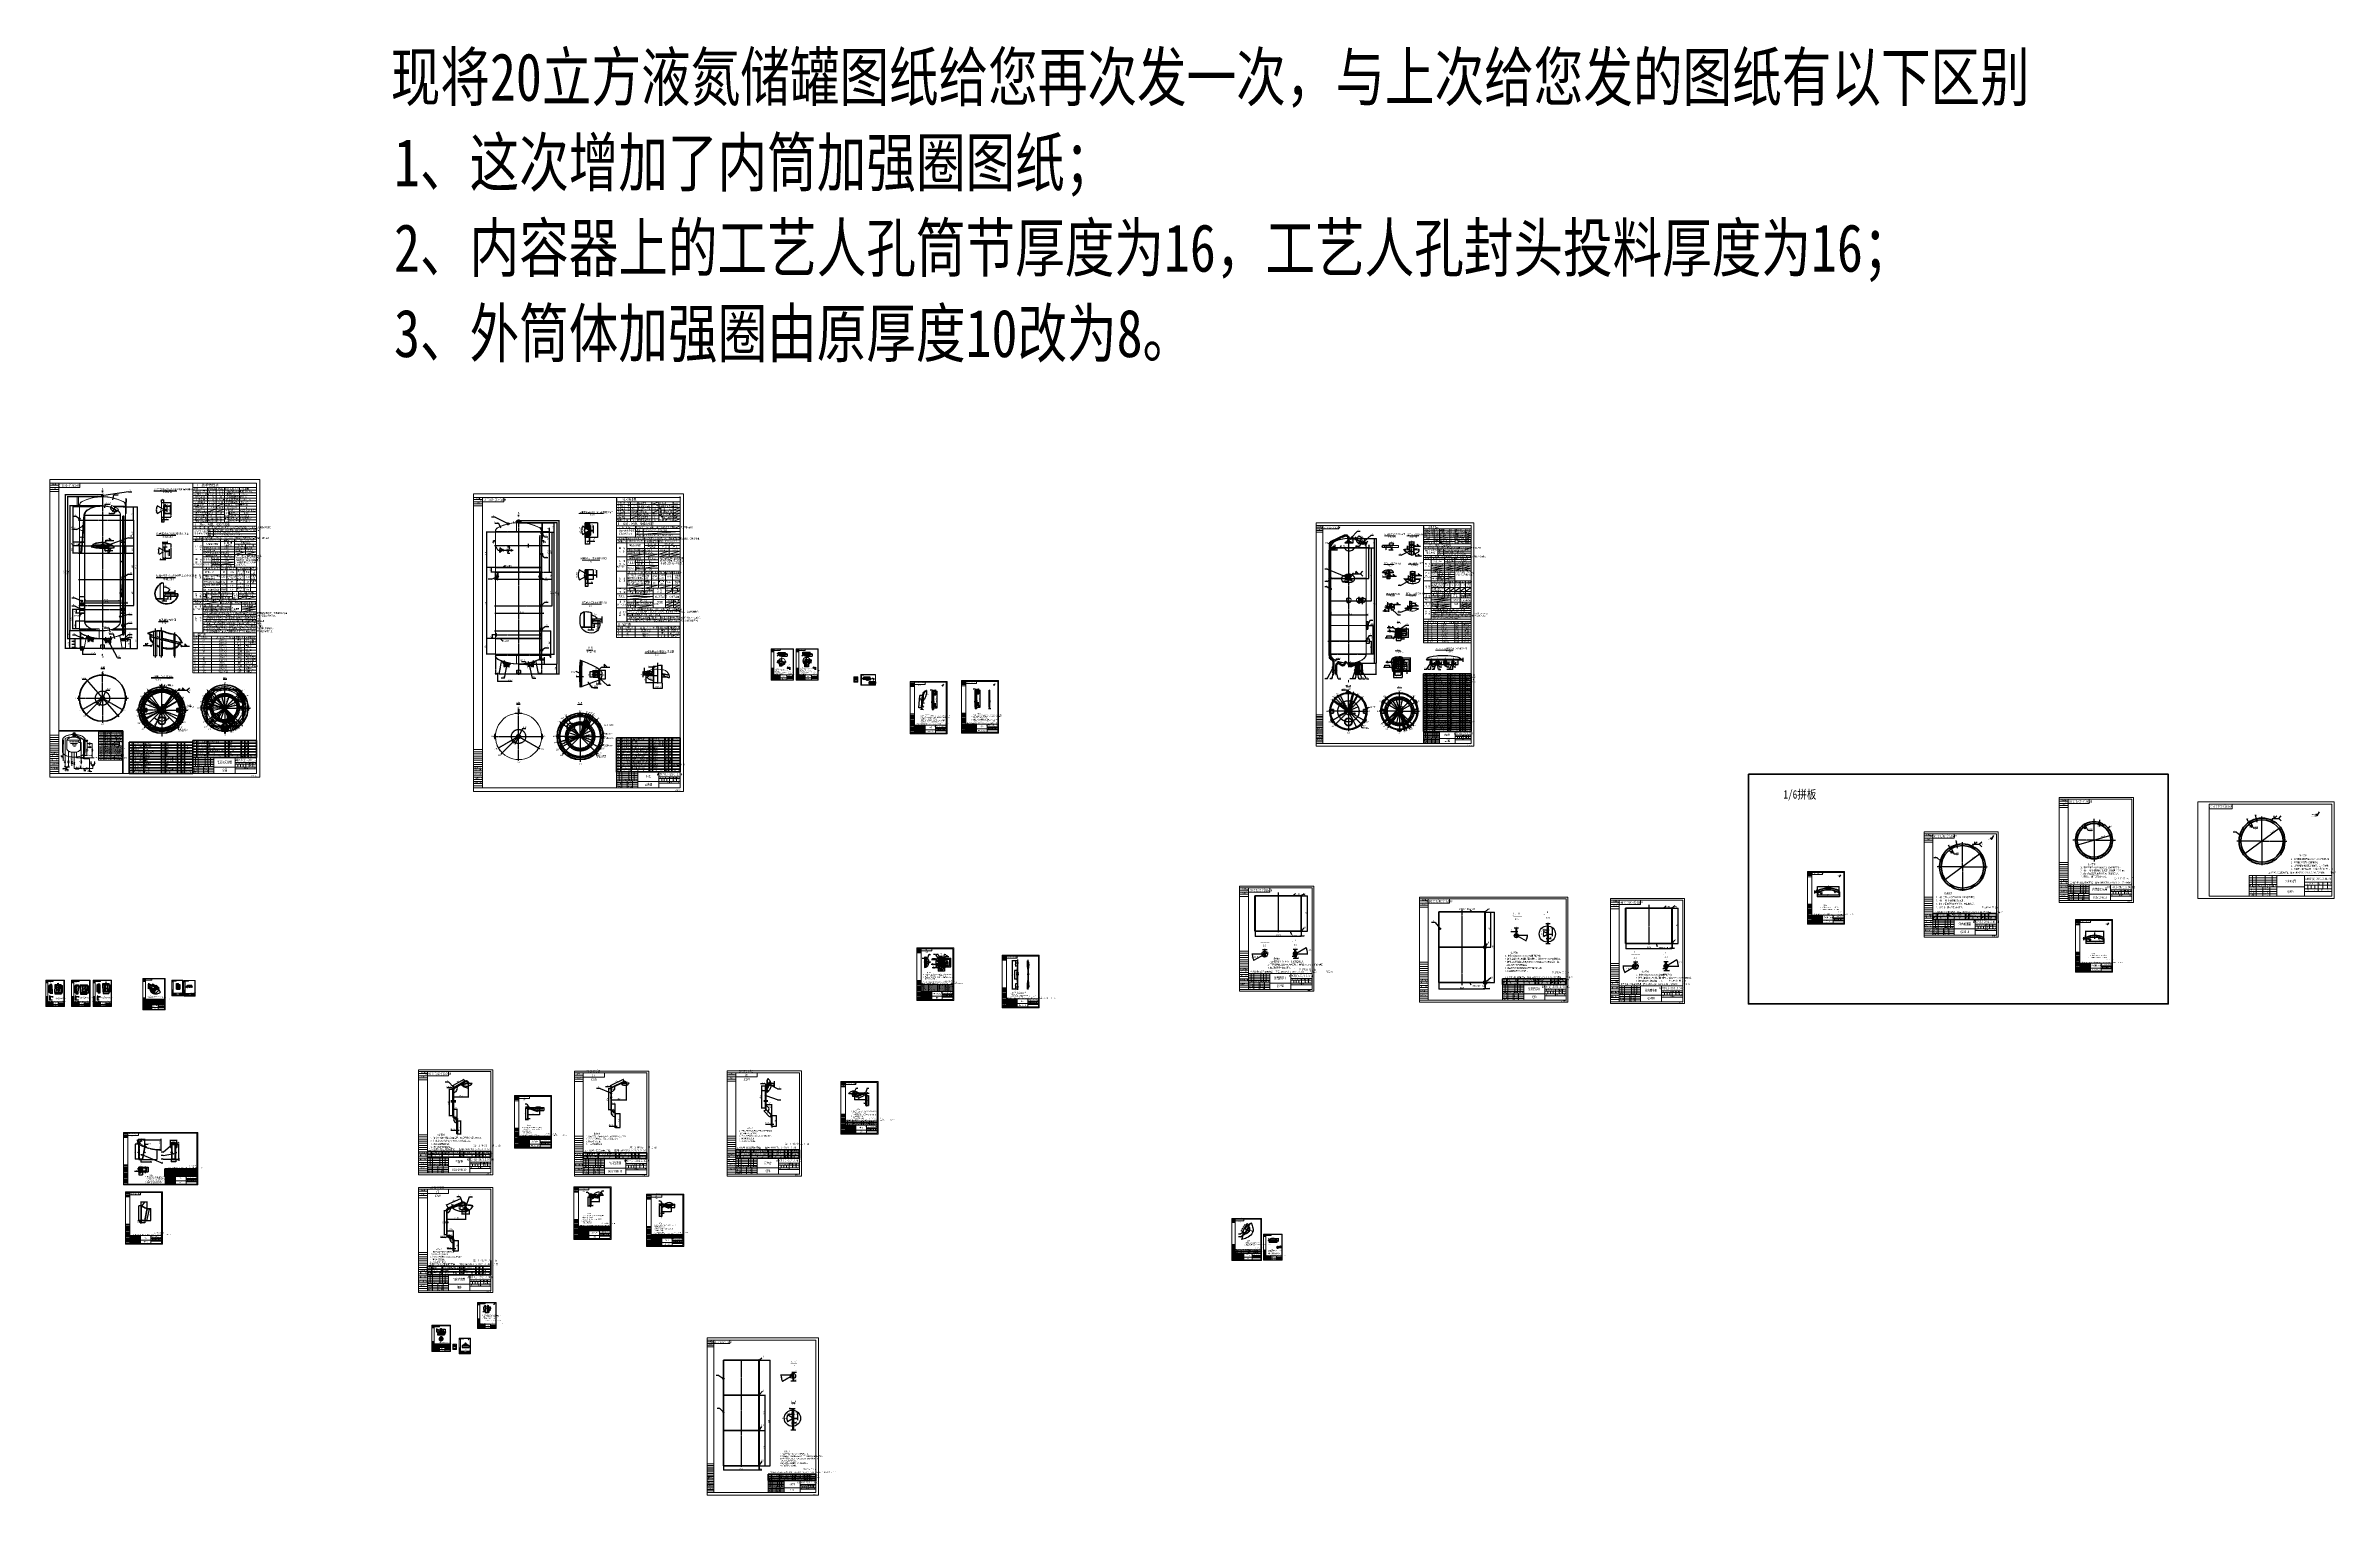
# Model space of a CAD drawing. Header units: millimetres. Extents: x 1505 to 130937, y -44938 to 37032.
import ezdxf
from ezdxf.enums import TextEntityAlignment as Align

# ---------------------------------------------------------------- set-up
doc = ezdxf.new("R2010")
doc.units = ezdxf.units.MM
doc.header["$PDSIZE"] = -5
for name, pattern in [('ACAD_ISO02W100_1_1', [12, 1, -1, 1, -1, 1, -1, 1, -1, 1, -1, 1, -1]), ('ACISOTGB', [16, 11, -1, 1, -1, 1, -1]), ('AM_ISO02W050', [2, 1, -1]), ('AM_ISO02W050x2', [2, 1, -1]), ('AM_ISO08W050', [16, 13, -1, 1, -1]), ('AM_ISO08W050_1_1', [16, 13, -1, 1, -1]), ('AM_ISO08W050x2', [16, 13, -1, 1, -1]), ('AM_ISO09W050', [16, 11, -1, 1, -1, 1, -1]), ('CENTER_1_1', [16, 13, -1, 1, -1]), ('DIVIDE', [16, 11, -1, 1, -1, 1, -1]), ('PHANTOM2_1_1', [16, 11, -1, 1, -1, 1, -1]), ('PHANTOM_1_1', [16, 11, -1, 1, -1, 1, -1])]:
    doc.linetypes.add(name, pattern=pattern)
doc.layers.get('0').update_dxf_attribs({"lineweight": 35})
for name, color, linetype, lineweight in [('01', 7, 'Continuous', 50), ('1', 7, 'Continuous', 18), ('1轮廓实线层', 7, 'Continuous', 18), ('2细线层', 4, 'Continuous', 18), ('3中心线层', 1, 'CENTER_1_1', 18), ('4', 3, 'Continuous', 18), ('4虚线层', 6, 'ACAD_ISO02W100_1_1', 18), ('5', 3, 'Continuous', 18), ('5剖面线层', 2, 'Continuous', 18), ('6', 2, 'Continuous', 18), ('6文字层', 3, 'Continuous', 18), ('8', 1, 'Continuous', 18), ('9双点划线层', 6, 'PHANTOM_1_1', 18), ('AM_0', 7, 'Continuous', 50), ('AM_0N', 7, 'Continuous', 50), ('AM_1', 3, 'ACISOTGB', 25), ('AM_10', 7, 'AM_ISO08W050_1_1', 50), ('AM_12', 7, 'Continuous', 50), ('AM_3', 6, 'AM_ISO02W050', 25), ('AM_4', 3, 'Continuous', 25), ('AM_5', 3, 'Continuous', 25), ('AM_6', 2, 'Continuous', 15), ('AM_7', 4, 'AM_ISO08W050', 25), ('AM_8', 1, 'Continuous', 25), ('AM_8N', 1, 'Continuous', 25), ('AM_PAREF', 4, 'Continuous', 25), ('CDRAFT0', 7, 'Continuous', 18), ('KLIN', 1, 'Continuous', 18), ('RAHM2', 1, 'Continuous', 18), ('RAHM3', 2, 'Continuous', 18), ('RAHM5', 7, 'Continuous', 18), ('TILE1', 5, 'Continuous', 18), ('中心线', 4, 'CENTER_1_1', 18), ('图层2', 2, 'Continuous', 18), ('尺寸线层', 3, 'Continuous', 18), ('文字', 3, 'Continuous', 18), ('文字标注', 4, 'Continuous', 18), ('点划线', 1, 'CENTER_1_1', 18), ('粗实线', 7, 'Continuous', 50), ('粗实线层_1', 7, 'Continuous', 15), ('细实线', 1, 'Continuous', 18), ('细实线层', 7, 'Continuous', 18), ('虚线层', 6, 'ACAD_ISO02W100_1_1', 18), ('轮廓线', 2, 'Continuous', 18)]:
    doc.layers.add(name, color=color, linetype=linetype, lineweight=lineweight)
doc.styles.add('ACANSTS', font='')
doc.styles.add('ACGBTS_0.473751', font='', dxfattribs={"width": 0.473684})
doc.styles.add('ACGBTS_0.49178', font='', dxfattribs={"width": 0.490816})
doc.styles.add('ACGBTS_0.528898', font='', dxfattribs={"width": 0.529049})
doc.styles.add('ACGBTS_0.551538', font='', dxfattribs={"width": 0.552322})
doc.styles.add('ACGBTS_0.55534', font='', dxfattribs={"width": 0.555759})
doc.styles.add('ACGBTS_0.557404', font='', dxfattribs={"width": 0.558028})
doc.styles.add('ACGBTS_0.560457', font='', dxfattribs={"width": 0.561452})
doc.styles.add('ACGBTS_0.572601', font='', dxfattribs={"width": 0.573226})
doc.styles.add('ACGBTS_0.575705', font='', dxfattribs={"width": 0.575359})
doc.styles.add('ACGBTS_0.580288', font='', dxfattribs={"width": 0.58})
doc.styles.add('ACGBTS_0.596443', font='', dxfattribs={"width": 0.596868})
doc.styles.add('ACGBTS_0.614814', font='', dxfattribs={"width": 0.61354})
doc.styles.add('ACGBTS_0.624481', font='', dxfattribs={"width": 0.623744})
doc.styles.add('ACGBTS_0.688916', font='', dxfattribs={"width": 0.688786})
doc.styles.add('ACGBTS_0.690305', font='', dxfattribs={"width": 0.690385})
doc.styles.add('ACGBTS_0.736688', font='', dxfattribs={"width": 0.736842})
doc.styles.add('ACGBTS_0.780367', font='', dxfattribs={"width": 0.78})
doc.styles.add('ACGBTS_0.788864', font='', dxfattribs={"width": 0.789474})
doc.styles.add('ACGBTS_0.900826', font='', dxfattribs={"width": 0.9})
doc.styles.add('HZ', font='', dxfattribs={"width": 0.7})
doc.styles.add('PC_TEXTSTYLE', font='', dxfattribs={"width": 0.8})
doc.styles.get("Standard").update_dxf_attribs({"font": 'txt', "width": 0.8})
doc.styles.add('UserTxtStyle1', font='', dxfattribs={"width": 0.6})
doc.styles.add('UserTxtStyle10', font='', dxfattribs={"width": 0.569731})
doc.styles.add('UserTxtStyle100', font='', dxfattribs={"width": 0.987018})
doc.styles.add('UserTxtStyle101', font='', dxfattribs={"width": 0.539296})
doc.styles.add('UserTxtStyle102', font='', dxfattribs={"width": 0.4})
doc.styles.add('UserTxtStyle103', font='', dxfattribs={"width": 0.399858})
doc.styles.add('UserTxtStyle104', font='', dxfattribs={"width": 0.786484})
doc.styles.add('UserTxtStyle105', font='', dxfattribs={"width": 0.468466})
doc.styles.add('UserTxtStyle106', font='', dxfattribs={"width": 0.455456})
doc.styles.add('UserTxtStyle107', font='', dxfattribs={"width": 0.916892})
doc.styles.add('UserTxtStyle108', font='', dxfattribs={"width": 0.581443})
doc.styles.add('UserTxtStyle109', font='', dxfattribs={"width": 0.412451})
doc.styles.add('UserTxtStyle11', font='', dxfattribs={"width": 0.568086})
doc.styles.add('UserTxtStyle110', font='', dxfattribs={"width": 0.671156})
doc.styles.add('UserTxtStyle111', font='', dxfattribs={"width": 0.606446})
doc.styles.add('UserTxtStyle112', font='', dxfattribs={"width": 0.423876})
doc.styles.add('UserTxtStyle113', font='', dxfattribs={"width": 0.465092})
doc.styles.add('UserTxtStyle114', font='', dxfattribs={"width": 0.433679})
doc.styles.add('UserTxtStyle115', font='', dxfattribs={"width": 0.666515})
doc.styles.add('UserTxtStyle116', font='', dxfattribs={"width": 0.388057})
doc.styles.add('UserTxtStyle117', font='', dxfattribs={"width": 0.685302})
doc.styles.add('UserTxtStyle118', font='', dxfattribs={"width": 0.443149})
doc.styles.add('UserTxtStyle119', font='', dxfattribs={"width": 0.765565})
doc.styles.add('UserTxtStyle12', font='', dxfattribs={"width": 0.620977})
doc.styles.add('UserTxtStyle120', font='', dxfattribs={"width": 0.769025})
doc.styles.add('UserTxtStyle121', font='', dxfattribs={"width": 0.614816})
doc.styles.add('UserTxtStyle122', font='', dxfattribs={"width": 0.536008})
doc.styles.add('UserTxtStyle123', font='', dxfattribs={"width": 0.370931})
doc.styles.add('UserTxtStyle124', font='')
doc.styles.add('UserTxtStyle126', font='', dxfattribs={"width": 0.60272})
doc.styles.add('UserTxtStyle127', font='', dxfattribs={"width": 0.532295})
doc.styles.add('UserTxtStyle128', font='', dxfattribs={"width": 0.372661})
doc.styles.add('UserTxtStyle129', font='', dxfattribs={"width": 0.771336})
doc.styles.add('UserTxtStyle13', font='', dxfattribs={"width": 0.66482})
doc.styles.add('UserTxtStyle130', font='', dxfattribs={"width": 0.367512})
doc.styles.add('UserTxtStyle131', font='', dxfattribs={"width": 0.994186})
doc.styles.add('UserTxtStyle132', font='', dxfattribs={"width": 0.366115})
doc.styles.add('UserTxtStyle133', font='', dxfattribs={"width": 0.867029})
doc.styles.add('UserTxtStyle134', font='', dxfattribs={"width": 0.675504})
doc.styles.add('UserTxtStyle135', font='', dxfattribs={"width": 0.679649})
doc.styles.add('UserTxtStyle136', font='', dxfattribs={"width": 0.578889})
doc.styles.add('UserTxtStyle137', font='', dxfattribs={"width": 0.406505})
doc.styles.add('UserTxtStyle138', font='', dxfattribs={"width": 0.938711})
doc.styles.add('UserTxtStyle139', font='', dxfattribs={"width": 0.404796})
doc.styles.add('UserTxtStyle14', font='', dxfattribs={"width": 1.05263})
doc.styles.add('UserTxtStyle140', font='', dxfattribs={"width": 0.667759})
doc.styles.add('UserTxtStyle141', font='', dxfattribs={"width": 0.671856})
doc.styles.add('UserTxtStyle142', font='', dxfattribs={"width": 0.654807})
doc.styles.add('UserTxtStyle143', font='', dxfattribs={"width": 0.658824})
doc.styles.add('UserTxtStyle144', font='', dxfattribs={"width": 0.676549})
doc.styles.add('UserTxtStyle145', font='', dxfattribs={"width": 0.6807})
doc.styles.add('UserTxtStyle146', font='', dxfattribs={"width": 0.7})
doc.styles.add('UserTxtStyle147', font='', dxfattribs={"width": 0.38})
doc.styles.add('UserTxtStyle148', font='', dxfattribs={"width": 0.609799})
doc.styles.add('UserTxtStyle149', font='', dxfattribs={"width": 0.419863})
doc.styles.add('UserTxtStyle15', font='', dxfattribs={"width": 0.631579})
doc.styles.add('UserTxtStyle150', font='', dxfattribs={"width": 0.920882})
doc.styles.add('UserTxtStyle152', font='', dxfattribs={"width": 0.992604})
doc.styles.add('UserTxtStyle153', font='', dxfattribs={"width": 0.957936})
doc.styles.add('UserTxtStyle154', font='', dxfattribs={"width": 0.43704})
doc.styles.add('UserTxtStyle155', font='', dxfattribs={"width": 0.716021})
doc.styles.add('UserTxtStyle157', font='', dxfattribs={"width": 0.963362})
doc.styles.add('UserTxtStyle158', font='', dxfattribs={"width": 0.819991})
doc.styles.add('UserTxtStyle159', font='', dxfattribs={"width": 0.887132})
doc.styles.add('UserTxtStyle16', font='', dxfattribs={"width": 0.43})
doc.styles.add('UserTxtStyle160', font='', dxfattribs={"width": 0.415421})
doc.styles.add('UserTxtStyle161', font='', dxfattribs={"width": 0.927776})
doc.styles.add('UserTxtStyle162', font='', dxfattribs={"width": 0.731679})
doc.styles.add('UserTxtStyle163', font='', dxfattribs={"width": 0.427111})
doc.styles.add('UserTxtStyle164', font='', dxfattribs={"width": 0.394268})
doc.styles.add('UserTxtStyle165', font='', dxfattribs={"width": 0.417623})
doc.styles.add('UserTxtStyle166', font='', dxfattribs={"width": 0.422585})
doc.styles.add('UserTxtStyle167', font='', dxfattribs={"width": 0.898034})
doc.styles.add('UserTxtStyle168', font='', dxfattribs={"width": 0.811929})
doc.styles.add('UserTxtStyle169', font='', dxfattribs={"width": 0.86124})
doc.styles.add('UserTxtStyle17', font='', dxfattribs={"width": 0.842105})
doc.styles.add('UserTxtStyle170', font='', dxfattribs={"width": 0.816706})
doc.styles.add('UserTxtStyle171', font='', dxfattribs={"width": 0.561509})
doc.styles.add('UserTxtStyle172', font='', dxfattribs={"width": 0.793719})
doc.styles.add('UserTxtStyle173', font='', dxfattribs={"width": 0.782704})
doc.styles.add('UserTxtStyle174', font='', dxfattribs={"width": 0.513872})
doc.styles.add('UserTxtStyle175', font='', dxfattribs={"width": 0.440264})
doc.styles.add('UserTxtStyle18', font='', dxfattribs={"width": 0.947368})
doc.styles.add('UserTxtStyle19', font='', dxfattribs={"width": 0.571571})
doc.styles.add('UserTxtStyle2', font='', dxfattribs={"width": 0.65})
doc.styles.add('UserTxtStyle20', font='', dxfattribs={"width": 0.619941})
doc.styles.add('UserTxtStyle22', font='', dxfattribs={"width": 0.61631})
doc.styles.add('UserTxtStyle23', font='', dxfattribs={"width": 0.9})
doc.styles.add('UserTxtStyle24', font='', dxfattribs={"width": 0.678481})
doc.styles.add('UserTxtStyle25', font='', dxfattribs={"width": 0.65})
doc.styles.add('UserTxtStyle27', font='')
doc.styles.add('UserTxtStyle29', font='', dxfattribs={"width": 0.483248})
doc.styles.add('UserTxtStyle3', font='', dxfattribs={"width": 0.85})
doc.styles.add('UserTxtStyle30', font='', dxfattribs={"width": 0.486212})
doc.styles.add('UserTxtStyle31', font='', dxfattribs={"width": 0.339657})
doc.styles.add('UserTxtStyle32', font='', dxfattribs={"width": 0.758962})
doc.styles.add('UserTxtStyle33', font='', dxfattribs={"width": 0.334419})
doc.styles.add('UserTxtStyle34', font='', dxfattribs={"width": 0.8628})
doc.styles.add('UserTxtStyle35', font='', dxfattribs={"width": 0.780367})
doc.styles.add('UserTxtStyle36', font='', dxfattribs={"width": 0.975761})
doc.styles.add('UserTxtStyle37', font='')
doc.styles.add('UserTxtStyle38', font='', dxfattribs={"width": 0.493827})
doc.styles.add('UserTxtStyle39', font='', dxfattribs={"width": 0.413704})
doc.styles.add('UserTxtStyle4', font='', dxfattribs={"width": 0.526316})
doc.styles.add('UserTxtStyle40', font='', dxfattribs={"width": 0.910898})
doc.styles.add('UserTxtStyle41', font='', dxfattribs={"width": 0.580288})
doc.styles.add('UserTxtStyle42', font='', dxfattribs={"width": 0.360133})
doc.styles.add('UserTxtStyle43', font='', dxfattribs={"width": 0.35425})
doc.styles.add('UserTxtStyle44', font='', dxfattribs={"width": 0.944022})
doc.styles.add('UserTxtStyle45', font='', dxfattribs={"width": 0.737008})
doc.styles.add('UserTxtStyle46', font='', dxfattribs={"width": 0.683109})
doc.styles.add('UserTxtStyle47', font='', dxfattribs={"width": 0.745188})
doc.styles.add('UserTxtStyle48', font='', dxfattribs={"width": 0.630578})
doc.styles.add('UserTxtStyle49', font='', dxfattribs={"width": 0.721659})
doc.styles.add('UserTxtStyle5', font='', dxfattribs={"width": 0.55})
doc.styles.add('UserTxtStyle50', font='', dxfattribs={"width": 0.540595})
doc.styles.add('UserTxtStyle51', font='', dxfattribs={"width": 0.496851})
doc.styles.add('UserTxtStyle52', font='', dxfattribs={"width": 0.527964})
doc.styles.add('UserTxtStyle53', font='', dxfattribs={"width": 0.572601})
doc.styles.add('UserTxtStyle54', font='', dxfattribs={"width": 0.618165})
doc.styles.add('UserTxtStyle56', font='', dxfattribs={"width": 0.978529})
doc.styles.add('UserTxtStyle57', font='', dxfattribs={"width": 0.575705})
doc.styles.add('UserTxtStyle58', font='', dxfattribs={"width": 0.926369})
doc.styles.add('UserTxtStyle59', font='', dxfattribs={"width": 0.596443})
doc.styles.add('UserTxtStyle6', font='', dxfattribs={"width": 0.886426})
doc.styles.add('UserTxtStyle60', font='', dxfattribs={"width": 0.870971})
doc.styles.add('UserTxtStyle61', font='', dxfattribs={"width": 0.58555})
doc.styles.add('UserTxtStyle62', font='', dxfattribs={"width": 0.907314})
doc.styles.add('UserTxtStyle63', font='', dxfattribs={"width": 0.743639})
doc.styles.add('UserTxtStyle64', font='', dxfattribs={"width": 0.208867})
doc.styles.add('UserTxtStyle65', font='', dxfattribs={"width": 0.565364})
doc.styles.add('UserTxtStyle66', font='', dxfattribs={"width": 0.410691})
doc.styles.add('UserTxtStyle67', font='', dxfattribs={"width": 0.997474})
doc.styles.add('UserTxtStyle68', font='', dxfattribs={"width": 0.520634})
doc.styles.add('UserTxtStyle69', font='', dxfattribs={"width": 0.624481})
doc.styles.add('UserTxtStyle7', font='', dxfattribs={"width": 0.684586})
doc.styles.add('UserTxtStyle70', font='', dxfattribs={"width": 0.525485})
doc.styles.add('UserTxtStyle71', font='', dxfattribs={"width": 0.390403})
doc.styles.add('UserTxtStyle72', font='', dxfattribs={"width": 0.741541})
doc.styles.add('UserTxtStyle73', font='', dxfattribs={"width": 0.509284})
doc.styles.add('UserTxtStyle74', font='', dxfattribs={"width": 0.560457})
doc.styles.add('UserTxtStyle75', font='', dxfattribs={"width": 0.735327})
doc.styles.add('UserTxtStyle76', font='', dxfattribs={"width": 0.515237})
doc.styles.add('UserTxtStyle77', font='', dxfattribs={"width": 0.500849})
doc.styles.add('UserTxtStyle78', font='', dxfattribs={"width": 0.548954})
doc.styles.add('UserTxtStyle79', font='', dxfattribs={"width": 0.604494})
doc.styles.add('UserTxtStyle8', font='', dxfattribs={"width": 0.554017})
doc.styles.add('UserTxtStyle81', font='', dxfattribs={"width": 0.968696})
doc.styles.add('UserTxtStyle82', font='', dxfattribs={"width": 0.851426})
doc.styles.add('UserTxtStyle83', font='', dxfattribs={"width": 0.230435})
doc.styles.add('UserTxtStyle84', font='', dxfattribs={"width": 0.66})
doc.styles.add('UserTxtStyle85', font='', dxfattribs={"width": 0.66})
doc.styles.add('UserTxtStyle86', font='', dxfattribs={"width": 0.940348})
doc.styles.add('UserTxtStyle87', font='', dxfattribs={"width": 0.845153})
doc.styles.add('UserTxtStyle88', font='', dxfattribs={"width": 0.694621})
doc.styles.add('UserTxtStyle89', font='')
doc.styles.add('UserTxtStyle9', font='', dxfattribs={"width": 0.775623})
doc.styles.add('UserTxtStyle90', font='', dxfattribs={"width": 0.8})
doc.styles.add('UserTxtStyle91', font='', dxfattribs={"width": 0.429014})
doc.styles.add('UserTxtStyle92', font='', dxfattribs={"width": 0.719913})
doc.styles.add('UserTxtStyle93', font='', dxfattribs={"width": 0.43037})
doc.styles.add('UserTxtStyle94', font='', dxfattribs={"width": 0.499684})
doc.styles.add('UserTxtStyle95', font='', dxfattribs={"width": 0.438539})
doc.styles.add('UserTxtStyle96', font='', dxfattribs={"width": 0.378397})
doc.styles.add('UserTxtStyle97', font='', dxfattribs={"width": 0.43602})
doc.styles.add('UserTxtStyle98', font='', dxfattribs={"width": 0.5})
doc.styles.add('UserTxtStyle99', font='', dxfattribs={"width": 0.75})
doc.styles.add('标准', font='', dxfattribs={"width": 0.667})
doc.styles.get('ACANSTS').set_extended_font_data('宋体')
doc.styles.get('ACGBTS_0.473751').set_extended_font_data('宋体')
doc.styles.get('ACGBTS_0.49178').set_extended_font_data('宋体')
doc.styles.get('ACGBTS_0.528898').set_extended_font_data('宋体')
doc.styles.get('ACGBTS_0.551538').set_extended_font_data('宋体')
doc.styles.get('ACGBTS_0.55534').set_extended_font_data('宋体')
doc.styles.get('ACGBTS_0.557404').set_extended_font_data('宋体')
doc.styles.get('ACGBTS_0.560457').set_extended_font_data('宋体')
doc.styles.get('ACGBTS_0.572601').set_extended_font_data('宋体')
doc.styles.get('ACGBTS_0.575705').set_extended_font_data('宋体')
doc.styles.get('ACGBTS_0.580288').set_extended_font_data('宋体')
doc.styles.get('ACGBTS_0.596443').set_extended_font_data('宋体')
doc.styles.get('ACGBTS_0.614814').set_extended_font_data('宋体')
doc.styles.get('ACGBTS_0.624481').set_extended_font_data('宋体')
doc.styles.get('ACGBTS_0.688916').set_extended_font_data('宋体')
doc.styles.get('ACGBTS_0.690305').set_extended_font_data('宋体')
doc.styles.get('ACGBTS_0.736688').set_extended_font_data('宋体')
doc.styles.get('ACGBTS_0.780367').set_extended_font_data('宋体')
doc.styles.get('ACGBTS_0.788864').set_extended_font_data('宋体')
doc.styles.get('ACGBTS_0.900826').set_extended_font_data('宋体')
doc.styles.get('HZ').set_extended_font_data('宋体')
doc.styles.get('PC_TEXTSTYLE').set_extended_font_data('宋体')
doc.styles.get('UserTxtStyle1').set_extended_font_data('宋体')
doc.styles.get('UserTxtStyle10').set_extended_font_data('宋体')
doc.styles.get('UserTxtStyle100').set_extended_font_data('宋体')
doc.styles.get('UserTxtStyle101').set_extended_font_data('宋体')
doc.styles.get('UserTxtStyle102').set_extended_font_data('宋体')
doc.styles.get('UserTxtStyle103').set_extended_font_data('宋体')
doc.styles.get('UserTxtStyle104').set_extended_font_data('宋体')
doc.styles.get('UserTxtStyle105').set_extended_font_data('宋体')
doc.styles.get('UserTxtStyle106').set_extended_font_data('宋体')
doc.styles.get('UserTxtStyle107').set_extended_font_data('宋体')
doc.styles.get('UserTxtStyle108').set_extended_font_data('宋体')
doc.styles.get('UserTxtStyle109').set_extended_font_data('宋体')
doc.styles.get('UserTxtStyle11').set_extended_font_data('宋体')
doc.styles.get('UserTxtStyle110').set_extended_font_data('宋体')
doc.styles.get('UserTxtStyle111').set_extended_font_data('宋体')
doc.styles.get('UserTxtStyle112').set_extended_font_data('宋体')
doc.styles.get('UserTxtStyle113').set_extended_font_data('宋体')
doc.styles.get('UserTxtStyle114').set_extended_font_data('宋体')
doc.styles.get('UserTxtStyle115').set_extended_font_data('宋体')
doc.styles.get('UserTxtStyle116').set_extended_font_data('宋体')
doc.styles.get('UserTxtStyle117').set_extended_font_data('宋体')
doc.styles.get('UserTxtStyle118').set_extended_font_data('宋体')
doc.styles.get('UserTxtStyle119').set_extended_font_data('宋体')
doc.styles.get('UserTxtStyle12').set_extended_font_data('宋体')
doc.styles.get('UserTxtStyle120').set_extended_font_data('宋体')
doc.styles.get('UserTxtStyle121').set_extended_font_data('宋体')
doc.styles.get('UserTxtStyle122').set_extended_font_data('宋体')
doc.styles.get('UserTxtStyle123').set_extended_font_data('宋体')
doc.styles.get('UserTxtStyle124').set_extended_font_data('宋体')
doc.styles.get('UserTxtStyle126').set_extended_font_data('宋体')
doc.styles.get('UserTxtStyle127').set_extended_font_data('宋体')
doc.styles.get('UserTxtStyle128').set_extended_font_data('宋体')
doc.styles.get('UserTxtStyle129').set_extended_font_data('宋体')
doc.styles.get('UserTxtStyle13').set_extended_font_data('宋体')
doc.styles.get('UserTxtStyle130').set_extended_font_data('宋体')
doc.styles.get('UserTxtStyle131').set_extended_font_data('宋体')
doc.styles.get('UserTxtStyle132').set_extended_font_data('宋体')
doc.styles.get('UserTxtStyle133').set_extended_font_data('宋体')
doc.styles.get('UserTxtStyle134').set_extended_font_data('宋体')
doc.styles.get('UserTxtStyle135').set_extended_font_data('宋体')
doc.styles.get('UserTxtStyle136').set_extended_font_data('宋体')
doc.styles.get('UserTxtStyle137').set_extended_font_data('宋体')
doc.styles.get('UserTxtStyle138').set_extended_font_data('宋体')
doc.styles.get('UserTxtStyle139').set_extended_font_data('宋体')
doc.styles.get('UserTxtStyle14').set_extended_font_data('宋体')
doc.styles.get('UserTxtStyle140').set_extended_font_data('宋体')
doc.styles.get('UserTxtStyle141').set_extended_font_data('宋体')
doc.styles.get('UserTxtStyle142').set_extended_font_data('宋体')
doc.styles.get('UserTxtStyle143').set_extended_font_data('宋体')
doc.styles.get('UserTxtStyle144').set_extended_font_data('宋体')
doc.styles.get('UserTxtStyle145').set_extended_font_data('宋体')
doc.styles.get('UserTxtStyle146').set_extended_font_data('宋体')
doc.styles.get('UserTxtStyle147').set_extended_font_data('宋体')
doc.styles.get('UserTxtStyle148').set_extended_font_data('宋体')
doc.styles.get('UserTxtStyle149').set_extended_font_data('宋体')
doc.styles.get('UserTxtStyle15').set_extended_font_data('宋体')
doc.styles.get('UserTxtStyle150').set_extended_font_data('宋体')
doc.styles.get('UserTxtStyle152').set_extended_font_data('宋体')
doc.styles.get('UserTxtStyle153').set_extended_font_data('宋体')
doc.styles.get('UserTxtStyle154').set_extended_font_data('宋体')
doc.styles.get('UserTxtStyle155').set_extended_font_data('宋体')
doc.styles.get('UserTxtStyle157').set_extended_font_data('宋体')
doc.styles.get('UserTxtStyle158').set_extended_font_data('宋体')
doc.styles.get('UserTxtStyle159').set_extended_font_data('宋体')
doc.styles.get('UserTxtStyle16').set_extended_font_data('宋体')
doc.styles.get('UserTxtStyle160').set_extended_font_data('宋体')
doc.styles.get('UserTxtStyle161').set_extended_font_data('宋体')
doc.styles.get('UserTxtStyle162').set_extended_font_data('宋体')
doc.styles.get('UserTxtStyle163').set_extended_font_data('宋体')
doc.styles.get('UserTxtStyle164').set_extended_font_data('宋体')
doc.styles.get('UserTxtStyle165').set_extended_font_data('宋体')
doc.styles.get('UserTxtStyle166').set_extended_font_data('宋体')
doc.styles.get('UserTxtStyle167').set_extended_font_data('宋体')
doc.styles.get('UserTxtStyle168').set_extended_font_data('宋体')
doc.styles.get('UserTxtStyle169').set_extended_font_data('宋体')
doc.styles.get('UserTxtStyle17').set_extended_font_data('宋体')
doc.styles.get('UserTxtStyle170').set_extended_font_data('宋体')
doc.styles.get('UserTxtStyle171').set_extended_font_data('宋体')
doc.styles.get('UserTxtStyle172').set_extended_font_data('宋体')
doc.styles.get('UserTxtStyle173').set_extended_font_data('宋体')
doc.styles.get('UserTxtStyle174').set_extended_font_data('宋体')
doc.styles.get('UserTxtStyle175').set_extended_font_data('宋体')
doc.styles.get('UserTxtStyle18').set_extended_font_data('宋体')
doc.styles.get('UserTxtStyle19').set_extended_font_data('宋体')
doc.styles.get('UserTxtStyle2').set_extended_font_data('宋体')
doc.styles.get('UserTxtStyle20').set_extended_font_data('宋体')
doc.styles.get('UserTxtStyle22').set_extended_font_data('宋体')
doc.styles.get('UserTxtStyle23').set_extended_font_data('宋体')
doc.styles.get('UserTxtStyle24').set_extended_font_data('宋体')
doc.styles.get('UserTxtStyle25').set_extended_font_data('宋体')
doc.styles.get('UserTxtStyle27').set_extended_font_data('宋体')
doc.styles.get('UserTxtStyle29').set_extended_font_data('宋体')
doc.styles.get('UserTxtStyle3').set_extended_font_data('宋体')
doc.styles.get('UserTxtStyle30').set_extended_font_data('宋体')
doc.styles.get('UserTxtStyle31').set_extended_font_data('宋体')
doc.styles.get('UserTxtStyle32').set_extended_font_data('宋体')
doc.styles.get('UserTxtStyle33').set_extended_font_data('宋体')
doc.styles.get('UserTxtStyle34').set_extended_font_data('宋体')
doc.styles.get('UserTxtStyle35').set_extended_font_data('宋体')
doc.styles.get('UserTxtStyle36').set_extended_font_data('宋体')
doc.styles.get('UserTxtStyle37').set_extended_font_data('宋体')
doc.styles.get('UserTxtStyle38').set_extended_font_data('宋体')
doc.styles.get('UserTxtStyle39').set_extended_font_data('宋体')
doc.styles.get('UserTxtStyle4').set_extended_font_data('宋体')
doc.styles.get('UserTxtStyle40').set_extended_font_data('宋体')
doc.styles.get('UserTxtStyle41').set_extended_font_data('宋体')
doc.styles.get('UserTxtStyle42').set_extended_font_data('宋体')
doc.styles.get('UserTxtStyle43').set_extended_font_data('宋体')
doc.styles.get('UserTxtStyle44').set_extended_font_data('宋体')
doc.styles.get('UserTxtStyle45').set_extended_font_data('宋体')
doc.styles.get('UserTxtStyle46').set_extended_font_data('宋体')
doc.styles.get('UserTxtStyle47').set_extended_font_data('宋体')
doc.styles.get('UserTxtStyle48').set_extended_font_data('宋体')
doc.styles.get('UserTxtStyle49').set_extended_font_data('宋体')
doc.styles.get('UserTxtStyle5').set_extended_font_data('宋体')
doc.styles.get('UserTxtStyle50').set_extended_font_data('宋体')
doc.styles.get('UserTxtStyle51').set_extended_font_data('宋体')
doc.styles.get('UserTxtStyle52').set_extended_font_data('宋体')
doc.styles.get('UserTxtStyle53').set_extended_font_data('宋体')
doc.styles.get('UserTxtStyle54').set_extended_font_data('宋体')
doc.styles.get('UserTxtStyle56').set_extended_font_data('宋体')
doc.styles.get('UserTxtStyle57').set_extended_font_data('宋体')
doc.styles.get('UserTxtStyle58').set_extended_font_data('宋体')
doc.styles.get('UserTxtStyle59').set_extended_font_data('宋体')
doc.styles.get('UserTxtStyle6').set_extended_font_data('宋体')
doc.styles.get('UserTxtStyle60').set_extended_font_data('宋体')
doc.styles.get('UserTxtStyle61').set_extended_font_data('宋体')
doc.styles.get('UserTxtStyle62').set_extended_font_data('宋体')
doc.styles.get('UserTxtStyle63').set_extended_font_data('宋体')
doc.styles.get('UserTxtStyle64').set_extended_font_data('宋体')
doc.styles.get('UserTxtStyle65').set_extended_font_data('宋体')
doc.styles.get('UserTxtStyle66').set_extended_font_data('宋体')
doc.styles.get('UserTxtStyle67').set_extended_font_data('宋体')
doc.styles.get('UserTxtStyle68').set_extended_font_data('宋体')
doc.styles.get('UserTxtStyle69').set_extended_font_data('宋体')
doc.styles.get('UserTxtStyle7').set_extended_font_data('宋体')
doc.styles.get('UserTxtStyle70').set_extended_font_data('宋体')
doc.styles.get('UserTxtStyle71').set_extended_font_data('宋体')
doc.styles.get('UserTxtStyle72').set_extended_font_data('宋体')
doc.styles.get('UserTxtStyle73').set_extended_font_data('宋体')
doc.styles.get('UserTxtStyle74').set_extended_font_data('宋体')
doc.styles.get('UserTxtStyle75').set_extended_font_data('宋体')
doc.styles.get('UserTxtStyle76').set_extended_font_data('宋体')
doc.styles.get('UserTxtStyle77').set_extended_font_data('宋体')
doc.styles.get('UserTxtStyle78').set_extended_font_data('宋体')
doc.styles.get('UserTxtStyle79').set_extended_font_data('宋体')
doc.styles.get('UserTxtStyle8').set_extended_font_data('宋体')
doc.styles.get('UserTxtStyle81').set_extended_font_data('宋体')
doc.styles.get('UserTxtStyle82').set_extended_font_data('宋体')
doc.styles.get('UserTxtStyle83').set_extended_font_data('宋体')
doc.styles.get('UserTxtStyle84').set_extended_font_data('宋体')
doc.styles.get('UserTxtStyle85').set_extended_font_data('宋体')
doc.styles.get('UserTxtStyle86').set_extended_font_data('宋体')
doc.styles.get('UserTxtStyle87').set_extended_font_data('宋体')
doc.styles.get('UserTxtStyle88').set_extended_font_data('宋体')
doc.styles.get('UserTxtStyle89').set_extended_font_data('ms pgothic')
doc.styles.get('UserTxtStyle9').set_extended_font_data('宋体')
doc.styles.get('UserTxtStyle90').set_extended_font_data('宋体')
doc.styles.get('UserTxtStyle91').set_extended_font_data('宋体')
doc.styles.get('UserTxtStyle92').set_extended_font_data('宋体')
doc.styles.get('UserTxtStyle93').set_extended_font_data('宋体')
doc.styles.get('UserTxtStyle94').set_extended_font_data('宋体')
doc.styles.get('UserTxtStyle95').set_extended_font_data('宋体')
doc.styles.get('UserTxtStyle96').set_extended_font_data('宋体')
doc.styles.get('UserTxtStyle97').set_extended_font_data('宋体')
doc.styles.get('UserTxtStyle98').set_extended_font_data('宋体')
doc.styles.get('UserTxtStyle99').set_extended_font_data('宋体')
doc.styles.get('标准').set_extended_font_data('宋体')
doc.dimstyles.new('AM_GB$0', dxfattribs={"dimtxt": 3.371484, "dimasz": 2.5, "dimexe": 1, "dimexo": 1, "dimgap": 2.088633, "dimtad": 1, "dimdsep": 46, "dimtxsty": 'Standard', "dimblk": 'NONE', "dimcen": 0, "dimdle": 5, "dimclrd": 256, "dimclre": 256, "dimclrt": 2, "dimadec": 0, "dimazin": 2, "dimtfac": 0.707107, "dimtdec": 3, "dimtmove": 2, "dimatfit": 3, "dimfxl": 1, "dimfrac": 2, "dimtolj": 1, "dimlwd": 18, "dimarcsym": 0})
doc.dimstyles.new('AM_GB$2', dxfattribs={"dimtxt": 3.371484, "dimasz": 2.5, "dimexe": 1, "dimexo": 1, "dimgap": 2.088633, "dimtad": 1, "dimtih": 1, "dimtoh": 1, "dimdsep": 46, "dimtxsty": 'Standard', "dimblk": 'NONE', "dimcen": 0, "dimdle": 5, "dimclrd": 256, "dimclre": 256, "dimclrt": 2, "dimadec": 0, "dimazin": 2, "dimtfac": 0.707107, "dimtdec": 3, "dimtmove": 2, "dimatfit": 3, "dimfxl": 1, "dimfrac": 2, "dimtolj": 1, "dimlwd": 18, "dimarcsym": 0})
doc.dimstyles.new('AM_GB$3', dxfattribs={"dimtxt": 3.371484, "dimasz": 2.5, "dimexe": 1, "dimexo": 1, "dimgap": 2.088633, "dimtad": 1, "dimdsep": 46, "dimtxsty": 'Standard', "dimblk": 'NONE', "dimcen": 0, "dimdle": 5, "dimclrd": 256, "dimclre": 256, "dimclrt": 2, "dimadec": 0, "dimazin": 2, "dimtfac": 0.707107, "dimtdec": 3, "dimtmove": 2, "dimatfit": 0, "dimfxl": 1, "dimfrac": 2, "dimtolj": 1, "dimlwd": 18, "dimarcsym": 0})
doc.dimstyles.new('AM_GB$4', dxfattribs={"dimtxt": 3.371484, "dimasz": 2.5, "dimexe": 1, "dimexo": 1, "dimgap": 2.088633, "dimtad": 1, "dimdsep": 46, "dimtxsty": 'Standard', "dimblk": 'NONE', "dimcen": 0, "dimdle": 5, "dimclrd": 256, "dimclre": 256, "dimclrt": 2, "dimadec": 0, "dimazin": 2, "dimtfac": 0.707107, "dimtdec": 3, "dimtofl": 0, "dimtmove": 2, "dimatfit": 0, "dimfxl": 1, "dimfrac": 2, "dimtolj": 1, "dimlwd": 18, "dimarcsym": 0})
doc.dimstyles.new('GEN-ISO', dxfattribs={"dimtxt": 3.371484, "dimasz": 2.5, "dimexe": 2, "dimexo": 1, "dimgap": 2.088633, "dimtad": 1, "dimdec": 4, "dimdsep": 46, "dimtxsty": 'Standard', "dimblk": 'NONE', "dimcen": 0, "dimdle": 5, "dimclrd": 256, "dimclre": 256, "dimclrt": 2, "dimadec": 0, "dimazin": 0, "dimtfac": 0.707107, "dimtdec": 3, "dimtmove": 2, "dimatfit": 3, "dimfxl": 1, "dimfrac": 2, "dimtolj": 1, "dimlwd": 18, "dimarcsym": 0})
doc.dimstyles.new('GEN-ISO$0', dxfattribs={"dimtxt": 3.371484, "dimasz": 2.5, "dimexe": 2, "dimexo": 1, "dimgap": 2.088633, "dimtad": 1, "dimdec": 4, "dimdsep": 46, "dimtxsty": 'Standard', "dimblk": 'NONE', "dimcen": 0, "dimdle": 5, "dimclrd": 256, "dimclre": 256, "dimclrt": 2, "dimadec": 0, "dimazin": 0, "dimtfac": 0.707107, "dimtdec": 3, "dimtmove": 2, "dimatfit": 3, "dimfxl": 1, "dimfrac": 2, "dimtolj": 1, "dimlwd": 18, "dimarcsym": 0})
pattern_1 = [(45, (0, 0), (-89.8, 89.8), [])]

# ---------------------------------------------------------------- blocks, each defined once
blk = doc.blocks.new('*X3')
at = {"layer": 'CDRAFT0'}
for p, q in [((500, 16380), (1700, 16380)), ((1700, 16380), (1700, 16620)), ((500, 200), (0, 200))]:
    blk.add_line(p, q, dxfattribs=at)
blk.add_lwpolyline([(500, 200), (500, 16620), (11680, 16620), (11680, 200), (500, 200)], dxfattribs=at)
at = {"layer": 'RAHM2'}
for p, q in [((500, 16500), (0, 16500)), ((500, 16260), (0, 16260)), ((500, 2360), (0, 2360)), ((500, 2120), (0, 2120)), ((500, 1880), (0, 1880)), ((500, 1640), (0, 1640)), ((500, 1400), (0, 1400)), ((500, 1160), (0, 1160)), ((500, 920), (0, 920)), ((500, 680), (0, 680)), ((500, 440), (0, 440)), ((500, 320), (0, 320))]:
    blk.add_line(p, q, dxfattribs=at)
at = {"layer": 'RAHM3'}
for p, q in [((500, 16620), (0, 16620)), ((500, 16380), (0, 16380)), ((500, 16140), (0, 16140)), ((500, 2240), (0, 2240)), ((500, 2000), (0, 2000)), ((500, 1760), (0, 1760)), ((500, 1520), (0, 1520)), ((500, 1280), (0, 1280)), ((500, 1040), (0, 1040)), ((500, 800), (0, 800)), ((500, 560), (0, 560))]:
    blk.add_line(p, q, dxfattribs=at)
at = {"layer": 'TILE1'}
blk.add_line((0, 0), (0, 16820), dxfattribs=at)
blk.add_lwpolyline([(0, 16820), (11880, 16820), (11880, 0), (0, 0)], dxfattribs=at)
at = {"layer": '6', "color": 1, "insert": (11393, 94), "char_height": 48.2, "width": 488.34, "attachment_point": 1, "line_spacing_factor": 1.37}
blk.add_mtext('原图幅：A1竖', dxfattribs=at)
at = {"layer": 'RAHM2', "char_height": 80, "attachment_point": 8}
for s, insert, width, style in [('软盘号', (250, 16509), 344.87, 'HZ'), ('CAD', (252, 16280), 244.67, 'ACANSTS'), ('借用件登记', (250, 1288), 587.07, 'HZ'), ('旧底图登记号', (250, 688), 691.13, 'HZ'), ('底图登记号', (250, 448), 585.67, 'HZ'), ('描    图', (250, 1169), 462, 'HZ'), ('描    校', (250, 929), 467.6, 'HZ')]:
    blk.add_mtext(s, dxfattribs=dict(at, insert=insert, width=width, style=style))
at = {"layer": 'RAHM5', "insert": (1097, 16504), "char_height": 140, "width": 266, "attachment_point": 5, "rotation": 180, "style": 'HZ'}
blk.add_mtext('WKYCF(L)-20/1.2', dxfattribs=at)
blk = doc.blocks.new('*X4')
at = {"layer": 'CDRAFT0'}
for p, q in [((-3600, 0), (-3600, 900)), ((-3600, 900), (0, 900)), ((-3600, 400), (-2400, 400)), ((-3600, 0), (0, 0)), ((-3448, 400), (-3448, 900)), ((-3300, 0), (-3300, 900)), ((-3000, 0), (-3000, 400)), ((-2900, 400), (-2900, 900)), ((-2750, 400), (-2750, 900)), ((-2700, 0), (-2700, 400)), ((-2600, 400), (-2600, 900)), ((-2400, 0), (-2400, 900)), ((-2400, 360), (0, 360)), ((-1200, 900), (-1200, 0)), ((-1200, 260), (0, 260)), ((-1199, 520), (0, 520)), ((-1194, 620), (0, 620)), ((-600, 262), (-600, 620)), ((-400, 360), (-400, 620)), ((-200, 361), (-200, 620)), ((0, 900), (0, 0))]:
    blk.add_line(p, q, dxfattribs=at)
at = {"layer": 'RAHM2'}
for p, q in [((-3600, 800), (-2400, 800)), ((-3600, 700), (-2400, 700)), ((-3600, 600), (-2400, 600)), ((-3600, 500), (-2400, 500)), ((-3600, 300), (-2400, 300)), ((-3600, 200), (-2400, 200)), ((-3600, 100), (-2400, 100)), ((-1044, 361), (-1044, 520)), ((-894, 361), (-894, 520)), ((-744, 361), (-744, 520))]:
    blk.add_line(p, q, dxfattribs=at)
for s, insert, char_height, width, attachment_point, style in [('标记', (-3524, 450), 60, 195.6, 5, 'PC_TEXTSTYLE'), ('标准化', (-3450, 50), 60, 298.4, 5, 'PC_TEXTSTYLE'), ('校  核', (-3450, 150), 60, 296.8, 5, 'PC_TEXTSTYLE'), ('设  计', (-3450, 350), 60, 297.2, 5, 'PC_TEXTSTYLE'), ('制  图', (-3450, 250), 60, 294, 5, 'PC_TEXTSTYLE'), ('处数', (-3374, 450), 60, 194.4, 5, 'PC_TEXTSTYLE'), (' 更改文件号', (-3100, 450), 60, 556.8, 5, 'PC_TEXTSTYLE'), ('批  准', (-2850, 150), 60, 298.8, 5, 'PC_TEXTSTYLE'), ('工  艺', (-2850, 350), 60, 295.6, 5, 'PC_TEXTSTYLE'), ('审  核', (-2850, 250), 60, 294, 5, 'PC_TEXTSTYLE'), ('日  期', (-2850, 50), 60, 278.8, 5, 'PC_TEXTSTYLE'), ('修改', (-2821, 452), 60, 196.4, 5, 'PC_TEXTSTYLE'), ('批准', (-2672, 452), 60, 196.4, 5, 'PC_TEXTSTYLE'), ('日期', (-2500, 450), 60, 176.4, 5, 'PC_TEXTSTYLE'), ('图  纸  标  记', (-900, 570), 60, 698, 5, 'PC_TEXTSTYLE'), ('共         张', (-900, 310), 60, 657.6, 5, 'PC_TEXTSTYLE'), ('数 量', (-562, 528), 60, 247.2, 7, 'PC_TEXTSTYLE'), ('第         张', (-300, 310), 60, 657.2, 5, 'PC_TEXTSTYLE'), ('13678', (-300, 440), 80, 270.83, 5, 'UserTxtStyle2'), ('重 量', (-300, 570), 60, 247.6, 5, 'PC_TEXTSTYLE'), ('比 例', (-100, 570), 60, 232.4, 5, 'PC_TEXTSTYLE')]:
    blk.add_mtext(s, dxfattribs=dict(at, insert=insert, char_height=char_height, width=width, attachment_point=attachment_point, style=style))
at = {"layer": 'RAHM2', "color": 2, "insert": (-100, 440), "char_height": 80, "width": 266.13, "attachment_point": 5, "style": 'PC_TEXTSTYLE'}
blk.add_mtext('1:20', dxfattribs=at)
at = {"layer": 'RAHM5', "char_height": 140, "attachment_point": 5, "style": 'HZ'}
for s, insert, width in [('低温液氮储罐', (-1803, 630), 1245.42), ('总图', (-1793, 181), 400.17), ('WKYCF(L)-20/1.2', (-592, 746), 1554.93)]:
    blk.add_mtext(s, dxfattribs=dict(at, insert=insert, width=width))
blk = doc.blocks.new('*X5')
at = {"layer": 'AM_5'}
for points in [[(3715, 5649), (3765, 5657), (3765, 5641)], [(5715, 5649), (5665, 5657), (5665, 5641)]]:
    blk.add_hatch(color=256, dxfattribs=at).paths.add_polyline_path(points, flags=0)
for p, q in [((3715, 5729), (3715, 5629)), ((3715, 5649), (5715, 5649)), ((5715, 5628), (5715, 5669))]:
    blk.add_line(p, q, dxfattribs=at)
at = {"layer": 'AM_5', "color": 2, "insert": (4934, 5714), "char_height": 67.4, "width": 356, "attachment_point": 5, "line_spacing_factor": 1.37}
blk.add_mtext('%%C2000', dxfattribs=at)
blk = doc.blocks.new('_NONE')
blk = doc.blocks.new('*X6')
at = {"layer": 'AM_5'}
for points in [[(3415, 5522), (3465, 5530), (3465, 5514)], [(6015, 5522), (5965, 5530), (5965, 5514)]]:
    blk.add_hatch(color=256, dxfattribs=at).paths.add_polyline_path(points, flags=0)
for p, q in [((3415, 5536), (3415, 5502)), ((3415, 5522), (6015, 5522)), ((6015, 5545), (6015, 5502))]:
    blk.add_line(p, q, dxfattribs=at)
at = {"layer": 'AM_5', "color": 2, "insert": (4926, 5587), "char_height": 67.4, "width": 356, "attachment_point": 5, "line_spacing_factor": 1.37}
blk.add_mtext('%%C2600', dxfattribs=at)
blk = doc.blocks.new('*X7')
at = {"layer": 'AM_5'}
for points in [[(6015, 5522), (5965, 5531), (5965, 5514)], [(6023, 5522), (6073, 5531), (6073, 5514)]]:
    blk.add_hatch(color=256, dxfattribs=at).paths.add_polyline_path(points, flags=0)
for p, q in [((5915, 5522), (6137, 5522)), ((6015, 5594), (6015, 5502)), ((6023, 5572), (6023, 5502))]:
    blk.add_line(p, q, dxfattribs=at)
at = {"layer": 'AM_5', "color": 2, "insert": (6125, 5587), "char_height": 67.4, "width": 42, "attachment_point": 5, "line_spacing_factor": 1.37}
blk.add_mtext('8', dxfattribs=at)
blk = doc.blocks.new('*X8')
at = {"layer": 'AM_5'}
for points in [[(3034, 10950), (3042, 10900), (3026, 10900)], [(3034, 8950), (3042, 9000), (3026, 9000)]]:
    blk.add_hatch(color=256, dxfattribs=at).paths.add_polyline_path(points, flags=0)
for p, q in [((3387, 10950), (3014, 10950)), ((3034, 10950), (3034, 8950)), ((3387, 8950), (3014, 8950))]:
    blk.add_line(p, q, dxfattribs=at)
at = {"layer": 'AM_5', "color": 2, "insert": (2969, 9753), "char_height": 67.4, "width": 204, "attachment_point": 5, "rotation": 90, "line_spacing_factor": 1.37}
blk.add_mtext('2000', dxfattribs=at)
blk = doc.blocks.new('*X9')
at = {"layer": 'AM_5'}
for points in [[(2859, 11007), (2867, 10957), (2851, 10957)], [(2859, 3948), (2867, 3998), (2851, 3998)]]:
    blk.add_hatch(color=256, dxfattribs=at).paths.add_polyline_path(points, flags=0)
for p, q in [((4695, 11007), (2839, 11007)), ((2859, 11007), (2859, 3948)), ((4695, 3948), (2839, 3948))]:
    blk.add_line(p, q, dxfattribs=at)
at = {"layer": 'AM_5', "color": 2, "insert": (2794, 7253), "char_height": 67.4, "width": 375.21, "attachment_point": 5, "rotation": 90, "line_spacing_factor": 1.37}
blk.add_mtext('～7060', dxfattribs=at)
blk = doc.blocks.new('*X10')
at = {"layer": 'AM_PAREF'}
for p, q in [((5932, 3385), (5845, 3473)), ((5932, 3473), (5845, 3385))]:
    blk.add_line(p, q, dxfattribs=at)
blk.add_circle((5888, 3429), 43.8, dxfattribs=at)
blk = doc.blocks.new('*X11')
at = {"layer": 'AM_5'}
for points in [[(6273, 3448), (6282, 3398), (6265, 3398)], [(6273, 2948), (6282, 2998), (6265, 2998)]]:
    blk.add_hatch(color=256, dxfattribs=at).paths.add_polyline_path(points, flags=0)
for p, q in [((4836, 2948), (6293, 2948)), ((6241, 3448), (6293, 3448)), ((6273, 3448), (6273, 2948))]:
    blk.add_line(p, q, dxfattribs=at)
at = {"layer": 'AM_5', "color": 2, "insert": (6208, 3197), "char_height": 67.4, "width": 150, "attachment_point": 5, "rotation": 90, "line_spacing_factor": 1.37}
blk.add_mtext('500', dxfattribs=at)
blk = doc.blocks.new('*X12')
at = {"layer": 'AM_5'}
for points in [[(2859, 3498), (2850, 3448), (2867, 3448)], [(2859, 2948), (2850, 2998), (2867, 2998)]]:
    blk.add_hatch(color=256, dxfattribs=at).paths.add_polyline_path(points, flags=0)
for p, q in [((4695, 3498), (2839, 3498)), ((5786, 2948), (2839, 2948)), ((2859, 2948), (2859, 3498))]:
    blk.add_line(p, q, dxfattribs=at)
at = {"layer": 'AM_5', "color": 2, "insert": (2785, 3211), "char_height": 67.4, "width": 300, "attachment_point": 5, "rotation": 90, "line_spacing_factor": 1.37}
blk.add_mtext('(550)', dxfattribs=at)
blk = doc.blocks.new('*X13')
at = {"layer": 'CDRAFT0'}
for p, q in [((500, 5600), (1700, 5600)), ((1700, 5600), (1700, 5840)), ((500, 100), (0, 100))]:
    blk.add_line(p, q, dxfattribs=at)
blk.add_lwpolyline([(500, 100), (500, 5840), (4100, 5840), (4100, 100), (500, 100)], dxfattribs=at)
at = {"layer": 'RAHM2'}
for p, q in [((500, 5720), (0, 5720)), ((500, 5480), (0, 5480)), ((500, 2260), (0, 2260)), ((500, 2020), (0, 2020)), ((500, 1780), (0, 1780)), ((500, 1540), (0, 1540)), ((500, 1300), (0, 1300)), ((500, 1060), (0, 1060)), ((500, 820), (0, 820)), ((500, 580), (0, 580)), ((500, 340), (0, 340)), ((500, 220), (0, 220))]:
    blk.add_line(p, q, dxfattribs=at)
at = {"layer": 'RAHM3'}
for p, q in [((500, 5840), (0, 5840)), ((500, 5600), (0, 5600)), ((500, 5360), (0, 5360)), ((500, 2140), (0, 2140)), ((500, 1900), (0, 1900)), ((500, 1660), (0, 1660)), ((500, 1420), (0, 1420)), ((500, 1180), (0, 1180)), ((500, 940), (0, 940)), ((500, 700), (0, 700)), ((500, 460), (0, 460))]:
    blk.add_line(p, q, dxfattribs=at)
at = {"layer": 'TILE1'}
blk.add_line((0, 0), (0, 5940), dxfattribs=at)
blk.add_lwpolyline([(0, 5940), (4200, 5940), (4200, 0), (0, 0)], dxfattribs=at)
at = {"layer": '6', "color": 1, "insert": (3832, 76), "char_height": 48.2, "width": 412.34, "attachment_point": 1, "line_spacing_factor": 1.37}
blk.add_mtext('原图幅：A4', dxfattribs=at)
at = {"layer": 'RAHM2', "char_height": 80, "attachment_point": 8}
for s, insert, width, style in [('软盘号', (250, 5729), 344.87, 'HZ'), ('CAD', (252, 5500), 244.67, 'ACANSTS'), ('旧底图登记号', (250, 588), 691.13, 'HZ'), ('借用件登记', (250, 1188), 587.07, 'HZ'), ('底图登记号', (250, 348), 585.67, 'HZ'), ('描    图', (250, 1069), 462, 'HZ'), ('描    校', (250, 829), 467.6, 'HZ')]:
    blk.add_mtext(s, dxfattribs=dict(at, insert=insert, width=width, style=style))
at = {"layer": 'RAHM5', "insert": (1097, 5715), "char_height": 140, "width": 254.33, "attachment_point": 5, "rotation": 180, "style": 'UserTxtStyle10'}
blk.add_mtext('WKYCF（L）-20/1.2.06.07', dxfattribs=at)
blk = doc.blocks.new('*X14')
at = {"layer": 'CDRAFT0'}
for p, q in [((-3600, 0), (-3600, 900)), ((-3600, 900), (0, 900)), ((-3600, 400), (-2400, 400)), ((-3600, 0), (0, 0)), ((-3448, 400), (-3448, 900)), ((-3300, 0), (-3300, 900)), ((-3000, 0), (-3000, 400)), ((-2900, 400), (-2900, 900)), ((-2750, 400), (-2750, 900)), ((-2700, 0), (-2700, 400)), ((-2600, 400), (-2600, 900)), ((-2400, 0), (-2400, 900)), ((-2400, 360), (0, 360)), ((-1200, 900), (-1200, 0)), ((-1200, 260), (0, 260)), ((-1199, 520), (0, 520)), ((-1194, 620), (0, 620)), ((-600, 262), (-600, 620)), ((-400, 360), (-400, 620)), ((-200, 361), (-200, 620)), ((0, 900), (0, 0))]:
    blk.add_line(p, q, dxfattribs=at)
at = {"layer": 'RAHM2'}
for p, q in [((-3600, 800), (-2400, 800)), ((-3600, 700), (-2400, 700)), ((-3600, 600), (-2400, 600)), ((-3600, 500), (-2400, 500)), ((-3600, 300), (-2400, 300)), ((-3600, 200), (-2400, 200)), ((-3600, 100), (-2400, 100)), ((-1044, 361), (-1044, 520)), ((-894, 361), (-894, 520)), ((-744, 361), (-744, 520))]:
    blk.add_line(p, q, dxfattribs=at)
for s, insert, char_height, width, attachment_point, style in [('标记', (-3524, 450), 60, 195.6, 5, 'PC_TEXTSTYLE'), ('标准化', (-3450, 50), 60, 298.4, 5, 'PC_TEXTSTYLE'), ('校  核', (-3450, 150), 60, 296.8, 5, 'PC_TEXTSTYLE'), ('设  计', (-3450, 350), 60, 297.2, 5, 'PC_TEXTSTYLE'), ('制  图', (-3450, 250), 60, 294, 5, 'PC_TEXTSTYLE'), ('处数', (-3374, 450), 60, 194.4, 5, 'PC_TEXTSTYLE'), (' 更改文件号', (-3100, 450), 60, 556.8, 5, 'PC_TEXTSTYLE'), ('批  准', (-2850, 150), 60, 298.8, 5, 'PC_TEXTSTYLE'), ('工  艺', (-2850, 350), 60, 295.6, 5, 'PC_TEXTSTYLE'), ('审  核', (-2850, 250), 60, 294, 5, 'PC_TEXTSTYLE'), ('日  期', (-2850, 50), 60, 278.8, 5, 'PC_TEXTSTYLE'), ('修改', (-2821, 452), 60, 196.4, 5, 'PC_TEXTSTYLE'), ('批准', (-2672, 452), 60, 196.4, 5, 'PC_TEXTSTYLE'), ('日期', (-2500, 450), 60, 176.4, 5, 'PC_TEXTSTYLE'), ('图  纸  标  记', (-900, 570), 60, 698, 5, 'PC_TEXTSTYLE'), ('共         张', (-900, 310), 60, 657.6, 5, 'PC_TEXTSTYLE'), ('数 量', (-562, 528), 60, 247.2, 7, 'PC_TEXTSTYLE'), ('第         张', (-300, 310), 60, 657.2, 5, 'PC_TEXTSTYLE'), ('重 量', (-300, 570), 60, 247.6, 5, 'PC_TEXTSTYLE'), ('34', (-300, 440), 80, 107.03, 5, 'UserTxtStyle2'), ('比 例', (-100, 570), 60, 232.4, 5, 'PC_TEXTSTYLE')]:
    blk.add_mtext(s, dxfattribs=dict(at, insert=insert, char_height=char_height, width=width, attachment_point=attachment_point, style=style))
at = {"layer": 'RAHM2', "color": 2, "insert": (-100, 440), "char_height": 80, "width": 266.13, "attachment_point": 5, "style": 'PC_TEXTSTYLE'}
blk.add_mtext('1:20', dxfattribs=at)
at = {"layer": 'RAHM5', "char_height": 140, "attachment_point": 5}
for s, insert, width, style in [('顶部充液管', (-1803, 630), 1033.9, 'HZ'), ('组件', (-1793, 181), 409.15, 'HZ'), ('WKYCF（L）-20/1.2.06.07', (-592, 755), 1958.81, 'ACGBTS_0.572601')]:
    blk.add_mtext(s, dxfattribs=dict(at, insert=insert, width=width, style=style))
blk = doc.blocks.new('*X15')
at = {"layer": 'CDRAFT0'}
for p, q in [((250, 2800), (850, 2800)), ((850, 2800), (850, 2920)), ((250, 50), (0, 50))]:
    blk.add_line(p, q, dxfattribs=at)
blk.add_lwpolyline([(250, 50), (250, 2920), (2050, 2920), (2050, 50), (250, 50)], dxfattribs=at)
at = {"layer": 'RAHM2'}
for p, q in [((250, 2860), (0, 2860)), ((250, 2740), (0, 2740)), ((250, 1130), (0, 1130)), ((250, 1010), (0, 1010)), ((250, 890), (0, 890)), ((250, 770), (0, 770)), ((250, 650), (0, 650)), ((250, 530), (0, 530)), ((250, 410), (0, 410)), ((250, 290), (0, 290)), ((250, 170), (0, 170)), ((250, 110), (0, 110))]:
    blk.add_line(p, q, dxfattribs=at)
at = {"layer": 'RAHM3'}
for p, q in [((250, 2920), (0, 2920)), ((250, 2800), (0, 2800)), ((250, 2680), (0, 2680)), ((250, 1070), (0, 1070)), ((250, 950), (0, 950)), ((250, 830), (0, 830)), ((250, 710), (0, 710)), ((250, 590), (0, 590)), ((250, 470), (0, 470)), ((250, 350), (0, 350)), ((250, 230), (0, 230))]:
    blk.add_line(p, q, dxfattribs=at)
at = {"layer": 'TILE1'}
blk.add_line((0, 0), (0, 2970), dxfattribs=at)
blk.add_lwpolyline([(0, 2970), (2100, 2970), (2100, 0), (0, 0)], dxfattribs=at)
at = {"layer": '6', "color": 1, "insert": (1916, 38), "char_height": 24.1, "width": 206.17, "attachment_point": 1, "line_spacing_factor": 1.37}
blk.add_mtext('原图幅：A4', dxfattribs=at)
at = {"layer": 'RAHM2', "char_height": 40, "attachment_point": 8}
for s, insert, width, style in [('软盘号', (125, 2864), 172.43, 'HZ'), ('CAD', (126, 2750), 122.33, 'ACANSTS'), ('旧底图登记号', (125, 294), 345.57, 'HZ'), ('借用件登记', (125, 594), 293.53, 'HZ'), ('底图登记号', (125, 174), 292.83, 'HZ'), ('描    图', (125, 535), 231, 'HZ'), ('描    校', (125, 414), 233.8, 'HZ')]:
    blk.add_mtext(s, dxfattribs=dict(at, insert=insert, width=width, style=style))
at = {"layer": 'RAHM5', "insert": (548, 2857), "char_height": 70, "width": 127.17, "attachment_point": 5, "rotation": 180, "style": 'UserTxtStyle11'}
blk.add_mtext('WKYCF（L）-20/1.2.06.06', dxfattribs=at)
blk = doc.blocks.new('*X16')
at = {"layer": 'CDRAFT0'}
for p, q in [((-1800, 0), (-1800, 450)), ((-1800, 450), (0, 450)), ((-1800, 200), (-1200, 200)), ((-1800, 0), (0, 0)), ((-1724, 200), (-1724, 450)), ((-1650, 0), (-1650, 450)), ((-1500, 0), (-1500, 200)), ((-1450, 200), (-1450, 450)), ((-1375, 200), (-1375, 450)), ((-1350, 0), (-1350, 200)), ((-1300, 200), (-1300, 450)), ((-1200, 0), (-1200, 450)), ((-1200, 180), (0, 180)), ((-600, 450), (-600, 0)), ((-600, 260), (0, 260)), ((-600, 130), (0, 130)), ((-597, 310), (0, 310)), ((-300, 131), (-300, 310)), ((-200, 180), (-200, 310)), ((-100, 180), (-100, 310)), ((0, 450), (0, 0))]:
    blk.add_line(p, q, dxfattribs=at)
at = {"layer": 'RAHM2'}
for p, q in [((-1800, 400), (-1200, 400)), ((-1800, 350), (-1200, 350)), ((-1800, 300), (-1200, 300)), ((-1800, 250), (-1200, 250)), ((-1800, 150), (-1200, 150)), ((-1800, 100), (-1200, 100)), ((-1800, 50), (-1200, 50)), ((-522, 180), (-522, 260)), ((-447, 180), (-447, 260)), ((-372, 180), (-372, 260))]:
    blk.add_line(p, q, dxfattribs=at)
for s, insert, char_height, width, attachment_point, style in [('标记', (-1762, 225), 30, 97.8, 5, 'PC_TEXTSTYLE'), ('设  计', (-1725, 175), 30, 148.6, 5, 'PC_TEXTSTYLE'), ('制  图', (-1725, 125), 30, 147, 5, 'PC_TEXTSTYLE'), ('校  核', (-1725, 75), 30, 148.4, 5, 'PC_TEXTSTYLE'), ('标准化', (-1725, 25), 30, 149.2, 5, 'PC_TEXTSTYLE'), ('处数', (-1687, 225), 30, 97.2, 5, 'PC_TEXTSTYLE'), (' 更改文件号', (-1550, 225), 30, 278.4, 5, 'PC_TEXTSTYLE'), ('批  准', (-1425, 75), 30, 149.4, 5, 'PC_TEXTSTYLE'), ('工  艺', (-1425, 175), 30, 147.8, 5, 'PC_TEXTSTYLE'), ('审  核', (-1425, 125), 30, 147, 5, 'PC_TEXTSTYLE'), ('日  期', (-1425, 25), 30, 139.4, 5, 'PC_TEXTSTYLE'), ('修改', (-1410, 226), 30, 98.2, 5, 'PC_TEXTSTYLE'), ('批准', (-1336, 226), 30, 98.2, 5, 'PC_TEXTSTYLE'), ('日期', (-1250, 225), 30, 88.2, 5, 'PC_TEXTSTYLE'), ('图  纸  标  记', (-450, 285), 30, 349, 5, 'PC_TEXTSTYLE'), ('共         张', (-450, 155), 30, 328.8, 5, 'PC_TEXTSTYLE'), ('数 量', (-281, 264), 30, 123.6, 7, 'PC_TEXTSTYLE'), ('第         张', (-150, 155), 30, 328.6, 5, 'PC_TEXTSTYLE'), ('重 量', (-150, 285), 30, 123.8, 5, 'PC_TEXTSTYLE'), ('6', (-150, 220), 40, 24.7, 5, 'UserTxtStyle2'), ('比 例', (-50, 285), 30, 116.2, 5, 'PC_TEXTSTYLE')]:
    blk.add_mtext(s, dxfattribs=dict(at, insert=insert, char_height=char_height, width=width, attachment_point=attachment_point, style=style))
at = {"layer": 'RAHM2', "color": 2, "insert": (-50, 220), "char_height": 40, "width": 133.07, "attachment_point": 5, "style": 'PC_TEXTSTYLE'}
blk.add_mtext('1:10', dxfattribs=at)
at = {"layer": 'RAHM5', "char_height": 70, "attachment_point": 5}
for s, insert, width, style in [('底部充液管', (-901, 315), 516.95, 'HZ'), ('组件', (-897, 91), 204.57, 'HZ'), ('WKYCF（L）-20/1.2.06.06', (-296, 377), 976.91, 'UserTxtStyle19')]:
    blk.add_mtext(s, dxfattribs=dict(at, insert=insert, width=width, style=style))
blk = doc.blocks.new('*X17')
at = {"layer": 'AM_PAREF'}
for p, q in [((32820, -27889), (32896, -27952)), ((32826, -27958), (32890, -27883))]:
    blk.add_line(p, q, dxfattribs=at)
for radius in [35, 17.5]:
    blk.add_circle((32858, -27920), radius, dxfattribs=at)
blk = doc.blocks.new('*X18')
at = {"layer": 'AM_PAREF'}
for p, q in [((32369, -28061), (32299, -27991)), ((32369, -27991), (32299, -28061))]:
    blk.add_line(p, q, dxfattribs=at)
for radius in [35, 17.5]:
    blk.add_circle((32334, -28026), radius, dxfattribs=at)
blk = doc.blocks.new('*X19')
at = {"layer": 'CDRAFT0'}
for p, q in [((500, 5600), (1700, 5600)), ((1700, 5600), (1700, 5840)), ((500, 100), (0, 100))]:
    blk.add_line(p, q, dxfattribs=at)
blk.add_lwpolyline([(500, 100), (500, 5840), (4100, 5840), (4100, 100), (500, 100)], dxfattribs=at)
at = {"layer": 'RAHM2'}
for p, q in [((500, 5720), (0, 5720)), ((500, 5480), (0, 5480)), ((500, 2260), (0, 2260)), ((500, 2020), (0, 2020)), ((500, 1780), (0, 1780)), ((500, 1540), (0, 1540)), ((500, 1300), (0, 1300)), ((500, 1060), (0, 1060)), ((500, 820), (0, 820)), ((500, 580), (0, 580)), ((500, 340), (0, 340)), ((500, 220), (0, 220))]:
    blk.add_line(p, q, dxfattribs=at)
at = {"layer": 'RAHM3'}
for p, q in [((500, 5840), (0, 5840)), ((500, 5600), (0, 5600)), ((500, 5360), (0, 5360)), ((500, 2140), (0, 2140)), ((500, 1900), (0, 1900)), ((500, 1660), (0, 1660)), ((500, 1420), (0, 1420)), ((500, 1180), (0, 1180)), ((500, 940), (0, 940)), ((500, 700), (0, 700)), ((500, 460), (0, 460))]:
    blk.add_line(p, q, dxfattribs=at)
at = {"layer": 'TILE1'}
blk.add_line((0, 0), (0, 5940), dxfattribs=at)
blk.add_lwpolyline([(0, 5940), (4200, 5940), (4200, 0), (0, 0)], dxfattribs=at)
at = {"layer": '6', "color": 1, "insert": (3832, 76), "char_height": 48.2, "width": 412.34, "attachment_point": 1, "line_spacing_factor": 1.37}
blk.add_mtext('原图幅：A4', dxfattribs=at)
at = {"layer": 'RAHM2', "char_height": 80, "attachment_point": 8}
for s, insert, width, style in [('软盘号', (250, 5729), 344.87, 'HZ'), ('CAD', (252, 5500), 244.67, 'ACANSTS'), ('旧底图登记号', (250, 588), 691.13, 'HZ'), ('借用件登记', (250, 1188), 587.07, 'HZ'), ('底图登记号', (250, 348), 585.67, 'HZ'), ('描    图', (250, 1069), 462, 'HZ'), ('描    校', (250, 829), 467.6, 'HZ')]:
    blk.add_mtext(s, dxfattribs=dict(at, insert=insert, width=width, style=style))
at = {"layer": 'RAHM5', "insert": (1097, 5724), "char_height": 140, "width": 266, "attachment_point": 5, "rotation": 180, "style": 'UserTxtStyle20'}
blk.add_mtext('WKYCF(L)-20/1.2.06.05', dxfattribs=at)
blk = doc.blocks.new('*X20')
at = {"layer": 'CDRAFT0'}
for p, q in [((-3600, 0), (-3600, 900)), ((-3600, 900), (0, 900)), ((-3600, 400), (-2400, 400)), ((-3600, 0), (0, 0)), ((-3448, 400), (-3448, 900)), ((-3300, 0), (-3300, 900)), ((-3000, 0), (-3000, 400)), ((-2900, 400), (-2900, 900)), ((-2750, 400), (-2750, 900)), ((-2700, 0), (-2700, 400)), ((-2600, 400), (-2600, 900)), ((-2400, 0), (-2400, 900)), ((-2400, 360), (0, 360)), ((-1200, 900), (-1200, 0)), ((-1200, 260), (0, 260)), ((-1199, 520), (0, 520)), ((-1194, 620), (0, 620)), ((-600, 262), (-600, 620)), ((-400, 360), (-400, 620)), ((-200, 361), (-200, 620)), ((0, 900), (0, 0))]:
    blk.add_line(p, q, dxfattribs=at)
at = {"layer": 'RAHM2'}
for p, q in [((-3600, 800), (-2400, 800)), ((-3600, 700), (-2400, 700)), ((-3600, 600), (-2400, 600)), ((-3600, 500), (-2400, 500)), ((-3600, 300), (-2400, 300)), ((-3600, 200), (-2400, 200)), ((-3600, 100), (-2400, 100)), ((-1044, 361), (-1044, 520)), ((-894, 361), (-894, 520)), ((-744, 361), (-744, 520))]:
    blk.add_line(p, q, dxfattribs=at)
for s, insert, char_height, width, attachment_point, style in [('标记', (-3524, 450), 60, 195.6, 5, 'PC_TEXTSTYLE'), ('标准化', (-3450, 50), 60, 298.4, 5, 'PC_TEXTSTYLE'), ('校  核', (-3450, 150), 60, 296.8, 5, 'PC_TEXTSTYLE'), ('设  计', (-3450, 350), 60, 297.2, 5, 'PC_TEXTSTYLE'), ('制  图', (-3450, 250), 60, 294, 5, 'PC_TEXTSTYLE'), ('处数', (-3374, 450), 60, 194.4, 5, 'PC_TEXTSTYLE'), (' 更改文件号', (-3100, 450), 60, 556.8, 5, 'PC_TEXTSTYLE'), ('批  准', (-2850, 150), 60, 298.8, 5, 'PC_TEXTSTYLE'), ('工  艺', (-2850, 350), 60, 295.6, 5, 'PC_TEXTSTYLE'), ('审  核', (-2850, 250), 60, 294, 5, 'PC_TEXTSTYLE'), ('日  期', (-2850, 50), 60, 278.8, 5, 'PC_TEXTSTYLE'), ('修改', (-2821, 452), 60, 196.4, 5, 'PC_TEXTSTYLE'), ('批准', (-2672, 452), 60, 196.4, 5, 'PC_TEXTSTYLE'), ('日期', (-2500, 450), 60, 176.4, 5, 'PC_TEXTSTYLE'), ('图  纸  标  记', (-900, 570), 60, 698, 5, 'PC_TEXTSTYLE'), ('共         张', (-900, 310), 60, 657.6, 5, 'PC_TEXTSTYLE'), ('数 量', (-562, 528), 60, 247.2, 7, 'PC_TEXTSTYLE'), ('第         张', (-300, 310), 60, 657.2, 5, 'PC_TEXTSTYLE'), ('重 量', (-300, 570), 60, 247.6, 5, 'PC_TEXTSTYLE'), ('29', (-300, 440), 80, 104.87, 5, 'UserTxtStyle2'), ('比 例', (-100, 570), 60, 232.4, 5, 'PC_TEXTSTYLE')]:
    blk.add_mtext(s, dxfattribs=dict(at, insert=insert, char_height=char_height, width=width, attachment_point=attachment_point, style=style))
at = {"layer": 'RAHM2', "color": 2, "insert": (-100, 440), "char_height": 80, "width": 266.13, "attachment_point": 5, "style": 'PC_TEXTSTYLE'}
blk.add_mtext('1:20', dxfattribs=at)
at = {"layer": 'RAHM5', "char_height": 140, "attachment_point": 5}
for s, insert, width, style in [('06Cr19Ni10', (-1793, 181), 1034.72, 'HZ'), ('气相管', (-1803, 630), 615.77, 'HZ'), ('WKYCF(L)-20/1.2.06.05', (-592, 746), 1944.42, 'ACGBTS_0.624481')]:
    blk.add_mtext(s, dxfattribs=dict(at, insert=insert, width=width, style=style))
blk = doc.blocks.new('*X21')
at = {"layer": 'CDRAFT0'}
for p, q in [((250, 2800), (850, 2800)), ((850, 2800), (850, 2920)), ((250, 50), (0, 50))]:
    blk.add_line(p, q, dxfattribs=at)
blk.add_lwpolyline([(250, 50), (250, 2920), (2050, 2920), (2050, 50), (250, 50)], dxfattribs=at)
at = {"layer": 'RAHM2'}
for p, q in [((250, 2860), (0, 2860)), ((250, 2740), (0, 2740)), ((250, 1130), (0, 1130)), ((250, 1010), (0, 1010)), ((250, 890), (0, 890)), ((250, 770), (0, 770)), ((250, 650), (0, 650)), ((250, 530), (0, 530)), ((250, 410), (0, 410)), ((250, 290), (0, 290)), ((250, 170), (0, 170)), ((250, 110), (0, 110))]:
    blk.add_line(p, q, dxfattribs=at)
at = {"layer": 'RAHM3'}
for p, q in [((250, 2920), (0, 2920)), ((250, 2800), (0, 2800)), ((250, 2680), (0, 2680)), ((250, 1070), (0, 1070)), ((250, 950), (0, 950)), ((250, 830), (0, 830)), ((250, 710), (0, 710)), ((250, 590), (0, 590)), ((250, 470), (0, 470)), ((250, 350), (0, 350)), ((250, 230), (0, 230))]:
    blk.add_line(p, q, dxfattribs=at)
at = {"layer": 'TILE1'}
blk.add_line((0, 0), (0, 2970), dxfattribs=at)
blk.add_lwpolyline([(0, 2970), (2100, 2970), (2100, 0), (0, 0)], dxfattribs=at)
at = {"layer": '6', "color": 1, "insert": (1916, 38), "char_height": 24.1, "width": 206.17, "attachment_point": 1, "line_spacing_factor": 1.37}
blk.add_mtext('原图幅：A4', dxfattribs=at)
at = {"layer": 'RAHM2', "char_height": 40, "attachment_point": 8}
for s, insert, width, style in [('软盘号', (125, 2864), 172.43, 'HZ'), ('CAD', (126, 2750), 122.33, 'ACANSTS'), ('旧底图登记号', (125, 294), 345.57, 'HZ'), ('借用件登记', (125, 594), 293.53, 'HZ'), ('底图登记号', (125, 174), 292.83, 'HZ'), ('描    图', (125, 535), 231, 'HZ'), ('描    校', (125, 414), 233.8, 'HZ')]:
    blk.add_mtext(s, dxfattribs=dict(at, insert=insert, width=width, style=style))
at = {"layer": 'RAHM5', "insert": (548, 2857), "char_height": 70, "width": 127.17, "attachment_point": 5, "rotation": 180, "style": 'UserTxtStyle5'}
blk.add_mtext('WKYCF（L）-20/1.2.06-04', dxfattribs=at)
blk = doc.blocks.new('*X22')
at = {"layer": 'CDRAFT0'}
for p, q in [((-1800, 0), (-1800, 450)), ((-1800, 450), (0, 450)), ((-1800, 200), (-1200, 200)), ((-1800, 0), (0, 0)), ((-1724, 200), (-1724, 450)), ((-1650, 0), (-1650, 450)), ((-1500, 0), (-1500, 200)), ((-1450, 200), (-1450, 450)), ((-1375, 200), (-1375, 450)), ((-1350, 0), (-1350, 200)), ((-1300, 200), (-1300, 450)), ((-1200, 0), (-1200, 450)), ((-1200, 180), (0, 180)), ((-600, 450), (-600, 0)), ((-600, 260), (0, 260)), ((-600, 130), (0, 130)), ((-597, 310), (0, 310)), ((-300, 131), (-300, 310)), ((-200, 180), (-200, 310)), ((-100, 180), (-100, 310)), ((0, 450), (0, 0))]:
    blk.add_line(p, q, dxfattribs=at)
at = {"layer": 'RAHM2'}
for p, q in [((-1800, 400), (-1200, 400)), ((-1800, 350), (-1200, 350)), ((-1800, 300), (-1200, 300)), ((-1800, 250), (-1200, 250)), ((-1800, 150), (-1200, 150)), ((-1800, 100), (-1200, 100)), ((-1800, 50), (-1200, 50)), ((-522, 180), (-522, 260)), ((-447, 180), (-447, 260)), ((-372, 180), (-372, 260))]:
    blk.add_line(p, q, dxfattribs=at)
for s, insert, char_height, width, attachment_point, style in [('标记', (-1762, 225), 30, 97.8, 5, 'PC_TEXTSTYLE'), ('设  计', (-1725, 175), 30, 148.6, 5, 'PC_TEXTSTYLE'), ('制  图', (-1725, 125), 30, 147, 5, 'PC_TEXTSTYLE'), ('校  核', (-1725, 75), 30, 148.4, 5, 'PC_TEXTSTYLE'), ('标准化', (-1725, 25), 30, 149.2, 5, 'PC_TEXTSTYLE'), ('处数', (-1687, 225), 30, 97.2, 5, 'PC_TEXTSTYLE'), (' 更改文件号', (-1550, 225), 30, 278.4, 5, 'PC_TEXTSTYLE'), ('批  准', (-1425, 75), 30, 149.4, 5, 'PC_TEXTSTYLE'), ('工  艺', (-1425, 175), 30, 147.8, 5, 'PC_TEXTSTYLE'), ('审  核', (-1425, 125), 30, 147, 5, 'PC_TEXTSTYLE'), ('日  期', (-1425, 25), 30, 139.4, 5, 'PC_TEXTSTYLE'), ('修改', (-1410, 226), 30, 98.2, 5, 'PC_TEXTSTYLE'), ('批准', (-1336, 226), 30, 98.2, 5, 'PC_TEXTSTYLE'), ('日期', (-1250, 225), 30, 88.2, 5, 'PC_TEXTSTYLE'), ('图  纸  标  记', (-450, 285), 30, 349, 5, 'PC_TEXTSTYLE'), ('共         张', (-450, 155), 30, 328.8, 5, 'PC_TEXTSTYLE'), ('数 量', (-281, 264), 30, 123.6, 7, 'PC_TEXTSTYLE'), ('第         张', (-150, 155), 30, 328.6, 5, 'PC_TEXTSTYLE'), ('重 量', (-150, 285), 30, 123.8, 5, 'PC_TEXTSTYLE'), ('1', (-150, 220), 40, 22.1, 5, 'UserTxtStyle2'), ('比 例', (-50, 285), 30, 116.2, 5, 'PC_TEXTSTYLE')]:
    blk.add_mtext(s, dxfattribs=dict(at, insert=insert, char_height=char_height, width=width, attachment_point=attachment_point, style=style))
at = {"layer": 'RAHM2', "color": 2, "insert": (-50, 220), "char_height": 40, "width": 133.07, "attachment_point": 5, "style": 'PC_TEXTSTYLE'}
blk.add_mtext('1:10', dxfattribs=at)
at = {"layer": 'RAHM5', "char_height": 70, "attachment_point": 5}
for s, insert, width, style in [('液相仪表管', (-901, 315), 516.95, 'HZ'), ('06Cr19Ni10', (-897, 91), 517.36, 'HZ'), ('WKYCF（L）-20/1.2.06-04', (-296, 377), 948.52, 'UserTxtStyle8')]:
    blk.add_mtext(s, dxfattribs=dict(at, insert=insert, width=width, style=style))
blk = doc.blocks.new('*X23')
at = {"layer": 'AM_PAREF'}
for p, q in [((28799, -23049), (28869, -22979)), ((28799, -22979), (28869, -23049))]:
    blk.add_line(p, q, dxfattribs=at)
blk.add_circle((28834, -23014), 35, dxfattribs=at)
blk = doc.blocks.new('*X24')
at = {"layer": 'CDRAFT0'}
for p, q in [((500, 5600), (1700, 5600)), ((1700, 5600), (1700, 5840)), ((500, 100), (0, 100))]:
    blk.add_line(p, q, dxfattribs=at)
blk.add_lwpolyline([(500, 100), (500, 5840), (4100, 5840), (4100, 100), (500, 100)], dxfattribs=at)
at = {"layer": 'RAHM2'}
for p, q in [((500, 5720), (0, 5720)), ((500, 5480), (0, 5480)), ((500, 2260), (0, 2260)), ((500, 2020), (0, 2020)), ((500, 1780), (0, 1780)), ((500, 1540), (0, 1540)), ((500, 1300), (0, 1300)), ((500, 1060), (0, 1060)), ((500, 820), (0, 820)), ((500, 580), (0, 580)), ((500, 340), (0, 340)), ((500, 220), (0, 220))]:
    blk.add_line(p, q, dxfattribs=at)
at = {"layer": 'RAHM3'}
for p, q in [((500, 5840), (0, 5840)), ((500, 5600), (0, 5600)), ((500, 5360), (0, 5360)), ((500, 2140), (0, 2140)), ((500, 1900), (0, 1900)), ((500, 1660), (0, 1660)), ((500, 1420), (0, 1420)), ((500, 1180), (0, 1180)), ((500, 940), (0, 940)), ((500, 700), (0, 700)), ((500, 460), (0, 460))]:
    blk.add_line(p, q, dxfattribs=at)
at = {"layer": 'TILE1'}
blk.add_line((0, 0), (0, 5940), dxfattribs=at)
blk.add_lwpolyline([(0, 5940), (4200, 5940), (4200, 0), (0, 0)], dxfattribs=at)
at = {"layer": '6', "color": 1, "insert": (3832, 76), "char_height": 48.2, "width": 412.34, "attachment_point": 1, "line_spacing_factor": 1.37}
blk.add_mtext('原图幅：A4', dxfattribs=at)
at = {"layer": 'RAHM2', "char_height": 80, "attachment_point": 8}
for s, insert, width, style in [('软盘号', (250, 5729), 344.87, 'HZ'), ('CAD', (252, 5500), 244.67, 'ACANSTS'), ('旧底图登记号', (250, 588), 691.13, 'HZ'), ('借用件登记', (250, 1188), 587.07, 'HZ'), ('底图登记号', (250, 348), 585.67, 'HZ'), ('描    图', (250, 1069), 462, 'HZ'), ('描    校', (250, 829), 467.6, 'HZ')]:
    blk.add_mtext(s, dxfattribs=dict(at, insert=insert, width=width, style=style))
at = {"layer": 'RAHM5', "insert": (1097, 5715), "char_height": 140, "width": 254.33, "attachment_point": 5, "rotation": 180, "style": 'ACGBTS_0.551538'}
blk.add_mtext('WKYCF（L）-20/1.2.06-05', dxfattribs=at)
blk = doc.blocks.new('*X25')
at = {"layer": 'CDRAFT0'}
for p, q in [((-3600, 0), (-3600, 900)), ((-3600, 900), (0, 900)), ((-3600, 400), (-2400, 400)), ((-3600, 0), (0, 0)), ((-3448, 400), (-3448, 900)), ((-3300, 0), (-3300, 900)), ((-3000, 0), (-3000, 400)), ((-2900, 400), (-2900, 900)), ((-2750, 400), (-2750, 900)), ((-2700, 0), (-2700, 400)), ((-2600, 400), (-2600, 900)), ((-2400, 0), (-2400, 900)), ((-2400, 360), (0, 360)), ((-1200, 900), (-1200, 0)), ((-1200, 260), (0, 260)), ((-1199, 520), (0, 520)), ((-1194, 620), (0, 620)), ((-600, 262), (-600, 620)), ((-400, 360), (-400, 620)), ((-200, 361), (-200, 620)), ((0, 900), (0, 0))]:
    blk.add_line(p, q, dxfattribs=at)
at = {"layer": 'RAHM2'}
for p, q in [((-3600, 800), (-2400, 800)), ((-3600, 700), (-2400, 700)), ((-3600, 600), (-2400, 600)), ((-3600, 500), (-2400, 500)), ((-3600, 300), (-2400, 300)), ((-3600, 200), (-2400, 200)), ((-3600, 100), (-2400, 100)), ((-1044, 361), (-1044, 520)), ((-894, 361), (-894, 520)), ((-744, 361), (-744, 520))]:
    blk.add_line(p, q, dxfattribs=at)
for s, insert, char_height, width, attachment_point, style in [('标记', (-3524, 450), 60, 195.6, 5, 'PC_TEXTSTYLE'), ('标准化', (-3450, 50), 60, 298.4, 5, 'PC_TEXTSTYLE'), ('校  核', (-3450, 150), 60, 296.8, 5, 'PC_TEXTSTYLE'), ('设  计', (-3450, 350), 60, 297.2, 5, 'PC_TEXTSTYLE'), ('制  图', (-3450, 250), 60, 294, 5, 'PC_TEXTSTYLE'), ('处数', (-3374, 450), 60, 194.4, 5, 'PC_TEXTSTYLE'), (' 更改文件号', (-3100, 450), 60, 556.8, 5, 'PC_TEXTSTYLE'), ('批  准', (-2850, 150), 60, 298.8, 5, 'PC_TEXTSTYLE'), ('工  艺', (-2850, 350), 60, 295.6, 5, 'PC_TEXTSTYLE'), ('审  核', (-2850, 250), 60, 294, 5, 'PC_TEXTSTYLE'), ('日  期', (-2850, 50), 60, 278.8, 5, 'PC_TEXTSTYLE'), ('修改', (-2821, 452), 60, 196.4, 5, 'PC_TEXTSTYLE'), ('批准', (-2672, 452), 60, 196.4, 5, 'PC_TEXTSTYLE'), ('日期', (-2500, 450), 60, 176.4, 5, 'PC_TEXTSTYLE'), ('图  纸  标  记', (-900, 570), 60, 698, 5, 'PC_TEXTSTYLE'), ('共         张', (-900, 310), 60, 657.6, 5, 'PC_TEXTSTYLE'), ('数 量', (-562, 528), 60, 247.2, 7, 'PC_TEXTSTYLE'), ('第         张', (-300, 310), 60, 657.2, 5, 'PC_TEXTSTYLE'), ('重 量', (-300, 570), 60, 247.6, 5, 'PC_TEXTSTYLE'), ('5', (-300, 440), 80, 48.53, 5, 'UserTxtStyle2'), ('比 例', (-100, 570), 60, 232.4, 5, 'PC_TEXTSTYLE')]:
    blk.add_mtext(s, dxfattribs=dict(at, insert=insert, char_height=char_height, width=width, attachment_point=attachment_point, style=style))
at = {"layer": 'RAHM2', "color": 2, "insert": (-100, 440), "char_height": 80, "width": 266.13, "attachment_point": 5, "style": 'PC_TEXTSTYLE'}
blk.add_mtext('1:20', dxfattribs=at)
at = {"layer": 'RAHM5', "char_height": 140, "attachment_point": 5}
for s, insert, width, style in [('气相仪表管', (-1803, 630), 1033.9, 'HZ'), ('06Cr19Ni10', (-1793, 181), 1034.72, 'HZ'), ('WKYCF（L）-20/1.2.06-05', (-592, 755), 1898.47, 'ACGBTS_0.55534')]:
    blk.add_mtext(s, dxfattribs=dict(at, insert=insert, width=width, style=style))
blk = doc.blocks.new('*X26')
at = {"layer": 'CDRAFT0'}
for p, q in [((500, 5600), (1700, 5600)), ((1700, 5600), (1700, 5840)), ((500, 100), (0, 100))]:
    blk.add_line(p, q, dxfattribs=at)
blk.add_lwpolyline([(500, 100), (500, 5840), (4100, 5840), (4100, 100), (500, 100)], dxfattribs=at)
at = {"layer": 'RAHM2'}
for p, q in [((500, 5720), (0, 5720)), ((500, 5480), (0, 5480)), ((500, 2260), (0, 2260)), ((500, 2020), (0, 2020)), ((500, 1780), (0, 1780)), ((500, 1540), (0, 1540)), ((500, 1300), (0, 1300)), ((500, 1060), (0, 1060)), ((500, 820), (0, 820)), ((500, 580), (0, 580)), ((500, 340), (0, 340)), ((500, 220), (0, 220))]:
    blk.add_line(p, q, dxfattribs=at)
at = {"layer": 'RAHM3'}
for p, q in [((500, 5840), (0, 5840)), ((500, 5600), (0, 5600)), ((500, 5360), (0, 5360)), ((500, 2140), (0, 2140)), ((500, 1900), (0, 1900)), ((500, 1660), (0, 1660)), ((500, 1420), (0, 1420)), ((500, 1180), (0, 1180)), ((500, 940), (0, 940)), ((500, 700), (0, 700)), ((500, 460), (0, 460))]:
    blk.add_line(p, q, dxfattribs=at)
at = {"layer": 'TILE1'}
blk.add_line((0, 0), (0, 5940), dxfattribs=at)
blk.add_lwpolyline([(0, 5940), (4200, 5940), (4200, 0), (0, 0)], dxfattribs=at)
at = {"layer": '6', "color": 1, "insert": (3832, 76), "char_height": 48.2, "width": 412.34, "attachment_point": 1, "line_spacing_factor": 1.37}
blk.add_mtext('原图幅：A4', dxfattribs=at)
at = {"layer": 'RAHM2', "char_height": 80, "attachment_point": 8}
for s, insert, width, style in [('软盘号', (250, 5729), 344.87, 'HZ'), ('CAD', (252, 5500), 244.67, 'ACANSTS'), ('旧底图登记号', (250, 588), 691.13, 'HZ'), ('借用件登记', (250, 1188), 587.07, 'HZ'), ('底图登记号', (250, 348), 585.67, 'HZ'), ('描    图', (250, 1069), 462, 'HZ'), ('描    校', (250, 829), 467.6, 'HZ')]:
    blk.add_mtext(s, dxfattribs=dict(at, insert=insert, width=width, style=style))
at = {"layer": 'RAHM5', "insert": (1097, 5715), "char_height": 140, "width": 254.33, "attachment_point": 5, "rotation": 180, "style": 'UserTxtStyle11'}
blk.add_mtext('WKYCF（L）-20/1.2.06.03', dxfattribs=at)
blk = doc.blocks.new('*X27')
at = {"layer": 'CDRAFT0'}
for p, q in [((-3600, 0), (-3600, 900)), ((-3600, 900), (0, 900)), ((-3600, 400), (-2400, 400)), ((-3600, 0), (0, 0)), ((-3448, 400), (-3448, 900)), ((-3300, 0), (-3300, 900)), ((-3000, 0), (-3000, 400)), ((-2900, 400), (-2900, 900)), ((-2750, 400), (-2750, 900)), ((-2700, 0), (-2700, 400)), ((-2600, 400), (-2600, 900)), ((-2400, 0), (-2400, 900)), ((-2400, 360), (0, 360)), ((-1200, 900), (-1200, 0)), ((-1200, 260), (0, 260)), ((-1199, 520), (0, 520)), ((-1194, 620), (0, 620)), ((-600, 262), (-600, 620)), ((-400, 360), (-400, 620)), ((-200, 361), (-200, 620)), ((0, 900), (0, 0))]:
    blk.add_line(p, q, dxfattribs=at)
at = {"layer": 'RAHM2'}
for p, q in [((-3600, 800), (-2400, 800)), ((-3600, 700), (-2400, 700)), ((-3600, 600), (-2400, 600)), ((-3600, 500), (-2400, 500)), ((-3600, 300), (-2400, 300)), ((-3600, 200), (-2400, 200)), ((-3600, 100), (-2400, 100)), ((-1044, 361), (-1044, 520)), ((-894, 361), (-894, 520)), ((-744, 361), (-744, 520))]:
    blk.add_line(p, q, dxfattribs=at)
for s, insert, char_height, width, attachment_point, style in [('标记', (-3524, 450), 60, 195.6, 5, 'PC_TEXTSTYLE'), ('标准化', (-3450, 50), 60, 298.4, 5, 'PC_TEXTSTYLE'), ('校  核', (-3450, 150), 60, 296.8, 5, 'PC_TEXTSTYLE'), ('设  计', (-3450, 350), 60, 297.2, 5, 'PC_TEXTSTYLE'), ('制  图', (-3450, 250), 60, 294, 5, 'PC_TEXTSTYLE'), ('处数', (-3374, 450), 60, 194.4, 5, 'PC_TEXTSTYLE'), (' 更改文件号', (-3100, 450), 60, 556.8, 5, 'PC_TEXTSTYLE'), ('批  准', (-2850, 150), 60, 298.8, 5, 'PC_TEXTSTYLE'), ('工  艺', (-2850, 350), 60, 295.6, 5, 'PC_TEXTSTYLE'), ('审  核', (-2850, 250), 60, 294, 5, 'PC_TEXTSTYLE'), ('日  期', (-2850, 50), 60, 278.8, 5, 'PC_TEXTSTYLE'), ('修改', (-2821, 452), 60, 196.4, 5, 'PC_TEXTSTYLE'), ('批准', (-2672, 452), 60, 196.4, 5, 'PC_TEXTSTYLE'), ('日期', (-2500, 450), 60, 176.4, 5, 'PC_TEXTSTYLE'), ('图  纸  标  记', (-900, 570), 60, 698, 5, 'PC_TEXTSTYLE'), ('共         张', (-900, 310), 60, 657.6, 5, 'PC_TEXTSTYLE'), ('数 量', (-562, 528), 60, 247.2, 7, 'PC_TEXTSTYLE'), ('第         张', (-300, 310), 60, 657.2, 5, 'PC_TEXTSTYLE'), ('重 量', (-300, 570), 60, 247.6, 5, 'PC_TEXTSTYLE'), ('8.5', (-300, 440), 80, 159.47, 5, 'UserTxtStyle2'), ('比 例', (-100, 570), 60, 232.4, 5, 'PC_TEXTSTYLE')]:
    blk.add_mtext(s, dxfattribs=dict(at, insert=insert, char_height=char_height, width=width, attachment_point=attachment_point, style=style))
at = {"layer": 'RAHM2', "color": 2, "insert": (-100, 440), "char_height": 80, "width": 266.13, "attachment_point": 5, "style": 'PC_TEXTSTYLE'}
blk.add_mtext('1:20', dxfattribs=at)
at = {"layer": 'RAHM5', "char_height": 140, "attachment_point": 5}
for s, insert, width, style in [('测满管', (-1803, 630), 615.77, 'HZ'), ('组件', (-1793, 181), 409.15, 'HZ'), ('WKYCF（L）-20/1.2.06.03', (-592, 755), 1952.49, 'UserTxtStyle19')]:
    blk.add_mtext(s, dxfattribs=dict(at, insert=insert, width=width, style=style))
blk = doc.blocks.new('*X28')
at = {"layer": 'AM_PAREF'}
for p, q in [((42381, -21737), (42451, -21667)), ((42381, -21667), (42451, -21737))]:
    blk.add_line(p, q, dxfattribs=at)
for radius in [35, 17.5]:
    blk.add_circle((42416, -21702), radius, dxfattribs=at)
blk = doc.blocks.new('*X29')
at = {"layer": 'AM_PAREF'}
for p, q in [((42192, -22395), (42262, -22325)), ((42192, -22325), (42262, -22395))]:
    blk.add_line(p, q, dxfattribs=at)
for radius in [35, 17.5]:
    blk.add_circle((42227, -22360), radius, dxfattribs=at)
blk = doc.blocks.new('*X30')
at = {"layer": 'AM_PAREF'}
for p, q in [((24561, -21934), (24631, -21864)), ((24561, -21864), (24631, -21934))]:
    blk.add_line(p, q, dxfattribs=at)
blk.add_circle((24596, -21899), 35, dxfattribs=at)
blk = doc.blocks.new('*X31')
at = {"layer": 'CDRAFT0'}
for p, q in [((250, 2800), (850, 2800)), ((850, 2800), (850, 2920)), ((250, 50), (0, 50))]:
    blk.add_line(p, q, dxfattribs=at)
blk.add_lwpolyline([(250, 50), (250, 2920), (2050, 2920), (2050, 50), (250, 50)], dxfattribs=at)
at = {"layer": 'RAHM2'}
for p, q in [((250, 2860), (0, 2860)), ((250, 2740), (0, 2740)), ((250, 1130), (0, 1130)), ((250, 1010), (0, 1010)), ((250, 890), (0, 890)), ((250, 770), (0, 770)), ((250, 650), (0, 650)), ((250, 530), (0, 530)), ((250, 410), (0, 410)), ((250, 290), (0, 290)), ((250, 170), (0, 170)), ((250, 110), (0, 110))]:
    blk.add_line(p, q, dxfattribs=at)
at = {"layer": 'RAHM3'}
for p, q in [((250, 2920), (0, 2920)), ((250, 2800), (0, 2800)), ((250, 2680), (0, 2680)), ((250, 1070), (0, 1070)), ((250, 950), (0, 950)), ((250, 830), (0, 830)), ((250, 710), (0, 710)), ((250, 590), (0, 590)), ((250, 470), (0, 470)), ((250, 350), (0, 350)), ((250, 230), (0, 230))]:
    blk.add_line(p, q, dxfattribs=at)
at = {"layer": 'TILE1'}
blk.add_line((0, 0), (0, 2970), dxfattribs=at)
blk.add_lwpolyline([(0, 2970), (2100, 2970), (2100, 0), (0, 0)], dxfattribs=at)
at = {"layer": '6', "color": 1, "insert": (1916, 38), "char_height": 24.1, "width": 206.17, "attachment_point": 1, "line_spacing_factor": 1.37}
blk.add_mtext('原图幅：A4', dxfattribs=at)
at = {"layer": 'RAHM2', "char_height": 40, "attachment_point": 8}
for s, insert, width, style in [('软盘号', (125, 2864), 172.43, 'HZ'), ('CAD', (126, 2750), 122.33, 'ACANSTS'), ('旧底图登记号', (125, 294), 345.57, 'HZ'), ('借用件登记', (125, 594), 293.53, 'HZ'), ('底图登记号', (125, 174), 292.83, 'HZ'), ('描    图', (125, 535), 231, 'HZ'), ('描    校', (125, 414), 233.8, 'HZ')]:
    blk.add_mtext(s, dxfattribs=dict(at, insert=insert, width=width, style=style))
at = {"layer": 'RAHM5', "insert": (548, 2862), "char_height": 70, "width": 133, "attachment_point": 5, "rotation": 180, "style": 'UserTxtStyle22'}
blk.add_mtext('WKYCF(L)-20/1.2.06.04', dxfattribs=at)
blk = doc.blocks.new('*X32')
at = {"layer": 'CDRAFT0'}
for p, q in [((-1800, 0), (-1800, 450)), ((-1800, 450), (0, 450)), ((-1800, 200), (-1200, 200)), ((-1800, 0), (0, 0)), ((-1724, 200), (-1724, 450)), ((-1650, 0), (-1650, 450)), ((-1500, 0), (-1500, 200)), ((-1450, 200), (-1450, 450)), ((-1375, 200), (-1375, 450)), ((-1350, 0), (-1350, 200)), ((-1300, 200), (-1300, 450)), ((-1200, 0), (-1200, 450)), ((-1200, 180), (0, 180)), ((-600, 450), (-600, 0)), ((-600, 260), (0, 260)), ((-600, 130), (0, 130)), ((-597, 310), (0, 310)), ((-300, 131), (-300, 310)), ((-200, 180), (-200, 310)), ((-100, 180), (-100, 310)), ((0, 450), (0, 0))]:
    blk.add_line(p, q, dxfattribs=at)
at = {"layer": 'RAHM2'}
for p, q in [((-1800, 400), (-1200, 400)), ((-1800, 350), (-1200, 350)), ((-1800, 300), (-1200, 300)), ((-1800, 250), (-1200, 250)), ((-1800, 150), (-1200, 150)), ((-1800, 100), (-1200, 100)), ((-1800, 50), (-1200, 50)), ((-522, 180), (-522, 260)), ((-447, 180), (-447, 260)), ((-372, 180), (-372, 260))]:
    blk.add_line(p, q, dxfattribs=at)
for s, insert, char_height, width, attachment_point, style in [('标记', (-1762, 225), 30, 97.8, 5, 'PC_TEXTSTYLE'), ('设  计', (-1725, 175), 30, 148.6, 5, 'PC_TEXTSTYLE'), ('制  图', (-1725, 125), 30, 147, 5, 'PC_TEXTSTYLE'), ('校  核', (-1725, 75), 30, 148.4, 5, 'PC_TEXTSTYLE'), ('标准化', (-1725, 25), 30, 149.2, 5, 'PC_TEXTSTYLE'), ('处数', (-1687, 225), 30, 97.2, 5, 'PC_TEXTSTYLE'), (' 更改文件号', (-1550, 225), 30, 278.4, 5, 'PC_TEXTSTYLE'), ('批  准', (-1425, 75), 30, 149.4, 5, 'PC_TEXTSTYLE'), ('工  艺', (-1425, 175), 30, 147.8, 5, 'PC_TEXTSTYLE'), ('审  核', (-1425, 125), 30, 147, 5, 'PC_TEXTSTYLE'), ('日  期', (-1425, 25), 30, 139.4, 5, 'PC_TEXTSTYLE'), ('修改', (-1410, 226), 30, 98.2, 5, 'PC_TEXTSTYLE'), ('批准', (-1336, 226), 30, 98.2, 5, 'PC_TEXTSTYLE'), ('日期', (-1250, 225), 30, 88.2, 5, 'PC_TEXTSTYLE'), ('图  纸  标  记', (-450, 285), 30, 349, 5, 'PC_TEXTSTYLE'), ('共         张', (-450, 155), 30, 328.8, 5, 'PC_TEXTSTYLE'), ('数 量', (-281, 264), 30, 123.6, 7, 'PC_TEXTSTYLE'), ('第         张', (-150, 155), 30, 328.6, 5, 'PC_TEXTSTYLE'), ('重 量', (-150, 285), 30, 123.8, 5, 'PC_TEXTSTYLE'), ('5', (-150, 220), 40, 24.27, 5, 'UserTxtStyle2'), ('比 例', (-50, 285), 30, 116.2, 5, 'PC_TEXTSTYLE')]:
    blk.add_mtext(s, dxfattribs=dict(at, insert=insert, char_height=char_height, width=width, attachment_point=attachment_point, style=style))
at = {"layer": 'RAHM2', "color": 2, "insert": (-50, 220), "char_height": 40, "width": 133.07, "attachment_point": 5, "style": 'PC_TEXTSTYLE'}
blk.add_mtext('1:10', dxfattribs=at)
at = {"layer": 'RAHM5', "char_height": 70, "attachment_point": 5}
for s, insert, width, style in [('排液管', (-901, 315), 307.88, 'HZ'), ('组件', (-897, 91), 204.57, 'HZ'), ('WKYCF(L)-20/1.2.06.04', (-296, 373), 970.43, 'UserTxtStyle12')]:
    blk.add_mtext(s, dxfattribs=dict(at, insert=insert, width=width, style=style))
blk = doc.blocks.new('*X33')
at = {"layer": 'AM_PAREF'}
for p, q in [((47832, -22248), (47902, -22178)), ((47832, -22178), (47902, -22248))]:
    blk.add_line(p, q, dxfattribs=at)
blk.add_circle((47867, -22213), 35, dxfattribs=at)
blk = doc.blocks.new('*X34')
at = {"layer": 'AM_PAREF'}
for p, q in [((51970, -14630), (52058, -14543)), ((51970, -14543), (52058, -14630))]:
    blk.add_line(p, q, dxfattribs=at)
blk.add_circle((52014, -14587), 43.8, dxfattribs=at)
blk = doc.blocks.new('*X35')
at = {"layer": 'AM_PAREF'}
for p, q in [((52228, -14708), (52298, -14638)), ((52228, -14638), (52298, -14708))]:
    blk.add_line(p, q, dxfattribs=at)
blk.add_circle((52263, -14673), 35, dxfattribs=at)
blk = doc.blocks.new('*X36')
at = {"layer": 'AM_PAREF'}
for p, q in [((52041, -14688), (52111, -14618)), ((52041, -14618), (52111, -14688))]:
    blk.add_line(p, q, dxfattribs=at)
blk.add_circle((52076, -14653), 35, dxfattribs=at)
blk = doc.blocks.new('*X37')
at = {"layer": '5'}
for points in [[(69327, -29627), (69320, -29643), (69315, -29640)], [(69114, -29996), (69125, -29982), (69120, -29979)]]:
    blk.add_hatch(color=256, dxfattribs=at).paths.add_polyline_path(points, flags=0)
for p, q in [((69327, -29627), (69114, -29996)), ((69392, -29665), (69318, -29622)), ((69179, -30033), (69105, -29991))]:
    blk.add_line(p, q, dxfattribs=at)
at = {"layer": '5', "color": 2, "insert": (69201, -29800), "char_height": 33.7, "width": 242, "attachment_point": 5, "rotation": 60, "line_spacing_factor": 1.37}
blk.add_mtext('%%C426×14', dxfattribs=at)
blk = doc.blocks.new('*X38')
at = {"layer": '5'}
for points in [[(69573, -29957), (69557, -29949), (69555, -29955)], [(69588, -29961), (69606, -29963), (69604, -29969)]]:
    blk.add_hatch(color=256, dxfattribs=at).paths.add_polyline_path(points, flags=0)
for p, q in [((69549, -29950), (69730, -30003)), ((69575, -29950), (69570, -29967)), ((69590, -29955), (69586, -29971))]:
    blk.add_line(p, q, dxfattribs=at)
at = {"layer": '5', "color": 2, "insert": (69682, -29961), "char_height": 33.7, "width": 218, "attachment_point": 5, "rotation": 343.77955, "line_spacing_factor": 1.37}
blk.add_mtext('12(11.7)', dxfattribs=at)
blk = doc.blocks.new('*X39')
at = {"layer": '5'}
for points in [[(69414, -29636), (69428, -29648), (69431, -29643)], [(69466, -29666), (69450, -29660), (69453, -29655)]]:
    blk.add_hatch(color=256, dxfattribs=at).paths.add_polyline_path(points, flags=0)
for p, q in [((69293, -29847), (69419, -29628)), ((69344, -29877), (69471, -29658)), ((69466, -29666), (69414, -29636))]:
    blk.add_line(p, q, dxfattribs=at)
at = {"layer": '5', "color": 2, "insert": (69451, -29632), "char_height": 33.7, "width": 70, "attachment_point": 5, "rotation": 330, "line_spacing_factor": 1.37}
blk.add_mtext('80', dxfattribs=at)
blk = doc.blocks.new('*X40')
at = {"layer": 'AM_5'}
for points in [[(70697, -30632), (70709, -30630), (70709, -30634)], [(71123, -30632), (71110, -30630), (71110, -30634)]]:
    blk.add_hatch(color=256, dxfattribs=at).paths.add_polyline_path(points, flags=0)
for p, q in [((70697, -30558), (70697, -30637)), ((70697, -30632), (71123, -30632)), ((71123, -30565), (71123, -30637))]:
    blk.add_line(p, q, dxfattribs=at)
at = {"layer": 'AM_5', "color": 2, "insert": (70910, -30616), "char_height": 16.9, "width": 70, "attachment_point": 5, "line_spacing_factor": 1.37}
blk.add_mtext('%%C426', dxfattribs=at)
blk = doc.blocks.new('*X41')
at = {"layer": 'CDRAFT0'}
for p, q in [((125, 1400), (425, 1400)), ((425, 1400), (425, 1460)), ((125, 25), (0, 25))]:
    blk.add_line(p, q, dxfattribs=at)
blk.add_lwpolyline([(125, 25), (125, 1460), (1025, 1460), (1025, 25), (125, 25)], dxfattribs=at)
at = {"layer": 'RAHM2'}
for p, q in [((125, 1430), (0, 1430)), ((125, 1370), (0, 1370)), ((125, 565), (0, 565)), ((125, 505), (0, 505)), ((125, 445), (0, 445)), ((125, 385), (0, 385)), ((125, 325), (0, 325)), ((125, 265), (0, 265)), ((125, 205), (0, 205)), ((125, 145), (0, 145)), ((125, 85), (0, 85)), ((125, 55), (0, 55))]:
    blk.add_line(p, q, dxfattribs=at)
at = {"layer": 'RAHM3'}
for p, q in [((125, 1460), (0, 1460)), ((125, 1400), (0, 1400)), ((125, 1340), (0, 1340)), ((125, 535), (0, 535)), ((125, 475), (0, 475)), ((125, 415), (0, 415)), ((125, 355), (0, 355)), ((125, 295), (0, 295)), ((125, 235), (0, 235)), ((125, 175), (0, 175)), ((125, 115), (0, 115))]:
    blk.add_line(p, q, dxfattribs=at)
at = {"layer": 'TILE1'}
blk.add_line((0, 0), (0, 1485), dxfattribs=at)
blk.add_lwpolyline([(0, 1485), (1050, 1485), (1050, 0), (0, 0)], dxfattribs=at)
at = {"layer": '6', "color": 1, "insert": (958, 19), "char_height": 12, "width": 103.09, "attachment_point": 1, "line_spacing_factor": 1.37}
blk.add_mtext('原图幅：A4', dxfattribs=at)
at = {"layer": 'RAHM2', "char_height": 20, "attachment_point": 8}
for s, insert, width, style in [('软盘号', (62, 1432), 86.22, 'HZ'), ('CAD', (63, 1375), 61.17, 'ACANSTS'), ('旧底图登记号', (62, 147), 172.78, 'HZ'), ('借用件登记', (62, 297), 146.77, 'HZ'), ('底图登记号', (62, 87), 146.42, 'HZ'), ('描    图', (62, 267), 115.5, 'HZ'), ('描    校', (62, 207), 116.9, 'HZ')]:
    blk.add_mtext(s, dxfattribs=dict(at, insert=insert, width=width, style=style))
at = {"layer": 'RAHM5', "insert": (274, 1431), "char_height": 35, "width": 63.58, "attachment_point": 5, "rotation": 180, "style": 'HZ'}
blk.add_mtext('GB/T25198-2010', dxfattribs=at)
blk = doc.blocks.new('*X42')
at = {"layer": 'CDRAFT0'}
for p, q in [((-900, 0), (-900, 225)), ((-900, 225), (0, 225)), ((-900, 100), (-600, 100)), ((-900, 0), (0, 0)), ((-862, 100), (-862, 225)), ((-825, 0), (-825, 225)), ((-750, 0), (-750, 100)), ((-725, 100), (-725, 225)), ((-688, 100), (-688, 225)), ((-675, 0), (-675, 100)), ((-650, 100), (-650, 225)), ((-600, 0), (-600, 225)), ((-600, 90), (0, 90)), ((-300, 225), (-300, 0)), ((-300, 130), (0, 130)), ((-300, 65), (0, 65)), ((-299, 155), (0, 155)), ((-150, 65), (-150, 155)), ((-100, 90), (-100, 155)), ((-50, 90), (-50, 155)), ((0, 225), (0, 0))]:
    blk.add_line(p, q, dxfattribs=at)
at = {"layer": 'RAHM2'}
for p, q in [((-900, 200), (-600, 200)), ((-900, 175), (-600, 175)), ((-900, 150), (-600, 150)), ((-900, 125), (-600, 125)), ((-900, 75), (-600, 75)), ((-900, 50), (-600, 50)), ((-900, 25), (-600, 25)), ((-261, 90), (-261, 130)), ((-224, 90), (-224, 130)), ((-186, 90), (-186, 130))]:
    blk.add_line(p, q, dxfattribs=at)
for s, insert, char_height, width, attachment_point, style in [('标记', (-881, 112), 15, 48.9, 5, 'PC_TEXTSTYLE'), ('校  核', (-863, 38), 15, 74.2, 5, 'PC_TEXTSTYLE'), ('标准化', (-863, 12), 15, 74.6, 5, 'PC_TEXTSTYLE'), ('设  计', (-863, 88), 15, 74.3, 5, 'PC_TEXTSTYLE'), ('制  图', (-863, 62), 15, 73.5, 5, 'PC_TEXTSTYLE'), ('处数', (-843, 112), 15, 48.6, 5, 'PC_TEXTSTYLE'), (' 更改文件号', (-775, 112), 15, 139.2, 5, 'PC_TEXTSTYLE'), ('工  艺', (-713, 88), 15, 73.9, 5, 'PC_TEXTSTYLE'), ('审  核', (-713, 62), 15, 73.5, 5, 'PC_TEXTSTYLE'), ('批  准', (-713, 38), 15, 74.7, 5, 'PC_TEXTSTYLE'), ('日  期', (-713, 13), 15, 69.7, 5, 'PC_TEXTSTYLE'), ('修改', (-705, 113), 15, 49.1, 5, 'PC_TEXTSTYLE'), ('批准', (-668, 113), 15, 49.1, 5, 'PC_TEXTSTYLE'), ('日期', (-625, 112), 15, 44.1, 5, 'PC_TEXTSTYLE'), ('图  纸  标  记', (-225, 142), 15, 174.5, 5, 'PC_TEXTSTYLE'), ('共         张', (-225, 78), 15, 164.4, 5, 'PC_TEXTSTYLE'), ('数 量', (-141, 132), 15, 61.8, 7, 'PC_TEXTSTYLE'), ('2', (-125, 110), 20, 12.13, 5, 'UserTxtStyle2'), ('第         张', (-75, 78), 15, 164.3, 5, 'PC_TEXTSTYLE'), ('重 量', (-75, 142), 15, 61.9, 5, 'PC_TEXTSTYLE'), ('30', (-75, 110), 20, 26.33, 5, 'UserTxtStyle2'), ('比 例', (-25, 142), 15, 58.1, 5, 'PC_TEXTSTYLE')]:
    blk.add_mtext(s, dxfattribs=dict(at, insert=insert, char_height=char_height, width=width, attachment_point=attachment_point, style=style))
at = {"layer": 'RAHM2', "color": 2, "insert": (-25, 110), "char_height": 20, "width": 49.07, "attachment_point": 5, "style": 'PC_TEXTSTYLE'}
blk.add_mtext('1:5', dxfattribs=at)
at = {"layer": 'RAHM5', "char_height": 35, "attachment_point": 5}
for s, insert, width, style in [('封头EHB426*14（13.7）', (-451, 158), 503.24, 'UserTxtStyle24'), ('06Cr19Ni10', (-448, 45), 258.68, 'HZ'), ('GB/T25198-2010', (-148, 186), 363.21, 'HZ')]:
    blk.add_mtext(s, dxfattribs=dict(at, insert=insert, width=width, style=style))
blk = doc.blocks.new('*X43')
at = {"layer": 'AM_5'}
for points in [[(71183, -30535), (71181, -30522), (71185, -30522)], [(71183, -30560), (71181, -30572), (71185, -30572)]]:
    blk.add_hatch(color=256, dxfattribs=at).paths.add_polyline_path(points, flags=0)
for p, q in [((71114, -30535), (71188, -30535)), ((71126, -30560), (71188, -30560)), ((71183, -30585), (71183, -30510))]:
    blk.add_line(p, q, dxfattribs=at)
at = {"layer": 'AM_5', "color": 2, "insert": (71167, -30547), "char_height": 16.9, "width": 35, "attachment_point": 5, "rotation": 90, "line_spacing_factor": 1.37}
blk.add_mtext('25', dxfattribs=at)
blk = doc.blocks.new('*X44')
at = {"layer": 'AM_5'}
for points in [[(71233, -30421), (71231, -30434), (71235, -30434)], [(71233, -30560), (71231, -30547), (71235, -30547)]]:
    blk.add_hatch(color=256, dxfattribs=at).paths.add_polyline_path(points, flags=0)
for p, q in [((70915, -30421), (71238, -30421)), ((71128, -30560), (71238, -30560)), ((71233, -30560), (71233, -30421))]:
    blk.add_line(p, q, dxfattribs=at)
at = {"layer": 'AM_5', "color": 2, "insert": (71217, -30491), "char_height": 16.9, "width": 46, "attachment_point": 5, "rotation": 90, "line_spacing_factor": 1.37}
blk.add_mtext('132', dxfattribs=at)
blk = doc.blocks.new('*X45')
at = {"layer": 'AM_5'}
for points in [[(70719, -30483), (70713, -30472), (70709, -30475)], [(70729, -30493), (70739, -30501), (70736, -30503)]]:
    blk.add_hatch(color=256, dxfattribs=at).paths.add_polyline_path(points, flags=0)
for p, q in [((70653, -30411), (70746, -30511)), ((70722, -30481), (70716, -30486)), ((70731, -30491), (70725, -30496))]:
    blk.add_line(p, q, dxfattribs=at)
at = {"layer": 'AM_5', "color": 2, "insert": (70687, -30420), "char_height": 16.9, "width": 113, "attachment_point": 5, "rotation": 312.7978, "line_spacing_factor": 1.37}
blk.add_mtext('14(13.7)', dxfattribs=at)
blk = doc.blocks.new('*X46')
at = {"layer": 'AM_4'}
blk.add_line((70677, -30537), (70645, -30520), dxfattribs=at)
at = {"layer": 'AM_4', "linetype": 'Continuous', "lineweight": 25}
blk.add_circle((70704, -30550), 29.6, dxfattribs=at)
at = {"layer": 'AM_4', "color": 2, "insert": (70606, -30522), "char_height": 24.1, "width": 19.54, "attachment_point": 7, "line_spacing_factor": 1.37}
blk.add_mtext('Ⅰ', dxfattribs=at)
blk = doc.blocks.new('*X47')
at = {"layer": 'AM_4', "color": 7, "linetype": 'Continuous', "lineweight": 25}
blk.add_circle((71195, -30907), 59.2, dxfattribs=at)
at = {"layer": 'AM_4', "color": 7, "insert": (71146, -30732), "char_height": 25, "width": 165.12, "attachment_point": 7, "line_spacing_factor": 1.15057, "style": 'UserTxtStyle27'}
blk.add_mtext('\\T1.1;───', dxfattribs=at)
at = {"layer": 'AM_4', "color": 7, "char_height": 24.1, "attachment_point": 7, "line_spacing_factor": 1.37}
for s, insert, width in [('1:2.5', (71167, -30773), 76.07), ('Ⅰ', (71183, -30690), 19.54)]:
    blk.add_mtext(s, dxfattribs=dict(at, insert=insert, width=width))
blk = doc.blocks.new('*X48')
at = {"layer": 'AM_8', "linetype": 'Continuous', "lineweight": 18}
h = blk.add_hatch(dxfattribs=at)
h.set_pattern_fill('ANSI31', color=256, style=0, pattern_type=0)
h.set_pattern_definition([(45, (0, 0), (-8.9803, 8.9803), [])])
edge = h.paths.add_edge_path(flags=0)
edge.add_arc((0, 0), 59.2, 72.60897, 100.37427)
edge.add_spline(control_points=[(-11, 58), (-11, 58), (-11, 58), (-13, 49), (-14, 40), (-14, 31)], knot_values=[0, 0, 0, 0, 0.5741223, 0.5741223, 27.4933695, 27.4933695, 27.4933695, 27.4933695], weights=[1, 1, 1, 1, 1, 1], degree=3, periodic=0)
edge.add_line((-14, 31), (-14, -5))
edge.add_line((-14, -5), (0, -13))
edge.add_line((0, -13), (14, -5))
edge.add_line((14, -5), (14, 31))
edge.add_ellipse((412, 31), major_axis=(398, 0), ratio=0.5, start_angle=179.07303, end_angle=180)
at = {"layer": 'AM_0'}
for p, q in [((-14, 31), (-14, -19)), ((14, 31), (14, -5)), ((-14, -19), (56, -19)), ((-10, -19), (14, -5)), ((14, -5), (59, -5))]:
    blk.add_line(p, q, dxfattribs=at)
blk.add_ellipse((412, 31), major_axis=(398, 0), ratio=0.5, start_param=3.0128677, end_param=3.1415927, dxfattribs=at)
blk.add_open_spline([(-11, 58), (-11, 58), (-11, 58), (-13, 49), (-14, 40), (-14, 31)], degree=3, knots=[0, 0, 0, 0, 0.5751404, 0.5751404, 27.5421214, 27.5421214, 27.5421214, 27.5421214], dxfattribs=at)
at = {"layer": 'AM_1', "linetype": 'ACISOTGB', "lineweight": 25}
blk.add_line((-14, 31), (50, 31), dxfattribs=at)
blk = doc.blocks.new('*X49')
at = {"layer": 'AM_5'}
for points in [[(71181, -30986), (71169, -30988), (71169, -30984)], [(71185, -30986), (71198, -30988), (71198, -30984)]]:
    blk.add_hatch(color=256, dxfattribs=at).paths.add_polyline_path(points, flags=0)
for p, q in [((71210, -30986), (71138, -30986)), ((71181, -30931), (71181, -30991)), ((71185, -30931), (71185, -30991))]:
    blk.add_line(p, q, dxfattribs=at)
at = {"layer": 'AM_5', "color": 2, "insert": (71150, -30970), "char_height": 16.9, "width": 40.01, "attachment_point": 5, "line_spacing_factor": 1.37}
blk.add_mtext('2%%P1', dxfattribs=at)
blk = doc.blocks.new('*X50')
at = {"layer": 'AM_5'}
blk.add_hatch(color=256, dxfattribs=at).paths.add_polyline_path([(71364, -30926), (71362, -30913), (71365, -30913)], flags=0)
blk.add_hatch(color=256, dxfattribs=at).paths.add_polyline_path([(71364, -30926), (71362, -30913), (71365, -30913)], flags=0)
for p, q in [((71209, -30912), (71344, -30834)), ((71251, -30926), (71369, -30926))]:
    blk.add_line(p, q, dxfattribs=at)
for start, end in [(15, 30), (0, 15)]:
    blk.add_arc((71185, -30926), 179, start, end, dxfattribs=at)
at = {"layer": 'AM_5', "color": 2, "insert": (71391, -30871), "char_height": 16.86, "width": 97.96, "attachment_point": 5, "line_spacing_factor": 1.37}
blk.add_mtext('30%%D%%P2.5%%D', dxfattribs=at)
blk = doc.blocks.new('*X51')
at = {"layer": '5'}
for points in [[(69447, -29579), (69464, -29586), (69461, -29591)], [(69586, -29659), (69572, -29648), (69569, -29653)]]:
    blk.add_hatch(color=256, dxfattribs=at).paths.add_polyline_path(points, flags=0)
for p, q in [((69399, -29663), (69452, -29571)), ((69447, -29579), (69586, -29659)), ((69538, -29743), (69591, -29651))]:
    blk.add_line(p, q, dxfattribs=at)
at = {"layer": '5', "color": 2, "insert": (69524, -29598), "char_height": 33.7, "width": 92, "attachment_point": 5, "rotation": 330, "line_spacing_factor": 1.37}
blk.add_mtext('170', dxfattribs=at)
blk = doc.blocks.new('*X52')
at = {"layer": 'AM_PAREF'}
for p, q in [((69410, -30138), (69431, -30117)), ((69410, -30117), (69431, -30138))]:
    blk.add_line(p, q, dxfattribs=at)
for radius in [10.5, 5.25]:
    blk.add_circle((69420, -30127), radius, dxfattribs=at)
blk = doc.blocks.new('*X53')
at = {"layer": 'AM_PAREF'}
for p, q in [((69219, -30056), (69240, -30035)), ((69219, -30035), (69240, -30056))]:
    blk.add_line(p, q, dxfattribs=at)
for radius in [10.5, 5.25]:
    blk.add_circle((69230, -30045), radius, dxfattribs=at)
blk = doc.blocks.new('*X54')
at = {"layer": 'CDRAFT0'}
for p, q in [((200, 2240), (680, 2240)), ((680, 2240), (680, 2336)), ((200, 40), (0, 40))]:
    blk.add_line(p, q, dxfattribs=at)
blk.add_lwpolyline([(200, 40), (200, 2336), (1640, 2336), (1640, 40), (200, 40)], dxfattribs=at)
at = {"layer": 'RAHM2'}
for p, q in [((200, 2288), (0, 2288)), ((200, 2192), (0, 2192)), ((200, 904), (0, 904)), ((200, 808), (0, 808)), ((200, 712), (0, 712)), ((200, 616), (0, 616)), ((200, 520), (0, 520)), ((200, 424), (0, 424)), ((200, 328), (0, 328)), ((200, 232), (0, 232)), ((200, 136), (0, 136)), ((200, 88), (0, 88))]:
    blk.add_line(p, q, dxfattribs=at)
at = {"layer": 'RAHM3'}
for p, q in [((200, 2336), (0, 2336)), ((200, 2240), (0, 2240)), ((200, 2144), (0, 2144)), ((200, 856), (0, 856)), ((200, 760), (0, 760)), ((200, 664), (0, 664)), ((200, 568), (0, 568)), ((200, 472), (0, 472)), ((200, 376), (0, 376)), ((200, 280), (0, 280)), ((200, 184), (0, 184))]:
    blk.add_line(p, q, dxfattribs=at)
at = {"layer": 'TILE1'}
blk.add_line((0, 0), (0, 2376), dxfattribs=at)
blk.add_lwpolyline([(0, 2376), (1680, 2376), (1680, 0), (0, 0)], dxfattribs=at)
at = {"layer": '6', "color": 1, "insert": (1533, 31), "char_height": 19.3, "width": 164.94, "attachment_point": 1, "line_spacing_factor": 1.37}
blk.add_mtext('原图幅：A4', dxfattribs=at)
at = {"layer": 'RAHM2', "char_height": 32, "attachment_point": 8}
for s, insert, width, style in [('软盘号', (100, 2292), 137.95, 'HZ'), ('CAD', (101, 2200), 97.87, 'ACANSTS'), ('旧底图登记号', (100, 235), 276.45, 'HZ'), ('借用件登记', (100, 475), 234.83, 'HZ'), ('底图登记号', (100, 139), 234.27, 'HZ'), ('描    图', (100, 428), 184.8, 'HZ'), ('描    校', (100, 332), 187.04, 'HZ')]:
    blk.add_mtext(s, dxfattribs=dict(at, insert=insert, width=width, style=style))
at = {"layer": 'RAHM5', "insert": (439, 2286), "char_height": 56, "width": 101.73, "attachment_point": 5, "rotation": 180, "style": 'ACGBTS_0.614814'}
blk.add_mtext('KYCF（L）-54/1.0.06.08', dxfattribs=at)
blk = doc.blocks.new('*X55')
at = {"layer": 'CDRAFT0'}
for p, q in [((-1440, 0), (-1440, 360)), ((-1440, 360), (0, 360)), ((-1440, 160), (-960, 160)), ((-1440, 0), (0, 0)), ((-1379, 160), (-1379, 360)), ((-1320, 0), (-1320, 360)), ((-1200, 0), (-1200, 160)), ((-1160, 160), (-1160, 360)), ((-1100, 160), (-1100, 360)), ((-1080, 0), (-1080, 160)), ((-1040, 160), (-1040, 360)), ((-960, 0), (-960, 360)), ((-960, 144), (0, 144)), ((-480, 360), (-480, 0)), ((-480, 208), (0, 208)), ((-480, 104), (0, 104)), ((-478, 248), (0, 248)), ((-240, 105), (-240, 248)), ((-160, 144), (-160, 248)), ((-80, 144), (-80, 248)), ((0, 360), (0, 0))]:
    blk.add_line(p, q, dxfattribs=at)
at = {"layer": 'RAHM2'}
for p, q in [((-1440, 320), (-960, 320)), ((-1440, 280), (-960, 280)), ((-1440, 240), (-960, 240)), ((-1440, 200), (-960, 200)), ((-1440, 120), (-960, 120)), ((-1440, 80), (-960, 80)), ((-1440, 40), (-960, 40)), ((-418, 144), (-418, 208)), ((-358, 144), (-358, 208)), ((-298, 144), (-298, 208))]:
    blk.add_line(p, q, dxfattribs=at)
for s, insert, char_height, width, attachment_point, style in [('标记', (-1410, 180), 24, 78.24, 5, 'PC_TEXTSTYLE'), ('标准化', (-1380, 20), 24, 119.36, 5, 'PC_TEXTSTYLE'), ('设  计', (-1380, 140), 24, 118.88, 5, 'PC_TEXTSTYLE'), ('制  图', (-1380, 100), 24, 117.6, 5, 'PC_TEXTSTYLE'), ('校  核', (-1380, 60), 24, 118.72, 5, 'PC_TEXTSTYLE'), ('处数', (-1350, 180), 24, 77.76, 5, 'PC_TEXTSTYLE'), (' 更改文件号', (-1240, 180), 24, 222.72, 5, 'PC_TEXTSTYLE'), ('工  艺', (-1140, 140), 24, 118.24, 5, 'PC_TEXTSTYLE'), ('批  准', (-1140, 60), 24, 119.52, 5, 'PC_TEXTSTYLE'), ('审  核', (-1140, 100), 24, 117.6, 5, 'PC_TEXTSTYLE'), ('日  期', (-1140, 20), 24, 111.52, 5, 'PC_TEXTSTYLE'), ('修改', (-1128, 181), 24, 78.56, 5, 'PC_TEXTSTYLE'), ('批准', (-1069, 181), 24, 78.56, 5, 'PC_TEXTSTYLE'), ('日期', (-1000, 180), 24, 70.56, 5, 'PC_TEXTSTYLE'), ('图  纸  标  记', (-360, 228), 24, 279.2, 5, 'PC_TEXTSTYLE'), ('共         张', (-360, 124), 24, 263.04, 5, 'PC_TEXTSTYLE'), ('数 量', (-225, 211), 24, 98.88, 7, 'PC_TEXTSTYLE'), ('1', (-200, 176), 32, 17.68, 5, 'UserTxtStyle2'), ('第         张', (-120, 124), 24, 262.88, 5, 'PC_TEXTSTYLE'), ('重 量', (-120, 228), 24, 99.04, 5, 'PC_TEXTSTYLE'), ('55', (-120, 176), 32, 41.6, 5, 'UserTxtStyle2'), ('比 例', (-40, 228), 24, 92.96, 5, 'PC_TEXTSTYLE')]:
    blk.add_mtext(s, dxfattribs=dict(at, insert=insert, char_height=char_height, width=width, attachment_point=attachment_point, style=style))
at = {"layer": 'RAHM2', "color": 2, "insert": (-40, 176), "char_height": 32, "width": 78.72, "attachment_point": 5, "style": 'PC_TEXTSTYLE'}
blk.add_mtext('1:8', dxfattribs=at)
at = {"layer": 'RAHM5', "char_height": 56, "attachment_point": 5}
for s, insert, width, style in [('工艺人孔', (-721, 252), 330.91, 'HZ'), ('组件', (-717, 72), 163.66, 'HZ'), ('WKYCF（L）-20/1.0.06.01', (-237, 302), 839.25, 'UserTxtStyle22')]:
    blk.add_mtext(s, dxfattribs=dict(at, insert=insert, width=width, style=style))
blk = doc.blocks.new('*X56')
at = {"layer": 'AM_5'}
for points in [[(24038, -28857), (24046, -28907), (24029, -28907)], [(24038, -30206), (24046, -30156), (24029, -30156)]]:
    blk.add_hatch(color=256, dxfattribs=at).paths.add_polyline_path(points, flags=0)
for p, q in [((24172, -28857), (24018, -28857)), ((24038, -28857), (24038, -30206)), ((24172, -30206), (24018, -30206))]:
    blk.add_line(p, q, dxfattribs=at)
at = {"layer": 'AM_5', "color": 2, "insert": (23973, -29505), "char_height": 67.4, "width": 272, "attachment_point": 5, "rotation": 90, "line_spacing_factor": 1.37}
blk.add_mtext('6400', dxfattribs=at)
blk = doc.blocks.new('*X57')
at = {"layer": 'AM_5'}
for points in [[(24919, -28551), (24927, -28601), (24911, -28601)], [(24919, -28797), (24927, -28747), (24911, -28747)]]:
    blk.add_hatch(color=256, dxfattribs=at).paths.add_polyline_path(points, flags=0)
for p, q in [((25222, -28551), (24899, -28551)), ((25022, -28797), (24899, -28797)), ((24919, -28551), (24919, -28797))]:
    blk.add_line(p, q, dxfattribs=at)
at = {"layer": 'AM_5', "color": 2, "insert": (24854, -28668), "char_height": 67.4, "width": 200, "attachment_point": 5, "rotation": 90, "line_spacing_factor": 1.37}
blk.add_mtext('245', dxfattribs=at)
blk = doc.blocks.new('*X58')
at = {"layer": 'AM_5'}
for points in [[(24192, -29982), (24242, -29974), (24242, -29990)], [(24567, -29982), (24517, -29974), (24517, -29990)]]:
    blk.add_hatch(color=256, dxfattribs=at).paths.add_polyline_path(points, flags=0)
for p, q in [((24192, -30186), (24192, -29962)), ((24192, -29982), (24567, -29982)), ((24567, -30547), (24567, -29962))]:
    blk.add_line(p, q, dxfattribs=at)
at = {"layer": 'AM_5', "color": 2, "insert": (24399, -29908), "char_height": 67.4, "width": 300, "attachment_point": 5, "line_spacing_factor": 1.37}
blk.add_mtext('(375)', dxfattribs=at)
blk = doc.blocks.new('*X59')
at = {"layer": 'AM_5'}
for points in [[(24192, -29337), (24242, -29346), (24242, -29329)], [(25242, -29337), (25192, -29346), (25192, -29329)]]:
    blk.add_hatch(color=256, dxfattribs=at).paths.add_polyline_path(points, flags=0)
for p, q in [((24192, -29483), (24192, -29317)), ((25242, -29337), (24192, -29337)), ((25242, -28728), (25242, -29357))]:
    blk.add_line(p, q, dxfattribs=at)
at = {"layer": 'AM_5', "color": 2, "insert": (24757, -29263), "char_height": 67.4, "width": 356, "attachment_point": 5, "line_spacing_factor": 1.37}
blk.add_mtext('(1050)', dxfattribs=at)
blk = doc.blocks.new('*X60')
at = {"layer": 'AM_PAREF'}
for p, q in [((25132, -28416), (25062, -28346)), ((25132, -28346), (25062, -28416))]:
    blk.add_line(p, q, dxfattribs=at)
for radius in [35, 17.5]:
    blk.add_circle((25097, -28381), radius, dxfattribs=at)
blk = doc.blocks.new('*X61')
at = {"layer": 'AM_PAREF'}
for p, q in [((25277, -28710), (25207, -28640)), ((25277, -28640), (25207, -28710))]:
    blk.add_line(p, q, dxfattribs=at)
for radius in [35, 17.5]:
    blk.add_circle((25242, -28675), radius, dxfattribs=at)
blk = doc.blocks.new('*X62')
at = {"layer": 'CDRAFT0'}
for p, q in [((125, 1400), (425, 1400)), ((425, 1400), (425, 1460)), ((125, 25), (0, 25))]:
    blk.add_line(p, q, dxfattribs=at)
blk.add_lwpolyline([(125, 25), (125, 1460), (1025, 1460), (1025, 25), (125, 25)], dxfattribs=at)
at = {"layer": 'RAHM2'}
for p, q in [((125, 1430), (0, 1430)), ((125, 1370), (0, 1370)), ((125, 565), (0, 565)), ((125, 505), (0, 505)), ((125, 445), (0, 445)), ((125, 385), (0, 385)), ((125, 325), (0, 325)), ((125, 265), (0, 265)), ((125, 205), (0, 205)), ((125, 145), (0, 145)), ((125, 85), (0, 85)), ((125, 55), (0, 55))]:
    blk.add_line(p, q, dxfattribs=at)
at = {"layer": 'RAHM3'}
for p, q in [((125, 1460), (0, 1460)), ((125, 1400), (0, 1400)), ((125, 1340), (0, 1340)), ((125, 535), (0, 535)), ((125, 475), (0, 475)), ((125, 415), (0, 415)), ((125, 355), (0, 355)), ((125, 295), (0, 295)), ((125, 235), (0, 235)), ((125, 175), (0, 175)), ((125, 115), (0, 115))]:
    blk.add_line(p, q, dxfattribs=at)
at = {"layer": 'TILE1'}
blk.add_line((0, 0), (0, 1485), dxfattribs=at)
blk.add_lwpolyline([(0, 1485), (1050, 1485), (1050, 0), (0, 0)], dxfattribs=at)
at = {"layer": '6', "color": 1, "insert": (958, 19), "char_height": 12, "width": 103.09, "attachment_point": 1, "line_spacing_factor": 1.37}
blk.add_mtext('原图幅：A4', dxfattribs=at)
at = {"layer": 'RAHM2', "char_height": 20, "attachment_point": 8}
for s, insert, width, style in [('软盘号', (62, 1432), 86.22, 'HZ'), ('CAD', (63, 1375), 61.17, 'ACANSTS'), ('旧底图登记号', (62, 147), 172.78, 'HZ'), ('借用件登记', (62, 297), 146.77, 'HZ'), ('底图登记号', (62, 87), 146.42, 'HZ'), ('描    图', (62, 267), 115.5, 'HZ'), ('描    校', (62, 207), 116.9, 'HZ')]:
    blk.add_mtext(s, dxfattribs=dict(at, insert=insert, width=width, style=style))
at = {"layer": 'RAHM5', "insert": (274, 1431), "char_height": 35, "width": 66.5, "attachment_point": 5, "rotation": 180, "style": 'UserTxtStyle8'}
blk.add_mtext('WKYCF(L)-20/1.0.06.04.01', dxfattribs=at)
blk = doc.blocks.new('*X63')
at = {"layer": 'CDRAFT0'}
for p, q in [((-900, 0), (-900, 225)), ((-900, 225), (0, 225)), ((-900, 100), (-600, 100)), ((-900, 0), (0, 0)), ((-862, 100), (-862, 225)), ((-825, 0), (-825, 225)), ((-750, 0), (-750, 100)), ((-725, 100), (-725, 225)), ((-688, 100), (-688, 225)), ((-675, 0), (-675, 100)), ((-650, 100), (-650, 225)), ((-600, 0), (-600, 225)), ((-600, 90), (0, 90)), ((-300, 225), (-300, 0)), ((-300, 130), (0, 130)), ((-300, 65), (0, 65)), ((-299, 155), (0, 155)), ((-150, 65), (-150, 155)), ((-100, 90), (-100, 155)), ((-50, 90), (-50, 155)), ((0, 225), (0, 0))]:
    blk.add_line(p, q, dxfattribs=at)
at = {"layer": 'RAHM2'}
for p, q in [((-900, 200), (-600, 200)), ((-900, 175), (-600, 175)), ((-900, 150), (-600, 150)), ((-900, 125), (-600, 125)), ((-900, 75), (-600, 75)), ((-900, 50), (-600, 50)), ((-900, 25), (-600, 25)), ((-261, 90), (-261, 130)), ((-224, 90), (-224, 130)), ((-186, 90), (-186, 130))]:
    blk.add_line(p, q, dxfattribs=at)
for s, insert, char_height, width, attachment_point, style in [('标记', (-881, 112), 15, 48.9, 5, 'PC_TEXTSTYLE'), ('校  核', (-863, 38), 15, 74.2, 5, 'PC_TEXTSTYLE'), ('标准化', (-863, 12), 15, 74.6, 5, 'PC_TEXTSTYLE'), ('设  计', (-863, 88), 15, 74.3, 5, 'PC_TEXTSTYLE'), ('制  图', (-863, 62), 15, 73.5, 5, 'PC_TEXTSTYLE'), ('处数', (-843, 112), 15, 48.6, 5, 'PC_TEXTSTYLE'), (' 更改文件号', (-775, 112), 15, 139.2, 5, 'PC_TEXTSTYLE'), ('工  艺', (-713, 88), 15, 73.9, 5, 'PC_TEXTSTYLE'), ('审  核', (-713, 62), 15, 73.5, 5, 'PC_TEXTSTYLE'), ('批  准', (-713, 38), 15, 74.7, 5, 'PC_TEXTSTYLE'), ('日  期', (-713, 13), 15, 69.7, 5, 'PC_TEXTSTYLE'), ('修改', (-705, 113), 15, 49.1, 5, 'PC_TEXTSTYLE'), ('批准', (-668, 113), 15, 49.1, 5, 'PC_TEXTSTYLE'), ('日期', (-625, 112), 15, 44.1, 5, 'PC_TEXTSTYLE'), ('图  纸  标  记', (-225, 142), 15, 174.5, 5, 'PC_TEXTSTYLE'), ('共         张', (-225, 78), 15, 164.4, 5, 'PC_TEXTSTYLE'), ('数 量', (-141, 132), 15, 61.8, 7, 'PC_TEXTSTYLE'), ('第         张', (-75, 78), 15, 164.3, 5, 'PC_TEXTSTYLE'), ('重 量', (-75, 142), 15, 61.9, 5, 'PC_TEXTSTYLE'), ('6.6', (-75, 110), 20, 40.08, 5, 'UserTxtStyle2'), ('比 例', (-25, 142), 15, 58.1, 5, 'PC_TEXTSTYLE')]:
    blk.add_mtext(s, dxfattribs=dict(at, insert=insert, char_height=char_height, width=width, attachment_point=attachment_point, style=style))
at = {"layer": 'RAHM2', "color": 2, "insert": (-25, 110), "char_height": 20, "width": 49.07, "attachment_point": 5, "style": 'PC_TEXTSTYLE'}
blk.add_mtext('1:5', dxfattribs=at)
at = {"layer": 'RAHM5', "char_height": 35, "attachment_point": 5}
for s, insert, width, style in [('分流斗', (-451, 158), 153.33, 'HZ'), ('组件', (-448, 45), 102.29, 'HZ'), ('WKYCF(L)-20/1.0.06.04.01', (-148, 186), 495.76, 'ACGBTS_0.557404')]:
    blk.add_mtext(s, dxfattribs=dict(at, insert=insert, width=width, style=style))
blk = doc.blocks.new('*X64')
at = {"layer": 'AM_5'}
for points in [[(23836, -35516), (23849, -35514), (23849, -35518)], [(23881, -35516), (23869, -35514), (23869, -35518)]]:
    blk.add_hatch(color=256, dxfattribs=at).paths.add_polyline_path(points, flags=0)
for p, q in [((23836, -35545), (23836, -35511)), ((23836, -35516), (23881, -35516)), ((23881, -35545), (23881, -35511))]:
    blk.add_line(p, q, dxfattribs=at)
at = {"layer": 'AM_5', "color": 2, "insert": (23859, -35500), "char_height": 16.9, "width": 87, "attachment_point": 5, "line_spacing_factor": 1.37}
blk.add_mtext('%%C45*3', dxfattribs=at)
blk = doc.blocks.new('*X65')
at = {"layer": 'AM_5'}
for points in [[(23751, -35742), (23747, -35730), (23743, -35732)], [(23753, -35746), (23761, -35755), (23758, -35758)]]:
    blk.add_hatch(color=256, dxfattribs=at).paths.add_polyline_path(points, flags=0)
for p, q in [((23731, -35706), (23766, -35767)), ((23754, -35740), (23747, -35745)), ((23756, -35744), (23749, -35748))]:
    blk.add_line(p, q, dxfattribs=at)
at = {"layer": 'AM_5', "color": 2, "insert": (23748, -35703), "char_height": 16.9, "width": 45.35, "attachment_point": 5, "rotation": 300, "line_spacing_factor": 1.37}
blk.add_mtext('4', dxfattribs=at)
blk = doc.blocks.new('*X66')
at = {"layer": 'AM_5'}
for points in [[(24098, -35550), (24100, -35563), (24096, -35563)], [(24098, -35796), (24100, -35783), (24096, -35783)]]:
    blk.add_hatch(color=256, dxfattribs=at).paths.add_polyline_path(points, flags=0)
for p, q in [((23886, -35550), (24103, -35550)), ((24064, -35796), (24103, -35796)), ((24098, -35550), (24098, -35796))]:
    blk.add_line(p, q, dxfattribs=at)
at = {"layer": 'AM_5', "color": 2, "insert": (24081, -35670), "char_height": 16.9, "width": 37.5, "attachment_point": 5, "rotation": 90, "line_spacing_factor": 1.37}
blk.add_mtext('245', dxfattribs=at)
blk = doc.blocks.new('*X67')
at = {"layer": 'AM_5'}
for points in [[(23978, -35550), (23980, -35563), (23976, -35563)], [(23978, -35650), (23980, -35638), (23976, -35638)]]:
    blk.add_hatch(color=256, dxfattribs=at).paths.add_polyline_path(points, flags=0)
for p, q in [((23886, -35550), (23983, -35550)), ((23886, -35650), (23983, -35650)), ((23978, -35550), (23978, -35650))]:
    blk.add_line(p, q, dxfattribs=at)
at = {"layer": 'AM_5', "color": 2, "insert": (23962, -35600), "char_height": 16.9, "width": 34.5, "attachment_point": 5, "rotation": 90, "line_spacing_factor": 1.37}
blk.add_mtext('100', dxfattribs=at)
blk = doc.blocks.new('*X68')
at = {"layer": 'AM_5'}
for points in [[(23978, -35650), (23980, -35638), (23976, -35638)], [(23978, -35680), (23980, -35693), (23976, -35693)]]:
    blk.add_hatch(color=256, dxfattribs=at).paths.add_polyline_path(points, flags=0)
for p, q in [((23864, -35680), (23983, -35680)), ((23886, -35650), (23983, -35650)), ((23978, -35625), (23978, -35705))]:
    blk.add_line(p, q, dxfattribs=at)
at = {"layer": 'AM_5', "color": 2, "insert": (23962, -35665), "char_height": 16.9, "width": 24, "attachment_point": 5, "rotation": 90, "line_spacing_factor": 1.37}
blk.add_mtext('30', dxfattribs=at)
blk = doc.blocks.new('*X69')
at = {"layer": 'AM_5', "color": 3}
for p, q in [((23956, -35717), (23939, -35722)), ((23969, -35713), (23956, -35717)), ((23969, -35713), (24099, -35713)), ((24099, -35713), (24134, -35678)), ((24099, -35713), (24134, -35748))]:
    blk.add_line(p, q, dxfattribs=at)
at = {"layer": 'AM_5', "color": 2}
for p, q in [((23983, -35708), (23983, -35691)), ((23983, -35691), (24004, -35691)), ((23983, -35708), (24004, -35708))]:
    blk.add_line(p, q, dxfattribs=at)
blk.add_lwpolyline([(24034, -35713), (24069, -35713), (24034, -35678), (24034, -35713)], dxfattribs=at)
at = {"layer": 'AM_5', "color": 2, "char_height": 16.9, "attachment_point": 7, "line_spacing_factor": 1.37}
for s, insert, width in [('1', (24023, -35708), 7), ('6', (24138, -35722), 10)]:
    blk.add_mtext(s, dxfattribs=dict(at, insert=insert, width=width))
blk = doc.blocks.new('*X70')
at = {"layer": 'AM_5'}
for points in [[(23659, -35861), (23671, -35859), (23671, -35863)], [(24059, -35861), (24046, -35859), (24046, -35863)]]:
    blk.add_hatch(color=256, dxfattribs=at).paths.add_polyline_path(points, flags=0)
for p, q in [((23659, -35801), (23659, -35866)), ((23659, -35861), (24059, -35861)), ((24059, -35801), (24059, -35866))]:
    blk.add_line(p, q, dxfattribs=at)
at = {"layer": 'AM_5', "color": 2, "insert": (23864, -35845), "char_height": 16.9, "width": 71, "attachment_point": 5, "line_spacing_factor": 1.37}
blk.add_mtext('%%C400', dxfattribs=at)
blk = doc.blocks.new('*X71')
at = {"layer": 'AM_5'}
blk.add_hatch(color=256, dxfattribs=at).paths.add_polyline_path([(23797, -35716), (23805, -35725), (23802, -35727)], flags=0)
blk.add_hatch(color=256, dxfattribs=at).paths.add_polyline_path([(23797, -35716), (23805, -35725), (23802, -35727)], flags=0)
for start, end in [(210, 270), (270, 330)]:
    blk.add_arc((23859, -35680), 71.8, start, end, dxfattribs=at)
at = {"layer": 'AM_5', "color": 2, "insert": (23859, -35736), "char_height": 16.9, "width": 40.5, "attachment_point": 5, "line_spacing_factor": 1.37}
blk.add_mtext('120%%D', dxfattribs=at)
blk = doc.blocks.new('*X72')
at = {"layer": 'AM_5'}
for points in [[(24609, -36502), (24607, -36501), (24607, -36502)], [(24613, -36502), (24616, -36501), (24616, -36502)]]:
    blk.add_hatch(color=256, dxfattribs=at).paths.add_polyline_path(points, flags=0)
for p, q in [((24604, -36502), (24618, -36502)), ((24609, -36499), (24609, -36503)), ((24613, -36499), (24613, -36503))]:
    blk.add_line(p, q, dxfattribs=at)
at = {"layer": 'AM_5', "color": 2, "insert": (24611, -36498), "char_height": 3.37, "width": 2.25, "attachment_point": 5, "rotation": 0.00183, "line_spacing_factor": 1.37}
blk.add_mtext('4', dxfattribs=at)
blk = doc.blocks.new('*X73')
at = {"layer": 'AM_5'}
for points in [[(24588, -36447), (24588, -36450), (24587, -36450)], [(24588, -36553), (24588, -36551), (24587, -36551)]]:
    blk.add_hatch(color=256, dxfattribs=at).paths.add_polyline_path(points, flags=0)
for p, q in [((24604, -36447), (24587, -36447)), ((24602, -36553), (24587, -36553)), ((24588, -36447), (24588, -36553))]:
    blk.add_line(p, q, dxfattribs=at)
at = {"layer": 'AM_5', "color": 2, "insert": (24584, -36497), "char_height": 3.37, "width": 6.75, "attachment_point": 5, "rotation": 90, "line_spacing_factor": 1.37}
blk.add_mtext('106', dxfattribs=at)
blk = doc.blocks.new('*X74')
at = {"layer": 'AM_5'}
for points in [[(24596, -36462), (24597, -36464), (24596, -36464)], [(24596, -36534), (24597, -36531), (24596, -36531)]]:
    blk.add_hatch(color=256, dxfattribs=at).paths.add_polyline_path(points, flags=0)
for p, q in [((24608, -36462), (24595, -36462)), ((24608, -36534), (24595, -36534)), ((24596, -36462), (24596, -36534))]:
    blk.add_line(p, q, dxfattribs=at)
at = {"layer": 'AM_5', "color": 2, "insert": (24593, -36497), "char_height": 3.37, "width": 4.8, "attachment_point": 5, "rotation": 90, "line_spacing_factor": 1.37}
blk.add_mtext('72', dxfattribs=at)
blk = doc.blocks.new('*X75')
at = {"layer": 'AM_5', "color": 2}
blk.add_lwpolyline([(24618, -36480), (24613, -36483), (24624, -36489)], dxfattribs=at)
blk.add_circle((24616, -36483), 1.67, dxfattribs=at)
blk = doc.blocks.new('*X76')
at = {"layer": 'AM_5', "color": 2}
blk.add_lwpolyline([(24604, -36490), (24609, -36487), (24598, -36480)], dxfattribs=at)
blk.add_circle((24606, -36487), 1.67, dxfattribs=at)
blk = doc.blocks.new('*X77')
at = {"layer": 'AM_5'}
for points in [[(24654, -36566), (24657, -36565), (24657, -36566)], [(24684, -36566), (24682, -36565), (24682, -36566)]]:
    blk.add_hatch(color=256, dxfattribs=at).paths.add_polyline_path(points, flags=0)
for p, q in [((24654, -36554), (24654, -36567)), ((24654, -36566), (24684, -36566)), ((24684, -36554), (24684, -36567))]:
    blk.add_line(p, q, dxfattribs=at)
at = {"layer": 'AM_5', "color": 2, "insert": (24669, -36562), "char_height": 3.37, "width": 4.8, "attachment_point": 5, "line_spacing_factor": 1.37}
blk.add_mtext('30', dxfattribs=at)
blk = doc.blocks.new('*X78')
at = {"layer": 'AM_5', "color": 2}
blk.add_line((24696, -36418), (24702, -36418), dxfattribs=at)
blk.add_lwpolyline([(24696, -36418), (24699, -36423), (24706, -36412)], dxfattribs=at)
at = {"layer": 'AM_5', "color": 2, "char_height": 3.37, "attachment_point": 7, "line_spacing_factor": 1.37}
for s, insert, width in [('其余', (24690, -36422), 8.39), ('25', (24697, -36417), 4.8)]:
    blk.add_mtext(s, dxfattribs=dict(at, insert=insert, width=width))
blk = doc.blocks.new('*X79')
at = {"layer": 'CDRAFT0'}
for p, q in [((25, 5), (0, 5)), ((25, 280), (85, 280)), ((85, 280), (85, 292))]:
    blk.add_line(p, q, dxfattribs=at)
blk.add_lwpolyline([(25, 5), (25, 292), (205, 292), (205, 5), (25, 5)], dxfattribs=at)
at = {"layer": 'RAHM2'}
for p, q in [((25, 286), (0, 286)), ((25, 274), (0, 274)), ((25, 113), (0, 113)), ((25, 101), (0, 101)), ((25, 89), (0, 89)), ((25, 77), (0, 77)), ((25, 65), (0, 65)), ((25, 53), (0, 53)), ((25, 41), (0, 41)), ((25, 29), (0, 29)), ((25, 17), (0, 17)), ((25, 11), (0, 11))]:
    blk.add_line(p, q, dxfattribs=at)
at = {"layer": 'RAHM3'}
for p, q in [((25, 292), (0, 292)), ((25, 280), (0, 280)), ((25, 268), (0, 268)), ((25, 107), (0, 107)), ((25, 95), (0, 95)), ((25, 83), (0, 83)), ((25, 71), (0, 71)), ((25, 59), (0, 59)), ((25, 47), (0, 47)), ((25, 35), (0, 35)), ((25, 23), (0, 23))]:
    blk.add_line(p, q, dxfattribs=at)
at = {"layer": 'TILE1'}
blk.add_line((0, 0), (0, 297), dxfattribs=at)
blk.add_lwpolyline([(0, 297), (210, 297), (210, 0), (0, 0)], dxfattribs=at)
at = {"layer": '6', "color": 1, "insert": (192, 4), "char_height": 2.41, "width": 20.62, "attachment_point": 1, "line_spacing_factor": 1.37}
blk.add_mtext('原图幅：A4', dxfattribs=at)
at = {"layer": 'RAHM2', "char_height": 4, "attachment_point": 8}
for s, insert, width, style in [('旧底图登记号', (13, 29), 34.56, 'HZ'), ('借用件登记', (13, 59), 29.35, 'HZ'), ('底图登记号', (13, 17), 29.28, 'HZ'), ('描    图', (13, 53), 23.1, 'HZ'), ('描    校', (13, 41), 23.38, 'HZ'), ('软盘号', (13, 286), 17.24, 'HZ'), ('CAD', (13, 275), 12.23, 'ACANSTS')]:
    blk.add_mtext(s, dxfattribs=dict(at, insert=insert, width=width, style=style))
at = {"layer": 'RAHM5', "insert": (55, 286), "char_height": 7, "width": 13.3, "attachment_point": 5, "rotation": 180, "style": 'UserTxtStyle29'}
blk.add_mtext('WKYCF(L)-20/1.0.06.04.01-02', dxfattribs=at)
blk = doc.blocks.new('*X80')
at = {"layer": 'CDRAFT0'}
for p, q in [((-180, 0), (-180, 45)), ((-180, 45), (0, 45)), ((-180, 20), (-120, 20)), ((-180, 0), (0, 0)), ((-172, 20), (-172, 45)), ((-165, 0), (-165, 45)), ((-150, 0), (-150, 20)), ((-145, 20), (-145, 45)), ((-138, 20), (-138, 45)), ((-135, 0), (-135, 20)), ((-130, 20), (-130, 45)), ((-120, 0), (-120, 45)), ((-120, 18), (0, 18)), ((-60, 45), (-60, 0)), ((-60, 31), (0, 31)), ((-60, 26), (0, 26)), ((-60, 13), (0, 13)), ((-30, 13), (-30, 31)), ((-20, 18), (-20, 31)), ((-10, 18), (-10, 31)), ((0, 45), (0, 0))]:
    blk.add_line(p, q, dxfattribs=at)
at = {"layer": 'RAHM2'}
for p, q in [((-180, 40), (-120, 40)), ((-180, 35), (-120, 35)), ((-180, 30), (-120, 30)), ((-180, 25), (-120, 25)), ((-180, 15), (-120, 15)), ((-180, 10), (-120, 10)), ((-180, 5), (-120, 5)), ((-52, 18), (-52, 26)), ((-45, 18), (-45, 26)), ((-37, 18), (-37, 26))]:
    blk.add_line(p, q, dxfattribs=at)
for s, insert, char_height, width, attachment_point, style in [('标记', (-176, 22), 3, 9.78, 5, 'PC_TEXTSTYLE'), ('设  计', (-173, 18), 3, 14.86, 5, 'PC_TEXTSTYLE'), ('制  图', (-173, 12), 3, 14.7, 5, 'PC_TEXTSTYLE'), ('校  核', (-173, 7), 3, 14.84, 5, 'PC_TEXTSTYLE'), ('标准化', (-173, 2), 3, 14.92, 5, 'PC_TEXTSTYLE'), ('处数', (-169, 22), 3, 9.72, 5, 'PC_TEXTSTYLE'), (' 更改文件号', (-155, 22), 3, 27.84, 5, 'PC_TEXTSTYLE'), ('工  艺', (-143, 18), 3, 14.78, 5, 'PC_TEXTSTYLE'), ('审  核', (-143, 12), 3, 14.7, 5, 'PC_TEXTSTYLE'), ('批  准', (-143, 7), 3, 14.94, 5, 'PC_TEXTSTYLE'), ('日  期', (-143, 3), 3, 13.94, 5, 'PC_TEXTSTYLE'), ('修改', (-141, 23), 3, 9.82, 5, 'PC_TEXTSTYLE'), ('批准', (-134, 23), 3, 9.82, 5, 'PC_TEXTSTYLE'), ('日期', (-125, 22), 3, 8.82, 5, 'PC_TEXTSTYLE'), ('图  纸  标  记', (-45, 28), 3, 34.9, 5, 'PC_TEXTSTYLE'), ('共         张', (-45, 16), 3, 32.88, 5, 'PC_TEXTSTYLE'), ('数 量', (-28, 26), 3, 12.36, 7, 'PC_TEXTSTYLE'), ('3', (-25, 22), 4, 2.43, 5, 'UserTxtStyle2'), ('第         张', (-15, 16), 3, 32.86, 5, 'PC_TEXTSTYLE'), ('重 量', (-15, 28), 3, 12.38, 5, 'PC_TEXTSTYLE'), ('0.1', (-15, 22), 4, 7.76, 5, 'UserTxtStyle2'), ('比 例', (-5, 28), 3, 11.62, 5, 'PC_TEXTSTYLE')]:
    blk.add_mtext(s, dxfattribs=dict(at, insert=insert, char_height=char_height, width=width, attachment_point=attachment_point, style=style))
at = {"layer": 'RAHM2', "color": 2, "insert": (-5, 22), "char_height": 4, "width": 9.55, "attachment_point": 5, "style": 'PC_TEXTSTYLE'}
blk.add_mtext('1:1', dxfattribs=at)
at = {"layer": 'RAHM5', "char_height": 7, "attachment_point": 5}
for s, insert, width, style in [('06Cr19Ni10', (-90, 9), 51.74, 'HZ'), ('筋板', (-90, 32), 20.42, 'HZ'), ('WKYCF(L)-20/1.0.06.04.01-02', (-30, 37), 97.57, 'UserTxtStyle30')]:
    blk.add_mtext(s, dxfattribs=dict(at, insert=insert, width=width, style=style))
blk = doc.blocks.new('*X81')
at = {"layer": 'AM_5'}
blk.add_hatch(color=256, dxfattribs=at).paths.add_polyline_path([(24627, -36510), (24625, -36509), (24625, -36509)], flags=0)
blk.add_hatch(color=256, dxfattribs=at).paths.add_polyline_path([(24627, -36510), (24625, -36509), (24625, -36509)], flags=0)
blk.add_line((24613, -36535), (24628, -36509), dxfattribs=at)
for start, end in [(75.06443, 90.00173), (60.12713, 75.06443)]:
    blk.add_arc((24613, -36535), 28.6, start, end, dxfattribs=at)
at = {"layer": 'AM_5', "color": 2, "insert": (24621, -36504), "char_height": 3.37, "width": 7.05, "attachment_point": 5, "rotation": 345.06448, "line_spacing_factor": 1.37}
blk.add_mtext('30%%D', dxfattribs=at)
blk = doc.blocks.new('*X82')
at = {"layer": 'AM_5'}
blk.add_hatch(color=256, dxfattribs=at).paths.add_polyline_path([(24613, -36442), (24611, -36443), (24610, -36442)], flags=0)
blk.add_hatch(color=256, dxfattribs=at).paths.add_polyline_path([(24613, -36442), (24611, -36443), (24610, -36442)], flags=0)
for p, q in [((24605, -36447), (24603, -36444)), ((24613, -36460), (24613, -36441))]:
    blk.add_line(p, q, dxfattribs=at)
for start, end in [(105.3632, 120.72457), (90.00183, 105.3632)]:
    blk.add_arc((24613, -36460), 18, start, end, dxfattribs=at)
at = {"layer": 'AM_5', "color": 2, "insert": (24608, -36441), "char_height": 3.37, "width": 8, "attachment_point": 5, "line_spacing_factor": 1.37}
blk.add_mtext('30%%D', dxfattribs=at)
blk = doc.blocks.new('*X83')
at = {"layer": 'AM_PAREF'}
for p, q in [((23695, -35794), (23765, -35724)), ((23695, -35724), (23765, -35794))]:
    blk.add_line(p, q, dxfattribs=at)
blk.add_circle((23730, -35759), 35, dxfattribs=at)
blk = doc.blocks.new('*X84')
at = {"layer": 'AM_PAREF'}
for p, q in [((23779, -35715), (23849, -35645)), ((23779, -35645), (23849, -35715))]:
    blk.add_line(p, q, dxfattribs=at)
for radius in [35, 17.5]:
    blk.add_circle((23814, -35680), radius, dxfattribs=at)
blk = doc.blocks.new('*X85')
at = {"layer": 'AM_PAREF'}
for p, q in [((23804, -35635), (23874, -35565)), ((23804, -35565), (23874, -35635))]:
    blk.add_line(p, q, dxfattribs=at)
for radius in [35, 17.5]:
    blk.add_circle((23839, -35600), radius, dxfattribs=at)
blk = doc.blocks.new('*X86')
at = {"layer": 'AM_0', "color": 7}
blk.add_line((23467, -36400), (24367, -36400), dxfattribs=at)
at = {"layer": 'AM_0', "color": 1}
for p, q in [((23467, -36441), (24367, -36441)), ((23467, -36481), (24367, -36481)), ((23467, -36521), (24367, -36521)), ((23527, -36400), (23527, -36441)), ((23527, -36441), (23527, -36481)), ((23527, -36481), (23527, -36521)), ((23527, -36521), (23527, -36561)), ((23677, -36400), (23677, -36441)), ((23677, -36441), (23677, -36481)), ((23677, -36481), (23677, -36521)), ((23677, -36521), (23677, -36561)), ((23927, -36400), (23927, -36441)), ((23927, -36441), (23927, -36481)), ((23927, -36481), (23927, -36521)), ((23927, -36521), (23927, -36561)), ((23977, -36400), (23977, -36441)), ((23977, -36441), (23977, -36481)), ((23977, -36481), (23977, -36521)), ((23977, -36521), (23977, -36561)), ((24152, -36400), (24152, -36441)), ((24152, -36441), (24152, -36481)), ((24152, -36481), (24152, -36521)), ((24152, -36521), (24152, -36561)), ((24202, -36400), (24202, -36441)), ((24202, -36441), (24202, -36481)), ((24202, -36481), (24202, -36521)), ((24202, -36521), (24202, -36561)), ((24252, -36400), (24252, -36441)), ((24252, -36441), (24252, -36481)), ((24252, -36481), (24252, -36521)), ((24252, -36521), (24252, -36561))]:
    blk.add_line(p, q, dxfattribs=at)
at = {"layer": 'AM_0', "color": 7}
blk.add_lwpolyline([(23467, -36400), (23467, -36561), (24367, -36561), (24367, -36400)], dxfattribs=at)
at = {"layer": 'AM_0', "color": 2, "char_height": 24.1, "line_spacing_factor": 1.37}
for s, insert, width, attachment_point in [('序号', (23477, -36527), 74, 1), ('3', (23488, -36432), 15, 7), ('2', (23488, -36472), 15, 7), ('1', (23491, -36513), 10, 7), ('本图', (23529, -36406), 75, 1), ('代  号', (23568, -36527), 153.14, 1), ('筋板', (23679, -36472), 59.9, 7), ('斗', (23678, -36487), 32.33, 1), ('名   称', (23756, -36526), 202.57, 1), ('数量', (23933, -36526), 76.33, 1), ('3', (23943, -36472), 15, 7), ('1', (23946, -36432), 10, 7), ('1', (23946, -36513), 10, 7), ('0Cr18Ni9', (23978, -36432), 136.07, 7), ('06Cr19Ni10', (23978, -36472), 171.43, 7), ('06Cr19Ni10', (23978, -36513), 171.43, 7), ('材   料', (24015, -36527), 230.95, 1), ('单重', (24158, -36526), 76, 1), ('总重', (24206, -36526), 73.33, 1), ('120*15', (24253, -36472), 100.71, 7), ('备  注', (24276, -36527), 159.81, 1)]:
    blk.add_mtext(s, dxfattribs=dict(at, insert=insert, width=width, attachment_point=attachment_point))
at = {"layer": 'AM_0', "color": 2, "line_spacing_factor": 1.37}
for s, insert, char_height, width, attachment_point, style in [('WKYCF(L)-20/1.0.06.04.01-02', (23530, -36480), 24.08, 209.16, 7, 'UserTxtStyle33'), ('WKYCF(L)-20/1.0.06.04.01-01', (23530, -36520), 24.08, 208.34, 7, 'UserTxtStyle31'), ('接管Ⅰ%%C45*3 L=100', (23679, -36406), 24.08, 525.2, 1, 'UserTxtStyle36'), ('0.30', (24154, -36432), 24.1, 62.71, 7, 'UserTxtStyle35'), ('0.10', (24153, -36472), 24.1, 64.68, 7, 'UserTxtStyle34'), ('6.00', (24155, -36513), 24.1, 60.99, 7, 'UserTxtStyle32'), ('0.30', (24204, -36432), 24.1, 62.71, 7, 'UserTxtStyle35'), ('0.30', (24204, -36472), 24.1, 62.71, 7, 'UserTxtStyle35'), ('6.00', (24205, -36513), 24.1, 60.99, 7, 'UserTxtStyle32')]:
    blk.add_mtext(s, dxfattribs=dict(at, insert=insert, char_height=char_height, width=width, attachment_point=attachment_point, style=style))
blk = doc.blocks.new('*X87')
at = {"layer": 'AM_5', "color": 3}
for p, q in [((23634, -35545), (23586, -35545)), ((23634, -35545), (23821, -35595)), ((23835, -35599), (23821, -35595))]:
    blk.add_line(p, q, dxfattribs=at)
blk.add_circle((23838, -35600), 3.12, dxfattribs=at)
at = {"layer": 'AM_5', "color": 2, "insert": (23600, -35538), "char_height": 24.1, "width": 15, "attachment_point": 7, "line_spacing_factor": 1.37}
blk.add_mtext('3', dxfattribs=at)
blk = doc.blocks.new('*X88')
at = {"layer": 'AM_5', "color": 3}
for p, q in [((23634, -35627), (23586, -35627)), ((23634, -35627), (23798, -35675)), ((23812, -35679), (23798, -35675))]:
    blk.add_line(p, q, dxfattribs=at)
blk.add_circle((23815, -35680), 3.12, dxfattribs=at)
at = {"layer": 'AM_5', "color": 2, "insert": (23600, -35620), "char_height": 24.1, "width": 15, "attachment_point": 7, "line_spacing_factor": 1.37}
blk.add_mtext('2', dxfattribs=at)
blk = doc.blocks.new('*X89')
at = {"layer": 'AM_5', "color": 3}
for p, q in [((23634, -35701), (23586, -35701)), ((23634, -35701), (23724, -35748)), ((23737, -35754), (23724, -35748))]:
    blk.add_line(p, q, dxfattribs=at)
blk.add_circle((23740, -35756), 3.12, dxfattribs=at)
at = {"layer": 'AM_5', "color": 2, "insert": (23603, -35694), "char_height": 24.1, "width": 10, "attachment_point": 7, "line_spacing_factor": 1.37}
blk.add_mtext('1', dxfattribs=at)
blk = doc.blocks.new('*X90')
at = {"layer": 'AM_5'}
blk.add_hatch(color=256, dxfattribs=at).paths.add_polyline_path([(23913, -36127), (23917, -36115), (23920, -36116)], flags=0)
blk.add_hatch(color=256, dxfattribs=at).paths.add_polyline_path([(23913, -36127), (23917, -36115), (23920, -36116)], flags=0)
for start, end in [(30, 90), (330, 30)]:
    blk.add_arc((23859, -36096), 62.9, start, end, dxfattribs=at)
at = {"layer": 'AM_5', "color": 2, "insert": (23934, -36052), "char_height": 16.9, "width": 40.5, "attachment_point": 5, "line_spacing_factor": 1.37}
blk.add_mtext('120%%D', dxfattribs=at)
blk = doc.blocks.new('*X91')
at = {"layer": 'AM_5'}
blk.add_hatch(color=256, dxfattribs=at).paths.add_polyline_path([(23804, -36127), (23813, -36136), (23810, -36138)], flags=0)
blk.add_hatch(color=256, dxfattribs=at).paths.add_polyline_path([(23804, -36127), (23813, -36136), (23810, -36138)], flags=0)
for start, end in [(210, 270), (270, 330)]:
    blk.add_arc((23859, -36096), 62.9, start, end, dxfattribs=at)
at = {"layer": 'AM_5', "color": 2, "insert": (23859, -36142), "char_height": 16.9, "width": 40.5, "attachment_point": 5, "line_spacing_factor": 1.37}
blk.add_mtext('120%%D', dxfattribs=at)
blk = doc.blocks.new('*X92')
at = {"layer": 'AM_5'}
blk.add_hatch(color=256, dxfattribs=at).paths.add_polyline_path([(23859, -36032), (23846, -36035), (23846, -36032)], flags=0)
blk.add_hatch(color=256, dxfattribs=at).paths.add_polyline_path([(23859, -36032), (23846, -36035), (23846, -36032)], flags=0)
for start, end in [(150.94445, 210), (90, 148.37817)]:
    blk.add_arc((23859, -36096), 63.4, start, end, dxfattribs=at)
at = {"layer": 'AM_5', "color": 2, "insert": (23790, -36056), "char_height": 16.9, "width": 40.5, "attachment_point": 5, "line_spacing_factor": 1.37}
blk.add_mtext('120%%D', dxfattribs=at)
blk = doc.blocks.new('*X93')
at = {"layer": 'AM_5'}
for points in [[(25145, -36436), (25142, -36428), (25140, -36430)], [(25147, -36439), (25152, -36445), (25150, -36446)]]:
    blk.add_hatch(color=256, dxfattribs=at).paths.add_polyline_path(points, flags=0)
for p, q in [((25133, -36414), (25154, -36452)), ((25150, -36433), (25142, -36437)), ((25152, -36436), (25144, -36440))]:
    blk.add_line(p, q, dxfattribs=at)
at = {"layer": 'AM_5', "color": 2, "insert": (25143, -36412), "char_height": 10.1, "width": 27.21, "attachment_point": 5, "rotation": 300, "line_spacing_factor": 1.37}
blk.add_mtext('4', dxfattribs=at)
blk = doc.blocks.new('*X94')
at = {"layer": 'CDRAFT0'}
for p, q in [((75, 15), (0, 15)), ((75, 840), (255, 840)), ((255, 840), (255, 876))]:
    blk.add_line(p, q, dxfattribs=at)
blk.add_lwpolyline([(75, 15), (75, 876), (615, 876), (615, 15), (75, 15)], dxfattribs=at)
at = {"layer": 'RAHM2'}
for p, q in [((75, 858), (0, 858)), ((75, 822), (0, 822)), ((75, 339), (0, 339)), ((75, 303), (0, 303)), ((75, 267), (0, 267)), ((75, 231), (0, 231)), ((75, 195), (0, 195)), ((75, 159), (0, 159)), ((75, 123), (0, 123)), ((75, 87), (0, 87)), ((75, 51), (0, 51)), ((75, 33), (0, 33))]:
    blk.add_line(p, q, dxfattribs=at)
at = {"layer": 'RAHM3'}
for p, q in [((75, 876), (0, 876)), ((75, 840), (0, 840)), ((75, 804), (0, 804)), ((75, 321), (0, 321)), ((75, 285), (0, 285)), ((75, 249), (0, 249)), ((75, 213), (0, 213)), ((75, 177), (0, 177)), ((75, 141), (0, 141)), ((75, 105), (0, 105)), ((75, 69), (0, 69))]:
    blk.add_line(p, q, dxfattribs=at)
at = {"layer": 'TILE1'}
blk.add_line((0, 0), (0, 891), dxfattribs=at)
blk.add_lwpolyline([(0, 891), (630, 891), (630, 0), (0, 0)], dxfattribs=at)
at = {"layer": '6', "color": 1, "insert": (575, 11), "char_height": 7.22, "width": 61.85, "attachment_point": 1, "line_spacing_factor": 1.37}
blk.add_mtext('原图幅：A4', dxfattribs=at)
at = {"layer": 'RAHM2', "char_height": 12, "attachment_point": 8}
for s, insert, width, style in [('旧底图登记号', (37, 88), 103.67, 'HZ'), ('借用件登记', (37, 178), 88.06, 'HZ'), ('底图登记号', (37, 52), 87.85, 'HZ'), ('描    图', (37, 160), 69.3, 'HZ'), ('描    校', (37, 124), 70.14, 'HZ'), ('软盘号', (37, 859), 51.73, 'HZ'), ('CAD', (38, 825), 36.7, 'ACANSTS')]:
    blk.add_mtext(s, dxfattribs=dict(at, insert=insert, width=width, style=style))
at = {"layer": 'RAHM5', "insert": (165, 859), "char_height": 21, "width": 39.9, "attachment_point": 5, "rotation": 180, "style": 'ACGBTS_0.49178'}
blk.add_mtext('WKYCF(L)-20/1.2.06.04.01-01', dxfattribs=at)
blk = doc.blocks.new('*X95')
at = {"layer": 'CDRAFT0'}
for p, q in [((-540, 0), (-540, 135)), ((-540, 135), (0, 135)), ((-540, 60), (-360, 60)), ((-540, 0), (0, 0)), ((-517, 60), (-517, 135)), ((-495, 0), (-495, 135)), ((-450, 0), (-450, 60)), ((-435, 60), (-435, 135)), ((-412, 60), (-412, 135)), ((-405, 0), (-405, 60)), ((-390, 60), (-390, 135)), ((-360, 0), (-360, 135)), ((-360, 54), (0, 54)), ((-180, 135), (-180, 0)), ((-180, 78), (0, 78)), ((-180, 39), (0, 39)), ((-179, 93), (0, 93)), ((-90, 39), (-90, 93)), ((-60, 54), (-60, 93)), ((-30, 54), (-30, 93)), ((0, 135), (0, 0))]:
    blk.add_line(p, q, dxfattribs=at)
at = {"layer": 'RAHM2'}
for p, q in [((-540, 120), (-360, 120)), ((-540, 105), (-360, 105)), ((-540, 90), (-360, 90)), ((-540, 75), (-360, 75)), ((-540, 45), (-360, 45)), ((-540, 30), (-360, 30)), ((-540, 15), (-360, 15)), ((-157, 54), (-157, 78)), ((-134, 54), (-134, 78)), ((-112, 54), (-112, 78))]:
    blk.add_line(p, q, dxfattribs=at)
for s, insert, char_height, width, attachment_point, style in [('标记', (-529, 68), 9, 29.34, 5, 'PC_TEXTSTYLE'), ('设  计', (-518, 52), 9, 44.58, 5, 'PC_TEXTSTYLE'), ('制  图', (-518, 38), 9, 44.1, 5, 'PC_TEXTSTYLE'), ('校  核', (-518, 22), 9, 44.52, 5, 'PC_TEXTSTYLE'), ('标准化', (-518, 8), 9, 44.76, 5, 'PC_TEXTSTYLE'), ('处数', (-506, 68), 9, 29.16, 5, 'PC_TEXTSTYLE'), (' 更改文件号', (-465, 68), 9, 83.52, 5, 'PC_TEXTSTYLE'), ('工  艺', (-427, 52), 9, 44.34, 5, 'PC_TEXTSTYLE'), ('批  准', (-427, 22), 9, 44.82, 5, 'PC_TEXTSTYLE'), ('审  核', (-427, 38), 9, 44.1, 5, 'PC_TEXTSTYLE'), ('日  期', (-427, 8), 9, 41.82, 5, 'PC_TEXTSTYLE'), ('修改', (-423, 68), 9, 29.46, 5, 'PC_TEXTSTYLE'), ('批准', (-401, 68), 9, 29.46, 5, 'PC_TEXTSTYLE'), ('日期', (-375, 68), 9, 26.46, 5, 'PC_TEXTSTYLE'), ('图  纸  标  记', (-135, 85), 9, 104.7, 5, 'PC_TEXTSTYLE'), ('共         张', (-135, 46), 9, 98.64, 5, 'PC_TEXTSTYLE'), ('数 量', (-84, 79), 9, 37.08, 7, 'PC_TEXTSTYLE'), ('第         张', (-45, 46), 9, 98.58, 5, 'PC_TEXTSTYLE'), ('重 量', (-45, 85), 9, 37.14, 5, 'PC_TEXTSTYLE'), ('6', (-45, 66), 12, 7.41, 5, 'UserTxtStyle2'), ('比 例', (-15, 85), 9, 34.86, 5, 'PC_TEXTSTYLE')]:
    blk.add_mtext(s, dxfattribs=dict(at, insert=insert, char_height=char_height, width=width, attachment_point=attachment_point, style=style))
at = {"layer": 'RAHM2', "color": 2, "insert": (-15, 66), "char_height": 12, "width": 29.44, "attachment_point": 5, "style": 'PC_TEXTSTYLE'}
blk.add_mtext('1:3', dxfattribs=at)
at = {"layer": 'RAHM5', "char_height": 21, "attachment_point": 5}
for s, insert, width, style in [('06Cr19Ni10', (-269, 27), 155.21, 'HZ'), ('斗', (-270, 95), 29.28, 'HZ'), ('WKYCF(L)-20/1.2.06.04.01-01', (-89, 112), 296.42, 'UserTxtStyle38')]:
    blk.add_mtext(s, dxfattribs=dict(at, insert=insert, width=width, style=style))
blk = doc.blocks.new('*X96')
at = {"layer": 'AM_5'}
blk.add_hatch(color=3, dxfattribs=at).paths.add_polyline_path([(25219, -36463), (25220, -36461), (25211, -36456)], flags=0)
at = {"layer": 'AM_5', "color": 3}
for q in [(25219, -36462), (25281, -36472)]:
    blk.add_line((25233, -36472), q, dxfattribs=at)
at = {"layer": 'AM_5', "color": 2}
for p, q in [((25251, -36472), (25251, -36446)), ((25263, -36472), (25263, -36446))]:
    blk.add_line(p, q, dxfattribs=at)
at = {"layer": 'AM_5', "color": 2, "insert": (25244, -36468), "char_height": 10.1, "width": 4.2, "attachment_point": 7, "line_spacing_factor": 1.37}
blk.add_mtext('1', dxfattribs=at)
blk = doc.blocks.new('*X97')
at = {"layer": 'AM_5'}
for points in [[(25052, -36579), (25060, -36578), (25060, -36581)], [(25452, -36579), (25445, -36578), (25445, -36581)]]:
    blk.add_hatch(color=256, dxfattribs=at).paths.add_polyline_path(points, flags=0)
for p, q in [((25052, -36492), (25052, -36582)), ((25052, -36579), (25452, -36579)), ((25452, -36492), (25452, -36582))]:
    blk.add_line(p, q, dxfattribs=at)
at = {"layer": 'AM_5', "color": 2, "insert": (25252, -36570), "char_height": 10.1, "width": 42.6, "attachment_point": 5, "line_spacing_factor": 1.37}
blk.add_mtext('%%C400', dxfattribs=at)
blk = doc.blocks.new('*X98')
at = {"layer": 'AM_5'}
blk.add_hatch(color=256, dxfattribs=at).paths.add_polyline_path([(25281, -36357), (25276, -36352), (25277, -36350)], flags=0)
blk.add_hatch(color=256, dxfattribs=at).paths.add_polyline_path([(25281, -36357), (25276, -36352), (25277, -36350)], flags=0)
for q in [(25221, -36356), (25283, -36356)]:
    blk.add_line((25252, -36374), q, dxfattribs=at)
for start, end in [(90, 150), (30, 90)]:
    blk.add_arc((25252, -36374), 33, start, end, dxfattribs=at)
at = {"layer": 'AM_5', "color": 2, "insert": (25252, -36331), "char_height": 10.1, "width": 24.3, "attachment_point": 5, "line_spacing_factor": 1.37}
blk.add_mtext('120%%D', dxfattribs=at)
blk = doc.blocks.new('*X99')
at = {"layer": 'AM_5', "color": 2}
blk.add_lwpolyline([(25175, -36401), (25190, -36409), (25190, -36371)], dxfattribs=at)
blk.add_circle((25185, -36401), 5, dxfattribs=at)
blk = doc.blocks.new('*X100')
at = {"layer": 'AM_5', "color": 2}
blk.add_lwpolyline([(25174, -36440), (25159, -36432), (25159, -36470)], dxfattribs=at)
blk.add_circle((25164, -36440), 5, dxfattribs=at)
blk = doc.blocks.new('*X101')
at = {"layer": 'AM_5', "color": 2}
blk.add_line((25410, -36129), (25427, -36129), dxfattribs=at)
blk.add_lwpolyline([(25410, -36129), (25419, -36144), (25438, -36111)], dxfattribs=at)
at = {"layer": 'AM_5', "color": 2, "char_height": 10.1, "attachment_point": 7, "line_spacing_factor": 1.37}
for s, insert, width in [('其余', (25392, -36139), 25.16), ('25', (25411, -36126), 14.4)]:
    blk.add_mtext(s, dxfattribs=dict(at, insert=insert, width=width))
blk = doc.blocks.new('*X102')
at = {"layer": 'AM_0', "color": 7}
blk.add_line((23086, -31988), (26686, -31988), dxfattribs=at)
at = {"layer": 'AM_0', "color": 1}
for p, q in [((23086, -32149), (26686, -32149)), ((23086, -32310), (26686, -32310)), ((23326, -31988), (23326, -32149)), ((23326, -32149), (23326, -32310)), ((23326, -32310), (23326, -32471)), ((23926, -31988), (23926, -32149)), ((23926, -32149), (23926, -32310)), ((23926, -32310), (23926, -32471)), ((24926, -31988), (24926, -32149)), ((24926, -32149), (24926, -32310)), ((24926, -32310), (24926, -32471)), ((25126, -31988), (25126, -32149)), ((25126, -32149), (25126, -32310)), ((25126, -32310), (25126, -32471)), ((25826, -31988), (25826, -32149)), ((25826, -32149), (25826, -32310)), ((25826, -32310), (25826, -32471)), ((26026, -31988), (26026, -32149)), ((26026, -32149), (26026, -32310)), ((26026, -32310), (26026, -32471)), ((26226, -31988), (26226, -32149)), ((26226, -32149), (26226, -32310)), ((26226, -32310), (26226, -32471))]:
    blk.add_line(p, q, dxfattribs=at)
at = {"layer": 'AM_0', "color": 7}
blk.add_lwpolyline([(23086, -31988), (23086, -32471), (26686, -32471), (26686, -31988)], dxfattribs=at)
at = {"layer": 'AM_0', "color": 2, "char_height": 96.3, "line_spacing_factor": 1.37}
for s, insert, width, attachment_point in [('序号', (23126, -32332), 296, 1), ('2', (23169, -32115), 60, 7), ('1', (23181, -32276), 40, 7), ('本图', (23335, -32010), 300, 1), ('代  号', (23489, -32333), 612.57, 1), ('分流斗', (23936, -32170), 474.67, 1), ('名   称', (24243, -32331), 810.29, 1), ('数量', (24949, -32331), 305.33, 1), ('1', (25001, -32115), 40, 7), ('1', (25001, -32276), 40, 7), ('06Cr19Ni10', (25129, -32115), 685.71, 7), ('组件', (25132, -32172), 304, 1), ('材   料', (25278, -32332), 923.81, 1), ('单重', (25848, -32331), 304, 1), ('总重', (26040, -32331), 293.33, 1), ('借图', (26236, -32173), 292, 1), ('备  注', (26322, -32332), 639.24, 1)]:
    blk.add_mtext(s, dxfattribs=dict(at, insert=insert, width=width, attachment_point=attachment_point))
at = {"layer": 'AM_0', "color": 2, "line_spacing_factor": 1.37}
for s, insert, char_height, width, attachment_point, style in [('KYCF(L)-20/1.0.06.04.01', (23338, -32306), 96.33, 835.03, 7, 'UserTxtStyle39'), ('接管Ⅰ%%C45*3 L=9100', (23934, -32009), 96.33, 2091.3, 1, 'UserTxtStyle40'), ('28.00', (25837, -32115), 96.3, 242.48, 7, 'UserTxtStyle41'), ('6.00', (25837, -32276), 96.3, 243.98, 7, 'UserTxtStyle32'), ('28.00', (26037, -32115), 96.3, 242.48, 7, 'UserTxtStyle41'), ('6.00', (26037, -32276), 96.3, 243.98, 7, 'UserTxtStyle32')]:
    blk.add_mtext(s, dxfattribs=dict(at, insert=insert, char_height=char_height, width=width, attachment_point=attachment_point, style=style))
blk = doc.blocks.new('*X103')
at = {"layer": 'AM_5'}
for points in [[(24544, -31003), (24494, -31012), (24494, -30995)], [(24589, -31003), (24639, -31012), (24639, -30995)]]:
    blk.add_hatch(color=256, dxfattribs=at).paths.add_polyline_path(points, flags=0)
for p, q in [((24689, -31003), (24199, -31003)), ((24544, -31104), (24544, -30983)), ((24589, -31104), (24589, -30983))]:
    blk.add_line(p, q, dxfattribs=at)
at = {"layer": 'AM_5', "color": 2, "insert": (24290, -30938), "char_height": 67.4, "width": 348, "attachment_point": 5, "line_spacing_factor": 1.37}
blk.add_mtext('%%C45*3', dxfattribs=at)
blk = doc.blocks.new('*X104')
at = {"layer": 'AM_5'}
for points in [[(42556, -23948), (42506, -23940), (42506, -23957)], [(42574, -23948), (42624, -23940), (42624, -23957)]]:
    blk.add_hatch(color=256, dxfattribs=at).paths.add_polyline_path(points, flags=0)
for p, q in [((42208, -23948), (42674, -23948)), ((42556, -24050), (42556, -23928)), ((42574, -24050), (42574, -23928))]:
    blk.add_line(p, q, dxfattribs=at)
at = {"layer": 'AM_5', "color": 2, "insert": (42295, -23883), "char_height": 67.4, "width": 332, "attachment_point": 5, "line_spacing_factor": 1.37}
blk.add_mtext('%%C18*3', dxfattribs=at)
blk = doc.blocks.new('*X105')
at = {"layer": 'AM_5'}
for points in [[(42227, -22842), (42277, -22833), (42277, -22850)], [(42565, -22842), (42515, -22833), (42515, -22850)]]:
    blk.add_hatch(color=256, dxfattribs=at).paths.add_polyline_path(points, flags=0)
for p, q in [((42227, -23067), (42227, -22822)), ((42227, -22842), (42565, -22842)), ((42565, -23498), (42565, -22822))]:
    blk.add_line(p, q, dxfattribs=at)
at = {"layer": 'AM_5', "color": 2, "insert": (42430, -22768), "char_height": 67.4, "width": 300, "attachment_point": 5, "line_spacing_factor": 1.37}
blk.add_mtext('(338)', dxfattribs=at)
blk = doc.blocks.new('*X106')
at = {"layer": 'AM_5'}
blk.add_hatch(color=256, dxfattribs=at).paths.add_polyline_path([(42227, -21942), (42275, -21930), (42278, -21942)], flags=0)
blk.add_hatch(color=256, dxfattribs=at).paths.add_polyline_path([(42227, -21942), (42275, -21930), (42278, -21942)], flags=0)
blk.add_line((42331, -21752), (42437, -21752), dxfattribs=at)
for start, end in [(270, 315), (315, 360)]:
    blk.add_arc((42227, -21752), 190, start, end, dxfattribs=at)
at = {"layer": 'AM_5', "color": 2, "insert": (42315, -21841), "char_height": 67.4, "width": 198.75, "attachment_point": 5, "rotation": 45, "line_spacing_factor": 1.37}
blk.add_mtext('90%%D', dxfattribs=at)
blk = doc.blocks.new('*X107')
at = {"layer": 'AM_0', "color": 7}
blk.add_line((40541, -25402), (44141, -25402), dxfattribs=at)
at = {"layer": 'AM_0', "color": 1}
for p, q in [((40541, -25563), (44141, -25563)), ((40541, -25724), (44141, -25724)), ((40781, -25402), (40781, -25563)), ((40781, -25563), (40781, -25724)), ((40781, -25724), (40781, -25885)), ((41381, -25402), (41381, -25563)), ((41381, -25563), (41381, -25724)), ((41381, -25724), (41381, -25885)), ((42381, -25402), (42381, -25563)), ((42381, -25563), (42381, -25724)), ((42381, -25724), (42381, -25885)), ((42581, -25402), (42581, -25563)), ((42581, -25563), (42581, -25724)), ((42581, -25724), (42581, -25885)), ((43281, -25402), (43281, -25563)), ((43281, -25563), (43281, -25724)), ((43281, -25724), (43281, -25885)), ((43481, -25402), (43481, -25563)), ((43481, -25563), (43481, -25724)), ((43481, -25724), (43481, -25885)), ((43681, -25402), (43681, -25563)), ((43681, -25563), (43681, -25724)), ((43681, -25724), (43681, -25885))]:
    blk.add_line(p, q, dxfattribs=at)
at = {"layer": 'AM_0', "color": 7}
blk.add_lwpolyline([(40541, -25402), (40541, -25885), (44141, -25885), (44141, -25402)], dxfattribs=at)
at = {"layer": 'AM_0', "color": 2, "line_spacing_factor": 1.37}
for s, insert, char_height, width, attachment_point in [('序号', (40581, -25746), 96.3, 296, 1), ('2', (40624, -25529), 96.3, 60, 7), ('1', (40636, -25690), 96.3, 40, 7), ('代  号', (40945, -25747), 96.3, 612.57, 1), ('弯管%%C18*3 L=360', (41381, -25424), 96.33, 1452.57, 1), ('接管%%C18*3 L=7150', (41390, -25584), 96.33, 1543.24, 1), ('名   称', (41698, -25745), 96.3, 810.29, 1), ('数量', (42404, -25745), 96.3, 305.33, 1), ('1', (42456, -25529), 96.3, 40, 7), ('1', (42456, -25690), 96.3, 40, 7), ('0Cr18Ni9', (42584, -25529), 96.3, 544.29, 7), ('0Cr18Ni9', (42584, -25690), 96.3, 544.29, 7), ('材   料', (42733, -25746), 96.3, 923.81, 1), ('单重', (43304, -25745), 96.3, 304, 1), ('总重', (43496, -25745), 96.3, 293.33, 1), ('不另绘图', (43691, -25426), 96.3, 620, 1), ('不另绘图', (43691, -25587), 96.3, 620, 1), ('备  注', (43778, -25746), 96.3, 639.24, 1)]:
    blk.add_mtext(s, dxfattribs=dict(at, insert=insert, char_height=char_height, width=width, attachment_point=attachment_point))
at = {"layer": 'AM_0', "color": 2, "attachment_point": 7, "line_spacing_factor": 1.37}
for s, insert, char_height, width, style in [('WKYCF（L）-20/1.2.06.03-02', (40794, -25554), 96.33, 839.93, 'UserTxtStyle43'), ('WKYCF（L）-20/1.2.06.03-01', (40794, -25715), 96.33, 836.52, 'UserTxtStyle42'), ('8.00', (43287, -25690), 96.3, 250.93, 'UserTxtStyle35'), ('0.50', (43288, -25529), 96.3, 250.83, 'UserTxtStyle35'), ('8.00', (43487, -25690), 96.3, 250.93, 'UserTxtStyle35'), ('0.50', (43488, -25529), 96.3, 250.83, 'UserTxtStyle35')]:
    blk.add_mtext(s, dxfattribs=dict(at, insert=insert, char_height=char_height, width=width, style=style))
blk = doc.blocks.new('*X108')
at = {"layer": 'AM_5', "color": 3}
for p, q in [((42445, -21712), (42495, -21740)), ((42899, -21961), (42495, -21740)), ((42899, -21961), (43090, -21961))]:
    blk.add_line(p, q, dxfattribs=at)
blk.add_circle((42434, -21706), 12.5, dxfattribs=at)
at = {"layer": 'AM_5', "color": 2, "insert": (42958, -21935), "char_height": 96.3, "width": 60, "attachment_point": 7, "line_spacing_factor": 1.37}
blk.add_mtext('2', dxfattribs=at)
blk = doc.blocks.new('*X109')
at = {"layer": 'AM_5', "color": 3}
for p, q in [((42243, -22361), (42297, -22379)), ((42893, -22584), (42297, -22379)), ((42893, -22584), (43085, -22584))]:
    blk.add_line(p, q, dxfattribs=at)
blk.add_circle((42231, -22356), 12.5, dxfattribs=at)
at = {"layer": 'AM_5', "color": 2, "insert": (42964, -22558), "char_height": 96.3, "width": 40, "attachment_point": 7, "line_spacing_factor": 1.37}
blk.add_mtext('1', dxfattribs=at)
blk = doc.blocks.new('*X110')
at = {"layer": 'AM_5'}
for points in [[(42697, -21627), (42706, -21577), (42689, -21577)], [(42697, -21752), (42706, -21802), (42689, -21802)]]:
    blk.add_hatch(color=256, dxfattribs=at).paths.add_polyline_path(points, flags=0)
for p, q in [((42386, -21752), (42717, -21752)), ((42427, -21627), (42717, -21627)), ((42697, -21527), (42697, -21852))]:
    blk.add_line(p, q, dxfattribs=at)
at = {"layer": 'AM_5', "color": 2, "insert": (42632, -21690), "char_height": 67.4, "width": 138, "attachment_point": 5, "rotation": 90, "line_spacing_factor": 1.37}
blk.add_mtext('125', dxfattribs=at)
blk = doc.blocks.new('*X111')
at = {"layer": 'AM_5'}
for points in [[(42227, -22070), (42177, -22078), (42177, -22062)], [(42288, -22070), (42338, -22078), (42338, -22062)]]:
    blk.add_hatch(color=256, dxfattribs=at).paths.add_polyline_path(points, flags=0)
for p, q in [((42227, -21822), (42227, -22090)), ((42288, -21996), (42288, -22090)), ((42388, -22070), (42031, -22070))]:
    blk.add_line(p, q, dxfattribs=at)
at = {"layer": 'AM_5', "color": 2, "insert": (42063, -22005), "char_height": 67.4, "width": 69, "attachment_point": 5, "line_spacing_factor": 1.37}
blk.add_mtext('61', dxfattribs=at)
blk = doc.blocks.new('*X112')
at = {"layer": 'AM_5'}
for points in [[(41980, -21802), (41988, -21852), (41972, -21852)], [(41980, -23046), (41988, -22996), (41972, -22996)]]:
    blk.add_hatch(color=256, dxfattribs=at).paths.add_polyline_path(points, flags=0)
for p, q in [((42207, -21802), (41960, -21802)), ((41980, -21802), (41980, -23046)), ((42207, -23046), (41960, -23046))]:
    blk.add_line(p, q, dxfattribs=at)
at = {"layer": 'AM_5', "color": 2, "insert": (41915, -22414), "char_height": 67.4, "width": 272, "attachment_point": 5, "rotation": 90, "line_spacing_factor": 1.37}
blk.add_mtext('5873', dxfattribs=at)
blk = doc.blocks.new('*X113')
at = {"layer": 'AM_5'}
blk.add_hatch(color=256, dxfattribs=at).paths.add_polyline_path([(42248, -21761), (42226, -21715), (42213, -21725)], flags=0)
for q in [(41933, -21679), (42248, -21761)]:
    blk.add_line((42191, -21679), q, dxfattribs=at)
at = {"layer": 'AM_5', "color": 2, "insert": (42034, -21614), "char_height": 67.4, "width": 388, "attachment_point": 5, "line_spacing_factor": 1.37}
blk.add_mtext('4-R50', dxfattribs=at)
blk = doc.blocks.new('*X114')
at = {"layer": 'AM_5'}
for points in [[(42821, -23471), (42830, -23521), (42813, -23521)], [(42821, -24070), (42830, -24020), (42813, -24020)]]:
    blk.add_hatch(color=256, dxfattribs=at).paths.add_polyline_path(points, flags=0)
for p, q in [((42585, -23471), (42841, -23471)), ((42585, -24070), (42841, -24070)), ((42821, -23471), (42821, -24070))]:
    blk.add_line(p, q, dxfattribs=at)
at = {"layer": 'AM_5', "color": 2, "insert": (42756, -23734), "char_height": 67.4, "width": 200, "attachment_point": 5, "rotation": 90, "line_spacing_factor": 1.37}
blk.add_mtext('600', dxfattribs=at)
blk = doc.blocks.new('*X115')
at = {"layer": 'AM_5'}
for points in [[(25042, -29038), (25092, -29046), (25092, -29030)], [(25442, -29038), (25392, -29046), (25392, -29030)]]:
    blk.add_hatch(color=256, dxfattribs=at).paths.add_polyline_path(points, flags=0)
for p, q in [((25042, -28817), (25042, -29058)), ((25442, -29038), (25042, -29038)), ((25442, -28817), (25442, -29058))]:
    blk.add_line(p, q, dxfattribs=at)
at = {"layer": 'AM_5', "color": 2, "insert": (25240, -28973), "char_height": 67.4, "width": 284, "attachment_point": 5, "line_spacing_factor": 1.37}
blk.add_mtext('%%C400', dxfattribs=at)
blk = doc.blocks.new('*X116')
at = {"layer": 'AM_0', "color": 7}
blk.add_line((23086, -25493), (26686, -25493), dxfattribs=at)
at = {"layer": 'AM_0', "color": 1}
for p, q in [((23086, -25654), (26686, -25654)), ((23326, -25493), (23326, -25654)), ((23326, -25654), (23326, -25815)), ((23926, -25493), (23926, -25654)), ((23926, -25654), (23926, -25815)), ((24926, -25493), (24926, -25654)), ((24926, -25654), (24926, -25815)), ((25126, -25493), (25126, -25654)), ((25126, -25654), (25126, -25815)), ((25826, -25493), (25826, -25654)), ((25826, -25654), (25826, -25815)), ((26026, -25493), (26026, -25654)), ((26026, -25654), (26026, -25815)), ((26226, -25493), (26226, -25654)), ((26226, -25654), (26226, -25815))]:
    blk.add_line(p, q, dxfattribs=at)
at = {"layer": 'AM_0', "color": 7}
blk.add_lwpolyline([(23086, -25493), (23086, -25815), (26686, -25815), (26686, -25493)], dxfattribs=at)
at = {"layer": 'AM_0', "color": 2, "char_height": 96.3, "line_spacing_factor": 1.37}
for s, insert, width, attachment_point in [('序号', (23126, -25676), 296, 1), ('1', (23181, -25620), 40, 7), ('本图', (23335, -25515), 300, 1), ('代  号', (23489, -25677), 612.57, 1), ('接管%%C45*3', (23934, -25514), 857.52, 1), ('名   称', (24243, -25675), 810.29, 1), ('数量', (24949, -25675), 305.33, 1), ('1', (25001, -25620), 40, 7), ('06Cr19Ni10', (25129, -25620), 685.71, 7), ('材   料', (25278, -25676), 923.81, 1), ('单重', (25848, -25675), 304, 1), ('总重', (26040, -25675), 293.33, 1), ('备  注', (26322, -25676), 639.24, 1)]:
    blk.add_mtext(s, dxfattribs=dict(at, insert=insert, width=width, attachment_point=attachment_point))
at = {"layer": 'AM_0', "color": 2, "char_height": 96.3, "attachment_point": 7, "line_spacing_factor": 1.37}
for s, insert, width, style in [('29.00', (25837, -25620), 242.18, 'UserTxtStyle41'), ('29.00', (26037, -25620), 242.18, 'UserTxtStyle41'), (' L=8665', (26244, -25620), 657.44, 'UserTxtStyle44')]:
    blk.add_mtext(s, dxfattribs=dict(at, insert=insert, width=width, style=style))
blk = doc.blocks.new('*X117')
at = {"layer": 'AM_0', "color": 7}
blk.add_line((31904, -25576), (35504, -25576), dxfattribs=at)
at = {"layer": 'AM_0', "color": 1}
for p, q in [((31904, -25737), (35504, -25737)), ((32144, -25576), (32144, -25737)), ((32144, -25737), (32144, -25898)), ((32744, -25576), (32744, -25737)), ((32744, -25737), (32744, -25898)), ((33744, -25576), (33744, -25737)), ((33744, -25737), (33744, -25898)), ((33944, -25576), (33944, -25737)), ((33944, -25737), (33944, -25898)), ((34644, -25576), (34644, -25737)), ((34644, -25737), (34644, -25898)), ((34844, -25576), (34844, -25737)), ((34844, -25737), (34844, -25898)), ((35044, -25576), (35044, -25737)), ((35044, -25737), (35044, -25898))]:
    blk.add_line(p, q, dxfattribs=at)
at = {"layer": 'AM_0', "color": 7}
blk.add_lwpolyline([(31904, -25576), (31904, -25898), (35504, -25898), (35504, -25576)], dxfattribs=at)
at = {"layer": 'AM_0', "color": 2, "line_spacing_factor": 1.37}
for s, insert, char_height, width, attachment_point in [('序号', (31944, -25759), 96.3, 296, 1), ('1', (31999, -25703), 96.3, 40, 7), ('本图', (32153, -25598), 96.3, 300, 1), ('代  号', (32307, -25760), 96.3, 612.57, 1), ('接管%%C14*2 L=8250', (32752, -25597), 96.33, 1588.95, 1), ('名   称', (33061, -25758), 96.3, 810.29, 1), ('数量', (33767, -25758), 96.3, 305.33, 1), ('1', (33819, -25703), 96.3, 40, 7), ('06Cr19Ni10', (33947, -25703), 96.3, 685.71, 7), ('材   料', (34096, -25759), 96.3, 923.81, 1), ('单重', (34666, -25758), 96.3, 304, 1), ('总重', (34858, -25758), 96.3, 293.33, 1), ('备  注', (35140, -25759), 96.3, 639.24, 1)]:
    blk.add_mtext(s, dxfattribs=dict(at, insert=insert, char_height=char_height, width=width, attachment_point=attachment_point))
at = {"layer": 'AM_0', "color": 2, "char_height": 96.3, "width": 250.93, "attachment_point": 7, "line_spacing_factor": 1.37, "style": 'UserTxtStyle35'}
for insert in [(34650, -25703), (34850, -25703)]:
    blk.add_mtext('5.00', dxfattribs=dict(at, insert=insert))
blk = doc.blocks.new('*X118')
at = {"layer": 'AM_5'}
for points in [[(28632, -23073), (28636, -23098), (28627, -23098)], [(28632, -23707), (28636, -23682), (28627, -23682)]]:
    blk.add_hatch(color=256, dxfattribs=at).paths.add_polyline_path(points, flags=0)
for p, q in [((28752, -23073), (28622, -23073)), ((28632, -23073), (28632, -23707)), ((28745, -23707), (28622, -23707))]:
    blk.add_line(p, q, dxfattribs=at)
at = {"layer": 'AM_5', "color": 2, "insert": (28599, -23336), "char_height": 33.7, "width": 100, "attachment_point": 5, "rotation": 90, "line_spacing_factor": 1.37}
blk.add_mtext('635', dxfattribs=at)
blk = doc.blocks.new('*X119')
at = {"layer": 'AM_5'}
for points in [[(28755, -23640), (28730, -23635), (28730, -23644)], [(28769, -23640), (28794, -23635), (28794, -23644)]]:
    blk.add_hatch(color=256, dxfattribs=at).paths.add_polyline_path(points, flags=0)
for p, q in [((28705, -23640), (28755, -23640)), ((28755, -23697), (28755, -23630)), ((28769, -23697), (28769, -23630)), ((28769, -23640), (28769, -23640)), ((28769, -23640), (28895, -23640))]:
    blk.add_line(p, q, dxfattribs=at)
at = {"layer": 'AM_5', "color": 2, "insert": (28851, -23607), "char_height": 33.7, "width": 166, "attachment_point": 5, "line_spacing_factor": 1.37}
blk.add_mtext('%%C14*2', dxfattribs=at)
blk = doc.blocks.new('*X120')
at = {"layer": 'AM_5'}
for points in [[(2595, 11632), (2603, 11582), (2586, 11582)], [(2595, 2948), (2603, 2998), (2586, 2998)]]:
    blk.add_hatch(color=256, dxfattribs=at).paths.add_polyline_path(points, flags=0)
for p, q in [((4695, 11632), (2575, 11632)), ((2595, 11632), (2595, 2948)), ((3444, 2948), (2575, 2948))]:
    blk.add_line(p, q, dxfattribs=at)
at = {"layer": 'AM_5', "color": 2, "insert": (2530, 7256), "char_height": 67.4, "width": 375.21, "attachment_point": 5, "rotation": 90, "line_spacing_factor": 1.37}
blk.add_mtext('～8700', dxfattribs=at)
blk = doc.blocks.new('*X121')
at = {"layer": 'AM_5'}
blk.add_hatch(color=256, dxfattribs=at).paths.add_polyline_path([(7815, 11008), (7798, 10960), (7787, 10965)], flags=0)
blk.add_hatch(color=256, dxfattribs=at).paths.add_polyline_path([(7815, 11008), (7798, 10960), (7787, 10965)], flags=0)
for p, q in [((8048, 10873), (7798, 11018)), ((8048, 10712), (7798, 10567))]:
    blk.add_line(p, q, dxfattribs=at)
for start, end in [(150, 180), (180, 210)]:
    blk.add_arc((8188, 10792), 431, start, end, dxfattribs=at)
at = {"layer": 'AM_5', "color": 2, "insert": (7693, 10792), "char_height": 67.43, "width": 368, "attachment_point": 5, "rotation": 90, "line_spacing_factor": 1.37}
blk.add_mtext('60%%D%%P5%%D', dxfattribs=at)
blk = doc.blocks.new('*X122')
at = {"layer": 'AM_5'}
for points in [[(8374, 10808), (8366, 10858), (8382, 10858)], [(8374, 10776), (8366, 10726), (8382, 10726)]]:
    blk.add_hatch(color=256, dxfattribs=at).paths.add_polyline_path(points, flags=0)
for p, q in [((8196, 10808), (8394, 10808)), ((8196, 10776), (8394, 10776)), ((8374, 10676), (8374, 10973))]:
    blk.add_line(p, q, dxfattribs=at)
at = {"layer": 'AM_5', "color": 2, "insert": (8309, 10961), "char_height": 67.4, "width": 140, "attachment_point": 5, "rotation": 90, "line_spacing_factor": 1.37}
blk.add_mtext('2', dxfattribs=at)
blk = doc.blocks.new('*X124')
at = {"layer": 'CDRAFT0', "color": 2, "attachment_point": 1, "line_spacing_factor": 1.37}
for s, insert, char_height, width in [('+0.5', (8340, 10366), 48.2, 388.58), ('1', (8312, 10328), 67.4, 500.58), (' 0', (8340, 10299), 48.2, 388.58)]:
    blk.add_mtext(s, dxfattribs=dict(at, insert=insert, char_height=char_height, width=width))
blk = doc.blocks.new('*X123')
at = {"layer": 'AM_5'}
for points in [[(8161, 10222), (8111, 10213), (8111, 10230)], [(8176, 10222), (8226, 10213), (8226, 10230)]]:
    blk.add_hatch(color=256, dxfattribs=at).paths.add_polyline_path(points, flags=0)
for p, q in [((8161, 10756), (8161, 10202)), ((8176, 10756), (8176, 10202)), ((8440, 10222), (8061, 10222))]:
    blk.add_line(p, q, dxfattribs=at)
at = {"layer": 'AM_5', "color": 2}
blk.add_blockref('*X124', (0, 0), dxfattribs=at)
blk = doc.blocks.new('*X125')
at = {"layer": 'AM_5'}
blk.add_hatch(color=256, dxfattribs=at).paths.add_polyline_path([(7918, 8627), (7904, 8578), (7892, 8583)], flags=0)
blk.add_hatch(color=256, dxfattribs=at).paths.add_polyline_path([(7918, 8627), (7904, 8578), (7892, 8583)], flags=0)
for p, q in [((8112, 8529), (7900, 8636)), ((8112, 8372), (7900, 8265))]:
    blk.add_line(p, q, dxfattribs=at)
for start, end in [(153.30866, 180), (180, 206.69134)]:
    blk.add_arc((8268, 8451), 392, start, end, dxfattribs=at)
at = {"layer": 'AM_5', "color": 2, "insert": (7811, 8451), "char_height": 67.43, "width": 368, "attachment_point": 5, "rotation": 90, "line_spacing_factor": 1.37}
blk.add_mtext('60%%D%%P5%%D', dxfattribs=at)
blk = doc.blocks.new('*X126')
at = {"layer": 'AM_5'}
for points in [[(8485, 8467), (8494, 8517), (8477, 8517)], [(8485, 8435), (8494, 8385), (8477, 8385)]]:
    blk.add_hatch(color=256, dxfattribs=at).paths.add_polyline_path(points, flags=0)
for p, q in [((8272, 8467), (8505, 8467)), ((8272, 8435), (8505, 8435)), ((8485, 8567), (8485, 8190))]:
    blk.add_line(p, q, dxfattribs=at)
at = {"layer": 'AM_5', "color": 2, "insert": (8420, 8248), "char_height": 67.4, "width": 196, "attachment_point": 5, "rotation": 90, "line_spacing_factor": 1.37}
blk.add_mtext('2%%P1', dxfattribs=at)
blk = doc.blocks.new('*X127')
at = {"layer": 'AM_5'}
for points in [[(8220, 8690), (8170, 8698), (8170, 8682)], [(8252, 8690), (8302, 8698), (8302, 8682)]]:
    blk.add_hatch(color=256, dxfattribs=at).paths.add_polyline_path(points, flags=0)
for p, q in [((8120, 8690), (8366, 8690)), ((8220, 8487), (8220, 8710)), ((8252, 8515), (8252, 8710))]:
    blk.add_line(p, q, dxfattribs=at)
at = {"layer": 'AM_5', "color": 2, "insert": (8354, 8755), "char_height": 67.4, "width": 140, "attachment_point": 5, "line_spacing_factor": 1.37}
blk.add_mtext('3', dxfattribs=at)
blk = doc.blocks.new('*X128')
at = {"layer": 'AM_5'}
for points in [[(8048, 10104), (8098, 10112), (8098, 10095)], [(8176, 10104), (8126, 10112), (8126, 10095)]]:
    blk.add_hatch(color=256, dxfattribs=at).paths.add_polyline_path(points, flags=0)
for p, q in [((8048, 10353), (8048, 10084)), ((8048, 10104), (8176, 10104)), ((8176, 10353), (8176, 10084))]:
    blk.add_line(p, q, dxfattribs=at)
at = {"layer": 'AM_5', "color": 2, "insert": (8118, 10169), "char_height": 67.4, "width": 140, "attachment_point": 5, "line_spacing_factor": 1.37}
blk.add_mtext('8', dxfattribs=at)
blk = doc.blocks.new('*X129')
at = {"layer": 'AM_5'}
blk.add_hatch(color=256, dxfattribs=at).paths.add_polyline_path([(8529, 6274), (8487, 6303), (8495, 6312)], flags=0)
blk.add_hatch(color=256, dxfattribs=at).paths.add_polyline_path([(8529, 6274), (8487, 6303), (8495, 6312)], flags=0)
blk.add_line((8291, 6032), (8543, 6288), dxfattribs=at)
for start, end in [(67.76308, 90), (45.52615, 67.76308)]:
    blk.add_arc((8167, 5906), 516, start, end, dxfattribs=at)
at = {"layer": 'AM_5', "color": 2, "insert": (8387, 6444), "char_height": 67.43, "width": 391.84, "attachment_point": 5, "rotation": 337.76308, "line_spacing_factor": 1.37}
blk.add_mtext('50%%D%%P2.5%%D', dxfattribs=at)
blk = doc.blocks.new('*X130')
at = {"layer": 'AM_5'}
for points in [[(8797, 6138), (8806, 6188), (8789, 6188)], [(8797, 6032), (8806, 5982), (8789, 5982)]]:
    blk.add_hatch(color=256, dxfattribs=at).paths.add_polyline_path(points, flags=0)
for p, q in [((8187, 6138), (8817, 6138)), ((8311, 6032), (8817, 6032)), ((8797, 6238), (8797, 5932))]:
    blk.add_line(p, q, dxfattribs=at)
at = {"layer": 'AM_5', "color": 2, "insert": (8732, 6091), "char_height": 67.4, "width": 140, "attachment_point": 5, "rotation": 90, "line_spacing_factor": 1.37}
blk.add_mtext('6', dxfattribs=at)
blk = doc.blocks.new('*X131')
at = {"layer": 'AM_5'}
for points in [[(8400, 5909), (8408, 5859), (8392, 5859)], [(8400, 5746), (8408, 5796), (8392, 5796)]]:
    blk.add_hatch(color=256, dxfattribs=at).paths.add_polyline_path(points, flags=0)
for p, q in [((8187, 5909), (8420, 5909)), ((8187, 5746), (8420, 5746)), ((8400, 5909), (8400, 5746))]:
    blk.add_line(p, q, dxfattribs=at)
at = {"layer": 'AM_5', "color": 2, "insert": (8335, 5827), "char_height": 67.4, "width": 140, "attachment_point": 5, "rotation": 90, "line_spacing_factor": 1.37}
blk.add_mtext('10', dxfattribs=at)
blk = doc.blocks.new('*X132')
at = {"layer": 'AM_5'}
for points in [[(8167, 5616), (8117, 5607), (8117, 5624)], [(8184, 5616), (8234, 5607), (8234, 5624)]]:
    blk.add_hatch(color=256, dxfattribs=at).paths.add_polyline_path(points, flags=0)
for p, q in [((8353, 5616), (8067, 5616)), ((8167, 5889), (8167, 5596)), ((8184, 5889), (8184, 5596))]:
    blk.add_line(p, q, dxfattribs=at)
at = {"layer": 'AM_5', "color": 2, "insert": (8341, 5681), "char_height": 67.4, "width": 140, "attachment_point": 5, "line_spacing_factor": 1.37}
blk.add_mtext('2', dxfattribs=at)
blk = doc.blocks.new('*X133')
at = {"layer": 'AM_5'}
for points in [[(8551, 5923), (8560, 5973), (8543, 5973)], [(8551, 5909), (8560, 5859), (8543, 5859)]]:
    blk.add_hatch(color=256, dxfattribs=at).paths.add_polyline_path(points, flags=0)
for p, q in [((8204, 5923), (8571, 5923)), ((8204, 5909), (8571, 5909)), ((8551, 6023), (8551, 5707))]:
    blk.add_line(p, q, dxfattribs=at)
at = {"layer": 'AM_5', "color": 2, "insert": (8486, 5769), "char_height": 67.4, "width": 232, "attachment_point": 5, "rotation": 90, "line_spacing_factor": 1.37}
blk.add_mtext('0~2', dxfattribs=at)
blk = doc.blocks.new('*X134')
at = {"layer": 'AM_PAREF'}
for p, q in [((3585, 9839), (3672, 9926)), ((3585, 9926), (3672, 9839))]:
    blk.add_line(p, q, dxfattribs=at)
blk.add_circle((3629, 9882), 43.8, dxfattribs=at)
blk = doc.blocks.new('*X135')
at = {"layer": 'AM_PAREF'}
for p, q in [((4899, 8720), (4987, 8808)), ((4899, 8808), (4987, 8720))]:
    blk.add_line(p, q, dxfattribs=at)
blk.add_circle((4943, 8764), 43.8, dxfattribs=at)
blk = doc.blocks.new('*X136')
at = {"layer": 'AM_PAREF'}
for p, q in [((5813, 6894), (5901, 6982)), ((5813, 6982), (5901, 6894))]:
    blk.add_line(p, q, dxfattribs=at)
blk.add_circle((5857, 6938), 43.8, dxfattribs=at)
blk = doc.blocks.new('*X137')
at = {"layer": 'AM_PAREF'}
for p, q in [((3585, 5585), (3498, 5673)), ((3585, 5673), (3498, 5585))]:
    blk.add_line(p, q, dxfattribs=at)
blk.add_circle((3542, 5629), 43.8, dxfattribs=at)
blk = doc.blocks.new('*X138')
at = {"layer": 'AM_PAREF'}
for p, q in [((3363, 10247), (3450, 10334)), ((3363, 10334), (3450, 10247))]:
    blk.add_line(p, q, dxfattribs=at)
for radius in [43.8, 21.9]:
    blk.add_circle((3407, 10290), radius, dxfattribs=at)
blk = doc.blocks.new('*X139')
at = {"layer": 'AM_PAREF'}
for p, q in [((5680, 4713), (5768, 4801)), ((5680, 4801), (5768, 4713))]:
    blk.add_line(p, q, dxfattribs=at)
blk.add_circle((5724, 4757), 43.8, dxfattribs=at)
blk = doc.blocks.new('*X140')
at = {"layer": 'AM_PAREF'}
for p, q in [((3540, 5107), (3627, 5194)), ((3540, 5194), (3627, 5107))]:
    blk.add_line(p, q, dxfattribs=at)
for radius in [43.8, 21.9]:
    blk.add_circle((3583, 5150), radius, dxfattribs=at)
blk = doc.blocks.new('*X141')
at = {"layer": 'AM_PAREF'}
for p, q in [((3530, 3507), (3617, 3595)), ((3530, 3595), (3617, 3507))]:
    blk.add_line(p, q, dxfattribs=at)
blk.add_circle((3573, 3551), 43.8, dxfattribs=at)
blk = doc.blocks.new('*X142')
at = {"layer": 'AM_0', "color": 7}
blk.add_line((9817, -2256), (13417, -2256), dxfattribs=at)
at = {"layer": 'AM_0', "color": 1}
for p, q in [((9817, -2417), (13417, -2417)), ((9817, -2578), (13417, -2578)), ((10057, -2256), (10057, -2417)), ((10057, -2417), (10057, -2578)), ((10057, -2578), (10057, -2739)), ((10657, -2256), (10657, -2417)), ((10657, -2417), (10657, -2578)), ((10657, -2578), (10657, -2739)), ((11657, -2256), (11657, -2417)), ((11657, -2417), (11657, -2578)), ((11657, -2578), (11657, -2739)), ((11857, -2256), (11857, -2417)), ((11857, -2417), (11857, -2578)), ((11857, -2578), (11857, -2739)), ((12557, -2256), (12557, -2417)), ((12557, -2417), (12557, -2578)), ((12557, -2578), (12557, -2739)), ((12757, -2256), (12757, -2417)), ((12757, -2417), (12757, -2578)), ((12757, -2578), (12757, -2739)), ((12957, -2256), (12957, -2417)), ((12957, -2417), (12957, -2578)), ((12957, -2578), (12957, -2739)), ((9817, -2739), (13417, -2739)), ((9817, -2900), (13417, -2900)), ((9817, -3061), (13417, -3061)), ((10057, -2739), (10057, -2900)), ((10057, -2900), (10057, -3061)), ((10057, -3061), (10057, -3222)), ((10657, -2739), (10657, -2900)), ((10657, -2900), (10657, -3061)), ((10657, -3061), (10657, -3222)), ((11657, -2739), (11657, -2900)), ((11657, -2900), (11657, -3061)), ((11657, -3061), (11657, -3222)), ((11857, -2739), (11857, -2900)), ((11857, -2900), (11857, -3061)), ((11857, -3061), (11857, -3222)), ((12557, -2739), (12557, -2900)), ((12557, -2900), (12557, -3061)), ((12557, -3061), (12557, -3222)), ((12757, -2739), (12757, -2900)), ((12757, -2900), (12757, -3061)), ((12757, -3061), (12757, -3222)), ((12957, -2739), (12957, -2900)), ((12957, -2900), (12957, -3061)), ((12957, -3061), (12957, -3222))]:
    blk.add_line(p, q, dxfattribs=at)
at = {"layer": 'AM_0', "color": 7}
blk.add_lwpolyline([(9817, -2256), (9817, -3222), (13417, -3222), (13417, -2256)], dxfattribs=at)
at = {"layer": 'AM_0', "color": 2, "line_spacing_factor": 1.37}
for s, insert, char_height, width, attachment_point in [('4', (9897, -2544), 96.3, 64.29, 7), ('5', (9900, -2383), 96.3, 60, 7), ('支座', (10663, -2439), 96.3, 298.67, 1), ('底部支撑装置', (10665, -2278), 96.3, 941.33, 1), ('4', (11717, -2383), 96.3, 64.29, 7), ('3', (11720, -2544), 96.3, 60, 7), ('组件', (11863, -2279), 96.3, 304, 1), ('组件', (11863, -2440), 96.3, 304, 1), ('序号', (9857, -3083), 96.3, 296, 1), ('3', (9900, -2705), 96.3, 60, 7), ('2', (9900, -2866), 96.3, 60, 7), ('1', (9912, -3027), 96.3, 40, 7), ('代  号', (10221, -3084), 96.3, 612.57, 1), ('螺母M30', (10659, -2926), 96.3, 620, 1), ('垫圈 30', (10662, -2603), 96.3, 589.71, 1), ('地脚螺栓M30×800', (10663, -2761), 96.33, 1455.16, 1), ('名   称', (10974, -3083), 96.3, 810.29, 1), ('数量', (11680, -3083), 96.3, 305.33, 1), ('3', (11720, -2705), 96.3, 60, 7), ('3', (11720, -2866), 96.3, 60, 7), ('6', (11723, -3027), 96.3, 57.14, 7), ('4级', (11860, -2926), 96.3, 267.62, 1), ('Q235-A', (11860, -2713), 96.3, 505.71, 7), ('3.6级', (11860, -2765), 96.3, 404.76, 1), ('材   料', (12009, -3083), 96.3, 923.81, 1), ('单重', (12580, -3083), 96.3, 304, 1), ('总重', (12772, -3083), 96.3, 293.33, 1), ('备  注', (13054, -3083), 96.3, 639.24, 1)]:
    blk.add_mtext(s, dxfattribs=dict(at, insert=insert, char_height=char_height, width=width, attachment_point=attachment_point))
at = {"layer": 'AM_0', "color": 2, "attachment_point": 7, "line_spacing_factor": 1.37}
for s, insert, char_height, width, style in [('KYCF（L)-20/1.2.02', (10067, -2413), 96.33, 852.76, 'UserTxtStyle52'), ('KYCF（L)-20/1.2.01', (10067, -2574), 96.33, 847.95, 'UserTxtStyle50'), ('15.00', (12566, -2383), 96.3, 249.98, 'UserTxtStyle48'), ('106.00', (12568, -2544), 96.3, 244.88, 'UserTxtStyle51'), ('318.00', (12768, -2544), 96.3, 244.88, 'UserTxtStyle51'), ('60.00', (12770, -2383), 96.3, 239.56, 'UserTxtStyle53'), ('GB/T96-2002', (10068, -2731), 96.33, 819.6, 'UserTxtStyle49'), ('GB/T799-1988', (10068, -2892), 96.33, 826.46, 'UserTxtStyle46'), ('GB/T41-2000', (10068, -3053), 96.33, 821.24, 'UserTxtStyle45'), ('4.50', (12564, -2866), 96.3, 239.52, 'UserTxtStyle47'), ('0.10', (12562, -2705), 96.3, 258.73, 'UserTxtStyle34'), ('0.60', (12564, -3027), 96.3, 250.83, 'UserTxtStyle35'), ('3.60', (12763, -3027), 96.3, 250.93, 'UserTxtStyle35'), ('0.30', (12764, -2705), 96.3, 250.83, 'UserTxtStyle35'), ('13.50', (12766, -2866), 96.3, 249.98, 'UserTxtStyle48')]:
    blk.add_mtext(s, dxfattribs=dict(at, insert=insert, char_height=char_height, width=width, style=style))
blk = doc.blocks.new('*X143')
at = {"layer": 'AM_5', "color": 3}
for p, q in [((6193, 9211), (5025, 8794)), ((6193, 9211), (6433, 9211)), ((4957, 8769), (5025, 8794))]:
    blk.add_line(p, q, dxfattribs=at)
blk.add_circle((4943, 8764), 15.6, dxfattribs=at)
at = {"layer": 'AM_5', "color": 2, "insert": (6238, 9244), "char_height": 120.4, "width": 150, "attachment_point": 7, "line_spacing_factor": 1.37}
blk.add_mtext('10', dxfattribs=at)
blk = doc.blocks.new('*X144')
at = {"layer": 'AM_5', "color": 3}
for p, q in [((24940, -28060), (24748, -28060)), ((24940, -28060), (25038, -28327)), ((25058, -28381), (25038, -28327))]:
    blk.add_line(p, q, dxfattribs=at)
blk.add_circle((25062, -28393), 12.5, dxfattribs=at)
at = {"layer": 'AM_5', "color": 2, "insert": (24807, -28033), "char_height": 96.3, "width": 60, "attachment_point": 7, "line_spacing_factor": 1.37}
blk.add_mtext('2', dxfattribs=at)
blk = doc.blocks.new('*X145')
at = {"layer": 'AM_5', "color": 3}
for p, q in [((25448, -28060), (25261, -28608)), ((25448, -28060), (25640, -28060)), ((25243, -28663), (25261, -28608))]:
    blk.add_line(p, q, dxfattribs=at)
blk.add_circle((25238, -28675), 12.5, dxfattribs=at)
at = {"layer": 'AM_5', "color": 2, "insert": (25519, -28033), "char_height": 96.3, "width": 40, "attachment_point": 7, "line_spacing_factor": 1.37}
blk.add_mtext('1', dxfattribs=at)
blk = doc.blocks.new('*X146')
at = {"layer": 'AM_5'}
for points in [[(48031, -22330), (48035, -22355), (48027, -22355)], [(48031, -22898), (48035, -22873), (48027, -22873)]]:
    blk.add_hatch(color=256, dxfattribs=at).paths.add_polyline_path(points, flags=0)
for p, q in [((47926, -22330), (48041, -22330)), ((47942, -22898), (48041, -22898)), ((48031, -22330), (48031, -22898))]:
    blk.add_line(p, q, dxfattribs=at)
at = {"layer": 'AM_5', "color": 2, "insert": (47999, -22597), "char_height": 33.7, "width": 100, "attachment_point": 5, "rotation": 90, "line_spacing_factor": 1.37}
blk.add_mtext('570', dxfattribs=at)
blk = doc.blocks.new('*X147')
at = {"layer": 'AM_5'}
for points in [[(47894, -22779), (47869, -22783), (47869, -22775)], [(47939, -22779), (47964, -22783), (47964, -22775)]]:
    blk.add_hatch(color=256, dxfattribs=at).paths.add_polyline_path(points, flags=0)
for p, q in [((47989, -22779), (47764, -22779)), ((47894, -22838), (47894, -22769)), ((47939, -22838), (47939, -22769))]:
    blk.add_line(p, q, dxfattribs=at)
at = {"layer": 'AM_5', "color": 2, "insert": (47809, -22746), "char_height": 33.7, "width": 174, "attachment_point": 5, "line_spacing_factor": 1.37}
blk.add_mtext('%%C45*3', dxfattribs=at)
blk = doc.blocks.new('*X148')
at = {"layer": 'AM_5'}
blk.add_hatch(color=256, dxfattribs=at).paths.add_polyline_path([(47431, -22367), (47416, -22347), (47422, -22344)], flags=0)
blk.add_hatch(color=256, dxfattribs=at).paths.add_polyline_path([(47431, -22367), (47416, -22347), (47422, -22344)], flags=0)
for start, end in [(57.472, 90), (24.94401, 57.472)]:
    blk.add_arc((47241, -22456), 209, start, end, dxfattribs=at)
at = {"layer": 'AM_5', "color": 2, "insert": (47371, -22252), "char_height": 33.7, "width": 85.11, "attachment_point": 5, "rotation": 327.472, "line_spacing_factor": 1.37}
blk.add_mtext('65%%D', dxfattribs=at)
blk = doc.blocks.new('*X149')
at = {"layer": 'AM_5'}
for points in [[(47141, -22210), (47146, -22235), (47137, -22235)], [(47141, -22387), (47146, -22362), (47137, -22362)]]:
    blk.add_hatch(color=256, dxfattribs=at).paths.add_polyline_path(points, flags=0)
for p, q in [((47788, -22210), (47131, -22210)), ((47351, -22387), (47131, -22387)), ((47141, -22210), (47141, -22387))]:
    blk.add_line(p, q, dxfattribs=at)
at = {"layer": 'AM_5', "color": 2, "insert": (47109, -22293), "char_height": 33.7, "width": 69, "attachment_point": 5, "rotation": 90, "line_spacing_factor": 1.37}
blk.add_mtext('178', dxfattribs=at)
blk = doc.blocks.new('*X150')
at = {"layer": 'AM_5'}
for points in [[(47241, -22568), (47266, -22564), (47266, -22573)], [(47916, -22568), (47891, -22564), (47891, -22573)]]:
    blk.add_hatch(color=256, dxfattribs=at).paths.add_polyline_path(points, flags=0)
for p, q in [((47241, -22277), (47241, -22578)), ((47241, -22568), (47916, -22568)), ((47916, -22680), (47916, -22558))]:
    blk.add_line(p, q, dxfattribs=at)
at = {"layer": 'AM_5', "color": 2, "insert": (47572, -22531), "char_height": 33.7, "width": 150, "attachment_point": 5, "line_spacing_factor": 1.37}
blk.add_mtext('(675)', dxfattribs=at)
blk = doc.blocks.new('*X151')
at = {"layer": 'CDRAFT0'}
for p, q in [((250, 2800), (850, 2800)), ((850, 2800), (850, 2920)), ((250, 50), (0, 50))]:
    blk.add_line(p, q, dxfattribs=at)
blk.add_lwpolyline([(250, 50), (250, 2920), (2050, 2920), (2050, 50), (250, 50)], dxfattribs=at)
at = {"layer": 'RAHM2'}
for p, q in [((250, 2860), (0, 2860)), ((250, 2740), (0, 2740)), ((250, 1130), (0, 1130)), ((250, 1010), (0, 1010)), ((250, 890), (0, 890)), ((250, 770), (0, 770)), ((250, 650), (0, 650)), ((250, 530), (0, 530)), ((250, 410), (0, 410)), ((250, 290), (0, 290)), ((250, 170), (0, 170)), ((250, 110), (0, 110))]:
    blk.add_line(p, q, dxfattribs=at)
at = {"layer": 'RAHM3'}
for p, q in [((250, 2920), (0, 2920)), ((250, 2800), (0, 2800)), ((250, 2680), (0, 2680)), ((250, 1070), (0, 1070)), ((250, 950), (0, 950)), ((250, 830), (0, 830)), ((250, 710), (0, 710)), ((250, 590), (0, 590)), ((250, 470), (0, 470)), ((250, 350), (0, 350)), ((250, 230), (0, 230))]:
    blk.add_line(p, q, dxfattribs=at)
at = {"layer": 'TILE1'}
blk.add_line((0, 0), (0, 2970), dxfattribs=at)
blk.add_lwpolyline([(0, 2970), (2100, 2970), (2100, 0), (0, 0)], dxfattribs=at)
at = {"layer": '6', "color": 1, "insert": (1916, 38), "char_height": 24.1, "width": 206.17, "attachment_point": 1, "line_spacing_factor": 1.37}
blk.add_mtext('原图幅：A4', dxfattribs=at)
at = {"layer": 'RAHM2', "char_height": 40, "attachment_point": 8}
for s, insert, width, style in [('软盘号', (125, 2864), 172.43, 'HZ'), ('CAD', (126, 2750), 122.33, 'ACANSTS'), ('旧底图登记号', (125, 294), 345.57, 'HZ'), ('借用件登记', (125, 594), 293.53, 'HZ'), ('底图登记号', (125, 174), 292.83, 'HZ'), ('描    图', (125, 535), 231, 'HZ'), ('描    校', (125, 414), 233.8, 'HZ')]:
    blk.add_mtext(s, dxfattribs=dict(at, insert=insert, width=width, style=style))
at = {"layer": 'RAHM5', "insert": (548, 2857), "char_height": 70, "width": 127.17, "attachment_point": 5, "rotation": 180, "style": 'ACGBTS_0.614814'}
blk.add_mtext('KYCF（L）-20/1.0.06.02', dxfattribs=at)
blk = doc.blocks.new('*X152')
at = {"layer": 'CDRAFT0'}
for p, q in [((-1800, 0), (-1800, 450)), ((-1800, 450), (0, 450)), ((-1800, 200), (-1200, 200)), ((-1800, 0), (0, 0)), ((-1724, 200), (-1724, 450)), ((-1650, 0), (-1650, 450)), ((-1500, 0), (-1500, 200)), ((-1450, 200), (-1450, 450)), ((-1375, 200), (-1375, 450)), ((-1350, 0), (-1350, 200)), ((-1300, 200), (-1300, 450)), ((-1200, 0), (-1200, 450)), ((-1200, 180), (0, 180)), ((-600, 450), (-600, 0)), ((-600, 260), (0, 260)), ((-600, 130), (0, 130)), ((-597, 310), (0, 310)), ((-300, 131), (-300, 310)), ((-200, 180), (-200, 310)), ((-100, 180), (-100, 310)), ((0, 450), (0, 0))]:
    blk.add_line(p, q, dxfattribs=at)
at = {"layer": 'RAHM2'}
for p, q in [((-1800, 400), (-1200, 400)), ((-1800, 350), (-1200, 350)), ((-1800, 300), (-1200, 300)), ((-1800, 250), (-1200, 250)), ((-1800, 150), (-1200, 150)), ((-1800, 100), (-1200, 100)), ((-1800, 50), (-1200, 50)), ((-522, 180), (-522, 260)), ((-447, 180), (-447, 260)), ((-372, 180), (-372, 260))]:
    blk.add_line(p, q, dxfattribs=at)
for s, insert, char_height, width, attachment_point, style in [('标记', (-1762, 225), 30, 97.8, 5, 'PC_TEXTSTYLE'), ('设  计', (-1725, 175), 30, 148.6, 5, 'PC_TEXTSTYLE'), ('制  图', (-1725, 125), 30, 147, 5, 'PC_TEXTSTYLE'), ('校  核', (-1725, 75), 30, 148.4, 5, 'PC_TEXTSTYLE'), ('标准化', (-1725, 25), 30, 149.2, 5, 'PC_TEXTSTYLE'), ('处数', (-1687, 225), 30, 97.2, 5, 'PC_TEXTSTYLE'), (' 更改文件号', (-1550, 225), 30, 278.4, 5, 'PC_TEXTSTYLE'), ('批  准', (-1425, 75), 30, 149.4, 5, 'PC_TEXTSTYLE'), ('工  艺', (-1425, 175), 30, 147.8, 5, 'PC_TEXTSTYLE'), ('审  核', (-1425, 125), 30, 147, 5, 'PC_TEXTSTYLE'), ('日  期', (-1425, 25), 30, 139.4, 5, 'PC_TEXTSTYLE'), ('修改', (-1410, 226), 30, 98.2, 5, 'PC_TEXTSTYLE'), ('批准', (-1336, 226), 30, 98.2, 5, 'PC_TEXTSTYLE'), ('日期', (-1250, 225), 30, 88.2, 5, 'PC_TEXTSTYLE'), ('图  纸  标  记', (-450, 285), 30, 349, 5, 'PC_TEXTSTYLE'), ('共         张', (-450, 155), 30, 328.8, 5, 'PC_TEXTSTYLE'), ('数 量', (-281, 264), 30, 123.6, 7, 'PC_TEXTSTYLE'), ('第         张', (-150, 155), 30, 328.6, 5, 'PC_TEXTSTYLE'), ('重 量', (-150, 285), 30, 123.8, 5, 'PC_TEXTSTYLE'), ('29.4', (-150, 220), 40, 108.98, 5, 'UserTxtStyle2'), ('比 例', (-50, 285), 30, 116.2, 5, 'PC_TEXTSTYLE')]:
    blk.add_mtext(s, dxfattribs=dict(at, insert=insert, char_height=char_height, width=width, attachment_point=attachment_point, style=style))
at = {"layer": 'RAHM2', "color": 2, "insert": (-50, 220), "char_height": 40, "width": 133.07, "attachment_point": 5, "style": 'PC_TEXTSTYLE'}
blk.add_mtext('1:10', dxfattribs=at)
at = {"layer": 'RAHM5', "char_height": 70, "attachment_point": 5}
for s, insert, width, style in [('下吊带下连接架', (-901, 315), 726.02, 'HZ'), ('组件', (-897, 91), 204.57, 'HZ'), ('KYCF（L）-20/1.0.06.02', (-296, 377), 1009.67, 'UserTxtStyle54')]:
    blk.add_mtext(s, dxfattribs=dict(at, insert=insert, width=width, style=style))
blk = doc.blocks.new('*X153')
at = {"layer": 'AM_5'}
for points in [[(52684, -14561), (52688, -14586), (52680, -14586)], [(52684, -15061), (52688, -15036), (52680, -15036)]]:
    blk.add_hatch(color=256, dxfattribs=at).paths.add_polyline_path(points, flags=0)
for p, q in [((52323, -14561), (52694, -14561)), ((52323, -15061), (52694, -15061)), ((52684, -14561), (52684, -15061))]:
    blk.add_line(p, q, dxfattribs=at)
at = {"layer": 'AM_5', "color": 2, "insert": (52651, -14811), "char_height": 33.7, "width": 75, "attachment_point": 5, "rotation": 90, "line_spacing_factor": 1.37}
blk.add_mtext('500', dxfattribs=at)
blk = doc.blocks.new('*X154')
at = {"layer": 'AM_5'}
for points in [[(52613, -14614), (52617, -14639), (52609, -14639)], [(52613, -15009), (52617, -14984), (52609, -14984)]]:
    blk.add_hatch(color=256, dxfattribs=at).paths.add_polyline_path(points, flags=0)
for p, q in [((52267, -15009), (52623, -15009)), ((52281, -14614), (52623, -14614)), ((52613, -14614), (52613, -15009))]:
    blk.add_line(p, q, dxfattribs=at)
at = {"layer": 'AM_5', "color": 2, "insert": (52581, -14811), "char_height": 33.7, "width": 75, "attachment_point": 5, "rotation": 90, "line_spacing_factor": 1.37}
blk.add_mtext('395', dxfattribs=at)
blk = doc.blocks.new('*X155')
at = {"layer": 'AM_8'}
for p, q in [((51291, -15000), (51306, -14986)), ((51292, -14964), (51307, -14949)), ((51292, -14982), (51306, -14967)), ((51293, -14945), (51307, -14931)), ((51294, -14909), (51309, -14894)), ((51294, -14927), (51308, -14913)), ((51295, -14872), (51310, -14858)), ((51295, -14890), (51309, -14876)), ((51296, -14836), (51311, -14821)), ((51296, -14854), (51310, -14840)), ((51297, -14817), (51312, -14803)), ((51298, -14781), (51313, -14766)), ((51298, -14799), (51312, -14785)), ((51299, -14744), (51314, -14730)), ((51299, -14763), (51313, -14748)), ((51300, -14726), (51314, -14712)), ((51300, -15009), (51305, -15004)), ((51301, -14690), (51316, -14675)), ((51301, -14708), (51315, -14693)), ((51302, -14653), (51317, -14639)), ((51302, -14671), (51316, -14657)), ((51303, -14617), (51306, -14614)), ((51303, -14635), (51317, -14620))]:
    blk.add_line(p, q, dxfattribs=at)
blk = doc.blocks.new('*X156')
at = {"layer": 'AM_8'}
for p, q in [((51216, -14562), (51217, -14561)), ((51216, -14580), (51230, -14566)), ((51216, -14598), (51230, -14584)), ((51216, -14615), (51230, -14601)), ((51216, -14633), (51230, -14619)), ((51216, -14651), (51230, -14637)), ((51216, -14668), (51230, -14654)), ((51216, -14686), (51230, -14672)), ((51216, -14704), (51230, -14690)), ((51216, -14721), (51230, -14707)), ((51216, -14739), (51230, -14725)), ((51216, -14757), (51230, -14743)), ((51216, -14774), (51230, -14760)), ((51216, -14792), (51230, -14778)), ((51216, -14810), (51230, -14796)), ((51216, -14827), (51230, -14813)), ((51216, -14845), (51230, -14831)), ((51216, -14863), (51230, -14849)), ((51216, -14880), (51230, -14866)), ((51216, -14898), (51230, -14884)), ((51216, -14916), (51230, -14902)), ((51216, -14933), (51230, -14919)), ((51216, -14951), (51230, -14937)), ((51216, -14969), (51230, -14955)), ((51216, -14987), (51230, -14973)), ((51216, -15004), (51230, -14990)), ((51216, -15022), (51230, -15008)), ((51216, -15040), (51230, -15026)), ((51216, -15057), (51230, -15043)), ((51230, -15061), (51230, -15061))]:
    blk.add_line(p, q, dxfattribs=at)
blk = doc.blocks.new('*X157')
at = {"layer": 'AM_5'}
for points in [[(51230, -14507), (51255, -14503), (51255, -14512)], [(51318, -14507), (51293, -14503), (51293, -14512)]]:
    blk.add_hatch(color=256, dxfattribs=at).paths.add_polyline_path(points, flags=0)
for p, q in [((51230, -14604), (51230, -14497)), ((51230, -14507), (51318, -14507)), ((51318, -14604), (51318, -14497))]:
    blk.add_line(p, q, dxfattribs=at)
at = {"layer": 'AM_5', "color": 2, "insert": (51274, -14475), "char_height": 33.7, "width": 48, "attachment_point": 5, "line_spacing_factor": 1.37}
blk.add_mtext('87', dxfattribs=at)
blk = doc.blocks.new('*X158')
at = {"layer": 'AM_5'}
for points in [[(51230, -15070), (51255, -15066), (51255, -15074)], [(51305, -15070), (51280, -15066), (51280, -15074)]]:
    blk.add_hatch(color=256, dxfattribs=at).paths.add_polyline_path(points, flags=0)
for p, q in [((51230, -15019), (51230, -15080)), ((51230, -15070), (51305, -15070)), ((51305, -15019), (51305, -15080))]:
    blk.add_line(p, q, dxfattribs=at)
at = {"layer": 'AM_5', "color": 2, "insert": (51268, -15038), "char_height": 33.7, "width": 48, "attachment_point": 5, "line_spacing_factor": 1.37}
blk.add_mtext('75', dxfattribs=at)
blk = doc.blocks.new('*X159')
at = {"layer": 'AM_5'}
for points in [[(51298, -14775), (51273, -14778), (51274, -14770)], [(51312, -14775), (51337, -14780), (51338, -14772)]]:
    blk.add_hatch(color=256, dxfattribs=at).paths.add_polyline_path(points, flags=0)
for p, q in [((51411, -14779), (51248, -14773)), ((51298, -14801), (51299, -14765)), ((51312, -14801), (51313, -14765))]:
    blk.add_line(p, q, dxfattribs=at)
at = {"layer": 'AM_5', "color": 2, "insert": (51396, -14746), "char_height": 33.7, "width": 44.76, "attachment_point": 5, "rotation": 358.16722, "line_spacing_factor": 1.37}
blk.add_mtext('14', dxfattribs=at)
blk = doc.blocks.new('*X160')
at = {"layer": 'AM_5'}
for points in [[(51310, -14844), (51285, -14839), (51285, -14848)], [(51322, -14845), (51347, -14841), (51347, -14850)]]:
    blk.add_hatch(color=256, dxfattribs=at).paths.add_polyline_path(points, flags=0)
for p, q in [((51260, -14843), (51393, -14847)), ((51310, -14838), (51311, -14834)), ((51322, -14839), (51322, -14835))]:
    blk.add_line(p, q, dxfattribs=at)
at = {"layer": 'AM_5', "color": 2, "insert": (51378, -14814), "char_height": 33.7, "width": 43.26, "attachment_point": 5, "rotation": 358.16722, "line_spacing_factor": 1.37}
blk.add_mtext('12', dxfattribs=at)
blk = doc.blocks.new('*X161')
at = {"layer": 'AM_5'}
blk.add_hatch(color=256, dxfattribs=at).paths.add_polyline_path([(51237, -14619), (51224, -14598), (51217, -14603)], flags=0)
for q in [(51075, -14582), (51237, -14619)]:
    blk.add_line((51204, -14582), q, dxfattribs=at)
at = {"layer": 'AM_5', "color": 2, "insert": (51125, -14549), "char_height": 33.7, "width": 194, "attachment_point": 5, "line_spacing_factor": 1.37}
blk.add_mtext('2-R20', dxfattribs=at)
blk = doc.blocks.new('*X162')
at = {"layer": 'AM_5'}
for points in [[(51982, -15285), (52007, -15281), (52007, -15289)], [(52332, -15285), (52307, -15281), (52307, -15289)]]:
    blk.add_hatch(color=256, dxfattribs=at).paths.add_polyline_path(points, flags=0)
for p, q in [((51982, -15066), (51982, -15295)), ((51982, -15285), (52332, -15285)), ((52332, -15066), (52332, -15295))]:
    blk.add_line(p, q, dxfattribs=at)
at = {"layer": 'AM_5', "color": 2, "insert": (52157, -15252), "char_height": 33.7, "width": 75, "attachment_point": 5, "line_spacing_factor": 1.37}
blk.add_mtext('350', dxfattribs=at)
blk = doc.blocks.new('*X163')
at = {"layer": 'AM_5'}
for points in [[(52057, -15198), (52082, -15194), (52082, -15202)], [(52257, -15198), (52232, -15194), (52232, -15202)]]:
    blk.add_hatch(color=256, dxfattribs=at).paths.add_polyline_path(points, flags=0)
for p, q in [((52057, -15019), (52057, -15208)), ((52057, -15198), (52257, -15198)), ((52257, -15019), (52257, -15208))]:
    blk.add_line(p, q, dxfattribs=at)
at = {"layer": 'AM_5', "color": 2, "insert": (52157, -15165), "char_height": 33.7, "width": 75, "attachment_point": 5, "line_spacing_factor": 1.37}
blk.add_mtext('200', dxfattribs=at)
blk = doc.blocks.new('*X164')
at = {"layer": 'AM_5'}
for points in [[(52107, -14450), (52132, -14446), (52132, -14454)], [(52207, -14450), (52182, -14446), (52182, -14454)]]:
    blk.add_hatch(color=256, dxfattribs=at).paths.add_polyline_path(points, flags=0)
for p, q in [((52107, -14654), (52107, -14440)), ((52107, -14450), (52207, -14450)), ((52207, -14649), (52207, -14440))]:
    blk.add_line(p, q, dxfattribs=at)
at = {"layer": 'AM_5', "color": 2, "insert": (52157, -14418), "char_height": 33.7, "width": 69, "attachment_point": 5, "line_spacing_factor": 1.37}
blk.add_mtext('100', dxfattribs=at)
blk = doc.blocks.new('*X165')
at = {"layer": 'AM_5'}
for points in [[(52257, -14948), (52232, -14952), (52232, -14944)], [(52271, -14948), (52296, -14952), (52296, -14944)]]:
    blk.add_hatch(color=256, dxfattribs=at).paths.add_polyline_path(points, flags=0)
for p, q in [((52398, -14948), (52207, -14948)), ((52257, -14830), (52257, -14958)), ((52271, -14830), (52271, -14958))]:
    blk.add_line(p, q, dxfattribs=at)
at = {"layer": 'AM_5', "color": 2, "insert": (52382, -14915), "char_height": 33.7, "width": 43.5, "attachment_point": 5, "line_spacing_factor": 1.37}
blk.add_mtext('14', dxfattribs=at)
blk = doc.blocks.new('*X166')
at = {"layer": 'AM_5'}
for points in [[(52043, -14978), (52018, -14982), (52018, -14974)], [(52057, -14978), (52082, -14982), (52082, -14974)]]:
    blk.add_hatch(color=256, dxfattribs=at).paths.add_polyline_path(points, flags=0)
for p, q in [((52107, -14978), (51901, -14978)), ((52043, -14925), (52043, -14988)), ((52057, -14914), (52057, -14988))]:
    blk.add_line(p, q, dxfattribs=at)
at = {"layer": 'AM_5', "color": 2, "insert": (51917, -14946), "char_height": 33.7, "width": 43.5, "attachment_point": 5, "line_spacing_factor": 1.37}
blk.add_mtext('14', dxfattribs=at)
blk = doc.blocks.new('*X167')
at = {"layer": 'AM_5'}
blk.add_hatch(color=256, dxfattribs=at).paths.add_polyline_path([(52523, -15009), (52527, -15034), (52519, -15034)], flags=0)
h = blk.add_hatch(color=256, dxfattribs=at)
edge = h.paths.add_edge_path(flags=0)
edge.add_arc((52523, -14984), 3.12, 0, 360)
for p, q in [((52217, -14984), (52533, -14984)), ((52217, -15009), (52533, -15009)), ((52523, -14934), (52523, -15084))]:
    blk.add_line(p, q, dxfattribs=at)
at = {"layer": 'AM_5', "color": 2, "insert": (52490, -15066), "char_height": 33.7, "width": 48, "attachment_point": 5, "rotation": 90, "line_spacing_factor": 1.37}
blk.add_mtext('25', dxfattribs=at)
blk = doc.blocks.new('_DOTSMALL')
at = {"color": 0, "linetype": 'ByBlock', "const_width": 0.5}
blk.add_lwpolyline([(-0.0625, 0, 1), (0.0625, 0, 1)], format="xyb", close=True, dxfattribs=at)
blk = doc.blocks.new('*X169')
at = {"layer": 'AM_5'}
h = blk.add_hatch(color=256, dxfattribs=at)
edge = h.paths.add_edge_path(flags=0)
edge.add_arc((52523, -14884), 3.12, 0, 360)
h = blk.add_hatch(color=256, dxfattribs=at)
edge = h.paths.add_edge_path(flags=0)
edge.add_arc((52523, -14984), 3.12, 0, 360)
for p, q in [((52167, -14884), (52533, -14884)), ((52217, -14984), (52533, -14984)), ((52523, -14884), (52523, -14984))]:
    blk.add_line(p, q, dxfattribs=at)
at = {"layer": 'AM_5', "color": 2, "insert": (52490, -14932), "char_height": 33.7, "width": 69, "attachment_point": 5, "rotation": 90, "line_spacing_factor": 1.37}
blk.add_mtext('100', dxfattribs=at)
blk = doc.blocks.new('*X170')
at = {"layer": 'AM_5'}
h = blk.add_hatch(color=256, dxfattribs=at)
edge = h.paths.add_edge_path(flags=0)
edge.add_arc((52523, -14805), 3.12, 0, 360)
h = blk.add_hatch(color=256, dxfattribs=at)
edge = h.paths.add_edge_path(flags=0)
edge.add_arc((52523, -14884), 3.12, 0, 360)
for p, q in [((52167, -14805), (52533, -14805)), ((52167, -14884), (52533, -14884)), ((52523, -14805), (52523, -14884))]:
    blk.add_line(p, q, dxfattribs=at)
at = {"layer": 'AM_5', "color": 2, "insert": (52490, -14845), "char_height": 33.7, "width": 48, "attachment_point": 5, "rotation": 90, "line_spacing_factor": 1.37}
blk.add_mtext('80', dxfattribs=at)
blk = doc.blocks.new('*X171')
at = {"layer": 'AM_5'}
blk.add_hatch(color=256, dxfattribs=at).paths.add_polyline_path([(52523, -14725), (52519, -14750), (52527, -14750)], flags=0)
h = blk.add_hatch(color=256, dxfattribs=at)
edge = h.paths.add_edge_path(flags=0)
edge.add_arc((52523, -14805), 3.12, 0, 360)
for p, q in [((52167, -14725), (52533, -14725)), ((52167, -14805), (52533, -14805)), ((52523, -14805), (52523, -14725))]:
    blk.add_line(p, q, dxfattribs=at)
at = {"layer": 'AM_5', "color": 2, "insert": (52490, -14765), "char_height": 33.7, "width": 48, "attachment_point": 5, "rotation": 90, "line_spacing_factor": 1.37}
blk.add_mtext('80', dxfattribs=at)
blk = doc.blocks.new('*X172')
at = {"layer": 'AM_5', "color": 3}
for p, q in [((52337, -14535), (52313, -14561)), ((52393, -14474), (52337, -14535)), ((52393, -14474), (52583, -14474))]:
    blk.add_line(p, q, dxfattribs=at)
at = {"layer": 'AM_5', "color": 2}
blk.add_lwpolyline([(52453, -14474), (52523, -14474), (52453, -14404), (52453, -14474)], dxfattribs=at)
at = {"layer": 'AM_5', "color": 2, "insert": (52405, -14463), "char_height": 33.7, "width": 42, "attachment_point": 7, "line_spacing_factor": 1.37}
blk.add_mtext('10', dxfattribs=at)
blk = doc.blocks.new('*X173')
at = {"layer": 'AM_5', "color": 3}
for p, q in [((51905, -15118), (51645, -15118)), ((51905, -15118), (52078, -15003)), ((52078, -15003), (52107, -14984))]:
    blk.add_line(p, q, dxfattribs=at)
at = {"layer": 'AM_5', "color": 2}
for p, q in [((51775, -15118), (51705, -15048)), ((51705, -15048), (51705, -15118)), ((51705, -15118), (51775, -15118)), ((51877, -15073), (51835, -15073)), ((51877, -15108), (51835, -15108)), ((51877, -15108), (51877, -15073))]:
    blk.add_line(p, q, dxfattribs=at)
at = {"layer": 'AM_5', "color": 2, "insert": (51697, -15108), "char_height": 35, "width": 155, "attachment_point": 9, "style": 'ACANSTS'}
blk.add_mtext('10', dxfattribs=at)
blk = doc.blocks.new('*X174')
at = {"layer": 'AM_5', "color": 3}
for p, q in [((51887, -14661), (51592, -14661)), ((51887, -14661), (52140, -14862)), ((52140, -14862), (52167, -14884))]:
    blk.add_line(p, q, dxfattribs=at)
at = {"layer": 'AM_5', "color": 2}
for p, q in [((51652, -14661), (51652, -14577)), ((51652, -14577), (51827, -14577)), ((51827, -14577), (51827, -14661))]:
    blk.add_line(p, q, dxfattribs=at)
at = {"layer": 'AM_5', "color": 2, "insert": (51644, -14650), "char_height": 35, "width": 155, "attachment_point": 9, "style": 'ACANSTS'}
blk.add_mtext('10', dxfattribs=at)
blk = doc.blocks.new('*X175')
at = {"layer": 'CDRAFT0', "color": 7}
blk.add_line((46727, -23776), (48527, -23776), dxfattribs=at)
at = {"layer": 'CDRAFT0', "color": 1}
for p, q in [((46727, -23856), (48527, -23856)), ((46727, -23937), (48527, -23937)), ((46847, -23776), (46847, -23856)), ((46847, -23856), (46847, -23937)), ((46847, -23937), (46847, -24017)), ((47147, -23776), (47147, -23856)), ((47147, -23856), (47147, -23937)), ((47147, -23937), (47147, -24017)), ((47647, -23776), (47647, -23856)), ((47647, -23856), (47647, -23937)), ((47647, -23937), (47647, -24017)), ((47747, -23776), (47747, -23856)), ((47747, -23856), (47747, -23937)), ((47747, -23937), (47747, -24017)), ((48097, -23776), (48097, -23856)), ((48097, -23856), (48097, -23937)), ((48097, -23937), (48097, -24017)), ((48197, -23776), (48197, -23856)), ((48197, -23856), (48197, -23937)), ((48197, -23937), (48197, -24017)), ((48297, -23776), (48297, -23856)), ((48297, -23856), (48297, -23937)), ((48297, -23937), (48297, -24017))]:
    blk.add_line(p, q, dxfattribs=at)
at = {"layer": 'CDRAFT0', "color": 7}
blk.add_lwpolyline([(46727, -23776), (46727, -24017), (48527, -24017), (48527, -23776)], dxfattribs=at)
at = {"layer": 'CDRAFT0', "color": 2, "char_height": 48.2, "line_spacing_factor": 1.37}
for s, insert, width, attachment_point in [('序号', (46747, -23948), 148, 1), ('2', (46769, -23839), 30, 7), ('1', (46775, -23920), 20, 7), ('本图', (46852, -23867), 150, 1), ('代  号', (46929, -23948), 306.29, 1), ('名   称', (47306, -23947), 405.14, 1), ('数量', (47659, -23947), 152.67, 1), ('1', (47685, -23839), 20, 7), ('1', (47685, -23920), 20, 7), ('0Cr18Ni9', (47749, -23839), 272.14, 7), ('06Cr19Ni10', (47749, -23920), 342.86, 7), ('材   料', (47823, -23948), 461.9, 1), ('单重', (48108, -23947), 152, 1), ('总重', (48204, -23947), 146.67, 1), ('备  注', (48345, -23948), 319.62, 1)]:
    blk.add_mtext(s, dxfattribs=dict(at, insert=insert, width=width, attachment_point=attachment_point))
at = {"layer": 'CDRAFT0', "color": 2, "line_spacing_factor": 1.37}
for s, insert, char_height, width, attachment_point, style in [('GB/T12459-2005', (46853, -23852), 48.16, 404.02, 7, 'UserTxtStyle57'), ('弯头 DN40 3 180E(S)', (47147, -23854), 48.16, 765.08, 7, 'UserTxtStyle58'), ('接管 %%C45*3 L=1520', (47151, -23867), 48.16, 1020.7, 1, 'UserTxtStyle56'), ('3.50', (48100, -23920), 48.2, 125.46, 7, 'UserTxtStyle35'), ('1.50', (48100, -23839), 48.2, 129.42, 7, 'UserTxtStyle34'), ('3.50', (48200, -23920), 48.2, 125.46, 7, 'UserTxtStyle35'), ('1.50', (48200, -23839), 48.2, 129.42, 7, 'UserTxtStyle34')]:
    blk.add_mtext(s, dxfattribs=dict(at, insert=insert, char_height=char_height, width=width, attachment_point=attachment_point, style=style))
blk = doc.blocks.new('*X176')
at = {"layer": 'AM_5', "color": 3}
for p, q in [((47962, -21922), (47872, -22195)), ((47962, -21922), (48058, -21922)), ((47863, -22223), (47872, -22195))]:
    blk.add_line(p, q, dxfattribs=at)
blk.add_circle((47861, -22229), 6.25, dxfattribs=at)
at = {"layer": 'AM_5', "color": 2, "insert": (47997, -21908), "char_height": 48.2, "width": 20, "attachment_point": 7, "line_spacing_factor": 1.37}
blk.add_mtext('1', dxfattribs=at)
blk = doc.blocks.new('*X177')
at = {"layer": 'CDRAFT0', "color": 7}
blk.add_line((68783, -31070), (70223, -31070), dxfattribs=at)
at = {"layer": 'CDRAFT0', "color": 1}
for p, q in [((68783, -31134), (70223, -31134)), ((68783, -31198), (70223, -31198)), ((68879, -31070), (68879, -31134)), ((68879, -31134), (68879, -31198)), ((68879, -31198), (68879, -31263)), ((69119, -31070), (69119, -31134)), ((69119, -31134), (69119, -31198)), ((69119, -31198), (69119, -31263)), ((69519, -31070), (69519, -31134)), ((69519, -31134), (69519, -31198)), ((69519, -31198), (69519, -31263)), ((69599, -31070), (69599, -31134)), ((69599, -31134), (69599, -31198)), ((69599, -31198), (69599, -31263)), ((69879, -31070), (69879, -31134)), ((69879, -31134), (69879, -31198)), ((69879, -31198), (69879, -31263)), ((69959, -31070), (69959, -31134)), ((69959, -31134), (69959, -31198)), ((69959, -31198), (69959, -31263)), ((70039, -31070), (70039, -31134)), ((70039, -31134), (70039, -31198)), ((70039, -31198), (70039, -31263))]:
    blk.add_line(p, q, dxfattribs=at)
at = {"layer": 'CDRAFT0', "color": 7}
blk.add_lwpolyline([(68783, -31070), (68783, -31263), (70223, -31263), (70223, -31070)], dxfattribs=at)
at = {"layer": 'CDRAFT0', "color": 2, "char_height": 38.5, "line_spacing_factor": 1.37}
for s, insert, width, attachment_point in [('序号', (68799, -31207), 118.4, 1), ('2', (68817, -31120), 24, 7), ('1', (68821, -31185), 16, 7), ('本图', (68883, -31078), 120, 1), ('代  号', (68945, -31207), 245.03, 1), ('名   称', (69246, -31207), 324.11, 1), ('数量', (69528, -31207), 122.13, 1), ('1', (69549, -31120), 16, 7), ('1', (69549, -31185), 16, 7), ('06Cr19Ni10', (69601, -31120), 274.29, 7), ('06Cr19Ni10', (69601, -31185), 274.29, 7), ('材   料', (69660, -31207), 369.52, 1), ('单重', (69888, -31207), 121.6, 1), ('总重', (69965, -31207), 117.33, 1), ('备  注', (70078, -31207), 255.7, 1)]:
    blk.add_mtext(s, dxfattribs=dict(at, insert=insert, width=width, attachment_point=attachment_point))
at = {"layer": 'CDRAFT0', "color": 2, "line_spacing_factor": 1.37}
for s, insert, char_height, width, attachment_point, style in [('GB/T25198-2010', (68884, -31195), 38.53, 329.75, 7, 'UserTxtStyle59'), ('封头EHB426*14（13.7）', (69121, -31185), 38.53, 570.51, 7, 'UserTxtStyle60'), ('工艺人孔筒节%%C426*16 H=180', (69122, -31078), 38.53, 869.77, 1, 'UserTxtStyle63'), ('30.00', (69883, -31185), 38.5, 97.87, 7, 'UserTxtStyle61'), ('25.00', (69884, -31120), 38.5, 96.99, 7, 'UserTxtStyle41'), ('30.00', (69963, -31185), 38.5, 97.87, 7, 'UserTxtStyle61'), ('25.00', (69964, -31120), 38.5, 96.99, 7, 'UserTxtStyle41'), ('投料厚度δ16', (70040, -31142), 38.5, 426.58, 1, 'UserTxtStyle62')]:
    blk.add_mtext(s, dxfattribs=dict(at, insert=insert, char_height=char_height, width=width, attachment_point=attachment_point, style=style))
blk = doc.blocks.new('*X178')
at = {"layer": 'AM_5', "color": 3}
for p, q in [((69041, -30182), (68965, -30182)), ((69041, -30182), (69209, -30064)), ((69228, -30051), (69209, -30064))]:
    blk.add_line(p, q, dxfattribs=at)
blk.add_circle((69232, -30048), 5, dxfattribs=at)
at = {"layer": 'AM_5', "color": 2, "insert": (68988, -30172), "char_height": 38.5, "width": 24, "attachment_point": 7, "line_spacing_factor": 1.37}
blk.add_mtext('2', dxfattribs=at)
blk = doc.blocks.new('*X179')
at = {"layer": 'AM_5', "color": 3}
for p, q in [((69050, -30319), (68973, -30319)), ((69050, -30319), (69396, -30141)), ((69416, -30130), (69396, -30141))]:
    blk.add_line(p, q, dxfattribs=at)
blk.add_circle((69421, -30128), 5, dxfattribs=at)
at = {"layer": 'AM_5', "color": 2, "insert": (69001, -30308), "char_height": 38.5, "width": 16, "attachment_point": 7, "line_spacing_factor": 1.37}
blk.add_mtext('1', dxfattribs=at)
blk = doc.blocks.new('*X180')
at = {"layer": 'AM_PAREF'}
for p, q in [((6141, 3420), (6079, 3481)), ((6141, 3481), (6079, 3420))]:
    blk.add_line(p, q, dxfattribs=at)
for radius in [30.6, 15.3]:
    blk.add_circle((6110, 3451), radius, dxfattribs=at)
blk = doc.blocks.new('*X181')
at = {"layer": 'AM_5', "color": 3}
for p, q in [((51817, -14351), (51721, -14351)), ((51817, -14351), (51977, -14606)), ((51992, -14630), (51977, -14606))]:
    blk.add_line(p, q, dxfattribs=at)
blk.add_circle((51995, -14636), 6.25, dxfattribs=at)
at = {"layer": 'AM_5', "color": 2, "insert": (51750, -14338), "char_height": 48.2, "width": 30, "attachment_point": 7, "line_spacing_factor": 1.37}
blk.add_mtext('2', dxfattribs=at)
blk = doc.blocks.new('*X182')
at = {"layer": 'AM_5', "color": 3}
for p, q in [((51985, -14351), (51889, -14351)), ((51985, -14351), (52065, -14617)), ((52073, -14644), (52065, -14617))]:
    blk.add_line(p, q, dxfattribs=at)
blk.add_circle((52075, -14650), 6.25, dxfattribs=at)
at = {"layer": 'AM_5', "color": 2, "insert": (51919, -14338), "char_height": 48.2, "width": 30, "attachment_point": 7, "line_spacing_factor": 1.37}
blk.add_mtext('3', dxfattribs=at)
blk = doc.blocks.new('*X183')
at = {"layer": 'AM_5', "color": 3}
for p, q in [((52264, -14638), (52268, -14609)), ((52311, -14351), (52268, -14609)), ((52311, -14351), (52407, -14351))]:
    blk.add_line(p, q, dxfattribs=at)
blk.add_circle((52263, -14644), 6.25, dxfattribs=at)
at = {"layer": 'AM_5', "color": 2, "insert": (52339, -14338), "char_height": 48.2, "width": 32.14, "attachment_point": 7, "line_spacing_factor": 1.37}
blk.add_mtext('4', dxfattribs=at)
blk = doc.blocks.new('*X184')
at = {"layer": 'AM_PAREF'}
for p, q in [((51202, -14811), (51307, -14706)), ((51202, -14706), (51307, -14811))]:
    blk.add_line(p, q, dxfattribs=at)
blk.add_circle((51255, -14758), 52.5, dxfattribs=at)
blk = doc.blocks.new('*X185')
at = {"layer": 'AM_5', "color": 3}
for p, q in [((51284, -14786), (51295, -14759)), ((51454, -14351), (51295, -14759)), ((51454, -14351), (51550, -14351))]:
    blk.add_line(p, q, dxfattribs=at)
blk.add_circle((51282, -14792), 6.25, dxfattribs=at)
at = {"layer": 'AM_5', "color": 2, "insert": (51489, -14338), "char_height": 48.2, "width": 20, "attachment_point": 7, "line_spacing_factor": 1.37}
blk.add_mtext('1', dxfattribs=at)
blk = doc.blocks.new('*X186')
at = {"layer": 'AM_5', "color": 3}
for p, q in [((51797, -14930), (51589, -14930)), ((51797, -14930), (52008, -14906)), ((52008, -14906), (52043, -14902))]:
    blk.add_line(p, q, dxfattribs=at)
at = {"layer": 'AM_5', "color": 2}
blk.add_lwpolyline([(51649, -14930), (51719, -14930), (51649, -14860), (51649, -14930)], dxfattribs=at)
blk.add_circle((51797, -14930), 17.5, dxfattribs=at)
at = {"layer": 'AM_5', "color": 2, "insert": (51602, -14919), "char_height": 33.7, "width": 42, "attachment_point": 7, "line_spacing_factor": 1.37}
blk.add_mtext('10', dxfattribs=at)
blk = doc.blocks.new('*X187')
at = {"layer": 'AM_5'}
for points in [[(51982, -14886), (51957, -14890), (51957, -14882)], [(52002, -14886), (52027, -14890), (52027, -14882)]]:
    blk.add_hatch(color=256, dxfattribs=at).paths.add_polyline_path(points, flags=0)
for p, q in [((52052, -14886), (51907, -14886)), ((51982, -14841), (51982, -14896)), ((52002, -14821), (52002, -14896))]:
    blk.add_line(p, q, dxfattribs=at)
at = {"layer": 'AM_5', "color": 2, "insert": (51925, -14854), "char_height": 33.7, "width": 48, "attachment_point": 5, "line_spacing_factor": 1.37}
blk.add_mtext('20', dxfattribs=at)
blk = doc.blocks.new('*X188')
at = {"layer": 'AM_5'}
for points in [[(51999, -14809), (51983, -14789), (51977, -14796)], [(52005, -14814), (52027, -14827), (52021, -14834)]]:
    blk.add_hatch(color=256, dxfattribs=at).paths.add_polyline_path(points, flags=0)
for q in [(51857, -14744), (52043, -14847)]:
    blk.add_line((51924, -14744), q, dxfattribs=at)
at = {"layer": 'AM_5', "color": 2, "insert": (51876, -14711), "char_height": 33.7, "width": 52.5, "attachment_point": 5, "line_spacing_factor": 1.37}
blk.add_mtext('%%C8', dxfattribs=at)
blk = doc.blocks.new('*X189')
at = {"layer": 'AM_5'}
for points in [[(2726, 11532), (2734, 11482), (2717, 11482)], [(2726, 3498), (2734, 3548), (2717, 3548)]]:
    blk.add_hatch(color=256, dxfattribs=at).paths.add_polyline_path(points, flags=0)
for p, q in [((4695, 11532), (2706, 11532)), ((2726, 11532), (2726, 3498)), ((4695, 3498), (2706, 3498))]:
    blk.add_line(p, q, dxfattribs=at)
at = {"layer": 'AM_5', "color": 2, "insert": (2661, 7246), "char_height": 67.4, "width": 375.21, "attachment_point": 5, "rotation": 90, "line_spacing_factor": 1.37}
blk.add_mtext('～8035', dxfattribs=at)
blk = doc.blocks.new('*X190')
at = {"layer": 'AM_PAREF'}
for p, q in [((4671, 11539), (4758, 11626)), ((4671, 11626), (4758, 11539))]:
    blk.add_line(p, q, dxfattribs=at)
for radius in [43.8, 21.9]:
    blk.add_circle((4715, 11582), radius, dxfattribs=at)
blk = doc.blocks.new('*X191')
at = {"layer": 'AM_5'}
blk.add_hatch(color=3, dxfattribs=at).paths.add_polyline_path([(4780, 8881), (4767, 8895), (4724, 8839)], flags=0)
at = {"layer": 'AM_5', "color": 3}
for q in [(4774, 8888), (5348, 9045)]:
    blk.add_line((4933, 9045), q, dxfattribs=at)
at = {"layer": 'AM_5', "color": 2}
blk.add_lwpolyline([(5088, 9045), (5228, 9045), (5088, 9185), (5088, 9045)], dxfattribs=at)
blk.add_circle((4933, 9045), 35, dxfattribs=at)
at = {"layer": 'AM_5', "color": 2, "insert": (4994, 9066), "char_height": 67.4, "width": 84, "attachment_point": 7, "line_spacing_factor": 1.37}
blk.add_mtext('10', dxfattribs=at)
blk = doc.blocks.new('*X192')
at = {"layer": 'AM_5'}
blk.add_hatch(color=3, dxfattribs=at).paths.add_polyline_path([(4777, 8649), (4793, 8658), (4750, 8714)], flags=0)
at = {"layer": 'AM_5', "color": 3}
for q in [(4785, 8654), (5298, 8479)]:
    blk.add_line((4883, 8479), q, dxfattribs=at)
at = {"layer": 'AM_5', "color": 2}
for points in [[(5038, 8479), (5178, 8479), (5038, 8619), (5038, 8479)], [(5038, 8479), (5178, 8479), (5038, 8339), (5038, 8479)]]:
    blk.add_lwpolyline(points, dxfattribs=at)
blk.add_circle((4883, 8479), 35, dxfattribs=at)
at = {"layer": 'AM_5', "color": 2, "insert": (4975, 8500), "char_height": 67.4, "width": 40, "attachment_point": 7, "line_spacing_factor": 1.37}
blk.add_mtext('6', dxfattribs=at)
blk = doc.blocks.new('*X193')
at = {"layer": 'AM_5', "color": 3}
for p, q in [((3247, 9679), (3056, 9679)), ((3247, 9679), (3572, 9843)), ((3624, 9869), (3572, 9843))]:
    blk.add_line(p, q, dxfattribs=at)
blk.add_circle((3635, 9875), 12.5, dxfattribs=at)
at = {"layer": 'AM_5', "color": 2, "insert": (3116, 9705), "char_height": 96.3, "width": 60, "attachment_point": 7, "line_spacing_factor": 1.37}
blk.add_mtext('7', dxfattribs=at)
blk = doc.blocks.new('*X194')
at = {"layer": 'AM_5', "color": 3}
for p, q in [((6177, 11803), (4784, 11593)), ((6177, 11803), (6369, 11803)), ((4727, 11584), (4784, 11593))]:
    blk.add_line(p, q, dxfattribs=at)
blk.add_circle((4715, 11582), 12.5, dxfattribs=at)
at = {"layer": 'AM_5', "color": 2, "insert": (6236, 11830), "char_height": 96.3, "width": 57.14, "attachment_point": 7, "line_spacing_factor": 1.37}
blk.add_mtext('9', dxfattribs=at)
blk = doc.blocks.new('*X195')
at = {"layer": 'AM_5', "color": 3}
for p, q in [((5868, 6944), (5917, 6974)), ((6193, 7146), (5917, 6974)), ((6193, 7146), (6385, 7146))]:
    blk.add_line(p, q, dxfattribs=at)
blk.add_circle((5858, 6937), 12.5, dxfattribs=at)
at = {"layer": 'AM_5', "color": 2, "insert": (6239, 7172), "char_height": 96.3, "width": 86.05, "attachment_point": 7, "line_spacing_factor": 1.37}
blk.add_mtext('11', dxfattribs=at)
blk = doc.blocks.new('*X196')
at = {"layer": 'AM_5', "color": 3}
for p, q in [((3251, 10418), (3059, 10418)), ((3251, 10418), (3352, 10335)), ((3397, 10298), (3352, 10335))]:
    blk.add_line(p, q, dxfattribs=at)
blk.add_circle((3407, 10290), 12.5, dxfattribs=at)
at = {"layer": 'AM_5', "color": 2, "insert": (3120, 10444), "char_height": 96.3, "width": 60, "attachment_point": 7, "line_spacing_factor": 1.37}
blk.add_mtext('8', dxfattribs=at)
blk = doc.blocks.new('*X197')
at = {"layer": 'AM_5', "color": 3}
for p, q in [((3174, 5335), (2982, 5335)), ((3174, 5335), (3520, 5179)), ((3572, 5156), (3520, 5179))]:
    blk.add_line(p, q, dxfattribs=at)
blk.add_circle((3583, 5150), 12.5, dxfattribs=at)
at = {"layer": 'AM_5', "color": 2, "insert": (3041, 5362), "char_height": 96.3, "width": 60, "attachment_point": 7, "line_spacing_factor": 1.37}
blk.add_mtext('5', dxfattribs=at)
blk = doc.blocks.new('*X198')
at = {"layer": 'AM_5', "color": 3}
for p, q in [((5736, 4750), (5792, 4763)), ((6193, 4860), (5792, 4763)), ((6193, 4860), (6385, 4860))]:
    blk.add_line(p, q, dxfattribs=at)
blk.add_circle((5724, 4747), 12.5, dxfattribs=at)
at = {"layer": 'AM_5', "color": 2, "insert": (6226, 4886), "char_height": 96.3, "width": 120, "attachment_point": 7, "line_spacing_factor": 1.37}
blk.add_mtext('12', dxfattribs=at)
blk = doc.blocks.new('*X199')
at = {"layer": 'AM_5', "color": 3}
for p, q in [((3200, 3708), (3009, 3708)), ((3200, 3708), (3448, 3583)), ((3499, 3557), (3448, 3583))]:
    blk.add_line(p, q, dxfattribs=at)
blk.add_circle((3510, 3551), 12.5, dxfattribs=at)
at = {"layer": 'AM_5', "color": 2, "insert": (3064, 3734), "char_height": 96.3, "width": 64.29, "attachment_point": 7, "line_spacing_factor": 1.37}
blk.add_mtext('4', dxfattribs=at)
blk = doc.blocks.new('*X200')
at = {"layer": 'AM_5', "color": 3}
for p, q in [((5902, 3457), (5944, 3497)), ((6192, 3734), (5944, 3497)), ((6192, 3734), (6384, 3734))]:
    blk.add_line(p, q, dxfattribs=at)
blk.add_circle((5893, 3448), 12.5, dxfattribs=at)
at = {"layer": 'AM_5', "color": 2, "insert": (6223, 3760), "char_height": 96.3, "width": 124.29, "attachment_point": 7, "line_spacing_factor": 1.37}
blk.add_mtext('14', dxfattribs=at)
blk = doc.blocks.new('*X201')
at = {"layer": 'AM_5', "color": 3}
for p, q in [((6087, 3503), (6135, 3534)), ((6193, 3571), (6135, 3534)), ((6193, 3571), (6385, 3571))]:
    blk.add_line(p, q, dxfattribs=at)
blk.add_circle((6076, 3496), 12.5, dxfattribs=at)
at = {"layer": 'AM_5', "color": 2, "insert": (6227, 3598), "char_height": 96.3, "width": 120, "attachment_point": 7, "line_spacing_factor": 1.37}
blk.add_mtext('15', dxfattribs=at)
blk = doc.blocks.new('*X202')
at = {"layer": 'AM_5'}
for points in [[(5319, 11453), (5299, 11407), (5316, 11403)], [(5321, 11461), (5324, 11512), (5340, 11508)]]:
    blk.add_hatch(color=256, dxfattribs=at).paths.add_polyline_path(points, flags=0)
for p, q in [((5296, 11356), (5359, 11627)), ((5327, 11451), (5338, 11449)), ((5329, 11459), (5340, 11457)), ((5359, 11627), (5599, 11627))]:
    blk.add_line(p, q, dxfattribs=at)
at = {"layer": 'AM_5', "color": 2, "insert": (5507, 11700), "char_height": 67.4, "width": 340, "attachment_point": 5, "line_spacing_factor": 1.37}
blk.add_mtext('8(7.7)', dxfattribs=at)
blk = doc.blocks.new('*X203')
at = {"layer": 'AM_5'}
for points in [[(5410, 10676), (5403, 10626), (5387, 10631)], [(5413, 10686), (5435, 10731), (5420, 10736)]]:
    blk.add_hatch(color=256, dxfattribs=at).paths.add_polyline_path(points, flags=0)
for p, q in [((5373, 10559), (5077, 10559)), ((5442, 10781), (5373, 10559)), ((5404, 10678), (5429, 10671)), ((5407, 10688), (5432, 10680))]:
    blk.add_line(p, q, dxfattribs=at)
at = {"layer": 'AM_5', "color": 2, "insert": (5197, 10633), "char_height": 67.4, "width": 452, "attachment_point": 5, "line_spacing_factor": 1.37}
blk.add_mtext('14(13.7)', dxfattribs=at)
blk = doc.blocks.new('*X204')
at = {"layer": 'AM_5'}
blk.add_hatch(color=256, dxfattribs=at).paths.add_polyline_path([(3584, 2634), (3634, 2643), (3634, 2626)], flags=0)
for p, q in [((3584, 2980), (3584, 2614)), ((3584, 2634), (4342, 2634))]:
    blk.add_line(p, q, dxfattribs=at)
at = {"layer": 'AM_5', "color": 2, "insert": (4221, 2699), "char_height": 67.4, "width": 356, "attachment_point": 5, "line_spacing_factor": 1.37}
blk.add_mtext('%%C2262', dxfattribs=at)
blk = doc.blocks.new('*X205')
at = {"layer": 'CDRAFT0'}
for p, q in [((-1800, 0), (-1800, 450)), ((-1800, 450), (0, 450)), ((-1800, 200), (-1200, 200)), ((-1800, 0), (0, 0)), ((-1724, 200), (-1724, 450)), ((-1650, 0), (-1650, 450)), ((-1500, 0), (-1500, 200)), ((-1450, 200), (-1450, 450)), ((-1375, 200), (-1375, 450)), ((-1350, 0), (-1350, 200)), ((-1300, 200), (-1300, 450)), ((-1200, 0), (-1200, 450)), ((-1200, 180), (0, 180)), ((-600, 450), (-600, 0)), ((-600, 260), (0, 260)), ((-600, 130), (0, 130)), ((-597, 310), (0, 310)), ((-300, 131), (-300, 310)), ((-200, 180), (-200, 310)), ((-100, 180), (-100, 310)), ((0, 450), (0, 0))]:
    blk.add_line(p, q, dxfattribs=at)
at = {"layer": 'RAHM2'}
for p, q in [((-1800, 400), (-1200, 400)), ((-1800, 350), (-1200, 350)), ((-1800, 300), (-1200, 300)), ((-1800, 250), (-1200, 250)), ((-1800, 150), (-1200, 150)), ((-1800, 100), (-1200, 100)), ((-1800, 50), (-1200, 50)), ((-522, 180), (-522, 260)), ((-447, 180), (-447, 260)), ((-372, 180), (-372, 260))]:
    blk.add_line(p, q, dxfattribs=at)
for s, insert, char_height, width, attachment_point, style in [('标记', (-1762, 225), 30, 97.8, 5, 'PC_TEXTSTYLE'), ('设  计', (-1725, 175), 30, 148.6, 5, 'PC_TEXTSTYLE'), ('制  图', (-1725, 125), 30, 147, 5, 'PC_TEXTSTYLE'), ('校  核', (-1725, 75), 30, 148.4, 5, 'PC_TEXTSTYLE'), ('标准化', (-1725, 25), 30, 149.2, 5, 'PC_TEXTSTYLE'), ('处数', (-1687, 225), 30, 97.2, 5, 'PC_TEXTSTYLE'), (' 更改文件号', (-1550, 225), 30, 278.4, 5, 'PC_TEXTSTYLE'), ('批  准', (-1425, 75), 30, 149.4, 5, 'PC_TEXTSTYLE'), ('工  艺', (-1425, 175), 30, 147.8, 5, 'PC_TEXTSTYLE'), ('审  核', (-1425, 125), 30, 147, 5, 'PC_TEXTSTYLE'), ('日  期', (-1425, 25), 30, 139.4, 5, 'PC_TEXTSTYLE'), ('修改', (-1410, 226), 30, 98.2, 5, 'PC_TEXTSTYLE'), ('批准', (-1336, 226), 30, 98.2, 5, 'PC_TEXTSTYLE'), ('日期', (-1250, 225), 30, 88.2, 5, 'PC_TEXTSTYLE'), ('图  纸  标  记', (-450, 285), 30, 349, 5, 'PC_TEXTSTYLE'), ('共         张', (-450, 155), 30, 328.8, 5, 'PC_TEXTSTYLE'), ('数 量', (-281, 264), 30, 123.6, 7, 'PC_TEXTSTYLE'), ('第         张', (-150, 155), 30, 328.6, 5, 'PC_TEXTSTYLE'), ('重 量', (-150, 285), 30, 123.8, 5, 'PC_TEXTSTYLE'), ('6', (-150, 220), 40, 24.7, 5, 'UserTxtStyle2'), ('比 例', (-50, 285), 30, 116.2, 5, 'PC_TEXTSTYLE')]:
    blk.add_mtext(s, dxfattribs=dict(at, insert=insert, char_height=char_height, width=width, attachment_point=attachment_point, style=style))
at = {"layer": 'RAHM2', "color": 2, "insert": (-50, 220), "char_height": 40, "width": 133.07, "attachment_point": 5, "style": 'PC_TEXTSTYLE'}
blk.add_mtext('1:10', dxfattribs=at)
at = {"layer": 'RAHM5', "char_height": 70, "attachment_point": 5, "style": 'HZ'}
for s, insert, width in [('06Cr19Ni10', (-897, 91), 517.36), ('拉带', (-901, 315), 203.76), ('KYCF(L)-20/1.2-02', (-296, 373), 882)]:
    blk.add_mtext(s, dxfattribs=dict(at, insert=insert, width=width))
blk = doc.blocks.new('*X206')
at = {"layer": 'CDRAFT0'}
for p, q in [((250, 2800), (850, 2800)), ((850, 2800), (850, 2920)), ((250, 50), (0, 50))]:
    blk.add_line(p, q, dxfattribs=at)
blk.add_lwpolyline([(250, 50), (250, 2920), (2050, 2920), (2050, 50), (250, 50)], dxfattribs=at)
at = {"layer": 'RAHM2'}
for p, q in [((250, 2860), (0, 2860)), ((250, 2740), (0, 2740)), ((250, 1130), (0, 1130)), ((250, 1010), (0, 1010)), ((250, 890), (0, 890)), ((250, 770), (0, 770)), ((250, 650), (0, 650)), ((250, 530), (0, 530)), ((250, 410), (0, 410)), ((250, 290), (0, 290)), ((250, 170), (0, 170)), ((250, 110), (0, 110))]:
    blk.add_line(p, q, dxfattribs=at)
at = {"layer": 'RAHM3'}
for p, q in [((250, 2920), (0, 2920)), ((250, 2800), (0, 2800)), ((250, 2680), (0, 2680)), ((250, 1070), (0, 1070)), ((250, 950), (0, 950)), ((250, 830), (0, 830)), ((250, 710), (0, 710)), ((250, 590), (0, 590)), ((250, 470), (0, 470)), ((250, 350), (0, 350)), ((250, 230), (0, 230))]:
    blk.add_line(p, q, dxfattribs=at)
at = {"layer": 'TILE1'}
blk.add_line((0, 0), (0, 2970), dxfattribs=at)
blk.add_lwpolyline([(0, 2970), (2100, 2970), (2100, 0), (0, 0)], dxfattribs=at)
at = {"layer": '6', "color": 1, "insert": (1916, 38), "char_height": 24.1, "width": 206.17, "attachment_point": 1, "line_spacing_factor": 1.37}
blk.add_mtext('原图幅：A4', dxfattribs=at)
at = {"layer": 'RAHM2', "char_height": 40, "attachment_point": 8}
for s, insert, width, style in [('软盘号', (125, 2864), 172.43, 'HZ'), ('CAD', (126, 2750), 122.33, 'ACANSTS'), ('旧底图登记号', (125, 294), 345.57, 'HZ'), ('借用件登记', (125, 594), 293.53, 'HZ'), ('底图登记号', (125, 174), 292.83, 'HZ'), ('描    图', (125, 535), 231, 'HZ'), ('描    校', (125, 414), 233.8, 'HZ')]:
    blk.add_mtext(s, dxfattribs=dict(at, insert=insert, width=width, style=style))
at = {"layer": 'RAHM5', "insert": (548, 2862), "char_height": 70, "width": 133, "attachment_point": 5, "rotation": 180, "style": 'HZ'}
blk.add_mtext('KYCF(L)-20/1.2-02', dxfattribs=at)
blk = doc.blocks.new('*X207')
at = {"layer": 'AM_5'}
for points in [[(56346, -14712), (56351, -14737), (56342, -14737)], [(56346, -15012), (56351, -14987), (56342, -14987)]]:
    blk.add_hatch(color=256, dxfattribs=at).paths.add_polyline_path(points, flags=0)
for p, q in [((56447, -14712), (56336, -14712)), ((56447, -15012), (56336, -15012)), ((56346, -14712), (56346, -15012))]:
    blk.add_line(p, q, dxfattribs=at)
at = {"layer": 'AM_5', "color": 2, "insert": (56314, -14899), "char_height": 33.7, "width": 100, "attachment_point": 5, "rotation": 90, "line_spacing_factor": 1.37}
blk.add_mtext('300', dxfattribs=at)
blk = doc.blocks.new('*X208')
at = {"layer": 'AM_5'}
for points in [[(56431, -15401), (56406, -15396), (56406, -15405)], [(56491, -15401), (56516, -15396), (56516, -15405)]]:
    blk.add_hatch(color=256, dxfattribs=at).paths.add_polyline_path(points, flags=0)
for p, q in [((56381, -15401), (56541, -15401)), ((56431, -15368), (56431, -15411)), ((56491, -15368), (56491, -15411))]:
    blk.add_line(p, q, dxfattribs=at)
at = {"layer": 'AM_5', "color": 2, "insert": (56461, -15368), "char_height": 33.7, "width": 48, "attachment_point": 5, "line_spacing_factor": 1.37}
blk.add_mtext('60', dxfattribs=at)
blk = doc.blocks.new('*X209')
at = {"layer": 'AM_5'}
for points in [[(56352, -16012), (56356, -16037), (56348, -16037)], [(56352, -16312), (56356, -16287), (56348, -16287)]]:
    blk.add_hatch(color=256, dxfattribs=at).paths.add_polyline_path(points, flags=0)
for p, q in [((56446, -16012), (56342, -16012)), ((56455, -16312), (56342, -16312)), ((56352, -16012), (56352, -16312))]:
    blk.add_line(p, q, dxfattribs=at)
at = {"layer": 'AM_5', "color": 2, "insert": (56319, -16160), "char_height": 33.7, "width": 75, "attachment_point": 5, "rotation": 90, "line_spacing_factor": 1.37}
blk.add_mtext('300', dxfattribs=at)
blk = doc.blocks.new('*X210')
at = {"layer": 'AM_5'}
for points in [[(56457, -14849), (56432, -14854), (56432, -14845)], [(56465, -14849), (56490, -14854), (56490, -14845)]]:
    blk.add_hatch(color=256, dxfattribs=at).paths.add_polyline_path(points, flags=0)
for p, q in [((56515, -14849), (56400, -14849)), ((56457, -14852), (56457, -14839)), ((56465, -14852), (56465, -14839))]:
    blk.add_line(p, q, dxfattribs=at)
at = {"layer": 'AM_5', "color": 2, "insert": (56412, -14817), "char_height": 33.7, "width": 21, "attachment_point": 5, "line_spacing_factor": 1.37}
blk.add_mtext('8', dxfattribs=at)
blk = doc.blocks.new('*X211')
at = {"layer": 'AM_5'}
for points in [[(56457, -16179), (56432, -16175), (56432, -16183)], [(56465, -16179), (56490, -16174), (56490, -16183)]]:
    blk.add_hatch(color=256, dxfattribs=at).paths.add_polyline_path(points, flags=0)
for p, q in [((56407, -16179), (56522, -16179)), ((56457, -16172), (56457, -16189)), ((56465, -16172), (56465, -16189))]:
    blk.add_line(p, q, dxfattribs=at)
at = {"layer": 'AM_5', "color": 2, "insert": (56516, -16146), "char_height": 33.7, "width": 21.09, "attachment_point": 5, "rotation": 0.13501, "line_spacing_factor": 1.37}
blk.add_mtext('8', dxfattribs=at)
blk = doc.blocks.new('*X212')
at = {"layer": 'AM_5'}
for points in [[(57062, -15464), (57037, -15460), (57037, -15469)], [(57070, -15464), (57095, -15460), (57095, -15469)]]:
    blk.add_hatch(color=256, dxfattribs=at).paths.add_polyline_path(points, flags=0)
for p, q in [((57012, -15464), (57127, -15464)), ((57062, -15458), (57062, -15474)), ((57070, -15458), (57070, -15474))]:
    blk.add_line(p, q, dxfattribs=at)
at = {"layer": 'AM_5', "color": 2, "insert": (57121, -15432), "char_height": 33.7, "width": 21, "attachment_point": 5, "line_spacing_factor": 1.37}
blk.add_mtext('8', dxfattribs=at)
blk = doc.blocks.new('*X213')
at = {"layer": 'AM_5'}
for points in [[(56301, -15262), (56305, -15287), (56297, -15287)], [(56301, -15762), (56305, -15737), (56297, -15737)]]:
    blk.add_hatch(color=256, dxfattribs=at).paths.add_polyline_path(points, flags=0)
for p, q in [((56421, -15262), (56291, -15262)), ((56301, -15262), (56301, -15762)), ((56421, -15762), (56291, -15762))]:
    blk.add_line(p, q, dxfattribs=at)
at = {"layer": 'AM_5', "color": 2, "insert": (56269, -15512), "char_height": 33.7, "width": 75, "attachment_point": 5, "rotation": 90, "line_spacing_factor": 1.37}
blk.add_mtext('500', dxfattribs=at)
blk = doc.blocks.new('*X214')
at = {"layer": 'AM_5'}
for points in [[(57036, -14951), (57011, -14947), (57011, -14955)], [(57096, -14951), (57121, -14947), (57121, -14955)]]:
    blk.add_hatch(color=256, dxfattribs=at).paths.add_polyline_path(points, flags=0)
for p, q in [((56986, -14951), (57146, -14951)), ((57036, -14912), (57036, -14961)), ((57096, -14912), (57096, -14961))]:
    blk.add_line(p, q, dxfattribs=at)
at = {"layer": 'AM_5', "color": 2, "insert": (57066, -14919), "char_height": 33.7, "width": 48, "attachment_point": 5, "line_spacing_factor": 1.37}
blk.add_mtext('60', dxfattribs=at)
blk = doc.blocks.new('*X215')
at = {"layer": 'AM_5'}
for points in [[(57036, -16149), (57011, -16145), (57011, -16154)], [(57096, -16149), (57121, -16145), (57121, -16154)]]:
    blk.add_hatch(color=256, dxfattribs=at).paths.add_polyline_path(points, flags=0)
for p, q in [((56986, -16149), (57146, -16149)), ((57036, -16119), (57036, -16159)), ((57096, -16119), (57096, -16159))]:
    blk.add_line(p, q, dxfattribs=at)
at = {"layer": 'AM_5', "color": 2, "insert": (57066, -16117), "char_height": 33.7, "width": 48, "attachment_point": 5, "line_spacing_factor": 1.37}
blk.add_mtext('60', dxfattribs=at)
blk = doc.blocks.new('*X216')
at = {"layer": 'AM_5'}
for points in [[(56163, -14712), (56167, -14737), (56159, -14737)], [(56163, -16312), (56167, -16287), (56159, -16287)]]:
    blk.add_hatch(color=256, dxfattribs=at).paths.add_polyline_path(points, flags=0)
for p, q in [((56447, -14712), (56153, -14712)), ((56163, -14712), (56163, -16312)), ((56455, -16312), (56153, -16312))]:
    blk.add_line(p, q, dxfattribs=at)
at = {"layer": 'AM_5', "color": 2, "insert": (56130, -15512), "char_height": 33.7, "width": 96, "attachment_point": 5, "rotation": 90, "line_spacing_factor": 1.37}
blk.add_mtext('1600', dxfattribs=at)
blk = doc.blocks.new('*X217')
at = {"layer": 'AM_5'}
for points in [[(24829, -30534), (24837, -30584), (24821, -30584)], [(24829, -31124), (24837, -31074), (24821, -31074)]]:
    blk.add_hatch(color=256, dxfattribs=at).paths.add_polyline_path(points, flags=0)
for p, q in [((24587, -30534), (24849, -30534)), ((24829, -30534), (24829, -31124)), ((24609, -31124), (24849, -31124))]:
    blk.add_line(p, q, dxfattribs=at)
at = {"layer": 'AM_5', "color": 2, "insert": (24764, -30829), "char_height": 67.4, "width": 150, "attachment_point": 5, "rotation": 90, "line_spacing_factor": 1.37}
blk.add_mtext('590', dxfattribs=at)
blk = doc.blocks.new('*X218')
at = {"layer": 'AM_5'}
for points in [[(24308, -30214), (24357, -30227), (24350, -30242)], [(24545, -30324), (24503, -30295), (24496, -30310)]]:
    blk.add_hatch(color=256, dxfattribs=at).paths.add_polyline_path(points, flags=0)
for p, q in [((24279, -30276), (24317, -30196)), ((24308, -30214), (24545, -30324)), ((24515, -30387), (24553, -30306))]:
    blk.add_line(p, q, dxfattribs=at)
at = {"layer": 'AM_5', "color": 2, "insert": (24454, -30210), "char_height": 67.4, "width": 159.72, "attachment_point": 5, "rotation": 335, "line_spacing_factor": 1.37}
blk.add_mtext('261', dxfattribs=at)
blk = doc.blocks.new('*X219')
at = {"layer": 'AM_5'}
blk.add_hatch(color=256, dxfattribs=at).paths.add_polyline_path([(24192, -28962), (24240, -28950), (24243, -28962)], flags=0)
blk.add_hatch(color=256, dxfattribs=at).paths.add_polyline_path([(24192, -28962), (24240, -28950), (24243, -28962)], flags=0)
for start, end in [(270, 325.0237), (330.65492, 23)]:
    blk.add_arc((24192, -28763), 200, start, end, dxfattribs=at)
at = {"layer": 'AM_5', "color": 2, "insert": (24312, -28842), "char_height": 67.4, "width": 150, "attachment_point": 5, "line_spacing_factor": 1.37}
blk.add_mtext('113%%D', dxfattribs=at)
blk = doc.blocks.new('*X220')
at = {"layer": 'AM_5'}
for points in [[(24534, -28642), (24507, -28599), (24522, -28593)], [(24543, -28665), (24555, -28714), (24571, -28707)]]:
    blk.add_hatch(color=256, dxfattribs=at).paths.add_polyline_path(points, flags=0)
for p, q in [((24582, -28757), (24475, -28504)), ((24605, -28612), (24515, -28650)), ((24615, -28634), (24525, -28672))]:
    blk.add_line(p, q, dxfattribs=at)
at = {"layer": 'AM_5', "color": 2, "insert": (24549, -28511), "char_height": 67.4, "width": 281.52, "attachment_point": 5, "rotation": 293, "line_spacing_factor": 1.37}
blk.add_mtext('25', dxfattribs=at)
blk = doc.blocks.new('*X221')
at = {"layer": 'AM_5'}
blk.add_hatch(color=256, dxfattribs=at).paths.add_polyline_path([(24216, -30279), (24171, -30303), (24182, -30316)], flags=0)
for q in [(23827, -30358), (24216, -30279)]:
    blk.add_line((24113, -30358), q, dxfattribs=at)
at = {"layer": 'AM_5', "color": 2, "insert": (23942, -30293), "char_height": 67.4, "width": 444, "attachment_point": 5, "line_spacing_factor": 1.37}
blk.add_mtext('4-R120', dxfattribs=at)
blk = doc.blocks.new('*X222')
at = {"layer": 'AM_5'}
blk.add_hatch(color=256, dxfattribs=at).paths.add_polyline_path([(24919, -28454), (24947, -28496), (24936, -28502)], flags=0)
blk.add_hatch(color=256, dxfattribs=at).paths.add_polyline_path([(24919, -28454), (24947, -28496), (24936, -28502)], flags=0)
for start, end in [(203, 236.5), (236.5, 270)]:
    blk.add_arc((25242, -28317), 351, start, end, dxfattribs=at)
at = {"layer": 'AM_5', "color": 2, "insert": (25094, -28540), "char_height": 67.4, "width": 120, "attachment_point": 5, "line_spacing_factor": 1.37}
blk.add_mtext('67%%D', dxfattribs=at)
blk = doc.blocks.new('*X223')
at = {"layer": 'AM_5'}
blk.add_hatch(color=256, dxfattribs=at).paths.add_polyline_path([(24377, -30369), (24368, -30419), (24355, -30415)], flags=0)
blk.add_hatch(color=256, dxfattribs=at).paths.add_polyline_path([(24377, -30369), (24368, -30419), (24355, -30415)], flags=0)
for start, end in [(155, 212.5), (212.5, 270)]:
    blk.add_arc((24567, -30458), 209, start, end, dxfattribs=at)
at = {"layer": 'AM_5', "color": 2, "insert": (24470, -30519), "char_height": 67.4, "width": 150, "attachment_point": 5, "line_spacing_factor": 1.37}
blk.add_mtext('115%%D', dxfattribs=at)
blk = doc.blocks.new('*X224')
at = {"layer": 'AM_5'}
for points in [[(24327, -21996), (24336, -22046), (24319, -22046)], [(24327, -23492), (24336, -23442), (24319, -23442)]]:
    blk.add_hatch(color=256, dxfattribs=at).paths.add_polyline_path(points, flags=0)
for p, q in [((24527, -21996), (24307, -21996)), ((24327, -21996), (24327, -23492)), ((24527, -23492), (24307, -23492))]:
    blk.add_line(p, q, dxfattribs=at)
at = {"layer": 'AM_5', "color": 2, "insert": (24262, -22744), "char_height": 67.4, "width": 272, "attachment_point": 5, "rotation": 90, "line_spacing_factor": 1.37}
blk.add_mtext('6360', dxfattribs=at)
blk = doc.blocks.new('*X225')
at = {"layer": 'AM_5'}
for points in [[(24539, -21775), (24587, -21757), (24578, -21742)], [(25149, -21422), (25110, -21455), (25102, -21440)]]:
    blk.add_hatch(color=256, dxfattribs=at).paths.add_polyline_path(points, flags=0)
for p, q in [((24597, -21874), (24529, -21757)), ((25149, -21422), (24539, -21775)), ((25207, -21522), (25139, -21405))]:
    blk.add_line(p, q, dxfattribs=at)
at = {"layer": 'AM_5', "color": 2, "insert": (24812, -21542), "char_height": 67.4, "width": 198.47, "attachment_point": 5, "rotation": 30, "line_spacing_factor": 1.37}
blk.add_mtext('704', dxfattribs=at)
blk = doc.blocks.new('*X226')
at = {"layer": 'AM_5'}
for points in [[(24632, -23553), (24593, -23521), (24584, -23535)], [(24737, -23614), (24784, -23632), (24776, -23646)]]:
    blk.add_hatch(color=256, dxfattribs=at).paths.add_polyline_path(points, flags=0)
for p, q in [((24545, -23503), (24823, -23664)), ((24617, -23579), (24642, -23536)), ((24722, -23639), (24747, -23596))]:
    blk.add_line(p, q, dxfattribs=at)
at = {"layer": 'AM_5', "color": 2, "insert": (24717, -23527), "char_height": 67.4, "width": 156.47, "attachment_point": 5, "rotation": 330, "line_spacing_factor": 1.37}
blk.add_mtext('121', dxfattribs=at)
blk = doc.blocks.new('*X227')
at = {"layer": 'AM_5'}
for points in [[(24970, -23761), (24978, -23811), (24961, -23811)], [(24970, -24492), (24978, -24442), (24961, -24442)]]:
    blk.add_hatch(color=256, dxfattribs=at).paths.add_polyline_path(points, flags=0)
for p, q in [((24792, -23761), (24990, -23761)), ((24815, -24492), (24990, -24492)), ((24970, -23761), (24970, -24492))]:
    blk.add_line(p, q, dxfattribs=at)
at = {"layer": 'AM_5', "color": 2, "insert": (24905, -24126), "char_height": 67.4, "width": 123, "attachment_point": 5, "rotation": 90, "line_spacing_factor": 1.37}
blk.add_mtext('731', dxfattribs=at)
blk = doc.blocks.new('*X228')
at = {"layer": 'AM_5'}
blk.add_hatch(color=256, dxfattribs=at).paths.add_polyline_path([(24547, -22165), (24596, -22154), (24598, -22166)], flags=0)
blk.add_hatch(color=256, dxfattribs=at).paths.add_polyline_path([(24547, -22165), (24596, -22154), (24598, -22166)], flags=0)
for start, end in [(331.8149, 30), (270, 328.98679)]:
    blk.add_arc((24547, -21926), 239, start, end, dxfattribs=at)
at = {"layer": 'AM_5', "color": 2, "insert": (24699, -22014), "char_height": 67.4, "width": 162, "attachment_point": 5, "line_spacing_factor": 1.37}
blk.add_mtext('120%%D', dxfattribs=at)
blk = doc.blocks.new('*X229')
at = {"layer": 'AM_5'}
blk.add_hatch(color=256, dxfattribs=at).paths.add_polyline_path([(24561, -21940), (24521, -21909), (24513, -21924)], flags=0)
for q in [(24186, -21893), (24561, -21940)]:
    blk.add_line((24472, -21893), q, dxfattribs=at)
at = {"layer": 'AM_5', "color": 2, "insert": (24301, -21828), "char_height": 67.4, "width": 444, "attachment_point": 5, "line_spacing_factor": 1.37}
blk.add_mtext('4-R120', dxfattribs=at)
blk = doc.blocks.new('*X230')
at = {"layer": 'AM_5'}
blk.add_hatch(color=256, dxfattribs=at).paths.add_polyline_path([(24599, -23592), (24586, -23640), (24574, -23636)], flags=0)
blk.add_hatch(color=256, dxfattribs=at).paths.add_polyline_path([(24599, -23592), (24586, -23640), (24574, -23636)], flags=0)
blk.add_line((24607, -23596), (24582, -23582), dxfattribs=at)
for start, end in [(150, 210), (210, 270)]:
    blk.add_arc((24772, -23691), 199, start, end, dxfattribs=at)
at = {"layer": 'AM_5', "color": 2, "insert": (24684, -23742), "char_height": 67.4, "width": 162, "attachment_point": 5, "line_spacing_factor": 1.37}
blk.add_mtext('120%%D', dxfattribs=at)
blk = doc.blocks.new('*X231')
at = {"layer": 'AM_5'}
for points in [[(24750, -24299), (24700, -24291), (24700, -24307)], [(24795, -24299), (24845, -24291), (24845, -24307)]]:
    blk.add_hatch(color=256, dxfattribs=at).paths.add_polyline_path(points, flags=0)
for p, q in [((24405, -24299), (24895, -24299)), ((24750, -24314), (24750, -24319)), ((24795, -24314), (24795, -24319))]:
    blk.add_line(p, q, dxfattribs=at)
at = {"layer": 'AM_5', "color": 2, "insert": (24496, -24234), "char_height": 67.4, "width": 348, "attachment_point": 5, "line_spacing_factor": 1.37}
blk.add_mtext('%%C45*3', dxfattribs=at)
blk = doc.blocks.new('*X232')
at = {"layer": 'AM_5', "color": 3}
for p, q in [((24293, -21585), (24102, -21585)), ((24293, -21585), (24551, -21850)), ((24591, -21892), (24551, -21850))]:
    blk.add_line(p, q, dxfattribs=at)
blk.add_circle((24600, -21900), 12.5, dxfattribs=at)
at = {"layer": 'AM_5', "color": 2, "insert": (24173, -21559), "char_height": 96.3, "width": 40, "attachment_point": 7, "line_spacing_factor": 1.37}
blk.add_mtext('1', dxfattribs=at)
blk = doc.blocks.new('*X233')
at = {"layer": 'AM_5'}
for points in [[(29672, -23007), (29676, -23032), (29668, -23032)], [(29672, -23186), (29676, -23161), (29668, -23161)]]:
    blk.add_hatch(color=256, dxfattribs=at).paths.add_polyline_path(points, flags=0)
for p, q in [((28847, -23007), (29682, -23007)), ((29365, -23186), (29682, -23186)), ((29672, -23007), (29672, -23186))]:
    blk.add_line(p, q, dxfattribs=at)
at = {"layer": 'AM_5', "color": 2, "insert": (29639, -23099), "char_height": 33.7, "width": 67.5, "attachment_point": 5, "rotation": 90, "line_spacing_factor": 1.37}
blk.add_mtext('179', dxfattribs=at)
blk = doc.blocks.new('*X234')
at = {"layer": 'AM_5'}
for points in [[(33481, -22592), (33531, -22601), (33531, -22584)], [(34331, -22592), (34281, -22601), (34281, -22584)]]:
    blk.add_hatch(color=256, dxfattribs=at).paths.add_polyline_path(points, flags=0)
for p, q in [((34331, -21658), (34331, -22612)), ((33481, -22163), (33481, -22612)), ((34331, -22592), (33481, -22592))]:
    blk.add_line(p, q, dxfattribs=at)
at = {"layer": 'AM_5', "color": 2, "insert": (33927, -22519), "char_height": 67.4, "width": 300, "attachment_point": 5, "line_spacing_factor": 1.37}
blk.add_mtext('(850)', dxfattribs=at)
blk = doc.blocks.new('*X235')
at = {"layer": 'AM_5'}
for points in [[(33332, -21948), (33341, -21998), (33324, -21998)], [(33332, -23150), (33341, -23100), (33324, -23100)]]:
    blk.add_hatch(color=256, dxfattribs=at).paths.add_polyline_path(points, flags=0)
for p, q in [((33461, -21948), (33312, -21948)), ((33332, -21948), (33332, -23150)), ((33461, -23150), (33312, -23150))]:
    blk.add_line(p, q, dxfattribs=at)
at = {"layer": 'AM_5', "color": 2, "insert": (33267, -22557), "char_height": 67.4, "width": 272, "attachment_point": 5, "rotation": 90, "line_spacing_factor": 1.37}
blk.add_mtext('6400', dxfattribs=at)
blk = doc.blocks.new('*X236')
at = {"layer": 'AM_5'}
for points in [[(33462, -21767), (33510, -21753), (33503, -21738)], [(34161, -21425), (34119, -21455), (34112, -21440)]]:
    blk.add_hatch(color=256, dxfattribs=at).paths.add_polyline_path(points, flags=0)
for p, q in [((33516, -21878), (33453, -21749)), ((34161, -21425), (33462, -21767)), ((34215, -21536), (34152, -21407))]:
    blk.add_line(p, q, dxfattribs=at)
at = {"layer": 'AM_5', "color": 2, "insert": (33783, -21538), "char_height": 67.4, "width": 188.56, "attachment_point": 5, "rotation": 26.08916, "line_spacing_factor": 1.37}
blk.add_mtext('778', dxfattribs=at)
blk = doc.blocks.new('*X237')
at = {"layer": 'AM_5'}
blk.add_hatch(color=256, dxfattribs=at).paths.add_polyline_path([(33500, -21915), (33467, -21876), (33456, -21889)], flags=0)
for q in [(33166, -21850), (33500, -21915)]:
    blk.add_line((33424, -21850), q, dxfattribs=at)
at = {"layer": 'AM_5', "color": 2, "insert": (33267, -21785), "char_height": 67.4, "width": 388, "attachment_point": 5, "line_spacing_factor": 1.37}
blk.add_mtext('4-R75', dxfattribs=at)
blk = doc.blocks.new('*X238')
at = {"layer": 'AM_5'}
blk.add_hatch(color=256, dxfattribs=at).paths.add_polyline_path([(33481, -22113), (33530, -22101), (33532, -22113)], flags=0)
blk.add_hatch(color=256, dxfattribs=at).paths.add_polyline_path([(33481, -22113), (33530, -22101), (33532, -22113)], flags=0)
for start, end in [(330.71774, 25), (270, 326.04987)]:
    blk.add_arc((33481, -21900), 213, start, end, dxfattribs=at)
at = {"layer": 'AM_5', "color": 2, "insert": (33613, -21984), "char_height": 67.4, "width": 150, "attachment_point": 5, "line_spacing_factor": 1.37}
blk.add_mtext('115%%D', dxfattribs=at)
blk = doc.blocks.new('*X239')
at = {"layer": 'AM_5'}
for points in [[(33564, -23134), (33613, -23148), (33606, -23163)], [(33702, -23199), (33660, -23170), (33653, -23185)]]:
    blk.add_hatch(color=256, dxfattribs=at).paths.add_polyline_path(points, flags=0)
for p, q in [((33533, -23200), (33572, -23116)), ((33564, -23134), (33702, -23199)), ((33672, -23264), (33711, -23180))]:
    blk.add_line(p, q, dxfattribs=at)
at = {"layer": 'AM_5', "color": 2, "insert": (33661, -23107), "char_height": 67.4, "width": 174.72, "attachment_point": 5, "rotation": 335, "line_spacing_factor": 1.37}
blk.add_mtext('153', dxfattribs=at)
blk = doc.blocks.new('*X240')
at = {"layer": 'AM_5'}
for points in [[(33970, -23350), (33978, -23400), (33962, -23400)], [(33970, -24136), (33978, -24086), (33962, -24086)]]:
    blk.add_hatch(color=256, dxfattribs=at).paths.add_polyline_path(points, flags=0)
for p, q in [((33726, -23350), (33990, -23350)), ((33733, -24136), (33990, -24136)), ((33970, -23350), (33970, -24136))]:
    blk.add_line(p, q, dxfattribs=at)
at = {"layer": 'AM_5', "color": 2, "insert": (33905, -23747), "char_height": 67.4, "width": 200, "attachment_point": 5, "rotation": 90, "line_spacing_factor": 1.37}
blk.add_mtext('785', dxfattribs=at)
blk = doc.blocks.new('*X241')
at = {"layer": 'AM_5'}
for points in [[(33699, -24069), (33649, -24061), (33649, -24078)], [(33713, -24069), (33763, -24061), (33763, -24078)]]:
    blk.add_hatch(color=256, dxfattribs=at).paths.add_polyline_path(points, flags=0)
for p, q in [((33365, -24069), (33813, -24069)), ((33699, -24116), (33699, -24049)), ((33713, -24110), (33713, -24049))]:
    blk.add_line(p, q, dxfattribs=at)
at = {"layer": 'AM_5', "color": 2, "insert": (33452, -24004), "char_height": 67.4, "width": 332, "attachment_point": 5, "line_spacing_factor": 1.37}
blk.add_mtext('%%C14*2', dxfattribs=at)
blk = doc.blocks.new('*X242')
at = {"layer": 'AM_5'}
blk.add_hatch(color=256, dxfattribs=at).paths.add_polyline_path([(33499, -23206), (33488, -23255), (33476, -23252)], flags=0)
blk.add_hatch(color=256, dxfattribs=at).paths.add_polyline_path([(33499, -23206), (33488, -23255), (33476, -23252)], flags=0)
blk.add_line((33525, -23218), (33480, -23197), dxfattribs=at)
for start, end in [(155, 212.5), (212.5, 270)]:
    blk.add_arc((33706, -23303), 229, start, end, dxfattribs=at)
at = {"layer": 'AM_5', "color": 2, "insert": (33593, -23375), "char_height": 67.4, "width": 150, "attachment_point": 5, "line_spacing_factor": 1.37}
blk.add_mtext('115%%D', dxfattribs=at)
blk = doc.blocks.new('*X243')
at = {"layer": 'AM_5'}
for points in [[(33481, -22829), (33531, -22838), (33531, -22821)], [(33706, -22829), (33656, -22838), (33656, -22821)]]:
    blk.add_hatch(color=256, dxfattribs=at).paths.add_polyline_path(points, flags=0)
for p, q in [((33481, -23118), (33481, -22809)), ((33706, -22829), (33481, -22829)), ((33706, -23330), (33706, -22809))]:
    blk.add_line(p, q, dxfattribs=at)
at = {"layer": 'AM_5', "color": 2, "insert": (33594, -22756), "char_height": 67.4, "width": 300, "attachment_point": 5, "line_spacing_factor": 1.37}
blk.add_mtext('(225)', dxfattribs=at)
blk = doc.blocks.new('*X244')
at = {"layer": 'AM_PAREF'}
for p, q in [((33446, -22255), (33516, -22185)), ((33446, -22185), (33516, -22255))]:
    blk.add_line(p, q, dxfattribs=at)
for radius in [35, 17.5]:
    blk.add_circle((33481, -22220), radius, dxfattribs=at)
blk = doc.blocks.new('*X245')
at = {"layer": 'AM_5', "color": 3}
for p, q in [((32854, -21934), (32662, -21934)), ((32854, -21934), (33416, -22154)), ((33470, -22175), (33416, -22154))]:
    blk.add_line(p, q, dxfattribs=at)
blk.add_circle((33481, -22180), 12.5, dxfattribs=at)
at = {"layer": 'AM_5', "color": 2, "insert": (32733, -21908), "char_height": 96.3, "width": 40, "attachment_point": 7, "line_spacing_factor": 1.37}
blk.add_mtext('1', dxfattribs=at)
blk = doc.blocks.new('*X246')
at = {"layer": 'AM_5'}
for points in [[(47462, -22485), (47483, -22471), (47487, -22478)], [(47796, -22330), (47772, -22337), (47775, -22344)]]:
    blk.add_hatch(color=256, dxfattribs=at).paths.add_polyline_path(points, flags=0)
for p, q in [((47416, -22385), (47467, -22494)), ((47462, -22485), (47796, -22330)), ((47750, -22230), (47800, -22339))]:
    blk.add_line(p, q, dxfattribs=at)
at = {"layer": 'AM_5', "color": 2, "insert": (47616, -22378), "char_height": 33.7, "width": 93.31, "attachment_point": 5, "rotation": 24.94401, "line_spacing_factor": 1.37}
blk.add_mtext('368', dxfattribs=at)
blk = doc.blocks.new('*X247')
at = {"layer": 'AM_5'}
blk.add_hatch(color=256, dxfattribs=at).paths.add_polyline_path([(47880, -22244), (47900, -22229), (47894, -22223)], flags=0)
for q in [(47880, -22244), (48073, -22192)]:
    blk.add_line((47930, -22192), q, dxfattribs=at)
at = {"layer": 'AM_5', "color": 2, "insert": (48016, -22159), "char_height": 33.7, "width": 222, "attachment_point": 5, "line_spacing_factor": 1.37}
blk.add_mtext('2-R120', dxfattribs=at)
blk = doc.blocks.new('*X248')
at = {"layer": 'AM_PAREF'}
for p, q in [((47175, -22193), (47245, -22123)), ((47175, -22123), (47245, -22193))]:
    blk.add_line(p, q, dxfattribs=at)
blk.add_circle((47210, -22158), 35, dxfattribs=at)
blk = doc.blocks.new('*X249')
at = {"layer": 'AM_8'}
for p, q in [((47211, -22221), (47215, -22217)), ((47211, -22233), (47222, -22222)), ((47211, -22244), (47222, -22233)), ((47211, -22255), (47222, -22244)), ((47211, -22267), (47222, -22256)), ((47213, -22275), (47218, -22271)), ((47221, -22267), (47222, -22267))]:
    blk.add_line(p, q, dxfattribs=at)
blk = doc.blocks.new('*X250')
at = {"layer": 'AM_8'}
for p, q in [((47260, -22218), (47271, -22207)), ((47260, -22229), (47271, -22218)), ((47260, -22240), (47271, -22229)), ((47260, -22252), (47271, -22241)), ((47260, -22263), (47271, -22252)), ((47264, -22270), (47271, -22263))]:
    blk.add_line(p, q, dxfattribs=at)
blk = doc.blocks.new('*X251')
at = {"layer": 'AM_5', "color": 3}
for p, q in [((47346, -21921), (47235, -22136)), ((47346, -21921), (47441, -21921)), ((47222, -22162), (47235, -22136))]:
    blk.add_line(p, q, dxfattribs=at)
blk.add_circle((47219, -22167), 6.25, dxfattribs=at)
at = {"layer": 'AM_5', "color": 2, "insert": (47375, -21908), "char_height": 48.2, "width": 30, "attachment_point": 7, "line_spacing_factor": 1.37}
blk.add_mtext('2', dxfattribs=at)
blk = doc.blocks.new('*X252')
at = {"layer": 'AM_5'}
for points in [[(28762, -23418), (28787, -23422), (28787, -23414)], [(29432, -23418), (29407, -23422), (29407, -23414)]]:
    blk.add_hatch(color=256, dxfattribs=at).paths.add_polyline_path(points, flags=0)
for p, q in [((29432, -23110), (29432, -23428)), ((29432, -23418), (28762, -23418)), ((28762, -23418), (28762, -23428))]:
    blk.add_line(p, q, dxfattribs=at)
at = {"layer": 'AM_5', "color": 2, "insert": (29097, -23381), "char_height": 33.7, "width": 150, "attachment_point": 5, "line_spacing_factor": 1.37}
blk.add_mtext('(670)', dxfattribs=at)
blk = doc.blocks.new('*X253')
at = {"layer": 'AM_5', "color": 3}
for p, q in [((28718, -22830), (28622, -22830)), ((28718, -22830), (28810, -22978)), ((28825, -23002), (28810, -22978))]:
    blk.add_line(p, q, dxfattribs=at)
blk.add_circle((28829, -23008), 6.25, dxfattribs=at)
at = {"layer": 'AM_5', "color": 2, "insert": (28657, -22817), "char_height": 48.2, "width": 20, "attachment_point": 7, "line_spacing_factor": 1.37}
blk.add_mtext('1', dxfattribs=at)
blk = doc.blocks.new('*X254')
at = {"layer": 'AM_0', "color": 7}
blk.add_line((28262, -24647), (30062, -24647), dxfattribs=at)
at = {"layer": 'AM_0', "color": 1}
for p, q in [((28262, -24728), (30062, -24728)), ((28382, -24647), (28382, -24728)), ((28382, -24728), (28382, -24808)), ((28682, -24647), (28682, -24728)), ((28682, -24728), (28682, -24808)), ((29182, -24647), (29182, -24728)), ((29182, -24728), (29182, -24808)), ((29282, -24647), (29282, -24728)), ((29282, -24728), (29282, -24808)), ((29632, -24647), (29632, -24728)), ((29632, -24728), (29632, -24808)), ((29732, -24647), (29732, -24728)), ((29732, -24728), (29732, -24808)), ((29832, -24647), (29832, -24728)), ((29832, -24728), (29832, -24808))]:
    blk.add_line(p, q, dxfattribs=at)
at = {"layer": 'AM_0', "color": 7}
blk.add_lwpolyline([(28262, -24647), (28262, -24808), (30062, -24808), (30062, -24647)], dxfattribs=at)
at = {"layer": 'AM_0', "color": 2, "line_spacing_factor": 1.37}
for s, insert, char_height, width, attachment_point in [('序号', (28282, -24739), 48.2, 148, 1), ('1', (28310, -24711), 48.2, 20, 7), ('本图', (28387, -24658), 48.2, 150, 1), ('代  号', (28464, -24739), 48.2, 306.29, 1), ('接管%%C14*2 L=1465', (28686, -24658), 48.16, 777.33, 1), ('名   称', (28841, -24738), 48.2, 405.14, 1), ('数量', (29194, -24738), 48.2, 152.67, 1), ('1', (29220, -24711), 48.2, 20, 7), ('06Cr19Ni10', (29284, -24711), 48.2, 342.86, 7), ('材   料', (29358, -24739), 48.2, 461.9, 1), ('单重', (29644, -24738), 48.2, 152, 1), ('总重', (29739, -24738), 48.2, 146.67, 1), ('备  注', (29880, -24739), 48.2, 319.62, 1)]:
    blk.add_mtext(s, dxfattribs=dict(at, insert=insert, char_height=char_height, width=width, attachment_point=attachment_point))
at = {"layer": 'AM_0', "color": 2, "attachment_point": 7, "line_spacing_factor": 1.37}
for s, insert, char_height, width, style in [('1.00', (29635, -24711), 48.2, 129.42, 'UserTxtStyle34'), ('1.00', (29735, -24711), 48.2, 129.42, 'UserTxtStyle34'), ('L=1245C=" L=1245";C="  L=1245";', (29840, -24718), 48.16, 345.19, 'UserTxtStyle64')]:
    blk.add_mtext(s, dxfattribs=dict(at, insert=insert, char_height=char_height, width=width, style=style))
blk = doc.blocks.new('*X255')
at = {"layer": 'CDRAFT0'}
for p, q in [((250, 2800), (850, 2800)), ((850, 2800), (850, 2920)), ((250, 50), (0, 50))]:
    blk.add_line(p, q, dxfattribs=at)
blk.add_lwpolyline([(250, 50), (250, 2920), (2050, 2920), (2050, 50), (250, 50)], dxfattribs=at)
at = {"layer": 'RAHM2'}
for p, q in [((250, 2860), (0, 2860)), ((250, 2740), (0, 2740)), ((250, 1130), (0, 1130)), ((250, 1010), (0, 1010)), ((250, 890), (0, 890)), ((250, 770), (0, 770)), ((250, 650), (0, 650)), ((250, 530), (0, 530)), ((250, 410), (0, 410)), ((250, 290), (0, 290)), ((250, 170), (0, 170)), ((250, 110), (0, 110))]:
    blk.add_line(p, q, dxfattribs=at)
at = {"layer": 'RAHM3'}
for p, q in [((250, 2920), (0, 2920)), ((250, 2800), (0, 2800)), ((250, 2680), (0, 2680)), ((250, 1070), (0, 1070)), ((250, 950), (0, 950)), ((250, 830), (0, 830)), ((250, 710), (0, 710)), ((250, 590), (0, 590)), ((250, 470), (0, 470)), ((250, 350), (0, 350)), ((250, 230), (0, 230))]:
    blk.add_line(p, q, dxfattribs=at)
at = {"layer": 'TILE1'}
blk.add_line((0, 0), (0, 2970), dxfattribs=at)
blk.add_lwpolyline([(0, 2970), (2100, 2970), (2100, 0), (0, 0)], dxfattribs=at)
at = {"layer": '6', "color": 1, "insert": (1916, 38), "char_height": 24.1, "width": 206.17, "attachment_point": 1, "line_spacing_factor": 1.37}
blk.add_mtext('原图幅：A4', dxfattribs=at)
at = {"layer": 'RAHM2', "char_height": 40, "attachment_point": 8}
for s, insert, width, style in [('软盘号', (125, 2864), 172.43, 'HZ'), ('CAD', (126, 2750), 122.33, 'ACANSTS'), ('旧底图登记号', (125, 294), 345.57, 'HZ'), ('借用件登记', (125, 594), 293.53, 'HZ'), ('底图登记号', (125, 174), 292.83, 'HZ'), ('描    图', (125, 535), 231, 'HZ'), ('描    校', (125, 414), 233.8, 'HZ')]:
    blk.add_mtext(s, dxfattribs=dict(at, insert=insert, width=width, style=style))
at = {"layer": 'RAHM5', "insert": (548, 2857), "char_height": 70, "width": 127.17, "attachment_point": 5, "rotation": 180, "style": 'ACGBTS_0.551538'}
blk.add_mtext('WKYCF（L）-20/1.2.06-06', dxfattribs=at)
blk = doc.blocks.new('*X256')
at = {"layer": 'CDRAFT0'}
for p, q in [((-1800, 0), (-1800, 450)), ((-1800, 450), (0, 450)), ((-1800, 200), (-1200, 200)), ((-1800, 0), (0, 0)), ((-1724, 200), (-1724, 450)), ((-1650, 0), (-1650, 450)), ((-1500, 0), (-1500, 200)), ((-1450, 200), (-1450, 450)), ((-1375, 200), (-1375, 450)), ((-1350, 0), (-1350, 200)), ((-1300, 200), (-1300, 450)), ((-1200, 0), (-1200, 450)), ((-1200, 180), (0, 180)), ((-600, 450), (-600, 0)), ((-600, 260), (0, 260)), ((-600, 130), (0, 130)), ((-597, 310), (0, 310)), ((-300, 131), (-300, 310)), ((-200, 180), (-200, 310)), ((-100, 180), (-100, 310)), ((0, 450), (0, 0))]:
    blk.add_line(p, q, dxfattribs=at)
at = {"layer": 'RAHM2'}
for p, q in [((-1800, 400), (-1200, 400)), ((-1800, 350), (-1200, 350)), ((-1800, 300), (-1200, 300)), ((-1800, 250), (-1200, 250)), ((-1800, 150), (-1200, 150)), ((-1800, 100), (-1200, 100)), ((-1800, 50), (-1200, 50)), ((-522, 180), (-522, 260)), ((-447, 180), (-447, 260)), ((-372, 180), (-372, 260))]:
    blk.add_line(p, q, dxfattribs=at)
for s, insert, char_height, width, attachment_point, style in [('标记', (-1762, 225), 30, 97.8, 5, 'PC_TEXTSTYLE'), ('设  计', (-1725, 175), 30, 148.6, 5, 'PC_TEXTSTYLE'), ('制  图', (-1725, 125), 30, 147, 5, 'PC_TEXTSTYLE'), ('校  核', (-1725, 75), 30, 148.4, 5, 'PC_TEXTSTYLE'), ('标准化', (-1725, 25), 30, 149.2, 5, 'PC_TEXTSTYLE'), ('处数', (-1687, 225), 30, 97.2, 5, 'PC_TEXTSTYLE'), (' 更改文件号', (-1550, 225), 30, 278.4, 5, 'PC_TEXTSTYLE'), ('批  准', (-1425, 75), 30, 149.4, 5, 'PC_TEXTSTYLE'), ('工  艺', (-1425, 175), 30, 147.8, 5, 'PC_TEXTSTYLE'), ('审  核', (-1425, 125), 30, 147, 5, 'PC_TEXTSTYLE'), ('日  期', (-1425, 25), 30, 139.4, 5, 'PC_TEXTSTYLE'), ('修改', (-1410, 226), 30, 98.2, 5, 'PC_TEXTSTYLE'), ('批准', (-1336, 226), 30, 98.2, 5, 'PC_TEXTSTYLE'), ('日期', (-1250, 225), 30, 88.2, 5, 'PC_TEXTSTYLE'), ('图  纸  标  记', (-450, 285), 30, 349, 5, 'PC_TEXTSTYLE'), ('共         张', (-450, 155), 30, 328.8, 5, 'PC_TEXTSTYLE'), ('数 量', (-281, 264), 30, 123.6, 7, 'PC_TEXTSTYLE'), ('第         张', (-150, 155), 30, 328.6, 5, 'PC_TEXTSTYLE'), ('重 量', (-150, 285), 30, 123.8, 5, 'PC_TEXTSTYLE'), ('2.1', (-150, 220), 40, 77.57, 5, 'UserTxtStyle2'), ('比 例', (-50, 285), 30, 116.2, 5, 'PC_TEXTSTYLE')]:
    blk.add_mtext(s, dxfattribs=dict(at, insert=insert, char_height=char_height, width=width, attachment_point=attachment_point, style=style))
at = {"layer": 'RAHM2', "color": 2, "insert": (-50, 220), "char_height": 40, "width": 133.07, "attachment_point": 5, "style": 'PC_TEXTSTYLE'}
blk.add_mtext('1:10', dxfattribs=at)
at = {"layer": 'RAHM5', "char_height": 70, "attachment_point": 5}
for s, insert, width, style in [('06Cr19Ni10', (-897, 91), 517.36, 'HZ'), ('增压管', (-901, 315), 307.88, 'HZ'), ('WKYCF（L）-20/1.2.06-06', (-296, 377), 949.88, 'ACGBTS_0.55534')]:
    blk.add_mtext(s, dxfattribs=dict(at, insert=insert, width=width, style=style))
blk = doc.blocks.new('*X257')
at = {"layer": 'AM_PAREF'}
for p, q in [((36414, -28526), (36344, -28456)), ((36414, -28456), (36344, -28526))]:
    blk.add_line(p, q, dxfattribs=at)
blk.add_circle((36379, -28491), 35, dxfattribs=at)
blk = doc.blocks.new('*X258')
at = {"layer": 'AM_5'}
for points in [[(36203, -28562), (36207, -28587), (36199, -28587)], [(36203, -29168), (36207, -29143), (36199, -29143)]]:
    blk.add_hatch(color=256, dxfattribs=at).paths.add_polyline_path(points, flags=0)
for p, q in [((36324, -28562), (36193, -28562)), ((36308, -29168), (36193, -29168)), ((36203, -28562), (36203, -29168))]:
    blk.add_line(p, q, dxfattribs=at)
at = {"layer": 'AM_5', "color": 2, "insert": (36171, -28881), "char_height": 33.7, "width": 100, "attachment_point": 5, "rotation": 90, "line_spacing_factor": 1.37}
blk.add_mtext('605', dxfattribs=at)
blk = doc.blocks.new('*X259')
at = {"layer": 'AM_5'}
for points in [[(36322, -28981), (36297, -28977), (36297, -28986)], [(36347, -28981), (36372, -28977), (36372, -28986)]]:
    blk.add_hatch(color=256, dxfattribs=at).paths.add_polyline_path(points, flags=0)
for p, q in [((36272, -28981), (36477, -28981)), ((36322, -28916), (36322, -28991)), ((36347, -28926), (36347, -28991))]:
    blk.add_line(p, q, dxfattribs=at)
at = {"layer": 'AM_5', "color": 2, "insert": (36431, -28949), "char_height": 33.7, "width": 174, "attachment_point": 5, "line_spacing_factor": 1.37}
blk.add_mtext('%%C25*3', dxfattribs=at)
blk = doc.blocks.new('*X260')
at = {"layer": 'AM_5'}
for points in [[(36334, -28895), (36359, -28891), (36359, -28899)], [(36874, -28895), (36849, -28891), (36849, -28899)]]:
    blk.add_hatch(color=256, dxfattribs=at).paths.add_polyline_path(points, flags=0)
for p, q in [((36334, -28990), (36334, -28885)), ((36334, -28895), (36874, -28895)), ((36874, -28560), (36874, -28905))]:
    blk.add_line(p, q, dxfattribs=at)
at = {"layer": 'AM_5', "color": 2, "insert": (36587, -28858), "char_height": 33.7, "width": 150, "attachment_point": 5, "line_spacing_factor": 1.37}
blk.add_mtext('(540)', dxfattribs=at)
blk = doc.blocks.new('*X261')
at = {"layer": 'AM_5'}
for points in [[(37072, -28486), (37076, -28511), (37068, -28511)], [(37072, -28672), (37076, -28647), (37068, -28647)]]:
    blk.add_hatch(color=256, dxfattribs=at).paths.add_polyline_path(points, flags=0)
for p, q in [((36415, -28486), (37082, -28486)), ((36763, -28672), (37082, -28672)), ((37072, -28486), (37072, -28672))]:
    blk.add_line(p, q, dxfattribs=at)
at = {"layer": 'AM_5', "color": 2, "insert": (37040, -28584), "char_height": 33.7, "width": 67.5, "attachment_point": 5, "rotation": 90, "line_spacing_factor": 1.37}
blk.add_mtext('186', dxfattribs=at)
blk = doc.blocks.new('*X262')
at = {"layer": 'AM_5', "color": 3}
for p, q in [((36276, -28304), (36181, -28304)), ((36276, -28304), (36362, -28460)), ((36376, -28485), (36362, -28460))]:
    blk.add_line(p, q, dxfattribs=at)
blk.add_circle((36379, -28491), 6.25, dxfattribs=at)
at = {"layer": 'AM_5', "color": 2, "insert": (36216, -28291), "char_height": 48.2, "width": 20, "attachment_point": 7, "line_spacing_factor": 1.37}
blk.add_mtext('1', dxfattribs=at)
blk = doc.blocks.new('*X263')
at = {"layer": 'AM_5'}
blk.add_hatch(color=256, dxfattribs=at).paths.add_polyline_path([(28762, -23138), (28786, -23133), (28787, -23139)], flags=0)
blk.add_hatch(color=256, dxfattribs=at).paths.add_polyline_path([(28762, -23138), (28786, -23133), (28787, -23139)], flags=0)
for start, end in [(270, 302.59238), (310.52517, 340)]:
    blk.add_arc((28762, -22975), 163, start, end, dxfattribs=at)
at = {"layer": 'AM_5', "color": 2, "insert": (28846, -23095), "char_height": 33.7, "width": 60, "attachment_point": 5, "line_spacing_factor": 1.37}
blk.add_mtext('70%%D', dxfattribs=at)
blk = doc.blocks.new('*X264')
at = {"layer": 'AM_5'}
blk.add_hatch(color=256, dxfattribs=at).paths.add_polyline_path([(28786, -23030), (28777, -23007), (28770, -23011)], flags=0)
for q in [(28631, -22987), (28786, -23030)]:
    blk.add_line((28760, -22987), q, dxfattribs=at)
at = {"layer": 'AM_5', "color": 2, "insert": (28682, -22955), "char_height": 33.7, "width": 194, "attachment_point": 5, "line_spacing_factor": 1.37}
blk.add_mtext('2-R75', dxfattribs=at)
blk = doc.blocks.new('*X265')
at = {"layer": 'AM_5'}
blk.add_hatch(color=256, dxfattribs=at).paths.add_polyline_path([(42357, -23239), (42382, -23196), (42393, -23203)], flags=0)
blk.add_hatch(color=256, dxfattribs=at).paths.add_polyline_path([(42357, -23239), (42382, -23196), (42393, -23203)], flags=0)
for start, end in [(22.26043, 90), (314.52085, 22.26043)]:
    blk.add_arc((42227, -23107), 185, start, end, dxfattribs=at)
at = {"layer": 'AM_5', "color": 2, "insert": (42488, -23000), "char_height": 67.4, "width": 162, "attachment_point": 5, "line_spacing_factor": 1.37}
blk.add_mtext('135%%D', dxfattribs=at)
blk = doc.blocks.new('*X266')
at = {"layer": 'AM_5'}
for points in [[(42136, -23225), (42177, -23254), (42166, -23266)], [(42446, -23539), (42417, -23498), (42405, -23509)]]:
    blk.add_hatch(color=256, dxfattribs=at).paths.add_polyline_path(points, flags=0)
for p, q in [((42227, -23136), (42122, -23239)), ((42136, -23225), (42446, -23539)), ((42536, -23450), (42432, -23553))]:
    blk.add_line(p, q, dxfattribs=at)
at = {"layer": 'AM_5', "color": 2, "insert": (42321, -23320), "char_height": 67.4, "width": 203.08, "attachment_point": 5, "rotation": 314.52085, "line_spacing_factor": 1.37}
blk.add_mtext('441', dxfattribs=at)
blk = doc.blocks.new('*X267')
at = {"layer": 'AM_0'}
for p, q in [((-55508, -34788), (-55447, -34823)), ((-55501, -34778), (-55441, -34813)), ((-55351, -34667), (-55434, -34811)), ((-55341, -34673), (-55424, -34817)), ((-55413, -34626), (-55353, -34660)), ((-55408, -34615), (-55347, -34650))]:
    blk.add_line(p, q, dxfattribs=at)
for centre, radius, start, end in [((-55439, -34808), 17, 240, 330), ((-55439, -34808), 5, 240, 330), ((-55356, -34665), 5, 330, 60), ((-55356, -34665), 17, 330, 60)]:
    blk.add_arc(centre, radius, start, end, dxfattribs=at)
blk = doc.blocks.new('*X268')
at = {"layer": 'AM_0'}
for p, q in [((57681, -30678), (57681, -30607)), ((57693, -30676), (57693, -30607)), ((57698, -30590), (57864, -30590)), ((57698, -30602), (57864, -30602)), ((57869, -30676), (57869, -30607)), ((57881, -30678), (57881, -30607))]:
    blk.add_line(p, q, dxfattribs=at)
for centre, radius, start, end in [((57698, -30607), 17, 90, 180), ((57698, -30607), 5, 90, 180), ((57864, -30607), 17, 0, 90), ((57864, -30607), 5, 0, 90)]:
    blk.add_arc(centre, radius, start, end, dxfattribs=at)
blk = doc.blocks.new('*X269')
at = {"layer": 'AM_0'}
for p, q in [((-2357, 65263), (-2440, 65407)), ((-2373, 65465), (-2434, 65430)), ((-2347, 65269), (-2430, 65413)), ((-2368, 65454), (-2428, 65420)), ((-2280, 65302), (-2340, 65267)), ((-2273, 65292), (-2334, 65257))]:
    blk.add_line(p, q, dxfattribs=at)
for centre, radius, start, end in [((-2425, 65416), 17, 120, 210), ((-2425, 65416), 5, 120, 210), ((-2342, 65272), 17, 210, 300), ((-2342, 65272), 5, 210, 300)]:
    blk.add_arc(centre, radius, start, end, dxfattribs=at)
blk = doc.blocks.new('*X270')
at = {"layer": 'AM_5', "color": 3}
for p, q in [((8121, 674), (8094, 610)), ((8211, 886), (8121, 674))]:
    blk.add_line(p, q, dxfattribs=at)
at = {"layer": 'AM_5', "color": 2, "insert": (8334, 1227), "char_height": 67.4, "width": 247.92, "attachment_point": 7, "line_spacing_factor": 1.37}
blk.add_mtext('下吊带', dxfattribs=at)
blk = doc.blocks.new('*X271')
at = {"layer": 'AM_5', "color": 3}
for p, q in [((8891, -1411), (8856, -1350)), ((9042, -1672), (8891, -1411))]:
    blk.add_line(p, q, dxfattribs=at)
at = {"layer": 'AM_5', "color": 2, "insert": (9082, -1598), "char_height": 67.4, "width": 658.93, "attachment_point": 1, "line_spacing_factor": 1.37}
blk.add_mtext('底部支撑装置', dxfattribs=at)
blk = doc.blocks.new('*X272')
at = {"layer": 'AM_5', "color": 3}
for p, q in [((9196, -463), (9140, -505)), ((9396, -315), (9196, -463))]:
    blk.add_line(p, q, dxfattribs=at)
at = {"layer": 'AM_5', "color": 2, "insert": (9488, -315), "char_height": 67.4, "width": 251.56, "attachment_point": 7, "line_spacing_factor": 1.37}
blk.add_mtext('上吊带', dxfattribs=at)
blk = doc.blocks.new('*X273')
at = {"layer": 'AM_5'}
for points in [[(7082, -180), (7132, -189), (7126, -205)], [(9054, -901), (9010, -876), (9004, -892)]]:
    blk.add_hatch(color=256, dxfattribs=at).paths.add_polyline_path(points, flags=0)
blk.add_line((7082, -180), (9054, -901), dxfattribs=at)
at = {"layer": 'AM_5', "color": 2, "insert": (7490, -260), "char_height": 67.4, "width": 283.79, "attachment_point": 5, "rotation": 339.91935, "line_spacing_factor": 1.37}
blk.add_mtext('%%C2100', dxfattribs=at)
blk = doc.blocks.new('*X274')
at = {"layer": 'AM_5'}
for points in [[(8045, -739), (8047, -790), (8031, -788)], [(8092, -342), (8106, -293), (8089, -291)]]:
    blk.add_hatch(color=256, dxfattribs=at).paths.add_polyline_path(points, flags=0)
for q in [(8033, -838), (8313, -213)]:
    blk.add_line((8107, -213), q, dxfattribs=at)
at = {"layer": 'AM_5', "color": 2, "insert": (8238, -148), "char_height": 67.4, "width": 213, "attachment_point": 5, "line_spacing_factor": 1.37}
blk.add_mtext('%%C400', dxfattribs=at)
blk = doc.blocks.new('*X275')
at = {"layer": 'AM_0'}
for p, q in [((-58476, -30639), (-58581, -30699)), ((-58281, -30699), (-58581, -30699)), ((-58281, -30639), (-58476, -30639)), ((-58281, -30639), (-58031, -30665)), ((-58281, -30639), (-58031, -30673)), ((-58281, -30699), (-58031, -30673)), ((-57531, -30665), (-58031, -30665)), ((-57531, -30673), (-58031, -30673)), ((-57281, -30639), (-57531, -30665)), ((-57281, -30639), (-57531, -30673)), ((-57281, -30699), (-57531, -30673)), ((-57281, -30639), (-57086, -30639)), ((-57281, -30699), (-56981, -30699)), ((-57086, -30639), (-56981, -30699))]:
    blk.add_line(p, q, dxfattribs=at)
at = {"layer": 'AM_7', "linetype": 'AM_ISO08W050', "lineweight": 25}
blk.add_line((-57001, -30669), (-58534, -30669), dxfattribs=at)
blk = doc.blocks.new('*X276')
at = {"layer": 'AM_0'}
for p, q in [((30639, -57086), (30699, -56981)), ((30639, -57281), (30639, -57086)), ((30639, -57281), (30665, -57531)), ((30639, -57281), (30673, -57531)), ((30639, -58281), (30665, -58031)), ((30639, -58281), (30673, -58031)), ((30665, -57531), (30665, -58031)), ((30699, -57281), (30673, -57531)), ((30673, -57531), (30673, -58031)), ((30699, -58281), (30673, -58031)), ((30699, -57281), (30699, -56981)), ((30639, -58281), (30639, -58476)), ((30639, -58476), (30699, -58581)), ((30699, -58281), (30699, -58581))]:
    blk.add_line(p, q, dxfattribs=at)
at = {"layer": 'AM_7', "linetype": 'AM_ISO08W050', "lineweight": 25}
blk.add_line((30669, -57001), (30669, -58534), dxfattribs=at)
blk = doc.blocks.new('*X277')
at = {"layer": 'AM_0'}
for p, q in [((57281, 30699), (56981, 30699)), ((57086, 30639), (56981, 30699)), ((57281, 30639), (57086, 30639)), ((57281, 30699), (57531, 30673)), ((57281, 30639), (57531, 30673)), ((57281, 30639), (57531, 30665)), ((57531, 30673), (58031, 30673)), ((57531, 30665), (58031, 30665)), ((58281, 30699), (58031, 30673)), ((58281, 30639), (58031, 30673)), ((58281, 30639), (58031, 30665)), ((58281, 30699), (58581, 30699)), ((58281, 30639), (58476, 30639)), ((58476, 30639), (58581, 30699))]:
    blk.add_line(p, q, dxfattribs=at)
at = {"layer": 'AM_7', "linetype": 'AM_ISO08W050', "lineweight": 25}
blk.add_line((57001, 30669), (58534, 30669), dxfattribs=at)
blk = doc.blocks.new('*X278')
at = {"layer": 'AM_0'}
for p, q in [((-30699, 58281), (-30699, 58581)), ((-30639, 58476), (-30699, 58581)), ((-30699, 58281), (-30673, 58031)), ((-30639, 58281), (-30673, 58031)), ((-30639, 58281), (-30665, 58031)), ((-30639, 58281), (-30639, 58476)), ((-30699, 57281), (-30673, 57531)), ((-30699, 57281), (-30699, 56981)), ((-30639, 57086), (-30699, 56981)), ((-30673, 57531), (-30673, 58031)), ((-30639, 57281), (-30673, 57531)), ((-30665, 57531), (-30665, 58031)), ((-30639, 57281), (-30665, 57531)), ((-30639, 57281), (-30639, 57086))]:
    blk.add_line(p, q, dxfattribs=at)
at = {"layer": 'AM_7', "linetype": 'AM_ISO08W050', "lineweight": 25}
blk.add_line((-30669, 57001), (-30669, 58534), dxfattribs=at)
blk = doc.blocks.new('*X279')
at = {"layer": 'AM_0', "color": 7}
blk.add_line((6216, -2351), (9816, -2351), dxfattribs=at)
at = {"layer": 'AM_0', "color": 1}
for p, q in [((6216, -2512), (9816, -2512)), ((6456, -2351), (6456, -2512)), ((6456, -2512), (6456, -2673)), ((7056, -2351), (7056, -2512)), ((7056, -2512), (7056, -2673)), ((8056, -2351), (8056, -2512)), ((8056, -2512), (8056, -2673)), ((8256, -2351), (8256, -2512)), ((8256, -2512), (8256, -2673)), ((8956, -2351), (8956, -2512)), ((8956, -2512), (8956, -2673)), ((9156, -2351), (9156, -2512)), ((9156, -2512), (9156, -2673)), ((9356, -2351), (9356, -2512)), ((9356, -2512), (9356, -2673)), ((6216, -2673), (9816, -2673)), ((6216, -2834), (9816, -2834)), ((6216, -2995), (9816, -2995)), ((6216, -3156), (9816, -3156)), ((6216, -3317), (9816, -3317)), ((6216, -3478), (9816, -3478)), ((6216, -3639), (9816, -3639)), ((6216, -3800), (9816, -3800)), ((6456, -2673), (6456, -2834)), ((6456, -2834), (6456, -2995)), ((6456, -2995), (6456, -3156)), ((6456, -3156), (6456, -3317)), ((6456, -3317), (6456, -3478)), ((6456, -3478), (6456, -3639)), ((6456, -3639), (6456, -3800)), ((6456, -3800), (6456, -3961)), ((7056, -2673), (7056, -2834)), ((7056, -2834), (7056, -2995)), ((7056, -2995), (7056, -3156)), ((7056, -3156), (7056, -3317)), ((7056, -3317), (7056, -3478)), ((7056, -3478), (7056, -3639)), ((7056, -3639), (7056, -3800)), ((7056, -3800), (7056, -3961)), ((8056, -2673), (8056, -2834)), ((8056, -2834), (8056, -2995)), ((8056, -2995), (8056, -3156)), ((8056, -3156), (8056, -3317)), ((8056, -3317), (8056, -3478)), ((8056, -3478), (8056, -3639)), ((8056, -3639), (8056, -3800)), ((8056, -3800), (8056, -3961)), ((8256, -2673), (8256, -2834)), ((8256, -2834), (8256, -2995)), ((8256, -2995), (8256, -3156)), ((8256, -3156), (8256, -3317)), ((8256, -3317), (8256, -3478)), ((8256, -3478), (8256, -3639)), ((8256, -3639), (8256, -3800)), ((8256, -3800), (8256, -3961)), ((8956, -2673), (8956, -2834)), ((8956, -2834), (8956, -2995)), ((8956, -2995), (8956, -3156)), ((8956, -3156), (8956, -3317)), ((8956, -3317), (8956, -3478)), ((8956, -3478), (8956, -3639)), ((8956, -3639), (8956, -3800)), ((8956, -3800), (8956, -3961)), ((9156, -2673), (9156, -2834)), ((9156, -2834), (9156, -2995)), ((9156, -2995), (9156, -3156)), ((9156, -3156), (9156, -3317)), ((9156, -3317), (9156, -3478)), ((9156, -3478), (9156, -3639)), ((9156, -3639), (9156, -3800)), ((9156, -3800), (9156, -3961)), ((9356, -2673), (9356, -2834)), ((9356, -2834), (9356, -2995)), ((9356, -2995), (9356, -3156)), ((9356, -3156), (9356, -3317)), ((9356, -3317), (9356, -3478)), ((9356, -3478), (9356, -3639)), ((9356, -3639), (9356, -3800)), ((9356, -3800), (9356, -3961)), ((6216, -3961), (9816, -3961)), ((6456, -3961), (6456, -4122)), ((7056, -3961), (7056, -4122)), ((8056, -3961), (8056, -4122)), ((8256, -3961), (8256, -4122)), ((8956, -3961), (8956, -4122)), ((9156, -3961), (9156, -4122)), ((9356, -3961), (9356, -4122))]:
    blk.add_line(p, q, dxfattribs=at)
at = {"layer": 'AM_0', "color": 7}
blk.add_lwpolyline([(6216, -2351), (6216, -4122), (9816, -4122), (9816, -2351)], dxfattribs=at)
at = {"layer": 'AM_0', "color": 2, "char_height": 96.3, "line_spacing_factor": 1.37}
for s, insert, width, attachment_point in [('16', (6274, -2478), 115.71, 7), ('15', (6274, -2639), 120, 7), ('吊装吊耳', (7042, -2534), 601.33, 1), ('管路系统', (7053, -2373), 609.33, 1), ('1', (8131, -2478), 40, 7), ('1', (8131, -2639), 40, 7), ('Q235-A', (8259, -2647), 505.71, 7), ('组件', (8262, -2374), 304, 1), ('借图', (9366, -2537), 292, 1), ('14', (6271, -2800), 124.29, 7), ('12', (6273, -3122), 120, 7), ('13', (6274, -2961), 120, 7), ('10', (6276, -3444), 120, 7), ('11', (6286, -3283), 86.05, 7), ('9', (6300, -3605), 57.14, 7), ('8', (6301, -3766), 60, 7), ('7', (6301, -3927), 60, 7), ('KYM-1', (6459, -2800), 411.43, 7), ('内容器', (7045, -3017), 458.67, 1), ('防爆装置', (7054, -3500), 614.67, 1), ('抽真空装置', (7061, -2856), 782.67, 1), ('下吊带', (7060, -3283), 354.17, 7), ('拉带', (7062, -3339), 296, 1), ('外壳', (7062, -3661), 292, 1), ('上吊带', (7064, -3927), 359.38, 7), ('铬牌', (7067, -2695), 313.33, 1), ('4', (8116, -3444), 64.29, 7), ('3', (8119, -3283), 60, 7), ('2', (8120, -3927), 60, 7), ('1', (8131, -2800), 40, 7), ('1', (8131, -2961), 40, 7), ('1', (8131, -3122), 40, 7), ('1', (8131, -3605), 40, 7), ('1', (8131, -3766), 40, 7), ('06Cr19Ni10', (8259, -3283), 685.71, 7), ('06Cr19Ni10', (8259, -3444), 685.71, 7), ('06Cr19Ni10', (8259, -3927), 685.71, 7), ('组件', (8262, -2696), 304, 1), ('组件', (8262, -2857), 304, 1), ('组件', (8262, -3018), 304, 1), ('组件', (8262, -3501), 304, 1), ('组件', (8262, -3662), 304, 1), ('厂标', (9364, -2696), 310.67, 1), ('通用件', (9364, -2857), 472, 1), ('通用件', (9364, -3501), 472, 1), ('6', (6302, -4088), 57.14, 7), ('绝热层', (7059, -3983), 457.33, 1), ('1', (8131, -4088), 40, 7), ('珠光砂', (8266, -3983), 468, 1)]:
    blk.add_mtext(s, dxfattribs=dict(at, insert=insert, width=width, attachment_point=attachment_point))
at = {"layer": 'AM_0', "color": 2, "line_spacing_factor": 1.37}
for s, insert, char_height, width, attachment_point, style in [('KYCY（L）-20/1.2.GL', (6467, -2504), 96.33, 841.4, 7, 'UserTxtStyle77'), ('KYXF(L)-20/1.2-03', (6467, -2669), 96.33, 850.14, 7, 'UserTxtStyle76'), ('80.00', (8966, -2478), 96.3, 244.68, 7, 'UserTxtStyle61'), ('16.00', (8965, -2639), 96.3, 249.98, 7, 'UserTxtStyle48'), ('80.00', (9166, -2478), 96.3, 244.68, 7, 'UserTxtStyle61'), ('16.00', (9165, -2639), 96.3, 249.98, 7, 'UserTxtStyle48'), ('KYCFCKZZ.02', (6463, -2961), 96.33, 803.61, 7, 'UserTxtStyle75'), ('KYCFFBZZ.00', (6463, -3605), 96.33, 798.48, 7, 'UserTxtStyle72'), ('KYCF（L)-20/1.2.06', (6466, -3152), 96.33, 850.76, 7, 'UserTxtStyle52'), ('KYCF（L)-20/1.2-03', (6467, -3313), 96.33, 867.04, 7, 'UserTxtStyle73'), ('KYCF（L)-20/1.2-02', (6467, -3474), 96.33, 865.59, 7, 'UserTxtStyle73'), ('KYCF（L)-20/1.2.04', (6466, -3796), 96.33, 852.4, 7, 'UserTxtStyle70'), ('KYCF（L)-20/1.2-01', (6467, -3957), 96.33, 861.26, 7, 'UserTxtStyle68'), ('37.00', (8966, -2961), 96.3, 244.68, 7, 'UserTxtStyle61'), ('1.20', (8961, -2800), 96.3, 258.84, 7, 'UserTxtStyle34'), ('5600.00', (8968, -3122), 96.3, 238.42, 7, 'UserTxtStyle71'), ('27.00', (8967, -3283), 96.3, 242.48, 7, 'UserTxtStyle41'), ('10.20', (8965, -3605), 96.3, 249.98, 7, 'UserTxtStyle48'), ('5635.00', (8968, -3766), 96.3, 238.42, 7, 'UserTxtStyle71'), ('21.00', (8967, -3927), 96.3, 247.56, 7, 'UserTxtStyle69'), ('6.00', (8967, -3444), 96.3, 243.98, 7, 'UserTxtStyle32'), ('37.00', (9166, -2961), 96.3, 244.68, 7, 'UserTxtStyle61'), ('42.00', (9166, -3927), 96.3, 236.24, 7, 'UserTxtStyle65'), ('1.20', (9161, -2800), 96.3, 258.84, 7, 'UserTxtStyle34'), ('81.00', (9165, -3283), 96.3, 249.98, 7, 'UserTxtStyle48'), ('5600.00', (9168, -3122), 96.3, 238.42, 7, 'UserTxtStyle71'), ('24.00', (9167, -3444), 96.3, 234.19, 7, 'UserTxtStyle74'), ('10.20', (9165, -3605), 96.3, 249.98, 7, 'UserTxtStyle48'), ('5635.00', (9168, -3766), 96.3, 238.42, 7, 'UserTxtStyle71'), ('KYCF（L)-20/1.2.3', (6466, -4118), 96.33, 859.67, 7, 'UserTxtStyle65'), ('1700.00', (8968, -4088), 96.3, 241.56, 7, 'UserTxtStyle66'), ('1700.00', (9168, -4088), 96.3, 241.56, 7, 'UserTxtStyle66'), ('18.84立方', (9359, -3983), 96.3, 977.29, 1, 'UserTxtStyle67')]:
    blk.add_mtext(s, dxfattribs=dict(at, insert=insert, char_height=char_height, width=width, attachment_point=attachment_point, style=style))
blk = doc.blocks.new('*X280')
at = {"layer": 'AM_5'}
for points in [[(10954, 483), (10990, 448), (10977, 438)], [(12314, -1324), (12291, -1279), (12278, -1289)]]:
    blk.add_hatch(color=256, dxfattribs=at).paths.add_polyline_path(points, flags=0)
blk.add_line((10954, 483), (12314, -1324), dxfattribs=at)
at = {"layer": 'AM_5', "color": 2, "insert": (11391, 10), "char_height": 67.4, "width": 371.57, "attachment_point": 5, "rotation": 306.98391, "line_spacing_factor": 1.37}
blk.add_mtext('%%C2262', dxfattribs=at)
blk = doc.blocks.new('*X281')
at = {"layer": 'AM_5'}
for points in [[(11439, 226), (11462, 181), (11446, 176)], [(11831, -1066), (11825, -1015), (11809, -1020)]]:
    blk.add_hatch(color=256, dxfattribs=at).paths.add_polyline_path(points, flags=0)
blk.add_line((11439, 226), (11831, -1066), dxfattribs=at)
at = {"layer": 'AM_5', "color": 2, "insert": (11549, 87), "char_height": 67.4, "width": 514.43, "attachment_point": 5, "rotation": 286.88581, "line_spacing_factor": 1.37}
blk.add_mtext('%%C1350', dxfattribs=at)
blk = doc.blocks.new('*X282')
at = {"layer": 'AM_5'}
for points in [[(10904, -586), (10954, -583), (10951, -566)], [(12367, -254), (12320, -273), (12316, -257)]]:
    blk.add_hatch(color=256, dxfattribs=at).paths.add_polyline_path(points, flags=0)
blk.add_line((12367, -254), (10904, -586), dxfattribs=at)
at = {"layer": 'AM_5', "color": 2, "insert": (12096, -249), "char_height": 67.4, "width": 272.84, "attachment_point": 5, "rotation": 12.7642, "line_spacing_factor": 1.37}
blk.add_mtext('%%C1500', dxfattribs=at)
blk = doc.blocks.new('*X283')
at = {"layer": 'AM_5'}
for points in [[(11920, 354), (11911, 305), (11895, 310)], [(11350, -1194), (11376, -1150), (11360, -1144)]]:
    blk.add_hatch(color=256, dxfattribs=at).paths.add_polyline_path(points, flags=0)
blk.add_line((11920, 354), (11350, -1194), dxfattribs=at)
at = {"layer": 'AM_5', "color": 2, "insert": (11735, 39), "char_height": 67.4, "width": 469.1, "attachment_point": 5, "rotation": 69.80516, "line_spacing_factor": 1.37}
blk.add_mtext('%%C1650', dxfattribs=at)
blk = doc.blocks.new('*X284')
at = {"layer": 'AM_5'}
blk.add_hatch(color=3, dxfattribs=at).paths.add_polyline_path([(8903, 510), (8891, 524), (8844, 471)], flags=0)
at = {"layer": 'AM_5', "color": 3}
for p, q in [((8972, 581), (8897, 517)), ((8972, 581), (9492, 581)), ((9492, 581), (9632, 721)), ((9492, 581), (9632, 441))]:
    blk.add_line(p, q, dxfattribs=at)
at = {"layer": 'AM_5', "color": 2}
for p, q in [((9028, 602), (9028, 672)), ((9028, 672), (9112, 672)), ((9028, 602), (9112, 602))]:
    blk.add_line(p, q, dxfattribs=at)
blk.add_lwpolyline([(9232, 581), (9372, 581), (9232, 721), (9232, 581)], dxfattribs=at)
at = {"layer": 'AM_5', "color": 2, "char_height": 67.4, "attachment_point": 7, "line_spacing_factor": 1.37}
for s, insert, width in [('6', (9169, 602), 40), ('8', (9643, 546), 42)]:
    blk.add_mtext(s, dxfattribs=dict(at, insert=insert, width=width))
blk = doc.blocks.new('*X285')
at = {"layer": 'AM_5', "color": 3}
for p, q in [((7941, 888), (7998, 855)), ((7998, 855), (8058, 820))]:
    blk.add_line(p, q, dxfattribs=at)
at = {"layer": 'AM_5', "color": 2, "insert": (7713, 1205), "char_height": 67.4, "width": 420.93, "attachment_point": 1, "line_spacing_factor": 1.37}
blk.add_mtext('吊装吊耳', dxfattribs=at)
blk = doc.blocks.new('*X286')
at = {"layer": 'AM_5'}
for points in [[(5111, 4001), (5110, 4051), (5094, 4048)], [(5113, 3989), (5131, 3941), (5114, 3938)]]:
    blk.add_hatch(color=256, dxfattribs=at).paths.add_polyline_path(points, flags=0)
for p, q in [((5095, 4090), (4799, 4090)), ((5079, 3995), (5131, 4004)), ((5081, 3983), (5133, 3992)), ((5095, 4090), (5131, 3890))]:
    blk.add_line(p, q, dxfattribs=at)
at = {"layer": 'AM_5', "color": 2, "insert": (4919, 4164), "char_height": 67.4, "width": 452, "attachment_point": 5, "line_spacing_factor": 1.37}
blk.add_mtext('14(13.7)', dxfattribs=at)
blk = doc.blocks.new('*X287')
at = {"layer": 'AM_5'}
for points in [[(4839, 10993), (4842, 10943), (4826, 10944)], [(4840, 11005), (4854, 11054), (4837, 11056)]]:
    blk.add_hatch(color=256, dxfattribs=at).paths.add_polyline_path(points, flags=0)
for p, q in [((4898, 10987), (4819, 10995)), ((4900, 10999), (4821, 11007)), ((4851, 11103), (4829, 10894)), ((4851, 11103), (5147, 11103))]:
    blk.add_line(p, q, dxfattribs=at)
at = {"layer": 'AM_5', "color": 2, "insert": (5027, 11176), "char_height": 67.4, "width": 452, "attachment_point": 5, "line_spacing_factor": 1.37}
blk.add_mtext('14(13.7)', dxfattribs=at)
blk = doc.blocks.new('*X288')
at = {"layer": 'AM_5'}
for points in [[(4885, 501), (4914, 543), (4899, 550)], [(4544, -222), (4530, -271), (4515, -264)]]:
    blk.add_hatch(color=256, dxfattribs=at).paths.add_polyline_path(points, flags=0)
for q in [(4501, -313), (5134, 592)]:
    blk.add_line((4928, 592), q, dxfattribs=at)
at = {"layer": 'AM_5', "color": 2, "insert": (5059, 657), "char_height": 67.4, "width": 213, "attachment_point": 5, "line_spacing_factor": 1.37}
blk.add_mtext('%%C800', dxfattribs=at)
blk = doc.blocks.new('*X289')
at = {"layer": 'AM_5'}
for points in [[(6463, 8750), (6471, 8700), (6454, 8700)], [(6463, 8340), (6471, 8390), (6454, 8390)]]:
    blk.add_hatch(color=256, dxfattribs=at).paths.add_polyline_path(points, flags=0)
for p, q in [((6078, 8340), (6483, 8340)), ((6168, 8750), (6483, 8750)), ((6463, 8750), (6463, 8340))]:
    blk.add_line(p, q, dxfattribs=at)
at = {"layer": 'AM_5', "color": 2, "insert": (6398, 8545), "char_height": 67.4, "width": 138, "attachment_point": 5, "rotation": 90, "line_spacing_factor": 1.37}
blk.add_mtext('410', dxfattribs=at)
blk = doc.blocks.new('*X290')
at = {"layer": 'AM_5'}
for points in [[(6463, 8340), (6471, 8290), (6454, 8290)], [(6463, 6840), (6471, 6890), (6454, 6890)]]:
    blk.add_hatch(color=256, dxfattribs=at).paths.add_polyline_path(points, flags=0)
for p, q in [((6078, 8340), (6483, 8340)), ((6463, 8340), (6463, 6840)), ((6078, 6840), (6483, 6840))]:
    blk.add_line(p, q, dxfattribs=at)
at = {"layer": 'AM_5', "color": 2, "insert": (6398, 7590), "char_height": 67.4, "width": 192, "attachment_point": 5, "rotation": 90, "line_spacing_factor": 1.37}
blk.add_mtext('1500', dxfattribs=at)
blk = doc.blocks.new('*X291')
at = {"layer": 'AM_5'}
blk.add_hatch(color=256, dxfattribs=at).paths.add_polyline_path([(8335, -1078), (8306, -1037), (8320, -1029)], flags=0)
blk.add_line((8335, -1078), (8068, -541), dxfattribs=at)
at = {"layer": 'AM_5', "color": 2, "insert": (8323, -907), "char_height": 67.4, "width": 371.41, "attachment_point": 5, "rotation": 296.43375, "line_spacing_factor": 1.37}
blk.add_mtext('R600', dxfattribs=at)
blk = doc.blocks.new('*X292')
at = {"layer": 'CDRAFT0'}
for p, q in [((125, 1400), (425, 1400)), ((425, 1400), (425, 1460)), ((125, 25), (0, 25))]:
    blk.add_line(p, q, dxfattribs=at)
blk.add_lwpolyline([(125, 25), (125, 1460), (1025, 1460), (1025, 25), (125, 25)], dxfattribs=at)
at = {"layer": 'RAHM2'}
for p, q in [((125, 1430), (0, 1430)), ((125, 1370), (0, 1370)), ((125, 565), (0, 565)), ((125, 505), (0, 505)), ((125, 445), (0, 445)), ((125, 385), (0, 385)), ((125, 325), (0, 325)), ((125, 265), (0, 265)), ((125, 205), (0, 205)), ((125, 145), (0, 145)), ((125, 85), (0, 85)), ((125, 55), (0, 55))]:
    blk.add_line(p, q, dxfattribs=at)
at = {"layer": 'RAHM3'}
for p, q in [((125, 1460), (0, 1460)), ((125, 1400), (0, 1400)), ((125, 1340), (0, 1340)), ((125, 535), (0, 535)), ((125, 475), (0, 475)), ((125, 415), (0, 415)), ((125, 355), (0, 355)), ((125, 295), (0, 295)), ((125, 235), (0, 235)), ((125, 175), (0, 175)), ((125, 115), (0, 115))]:
    blk.add_line(p, q, dxfattribs=at)
at = {"layer": 'TILE1'}
blk.add_line((0, 0), (0, 1485), dxfattribs=at)
blk.add_lwpolyline([(0, 1485), (1050, 1485), (1050, 0), (0, 0)], dxfattribs=at)
at = {"layer": '6', "color": 1, "insert": (958, 19), "char_height": 12, "width": 103.09, "attachment_point": 1, "line_spacing_factor": 1.37}
blk.add_mtext('原图幅：A4', dxfattribs=at)
at = {"layer": 'RAHM2', "char_height": 20, "attachment_point": 8}
for s, insert, width, style in [('软盘号', (62, 1432), 86.22, 'HZ'), ('CAD', (63, 1375), 61.17, 'ACANSTS'), ('旧底图登记号', (62, 147), 172.78, 'HZ'), ('借用件登记', (62, 297), 146.77, 'HZ'), ('底图登记号', (62, 87), 146.42, 'HZ'), ('描    图', (62, 267), 115.5, 'HZ'), ('描    校', (62, 207), 116.9, 'HZ')]:
    blk.add_mtext(s, dxfattribs=dict(at, insert=insert, width=width, style=style))
at = {"layer": 'RAHM5', "insert": (274, 1429), "char_height": 35, "width": 63.58, "attachment_point": 5, "rotation": 180, "style": 'UserTxtStyle78'}
blk.add_mtext('WKYCF（L）-20/1.2.04-03', dxfattribs=at)
blk = doc.blocks.new('*X293')
at = {"layer": 'CDRAFT0'}
for p, q in [((-900, 0), (-900, 225)), ((-900, 225), (0, 225)), ((-900, 100), (-600, 100)), ((-900, 0), (0, 0)), ((-862, 100), (-862, 225)), ((-825, 0), (-825, 225)), ((-750, 0), (-750, 100)), ((-725, 100), (-725, 225)), ((-675, 0), (-675, 100)), ((-650, 100), (-650, 225)), ((-600, 0), (-600, 225)), ((-600, 90), (0, 90)), ((-300, 225), (-300, 0)), ((-300, 130), (0, 130)), ((-300, 65), (0, 65)), ((-299, 155), (0, 155)), ((-150, 65), (-150, 155)), ((-100, 90), (-100, 155)), ((-50, 90), (-50, 155)), ((0, 225), (0, 0))]:
    blk.add_line(p, q, dxfattribs=at)
at = {"layer": 'RAHM2'}
for p, q in [((-900, 200), (-600, 200)), ((-900, 175), (-600, 175)), ((-900, 150), (-600, 150)), ((-900, 125), (-600, 125)), ((-900, 75), (-600, 75)), ((-900, 50), (-600, 50)), ((-900, 25), (-600, 25)), ((-261, 90), (-261, 130)), ((-224, 90), (-224, 130)), ((-186, 90), (-186, 130))]:
    blk.add_line(p, q, dxfattribs=at)
for s, insert, char_height, width, attachment_point, style in [('标记', (-881, 112), 15, 48.9, 5, 'PC_TEXTSTYLE'), ('校  核', (-862, 37), 15, 74.2, 5, 'PC_TEXTSTYLE'), ('标准化', (-862, 12), 15, 74.6, 5, 'PC_TEXTSTYLE'), ('设  计', (-862, 87), 15, 74.3, 5, 'PC_TEXTSTYLE'), ('制  图', (-862, 62), 15, 73.5, 5, 'PC_TEXTSTYLE'), ('处数', (-843, 112), 15, 48.6, 5, 'PC_TEXTSTYLE'), (' 更改文件号', (-775, 112), 15, 139.2, 5, 'PC_TEXTSTYLE'), ('工  艺', (-712, 87), 15, 73.9, 5, 'PC_TEXTSTYLE'), ('审  核', (-712, 62), 15, 73.5, 5, 'PC_TEXTSTYLE'), ('批  准', (-712, 37), 15, 74.7, 5, 'PC_TEXTSTYLE'), ('日  期', (-710, 12), 15, 69.7, 5, 'PC_TEXTSTYLE'), ('签  字', (-687, 112), 15, 74.6, 5, 'PC_TEXTSTYLE'), ('日期', (-625, 112), 15, 44.1, 5, 'PC_TEXTSTYLE'), ('图  纸  标  记', (-225, 142), 15, 174.5, 5, 'PC_TEXTSTYLE'), ('共         张', (-225, 78), 15, 164.4, 5, 'PC_TEXTSTYLE'), ('数 量', (-141, 132), 15, 61.8, 7, 'PC_TEXTSTYLE'), ('14', (-125, 110), 20, 26.76, 5, 'UserTxtStyle2'), ('第         张', (-75, 78), 15, 164.3, 5, 'PC_TEXTSTYLE'), ('重 量', (-75, 142), 15, 61.9, 5, 'PC_TEXTSTYLE'), ('比 例', (-25, 142), 15, 58.1, 5, 'PC_TEXTSTYLE')]:
    blk.add_mtext(s, dxfattribs=dict(at, insert=insert, char_height=char_height, width=width, attachment_point=attachment_point, style=style))
at = {"layer": 'RAHM2', "color": 2, "insert": (-25, 110), "char_height": 20, "width": 49.07, "attachment_point": 5, "style": 'PC_TEXTSTYLE'}
blk.add_mtext('1:5', dxfattribs=at)
at = {"layer": 'RAHM5', "char_height": 35, "attachment_point": 5}
for s, insert, width, style in [('下吊带上连接架', (-451, 158), 363.01, 'HZ'), ('Q345R', (-448, 45), 129.65, 'HZ'), ('WKYCF（L）-20/1.2.04-03', (-148, 189), 471.68, 'ACGBTS_0.551538')]:
    blk.add_mtext(s, dxfattribs=dict(at, insert=insert, width=width, style=style))
blk = doc.blocks.new('*X294')
at = {"layer": 'AM_5'}
for points in [[(1758, -16063), (1770, -16065), (1770, -16061)], [(1852, -16063), (1840, -16065), (1840, -16061)]]:
    blk.add_hatch(color=256, dxfattribs=at).paths.add_polyline_path(points, flags=0)
for p, q in [((1758, -16099), (1758, -16058)), ((1852, -16063), (1758, -16063)), ((1852, -16099), (1852, -16058))]:
    blk.add_line(p, q, dxfattribs=at)
at = {"layer": 'AM_5', "color": 2, "insert": (1805, -16047), "char_height": 16.9, "width": 24.75, "attachment_point": 5, "line_spacing_factor": 1.37}
blk.add_mtext('94', dxfattribs=at)
blk = doc.blocks.new('*X295')
at = {"layer": 'AM_5'}
for points in [[(1758, -16571), (1770, -16573), (1770, -16569)], [(1865, -16571), (1852, -16573), (1852, -16569)]]:
    blk.add_hatch(color=256, dxfattribs=at).paths.add_polyline_path(points, flags=0)
for p, q in [((1758, -16509), (1758, -16576)), ((1865, -16571), (1758, -16571)), ((1865, -16509), (1865, -16576))]:
    blk.add_line(p, q, dxfattribs=at)
at = {"layer": 'AM_5', "color": 2, "insert": (1811, -16555), "char_height": 16.9, "width": 34.5, "attachment_point": 5, "line_spacing_factor": 1.37}
blk.add_mtext('107', dxfattribs=at)
blk = doc.blocks.new('*X296')
at = {"layer": 'AM_5'}
for points in [[(1685, -16104), (1688, -16117), (1683, -16117)], [(1685, -16504), (1688, -16492), (1683, -16492)]]:
    blk.add_hatch(color=256, dxfattribs=at).paths.add_polyline_path(points, flags=0)
for p, q in [((1753, -16104), (1680, -16104)), ((1753, -16504), (1680, -16504)), ((1685, -16104), (1685, -16504))]:
    blk.add_line(p, q, dxfattribs=at)
at = {"layer": 'AM_5', "color": 2, "insert": (1669, -16319), "char_height": 16.9, "width": 37.5, "attachment_point": 5, "rotation": 90, "line_spacing_factor": 1.37}
blk.add_mtext('400', dxfattribs=at)
blk = doc.blocks.new('*X297')
at = {"layer": 'AM_5'}
for points in [[(1886, -16734), (1888, -16722), (1884, -16722)], [(1886, -16746), (1888, -16759), (1884, -16759)]]:
    blk.add_hatch(color=256, dxfattribs=at).paths.add_polyline_path(points, flags=0)
for p, q in [((1870, -16734), (1891, -16734)), ((1870, -16746), (1891, -16746)), ((1886, -16709), (1886, -16782))]:
    blk.add_line(p, q, dxfattribs=at)
at = {"layer": 'AM_5', "color": 2, "insert": (1870, -16774), "char_height": 16.9, "width": 21, "attachment_point": 5, "rotation": 90, "line_spacing_factor": 1.37}
blk.add_mtext('12', dxfattribs=at)
blk = doc.blocks.new('*X298')
at = {"layer": 'AM_5'}
blk.add_hatch(color=256, dxfattribs=at).paths.add_polyline_path([(1764, -16739), (1758, -16728), (1755, -16731)], flags=0)
for q in [(1705, -16720), (1764, -16739)]:
    blk.add_line((1748, -16720), q, dxfattribs=at)
at = {"layer": 'AM_5', "color": 2, "insert": (1720, -16704), "char_height": 16.9, "width": 39.75, "attachment_point": 5, "line_spacing_factor": 1.37}
blk.add_mtext('R20', dxfattribs=at)
blk = doc.blocks.new('*X299')
at = {"layer": 'AM_5'}
for points in [[(1718, -16734), (1720, -16747), (1716, -16747)], [(1718, -16934), (1720, -16922), (1716, -16922)]]:
    blk.add_hatch(color=256, dxfattribs=at).paths.add_polyline_path(points, flags=0)
for p, q in [((1773, -16734), (1713, -16734)), ((1718, -16734), (1718, -16934)), ((1773, -16934), (1713, -16934))]:
    blk.add_line(p, q, dxfattribs=at)
at = {"layer": 'AM_5', "color": 2, "insert": (1701, -16834), "char_height": 16.9, "width": 37.5, "attachment_point": 5, "rotation": 90, "line_spacing_factor": 1.37}
blk.add_mtext('200', dxfattribs=at)
blk = doc.blocks.new('*X300')
at = {"layer": 'CDRAFT0'}
for p, q in [((125, 1400), (425, 1400)), ((425, 1400), (425, 1460)), ((125, 25), (0, 25))]:
    blk.add_line(p, q, dxfattribs=at)
blk.add_lwpolyline([(125, 25), (125, 1460), (1025, 1460), (1025, 25), (125, 25)], dxfattribs=at)
at = {"layer": 'RAHM2'}
for p, q in [((125, 1430), (0, 1430)), ((125, 1370), (0, 1370)), ((125, 565), (0, 565)), ((125, 505), (0, 505)), ((125, 445), (0, 445)), ((125, 385), (0, 385)), ((125, 325), (0, 325)), ((125, 265), (0, 265)), ((125, 205), (0, 205)), ((125, 145), (0, 145)), ((125, 85), (0, 85)), ((125, 55), (0, 55))]:
    blk.add_line(p, q, dxfattribs=at)
at = {"layer": 'RAHM3'}
for p, q in [((125, 1460), (0, 1460)), ((125, 1400), (0, 1400)), ((125, 1340), (0, 1340)), ((125, 535), (0, 535)), ((125, 475), (0, 475)), ((125, 415), (0, 415)), ((125, 355), (0, 355)), ((125, 295), (0, 295)), ((125, 235), (0, 235)), ((125, 175), (0, 175)), ((125, 115), (0, 115))]:
    blk.add_line(p, q, dxfattribs=at)
at = {"layer": 'TILE1'}
blk.add_line((0, 0), (0, 1485), dxfattribs=at)
blk.add_lwpolyline([(0, 1485), (1050, 1485), (1050, 0), (0, 0)], dxfattribs=at)
at = {"layer": '6', "color": 1, "insert": (958, 19), "char_height": 12, "width": 103.09, "attachment_point": 1, "line_spacing_factor": 1.37}
blk.add_mtext('原图幅：A4', dxfattribs=at)
at = {"layer": 'RAHM2', "char_height": 20, "attachment_point": 8}
for s, insert, width, style in [('软盘号', (63, 1432), 86.22, 'HZ'), ('CAD', (63, 1375), 61.17, 'ACANSTS'), ('旧底图登记号', (63, 147), 172.78, 'HZ'), ('借用件登记', (63, 297), 146.77, 'HZ'), ('底图登记号', (63, 87), 146.42, 'HZ'), ('描    图', (63, 267), 115.5, 'HZ'), ('描    校', (63, 207), 116.9, 'HZ')]:
    blk.add_mtext(s, dxfattribs=dict(at, insert=insert, width=width, style=style))
at = {"layer": 'RAHM5', "insert": (274, 1429), "char_height": 35, "width": 63.58, "attachment_point": 5, "rotation": 180, "style": 'ACGBTS_0.557404'}
blk.add_mtext('WKYCF（L）-20/1.2.04-01', dxfattribs=at)
blk = doc.blocks.new('*X301')
at = {"layer": 'CDRAFT0'}
for p, q in [((-900, 0), (-900, 225)), ((-900, 225), (0, 225)), ((-900, 100), (-600, 100)), ((-900, 0), (0, 0)), ((-862, 100), (-862, 225)), ((-825, 0), (-825, 225)), ((-750, 0), (-750, 100)), ((-725, 100), (-725, 225)), ((-675, 0), (-675, 100)), ((-650, 100), (-650, 225)), ((-600, 0), (-600, 225)), ((-600, 90), (0, 90)), ((-300, 225), (-300, 0)), ((-300, 130), (0, 130)), ((-300, 65), (0, 65)), ((-299, 155), (0, 155)), ((-150, 65), (-150, 155)), ((-100, 90), (-100, 155)), ((-50, 90), (-50, 155)), ((0, 225), (0, 0))]:
    blk.add_line(p, q, dxfattribs=at)
at = {"layer": 'RAHM2'}
for p, q in [((-900, 200), (-600, 200)), ((-900, 175), (-600, 175)), ((-900, 150), (-600, 150)), ((-900, 125), (-600, 125)), ((-900, 75), (-600, 75)), ((-900, 50), (-600, 50)), ((-900, 25), (-600, 25)), ((-261, 90), (-261, 130)), ((-224, 90), (-224, 130)), ((-186, 90), (-186, 130))]:
    blk.add_line(p, q, dxfattribs=at)
for s, insert, char_height, width, attachment_point, style in [('标记', (-881, 112), 15, 48.9, 5, 'PC_TEXTSTYLE'), ('校  核', (-863, 37), 15, 74.2, 5, 'PC_TEXTSTYLE'), ('标准化', (-863, 12), 15, 74.6, 5, 'PC_TEXTSTYLE'), ('设  计', (-863, 87), 15, 74.3, 5, 'PC_TEXTSTYLE'), ('制  图', (-863, 62), 15, 73.5, 5, 'PC_TEXTSTYLE'), ('处数', (-843, 112), 15, 48.6, 5, 'PC_TEXTSTYLE'), (' 更改文件号', (-775, 112), 15, 139.2, 5, 'PC_TEXTSTYLE'), ('工  艺', (-712, 87), 15, 73.9, 5, 'PC_TEXTSTYLE'), ('审  核', (-712, 62), 15, 73.5, 5, 'PC_TEXTSTYLE'), ('批  准', (-712, 37), 15, 74.7, 5, 'PC_TEXTSTYLE'), ('日  期', (-710, 12), 15, 69.7, 5, 'PC_TEXTSTYLE'), ('签  字', (-688, 112), 15, 74.6, 5, 'PC_TEXTSTYLE'), ('日期', (-625, 112), 15, 44.1, 5, 'PC_TEXTSTYLE'), ('图  纸  标  记', (-225, 142), 15, 174.5, 5, 'PC_TEXTSTYLE'), ('共         张', (-225, 78), 15, 164.4, 5, 'PC_TEXTSTYLE'), ('数 量', (-141, 132), 15, 61.8, 7, 'PC_TEXTSTYLE'), ('2', (-125, 110), 20, 12.13, 5, 'UserTxtStyle2'), ('第         张', (-75, 78), 15, 164.3, 5, 'PC_TEXTSTYLE'), ('重 量', (-75, 142), 15, 61.9, 5, 'PC_TEXTSTYLE'), ('15', (-75, 110), 20, 26, 5, 'UserTxtStyle2'), ('比 例', (-25, 142), 15, 58.1, 5, 'PC_TEXTSTYLE')]:
    blk.add_mtext(s, dxfattribs=dict(at, insert=insert, char_height=char_height, width=width, attachment_point=attachment_point, style=style))
at = {"layer": 'RAHM2', "color": 2, "insert": (-25, 110), "char_height": 20, "width": 49.07, "attachment_point": 5, "style": 'PC_TEXTSTYLE'}
blk.add_mtext('1:5', dxfattribs=at)
at = {"layer": 'RAHM5', "char_height": 35, "attachment_point": 5}
for s, insert, width, style in [('上吊带下连接架', (-451, 158), 363.01, 'HZ'), ('Q345R', (-448, 45), 129.65, 'HZ'), ('WKYCF（L）-20/1.2.04-01', (-148, 189), 477.84, 'ACGBTS_0.560457')]:
    blk.add_mtext(s, dxfattribs=dict(at, insert=insert, width=width, style=style))
blk = doc.blocks.new('*X302')
at = {"layer": 'AM_5'}
for points in [[(3364, -16734), (3366, -16722), (3362, -16722)], [(3364, -16746), (3366, -16759), (3362, -16759)]]:
    blk.add_hatch(color=256, dxfattribs=at).paths.add_polyline_path(points, flags=0)
for p, q in [((3347, -16734), (3369, -16734)), ((3353, -16746), (3369, -16746)), ((3364, -16709), (3364, -16782))]:
    blk.add_line(p, q, dxfattribs=at)
at = {"layer": 'AM_5', "color": 2, "insert": (3347, -16774), "char_height": 16.9, "width": 21, "attachment_point": 5, "rotation": 90, "line_spacing_factor": 1.37}
blk.add_mtext('12', dxfattribs=at)
blk = doc.blocks.new('*X303')
at = {"layer": 'AM_5'}
blk.add_hatch(color=256, dxfattribs=at).paths.add_polyline_path([(3220, -16739), (3214, -16728), (3210, -16731)], flags=0)
for q in [(3161, -16720), (3220, -16739)]:
    blk.add_line((3204, -16720), q, dxfattribs=at)
at = {"layer": 'AM_5', "color": 2, "insert": (3175, -16704), "char_height": 16.9, "width": 39.75, "attachment_point": 5, "line_spacing_factor": 1.37}
blk.add_mtext('R20', dxfattribs=at)
blk = doc.blocks.new('*X304')
at = {"layer": 'AM_5'}
for points in [[(3174, -16734), (3176, -16747), (3171, -16747)], [(3174, -16934), (3176, -16922), (3171, -16922)]]:
    blk.add_hatch(color=256, dxfattribs=at).paths.add_polyline_path(points, flags=0)
for p, q in [((3229, -16734), (3169, -16734)), ((3174, -16734), (3174, -16934)), ((3229, -16934), (3169, -16934))]:
    blk.add_line(p, q, dxfattribs=at)
at = {"layer": 'AM_5', "color": 2, "insert": (3157, -16834), "char_height": 16.9, "width": 37.5, "attachment_point": 5, "rotation": 90, "line_spacing_factor": 1.37}
blk.add_mtext('200', dxfattribs=at)
blk = doc.blocks.new('*X305')
at = {"layer": 'CDRAFT0'}
for p, q in [((125, 1400), (425, 1400)), ((425, 1400), (425, 1460)), ((125, 25), (0, 25))]:
    blk.add_line(p, q, dxfattribs=at)
blk.add_lwpolyline([(125, 25), (125, 1460), (1025, 1460), (1025, 25), (125, 25)], dxfattribs=at)
at = {"layer": 'RAHM2'}
for p, q in [((125, 1430), (0, 1430)), ((125, 1370), (0, 1370)), ((125, 565), (0, 565)), ((125, 505), (0, 505)), ((125, 445), (0, 445)), ((125, 385), (0, 385)), ((125, 325), (0, 325)), ((125, 265), (0, 265)), ((125, 205), (0, 205)), ((125, 145), (0, 145)), ((125, 85), (0, 85)), ((125, 55), (0, 55))]:
    blk.add_line(p, q, dxfattribs=at)
at = {"layer": 'RAHM3'}
for p, q in [((125, 1460), (0, 1460)), ((125, 1400), (0, 1400)), ((125, 1340), (0, 1340)), ((125, 535), (0, 535)), ((125, 475), (0, 475)), ((125, 415), (0, 415)), ((125, 355), (0, 355)), ((125, 295), (0, 295)), ((125, 235), (0, 235)), ((125, 175), (0, 175)), ((125, 115), (0, 115))]:
    blk.add_line(p, q, dxfattribs=at)
at = {"layer": 'TILE1'}
blk.add_line((0, 0), (0, 1485), dxfattribs=at)
blk.add_lwpolyline([(0, 1485), (1050, 1485), (1050, 0), (0, 0)], dxfattribs=at)
at = {"layer": '6', "color": 1, "insert": (958, 19), "char_height": 12, "width": 103.09, "attachment_point": 1, "line_spacing_factor": 1.37}
blk.add_mtext('原图幅：A4', dxfattribs=at)
at = {"layer": 'RAHM2', "char_height": 20, "attachment_point": 8}
for s, insert, width, style in [('软盘号', (62, 1432), 86.22, 'HZ'), ('CAD', (63, 1375), 61.17, 'ACANSTS'), ('旧底图登记号', (62, 147), 172.78, 'HZ'), ('借用件登记', (62, 297), 146.77, 'HZ'), ('底图登记号', (62, 87), 146.42, 'HZ'), ('描    图', (62, 267), 115.5, 'HZ'), ('描    校', (62, 207), 116.9, 'HZ')]:
    blk.add_mtext(s, dxfattribs=dict(at, insert=insert, width=width, style=style))
at = {"layer": 'RAHM5', "insert": (274, 1431), "char_height": 35, "width": 66.5, "attachment_point": 5, "rotation": 180, "style": 'UserTxtStyle1'}
blk.add_mtext('WKYCF(L)-20/1.2.06-02', dxfattribs=at)
blk = doc.blocks.new('*X306')
at = {"layer": 'CDRAFT0'}
for p, q in [((-900, 0), (-900, 225)), ((-900, 225), (0, 225)), ((-900, 100), (-600, 100)), ((-900, 0), (0, 0)), ((-862, 100), (-862, 225)), ((-825, 0), (-825, 225)), ((-750, 0), (-750, 100)), ((-725, 100), (-725, 225)), ((-675, 0), (-675, 100)), ((-650, 100), (-650, 225)), ((-600, 0), (-600, 225)), ((-600, 90), (0, 90)), ((-300, 225), (-300, 0)), ((-300, 130), (0, 130)), ((-300, 65), (0, 65)), ((-299, 155), (0, 155)), ((-150, 65), (-150, 155)), ((-100, 90), (-100, 155)), ((-50, 90), (-50, 155)), ((0, 225), (0, 0))]:
    blk.add_line(p, q, dxfattribs=at)
at = {"layer": 'RAHM2'}
for p, q in [((-900, 200), (-600, 200)), ((-900, 175), (-600, 175)), ((-900, 150), (-600, 150)), ((-900, 125), (-600, 125)), ((-900, 75), (-600, 75)), ((-900, 50), (-600, 50)), ((-900, 25), (-600, 25)), ((-261, 90), (-261, 130)), ((-224, 90), (-224, 130)), ((-186, 90), (-186, 130))]:
    blk.add_line(p, q, dxfattribs=at)
for s, insert, char_height, width, attachment_point, style in [('标记', (-881, 112), 15, 48.9, 5, 'PC_TEXTSTYLE'), ('校  核', (-863, 38), 15, 74.2, 5, 'PC_TEXTSTYLE'), ('标准化', (-863, 12), 15, 74.6, 5, 'PC_TEXTSTYLE'), ('设  计', (-863, 87), 15, 74.3, 5, 'PC_TEXTSTYLE'), ('制  图', (-863, 62), 15, 73.5, 5, 'PC_TEXTSTYLE'), ('处数', (-843, 112), 15, 48.6, 5, 'PC_TEXTSTYLE'), (' 更改文件号', (-775, 112), 15, 139.2, 5, 'PC_TEXTSTYLE'), ('工  艺', (-713, 87), 15, 73.9, 5, 'PC_TEXTSTYLE'), ('审  核', (-713, 62), 15, 73.5, 5, 'PC_TEXTSTYLE'), ('批  准', (-713, 38), 15, 74.7, 5, 'PC_TEXTSTYLE'), ('日  期', (-710, 12), 15, 69.7, 5, 'PC_TEXTSTYLE'), ('签  字', (-688, 112), 15, 74.6, 5, 'PC_TEXTSTYLE'), ('日期', (-625, 112), 15, 44.1, 5, 'PC_TEXTSTYLE'), ('图  纸  标  记', (-225, 142), 15, 174.5, 5, 'PC_TEXTSTYLE'), ('共         张', (-225, 78), 15, 164.4, 5, 'PC_TEXTSTYLE'), ('数 量', (-141, 132), 15, 61.8, 7, 'PC_TEXTSTYLE'), ('3', (-125, 110), 20, 12.13, 5, 'UserTxtStyle2'), ('第         张', (-75, 78), 15, 164.3, 5, 'PC_TEXTSTYLE'), ('重 量', (-75, 142), 15, 61.9, 5, 'PC_TEXTSTYLE'), ('13', (-75, 110), 20, 26, 5, 'UserTxtStyle2'), ('比 例', (-25, 142), 15, 58.1, 5, 'PC_TEXTSTYLE')]:
    blk.add_mtext(s, dxfattribs=dict(at, insert=insert, char_height=char_height, width=width, attachment_point=attachment_point, style=style))
at = {"layer": 'RAHM2', "color": 2, "insert": (-25, 110), "char_height": 20, "width": 49.07, "attachment_point": 5, "style": 'PC_TEXTSTYLE'}
blk.add_mtext('1:5', dxfattribs=at)
at = {"layer": 'RAHM5', "char_height": 35, "attachment_point": 5}
for s, insert, width, style in [('下吊带下连接架', (-451, 158), 363.01, 'HZ'), ('06Cr19Ni10', (-448, 45), 258.68, 'HZ'), ('WKYCF(L)-20/1.2.06-02', (-148, 186), 471.1, 'UserTxtStyle79')]:
    blk.add_mtext(s, dxfattribs=dict(at, insert=insert, width=width, style=style))
blk = doc.blocks.new('*X307')
at = {"layer": 'AM_5'}
blk.add_hatch(color=256, dxfattribs=at).paths.add_polyline_path([(4462, -16739), (4455, -16728), (4452, -16731)], flags=0)
for q in [(4403, -16720), (4462, -16739)]:
    blk.add_line((4445, -16720), q, dxfattribs=at)
at = {"layer": 'AM_5', "color": 2, "insert": (4417, -16704), "char_height": 16.9, "width": 39.75, "attachment_point": 5, "line_spacing_factor": 1.37}
blk.add_mtext('R20', dxfattribs=at)
blk = doc.blocks.new('*X308')
at = {"layer": 'AM_5'}
for points in [[(4415, -16734), (4417, -16747), (4413, -16747)], [(4415, -16934), (4417, -16922), (4413, -16922)]]:
    blk.add_hatch(color=256, dxfattribs=at).paths.add_polyline_path(points, flags=0)
for p, q in [((4470, -16734), (4410, -16734)), ((4415, -16734), (4415, -16934)), ((4470, -16934), (4410, -16934))]:
    blk.add_line(p, q, dxfattribs=at)
at = {"layer": 'AM_5', "color": 2, "insert": (4399, -16834), "char_height": 16.9, "width": 37.5, "attachment_point": 5, "rotation": 90, "line_spacing_factor": 1.37}
blk.add_mtext('200', dxfattribs=at)
blk = doc.blocks.new('*X309')
at = {"layer": 'AM_5'}
for points in [[(2032, -16060), (2045, -16058), (2045, -16062)], [(2372, -16060), (2360, -16058), (2360, -16062)]]:
    blk.add_hatch(color=256, dxfattribs=at).paths.add_polyline_path(points, flags=0)
for p, q in [((2032, -16099), (2032, -16055)), ((2032, -16060), (2372, -16060)), ((2372, -16099), (2372, -16055))]:
    blk.add_line(p, q, dxfattribs=at)
at = {"layer": 'AM_5', "color": 2, "insert": (2202, -16044), "char_height": 16.9, "width": 50, "attachment_point": 5, "line_spacing_factor": 1.37}
blk.add_mtext('340', dxfattribs=at)
blk = doc.blocks.new('*X310')
at = {"layer": 'AM_5'}
for points in [[(2019, -16579), (2032, -16577), (2032, -16581)], [(2385, -16579), (2373, -16577), (2373, -16581)]]:
    blk.add_hatch(color=256, dxfattribs=at).paths.add_polyline_path(points, flags=0)
for p, q in [((2019, -16509), (2019, -16584)), ((2019, -16579), (2385, -16579)), ((2385, -16509), (2385, -16584))]:
    blk.add_line(p, q, dxfattribs=at)
at = {"layer": 'AM_5', "color": 2, "insert": (2206, -16563), "char_height": 16.9, "width": 36.75, "attachment_point": 5, "line_spacing_factor": 1.37}
blk.add_mtext('366', dxfattribs=at)
blk = doc.blocks.new('*X311')
at = {"layer": 'AM_5'}
blk.add_hatch(color=3, dxfattribs=at).paths.add_polyline_path([(2125, -16301), (2114, -16286), (2114, -16286), (2120, -16303)], flags=0)
at = {"layer": 'AM_5', "color": 3}
for p, q in [((2160, -16374), (2123, -16302)), ((2249, -16374), (2160, -16374)), ((2204, -16374), (2249, -16374)), ((2204, -16374), (2228, -16374))]:
    blk.add_line(p, q, dxfattribs=at)
at = {"layer": 'AM_5', "color": 2, "insert": (2203, -16353), "char_height": 17.5, "width": 94.31, "attachment_point": 1, "style": 'ACANSTS'}
blk.add_mtext('折线', dxfattribs=at)
blk = doc.blocks.new('*X312')
at = {"layer": 'AM_5'}
for points in [[(4823, -16426), (4835, -16424), (4835, -16428)], [(4999, -16426), (4986, -16424), (4986, -16428)]]:
    blk.add_hatch(color=256, dxfattribs=at).paths.add_polyline_path(points, flags=0)
for p, q in [((4823, -16432), (4823, -16421)), ((4823, -16426), (4999, -16426)), ((4999, -16415), (4999, -16431))]:
    blk.add_line(p, q, dxfattribs=at)
at = {"layer": 'AM_5', "color": 2, "insert": (4911, -16410), "char_height": 16.9, "width": 33.75, "attachment_point": 5, "line_spacing_factor": 1.37}
blk.add_mtext('176', dxfattribs=at)
blk = doc.blocks.new('*X313')
at = {"layer": 'AM_5', "color": 3}
for p, q in [((4830, -16204), (4823, -16188)), ((4874, -16299), (4830, -16204)), ((4947, -16299), (4874, -16299)), ((4900, -16299), (4947, -16299)), ((4900, -16299), (4923, -16299))]:
    blk.add_line(p, q, dxfattribs=at)
at = {"layer": 'AM_5', "color": 2, "insert": (4899, -16278), "char_height": 17.5, "width": 94.31, "attachment_point": 1, "style": 'ACANSTS'}
blk.add_mtext('折线', dxfattribs=at)
blk = doc.blocks.new('*X314')
at = {"layer": 'AM_5'}
for points in [[(4734, -16006), (4746, -16004), (4746, -16008)], [(5088, -16006), (5075, -16004), (5075, -16008)]]:
    blk.add_hatch(color=256, dxfattribs=at).paths.add_polyline_path(points, flags=0)
for p, q in [((4734, -16069), (4734, -16001)), ((4734, -16006), (5088, -16006)), ((5088, -16069), (5088, -16001))]:
    blk.add_line(p, q, dxfattribs=at)
at = {"layer": 'AM_5', "color": 2, "insert": (4911, -15990), "char_height": 16.9, "width": 38.25, "attachment_point": 5, "line_spacing_factor": 1.37}
blk.add_mtext('354', dxfattribs=at)
blk = doc.blocks.new('*X315')
at = {"layer": 'AM_5'}
for points in [[(5151, -16074), (5153, -16087), (5149, -16087)], [(5151, -16469), (5153, -16457), (5149, -16457)]]:
    blk.add_hatch(color=256, dxfattribs=at).paths.add_polyline_path(points, flags=0)
for p, q in [((5035, -16074), (5156, -16074)), ((5080, -16469), (5156, -16469)), ((5151, -16074), (5151, -16469))]:
    blk.add_line(p, q, dxfattribs=at)
at = {"layer": 'AM_5', "color": 2, "insert": (5134, -16272), "char_height": 16.9, "width": 50, "attachment_point": 5, "rotation": 90, "line_spacing_factor": 1.37}
blk.add_mtext('395', dxfattribs=at)
blk = doc.blocks.new('*X316')
at = {"layer": 'AM_5'}
for points in [[(2114, -16217), (2127, -16215), (2127, -16219)], [(2290, -16217), (2278, -16215), (2278, -16219)]]:
    blk.add_hatch(color=256, dxfattribs=at).paths.add_polyline_path(points, flags=0)
for p, q in [((2114, -16299), (2114, -16212)), ((2114, -16217), (2290, -16217)), ((2290, -16272), (2290, -16212))]:
    blk.add_line(p, q, dxfattribs=at)
at = {"layer": 'AM_5', "color": 2, "insert": (2202, -16201), "char_height": 16.9, "width": 33.75, "attachment_point": 5, "line_spacing_factor": 1.37}
blk.add_mtext('176', dxfattribs=at)
blk = doc.blocks.new('*X317')
at = {"layer": 'AM_5'}
for points in [[(4747, -16559), (4759, -16557), (4759, -16561)], [(5075, -16559), (5062, -16557), (5062, -16561)]]:
    blk.add_hatch(color=256, dxfattribs=at).paths.add_polyline_path(points, flags=0)
for p, q in [((4747, -16474), (4747, -16564)), ((4747, -16559), (5075, -16559)), ((5075, -16474), (5075, -16564))]:
    blk.add_line(p, q, dxfattribs=at)
at = {"layer": 'AM_5', "color": 2, "insert": (4911, -16543), "char_height": 16.9, "width": 37.5, "attachment_point": 5, "line_spacing_factor": 1.37}
blk.add_mtext('328', dxfattribs=at)
blk = doc.blocks.new('*X318')
at = {"layer": 'AM_5'}
for points in [[(3214, -16077), (3226, -16075), (3226, -16079)], [(3348, -16077), (3336, -16075), (3336, -16079)]]:
    blk.add_hatch(color=256, dxfattribs=at).paths.add_polyline_path(points, flags=0)
for p, q in [((3214, -16126), (3214, -16072)), ((3214, -16077), (3348, -16077)), ((3348, -16126), (3348, -16072))]:
    blk.add_line(p, q, dxfattribs=at)
at = {"layer": 'AM_5', "color": 2, "insert": (3281, -16061), "char_height": 16.9, "width": 34.5, "attachment_point": 5, "line_spacing_factor": 1.37}
blk.add_mtext('135', dxfattribs=at)
blk = doc.blocks.new('*X319')
at = {"layer": 'AM_5'}
for points in [[(3214, -16591), (3226, -16589), (3226, -16593)], [(3319, -16591), (3306, -16589), (3306, -16593)]]:
    blk.add_hatch(color=256, dxfattribs=at).paths.add_polyline_path(points, flags=0)
for p, q in [((3214, -16536), (3214, -16596)), ((3214, -16591), (3319, -16591)), ((3319, -16536), (3319, -16596))]:
    blk.add_line(p, q, dxfattribs=at)
at = {"layer": 'AM_5', "color": 2, "insert": (3266, -16575), "char_height": 16.9, "width": 34.5, "attachment_point": 5, "line_spacing_factor": 1.37}
blk.add_mtext('105', dxfattribs=at)
blk = doc.blocks.new('*X320')
at = {"layer": 'AM_5'}
for points in [[(3154, -16131), (3151, -16144), (3156, -16144)], [(3154, -16531), (3151, -16519), (3156, -16519)]]:
    blk.add_hatch(color=256, dxfattribs=at).paths.add_polyline_path(points, flags=0)
for p, q in [((3209, -16131), (3149, -16131)), ((3209, -16531), (3149, -16531)), ((3154, -16531), (3154, -16131))]:
    blk.add_line(p, q, dxfattribs=at)
at = {"layer": 'AM_5', "color": 2, "insert": (3137, -16331), "char_height": 16.9, "width": 37.5, "attachment_point": 5, "rotation": 90, "line_spacing_factor": 1.37}
blk.add_mtext('400', dxfattribs=at)
blk = doc.blocks.new('*X321')
at = {"layer": 'AM_8'}
for p, q in [((3214, -16762), (3242, -16734)), ((3214, -16780), (3226, -16768)), ((3214, -16798), (3226, -16786)), ((3214, -16815), (3226, -16803)), ((3214, -16833), (3226, -16821)), ((3247, -16746), (3259, -16734)), ((3265, -16746), (3277, -16734)), ((3283, -16746), (3295, -16734)), ((3300, -16746), (3312, -16734)), ((3318, -16746), (3330, -16734)), ((3336, -16746), (3348, -16734)), ((3214, -16851), (3226, -16839)), ((3214, -16868), (3226, -16856)), ((3214, -16886), (3226, -16874)), ((3214, -16904), (3226, -16892)), ((3215, -16920), (3226, -16909)), ((3222, -16930), (3231, -16922)), ((3236, -16934), (3248, -16922)), ((3254, -16934), (3266, -16922)), ((3271, -16934), (3283, -16922)), ((3289, -16934), (3301, -16922)), ((3307, -16934), (3319, -16922)), ((3325, -16934), (3337, -16922)), ((3342, -16934), (3348, -16928))]:
    blk.add_line(p, q, dxfattribs=at)
blk = doc.blocks.new('*X322')
at = {"layer": 'AM_5'}
for points in [[(3444, -16076), (3456, -16074), (3456, -16078)], [(3866, -16076), (3853, -16074), (3853, -16078)]]:
    blk.add_hatch(color=256, dxfattribs=at).paths.add_polyline_path(points, flags=0)
for p, q in [((3444, -16126), (3444, -16071)), ((3444, -16076), (3866, -16076)), ((3866, -16126), (3866, -16071))]:
    blk.add_line(p, q, dxfattribs=at)
at = {"layer": 'AM_5', "color": 2, "insert": (3655, -16060), "char_height": 16.9, "width": 37.5, "attachment_point": 5, "line_spacing_factor": 1.37}
blk.add_mtext('422', dxfattribs=at)
blk = doc.blocks.new('*X323')
at = {"layer": 'AM_5'}
for points in [[(3474, -16597), (3486, -16594), (3486, -16599)], [(3836, -16597), (3823, -16594), (3823, -16599)]]:
    blk.add_hatch(color=256, dxfattribs=at).paths.add_polyline_path(points, flags=0)
for p, q in [((3474, -16536), (3474, -16602)), ((3474, -16597), (3836, -16597)), ((3836, -16536), (3836, -16602))]:
    blk.add_line(p, q, dxfattribs=at)
at = {"layer": 'AM_5', "color": 2, "insert": (3655, -16580), "char_height": 16.9, "width": 37.5, "attachment_point": 5, "line_spacing_factor": 1.37}
blk.add_mtext('362', dxfattribs=at)
blk = doc.blocks.new('*X324')
at = {"layer": 'AM_5', "color": 3}
for p, q in [((3572, -16232), (3567, -16216)), ((3603, -16321), (3572, -16232)), ((3684, -16321), (3603, -16321)), ((3639, -16321), (3684, -16321)), ((3639, -16321), (3662, -16321))]:
    blk.add_line(p, q, dxfattribs=at)
at = {"layer": 'AM_5', "color": 2, "insert": (3638, -16300), "char_height": 17.5, "width": 94.31, "attachment_point": 1, "style": 'ACANSTS'}
blk.add_mtext('折线', dxfattribs=at)
blk = doc.blocks.new('*X325')
at = {"layer": 'AM_5'}
for points in [[(4466, -16014), (4479, -16012), (4479, -16016)], [(4567, -16014), (4555, -16012), (4555, -16016)]]:
    blk.add_hatch(color=256, dxfattribs=at).paths.add_polyline_path(points, flags=0)
for p, q in [((4466, -16069), (4466, -16009)), ((4466, -16014), (4567, -16014)), ((4567, -16069), (4567, -16009))]:
    blk.add_line(p, q, dxfattribs=at)
at = {"layer": 'AM_5', "color": 2, "insert": (4517, -15998), "char_height": 16.9, "width": 27.75, "attachment_point": 5, "line_spacing_factor": 1.37}
blk.add_mtext('101', dxfattribs=at)
blk = doc.blocks.new('*X326')
at = {"layer": 'AM_5'}
for points in [[(4466, -16532), (4479, -16530), (4479, -16534)], [(4555, -16532), (4542, -16530), (4542, -16534)]]:
    blk.add_hatch(color=256, dxfattribs=at).paths.add_polyline_path(points, flags=0)
for p, q in [((4466, -16474), (4466, -16537)), ((4466, -16532), (4555, -16532)), ((4555, -16477), (4555, -16537))]:
    blk.add_line(p, q, dxfattribs=at)
at = {"layer": 'AM_5', "color": 2, "insert": (4510, -16516), "char_height": 16.9, "width": 24, "attachment_point": 5, "line_spacing_factor": 1.37}
blk.add_mtext('88', dxfattribs=at)
blk = doc.blocks.new('*X327')
at = {"layer": 'AM_5'}
for points in [[(4406, -16074), (4404, -16087), (4408, -16087)], [(4406, -16469), (4404, -16457), (4408, -16457)]]:
    blk.add_hatch(color=256, dxfattribs=at).paths.add_polyline_path(points, flags=0)
for p, q in [((4461, -16074), (4401, -16074)), ((4461, -16469), (4401, -16469)), ((4406, -16469), (4406, -16074))]:
    blk.add_line(p, q, dxfattribs=at)
at = {"layer": 'AM_5', "color": 2, "insert": (4390, -16272), "char_height": 16.9, "width": 37.5, "attachment_point": 5, "rotation": 90, "line_spacing_factor": 1.37}
blk.add_mtext('395', dxfattribs=at)
blk = doc.blocks.new('*X328')
at = {"layer": 'AM_5'}
for points in [[(3567, -16453), (3579, -16451), (3579, -16456)], [(3743, -16453), (3730, -16451), (3730, -16456)]]:
    blk.add_hatch(color=256, dxfattribs=at).paths.add_polyline_path(points, flags=0)
for p, q in [((3567, -16444), (3567, -16458)), ((3567, -16453), (3743, -16453)), ((3743, -16444), (3743, -16458))]:
    blk.add_line(p, q, dxfattribs=at)
at = {"layer": 'AM_5', "color": 2, "insert": (3655, -16437), "char_height": 16.9, "width": 33.75, "attachment_point": 5, "line_spacing_factor": 1.37}
blk.add_mtext('176', dxfattribs=at)
blk = doc.blocks.new('*X329')
at = {"layer": 'AM_8'}
for p, q in [((4455, -16758), (4479, -16734)), ((4455, -16776), (4467, -16764)), ((4455, -16794), (4467, -16782)), ((4455, -16811), (4467, -16799)), ((4455, -16829), (4467, -16817)), ((4485, -16746), (4497, -16734)), ((4502, -16746), (4508, -16741)), ((4455, -16847), (4467, -16835)), ((4455, -16864), (4467, -16852)), ((4455, -16882), (4467, -16870)), ((4455, -16900), (4467, -16888)), ((4455, -16917), (4467, -16905)), ((4461, -16929), (4470, -16920)), ((4474, -16934), (4486, -16922)), ((4491, -16934), (4503, -16922))]:
    blk.add_line(p, q, dxfattribs=at)
blk = doc.blocks.new('*X330')
at = {"layer": 'AM_5'}
for points in [[(4568, -16734), (4570, -16722), (4566, -16722)], [(4568, -16746), (4570, -16759), (4566, -16759)]]:
    blk.add_hatch(color=256, dxfattribs=at).paths.add_polyline_path(points, flags=0)
for p, q in [((4513, -16734), (4573, -16734)), ((4513, -16746), (4573, -16746)), ((4568, -16709), (4568, -16782))]:
    blk.add_line(p, q, dxfattribs=at)
at = {"layer": 'AM_5', "color": 2, "insert": (4552, -16774), "char_height": 16.9, "width": 21, "attachment_point": 5, "rotation": 90, "line_spacing_factor": 1.37}
blk.add_mtext('12', dxfattribs=at)
blk = doc.blocks.new('*X331')
at = {"layer": 'AM_8'}
for p, q in [((1758, -16750), (1774, -16734)), ((1758, -16768), (1770, -16756)), ((1758, -16786), (1770, -16774)), ((1758, -16804), (1770, -16792)), ((1758, -16821), (1770, -16809)), ((1780, -16746), (1792, -16734)), ((1798, -16746), (1810, -16734)), ((1815, -16746), (1827, -16734)), ((1833, -16746), (1845, -16734)), ((1851, -16746), (1852, -16745)), ((1758, -16839), (1770, -16827)), ((1758, -16857), (1770, -16845)), ((1758, -16875), (1770, -16863)), ((1758, -16892), (1770, -16880)), ((1758, -16910), (1770, -16898)), ((1761, -16925), (1770, -16915)), ((1770, -16933), (1781, -16922)), ((1787, -16934), (1799, -16922)), ((1804, -16934), (1816, -16922)), ((1822, -16934), (1834, -16922)), ((1840, -16934), (1852, -16922))]:
    blk.add_line(p, q, dxfattribs=at)
blk = doc.blocks.new('*X332')
at = {"layer": 'AM_5'}
for points in [[(2440, -16104), (2443, -16117), (2438, -16117)], [(2440, -16504), (2443, -16492), (2438, -16492)]]:
    blk.add_hatch(color=256, dxfattribs=at).paths.add_polyline_path(points, flags=0)
for p, q in [((2377, -16104), (2445, -16104)), ((2390, -16504), (2445, -16504)), ((2440, -16104), (2440, -16504))]:
    blk.add_line(p, q, dxfattribs=at)
at = {"layer": 'AM_5', "color": 2, "insert": (2424, -16305), "char_height": 16.9, "width": 37.5, "attachment_point": 5, "rotation": 90, "line_spacing_factor": 1.37}
blk.add_mtext('400', dxfattribs=at)
blk = doc.blocks.new('*X333')
at = {"layer": 'AM_5'}
for points in [[(3926, -16131), (3928, -16144), (3924, -16144)], [(3926, -16531), (3928, -16519), (3924, -16519)]]:
    blk.add_hatch(color=256, dxfattribs=at).paths.add_polyline_path(points, flags=0)
for p, q in [((3841, -16531), (3931, -16531)), ((3871, -16131), (3931, -16131)), ((3926, -16131), (3926, -16531))]:
    blk.add_line(p, q, dxfattribs=at)
at = {"layer": 'AM_5', "color": 2, "insert": (3910, -16331), "char_height": 16.9, "width": 37.5, "attachment_point": 5, "rotation": 90, "line_spacing_factor": 1.37}
blk.add_mtext('400', dxfattribs=at)
blk = doc.blocks.new('*X334')
at = {"layer": 'AM_3', "linetype": 'AM_ISO02W050x2', "lineweight": 25}
for p, q in [((10501, -95), (10495, -114)), ((10495, -114), (10515, -120)), ((10496, -112), (10500, -109)), ((10496, -113), (10500, -110)), ((10496, -114), (10500, -111)), ((10496, -115), (10501, -112)), ((10497, -107), (10501, -105)), ((10497, -108), (10501, -106)), ((10497, -109), (10501, -107)), ((10497, -110), (10500, -108)), ((10497, -115), (10501, -113)), ((10498, -104), (10502, -101)), ((10498, -105), (10502, -103)), ((10498, -106), (10501, -104)), ((10498, -115), (10502, -113)), ((10499, -100), (10503, -98)), ((10499, -101), (10503, -99)), ((10499, -102), (10502, -100)), ((10499, -115), (10503, -113)), ((10500, -97), (10502, -96)), ((10500, -98), (10502, -96)), ((10500, -99), (10503, -97)), ((10500, -109), (10503, -99)), ((10501, -96), (10501, -95)), ((10501, -116), (10504, -114)), ((10502, -116), (10505, -114)), ((10513, -116), (10503, -113)), ((10503, -116), (10507, -114)), ((10504, -117), (10508, -115)), ((10505, -117), (10509, -115)), ((10506, -117), (10510, -115)), ((10507, -118), (10511, -115)), ((10509, -118), (10512, -116)), ((10510, -118), (10513, -116)), ((10511, -119), (10514, -117)), ((10512, -119), (10515, -117)), ((10513, -119), (10515, -118)), ((10514, -119), (10515, -119))]:
    blk.add_line(p, q, dxfattribs=at)
for centre, radius, start, end in [((10503, -110), 3.5, 165, 255), ((10500, -98), 3, 345, 75), ((10512, -119), 3, 345, 75)]:
    blk.add_arc(centre, radius, start, end, dxfattribs=at)
blk = doc.blocks.new('*X335')
at = {"layer": 'AM_3', "linetype": 'AM_ISO02W050x2', "lineweight": 25}
for p, q in [((10476, -109), (10495, -114)), ((10477, -109), (10476, -110)), ((10478, -110), (10476, -111)), ((10479, -110), (10476, -111)), ((10480, -110), (10477, -112)), ((10481, -111), (10478, -113)), ((10488, -116), (10478, -113)), ((10482, -111), (10479, -113)), ((10484, -111), (10480, -113)), ((10485, -112), (10481, -114)), ((10486, -112), (10482, -114)), ((10487, -112), (10483, -114)), ((10488, -112), (10484, -115)), ((10489, -113), (10486, -115)), ((10490, -113), (10487, -115)), ((10491, -113), (10488, -115)), ((10488, -130), (10491, -120)), ((10492, -127), (10488, -130)), ((10492, -129), (10488, -131)), ((10491, -130), (10488, -132)), ((10493, -114), (10489, -116)), ((10493, -124), (10489, -126)), ((10493, -125), (10489, -127)), ((10492, -126), (10489, -128)), ((10491, -131), (10489, -132)), ((10491, -132), (10489, -133)), ((10495, -114), (10490, -134)), ((10494, -114), (10490, -116)), ((10495, -114), (10490, -117)), ((10494, -120), (10490, -122)), ((10494, -121), (10490, -123)), ((10494, -122), (10490, -124)), ((10493, -123), (10490, -125)), ((10490, -133), (10490, -134)), ((10495, -115), (10491, -118)), ((10495, -116), (10491, -118)), ((10495, -117), (10491, -119)), ((10494, -118), (10491, -121))]:
    blk.add_line(p, q, dxfattribs=at)
for centre, radius, start, end in [((10479, -110), 3, 165, 255), ((10488, -119), 3.5, 345, 75), ((10491, -131), 3, 165, 255)]:
    blk.add_arc(centre, radius, start, end, dxfattribs=at)
blk = doc.blocks.new('*X336')
at = {"layer": 'AM_5'}
blk.add_hatch(color=256, dxfattribs=at).paths.add_polyline_path([(36347, -28513), (36331, -28494), (36326, -28500)], flags=0)
for q in [(36180, -28481), (36347, -28513)]:
    blk.add_line((36309, -28481), q, dxfattribs=at)
at = {"layer": 'AM_5', "color": 2, "insert": (36230, -28449), "char_height": 33.7, "width": 194, "attachment_point": 5, "line_spacing_factor": 1.37}
blk.add_mtext('2-R75', dxfattribs=at)
blk = doc.blocks.new('*X337')
at = {"layer": 'AM_5'}
blk.add_hatch(color=256, dxfattribs=at).paths.add_polyline_path([(36334, -28649), (36359, -28645), (36360, -28651)], flags=0)
blk.add_hatch(color=256, dxfattribs=at).paths.add_polyline_path([(36334, -28649), (36359, -28645), (36360, -28651)], flags=0)
for start, end in [(270, 302.28781), (308.44015, 338)]:
    blk.add_arc((36334, -28451), 198, start, end, dxfattribs=at)
at = {"layer": 'AM_5', "color": 2, "insert": (36435, -28601), "char_height": 33.7, "width": 60, "attachment_point": 5, "line_spacing_factor": 1.37}
blk.add_mtext('68%%D', dxfattribs=at)
blk = doc.blocks.new('*X338')
at = {"layer": 'AM_0', "color": 7}
blk.add_line((35740, -30214), (37540, -30214), dxfattribs=at)
at = {"layer": 'AM_0', "color": 1}
for p, q in [((35740, -30295), (37540, -30295)), ((35860, -30214), (35860, -30295)), ((35860, -30295), (35860, -30375)), ((36160, -30214), (36160, -30295)), ((36160, -30295), (36160, -30375)), ((36660, -30214), (36660, -30295)), ((36660, -30295), (36660, -30375)), ((36760, -30214), (36760, -30295)), ((36760, -30295), (36760, -30375)), ((37110, -30214), (37110, -30295)), ((37110, -30295), (37110, -30375)), ((37210, -30214), (37210, -30295)), ((37210, -30295), (37210, -30375)), ((37310, -30214), (37310, -30295)), ((37310, -30295), (37310, -30375))]:
    blk.add_line(p, q, dxfattribs=at)
at = {"layer": 'AM_0', "color": 7}
blk.add_lwpolyline([(35740, -30214), (35740, -30375), (37540, -30375), (37540, -30214)], dxfattribs=at)
at = {"layer": 'AM_0', "color": 2, "char_height": 48.2, "line_spacing_factor": 1.37}
for s, insert, width, attachment_point in [('序号', (35760, -30306), 148, 1), ('1', (35788, -30278), 20, 7), ('本图', (35865, -30225), 150, 1), ('代  号', (35942, -30306), 306.29, 1), ('名   称', (36319, -30305), 405.14, 1), ('数量', (36672, -30305), 152.67, 1), ('1', (36698, -30278), 20, 7), ('06Cr19Ni10', (36762, -30278), 342.86, 7), ('材   料', (36836, -30306), 461.9, 1), ('单重', (37121, -30305), 152, 1), ('总重', (37217, -30305), 146.67, 1), ('备  注', (37358, -30306), 319.62, 1)]:
    blk.add_mtext(s, dxfattribs=dict(at, insert=insert, width=width, attachment_point=attachment_point))
at = {"layer": 'AM_0', "color": 2, "line_spacing_factor": 1.37}
for s, insert, char_height, width, attachment_point, style in [('接管 %%C25*3 L=1120', (36164, -30225), 48.16, 1058.88, 1, 'UserTxtStyle81'), ('2.10', (37114, -30278), 48.2, 127.71, 7, 'UserTxtStyle82'), ('2.10', (37214, -30278), 48.2, 127.71, 7, 'UserTxtStyle82'), ('L=1375C=" L=1125";C=" L=1125";', (37317, -30285), 48.16, 340.71, 7, 'UserTxtStyle83')]:
    blk.add_mtext(s, dxfattribs=dict(at, insert=insert, char_height=char_height, width=width, attachment_point=attachment_point, style=style))
blk = doc.blocks.new('*X339')
at = {"layer": 'AM_5'}
for points in [[(6665, 10950), (6674, 10900), (6657, 10900)], [(6665, 4050), (6674, 4100), (6657, 4100)]]:
    blk.add_hatch(color=256, dxfattribs=at).paths.add_polyline_path(points, flags=0)
for p, q in [((6011, 10950), (6685, 10950)), ((6665, 10950), (6665, 4050)), ((6035, 4050), (6685, 4050))]:
    blk.add_line(p, q, dxfattribs=at)
at = {"layer": 'AM_5', "color": 2, "insert": (6600, 7543), "char_height": 67.4, "width": 204, "attachment_point": 5, "rotation": 90, "line_spacing_factor": 1.37}
blk.add_mtext('6900', dxfattribs=at)
blk = doc.blocks.new('*X340')
at = {"layer": 'AM_PAREF'}
for p, q in [((3466, 2838), (3641, 3013)), ((3466, 3013), (3641, 2838))]:
    blk.add_line(p, q, dxfattribs=at)
for radius in [87.5, 43.8]:
    blk.add_circle((3554, 2926), radius, dxfattribs=at)
blk = doc.blocks.new('*X341')
at = {"layer": 'AM_PAREF'}
for p, q in [((3447, 2890), (3622, 3065)), ((3447, 3065), (3622, 2890))]:
    blk.add_line(p, q, dxfattribs=at)
blk.add_circle((3534, 2977), 87.5, dxfattribs=at)
blk = doc.blocks.new('*X342')
at = {"layer": 'AM_PAREF'}
for p, q in [((3457, 2884), (3632, 3059)), ((3457, 3059), (3632, 2884))]:
    blk.add_line(p, q, dxfattribs=at)
for radius in [87.5, 43.8]:
    blk.add_circle((3544, 2971), radius, dxfattribs=at)
blk = doc.blocks.new('*X343')
at = {"layer": 'AM_PAREF'}
for p, q in [((5807, 4162), (5982, 4337)), ((5807, 4337), (5982, 4162))]:
    blk.add_line(p, q, dxfattribs=at)
for radius in [87.5, 43.8]:
    blk.add_circle((5895, 4249), radius, dxfattribs=at)
blk = doc.blocks.new('*X344')
at = {"layer": 'AM_5'}
for points in [[(2856, 3948), (2864, 3898), (2848, 3898)], [(2856, 3498), (2864, 3548), (2848, 3548)]]:
    blk.add_hatch(color=256, dxfattribs=at).paths.add_polyline_path(points, flags=0)
for p, q in [((4695, 3948), (2836, 3948)), ((2856, 3948), (2856, 3498)), ((4695, 3498), (2836, 3498))]:
    blk.add_line(p, q, dxfattribs=at)
at = {"layer": 'AM_5', "color": 2, "insert": (2791, 3723), "char_height": 67.4, "width": 150, "attachment_point": 5, "rotation": 90, "line_spacing_factor": 1.37}
blk.add_mtext('450', dxfattribs=at)
blk = doc.blocks.new('*X345')
at = {"layer": 'AM_5'}
for points in [[(3204, 4485), (3195, 4435), (3212, 4435)], [(3204, 4050), (3195, 4100), (3212, 4100)]]:
    blk.add_hatch(color=256, dxfattribs=at).paths.add_polyline_path(points, flags=0)
for p, q in [((3683, 4485), (3184, 4485)), ((3387, 4050), (3184, 4050)), ((3204, 4050), (3204, 4485))]:
    blk.add_line(p, q, dxfattribs=at)
at = {"layer": 'AM_5', "color": 2, "insert": (3139, 4263), "char_height": 67.4, "width": 150, "attachment_point": 5, "rotation": 90, "line_spacing_factor": 1.37}
blk.add_mtext('435', dxfattribs=at)
blk = doc.blocks.new('*X346')
at = {"layer": 'AM_5', "color": 3}
for p, q in [((3171, 5784), (2979, 5784)), ((3171, 5784), (3513, 5660)), ((3567, 5641), (3513, 5660))]:
    blk.add_line(p, q, dxfattribs=at)
blk.add_circle((3579, 5636), 12.5, dxfattribs=at)
at = {"layer": 'AM_5', "color": 2, "insert": (3040, 5811), "char_height": 96.3, "width": 57.14, "attachment_point": 7, "line_spacing_factor": 1.37}
blk.add_mtext('6', dxfattribs=at)
blk = doc.blocks.new('*X347')
at = {"layer": 'AM_5', "color": 3}
for p, q in [((3172, 3346), (2980, 3346)), ((3172, 3171), (2980, 3171)), ((3172, 2996), (2980, 2996)), ((3172, 2996), (3172, 3473)), ((3172, 3171), (3172, 3171)), ((3172, 2996), (3421, 2969)), ((3479, 2962), (3421, 2969))]:
    blk.add_line(p, q, dxfattribs=at)
blk.add_circle((3491, 2961), 12.5, dxfattribs=at)
at = {"layer": 'AM_5', "color": 2, "char_height": 96.3, "attachment_point": 7, "line_spacing_factor": 1.37}
for s, insert, width in [('3', (3039, 3373), 60), ('2', (3039, 3198), 60), ('1', (3051, 3023), 40)]:
    blk.add_mtext(s, dxfattribs=dict(at, insert=insert, width=width))
blk = doc.blocks.new('*X348')
at = {"layer": 'AM_5', "color": 3}
for p, q in [((5913, 4258), (5966, 4280)), ((6201, 4376), (5966, 4280)), ((6201, 4376), (6392, 4376))]:
    blk.add_line(p, q, dxfattribs=at)
blk.add_circle((5902, 4254), 12.5, dxfattribs=at)
at = {"layer": 'AM_5', "color": 2, "insert": (6234, 4403), "char_height": 96.3, "width": 120, "attachment_point": 7, "line_spacing_factor": 1.37}
blk.add_mtext('13', dxfattribs=at)
blk = doc.blocks.new('*X349')
at = {"layer": 'AM_5'}
for points in [[(8124, 7963), (8174, 7954), (8174, 7971)], [(8252, 7963), (8202, 7954), (8202, 7971)]]:
    blk.add_hatch(color=256, dxfattribs=at).paths.add_polyline_path(points, flags=0)
for p, q in [((8252, 7963), (7962, 7963)), ((8124, 8104), (8124, 7943)), ((8252, 8104), (8252, 7943))]:
    blk.add_line(p, q, dxfattribs=at)
at = {"layer": 'AM_5', "color": 2, "insert": (7986, 8028), "char_height": 67.4, "width": 140, "attachment_point": 5, "line_spacing_factor": 1.37}
blk.add_mtext('8', dxfattribs=at)
blk = doc.blocks.new('*X350')
at = {"layer": 'AM_5'}
for points in [[(8124, 8963), (8174, 8972), (8174, 8955)], [(8252, 8963), (8202, 8972), (8202, 8955)]]:
    blk.add_hatch(color=256, dxfattribs=at).paths.add_polyline_path(points, flags=0)
for p, q in [((8124, 8890), (8124, 8983)), ((8124, 8963), (8414, 8963)), ((8252, 8890), (8252, 8983))]:
    blk.add_line(p, q, dxfattribs=at)
at = {"layer": 'AM_5', "color": 2, "insert": (8402, 9028), "char_height": 67.4, "width": 140, "attachment_point": 5, "line_spacing_factor": 1.37}
blk.add_mtext('8', dxfattribs=at)
blk = doc.blocks.new('*X351')
at = {"layer": 'AM_5'}
for points in [[(8048, 11330), (8098, 11322), (8098, 11338)], [(8176, 11330), (8126, 11322), (8126, 11338)]]:
    blk.add_hatch(color=256, dxfattribs=at).paths.add_polyline_path(points, flags=0)
for p, q in [((8048, 11230), (8048, 11350)), ((8176, 11330), (8048, 11330)), ((8176, 11230), (8176, 11350))]:
    blk.add_line(p, q, dxfattribs=at)
at = {"layer": 'AM_5', "color": 2, "insert": (8118, 11395), "char_height": 67.4, "width": 140, "attachment_point": 5, "line_spacing_factor": 1.37}
blk.add_mtext('8', dxfattribs=at)
blk = doc.blocks.new('*X352')
at = {"layer": 'AM_5'}
for points in [[(8534, 11005), (8542, 10955), (8525, 10955)], [(8534, 10578), (8542, 10628), (8525, 10628)]]:
    blk.add_hatch(color=256, dxfattribs=at).paths.add_polyline_path(points, flags=0)
for p, q in [((8562, 11005), (8514, 11005)), ((8562, 10578), (8514, 10578)), ((8534, 11005), (8534, 10578))]:
    blk.add_line(p, q, dxfattribs=at)
at = {"layer": 'AM_5', "color": 2, "insert": (8469, 10778), "char_height": 67.4, "width": 140, "attachment_point": 5, "rotation": 90, "line_spacing_factor": 1.37}
blk.add_mtext('40', dxfattribs=at)
blk = doc.blocks.new('*X353')
at = {"layer": 'AM_5'}
blk.add_hatch(color=256, dxfattribs=at).paths.add_polyline_path([(5882, 7845), (5831, 7840), (5832, 7853)], flags=0)
blk.add_hatch(color=256, dxfattribs=at).paths.add_polyline_path([(5882, 7845), (5831, 7840), (5832, 7853)], flags=0)
for start, end in [(89, 90), (88, 89)]:
    blk.add_arc((5725, 3350), 4498, start, end, dxfattribs=at)
at = {"layer": 'AM_5', "color": 2, "insert": (5805, 7912), "char_height": 67.4, "width": 68, "attachment_point": 5, "line_spacing_factor": 1.37}
blk.add_mtext('2%%D', dxfattribs=at)
blk = doc.blocks.new('*X354')
at = {"layer": 'AM_5'}
for points in [[(3015, 5150), (3023, 5100), (3007, 5100)], [(3015, 4050), (3023, 4100), (3007, 4100)]]:
    blk.add_hatch(color=256, dxfattribs=at).paths.add_polyline_path(points, flags=0)
for p, q in [((3387, 5150), (2995, 5150)), ((3387, 4050), (2995, 4050)), ((3015, 5150), (3015, 4050))]:
    blk.add_line(p, q, dxfattribs=at)
at = {"layer": 'AM_5', "color": 2, "insert": (2950, 4602), "char_height": 67.4, "width": 180, "attachment_point": 5, "rotation": 90, "line_spacing_factor": 1.37}
blk.add_mtext('1100', dxfattribs=at)
blk = doc.blocks.new('*X355')
at = {"layer": 'AM_5'}
for points in [[(32525, -27962), (32548, -27973), (32543, -27979)], [(32645, -28046), (32627, -28028), (32622, -28035)]]:
    blk.add_hatch(color=256, dxfattribs=at).paths.add_polyline_path(points, flags=0)
for p, q in [((32503, -27993), (32531, -27953)), ((32525, -27962), (32645, -28046)), ((32624, -28077), (32651, -28038))]:
    blk.add_line(p, q, dxfattribs=at)
at = {"layer": 'AM_5', "color": 2, "insert": (32612, -27983), "char_height": 33.7, "width": 96.57, "attachment_point": 5, "rotation": 325, "line_spacing_factor": 1.37}
blk.add_mtext('147', dxfattribs=at)
blk = doc.blocks.new('*X356')
at = {"layer": 'AM_5'}
blk.add_hatch(color=256, dxfattribs=at).paths.add_polyline_path([(32805, -28010), (32780, -28012), (32780, -28006)], flags=0)
blk.add_hatch(color=256, dxfattribs=at).paths.add_polyline_path([(32805, -28010), (32780, -28012), (32780, -28006)], flags=0)
blk.add_line((32618, -28085), (32633, -28096), dxfattribs=at)
for start, end in [(111.92599, 145), (82.94188, 109.74367)]:
    blk.add_arc((32781, -28199), 190, start, end, dxfattribs=at)
at = {"layer": 'AM_5', "color": 2, "insert": (32695, -28005), "char_height": 33.7, "width": 60, "attachment_point": 5, "line_spacing_factor": 1.37}
blk.add_mtext('62%%D', dxfattribs=at)
blk = doc.blocks.new('*X357')
at = {"layer": 'AM_5'}
blk.add_hatch(color=256, dxfattribs=at).paths.add_polyline_path([(32309, -28181), (32334, -28177), (32334, -28183)], flags=0)
blk.add_hatch(color=256, dxfattribs=at).paths.add_polyline_path([(32309, -28181), (32334, -28177), (32334, -28183)], flags=0)
for start, end in [(270, 297.72274), (300.13521, 325)]:
    blk.add_arc((32309, -27869), 313, start, end, dxfattribs=at)
at = {"layer": 'AM_5', "color": 2, "insert": (32444, -28128), "char_height": 33.7, "width": 60, "attachment_point": 5, "line_spacing_factor": 1.37}
blk.add_mtext('55%%D', dxfattribs=at)
blk = doc.blocks.new('*X358')
at = {"layer": 'AM_5'}
blk.add_hatch(color=256, dxfattribs=at).paths.add_polyline_path([(32417, -27980), (32419, -27954), (32411, -27955)], flags=0)
for q in [(32267, -27904), (32417, -27980)]:
    blk.add_line((32410, -27904), q, dxfattribs=at)
at = {"layer": 'AM_5', "color": 2, "insert": (32325, -27872), "char_height": 33.7, "width": 222, "attachment_point": 5, "line_spacing_factor": 1.37}
blk.add_mtext('2-R120', dxfattribs=at)
blk = doc.blocks.new('*X359')
at = {"layer": 'AM_5'}
for points in [[(32155, -28099), (32159, -28124), (32151, -28124)], [(32155, -28598), (32159, -28573), (32151, -28573)]]:
    blk.add_hatch(color=256, dxfattribs=at).paths.add_polyline_path(points, flags=0)
for p, q in [((32299, -28099), (32145, -28099)), ((32155, -28099), (32155, -28598)), ((32299, -28598), (32145, -28598))]:
    blk.add_line(p, q, dxfattribs=at)
at = {"layer": 'AM_5', "color": 2, "insert": (32123, -28332), "char_height": 33.7, "width": 100, "attachment_point": 5, "rotation": 90, "line_spacing_factor": 1.37}
blk.add_mtext('500', dxfattribs=at)
blk = doc.blocks.new('*X360')
at = {"layer": 'AM_5'}
for points in [[(32286, -28550), (32261, -28546), (32261, -28554)], [(32331, -28550), (32356, -28546), (32356, -28554)]]:
    blk.add_hatch(color=256, dxfattribs=at).paths.add_polyline_path(points, flags=0)
for p, q in [((32236, -28550), (32461, -28550)), ((32286, -28509), (32286, -28560)), ((32331, -28509), (32331, -28560))]:
    blk.add_line(p, q, dxfattribs=at)
at = {"layer": 'AM_5', "color": 2, "insert": (32416, -28518), "char_height": 33.7, "width": 174, "attachment_point": 5, "line_spacing_factor": 1.37}
blk.add_mtext('%%C45*3', dxfattribs=at)
blk = doc.blocks.new('*X361')
at = {"layer": 'AM_5'}
for points in [[(32309, -28355), (32334, -28359), (32334, -28351)], [(32809, -28355), (32784, -28359), (32784, -28351)]]:
    blk.add_hatch(color=256, dxfattribs=at).paths.add_polyline_path(points, flags=0)
for p, q in [((32309, -28100), (32309, -28365)), ((32809, -28355), (32309, -28355)), ((32809, -27988), (32809, -28365))]:
    blk.add_line(p, q, dxfattribs=at)
at = {"layer": 'AM_5', "color": 2, "insert": (32559, -28318), "char_height": 33.7, "width": 150, "attachment_point": 5, "line_spacing_factor": 1.37}
blk.add_mtext('(500)', dxfattribs=at)
blk = doc.blocks.new('*X362')
at = {"layer": 'AM_5'}
for points in [[(32247, -27979), (32243, -28004), (32251, -28004)], [(32247, -28107), (32243, -28082), (32251, -28082)]]:
    blk.add_hatch(color=256, dxfattribs=at).paths.add_polyline_path(points, flags=0)
for p, q in [((32419, -27979), (32237, -27979)), ((32677, -28107), (32237, -28107)), ((32247, -28107), (32247, -27979))]:
    blk.add_line(p, q, dxfattribs=at)
at = {"layer": 'AM_5', "color": 2, "insert": (32215, -28043), "char_height": 33.7, "width": 69, "attachment_point": 5, "rotation": 90, "line_spacing_factor": 1.37}
blk.add_mtext('128', dxfattribs=at)
blk = doc.blocks.new('*X363')
at = {"layer": 'AM_0', "color": 7}
blk.add_line((31628, -29733), (33428, -29733), dxfattribs=at)
at = {"layer": 'AM_0', "color": 1}
for p, q in [((31748, -29733), (31748, -29813)), ((32048, -29733), (32048, -29813)), ((32548, -29733), (32548, -29813)), ((32648, -29733), (32648, -29813)), ((32998, -29733), (32998, -29813)), ((33098, -29733), (33098, -29813)), ((33198, -29733), (33198, -29813)), ((31628, -29813), (33428, -29813)), ((31628, -29894), (33428, -29894)), ((31748, -29813), (31748, -29894)), ((31748, -29894), (31748, -29974)), ((32048, -29813), (32048, -29894)), ((32048, -29894), (32048, -29974)), ((32548, -29813), (32548, -29894)), ((32548, -29894), (32548, -29974)), ((32648, -29813), (32648, -29894)), ((32648, -29894), (32648, -29974)), ((32998, -29813), (32998, -29894)), ((32998, -29894), (32998, -29974)), ((33098, -29813), (33098, -29894)), ((33098, -29894), (33098, -29974)), ((33198, -29813), (33198, -29894)), ((33198, -29894), (33198, -29974))]:
    blk.add_line(p, q, dxfattribs=at)
at = {"layer": 'AM_0', "color": 7}
blk.add_lwpolyline([(31628, -29733), (31628, -29974), (33428, -29974), (33428, -29733)], dxfattribs=at)
at = {"layer": 'AM_0', "color": 2, "char_height": 48.2, "line_spacing_factor": 1.37}
for s, insert, width, attachment_point in [('2', (31670, -29796), 30, 7), ('1', (32586, -29796), 20, 7), ('0Cr18Ni9', (32650, -29796), 272.14, 7), ('序号', (31648, -29905), 148, 1), ('1', (31676, -29877), 20, 7), ('代  号', (31830, -29905), 306.29, 1), ('名   称', (32207, -29904), 405.14, 1), ('数量', (32560, -29904), 152.67, 1), ('1', (32586, -29877), 20, 7), ('06Cr19Ni10', (32650, -29877), 342.86, 7), ('材   料', (32724, -29905), 461.9, 1), ('单重', (33009, -29904), 152, 1), ('总重', (33105, -29904), 146.67, 1), ('不另绘图', (33203, -29825), 310, 1), ('备  注', (33246, -29905), 319.62, 1)]:
    blk.add_mtext(s, dxfattribs=dict(at, insert=insert, width=width, attachment_point=attachment_point))
at = {"layer": 'AM_0', "color": 2, "line_spacing_factor": 1.37}
for s, insert, char_height, width, attachment_point, style in [('GB/T12459-2005', (31754, -29809), 48.16, 404.02, 7, 'UserTxtStyle57'), ('弯头 DN40 3.0 180E(S)', (32049, -29811), 48.16, 761.39, 7, 'UserTxtStyle87'), ('1.00', (33001, -29796), 48.2, 129.42, 7, 'UserTxtStyle34'), ('1.00', (33101, -29796), 48.2, 129.42, 7, 'UserTxtStyle34'), ('WKYCF（L）-20/1.2.06.06-01', (31754, -29889), 48.16, 418.26, 7, 'UserTxtStyle42'), ('接管 %%C45*3 L=1250', (32052, -29824), 48.16, 1041.32, 1, 'UserTxtStyle86'), ('5.00', (33001, -29877), 48.2, 125.46, 7, 'UserTxtStyle35'), ('5.00', (33101, -29877), 48.2, 125.46, 7, 'UserTxtStyle35')]:
    blk.add_mtext(s, dxfattribs=dict(at, insert=insert, char_height=char_height, width=width, attachment_point=attachment_point, style=style))
blk = doc.blocks.new('*X364')
at = {"layer": 'AM_5', "color": 3}
for p, q in [((32170, -27816), (32074, -27816)), ((32170, -27816), (32312, -27998)), ((32330, -28021), (32312, -27998))]:
    blk.add_line(p, q, dxfattribs=at)
blk.add_circle((32334, -28026), 6.25, dxfattribs=at)
at = {"layer": 'AM_5', "color": 2, "insert": (32109, -27803), "char_height": 48.2, "width": 20, "attachment_point": 7, "line_spacing_factor": 1.37}
blk.add_mtext('1', dxfattribs=at)
blk = doc.blocks.new('*X365')
at = {"layer": 'AM_5', "color": 3}
for p, q in [((32861, -27915), (32875, -27890)), ((32966, -27731), (32875, -27890)), ((32966, -27731), (33062, -27731))]:
    blk.add_line(p, q, dxfattribs=at)
blk.add_circle((32858, -27920), 6.25, dxfattribs=at)
at = {"layer": 'AM_5', "color": 2, "insert": (32996, -27718), "char_height": 48.2, "width": 30, "attachment_point": 7, "line_spacing_factor": 1.37}
blk.add_mtext('2', dxfattribs=at)
blk = doc.blocks.new('*X366')
at = {"layer": 'AM_5'}
for points in [[(28829, -23070), (28854, -23074), (28851, -23082)], [(29321, -23247), (29299, -23234), (29296, -23242)]]:
    blk.add_hatch(color=256, dxfattribs=at).paths.add_polyline_path(points, flags=0)
for p, q in [((28848, -23018), (28826, -23079)), ((28829, -23070), (29321, -23247)), ((29340, -23195), (29318, -23256))]:
    blk.add_line(p, q, dxfattribs=at)
at = {"layer": 'AM_5', "color": 2, "insert": (29065, -23120), "char_height": 33.7, "width": 89.14, "attachment_point": 5, "rotation": 340.24253, "line_spacing_factor": 1.37}
blk.add_mtext('523', dxfattribs=at)
blk = doc.blocks.new('*X367')
at = {"layer": 'AM_5'}
blk.add_hatch(color=256, dxfattribs=at).paths.add_polyline_path([(29435, -23068), (29410, -23071), (29410, -23065)], flags=0)
blk.add_hatch(color=256, dxfattribs=at).paths.add_polyline_path([(29435, -23068), (29410, -23071), (29410, -23065)], flags=0)
blk.add_line((29436, -23060), (29436, -23059), dxfattribs=at)
for start, end in [(123.68254, 160), (84.2682, 116.60229)]:
    blk.add_arc((29420, -23215), 147, start, end, dxfattribs=at)
at = {"layer": 'AM_5', "color": 2, "insert": (29332, -23075), "char_height": 33.7, "width": 60, "attachment_point": 5, "line_spacing_factor": 1.37}
blk.add_mtext('76%%D', dxfattribs=at)
blk = doc.blocks.new('*X368')
at = {"layer": 'AM_8'}
for p, q in [((8176, 11028), (8182, 11033)), ((8176, 11016), (8188, 11027)), ((8176, 11005), (8193, 11022)), ((8188, 11005), (8199, 11017)), ((8199, 11005), (8205, 11011)), ((8210, 11005), (8211, 11006))]:
    blk.add_line(p, q, dxfattribs=at)
blk = doc.blocks.new('*X369')
at = {"layer": 'AM_5'}
blk.add_hatch(color=3, dxfattribs=at).paths.add_polyline_path([(9116, 3187), (9132, 3196), (9090, 3253)], flags=0)
at = {"layer": 'AM_5', "color": 3}
for q in [(9124, 3192), (9625, 3078)]:
    blk.add_line((9187, 3078), q, dxfattribs=at)
at = {"layer": 'AM_5', "color": 2}
blk.add_lwpolyline([(9365, 3078), (9505, 3078), (9365, 3218), (9365, 3078)], dxfattribs=at)
blk.add_circle((9187, 3078), 35, dxfattribs=at)
at = {"layer": 'AM_5', "color": 2, "insert": (9243, 3099), "char_height": 67.4, "width": 159, "attachment_point": 7, "line_spacing_factor": 1.37}
blk.add_mtext(' 4', dxfattribs=at)
blk = doc.blocks.new('*X370')
at = {"layer": 'AM_5'}
blk.add_hatch(color=3, dxfattribs=at).paths.add_polyline_path([(7536, 3187), (7549, 3174), (7593, 3229)], flags=0)
at = {"layer": 'AM_5', "color": 3}
for q in [(7022, 3100), (7543, 3181)]:
    blk.add_line((7458, 3100), q, dxfattribs=at)
at = {"layer": 'AM_5', "color": 2}
for q in [(7163, 3240), (7303, 3240)]:
    blk.add_line((7163, 3100), q, dxfattribs=at)
blk.add_circle((7458, 3100), 35, dxfattribs=at)
at = {"layer": 'AM_5', "color": 2, "insert": (7096, 3121), "char_height": 67.4, "width": 45, "attachment_point": 7, "line_spacing_factor": 1.37}
blk.add_mtext('4', dxfattribs=at)
blk = doc.blocks.new('*X371')
at = {"layer": 'AM_5'}
for points in [[(6665, 4050), (6673, 4000), (6656, 4000)], [(6665, 2948), (6673, 2998), (6656, 2998)]]:
    blk.add_hatch(color=256, dxfattribs=at).paths.add_polyline_path(points, flags=0)
for p, q in [((6035, 4050), (6685, 4050)), ((6665, 4050), (6665, 2948)), ((6051, 2948), (6685, 2948))]:
    blk.add_line(p, q, dxfattribs=at)
at = {"layer": 'AM_5', "color": 2, "insert": (6600, 3407), "char_height": 67.4, "width": 240, "attachment_point": 5, "rotation": 90, "line_spacing_factor": 1.37}
blk.add_mtext('1100', dxfattribs=at)
blk = doc.blocks.new('*X372')
at = {"layer": 'AM_5'}
for points in [[(3854, 1124), (3827, 1167), (3814, 1156)], [(5576, -845), (5615, -877), (5602, -888)]]:
    blk.add_hatch(color=256, dxfattribs=at).paths.add_polyline_path(points, flags=0)
for q in [(3554, 1199), (5641, -920)]:
    blk.add_line((3788, 1199), q, dxfattribs=at)
at = {"layer": 'AM_5', "color": 2, "insert": (3643, 1264), "char_height": 67.4, "width": 252, "attachment_point": 5, "line_spacing_factor": 1.37}
blk.add_mtext('%%C2616', dxfattribs=at)
blk = doc.blocks.new('*X373')
at = {"layer": 'AM_5'}
blk.add_hatch(color=256, dxfattribs=at).paths.add_polyline_path([(7610, -1628), (7622, -1579), (7637, -1585)], flags=0)
blk.add_line((7610, -1628), (8068, -541), dxfattribs=at)
at = {"layer": 'AM_5', "color": 2, "insert": (7690, -1271), "char_height": 67.4, "width": 429.92, "attachment_point": 5, "rotation": 67.15465, "line_spacing_factor": 1.37}
blk.add_mtext('R1180', dxfattribs=at)
blk = doc.blocks.new('*X374')
at = {"layer": 'AM_5'}
for points in [[(24547, -22420), (24597, -22428), (24597, -22412)], [(25397, -22420), (25347, -22428), (25347, -22412)]]:
    blk.add_hatch(color=256, dxfattribs=at).paths.add_polyline_path(points, flags=0)
for p, q in [((25397, -21703), (25397, -22440)), ((24547, -22393), (24547, -22440)), ((25397, -22420), (24547, -22420))]:
    blk.add_line(p, q, dxfattribs=at)
at = {"layer": 'AM_5', "color": 2, "insert": (24972, -22346), "char_height": 67.4, "width": 300, "attachment_point": 5, "line_spacing_factor": 1.37}
blk.add_mtext('(850)', dxfattribs=at)
blk = doc.blocks.new('*X375')
at = {"layer": 'AM_5'}
for points in [[(24547, -23115), (24597, -23107), (24597, -23123)], [(24772, -23115), (24722, -23107), (24722, -23123)]]:
    blk.add_hatch(color=256, dxfattribs=at).paths.add_polyline_path(points, flags=0)
for p, q in [((24547, -23349), (24547, -23095)), ((24547, -23115), (24772, -23115)), ((24772, -23763), (24772, -23095))]:
    blk.add_line(p, q, dxfattribs=at)
at = {"layer": 'AM_5', "color": 2, "insert": (24668, -23041), "char_height": 67.4, "width": 300, "attachment_point": 5, "line_spacing_factor": 1.37}
blk.add_mtext('(225)', dxfattribs=at)
blk = doc.blocks.new('*X376')
at = {"layer": 'AM_5'}
blk.add_hatch(color=256, dxfattribs=at).paths.add_polyline_path([(24991, -21670), (25023, -21709), (25013, -21716)], flags=0)
blk.add_hatch(color=256, dxfattribs=at).paths.add_polyline_path([(24991, -21670), (25023, -21709), (25013, -21716)], flags=0)
blk.add_line((25397, -21701), (25397, -21925), dxfattribs=at)
for start, end in [(210, 240), (240, 270)]:
    blk.add_arc((25397, -21436), 469, start, end, dxfattribs=at)
at = {"layer": 'AM_5', "color": 2, "insert": (25204, -21771), "char_height": 67.4, "width": 120, "attachment_point": 5, "line_spacing_factor": 1.37}
blk.add_mtext('60%%D', dxfattribs=at)
blk = doc.blocks.new('*X377')
at = {"layer": 'CDRAFT0'}
for p, q in [((375, 8580), (1275, 8580)), ((1275, 8580), (1275, 8760)), ((375, 150), (0, 150))]:
    blk.add_line(p, q, dxfattribs=at)
blk.add_lwpolyline([(375, 150), (375, 8760), (6150, 8760), (6150, 150), (375, 150)], dxfattribs=at)
at = {"layer": 'RAHM2'}
for p, q in [((375, 8670), (0, 8670)), ((375, 8490), (0, 8490)), ((375, 1770), (0, 1770)), ((375, 1590), (0, 1590)), ((375, 1410), (0, 1410)), ((375, 1230), (0, 1230)), ((375, 1050), (0, 1050)), ((375, 870), (0, 870)), ((375, 690), (0, 690)), ((375, 510), (0, 510)), ((375, 330), (0, 330)), ((375, 240), (0, 240))]:
    blk.add_line(p, q, dxfattribs=at)
at = {"layer": 'RAHM3'}
for p, q in [((375, 8760), (0, 8760)), ((375, 8580), (0, 8580)), ((375, 8400), (0, 8400)), ((375, 1680), (0, 1680)), ((375, 1500), (0, 1500)), ((375, 1320), (0, 1320)), ((375, 1140), (0, 1140)), ((375, 960), (0, 960)), ((375, 780), (0, 780)), ((375, 600), (0, 600)), ((375, 420), (0, 420))]:
    blk.add_line(p, q, dxfattribs=at)
at = {"layer": 'TILE1'}
blk.add_line((0, 0), (0, 8910), dxfattribs=at)
blk.add_lwpolyline([(0, 8910), (6300, 8910), (6300, 0), (0, 0)], dxfattribs=at)
at = {"layer": '6', "color": 1, "insert": (5931, 69), "char_height": 36.1, "width": 379.12, "attachment_point": 1, "line_spacing_factor": 1.37}
blk.add_mtext('原图幅：A2竖', dxfattribs=at)
at = {"layer": 'RAHM2', "char_height": 60, "attachment_point": 8}
for s, insert, width, style in [('软盘号', (187, 8677), 258.65, 'HZ'), ('CAD', (189, 8505), 183.5, 'ACANSTS'), ('旧底图登记号', (187, 516), 518.35, 'HZ'), ('借用件登记', (187, 966), 440.3, 'HZ'), ('底图登记号', (187, 336), 439.25, 'HZ'), ('描    图', (187, 877), 346.5, 'HZ'), ('描    校', (187, 697), 350.7, 'HZ')]:
    blk.add_mtext(s, dxfattribs=dict(at, insert=insert, width=width, style=style))
at = {"layer": 'RAHM5', "insert": (823, 8673), "char_height": 105, "width": 199.5, "attachment_point": 5, "rotation": 180, "style": 'ACGBTS_0.690305'}
blk.add_mtext('KYCF(L)-20/1.2.06.01', dxfattribs=at)
blk = doc.blocks.new('*X378')
at = {"layer": 'CDRAFT0'}
for p, q in [((-2700, 0), (-2700, 675)), ((-2700, 675), (0, 675)), ((-2700, 300), (-1800, 300)), ((-2700, 0), (0, 0)), ((-2586, 300), (-2586, 675)), ((-2475, 0), (-2475, 675)), ((-2250, 0), (-2250, 300)), ((-2175, 300), (-2175, 675)), ((-2062, 300), (-2062, 675)), ((-2025, 0), (-2025, 300)), ((-1950, 300), (-1950, 675)), ((-1800, 0), (-1800, 675)), ((-1800, 270), (0, 270)), ((-900, 675), (-900, 0)), ((-900, 195), (0, 195)), ((-899, 390), (0, 390)), ((-896, 465), (0, 465)), ((-450, 196), (-450, 465)), ((-300, 270), (-300, 465)), ((-150, 270), (-150, 465)), ((0, 675), (0, 0))]:
    blk.add_line(p, q, dxfattribs=at)
at = {"layer": 'RAHM2'}
for p, q in [((-2700, 600), (-1800, 600)), ((-2700, 525), (-1800, 525)), ((-2700, 450), (-1800, 450)), ((-2700, 375), (-1800, 375)), ((-2700, 225), (-1800, 225)), ((-2700, 150), (-1800, 150)), ((-2700, 75), (-1800, 75)), ((-783, 270), (-783, 390)), ((-671, 270), (-671, 390)), ((-558, 270), (-558, 390))]:
    blk.add_line(p, q, dxfattribs=at)
for s, insert, char_height, width, attachment_point, style in [('标记', (-2643, 338), 45, 146.7, 5, 'PC_TEXTSTYLE'), ('校  核', (-2588, 112), 45, 222.6, 5, 'PC_TEXTSTYLE'), ('标准化', (-2588, 38), 45, 223.8, 5, 'PC_TEXTSTYLE'), ('设  计', (-2588, 262), 45, 222.9, 5, 'PC_TEXTSTYLE'), ('制  图', (-2588, 188), 45, 220.5, 5, 'PC_TEXTSTYLE'), ('处数', (-2530, 338), 45, 145.8, 5, 'PC_TEXTSTYLE'), (' 更改文件号', (-2325, 338), 45, 417.6, 5, 'PC_TEXTSTYLE'), ('工  艺', (-2138, 262), 45, 221.7, 5, 'PC_TEXTSTYLE'), ('批  准', (-2138, 112), 45, 224.1, 5, 'PC_TEXTSTYLE'), ('审  核', (-2138, 188), 45, 220.5, 5, 'PC_TEXTSTYLE'), ('日  期', (-2138, 38), 45, 209.1, 5, 'PC_TEXTSTYLE'), ('修改', (-2116, 339), 45, 147.3, 5, 'PC_TEXTSTYLE'), ('批准', (-2004, 339), 45, 147.3, 5, 'PC_TEXTSTYLE'), ('日期', (-1875, 338), 45, 132.3, 5, 'PC_TEXTSTYLE'), ('图  纸  标  记', (-675, 427), 45, 523.5, 5, 'PC_TEXTSTYLE'), ('共         张', (-675, 232), 45, 493.2, 5, 'PC_TEXTSTYLE'), ('数 量', (-422, 396), 45, 185.4, 7, 'PC_TEXTSTYLE'), ('1', (-376, 330), 60, 33.15, 5, 'UserTxtStyle2'), ('第         张', (-225, 232), 45, 492.9, 5, 'PC_TEXTSTYLE'), ('重 量', (-225, 427), 45, 185.7, 5, 'PC_TEXTSTYLE'), ('3600', (-225, 330), 60, 162.18, 5, 'UserTxtStyle2'), ('比 例', (-75, 427), 45, 174.3, 5, 'PC_TEXTSTYLE')]:
    blk.add_mtext(s, dxfattribs=dict(at, insert=insert, char_height=char_height, width=width, attachment_point=attachment_point, style=style))
at = {"layer": 'RAHM2', "color": 2, "insert": (-75, 330), "char_height": 60, "width": 198.4, "attachment_point": 5, "style": 'PC_TEXTSTYLE'}
blk.add_mtext('1:15', dxfattribs=at)
at = {"layer": 'RAHM5', "char_height": 105, "attachment_point": 5}
for s, insert, width, style in [('内筒体', (-1352, 473), 463.66, 'HZ'), ('组件', (-1345, 136), 306.86, 'HZ'), ('KYCF(L)-20/1.2.06.01', (-444, 559), 1540.15, 'UserTxtStyle88')]:
    blk.add_mtext(s, dxfattribs=dict(at, insert=insert, width=width, style=style))
blk = doc.blocks.new('*X379')
at = {"layer": 'AM_5'}
for points in [[(42455, -37295), (42464, -37345), (42447, -37345)], [(42455, -43280), (42464, -43230), (42447, -43230)]]:
    blk.add_hatch(color=256, dxfattribs=at).paths.add_polyline_path(points, flags=0)
for p, q in [((41875, -37295), (42475, -37295)), ((42455, -37295), (42455, -43280)), ((41875, -43280), (42475, -43280))]:
    blk.add_line(p, q, dxfattribs=at)
at = {"layer": 'AM_5', "color": 2, "insert": (42390, -40767), "char_height": 67.4, "width": 272, "attachment_point": 5, "rotation": 90, "line_spacing_factor": 1.37}
blk.add_mtext('5985', dxfattribs=at)
blk = doc.blocks.new('*X380')
at = {"layer": 'AM_5'}
for points in [[(42194, -41280), (42186, -41330), (42203, -41330)], [(42194, -43280), (42186, -43230), (42203, -43230)]]:
    blk.add_hatch(color=256, dxfattribs=at).paths.add_polyline_path(points, flags=0)
for p, q in [((41875, -41280), (42214, -41280)), ((42194, -43280), (42194, -41280)), ((41875, -43280), (42214, -43280))]:
    blk.add_line(p, q, dxfattribs=at)
at = {"layer": 'AM_5', "color": 2, "insert": (42129, -42216), "char_height": 67.4, "width": 272, "attachment_point": 5, "rotation": 90, "line_spacing_factor": 1.37}
blk.add_mtext('2000', dxfattribs=at)
blk = doc.blocks.new('*X381')
at = {"layer": 'AM_8', "linetype": 'Continuous', "lineweight": 18}
h = blk.add_hatch(dxfattribs=at)
h.set_pattern_fill('ANSI31', color=256, style=0, pattern_type=0)
h.set_pattern_definition([(45, (0, 0), (-44.9, 44.9), [])])
edge = h.paths.add_edge_path(flags=0)
edge.add_line((32, -143), (32, 40))
edge.add_line((32, 40), (24, 40))
edge.add_line((24, 40), (-16, 17))
edge.add_line((-16, 17), (-16, -146))
edge.add_arc((0, 0), 147, 263.81461, 282.6363)
at = {"layer": 'AM_0'}
for p, q in [((-146, 17), (-16, 17)), ((24, 40), (-141, 40)), ((24, 40), (-16, 17)), ((-16, -146), (-16, 17)), ((32, 40), (24, 40)), ((32, -143), (32, 40))]:
    blk.add_line(p, q, dxfattribs=at)
blk = doc.blocks.new('*X383')
at = {"layer": 'CDRAFT0', "color": 2, "insert": (43884, -37874), "char_height": 67.4, "width": 331.44, "attachment_point": 1, "line_spacing_factor": 1.37}
blk.add_mtext('3', dxfattribs=at)
at = {"layer": 'CDRAFT0', "color": 3, "char_height": 47.9, "width": 187.44, "attachment_point": 1, "line_spacing_factor": 1.37}
for s, insert in [('+1', (43920, -37837)), (' 0', (43920, -37903))]:
    blk.add_mtext(s, dxfattribs=dict(at, insert=insert))
blk = doc.blocks.new('*X382')
at = {"layer": 'AM_5'}
for points in [[(43793, -37980), (43743, -37972), (43743, -37988)], [(43801, -37980), (43851, -37972), (43851, -37988)]]:
    blk.add_hatch(color=256, dxfattribs=at).paths.add_polyline_path(points, flags=0)
for p, q in [((43693, -37980), (43972, -37980)), ((43793, -38129), (43793, -37960)), ((43801, -38129), (43801, -37960))]:
    blk.add_line(p, q, dxfattribs=at)
at = {"layer": 'AM_5', "color": 2}
blk.add_blockref('*X383', (0, 0), dxfattribs=at)
blk = doc.blocks.new('*X384')
at = {"layer": 'AM_5'}
for points in [[(44017, -40588), (44025, -40538), (44009, -40538)], [(44017, -40602), (44025, -40652), (44009, -40652)]]:
    blk.add_hatch(color=256, dxfattribs=at).paths.add_polyline_path(points, flags=0)
for p, q in [((43798, -40588), (44037, -40588)), ((43798, -40602), (44037, -40602)), ((44017, -40265), (44017, -40702))]:
    blk.add_line(p, q, dxfattribs=at)
at = {"layer": 'AM_5', "color": 2, "insert": (43952, -40329), "char_height": 67.4, "width": 241.97, "attachment_point": 5, "rotation": 90, "line_spacing_factor": 1.37}
blk.add_mtext('0～2', dxfattribs=at)
blk = doc.blocks.new('*X385')
at = {"layer": 'AM_5'}
blk.add_hatch(color=256, dxfattribs=at).paths.add_polyline_path([(43466, -40405), (43450, -40452), (43438, -40447)], flags=0)
blk.add_hatch(color=256, dxfattribs=at).paths.add_polyline_path([(43466, -40405), (43450, -40452), (43438, -40447)], flags=0)
for p, q in [((43744, -40565), (43449, -40395)), ((43744, -40621), (43449, -40792))]:
    blk.add_line(p, q, dxfattribs=at)
for start, end in [(150, 180), (180, 210)]:
    blk.add_arc((43793, -40593), 377, start, end, dxfattribs=at)
at = {"layer": 'AM_5', "color": 2, "insert": (43305, -40593), "char_height": 67.43, "width": 312.32, "attachment_point": 5, "line_spacing_factor": 1.37}
blk.add_mtext('60%%D%%P5%%D', dxfattribs=at)
blk = doc.blocks.new('*X386')
at = {"layer": 'AM_5'}
for points in [[(43778, -40841), (43728, -40832), (43728, -40849)], [(43792, -40841), (43842, -40832), (43842, -40849)]]:
    blk.add_hatch(color=256, dxfattribs=at).paths.add_polyline_path(points, flags=0)
for p, q in [((43678, -40841), (43963, -40841)), ((43778, -40622), (43778, -40861)), ((43792, -40622), (43792, -40861))]:
    blk.add_line(p, q, dxfattribs=at)
at = {"layer": 'AM_5', "color": 2, "insert": (43917, -40776), "char_height": 67.4, "width": 160.04, "attachment_point": 5, "line_spacing_factor": 1.37}
blk.add_mtext('3%%P1', dxfattribs=at)
blk = doc.blocks.new('*X387')
at = {"layer": 'AM_5'}
for points in [[(43733, -40371), (43683, -40380), (43683, -40363)], [(43744, -40371), (43794, -40380), (43794, -40363)]]:
    blk.add_hatch(color=256, dxfattribs=at).paths.add_polyline_path(points, flags=0)
for p, q in [((43844, -40371), (43478, -40371)), ((43733, -40573), (43733, -40351)), ((43744, -40545), (43744, -40351))]:
    blk.add_line(p, q, dxfattribs=at)
at = {"layer": 'AM_5', "color": 2, "insert": (43567, -40306), "char_height": 67.4, "width": 337.97, "attachment_point": 5, "line_spacing_factor": 1.37}
blk.add_mtext('0～1.5', dxfattribs=at)
blk = doc.blocks.new('*X388')
at = {"layer": 'AM_5'}
for points in [[(41841, -43499), (41791, -43491), (41791, -43508)], [(41855, -43499), (41905, -43491), (41905, -43508)]]:
    blk.add_hatch(color=256, dxfattribs=at).paths.add_polyline_path(points, flags=0)
for p, q in [((41741, -43499), (41997, -43499)), ((41841, -43300), (41841, -43519)), ((41855, -43300), (41855, -43519))]:
    blk.add_line(p, q, dxfattribs=at)
at = {"layer": 'AM_5', "color": 2, "insert": (41965, -43434), "char_height": 67.4, "width": 140, "attachment_point": 5, "line_spacing_factor": 1.37}
blk.add_mtext('12', dxfattribs=at)
blk = doc.blocks.new('*X389')
at = {"layer": 'AM_PAREF'}
for p, q in [((39800, -40293), (39870, -40223)), ((39800, -40223), (39870, -40293))]:
    blk.add_line(p, q, dxfattribs=at)
blk.add_circle((39835, -40258), 35, dxfattribs=at)
blk = doc.blocks.new('*X390')
at = {"layer": 'AM_5'}
for points in [[(43744, -41232), (43694, -41223), (43694, -41240)], [(43792, -41232), (43842, -41223), (43842, -41240)]]:
    blk.add_hatch(color=256, dxfattribs=at).paths.add_polyline_path(points, flags=0)
for p, q in [((43644, -41232), (43934, -41232)), ((43744, -41012), (43744, -41252)), ((43792, -41012), (43792, -41252))]:
    blk.add_line(p, q, dxfattribs=at)
at = {"layer": 'AM_5', "color": 2, "insert": (43902, -41167), "char_height": 67.4, "width": 140, "attachment_point": 5, "line_spacing_factor": 1.37}
blk.add_mtext('12', dxfattribs=at)
blk = doc.blocks.new('*X391')
at = {"layer": 'AM_5'}
for points in [[(43744, -40046), (43694, -40054), (43694, -40037)], [(43792, -40046), (43842, -40054), (43842, -40037)]]:
    blk.add_hatch(color=256, dxfattribs=at).paths.add_polyline_path(points, flags=0)
for p, q in [((43892, -40046), (43549, -40046)), ((43744, -40111), (43744, -40026)), ((43792, -40111), (43792, -40026))]:
    blk.add_line(p, q, dxfattribs=at)
at = {"layer": 'AM_5', "color": 2, "insert": (43581, -39981), "char_height": 67.4, "width": 140, "attachment_point": 5, "line_spacing_factor": 1.37}
blk.add_mtext('12', dxfattribs=at)
blk = doc.blocks.new('*X392')
at = {"layer": 'AM_8'}
for p, q in [((39827, -37336), (39841, -37322)), ((39827, -37389), (39841, -37375)), ((39827, -37442), (39841, -37428)), ((39827, -37495), (39841, -37481)), ((39827, -37548), (39841, -37534)), ((39827, -37601), (39841, -37587)), ((39827, -37654), (39841, -37640)), ((39827, -37707), (39841, -37693)), ((39827, -37760), (39841, -37746)), ((39827, -37813), (39841, -37799)), ((39827, -37866), (39841, -37852)), ((39827, -37919), (39841, -37905)), ((39827, -37972), (39841, -37958)), ((39827, -38025), (39841, -38011)), ((39827, -38078), (39841, -38064)), ((39827, -38131), (39841, -38117)), ((39827, -38184), (39841, -38170)), ((39827, -38238), (39841, -38224)), ((39827, -38291), (39841, -38277)), ((39827, -38344), (39841, -38330)), ((39827, -38397), (39841, -38383)), ((39827, -38450), (39841, -38436)), ((39827, -38503), (39841, -38489)), ((39827, -38556), (39841, -38542)), ((39827, -38609), (39841, -38595)), ((39827, -38662), (39841, -38648)), ((39827, -38715), (39841, -38701)), ((39827, -38768), (39841, -38754)), ((39827, -38821), (39841, -38807)), ((39827, -38874), (39841, -38860)), ((39827, -38927), (39841, -38913)), ((39827, -38980), (39841, -38966)), ((39827, -39033), (39841, -39019)), ((39827, -39086), (39841, -39072)), ((39827, -39139), (39841, -39125)), ((39827, -39192), (39841, -39178)), ((39827, -39245), (39841, -39231))]:
    blk.add_line(p, q, dxfattribs=at)
blk = doc.blocks.new('*X393')
at = {"layer": 'AM_8'}
for p, q in [((41841, -37337), (41855, -37323)), ((41841, -37390), (41855, -37376)), ((41841, -37443), (41855, -37429)), ((41841, -37496), (41855, -37482)), ((41841, -37549), (41855, -37535)), ((41841, -37602), (41855, -37588)), ((41841, -37655), (41855, -37641)), ((41841, -37708), (41855, -37694)), ((41841, -37761), (41855, -37747)), ((41841, -37815), (41855, -37801)), ((41841, -37868), (41855, -37854)), ((41841, -37921), (41855, -37907)), ((41841, -37974), (41855, -37960)), ((41841, -38027), (41855, -38013)), ((41841, -38080), (41855, -38066)), ((41841, -38133), (41855, -38119)), ((41841, -38186), (41855, -38172)), ((41841, -38239), (41855, -38225)), ((41841, -38292), (41855, -38278)), ((41841, -38345), (41855, -38331)), ((41841, -38398), (41855, -38384)), ((41841, -38451), (41855, -38437)), ((41841, -38504), (41855, -38490)), ((41841, -38557), (41855, -38543)), ((41841, -38610), (41855, -38596)), ((41841, -38663), (41855, -38649)), ((41841, -38716), (41855, -38702)), ((41841, -38769), (41855, -38755)), ((41841, -38822), (41855, -38808)), ((41841, -38875), (41855, -38861)), ((41841, -38928), (41855, -38914)), ((41841, -38981), (41855, -38967)), ((41841, -39034), (41855, -39020)), ((41841, -39087), (41855, -39073)), ((41841, -39140), (41855, -39126)), ((41841, -39193), (41855, -39179)), ((41841, -39246), (41855, -39232))]:
    blk.add_line(p, q, dxfattribs=at)
blk = doc.blocks.new('*X394')
at = {"layer": 'AM_8'}
for p, q in [((39827, -39298), (39841, -39284)), ((39827, -39351), (39841, -39337)), ((39827, -39404), (39841, -39390)), ((39827, -39457), (39841, -39443)), ((39827, -39510), (39841, -39496)), ((39827, -39563), (39841, -39549)), ((39827, -39616), (39841, -39602)), ((39827, -39669), (39841, -39655)), ((39827, -39722), (39841, -39708)), ((39827, -39775), (39841, -39761)), ((39827, -39829), (39841, -39815)), ((39827, -39882), (39841, -39868)), ((39827, -39935), (39841, -39921)), ((39827, -39988), (39841, -39974)), ((39827, -40041), (39841, -40027)), ((39827, -40094), (39841, -40080)), ((39827, -40147), (39841, -40133)), ((39827, -40200), (39841, -40186)), ((39827, -40253), (39841, -40239)), ((39827, -40306), (39841, -40292)), ((39827, -40359), (39841, -40345)), ((39827, -40412), (39841, -40398)), ((39827, -40465), (39841, -40451)), ((39827, -40518), (39841, -40504)), ((39827, -40571), (39841, -40557)), ((39827, -40624), (39841, -40610)), ((39827, -40677), (39841, -40663)), ((39827, -40730), (39841, -40716)), ((39827, -40783), (39841, -40769)), ((39827, -40836), (39841, -40822)), ((39827, -40889), (39841, -40875)), ((39827, -40942), (39841, -40928)), ((39827, -40995), (39841, -40981)), ((39827, -41048), (39841, -41034)), ((39827, -41101), (39841, -41087)), ((39827, -41154), (39841, -41140)), ((39827, -41207), (39841, -41193)), ((39827, -41260), (39841, -41246))]:
    blk.add_line(p, q, dxfattribs=at)
blk = doc.blocks.new('*X395')
at = {"layer": 'AM_8'}
for p, q in [((41841, -39299), (41855, -39285)), ((41841, -39352), (41855, -39338)), ((41841, -39406), (41855, -39392)), ((41841, -39459), (41855, -39445)), ((41841, -39512), (41855, -39498)), ((41841, -39565), (41855, -39551)), ((41841, -39618), (41855, -39604)), ((41841, -39671), (41855, -39657)), ((41841, -39724), (41855, -39710)), ((41841, -39777), (41855, -39763)), ((41841, -39830), (41855, -39816)), ((41841, -39883), (41855, -39869)), ((41841, -39936), (41855, -39922)), ((41841, -39989), (41855, -39975)), ((41841, -40042), (41855, -40028)), ((41841, -40095), (41855, -40081)), ((41841, -40148), (41855, -40134)), ((41841, -40201), (41855, -40187)), ((41841, -40254), (41855, -40240)), ((41841, -40307), (41855, -40293)), ((41841, -40360), (41855, -40346)), ((41841, -40413), (41855, -40399)), ((41841, -40466), (41855, -40452)), ((41841, -40519), (41855, -40505)), ((41841, -40572), (41855, -40558)), ((41841, -40625), (41855, -40611)), ((41841, -40678), (41855, -40664)), ((41841, -40731), (41855, -40717)), ((41841, -40784), (41855, -40770)), ((41841, -40837), (41855, -40823)), ((41841, -40890), (41855, -40876)), ((41841, -40943), (41855, -40929)), ((41841, -40996), (41855, -40982)), ((41841, -41050), (41855, -41036)), ((41841, -41103), (41855, -41089)), ((41841, -41156), (41855, -41142)), ((41841, -41209), (41855, -41195)), ((41841, -41262), (41855, -41248))]:
    blk.add_line(p, q, dxfattribs=at)
blk = doc.blocks.new('*X396')
at = {"layer": 'AM_8'}
for p, q in [((39827, -41313), (39841, -41299)), ((39827, -41366), (39841, -41352)), ((39827, -41420), (39841, -41406)), ((39827, -41473), (39841, -41459)), ((39827, -41526), (39841, -41512)), ((39827, -41579), (39841, -41565)), ((39827, -41632), (39841, -41618)), ((39827, -41685), (39841, -41671)), ((39827, -41738), (39841, -41724)), ((39827, -41791), (39841, -41777)), ((39827, -41844), (39841, -41830)), ((39827, -41897), (39841, -41883)), ((39827, -41950), (39841, -41936)), ((39827, -42003), (39841, -41989)), ((39827, -42056), (39841, -42042)), ((39827, -42109), (39841, -42095)), ((39827, -42162), (39841, -42148)), ((39827, -42215), (39841, -42201)), ((39827, -42268), (39841, -42254)), ((39827, -42321), (39841, -42307)), ((39827, -42374), (39841, -42360)), ((39827, -42427), (39841, -42413)), ((39827, -42480), (39841, -42466)), ((39827, -42533), (39841, -42519)), ((39827, -42586), (39841, -42572)), ((39827, -42639), (39841, -42625)), ((39827, -42692), (39841, -42678)), ((39827, -42745), (39841, -42731)), ((39827, -42798), (39841, -42784)), ((39827, -42851), (39841, -42837)), ((39827, -42904), (39841, -42890)), ((39827, -42957), (39841, -42943)), ((39827, -43010), (39841, -42996)), ((39827, -43064), (39841, -43050)), ((39827, -43117), (39841, -43103)), ((39827, -43170), (39841, -43156)), ((39827, -43223), (39841, -43209)), ((39827, -43276), (39841, -43262))]:
    blk.add_line(p, q, dxfattribs=at)
blk = doc.blocks.new('*X397')
at = {"layer": 'AM_8'}
for p, q in [((41841, -41315), (41855, -41301)), ((41841, -41368), (41855, -41354)), ((41841, -41421), (41855, -41407)), ((41841, -41474), (41855, -41460)), ((41841, -41527), (41855, -41513)), ((41841, -41580), (41855, -41566)), ((41841, -41633), (41855, -41619)), ((41841, -41686), (41855, -41672)), ((41841, -41739), (41855, -41725)), ((41841, -41792), (41855, -41778)), ((41841, -41845), (41855, -41831)), ((41841, -41898), (41855, -41884)), ((41841, -41951), (41855, -41937)), ((41841, -42004), (41855, -41990)), ((41841, -42057), (41855, -42043)), ((41841, -42110), (41855, -42096)), ((41841, -42163), (41855, -42149)), ((41841, -42216), (41855, -42202)), ((41841, -42269), (41855, -42255)), ((41841, -42322), (41855, -42308)), ((41841, -42375), (41855, -42361)), ((41841, -42428), (41855, -42414)), ((41841, -42481), (41855, -42467)), ((41841, -42534), (41855, -42520)), ((41841, -42587), (41855, -42573)), ((41841, -42641), (41855, -42627)), ((41841, -42694), (41855, -42680)), ((41841, -42747), (41855, -42733)), ((41841, -42800), (41855, -42786)), ((41841, -42853), (41855, -42839)), ((41841, -42906), (41855, -42892)), ((41841, -42959), (41855, -42945)), ((41841, -43012), (41855, -42998)), ((41841, -43065), (41855, -43051)), ((41841, -43118), (41855, -43104)), ((41841, -43171), (41855, -43157)), ((41841, -43224), (41855, -43210)), ((41841, -43277), (41855, -43263))]:
    blk.add_line(p, q, dxfattribs=at)
blk = doc.blocks.new('*X398')
at = {"layer": 'AM_5'}
blk.add_hatch(color=256, dxfattribs=at).paths.add_polyline_path([(43088, -38149), (43096, -38199), (43083, -38200)], flags=0)
blk.add_hatch(color=256, dxfattribs=at).paths.add_polyline_path([(43088, -38149), (43096, -38199), (43083, -38200)], flags=0)
for p, q in [((43627, -38149), (43068, -38149)), ((43753, -38173), (43165, -38512))]:
    blk.add_line(p, q, dxfattribs=at)
for start, end in [(180, 195), (195, 210)]:
    blk.add_arc((43793, -38149), 705, start, end, dxfattribs=at)
at = {"layer": 'AM_5', "color": 2, "insert": (43243, -38297), "char_height": 67.43, "width": 391.84, "attachment_point": 5, "line_spacing_factor": 1.37}
blk.add_mtext('30%%D%%P2.5%%D', dxfattribs=at)
blk = doc.blocks.new('*X399')
at = {"layer": 'AM_5'}
for points in [[(42194, -39280), (42186, -39330), (42203, -39330)], [(42194, -41280), (42186, -41230), (42203, -41230)]]:
    blk.add_hatch(color=256, dxfattribs=at).paths.add_polyline_path(points, flags=0)
for p, q in [((41875, -39280), (42214, -39280)), ((42194, -41280), (42194, -39280)), ((41875, -41280), (42214, -41280))]:
    blk.add_line(p, q, dxfattribs=at)
at = {"layer": 'AM_5', "color": 2, "insert": (42129, -40280), "char_height": 67.4, "width": 272, "attachment_point": 5, "rotation": 90, "line_spacing_factor": 1.37}
blk.add_mtext('2000', dxfattribs=at)
blk = doc.blocks.new('*X400')
at = {"layer": 'AM_PAREF'}
for p, q in [((39797, -38383), (39867, -38313)), ((39797, -38313), (39867, -38383))]:
    blk.add_line(p, q, dxfattribs=at)
blk.add_circle((39832, -38348), 35, dxfattribs=at)
blk = doc.blocks.new('*X401')
at = {"layer": 'AM_5'}
for points in [[(39841, -43499), (39879, -43493), (39879, -43506)], [(41841, -43499), (41804, -43493), (41804, -43506)]]:
    blk.add_hatch(color=256, dxfattribs=at).paths.add_polyline_path(points, flags=0)
for p, q in [((39841, -43295), (39841, -43514)), ((39841, -43499), (41841, -43499)), ((41841, -43295), (41841, -43514))]:
    blk.add_line(p, q, dxfattribs=at)
at = {"layer": 'AM_5', "color": 2, "insert": (40841, -43451), "char_height": 50.6, "width": 270, "attachment_point": 5, "line_spacing_factor": 1.37}
blk.add_mtext('%%C2004', dxfattribs=at)
blk = doc.blocks.new('*X402')
at = {"layer": 'AM_0', "color": 7}
blk.add_line((42367, -43751), (45067, -43751), dxfattribs=at)
at = {"layer": 'AM_0', "color": 1}
for p, q in [((42367, -43872), (45067, -43872)), ((42367, -43993), (45067, -43993)), ((42547, -43751), (42547, -43872)), ((42547, -43872), (42547, -43993)), ((42547, -43993), (42547, -44113)), ((42997, -43751), (42997, -43872)), ((42997, -43872), (42997, -43993)), ((42997, -43993), (42997, -44113)), ((43747, -43751), (43747, -43872)), ((43747, -43872), (43747, -43993)), ((43747, -43993), (43747, -44113)), ((43897, -43751), (43897, -43872)), ((43897, -43872), (43897, -43993)), ((43897, -43993), (43897, -44113)), ((44422, -43751), (44422, -43872)), ((44422, -43872), (44422, -43993)), ((44422, -43993), (44422, -44113)), ((44572, -43751), (44572, -43872)), ((44572, -43872), (44572, -43993)), ((44572, -43993), (44572, -44113)), ((44722, -43751), (44722, -43872)), ((44722, -43872), (44722, -43993)), ((44722, -43993), (44722, -44113))]:
    blk.add_line(p, q, dxfattribs=at)
at = {"layer": 'AM_0', "color": 7}
blk.add_lwpolyline([(42367, -43751), (42367, -44113), (45067, -44113), (45067, -43751)], dxfattribs=at)
at = {"layer": 'AM_0', "color": 2, "char_height": 72.2, "line_spacing_factor": 1.37}
for s, insert, width, attachment_point in [('序号', (42397, -44009), 222, 1), ('2', (42430, -43846), 45, 7), ('1', (42439, -43967), 30, 7), ('代  号', (42670, -44010), 459.43, 1), ('名   称', (43235, -44009), 607.71, 1), ('数量', (43764, -44009), 229, 1), ('2', (43795, -43846), 45, 7), ('1', (43804, -43967), 30, 7), ('06Cr19Ni10', (43900, -43846), 514.29, 7), ('06Cr19Ni10', (43900, -43967), 514.29, 7), ('材   料', (44011, -44009), 692.86, 1), ('单重', (44439, -44009), 228, 1), ('总重', (44583, -44009), 220, 1), ('备  注', (44795, -44009), 479.43, 1)]:
    blk.add_mtext(s, dxfattribs=dict(at, insert=insert, width=width, attachment_point=attachment_point))
at = {"layer": 'AM_0', "color": 2, "line_spacing_factor": 1.37}
for s, insert, char_height, width, attachment_point, style in [('KYCF（L）-20/1.2.06-01', (42556, -43865), 72.25, 640.64, 7, 'UserTxtStyle95'), ('KYCF（L）-20/1.2.06-02', (42556, -43986), 72.25, 643.49, 7, 'UserTxtStyle91'), ('内容器筒节1DN2004 δ12 L=2000', (42995, -43768), 72.25, 1609.58, 1, 'UserTxtStyle48'), ('调整节DN2004 δ12 H≈1985', (43003, -43888), 72.25, 1587.69, 1, 'UserTxtStyle92'), ('1203.00', (44431, -43846), 72.2, 181.17, 7, 'UserTxtStyle66'), ('1195.00', (44431, -43967), 72.2, 183.6, 7, 'UserTxtStyle93'), ('2406.00', (44582, -43846), 72.2, 173.64, 7, 'UserTxtStyle96'), ('1195.00', (44581, -43967), 72.2, 183.6, 7, 'UserTxtStyle93'), ('展开尺寸：6327*2000', (44731, -43767), 72.25, 718.62, 1, 'UserTxtStyle97'), ('保证筒体总长度为5985', (44733, -43888), 72.25, 787.63, 1, 'UserTxtStyle94')]:
    blk.add_mtext(s, dxfattribs=dict(at, insert=insert, char_height=char_height, width=width, attachment_point=attachment_point, style=style))
blk = doc.blocks.new('*X403')
at = {"layer": 'AM_5', "color": 3}
for p, q in [((39574, -38166), (39430, -38166)), ((39574, -38166), (39792, -38313)), ((39828, -38337), (39792, -38313))]:
    blk.add_line(p, q, dxfattribs=at)
blk.add_circle((39836, -38342), 9.37, dxfattribs=at)
at = {"layer": 'AM_5', "color": 2, "insert": (39483, -38147), "char_height": 72.2, "width": 30, "attachment_point": 7, "line_spacing_factor": 1.37}
blk.add_mtext('1', dxfattribs=at)
blk = doc.blocks.new('*X404')
at = {"layer": 'AM_5', "color": 3}
for p, q in [((39625, -40031), (39481, -40031)), ((39625, -40031), (39796, -40206)), ((39826, -40236), (39796, -40206))]:
    blk.add_line(p, q, dxfattribs=at)
blk.add_circle((39833, -40243), 9.37, dxfattribs=at)
at = {"layer": 'AM_5', "color": 2, "insert": (39526, -40011), "char_height": 72.2, "width": 45, "attachment_point": 7, "line_spacing_factor": 1.37}
blk.add_mtext('2', dxfattribs=at)
blk = doc.blocks.new('*X405')
at = {"layer": 'AM_5'}
for points in [[(43753, -38476), (43703, -38468), (43703, -38485)], [(43801, -38476), (43851, -38468), (43851, -38485)]]:
    blk.add_hatch(color=256, dxfattribs=at).paths.add_polyline_path(points, flags=0)
for p, q in [((43653, -38476), (43943, -38476)), ((43753, -38355), (43753, -38496)), ((43801, -38353), (43801, -38496))]:
    blk.add_line(p, q, dxfattribs=at)
at = {"layer": 'AM_5', "color": 2, "insert": (43911, -38411), "char_height": 67.4, "width": 84, "attachment_point": 5, "line_spacing_factor": 1.37}
blk.add_mtext('12', dxfattribs=at)
blk = doc.blocks.new('*X406')
at = {"layer": 'AM_5'}
for points in [[(36409, -28564), (36433, -28570), (36430, -28577)], [(36741, -28698), (36719, -28685), (36716, -28693)]]:
    blk.add_hatch(color=256, dxfattribs=at).paths.add_polyline_path(points, flags=0)
for p, q in [((36434, -28502), (36405, -28573)), ((36409, -28564), (36741, -28698)), ((36766, -28636), (36737, -28708))]:
    blk.add_line(p, q, dxfattribs=at)
at = {"layer": 'AM_5', "color": 2, "insert": (36587, -28601), "char_height": 33.7, "width": 90.91, "attachment_point": 5, "rotation": 338, "line_spacing_factor": 1.37}
blk.add_mtext('358', dxfattribs=at)
blk = doc.blocks.new('*X407')
at = {"layer": 'AM_5'}
blk.add_hatch(color=256, dxfattribs=at).paths.add_polyline_path([(36879, -28510), (36854, -28512), (36854, -28506)], flags=0)
blk.add_hatch(color=256, dxfattribs=at).paths.add_polyline_path([(36879, -28510), (36854, -28512), (36854, -28506)], flags=0)
blk.add_line((36879, -28510), (36881, -28500), dxfattribs=at)
for start, end in [(121.32604, 158), (82.94188, 115.2801)]:
    blk.add_arc((36860, -28664), 155, start, end, dxfattribs=at)
at = {"layer": 'AM_5', "color": 2, "insert": (36772, -28514), "char_height": 33.7, "width": 60, "attachment_point": 5, "line_spacing_factor": 1.37}
blk.add_mtext('75%%D', dxfattribs=at)
blk = doc.blocks.new('*X408')
at = {"layer": 'AM_5', "color": 3}
for p, q in [((3347, 8785), (3439, 8897)), ((3439, 8897), (3484, 8950))]:
    blk.add_line(p, q, dxfattribs=at)
at = {"layer": 'AM_5', "color": 2, "insert": (3090, 8858), "char_height": 67.4, "width": 550.67, "attachment_point": 1, "line_spacing_factor": 1.37}
blk.add_mtext('最后合拢缝', dxfattribs=at)
blk = doc.blocks.new('*X409')
at = {"layer": 'AM_5', "color": 3}
for p, q in [((3368, 4797), (3503, 4906)), ((3503, 4906), (3557, 4950))]:
    blk.add_line(p, q, dxfattribs=at)
at = {"layer": 'AM_5', "color": 2, "insert": (3107, 4827), "char_height": 67.4, "width": 550.67, "attachment_point": 1, "line_spacing_factor": 1.37}
blk.add_mtext('最后合拢缝', dxfattribs=at)
blk = doc.blocks.new('*X410')
at = {"layer": 'AM_5'}
for points in [[(3215, 5150), (3224, 5100), (3207, 5100)], [(3215, 4950), (3224, 5000), (3207, 5000)]]:
    blk.add_hatch(color=256, dxfattribs=at).paths.add_polyline_path(points, flags=0)
for p, q in [((3395, 5150), (3195, 5150)), ((3387, 4950), (3195, 4950)), ((3215, 5150), (3215, 4950))]:
    blk.add_line(p, q, dxfattribs=at)
at = {"layer": 'AM_5', "color": 2, "insert": (3150, 5050), "char_height": 67.4, "width": 150, "attachment_point": 5, "rotation": 90, "line_spacing_factor": 1.37}
blk.add_mtext('200', dxfattribs=at)
blk = doc.blocks.new('*X411')
at = {"layer": 'AM_5'}
for points in [[(3034, 8950), (3042, 8900), (3026, 8900)], [(3034, 8750), (3042, 8800), (3026, 8800)]]:
    blk.add_hatch(color=256, dxfattribs=at).paths.add_polyline_path(points, flags=0)
for p, q in [((3395, 8950), (3014, 8950)), ((3362, 8750), (3014, 8750)), ((3034, 8950), (3034, 8750))]:
    blk.add_line(p, q, dxfattribs=at)
at = {"layer": 'AM_5', "color": 2, "insert": (2969, 8850), "char_height": 67.4, "width": 150, "attachment_point": 5, "rotation": 90, "line_spacing_factor": 1.37}
blk.add_mtext('200', dxfattribs=at)
blk = doc.blocks.new('*X412')
at = {"layer": 'AM_5'}
for points in [[(3034, 8750), (3042, 8700), (3026, 8700)], [(3034, 8340), (3042, 8390), (3026, 8390)]]:
    blk.add_hatch(color=256, dxfattribs=at).paths.add_polyline_path(points, flags=0)
for p, q in [((3362, 8750), (3014, 8750)), ((3331, 8340), (3014, 8340)), ((3034, 8750), (3034, 8340))]:
    blk.add_line(p, q, dxfattribs=at)
at = {"layer": 'AM_5', "color": 2, "insert": (2969, 8545), "char_height": 67.4, "width": 138, "attachment_point": 5, "rotation": 90, "line_spacing_factor": 1.37}
blk.add_mtext('410', dxfattribs=at)
blk = doc.blocks.new('*X413')
at = {"layer": 'AM_5'}
for points in [[(6463, 10950), (6454, 10900), (6471, 10900)], [(6463, 10200), (6454, 10250), (6471, 10250)]]:
    blk.add_hatch(color=256, dxfattribs=at).paths.add_polyline_path(points, flags=0)
for p, q in [((5886, 10950), (6483, 10950)), ((6463, 10200), (6463, 10950)), ((6043, 10200), (6483, 10200))]:
    blk.add_line(p, q, dxfattribs=at)
at = {"layer": 'AM_5', "color": 2, "insert": (6398, 10575), "char_height": 67.4, "width": 150, "attachment_point": 5, "rotation": 90, "line_spacing_factor": 1.37}
blk.add_mtext('750', dxfattribs=at)
blk = doc.blocks.new('*X414')
at = {"layer": 'AM_5'}
for points in [[(6463, 10200), (6471, 10150), (6454, 10150)], [(6463, 8750), (6471, 8800), (6454, 8800)]]:
    blk.add_hatch(color=256, dxfattribs=at).paths.add_polyline_path(points, flags=0)
for p, q in [((6078, 10200), (6483, 10200)), ((6463, 10200), (6463, 8750)), ((6168, 8750), (6483, 8750))]:
    blk.add_line(p, q, dxfattribs=at)
at = {"layer": 'AM_5', "color": 2, "insert": (6398, 9475), "char_height": 67.4, "width": 192, "attachment_point": 5, "rotation": 90, "line_spacing_factor": 1.37}
blk.add_mtext('1450', dxfattribs=at)
blk = doc.blocks.new('*X415')
at = {"layer": 'AM_5'}
for points in [[(6463, 6840), (6471, 6790), (6454, 6790)], [(6463, 5370), (6471, 5420), (6454, 5420)]]:
    blk.add_hatch(color=256, dxfattribs=at).paths.add_polyline_path(points, flags=0)
for p, q in [((6078, 6840), (6483, 6840)), ((6463, 6840), (6463, 5370)), ((6078, 5370), (6483, 5370))]:
    blk.add_line(p, q, dxfattribs=at)
at = {"layer": 'AM_5', "color": 2, "insert": (6398, 6105), "char_height": 67.4, "width": 192, "attachment_point": 5, "rotation": 90, "line_spacing_factor": 1.37}
blk.add_mtext('1470', dxfattribs=at)
blk = doc.blocks.new('*X416')
at = {"layer": 'AM_5', "color": 3}
for p, q in [((8248, 11067), (8196, 11019)), ((8276, 11093), (8248, 11067))]:
    blk.add_line(p, q, dxfattribs=at)
at = {"layer": 'AM_5', "color": 2, "insert": (8267, 11115), "char_height": 67.4, "width": 204.4, "attachment_point": 1, "line_spacing_factor": 1.37}
blk.add_mtext('点焊', dxfattribs=at)
blk = doc.blocks.new('*X417')
at = {"layer": 'AM_PAREF'}
for p, q in [((27607, 9942), (27712, 10047)), ((27607, 10047), (27712, 9942))]:
    blk.add_line(p, q, dxfattribs=at)
blk.add_circle((27659, 9995), 52.5, dxfattribs=at)
blk = doc.blocks.new('*X418')
at = {"layer": 'AM_PAREF'}
for p, q in [((29439, 5305), (29544, 5410)), ((29439, 5410), (29544, 5305))]:
    blk.add_line(p, q, dxfattribs=at)
for radius in [52.5, 26.2]:
    blk.add_circle((29491, 5358), radius, dxfattribs=at)
blk = doc.blocks.new('*X419')
at = {"layer": 'AM_PAREF'}
for p, q in [((29391, 6960), (29496, 7065)), ((29391, 7065), (29496, 6960))]:
    blk.add_line(p, q, dxfattribs=at)
blk.add_circle((29444, 7013), 52.5, dxfattribs=at)
blk = doc.blocks.new('*X420')
at = {"layer": 'AM_PAREF'}
for p, q in [((29501, 8235), (29606, 8340)), ((29501, 8340), (29606, 8235))]:
    blk.add_line(p, q, dxfattribs=at)
for radius in [52.5, 26.2]:
    blk.add_circle((29554, 8288), radius, dxfattribs=at)
blk = doc.blocks.new('*X421')
at = {"layer": 'AM_PAREF'}
for p, q in [((29493, 3989), (29598, 4094)), ((29493, 4094), (29598, 3989))]:
    blk.add_line(p, q, dxfattribs=at)
blk.add_circle((29546, 4042), 52.5, dxfattribs=at)
blk = doc.blocks.new('*X422')
at = {"layer": 'AM_PAREF'}
for p, q in [((29517, 9409), (29622, 9514)), ((29517, 9514), (29622, 9409))]:
    blk.add_line(p, q, dxfattribs=at)
blk.add_circle((29570, 9462), 52.5, dxfattribs=at)
blk = doc.blocks.new('*X423')
at = {"layer": 'AM_PAREF'}
for p, q in [((26997, 6960), (27102, 7065)), ((26997, 7065), (27102, 6960))]:
    blk.add_line(p, q, dxfattribs=at)
blk.add_circle((27050, 7013), 52.5, dxfattribs=at)
blk = doc.blocks.new('*X424')
at = {"layer": 'CDRAFT0'}
for p, q in [((500, 16380), (1700, 16380)), ((1700, 16380), (1700, 16620)), ((500, 200), (0, 200))]:
    blk.add_line(p, q, dxfattribs=at)
blk.add_lwpolyline([(500, 200), (500, 16620), (11680, 16620), (11680, 200), (500, 200)], dxfattribs=at)
at = {"layer": 'RAHM2'}
for p, q in [((500, 16500), (0, 16500)), ((500, 16260), (0, 16260)), ((500, 2360), (0, 2360)), ((500, 2120), (0, 2120)), ((500, 1880), (0, 1880)), ((500, 1640), (0, 1640)), ((500, 1400), (0, 1400)), ((500, 1160), (0, 1160)), ((500, 920), (0, 920)), ((500, 680), (0, 680)), ((500, 440), (0, 440)), ((500, 320), (0, 320))]:
    blk.add_line(p, q, dxfattribs=at)
at = {"layer": 'RAHM3'}
for p, q in [((500, 16620), (0, 16620)), ((500, 16380), (0, 16380)), ((500, 16140), (0, 16140)), ((500, 2240), (0, 2240)), ((500, 2000), (0, 2000)), ((500, 1760), (0, 1760)), ((500, 1520), (0, 1520)), ((500, 1280), (0, 1280)), ((500, 1040), (0, 1040)), ((500, 800), (0, 800)), ((500, 560), (0, 560))]:
    blk.add_line(p, q, dxfattribs=at)
at = {"layer": 'TILE1'}
blk.add_line((0, 0), (0, 16820), dxfattribs=at)
blk.add_lwpolyline([(0, 16820), (11880, 16820), (11880, 0), (0, 0)], dxfattribs=at)
at = {"layer": '6', "color": 1, "insert": (11393, 94), "char_height": 48.2, "width": 488.34, "attachment_point": 1, "line_spacing_factor": 1.37}
blk.add_mtext('原图幅：A1竖', dxfattribs=at)
at = {"layer": 'RAHM2', "char_height": 80, "attachment_point": 8}
for s, insert, width, style in [('软盘号', (250, 16509), 344.87, 'HZ'), ('CAD', (252, 16280), 244.67, 'ACANSTS'), ('借用件登记', (250, 1288), 587.07, 'HZ'), ('旧底图登记号', (250, 688), 691.13, 'HZ'), ('底图登记号', (250, 448), 585.67, 'HZ'), ('描    图', (250, 1169), 462, 'HZ'), ('描    校', (250, 929), 467.6, 'HZ')]:
    blk.add_mtext(s, dxfattribs=dict(at, insert=insert, width=width, style=style))
at = {"layer": 'RAHM5', "insert": (1097, 16504), "char_height": 140, "width": 266, "attachment_point": 5, "rotation": 180, "style": 'HZ'}
blk.add_mtext('WKYCF(L)-20/1.2.04', dxfattribs=at)
blk = doc.blocks.new('*X425')
at = {"layer": 'CDRAFT0'}
for p, q in [((-3600, 0), (-3600, 900)), ((-3600, 900), (0, 900)), ((-3600, 400), (-2400, 400)), ((-3600, 0), (0, 0)), ((-3448, 400), (-3448, 900)), ((-3300, 0), (-3300, 900)), ((-3000, 0), (-3000, 400)), ((-2900, 400), (-2900, 900)), ((-2750, 400), (-2750, 900)), ((-2700, 0), (-2700, 400)), ((-2600, 400), (-2600, 900)), ((-2400, 0), (-2400, 900)), ((-2400, 360), (0, 360)), ((-1200, 900), (-1200, 0)), ((-1200, 260), (0, 260)), ((-1199, 520), (0, 520)), ((-1194, 620), (0, 620)), ((-600, 262), (-600, 620)), ((-400, 360), (-400, 620)), ((-200, 361), (-200, 620)), ((0, 900), (0, 0))]:
    blk.add_line(p, q, dxfattribs=at)
at = {"layer": 'RAHM2'}
for p, q in [((-3600, 800), (-2400, 800)), ((-3600, 700), (-2400, 700)), ((-3600, 600), (-2400, 600)), ((-3600, 500), (-2400, 500)), ((-3600, 300), (-2400, 300)), ((-3600, 200), (-2400, 200)), ((-3600, 100), (-2400, 100)), ((-1044, 361), (-1044, 520)), ((-894, 361), (-894, 520)), ((-744, 361), (-744, 520))]:
    blk.add_line(p, q, dxfattribs=at)
for s, insert, char_height, width, attachment_point, style in [('标记', (-3524, 450), 60, 195.6, 5, 'PC_TEXTSTYLE'), ('标准化', (-3450, 50), 60, 298.4, 5, 'PC_TEXTSTYLE'), ('校  核', (-3450, 150), 60, 296.8, 5, 'PC_TEXTSTYLE'), ('设  计', (-3450, 350), 60, 297.2, 5, 'PC_TEXTSTYLE'), ('制  图', (-3450, 250), 60, 294, 5, 'PC_TEXTSTYLE'), ('处数', (-3374, 450), 60, 194.4, 5, 'PC_TEXTSTYLE'), (' 更改文件号', (-3100, 450), 60, 556.8, 5, 'PC_TEXTSTYLE'), ('批  准', (-2850, 150), 60, 298.8, 5, 'PC_TEXTSTYLE'), ('工  艺', (-2850, 350), 60, 295.6, 5, 'PC_TEXTSTYLE'), ('审  核', (-2850, 250), 60, 294, 5, 'PC_TEXTSTYLE'), ('日  期', (-2850, 50), 60, 278.8, 5, 'PC_TEXTSTYLE'), ('修改', (-2821, 452), 60, 196.4, 5, 'PC_TEXTSTYLE'), ('批准', (-2672, 452), 60, 196.4, 5, 'PC_TEXTSTYLE'), ('日期', (-2500, 450), 60, 176.4, 5, 'PC_TEXTSTYLE'), ('图  纸  标  记', (-900, 570), 60, 698, 5, 'PC_TEXTSTYLE'), ('共         张', (-900, 310), 60, 657.6, 5, 'PC_TEXTSTYLE'), ('数 量', (-562, 528), 60, 247.2, 7, 'PC_TEXTSTYLE'), ('第         张', (-300, 310), 60, 657.2, 5, 'PC_TEXTSTYLE'), ('重 量', (-300, 570), 60, 247.6, 5, 'PC_TEXTSTYLE'), ('5635', (-300, 440), 80, 214.93, 5, 'UserTxtStyle2'), ('比 例', (-100, 570), 60, 232.4, 5, 'PC_TEXTSTYLE')]:
    blk.add_mtext(s, dxfattribs=dict(at, insert=insert, char_height=char_height, width=width, attachment_point=attachment_point, style=style))
at = {"layer": 'RAHM2', "color": 2, "insert": (-100, 440), "char_height": 80, "width": 266.13, "attachment_point": 5, "style": 'PC_TEXTSTYLE'}
blk.add_mtext('1:20', dxfattribs=at)
at = {"layer": 'RAHM5', "char_height": 140, "attachment_point": 5, "style": 'HZ'}
for s, insert, width in [('总装图', (-1793, 181), 609.23), ('外壳', (-1803, 630), 409.97), ('WKYCF(L)-20/1.2.04', (-592, 746), 1874.25)]:
    blk.add_mtext(s, dxfattribs=dict(at, insert=insert, width=width))
blk = doc.blocks.new('*X426')
at = {"layer": 'AM_PAREF'}
for p, q in [((29501, 2792), (29606, 2897)), ((29501, 2897), (29606, 2792))]:
    blk.add_line(p, q, dxfattribs=at)
for radius in [52.5, 26.2]:
    blk.add_circle((29554, 2845), radius, dxfattribs=at)
blk = doc.blocks.new('*X427')
at = {"layer": 'AM_5'}
for points in [[(32473, 9647), (32484, 9709), (32463, 9709)], [(32473, 9599), (32484, 9536), (32463, 9536)]]:
    blk.add_hatch(color=256, dxfattribs=at).paths.add_polyline_path(points, flags=0)
for p, q in [((32281, 9647), (32498, 9647)), ((32281, 9599), (32498, 9599)), ((32473, 9910), (32473, 9474))]:
    blk.add_line(p, q, dxfattribs=at)
at = {"layer": 'AM_5', "color": 2, "insert": (32392, 9857), "char_height": 84.3, "width": 180.05, "attachment_point": 5, "rotation": 90, "line_spacing_factor": 1.37}
blk.add_mtext('1%%P1', dxfattribs=at)
blk = doc.blocks.new('*X428')
at = {"layer": 'AM_5'}
for points in [[(32016, 8866), (32079, 8877), (32079, 8856)], [(32256, 8866), (32194, 8877), (32194, 8856)]]:
    blk.add_hatch(color=256, dxfattribs=at).paths.add_polyline_path(points, flags=0)
for p, q in [((32016, 9201), (32016, 8841)), ((32256, 9201), (32256, 8841)), ((32016, 8866), (32256, 8866))]:
    blk.add_line(p, q, dxfattribs=at)
at = {"layer": 'AM_5', "color": 2, "insert": (32148, 8947), "char_height": 84.3, "width": 175, "attachment_point": 5, "line_spacing_factor": 1.37}
blk.add_mtext('8', dxfattribs=at)
blk = doc.blocks.new('*X429')
at = {"layer": 'AM_5'}
blk.add_hatch(color=256, dxfattribs=at).paths.add_polyline_path([(31873, 9854), (31853, 9794), (31839, 9801)], flags=0)
blk.add_hatch(color=256, dxfattribs=at).paths.add_polyline_path([(31873, 9854), (31853, 9794), (31839, 9801)], flags=0)
for p, q in [((32016, 9771), (31852, 9866)), ((32016, 9474), (31852, 9379))]:
    blk.add_line(p, q, dxfattribs=at)
for start, end in [(150, 179.99425), (179.99425, 209.9885)]:
    blk.add_arc((32274, 9623), 462, start, end, dxfattribs=at)
at = {"layer": 'AM_5', "color": 2, "insert": (31730, 9623), "char_height": 84.29, "width": 390.4, "attachment_point": 5, "rotation": 89.99425, "line_spacing_factor": 1.37}
blk.add_mtext('60%%D%%P5%%D', dxfattribs=at)
blk = doc.blocks.new('*X431')
at = {"layer": 'CDRAFT0', "color": 2, "insert": (32468, 9150), "char_height": 84.3, "width": 374.3, "attachment_point": 1, "line_spacing_factor": 1.37}
blk.add_mtext('1', dxfattribs=at)
at = {"layer": 'CDRAFT0', "color": 3, "char_height": 59.8, "width": 234.3, "attachment_point": 1, "line_spacing_factor": 1.37}
for s, insert in [('+1', (32503, 9197)), (' 0', (32503, 9114))]:
    blk.add_mtext(s, dxfattribs=dict(at, insert=insert))
blk = doc.blocks.new('*X430')
at = {"layer": 'AM_5'}
for points in [[(32232, 9018), (32170, 9028), (32170, 9007)], [(32256, 9018), (32319, 9028), (32319, 9007)]]:
    blk.add_hatch(color=256, dxfattribs=at).paths.add_polyline_path(points, flags=0)
for p, q in [((32232, 9574), (32232, 8993)), ((32256, 9574), (32256, 8993)), ((32107, 9018), (32567, 9018))]:
    blk.add_line(p, q, dxfattribs=at)
at = {"layer": 'AM_5', "color": 2}
blk.add_blockref('*X431', (0, 0), dxfattribs=at)
blk = doc.blocks.new('*X432')
at = {"layer": 'AM_5'}
blk.add_hatch(color=256, dxfattribs=at).paths.add_polyline_path([(31692, 7386), (31671, 7327), (31657, 7333)], flags=0)
blk.add_hatch(color=256, dxfattribs=at).paths.add_polyline_path([(31692, 7386), (31671, 7327), (31657, 7333)], flags=0)
for p, q in [((32006, 7204), (31670, 7398)), ((32006, 7006), (31670, 6812))]:
    blk.add_line(p, q, dxfattribs=at)
for start, end in [(150, 179.99425), (179.99425, 209.9885)]:
    blk.add_arc((32178, 7105), 561, start, end, dxfattribs=at)
at = {"layer": 'AM_5', "color": 2, "insert": (31536, 7105), "char_height": 84.29, "width": 390.4, "attachment_point": 5, "rotation": 89.99425, "line_spacing_factor": 1.37}
blk.add_mtext('60%%D%%P5%%D', dxfattribs=at)
blk = doc.blocks.new('*X434')
at = {"layer": 'CDRAFT0', "color": 2, "insert": (32340, 6759), "char_height": 84.3, "width": 374.3, "attachment_point": 1, "line_spacing_factor": 1.37}
blk.add_mtext('1', dxfattribs=at)
at = {"layer": 'CDRAFT0', "color": 3, "char_height": 59.8, "width": 234.3, "attachment_point": 1, "line_spacing_factor": 1.37}
for s, insert in [('+1', (32375, 6806)), (' 0', (32375, 6723))]:
    blk.add_mtext(s, dxfattribs=dict(at, insert=insert))
blk = doc.blocks.new('*X433')
at = {"layer": 'AM_5'}
for points in [[(32124, 6627), (32062, 6616), (32062, 6637)], [(32166, 6627), (32229, 6616), (32229, 6637)]]:
    blk.add_hatch(color=256, dxfattribs=at).paths.add_polyline_path(points, flags=0)
for p, q in [((32440, 6627), (31999, 6627)), ((32124, 7065), (32124, 6602)), ((32166, 7065), (32166, 6602))]:
    blk.add_line(p, q, dxfattribs=at)
at = {"layer": 'AM_5', "color": 2}
blk.add_blockref('*X434', (0, 0), dxfattribs=at)
blk = doc.blocks.new('*X435')
at = {"layer": 'AM_5'}
for points in [[(32644, 7121), (32654, 7184), (32633, 7184)], [(32644, 7089), (32654, 7027), (32633, 7027)]]:
    blk.add_hatch(color=256, dxfattribs=at).paths.add_polyline_path(points, flags=0)
for p, q in [((32497, 7121), (32669, 7121)), ((32497, 7089), (32669, 7089)), ((32644, 7385), (32644, 6964))]:
    blk.add_line(p, q, dxfattribs=at)
at = {"layer": 'AM_5', "color": 2, "insert": (32563, 7332), "char_height": 84.3, "width": 180.05, "attachment_point": 5, "rotation": 90, "line_spacing_factor": 1.37}
blk.add_mtext('1%%P1', dxfattribs=at)
blk = doc.blocks.new('*X436')
at = {"layer": 'AM_5'}
for points in [[(32973, 4627), (32962, 4690), (32983, 4690)], [(32973, 4513), (32962, 4450), (32983, 4450)]]:
    blk.add_hatch(color=256, dxfattribs=at).paths.add_polyline_path(points, flags=0)
for p, q in [((32387, 4627), (32998, 4627)), ((32868, 4513), (32998, 4513)), ((32973, 4388), (32973, 4752))]:
    blk.add_line(p, q, dxfattribs=at)
at = {"layer": 'AM_5', "color": 2, "insert": (32891, 4577), "char_height": 84.3, "width": 175, "attachment_point": 5, "rotation": 90, "line_spacing_factor": 1.37}
blk.add_mtext('6', dxfattribs=at)
blk = doc.blocks.new('*X437')
at = {"layer": 'AM_5'}
blk.add_hatch(color=256, dxfattribs=at).paths.add_polyline_path([(32667, 4675), (32618, 4714), (32629, 4726)], flags=0)
blk.add_hatch(color=256, dxfattribs=at).paths.add_polyline_path([(32667, 4675), (32618, 4714), (32629, 4726)], flags=0)
for p, q in [((32362, 4653), (32362, 4843)), ((32474, 4513), (32686, 4691))]:
    blk.add_line(p, q, dxfattribs=at)
for start, end in [(65, 90), (40, 65)]:
    blk.add_arc((32362, 4419), 398, start, end, dxfattribs=at)
at = {"layer": 'AM_5', "color": 2, "insert": (32565, 4854), "char_height": 84.3, "width": 195.9, "attachment_point": 5, "rotation": 335, "line_spacing_factor": 1.37}
blk.add_mtext('50%%D', dxfattribs=at)
blk = doc.blocks.new('*X438')
at = {"layer": 'AM_5'}
for points in [[(32541, 4353), (32531, 4290), (32552, 4290)], [(32541, 4153), (32531, 4215), (32552, 4215)]]:
    blk.add_hatch(color=256, dxfattribs=at).paths.add_polyline_path(points, flags=0)
for p, q in [((32387, 4153), (32566, 4153)), ((32821, 4353), (32516, 4353)), ((32541, 4153), (32541, 4353))]:
    blk.add_line(p, q, dxfattribs=at)
at = {"layer": 'AM_5', "color": 2, "insert": (32460, 4253), "char_height": 84.3, "width": 175, "attachment_point": 5, "rotation": 90, "line_spacing_factor": 1.37}
blk.add_mtext('10', dxfattribs=at)
blk = doc.blocks.new('*X439')
at = {"layer": 'AM_5'}
for points in [[(32362, 3986), (32300, 3975), (32300, 3996)], [(32377, 3986), (32439, 3975), (32439, 3996)]]:
    blk.add_hatch(color=256, dxfattribs=at).paths.add_polyline_path(points, flags=0)
for p, q in [((32502, 3986), (32156, 3986)), ((32362, 4351), (32362, 3961)), ((32377, 4351), (32377, 3961))]:
    blk.add_line(p, q, dxfattribs=at)
at = {"layer": 'AM_5', "color": 2, "insert": (32186, 4067), "char_height": 84.3, "width": 175, "attachment_point": 5, "line_spacing_factor": 1.37}
blk.add_mtext('2', dxfattribs=at)
blk = doc.blocks.new('*X440')
at = {"layer": 'AM_5'}
for points in [[(32724, 4376), (32734, 4438), (32713, 4438)], [(32724, 4353), (32734, 4290), (32713, 4290)]]:
    blk.add_hatch(color=256, dxfattribs=at).paths.add_polyline_path(points, flags=0)
for p, q in [((32402, 4376), (32749, 4376)), ((32402, 4353), (32749, 4353)), ((32724, 4501), (32724, 4027))]:
    blk.add_line(p, q, dxfattribs=at)
at = {"layer": 'AM_5', "color": 2, "insert": (32643, 4108), "char_height": 84.3, "width": 302.47, "attachment_point": 5, "rotation": 90, "line_spacing_factor": 1.37}
blk.add_mtext('0～2', dxfattribs=at)
blk = doc.blocks.new('*X441')
at = {"layer": 'AM_5'}
for points in [[(35834, 1907), (35784, 1915), (35784, 1899)], [(35865, 1907), (35915, 1915), (35915, 1899)]]:
    blk.add_hatch(color=256, dxfattribs=at).paths.add_polyline_path(points, flags=0)
for p, q in [((35586, 1907), (35965, 1907)), ((35834, 1641), (35834, 1927)), ((35865, 1641), (35865, 1927))]:
    blk.add_line(p, q, dxfattribs=at)
at = {"layer": 'AM_5', "color": 2, "insert": (35610, 1972), "char_height": 67.4, "width": 140, "attachment_point": 5, "line_spacing_factor": 1.37}
blk.add_mtext('2', dxfattribs=at)
blk = doc.blocks.new('*X442')
at = {"layer": 'AM_5'}
for points in [[(35343, 1621), (35353, 1683), (35332, 1683)], [(35343, 1608), (35353, 1546), (35332, 1546)]]:
    blk.add_hatch(color=256, dxfattribs=at).paths.add_polyline_path(points, flags=0)
for p, q in [((35809, 1621), (35318, 1621)), ((35809, 1608), (35318, 1608)), ((35343, 1852), (35343, 1483))]:
    blk.add_line(p, q, dxfattribs=at)
at = {"layer": 'AM_5', "color": 2, "insert": (35262, 1842), "char_height": 84.3, "width": 175, "attachment_point": 5, "rotation": 90, "line_spacing_factor": 1.37}
blk.add_mtext('1', dxfattribs=at)
blk = doc.blocks.new('*X443')
at = {"layer": 'AM_5'}
for points in [[(35273, 1513), (35284, 1576), (35263, 1576)], [(35273, 1442), (35284, 1379), (35263, 1379)]]:
    blk.add_hatch(color=256, dxfattribs=at).paths.add_polyline_path(points, flags=0)
for p, q in [((35714, 1513), (35248, 1513)), ((35840, 1442), (35248, 1442)), ((35273, 1638), (35273, 1317))]:
    blk.add_line(p, q, dxfattribs=at)
at = {"layer": 'AM_5', "color": 2, "insert": (35192, 1485), "char_height": 84.3, "width": 175, "attachment_point": 5, "rotation": 90, "line_spacing_factor": 1.37}
blk.add_mtext('4', dxfattribs=at)
blk = doc.blocks.new('*X444')
at = {"layer": 'AM_8', "linetype": 'Continuous', "lineweight": 18}
h = blk.add_hatch(dxfattribs=at)
h.set_pattern_fill('ANSI31', color=256, style=0, pattern_type=0)
h.set_pattern_definition([(45, (0, 0), (-22.4506, 22.4506), [])])
edge = h.paths.add_edge_path(flags=0)
edge.add_line((-255, 831), (-333, 862))
edge.add_arc((9714, 47), 10080, 175.36268, 184.08515)
edge.add_line((-340, -671), (-262, -643))
edge.add_arc((9714, 47), 10000, 175.49962, 183.95402)
at = {"layer": 'AM_0'}
for p, q in [((396, 197), (396, -103)), ((396, 197), (716, 197)), ((404, 188), (714, 188)), ((404, -95), (404, 188)), ((714, 188), (714, -95)), ((718, 297), (746, 297)), ((746, -203), (746, 297)), ((396, -103), (716, -103)), ((714, -95), (404, -95)), ((718, -203), (746, -203))]:
    blk.add_line(p, q, dxfattribs=at)
for radius, start, end in [(10080, 175.36268, 184.08515), (10000, 175.49962, 183.95402), (9000, 178.03747, 182.02221)]:
    blk.add_arc((9714, 47), radius, start, end, dxfattribs=at)
at = {"layer": 'AM_0N'}
for p, q in [((409, 179), (418, 188)), ((492, 71), (409, 154)), ((409, -61), (492, 22)), ((418, 188), (559, 47)), ((559, 47), (418, -95)), ((700, 188), (559, 47)), ((559, 47), (700, -95)), ((626, 71), (709, 154)), ((709, -61), (626, 22)), ((709, 179), (700, 188)), ((418, -95), (409, -86)), ((700, -95), (709, -86))]:
    blk.add_line(p, q, dxfattribs=at)
for centre, radius, start, end in [((421, 167), 17.5, 135, 225), ((467, 47), 35, 315, 45), ((651, 47), 35, 135, 225), ((697, 167), 17.5, 315, 45), ((421, -74), 17.5, 135, 225), ((697, -74), 17.5, 315, 45)]:
    blk.add_arc(centre, radius, start, end, dxfattribs=at)
at = {"layer": 'AM_4'}
blk.add_lwpolyline([(-333, 862), (56, 710), (379, 564), (605, 439), (751, 332), (835, 240), (873, 162), (882, 93), (880, 32), (877, -25), (863, -82), (835, -154), (772, -249), (580, -331), (352, -407), (27, -538), (-340, -671)], dxfattribs=at)
at = {"layer": 'AM_7', "linetype": 'AM_ISO08W050', "lineweight": 25}
blk.add_line((315, 47), (852, 47), dxfattribs=at)
at = {"layer": 'AM_8N'}
for p, q in [((537, 25), (495, 25)), ((581, 25), (623, 25))]:
    blk.add_line(p, q, dxfattribs=at)
blk = doc.blocks.new('*X445')
at = {"layer": 'AM_5'}
for points in [[(33141, 1722), (33151, 1659), (33130, 1659)], [(33141, 1222), (33151, 1284), (33130, 1284)]]:
    blk.add_hatch(color=256, dxfattribs=at).paths.add_polyline_path(points, flags=0)
for p, q in [((32846, 1722), (33166, 1722)), ((33141, 1722), (33141, 1222)), ((32846, 1222), (33166, 1222))]:
    blk.add_line(p, q, dxfattribs=at)
at = {"layer": 'AM_5', "color": 2, "insert": (33059, 1481), "char_height": 84.3, "width": 175, "attachment_point": 5, "rotation": 90, "line_spacing_factor": 1.37}
blk.add_mtext('80', dxfattribs=at)
blk = doc.blocks.new('*X446')
at = {"layer": 'AM_5'}
for points in [[(32471, 1700), (32533, 1711), (32533, 1690)], [(32791, 1700), (32728, 1711), (32728, 1690)]]:
    blk.add_hatch(color=256, dxfattribs=at).paths.add_polyline_path(points, flags=0)
for p, q in [((32471, 1647), (32471, 1725)), ((32471, 1700), (32791, 1700)), ((32791, 1647), (32791, 1725))]:
    blk.add_line(p, q, dxfattribs=at)
at = {"layer": 'AM_5', "color": 2, "insert": (32631, 1781), "char_height": 84.3, "width": 175, "attachment_point": 5, "line_spacing_factor": 1.37}
blk.add_mtext('40', dxfattribs=at)
blk = doc.blocks.new('*X447')
at = {"layer": 'AM_5'}
for points in [[(32296, 1622), (32285, 1559), (32306, 1559)], [(32296, 1322), (32285, 1384), (32306, 1384)]]:
    blk.add_hatch(color=256, dxfattribs=at).paths.add_polyline_path(points, flags=0)
for p, q in [((32446, 1622), (32271, 1622)), ((32446, 1322), (32271, 1322)), ((32296, 1322), (32296, 1622))]:
    blk.add_line(p, q, dxfattribs=at)
at = {"layer": 'AM_5', "color": 2, "insert": (32214, 1464), "char_height": 84.3, "width": 175, "attachment_point": 5, "rotation": 90, "line_spacing_factor": 1.37}
blk.add_mtext('40', dxfattribs=at)
blk = doc.blocks.new('*X448')
at = {"layer": 'AM_5'}
for points in [[(32793, 953), (32743, 961), (32743, 945)], [(32821, 953), (32871, 961), (32871, 945)]]:
    blk.add_hatch(color=256, dxfattribs=at).paths.add_polyline_path(points, flags=0)
for p, q in [((32628, 953), (32921, 953)), ((32793, 1202), (32793, 933)), ((32821, 1202), (32821, 933))]:
    blk.add_line(p, q, dxfattribs=at)
at = {"layer": 'AM_5', "color": 2, "insert": (32652, 1018), "char_height": 67.4, "width": 140, "attachment_point": 5, "line_spacing_factor": 1.37}
blk.add_mtext('4', dxfattribs=at)
blk = doc.blocks.new('*X449')
at = {"layer": 'AM_5'}
blk.add_hatch(color=3, dxfattribs=at).paths.add_polyline_path([(32858, 1782), (32840, 1797), (32793, 1722)], flags=0)
at = {"layer": 'AM_5', "color": 3}
for q in [(32849, 1789), (33406, 1888)]:
    blk.add_line((32931, 1888), q, dxfattribs=at)
at = {"layer": 'AM_5', "color": 2}
blk.add_lwpolyline([(33081, 1888), (33256, 1888), (33081, 2063), (33081, 1888)], dxfattribs=at)
at = {"layer": 'AM_5', "color": 2, "insert": (33003, 1915), "char_height": 84.3, "width": 52.5, "attachment_point": 7, "line_spacing_factor": 1.37}
blk.add_mtext('3', dxfattribs=at)
blk = doc.blocks.new('*X450')
at = {"layer": 'AM_5'}
blk.add_hatch(color=3, dxfattribs=at).paths.add_polyline_path([(31683, 1571), (31672, 1551), (31755, 1520)], flags=0)
at = {"layer": 'AM_5', "color": 3}
blk.add_line((31489, 1659), (31678, 1561), dxfattribs=at)
at = {"layer": 'AM_5', "color": 2, "insert": (31230, 1653), "char_height": 84.3, "width": 550.67, "attachment_point": 1, "line_spacing_factor": 1.37}
blk.add_mtext('外壳筒体', dxfattribs=at)
blk = doc.blocks.new('*X451')
at = {"layer": 'AM_5'}
for points in [[(31710, 1342), (31647, 1331), (31647, 1352)], [(31790, 1342), (31852, 1331), (31852, 1352)]]:
    blk.add_hatch(color=256, dxfattribs=at).paths.add_polyline_path(points, flags=0)
for p, q in [((31915, 1342), (31507, 1342)), ((31710, 1447), (31710, 1317)), ((31790, 1447), (31790, 1317))]:
    blk.add_line(p, q, dxfattribs=at)
at = {"layer": 'AM_5', "color": 2, "insert": (31537, 1423), "char_height": 84.3, "width": 175, "attachment_point": 5, "line_spacing_factor": 1.37}
blk.add_mtext('8', dxfattribs=at)
blk = doc.blocks.new('*X452')
at = {"layer": 'AM_5'}
blk.add_hatch(color=3, dxfattribs=at).paths.add_polyline_path([(32200, 1048), (32138, 1110), (32138, 1110), (32182, 1034)], flags=0)
at = {"layer": 'AM_5', "color": 3}
for p, q in [((32434, 726), (32191, 1041)), ((32737, 726), (32434, 726)), ((32498, 726), (32737, 726))]:
    blk.add_line(p, q, dxfattribs=at)
at = {"layer": 'AM_5', "color": 2, "insert": (32749, 831), "char_height": 87.5, "width": 956.67, "attachment_point": 3, "style": 'ACANSTS'}
blk.add_mtext('外加强圈', dxfattribs=at)
blk = doc.blocks.new('*X453')
at = {"layer": 'AM_5'}
for points in [[(35865, 705), (35928, 715), (35928, 694)], [(36365, 705), (36303, 715), (36303, 694)]]:
    blk.add_hatch(color=256, dxfattribs=at).paths.add_polyline_path(points, flags=0)
for p, q in [((35865, 980), (35865, 680)), ((35865, 705), (36365, 705)), ((36365, 980), (36365, 680))]:
    blk.add_line(p, q, dxfattribs=at)
at = {"layer": 'AM_5', "color": 2, "insert": (36115, 786), "char_height": 84.3, "width": 435, "attachment_point": 5, "line_spacing_factor": 1.37}
blk.add_mtext('%%C42*3', dxfattribs=at)
blk = doc.blocks.new('*X454')
at = {"layer": 'AM_5'}
for points in [[(35450, 1396), (35461, 1334), (35440, 1334)], [(35450, 1005), (35461, 1067), (35440, 1067)]]:
    blk.add_hatch(color=256, dxfattribs=at).paths.add_polyline_path(points, flags=0)
for p, q in [((36090, 1396), (35425, 1396)), ((35450, 1396), (35450, 1005)), ((36090, 1005), (35425, 1005))]:
    blk.add_line(p, q, dxfattribs=at)
at = {"layer": 'AM_5', "color": 2, "insert": (35369, 1194), "char_height": 84.3, "width": 175, "attachment_point": 5, "rotation": 90, "line_spacing_factor": 1.37}
blk.add_mtext('80', dxfattribs=at)
blk = doc.blocks.new('*X455')
at = {"layer": 'AM_5'}
blk.add_hatch(color=256, dxfattribs=at).paths.add_polyline_path([(35525, 1299), (35577, 1264), (35567, 1252)], flags=0)
blk.add_hatch(color=256, dxfattribs=at).paths.add_polyline_path([(35525, 1299), (35577, 1264), (35567, 1252)], flags=0)
blk.add_line((35739, 1513), (35507, 1281), dxfattribs=at)
for start, end in [(225, 247.5), (247.5, 270)]:
    blk.add_arc((35865, 1639), 481, start, end, dxfattribs=at)
at = {"layer": 'AM_5', "color": 2, "insert": (35712, 1270), "char_height": 84.3, "width": 190.77, "attachment_point": 5, "rotation": 337.5, "line_spacing_factor": 1.37}
blk.add_mtext('45%%D', dxfattribs=at)
blk = doc.blocks.new('*X456')
at = {"layer": 'AM_PAREF'}
for p, q in [((32764, 1226), (32851, 1313)), ((32764, 1313), (32851, 1226))]:
    blk.add_line(p, q, dxfattribs=at)
blk.add_circle((32808, 1269), 43.8, dxfattribs=at)
blk = doc.blocks.new('*X457')
at = {"layer": 'AM_8'}
for p, q in [((35865, 1924), (35879, 1938)), ((35865, 1836), (35895, 1866)), ((35865, 1747), (35895, 1777)), ((35865, 1659), (35895, 1689)), ((35865, 1571), (35895, 1601)), ((35865, 1482), (35895, 1512)), ((35865, 1394), (35895, 1424)), ((35865, 1305), (35895, 1335)), ((35865, 1217), (35895, 1247)), ((35865, 1129), (35895, 1159)), ((35865, 1040), (35895, 1070))]:
    blk.add_line(p, q, dxfattribs=at)
blk = doc.blocks.new('*X458')
at = {"layer": 'AM_8'}
for p, q in [((36335, 1864), (36365, 1894)), ((36335, 1775), (36365, 1805)), ((36335, 1687), (36365, 1717)), ((36335, 1599), (36365, 1629)), ((36335, 1510), (36365, 1540)), ((36335, 1422), (36365, 1452)), ((36335, 1334), (36365, 1364)), ((36335, 1245), (36365, 1275)), ((36335, 1157), (36365, 1187)), ((36335, 1068), (36365, 1098)), ((36360, 1005), (36365, 1010))]:
    blk.add_line(p, q, dxfattribs=at)
blk = doc.blocks.new('*X459')
at = {"layer": 'AM_5'}
for points in [[(26946, 4939), (26996, 4947), (26996, 4930)], [(29546, 4939), (29496, 4947), (29496, 4930)]]:
    blk.add_hatch(color=256, dxfattribs=at).paths.add_polyline_path(points, flags=0)
for p, q in [((26946, 4899), (26946, 4959)), ((26946, 4939), (29546, 4939)), ((29546, 4908), (29546, 4959))]:
    blk.add_line(p, q, dxfattribs=at)
at = {"layer": 'AM_5', "color": 2, "insert": (28442, 5004), "char_height": 67.4, "width": 356, "attachment_point": 5, "line_spacing_factor": 1.37}
blk.add_mtext('%%C2600', dxfattribs=at)
blk = doc.blocks.new('*X460')
at = {"layer": 'AM_5'}
for points in [[(29546, 4939), (29496, 4947), (29496, 4930)], [(29554, 4939), (29604, 4947), (29604, 4930)]]:
    blk.add_hatch(color=256, dxfattribs=at).paths.add_polyline_path(points, flags=0)
for p, q in [((29446, 4939), (29668, 4939)), ((29546, 4958), (29546, 4959)), ((29554, 4915), (29554, 4959))]:
    blk.add_line(p, q, dxfattribs=at)
at = {"layer": 'AM_5', "color": 2, "insert": (29656, 5004), "char_height": 67.4, "width": 42, "attachment_point": 5, "line_spacing_factor": 1.37}
blk.add_mtext('8', dxfattribs=at)
blk = doc.blocks.new('*X461')
at = {"layer": 'AM_5'}
for points in [[(26440, 9518), (26448, 9468), (26432, 9468)], [(26440, 7518), (26448, 7568), (26432, 7568)]]:
    blk.add_hatch(color=256, dxfattribs=at).paths.add_polyline_path(points, flags=0)
for p, q in [((26918, 9518), (26420, 9518)), ((26440, 9518), (26440, 7518)), ((26918, 7518), (26420, 7518))]:
    blk.add_line(p, q, dxfattribs=at)
at = {"layer": 'AM_5', "color": 2, "insert": (26375, 8318), "char_height": 67.4, "width": 204, "attachment_point": 5, "rotation": 90, "line_spacing_factor": 1.37}
blk.add_mtext('2000', dxfattribs=at)
blk = doc.blocks.new('*X462')
at = {"layer": 'AM_5'}
for points in [[(30407, 2066), (30399, 2016), (30416, 2016)], [(30407, 1515), (30399, 1565), (30416, 1565)]]:
    blk.add_hatch(color=256, dxfattribs=at).paths.add_polyline_path(points, flags=0)
for p, q in [((27175, 1515), (30427, 1515)), ((28266, 2066), (30427, 2066)), ((30407, 1515), (30407, 2066))]:
    blk.add_line(p, q, dxfattribs=at)
at = {"layer": 'AM_5', "color": 2, "insert": (30334, 1799), "char_height": 67.4, "width": 300, "attachment_point": 5, "rotation": 90, "line_spacing_factor": 1.37}
blk.add_mtext('(550)', dxfattribs=at)
blk = doc.blocks.new('*X463')
at = {"layer": 'AM_5'}
for points in [[(28657, 2106), (28658, 2157), (28641, 2154)], [(28659, 2098), (28674, 2050), (28658, 2048)]]:
    blk.add_hatch(color=256, dxfattribs=at).paths.add_polyline_path(points, flags=0)
for p, q in [((28643, 2196), (28403, 2196)), ((28643, 2196), (28674, 2000)), ((28667, 2108), (28677, 2109)), ((28668, 2100), (28678, 2102))]:
    blk.add_line(p, q, dxfattribs=at)
at = {"layer": 'AM_5', "color": 2, "insert": (28495, 2270), "char_height": 67.4, "width": 340, "attachment_point": 5, "line_spacing_factor": 1.37}
blk.add_mtext('8(7.7)', dxfattribs=at)
blk = doc.blocks.new('*X464')
at = {"layer": 'AM_5'}
blk.add_hatch(color=256, dxfattribs=at).paths.add_polyline_path([(27050, 1093), (27100, 1102), (27100, 1085)], flags=0)
for p, q in [((27050, 1492), (27050, 1073)), ((27050, 1093), (27891, 1093))]:
    blk.add_line(p, q, dxfattribs=at)
at = {"layer": 'AM_5', "color": 2, "insert": (27770, 1158), "char_height": 67.4, "width": 356, "attachment_point": 5, "line_spacing_factor": 1.37}
blk.add_mtext('%%C2262', dxfattribs=at)
blk = doc.blocks.new('*X465')
at = {"layer": 'AM_5'}
for points in [[(30121, 9518), (30130, 9468), (30113, 9468)], [(30121, 7268), (30130, 7318), (30113, 7318)]]:
    blk.add_hatch(color=256, dxfattribs=at).paths.add_polyline_path(points, flags=0)
for p, q in [((29566, 9518), (30141, 9518)), ((30121, 9518), (30121, 7268)), ((29699, 7268), (30141, 7268))]:
    blk.add_line(p, q, dxfattribs=at)
at = {"layer": 'AM_5', "color": 2, "insert": (30056, 8393), "char_height": 67.4, "width": 204, "attachment_point": 5, "rotation": 90, "line_spacing_factor": 1.37}
blk.add_mtext('2250', dxfattribs=at)
blk = doc.blocks.new('*X466')
at = {"layer": 'AM_5'}
for points in [[(30121, 7268), (30130, 7218), (30113, 7218)], [(30121, 6858), (30130, 6908), (30113, 6908)]]:
    blk.add_hatch(color=256, dxfattribs=at).paths.add_polyline_path(points, flags=0)
for p, q in [((29610, 6858), (30141, 6858)), ((29699, 7268), (30141, 7268)), ((30121, 7268), (30121, 6858))]:
    blk.add_line(p, q, dxfattribs=at)
at = {"layer": 'AM_5', "color": 2, "insert": (30056, 7063), "char_height": 67.4, "width": 138, "attachment_point": 5, "rotation": 90, "line_spacing_factor": 1.37}
blk.add_mtext('410', dxfattribs=at)
blk = doc.blocks.new('*X467')
at = {"layer": 'AM_5', "color": 3}
for p, q in [((32933, -2552), (32867, -2576)), ((33063, -2505), (32933, -2552))]:
    blk.add_line(p, q, dxfattribs=at)
at = {"layer": 'AM_5', "color": 2, "insert": (33087, -2098), "char_height": 67.4, "width": 770, "attachment_point": 1, "line_spacing_factor": 1.37}
blk.add_mtext('下吊带上连接架', dxfattribs=at)
blk = doc.blocks.new('*X468')
at = {"layer": 'AM_5', "color": 3}
for p, q in [((32629, -3011), (32597, -2948)), ((32703, -3159), (32629, -3011))]:
    blk.add_line(p, q, dxfattribs=at)
at = {"layer": 'AM_5', "color": 2, "insert": (32743, -3085), "char_height": 67.4, "width": 658.93, "attachment_point": 1, "line_spacing_factor": 1.37}
blk.add_mtext('底部支撑装置', dxfattribs=at)
blk = doc.blocks.new('*X469')
at = {"layer": 'AM_5', "color": 3}
for p, q in [((33019, -1891), (32965, -1935)), ((33084, -1839), (33019, -1891))]:
    blk.add_line(p, q, dxfattribs=at)
at = {"layer": 'AM_5', "color": 2, "insert": (33091, -1345), "char_height": 67.4, "width": 774.67, "attachment_point": 1, "line_spacing_factor": 1.37}
blk.add_mtext('上吊带下连接架', dxfattribs=at)
blk = doc.blocks.new('*X470')
at = {"layer": 'AM_0N'}
for p, q in [((30590, -2334), (30609, -2328)), ((30595, -2353), (30590, -2334)), ((30594, -2339), (30597, -2349)), ((30607, -2332), (30597, -2335))]:
    blk.add_line(p, q, dxfattribs=at)
for centre, radius, start, end in [((30598, -2338), 3.5, 105, 195), ((30594, -2350), 3, 285, 15), ((30606, -2329), 3, 285, 15)]:
    blk.add_arc(centre, radius, start, end, dxfattribs=at)
at = {"layer": 'AM_8N'}
for p, q in [((30590, -2333), (30595, -2336)), ((30590, -2334), (30594, -2337)), ((30590, -2335), (30594, -2338)), ((30590, -2337), (30594, -2339)), ((30591, -2333), (30595, -2336)), ((30591, -2338), (30594, -2340)), ((30591, -2339), (30595, -2341)), ((30591, -2340), (30595, -2342)), ((30592, -2341), (30595, -2343)), ((30592, -2342), (30596, -2344)), ((30592, -2343), (30596, -2345)), ((30593, -2333), (30596, -2335)), ((30593, -2344), (30596, -2347)), ((30593, -2346), (30597, -2348)), ((30593, -2347), (30597, -2349)), ((30594, -2333), (30597, -2335)), ((30594, -2348), (30597, -2350)), ((30594, -2349), (30597, -2351)), ((30594, -2350), (30597, -2352)), ((30594, -2351), (30596, -2352)), ((30595, -2332), (30598, -2334)), ((30595, -2352), (30595, -2353)), ((30596, -2332), (30600, -2334)), ((30597, -2332), (30601, -2334)), ((30598, -2331), (30602, -2333)), ((30599, -2331), (30603, -2333)), ((30600, -2331), (30604, -2333)), ((30602, -2330), (30605, -2333)), ((30603, -2330), (30606, -2332)), ((30604, -2330), (30607, -2332)), ((30605, -2330), (30608, -2331)), ((30606, -2329), (30609, -2331)), ((30607, -2329), (30609, -2330)), ((30608, -2329), (30609, -2329))]:
    blk.add_line(p, q, dxfattribs=at)
blk = doc.blocks.new('*X471')
at = {"layer": 'AM_0N'}
for p, q in [((30570, -2339), (30590, -2334)), ((30583, -2332), (30573, -2335)), ((30582, -2318), (30585, -2328)), ((30590, -2334), (30585, -2314))]:
    blk.add_line(p, q, dxfattribs=at)
for centre, radius, start, end in [((30573, -2338), 3, 105, 195), ((30585, -2317), 3, 105, 195), ((30582, -2329), 3.5, 285, 15)]:
    blk.add_arc(centre, radius, start, end, dxfattribs=at)
at = {"layer": 'AM_8N'}
for p, q in [((30572, -2338), (30570, -2337)), ((30571, -2339), (30570, -2338)), ((30574, -2338), (30571, -2336)), ((30573, -2338), (30571, -2337)), ((30575, -2337), (30572, -2335)), ((30577, -2337), (30573, -2335)), ((30578, -2337), (30574, -2335)), ((30579, -2337), (30575, -2334)), ((30580, -2336), (30576, -2334)), ((30581, -2336), (30577, -2334)), ((30582, -2336), (30579, -2334)), ((30583, -2335), (30580, -2333)), ((30585, -2335), (30581, -2333)), ((30586, -2318), (30582, -2316)), ((30586, -2319), (30582, -2317)), ((30586, -2335), (30582, -2333)), ((30585, -2316), (30583, -2315)), ((30585, -2317), (30583, -2316)), ((30586, -2321), (30583, -2318)), ((30587, -2322), (30583, -2320)), ((30587, -2323), (30583, -2321)), ((30587, -2324), (30583, -2322)), ((30587, -2334), (30583, -2332)), ((30585, -2315), (30584, -2315)), ((30587, -2325), (30584, -2323)), ((30588, -2326), (30584, -2324)), ((30588, -2327), (30584, -2325)), ((30588, -2334), (30584, -2332)), ((30588, -2329), (30585, -2326)), ((30589, -2330), (30585, -2328)), ((30589, -2331), (30585, -2329)), ((30590, -2333), (30585, -2330)), ((30589, -2332), (30585, -2330)), ((30589, -2334), (30585, -2331))]:
    blk.add_line(p, q, dxfattribs=at)
blk = doc.blocks.new('*X472')
at = {"layer": 'AM_0'}
for p, q in [((57681, 30678), (57681, 30607)), ((57693, 30676), (57693, 30607)), ((57698, 30602), (57864, 30602)), ((57698, 30590), (57864, 30590)), ((57869, 30676), (57869, 30607)), ((57881, 30678), (57881, 30607))]:
    blk.add_line(p, q, dxfattribs=at)
for centre, radius, start, end in [((57698, 30607), 17, 180, 270), ((57698, 30607), 5, 180, 270), ((57864, 30607), 5, 270, 360), ((57864, 30607), 17, 270, 360)]:
    blk.add_arc(centre, radius, start, end, dxfattribs=at)
blk = doc.blocks.new('*X473')
at = {"layer": 'AM_5'}
for points in [[(31016, -1797), (31061, -1820), (31066, -1804)], [(32443, -2260), (32393, -2252), (32398, -2237)]]:
    blk.add_hatch(color=256, dxfattribs=at).paths.add_polyline_path(points, flags=0)
blk.add_line((32443, -2260), (31016, -1797), dxfattribs=at)
at = {"layer": 'AM_5', "color": 2, "insert": (32138, -2093), "char_height": 67.4, "width": 280.57, "attachment_point": 5, "rotation": 342.00824, "line_spacing_factor": 1.37}
blk.add_mtext('%%C1500', dxfattribs=at)
blk = doc.blocks.new('*X474')
at = {"layer": 'AM_5'}
for points in [[(31059, -2107), (31110, -2110), (31108, -2093)], [(32400, -1949), (32351, -1963), (32349, -1947)]]:
    blk.add_hatch(color=256, dxfattribs=at).paths.add_polyline_path(points, flags=0)
blk.add_line((32400, -1949), (31059, -2107), dxfattribs=at)
at = {"layer": 'AM_5', "color": 2, "insert": (32164, -1912), "char_height": 67.4, "width": 264.29, "attachment_point": 5, "rotation": 6.731, "line_spacing_factor": 1.37}
blk.add_mtext('%%C1350', dxfattribs=at)
blk = doc.blocks.new('*X475')
at = {"layer": 'AM_5'}
for points in [[(31002, -2417), (31050, -2400), (31042, -2386)], [(32457, -1640), (32417, -1671), (32409, -1656)]]:
    blk.add_hatch(color=256, dxfattribs=at).paths.add_polyline_path(points, flags=0)
blk.add_line((32457, -1640), (31002, -2417), dxfattribs=at)
at = {"layer": 'AM_5', "color": 2, "insert": (32072, -1772), "char_height": 67.4, "width": 297.01, "attachment_point": 5, "rotation": 28.0781, "line_spacing_factor": 1.37}
blk.add_mtext('%%C1650', dxfattribs=at)
blk = doc.blocks.new('*X476')
at = {"layer": 'AM_5'}
for points in [[(30407, 10070), (30416, 10020), (30399, 10020)], [(30407, 2066), (30416, 2116), (30399, 2116)]]:
    blk.add_hatch(color=256, dxfattribs=at).paths.add_polyline_path(points, flags=0)
for p, q in [((28266, 10070), (30427, 10070)), ((30407, 10070), (30407, 2066)), ((28266, 2066), (30427, 2066))]:
    blk.add_line(p, q, dxfattribs=at)
at = {"layer": 'AM_5', "color": 2, "insert": (30342, 6068), "char_height": 67.4, "width": 375.21, "attachment_point": 5, "rotation": 90, "line_spacing_factor": 1.37}
blk.add_mtext('～8008', dxfattribs=at)
blk = doc.blocks.new('*X477')
at = {"layer": 'AM_5'}
for points in [[(29974, 9518), (29983, 9468), (29966, 9468)], [(29974, 8768), (29983, 8818), (29966, 8818)]]:
    blk.add_hatch(color=256, dxfattribs=at).paths.add_polyline_path(points, flags=0)
for p, q in [((29566, 9518), (29994, 9518)), ((29974, 9518), (29974, 8768)), ((29610, 8768), (29994, 8768))]:
    blk.add_line(p, q, dxfattribs=at)
at = {"layer": 'AM_5', "color": 2, "insert": (29909, 9143), "char_height": 67.4, "width": 150, "attachment_point": 5, "rotation": 90, "line_spacing_factor": 1.37}
blk.add_mtext('750', dxfattribs=at)
blk = doc.blocks.new('*X478')
at = {"layer": 'AM_5'}
for points in [[(29972, 8768), (29981, 8718), (29964, 8718)], [(29972, 7268), (29981, 7318), (29964, 7318)]]:
    blk.add_hatch(color=256, dxfattribs=at).paths.add_polyline_path(points, flags=0)
for p, q in [((29610, 8768), (29992, 8768)), ((29972, 8768), (29972, 7268)), ((29699, 7268), (29992, 7268))]:
    blk.add_line(p, q, dxfattribs=at)
at = {"layer": 'AM_5', "color": 2, "insert": (29907, 8391), "char_height": 67.4, "width": 192, "attachment_point": 5, "rotation": 90, "line_spacing_factor": 1.37}
blk.add_mtext('1500', dxfattribs=at)
blk = doc.blocks.new('*X479')
at = {"layer": 'AM_5'}
for points in [[(30121, 6858), (30130, 6808), (30113, 6808)], [(30121, 5358), (30130, 5408), (30113, 5408)]]:
    blk.add_hatch(color=256, dxfattribs=at).paths.add_polyline_path(points, flags=0)
for p, q in [((29610, 6858), (30141, 6858)), ((30121, 6858), (30121, 5358)), ((29610, 5358), (30141, 5358))]:
    blk.add_line(p, q, dxfattribs=at)
at = {"layer": 'AM_5', "color": 2, "insert": (30056, 6108), "char_height": 67.4, "width": 192, "attachment_point": 5, "rotation": 90, "line_spacing_factor": 1.37}
blk.add_mtext('1500', dxfattribs=at)
blk = doc.blocks.new('*X480')
at = {"layer": 'AM_5'}
for points in [[(30262, 9518), (30253, 9468), (30270, 9468)], [(30262, 2618), (30253, 2668), (30270, 2668)]]:
    blk.add_hatch(color=256, dxfattribs=at).paths.add_polyline_path(points, flags=0)
for p, q in [((29574, 9518), (30282, 9518)), ((30262, 2618), (30262, 9518)), ((29574, 2618), (30282, 2618))]:
    blk.add_line(p, q, dxfattribs=at)
at = {"layer": 'AM_5', "color": 2, "insert": (30197, 6068), "char_height": 67.4, "width": 204, "attachment_point": 5, "rotation": 90, "line_spacing_factor": 1.37}
blk.add_mtext('6900', dxfattribs=at)
blk = doc.blocks.new('*X481')
at = {"layer": 'AM_5'}
for points in [[(30549, 10188), (30541, 10138), (30557, 10138)], [(30549, 1515), (30541, 1565), (30557, 1565)]]:
    blk.add_hatch(color=256, dxfattribs=at).paths.add_polyline_path(points, flags=0)
for p, q in [((28270, 10188), (30569, 10188)), ((30549, 1515), (30549, 10188)), ((29582, 1515), (30569, 1515))]:
    blk.add_line(p, q, dxfattribs=at)
at = {"layer": 'AM_5', "color": 2, "insert": (30484, 6048), "char_height": 67.4, "width": 375.21, "attachment_point": 5, "rotation": 90, "line_spacing_factor": 1.37}
blk.add_mtext('～8670', dxfattribs=at)
blk = doc.blocks.new('*X482')
at = {"layer": 'AM_5'}
for points in [[(26441, 3518), (26449, 3468), (26433, 3468)], [(26441, 2618), (26449, 2668), (26433, 2668)]]:
    blk.add_hatch(color=256, dxfattribs=at).paths.add_polyline_path(points, flags=0)
for p, q in [((26918, 3518), (26421, 3518)), ((26918, 2618), (26421, 2618)), ((26441, 3518), (26441, 2618))]:
    blk.add_line(p, q, dxfattribs=at)
at = {"layer": 'AM_5', "color": 2, "insert": (26367, 3111), "char_height": 67.4, "width": 300, "attachment_point": 5, "rotation": 90, "line_spacing_factor": 1.37}
blk.add_mtext('(900)', dxfattribs=at)
blk = doc.blocks.new('*X483')
at = {"layer": 'AM_5'}
for points in [[(28075, -2390), (28061, -2439), (28046, -2432)], [(28417, -1667), (28446, -1625), (28431, -1618)]]:
    blk.add_hatch(color=256, dxfattribs=at).paths.add_polyline_path(points, flags=0)
for q in [(28032, -2480), (28665, -1576)]:
    blk.add_line((28459, -1576), q, dxfattribs=at)
at = {"layer": 'AM_5', "color": 2, "insert": (28590, -1511), "char_height": 67.4, "width": 213, "attachment_point": 5, "line_spacing_factor": 1.37}
blk.add_mtext('%%C800', dxfattribs=at)
blk = doc.blocks.new('*X484')
at = {"layer": 'AM_5'}
blk.add_hatch(color=3, dxfattribs=at).paths.add_polyline_path([(26969, 8696), (26985, 8704), (26946, 8763)], flags=0)
at = {"layer": 'AM_5', "color": 3}
for q in [(26977, 8700), (27935, 8508)]:
    blk.add_line((27073, 8508), q, dxfattribs=at)
at = {"layer": 'AM_5', "color": 2}
for points in [[(27193, 8508), (27333, 8508), (27193, 8648), (27193, 8508)], [(27193, 8508), (27333, 8508), (27193, 8368), (27193, 8508)], [(27690, 8508), (27760, 8676), (27620, 8676)], [(27690, 8508), (27620, 8340), (27760, 8340)]]:
    blk.add_lwpolyline(points, dxfattribs=at)
at = {"layer": 'AM_5', "color": 2, "char_height": 67.4, "attachment_point": 7, "line_spacing_factor": 1.37}
for s, insert, width in [('8', (27133, 8529), 42), ('8', (27133, 8417), 42), ('51×100', (27343, 8529), 285), ('51×100', (27343, 8417), 285), ('(60)', (27770, 8515), 171), ('(60)', (27770, 8396), 171)]:
    blk.add_mtext(s, dxfattribs=dict(at, insert=insert, width=width))
blk = doc.blocks.new('*X485')
at = {"layer": 'AM_5'}
for points in [[(29974, 9558), (29983, 9608), (29966, 9608)], [(29974, 9518), (29983, 9468), (29966, 9468)]]:
    blk.add_hatch(color=256, dxfattribs=at).paths.add_polyline_path(points, flags=0)
for p, q in [((29574, 9558), (29994, 9558)), ((29574, 9518), (29994, 9518)), ((29974, 9766), (29974, 9418))]:
    blk.add_line(p, q, dxfattribs=at)
at = {"layer": 'AM_5', "color": 2, "insert": (29909, 9730), "char_height": 67.4, "width": 96, "attachment_point": 5, "rotation": 90, "line_spacing_factor": 1.37}
blk.add_mtext('40', dxfattribs=at)
blk = doc.blocks.new('*X486')
at = {"layer": 'AM_5'}
for points in [[(30262, 10062), (30253, 10012), (30270, 10012)], [(30262, 9518), (30253, 9568), (30270, 9568)]]:
    blk.add_hatch(color=256, dxfattribs=at).paths.add_polyline_path(points, flags=0)
for p, q in [((28266, 10062), (30282, 10062)), ((29574, 9518), (30282, 9518)), ((30262, 9518), (30262, 10062))]:
    blk.add_line(p, q, dxfattribs=at)
at = {"layer": 'AM_5', "color": 2, "insert": (30197, 9790), "char_height": 67.4, "width": 153, "attachment_point": 5, "rotation": 90, "line_spacing_factor": 1.37}
blk.add_mtext('544', dxfattribs=at)
blk = doc.blocks.new('*X487')
at = {"layer": 'AM_5'}
for points in [[(30052, 2618), (30060, 2668), (30044, 2668)], [(30052, 2577), (30060, 2527), (30044, 2527)]]:
    blk.add_hatch(color=256, dxfattribs=at).paths.add_polyline_path(points, flags=0)
for p, q in [((29566, 2618), (30072, 2618)), ((30052, 2718), (30052, 2427)), ((29566, 2577), (30072, 2577))]:
    blk.add_line(p, q, dxfattribs=at)
at = {"layer": 'AM_5', "color": 2, "insert": (29987, 2463), "char_height": 67.4, "width": 96, "attachment_point": 5, "rotation": 90, "line_spacing_factor": 1.37}
blk.add_mtext('40', dxfattribs=at)
blk = doc.blocks.new('*X488')
at = {"layer": 'AM_8'}
for p, q in [((29477, 9763), (29478, 9764)), ((29480, 9760), (29483, 9764)), ((29482, 9757), (29489, 9764)), ((29485, 9754), (29495, 9764)), ((29488, 9751), (29495, 9759)), ((29491, 9748), (29495, 9753)), ((29494, 9746), (29495, 9747))]:
    blk.add_line(p, q, dxfattribs=at)
blk = doc.blocks.new('*X489')
at = {"layer": 'AM_5'}
for points in [[(26698, 7518), (26706, 7468), (26690, 7468)], [(26698, 7268), (26706, 7318), (26690, 7318)]]:
    blk.add_hatch(color=256, dxfattribs=at).paths.add_polyline_path(points, flags=0)
for p, q in [((26926, 7518), (26678, 7518)), ((26894, 7268), (26678, 7268)), ((26698, 7518), (26698, 7268))]:
    blk.add_line(p, q, dxfattribs=at)
at = {"layer": 'AM_5', "color": 2, "insert": (26633, 7393), "char_height": 67.4, "width": 150, "attachment_point": 5, "rotation": 90, "line_spacing_factor": 1.37}
blk.add_mtext('250', dxfattribs=at)
blk = doc.blocks.new('*X490')
at = {"layer": 'AM_5'}
for points in [[(30052, 3938), (30060, 3888), (30044, 3888)], [(30052, 2618), (30060, 2668), (30044, 2668)]]:
    blk.add_hatch(color=256, dxfattribs=at).paths.add_polyline_path(points, flags=0)
for p, q in [((29610, 3938), (30072, 3938)), ((30052, 3938), (30052, 2618)), ((29566, 2618), (30072, 2618))]:
    blk.add_line(p, q, dxfattribs=at)
at = {"layer": 'AM_5', "color": 2, "insert": (29987, 3278), "char_height": 67.4, "width": 192, "attachment_point": 5, "rotation": 90, "line_spacing_factor": 1.37}
blk.add_mtext('1320', dxfattribs=at)
blk = doc.blocks.new('*X491')
at = {"layer": 'AM_5'}
for points in [[(28790, 8773), (28798, 8823), (28782, 8823)], [(28790, 8763), (28798, 8713), (28782, 8713)]]:
    blk.add_hatch(color=256, dxfattribs=at).paths.add_polyline_path(points, flags=0)
for p, q in [((28765, 8773), (28810, 8773)), ((28765, 8763), (28810, 8763)), ((28790, 8873), (28790, 8649))]:
    blk.add_line(p, q, dxfattribs=at)
at = {"layer": 'AM_5', "color": 2, "insert": (28725, 8673), "char_height": 67.4, "width": 140, "attachment_point": 5, "rotation": 90, "line_spacing_factor": 1.37}
blk.add_mtext('8', dxfattribs=at)
blk = doc.blocks.new('*X492')
at = {"layer": 'AM_8'}
for p, q in [((32256, 9841), (32312, 9897)), ((32256, 9770), (32312, 9826)), ((32256, 9699), (32312, 9755)), ((32256, 9629), (32312, 9685)), ((32256, 9558), (32309, 9611)), ((32256, 9487), (32312, 9543)), ((32256, 9416), (32312, 9472)), ((32261, 9350), (32312, 9402))]:
    blk.add_line(p, q, dxfattribs=at)
blk = doc.blocks.new('*X493')
at = {"layer": 'AM_8'}
for p, q in [((32256, 9926), (32262, 9931)), ((32256, 9911), (32269, 9925)), ((32256, 9897), (32277, 9918)), ((32269, 9897), (32284, 9911)), ((32284, 9897), (32292, 9905)), ((32298, 9897), (32299, 9898))]:
    blk.add_line(p, q, dxfattribs=at)
blk = doc.blocks.new('*X494')
at = {"layer": 'AM_PAREF'}
for p, q in [((28857, 1989), (28927, 2059)), ((28857, 2059), (28927, 1989))]:
    blk.add_line(p, q, dxfattribs=at)
for radius in [35, 17.5]:
    blk.add_circle((28892, 2024), radius, dxfattribs=at)
blk = doc.blocks.new('*X495')
at = {"layer": 'AM_0'}
for p, q in [((-55508, 34788), (-55447, 34823)), ((-55501, 34778), (-55441, 34813)), ((-55351, 34667), (-55434, 34811)), ((-55341, 34673), (-55424, 34817)), ((-55413, 34626), (-55353, 34660)), ((-55408, 34615), (-55347, 34650))]:
    blk.add_line(p, q, dxfattribs=at)
for centre, radius, start, end in [((-55439, 34808), 17, 30, 120), ((-55439, 34808), 5, 30, 120), ((-55356, 34665), 5, 300, 30), ((-55356, 34665), 17, 300, 30)]:
    blk.add_arc(centre, radius, start, end, dxfattribs=at)
blk = doc.blocks.new('*X496')
at = {"layer": 'AM_0'}
for p, q in [((-2357, -65263), (-2440, -65407)), ((-2373, -65465), (-2434, -65430)), ((-2347, -65269), (-2430, -65413)), ((-2368, -65454), (-2428, -65420)), ((-2280, -65302), (-2340, -65267)), ((-2273, -65292), (-2334, -65257))]:
    blk.add_line(p, q, dxfattribs=at)
for centre, radius, start, end in [((-2425, -65416), 17, 150, 240), ((-2425, -65416), 5, 150, 240), ((-2342, -65272), 17, 60, 150), ((-2342, -65272), 5, 60, 150)]:
    blk.add_arc(centre, radius, start, end, dxfattribs=at)
blk = doc.blocks.new('*X497')
at = {"layer": 'AM_5', "color": 3}
for p, q in [((27407, 7560), (27351, 7518)), ((27479, 7615), (27407, 7560))]:
    blk.add_line(p, q, dxfattribs=at)
at = {"layer": 'AM_5', "color": 2, "insert": (27471, 7652), "char_height": 67.4, "width": 550.67, "attachment_point": 1, "line_spacing_factor": 1.37}
blk.add_mtext('最后合拢缝', dxfattribs=at)
blk = doc.blocks.new('*X498')
at = {"layer": 'AM_5', "color": 3}
for p, q in [((27248, 3465), (27202, 3518)), ((27330, 3371), (27248, 3465))]:
    blk.add_line(p, q, dxfattribs=at)
at = {"layer": 'AM_5', "color": 2, "insert": (27321, 3407), "char_height": 67.4, "width": 550.67, "attachment_point": 1, "line_spacing_factor": 1.37}
blk.add_mtext('最后合拢缝', dxfattribs=at)
blk = doc.blocks.new('*X499')
at = {"layer": 'AM_5'}
for points in [[(26441, 7518), (26449, 7468), (26433, 7468)], [(26441, 3518), (26449, 3568), (26433, 3568)]]:
    blk.add_hatch(color=256, dxfattribs=at).paths.add_polyline_path(points, flags=0)
for p, q in [((26918, 7518), (26421, 7518)), ((26441, 7518), (26441, 3518)), ((26918, 3518), (26421, 3518))]:
    blk.add_line(p, q, dxfattribs=at)
at = {"layer": 'AM_5', "color": 2, "insert": (26376, 5518), "char_height": 67.4, "width": 204, "attachment_point": 5, "rotation": 90, "line_spacing_factor": 1.37}
blk.add_mtext('4000', dxfattribs=at)
blk = doc.blocks.new('*X500')
at = {"layer": 'AM_8'}
for p, q in [((29437, 6810), (29452, 6824)), ((29439, 6883), (29454, 6897)), ((29442, 6956), (29456, 6970)), ((29444, 7029), (29459, 7043)), ((29447, 7102), (29461, 7116)), ((29449, 7175), (29463, 7189)), ((29451, 7248), (29466, 7263))]:
    blk.add_line(p, q, dxfattribs=at)
blk = doc.blocks.new('*X501')
at = {"layer": 'AM_8'}
for p, q in [((27036, 6812), (27048, 6825)), ((27041, 6888), (27054, 6901)), ((27046, 6964), (27059, 6977)), ((27052, 7040), (27064, 7053)), ((27057, 7116), (27070, 7129)), ((27062, 7192), (27075, 7205))]:
    blk.add_line(p, q, dxfattribs=at)
blk = doc.blocks.new('*X502')
at = {"layer": 'AM_5'}
for points in [[(26747, 3718), (26756, 3668), (26739, 3668)], [(26747, 3518), (26756, 3568), (26739, 3568)]]:
    blk.add_hatch(color=256, dxfattribs=at).paths.add_polyline_path(points, flags=0)
for p, q in [((26918, 3718), (26727, 3718)), ((26918, 3518), (26727, 3518)), ((26747, 3718), (26747, 3518))]:
    blk.add_line(p, q, dxfattribs=at)
at = {"layer": 'AM_5', "color": 2, "insert": (26682, 3618), "char_height": 67.4, "width": 150, "attachment_point": 5, "rotation": 90, "line_spacing_factor": 1.37}
blk.add_mtext('200', dxfattribs=at)
blk = doc.blocks.new('*X503')
at = {"layer": 'AM_0', "color": 7}
blk.add_line((33783, -2102), (37383, -2102), dxfattribs=at)
at = {"layer": 'AM_0', "color": 1}
for p, q in [((33783, -2263), (37383, -2263)), ((33783, -2424), (37383, -2424)), ((33783, -2585), (37383, -2585)), ((34023, -2102), (34023, -2263)), ((34023, -2263), (34023, -2424)), ((34023, -2424), (34023, -2585)), ((34023, -2585), (34023, -2746)), ((34623, -2102), (34623, -2263)), ((34623, -2263), (34623, -2424)), ((34623, -2424), (34623, -2585)), ((34623, -2585), (34623, -2746)), ((35623, -2102), (35623, -2263)), ((35623, -2263), (35623, -2424)), ((35623, -2424), (35623, -2585)), ((35623, -2585), (35623, -2746)), ((35823, -2102), (35823, -2263)), ((35823, -2263), (35823, -2424)), ((35823, -2424), (35823, -2585)), ((35823, -2585), (35823, -2746)), ((36523, -2102), (36523, -2263)), ((36523, -2263), (36523, -2424)), ((36523, -2424), (36523, -2585)), ((36523, -2585), (36523, -2746)), ((36723, -2102), (36723, -2263)), ((36723, -2263), (36723, -2424)), ((36723, -2424), (36723, -2585)), ((36723, -2585), (36723, -2746)), ((36923, -2102), (36923, -2263)), ((36923, -2263), (36923, -2424)), ((36923, -2424), (36923, -2585)), ((36923, -2585), (36923, -2746)), ((33783, -2746), (37383, -2746)), ((33783, -2907), (37383, -2907)), ((33783, -3068), (37383, -3068)), ((33783, -3229), (37383, -3229)), ((33783, -3390), (37383, -3390)), ((33783, -3551), (37383, -3551)), ((33783, -3712), (37383, -3712)), ((33783, -3873), (37383, -3873)), ((34023, -2746), (34023, -2907)), ((34023, -2907), (34023, -3068)), ((34023, -3068), (34023, -3229)), ((34023, -3229), (34023, -3390)), ((34023, -3390), (34023, -3551)), ((34023, -3551), (34023, -3712)), ((34023, -3712), (34023, -3873)), ((34023, -3873), (34023, -4034)), ((34623, -2746), (34623, -2907)), ((34623, -2907), (34623, -3068)), ((34623, -3068), (34623, -3229)), ((34623, -3229), (34623, -3390)), ((34623, -3390), (34623, -3551)), ((34623, -3551), (34623, -3712)), ((34623, -3712), (34623, -3873)), ((34623, -3873), (34623, -4034)), ((35623, -2746), (35623, -2907)), ((35623, -2907), (35623, -3068)), ((35623, -3068), (35623, -3229)), ((35623, -3229), (35623, -3390)), ((35623, -3390), (35623, -3551)), ((35623, -3551), (35623, -3712)), ((35623, -3712), (35623, -3873)), ((35623, -3873), (35623, -4034)), ((35823, -2746), (35823, -2907)), ((35823, -2907), (35823, -3068)), ((35823, -3068), (35823, -3229)), ((35823, -3229), (35823, -3390)), ((35823, -3390), (35823, -3551)), ((35823, -3551), (35823, -3712)), ((35823, -3712), (35823, -3873)), ((35823, -3873), (35823, -4034)), ((36523, -2746), (36523, -2907)), ((36523, -2907), (36523, -3068)), ((36523, -3068), (36523, -3229)), ((36523, -3229), (36523, -3390)), ((36523, -3390), (36523, -3551)), ((36523, -3551), (36523, -3712)), ((36523, -3712), (36523, -3873)), ((36523, -3873), (36523, -4034)), ((36723, -2746), (36723, -2907)), ((36723, -2907), (36723, -3068)), ((36723, -3068), (36723, -3229)), ((36723, -3229), (36723, -3390)), ((36723, -3390), (36723, -3551)), ((36723, -3551), (36723, -3712)), ((36723, -3712), (36723, -3873)), ((36723, -3873), (36723, -4034)), ((36923, -2746), (36923, -2907)), ((36923, -2907), (36923, -3068)), ((36923, -3068), (36923, -3229)), ((36923, -3229), (36923, -3390)), ((36923, -3390), (36923, -3551)), ((36923, -3551), (36923, -3712)), ((36923, -3712), (36923, -3873)), ((36923, -3873), (36923, -4034))]:
    blk.add_line(p, q, dxfattribs=at)
at = {"layer": 'AM_0', "color": 7}
blk.add_lwpolyline([(33783, -2102), (33783, -4034), (37383, -4034), (37383, -2102)], dxfattribs=at)
at = {"layer": 'AM_0', "color": 2, "line_spacing_factor": 1.37}
for s, insert, char_height, width, attachment_point in [('12', (33840, -2229), 96.3, 120, 7), ('10', (33843, -2551), 96.3, 120, 7), ('11', (33853, -2390), 96.3, 86.05, 7), ('管孔盖2', (34619, -2287), 96.3, 538.67, 1), ('管孔盖1', (34619, -2448), 96.3, 504.38, 1), ('抽真空管挡板δ4', (34628, -2124), 96.3, 1182.97, 1), ('6', (35688, -2229), 96.3, 57.14, 7), ('1', (35698, -2390), 96.3, 40, 7), ('1', (35698, -2551), 96.3, 40, 7), ('Q235-B', (35826, -2236), 96.3, 497.14, 7), ('06Cr19Ni10', (35826, -2390), 96.3, 685.71, 7), ('06Cr19Ni10', (35826, -2551), 96.3, 685.71, 7), ('80*15', (36926, -2229), 96.3, 342.86, 7), ('序号', (33823, -3895), 96.3, 296, 1), ('4', (33863, -3517), 96.3, 64.29, 7), ('5', (33866, -3356), 96.3, 60, 7), ('9', (33866, -2712), 96.3, 57.14, 7), ('2', (33866, -3678), 96.3, 60, 7), ('8', (33868, -2873), 96.3, 60, 7), ('7', (33868, -3034), 96.3, 60, 7), ('6', (33868, -3195), 96.3, 57.14, 7), ('1', (33878, -3839), 96.3, 40, 7), ('侧壁式吊耳 SP-20', (34629, -3411), 96.33, 1415.24, 1), ('外壳加强圈 100*8', (34629, -2928), 96.33, 1375.24, 1), ('下吊带上连接架', (34626, -3089), 96.3, 1100, 1), ('上吊带下连接架', (34631, -3733), 96.3, 1106.67, 1), ('名   称', (34940, -3894), 96.3, 810.29, 1), ('数量', (35646, -3894), 96.3, 305.33, 1), ('5', (35686, -3034), 96.3, 60, 7), ('3', (35686, -3195), 96.3, 60, 7), ('2', (35686, -3517), 96.3, 60, 7), ('2', (35686, -3678), 96.3, 60, 7), ('2', (35686, -3839), 96.3, 60, 7), ('1', (35698, -2712), 96.3, 40, 7), ('1', (35698, -2873), 96.3, 40, 7), ('1', (35698, -3356), 96.3, 40, 7), ('Q345R', (35826, -2719), 96.3, 385.71, 7), ('Q345R', (35826, -2880), 96.3, 385.71, 7), ('Q345R', (35826, -3041), 96.3, 385.71, 7), ('Q345R', (35826, -3202), 96.3, 385.71, 7), ('Q345R', (35826, -3363), 96.3, 385.71, 7), ('Q345R', (35826, -3685), 96.3, 385.71, 7), ('Q345R', (35826, -3846), 96.3, 385.71, 7), ('组件', (35829, -3413), 96.3, 304, 1), ('材   料', (35975, -3895), 96.3, 923.81, 1), ('单重', (36545, -3894), 96.3, 304, 1), ('总重', (36737, -3894), 96.3, 293.33, 1), ('备  注', (37019, -3895), 96.3, 639.24, 1), ('代  号', (34186, -3896), 96.3, 612.57, 1)]:
    blk.add_mtext(s, dxfattribs=dict(at, insert=insert, char_height=char_height, width=width, attachment_point=attachment_point))
for s, insert, char_height, width, attachment_point, style in [('WKYCF(L)-20/1.2.04-08', (34035, -2259), 96.33, 841.69, 7, 'UserTxtStyle39'), ('WKYCF(L)-20/1.2.04-07', (34035, -2420), 96.33, 841.69, 7, 'UserTxtStyle39'), ('WKYCF(L)-20/1.2.04-06', (34035, -2581), 96.33, 836.42, 7, 'UserTxtStyle109'), ('0.03', (36529, -2229), 96.3, 246.07, 7, 'UserTxtStyle119'), ('14.00', (36532, -2390), 96.3, 240.72, 7, 'UserTxtStyle111'), ('14.00', (36532, -2551), 96.3, 240.72, 7, 'UserTxtStyle111'), ('0.18', (36728, -2229), 96.3, 258.84, 7, 'UserTxtStyle34'), ('14.00', (36732, -2390), 96.3, 240.72, 7, 'UserTxtStyle111'), ('14.00', (36732, -2551), 96.3, 240.72, 7, 'UserTxtStyle111'), ('WKYCF(L)-20/1.2.04-05', (34035, -2742), 96.33, 839.14, 7, 'UserTxtStyle109'), ('WKYCF(L)-20/1.2.04.01', (34034, -2903), 96.33, 822.44, 7, 'UserTxtStyle114'), ('WKYCF(L)-20/1.2.04.04', (34034, -3064), 96.33, 826.61, 7, 'UserTxtStyle112'), ('WKYCF(L)-20/1.2.04-03', (34035, -3225), 96.33, 839.14, 7, 'UserTxtStyle109'), ('WKYCF(L)-20/1.2.04-02', (34035, -3386), 96.33, 837.99, 7, 'UserTxtStyle109'), ('WKYCF(L)-20/1.2a.04-01', (34035, -3869), 96.33, 833.28, 7, 'UserTxtStyle103'), ('HG/T21574-2008', (34032, -3542), 96.33, 819.21, 7, 'UserTxtStyle108'), ('GB/T25198-2010', (34035, -3703), 96.33, 824.37, 7, 'UserTxtStyle59'), ('外壳筒节Ⅲ DN2600 δ8 H=900', (34631, -2607), 96.33, 2204.59, 1, 'UserTxtStyle117'), ('外壳筒节ⅡDN2600 δ8 H=4000', (34632, -2768), 96.33, 2153.67, 1, 'UserTxtStyle115'), ('外壳筒节ⅠDN2600 δ8 H=2000', (34632, -3251), 96.33, 2168.67, 1, 'UserTxtStyle110'), ('碟形封头THA2600*8（7.7）', (34632, -3575), 96.33, 2133.16, 1, 'UserTxtStyle104'), ('51.30', (36531, -3034), 96.3, 249.98, 7, 'UserTxtStyle48'), ('50.00', (36532, -3517), 96.3, 244.68, 7, 'UserTxtStyle61'), ('464.00', (36534, -2712), 96.3, 227.91, 7, 'UserTxtStyle118'), ('556.00', (36534, -3678), 96.3, 240.93, 7, 'UserTxtStyle105'), ('14.00', (36532, -3195), 96.3, 240.72, 7, 'UserTxtStyle111'), ('15.00', (36531, -3839), 96.3, 249.98, 7, 'UserTxtStyle48'), ('2575.00', (36536, -2873), 96.3, 236.99, 7, 'UserTxtStyle116'), ('1030.00', (36535, -3356), 96.3, 241.56, 7, 'UserTxtStyle66'), ('42.00', (36732, -3195), 96.3, 236.24, 7, 'UserTxtStyle65'), ('30.00', (36732, -3839), 96.3, 244.68, 7, 'UserTxtStyle61'), ('464.00', (36734, -2712), 96.3, 227.91, 7, 'UserTxtStyle118'), ('2575.00', (36736, -2873), 96.3, 236.99, 7, 'UserTxtStyle116'), ('256.50', (36735, -3034), 96.3, 239.19, 7, 'UserTxtStyle113'), ('1030.00', (36735, -3356), 96.3, 241.56, 7, 'UserTxtStyle66'), ('100.00', (36733, -3517), 96.3, 244.88, 7, 'UserTxtStyle51'), ('1112.00', (36734, -3678), 96.3, 248.87, 7, 'UserTxtStyle106'), ('投料厚度δ10', (36926, -3572), 96.3, 1077.7, 1, 'UserTxtStyle107')]:
    blk.add_mtext(s, dxfattribs=dict(at, insert=insert, char_height=char_height, width=width, attachment_point=attachment_point, style=style))
blk = doc.blocks.new('*X504')
at = {"layer": 'AM_5', "color": 3}
for p, q in [((26915, 10372), (26723, 10372)), ((26915, 10372), (27597, 10026)), ((27648, 10000), (27597, 10026))]:
    blk.add_line(p, q, dxfattribs=at)
blk.add_circle((27659, 9995), 12.5, dxfattribs=at)
at = {"layer": 'AM_5', "color": 2, "insert": (26782, 10398), "char_height": 96.3, "width": 60, "attachment_point": 7, "line_spacing_factor": 1.37}
blk.add_mtext('2', dxfattribs=at)
blk = doc.blocks.new('*X505')
at = {"layer": 'AM_5', "color": 3}
for p, q in [((26719, 6863), (26527, 6863)), ((26719, 6863), (26987, 6987)), ((27039, 7011), (26987, 6987))]:
    blk.add_line(p, q, dxfattribs=at)
blk.add_circle((27051, 7016), 12.5, dxfattribs=at)
at = {"layer": 'AM_5', "color": 2, "insert": (26598, 6890), "char_height": 96.3, "width": 40, "attachment_point": 7, "line_spacing_factor": 1.37}
blk.add_mtext('1', dxfattribs=at)
blk = doc.blocks.new('*X506')
at = {"layer": 'AM_5', "color": 3}
for p, q in [((28861, 2000), (28874, 1944)), ((29026, 1267), (28874, 1944)), ((29026, 1267), (29218, 1267))]:
    blk.add_line(p, q, dxfattribs=at)
blk.add_circle((28859, 2012), 12.5, dxfattribs=at)
at = {"layer": 'AM_5', "color": 2, "insert": (29062, 1293), "char_height": 96.3, "width": 120, "attachment_point": 7, "line_spacing_factor": 1.37}
blk.add_mtext('10', dxfattribs=at)
blk = doc.blocks.new('*X507')
at = {"layer": 'AM_5', "color": 3}
for p, q in [((29567, 2851), (29614, 2885)), ((29762, 2993), (29614, 2885)), ((29762, 2993), (29954, 2993))]:
    blk.add_line(p, q, dxfattribs=at)
blk.add_circle((29557, 2844), 12.5, dxfattribs=at)
at = {"layer": 'AM_5', "color": 2, "insert": (29821, 3019), "char_height": 96.3, "width": 57.14, "attachment_point": 7, "line_spacing_factor": 1.37}
blk.add_mtext('9', dxfattribs=at)
blk = doc.blocks.new('*X508')
at = {"layer": 'AM_5', "color": 3}
for p, q in [((29563, 4042), (29610, 4075)), ((29767, 4186), (29610, 4075)), ((29767, 4186), (29959, 4186))]:
    blk.add_line(p, q, dxfattribs=at)
blk.add_circle((29553, 4035), 12.5, dxfattribs=at)
at = {"layer": 'AM_5', "color": 2, "insert": (29828, 4213), "char_height": 96.3, "width": 60, "attachment_point": 7, "line_spacing_factor": 1.37}
blk.add_mtext('8', dxfattribs=at)
blk = doc.blocks.new('*X509')
at = {"layer": 'AM_5', "color": 3}
for p, q in [((29524, 5363), (29566, 5402)), ((29735, 5558), (29566, 5402)), ((29735, 5558), (29927, 5558))]:
    blk.add_line(p, q, dxfattribs=at)
blk.add_circle((29515, 5354), 12.5, dxfattribs=at)
at = {"layer": 'AM_5', "color": 2, "insert": (29796, 5584), "char_height": 96.3, "width": 60, "attachment_point": 7, "line_spacing_factor": 1.37}
blk.add_mtext('7', dxfattribs=at)
blk = doc.blocks.new('*X510')
at = {"layer": 'AM_5', "color": 3}
for p, q in [((29445, 6996), (29495, 6967)), ((29711, 6846), (29495, 6967)), ((29711, 6846), (29902, 6846))]:
    blk.add_line(p, q, dxfattribs=at)
blk.add_circle((29434, 7002), 12.5, dxfattribs=at)
at = {"layer": 'AM_5', "color": 2, "insert": (29772, 6873), "char_height": 96.3, "width": 57.14, "attachment_point": 7, "line_spacing_factor": 1.37}
blk.add_mtext('6', dxfattribs=at)
blk = doc.blocks.new('*X511')
at = {"layer": 'AM_5', "color": 3}
for p, q in [((29556, 8279), (29591, 8233)), ((29702, 8084), (29591, 8233)), ((29702, 8084), (29894, 8084))]:
    blk.add_line(p, q, dxfattribs=at)
blk.add_circle((29549, 8289), 12.5, dxfattribs=at)
at = {"layer": 'AM_5', "color": 2, "insert": (29761, 8110), "char_height": 96.3, "width": 60, "attachment_point": 7, "line_spacing_factor": 1.37}
blk.add_mtext('5', dxfattribs=at)
blk = doc.blocks.new('*X512')
at = {"layer": 'AM_5', "color": 3}
for p, q in [((29575, 9445), (29610, 9399)), ((29715, 9257), (29610, 9399)), ((29715, 9257), (29907, 9257))]:
    blk.add_line(p, q, dxfattribs=at)
blk.add_circle((29568, 9455), 12.5, dxfattribs=at)
at = {"layer": 'AM_5', "color": 2, "insert": (29771, 9283), "char_height": 96.3, "width": 64.29, "attachment_point": 7, "line_spacing_factor": 1.37}
blk.add_mtext('4', dxfattribs=at)
blk = doc.blocks.new('*X513')
at = {"layer": 'AM_5', "color": 3}
for p, q in [((32815, 1262), (32858, 1224)), ((33256, 880), (32858, 1224)), ((33256, 880), (33448, 880))]:
    blk.add_line(p, q, dxfattribs=at)
blk.add_circle((32805, 1270), 12.5, dxfattribs=at)
at = {"layer": 'AM_5', "color": 2, "insert": (33289, 907), "char_height": 96.3, "width": 120, "attachment_point": 7, "line_spacing_factor": 1.37}
blk.add_mtext('12', dxfattribs=at)
blk = doc.blocks.new('*X514')
at = {"layer": 'AM_5'}
blk.add_hatch(color=256, dxfattribs=at).paths.add_polyline_path([(10483, -165), (10534, -168), (10530, -184)], flags=0)
blk.add_line((10483, -165), (11635, -420), dxfattribs=at)
at = {"layer": 'AM_5', "color": 2, "insert": (11167, -250), "char_height": 67.4, "width": 260.4, "attachment_point": 5, "rotation": 347.54348, "line_spacing_factor": 1.37}
blk.add_mtext('R1180', dxfattribs=at)
blk = doc.blocks.new('*X515')
at = {"layer": 'AM_5'}
blk.add_hatch(color=256, dxfattribs=at).paths.add_polyline_path([(30641, -2483), (30684, -2456), (30690, -2472)], flags=0)
blk.add_line((30641, -2483), (31729, -2028), dxfattribs=at)
at = {"layer": 'AM_5', "color": 2, "insert": (30819, -2338), "char_height": 67.4, "width": 275.92, "attachment_point": 5, "rotation": 22.68642, "line_spacing_factor": 1.37}
blk.add_mtext('R1180', dxfattribs=at)
blk = doc.blocks.new('*X516')
at = {"layer": 'AM_8'}
for p, q in [((32006, 7352), (32043, 7388)), ((32006, 7305), (32090, 7388)), ((32006, 7258), (32137, 7388)), ((32006, 7211), (32166, 7371)), ((32029, 7186), (32166, 7323)), ((32055, 7165), (32166, 7276)), ((32081, 7144), (32166, 7229)), ((32107, 7123), (32166, 7182)), ((32153, 7121), (32166, 7135))]:
    blk.add_line(p, q, dxfattribs=at)
blk = doc.blocks.new('*X517')
at = {"layer": 'AM_8'}
for p, q in [((32006, 6975), (32121, 7089)), ((32006, 6928), (32166, 7088)), ((32006, 6881), (32166, 7041)), ((32014, 6841), (32166, 6993)), ((32061, 6841), (32166, 6946)), ((32108, 6841), (32166, 6899)), ((32155, 6841), (32166, 6852))]:
    blk.add_line(p, q, dxfattribs=at)
blk = doc.blocks.new('*X518')
at = {"layer": 'AM_5'}
for points in [[(32006, 6471), (32056, 6479), (32056, 6463)], [(32166, 6471), (32116, 6479), (32116, 6463)]]:
    blk.add_hatch(color=256, dxfattribs=at).paths.add_polyline_path(points, flags=0)
for p, q in [((32006, 6821), (32006, 6451)), ((32166, 6821), (32166, 6451)), ((32006, 6471), (32166, 6471))]:
    blk.add_line(p, q, dxfattribs=at)
at = {"layer": 'AM_5', "color": 2, "insert": (32092, 6536), "char_height": 67.4, "width": 140, "attachment_point": 5, "line_spacing_factor": 1.37}
blk.add_mtext('8', dxfattribs=at)
blk = doc.blocks.new('*X519')
at = {"layer": 'AM_8'}
for p, q in [((32016, 10025), (32038, 10047)), ((32016, 9954), (32109, 10047)), ((32016, 9884), (32179, 10047)), ((32016, 9813), (32250, 10047)), ((32035, 9761), (32256, 9982)), ((32079, 9735), (32256, 9911)), ((32124, 9709), (32256, 9841)), ((32169, 9683), (32256, 9770)), ((32214, 9657), (32256, 9699))]:
    blk.add_line(p, q, dxfattribs=at)
blk = doc.blocks.new('*X520')
at = {"layer": 'AM_8'}
for p, q in [((32016, 9389), (32218, 9591)), ((32016, 9318), (32256, 9558)), ((32016, 9459), (32051, 9494)), ((32016, 9247), (32256, 9487)), ((32065, 9226), (32256, 9416)), ((32136, 9226), (32256, 9346)), ((32207, 9226), (32256, 9275))]:
    blk.add_line(p, q, dxfattribs=at)
blk = doc.blocks.new('*X521')
at = {"layer": 'CDRAFT0'}
for p, q in [((500, 5600), (1700, 5600)), ((1700, 5600), (1700, 5840)), ((500, 100), (0, 100))]:
    blk.add_line(p, q, dxfattribs=at)
blk.add_lwpolyline([(500, 100), (500, 5840), (4100, 5840), (4100, 100), (500, 100)], dxfattribs=at)
at = {"layer": 'RAHM2'}
for p, q in [((500, 5720), (0, 5720)), ((500, 5480), (0, 5480)), ((500, 2260), (0, 2260)), ((500, 2020), (0, 2020)), ((500, 1780), (0, 1780)), ((500, 1540), (0, 1540)), ((500, 1300), (0, 1300)), ((500, 1060), (0, 1060)), ((500, 820), (0, 820)), ((500, 580), (0, 580)), ((500, 340), (0, 340)), ((500, 220), (0, 220))]:
    blk.add_line(p, q, dxfattribs=at)
at = {"layer": 'RAHM3'}
for p, q in [((500, 5840), (0, 5840)), ((500, 5600), (0, 5600)), ((500, 5360), (0, 5360)), ((500, 2140), (0, 2140)), ((500, 1900), (0, 1900)), ((500, 1660), (0, 1660)), ((500, 1420), (0, 1420)), ((500, 1180), (0, 1180)), ((500, 940), (0, 940)), ((500, 700), (0, 700)), ((500, 460), (0, 460))]:
    blk.add_line(p, q, dxfattribs=at)
at = {"layer": 'TILE1'}
blk.add_line((0, 0), (0, 5940), dxfattribs=at)
blk.add_lwpolyline([(0, 5940), (4200, 5940), (4200, 0), (0, 0)], dxfattribs=at)
at = {"layer": '6', "color": 1, "insert": (3832, 76), "char_height": 48.2, "width": 412.34, "attachment_point": 1, "line_spacing_factor": 1.37}
blk.add_mtext('原图幅：A4', dxfattribs=at)
at = {"layer": 'RAHM2', "char_height": 80, "attachment_point": 8}
for s, insert, width, style in [('软盘号', (250, 5729), 344.87, 'HZ'), ('CAD', (252, 5500), 244.67, 'ACANSTS'), ('旧底图登记号', (250, 588), 691.13, 'HZ'), ('借用件登记', (250, 1188), 587.07, 'HZ'), ('底图登记号', (250, 348), 585.67, 'HZ'), ('描    图', (250, 1069), 462, 'HZ'), ('描    校', (250, 829), 467.6, 'HZ')]:
    blk.add_mtext(s, dxfattribs=dict(at, insert=insert, width=width, style=style))
at = {"layer": 'RAHM5', "insert": (1097, 5724), "char_height": 140, "width": 266, "attachment_point": 5, "rotation": 180, "style": 'ACGBTS_0.596443'}
blk.add_mtext('WKYCF(L)-20/1.2.04-02', dxfattribs=at)
blk = doc.blocks.new('*X522')
at = {"layer": 'CDRAFT0'}
for p, q in [((-3600, 0), (-3600, 900)), ((-3600, 900), (0, 900)), ((-3600, 400), (-2400, 400)), ((-3600, 0), (0, 0)), ((-3448, 400), (-3448, 900)), ((-3300, 0), (-3300, 900)), ((-3000, 0), (-3000, 400)), ((-2900, 400), (-2900, 900)), ((-2750, 400), (-2750, 900)), ((-2700, 0), (-2700, 400)), ((-2600, 400), (-2600, 900)), ((-2400, 0), (-2400, 900)), ((-2400, 360), (0, 360)), ((-1200, 900), (-1200, 0)), ((-1200, 260), (0, 260)), ((-1199, 520), (0, 520)), ((-1194, 620), (0, 620)), ((-600, 262), (-600, 620)), ((-400, 360), (-400, 620)), ((-200, 361), (-200, 620)), ((0, 900), (0, 0))]:
    blk.add_line(p, q, dxfattribs=at)
at = {"layer": 'RAHM2'}
for p, q in [((-3600, 800), (-2400, 800)), ((-3600, 700), (-2400, 700)), ((-3600, 600), (-2400, 600)), ((-3600, 500), (-2400, 500)), ((-3600, 300), (-2400, 300)), ((-3600, 200), (-2400, 200)), ((-3600, 100), (-2400, 100)), ((-1044, 361), (-1044, 520)), ((-894, 361), (-894, 520)), ((-744, 361), (-744, 520))]:
    blk.add_line(p, q, dxfattribs=at)
for s, insert, char_height, width, attachment_point, style in [('标记', (-3524, 450), 60, 195.6, 5, 'PC_TEXTSTYLE'), ('标准化', (-3450, 50), 60, 298.4, 5, 'PC_TEXTSTYLE'), ('校  核', (-3450, 150), 60, 296.8, 5, 'PC_TEXTSTYLE'), ('设  计', (-3450, 350), 60, 297.2, 5, 'PC_TEXTSTYLE'), ('制  图', (-3450, 250), 60, 294, 5, 'PC_TEXTSTYLE'), ('处数', (-3374, 450), 60, 194.4, 5, 'PC_TEXTSTYLE'), (' 更改文件号', (-3100, 450), 60, 556.8, 5, 'PC_TEXTSTYLE'), ('批  准', (-2850, 150), 60, 298.8, 5, 'PC_TEXTSTYLE'), ('工  艺', (-2850, 350), 60, 295.6, 5, 'PC_TEXTSTYLE'), ('审  核', (-2850, 250), 60, 294, 5, 'PC_TEXTSTYLE'), ('日  期', (-2850, 50), 60, 278.8, 5, 'PC_TEXTSTYLE'), ('修改', (-2821, 452), 60, 196.4, 5, 'PC_TEXTSTYLE'), ('批准', (-2672, 452), 60, 196.4, 5, 'PC_TEXTSTYLE'), ('日期', (-2500, 450), 60, 176.4, 5, 'PC_TEXTSTYLE'), ('图  纸  标  记', (-900, 570), 60, 698, 5, 'PC_TEXTSTYLE'), ('共         张', (-900, 310), 60, 657.6, 5, 'PC_TEXTSTYLE'), ('数 量', (-562, 528), 60, 247.2, 7, 'PC_TEXTSTYLE'), ('第         张', (-300, 310), 60, 657.2, 5, 'PC_TEXTSTYLE'), ('重 量', (-300, 570), 60, 247.6, 5, 'PC_TEXTSTYLE'), ('1030', (-300, 440), 80, 216.23, 5, 'UserTxtStyle2'), ('比 例', (-100, 570), 60, 232.4, 5, 'PC_TEXTSTYLE')]:
    blk.add_mtext(s, dxfattribs=dict(at, insert=insert, char_height=char_height, width=width, attachment_point=attachment_point, style=style))
at = {"layer": 'RAHM2', "color": 2, "insert": (-100, 440), "char_height": 80, "width": 266.13, "attachment_point": 5, "style": 'PC_TEXTSTYLE'}
blk.add_mtext('1:20', dxfattribs=at)
at = {"layer": 'RAHM5', "char_height": 140, "attachment_point": 5}
for s, insert, width, style in [('外壳筒节Ⅰ', (-1803, 630), 969.38, 'HZ'), ('Q345R', (-1793, 181), 518.58, 'HZ'), ('WKYCF(L)-20/1.2.04-02', (-592, 746), 1870.4, 'UserTxtStyle1')]:
    blk.add_mtext(s, dxfattribs=dict(at, insert=insert, width=width, style=style))
blk = doc.blocks.new('*X523')
at = {"layer": 'AM_5'}
for points in [[(69905, -13325), (69955, -13317), (69955, -13334)], [(72505, -13325), (72455, -13317), (72455, -13334)]]:
    blk.add_hatch(color=256, dxfattribs=at).paths.add_polyline_path(points, flags=0)
for p, q in [((69905, -13064), (69905, -13345)), ((69905, -13325), (72505, -13325)), ((72505, -13064), (72505, -13345))]:
    blk.add_line(p, q, dxfattribs=at)
at = {"layer": 'AM_5', "color": 2, "insert": (71210, -13260), "char_height": 67.4, "width": 360, "attachment_point": 5, "line_spacing_factor": 1.37}
blk.add_mtext('%%C2604', dxfattribs=at)
blk = doc.blocks.new('*X524')
at = {"layer": 'CDRAFT0'}
for p, q in [((500, 5600), (1700, 5600)), ((1700, 5600), (1700, 5840)), ((500, 100), (0, 100))]:
    blk.add_line(p, q, dxfattribs=at)
blk.add_lwpolyline([(500, 100), (500, 5840), (8300, 5840), (8300, 100), (500, 100)], dxfattribs=at)
at = {"layer": 'RAHM2'}
for p, q in [((500, 5720), (0, 5720)), ((500, 5480), (0, 5480)), ((500, 2260), (0, 2260)), ((500, 2020), (0, 2020)), ((500, 1780), (0, 1780)), ((500, 1540), (0, 1540)), ((500, 1300), (0, 1300)), ((500, 1060), (0, 1060)), ((500, 820), (0, 820)), ((500, 580), (0, 580)), ((500, 340), (0, 340)), ((500, 220), (0, 220))]:
    blk.add_line(p, q, dxfattribs=at)
at = {"layer": 'RAHM3'}
for p, q in [((500, 5840), (0, 5840)), ((500, 5600), (0, 5600)), ((500, 5360), (0, 5360)), ((500, 2140), (0, 2140)), ((500, 1900), (0, 1900)), ((500, 1660), (0, 1660)), ((500, 1420), (0, 1420)), ((500, 1180), (0, 1180)), ((500, 940), (0, 940)), ((500, 700), (0, 700)), ((500, 460), (0, 460))]:
    blk.add_line(p, q, dxfattribs=at)
at = {"layer": 'TILE1'}
blk.add_line((0, 0), (0, 5940), dxfattribs=at)
blk.add_lwpolyline([(0, 5940), (8400, 5940), (8400, 0), (0, 0)], dxfattribs=at)
at = {"layer": '6', "color": 1, "insert": (8014, 76), "char_height": 48.2, "width": 489.3, "attachment_point": 1, "line_spacing_factor": 1.37}
blk.add_mtext('设计图幅：A3', dxfattribs=at)
at = {"layer": 'RAHM2', "char_height": 80, "attachment_point": 8}
for s, insert, width, style in [('软盘号', (250, 5729), 344.87, 'HZ'), ('CAD', (252, 5500), 244.67, 'ACANSTS'), ('旧底图登记号', (250, 588), 691.13, 'HZ'), ('借用件登记', (250, 1188), 587.07, 'HZ'), ('底图登记号', (250, 348), 585.67, 'HZ'), ('描    图', (250, 1069), 462, 'HZ'), ('描    校', (250, 829), 467.6, 'HZ')]:
    blk.add_mtext(s, dxfattribs=dict(at, insert=insert, width=width, style=style))
at = {"layer": 'RAHM5', "insert": (1097, 5724), "char_height": 140, "width": 266, "attachment_point": 5, "rotation": 180, "style": 'UserTxtStyle7'}
blk.add_mtext('KYCF(L)-20/1.2.04.01', dxfattribs=at)
blk = doc.blocks.new('*X525')
at = {"layer": 'CDRAFT0'}
for p, q in [((-3600, 0), (-3600, 900)), ((-3600, 900), (0, 900)), ((-3600, 400), (-2400, 400)), ((-3600, 0), (0, 0)), ((-3448, 400), (-3448, 900)), ((-3300, 0), (-3300, 900)), ((-3000, 0), (-3000, 400)), ((-2900, 400), (-2900, 900)), ((-2750, 400), (-2750, 900)), ((-2700, 0), (-2700, 400)), ((-2600, 400), (-2600, 900)), ((-2400, 0), (-2400, 900)), ((-2400, 360), (0, 360)), ((-1200, 900), (-1200, 0)), ((-1200, 260), (0, 260)), ((-1199, 520), (0, 520)), ((-1194, 620), (0, 620)), ((-600, 262), (-600, 620)), ((-400, 360), (-400, 620)), ((-200, 361), (-200, 620)), ((0, 900), (0, 0))]:
    blk.add_line(p, q, dxfattribs=at)
at = {"layer": 'RAHM2'}
for p, q in [((-3600, 800), (-2400, 800)), ((-3600, 700), (-2400, 700)), ((-3600, 600), (-2400, 600)), ((-3600, 500), (-2400, 500)), ((-3600, 300), (-2400, 300)), ((-3600, 200), (-2400, 200)), ((-3600, 100), (-2400, 100)), ((-1044, 361), (-1044, 520)), ((-894, 361), (-894, 520)), ((-744, 361), (-744, 520))]:
    blk.add_line(p, q, dxfattribs=at)
for s, insert, char_height, width, attachment_point, style in [('标记', (-3524, 450), 60, 195.6, 5, 'PC_TEXTSTYLE'), ('标准化', (-3450, 50), 60, 298.4, 5, 'PC_TEXTSTYLE'), ('校  核', (-3450, 150), 60, 296.8, 5, 'PC_TEXTSTYLE'), ('设  计', (-3450, 350), 60, 297.2, 5, 'PC_TEXTSTYLE'), ('制  图', (-3450, 250), 60, 294, 5, 'PC_TEXTSTYLE'), ('处数', (-3374, 450), 60, 194.4, 5, 'PC_TEXTSTYLE'), (' 更改文件号', (-3100, 450), 60, 556.8, 5, 'PC_TEXTSTYLE'), ('批  准', (-2850, 150), 60, 298.8, 5, 'PC_TEXTSTYLE'), ('工  艺', (-2850, 350), 60, 295.6, 5, 'PC_TEXTSTYLE'), ('审  核', (-2850, 250), 60, 294, 5, 'PC_TEXTSTYLE'), ('日  期', (-2850, 50), 60, 278.8, 5, 'PC_TEXTSTYLE'), ('修改', (-2821, 452), 60, 196.4, 5, 'PC_TEXTSTYLE'), ('批准', (-2672, 452), 60, 196.4, 5, 'PC_TEXTSTYLE'), ('日期', (-2500, 450), 60, 176.4, 5, 'PC_TEXTSTYLE'), ('图  纸  标  记', (-900, 570), 60, 698, 5, 'PC_TEXTSTYLE'), ('共         张', (-900, 310), 60, 657.6, 5, 'PC_TEXTSTYLE'), ('数 量', (-562, 528), 60, 247.2, 7, 'PC_TEXTSTYLE'), ('第         张', (-300, 310), 60, 657.2, 5, 'PC_TEXTSTYLE'), ('重 量', (-300, 570), 60, 247.6, 5, 'PC_TEXTSTYLE'), ('2060', (-300, 440), 80, 216.23, 5, 'UserTxtStyle2'), ('比 例', (-100, 570), 60, 232.4, 5, 'PC_TEXTSTYLE')]:
    blk.add_mtext(s, dxfattribs=dict(at, insert=insert, char_height=char_height, width=width, attachment_point=attachment_point, style=style))
at = {"layer": 'RAHM2', "color": 2, "insert": (-100, 440), "char_height": 80, "width": 266.13, "attachment_point": 5, "style": 'PC_TEXTSTYLE'}
blk.add_mtext('1:20', dxfattribs=at)
at = {"layer": 'RAHM5', "char_height": 140, "attachment_point": 5}
for s, insert, width, style in [('外壳筒节Ⅱ', (-1803, 630), 1002.05, 'HZ'), ('组件', (-1793, 181), 409.15, 'HZ'), ('KYCF(L)-20/1.2.04.01', (-592, 746), 2036.28, 'ACGBTS_0.688916')]:
    blk.add_mtext(s, dxfattribs=dict(at, insert=insert, width=width, style=style))
blk = doc.blocks.new('*X526')
at = {"layer": 'AM_5'}
for points in [[(80303, -16301), (80353, -16293), (80353, -16309)], [(82903, -16301), (82853, -16293), (82853, -16309)]]:
    blk.add_hatch(color=256, dxfattribs=at).paths.add_polyline_path(points, flags=0)
for p, q in [((80303, -15966), (80303, -16321)), ((80303, -16301), (82903, -16301)), ((82903, -15966), (82903, -16321))]:
    blk.add_line(p, q, dxfattribs=at)
at = {"layer": 'AM_5', "color": 2, "insert": (81603, -16236), "char_height": 67.4, "width": 356, "attachment_point": 5, "line_spacing_factor": 1.37}
blk.add_mtext('%%C2600', dxfattribs=at)
blk = doc.blocks.new('*X527')
at = {"layer": 'AM_5'}
for points in [[(86712, -13201), (86720, -13151), (86703, -13151)], [(86712, -13214), (86720, -13264), (86703, -13264)]]:
    blk.add_hatch(color=256, dxfattribs=at).paths.add_polyline_path(points, flags=0)
for p, q in [((86712, -12877), (86712, -13314)), ((86492, -13201), (86732, -13201)), ((86492, -13214), (86732, -13214))]:
    blk.add_line(p, q, dxfattribs=at)
at = {"layer": 'AM_5', "color": 2, "insert": (86647, -12942), "char_height": 67.4, "width": 241.97, "attachment_point": 5, "rotation": 90, "line_spacing_factor": 1.37}
blk.add_mtext('0～2', dxfattribs=at)
blk = doc.blocks.new('*X528')
at = {"layer": 'AM_5'}
blk.add_hatch(color=256, dxfattribs=at).paths.add_polyline_path([(86238, -13062), (86223, -13110), (86211, -13105)], flags=0)
blk.add_hatch(color=256, dxfattribs=at).paths.add_polyline_path([(86238, -13062), (86223, -13110), (86211, -13105)], flags=0)
for p, q in [((86439, -13177), (86221, -13052)), ((86439, -13234), (86221, -13359))]:
    blk.add_line(p, q, dxfattribs=at)
for start, end in [(150, 180), (180, 210)]:
    blk.add_arc((86487, -13205), 288, start, end, dxfattribs=at)
at = {"layer": 'AM_5', "color": 2, "insert": (86135, -13205), "char_height": 67.43, "width": 312.32, "attachment_point": 5, "rotation": 90, "line_spacing_factor": 1.37}
blk.add_mtext('60%%D%%P5%%D', dxfattribs=at)
blk = doc.blocks.new('*X529')
at = {"layer": 'AM_5'}
for points in [[(86473, -13453), (86423, -13444), (86423, -13461)], [(86487, -13453), (86537, -13444), (86537, -13461)]]:
    blk.add_hatch(color=256, dxfattribs=at).paths.add_polyline_path(points, flags=0)
for p, q in [((86373, -13453), (86650, -13453)), ((86473, -13234), (86473, -13473)), ((86487, -13234), (86487, -13473))]:
    blk.add_line(p, q, dxfattribs=at)
at = {"layer": 'AM_5', "color": 2, "insert": (86607, -13388), "char_height": 67.4, "width": 144.04, "attachment_point": 5, "line_spacing_factor": 1.37}
blk.add_mtext('1%%P1', dxfattribs=at)
blk = doc.blocks.new('*X530')
at = {"layer": 'AM_5'}
for points in [[(86428, -12983), (86378, -12992), (86378, -12975)], [(86439, -12983), (86489, -12992), (86489, -12975)]]:
    blk.add_hatch(color=256, dxfattribs=at).paths.add_polyline_path(points, flags=0)
for p, q in [((86539, -12983), (86173, -12983)), ((86428, -13185), (86428, -12963)), ((86439, -13157), (86439, -12963))]:
    blk.add_line(p, q, dxfattribs=at)
at = {"layer": 'AM_5', "color": 2, "insert": (86261, -12918), "char_height": 67.4, "width": 337.97, "attachment_point": 5, "line_spacing_factor": 1.37}
blk.add_mtext('0～1.5', dxfattribs=at)
blk = doc.blocks.new('*X531')
at = {"layer": 'AM_5'}
for points in [[(83419, -11971), (83427, -12021), (83410, -12021)], [(83419, -15946), (83427, -15896), (83410, -15896)]]:
    blk.add_hatch(color=256, dxfattribs=at).paths.add_polyline_path(points, flags=0)
for p, q in [((82922, -11971), (83439, -11971)), ((83419, -11971), (83419, -15946)), ((82903, -15946), (83439, -15946))]:
    blk.add_line(p, q, dxfattribs=at)
at = {"layer": 'AM_5', "color": 2, "insert": (83354, -13919), "char_height": 67.4, "width": 272, "attachment_point": 5, "rotation": 90, "line_spacing_factor": 1.37}
blk.add_mtext('4000', dxfattribs=at)
blk = doc.blocks.new('*X532')
at = {"layer": 'AM_5'}
for points in [[(72505, -13325), (72467, -13332), (72467, -13319)], [(72517, -13325), (72554, -13332), (72554, -13319)]]:
    blk.add_hatch(color=256, dxfattribs=at).paths.add_polyline_path(points, flags=0)
for p, q in [((72653, -13325), (72430, -13325)), ((72505, -13059), (72505, -13340)), ((72517, -13054), (72517, -13340))]:
    blk.add_line(p, q, dxfattribs=at)
at = {"layer": 'AM_5', "color": 2, "insert": (72644, -13277), "char_height": 50.6, "width": 105, "attachment_point": 5, "line_spacing_factor": 1.37}
blk.add_mtext('8', dxfattribs=at)
blk = doc.blocks.new('*X533')
at = {"layer": 'AM_5'}
for points in [[(72839, -11044), (72847, -11094), (72831, -11094)], [(72839, -13044), (72847, -12994), (72831, -12994)]]:
    blk.add_hatch(color=256, dxfattribs=at).paths.add_polyline_path(points, flags=0)
for p, q in [((72537, -11044), (72859, -11044)), ((72839, -11044), (72839, -13044)), ((72523, -13044), (72859, -13044))]:
    blk.add_line(p, q, dxfattribs=at)
at = {"layer": 'AM_5', "color": 2, "insert": (72774, -11992), "char_height": 67.4, "width": 272, "attachment_point": 5, "rotation": 90, "line_spacing_factor": 1.37}
blk.add_mtext('2000', dxfattribs=at)
blk = doc.blocks.new('*X534')
at = {"layer": 'AM_8', "linetype": 'Continuous', "lineweight": 18}
h = blk.add_hatch(dxfattribs=at)
h.set_pattern_fill('ANSI31', color=256, style=0, pattern_type=0)
h.set_pattern_definition([(45, (0, 0), (-134.7, 134.7), [])])
edge = h.paths.add_edge_path(flags=0)
edge.add_line((28, -114), (28, 31))
edge.add_line((28, 31), (-20, 31))
edge.add_line((-20, 31), (-20, -116))
edge.add_arc((0, 0), 117, 259.95609, 283.54767)
at = {"layer": 'AM_0'}
for p, q in [((-8, 31), (-113, 31)), ((-20, 31), (-20, -116)), ((-8, 31), (28, 10)), ((28, 10), (28, -114))]:
    blk.add_line(p, q, dxfattribs=at)
blk = doc.blocks.new('*X535')
at = {"layer": 'AM_5'}
for points in [[(84659, -13049), (84609, -13041), (84609, -13057)], [(84671, -13049), (84721, -13041), (84721, -13057)]]:
    blk.add_hatch(color=256, dxfattribs=at).paths.add_polyline_path(points, flags=0)
for p, q in [((84364, -13049), (84771, -13049)), ((84659, -13245), (84659, -13029)), ((84671, -13245), (84671, -13029))]:
    blk.add_line(p, q, dxfattribs=at)
at = {"layer": 'AM_5', "color": 2, "insert": (84407, -12984), "char_height": 67.4, "width": 144.04, "attachment_point": 5, "line_spacing_factor": 1.37}
blk.add_mtext('1%%P1', dxfattribs=at)
blk = doc.blocks.new('*X536')
at = {"layer": 'AM_5'}
blk.add_hatch(color=256, dxfattribs=at).paths.add_polyline_path([(85223, -13584), (85241, -13537), (85252, -13542)], flags=0)
blk.add_hatch(color=256, dxfattribs=at).paths.add_polyline_path([(85223, -13584), (85241, -13537), (85252, -13542)], flags=0)
for p, q in [((84671, -13265), (85328, -13265)), ((84707, -13286), (85240, -13594))]:
    blk.add_line(p, q, dxfattribs=at)
for start, end in [(330, 345), (345, 360)]:
    blk.add_arc((84671, -13265), 637, start, end, dxfattribs=at)
at = {"layer": 'AM_5', "color": 2, "insert": (85224, -13413), "char_height": 67.43, "width": 391.84, "attachment_point": 5, "rotation": 75, "line_spacing_factor": 1.37}
blk.add_mtext('30%%D%%P2.5%%D', dxfattribs=at)
blk = doc.blocks.new('*X537')
at = {"layer": 'AM_5'}
for points in [[(83211, -11971), (83219, -12021), (83202, -12021)], [(83211, -13946), (83219, -13896), (83202, -13896)]]:
    blk.add_hatch(color=256, dxfattribs=at).paths.add_polyline_path(points, flags=0)
for p, q in [((82923, -11971), (83231, -11971)), ((83211, -11971), (83211, -13946)), ((82931, -13946), (83231, -13946))]:
    blk.add_line(p, q, dxfattribs=at)
at = {"layer": 'AM_5', "color": 2, "insert": (83146, -12878), "char_height": 67.4, "width": 272, "attachment_point": 5, "rotation": 90, "line_spacing_factor": 1.37}
blk.add_mtext('2000', dxfattribs=at)
blk = doc.blocks.new('*X538')
at = {"layer": 'AM_5'}
for points in [[(82903, -16301), (82853, -16309), (82853, -16292)], [(82911, -16301), (82961, -16309), (82961, -16292)]]:
    blk.add_hatch(color=256, dxfattribs=at).paths.add_polyline_path(points, flags=0)
for p, q in [((83174, -16301), (82803, -16301)), ((82903, -15966), (82903, -16321)), ((82911, -15963), (82911, -16321))]:
    blk.add_line(p, q, dxfattribs=at)
at = {"layer": 'AM_5', "color": 2, "insert": (83162, -16236), "char_height": 67.4, "width": 140, "attachment_point": 5, "line_spacing_factor": 1.37}
blk.add_mtext('8', dxfattribs=at)
blk = doc.blocks.new('*X539')
at = {"layer": 'AM_5', "color": 3}
for p, q in [((72088, -10998), (72036, -11044)), ((72183, -10914), (72088, -10998))]:
    blk.add_line(p, q, dxfattribs=at)
at = {"layer": 'AM_5', "color": 2, "insert": (72173, -10931), "char_height": 67.4, "width": 882.93, "attachment_point": 1, "line_spacing_factor": 1.37}
blk.add_mtext('与外壳上封头焊接', dxfattribs=at)
blk = doc.blocks.new('*X540')
at = {"layer": 'AM_5', "color": 3}
for p, q in [((71930, -13110), (71905, -13044)), ((71984, -13253), (71930, -13110))]:
    blk.add_line(p, q, dxfattribs=at)
at = {"layer": 'AM_5', "color": 2, "insert": (71971, -13282), "char_height": 67.4, "width": 1104.35, "attachment_point": 1, "line_spacing_factor": 1.37}
blk.add_mtext('与筒节Ⅱ最后合拢焊缝', dxfattribs=at)
blk = doc.blocks.new('*X541')
at = {"layer": 'AM_4'}
blk.add_line((72538, -11022), (72678, -10900), dxfattribs=at)
at = {"layer": 'AM_4', "linetype": 'Continuous', "lineweight": 25}
blk.add_circle((72508, -11047), 39.6, dxfattribs=at)
at = {"layer": 'AM_4', "color": 2, "insert": (72687, -10885), "char_height": 96.3, "width": 78.15, "attachment_point": 7, "line_spacing_factor": 1.37}
blk.add_mtext('Ⅰ', dxfattribs=at)
blk = doc.blocks.new('*X542')
at = {"layer": 'AM_4', "color": 7, "linetype": 'Continuous', "lineweight": 25}
blk.add_circle((70439, -14343), 158, dxfattribs=at)
at = {"layer": 'AM_4', "color": 7, "insert": (70209, -13732), "char_height": 100, "width": 660.5, "attachment_point": 7, "line_spacing_factor": 1.15057, "style": 'UserTxtStyle27'}
blk.add_mtext('\\T1.1;───', dxfattribs=at)
at = {"layer": 'AM_4', "color": 7, "char_height": 96.3, "attachment_point": 7, "line_spacing_factor": 1.37}
for s, insert, width in [('1:5', (70345, -13898), 184.29), ('Ⅰ', (70355, -13565), 78.15)]:
    blk.add_mtext(s, dxfattribs=dict(at, insert=insert, width=width))
blk = doc.blocks.new('*X543')
at = {"layer": 'AM_0'}
for p, q in [((-158, 12), (37, 12)), ((21, 12), (-11, -6)), ((37, 12), (37, -154)), ((-11, -6), (-11, -158))]:
    blk.add_line(p, q, dxfattribs=at)
at = {"layer": 'CDRAFT0'}
blk.add_line((-158, -6), (-11, -6), dxfattribs=at)
blk = doc.blocks.new('*X544')
at = {"layer": 'AM_5'}
for points in [[(70428, -14091), (70378, -14100), (70378, -14083)], [(70476, -14091), (70526, -14100), (70526, -14083)]]:
    blk.add_hatch(color=256, dxfattribs=at).paths.add_polyline_path(points, flags=0)
for p, q in [((70576, -14091), (70328, -14091)), ((70428, -14330), (70428, -14071)), ((70476, -14311), (70476, -14071))]:
    blk.add_line(p, q, dxfattribs=at)
at = {"layer": 'AM_5', "color": 2, "insert": (70458, -14026), "char_height": 67.4, "width": 140, "attachment_point": 5, "line_spacing_factor": 1.37}
blk.add_mtext('8', dxfattribs=at)
blk = doc.blocks.new('*X546')
at = {"layer": 'CDRAFT0', "color": 2, "insert": (70559, -14185), "char_height": 67.4, "width": 299.44, "attachment_point": 1, "line_spacing_factor": 1.37}
blk.add_mtext('1', dxfattribs=at)
at = {"layer": 'CDRAFT0', "color": 3, "char_height": 47.9, "width": 187.44, "attachment_point": 1, "line_spacing_factor": 1.37}
for s, insert in [('+1', (70587, -14148)), (' 0', (70587, -14214))]:
    blk.add_mtext(s, dxfattribs=dict(at, insert=insert))
blk = doc.blocks.new('*X545')
at = {"layer": 'AM_5'}
for points in [[(70460, -14291), (70410, -14283), (70410, -14300)], [(70476, -14291), (70526, -14283), (70526, -14300)]]:
    blk.add_hatch(color=256, dxfattribs=at).paths.add_polyline_path(points, flags=0)
for p, q in [((70360, -14291), (70638, -14291)), ((70460, -14311), (70460, -14271)), ((70476, -14311), (70476, -14271))]:
    blk.add_line(p, q, dxfattribs=at)
at = {"layer": 'AM_5', "color": 2}
blk.add_blockref('*X546', (0, 0), dxfattribs=at)
blk = doc.blocks.new('*X547')
at = {"layer": 'AM_8', "linetype": 'Continuous', "lineweight": 18}
h = blk.add_hatch(dxfattribs=at)
h.set_pattern_fill('ANSI31', color=256, style=0, pattern_type=0)
h.set_pattern_definition(pattern_1)
edge = h.paths.add_edge_path(flags=0)
edge.add_line((4, -12), (4, 115))
edge.add_arc((0, 0), 115, 88.01012, 104.06726)
edge.add_line((-28, 112), (-28, -12))
edge.add_line((-28, -12), (4, -12))
at = {"layer": 'AM_0'}
for p, q in [((-28, 112), (-28, -12)), ((-20, -12), (20, 12)), ((20, 113), (20, 12)), ((-115, -12), (-20, -12))]:
    blk.add_line(p, q, dxfattribs=at)
blk = doc.blocks.new('*X548')
at = {"layer": 'AM_5'}
for points in [[(72154, -14059), (72104, -14051), (72104, -14068)], [(72202, -14059), (72252, -14051), (72252, -14068)]]:
    blk.add_hatch(color=256, dxfattribs=at).paths.add_polyline_path(points, flags=0)
for p, q in [((72054, -14059), (72302, -14059)), ((72154, -14178), (72154, -14039)), ((72202, -14178), (72202, -14039))]:
    blk.add_line(p, q, dxfattribs=at)
at = {"layer": 'AM_5', "color": 2, "insert": (72184, -13994), "char_height": 67.4, "width": 140, "attachment_point": 5, "line_spacing_factor": 1.37}
blk.add_mtext('8', dxfattribs=at)
blk = doc.blocks.new('*X549')
at = {"layer": 'AM_5'}
for points in [[(72154, -14480), (72104, -14489), (72104, -14472)], [(72166, -14480), (72216, -14489), (72216, -14472)]]:
    blk.add_hatch(color=256, dxfattribs=at).paths.add_polyline_path(points, flags=0)
for p, q in [((72266, -14480), (71991, -14480)), ((72154, -14341), (72154, -14500)), ((72166, -14341), (72166, -14500))]:
    blk.add_line(p, q, dxfattribs=at)
at = {"layer": 'AM_5', "color": 2, "insert": (72033, -14415), "char_height": 67.4, "width": 144.04, "attachment_point": 5, "line_spacing_factor": 1.37}
blk.add_mtext('1%%P1', dxfattribs=at)
blk = doc.blocks.new('*X550')
at = {"layer": 'AM_5'}
for points in [[(72154, -14574), (72104, -14566), (72104, -14582)], [(72202, -14574), (72252, -14566), (72252, -14582)]]:
    blk.add_hatch(color=256, dxfattribs=at).paths.add_polyline_path(points, flags=0)
for p, q in [((72054, -14574), (72364, -14574)), ((72154, -14341), (72154, -14594)), ((72202, -14318), (72202, -14594))]:
    blk.add_line(p, q, dxfattribs=at)
at = {"layer": 'AM_5', "color": 2, "insert": (72352, -14509), "char_height": 67.4, "width": 140, "attachment_point": 5, "line_spacing_factor": 1.37}
blk.add_mtext('8', dxfattribs=at)
blk = doc.blocks.new('*X551')
at = {"layer": 'AM_5'}
for points in [[(84659, -12860), (84609, -12851), (84609, -12868)], [(84707, -12860), (84757, -12851), (84757, -12868)]]:
    blk.add_hatch(color=256, dxfattribs=at).paths.add_polyline_path(points, flags=0)
for p, q in [((84559, -12860), (84807, -12860)), ((84659, -13245), (84659, -12840)), ((84707, -13266), (84707, -12840))]:
    blk.add_line(p, q, dxfattribs=at)
at = {"layer": 'AM_5', "color": 2, "insert": (84689, -12795), "char_height": 67.4, "width": 140, "attachment_point": 5, "line_spacing_factor": 1.37}
blk.add_mtext('8', dxfattribs=at)
blk = doc.blocks.new('*X552')
at = {"layer": 'AM_PAREF'}
for p, q in [((80325, -12936), (80395, -12866)), ((80325, -12866), (80395, -12936))]:
    blk.add_line(p, q, dxfattribs=at)
blk.add_circle((80360, -12901), 35, dxfattribs=at)
blk = doc.blocks.new('*X553')
at = {"layer": 'AM_5'}
for points in [[(86439, -13756), (86389, -13764), (86389, -13748)], [(86487, -13756), (86537, -13764), (86537, -13748)]]:
    blk.add_hatch(color=256, dxfattribs=at).paths.add_polyline_path(points, flags=0)
for p, q in [((86587, -13756), (86339, -13756)), ((86439, -13536), (86439, -13776)), ((86487, -13536), (86487, -13776))]:
    blk.add_line(p, q, dxfattribs=at)
at = {"layer": 'AM_5', "color": 2, "insert": (86469, -13691), "char_height": 67.4, "width": 140, "attachment_point": 5, "line_spacing_factor": 1.37}
blk.add_mtext('8', dxfattribs=at)
blk = doc.blocks.new('*X554')
at = {"layer": 'AM_5'}
for points in [[(86439, -12626), (86389, -12635), (86389, -12618)], [(86487, -12626), (86537, -12635), (86537, -12618)]]:
    blk.add_hatch(color=256, dxfattribs=at).paths.add_polyline_path(points, flags=0)
for p, q in [((86587, -12626), (86339, -12626)), ((86439, -12724), (86439, -12606)), ((86487, -12724), (86487, -12606))]:
    blk.add_line(p, q, dxfattribs=at)
at = {"layer": 'AM_5', "color": 2, "insert": (86469, -12561), "char_height": 67.4, "width": 140, "attachment_point": 5, "line_spacing_factor": 1.37}
blk.add_mtext('8', dxfattribs=at)
blk = doc.blocks.new('*X555')
at = {"layer": 'AM_5'}
blk.add_hatch(color=256, dxfattribs=at).paths.add_polyline_path([(69741, -14331), (69749, -14381), (69736, -14382)], flags=0)
blk.add_hatch(color=256, dxfattribs=at).paths.add_polyline_path([(69741, -14331), (69749, -14381), (69736, -14382)], flags=0)
for p, q in [((70281, -14331), (69721, -14331)), ((70428, -14350), (69820, -14700))]:
    blk.add_line(p, q, dxfattribs=at)
for start, end in [(180, 195), (195, 210)]:
    blk.add_arc((70460, -14331), 719, start, end, dxfattribs=at)
at = {"layer": 'AM_5', "color": 2, "insert": (69897, -14482), "char_height": 67.43, "width": 391.84, "attachment_point": 5, "line_spacing_factor": 1.37}
blk.add_mtext('30%%D%%P2.5%%D', dxfattribs=at)
blk = doc.blocks.new('*X556')
at = {"layer": 'AM_5'}
blk.add_hatch(color=256, dxfattribs=at).paths.add_polyline_path([(72874, -14321), (72866, -14272), (72878, -14271)], flags=0)
blk.add_hatch(color=256, dxfattribs=at).paths.add_polyline_path([(72874, -14321), (72866, -14272), (72878, -14271)], flags=0)
for p, q in [((72202, -14298), (72796, -13955)), ((72162, -14321), (72894, -14321))]:
    blk.add_line(p, q, dxfattribs=at)
for start, end in [(15, 30), (0, 15)]:
    blk.add_arc((72162, -14321), 712, start, end, dxfattribs=at)
at = {"layer": 'AM_5', "color": 2, "insert": (72982, -14102), "char_height": 67.43, "width": 391.84, "attachment_point": 5, "line_spacing_factor": 1.37}
blk.add_mtext('30%%D%%P2.5%%D', dxfattribs=at)
blk = doc.blocks.new('*X557')
at = {"layer": 'AM_0', "color": 7}
blk.add_line((83897, -15727), (87497, -15727), dxfattribs=at)
at = {"layer": 'AM_0', "color": 1}
for p, q in [((83897, -15888), (87497, -15888)), ((84137, -15727), (84137, -15888)), ((84137, -15888), (84137, -16049)), ((84737, -15727), (84737, -15888)), ((84737, -15888), (84737, -16049)), ((85737, -15727), (85737, -15888)), ((85737, -15888), (85737, -16049)), ((85937, -15727), (85937, -15888)), ((85937, -15888), (85937, -16049)), ((86637, -15727), (86637, -15888)), ((86637, -15888), (86637, -16049)), ((86837, -15727), (86837, -15888)), ((86837, -15888), (86837, -16049)), ((87037, -15727), (87037, -15888)), ((87037, -15888), (87037, -16049))]:
    blk.add_line(p, q, dxfattribs=at)
at = {"layer": 'AM_0', "color": 7}
blk.add_lwpolyline([(83897, -15727), (83897, -16049), (87497, -16049), (87497, -15727)], dxfattribs=at)
at = {"layer": 'AM_0', "color": 2, "char_height": 96.3, "line_spacing_factor": 1.37}
for s, insert, width, attachment_point in [('序号', (83937, -15910), 296, 1), ('1', (83992, -15854), 40, 7), ('代  号', (84301, -15910), 612.57, 1), ('名   称', (85054, -15909), 810.29, 1), ('数量', (85760, -15909), 305.33, 1), ('2', (85800, -15854), 60, 7), ('Q345R', (85940, -15861), 385.71, 7), ('材   料', (86089, -15910), 923.81, 1), ('单重', (86660, -15909), 304, 1), ('总重', (86852, -15909), 293.33, 1), ('备  注', (87134, -15910), 639.24, 1)]:
    blk.add_mtext(s, dxfattribs=dict(at, insert=insert, width=width, attachment_point=attachment_point))
at = {"layer": 'AM_0', "color": 2, "line_spacing_factor": 1.37}
for s, insert, char_height, width, attachment_point, style in [('WKYCF(L)-20/1.2.04.01-01', (84149, -15884), 96.33, 835.18, 7, 'UserTxtStyle96'), ('筒节 DN2600 δ8 H=2000', (84738, -15748), 96.33, 2119.51, 1, 'UserTxtStyle120'), ('1030.00', (86649, -15854), 96.3, 241.56, 7, 'UserTxtStyle66'), ('2060.00', (86850, -15854), 96.3, 236.99, 7, 'UserTxtStyle116'), ('展开长度L=8200', (87046, -15748), 96.3, 956.92, 1, 'UserTxtStyle121')]:
    blk.add_mtext(s, dxfattribs=dict(at, insert=insert, char_height=char_height, width=width, attachment_point=attachment_point, style=style))
blk = doc.blocks.new('*X558')
at = {"layer": 'AM_5', "color": 3}
for p, q in [((82046, -11821), (82127, -11898)), ((82127, -11898), (82177, -11946))]:
    blk.add_line(p, q, dxfattribs=at)
at = {"layer": 'AM_5', "color": 2, "insert": (81432, -11747), "char_height": 67.43, "width": 1328.35, "attachment_point": 1, "line_spacing_factor": 1.37}
blk.add_mtext('与外壳筒节Ⅰ最后合拢焊缝', dxfattribs=at)
blk = doc.blocks.new('*X559')
at = {"layer": 'AM_5', "color": 3}
for p, q in [((82084, -16012), (82059, -15946)), ((82117, -16098), (82084, -16012))]:
    blk.add_line(p, q, dxfattribs=at)
at = {"layer": 'AM_5', "color": 2, "insert": (82129, -16098), "char_height": 67.43, "width": 1220.08, "attachment_point": 1, "line_spacing_factor": 1.37}
blk.add_mtext('与外筒体Ⅱ最后合拢焊缝', dxfattribs=at)
blk = doc.blocks.new('*X560')
at = {"layer": 'AM_5', "color": 3}
for p, q in [((80078, -12545), (79886, -12545)), ((80078, -12545), (80324, -12847)), ((80361, -12892), (80324, -12847))]:
    blk.add_line(p, q, dxfattribs=at)
blk.add_circle((80369, -12901), 12.5, dxfattribs=at)
at = {"layer": 'AM_5', "color": 2, "insert": (79957, -12519), "char_height": 96.3, "width": 40, "attachment_point": 7, "line_spacing_factor": 1.37}
blk.add_mtext('1', dxfattribs=at)
blk = doc.blocks.new('*X561')
at = {"layer": 'CDRAFT0'}
for p, q in [((500, 5600), (1700, 5600)), ((1700, 5600), (1700, 5840)), ((500, 100), (0, 100))]:
    blk.add_line(p, q, dxfattribs=at)
blk.add_lwpolyline([(500, 100), (500, 5840), (4100, 5840), (4100, 100), (500, 100)], dxfattribs=at)
at = {"layer": 'RAHM2'}
for p, q in [((500, 5720), (0, 5720)), ((500, 5480), (0, 5480)), ((500, 2260), (0, 2260)), ((500, 2020), (0, 2020)), ((500, 1780), (0, 1780)), ((500, 1540), (0, 1540)), ((500, 1300), (0, 1300)), ((500, 1060), (0, 1060)), ((500, 820), (0, 820)), ((500, 580), (0, 580)), ((500, 340), (0, 340)), ((500, 220), (0, 220))]:
    blk.add_line(p, q, dxfattribs=at)
at = {"layer": 'RAHM3'}
for p, q in [((500, 5840), (0, 5840)), ((500, 5600), (0, 5600)), ((500, 5360), (0, 5360)), ((500, 2140), (0, 2140)), ((500, 1900), (0, 1900)), ((500, 1660), (0, 1660)), ((500, 1420), (0, 1420)), ((500, 1180), (0, 1180)), ((500, 940), (0, 940)), ((500, 700), (0, 700)), ((500, 460), (0, 460))]:
    blk.add_line(p, q, dxfattribs=at)
at = {"layer": 'TILE1'}
blk.add_line((0, 0), (0, 5940), dxfattribs=at)
blk.add_lwpolyline([(0, 5940), (4200, 5940), (4200, 0), (0, 0)], dxfattribs=at)
at = {"layer": '6', "color": 1, "insert": (3832, 76), "char_height": 48.2, "width": 412.34, "attachment_point": 1, "line_spacing_factor": 1.37}
blk.add_mtext('原图幅：A4', dxfattribs=at)
at = {"layer": 'RAHM2', "char_height": 80, "attachment_point": 8}
for s, insert, width, style in [('软盘号', (250, 5729), 344.87, 'HZ'), ('CAD', (252, 5500), 244.67, 'ACANSTS'), ('旧底图登记号', (250, 588), 691.13, 'HZ'), ('借用件登记', (250, 1188), 587.07, 'HZ'), ('底图登记号', (250, 348), 585.67, 'HZ'), ('描    图', (250, 1069), 462, 'HZ'), ('描    校', (250, 829), 467.6, 'HZ')]:
    blk.add_mtext(s, dxfattribs=dict(at, insert=insert, width=width, style=style))
at = {"layer": 'RAHM5', "insert": (1097, 5724), "char_height": 140, "width": 266, "attachment_point": 5, "rotation": 180, "style": 'ACGBTS_0.596443'}
blk.add_mtext('WKYCF(L)-20/1.2.04-05', dxfattribs=at)
blk = doc.blocks.new('*X562')
at = {"layer": 'CDRAFT0'}
for p, q in [((-3600, 0), (-3600, 900)), ((-3600, 900), (0, 900)), ((-3600, 400), (-2400, 400)), ((-3600, 0), (0, 0)), ((-3448, 400), (-3448, 900)), ((-3300, 0), (-3300, 900)), ((-3000, 0), (-3000, 400)), ((-2900, 400), (-2900, 900)), ((-2750, 400), (-2750, 900)), ((-2700, 0), (-2700, 400)), ((-2600, 400), (-2600, 900)), ((-2400, 0), (-2400, 900)), ((-2400, 360), (0, 360)), ((-1200, 900), (-1200, 0)), ((-1200, 260), (0, 260)), ((-1199, 520), (0, 520)), ((-1194, 620), (0, 620)), ((-600, 262), (-600, 620)), ((-400, 360), (-400, 620)), ((-200, 361), (-200, 620)), ((0, 900), (0, 0))]:
    blk.add_line(p, q, dxfattribs=at)
at = {"layer": 'RAHM2'}
for p, q in [((-3600, 800), (-2400, 800)), ((-3600, 700), (-2400, 700)), ((-3600, 600), (-2400, 600)), ((-3600, 500), (-2400, 500)), ((-3600, 300), (-2400, 300)), ((-3600, 200), (-2400, 200)), ((-3600, 100), (-2400, 100)), ((-1044, 361), (-1044, 520)), ((-894, 361), (-894, 520)), ((-744, 361), (-744, 520))]:
    blk.add_line(p, q, dxfattribs=at)
for s, insert, char_height, width, attachment_point, style in [('标记', (-3524, 450), 60, 195.6, 5, 'PC_TEXTSTYLE'), ('标准化', (-3450, 50), 60, 298.4, 5, 'PC_TEXTSTYLE'), ('校  核', (-3450, 150), 60, 296.8, 5, 'PC_TEXTSTYLE'), ('设  计', (-3450, 350), 60, 297.2, 5, 'PC_TEXTSTYLE'), ('制  图', (-3450, 250), 60, 294, 5, 'PC_TEXTSTYLE'), ('处数', (-3374, 450), 60, 194.4, 5, 'PC_TEXTSTYLE'), (' 更改文件号', (-3100, 450), 60, 556.8, 5, 'PC_TEXTSTYLE'), ('批  准', (-2850, 150), 60, 298.8, 5, 'PC_TEXTSTYLE'), ('工  艺', (-2850, 350), 60, 295.6, 5, 'PC_TEXTSTYLE'), ('审  核', (-2850, 250), 60, 294, 5, 'PC_TEXTSTYLE'), ('日  期', (-2850, 50), 60, 278.8, 5, 'PC_TEXTSTYLE'), ('修改', (-2821, 452), 60, 196.4, 5, 'PC_TEXTSTYLE'), ('批准', (-2672, 452), 60, 196.4, 5, 'PC_TEXTSTYLE'), ('日期', (-2500, 450), 60, 176.4, 5, 'PC_TEXTSTYLE'), ('图  纸  标  记', (-900, 570), 60, 698, 5, 'PC_TEXTSTYLE'), ('共         张', (-900, 310), 60, 657.6, 5, 'PC_TEXTSTYLE'), ('数 量', (-562, 528), 60, 247.2, 7, 'PC_TEXTSTYLE'), ('第         张', (-300, 310), 60, 657.2, 5, 'PC_TEXTSTYLE'), ('463.5', (-300, 440), 80, 270.4, 5, 'UserTxtStyle2'), ('重 量', (-300, 570), 60, 247.6, 5, 'PC_TEXTSTYLE'), ('比 例', (-100, 570), 60, 232.4, 5, 'PC_TEXTSTYLE')]:
    blk.add_mtext(s, dxfattribs=dict(at, insert=insert, char_height=char_height, width=width, attachment_point=attachment_point, style=style))
at = {"layer": 'RAHM2', "color": 2, "insert": (-100, 440), "char_height": 80, "width": 266.13, "attachment_point": 5, "style": 'PC_TEXTSTYLE'}
blk.add_mtext('1:20', dxfattribs=at)
at = {"layer": 'RAHM5', "char_height": 140, "attachment_point": 5}
for s, insert, width, style in [('外壳筒节Ⅲ', (-1803, 630), 1037.17, 'HZ'), ('Q345R', (-1793, 181), 518.58, 'HZ'), ('WKYCF(L)-20/1.2.04-05', (-592, 746), 1870.4, 'UserTxtStyle1')]:
    blk.add_mtext(s, dxfattribs=dict(at, insert=insert, width=width, style=style))
blk = doc.blocks.new('*X563')
at = {"layer": 'AM_5'}
for points in [[(90873, -14021), (90923, -14012), (90923, -14029)], [(93473, -14021), (93423, -14012), (93423, -14029)]]:
    blk.add_hatch(color=256, dxfattribs=at).paths.add_polyline_path(points, flags=0)
for p, q in [((90873, -13760), (90873, -14041)), ((90873, -14021), (93473, -14021)), ((93473, -13760), (93473, -14041))]:
    blk.add_line(p, q, dxfattribs=at)
at = {"layer": 'AM_5', "color": 2, "insert": (92177, -13956), "char_height": 67.4, "width": 360, "attachment_point": 5, "line_spacing_factor": 1.37}
blk.add_mtext('%%C2604', dxfattribs=at)
blk = doc.blocks.new('*X564')
at = {"layer": 'AM_5'}
for points in [[(93473, -14021), (93435, -14027), (93435, -14014)], [(93485, -14021), (93522, -14027), (93522, -14014)]]:
    blk.add_hatch(color=256, dxfattribs=at).paths.add_polyline_path(points, flags=0)
for p, q in [((93621, -14021), (93398, -14021)), ((93473, -13755), (93473, -14036)), ((93485, -13749), (93485, -14036))]:
    blk.add_line(p, q, dxfattribs=at)
at = {"layer": 'AM_5', "color": 2, "insert": (93612, -13972), "char_height": 50.6, "width": 105, "attachment_point": 5, "line_spacing_factor": 1.37}
blk.add_mtext('8', dxfattribs=at)
blk = doc.blocks.new('*X565')
at = {"layer": 'AM_5'}
for points in [[(93807, -11740), (93815, -11790), (93798, -11790)], [(93807, -13740), (93815, -13690), (93798, -13690)]]:
    blk.add_hatch(color=256, dxfattribs=at).paths.add_polyline_path(points, flags=0)
for p, q in [((93505, -11740), (93827, -11740)), ((93807, -11740), (93807, -13740)), ((93491, -13740), (93827, -13740))]:
    blk.add_line(p, q, dxfattribs=at)
at = {"layer": 'AM_5', "color": 2, "insert": (93742, -12687), "char_height": 67.4, "width": 200, "attachment_point": 5, "rotation": 90, "line_spacing_factor": 1.37}
blk.add_mtext('900', dxfattribs=at)
blk = doc.blocks.new('*X566')
at = {"layer": 'AM_5', "color": 3}
for p, q in [((93151, -11609), (93056, -11693)), ((93056, -11693), (93004, -11740))]:
    blk.add_line(p, q, dxfattribs=at)
at = {"layer": 'AM_5', "color": 2, "insert": (93141, -11626), "char_height": 67.4, "width": 882.93, "attachment_point": 1, "line_spacing_factor": 1.37}
blk.add_mtext('与外壳上封头焊接', dxfattribs=at)
blk = doc.blocks.new('*X567')
at = {"layer": 'AM_5', "color": 3}
for p, q in [((92623, -13805), (92599, -13740)), ((92666, -13918), (92623, -13805))]:
    blk.add_line(p, q, dxfattribs=at)
at = {"layer": 'AM_5', "color": 2, "insert": (92653, -13947), "char_height": 67.43, "width": 1328.35, "attachment_point": 1, "line_spacing_factor": 1.37}
blk.add_mtext('与外壳筒节Ⅱ最后合拢焊缝', dxfattribs=at)
blk = doc.blocks.new('*X568')
at = {"layer": 'AM_4'}
blk.add_line((93505, -11717), (93646, -11595), dxfattribs=at)
at = {"layer": 'AM_4', "linetype": 'Continuous', "lineweight": 25}
blk.add_circle((93475, -11743), 39.6, dxfattribs=at)
at = {"layer": 'AM_4', "color": 2, "insert": (93655, -11580), "char_height": 96.3, "width": 78.15, "attachment_point": 7, "line_spacing_factor": 1.37}
blk.add_mtext('Ⅰ', dxfattribs=at)
blk = doc.blocks.new('*X569')
at = {"layer": 'AM_4', "color": 7, "linetype": 'Continuous', "lineweight": 25}
blk.add_circle((91406, -15038), 158, dxfattribs=at)
at = {"layer": 'AM_4', "color": 7, "char_height": 96.3, "attachment_point": 7, "line_spacing_factor": 1.37}
for s, insert, width in [('Ⅰ', (91323, -14260), 78.15), ('1:5', (91312, -14593), 184.29)]:
    blk.add_mtext(s, dxfattribs=dict(at, insert=insert, width=width))
at = {"layer": 'AM_4', "color": 7, "insert": (91176, -14427), "char_height": 100, "width": 660.5, "attachment_point": 7, "line_spacing_factor": 1.15057, "style": 'UserTxtStyle27'}
blk.add_mtext('\\T1.1;───', dxfattribs=at)
blk = doc.blocks.new('*X570')
at = {"layer": 'AM_0'}
for p, q in [((-158, 12), (37, 12)), ((21, 12), (-11, -6)), ((37, 12), (37, -154)), ((-11, -6), (-11, -158))]:
    blk.add_line(p, q, dxfattribs=at)
at = {"layer": 'CDRAFT0'}
blk.add_line((-158, -6), (-11, -6), dxfattribs=at)
blk = doc.blocks.new('*X571')
at = {"layer": 'AM_5'}
for points in [[(91395, -14786), (91345, -14795), (91345, -14778)], [(91443, -14786), (91493, -14795), (91493, -14778)]]:
    blk.add_hatch(color=256, dxfattribs=at).paths.add_polyline_path(points, flags=0)
for p, q in [((91543, -14786), (91295, -14786)), ((91395, -15025), (91395, -14766)), ((91443, -15006), (91443, -14766))]:
    blk.add_line(p, q, dxfattribs=at)
at = {"layer": 'AM_5', "color": 2, "insert": (91425, -14721), "char_height": 67.4, "width": 140, "attachment_point": 5, "line_spacing_factor": 1.37}
blk.add_mtext('8', dxfattribs=at)
blk = doc.blocks.new('*X573')
at = {"layer": 'CDRAFT0', "color": 2, "insert": (91526, -14881), "char_height": 67.4, "width": 299.44, "attachment_point": 1, "line_spacing_factor": 1.37}
blk.add_mtext('1', dxfattribs=at)
at = {"layer": 'CDRAFT0', "color": 3, "char_height": 47.9, "width": 187.44, "attachment_point": 1, "line_spacing_factor": 1.37}
for s, insert in [('+1', (91554, -14843)), (' 0', (91554, -14909))]:
    blk.add_mtext(s, dxfattribs=dict(at, insert=insert))
blk = doc.blocks.new('*X572')
at = {"layer": 'AM_5'}
for points in [[(91427, -14986), (91377, -14978), (91377, -14995)], [(91443, -14986), (91493, -14978), (91493, -14995)]]:
    blk.add_hatch(color=256, dxfattribs=at).paths.add_polyline_path(points, flags=0)
for p, q in [((91327, -14986), (91606, -14986)), ((91427, -15006), (91427, -14966)), ((91443, -15006), (91443, -14966))]:
    blk.add_line(p, q, dxfattribs=at)
at = {"layer": 'AM_5', "color": 2}
blk.add_blockref('*X573', (0, 0), dxfattribs=at)
blk = doc.blocks.new('*X574')
at = {"layer": 'AM_8', "linetype": 'Continuous', "lineweight": 18}
h = blk.add_hatch(dxfattribs=at)
h.set_pattern_fill('ANSI31', color=256, style=0, pattern_type=0)
h.set_pattern_definition(pattern_1)
edge = h.paths.add_edge_path(flags=0)
edge.add_line((4, -12), (4, 115))
edge.add_arc((0, 0), 115, 88.01012, 104.06726)
edge.add_line((-28, 112), (-28, -12))
edge.add_line((-28, -12), (4, -12))
at = {"layer": 'AM_0'}
for p, q in [((-28, 112), (-28, -12)), ((-20, -12), (20, 12)), ((20, 113), (20, 12)), ((-115, -12), (-20, -12))]:
    blk.add_line(p, q, dxfattribs=at)
blk = doc.blocks.new('*X575')
at = {"layer": 'AM_5'}
for points in [[(93122, -14755), (93072, -14746), (93072, -14763)], [(93170, -14755), (93220, -14746), (93220, -14763)]]:
    blk.add_hatch(color=256, dxfattribs=at).paths.add_polyline_path(points, flags=0)
for p, q in [((93022, -14755), (93270, -14755)), ((93122, -14873), (93122, -14735)), ((93170, -14873), (93170, -14735))]:
    blk.add_line(p, q, dxfattribs=at)
at = {"layer": 'AM_5', "color": 2, "insert": (93152, -14690), "char_height": 67.4, "width": 140, "attachment_point": 5, "line_spacing_factor": 1.37}
blk.add_mtext('8', dxfattribs=at)
blk = doc.blocks.new('*X576')
at = {"layer": 'AM_5'}
for points in [[(93122, -15176), (93072, -15184), (93072, -15167)], [(93134, -15176), (93184, -15184), (93184, -15167)]]:
    blk.add_hatch(color=256, dxfattribs=at).paths.add_polyline_path(points, flags=0)
for p, q in [((93234, -15176), (92959, -15176)), ((93122, -15037), (93122, -15196)), ((93134, -15037), (93134, -15196))]:
    blk.add_line(p, q, dxfattribs=at)
at = {"layer": 'AM_5', "color": 2, "insert": (93001, -15111), "char_height": 67.4, "width": 144.04, "attachment_point": 5, "line_spacing_factor": 1.37}
blk.add_mtext('1%%P1', dxfattribs=at)
blk = doc.blocks.new('*X577')
at = {"layer": 'AM_5'}
for points in [[(93122, -15269), (93072, -15261), (93072, -15278)], [(93170, -15269), (93220, -15261), (93220, -15278)]]:
    blk.add_hatch(color=256, dxfattribs=at).paths.add_polyline_path(points, flags=0)
for p, q in [((93022, -15269), (93332, -15269)), ((93122, -15037), (93122, -15289)), ((93170, -15014), (93170, -15289))]:
    blk.add_line(p, q, dxfattribs=at)
at = {"layer": 'AM_5', "color": 2, "insert": (93320, -15204), "char_height": 67.4, "width": 140, "attachment_point": 5, "line_spacing_factor": 1.37}
blk.add_mtext('8', dxfattribs=at)
blk = doc.blocks.new('*X578')
at = {"layer": 'AM_5'}
blk.add_hatch(color=256, dxfattribs=at).paths.add_polyline_path([(90723, -15026), (90731, -15076), (90719, -15077)], flags=0)
blk.add_hatch(color=256, dxfattribs=at).paths.add_polyline_path([(90723, -15026), (90731, -15076), (90719, -15077)], flags=0)
for p, q in [((91249, -15026), (90703, -15026)), ((91395, -15045), (90800, -15388))]:
    blk.add_line(p, q, dxfattribs=at)
for start, end in [(180, 195), (195, 210)]:
    blk.add_arc((91427, -15026), 704, start, end, dxfattribs=at)
at = {"layer": 'AM_5', "color": 2, "insert": (90879, -15173), "char_height": 67.43, "width": 391.84, "attachment_point": 5, "line_spacing_factor": 1.37}
blk.add_mtext('30%%D%%P2.5%%D', dxfattribs=at)
blk = doc.blocks.new('*X579')
at = {"layer": 'AM_5'}
blk.add_hatch(color=256, dxfattribs=at).paths.add_polyline_path([(93842, -15017), (93834, -14967), (93846, -14966)], flags=0)
blk.add_hatch(color=256, dxfattribs=at).paths.add_polyline_path([(93842, -15017), (93834, -14967), (93846, -14966)], flags=0)
for p, q in [((93130, -15017), (93862, -15017)), ((93170, -14994), (93764, -14651))]:
    blk.add_line(p, q, dxfattribs=at)
for start, end in [(15, 30), (360, 15)]:
    blk.add_arc((93130, -15017), 712, start, end, dxfattribs=at)
at = {"layer": 'AM_5', "color": 2, "insert": (93949, -14797), "char_height": 67.43, "width": 391.84, "attachment_point": 5, "line_spacing_factor": 1.37}
blk.add_mtext('30%%D%%P2.5%%D', dxfattribs=at)
blk = doc.blocks.new('*X580')
at = {"layer": 'CDRAFT0'}
for p, q in [((500, 5600), (1700, 5600)), ((1700, 5600), (1700, 5840)), ((500, 100), (0, 100))]:
    blk.add_line(p, q, dxfattribs=at)
blk.add_lwpolyline([(500, 100), (500, 5840), (4100, 5840), (4100, 100), (500, 100)], dxfattribs=at)
at = {"layer": 'RAHM2'}
for p, q in [((500, 5720), (0, 5720)), ((500, 5480), (0, 5480)), ((500, 2260), (0, 2260)), ((500, 2020), (0, 2020)), ((500, 1780), (0, 1780)), ((500, 1540), (0, 1540)), ((500, 1300), (0, 1300)), ((500, 1060), (0, 1060)), ((500, 820), (0, 820)), ((500, 580), (0, 580)), ((500, 340), (0, 340)), ((500, 220), (0, 220))]:
    blk.add_line(p, q, dxfattribs=at)
at = {"layer": 'RAHM3'}
for p, q in [((500, 5840), (0, 5840)), ((500, 5600), (0, 5600)), ((500, 5360), (0, 5360)), ((500, 2140), (0, 2140)), ((500, 1900), (0, 1900)), ((500, 1660), (0, 1660)), ((500, 1420), (0, 1420)), ((500, 1180), (0, 1180)), ((500, 940), (0, 940)), ((500, 700), (0, 700)), ((500, 460), (0, 460))]:
    blk.add_line(p, q, dxfattribs=at)
at = {"layer": 'TILE1'}
blk.add_line((0, 0), (0, 5940), dxfattribs=at)
blk.add_lwpolyline([(0, 5940), (4200, 5940), (4200, 0), (0, 0)], dxfattribs=at)
at = {"layer": '6', "color": 1, "insert": (3832, 76), "char_height": 48.2, "width": 412.34, "attachment_point": 1, "line_spacing_factor": 1.37}
blk.add_mtext('原图幅：A4', dxfattribs=at)
at = {"layer": 'RAHM2', "char_height": 80, "attachment_point": 8}
for s, insert, width, style in [('软盘号', (250, 5729), 344.87, 'HZ'), ('CAD', (252, 5500), 244.67, 'ACANSTS'), ('旧底图登记号', (250, 588), 691.13, 'HZ'), ('借用件登记', (250, 1188), 587.07, 'HZ'), ('底图登记号', (250, 348), 585.67, 'HZ'), ('描    图', (250, 1069), 462, 'HZ'), ('描    校', (250, 829), 467.6, 'HZ')]:
    blk.add_mtext(s, dxfattribs=dict(at, insert=insert, width=width, style=style))
at = {"layer": 'RAHM5', "insert": (1097, 5724), "char_height": 140, "width": 266, "attachment_point": 5, "rotation": 180, "style": 'ACGBTS_0.614814'}
blk.add_mtext('WKYCF(L)-20/1.2.04.04', dxfattribs=at)
blk = doc.blocks.new('*X581')
at = {"layer": 'CDRAFT0'}
for p, q in [((-3600, 0), (-3600, 900)), ((-3600, 900), (0, 900)), ((-3600, 400), (-2400, 400)), ((-3600, 0), (0, 0)), ((-3448, 400), (-3448, 900)), ((-3300, 0), (-3300, 900)), ((-3000, 0), (-3000, 400)), ((-2900, 400), (-2900, 900)), ((-2750, 400), (-2750, 900)), ((-2700, 0), (-2700, 400)), ((-2600, 400), (-2600, 900)), ((-2400, 0), (-2400, 900)), ((-2400, 360), (0, 360)), ((-1200, 900), (-1200, 0)), ((-1200, 260), (0, 260)), ((-1199, 520), (0, 520)), ((-1194, 620), (0, 620)), ((-600, 262), (-600, 620)), ((-400, 360), (-400, 620)), ((-200, 361), (-200, 620)), ((0, 900), (0, 0))]:
    blk.add_line(p, q, dxfattribs=at)
at = {"layer": 'RAHM2'}
for p, q in [((-3600, 800), (-2400, 800)), ((-3600, 700), (-2400, 700)), ((-3600, 600), (-2400, 600)), ((-3600, 500), (-2400, 500)), ((-3600, 300), (-2400, 300)), ((-3600, 200), (-2400, 200)), ((-3600, 100), (-2400, 100)), ((-1044, 361), (-1044, 520)), ((-894, 361), (-894, 520)), ((-744, 361), (-744, 520))]:
    blk.add_line(p, q, dxfattribs=at)
for s, insert, char_height, width, attachment_point, style in [('标记', (-3524, 450), 60, 195.6, 5, 'PC_TEXTSTYLE'), ('标准化', (-3450, 50), 60, 298.4, 5, 'PC_TEXTSTYLE'), ('校  核', (-3450, 150), 60, 296.8, 5, 'PC_TEXTSTYLE'), ('设  计', (-3450, 350), 60, 297.2, 5, 'PC_TEXTSTYLE'), ('制  图', (-3450, 250), 60, 294, 5, 'PC_TEXTSTYLE'), ('处数', (-3374, 450), 60, 194.4, 5, 'PC_TEXTSTYLE'), (' 更改文件号', (-3100, 450), 60, 556.8, 5, 'PC_TEXTSTYLE'), ('批  准', (-2850, 150), 60, 298.8, 5, 'PC_TEXTSTYLE'), ('工  艺', (-2850, 350), 60, 295.6, 5, 'PC_TEXTSTYLE'), ('审  核', (-2850, 250), 60, 294, 5, 'PC_TEXTSTYLE'), ('日  期', (-2850, 50), 60, 278.8, 5, 'PC_TEXTSTYLE'), ('修改', (-2821, 452), 60, 196.4, 5, 'PC_TEXTSTYLE'), ('批准', (-2672, 452), 60, 196.4, 5, 'PC_TEXTSTYLE'), ('日期', (-2500, 450), 60, 176.4, 5, 'PC_TEXTSTYLE'), ('图  纸  标  记', (-900, 570), 60, 698, 5, 'PC_TEXTSTYLE'), ('共         张', (-900, 310), 60, 657.6, 5, 'PC_TEXTSTYLE'), ('数 量', (-562, 528), 60, 247.2, 7, 'PC_TEXTSTYLE'), ('5', (-501, 440), 80, 48.53, 5, 'UserTxtStyle2'), ('第         张', (-300, 310), 60, 657.2, 5, 'PC_TEXTSTYLE'), ('重 量', (-300, 570), 60, 247.6, 5, 'PC_TEXTSTYLE'), ('49.2', (-300, 440), 80, 214.93, 5, 'UserTxtStyle2'), ('比 例', (-100, 570), 60, 232.4, 5, 'PC_TEXTSTYLE')]:
    blk.add_mtext(s, dxfattribs=dict(at, insert=insert, char_height=char_height, width=width, attachment_point=attachment_point, style=style))
at = {"layer": 'RAHM2', "color": 2, "insert": (-100, 440), "char_height": 80, "width": 266.13, "attachment_point": 5, "style": 'PC_TEXTSTYLE'}
blk.add_mtext('1:20', dxfattribs=at)
at = {"layer": 'RAHM5', "char_height": 140, "attachment_point": 5}
for s, insert, width, style in [('外壳加强圈', (-1803, 630), 1024.92, 'HZ'), ('Q235-A', (-1793, 181), 623.12, 'HZ'), ('WKYCF(L)-20/1.2.04.04', (-592, 746), 1926.28, 'UserTxtStyle22')]:
    blk.add_mtext(s, dxfattribs=dict(at, insert=insert, width=width, style=style))
blk = doc.blocks.new('*X582')
at = {"layer": 'CDRAFT0'}
for p, q in [((250, 2800), (850, 2800)), ((850, 2800), (850, 2920)), ((250, 50), (0, 50))]:
    blk.add_line(p, q, dxfattribs=at)
blk.add_lwpolyline([(250, 50), (250, 2920), (2050, 2920), (2050, 50), (250, 50)], dxfattribs=at)
at = {"layer": 'RAHM2'}
for p, q in [((250, 2860), (0, 2860)), ((250, 2740), (0, 2740)), ((250, 1130), (0, 1130)), ((250, 1010), (0, 1010)), ((250, 890), (0, 890)), ((250, 770), (0, 770)), ((250, 650), (0, 650)), ((250, 530), (0, 530)), ((250, 410), (0, 410)), ((250, 290), (0, 290)), ((250, 170), (0, 170)), ((250, 110), (0, 110))]:
    blk.add_line(p, q, dxfattribs=at)
at = {"layer": 'RAHM3'}
for p, q in [((250, 2920), (0, 2920)), ((250, 2800), (0, 2800)), ((250, 2680), (0, 2680)), ((250, 1070), (0, 1070)), ((250, 950), (0, 950)), ((250, 830), (0, 830)), ((250, 710), (0, 710)), ((250, 590), (0, 590)), ((250, 470), (0, 470)), ((250, 350), (0, 350)), ((250, 230), (0, 230))]:
    blk.add_line(p, q, dxfattribs=at)
at = {"layer": 'TILE1'}
blk.add_line((0, 0), (0, 2970), dxfattribs=at)
blk.add_lwpolyline([(0, 2970), (2100, 2970), (2100, 0), (0, 0)], dxfattribs=at)
at = {"layer": '6', "color": 1, "insert": (1916, 38), "char_height": 24.1, "width": 206.17, "attachment_point": 1, "line_spacing_factor": 1.37}
blk.add_mtext('原图幅：A4', dxfattribs=at)
at = {"layer": 'RAHM2', "char_height": 40, "attachment_point": 8}
for s, insert, width, style in [('软盘号', (125, 2864), 172.43, 'HZ'), ('CAD', (126, 2750), 122.33, 'ACANSTS'), ('旧底图登记号', (125, 294), 345.57, 'HZ'), ('借用件登记', (125, 594), 293.53, 'HZ'), ('底图登记号', (125, 174), 292.83, 'HZ'), ('描    图', (125, 535), 231, 'HZ'), ('描    校', (125, 414), 233.8, 'HZ')]:
    blk.add_mtext(s, dxfattribs=dict(at, insert=insert, width=width, style=style))
at = {"layer": 'RAHM5', "insert": (548, 2862), "char_height": 70, "width": 133, "attachment_point": 5, "rotation": 180, "style": 'UserTxtStyle122'}
blk.add_mtext('WKYCF(L)-20/1.2.04.04-01', dxfattribs=at)
blk = doc.blocks.new('*X583')
at = {"layer": 'CDRAFT0'}
for p, q in [((-1800, 0), (-1800, 450)), ((-1800, 450), (0, 450)), ((-1800, 200), (-1200, 200)), ((-1800, 0), (0, 0)), ((-1724, 200), (-1724, 450)), ((-1650, 0), (-1650, 450)), ((-1500, 0), (-1500, 200)), ((-1450, 200), (-1450, 450)), ((-1375, 200), (-1375, 450)), ((-1350, 0), (-1350, 200)), ((-1300, 200), (-1300, 450)), ((-1200, 0), (-1200, 450)), ((-1200, 180), (0, 180)), ((-600, 450), (-600, 0)), ((-600, 260), (0, 260)), ((-600, 130), (0, 130)), ((-597, 310), (0, 310)), ((-300, 131), (-300, 310)), ((-200, 180), (-200, 310)), ((-100, 180), (-100, 310)), ((0, 450), (0, 0))]:
    blk.add_line(p, q, dxfattribs=at)
at = {"layer": 'RAHM2'}
for p, q in [((-1800, 400), (-1200, 400)), ((-1800, 350), (-1200, 350)), ((-1800, 300), (-1200, 300)), ((-1800, 250), (-1200, 250)), ((-1800, 150), (-1200, 150)), ((-1800, 100), (-1200, 100)), ((-1800, 50), (-1200, 50)), ((-522, 180), (-522, 260)), ((-447, 180), (-447, 260)), ((-372, 180), (-372, 260))]:
    blk.add_line(p, q, dxfattribs=at)
for s, insert, char_height, width, attachment_point, style in [('标记', (-1762, 225), 30, 97.8, 5, 'PC_TEXTSTYLE'), ('设  计', (-1725, 175), 30, 148.6, 5, 'PC_TEXTSTYLE'), ('制  图', (-1725, 125), 30, 147, 5, 'PC_TEXTSTYLE'), ('校  核', (-1725, 75), 30, 148.4, 5, 'PC_TEXTSTYLE'), ('标准化', (-1725, 25), 30, 149.2, 5, 'PC_TEXTSTYLE'), ('处数', (-1687, 225), 30, 97.2, 5, 'PC_TEXTSTYLE'), (' 更改文件号', (-1550, 225), 30, 278.4, 5, 'PC_TEXTSTYLE'), ('批  准', (-1425, 75), 30, 149.4, 5, 'PC_TEXTSTYLE'), ('工  艺', (-1425, 175), 30, 147.8, 5, 'PC_TEXTSTYLE'), ('审  核', (-1425, 125), 30, 147, 5, 'PC_TEXTSTYLE'), ('日  期', (-1425, 25), 30, 139.4, 5, 'PC_TEXTSTYLE'), ('修改', (-1410, 226), 30, 98.2, 5, 'PC_TEXTSTYLE'), ('批准', (-1336, 226), 30, 98.2, 5, 'PC_TEXTSTYLE'), ('日期', (-1250, 225), 30, 88.2, 5, 'PC_TEXTSTYLE'), ('图  纸  标  记', (-450, 285), 30, 349, 5, 'PC_TEXTSTYLE'), ('共         张', (-450, 155), 30, 328.8, 5, 'PC_TEXTSTYLE'), ('数 量', (-281, 264), 30, 123.6, 7, 'PC_TEXTSTYLE'), ('30', (-251, 220), 40, 52.65, 5, 'UserTxtStyle2'), ('第         张', (-150, 155), 30, 328.6, 5, 'PC_TEXTSTYLE'), ('重 量', (-150, 285), 30, 123.8, 5, 'PC_TEXTSTYLE'), ('8.2', (-150, 220), 40, 79.73, 5, 'UserTxtStyle2'), ('比 例', (-50, 285), 30, 116.2, 5, 'PC_TEXTSTYLE')]:
    blk.add_mtext(s, dxfattribs=dict(at, insert=insert, char_height=char_height, width=width, attachment_point=attachment_point, style=style))
at = {"layer": 'RAHM2', "color": 2, "insert": (-50, 220), "char_height": 40, "width": 133.07, "attachment_point": 5, "style": 'PC_TEXTSTYLE'}
blk.add_mtext('1:10', dxfattribs=at)
at = {"layer": 'RAHM5', "char_height": 70, "attachment_point": 5}
for s, insert, width, style in [('外壳加强圈1/6拼板', (-901, 315), 883.63, 'HZ'), ('Q235-A', (-897, 91), 311.56, 'HZ'), ('WKYCF(L)-20/1.2.04.04-01', (-296, 373), 958.24, 'UserTxtStyle101')]:
    blk.add_mtext(s, dxfattribs=dict(at, insert=insert, width=width, style=style))
blk = doc.blocks.new('*X584')
at = {"layer": 'AM_5'}
blk.add_hatch(color=256, dxfattribs=at).paths.add_polyline_path([(109271, -8305), (109244, -8262), (109259, -8255)], flags=0)
for q in [(109246, -8246), (109679, -8662)]:
    blk.add_line((109421, -8662), q, dxfattribs=at)
at = {"layer": 'AM_5', "color": 2, "insert": (109578, -8597), "char_height": 67.4, "width": 392, "attachment_point": 5, "line_spacing_factor": 1.37}
blk.add_mtext('6-R64', dxfattribs=at)
blk = doc.blocks.new('*X585')
at = {"layer": 'AM_5', "color": 3}
for p, q in [((102649, -10751), (102630, -10721)), ((102730, -10886), (102649, -10751))]:
    blk.add_line(p, q, dxfattribs=at)
at = {"layer": 'AM_5', "color": 2, "insert": (102721, -10912), "char_height": 33.7, "width": 68.92, "attachment_point": 1, "line_spacing_factor": 1.37}
blk.add_mtext('δ8', dxfattribs=at)
blk = doc.blocks.new('*X586')
at = {"layer": 'AM_5', "color": 2}
blk.add_lwpolyline([(102935, -9909), (102964, -9959), (103027, -9849)], dxfattribs=at)
blk.add_circle((102964, -9926), 16.7, dxfattribs=at)
blk = doc.blocks.new('*X587')
at = {"layer": 'AM_PAREF'}
for p, q in [((108657, -9136), (108762, -9031)), ((108657, -9031), (108762, -9136))]:
    blk.add_line(p, q, dxfattribs=at)
blk.add_circle((108710, -9083), 52.5, dxfattribs=at)
blk = doc.blocks.new('*X588')
at = {"layer": 'AM_5'}
for points in [[(109196, -8315), (109164, -8276), (109178, -8267)], [(109208, -8336), (109226, -8384), (109241, -8375)]]:
    blk.add_hatch(color=256, dxfattribs=at).paths.add_polyline_path(points, flags=0)
for p, q in [((109258, -8423), (109121, -8185)), ((109244, -8287), (109179, -8325)), ((109257, -8308), (109191, -8346))]:
    blk.add_line(p, q, dxfattribs=at)
at = {"layer": 'AM_5', "color": 2, "insert": (109195, -8183), "char_height": 67.4, "width": 232.4, "attachment_point": 5, "rotation": 300, "line_spacing_factor": 1.37}
blk.add_mtext('25', dxfattribs=at)
blk = doc.blocks.new('*X589')
at = {"layer": 'AM_5'}
for points in [[(109576, -8145), (109573, -8094), (109557, -8098)], [(109597, -8243), (109615, -8290), (109599, -8293)]]:
    blk.add_hatch(color=256, dxfattribs=at).paths.add_polyline_path(points, flags=0)
for p, q in [((109527, -7914), (109617, -8341)), ((109622, -8135), (109556, -8149)), ((109642, -8233), (109577, -8247))]:
    blk.add_line(p, q, dxfattribs=at)
at = {"layer": 'AM_5', "color": 2, "insert": (109601, -7949), "char_height": 67.4, "width": 508.62, "attachment_point": 5, "rotation": 281.99588, "line_spacing_factor": 1.37}
blk.add_mtext('100', dxfattribs=at)
blk = doc.blocks.new('*X590')
at = {"layer": 'AM_5'}
for points in [[(110954, -8626), (110919, -8663), (110909, -8650)], [(108869, -10179), (108914, -10156), (108904, -10142)]]:
    blk.add_hatch(color=256, dxfattribs=at).paths.add_polyline_path(points, flags=0)
blk.add_line((110954, -8626), (108869, -10179), dxfattribs=at)
at = {"layer": 'AM_5', "color": 2, "insert": (110507, -8879), "char_height": 67.4, "width": 325.61, "attachment_point": 5, "rotation": 36.65937, "line_spacing_factor": 1.37}
blk.add_mtext('%%C2600', dxfattribs=at)
blk = doc.blocks.new('*X591')
at = {"layer": 'AM_5', "color": 2}
blk.add_line((109301, -8635), (109257, -8528), dxfattribs=at)
blk.add_lwpolyline([(109301, -8635), (109371, -8543), (109119, -8511)], dxfattribs=at)
at = {"layer": 'AM_5', "color": 2, "insert": (109177, -8569), "char_height": 67.4, "width": 282.96, "attachment_point": 7, "rotation": 292.84161, "line_spacing_factor": 1.37}
blk.add_mtext('25', dxfattribs=at)
blk = doc.blocks.new('*X592')
at = {"layer": 'AM_5'}
blk.add_hatch(color=3, dxfattribs=at).paths.add_polyline_path([(110519, -8274), (110501, -8277), (110522, -8344)], flags=0)
at = {"layer": 'AM_5', "color": 3}
for p, q in [((110483, -8121), (110510, -8276)), ((110483, -8121), (110863, -8121)), ((110863, -8121), (111003, -7981)), ((110863, -8121), (111003, -8261))]:
    blk.add_line(p, q, dxfattribs=at)
at = {"layer": 'AM_5', "color": 2}
for q in [(110603, -7981), (110743, -7981)]:
    blk.add_line((110603, -8121), q, dxfattribs=at)
at = {"layer": 'AM_5', "color": 2, "insert": (111014, -8156), "char_height": 67.4, "width": 42, "attachment_point": 7, "line_spacing_factor": 1.37}
blk.add_mtext('8', dxfattribs=at)
blk = doc.blocks.new('*X593')
at = {"layer": 'AM_0', "color": 7}
blk.add_line((108237, -12049), (111837, -12049), dxfattribs=at)
at = {"layer": 'AM_0', "color": 1}
for p, q in [((108237, -12210), (111837, -12210)), ((108477, -12049), (108477, -12210)), ((108477, -12210), (108477, -12371)), ((109077, -12049), (109077, -12210)), ((109077, -12210), (109077, -12371)), ((110077, -12049), (110077, -12210)), ((110077, -12210), (110077, -12371)), ((110277, -12049), (110277, -12210)), ((110277, -12210), (110277, -12371)), ((110977, -12049), (110977, -12210)), ((110977, -12210), (110977, -12371)), ((111177, -12049), (111177, -12210)), ((111177, -12210), (111177, -12371)), ((111377, -12049), (111377, -12210)), ((111377, -12210), (111377, -12371))]:
    blk.add_line(p, q, dxfattribs=at)
at = {"layer": 'AM_0', "color": 7}
blk.add_lwpolyline([(108237, -12049), (108237, -12371), (111837, -12371), (111837, -12049)], dxfattribs=at)
at = {"layer": 'AM_0', "color": 2, "char_height": 96.3, "line_spacing_factor": 1.37}
for s, insert, width, attachment_point in [('序号', (108277, -12232), 296, 1), ('1', (108332, -12176), 40, 7), ('代  号', (108640, -12233), 612.57, 1), ('内支撑圈1/6拼板', (109066, -12095), 1250.67, 1), ('名   称', (109394, -12231), 810.29, 1), ('数量', (110100, -12231), 305.33, 1), ('6', (110142, -12176), 57.14, 7), ('Q235-A', (110280, -12183), 505.71, 7), ('材   料', (110428, -12232), 923.81, 1), ('单重', (110999, -12231), 304, 1), ('总重', (111191, -12231), 293.33, 1), ('备  注', (111473, -12232), 639.24, 1)]:
    blk.add_mtext(s, dxfattribs=dict(at, insert=insert, width=width, attachment_point=attachment_point))
at = {"layer": 'AM_0', "color": 2, "attachment_point": 7, "line_spacing_factor": 1.37}
for s, insert, char_height, width, style in [('WKYCF(L)-20/1.2.04.04-01', (108489, -12206), 96.33, 826.65, 'UserTxtStyle123'), ('8.20', (110983, -12176), 96.3, 250.93, 'UserTxtStyle35'), ('49.20', (111186, -12176), 96.3, 235.96, 'UserTxtStyle65')]:
    blk.add_mtext(s, dxfattribs=dict(at, insert=insert, char_height=char_height, width=width, style=style))
blk = doc.blocks.new('*X594')
at = {"layer": 'AM_5', "color": 2}
blk.add_lwpolyline([(111495, -7758), (111553, -7858), (111680, -7638)], dxfattribs=at)
blk.add_circle((111553, -7791), 33.3, dxfattribs=at)
blk = doc.blocks.new('*X595')
at = {"layer": 'AM_5', "color": 3}
for p, q in [((108475, -8899), (108284, -8899)), ((108475, -8899), (108657, -9048)), ((108701, -9084), (108657, -9048))]:
    blk.add_line(p, q, dxfattribs=at)
blk.add_circle((108711, -9092), 12.5, dxfattribs=at)
at = {"layer": 'AM_5', "color": 2, "insert": (108354, -8873), "char_height": 96.3, "width": 40, "attachment_point": 7, "line_spacing_factor": 1.37}
blk.add_mtext('1', dxfattribs=at)
blk = doc.blocks.new('*X596')
at = {"layer": 'AM_5'}
for points in [[(101726, -10981), (101751, -10977), (101751, -10985)], [(102926, -10981), (102901, -10977), (102901, -10985)]]:
    blk.add_hatch(color=256, dxfattribs=at).paths.add_polyline_path(points, flags=0)
for p, q in [((101726, -10871), (101726, -10991)), ((101726, -10981), (102926, -10981)), ((102926, -10871), (102926, -10991))]:
    blk.add_line(p, q, dxfattribs=at)
at = {"layer": 'AM_5', "color": 2, "insert": (102326, -10949), "char_height": 33.7, "width": 96, "attachment_point": 5, "line_spacing_factor": 1.37}
blk.add_mtext('1200', dxfattribs=at)
blk = doc.blocks.new('*X597')
at = {"layer": 'AM_5'}
for points in [[(101688, -11081), (101713, -11077), (101713, -11085)], [(102963, -11081), (102938, -11077), (102938, -11085)]]:
    blk.add_hatch(color=256, dxfattribs=at).paths.add_polyline_path(points, flags=0)
for p, q in [((101688, -10806), (101688, -11091)), ((101688, -11081), (102963, -11081)), ((102963, -10806), (102963, -11091))]:
    blk.add_line(p, q, dxfattribs=at)
at = {"layer": 'AM_5', "color": 2, "insert": (102326, -11049), "char_height": 33.7, "width": 96, "attachment_point": 5, "line_spacing_factor": 1.37}
blk.add_mtext('1275', dxfattribs=at)
blk = doc.blocks.new('*X598')
at = {"layer": 'AM_5'}
for points in [[(101720, -10521), (101745, -10517), (101745, -10526)], [(102932, -10521), (102907, -10517), (102907, -10526)]]:
    blk.add_hatch(color=256, dxfattribs=at).paths.add_polyline_path(points, flags=0)
for p, q in [((101720, -10740), (101720, -10511)), ((101720, -10521), (102932, -10521)), ((102932, -10740), (102932, -10511))]:
    blk.add_line(p, q, dxfattribs=at)
at = {"layer": 'AM_5', "color": 2, "insert": (102322, -10489), "char_height": 33.7, "width": 90, "attachment_point": 5, "line_spacing_factor": 1.37}
blk.add_mtext('1212', dxfattribs=at)
blk = doc.blocks.new('*X600')
at = {"layer": 'AM_5'}
for points in [[(102409, -10600), (102413, -10625), (102405, -10625)], [(102409, -10700), (102413, -10675), (102405, -10675)]]:
    blk.add_hatch(color=256, dxfattribs=at).paths.add_polyline_path(points, flags=0)
for p, q in [((102336, -10600), (102419, -10600)), ((102336, -10700), (102419, -10700)), ((102409, -10600), (102409, -10700))]:
    blk.add_line(p, q, dxfattribs=at)
at = {"layer": 'AM_5', "color": 2, "insert": (102377, -10650), "char_height": 33.7, "width": 69, "attachment_point": 5, "rotation": 90, "line_spacing_factor": 1.37}
blk.add_mtext('100', dxfattribs=at)
blk = doc.blocks.new('*X601')
at = {"layer": 'AM_5'}
blk.add_hatch(color=256, dxfattribs=at).paths.add_polyline_path([(101710, -10775), (101729, -10792), (101734, -10785)], flags=0)
for q in [(101710, -10775), (101992, -10873)]:
    blk.add_line((101863, -10873), q, dxfattribs=at)
at = {"layer": 'AM_5', "color": 2, "insert": (101942, -10840), "char_height": 33.7, "width": 196, "attachment_point": 5, "line_spacing_factor": 1.37}
blk.add_mtext('2-R64', dxfattribs=at)
blk = doc.blocks.new('*X602')
at = {"layer": 'AM_5', "color": 2}
blk.add_line((101967, -10926), (101909, -10926), dxfattribs=at)
blk.add_lwpolyline([(101967, -10926), (101938, -10876), (101874, -10986)], dxfattribs=at)
at = {"layer": 'AM_5', "color": 2, "insert": (101913, -10970), "char_height": 33.7, "width": 48, "attachment_point": 7, "line_spacing_factor": 1.37}
blk.add_mtext('25', dxfattribs=at)
blk = doc.blocks.new('*X603')
at = {"layer": 'AM_5'}
for points in [[(101568, -10796), (101564, -10771), (101572, -10771)], [(101568, -10861), (101564, -10886), (101572, -10886)]]:
    blk.add_hatch(color=256, dxfattribs=at).paths.add_polyline_path(points, flags=0)
for p, q in [((101678, -10796), (101558, -10796)), ((101716, -10861), (101558, -10861)), ((101568, -10911), (101568, -10746))]:
    blk.add_line(p, q, dxfattribs=at)
at = {"layer": 'AM_5', "color": 2, "insert": (101536, -10829), "char_height": 33.7, "width": 48, "attachment_point": 5, "rotation": 90, "line_spacing_factor": 1.37}
blk.add_mtext('65', dxfattribs=at)
blk = doc.blocks.new('*X604')
at = {"layer": 'AM_5'}
for points in [[(101668, -10750), (101664, -10725), (101672, -10725)], [(101668, -10796), (101664, -10821), (101672, -10821)]]:
    blk.add_hatch(color=256, dxfattribs=at).paths.add_polyline_path(points, flags=0)
for p, q in [((101710, -10750), (101658, -10750)), ((101678, -10796), (101658, -10796)), ((101668, -10846), (101668, -10700))]:
    blk.add_line(p, q, dxfattribs=at)
at = {"layer": 'AM_5', "color": 2, "insert": (101636, -10773), "char_height": 33.7, "width": 46.5, "attachment_point": 5, "rotation": 90, "line_spacing_factor": 1.37}
blk.add_mtext('46', dxfattribs=at)
blk = doc.blocks.new('*X605')
at = {"layer": 'AM_PAREF'}
for p, q in [((27535, 1992), (27605, 2062)), ((27535, 2062), (27605, 1992))]:
    blk.add_line(p, q, dxfattribs=at)
blk.add_circle((27570, 2027), 35, dxfattribs=at)
blk = doc.blocks.new('*X606')
at = {"layer": 'CDRAFT0'}
for p, q in [((150, 1680), (510, 1680)), ((510, 1680), (510, 1752)), ((150, 30), (0, 30))]:
    blk.add_line(p, q, dxfattribs=at)
blk.add_lwpolyline([(150, 30), (150, 1752), (1230, 1752), (1230, 30), (150, 30)], dxfattribs=at)
at = {"layer": 'RAHM2'}
for p, q in [((150, 1716), (0, 1716)), ((150, 1644), (0, 1644)), ((150, 678), (0, 678)), ((150, 606), (0, 606)), ((150, 534), (0, 534)), ((150, 462), (0, 462)), ((150, 390), (0, 390)), ((150, 318), (0, 318)), ((150, 246), (0, 246)), ((150, 174), (0, 174)), ((150, 102), (0, 102)), ((150, 66), (0, 66))]:
    blk.add_line(p, q, dxfattribs=at)
at = {"layer": 'RAHM3'}
for p, q in [((150, 1752), (0, 1752)), ((150, 1680), (0, 1680)), ((150, 1608), (0, 1608)), ((150, 642), (0, 642)), ((150, 570), (0, 570)), ((150, 498), (0, 498)), ((150, 426), (0, 426)), ((150, 354), (0, 354)), ((150, 282), (0, 282)), ((150, 210), (0, 210)), ((150, 138), (0, 138))]:
    blk.add_line(p, q, dxfattribs=at)
at = {"layer": 'TILE1'}
blk.add_line((0, 0), (0, 1782), dxfattribs=at)
blk.add_lwpolyline([(0, 1782), (1260, 1782), (1260, 0), (0, 0)], dxfattribs=at)
at = {"layer": '6', "color": 1, "insert": (1149, 23), "char_height": 14.4, "width": 123.7, "attachment_point": 1, "line_spacing_factor": 1.37}
blk.add_mtext('原图幅：A4', dxfattribs=at)
at = {"layer": 'RAHM2', "char_height": 24, "attachment_point": 8}
for s, insert, width, style in [('软盘号', (75, 1719), 103.46, 'HZ'), ('CAD', (76, 1650), 73.4, 'ACANSTS'), ('旧底图登记号', (75, 176), 207.34, 'HZ'), ('借用件登记', (75, 356), 176.12, 'HZ'), ('底图登记号', (75, 104), 175.7, 'HZ'), ('描    图', (75, 321), 138.6, 'HZ'), ('描    校', (75, 249), 140.28, 'HZ')]:
    blk.add_mtext(s, dxfattribs=dict(at, insert=insert, width=width, style=style))
at = {"layer": 'RAHM5', "insert": (329, 1717), "char_height": 42, "width": 79.8, "attachment_point": 5, "rotation": 180, "style": 'ACGBTS_0.596443'}
blk.add_mtext('WKYCF(L)-20/1.2.04-06', dxfattribs=at)
blk = doc.blocks.new('*X607')
at = {"layer": 'CDRAFT0'}
for p, q in [((-1080, 0), (-1080, 270)), ((-1080, 270), (0, 270)), ((-1080, 120), (-720, 120)), ((-1080, 0), (0, 0)), ((-1034, 120), (-1034, 270)), ((-990, 0), (-990, 270)), ((-900, 0), (-900, 120)), ((-870, 120), (-870, 270)), ((-810, 0), (-810, 120)), ((-780, 120), (-780, 270)), ((-720, 0), (-720, 270)), ((-720, 108), (0, 108)), ((-360, 270), (-360, 0)), ((-360, 156), (0, 156)), ((-360, 78), (0, 78)), ((-358, 186), (0, 186)), ((-180, 79), (-180, 186)), ((-120, 108), (-120, 186)), ((-60, 108), (-60, 186)), ((0, 270), (0, 0))]:
    blk.add_line(p, q, dxfattribs=at)
at = {"layer": 'RAHM2'}
for p, q in [((-1080, 240), (-720, 240)), ((-1080, 210), (-720, 210)), ((-1080, 180), (-720, 180)), ((-1080, 150), (-720, 150)), ((-1080, 90), (-720, 90)), ((-1080, 60), (-720, 60)), ((-1080, 30), (-720, 30)), ((-313, 108), (-313, 156)), ((-268, 108), (-268, 156)), ((-223, 108), (-223, 156))]:
    blk.add_line(p, q, dxfattribs=at)
for s, insert, char_height, width, attachment_point, style in [('标记', (-1057, 135), 18, 58.68, 5, 'PC_TEXTSTYLE'), ('设  计', (-1035, 105), 18, 89.16, 5, 'PC_TEXTSTYLE'), ('制  图', (-1035, 75), 18, 88.2, 5, 'PC_TEXTSTYLE'), ('校  核', (-1035, 45), 18, 89.04, 5, 'PC_TEXTSTYLE'), ('标准化', (-1035, 15), 18, 89.52, 5, 'PC_TEXTSTYLE'), ('处数', (-1012, 135), 18, 58.32, 5, 'PC_TEXTSTYLE'), (' 更改文件号', (-930, 135), 18, 167.04, 5, 'PC_TEXTSTYLE'), ('批  准', (-855, 45), 18, 89.64, 5, 'PC_TEXTSTYLE'), ('工  艺', (-855, 105), 18, 88.68, 5, 'PC_TEXTSTYLE'), ('审  核', (-855, 75), 18, 88.2, 5, 'PC_TEXTSTYLE'), ('日  期', (-855, 15), 18, 83.64, 5, 'PC_TEXTSTYLE'), ('签  字', (-825, 135), 18, 89.52, 5, 'PC_TEXTSTYLE'), ('日期', (-750, 135), 18, 52.92, 5, 'PC_TEXTSTYLE'), ('图  纸  标  记', (-270, 171), 18, 209.4, 5, 'PC_TEXTSTYLE'), ('共         张', (-270, 93), 18, 197.28, 5, 'PC_TEXTSTYLE'), ('数 量', (-169, 158), 18, 74.16, 7, 'PC_TEXTSTYLE'), ('1', (-150, 132), 24, 13.26, 5, 'UserTxtStyle2'), ('第         张', (-90, 93), 18, 197.16, 5, 'PC_TEXTSTYLE'), ('重 量', (-90, 171), 18, 74.28, 5, 'PC_TEXTSTYLE'), ('14', (-90, 132), 24, 32.11, 5, 'UserTxtStyle2'), ('比 例', (-30, 171), 18, 69.72, 5, 'PC_TEXTSTYLE')]:
    blk.add_mtext(s, dxfattribs=dict(at, insert=insert, char_height=char_height, width=width, attachment_point=attachment_point, style=style))
at = {"layer": 'RAHM2', "color": 2, "insert": (-30, 132), "char_height": 24, "width": 59.2, "attachment_point": 5, "style": 'PC_TEXTSTYLE'}
blk.add_mtext('1:6', dxfattribs=at)
at = {"layer": 'RAHM5', "char_height": 42, "attachment_point": 5}
for s, insert, width, style in [('06Cr19Ni10', (-538, 54), 310.42, 'HZ'), ('管孔盖1', (-541, 189), 213.15, 'HZ'), ('WKYCF(L)-20/1.2.04-06', (-178, 224), 561.54, 'UserTxtStyle1')]:
    blk.add_mtext(s, dxfattribs=dict(at, insert=insert, width=width, style=style))
blk = doc.blocks.new('*X608')
at = {"layer": 'AM_5'}
for points in [[(43428, 2649), (43430, 2636), (43426, 2636)], [(43428, 2517), (43430, 2529), (43426, 2529)]]:
    blk.add_hatch(color=256, dxfattribs=at).paths.add_polyline_path(points, flags=0)
for p, q in [((43355, 2649), (43433, 2649)), ((43428, 2649), (43428, 2517)), ((43142, 2517), (43433, 2517))]:
    blk.add_line(p, q, dxfattribs=at)
at = {"layer": 'AM_5', "color": 2, "insert": (43412, 2590), "char_height": 16.9, "width": 34.5, "attachment_point": 5, "rotation": 90, "line_spacing_factor": 1.37}
blk.add_mtext('132', dxfattribs=at)
blk = doc.blocks.new('*X609')
at = {"layer": 'AM_5'}
for points in [[(42924, 2692), (42939, 2690), (42939, 2695)], [(43350, 2692), (43335, 2690), (43335, 2695)]]:
    blk.add_hatch(color=256, dxfattribs=at).paths.add_polyline_path(points, flags=0)
for p, q in [((42924, 2655), (42924, 2698)), ((43350, 2692), (42924, 2692)), ((43350, 2655), (43350, 2698))]:
    blk.add_line(p, q, dxfattribs=at)
at = {"layer": 'AM_5', "color": 2, "insert": (43137, 2712), "char_height": 20.2, "width": 84, "attachment_point": 5, "line_spacing_factor": 1.37}
blk.add_mtext('%%C426', dxfattribs=at)
blk = doc.blocks.new('*X610')
at = {"layer": 'AM_5'}
for points in [[(42940, 2589), (42926, 2582), (42929, 2578)], [(42943, 2592), (42954, 2604), (42957, 2600)]]:
    blk.add_hatch(color=256, dxfattribs=at).paths.add_polyline_path(points, flags=0)
for p, q in [((42862, 2530), (42967, 2611)), ((42936, 2594), (42936, 2594)), ((42940, 2597), (42940, 2597))]:
    blk.add_line(p, q, dxfattribs=at)
at = {"layer": 'AM_5', "color": 2, "insert": (42870, 2564), "char_height": 20.2, "width": 102, "attachment_point": 5, "rotation": 37.40927, "line_spacing_factor": 1.37}
blk.add_mtext('5(4.7)', dxfattribs=at)
blk = doc.blocks.new('*X611')
at = {"layer": 'AM_5'}
for points in [[(43571, 1774), (43556, 1776), (43556, 1771)], [(43574, 1774), (43589, 1776), (43589, 1771)]]:
    blk.add_hatch(color=256, dxfattribs=at).paths.add_polyline_path(points, flags=0)
for p, q in [((43541, 1774), (43623, 1774)), ((43571, 1817), (43571, 1768)), ((43574, 1817), (43574, 1768))]:
    blk.add_line(p, q, dxfattribs=at)
at = {"layer": 'AM_5', "color": 2, "insert": (43610, 1793), "char_height": 20.2, "width": 43.21, "attachment_point": 5, "line_spacing_factor": 1.37}
blk.add_mtext('1%%P1', dxfattribs=at)
blk = doc.blocks.new('*X612')
at = {"layer": 'AM_5'}
blk.add_hatch(color=256, dxfattribs=at).paths.add_polyline_path([(43462, 1886), (43457, 1872), (43453, 1874)], flags=0)
blk.add_hatch(color=256, dxfattribs=at).paths.add_polyline_path([(43462, 1886), (43457, 1872), (43453, 1874)], flags=0)
for p, q in [((43571, 1823), (43439, 1823)), ((43553, 1834), (43456, 1889))]:
    blk.add_line(p, q, dxfattribs=at)
for start, end in [(165, 180), (150, 165)]:
    blk.add_arc((43571, 1823), 126, start, end, dxfattribs=at)
at = {"layer": 'AM_5', "color": 2, "insert": (43430, 1861), "char_height": 20.23, "width": 117.55, "attachment_point": 5, "rotation": 75, "line_spacing_factor": 1.37}
blk.add_mtext('30%%D%%P2.5%%D', dxfattribs=at)
blk = doc.blocks.new('*X613')
at = {"layer": 'CDRAFT0'}
for p, q in [((150, 1680), (510, 1680)), ((510, 1680), (510, 1752)), ((150, 30), (0, 30))]:
    blk.add_line(p, q, dxfattribs=at)
blk.add_lwpolyline([(150, 30), (150, 1752), (1230, 1752), (1230, 30), (150, 30)], dxfattribs=at)
at = {"layer": 'RAHM2'}
for p, q in [((150, 1716), (0, 1716)), ((150, 1644), (0, 1644)), ((150, 678), (0, 678)), ((150, 606), (0, 606)), ((150, 534), (0, 534)), ((150, 462), (0, 462)), ((150, 390), (0, 390)), ((150, 318), (0, 318)), ((150, 246), (0, 246)), ((150, 174), (0, 174)), ((150, 102), (0, 102)), ((150, 66), (0, 66))]:
    blk.add_line(p, q, dxfattribs=at)
at = {"layer": 'RAHM3'}
for p, q in [((150, 1752), (0, 1752)), ((150, 1680), (0, 1680)), ((150, 1608), (0, 1608)), ((150, 642), (0, 642)), ((150, 570), (0, 570)), ((150, 498), (0, 498)), ((150, 426), (0, 426)), ((150, 354), (0, 354)), ((150, 282), (0, 282)), ((150, 210), (0, 210)), ((150, 138), (0, 138))]:
    blk.add_line(p, q, dxfattribs=at)
at = {"layer": 'TILE1'}
blk.add_line((0, 0), (0, 1782), dxfattribs=at)
blk.add_lwpolyline([(0, 1782), (1260, 1782), (1260, 0), (0, 0)], dxfattribs=at)
at = {"layer": '6', "color": 1, "insert": (1149, 23), "char_height": 14.4, "width": 123.7, "attachment_point": 1, "line_spacing_factor": 1.37}
blk.add_mtext('原图幅：A4', dxfattribs=at)
at = {"layer": 'RAHM2', "char_height": 24, "attachment_point": 8}
for s, insert, width, style in [('软盘号', (75, 1719), 103.46, 'HZ'), ('CAD', (76, 1650), 73.4, 'ACANSTS'), ('旧底图登记号', (75, 176), 207.34, 'HZ'), ('借用件登记', (75, 356), 176.12, 'HZ'), ('底图登记号', (75, 104), 175.7, 'HZ'), ('描    图', (75, 321), 138.6, 'HZ'), ('描    校', (75, 249), 140.28, 'HZ')]:
    blk.add_mtext(s, dxfattribs=dict(at, insert=insert, width=width, style=style))
at = {"layer": 'RAHM5', "insert": (329, 1717), "char_height": 42, "width": 79.8, "attachment_point": 5, "rotation": 180, "style": 'UserTxtStyle1'}
blk.add_mtext('WKYCF(L)-20/1.2.04-07', dxfattribs=at)
blk = doc.blocks.new('*X614')
at = {"layer": 'CDRAFT0'}
for p, q in [((-1080, 0), (-1080, 270)), ((-1080, 270), (0, 270)), ((-1080, 120), (-720, 120)), ((-1080, 0), (0, 0)), ((-1034, 120), (-1034, 270)), ((-990, 0), (-990, 270)), ((-900, 0), (-900, 120)), ((-870, 120), (-870, 270)), ((-810, 0), (-810, 120)), ((-780, 120), (-780, 270)), ((-720, 0), (-720, 270)), ((-720, 108), (0, 108)), ((-360, 270), (-360, 0)), ((-360, 156), (0, 156)), ((-360, 78), (0, 78)), ((-358, 186), (0, 186)), ((-180, 79), (-180, 186)), ((-120, 108), (-120, 186)), ((-60, 108), (-60, 186)), ((0, 270), (0, 0))]:
    blk.add_line(p, q, dxfattribs=at)
at = {"layer": 'RAHM2'}
for p, q in [((-1080, 240), (-720, 240)), ((-1080, 210), (-720, 210)), ((-1080, 180), (-720, 180)), ((-1080, 150), (-720, 150)), ((-1080, 90), (-720, 90)), ((-1080, 60), (-720, 60)), ((-1080, 30), (-720, 30)), ((-313, 108), (-313, 156)), ((-268, 108), (-268, 156)), ((-223, 108), (-223, 156))]:
    blk.add_line(p, q, dxfattribs=at)
for s, insert, char_height, width, attachment_point, style in [('标记', (-1057, 135), 18, 58.68, 5, 'PC_TEXTSTYLE'), ('设  计', (-1035, 105), 18, 89.16, 5, 'PC_TEXTSTYLE'), ('制  图', (-1035, 75), 18, 88.2, 5, 'PC_TEXTSTYLE'), ('校  核', (-1035, 45), 18, 89.04, 5, 'PC_TEXTSTYLE'), ('标准化', (-1035, 15), 18, 89.52, 5, 'PC_TEXTSTYLE'), ('处数', (-1012, 135), 18, 58.32, 5, 'PC_TEXTSTYLE'), (' 更改文件号', (-930, 135), 18, 167.04, 5, 'PC_TEXTSTYLE'), ('批  准', (-855, 45), 18, 89.64, 5, 'PC_TEXTSTYLE'), ('工  艺', (-855, 105), 18, 88.68, 5, 'PC_TEXTSTYLE'), ('审  核', (-855, 75), 18, 88.2, 5, 'PC_TEXTSTYLE'), ('日  期', (-855, 15), 18, 83.64, 5, 'PC_TEXTSTYLE'), ('签  字', (-825, 135), 18, 89.52, 5, 'PC_TEXTSTYLE'), ('日期', (-750, 135), 18, 52.92, 5, 'PC_TEXTSTYLE'), ('图  纸  标  记', (-270, 171), 18, 209.4, 5, 'PC_TEXTSTYLE'), ('共         张', (-270, 93), 18, 197.28, 5, 'PC_TEXTSTYLE'), ('数 量', (-169, 158), 18, 74.16, 7, 'PC_TEXTSTYLE'), ('1', (-150, 132), 24, 13.26, 5, 'UserTxtStyle2'), ('第         张', (-90, 93), 18, 197.16, 5, 'PC_TEXTSTYLE'), ('重 量', (-90, 171), 18, 74.28, 5, 'PC_TEXTSTYLE'), ('14', (-90, 132), 24, 32.11, 5, 'UserTxtStyle2'), ('比 例', (-30, 171), 18, 69.72, 5, 'PC_TEXTSTYLE')]:
    blk.add_mtext(s, dxfattribs=dict(at, insert=insert, char_height=char_height, width=width, attachment_point=attachment_point, style=style))
at = {"layer": 'RAHM2', "color": 2, "insert": (-30, 132), "char_height": 24, "width": 59.2, "attachment_point": 5, "style": 'PC_TEXTSTYLE'}
blk.add_mtext('1:6', dxfattribs=at)
at = {"layer": 'RAHM5', "char_height": 42, "attachment_point": 5}
for s, insert, width, style in [('06Cr19Ni10', (-538, 54), 310.42, 'HZ'), ('管孔盖2', (-541, 189), 215.6, 'HZ'), ('WKYCF(L)-20/1.2.04-07', (-178, 224), 563.87, 'UserTxtStyle126')]:
    blk.add_mtext(s, dxfattribs=dict(at, insert=insert, width=width, style=style))
blk = doc.blocks.new('*X615')
at = {"layer": 'AM_5'}
for points in [[(44842, 2650), (44844, 2638), (44840, 2638)], [(44842, 2518), (44844, 2531), (44840, 2531)]]:
    blk.add_hatch(color=256, dxfattribs=at).paths.add_polyline_path(points, flags=0)
for p, q in [((44752, 2650), (44847, 2650)), ((44842, 2650), (44842, 2518)), ((44539, 2518), (44847, 2518))]:
    blk.add_line(p, q, dxfattribs=at)
at = {"layer": 'AM_5', "color": 2, "insert": (44825, 2584), "char_height": 16.9, "width": 34.5, "attachment_point": 5, "rotation": 90, "line_spacing_factor": 1.37}
blk.add_mtext('132', dxfattribs=at)
blk = doc.blocks.new('*X616')
at = {"layer": 'AM_5'}
for points in [[(44321, 2726), (44336, 2723), (44336, 2728)], [(44747, 2726), (44732, 2723), (44732, 2728)]]:
    blk.add_hatch(color=256, dxfattribs=at).paths.add_polyline_path(points, flags=0)
for p, q in [((44321, 2656), (44321, 2732)), ((44747, 2726), (44321, 2726)), ((44747, 2656), (44747, 2732))]:
    blk.add_line(p, q, dxfattribs=at)
at = {"layer": 'AM_5', "color": 2, "insert": (44534, 2745), "char_height": 20.2, "width": 84, "attachment_point": 5, "line_spacing_factor": 1.37}
blk.add_mtext('%%C426', dxfattribs=at)
blk = doc.blocks.new('*X617')
at = {"layer": 'AM_5'}
for points in [[(44337, 2591), (44324, 2584), (44327, 2580)], [(44341, 2594), (44351, 2605), (44354, 2601)]]:
    blk.add_hatch(color=256, dxfattribs=at).paths.add_polyline_path(points, flags=0)
for p, q in [((44259, 2531), (44365, 2612)), ((44334, 2595), (44333, 2596)), ((44338, 2598), (44337, 2599))]:
    blk.add_line(p, q, dxfattribs=at)
at = {"layer": 'AM_5', "color": 2, "insert": (44268, 2566), "char_height": 20.2, "width": 102, "attachment_point": 5, "rotation": 37.40927, "line_spacing_factor": 1.37}
blk.add_mtext('5(4.7)', dxfattribs=at)
blk = doc.blocks.new('*X618')
at = {"layer": 'AM_5'}
for points in [[(45020, 1775), (45005, 1778), (45005, 1773)], [(45023, 1775), (45038, 1778), (45038, 1773)]]:
    blk.add_hatch(color=256, dxfattribs=at).paths.add_polyline_path(points, flags=0)
for p, q in [((44990, 1775), (45071, 1775)), ((45020, 1819), (45020, 1769)), ((45023, 1819), (45023, 1769))]:
    blk.add_line(p, q, dxfattribs=at)
at = {"layer": 'AM_5', "color": 2, "insert": (45059, 1795), "char_height": 20.2, "width": 43.21, "attachment_point": 5, "line_spacing_factor": 1.37}
blk.add_mtext('1%%P1', dxfattribs=at)
blk = doc.blocks.new('*X619')
at = {"layer": 'AM_5'}
blk.add_hatch(color=256, dxfattribs=at).paths.add_polyline_path([(44910, 1888), (44905, 1874), (44902, 1875)], flags=0)
blk.add_hatch(color=256, dxfattribs=at).paths.add_polyline_path([(44910, 1888), (44905, 1874), (44902, 1875)], flags=0)
for p, q in [((45020, 1825), (44887, 1825)), ((45002, 1835), (44905, 1891))]:
    blk.add_line(p, q, dxfattribs=at)
for start, end in [(165, 180), (150, 165)]:
    blk.add_arc((45020, 1825), 126, start, end, dxfattribs=at)
at = {"layer": 'AM_5', "color": 2, "insert": (44879, 1862), "char_height": 20.23, "width": 117.55, "attachment_point": 5, "rotation": 75, "line_spacing_factor": 1.37}
blk.add_mtext('30%%D%%P2.5%%D', dxfattribs=at)
blk = doc.blocks.new('*X620')
at = {"layer": 'AM_5'}
for points in [[(43387, 2649), (43385, 2664), (43390, 2664)], [(43387, 2624), (43385, 2609), (43390, 2609)]]:
    blk.add_hatch(color=256, dxfattribs=at).paths.add_polyline_path(points, flags=0)
for p, q in [((43356, 2649), (43393, 2649)), ((43356, 2624), (43393, 2624)), ((43387, 2594), (43387, 2679))]:
    blk.add_line(p, q, dxfattribs=at)
at = {"layer": 'AM_5', "color": 2, "insert": (43368, 2636), "char_height": 20.2, "width": 28.8, "attachment_point": 5, "rotation": 90, "line_spacing_factor": 1.37}
blk.add_mtext('25', dxfattribs=at)
blk = doc.blocks.new('*X621')
at = {"layer": 'AM_5'}
for points in [[(44800, 2650), (44797, 2665), (44802, 2665)], [(44800, 2625), (44797, 2610), (44802, 2610)]]:
    blk.add_hatch(color=256, dxfattribs=at).paths.add_polyline_path(points, flags=0)
for p, q in [((44753, 2650), (44806, 2650)), ((44753, 2625), (44806, 2625)), ((44800, 2595), (44800, 2680))]:
    blk.add_line(p, q, dxfattribs=at)
at = {"layer": 'AM_5', "color": 2, "insert": (44780, 2638), "char_height": 20.2, "width": 28.8, "attachment_point": 5, "rotation": 90, "line_spacing_factor": 1.37}
blk.add_mtext('25', dxfattribs=at)
blk = doc.blocks.new('*X622')
at = {"layer": 'AM_5'}
for points in [[(44799, 2307), (44802, 2292), (44797, 2292)], [(44799, 2235), (44802, 2250), (44797, 2250)]]:
    blk.add_hatch(color=256, dxfattribs=at).paths.add_polyline_path(points, flags=0)
for p, q in [((44638, 2307), (44805, 2307)), ((44778, 2235), (44805, 2235)), ((44799, 2307), (44799, 2235))]:
    blk.add_line(p, q, dxfattribs=at)
at = {"layer": 'AM_5', "color": 2, "insert": (44780, 2273), "char_height": 20.2, "width": 28.8, "attachment_point": 5, "rotation": 90, "line_spacing_factor": 1.37}
blk.add_mtext('72', dxfattribs=at)
blk = doc.blocks.new('*X623')
at = {"layer": 'AM_5'}
for points in [[(44799, 2235), (44797, 2220), (44802, 2220)], [(44799, 2150), (44797, 2165), (44802, 2165)]]:
    blk.add_hatch(color=256, dxfattribs=at).paths.add_polyline_path(points, flags=0)
for p, q in [((44702, 2150), (44805, 2150)), ((44778, 2235), (44805, 2235)), ((44799, 2150), (44799, 2235))]:
    blk.add_line(p, q, dxfattribs=at)
at = {"layer": 'AM_5', "color": 2, "insert": (44780, 2193), "char_height": 20.2, "width": 28.8, "attachment_point": 5, "rotation": 90, "line_spacing_factor": 1.37}
blk.add_mtext('85', dxfattribs=at)
blk = doc.blocks.new('*X624')
at = {"layer": 'AM_5'}
for points in [[(44462, 1965), (44477, 1968), (44477, 1963)], [(44606, 1965), (44591, 1968), (44591, 1963)]]:
    blk.add_hatch(color=256, dxfattribs=at).paths.add_polyline_path(points, flags=0)
for p, q in [((44462, 2281), (44462, 1959)), ((44462, 1965), (44606, 1965)), ((44606, 2281), (44606, 1959))]:
    blk.add_line(p, q, dxfattribs=at)
at = {"layer": 'AM_5', "color": 2, "insert": (44534, 1985), "char_height": 20.2, "width": 42.3, "attachment_point": 5, "line_spacing_factor": 1.37}
blk.add_mtext('144', dxfattribs=at)
blk = doc.blocks.new('*X625')
at = {"layer": 'AM_5'}
for points in [[(44417, 1922), (44432, 1925), (44432, 1920)], [(44651, 1922), (44636, 1925), (44636, 1920)]]:
    blk.add_hatch(color=256, dxfattribs=at).paths.add_polyline_path(points, flags=0)
for p, q in [((44417, 2113), (44417, 1916)), ((44417, 1922), (44651, 1922)), ((44651, 2113), (44651, 1916))]:
    blk.add_line(p, q, dxfattribs=at)
at = {"layer": 'AM_5', "color": 2, "insert": (44534, 1942), "char_height": 20.2, "width": 45.9, "attachment_point": 5, "line_spacing_factor": 1.37}
blk.add_mtext('234', dxfattribs=at)
blk = doc.blocks.new('*X626')
at = {"layer": 'AM_5'}
for points in [[(44458, 2299), (44454, 2284), (44450, 2287)], [(44466, 2315), (44475, 2328), (44470, 2330)]]:
    blk.add_hatch(color=256, dxfattribs=at).paths.add_polyline_path(points, flags=0)
for q in [(44446, 2272), (44556, 2346)]:
    blk.add_line((44481, 2346), q, dxfattribs=at)
at = {"layer": 'AM_5', "color": 2, "insert": (44527, 2366), "char_height": 20.2, "width": 111.6, "attachment_point": 5, "line_spacing_factor": 1.37}
blk.add_mtext('2-%%C15', dxfattribs=at)
blk = doc.blocks.new('*X627')
at = {"layer": 'AM_5'}
for points in [[(44414, 2172), (44414, 2188), (44409, 2187)], [(44421, 2128), (44425, 2113), (44420, 2113)]]:
    blk.add_hatch(color=256, dxfattribs=at).paths.add_polyline_path(points, flags=0)
for q in [(44331, 2202), (44425, 2098)]:
    blk.add_line((44409, 2202), q, dxfattribs=at)
at = {"layer": 'AM_5', "color": 2, "insert": (44362, 2221), "char_height": 20.2, "width": 115.2, "attachment_point": 5, "line_spacing_factor": 1.37}
blk.add_mtext('2-%%C46', dxfattribs=at)
blk = doc.blocks.new('*X628')
at = {"layer": 'AM_5', "color": 3}
for p, q in [((27459, 1267), (27576, 1957)), ((27585, 2013), (27576, 1957)), ((27459, 1267), (27267, 1267))]:
    blk.add_line(p, q, dxfattribs=at)
blk.add_circle((27587, 2026), 12.5, dxfattribs=at)
at = {"layer": 'AM_5', "color": 2, "insert": (27313, 1293), "char_height": 96.3, "width": 86.05, "attachment_point": 7, "line_spacing_factor": 1.37}
blk.add_mtext('11', dxfattribs=at)
blk = doc.blocks.new('*X629')
at = {"layer": 'AM_5'}
for points in [[(47747, 1303), (47752, 1304), (47752, 1302)], [(48011, 1303), (48006, 1304), (48006, 1302)]]:
    blk.add_hatch(color=256, dxfattribs=at).paths.add_polyline_path(points, flags=0)
for p, q in [((47747, 1258), (47747, 1305)), ((47747, 1303), (48011, 1303)), ((48011, 1250), (48011, 1305))]:
    blk.add_line(p, q, dxfattribs=at)
at = {"layer": 'AM_5', "color": 2, "insert": (47852, 1309), "char_height": 6.74, "width": 27.2, "attachment_point": 5, "line_spacing_factor": 1.37}
blk.add_mtext('6200', dxfattribs=at)
blk = doc.blocks.new('*X630')
at = {"layer": 'CDRAFT0'}
for p, q in [((50, 10), (0, 10)), ((50, 560), (170, 560)), ((170, 560), (170, 584))]:
    blk.add_line(p, q, dxfattribs=at)
blk.add_lwpolyline([(50, 10), (50, 584), (830, 584), (830, 10), (50, 10)], dxfattribs=at)
at = {"layer": 'RAHM2'}
for p, q in [((50, 572), (0, 572)), ((50, 548), (0, 548)), ((50, 226), (0, 226)), ((50, 202), (0, 202)), ((50, 178), (0, 178)), ((50, 154), (0, 154)), ((50, 130), (0, 130)), ((50, 106), (0, 106)), ((50, 82), (0, 82)), ((50, 58), (0, 58)), ((50, 34), (0, 34)), ((50, 22), (0, 22))]:
    blk.add_line(p, q, dxfattribs=at)
at = {"layer": 'RAHM3'}
for p, q in [((50, 584), (0, 584)), ((50, 560), (0, 560)), ((50, 536), (0, 536)), ((50, 214), (0, 214)), ((50, 190), (0, 190)), ((50, 166), (0, 166)), ((50, 142), (0, 142)), ((50, 118), (0, 118)), ((50, 94), (0, 94)), ((50, 70), (0, 70)), ((50, 46), (0, 46))]:
    blk.add_line(p, q, dxfattribs=at)
at = {"layer": 'TILE1'}
blk.add_line((0, 0), (0, 594), dxfattribs=at)
blk.add_lwpolyline([(0, 594), (840, 594), (840, 0), (0, 0)], dxfattribs=at)
at = {"layer": '6', "color": 1, "insert": (801, 8), "char_height": 4.82, "width": 48.93, "attachment_point": 1, "line_spacing_factor": 1.37}
blk.add_mtext('设计图幅：A3', dxfattribs=at)
at = {"layer": 'RAHM2', "char_height": 8, "attachment_point": 8}
for s, insert, width, style in [('旧底图登记号', (25, 59), 69.11, 'HZ'), ('借用件登记', (25, 119), 58.71, 'HZ'), ('底图登记号', (25, 35), 58.57, 'HZ'), ('描    图', (25, 107), 46.2, 'HZ'), ('描    校', (25, 83), 46.76, 'HZ'), ('软盘号', (25, 573), 34.49, 'HZ'), ('CAD', (25, 550), 24.47, 'ACANSTS')]:
    blk.add_mtext(s, dxfattribs=dict(at, insert=insert, width=width, style=style))
at = {"layer": 'RAHM5', "insert": (110, 572), "char_height": 14, "width": 26.6, "attachment_point": 5, "rotation": 180, "style": 'ACGBTS_0.614814'}
blk.add_mtext('WKYCF(L)-20/1.2.04.02', dxfattribs=at)
blk = doc.blocks.new('*X631')
at = {"layer": 'CDRAFT0'}
for p, q in [((-360, 0), (-360, 90)), ((-360, 90), (0, 90)), ((-360, 40), (-240, 40)), ((-360, 0), (0, 0)), ((-345, 40), (-345, 90)), ((-330, 0), (-330, 90)), ((-300, 0), (-300, 40)), ((-290, 40), (-290, 90)), ((-270, 0), (-270, 40)), ((-260, 40), (-260, 90)), ((-240, 0), (-240, 90)), ((-240, 36), (0, 36)), ((-120, 90), (-120, 0)), ((-120, 52), (0, 52)), ((-120, 26), (0, 26)), ((-119, 62), (0, 62)), ((-60, 26), (-60, 62)), ((-40, 36), (-40, 62)), ((-20, 36), (-20, 62)), ((0, 90), (0, 0))]:
    blk.add_line(p, q, dxfattribs=at)
at = {"layer": 'RAHM2'}
for p, q in [((-360, 80), (-240, 80)), ((-360, 70), (-240, 70)), ((-360, 60), (-240, 60)), ((-360, 50), (-240, 50)), ((-360, 30), (-240, 30)), ((-360, 20), (-240, 20)), ((-360, 10), (-240, 10)), ((-104, 36), (-104, 52)), ((-89, 36), (-89, 52)), ((-74, 36), (-74, 52))]:
    blk.add_line(p, q, dxfattribs=at)
for s, insert, char_height, width, attachment_point, style in [('标记', (-352, 45), 6, 19.56, 5, 'PC_TEXTSTYLE'), ('设  计', (-345, 35), 6, 29.72, 5, 'PC_TEXTSTYLE'), ('制  图', (-345, 25), 6, 29.4, 5, 'PC_TEXTSTYLE'), ('校  核', (-345, 15), 6, 29.68, 5, 'PC_TEXTSTYLE'), ('标准化', (-345, 5), 6, 29.84, 5, 'PC_TEXTSTYLE'), ('处数', (-337, 45), 6, 19.44, 5, 'PC_TEXTSTYLE'), (' 更改文件号', (-310, 45), 6, 55.68, 5, 'PC_TEXTSTYLE'), ('批  准', (-285, 15), 6, 29.88, 5, 'PC_TEXTSTYLE'), ('工  艺', (-285, 35), 6, 29.56, 5, 'PC_TEXTSTYLE'), ('审  核', (-285, 25), 6, 29.4, 5, 'PC_TEXTSTYLE'), ('日  期', (-284, 5), 6, 27.88, 5, 'PC_TEXTSTYLE'), ('签  字', (-275, 45), 6, 29.84, 5, 'PC_TEXTSTYLE'), ('日期', (-250, 45), 6, 17.64, 5, 'PC_TEXTSTYLE'), ('图  纸  标  记', (-90, 57), 6, 69.8, 5, 'PC_TEXTSTYLE'), ('共         张', (-90, 31), 6, 65.76, 5, 'PC_TEXTSTYLE'), ('数 量', (-56, 53), 6, 24.72, 7, 'PC_TEXTSTYLE'), ('第         张', (-30, 31), 6, 65.72, 5, 'PC_TEXTSTYLE'), ('重 量', (-30, 57), 6, 24.76, 5, 'PC_TEXTSTYLE'), ('19.5', (-30, 44), 8, 21.49, 5, 'UserTxtStyle2'), ('比 例', (-10, 57), 6, 23.24, 5, 'PC_TEXTSTYLE')]:
    blk.add_mtext(s, dxfattribs=dict(at, insert=insert, char_height=char_height, width=width, attachment_point=attachment_point, style=style))
at = {"layer": 'RAHM2', "color": 2, "insert": (-10, 44), "char_height": 8, "width": 19.63, "attachment_point": 5, "style": 'PC_TEXTSTYLE'}
blk.add_mtext('1:2', dxfattribs=at)
at = {"layer": 'RAHM5', "char_height": 14, "attachment_point": 5}
for s, insert, width, style in [('抽真空装置', (-180, 63), 103.8, 'HZ'), ('组件', (-179, 18), 40.92, 'HZ'), ('WKYCF(L)-20/1.2.04.02', (-59, 75), 192.7, 'UserTxtStyle54')]:
    blk.add_mtext(s, dxfattribs=dict(at, insert=insert, width=width, style=style))
blk = doc.blocks.new('*X632')
at = {"layer": 'AM_5', "color": 3}
for p, q in [((48309, 1247), (48237, 1247)), ((48309, 1247), (48327, 1230)), ((48327, 1230), (48332, 1226))]:
    blk.add_line(p, q, dxfattribs=at)
at = {"layer": 'AM_5', "color": 2}
for p, q in [((48263, 1247), (48249, 1261)), ((48249, 1261), (48249, 1247)), ((48249, 1247), (48263, 1247)), ((48249, 1247), (48263, 1247)), ((48263, 1247), (48249, 1233)), ((48249, 1233), (48249, 1247))]:
    blk.add_line(p, q, dxfattribs=at)
at = {"layer": 'AM_5', "color": 2, "char_height": 7, "style": 'ACANSTS'}
for s, insert, width, attachment_point in [('3', (48248, 1249), 14, 9), ('21×50(250)', (48265, 1250), 178, 7)]:
    blk.add_mtext(s, dxfattribs=dict(at, insert=insert, width=width, attachment_point=attachment_point))
blk = doc.blocks.new('*X633')
at = {"layer": 'AM_PAREF'}
for p, q in [((48003, 1191), (47996, 1198)), ((48003, 1198), (47996, 1191))]:
    blk.add_line(p, q, dxfattribs=at)
for radius in [3.5, 1.75]:
    blk.add_circle((48000, 1195), radius, dxfattribs=at)
blk = doc.blocks.new('*X634')
at = {"layer": 'AM_PAREF'}
for p, q in [((47951, 1189), (47944, 1196)), ((47951, 1196), (47944, 1189))]:
    blk.add_line(p, q, dxfattribs=at)
for radius in [3.5, 1.75]:
    blk.add_circle((47947, 1193), radius, dxfattribs=at)
blk = doc.blocks.new('*X635')
at = {"layer": 'AM_PAREF'}
for p, q in [((47922, 1191), (47915, 1198)), ((47922, 1198), (47915, 1191))]:
    blk.add_line(p, q, dxfattribs=at)
for radius in [3.5, 1.75]:
    blk.add_circle((47918, 1194), radius, dxfattribs=at)
blk = doc.blocks.new('*X636')
at = {"layer": 'AM_PAREF'}
for p, q in [((48330, 1204), (48337, 1211)), ((48330, 1211), (48337, 1204))]:
    blk.add_line(p, q, dxfattribs=at)
blk.add_circle((48333, 1208), 3.5, dxfattribs=at)
blk = doc.blocks.new('*X637')
at = {"layer": 'AM_PAREF'}
for p, q in [((48133, 1192), (48126, 1199)), ((48133, 1199), (48126, 1192))]:
    blk.add_line(p, q, dxfattribs=at)
blk.add_circle((48129, 1196), 3.5, dxfattribs=at)
blk = doc.blocks.new('*X638')
at = {"layer": 'AM_10'}
for points in [[(47841, 1278), (47841, 1275), (47831, 1276)], [(47841, 1171), (47841, 1174), (47831, 1172)]]:
    blk.add_hatch(color=255, dxfattribs=at).paths.add_polyline_path(points, flags=0)
at = {"layer": 'AM_10', "color": 7, "linetype": 'AM_ISO08W050_1_1', "lineweight": 50}
for p, q in [((47851, 1276), (47841, 1276)), ((47851, 1172), (47841, 1172))]:
    blk.add_line(p, q, dxfattribs=at)
at = {"layer": 'AM_10', "color": 7, "linetype": 'PHANTOM2_1_1', "lineweight": 50}
for p, q in [((47851, 1276), (47851, 1256)), ((47851, 1172), (47851, 1192))]:
    blk.add_line(p, q, dxfattribs=at)
at = {"layer": 'AM_10', "color": 7, "linetype": 'AM_ISO08W050_1_1', "lineweight": 50, "char_height": 9.63, "width": 6.86, "attachment_point": 7, "line_spacing_factor": 1.37}
for insert in [(47845, 1159), (47847, 1278)]:
    blk.add_mtext('A', dxfattribs=dict(at, insert=insert))
blk = doc.blocks.new('*X639')
at = {"layer": 'AM_10', "color": 7, "linetype": 'AM_ISO08W050_1_1', "lineweight": 50, "insert": (48321, 1290), "char_height": 9.63, "width": 27.43, "attachment_point": 7, "line_spacing_factor": 1.37}
blk.add_mtext('A-A', dxfattribs=at)
blk = doc.blocks.new('*X640')
at = {"layer": 'AM_5'}
for points in [[(47371, 1271), (47371, 1269), (47370, 1269)], [(47371, 1171), (47371, 1174), (47370, 1174)]]:
    blk.add_hatch(color=256, dxfattribs=at).paths.add_polyline_path(points, flags=0)
for p, q in [((47347, 1271), (47372, 1271)), ((47347, 1171), (47372, 1171)), ((47371, 1271), (47371, 1171))]:
    blk.add_line(p, q, dxfattribs=at)
at = {"layer": 'AM_5', "color": 2, "insert": (47367, 1221), "char_height": 3.37, "width": 10, "attachment_point": 5, "rotation": 90, "line_spacing_factor": 1.37}
blk.add_mtext('500', dxfattribs=at)
blk = doc.blocks.new('*X641')
at = {"layer": 'AM_5'}
for points in [[(47290, 1150), (47292, 1149), (47292, 1150)], [(47350, 1150), (47347, 1149), (47347, 1150)]]:
    blk.add_hatch(color=256, dxfattribs=at).paths.add_polyline_path(points, flags=0)
for p, q in [((47290, 1171), (47290, 1149)), ((47350, 1150), (47290, 1150)), ((47350, 1171), (47350, 1149))]:
    blk.add_line(p, q, dxfattribs=at)
at = {"layer": 'AM_5', "color": 2, "insert": (47319, 1153), "char_height": 3.37, "width": 17.4, "attachment_point": 5, "line_spacing_factor": 1.37}
blk.add_mtext('%%C42*3', dxfattribs=at)
blk = doc.blocks.new('*X642')
at = {"layer": 'AM_5'}
for points in [[(47292, 1159), (47294, 1158), (47294, 1159)], [(47348, 1159), (47345, 1158), (47345, 1159)]]:
    blk.add_hatch(color=256, dxfattribs=at).paths.add_polyline_path(points, flags=0)
for p, q in [((47292, 1205), (47292, 1158)), ((47348, 1159), (47292, 1159)), ((47348, 1205), (47348, 1158))]:
    blk.add_line(p, q, dxfattribs=at)
at = {"layer": 'AM_5', "color": 2, "insert": (47320, 1162), "char_height": 3.37, "width": 10.6, "attachment_point": 5, "line_spacing_factor": 1.37}
blk.add_mtext('%%C38', dxfattribs=at)
blk = doc.blocks.new('*X643')
at = {"layer": 'AM_5'}
for points in [[(47360, 1185), (47360, 1182), (47360, 1182)], [(47360, 1171), (47360, 1174), (47360, 1174)]]:
    blk.add_hatch(color=256, dxfattribs=at).paths.add_polyline_path(points, flags=0)
for p, q in [((47350, 1171), (47361, 1171)), ((47356, 1185), (47361, 1185)), ((47360, 1185), (47360, 1171))]:
    blk.add_line(p, q, dxfattribs=at)
at = {"layer": 'AM_5', "color": 2, "insert": (47357, 1178), "char_height": 3.37, "width": 7, "attachment_point": 5, "rotation": 90, "line_spacing_factor": 1.37}
blk.add_mtext('15', dxfattribs=at)
blk = doc.blocks.new('*X644')
at = {"layer": 'AM_5'}
for points in [[(47360, 1210), (47360, 1208), (47360, 1208)], [(47360, 1185), (47360, 1187), (47360, 1187)]]:
    blk.add_hatch(color=256, dxfattribs=at).paths.add_polyline_path(points, flags=0)
for p, q in [((47356, 1210), (47361, 1210)), ((47356, 1185), (47361, 1185)), ((47360, 1185), (47360, 1210))]:
    blk.add_line(p, q, dxfattribs=at)
at = {"layer": 'AM_5', "color": 2, "insert": (47357, 1197), "char_height": 3.37, "width": 4.8, "attachment_point": 5, "rotation": 90, "line_spacing_factor": 1.37}
blk.add_mtext('25', dxfattribs=at)
blk = doc.blocks.new('*X645')
at = {"layer": 'AM_5'}
for points in [[(47282, 1189), (47283, 1186), (47282, 1186)], [(47282, 1181), (47283, 1184), (47282, 1184)]]:
    blk.add_hatch(color=256, dxfattribs=at).paths.add_polyline_path(points, flags=0)
for p, q in [((47289, 1189), (47281, 1189)), ((47289, 1181), (47281, 1181)), ((47282, 1189), (47282, 1181))]:
    blk.add_line(p, q, dxfattribs=at)
at = {"layer": 'AM_5', "color": 2, "insert": (47279, 1185), "char_height": 3.37, "width": 2.1, "attachment_point": 5, "rotation": 90, "line_spacing_factor": 1.37}
blk.add_mtext('8', dxfattribs=at)
blk = doc.blocks.new('*X646')
at = {"layer": 'AM_5'}
for points in [[(47282, 1214), (47282, 1212), (47281, 1212)], [(47282, 1206), (47282, 1208), (47281, 1208)]]:
    blk.add_hatch(color=256, dxfattribs=at).paths.add_polyline_path(points, flags=0)
for p, q in [((47289, 1214), (47281, 1214)), ((47289, 1206), (47281, 1206)), ((47282, 1214), (47282, 1206))]:
    blk.add_line(p, q, dxfattribs=at)
at = {"layer": 'AM_5', "color": 2, "insert": (47278, 1210), "char_height": 3.37, "width": 2.1, "attachment_point": 5, "rotation": 90, "line_spacing_factor": 1.37}
blk.add_mtext('8', dxfattribs=at)
blk = doc.blocks.new('*X647')
at = {"layer": 'CDRAFT0'}
for p, q in [((25, 5), (0, 5)), ((25, 280), (85, 280)), ((85, 280), (85, 292))]:
    blk.add_line(p, q, dxfattribs=at)
blk.add_lwpolyline([(25, 5), (25, 292), (205, 292), (205, 5), (25, 5)], dxfattribs=at)
at = {"layer": 'RAHM2'}
for p, q in [((25, 286), (0, 286)), ((25, 274), (0, 274)), ((25, 113), (0, 113)), ((25, 101), (0, 101)), ((25, 89), (0, 89)), ((25, 77), (0, 77)), ((25, 65), (0, 65)), ((25, 53), (0, 53)), ((25, 41), (0, 41)), ((25, 29), (0, 29)), ((25, 17), (0, 17)), ((25, 11), (0, 11))]:
    blk.add_line(p, q, dxfattribs=at)
at = {"layer": 'RAHM3'}
for p, q in [((25, 292), (0, 292)), ((25, 280), (0, 280)), ((25, 268), (0, 268)), ((25, 107), (0, 107)), ((25, 95), (0, 95)), ((25, 83), (0, 83)), ((25, 71), (0, 71)), ((25, 59), (0, 59)), ((25, 47), (0, 47)), ((25, 35), (0, 35)), ((25, 23), (0, 23))]:
    blk.add_line(p, q, dxfattribs=at)
at = {"layer": 'TILE1'}
blk.add_line((0, 0), (0, 297), dxfattribs=at)
blk.add_lwpolyline([(0, 297), (210, 297), (210, 0), (0, 0)], dxfattribs=at)
at = {"layer": '6', "color": 1, "insert": (192, 4), "char_height": 2.41, "width": 20.62, "attachment_point": 1, "line_spacing_factor": 1.37}
blk.add_mtext('原图幅：A4', dxfattribs=at)
at = {"layer": 'RAHM2', "char_height": 4, "attachment_point": 8}
for s, insert, width, style in [('旧底图登记号', (13, 29), 34.56, 'HZ'), ('借用件登记', (13, 59), 29.35, 'HZ'), ('底图登记号', (13, 17), 29.28, 'HZ'), ('描    图', (13, 53), 23.1, 'HZ'), ('描    校', (13, 41), 23.38, 'HZ'), ('软盘号', (13, 286), 17.24, 'HZ'), ('CAD', (13, 275), 12.23, 'ACANSTS')]:
    blk.add_mtext(s, dxfattribs=dict(at, insert=insert, width=width, style=style))
at = {"layer": 'RAHM5', "insert": (55, 286), "char_height": 7, "width": 13.3, "attachment_point": 5, "rotation": 180, "style": 'ACGBTS_0.528898'}
blk.add_mtext('WKYCF(L)-20/1.2.04.02-04', dxfattribs=at)
blk = doc.blocks.new('*X648')
at = {"layer": 'CDRAFT0'}
for p, q in [((-180, 0), (-180, 45)), ((-180, 45), (0, 45)), ((-180, 20), (-120, 20)), ((-180, 0), (0, 0)), ((-172, 20), (-172, 45)), ((-165, 0), (-165, 45)), ((-150, 0), (-150, 20)), ((-145, 20), (-145, 45)), ((-138, 20), (-138, 45)), ((-135, 0), (-135, 20)), ((-130, 20), (-130, 45)), ((-120, 0), (-120, 45)), ((-120, 18), (0, 18)), ((-60, 45), (-60, 0)), ((-60, 31), (0, 31)), ((-60, 26), (0, 26)), ((-60, 13), (0, 13)), ((-30, 13), (-30, 31)), ((-20, 18), (-20, 31)), ((-10, 18), (-10, 31)), ((0, 45), (0, 0))]:
    blk.add_line(p, q, dxfattribs=at)
at = {"layer": 'RAHM2'}
for p, q in [((-180, 40), (-120, 40)), ((-180, 35), (-120, 35)), ((-180, 30), (-120, 30)), ((-180, 25), (-120, 25)), ((-180, 15), (-120, 15)), ((-180, 10), (-120, 10)), ((-180, 5), (-120, 5)), ((-52, 18), (-52, 26)), ((-45, 18), (-45, 26)), ((-37, 18), (-37, 26))]:
    blk.add_line(p, q, dxfattribs=at)
for s, insert, char_height, width, attachment_point, style in [('标记', (-176, 22), 3, 9.78, 5, 'PC_TEXTSTYLE'), ('设  计', (-173, 18), 3, 14.86, 5, 'PC_TEXTSTYLE'), ('制  图', (-173, 12), 3, 14.7, 5, 'PC_TEXTSTYLE'), ('校  核', (-173, 8), 3, 14.84, 5, 'PC_TEXTSTYLE'), ('标准化', (-173, 2), 3, 14.92, 5, 'PC_TEXTSTYLE'), ('处数', (-169, 22), 3, 9.72, 5, 'PC_TEXTSTYLE'), (' 更改文件号', (-155, 22), 3, 27.84, 5, 'PC_TEXTSTYLE'), ('工  艺', (-143, 18), 3, 14.78, 5, 'PC_TEXTSTYLE'), ('审  核', (-143, 12), 3, 14.7, 5, 'PC_TEXTSTYLE'), ('批  准', (-143, 8), 3, 14.94, 5, 'PC_TEXTSTYLE'), ('日  期', (-143, 3), 3, 13.94, 5, 'PC_TEXTSTYLE'), ('修改', (-141, 23), 3, 9.82, 5, 'PC_TEXTSTYLE'), ('批准', (-134, 23), 3, 9.82, 5, 'PC_TEXTSTYLE'), ('日期', (-125, 22), 3, 8.82, 5, 'PC_TEXTSTYLE'), ('图  纸  标  记', (-45, 28), 3, 34.9, 5, 'PC_TEXTSTYLE'), ('共         张', (-45, 16), 3, 32.88, 5, 'PC_TEXTSTYLE'), ('数 量', (-28, 26), 3, 12.36, 7, 'PC_TEXTSTYLE'), ('第         张', (-15, 16), 3, 32.86, 5, 'PC_TEXTSTYLE'), ('重 量', (-15, 28), 3, 12.38, 5, 'PC_TEXTSTYLE'), ('3.5', (-15, 22), 4, 7.97, 5, 'UserTxtStyle2'), ('比 例', (-5, 28), 3, 11.62, 5, 'PC_TEXTSTYLE')]:
    blk.add_mtext(s, dxfattribs=dict(at, insert=insert, char_height=char_height, width=width, attachment_point=attachment_point, style=style))
at = {"layer": 'RAHM2', "color": 2, "insert": (-5, 22), "char_height": 4, "width": 9.55, "attachment_point": 5, "style": 'PC_TEXTSTYLE'}
blk.add_mtext('1:1', dxfattribs=at)
at = {"layer": 'RAHM5', "char_height": 7, "attachment_point": 5}
for s, insert, width, style in [('接头', (-90, 32), 20.29, 'HZ'), ('20', (-90, 9), 9.92, 'HZ'), ('WKYCF(L)-20/1.2.04.02-04', (-30, 37), 95.11, 'UserTxtStyle127')]:
    blk.add_mtext(s, dxfattribs=dict(at, insert=insert, width=width, style=style))
blk = doc.blocks.new('*X649')
at = {"layer": 'AM_5'}
for points in [[(47747, 1330), (47752, 1329), (47752, 1330)], [(48136, 1330), (48131, 1329), (48131, 1330)]]:
    blk.add_hatch(color=256, dxfattribs=at).paths.add_polyline_path(points, flags=0)
for p, q in [((47747, 1258), (47747, 1332)), ((48136, 1330), (47747, 1330)), ((48136, 1256), (48136, 1332))]:
    blk.add_line(p, q, dxfattribs=at)
at = {"layer": 'AM_5', "color": 2, "insert": (47941, 1336), "char_height": 6.74, "width": 27.2, "attachment_point": 5, "line_spacing_factor": 1.37}
blk.add_mtext('6700', dxfattribs=at)
blk = doc.blocks.new('*X650')
at = {"layer": 'AM_5'}
for points in [[(48160, 1254), (48161, 1249), (48159, 1249)], [(48160, 1194), (48161, 1199), (48159, 1199)]]:
    blk.add_hatch(color=256, dxfattribs=at).paths.add_polyline_path(points, flags=0)
for p, q in [((48138, 1254), (48162, 1254)), ((48138, 1194), (48162, 1194)), ((48160, 1254), (48160, 1194))]:
    blk.add_line(p, q, dxfattribs=at)
at = {"layer": 'AM_5', "color": 2, "insert": (48154, 1224), "char_height": 6.74, "width": 34.8, "attachment_point": 5, "rotation": 90, "line_spacing_factor": 1.37}
blk.add_mtext('%%C42*3', dxfattribs=at)
blk = doc.blocks.new('*X651')
at = {"layer": 'AM_0', "color": 7}
blk.add_line((48070, 1069), (48430, 1069), dxfattribs=at)
at = {"layer": 'AM_0', "color": 1}
for p, q in [((48070, 1053), (48430, 1053)), ((48070, 1037), (48430, 1037)), ((48070, 1021), (48430, 1021)), ((48070, 1005), (48430, 1005)), ((48070, 988), (48430, 988)), ((48094, 1069), (48094, 1053)), ((48094, 1053), (48094, 1037)), ((48094, 1037), (48094, 1021)), ((48094, 1021), (48094, 1005)), ((48094, 1005), (48094, 988)), ((48094, 988), (48094, 972)), ((48154, 1069), (48154, 1053)), ((48154, 1053), (48154, 1037)), ((48154, 1037), (48154, 1021)), ((48154, 1021), (48154, 1005)), ((48154, 1005), (48154, 988)), ((48154, 988), (48154, 972)), ((48254, 1069), (48254, 1053)), ((48254, 1053), (48254, 1037)), ((48254, 1037), (48254, 1021)), ((48254, 1021), (48254, 1005)), ((48254, 1005), (48254, 988)), ((48254, 988), (48254, 972)), ((48274, 1069), (48274, 1053)), ((48274, 1053), (48274, 1037)), ((48274, 1037), (48274, 1021)), ((48274, 1021), (48274, 1005)), ((48274, 1005), (48274, 988)), ((48274, 988), (48274, 972)), ((48344, 1069), (48344, 1053)), ((48344, 1053), (48344, 1037)), ((48344, 1037), (48344, 1021)), ((48344, 1021), (48344, 1005)), ((48344, 1005), (48344, 988)), ((48344, 988), (48344, 972)), ((48364, 1069), (48364, 1053)), ((48364, 1053), (48364, 1037)), ((48364, 1037), (48364, 1021)), ((48364, 1021), (48364, 1005)), ((48364, 1005), (48364, 988)), ((48364, 988), (48364, 972)), ((48384, 1069), (48384, 1053)), ((48384, 1053), (48384, 1037)), ((48384, 1037), (48384, 1021)), ((48384, 1021), (48384, 1005)), ((48384, 1005), (48384, 988)), ((48384, 988), (48384, 972))]:
    blk.add_line(p, q, dxfattribs=at)
at = {"layer": 'AM_0', "color": 7}
blk.add_lwpolyline([(48070, 1069), (48070, 972), (48430, 972), (48430, 1069)], dxfattribs=at)
at = {"layer": 'AM_0', "color": 2, "char_height": 9.63, "line_spacing_factor": 1.37}
for s, insert, width, attachment_point in [('序号', (48074, 986), 29.6, 1), ('4', (48078, 1040), 6.43, 7), ('5', (48078, 1056), 6, 7), ('3', (48078, 1024), 6, 7), ('2', (48078, 1008), 6, 7), ('1', (48080, 992), 4, 7), ('代  号', (48110, 986), 61.26, 1), ('接头', (48155, 1051), 30.67, 1), ('过滤网300*6300', (48155, 1019), 131.87, 1), ('过滤网 300*6300', (48155, 1002), 142.15, 1), ('名   称', (48186, 986), 81.03, 1), ('数量', (48256, 986), 30.53, 1), ('2', (48260, 1056), 6, 7), ('1', (48262, 1040), 4, 7), ('1', (48262, 1024), 4, 7), ('1', (48262, 1008), 4, 7), ('1', (48262, 992), 4, 7), ('Q235-A', (48274, 1056), 50.57, 7), ('20', (48275, 1040), 13.71, 7), ('T3', (48274, 1024), 13.71, 7), ('0.25玻璃丝布', (48274, 1019), 100.3, 1), ('材   料', (48289, 986), 92.38, 1), ('单重', (48346, 986), 30.4, 1), ('总重', (48365, 986), 29.33, 1), ('不另绘图', (48385, 1067), 62, 1), ('不另绘图', (48385, 1051), 62, 1), ('不另绘图', (48385, 1034), 62, 1), ('不另绘图', (48385, 1018), 62, 1), ('不另绘图', (48385, 1002), 62, 1), ('备  注', (48394, 986), 63.92, 1)]:
    blk.add_mtext(s, dxfattribs=dict(at, insert=insert, width=width, attachment_point=attachment_point))
for s, insert, width, attachment_point, style in [('WKYCF(L)-20/1.2.04.02-05', (48095, 1053), 83.67, 7, 'UserTxtStyle130'), ('WKYCF(L)-20/1.2.04.02-04', (48095, 1037), 83.55, 7, 'UserTxtStyle132'), ('WKYCF(L)-20/1.2.04.02-03', (48095, 1021), 83.67, 7, 'UserTxtStyle130'), ('WKYCF(L)-20/1.2.04.02-02', (48095, 1005), 83.57, 7, 'UserTxtStyle130'), ('WKYCF(L)-20/1.2.04.02-01', (48095, 989), 83.21, 7, 'UserTxtStyle128'), ('角钢 20*20*3 L=6200', (48154, 1067), 203.15, 1, 'UserTxtStyle133'), ('包扎线%%C1.5 L≈20000', (48154, 1035), 215.18, 1, 'UserTxtStyle131'), ('0.071/0.056磷铜丝', (48275, 1000), 146.52, 1, 'UserTxtStyle119'), ('5.60', (48345, 1056), 25.09, 7, 'UserTxtStyle35'), ('3.50', (48345, 1040), 25.09, 7, 'UserTxtStyle35'), ('0.40', (48345, 1024), 23.94, 7, 'UserTxtStyle47'), ('1.00', (48345, 1008), 25.88, 7, 'UserTxtStyle34'), ('1.00', (48345, 992), 25.88, 7, 'UserTxtStyle34'), ('11.20', (48365, 1056), 25.62, 7, 'UserTxtStyle46'), ('3.50', (48365, 1040), 25.09, 7, 'UserTxtStyle35'), ('0.80', (48365, 1024), 25.08, 7, 'UserTxtStyle35'), ('2.00', (48365, 1008), 24.79, 7, 'UserTxtStyle129'), ('2.00', (48365, 992), 24.79, 7, 'UserTxtStyle129')]:
    blk.add_mtext(s, dxfattribs=dict(at, insert=insert, width=width, attachment_point=attachment_point, style=style))
blk = doc.blocks.new('*X652')
at = {"layer": 'AM_5', "color": 3}
for p, q in [((47918, 1193), (47919, 1188)), ((47925, 1147), (47919, 1188)), ((47925, 1147), (47944, 1147))]:
    blk.add_line(p, q, dxfattribs=at)
blk.add_circle((47918, 1194), 1.25, dxfattribs=at)
at = {"layer": 'AM_5', "color": 2, "insert": (47932, 1149), "char_height": 9.63, "width": 4, "attachment_point": 7, "line_spacing_factor": 1.37}
blk.add_mtext('1', dxfattribs=at)
blk = doc.blocks.new('*X653')
at = {"layer": 'AM_5', "color": 3}
for p, q in [((47948, 1192), (47951, 1187)), ((47973, 1147), (47951, 1187)), ((47973, 1147), (47993, 1147))]:
    blk.add_line(p, q, dxfattribs=at)
blk.add_circle((47947, 1193), 1.25, dxfattribs=at)
at = {"layer": 'AM_5', "color": 2, "insert": (47979, 1149), "char_height": 9.63, "width": 6, "attachment_point": 7, "line_spacing_factor": 1.37}
blk.add_mtext('2', dxfattribs=at)
blk = doc.blocks.new('*X654')
at = {"layer": 'AM_5', "color": 3}
for p, q in [((48000, 1194), (48003, 1188)), ((48020, 1147), (48003, 1188)), ((48020, 1147), (48040, 1147))]:
    blk.add_line(p, q, dxfattribs=at)
blk.add_circle((48000, 1195), 1.25, dxfattribs=at)
at = {"layer": 'AM_5', "color": 2, "insert": (48026, 1149), "char_height": 9.63, "width": 6, "attachment_point": 7, "line_spacing_factor": 1.37}
blk.add_mtext('3', dxfattribs=at)
blk = doc.blocks.new('*X655')
at = {"layer": 'AM_5', "color": 3}
for p, q in [((48111, 1147), (48092, 1147)), ((48111, 1147), (48127, 1189)), ((48129, 1195), (48127, 1189))]:
    blk.add_line(p, q, dxfattribs=at)
blk.add_circle((48129, 1196), 1.25, dxfattribs=at)
at = {"layer": 'AM_5', "color": 2, "insert": (48097, 1149), "char_height": 9.63, "width": 6.43, "attachment_point": 7, "line_spacing_factor": 1.37}
blk.add_mtext('4', dxfattribs=at)
blk = doc.blocks.new('*X656')
at = {"layer": 'AM_5', "color": 3}
for p, q in [((48313, 1147), (48293, 1147)), ((48313, 1147), (48331, 1201)), ((48333, 1206), (48331, 1201))]:
    blk.add_line(p, q, dxfattribs=at)
blk.add_circle((48333, 1208), 1.25, dxfattribs=at)
at = {"layer": 'AM_5', "color": 2, "insert": (48299, 1149), "char_height": 9.63, "width": 6, "attachment_point": 7, "line_spacing_factor": 1.37}
blk.add_mtext('5', dxfattribs=at)
blk = doc.blocks.new('*X657')
at = {"layer": 'AM_PAREF'}
for p, q in [((5053, 3282), (5123, 3352)), ((5053, 3352), (5123, 3282))]:
    blk.add_line(p, q, dxfattribs=at)
for radius in [35, 17.5]:
    blk.add_circle((5088, 3317), radius, dxfattribs=at)
blk = doc.blocks.new('*X658')
at = {"layer": 'AM_5', "color": 3}
for p, q in [((5079, 3312), (5106, 3261)), ((5554, 2415), (5106, 3261)), ((5554, 2415), (5746, 2415))]:
    blk.add_line(p, q, dxfattribs=at)
blk.add_circle((5073, 3323), 12.5, dxfattribs=at)
at = {"layer": 'AM_5', "color": 2, "insert": (5588, 2442), "char_height": 96.3, "width": 115.71, "attachment_point": 7, "line_spacing_factor": 1.37}
blk.add_mtext('16', dxfattribs=at)
blk = doc.blocks.new('*X659')
at = {"layer": 'CDRAFT0'}
for p, q in [((150, 1680), (510, 1680)), ((510, 1680), (510, 1752)), ((150, 30), (0, 30))]:
    blk.add_line(p, q, dxfattribs=at)
blk.add_lwpolyline([(150, 30), (150, 1752), (1230, 1752), (1230, 30), (150, 30)], dxfattribs=at)
at = {"layer": 'RAHM2'}
for p, q in [((150, 1716), (0, 1716)), ((150, 1644), (0, 1644)), ((150, 678), (0, 678)), ((150, 606), (0, 606)), ((150, 534), (0, 534)), ((150, 462), (0, 462)), ((150, 390), (0, 390)), ((150, 318), (0, 318)), ((150, 246), (0, 246)), ((150, 174), (0, 174)), ((150, 102), (0, 102)), ((150, 66), (0, 66))]:
    blk.add_line(p, q, dxfattribs=at)
at = {"layer": 'RAHM3'}
for p, q in [((150, 1752), (0, 1752)), ((150, 1680), (0, 1680)), ((150, 1608), (0, 1608)), ((150, 642), (0, 642)), ((150, 570), (0, 570)), ((150, 498), (0, 498)), ((150, 426), (0, 426)), ((150, 354), (0, 354)), ((150, 282), (0, 282)), ((150, 210), (0, 210)), ((150, 138), (0, 138))]:
    blk.add_line(p, q, dxfattribs=at)
at = {"layer": 'TILE1'}
blk.add_line((0, 0), (0, 1782), dxfattribs=at)
blk.add_lwpolyline([(0, 1782), (1260, 1782), (1260, 0), (0, 0)], dxfattribs=at)
at = {"layer": '6', "color": 1, "insert": (1149, 23), "char_height": 14.4, "width": 123.7, "attachment_point": 1, "line_spacing_factor": 1.37}
blk.add_mtext('原图幅：A4', dxfattribs=at)
at = {"layer": 'RAHM2', "char_height": 24, "attachment_point": 8}
for s, insert, width, style in [('软盘号', (75, 1719), 103.46, 'HZ'), ('CAD', (76, 1650), 73.4, 'ACANSTS'), ('旧底图登记号', (75, 176), 207.34, 'HZ'), ('借用件登记', (75, 356), 176.12, 'HZ'), ('底图登记号', (75, 104), 175.7, 'HZ'), ('描    图', (75, 321), 138.6, 'HZ'), ('描    校', (75, 249), 140.28, 'HZ')]:
    blk.add_mtext(s, dxfattribs=dict(at, insert=insert, width=width, style=style))
at = {"layer": 'RAHM5', "insert": (329, 1714), "char_height": 42, "width": 79.8, "attachment_point": 5, "rotation": 180, "style": 'UserTxtStyle134'}
blk.add_mtext('WKYCF（L)-20/1.2.02', dxfattribs=at)
blk = doc.blocks.new('*X660')
at = {"layer": 'CDRAFT0'}
for p, q in [((-1080, 0), (-1080, 270)), ((-1080, 270), (0, 270)), ((-1080, 120), (-720, 120)), ((-1080, 0), (0, 0)), ((-1034, 120), (-1034, 270)), ((-990, 0), (-990, 270)), ((-900, 0), (-900, 120)), ((-870, 120), (-870, 270)), ((-825, 120), (-825, 270)), ((-810, 0), (-810, 120)), ((-780, 120), (-780, 270)), ((-720, 0), (-720, 270)), ((-720, 108), (0, 108)), ((-360, 270), (-360, 0)), ((-360, 156), (0, 156)), ((-360, 78), (0, 78)), ((-358, 186), (0, 186)), ((-180, 79), (-180, 186)), ((-120, 108), (-120, 186)), ((-60, 108), (-60, 186)), ((0, 270), (0, 0))]:
    blk.add_line(p, q, dxfattribs=at)
at = {"layer": 'RAHM2'}
for p, q in [((-1080, 240), (-720, 240)), ((-1080, 210), (-720, 210)), ((-1080, 180), (-720, 180)), ((-1080, 150), (-720, 150)), ((-1080, 90), (-720, 90)), ((-1080, 60), (-720, 60)), ((-1080, 30), (-720, 30)), ((-313, 108), (-313, 156)), ((-268, 108), (-268, 156)), ((-223, 108), (-223, 156))]:
    blk.add_line(p, q, dxfattribs=at)
for s, insert, char_height, width, attachment_point, style in [('标记', (-1057, 135), 18, 58.68, 5, 'PC_TEXTSTYLE'), ('设  计', (-1035, 105), 18, 89.16, 5, 'PC_TEXTSTYLE'), ('制  图', (-1035, 75), 18, 88.2, 5, 'PC_TEXTSTYLE'), ('校  核', (-1035, 45), 18, 89.04, 5, 'PC_TEXTSTYLE'), ('标准化', (-1035, 15), 18, 89.52, 5, 'PC_TEXTSTYLE'), ('处数', (-1012, 135), 18, 58.32, 5, 'PC_TEXTSTYLE'), (' 更改文件号', (-930, 135), 18, 167.04, 5, 'PC_TEXTSTYLE'), ('批  准', (-855, 45), 18, 89.64, 5, 'PC_TEXTSTYLE'), ('工  艺', (-855, 105), 18, 88.68, 5, 'PC_TEXTSTYLE'), ('审  核', (-855, 75), 18, 88.2, 5, 'PC_TEXTSTYLE'), ('日  期', (-855, 15), 18, 83.64, 5, 'PC_TEXTSTYLE'), ('修改', (-846, 136), 18, 58.92, 5, 'PC_TEXTSTYLE'), ('批准', (-802, 136), 18, 58.92, 5, 'PC_TEXTSTYLE'), ('日期', (-750, 135), 18, 52.92, 5, 'PC_TEXTSTYLE'), ('图  纸  标  记', (-270, 171), 18, 209.4, 5, 'PC_TEXTSTYLE'), ('共         张', (-270, 93), 18, 197.28, 5, 'PC_TEXTSTYLE'), ('数 量', (-169, 158), 18, 74.16, 7, 'PC_TEXTSTYLE'), ('4', (-150, 132), 24, 15.47, 5, 'UserTxtStyle2'), ('第         张', (-90, 93), 18, 197.16, 5, 'PC_TEXTSTYLE'), ('重 量', (-90, 171), 18, 74.28, 5, 'PC_TEXTSTYLE'), ('23', (-90, 132), 24, 31.2, 5, 'UserTxtStyle2'), ('比 例', (-30, 171), 18, 69.72, 5, 'PC_TEXTSTYLE')]:
    blk.add_mtext(s, dxfattribs=dict(at, insert=insert, char_height=char_height, width=width, attachment_point=attachment_point, style=style))
at = {"layer": 'RAHM2', "color": 2, "insert": (-30, 132), "char_height": 24, "width": 59.2, "attachment_point": 5, "style": 'PC_TEXTSTYLE'}
blk.add_mtext('1:6', dxfattribs=at)
at = {"layer": 'RAHM5', "char_height": 42, "attachment_point": 5}
for s, insert, width, style in [('底部支撑装置', (-541, 189), 374.12, 'HZ'), ('组件', (-538, 54), 122.75, 'HZ'), ('WKYCF（L)-20/1.2.02', (-178, 226), 574.71, 'UserTxtStyle135')]:
    blk.add_mtext(s, dxfattribs=dict(at, insert=insert, width=width, style=style))
blk = doc.blocks.new('*X661')
at = {"layer": 'CDRAFT0'}
for p, q in [((75, 15), (0, 15)), ((75, 840), (255, 840)), ((255, 840), (255, 876))]:
    blk.add_line(p, q, dxfattribs=at)
blk.add_lwpolyline([(75, 15), (75, 876), (615, 876), (615, 15), (75, 15)], dxfattribs=at)
at = {"layer": 'RAHM2'}
for p, q in [((75, 858), (0, 858)), ((75, 822), (0, 822)), ((75, 339), (0, 339)), ((75, 303), (0, 303)), ((75, 267), (0, 267)), ((75, 231), (0, 231)), ((75, 195), (0, 195)), ((75, 159), (0, 159)), ((75, 123), (0, 123)), ((75, 87), (0, 87)), ((75, 51), (0, 51)), ((75, 33), (0, 33))]:
    blk.add_line(p, q, dxfattribs=at)
at = {"layer": 'RAHM3'}
for p, q in [((75, 876), (0, 876)), ((75, 840), (0, 840)), ((75, 804), (0, 804)), ((75, 321), (0, 321)), ((75, 285), (0, 285)), ((75, 249), (0, 249)), ((75, 213), (0, 213)), ((75, 177), (0, 177)), ((75, 141), (0, 141)), ((75, 105), (0, 105)), ((75, 69), (0, 69))]:
    blk.add_line(p, q, dxfattribs=at)
at = {"layer": 'TILE1'}
blk.add_line((0, 0), (0, 891), dxfattribs=at)
blk.add_lwpolyline([(0, 891), (630, 891), (630, 0), (0, 0)], dxfattribs=at)
at = {"layer": '6', "color": 1, "insert": (575, 11), "char_height": 7.22, "width": 61.85, "attachment_point": 1, "line_spacing_factor": 1.37}
blk.add_mtext('原图幅：A4', dxfattribs=at)
at = {"layer": 'RAHM2', "char_height": 12, "attachment_point": 8}
for s, insert, width, style in [('旧底图登记号', (37, 88), 103.67, 'HZ'), ('借用件登记', (37, 178), 88.06, 'HZ'), ('底图登记号', (37, 52), 87.85, 'HZ'), ('描    图', (37, 160), 69.3, 'HZ'), ('描    校', (37, 124), 70.14, 'HZ'), ('软盘号', (37, 859), 51.73, 'HZ'), ('CAD', (38, 825), 36.7, 'ACANSTS')]:
    blk.add_mtext(s, dxfattribs=dict(at, insert=insert, width=width, style=style))
at = {"layer": 'RAHM5', "insert": (165, 857), "char_height": 21, "width": 39.9, "attachment_point": 5, "rotation": 180, "style": 'ACGBTS_0.575705'}
blk.add_mtext('WKYCF（L)-20/1.2.02-02', dxfattribs=at)
blk = doc.blocks.new('*X662')
at = {"layer": 'CDRAFT0'}
for p, q in [((-540, 0), (-540, 135)), ((-540, 135), (0, 135)), ((-540, 60), (-360, 60)), ((-540, 0), (0, 0)), ((-517, 60), (-517, 135)), ((-495, 0), (-495, 135)), ((-450, 0), (-450, 60)), ((-435, 60), (-435, 135)), ((-412, 60), (-412, 135)), ((-405, 0), (-405, 60)), ((-390, 60), (-390, 135)), ((-360, 0), (-360, 135)), ((-360, 54), (0, 54)), ((-180, 135), (-180, 0)), ((-180, 78), (0, 78)), ((-180, 39), (0, 39)), ((-179, 93), (0, 93)), ((-90, 39), (-90, 93)), ((-60, 54), (-60, 93)), ((-30, 54), (-30, 93)), ((0, 135), (0, 0))]:
    blk.add_line(p, q, dxfattribs=at)
at = {"layer": 'RAHM2'}
for p, q in [((-540, 120), (-360, 120)), ((-540, 105), (-360, 105)), ((-540, 90), (-360, 90)), ((-540, 75), (-360, 75)), ((-540, 45), (-360, 45)), ((-540, 30), (-360, 30)), ((-540, 15), (-360, 15)), ((-157, 54), (-157, 78)), ((-134, 54), (-134, 78)), ((-112, 54), (-112, 78))]:
    blk.add_line(p, q, dxfattribs=at)
for s, insert, char_height, width, attachment_point, style in [('标记', (-529, 68), 9, 29.34, 5, 'PC_TEXTSTYLE'), ('设  计', (-518, 52), 9, 44.58, 5, 'PC_TEXTSTYLE'), ('制  图', (-518, 38), 9, 44.1, 5, 'PC_TEXTSTYLE'), ('校  核', (-518, 22), 9, 44.52, 5, 'PC_TEXTSTYLE'), ('标准化', (-518, 7), 9, 44.76, 5, 'PC_TEXTSTYLE'), ('处数', (-506, 68), 9, 29.16, 5, 'PC_TEXTSTYLE'), (' 更改文件号', (-465, 68), 9, 83.52, 5, 'PC_TEXTSTYLE'), ('工  艺', (-428, 52), 9, 44.34, 5, 'PC_TEXTSTYLE'), ('批  准', (-428, 22), 9, 44.82, 5, 'PC_TEXTSTYLE'), ('审  核', (-428, 38), 9, 44.1, 5, 'PC_TEXTSTYLE'), ('日  期', (-428, 8), 9, 41.82, 5, 'PC_TEXTSTYLE'), ('修改', (-423, 68), 9, 29.46, 5, 'PC_TEXTSTYLE'), ('批准', (-401, 68), 9, 29.46, 5, 'PC_TEXTSTYLE'), ('日期', (-375, 68), 9, 26.46, 5, 'PC_TEXTSTYLE'), ('图  纸  标  记', (-135, 85), 9, 104.7, 5, 'PC_TEXTSTYLE'), ('共         张', (-135, 46), 9, 98.64, 5, 'PC_TEXTSTYLE'), ('数 量', (-84, 79), 9, 37.08, 7, 'PC_TEXTSTYLE'), ('第         张', (-45, 46), 9, 98.58, 5, 'PC_TEXTSTYLE'), ('重 量', (-45, 85), 9, 37.14, 5, 'PC_TEXTSTYLE'), ('5.4', (-45, 66), 12, 24.38, 5, 'UserTxtStyle2'), ('比 例', (-15, 85), 9, 34.86, 5, 'PC_TEXTSTYLE')]:
    blk.add_mtext(s, dxfattribs=dict(at, insert=insert, char_height=char_height, width=width, attachment_point=attachment_point, style=style))
at = {"layer": 'RAHM2', "color": 2, "insert": (-15, 66), "char_height": 12, "width": 29.44, "attachment_point": 5, "style": 'PC_TEXTSTYLE'}
blk.add_mtext('1:3', dxfattribs=at)
at = {"layer": 'RAHM5', "char_height": 21, "attachment_point": 5}
for s, insert, width, style in [('3840环氧玻璃布棒', (-269, 27), 249.66, 'HZ'), ('支撑', (-270, 95), 61.49, 'HZ'), ('WKYCF（L)-20/1.2.02-02', (-89, 113), 283.66, 'UserTxtStyle136')]:
    blk.add_mtext(s, dxfattribs=dict(at, insert=insert, width=width, style=style))
blk = doc.blocks.new('*X663')
at = {"layer": 'CDRAFT0'}
for p, q in [((75, 15), (0, 15)), ((75, 840), (255, 840)), ((255, 840), (255, 876))]:
    blk.add_line(p, q, dxfattribs=at)
blk.add_lwpolyline([(75, 15), (75, 876), (615, 876), (615, 15), (75, 15)], dxfattribs=at)
at = {"layer": 'RAHM2'}
for p, q in [((75, 858), (0, 858)), ((75, 822), (0, 822)), ((75, 339), (0, 339)), ((75, 303), (0, 303)), ((75, 267), (0, 267)), ((75, 231), (0, 231)), ((75, 195), (0, 195)), ((75, 159), (0, 159)), ((75, 123), (0, 123)), ((75, 87), (0, 87)), ((75, 51), (0, 51)), ((75, 33), (0, 33))]:
    blk.add_line(p, q, dxfattribs=at)
at = {"layer": 'RAHM3'}
for p, q in [((75, 876), (0, 876)), ((75, 840), (0, 840)), ((75, 804), (0, 804)), ((75, 321), (0, 321)), ((75, 285), (0, 285)), ((75, 249), (0, 249)), ((75, 213), (0, 213)), ((75, 177), (0, 177)), ((75, 141), (0, 141)), ((75, 105), (0, 105)), ((75, 69), (0, 69))]:
    blk.add_line(p, q, dxfattribs=at)
at = {"layer": 'TILE1'}
blk.add_line((0, 0), (0, 891), dxfattribs=at)
blk.add_lwpolyline([(0, 891), (630, 891), (630, 0), (0, 0)], dxfattribs=at)
at = {"layer": '6', "color": 1, "insert": (575, 11), "char_height": 7.22, "width": 61.85, "attachment_point": 1, "line_spacing_factor": 1.37}
blk.add_mtext('原图幅：A4', dxfattribs=at)
at = {"layer": 'RAHM2', "char_height": 12, "attachment_point": 8}
for s, insert, width, style in [('旧底图登记号', (37, 88), 103.67, 'HZ'), ('借用件登记', (37, 178), 88.06, 'HZ'), ('底图登记号', (37, 52), 87.85, 'HZ'), ('描    图', (37, 160), 69.3, 'HZ'), ('描    校', (37, 124), 70.14, 'HZ'), ('软盘号', (37, 859), 51.73, 'HZ'), ('CAD', (38, 825), 36.7, 'ACANSTS')]:
    blk.add_mtext(s, dxfattribs=dict(at, insert=insert, width=width, style=style))
at = {"layer": 'RAHM5', "insert": (165, 857), "char_height": 21, "width": 39.9, "attachment_point": 5, "rotation": 180, "style": 'ACGBTS_0.575705'}
blk.add_mtext('WKYCF（L)-20/1.2.02-02', dxfattribs=at)
blk = doc.blocks.new('*X664')
at = {"layer": 'CDRAFT0'}
for p, q in [((-540, 0), (-540, 135)), ((-540, 135), (0, 135)), ((-540, 60), (-360, 60)), ((-540, 0), (0, 0)), ((-517, 60), (-517, 135)), ((-495, 0), (-495, 135)), ((-450, 0), (-450, 60)), ((-435, 60), (-435, 135)), ((-412, 60), (-412, 135)), ((-405, 0), (-405, 60)), ((-390, 60), (-390, 135)), ((-360, 0), (-360, 135)), ((-360, 54), (0, 54)), ((-180, 135), (-180, 0)), ((-180, 78), (0, 78)), ((-180, 39), (0, 39)), ((-179, 93), (0, 93)), ((-90, 39), (-90, 93)), ((-60, 54), (-60, 93)), ((-30, 54), (-30, 93)), ((0, 135), (0, 0))]:
    blk.add_line(p, q, dxfattribs=at)
at = {"layer": 'RAHM2'}
for p, q in [((-540, 120), (-360, 120)), ((-540, 105), (-360, 105)), ((-540, 90), (-360, 90)), ((-540, 75), (-360, 75)), ((-540, 45), (-360, 45)), ((-540, 30), (-360, 30)), ((-540, 15), (-360, 15)), ((-157, 54), (-157, 78)), ((-134, 54), (-134, 78)), ((-112, 54), (-112, 78))]:
    blk.add_line(p, q, dxfattribs=at)
for s, insert, char_height, width, attachment_point, style in [('标记', (-529, 68), 9, 29.34, 5, 'PC_TEXTSTYLE'), ('设  计', (-518, 52), 9, 44.58, 5, 'PC_TEXTSTYLE'), ('制  图', (-518, 38), 9, 44.1, 5, 'PC_TEXTSTYLE'), ('校  核', (-518, 22), 9, 44.52, 5, 'PC_TEXTSTYLE'), ('标准化', (-518, 7), 9, 44.76, 5, 'PC_TEXTSTYLE'), ('处数', (-506, 68), 9, 29.16, 5, 'PC_TEXTSTYLE'), (' 更改文件号', (-465, 68), 9, 83.52, 5, 'PC_TEXTSTYLE'), ('工  艺', (-428, 52), 9, 44.34, 5, 'PC_TEXTSTYLE'), ('批  准', (-428, 22), 9, 44.82, 5, 'PC_TEXTSTYLE'), ('审  核', (-428, 38), 9, 44.1, 5, 'PC_TEXTSTYLE'), ('日  期', (-428, 8), 9, 41.82, 5, 'PC_TEXTSTYLE'), ('修改', (-423, 68), 9, 29.46, 5, 'PC_TEXTSTYLE'), ('批准', (-401, 68), 9, 29.46, 5, 'PC_TEXTSTYLE'), ('日期', (-375, 68), 9, 26.46, 5, 'PC_TEXTSTYLE'), ('图  纸  标  记', (-135, 85), 9, 104.7, 5, 'PC_TEXTSTYLE'), ('共         张', (-135, 46), 9, 98.64, 5, 'PC_TEXTSTYLE'), ('数 量', (-84, 79), 9, 37.08, 7, 'PC_TEXTSTYLE'), ('第         张', (-45, 46), 9, 98.58, 5, 'PC_TEXTSTYLE'), ('重 量', (-45, 85), 9, 37.14, 5, 'PC_TEXTSTYLE'), ('4.5', (-45, 66), 12, 23.92, 5, 'UserTxtStyle2'), ('比 例', (-15, 85), 9, 34.86, 5, 'PC_TEXTSTYLE')]:
    blk.add_mtext(s, dxfattribs=dict(at, insert=insert, char_height=char_height, width=width, attachment_point=attachment_point, style=style))
at = {"layer": 'RAHM2', "color": 2, "insert": (-15, 66), "char_height": 12, "width": 29.44, "attachment_point": 5, "style": 'PC_TEXTSTYLE'}
blk.add_mtext('1:3', dxfattribs=at)
at = {"layer": 'RAHM5', "char_height": 21, "attachment_point": 5}
for s, insert, width, style in [('固定环', (-270, 95), 92.49, 'HZ'), ('20', (-269, 27), 29.77, 'HZ'), ('WKYCF（L)-20/1.2.02-02', (-89, 113), 283.66, 'UserTxtStyle136')]:
    blk.add_mtext(s, dxfattribs=dict(at, insert=insert, width=width, style=style))
blk = doc.blocks.new('*X665')
at = {"layer": 'AM_5'}
for points in [[(9525, -16090), (9533, -16089), (9533, -16091)], [(9764, -16090), (9757, -16089), (9757, -16091)]]:
    blk.add_hatch(color=256, dxfattribs=at).paths.add_polyline_path(points, flags=0)
for p, q in [((9525, -16179), (9525, -16087)), ((9525, -16090), (9764, -16090)), ((9764, -16168), (9764, -16087))]:
    blk.add_line(p, q, dxfattribs=at)
at = {"layer": 'AM_5', "color": 2, "insert": (9644, -16080), "char_height": 10.1, "width": 68.4, "attachment_point": 5, "line_spacing_factor": 1.37}
blk.add_mtext('%%C159*19', dxfattribs=at)
blk = doc.blocks.new('*X666')
at = {"layer": 'AM_5'}
for points in [[(9540, -16143), (9533, -16144), (9533, -16142)], [(9545, -16143), (9553, -16144), (9553, -16142)]]:
    blk.add_hatch(color=256, dxfattribs=at).paths.add_polyline_path(points, flags=0)
for p, q in [((9572, -16143), (9525, -16143)), ((9540, -16168), (9540, -16140)), ((9545, -16168), (9545, -16140))]:
    blk.add_line(p, q, dxfattribs=at)
at = {"layer": 'AM_5', "color": 2, "insert": (9570, -16133), "char_height": 10.1, "width": 6.3, "attachment_point": 5, "line_spacing_factor": 1.37}
blk.add_mtext('5', dxfattribs=at)
blk = doc.blocks.new('*X667')
at = {"layer": 'AM_5'}
for points in [[(9789, -16171), (9790, -16179), (9788, -16179)], [(9789, -16211), (9790, -16204), (9788, -16204)]]:
    blk.add_hatch(color=256, dxfattribs=at).paths.add_polyline_path(points, flags=0)
for p, q in [((9748, -16171), (9792, -16171)), ((9767, -16211), (9792, -16211)), ((9789, -16171), (9789, -16211))]:
    blk.add_line(p, q, dxfattribs=at)
at = {"layer": 'AM_5', "color": 2, "insert": (9779, -16194), "char_height": 10.1, "width": 21, "attachment_point": 5, "rotation": 90, "line_spacing_factor": 1.37}
blk.add_mtext('40', dxfattribs=at)
blk = doc.blocks.new('*X668')
at = {"layer": 'AM_5', "color": 3}
for p, q in [((9528, -16227), (9537, -16218)), ((9537, -16218), (9545, -16210))]:
    blk.add_line(p, q, dxfattribs=at)
at = {"layer": 'AM_5', "color": 2, "insert": (9493, -16227), "char_height": 10.1, "width": 33.3, "attachment_point": 7, "line_spacing_factor": 1.37}
blk.add_mtext('2*45%%D', dxfattribs=at)
blk = doc.blocks.new('*X669')
at = {"layer": 'AM_5'}
for points in [[(9545, -16116), (9553, -16115), (9553, -16117)], [(9745, -16116), (9738, -16115), (9738, -16117)]]:
    blk.add_hatch(color=256, dxfattribs=at).paths.add_polyline_path(points, flags=0)
for p, q in [((9545, -16168), (9545, -16113)), ((9545, -16116), (9745, -16116)), ((9745, -16168), (9745, -16113))]:
    blk.add_line(p, q, dxfattribs=at)
at = {"layer": 'AM_5', "color": 2, "insert": (9645, -16106), "char_height": 10.1, "width": 34.8, "attachment_point": 5, "line_spacing_factor": 1.37}
blk.add_mtext('%%C121', dxfattribs=at)
blk = doc.blocks.new('*X670')
at = {"layer": 'AM_PAREF'}
for p, q in [((7513, -16359), (7534, -16380)), ((7534, -16359), (7513, -16380))]:
    blk.add_line(p, q, dxfattribs=at)
blk.add_circle((7523, -16369), 10.5, dxfattribs=at)
blk = doc.blocks.new('*X671')
at = {"layer": 'AM_PAREF'}
for p, q in [((7607, -16322), (7628, -16343)), ((7628, -16322), (7607, -16343))]:
    blk.add_line(p, q, dxfattribs=at)
blk.add_circle((7618, -16333), 10.5, dxfattribs=at)
blk = doc.blocks.new('*X672')
at = {"layer": 'AM_PAREF'}
for p, q in [((7698, -16196), (7719, -16217)), ((7719, -16196), (7698, -16217))]:
    blk.add_line(p, q, dxfattribs=at)
blk.add_circle((7709, -16206), 10.5, dxfattribs=at)
blk = doc.blocks.new('*X673')
at = {"layer": 'AM_PAREF'}
for p, q in [((7706, -16165), (7727, -16186)), ((7727, -16165), (7706, -16186))]:
    blk.add_line(p, q, dxfattribs=at)
blk.add_circle((7717, -16175), 10.5, dxfattribs=at)
blk = doc.blocks.new('*X674')
at = {"layer": 'AM_PAREF'}
for p, q in [((7676, -16314), (7689, -16326)), ((7689, -16314), (7676, -16326))]:
    blk.add_line(p, q, dxfattribs=at)
blk.add_circle((7683, -16320), 6.3, dxfattribs=at)
blk = doc.blocks.new('*X675')
at = {"layer": 'AM_5'}
for points in [[(7706, -16560), (7715, -16548), (7719, -16551)], [(7910, -16356), (7898, -16365), (7901, -16369)]]:
    blk.add_hatch(color=256, dxfattribs=at).paths.add_polyline_path(points, flags=0)
for p, q in [((7584, -16438), (7711, -16564)), ((7706, -16560), (7910, -16356)), ((7788, -16234), (7914, -16361))]:
    blk.add_line(p, q, dxfattribs=at)
at = {"layer": 'AM_5', "color": 2, "insert": (7784, -16455), "char_height": 20.2, "width": 68.63, "attachment_point": 5, "rotation": 45, "line_spacing_factor": 1.37}
blk.add_mtext('288', dxfattribs=at)
blk = doc.blocks.new('*X676')
at = {"layer": 'AM_5'}
for points in [[(7746, -16098), (7758, -16107), (7755, -16111)], [(7916, -16268), (7907, -16255), (7903, -16259)]]:
    blk.add_hatch(color=256, dxfattribs=at).paths.add_polyline_path(points, flags=0)
for p, q in [((7699, -16145), (7750, -16094)), ((7746, -16098), (7916, -16268)), ((7869, -16315), (7920, -16264))]:
    blk.add_line(p, q, dxfattribs=at)
at = {"layer": 'AM_5', "color": 2, "insert": (7845, -16169), "char_height": 20.2, "width": 85.2, "attachment_point": 5, "rotation": 315, "line_spacing_factor": 1.37}
blk.add_mtext('%%C240', dxfattribs=at)
blk = doc.blocks.new('*X677')
at = {"layer": 'AM_5'}
for points in [[(7441, -16404), (7453, -16412), (7449, -16416)], [(7610, -16573), (7601, -16561), (7598, -16564)]]:
    blk.add_hatch(color=256, dxfattribs=at).paths.add_polyline_path(points, flags=0)
for p, q in [((7487, -16357), (7436, -16408)), ((7441, -16404), (7610, -16573)), ((7657, -16526), (7606, -16577))]:
    blk.add_line(p, q, dxfattribs=at)
at = {"layer": 'AM_5', "color": 2, "insert": (7539, -16475), "char_height": 20.2, "width": 85.2, "attachment_point": 5, "rotation": 315, "line_spacing_factor": 1.37}
blk.add_mtext('%%C240', dxfattribs=at)
blk = doc.blocks.new('*X678')
at = {"layer": 'AM_5'}
for points in [[(7877, -16345), (7868, -16358), (7865, -16354)], [(7884, -16338), (7897, -16330), (7893, -16326)]]:
    blk.add_hatch(color=256, dxfattribs=at).paths.add_polyline_path(points, flags=0)
for p, q in [((7905, -16317), (7847, -16376)), ((7862, -16330), (7881, -16350)), ((7869, -16323), (7888, -16343))]:
    blk.add_line(p, q, dxfattribs=at)
at = {"layer": 'AM_5', "color": 2, "insert": (7840, -16355), "char_height": 20.2, "width": 48.83, "attachment_point": 5, "rotation": 45, "line_spacing_factor": 1.37}
blk.add_mtext('10', dxfattribs=at)
blk = doc.blocks.new('*X679')
at = {"layer": 'AM_8'}
for p, q in [((7500, -16363), (7500, -16346)), ((7515, -16376), (7515, -16360)), ((7530, -16389), (7530, -16373)), ((7545, -16403), (7545, -16386)), ((7560, -16416), (7560, -16400)), ((7575, -16429), (7575, -16413)), ((7590, -16445), (7590, -16427)), ((7605, -16462), (7605, -16444)), ((7620, -16479), (7620, -16461)), ((7635, -16496), (7635, -16477)), ((7650, -16512), (7650, -16494)), ((7665, -16518), (7665, -16511))]:
    blk.add_line(p, q, dxfattribs=at)
blk = doc.blocks.new('*X680')
at = {"layer": 'AM_5'}
for points in [[(9041, -16214), (9042, -16206), (9040, -16206)], [(9041, -16220), (9042, -16227), (9040, -16227)]]:
    blk.add_hatch(color=256, dxfattribs=at).paths.add_polyline_path(points, flags=0)
for p, q in [((9023, -16214), (9044, -16214)), ((9023, -16220), (9044, -16220)), ((9041, -16199), (9041, -16252))]:
    blk.add_line(p, q, dxfattribs=at)
at = {"layer": 'AM_5', "color": 2, "insert": (9031, -16246), "char_height": 10.1, "width": 21, "attachment_point": 5, "rotation": 90, "line_spacing_factor": 1.37}
blk.add_mtext('%%C6', dxfattribs=at)
blk = doc.blocks.new('*X681')
at = {"layer": 'AM_5'}
for points in [[(9064, -16217), (9066, -16224), (9063, -16224)], [(9064, -16318), (9066, -16310), (9063, -16310)]]:
    blk.add_hatch(color=256, dxfattribs=at).paths.add_polyline_path(points, flags=0)
for p, q in [((9023, -16318), (9067, -16318)), ((9028, -16217), (9067, -16217)), ((9064, -16217), (9064, -16318))]:
    blk.add_line(p, q, dxfattribs=at)
at = {"layer": 'AM_5', "color": 2, "insert": (9055, -16269), "char_height": 10.1, "width": 27.6, "attachment_point": 5, "rotation": 90, "line_spacing_factor": 1.37}
blk.add_mtext('100', dxfattribs=at)
blk = doc.blocks.new('*X682')
at = {"layer": 'AM_5'}
for points in [[(8930, -16021), (8938, -16019), (8938, -16022)], [(8990, -16021), (8983, -16019), (8983, -16022)]]:
    blk.add_hatch(color=256, dxfattribs=at).paths.add_polyline_path(points, flags=0)
for p, q in [((8930, -16047), (8930, -16018)), ((8930, -16021), (8990, -16021)), ((8990, -16047), (8990, -16018))]:
    blk.add_line(p, q, dxfattribs=at)
at = {"layer": 'AM_5', "color": 2, "insert": (8960, -16011), "char_height": 10.1, "width": 31.8, "attachment_point": 5, "line_spacing_factor": 1.37}
blk.add_mtext('%%C60', dxfattribs=at)
blk = doc.blocks.new('*X683')
at = {"layer": 'AM_5'}
for points in [[(8900, -16001), (8908, -15999), (8908, -16002)], [(9020, -16001), (9013, -15999), (9013, -16002)]]:
    blk.add_hatch(color=256, dxfattribs=at).paths.add_polyline_path(points, flags=0)
for p, q in [((8900, -16048), (8900, -15998)), ((8900, -16001), (9020, -16001)), ((9020, -16048), (9020, -15998))]:
    blk.add_line(p, q, dxfattribs=at)
at = {"layer": 'AM_5', "color": 2, "insert": (8961, -15991), "char_height": 10.1, "width": 40.2, "attachment_point": 5, "line_spacing_factor": 1.37}
blk.add_mtext('%%C120', dxfattribs=at)
blk = doc.blocks.new('*X686')
at = {"layer": 'AM_0', "color": 7}
blk.add_line((7140, -16902), (8220, -16902), dxfattribs=at)
at = {"layer": 'AM_0', "color": 1}
for p, q in [((7140, -16950), (8220, -16950)), ((7140, -16998), (8220, -16998)), ((7140, -17047), (8220, -17047)), ((7140, -17095), (8220, -17095)), ((7140, -17143), (8220, -17143)), ((7212, -16902), (7212, -16950)), ((7212, -16950), (7212, -16998)), ((7212, -16998), (7212, -17047)), ((7212, -17047), (7212, -17095)), ((7212, -17095), (7212, -17143)), ((7212, -17143), (7212, -17192)), ((7392, -16902), (7392, -16950)), ((7392, -16950), (7392, -16998)), ((7392, -16998), (7392, -17047)), ((7392, -17047), (7392, -17095)), ((7392, -17095), (7392, -17143)), ((7392, -17143), (7392, -17192)), ((7692, -16902), (7692, -16950)), ((7692, -16950), (7692, -16998)), ((7692, -16998), (7692, -17047)), ((7692, -17047), (7692, -17095)), ((7692, -17095), (7692, -17143)), ((7692, -17143), (7692, -17192)), ((7752, -16902), (7752, -16950)), ((7752, -16950), (7752, -16998)), ((7752, -16998), (7752, -17047)), ((7752, -17047), (7752, -17095)), ((7752, -17095), (7752, -17143)), ((7752, -17143), (7752, -17192)), ((7962, -16902), (7962, -16950)), ((7962, -16950), (7962, -16998)), ((7962, -16998), (7962, -17047)), ((7962, -17047), (7962, -17095)), ((7962, -17095), (7962, -17143)), ((7962, -17143), (7962, -17192)), ((8022, -16902), (8022, -16950)), ((8022, -16950), (8022, -16998)), ((8022, -16998), (8022, -17047)), ((8022, -17047), (8022, -17095)), ((8022, -17095), (8022, -17143)), ((8022, -17143), (8022, -17192)), ((8082, -16902), (8082, -16950)), ((8082, -16950), (8082, -16998)), ((8082, -16998), (8082, -17047)), ((8082, -17047), (8082, -17095)), ((8082, -17095), (8082, -17143)), ((8082, -17143), (8082, -17192))]:
    blk.add_line(p, q, dxfattribs=at)
at = {"layer": 'AM_0', "color": 7}
blk.add_lwpolyline([(7140, -16902), (7140, -17192), (8220, -17192), (8220, -16902)], dxfattribs=at)
at = {"layer": 'AM_0', "color": 2, "char_height": 28.9, "line_spacing_factor": 1.37}
for s, insert, width, attachment_point in [('序号', (7152, -17150), 88.8, 1), ('4', (7164, -16988), 19.29, 7), ('5', (7165, -16940), 18, 7), ('3', (7165, -17036), 18, 7), ('2', (7165, -17085), 18, 7), ('1', (7169, -17133), 12, 7), ('代  号', (7261, -17150), 183.77, 1), ('固定环', (7390, -16957), 133.6, 1), ('垫板Ⅱ%%C240*10', (7394, -16909), 366.09, 1), ('填充物', (7394, -17036), 107.5, 7), ('支撑', (7394, -17053), 91.2, 1), ('垫板Ⅰ%%C240*12', (7394, -17102), 366.09, 1), ('名   称', (7487, -17150), 243.09, 1), ('数量', (7699, -17150), 91.6, 1), ('1', (7715, -16940), 12, 7), ('1', (7715, -16988), 12, 7), ('1', (7715, -17036), 12, 7), ('1', (7715, -17085), 12, 7), ('1', (7715, -17133), 12, 7), ('Q345R', (7753, -16942), 115.71, 7), ('Q345R', (7753, -16990), 115.71, 7), ('06Cr19Ni10', (7753, -17133), 205.71, 7), ('超细玻璃棉', (7756, -17005), 242, 1), ('材   料', (7798, -17150), 277.14, 1), ('单重', (7969, -17150), 91.2, 1), ('总重', (8026, -17150), 88, 1), ('不另绘图', (8085, -17005), 186, 1), ('不另绘图', (8085, -17102), 186, 1), ('备  注', (8111, -17150), 191.77, 1)]:
    blk.add_mtext(s, dxfattribs=dict(at, insert=insert, width=width, attachment_point=attachment_point))
for s, insert, width, attachment_point, style in [('WKYCF（L)-20/1.2.02-05', (7216, -16949), 253.35, 7, 'UserTxtStyle137'), ('WKYCF（L)-20/1.2.02-04', (7216, -16997), 252.94, 7, 'UserTxtStyle139'), ('WKYCF（L)-20/1.2.02-03', (7216, -17045), 253.35, 7, 'UserTxtStyle137'), ('WKYCF（L)-20/1.2.02-02', (7216, -17094), 253.01, 7, 'UserTxtStyle137'), ('WKYCF（L)-20/1.2.02-01', (7216, -17142), 251.85, 7, 'UserTxtStyle39'), ('3840环氧玻璃布棒', (7753, -17053), 495.3, 1, 'UserTxtStyle138'), ('3.60', (7964, -16940), 75.28, 7, 'UserTxtStyle35'), ('4.50', (7964, -16988), 71.86, 7, 'UserTxtStyle47'), ('5.00', (7964, -17036), 75.28, 7, 'UserTxtStyle35'), ('5.40', (7964, -17085), 71.86, 7, 'UserTxtStyle47'), ('4.30', (7964, -17133), 71.86, 7, 'UserTxtStyle47'), ('3.60', (8024, -16940), 75.28, 7, 'UserTxtStyle35'), ('4.50', (8024, -16988), 71.86, 7, 'UserTxtStyle47'), ('5.00', (8024, -17036), 75.28, 7, 'UserTxtStyle35'), ('5.40', (8024, -17085), 71.86, 7, 'UserTxtStyle47'), ('4.30', (8024, -17133), 71.86, 7, 'UserTxtStyle47')]:
    blk.add_mtext(s, dxfattribs=dict(at, insert=insert, width=width, attachment_point=attachment_point, style=style))
blk = doc.blocks.new('*X687')
at = {"layer": 'AM_5', "color": 3}
for p, q in [((7333, -16291), (7276, -16291)), ((7333, -16291), (7504, -16361)), ((7520, -16368), (7504, -16361))]:
    blk.add_line(p, q, dxfattribs=at)
blk.add_circle((7523, -16369), 3.75, dxfattribs=at)
at = {"layer": 'AM_5', "color": 2, "insert": (7297, -16283), "char_height": 28.9, "width": 12, "attachment_point": 7, "line_spacing_factor": 1.37}
blk.add_mtext('1', dxfattribs=at)
blk = doc.blocks.new('*X688')
at = {"layer": 'AM_5', "color": 3}
for p, q in [((7337, -16226), (7279, -16226)), ((7337, -16226), (7598, -16325)), ((7614, -16331), (7598, -16325))]:
    blk.add_line(p, q, dxfattribs=at)
blk.add_circle((7618, -16333), 3.75, dxfattribs=at)
at = {"layer": 'AM_5', "color": 2, "insert": (7297, -16218), "char_height": 28.9, "width": 18, "attachment_point": 7, "line_spacing_factor": 1.37}
blk.add_mtext('2', dxfattribs=at)
blk = doc.blocks.new('*X689')
at = {"layer": 'AM_5', "color": 3}
for p, q in [((7343, -16155), (7286, -16155)), ((7343, -16155), (7664, -16311)), ((7679, -16318), (7664, -16311))]:
    blk.add_line(p, q, dxfattribs=at)
blk.add_circle((7683, -16320), 3.75, dxfattribs=at)
at = {"layer": 'AM_5', "color": 2, "insert": (7304, -16147), "char_height": 28.9, "width": 18, "attachment_point": 7, "line_spacing_factor": 1.37}
blk.add_mtext('3', dxfattribs=at)
blk = doc.blocks.new('*X690')
at = {"layer": 'AM_5', "color": 3}
for p, q in [((7342, -16076), (7285, -16076)), ((7342, -16076), (7689, -16199)), ((7705, -16205), (7689, -16199))]:
    blk.add_line(p, q, dxfattribs=at)
blk.add_circle((7709, -16206), 3.75, dxfattribs=at)
at = {"layer": 'AM_5', "color": 2, "insert": (7301, -16068), "char_height": 28.9, "width": 19.29, "attachment_point": 7, "line_spacing_factor": 1.37}
blk.add_mtext('4', dxfattribs=at)
blk = doc.blocks.new('*X691')
at = {"layer": 'AM_5', "color": 3}
for p, q in [((7345, -16010), (7287, -16010)), ((7345, -16010), (7698, -16167)), ((7714, -16174), (7698, -16167))]:
    blk.add_line(p, q, dxfattribs=at)
blk.add_circle((7717, -16175), 3.75, dxfattribs=at)
at = {"layer": 'AM_5', "color": 2, "insert": (7305, -16002), "char_height": 28.9, "width": 18, "attachment_point": 7, "line_spacing_factor": 1.37}
blk.add_mtext('5', dxfattribs=at)
blk = doc.blocks.new('*X692')
at = {"layer": 'AM_5'}
for points in [[(7644, -16503), (7635, -16515), (7631, -16511)], [(7653, -16495), (7666, -16487), (7663, -16483)]]:
    blk.add_hatch(color=256, dxfattribs=at).paths.add_polyline_path(points, flags=0)
for p, q in [((7697, -16456), (7622, -16523)), ((7625, -16481), (7648, -16508)), ((7634, -16473), (7657, -16500))]:
    blk.add_line(p, q, dxfattribs=at)
at = {"layer": 'AM_5', "color": 2, "insert": (7677, -16448), "char_height": 20.2, "width": 46.21, "attachment_point": 5, "rotation": 41.6409, "line_spacing_factor": 1.37}
blk.add_mtext('12', dxfattribs=at)
blk = doc.blocks.new('*X693')
at = {"layer": 'AM_5'}
for points in [[(9088, -16050), (9089, -16057), (9087, -16057)], [(9088, -16318), (9089, -16310), (9087, -16310)]]:
    blk.add_hatch(color=256, dxfattribs=at).paths.add_polyline_path(points, flags=0)
for p, q in [((8963, -16050), (9091, -16050)), ((9023, -16318), (9091, -16318)), ((9088, -16050), (9088, -16318))]:
    blk.add_line(p, q, dxfattribs=at)
at = {"layer": 'AM_5', "color": 2, "insert": (9078, -16186), "char_height": 10.1, "width": 22.5, "attachment_point": 5, "rotation": 90, "line_spacing_factor": 1.37}
blk.add_mtext('268', dxfattribs=at)
blk = doc.blocks.new('*X694')
at = {"layer": 'AM_8'}
for p, q in [((9745, -16177), (9751, -16172)), ((9745, -16188), (9757, -16176)), ((9745, -16198), (9764, -16180)), ((9745, -16209), (9765, -16189)), ((9753, -16211), (9765, -16200)), ((9764, -16211), (9765, -16210))]:
    blk.add_line(p, q, dxfattribs=at)
blk = doc.blocks.new('*X695')
at = {"layer": 'AM_8'}
for p, q in [((9525, -16185), (9537, -16173)), ((9525, -16196), (9545, -16176)), ((9525, -16206), (9545, -16186)), ((9531, -16211), (9545, -16197)), ((9541, -16211), (9545, -16208))]:
    blk.add_line(p, q, dxfattribs=at)
blk = doc.blocks.new('*X696')
at = {"layer": 'AM_5'}
blk.add_hatch(color=256, dxfattribs=at).paths.add_polyline_path([(9444, -16171), (9445, -16179), (9443, -16179)], flags=0)
blk.add_hatch(color=256, dxfattribs=at).paths.add_polyline_path([(9444, -16171), (9445, -16179), (9443, -16179)], flags=0)
for p, q in [((9540, -16171), (9441, -16171)), ((9525, -16180), (9454, -16221))]:
    blk.add_line(p, q, dxfattribs=at)
for start, end in [(180, 195), (195, 210)]:
    blk.add_arc((9540, -16171), 96.5, start, end, dxfattribs=at)
at = {"layer": 'AM_5', "color": 2, "insert": (9459, -16193), "char_height": 10.1, "width": 18, "attachment_point": 5, "line_spacing_factor": 1.37}
blk.add_mtext('30%%D', dxfattribs=at)
blk = doc.blocks.new('*X697')
at = {"layer": 'AM_5'}
for points in [[(51667, 502), (51668, 527), (51659, 526)], [(51671, 472), (51678, 448), (51670, 447)]]:
    blk.add_hatch(color=256, dxfattribs=at).paths.add_polyline_path(points, flags=0)
for q in [(51527, 589), (51677, 423)]:
    blk.add_line((51656, 589), q, dxfattribs=at)
at = {"layer": 'AM_5', "color": 2, "insert": (51577, 621), "char_height": 33.7, "width": 194, "attachment_point": 5, "line_spacing_factor": 1.37}
blk.add_mtext('6-%%C30', dxfattribs=at)
blk = doc.blocks.new('*X698')
at = {"layer": 'AM_5'}
blk.add_hatch(color=256, dxfattribs=at).paths.add_polyline_path([(51706, 536), (51720, 557), (51712, 560)], flags=0)
for q in [(51706, 536), (51856, 587)]:
    blk.add_line((51727, 587), q, dxfattribs=at)
at = {"layer": 'AM_5', "color": 2, "insert": (51806, 619), "char_height": 33.7, "width": 194, "attachment_point": 5, "line_spacing_factor": 1.37}
blk.add_mtext('4-R20', dxfattribs=at)
blk = doc.blocks.new('*X699')
at = {"layer": 'AM_5'}
for points in [[(51631, -500), (51656, -496), (51656, -504)], [(51711, -500), (51686, -496), (51686, -504)]]:
    blk.add_hatch(color=256, dxfattribs=at).paths.add_polyline_path(points, flags=0)
for p, q in [((51631, -408), (51631, -510)), ((51631, -500), (51711, -500)), ((51711, -400), (51711, -510))]:
    blk.add_line(p, q, dxfattribs=at)
at = {"layer": 'AM_5', "color": 2, "insert": (51671, -468), "char_height": 33.7, "width": 70, "attachment_point": 5, "line_spacing_factor": 1.37}
blk.add_mtext('80', dxfattribs=at)
blk = doc.blocks.new('*X700')
at = {"layer": 'AM_5', "color": 2}
blk.add_line((52198, 860), (52256, 860), dxfattribs=at)
blk.add_lwpolyline([(52198, 860), (52227, 810), (52290, 920)], dxfattribs=at)
at = {"layer": 'AM_5', "color": 2, "char_height": 33.7, "attachment_point": 7, "line_spacing_factor": 1.37}
for s, insert, width in [('其余', (52137, 826), 83.85), ('12.5', (52175, 870), 84)]:
    blk.add_mtext(s, dxfattribs=dict(at, insert=insert, width=width))
blk = doc.blocks.new('*X701')
at = {"layer": 'CDRAFT0'}
for p, q in [((250, 2800), (850, 2800)), ((850, 2800), (850, 2920)), ((250, 50), (0, 50))]:
    blk.add_line(p, q, dxfattribs=at)
blk.add_lwpolyline([(250, 50), (250, 2920), (2050, 2920), (2050, 50), (250, 50)], dxfattribs=at)
at = {"layer": 'RAHM2'}
for p, q in [((250, 2860), (0, 2860)), ((250, 2740), (0, 2740)), ((250, 1130), (0, 1130)), ((250, 1010), (0, 1010)), ((250, 890), (0, 890)), ((250, 770), (0, 770)), ((250, 650), (0, 650)), ((250, 530), (0, 530)), ((250, 410), (0, 410)), ((250, 290), (0, 290)), ((250, 170), (0, 170)), ((250, 110), (0, 110))]:
    blk.add_line(p, q, dxfattribs=at)
at = {"layer": 'RAHM3'}
for p, q in [((250, 2920), (0, 2920)), ((250, 2800), (0, 2800)), ((250, 2680), (0, 2680)), ((250, 1070), (0, 1070)), ((250, 950), (0, 950)), ((250, 830), (0, 830)), ((250, 710), (0, 710)), ((250, 590), (0, 590)), ((250, 470), (0, 470)), ((250, 350), (0, 350)), ((250, 230), (0, 230))]:
    blk.add_line(p, q, dxfattribs=at)
at = {"layer": 'TILE1'}
blk.add_line((0, 0), (0, 2970), dxfattribs=at)
blk.add_lwpolyline([(0, 2970), (2100, 2970), (2100, 0), (0, 0)], dxfattribs=at)
at = {"layer": '6', "color": 1, "insert": (1916, 38), "char_height": 24.1, "width": 206.17, "attachment_point": 1, "line_spacing_factor": 1.37}
blk.add_mtext('原图幅：A4', dxfattribs=at)
at = {"layer": 'RAHM2', "char_height": 40, "attachment_point": 8}
for s, insert, width, style in [('软盘号', (125, 2864), 172.43, 'HZ'), ('CAD', (126, 2750), 122.33, 'ACANSTS'), ('旧底图登记号', (125, 294), 345.57, 'HZ'), ('借用件登记', (125, 594), 293.53, 'HZ'), ('底图登记号', (125, 174), 292.83, 'HZ'), ('描    图', (125, 535), 231, 'HZ'), ('描    校', (125, 414), 233.8, 'HZ')]:
    blk.add_mtext(s, dxfattribs=dict(at, insert=insert, width=width, style=style))
at = {"layer": 'RAHM5', "insert": (548, 2857), "char_height": 70, "width": 133, "attachment_point": 5, "rotation": 180, "style": 'UserTxtStyle140'}
blk.add_mtext('WKYCF（L)-20/1.2-01', dxfattribs=at)
blk = doc.blocks.new('*X702')
at = {"layer": 'CDRAFT0'}
for p, q in [((-1800, 0), (-1800, 450)), ((-1800, 450), (0, 450)), ((-1800, 200), (-1200, 200)), ((-1800, 0), (0, 0)), ((-1724, 200), (-1724, 450)), ((-1650, 0), (-1650, 450)), ((-1500, 0), (-1500, 200)), ((-1450, 200), (-1450, 450)), ((-1375, 200), (-1375, 450)), ((-1350, 0), (-1350, 200)), ((-1300, 200), (-1300, 450)), ((-1200, 0), (-1200, 450)), ((-1200, 180), (0, 180)), ((-600, 450), (-600, 0)), ((-600, 260), (0, 260)), ((-600, 130), (0, 130)), ((-597, 310), (0, 310)), ((-300, 131), (-300, 310)), ((-200, 180), (-200, 310)), ((-100, 180), (-100, 310)), ((0, 450), (0, 0))]:
    blk.add_line(p, q, dxfattribs=at)
at = {"layer": 'RAHM2'}
for p, q in [((-1800, 400), (-1200, 400)), ((-1800, 350), (-1200, 350)), ((-1800, 300), (-1200, 300)), ((-1800, 250), (-1200, 250)), ((-1800, 150), (-1200, 150)), ((-1800, 100), (-1200, 100)), ((-1800, 50), (-1200, 50)), ((-522, 180), (-522, 260)), ((-447, 180), (-447, 260)), ((-372, 180), (-372, 260))]:
    blk.add_line(p, q, dxfattribs=at)
for s, insert, char_height, width, attachment_point, style in [('标记', (-1762, 225), 30, 97.8, 5, 'PC_TEXTSTYLE'), ('设  计', (-1725, 175), 30, 148.6, 5, 'PC_TEXTSTYLE'), ('制  图', (-1725, 125), 30, 147, 5, 'PC_TEXTSTYLE'), ('校  核', (-1725, 75), 30, 148.4, 5, 'PC_TEXTSTYLE'), ('标准化', (-1725, 25), 30, 149.2, 5, 'PC_TEXTSTYLE'), ('处数', (-1687, 225), 30, 97.2, 5, 'PC_TEXTSTYLE'), (' 更改文件号', (-1550, 225), 30, 278.4, 5, 'PC_TEXTSTYLE'), ('批  准', (-1425, 75), 30, 149.4, 5, 'PC_TEXTSTYLE'), ('工  艺', (-1425, 175), 30, 147.8, 5, 'PC_TEXTSTYLE'), ('审  核', (-1425, 125), 30, 147, 5, 'PC_TEXTSTYLE'), ('日  期', (-1425, 25), 30, 139.4, 5, 'PC_TEXTSTYLE'), ('修改', (-1410, 226), 30, 98.2, 5, 'PC_TEXTSTYLE'), ('批准', (-1336, 226), 30, 98.2, 5, 'PC_TEXTSTYLE'), ('日期', (-1250, 225), 30, 88.2, 5, 'PC_TEXTSTYLE'), ('图  纸  标  记', (-450, 285), 30, 349, 5, 'PC_TEXTSTYLE'), ('共         张', (-450, 155), 30, 328.8, 5, 'PC_TEXTSTYLE'), ('数 量', (-281, 264), 30, 123.6, 7, 'PC_TEXTSTYLE'), ('第         张', (-150, 155), 30, 328.6, 5, 'PC_TEXTSTYLE'), ('重 量', (-150, 285), 30, 123.8, 5, 'PC_TEXTSTYLE'), ('85', (-150, 220), 40, 52, 5, 'UserTxtStyle2'), ('比 例', (-50, 285), 30, 116.2, 5, 'PC_TEXTSTYLE')]:
    blk.add_mtext(s, dxfattribs=dict(at, insert=insert, char_height=char_height, width=width, attachment_point=attachment_point, style=style))
at = {"layer": 'RAHM2', "color": 2, "insert": (-50, 220), "char_height": 40, "width": 133.07, "attachment_point": 5, "style": 'PC_TEXTSTYLE'}
blk.add_mtext('1:10', dxfattribs=at)
at = {"layer": 'RAHM5', "char_height": 70, "attachment_point": 5}
for s, insert, width, style in [('06Cr19Ni10', (-897, 91), 517.36, 'HZ'), ('上吊带', (-901, 315), 308.29, 'HZ'), ('WKYCF（L)-20/1.2-01', (-296, 377), 942.95, 'UserTxtStyle141')]:
    blk.add_mtext(s, dxfattribs=dict(at, insert=insert, width=width, style=style))
blk = doc.blocks.new('*X703')
at = {"layer": 'AM_5'}
for points in [[(51903, 537), (51908, 512), (51899, 512)], [(51903, -418), (51908, -393), (51899, -393)]]:
    blk.add_hatch(color=256, dxfattribs=at).paths.add_polyline_path(points, flags=0)
for p, q in [((51681, 537), (51913, 537)), ((51903, 537), (51903, -418)), ((51701, -418), (51913, -418))]:
    blk.add_line(p, q, dxfattribs=at)
at = {"layer": 'AM_5', "color": 2, "insert": (51867, 60), "char_height": 33.7, "width": 444.15, "attachment_point": 5, "rotation": 90, "line_spacing_factor": 1.37}
blk.add_mtext('2470(展开尺寸）', dxfattribs=at)
blk = doc.blocks.new('*X704')
at = {"layer": 'AM_5'}
for points in [[(50944, 290), (50938, 265), (50946, 264)], [(50892, -408), (50890, -383), (50898, -383)]]:
    blk.add_hatch(color=256, dxfattribs=at).paths.add_polyline_path(points, flags=0)
for p, q in [((50892, -408), (50944, 290)), ((51074, 280), (50934, 290)), ((51023, -418), (50882, -407))]:
    blk.add_line(p, q, dxfattribs=at)
at = {"layer": 'AM_5', "color": 2, "insert": (50888, -30), "char_height": 33.7, "width": 128, "attachment_point": 5, "rotation": 85.76033, "line_spacing_factor": 1.37}
blk.add_mtext('2150', dxfattribs=at)
blk = doc.blocks.new('*X706')
at = {"layer": 'AM_5'}
for points in [[(51026, -505), (51001, -508), (51002, -499)], [(51038, -506), (51063, -512), (51064, -504)]]:
    blk.add_hatch(color=256, dxfattribs=at).paths.add_polyline_path(points, flags=0)
for p, q in [((51139, -514), (50977, -502)), ((51032, -428), (51026, -515)), ((51044, -429), (51038, -516))]:
    blk.add_line(p, q, dxfattribs=at)
at = {"layer": 'AM_5', "color": 2, "insert": (51125, -480), "char_height": 33.7, "width": 70, "attachment_point": 5, "rotation": 355.76033, "line_spacing_factor": 1.37}
blk.add_mtext('16', dxfattribs=at)
blk = doc.blocks.new('*X707')
at = {"layer": 'AM_5'}
blk.add_hatch(color=3, dxfattribs=at).paths.add_polyline_path([(51152, 323), (51154, 331), (51119, 337)], flags=0)
at = {"layer": 'AM_5', "color": 3}
blk.add_line((51191, 315), (51153, 327), dxfattribs=at)
at = {"layer": 'AM_5', "color": 2, "insert": (51185, 352), "char_height": 33.7, "width": 377.53, "attachment_point": 1, "line_spacing_factor": 1.37}
blk.add_mtext('与封头形状相同', dxfattribs=at)
blk = doc.blocks.new('*X708')
at = {"layer": 'AM_5'}
blk.add_hatch(color=256, dxfattribs=at).paths.add_polyline_path([(51831, 537), (51835, 562), (51827, 562)], flags=0)
h = blk.add_hatch(color=256, dxfattribs=at)
edge = h.paths.add_edge_path(flags=0)
edge.add_arc((51831, 487), 3.12, 0, 360)
for p, q in [((51694, 537), (51841, 537)), ((51721, 487), (51841, 487)), ((51831, 587), (51831, 437))]:
    blk.add_line(p, q, dxfattribs=at)
at = {"layer": 'AM_5', "color": 2, "insert": (51798, 512), "char_height": 33.7, "width": 48, "attachment_point": 5, "rotation": 90, "line_spacing_factor": 1.37}
blk.add_mtext('50', dxfattribs=at)
blk = doc.blocks.new('*X709')
at = {"layer": 'AM_5'}
h = blk.add_hatch(color=256, dxfattribs=at)
edge = h.paths.add_edge_path(flags=0)
edge.add_arc((51831, 487), 3.12, 0, 360)
h = blk.add_hatch(color=256, dxfattribs=at)
edge = h.paths.add_edge_path(flags=0)
edge.add_arc((51831, 408), 3.12, 0, 360)
for p, q in [((51719, 487), (51841, 487)), ((51721, 408), (51841, 408)), ((51831, 487), (51831, 408))]:
    blk.add_line(p, q, dxfattribs=at)
at = {"layer": 'AM_5', "color": 2, "insert": (51798, 447), "char_height": 33.7, "width": 48, "attachment_point": 5, "rotation": 90, "line_spacing_factor": 1.37}
blk.add_mtext('80', dxfattribs=at)
blk = doc.blocks.new('*X710')
at = {"layer": 'AM_5'}
blk.add_hatch(color=256, dxfattribs=at).paths.add_polyline_path([(51832, 328), (51836, 353), (51827, 353)], flags=0)
h = blk.add_hatch(color=256, dxfattribs=at)
edge = h.paths.add_edge_path(flags=0)
edge.add_arc((51832, 408), 3.12, 0, 360)
for p, q in [((51721, 408), (51842, 408)), ((51721, 328), (51842, 328)), ((51832, 408), (51832, 328))]:
    blk.add_line(p, q, dxfattribs=at)
at = {"layer": 'AM_5', "color": 2, "insert": (51799, 368), "char_height": 33.7, "width": 48, "attachment_point": 5, "rotation": 90, "line_spacing_factor": 1.37}
blk.add_mtext('80', dxfattribs=at)
blk = doc.blocks.new('*X711')
at = {"layer": 'AM_5'}
blk.add_hatch(color=256, dxfattribs=at).paths.add_polyline_path([(51831, -418), (51835, -393), (51827, -393)], flags=0)
h = blk.add_hatch(color=256, dxfattribs=at)
edge = h.paths.add_edge_path(flags=0)
edge.add_arc((51831, -318), 3.12, 0, 360)
for p, q in [((51681, -418), (51841, -418)), ((51721, -318), (51841, -318)), ((51831, -318), (51831, -418))]:
    blk.add_line(p, q, dxfattribs=at)
at = {"layer": 'AM_5', "color": 2, "insert": (51798, -368), "char_height": 33.7, "width": 69, "attachment_point": 5, "rotation": 90, "line_spacing_factor": 1.37}
blk.add_mtext('100', dxfattribs=at)
blk = doc.blocks.new('*X712')
at = {"layer": 'AM_5'}
h = blk.add_hatch(color=256, dxfattribs=at)
edge = h.paths.add_edge_path(flags=0)
edge.add_arc((51831, -238), 3.12, 0, 360)
h = blk.add_hatch(color=256, dxfattribs=at)
edge = h.paths.add_edge_path(flags=0)
edge.add_arc((51831, -318), 3.12, 0, 360)
for p, q in [((51742, -238), (51841, -238)), ((51742, -318), (51841, -318)), ((51831, -318), (51831, -238))]:
    blk.add_line(p, q, dxfattribs=at)
at = {"layer": 'AM_5', "color": 2, "insert": (51798, -278), "char_height": 33.7, "width": 48, "attachment_point": 5, "rotation": 90, "line_spacing_factor": 1.37}
blk.add_mtext('80', dxfattribs=at)
blk = doc.blocks.new('*X713')
at = {"layer": 'AM_5'}
blk.add_hatch(color=256, dxfattribs=at).paths.add_polyline_path([(51831, -158), (51827, -183), (51835, -183)], flags=0)
h = blk.add_hatch(color=256, dxfattribs=at)
edge = h.paths.add_edge_path(flags=0)
edge.add_arc((51831, -238), 3.12, 0, 360)
for p, q in [((51742, -158), (51841, -158)), ((51742, -238), (51841, -238)), ((51831, -238), (51831, -158))]:
    blk.add_line(p, q, dxfattribs=at)
at = {"layer": 'AM_5', "color": 2, "insert": (51798, -198), "char_height": 33.7, "width": 48, "attachment_point": 5, "rotation": 90, "line_spacing_factor": 1.37}
blk.add_mtext('80', dxfattribs=at)
blk = doc.blocks.new('*X714')
at = {"layer": 'AM_5'}
blk.add_hatch(color=256, dxfattribs=at).paths.add_polyline_path([(51066, -139), (51041, -133), (51040, -140)], flags=0)
blk.add_hatch(color=256, dxfattribs=at).paths.add_polyline_path([(51066, -139), (51041, -133), (51040, -140)], flags=0)
for p, q in [((51071, -71), (51065, -149)), ((51108, -40), (51108, -151))]:
    blk.add_line(p, q, dxfattribs=at)
blk.add_arc((51108, 419), 559, 260.54401, 279.02364, dxfattribs=at)
at = {"layer": 'AM_5', "color": 2, "insert": (51169, -137), "char_height": 33.7, "width": 75, "attachment_point": 5, "line_spacing_factor": 1.37}
blk.add_mtext('4.3%%D', dxfattribs=at)
blk = doc.blocks.new('*X715')
at = {"layer": 'AM_5', "color": 2}
blk.add_lwpolyline([(51014, 5), (51066, 30), (50961, 101)], dxfattribs=at)
blk.add_circle((51033, 32), 16.7, dxfattribs=at)
blk = doc.blocks.new('*X716')
at = {"layer": 'AM_5', "color": 2}
blk.add_lwpolyline([(51107, -257), (51055, -282), (51160, -354)], dxfattribs=at)
blk.add_circle((51088, -285), 16.7, dxfattribs=at)
blk = doc.blocks.new('*X717')
at = {"layer": 'AM_5'}
for points in [[(54101, 552), (54101, 577), (54093, 576)], [(54104, 522), (54112, 498), (54104, 497)]]:
    blk.add_hatch(color=256, dxfattribs=at).paths.add_polyline_path(points, flags=0)
for q in [(53960, 639), (54111, 473)]:
    blk.add_line((54089, 639), q, dxfattribs=at)
at = {"layer": 'AM_5', "color": 2, "insert": (54011, 671), "char_height": 33.7, "width": 194, "attachment_point": 5, "line_spacing_factor": 1.37}
blk.add_mtext('6-%%C30', dxfattribs=at)
blk = doc.blocks.new('*X718')
at = {"layer": 'AM_5'}
blk.add_hatch(color=256, dxfattribs=at).paths.add_polyline_path([(54140, 586), (54153, 607), (54146, 610)], flags=0)
for q in [(54140, 586), (54290, 637)]:
    blk.add_line((54161, 637), q, dxfattribs=at)
at = {"layer": 'AM_5', "color": 2, "insert": (54239, 669), "char_height": 33.7, "width": 194, "attachment_point": 5, "line_spacing_factor": 1.37}
blk.add_mtext('4-R20', dxfattribs=at)
blk = doc.blocks.new('*X719')
at = {"layer": 'AM_5'}
for points in [[(54064, -450), (54089, -446), (54089, -454)], [(54144, -450), (54119, -446), (54119, -454)]]:
    blk.add_hatch(color=256, dxfattribs=at).paths.add_polyline_path(points, flags=0)
for p, q in [((54064, -358), (54064, -460)), ((54064, -450), (54144, -450)), ((54144, -350), (54144, -460))]:
    blk.add_line(p, q, dxfattribs=at)
at = {"layer": 'AM_5', "color": 2, "insert": (54104, -418), "char_height": 33.7, "width": 70, "attachment_point": 5, "line_spacing_factor": 1.37}
blk.add_mtext('80', dxfattribs=at)
blk = doc.blocks.new('*X720')
at = {"layer": 'AM_5', "color": 2}
blk.add_line((55108, 910), (55166, 910), dxfattribs=at)
blk.add_lwpolyline([(55108, 910), (55137, 860), (55201, 970)], dxfattribs=at)
at = {"layer": 'AM_5', "color": 2, "char_height": 33.7, "attachment_point": 7, "line_spacing_factor": 1.37}
for s, insert, width in [('其余', (55048, 876), 83.85), ('12.5', (55085, 920), 84)]:
    blk.add_mtext(s, dxfattribs=dict(at, insert=insert, width=width))
blk = doc.blocks.new('*X721')
at = {"layer": 'CDRAFT0'}
for p, q in [((250, 2800), (850, 2800)), ((850, 2800), (850, 2920)), ((250, 50), (0, 50))]:
    blk.add_line(p, q, dxfattribs=at)
blk.add_lwpolyline([(250, 50), (250, 2920), (2050, 2920), (2050, 50), (250, 50)], dxfattribs=at)
at = {"layer": 'RAHM2'}
for p, q in [((250, 2860), (0, 2860)), ((250, 2740), (0, 2740)), ((250, 1130), (0, 1130)), ((250, 1010), (0, 1010)), ((250, 890), (0, 890)), ((250, 770), (0, 770)), ((250, 650), (0, 650)), ((250, 530), (0, 530)), ((250, 410), (0, 410)), ((250, 290), (0, 290)), ((250, 170), (0, 170)), ((250, 110), (0, 110))]:
    blk.add_line(p, q, dxfattribs=at)
at = {"layer": 'RAHM3'}
for p, q in [((250, 2920), (0, 2920)), ((250, 2800), (0, 2800)), ((250, 2680), (0, 2680)), ((250, 1070), (0, 1070)), ((250, 950), (0, 950)), ((250, 830), (0, 830)), ((250, 710), (0, 710)), ((250, 590), (0, 590)), ((250, 470), (0, 470)), ((250, 350), (0, 350)), ((250, 230), (0, 230))]:
    blk.add_line(p, q, dxfattribs=at)
at = {"layer": 'TILE1'}
blk.add_line((0, 0), (0, 2970), dxfattribs=at)
blk.add_lwpolyline([(0, 2970), (2100, 2970), (2100, 0), (0, 0)], dxfattribs=at)
at = {"layer": '6', "color": 1, "insert": (1916, 38), "char_height": 24.1, "width": 206.17, "attachment_point": 1, "line_spacing_factor": 1.37}
blk.add_mtext('原图幅：A4', dxfattribs=at)
at = {"layer": 'RAHM2', "char_height": 40, "attachment_point": 8}
for s, insert, width, style in [('软盘号', (125, 2864), 172.43, 'HZ'), ('CAD', (126, 2750), 122.33, 'ACANSTS'), ('旧底图登记号', (125, 294), 345.57, 'HZ'), ('借用件登记', (125, 594), 293.53, 'HZ'), ('底图登记号', (125, 174), 292.83, 'HZ'), ('描    图', (125, 535), 231, 'HZ'), ('描    校', (125, 414), 233.8, 'HZ')]:
    blk.add_mtext(s, dxfattribs=dict(at, insert=insert, width=width, style=style))
at = {"layer": 'RAHM5', "insert": (548, 2857), "char_height": 70, "width": 133, "attachment_point": 5, "rotation": 180, "style": 'UserTxtStyle142'}
blk.add_mtext('WKYCF（L)-20/1.2-03', dxfattribs=at)
blk = doc.blocks.new('*X722')
at = {"layer": 'CDRAFT0'}
for p, q in [((-1800, 0), (-1800, 450)), ((-1800, 450), (0, 450)), ((-1800, 200), (-1200, 200)), ((-1800, 0), (0, 0)), ((-1724, 200), (-1724, 450)), ((-1650, 0), (-1650, 450)), ((-1500, 0), (-1500, 200)), ((-1450, 200), (-1450, 450)), ((-1375, 200), (-1375, 450)), ((-1350, 0), (-1350, 200)), ((-1300, 200), (-1300, 450)), ((-1200, 0), (-1200, 450)), ((-1200, 180), (0, 180)), ((-600, 450), (-600, 0)), ((-600, 260), (0, 260)), ((-600, 130), (0, 130)), ((-597, 310), (0, 310)), ((-300, 131), (-300, 310)), ((-200, 180), (-200, 310)), ((-100, 180), (-100, 310)), ((0, 450), (0, 0))]:
    blk.add_line(p, q, dxfattribs=at)
at = {"layer": 'RAHM2'}
for p, q in [((-1800, 400), (-1200, 400)), ((-1800, 350), (-1200, 350)), ((-1800, 300), (-1200, 300)), ((-1800, 250), (-1200, 250)), ((-1800, 150), (-1200, 150)), ((-1800, 100), (-1200, 100)), ((-1800, 50), (-1200, 50)), ((-522, 180), (-522, 260)), ((-447, 180), (-447, 260)), ((-372, 180), (-372, 260))]:
    blk.add_line(p, q, dxfattribs=at)
for s, insert, char_height, width, attachment_point, style in [('标记', (-1762, 225), 30, 97.8, 5, 'PC_TEXTSTYLE'), ('设  计', (-1725, 175), 30, 148.6, 5, 'PC_TEXTSTYLE'), ('制  图', (-1725, 125), 30, 147, 5, 'PC_TEXTSTYLE'), ('校  核', (-1725, 75), 30, 148.4, 5, 'PC_TEXTSTYLE'), ('标准化', (-1725, 25), 30, 149.2, 5, 'PC_TEXTSTYLE'), ('处数', (-1687, 225), 30, 97.2, 5, 'PC_TEXTSTYLE'), (' 更改文件号', (-1550, 225), 30, 278.4, 5, 'PC_TEXTSTYLE'), ('批  准', (-1425, 75), 30, 149.4, 5, 'PC_TEXTSTYLE'), ('工  艺', (-1425, 175), 30, 147.8, 5, 'PC_TEXTSTYLE'), ('审  核', (-1425, 125), 30, 147, 5, 'PC_TEXTSTYLE'), ('日  期', (-1425, 25), 30, 139.4, 5, 'PC_TEXTSTYLE'), ('修改', (-1410, 226), 30, 98.2, 5, 'PC_TEXTSTYLE'), ('批准', (-1336, 226), 30, 98.2, 5, 'PC_TEXTSTYLE'), ('日期', (-1250, 225), 30, 88.2, 5, 'PC_TEXTSTYLE'), ('图  纸  标  记', (-450, 285), 30, 349, 5, 'PC_TEXTSTYLE'), ('共         张', (-450, 155), 30, 328.8, 5, 'PC_TEXTSTYLE'), ('数 量', (-281, 264), 30, 123.6, 7, 'PC_TEXTSTYLE'), ('第         张', (-150, 155), 30, 328.6, 5, 'PC_TEXTSTYLE'), ('重 量', (-150, 285), 30, 123.8, 5, 'PC_TEXTSTYLE'), ('85', (-150, 220), 40, 52, 5, 'UserTxtStyle2'), ('比 例', (-50, 285), 30, 116.2, 5, 'PC_TEXTSTYLE')]:
    blk.add_mtext(s, dxfattribs=dict(at, insert=insert, char_height=char_height, width=width, attachment_point=attachment_point, style=style))
at = {"layer": 'RAHM2', "color": 2, "insert": (-50, 220), "char_height": 40, "width": 133.07, "attachment_point": 5, "style": 'PC_TEXTSTYLE'}
blk.add_mtext('1:10', dxfattribs=at)
at = {"layer": 'RAHM5', "char_height": 70, "attachment_point": 5}
for s, insert, width, style in [('06Cr19Ni10', (-897, 91), 517.36, 'HZ'), ('下吊带', (-901, 315), 308.29, 'HZ'), ('WKYCF（L)-20/1.2-03', (-296, 377), 928.5, 'UserTxtStyle143')]:
    blk.add_mtext(s, dxfattribs=dict(at, insert=insert, width=width, style=style))
blk = doc.blocks.new('*X723')
at = {"layer": 'AM_5'}
for points in [[(54337, 587), (54341, 562), (54333, 562)], [(54337, -368), (54341, -343), (54333, -343)]]:
    blk.add_hatch(color=256, dxfattribs=at).paths.add_polyline_path(points, flags=0)
for p, q in [((54114, 587), (54347, 587)), ((54337, 587), (54337, -368)), ((54134, -368), (54347, -368))]:
    blk.add_line(p, q, dxfattribs=at)
at = {"layer": 'AM_5', "color": 2, "insert": (54305, 110), "char_height": 33.7, "width": 144, "attachment_point": 5, "rotation": 90, "line_spacing_factor": 1.37}
blk.add_mtext('2700 ', dxfattribs=at)
blk = doc.blocks.new('*X724')
at = {"layer": 'AM_5'}
blk.add_hatch(color=256, dxfattribs=at).paths.add_polyline_path([(54264, 587), (54269, 612), (54260, 612)], flags=0)
h = blk.add_hatch(color=256, dxfattribs=at)
edge = h.paths.add_edge_path(flags=0)
edge.add_arc((54264, 537), 3.12, 0, 360)
for p, q in [((54127, 587), (54274, 587)), ((54154, 537), (54274, 537)), ((54264, 637), (54264, 487))]:
    blk.add_line(p, q, dxfattribs=at)
at = {"layer": 'AM_5', "color": 2, "insert": (54232, 562), "char_height": 33.7, "width": 48, "attachment_point": 5, "rotation": 90, "line_spacing_factor": 1.37}
blk.add_mtext('50', dxfattribs=at)
blk = doc.blocks.new('*X725')
at = {"layer": 'AM_5'}
h = blk.add_hatch(color=256, dxfattribs=at)
edge = h.paths.add_edge_path(flags=0)
edge.add_arc((54264, 537), 3.12, 0, 360)
h = blk.add_hatch(color=256, dxfattribs=at)
edge = h.paths.add_edge_path(flags=0)
edge.add_arc((54264, 458), 3.12, 0, 360)
for p, q in [((54153, 537), (54274, 537)), ((54154, 458), (54274, 458)), ((54264, 537), (54264, 458))]:
    blk.add_line(p, q, dxfattribs=at)
at = {"layer": 'AM_5', "color": 2, "insert": (54232, 497), "char_height": 33.7, "width": 48, "attachment_point": 5, "rotation": 90, "line_spacing_factor": 1.37}
blk.add_mtext('80', dxfattribs=at)
blk = doc.blocks.new('*X726')
at = {"layer": 'AM_5'}
blk.add_hatch(color=256, dxfattribs=at).paths.add_polyline_path([(54265, 378), (54270, 403), (54261, 403)], flags=0)
h = blk.add_hatch(color=256, dxfattribs=at)
edge = h.paths.add_edge_path(flags=0)
edge.add_arc((54265, 458), 3.12, 0, 360)
for p, q in [((54154, 458), (54275, 458)), ((54154, 378), (54275, 378)), ((54265, 458), (54265, 378))]:
    blk.add_line(p, q, dxfattribs=at)
at = {"layer": 'AM_5', "color": 2, "insert": (54233, 418), "char_height": 33.7, "width": 48, "attachment_point": 5, "rotation": 90, "line_spacing_factor": 1.37}
blk.add_mtext('80', dxfattribs=at)
blk = doc.blocks.new('*X727')
at = {"layer": 'AM_5'}
blk.add_hatch(color=256, dxfattribs=at).paths.add_polyline_path([(54264, -368), (54269, -343), (54260, -343)], flags=0)
h = blk.add_hatch(color=256, dxfattribs=at)
edge = h.paths.add_edge_path(flags=0)
edge.add_arc((54264, -268), 3.12, 0, 360)
for p, q in [((54114, -368), (54274, -368)), ((54154, -268), (54274, -268)), ((54264, -268), (54264, -368))]:
    blk.add_line(p, q, dxfattribs=at)
at = {"layer": 'AM_5', "color": 2, "insert": (54232, -318), "char_height": 33.7, "width": 69, "attachment_point": 5, "rotation": 90, "line_spacing_factor": 1.37}
blk.add_mtext('100', dxfattribs=at)
blk = doc.blocks.new('*X728')
at = {"layer": 'AM_5'}
h = blk.add_hatch(color=256, dxfattribs=at)
edge = h.paths.add_edge_path(flags=0)
edge.add_arc((54264, -188), 3.12, 0, 360)
h = blk.add_hatch(color=256, dxfattribs=at)
edge = h.paths.add_edge_path(flags=0)
edge.add_arc((54264, -268), 3.12, 0, 360)
for p, q in [((54176, -188), (54274, -188)), ((54176, -268), (54274, -268)), ((54264, -268), (54264, -188))]:
    blk.add_line(p, q, dxfattribs=at)
at = {"layer": 'AM_5', "color": 2, "insert": (54232, -228), "char_height": 33.7, "width": 48, "attachment_point": 5, "rotation": 90, "line_spacing_factor": 1.37}
blk.add_mtext('80', dxfattribs=at)
blk = doc.blocks.new('*X729')
at = {"layer": 'AM_5'}
blk.add_hatch(color=256, dxfattribs=at).paths.add_polyline_path([(54264, -108), (54260, -133), (54269, -133)], flags=0)
h = blk.add_hatch(color=256, dxfattribs=at)
edge = h.paths.add_edge_path(flags=0)
edge.add_arc((54264, -188), 3.12, 0, 360)
for p, q in [((54176, -108), (54274, -108)), ((54176, -188), (54274, -188)), ((54264, -188), (54264, -108))]:
    blk.add_line(p, q, dxfattribs=at)
at = {"layer": 'AM_5', "color": 2, "insert": (54232, -148), "char_height": 33.7, "width": 48, "attachment_point": 5, "rotation": 90, "line_spacing_factor": 1.37}
blk.add_mtext('80', dxfattribs=at)
blk = doc.blocks.new('*X730')
at = {"layer": 'AM_5'}
for points in [[(54869, -438), (54844, -433), (54844, -442)], [(54881, -438), (54906, -433), (54906, -442)]]:
    blk.add_hatch(color=256, dxfattribs=at).paths.add_polyline_path(points, flags=0)
for p, q in [((54819, -438), (54952, -438)), ((54869, -378), (54869, -448)), ((54881, -378), (54881, -448))]:
    blk.add_line(p, q, dxfattribs=at)
at = {"layer": 'AM_5', "color": 2, "insert": (54936, -405), "char_height": 33.7, "width": 70, "attachment_point": 5, "line_spacing_factor": 1.37}
blk.add_mtext('16', dxfattribs=at)
blk = doc.blocks.new('*X731')
at = {"layer": 'CDRAFT0'}
for p, q in [((125, 1400), (425, 1400)), ((425, 1400), (425, 1460)), ((125, 25), (0, 25))]:
    blk.add_line(p, q, dxfattribs=at)
blk.add_lwpolyline([(125, 25), (125, 1460), (1025, 1460), (1025, 25), (125, 25)], dxfattribs=at)
at = {"layer": 'RAHM2'}
for p, q in [((125, 1430), (0, 1430)), ((125, 1370), (0, 1370)), ((125, 565), (0, 565)), ((125, 505), (0, 505)), ((125, 445), (0, 445)), ((125, 385), (0, 385)), ((125, 325), (0, 325)), ((125, 265), (0, 265)), ((125, 205), (0, 205)), ((125, 145), (0, 145)), ((125, 85), (0, 85)), ((125, 55), (0, 55))]:
    blk.add_line(p, q, dxfattribs=at)
at = {"layer": 'RAHM3'}
for p, q in [((125, 1460), (0, 1460)), ((125, 1400), (0, 1400)), ((125, 1340), (0, 1340)), ((125, 535), (0, 535)), ((125, 475), (0, 475)), ((125, 415), (0, 415)), ((125, 355), (0, 355)), ((125, 295), (0, 295)), ((125, 235), (0, 235)), ((125, 175), (0, 175)), ((125, 115), (0, 115))]:
    blk.add_line(p, q, dxfattribs=at)
at = {"layer": 'TILE1'}
blk.add_line((0, 0), (0, 1485), dxfattribs=at)
blk.add_lwpolyline([(0, 1485), (1050, 1485), (1050, 0), (0, 0)], dxfattribs=at)
at = {"layer": '6', "color": 1, "insert": (958, 19), "char_height": 12, "width": 103.09, "attachment_point": 1, "line_spacing_factor": 1.37}
blk.add_mtext('原图幅：A4', dxfattribs=at)
at = {"layer": 'RAHM2', "char_height": 20, "attachment_point": 8}
for s, insert, width, style in [('软盘号', (62, 1432), 86.22, 'HZ'), ('CAD', (63, 1375), 61.17, 'ACANSTS'), ('旧底图登记号', (62, 147), 172.78, 'HZ'), ('借用件登记', (62, 297), 146.77, 'HZ'), ('底图登记号', (62, 87), 146.42, 'HZ'), ('描    图', (62, 267), 115.5, 'HZ'), ('描    校', (62, 207), 116.9, 'HZ')]:
    blk.add_mtext(s, dxfattribs=dict(at, insert=insert, width=width, style=style))
at = {"layer": 'RAHM5', "insert": (274, 1431), "char_height": 35, "width": 66.5, "attachment_point": 5, "rotation": 180, "style": 'UserTxtStyle144'}
blk.add_mtext('WKYXF(L)-20/1.2-03', dxfattribs=at)
blk = doc.blocks.new('*X732')
at = {"layer": 'CDRAFT0'}
for p, q in [((-900, 0), (-900, 225)), ((-900, 225), (0, 225)), ((-900, 100), (-600, 100)), ((-900, 0), (0, 0)), ((-862, 100), (-862, 225)), ((-825, 0), (-825, 225)), ((-750, 0), (-750, 100)), ((-725, 100), (-725, 225)), ((-688, 100), (-688, 225)), ((-675, 0), (-675, 100)), ((-650, 100), (-650, 225)), ((-600, 0), (-600, 225)), ((-600, 90), (0, 90)), ((-300, 225), (-300, 0)), ((-300, 130), (0, 130)), ((-300, 65), (0, 65)), ((-299, 155), (0, 155)), ((-150, 65), (-150, 155)), ((-100, 90), (-100, 155)), ((-50, 90), (-50, 155)), ((0, 225), (0, 0))]:
    blk.add_line(p, q, dxfattribs=at)
at = {"layer": 'RAHM2'}
for p, q in [((-900, 200), (-600, 200)), ((-900, 175), (-600, 175)), ((-900, 150), (-600, 150)), ((-900, 125), (-600, 125)), ((-900, 75), (-600, 75)), ((-900, 50), (-600, 50)), ((-900, 25), (-600, 25)), ((-261, 90), (-261, 130)), ((-224, 90), (-224, 130)), ((-186, 90), (-186, 130))]:
    blk.add_line(p, q, dxfattribs=at)
for s, insert, char_height, width, attachment_point, style in [('标记', (-881, 112), 15, 48.9, 5, 'PC_TEXTSTYLE'), ('校  核', (-863, 38), 15, 74.2, 5, 'PC_TEXTSTYLE'), ('标准化', (-863, 12), 15, 74.6, 5, 'PC_TEXTSTYLE'), ('设  计', (-863, 88), 15, 74.3, 5, 'PC_TEXTSTYLE'), ('制  图', (-863, 62), 15, 73.5, 5, 'PC_TEXTSTYLE'), ('处数', (-843, 112), 15, 48.6, 5, 'PC_TEXTSTYLE'), (' 更改文件号', (-775, 112), 15, 139.2, 5, 'PC_TEXTSTYLE'), ('工  艺', (-713, 88), 15, 73.9, 5, 'PC_TEXTSTYLE'), ('审  核', (-713, 62), 15, 73.5, 5, 'PC_TEXTSTYLE'), ('批  准', (-713, 38), 15, 74.7, 5, 'PC_TEXTSTYLE'), ('日  期', (-713, 13), 15, 69.7, 5, 'PC_TEXTSTYLE'), ('修改', (-705, 113), 15, 49.1, 5, 'PC_TEXTSTYLE'), ('批准', (-668, 113), 15, 49.1, 5, 'PC_TEXTSTYLE'), ('日期', (-625, 112), 15, 44.1, 5, 'PC_TEXTSTYLE'), ('图  纸  标  记', (-225, 142), 15, 174.5, 5, 'PC_TEXTSTYLE'), ('共         张', (-225, 78), 15, 164.4, 5, 'PC_TEXTSTYLE'), ('数 量', (-141, 132), 15, 61.8, 7, 'PC_TEXTSTYLE'), ('1', (-125, 110), 20, 11.05, 5, 'UserTxtStyle2'), ('第         张', (-75, 78), 15, 164.3, 5, 'PC_TEXTSTYLE'), ('重 量', (-75, 142), 15, 61.9, 5, 'PC_TEXTSTYLE'), ('16', (-75, 110), 20, 26.22, 5, 'UserTxtStyle2'), ('比 例', (-25, 142), 15, 58.1, 5, 'PC_TEXTSTYLE')]:
    blk.add_mtext(s, dxfattribs=dict(at, insert=insert, char_height=char_height, width=width, attachment_point=attachment_point, style=style))
at = {"layer": 'RAHM2', "color": 2, "insert": (-25, 110), "char_height": 20, "width": 49.07, "attachment_point": 5, "style": 'PC_TEXTSTYLE'}
blk.add_mtext('1:5', dxfattribs=at)
at = {"layer": 'RAHM5', "char_height": 35, "attachment_point": 5}
for s, insert, width, style in [('吊装吊耳', (-451, 158), 206.82, 'HZ'), ('Q235-A', (-448, 45), 155.78, 'HZ'), ('WKYXF(L)-20/1.2-03', (-148, 186), 454.25, 'UserTxtStyle145')]:
    blk.add_mtext(s, dxfattribs=dict(at, insert=insert, width=width, style=style))
blk = doc.blocks.new('*X733')
at = {"layer": 'AM_5'}
blk.add_hatch(color=256, dxfattribs=at).paths.add_polyline_path([(26574, -34450), (26583, -34459), (26586, -34456)], flags=0)
for q in [(26574, -34450), (26658, -34476)]:
    blk.add_line((26609, -34476), q, dxfattribs=at)
at = {"layer": 'AM_5', "color": 2, "insert": (26641, -34460), "char_height": 16.9, "width": 50.25, "attachment_point": 5, "line_spacing_factor": 1.37}
blk.add_mtext('R100', dxfattribs=at)
blk = doc.blocks.new('*X734')
at = {"layer": 'AM_5'}
for points in [[(26471, -34345), (26463, -34335), (26467, -34333)], [(26519, -34433), (26523, -34445), (26527, -34443)]]:
    blk.add_hatch(color=256, dxfattribs=at).paths.add_polyline_path(points, flags=0)
for q in [(26459, -34323), (26610, -34510)]:
    blk.add_line((26560, -34510), q, dxfattribs=at)
at = {"layer": 'AM_5', "color": 2, "insert": (26592, -34493), "char_height": 16.9, "width": 50.25, "attachment_point": 5, "line_spacing_factor": 1.37}
blk.add_mtext('%%C100', dxfattribs=at)
blk = doc.blocks.new('*X735')
at = {"layer": 'AM_5'}
for points in [[(26355, -34622), (26368, -34624), (26368, -34620)], [(26495, -34622), (26483, -34624), (26483, -34620)]]:
    blk.add_hatch(color=256, dxfattribs=at).paths.add_polyline_path(points, flags=0)
for p, q in [((26355, -34585), (26355, -34627)), ((26495, -34622), (26355, -34622)), ((26495, -34501), (26495, -34627))]:
    blk.add_line(p, q, dxfattribs=at)
at = {"layer": 'AM_5', "color": 2, "insert": (26426, -34605), "char_height": 16.9, "width": 34.5, "attachment_point": 5, "line_spacing_factor": 1.37}
blk.add_mtext('140', dxfattribs=at)
blk = doc.blocks.new('*X736')
at = {"layer": 'AM_5'}
blk.add_hatch(color=256, dxfattribs=at).paths.add_polyline_path([(26671, -34389), (26669, -34377), (26672, -34377)], flags=0)
blk.add_hatch(color=256, dxfattribs=at).paths.add_polyline_path([(26671, -34389), (26669, -34377), (26672, -34377)], flags=0)
for p, q in [((26599, -34329), (26652, -34299)), ((26604, -34389), (26676, -34389))]:
    blk.add_line(p, q, dxfattribs=at)
for start, end in [(15, 30), (360, 15)]:
    blk.add_arc((26495, -34389), 176, start, end, dxfattribs=at)
at = {"layer": 'AM_5', "color": 2, "insert": (26685, -34339), "char_height": 16.9, "width": 30, "attachment_point": 5, "line_spacing_factor": 1.37}
blk.add_mtext('30%%D', dxfattribs=at)
blk = doc.blocks.new('*X737')
at = {"layer": 'AM_5'}
blk.add_hatch(color=256, dxfattribs=at).paths.add_polyline_path([(26554, -34227), (26542, -34225), (26543, -34222)], flags=0)
blk.add_hatch(color=256, dxfattribs=at).paths.add_polyline_path([(26554, -34227), (26542, -34225), (26543, -34222)], flags=0)
for p, q in [((26495, -34283), (26495, -34212)), ((26537, -34275), (26556, -34223))]:
    blk.add_line(p, q, dxfattribs=at)
for start, end in [(80, 90), (70, 80)]:
    blk.add_arc((26495, -34389), 173, start, end, dxfattribs=at)
at = {"layer": 'AM_5', "color": 2, "insert": (26528, -34202), "char_height": 16.9, "width": 30, "attachment_point": 5, "line_spacing_factor": 1.37}
blk.add_mtext('20%%D', dxfattribs=at)
blk = doc.blocks.new('*X738')
at = {"layer": 'AM_5'}
blk.add_hatch(color=256, dxfattribs=at).paths.add_polyline_path([(26495, -34606), (26507, -34604), (26508, -34607)], flags=0)
blk.add_hatch(color=256, dxfattribs=at).paths.add_polyline_path([(26495, -34606), (26507, -34604), (26508, -34607)], flags=0)
for p, q in [((26495, -34496), (26495, -34611)), ((26537, -34503), (26571, -34597))]:
    blk.add_line(p, q, dxfattribs=at)
for start, end in [(270, 280), (280, 290)]:
    blk.add_arc((26495, -34389), 216, start, end, dxfattribs=at)
at = {"layer": 'AM_5', "color": 2, "insert": (26530, -34587), "char_height": 16.9, "width": 33.47, "attachment_point": 5, "rotation": 10, "line_spacing_factor": 1.37}
blk.add_mtext('20%%D', dxfattribs=at)
blk = doc.blocks.new('*X739')
at = {"layer": 'AM_5'}
blk.add_hatch(color=3, dxfattribs=at).paths.add_polyline_path([(26332, -34493), (26335, -34497), (26348, -34485)], flags=0)
at = {"layer": 'AM_5', "color": 3}
blk.add_line((26220, -34573), (26334, -34495), dxfattribs=at)
at = {"layer": 'AM_5', "color": 2, "insert": (26169, -34573), "char_height": 16.9, "width": 85.68, "attachment_point": 7, "line_spacing_factor": 1.37}
blk.add_mtext('支腿筋板', dxfattribs=at)
blk = doc.blocks.new('*X740')
at = {"layer": 'AM_5', "color": 3}
for p, q in [((26584, -34338), (26569, -34346)), ((26660, -34293), (26584, -34338))]:
    blk.add_line(p, q, dxfattribs=at)
at = {"layer": 'AM_5', "color": 2, "insert": (26654, -34274), "char_height": 16.9, "width": 105.7, "attachment_point": 1, "line_spacing_factor": 1.37}
blk.add_mtext('吊索方向', dxfattribs=at)
blk = doc.blocks.new('*X741')
at = {"layer": 'AM_5'}
blk.add_hatch(color=3, dxfattribs=at).paths.add_polyline_path([(26391, -34311), (26389, -34316), (26405, -34321)], flags=0)
at = {"layer": 'AM_5', "color": 3}
blk.add_line((26276, -34257), (26390, -34314), dxfattribs=at)
at = {"layer": 'AM_5', "color": 2, "insert": (26220, -34239), "char_height": 16.9, "width": 54.46, "attachment_point": 1, "line_spacing_factor": 1.37}
blk.add_mtext('δ26', dxfattribs=at)
blk = doc.blocks.new('*X742')
at = {"layer": 'CDRAFT0'}
for p, q in [((375, 12285), (1275, 12285)), ((1275, 12285), (1275, 12465)), ((375, 150), (0, 150))]:
    blk.add_line(p, q, dxfattribs=at)
blk.add_lwpolyline([(375, 150), (375, 12465), (8760, 12465), (8760, 150), (375, 150)], dxfattribs=at)
at = {"layer": 'RAHM2'}
for p, q in [((375, 12375), (0, 12375)), ((375, 12195), (0, 12195)), ((375, 1770), (0, 1770)), ((375, 1590), (0, 1590)), ((375, 1410), (0, 1410)), ((375, 1230), (0, 1230)), ((375, 1050), (0, 1050)), ((375, 870), (0, 870)), ((375, 690), (0, 690)), ((375, 510), (0, 510)), ((375, 330), (0, 330)), ((375, 240), (0, 240))]:
    blk.add_line(p, q, dxfattribs=at)
at = {"layer": 'RAHM3'}
for p, q in [((375, 12465), (0, 12465)), ((375, 12285), (0, 12285)), ((375, 12105), (0, 12105)), ((375, 1680), (0, 1680)), ((375, 1500), (0, 1500)), ((375, 1320), (0, 1320)), ((375, 1140), (0, 1140)), ((375, 960), (0, 960)), ((375, 780), (0, 780)), ((375, 600), (0, 600)), ((375, 420), (0, 420))]:
    blk.add_line(p, q, dxfattribs=at)
at = {"layer": 'TILE1'}
blk.add_line((0, 0), (0, 12615), dxfattribs=at)
blk.add_lwpolyline([(0, 12615), (8910, 12615), (8910, 0), (0, 0)], dxfattribs=at)
at = {"layer": '6', "color": 1, "insert": (8544, 70), "char_height": 36.1, "width": 366.26, "attachment_point": 1, "line_spacing_factor": 1.37}
blk.add_mtext('原图幅：A1竖', dxfattribs=at)
at = {"layer": 'RAHM2', "char_height": 60, "attachment_point": 8}
for s, insert, width, style in [('软盘号', (188, 12382), 258.65, 'HZ'), ('CAD', (189, 12210), 183.5, 'ACANSTS'), ('旧底图登记号', (188, 516), 518.35, 'HZ'), ('借用件登记', (188, 966), 440.3, 'HZ'), ('底图登记号', (188, 336), 439.25, 'HZ'), ('描    图', (188, 877), 346.5, 'HZ'), ('描    校', (188, 697), 350.7, 'HZ')]:
    blk.add_mtext(s, dxfattribs=dict(at, insert=insert, width=width, style=style))
at = {"layer": 'RAHM5', "insert": (823, 12378), "char_height": 105, "width": 199.5, "attachment_point": 5, "rotation": 180, "style": 'HZ'}
blk.add_mtext('WKYCF(L)-20/1.2.06', dxfattribs=at)
blk = doc.blocks.new('*X743')
at = {"layer": 'CDRAFT0'}
for p, q in [((-2700, 0), (-2700, 675)), ((-2700, 675), (0, 675)), ((-2700, 300), (-1800, 300)), ((-2700, 0), (0, 0)), ((-2586, 300), (-2586, 675)), ((-2475, 0), (-2475, 675)), ((-2250, 0), (-2250, 300)), ((-2175, 300), (-2175, 675)), ((-2062, 300), (-2062, 675)), ((-2025, 0), (-2025, 300)), ((-1950, 300), (-1950, 675)), ((-1800, 0), (-1800, 675)), ((-1800, 270), (0, 270)), ((-900, 675), (-900, 0)), ((-900, 195), (0, 195)), ((-899, 390), (0, 390)), ((-896, 465), (0, 465)), ((-450, 196), (-450, 465)), ((-300, 270), (-300, 465)), ((-150, 270), (-150, 465)), ((0, 675), (0, 0))]:
    blk.add_line(p, q, dxfattribs=at)
at = {"layer": 'RAHM2'}
for p, q in [((-2700, 600), (-1800, 600)), ((-2700, 525), (-1800, 525)), ((-2700, 450), (-1800, 450)), ((-2700, 375), (-1800, 375)), ((-2700, 225), (-1800, 225)), ((-2700, 150), (-1800, 150)), ((-2700, 75), (-1800, 75)), ((-783, 270), (-783, 390)), ((-671, 270), (-671, 390)), ((-558, 270), (-558, 390))]:
    blk.add_line(p, q, dxfattribs=at)
for s, insert, char_height, width, attachment_point, style in [('标记', (-2643, 338), 45, 146.7, 5, 'PC_TEXTSTYLE'), ('校  核', (-2588, 112), 45, 222.6, 5, 'PC_TEXTSTYLE'), ('标准化', (-2588, 38), 45, 223.8, 5, 'PC_TEXTSTYLE'), ('设  计', (-2588, 262), 45, 222.9, 5, 'PC_TEXTSTYLE'), ('制  图', (-2588, 188), 45, 220.5, 5, 'PC_TEXTSTYLE'), ('处数', (-2530, 338), 45, 145.8, 5, 'PC_TEXTSTYLE'), (' 更改文件号', (-2325, 338), 45, 417.6, 5, 'PC_TEXTSTYLE'), ('工  艺', (-2138, 262), 45, 221.7, 5, 'PC_TEXTSTYLE'), ('批  准', (-2138, 112), 45, 224.1, 5, 'PC_TEXTSTYLE'), ('审  核', (-2138, 188), 45, 220.5, 5, 'PC_TEXTSTYLE'), ('日  期', (-2138, 38), 45, 209.1, 5, 'PC_TEXTSTYLE'), ('修改', (-2116, 339), 45, 147.3, 5, 'PC_TEXTSTYLE'), ('批准', (-2004, 339), 45, 147.3, 5, 'PC_TEXTSTYLE'), ('日期', (-1875, 338), 45, 132.3, 5, 'PC_TEXTSTYLE'), ('图  纸  标  记', (-675, 428), 45, 523.5, 5, 'PC_TEXTSTYLE'), ('共         张', (-675, 232), 45, 493.2, 5, 'PC_TEXTSTYLE'), ('数 量', (-422, 396), 45, 185.4, 7, 'PC_TEXTSTYLE'), ('第         张', (-225, 232), 45, 492.9, 5, 'PC_TEXTSTYLE'), ('重 量', (-225, 428), 45, 185.7, 5, 'PC_TEXTSTYLE'), ('5600', (-225, 330), 60, 162.18, 5, 'UserTxtStyle2'), ('比 例', (-75, 428), 45, 174.3, 5, 'PC_TEXTSTYLE')]:
    blk.add_mtext(s, dxfattribs=dict(at, insert=insert, char_height=char_height, width=width, attachment_point=attachment_point, style=style))
at = {"layer": 'RAHM2', "color": 2, "insert": (-75, 330), "char_height": 60, "width": 198.4, "attachment_point": 5, "style": 'PC_TEXTSTYLE'}
blk.add_mtext('1:15', dxfattribs=at)
at = {"layer": 'RAHM5', "char_height": 105, "attachment_point": 5, "style": 'HZ'}
for s, insert, width in [('内容器', (-1352, 473), 463.66), ('装配图', (-1345, 136), 456.93), ('WKYCF(L)-20/1.2.06', (-444, 559), 1402.62)]:
    blk.add_mtext(s, dxfattribs=dict(at, insert=insert, width=width))
blk = doc.blocks.new('*X744')
at = {"layer": 'AM_5'}
for points in [[(76637, 8634), (76643, 8597), (76631, 8597)], [(76637, 2649), (76643, 2687), (76631, 2687)]]:
    blk.add_hatch(color=256, dxfattribs=at).paths.add_polyline_path(points, flags=0)
for p, q in [((76197, 8634), (76652, 8634)), ((76637, 8634), (76637, 2649)), ((76211, 2649), (76652, 2649))]:
    blk.add_line(p, q, dxfattribs=at)
at = {"layer": 'AM_5', "color": 2, "insert": (76588, 5497), "char_height": 50.6, "width": 153, "attachment_point": 5, "rotation": 90, "line_spacing_factor": 1.37}
blk.add_mtext('5985', dxfattribs=at)
blk = doc.blocks.new('*X745')
at = {"layer": 'AM_5'}
for points in [[(76637, 9159), (76643, 9122), (76631, 9122)], [(76637, 8634), (76643, 8672), (76631, 8672)]]:
    blk.add_hatch(color=256, dxfattribs=at).paths.add_polyline_path(points, flags=0)
for p, q in [((75401, 9159), (76652, 9159)), ((76637, 9159), (76637, 8634)), ((76415, 8634), (76652, 8634))]:
    blk.add_line(p, q, dxfattribs=at)
at = {"layer": 'AM_5', "color": 2, "insert": (76588, 8897), "char_height": 50.6, "width": 112.5, "attachment_point": 5, "rotation": 90, "line_spacing_factor": 1.37}
blk.add_mtext('525', dxfattribs=at)
blk = doc.blocks.new('*X746')
at = {"layer": 'AM_5'}
for points in [[(76747, 9173), (76753, 9136), (76740, 9136)], [(76747, 2112), (76753, 2150), (76740, 2150)]]:
    blk.add_hatch(color=256, dxfattribs=at).paths.add_polyline_path(points, flags=0)
for p, q in [((75197, 9173), (76762, 9173)), ((76747, 9173), (76747, 2112)), ((75197, 2112), (76762, 2112))]:
    blk.add_line(p, q, dxfattribs=at)
at = {"layer": 'AM_5', "color": 2, "insert": (76698, 5485), "char_height": 50.6, "width": 281.4, "attachment_point": 5, "rotation": 90, "line_spacing_factor": 1.37}
blk.add_mtext('～7060', dxfattribs=at)
blk = doc.blocks.new('*X747')
at = {"layer": 'AM_5'}
for points in [[(76467, 3369), (76474, 3332), (76461, 3332)], [(76467, 2649), (76474, 2687), (76461, 2687)]]:
    blk.add_hatch(color=256, dxfattribs=at).paths.add_polyline_path(points, flags=0)
for p, q in [((76209, 2649), (76482, 2649)), ((76389, 3369), (76482, 3369)), ((76467, 3369), (76467, 2649))]:
    blk.add_line(p, q, dxfattribs=at)
at = {"layer": 'AM_5', "color": 2, "insert": (76419, 3014), "char_height": 50.6, "width": 112.5, "attachment_point": 5, "rotation": 90, "line_spacing_factor": 1.37}
blk.add_mtext('720', dxfattribs=at)
blk = doc.blocks.new('*X748')
at = {"layer": 'AM_5'}
for points in [[(76360, 3489), (76367, 3452), (76354, 3452)], [(76360, 3249), (76367, 3287), (76354, 3287)]]:
    blk.add_hatch(color=256, dxfattribs=at).paths.add_polyline_path(points, flags=0)
for p, q in [((76218, 3489), (76375, 3489)), ((76218, 3249), (76375, 3249)), ((76360, 3489), (76360, 3249))]:
    blk.add_line(p, q, dxfattribs=at)
at = {"layer": 'AM_5', "color": 2, "insert": (76312, 3395), "char_height": 50.6, "width": 213, "attachment_point": 5, "rotation": 90, "line_spacing_factor": 1.37}
blk.add_mtext('%%C240', dxfattribs=at)
blk = doc.blocks.new('*X749')
at = {"layer": 'AM_5'}
for points in [[(76341, 8659), (76347, 8697), (76334, 8697)], [(76341, 8634), (76347, 8597), (76334, 8597)]]:
    blk.add_hatch(color=256, dxfattribs=at).paths.add_polyline_path(points, flags=0)
for p, q in [((76209, 8659), (76356, 8659)), ((76209, 8634), (76356, 8634)), ((76341, 8814), (76341, 8559))]:
    blk.add_line(p, q, dxfattribs=at)
at = {"layer": 'AM_5', "color": 2, "insert": (76292, 8787), "char_height": 50.6, "width": 105, "attachment_point": 5, "rotation": 90, "line_spacing_factor": 1.37}
blk.add_mtext('25', dxfattribs=at)
blk = doc.blocks.new('*X750')
at = {"layer": 'AM_5'}
for points in [[(74994, 7014), (75000, 6977), (74988, 6977)], [(74994, 6814), (75000, 6852), (74988, 6852)]]:
    blk.add_hatch(color=256, dxfattribs=at).paths.add_polyline_path(points, flags=0)
for p, q in [((75262, 7014), (74979, 7014)), ((75262, 6814), (74979, 6814)), ((74994, 7014), (74994, 6814))]:
    blk.add_line(p, q, dxfattribs=at)
at = {"layer": 'AM_5', "color": 2, "insert": (74945, 6929), "char_height": 50.6, "width": 112.5, "attachment_point": 5, "rotation": 90, "line_spacing_factor": 1.37}
blk.add_mtext('200', dxfattribs=at)
blk = doc.blocks.new('*X751')
at = {"layer": 'AM_5'}
for points in [[(75067, 7071), (75104, 7065), (75104, 7077)], [(75297, 7071), (75259, 7065), (75259, 7077)]]:
    blk.add_hatch(color=256, dxfattribs=at).paths.add_polyline_path(points, flags=0)
for p, q in [((75067, 6849), (75067, 7086)), ((75297, 7071), (75067, 7071)), ((75297, 6849), (75297, 7086))]:
    blk.add_line(p, q, dxfattribs=at)
at = {"layer": 'AM_5', "color": 2, "insert": (75164, 7120), "char_height": 50.6, "width": 112.5, "attachment_point": 5, "line_spacing_factor": 1.37}
blk.add_mtext('230', dxfattribs=at)
blk = doc.blocks.new('*X752')
at = {"layer": 'AM_5'}
for points in [[(74182, 4850), (74219, 4857), (74219, 4844)], [(76182, 4850), (76144, 4857), (76144, 4844)]]:
    blk.add_hatch(color=256, dxfattribs=at).paths.add_polyline_path(points, flags=0)
for p, q in [((74182, 5024), (74182, 4835)), ((74182, 4850), (76182, 4850)), ((76182, 4894), (76182, 4835))]:
    blk.add_line(p, q, dxfattribs=at)
at = {"layer": 'AM_5', "color": 2, "insert": (75323, 4899), "char_height": 50.6, "width": 267, "attachment_point": 5, "line_spacing_factor": 1.37}
blk.add_mtext('%%C2000', dxfattribs=at)
blk = doc.blocks.new('*X753')
at = {"layer": 'AM_5'}
for points in [[(76182, 4850), (76144, 4857), (76144, 4844)], [(76194, 4850), (76231, 4857), (76231, 4844)]]:
    blk.add_hatch(color=256, dxfattribs=at).paths.add_polyline_path(points, flags=0)
for p, q in [((76107, 4850), (76300, 4850)), ((76194, 4887), (76194, 4835))]:
    blk.add_line(p, q, dxfattribs=at)
at = {"layer": 'AM_5', "color": 2, "insert": (76276, 4899), "char_height": 50.6, "width": 105, "attachment_point": 5, "line_spacing_factor": 1.37}
blk.add_mtext('12', dxfattribs=at)
blk = doc.blocks.new('*X754')
at = {"layer": 'AM_5'}
for points in [[(78636, 8973), (78673, 8979), (78673, 8967)], [(78898, 8973), (78861, 8979), (78861, 8967)]]:
    blk.add_hatch(color=256, dxfattribs=at).paths.add_polyline_path(points, flags=0)
for p, q in [((78636, 8689), (78636, 8988)), ((78636, 8973), (78898, 8973)), ((78898, 8671), (78898, 8988))]:
    blk.add_line(p, q, dxfattribs=at)
at = {"layer": 'AM_5', "color": 2, "insert": (78767, 9022), "char_height": 50.6, "width": 159, "attachment_point": 5, "line_spacing_factor": 1.37}
blk.add_mtext('%%C58', dxfattribs=at)
blk = doc.blocks.new('*X755')
at = {"layer": 'AM_5'}
for points in [[(78505, 8674), (78511, 8712), (78499, 8712)], [(78505, 8581), (78511, 8543), (78499, 8543)]]:
    blk.add_hatch(color=256, dxfattribs=at).paths.add_polyline_path(points, flags=0)
for p, q in [((78628, 8674), (78490, 8674)), ((78560, 8581), (78490, 8581)), ((78505, 8749), (78505, 8506))]:
    blk.add_line(p, q, dxfattribs=at)
at = {"layer": 'AM_5', "color": 2, "insert": (78456, 8628), "char_height": 50.6, "width": 105, "attachment_point": 5, "rotation": 90, "line_spacing_factor": 1.37}
blk.add_mtext('25', dxfattribs=at)
blk = doc.blocks.new('*X756')
at = {"layer": 'AM_5'}
for points in [[(78660, 8863), (78698, 8870), (78698, 8857)], [(78874, 8863), (78836, 8870), (78836, 8857)]]:
    blk.add_hatch(color=256, dxfattribs=at).paths.add_polyline_path(points, flags=0)
for p, q in [((78660, 8781), (78660, 8878)), ((78660, 8863), (78874, 8863)), ((78874, 8796), (78874, 8878))]:
    blk.add_line(p, q, dxfattribs=at)
at = {"layer": 'AM_5', "color": 2, "insert": (78767, 8912), "char_height": 50.6, "width": 264, "attachment_point": 5, "line_spacing_factor": 1.37}
blk.add_mtext('%%C45×3', dxfattribs=at)
blk = doc.blocks.new('*X757')
at = {"layer": 'AM_5'}
for points in [[(77291, 5330), (77297, 5367), (77285, 5367)], [(77291, 5240), (77297, 5202), (77285, 5202)]]:
    blk.add_hatch(color=256, dxfattribs=at).paths.add_polyline_path(points, flags=0)
for p, q in [((77501, 5330), (77276, 5330)), ((77501, 5240), (77276, 5240)), ((77291, 5405), (77291, 5165))]:
    blk.add_line(p, q, dxfattribs=at)
at = {"layer": 'AM_5', "color": 2, "insert": (77242, 5285), "char_height": 50.6, "width": 159, "attachment_point": 5, "rotation": 90, "line_spacing_factor": 1.37}
blk.add_mtext('%%C28', dxfattribs=at)
blk = doc.blocks.new('*X758')
at = {"layer": 'AM_5'}
for points in [[(77392, 5318), (77398, 5356), (77386, 5356)], [(77392, 5251), (77398, 5213), (77386, 5213)]]:
    blk.add_hatch(color=256, dxfattribs=at).paths.add_polyline_path(points, flags=0)
for p, q in [((77443, 5318), (77377, 5318)), ((77443, 5251), (77377, 5251)), ((77392, 5571), (77392, 5176))]:
    blk.add_line(p, q, dxfattribs=at)
at = {"layer": 'AM_5', "color": 2, "insert": (77343, 5505), "char_height": 50.6, "width": 252, "attachment_point": 5, "rotation": 90, "line_spacing_factor": 1.37}
blk.add_mtext('%%C18×3', dxfattribs=at)
blk = doc.blocks.new('*X759')
at = {"layer": 'AM_5'}
for points in [[(77516, 5451), (77479, 5445), (77479, 5458)], [(77591, 5451), (77629, 5445), (77629, 5458)]]:
    blk.add_hatch(color=256, dxfattribs=at).paths.add_polyline_path(points, flags=0)
for p, q in [((77666, 5451), (77441, 5451)), ((77516, 5255), (77516, 5466)), ((77591, 5388), (77591, 5466))]:
    blk.add_line(p, q, dxfattribs=at)
at = {"layer": 'AM_5', "color": 2, "insert": (77554, 5500), "char_height": 50.6, "width": 105, "attachment_point": 5, "line_spacing_factor": 1.37}
blk.add_mtext('25', dxfattribs=at)
blk = doc.blocks.new('*X760')
at = {"layer": 'AM_5'}
for points in [[(77301, 8682), (77308, 8719), (77295, 8719)], [(77301, 8652), (77308, 8614), (77295, 8614)]]:
    blk.add_hatch(color=256, dxfattribs=at).paths.add_polyline_path(points, flags=0)
for p, q in [((77621, 8682), (77286, 8682)), ((77648, 8652), (77286, 8652)), ((77301, 8757), (77301, 8523))]:
    blk.add_line(p, q, dxfattribs=at)
at = {"layer": 'AM_5', "color": 2, "insert": (77253, 8558), "char_height": 50.6, "width": 120.03, "attachment_point": 5, "rotation": 90, "line_spacing_factor": 1.37}
blk.add_mtext('2%%P1', dxfattribs=at)
blk = doc.blocks.new('*X761')
at = {"layer": 'AM_5'}
for points in [[(77606, 8502), (77569, 8496), (77569, 8508)], [(77637, 8502), (77674, 8496), (77674, 8508)]]:
    blk.add_hatch(color=256, dxfattribs=at).paths.add_polyline_path(points, flags=0)
for p, q in [((77712, 8502), (77461, 8502)), ((77606, 8637), (77606, 8487)), ((77637, 8637), (77637, 8487))]:
    blk.add_line(p, q, dxfattribs=at)
at = {"layer": 'AM_5', "color": 2, "insert": (77504, 8551), "char_height": 50.6, "width": 147, "attachment_point": 5, "line_spacing_factor": 1.37}
blk.add_mtext('2%%P1', dxfattribs=at)
blk = doc.blocks.new('*X762')
at = {"layer": 'AM_5'}
blk.add_hatch(color=256, dxfattribs=at).paths.add_polyline_path([(77741, 8876), (77705, 8886), (77708, 8895)], flags=0)
blk.add_hatch(color=256, dxfattribs=at).paths.add_polyline_path([(77741, 8876), (77705, 8886), (77708, 8895)], flags=0)
for p, q in [((77548, 8783), (77494, 8889)), ((77695, 8783), (77748, 8889))]:
    blk.add_line(p, q, dxfattribs=at)
for start, end in [(90, 116.69134), (63.30866, 90)]:
    blk.add_arc((77621, 8637), 268, start, end, dxfattribs=at)
at = {"layer": 'AM_5', "color": 2, "insert": (77621, 8953), "char_height": 50.57, "width": 276, "attachment_point": 5, "line_spacing_factor": 1.37}
blk.add_mtext('60%%D%%P5%%D', dxfattribs=at)
blk = doc.blocks.new('*X763')
at = {"layer": 'AM_5'}
for points in [[(77889, 3404), (77927, 3410), (77927, 3398)], [(78149, 3404), (78112, 3410), (78112, 3398)]]:
    blk.add_hatch(color=256, dxfattribs=at).paths.add_polyline_path(points, flags=0)
for p, q in [((77889, 3588), (77889, 3389)), ((77889, 3404), (78149, 3404)), ((78149, 3588), (78149, 3389))]:
    blk.add_line(p, q, dxfattribs=at)
at = {"layer": 'AM_5', "color": 2, "insert": (78015, 3453), "char_height": 50.6, "width": 138, "attachment_point": 5, "line_spacing_factor": 1.37}
blk.add_mtext('180', dxfattribs=at)
blk = doc.blocks.new('*X764')
at = {"layer": 'AM_5'}
blk.add_hatch(color=256, dxfattribs=at).paths.add_polyline_path([(78458, 4058), (78452, 4096), (78464, 4096)], flags=0)
h = blk.add_hatch(color=256, dxfattribs=at)
edge = h.paths.add_edge_path(flags=0)
edge.add_arc((78458, 3996), 4.69, 0, 360)
for p, q in [((78034, 4058), (78473, 4058)), ((78034, 3996), (78473, 3996)), ((78458, 3921), (78458, 4133))]:
    blk.add_line(p, q, dxfattribs=at)
at = {"layer": 'AM_5', "color": 2, "insert": (78409, 4027), "char_height": 50.6, "width": 105, "attachment_point": 5, "rotation": 90, "line_spacing_factor": 1.37}
blk.add_mtext('50', dxfattribs=at)
blk = doc.blocks.new('*X765')
at = {"layer": 'AM_5'}
for points in [[(77952, 3554), (77989, 3561), (77989, 3548)], [(78087, 3554), (78049, 3561), (78049, 3548)]]:
    blk.add_hatch(color=256, dxfattribs=at).paths.add_polyline_path(points, flags=0)
for p, q in [((77952, 3931), (77952, 3539)), ((78087, 3931), (78087, 3539)), ((77952, 3554), (78087, 3554))]:
    blk.add_line(p, q, dxfattribs=at)
at = {"layer": 'AM_5', "color": 2, "insert": (78019, 3603), "char_height": 50.6, "width": 105, "attachment_point": 5, "line_spacing_factor": 1.37}
blk.add_mtext('80', dxfattribs=at)
blk = doc.blocks.new('*X766')
at = {"layer": 'AM_5'}
blk.add_line((78030, 3786), (77737, 3527), dxfattribs=at)
at = {"layer": 'AM_5', "color": 2}
blk.add_line((77737, 3527), (77737, 3527), dxfattribs=at)
blk = doc.blocks.new('*X767')
at = {"layer": 'AM_5'}
blk.add_line((78031, 3676), (77737, 3527), dxfattribs=at)
at = {"layer": 'AM_5', "color": 2}
blk.add_line((77737, 3527), (77737, 3527), dxfattribs=at)
blk = doc.blocks.new('*X768')
at = {"layer": 'AM_5', "color": 3}
for p, q in [((77745, 5363), (77709, 5324)), ((77813, 5435), (77745, 5363)), ((77813, 5435), (78124, 5435))]:
    blk.add_line(p, q, dxfattribs=at)
at = {"layer": 'AM_5', "color": 2}
blk.add_lwpolyline([(77929, 5435), (78034, 5435), (77929, 5540), (77929, 5435)], dxfattribs=at)
blk.add_circle((77813, 5435), 26.2, dxfattribs=at)
at = {"layer": 'AM_5', "color": 2, "insert": (77879, 5451), "char_height": 50.6, "width": 33.75, "attachment_point": 7, "line_spacing_factor": 1.37}
blk.add_mtext('4', dxfattribs=at)
blk = doc.blocks.new('*X769')
at = {"layer": 'AM_5', "color": 3}
for p, q in [((77441, 5061), (77492, 5196)), ((77492, 5196), (77511, 5245)), ((77441, 5061), (77130, 5061))]:
    blk.add_line(p, q, dxfattribs=at)
at = {"layer": 'AM_5', "color": 2}
blk.add_lwpolyline([(77220, 5061), (77325, 5061), (77220, 5166), (77220, 5061)], dxfattribs=at)
blk.add_circle((77441, 5061), 26.2, dxfattribs=at)
at = {"layer": 'AM_5', "color": 2, "insert": (77170, 5077), "char_height": 50.6, "width": 33.75, "attachment_point": 7, "line_spacing_factor": 1.37}
blk.add_mtext('4', dxfattribs=at)
blk = doc.blocks.new('*X770')
at = {"layer": 'AM_5'}
for points in [[(78687, 7293), (78724, 7299), (78724, 7287)], [(78949, 7293), (78912, 7299), (78912, 7287)]]:
    blk.add_hatch(color=256, dxfattribs=at).paths.add_polyline_path(points, flags=0)
for p, q in [((78687, 7006), (78687, 7308)), ((78687, 7293), (78949, 7293)), ((78949, 6987), (78949, 7308))]:
    blk.add_line(p, q, dxfattribs=at)
at = {"layer": 'AM_5', "color": 2, "insert": (78803, 7342), "char_height": 50.6, "width": 159, "attachment_point": 5, "line_spacing_factor": 1.37}
blk.add_mtext('%%C40', dxfattribs=at)
blk = doc.blocks.new('*X771')
at = {"layer": 'AM_5'}
for points in [[(78559, 6991), (78565, 7028), (78552, 7028)], [(78559, 6897), (78565, 6859), (78552, 6859)]]:
    blk.add_hatch(color=256, dxfattribs=at).paths.add_polyline_path(points, flags=0)
for p, q in [((78679, 6991), (78544, 6991)), ((78611, 6897), (78544, 6897)), ((78559, 7066), (78559, 6822))]:
    blk.add_line(p, q, dxfattribs=at)
at = {"layer": 'AM_5', "color": 2, "insert": (78510, 6944), "char_height": 50.6, "width": 105, "attachment_point": 5, "rotation": 90, "line_spacing_factor": 1.37}
blk.add_mtext('25', dxfattribs=at)
blk = doc.blocks.new('*X772')
at = {"layer": 'AM_5'}
for points in [[(78711, 7182), (78749, 7188), (78749, 7176)], [(78925, 7182), (78887, 7188), (78887, 7176)]]:
    blk.add_hatch(color=256, dxfattribs=at).paths.add_polyline_path(points, flags=0)
for p, q in [((78711, 7098), (78711, 7197)), ((78711, 7182), (78925, 7182)), ((78925, 7112), (78925, 7197))]:
    blk.add_line(p, q, dxfattribs=at)
at = {"layer": 'AM_5', "color": 2, "insert": (78818, 7231), "char_height": 50.6, "width": 261, "attachment_point": 5, "line_spacing_factor": 1.37}
blk.add_mtext('%%C25*3', dxfattribs=at)
blk = doc.blocks.new('*X773')
at = {"layer": 'AM_5', "color": 3}
for p, q in [((78971, 7030), (78930, 6996)), ((79015, 7066), (78971, 7030)), ((79015, 7066), (79326, 7066))]:
    blk.add_line(p, q, dxfattribs=at)
at = {"layer": 'AM_5', "color": 2}
blk.add_lwpolyline([(79131, 7066), (79236, 7066), (79131, 7171), (79131, 7066)], dxfattribs=at)
blk.add_circle((79015, 7066), 26.2, dxfattribs=at)
at = {"layer": 'AM_5', "color": 2, "insert": (79081, 7082), "char_height": 50.6, "width": 33.75, "attachment_point": 7, "line_spacing_factor": 1.37}
blk.add_mtext('4', dxfattribs=at)
blk = doc.blocks.new('*X774')
at = {"layer": 'AM_5', "color": 3}
for p, q in [((78922, 8712), (78879, 8680)), ((78955, 8736), (78922, 8712)), ((78955, 8736), (79266, 8736))]:
    blk.add_line(p, q, dxfattribs=at)
at = {"layer": 'AM_5', "color": 2}
blk.add_lwpolyline([(79071, 8736), (79176, 8736), (79071, 8841), (79071, 8736)], dxfattribs=at)
blk.add_circle((78955, 8736), 26.2, dxfattribs=at)
at = {"layer": 'AM_5', "color": 2, "insert": (79021, 8752), "char_height": 50.6, "width": 33.75, "attachment_point": 7, "line_spacing_factor": 1.37}
blk.add_mtext('4', dxfattribs=at)
blk = doc.blocks.new('*X775')
at = {"layer": 'AM_PAREF'}
for p, q in [((76152, 3337), (76239, 3425)), ((76152, 3425), (76239, 3337))]:
    blk.add_line(p, q, dxfattribs=at)
blk.add_circle((76196, 3381), 43.8, dxfattribs=at)
blk = doc.blocks.new('*X776')
at = {"layer": 'AM_PAREF'}
for p, q in [((75673, 1722), (75761, 1810)), ((75673, 1810), (75761, 1722))]:
    blk.add_line(p, q, dxfattribs=at)
blk.add_circle((75717, 1766), 43.8, dxfattribs=at)
blk = doc.blocks.new('*X777')
at = {"layer": 'AM_PAREF'}
for p, q in [((75896, 1660), (75984, 1748)), ((75896, 1748), (75984, 1660))]:
    blk.add_line(p, q, dxfattribs=at)
for radius in [43.8, 21.9]:
    blk.add_circle((75940, 1704), radius, dxfattribs=at)
blk = doc.blocks.new('*X778')
at = {"layer": 'AM_PAREF'}
for p, q in [((75254, 9112), (75342, 9199)), ((75254, 9199), (75342, 9112))]:
    blk.add_line(p, q, dxfattribs=at)
for radius in [43.8, 21.9]:
    blk.add_circle((75298, 9156), radius, dxfattribs=at)
blk = doc.blocks.new('*X779')
at = {"layer": 'AM_PAREF'}
for p, q in [((78077, 3992), (78143, 4058)), ((78077, 4058), (78143, 3992))]:
    blk.add_line(p, q, dxfattribs=at)
blk.add_circle((78110, 4025), 32.8, dxfattribs=at)
blk = doc.blocks.new('*X780')
at = {"layer": 'AM_PAREF'}
for p, q in [((74124, 6264), (74211, 6351)), ((74124, 6351), (74211, 6264))]:
    blk.add_line(p, q, dxfattribs=at)
blk.add_circle((74168, 6307), 43.8, dxfattribs=at)
blk = doc.blocks.new('*X781')
at = {"layer": 'AM_PAREF'}
for p, q in [((75138, 6916), (75225, 7003)), ((75138, 7003), (75225, 6916))]:
    blk.add_line(p, q, dxfattribs=at)
for radius in [43.8, 21.9]:
    blk.add_circle((75182, 6960), radius, dxfattribs=at)
blk = doc.blocks.new('*X782')
at = {"layer": 'AM_PAREF'}
for p, q in [((78631, 8448), (78684, 8500)), ((78631, 8500), (78684, 8448))]:
    blk.add_line(p, q, dxfattribs=at)
for radius in [26.2, 13.1]:
    blk.add_circle((78658, 8474), radius, dxfattribs=at)
blk = doc.blocks.new('*X783')
at = {"layer": 'AM_PAREF'}
for p, q in [((78679, 6809), (78732, 6861)), ((78679, 6861), (78732, 6809))]:
    blk.add_line(p, q, dxfattribs=at)
blk.add_circle((78705, 6835), 26.2, dxfattribs=at)
blk = doc.blocks.new('*X784')
at = {"layer": 'AM_PAREF'}
for p, q in [((78725, 5208), (78777, 5260)), ((78725, 5260), (78778, 5208))]:
    blk.add_line(p, q, dxfattribs=at)
blk.add_circle((78751, 5234), 26.2, dxfattribs=at)
blk = doc.blocks.new('*X785')
at = {"layer": 'AM_5'}
for points in [[(77114, 8772), (77108, 8734), (77121, 8734)], [(77114, 8652), (77108, 8689), (77121, 8689)]]:
    blk.add_hatch(color=256, dxfattribs=at).paths.add_polyline_path(points, flags=0)
for p, q in [((77673, 8772), (77099, 8772)), ((77215, 8652), (77099, 8652)), ((77114, 8652), (77114, 8772))]:
    blk.add_line(p, q, dxfattribs=at)
at = {"layer": 'AM_5', "color": 2, "insert": (77066, 8712), "char_height": 50.6, "width": 105, "attachment_point": 5, "rotation": 90, "line_spacing_factor": 1.37}
blk.add_mtext('12', dxfattribs=at)
blk = doc.blocks.new('*X786')
at = {"layer": 'AM_PAREF'}
for p, q in [((75961, 8842), (76049, 8930)), ((75961, 8930), (76049, 8842))]:
    blk.add_line(p, q, dxfattribs=at)
blk.add_circle((76005, 8886), 43.8, dxfattribs=at)
blk = doc.blocks.new('*X787')
at = {"layer": 'AM_5'}
for points in [[(80028, 2103), (80035, 2141), (80022, 2141)], [(80028, 2064), (80035, 2026), (80022, 2026)]]:
    blk.add_hatch(color=256, dxfattribs=at).paths.add_polyline_path(points, flags=0)
for p, q in [((79931, 2103), (80043, 2103)), ((79931, 2064), (80043, 2064)), ((80028, 2178), (80028, 1989))]:
    blk.add_line(p, q, dxfattribs=at)
at = {"layer": 'AM_5', "color": 2, "insert": (79980, 2084), "char_height": 50.6, "width": 105, "attachment_point": 5, "rotation": 90, "line_spacing_factor": 1.37}
blk.add_mtext('15', dxfattribs=at)
blk = doc.blocks.new('*X788')
at = {"layer": 'AM_5'}
for points in [[(79811, 2203), (79849, 2209), (79849, 2197)], [(79916, 2203), (79879, 2209), (79879, 2197)]]:
    blk.add_hatch(color=256, dxfattribs=at).paths.add_polyline_path(points, flags=0)
for p, q in [((79811, 2118), (79811, 2218)), ((79811, 2203), (79916, 2203)), ((79916, 2118), (79916, 2218))]:
    blk.add_line(p, q, dxfattribs=at)
at = {"layer": 'AM_5', "color": 2, "insert": (79864, 2252), "char_height": 50.6, "width": 105, "attachment_point": 5, "line_spacing_factor": 1.37}
blk.add_mtext('40', dxfattribs=at)
blk = doc.blocks.new('*X789')
at = {"layer": 'AM_5'}
for points in [[(79853, 2061), (79830, 2092), (79841, 2097)], [(79875, 2019), (79887, 1983), (79898, 1989)]]:
    blk.add_hatch(color=256, dxfattribs=at).paths.add_polyline_path(points, flags=0)
for q in [(79818, 2128), (80043, 1929)]:
    blk.add_line((79922, 1929), q, dxfattribs=at)
at = {"layer": 'AM_5', "color": 2, "insert": (80003, 1978), "char_height": 50.6, "width": 147, "attachment_point": 5, "line_spacing_factor": 1.37}
blk.add_mtext('%%C18', dxfattribs=at)
blk = doc.blocks.new('*X790')
at = {"layer": 'AM_5'}
for points in [[(80426, 2139), (80432, 2176), (80420, 2176)], [(80426, 2099), (80432, 2062), (80420, 2062)]]:
    blk.add_hatch(color=256, dxfattribs=at).paths.add_polyline_path(points, flags=0)
for p, q in [((80350, 2139), (80441, 2139)), ((80350, 2099), (80441, 2099)), ((80426, 2214), (80426, 2024))]:
    blk.add_line(p, q, dxfattribs=at)
at = {"layer": 'AM_5', "color": 2, "insert": (80377, 2119), "char_height": 50.6, "width": 105, "attachment_point": 5, "rotation": 90, "line_spacing_factor": 1.37}
blk.add_mtext('15', dxfattribs=at)
blk = doc.blocks.new('*X791')
at = {"layer": 'AM_5'}
for points in [[(80125, 2203), (80163, 2210), (80163, 2197)], [(80335, 2203), (80298, 2210), (80298, 2197)]]:
    blk.add_hatch(color=256, dxfattribs=at).paths.add_polyline_path(points, flags=0)
for p, q in [((80125, 2154), (80125, 2218)), ((80125, 2203), (80335, 2203)), ((80335, 2154), (80335, 2218))]:
    blk.add_line(p, q, dxfattribs=at)
at = {"layer": 'AM_5', "color": 2, "insert": (80230, 2252), "char_height": 50.6, "width": 105, "attachment_point": 5, "line_spacing_factor": 1.37}
blk.add_mtext('80', dxfattribs=at)
blk = doc.blocks.new('*X792')
at = {"layer": 'AM_5'}
for points in [[(80191, 2085), (80162, 2109), (80172, 2117)], [(80269, 1996), (80289, 1963), (80298, 1971)]]:
    blk.add_hatch(color=256, dxfattribs=at).paths.add_polyline_path(points, flags=0)
for q in [(80142, 2142), (80469, 1912)]:
    blk.add_line((80342, 1912), q, dxfattribs=at)
at = {"layer": 'AM_5', "color": 2, "insert": (80426, 1960), "char_height": 50.6, "width": 159, "attachment_point": 5, "line_spacing_factor": 1.37}
blk.add_mtext('%%C45', dxfattribs=at)
blk = doc.blocks.new('*X793')
at = {"layer": 'AM_5'}
for points in [[(81240, 2098), (81246, 2136), (81233, 2136)], [(81240, 2059), (81246, 2021), (81233, 2021)]]:
    blk.add_hatch(color=256, dxfattribs=at).paths.add_polyline_path(points, flags=0)
for p, q in [((81146, 2098), (81255, 2098)), ((81146, 2059), (81255, 2059)), ((81240, 2173), (81240, 1984))]:
    blk.add_line(p, q, dxfattribs=at)
at = {"layer": 'AM_5', "color": 2, "insert": (81191, 2078), "char_height": 50.6, "width": 105, "attachment_point": 5, "rotation": 90, "line_spacing_factor": 1.37}
blk.add_mtext('15', dxfattribs=at)
blk = doc.blocks.new('*X794')
at = {"layer": 'AM_5'}
for points in [[(81052, 2177), (81014, 2171), (81014, 2183)], [(81131, 2177), (81168, 2171), (81168, 2183)]]:
    blk.add_hatch(color=256, dxfattribs=at).paths.add_polyline_path(points, flags=0)
for p, q in [((81206, 2177), (80977, 2177)), ((81052, 2113), (81052, 2192)), ((81131, 2113), (81131, 2192))]:
    blk.add_line(p, q, dxfattribs=at)
at = {"layer": 'AM_5', "color": 2, "insert": (81091, 2226), "char_height": 50.6, "width": 105, "attachment_point": 5, "line_spacing_factor": 1.37}
blk.add_mtext('30', dxfattribs=at)
blk = doc.blocks.new('*X795')
at = {"layer": 'AM_5'}
for points in [[(81085, 2058), (81067, 2091), (81078, 2095)], [(81097, 2023), (81104, 1986), (81116, 1990)]]:
    blk.add_hatch(color=256, dxfattribs=at).paths.add_polyline_path(points, flags=0)
for q in [(81060, 2128), (81259, 1912)]:
    blk.add_line((81138, 1912), q, dxfattribs=at)
at = {"layer": 'AM_5', "color": 2, "insert": (81219, 1960), "char_height": 50.6, "width": 150, "attachment_point": 5, "line_spacing_factor": 1.37}
blk.add_mtext('%%C14', dxfattribs=at)
blk = doc.blocks.new('*X796')
at = {"layer": 'AM_PAREF'}
for p, q in [((79803, 2062), (79840, 2099)), ((79803, 2099), (79840, 2062))]:
    blk.add_line(p, q, dxfattribs=at)
blk.add_circle((79822, 2081), 18.4, dxfattribs=at)
blk = doc.blocks.new('*X797')
at = {"layer": 'AM_PAREF'}
for p, q in [((79846, 1996), (79882, 2033)), ((79846, 2033), (79882, 1996))]:
    blk.add_line(p, q, dxfattribs=at)
for radius in [18.4, 9.19]:
    blk.add_circle((79864, 2014), radius, dxfattribs=at)
blk = doc.blocks.new('*X798')
at = {"layer": 'AM_PAREF'}
for p, q in [((81033, 2068), (81070, 2105)), ((81033, 2105), (81070, 2068))]:
    blk.add_line(p, q, dxfattribs=at)
blk.add_circle((81051, 2086), 18.4, dxfattribs=at)
blk = doc.blocks.new('*X799')
at = {"layer": 'AM_PAREF'}
for p, q in [((81073, 2001), (81110, 2038)), ((81073, 2038), (81110, 2001))]:
    blk.add_line(p, q, dxfattribs=at)
for radius in [18.4, 9.19]:
    blk.add_circle((81091, 2019), radius, dxfattribs=at)
blk = doc.blocks.new('*X800')
at = {"layer": 'AM_PAREF'}
for p, q in [((77537, 5223), (77589, 5275)), ((77537, 5275), (77589, 5223))]:
    blk.add_line(p, q, dxfattribs=at)
blk.add_circle((77563, 5249), 26.2, dxfattribs=at)
blk = doc.blocks.new('*X801')
at = {"layer": 'AM_5'}
for points in [[(74541, 8634), (74535, 8597), (74547, 8597)], [(74541, 8529), (74535, 8567), (74547, 8567)]]:
    blk.add_hatch(color=256, dxfattribs=at).paths.add_polyline_path(points, flags=0)
for p, q in [((74158, 8529), (74556, 8529)), ((74627, 8634), (74526, 8634)), ((74541, 8529), (74541, 8634))]:
    blk.add_line(p, q, dxfattribs=at)
at = {"layer": 'AM_5', "color": 2, "insert": (74492, 8582), "char_height": 50.6, "width": 103.5, "attachment_point": 5, "rotation": 90, "line_spacing_factor": 1.37}
blk.add_mtext('105', dxfattribs=at)
blk = doc.blocks.new('*X802')
at = {"layer": 'AM_5'}
for points in [[(74408, 8654), (74414, 8692), (74402, 8692)], [(74408, 8579), (74414, 8542), (74402, 8542)]]:
    blk.add_hatch(color=256, dxfattribs=at).paths.add_polyline_path(points, flags=0)
for p, q in [((74301, 8654), (74423, 8654)), ((74310, 8579), (74423, 8579)), ((74408, 8809), (74408, 8504))]:
    blk.add_line(p, q, dxfattribs=at)
at = {"layer": 'AM_5', "color": 2, "insert": (74359, 8782), "char_height": 50.6, "width": 72, "attachment_point": 5, "rotation": 90, "line_spacing_factor": 1.37}
blk.add_mtext('75', dxfattribs=at)
blk = doc.blocks.new('*X803')
at = {"layer": 'AM_5'}
for points in [[(75434, 9159), (75440, 9122), (75428, 9122)], [(75434, 8914), (75440, 8951), (75428, 8951)]]:
    blk.add_hatch(color=256, dxfattribs=at).paths.add_polyline_path(points, flags=0)
for p, q in [((75197, 9159), (75449, 9159)), ((75434, 9159), (75434, 8914)), ((75397, 8914), (75449, 8914))]:
    blk.add_line(p, q, dxfattribs=at)
at = {"layer": 'AM_5', "color": 2, "insert": (75385, 9039), "char_height": 50.6, "width": 112.5, "attachment_point": 5, "rotation": 90, "line_spacing_factor": 1.37}
blk.add_mtext('245', dxfattribs=at)
blk = doc.blocks.new('*X804')
at = {"layer": 'AM_5'}
for points in [[(76467, 8634), (76474, 8597), (76461, 8597)], [(76467, 5635), (76474, 5672), (76461, 5672)]]:
    blk.add_hatch(color=256, dxfattribs=at).paths.add_polyline_path(points, flags=0)
for p, q in [((74197, 8634), (76482, 8634)), ((76467, 8634), (76467, 5635)), ((76045, 5635), (76482, 5635))]:
    blk.add_line(p, q, dxfattribs=at)
at = {"layer": 'AM_5', "color": 2, "insert": (76419, 7134), "char_height": 50.6, "width": 153, "attachment_point": 5, "rotation": 90, "line_spacing_factor": 1.37}
blk.add_mtext('3000', dxfattribs=at)
blk = doc.blocks.new('*X805')
at = {"layer": 'AM_PAREF'}
for p, q in [((75751, 1594), (75839, 1681)), ((75751, 1681), (75839, 1594))]:
    blk.add_line(p, q, dxfattribs=at)
blk.add_circle((75795, 1638), 43.8, dxfattribs=at)
blk = doc.blocks.new('*X806')
at = {"layer": 'AM_PAREF'}
for p, q in [((75625, 1587), (75713, 1675)), ((75625, 1675), (75713, 1587))]:
    blk.add_line(p, q, dxfattribs=at)
blk.add_circle((75669, 1631), 43.8, dxfattribs=at)
blk = doc.blocks.new('*X807')
at = {"layer": 'AM_PAREF'}
for p, q in [((74274, 1841), (74361, 1928)), ((74274, 1928), (74361, 1841))]:
    blk.add_line(p, q, dxfattribs=at)
for radius in [43.8, 21.9]:
    blk.add_circle((74317, 1884), radius, dxfattribs=at)
blk = doc.blocks.new('*X808')
at = {"layer": 'AM_PAREF'}
for p, q in [((74288, 1563), (74375, 1651)), ((74288, 1651), (74375, 1563))]:
    blk.add_line(p, q, dxfattribs=at)
blk.add_circle((74332, 1607), 43.8, dxfattribs=at)
blk = doc.blocks.new('*X809')
at = {"layer": 'AM_PAREF'}
for p, q in [((74438, 1659), (74526, 1746)), ((74438, 1746), (74526, 1659))]:
    blk.add_line(p, q, dxfattribs=at)
for radius in [43.8, 21.9]:
    blk.add_circle((74482, 1702), radius, dxfattribs=at)
blk = doc.blocks.new('*X810')
at = {"layer": 'AM_PAREF'}
for p, q in [((75533, 1681), (75620, 1768)), ((75533, 1768), (75620, 1681))]:
    blk.add_line(p, q, dxfattribs=at)
blk.add_circle((75576, 1725), 43.8, dxfattribs=at)
blk = doc.blocks.new('*X811')
at = {"layer": 'AM_PAREF'}
for p, q in [((76236, 4276), (76306, 4346)), ((76236, 4346), (76306, 4276))]:
    blk.add_line(p, q, dxfattribs=at)
for radius in [35, 17.5]:
    blk.add_circle((76271, 4311), radius, dxfattribs=at)
blk = doc.blocks.new('*X812')
at = {"layer": 'AM_5'}
for points in [[(78645, 5603), (78683, 5609), (78683, 5597)], [(78759, 5603), (78722, 5610), (78722, 5597)]]:
    blk.add_hatch(color=256, dxfattribs=at).paths.add_polyline_path(points, flags=0)
for p, q in [((78646, 5310), (78645, 5618)), ((78645, 5603), (78759, 5603)), ((78760, 5310), (78759, 5618))]:
    blk.add_line(p, q, dxfattribs=at)
at = {"layer": 'AM_5', "color": 2, "insert": (78702, 5652), "char_height": 50.6, "width": 159, "attachment_point": 5, "rotation": 0.17847, "line_spacing_factor": 1.37}
blk.add_mtext('%%C28', dxfattribs=at)
blk = doc.blocks.new('*X813')
at = {"layer": 'AM_5'}
for points in [[(78655, 5499), (78692, 5493), (78692, 5505)], [(78751, 5499), (78713, 5493), (78713, 5505)]]:
    blk.add_hatch(color=256, dxfattribs=at).paths.add_polyline_path(points, flags=0)
for p, q in [((78655, 5385), (78655, 5514)), ((79002, 5500), (78655, 5499)), ((78751, 5385), (78751, 5514))]:
    blk.add_line(p, q, dxfattribs=at)
at = {"layer": 'AM_5', "color": 2, "insert": (78936, 5548), "char_height": 50.6, "width": 249, "attachment_point": 5, "rotation": 0.17847, "line_spacing_factor": 1.37}
blk.add_mtext('%%C14*2', dxfattribs=at)
blk = doc.blocks.new('*X814')
at = {"layer": 'AM_PAREF'}
for p, q in [((80115, 2086), (80151, 2123)), ((80115, 2123), (80151, 2086))]:
    blk.add_line(p, q, dxfattribs=at)
blk.add_circle((80133, 2105), 18.4, dxfattribs=at)
blk = doc.blocks.new('*X815')
at = {"layer": 'AM_PAREF'}
for p, q in [((80222, 1964), (80259, 2001)), ((80222, 2001), (80259, 1964))]:
    blk.add_line(p, q, dxfattribs=at)
blk.add_circle((80240, 1982), 18.4, dxfattribs=at)
blk = doc.blocks.new('*X816')
at = {"layer": 'AM_5'}
h = blk.add_hatch(color=256, dxfattribs=at)
edge = h.paths.add_edge_path(flags=0)
edge.add_arc((78458, 3996), 4.69, 0, 360)
h = blk.add_hatch(color=256, dxfattribs=at)
edge = h.paths.add_edge_path(flags=0)
edge.add_arc((78458, 3883), 4.69, 0, 360)
for p, q in [((78053, 3996), (78473, 3996)), ((78458, 3883), (78458, 3996)), ((78061, 3883), (78473, 3883))]:
    blk.add_line(p, q, dxfattribs=at)
at = {"layer": 'AM_5', "color": 2, "insert": (78409, 3939), "char_height": 50.6, "width": 138, "attachment_point": 5, "rotation": 90, "line_spacing_factor": 1.37}
blk.add_mtext('100', dxfattribs=at)
blk = doc.blocks.new('*X817')
at = {"layer": 'AM_5'}
h = blk.add_hatch(color=256, dxfattribs=at)
edge = h.paths.add_edge_path(flags=0)
edge.add_arc((78458, 3883), 4.69, 0, 360)
h = blk.add_hatch(color=256, dxfattribs=at)
edge = h.paths.add_edge_path(flags=0)
edge.add_arc((78458, 3785), 4.69, 0, 360)
for p, q in [((78079, 3883), (78473, 3883)), ((78079, 3785), (78473, 3785)), ((78458, 3883), (78458, 3785))]:
    blk.add_line(p, q, dxfattribs=at)
at = {"layer": 'AM_5', "color": 2, "insert": (78409, 3815), "char_height": 50.6, "width": 105, "attachment_point": 5, "rotation": 90, "line_spacing_factor": 1.37}
blk.add_mtext('80', dxfattribs=at)
blk = doc.blocks.new('*X818')
at = {"layer": 'AM_5'}
blk.add_hatch(color=256, dxfattribs=at).paths.add_polyline_path([(78458, 3676), (78464, 3714), (78452, 3714)], flags=0)
h = blk.add_hatch(color=256, dxfattribs=at)
edge = h.paths.add_edge_path(flags=0)
edge.add_arc((78458, 3785), 4.69, 0, 360)
for p, q in [((78061, 3785), (78473, 3785)), ((78061, 3676), (78473, 3676)), ((78458, 3785), (78458, 3676))]:
    blk.add_line(p, q, dxfattribs=at)
at = {"layer": 'AM_5', "color": 2, "insert": (78409, 3730), "char_height": 50.6, "width": 105, "attachment_point": 5, "rotation": 90, "line_spacing_factor": 1.37}
blk.add_mtext('80', dxfattribs=at)
blk = doc.blocks.new('*X819')
at = {"layer": 'AM_5'}
blk.add_hatch(color=256, dxfattribs=at).paths.add_polyline_path([(78145, 3596), (78154, 3559), (78165, 3564)], flags=0)
for q in [(78142, 3603), (78357, 3489)]:
    blk.add_line((78190, 3489), q, dxfattribs=at)
at = {"layer": 'AM_5', "color": 2, "insert": (78295, 3537), "char_height": 50.6, "width": 237, "attachment_point": 5, "line_spacing_factor": 1.37}
blk.add_mtext('4-R8', dxfattribs=at)
blk = doc.blocks.new('*X820')
at = {"layer": 'AM_5', "color": 3}
for p, q in [((78798, 5329), (78754, 5301)), ((78842, 5355), (78798, 5329)), ((78842, 5355), (79153, 5355))]:
    blk.add_line(p, q, dxfattribs=at)
at = {"layer": 'AM_5', "color": 2}
blk.add_lwpolyline([(78958, 5355), (79063, 5355), (78958, 5460), (78958, 5355)], dxfattribs=at)
blk.add_circle((78842, 5355), 26.2, dxfattribs=at)
at = {"layer": 'AM_5', "color": 2, "insert": (78908, 5371), "char_height": 50.6, "width": 33.75, "attachment_point": 7, "line_spacing_factor": 1.37}
blk.add_mtext('4', dxfattribs=at)
blk = doc.blocks.new('*X821')
at = {"layer": 'AM_5'}
for points in [[(78529, 5298), (78535, 5335), (78523, 5335)], [(78529, 5239), (78535, 5201), (78523, 5201)]]:
    blk.add_hatch(color=256, dxfattribs=at).paths.add_polyline_path(points, flags=0)
for p, q in [((78634, 5298), (78514, 5298)), ((78609, 5239), (78514, 5239)), ((78529, 5373), (78529, 5164))]:
    blk.add_line(p, q, dxfattribs=at)
at = {"layer": 'AM_5', "color": 2, "insert": (78480, 5268), "char_height": 50.6, "width": 105, "attachment_point": 5, "rotation": 90, "line_spacing_factor": 1.37}
blk.add_mtext('25', dxfattribs=at)
blk = doc.blocks.new('*X822')
at = {"layer": 'AM_5'}
for points in [[(75850, 8850), (75845, 8813), (75833, 8816)], [(75853, 8860), (75871, 8893), (75859, 8897)]]:
    blk.add_hatch(color=256, dxfattribs=at).paths.add_polyline_path(points, flags=0)
for p, q in [((75805, 8709), (75583, 8709)), ((75877, 8931), (75805, 8709)), ((75854, 8849), (75865, 8846)), ((75857, 8858), (75868, 8855))]:
    blk.add_line(p, q, dxfattribs=at)
at = {"layer": 'AM_5', "color": 2, "insert": (75673, 8764), "char_height": 50.6, "width": 339, "attachment_point": 5, "line_spacing_factor": 1.37}
blk.add_mtext('14(13.7)', dxfattribs=at)
blk = doc.blocks.new('*X823')
at = {"layer": 'AM_5'}
for points in [[(74445, 2271), (74431, 2236), (74420, 2242)], [(74451, 2282), (74476, 2311), (74465, 2317)]]:
    blk.add_hatch(color=256, dxfattribs=at).paths.add_polyline_path(points, flags=0)
for p, q in [((74485, 2340), (74407, 2207)), ((74424, 2284), (74458, 2264)), ((74430, 2294), (74464, 2274)), ((74485, 2340), (74701, 2340))]:
    blk.add_line(p, q, dxfattribs=at)
at = {"layer": 'AM_5', "color": 2, "insert": (74614, 2395), "char_height": 50.6, "width": 327, "attachment_point": 5, "line_spacing_factor": 1.37}
blk.add_mtext('12(11.7)', dxfattribs=at)
blk = doc.blocks.new('*X824')
at = {"layer": 'AM_5'}
for points in [[(76557, 4249), (76563, 4212), (76551, 4212)], [(76557, 2649), (76563, 2687), (76551, 2687)]]:
    blk.add_hatch(color=256, dxfattribs=at).paths.add_polyline_path(points, flags=0)
for p, q in [((76346, 4249), (76572, 4249)), ((76557, 4249), (76557, 2649)), ((76211, 2649), (76572, 2649))]:
    blk.add_line(p, q, dxfattribs=at)
at = {"layer": 'AM_5', "color": 2, "insert": (76508, 3547), "char_height": 50.6, "width": 144, "attachment_point": 5, "rotation": 90, "line_spacing_factor": 1.37}
blk.add_mtext('1600', dxfattribs=at)
blk = doc.blocks.new('*X825')
at = {"layer": 'AM_5'}
for points in [[(76637, 2649), (76643, 2612), (76631, 2612)], [(76637, 2124), (76643, 2162), (76631, 2162)]]:
    blk.add_hatch(color=256, dxfattribs=at).paths.add_polyline_path(points, flags=0)
for p, q in [((76209, 2649), (76652, 2649)), ((76637, 2649), (76637, 2124)), ((75197, 2124), (76652, 2124))]:
    blk.add_line(p, q, dxfattribs=at)
at = {"layer": 'AM_5', "color": 2, "insert": (76588, 2407), "char_height": 50.6, "width": 112.5, "attachment_point": 5, "rotation": 90, "line_spacing_factor": 1.37}
blk.add_mtext('525', dxfattribs=at)
blk = doc.blocks.new('*X826')
at = {"layer": 'AM_5', "color": 3}
for p, q in [((75339, 7032), (75297, 6977)), ((75450, 7177), (75339, 7032)), ((75450, 7177), (75865, 7177)), ((75865, 7177), (76005, 7317)), ((75865, 7177), (76005, 7037))]:
    blk.add_line(p, q, dxfattribs=at)
at = {"layer": 'AM_5', "color": 2}
blk.add_lwpolyline([(75605, 7177), (75745, 7177), (75605, 7317), (75605, 7177)], dxfattribs=at)
blk.add_circle((75450, 7177), 35, dxfattribs=at)
at = {"layer": 'AM_5', "color": 2, "char_height": 67.4, "attachment_point": 7, "line_spacing_factor": 1.37}
for s, insert, width in [('8', (75546, 7198), 42), ('4', (76016, 7142), 45)]:
    blk.add_mtext(s, dxfattribs=dict(at, insert=insert, width=width))
blk = doc.blocks.new('*X827')
at = {"layer": 'AM_0'}
for p, q in [((-55508, -34788), (-55447, -34823)), ((-55501, -34778), (-55441, -34813)), ((-55351, -34667), (-55434, -34811)), ((-55341, -34673), (-55424, -34817)), ((-55413, -34626), (-55353, -34660)), ((-55408, -34615), (-55347, -34650))]:
    blk.add_line(p, q, dxfattribs=at)
for centre, radius, start, end in [((-55439, -34808), 17, 240, 330), ((-55439, -34808), 5, 240, 330), ((-55356, -34665), 5, 330, 60), ((-55356, -34665), 17, 330, 60)]:
    blk.add_arc(centre, radius, start, end, dxfattribs=at)
blk = doc.blocks.new('*X828')
at = {"layer": 'AM_0'}
for p, q in [((57681, -30678), (57681, -30607)), ((57693, -30676), (57693, -30607)), ((57698, -30590), (57864, -30590)), ((57698, -30602), (57864, -30602)), ((57869, -30676), (57869, -30607)), ((57881, -30678), (57881, -30607))]:
    blk.add_line(p, q, dxfattribs=at)
for centre, radius, start, end in [((57698, -30607), 17, 90, 180), ((57698, -30607), 5, 90, 180), ((57864, -30607), 17, 0, 90), ((57864, -30607), 5, 0, 90)]:
    blk.add_arc(centre, radius, start, end, dxfattribs=at)
blk = doc.blocks.new('*X829')
at = {"layer": 'AM_0'}
for p, q in [((-2357, 65263), (-2440, 65407)), ((-2373, 65465), (-2434, 65430)), ((-2347, 65269), (-2430, 65413)), ((-2368, 65454), (-2428, 65420)), ((-2280, 65302), (-2340, 65267)), ((-2273, 65292), (-2334, 65257))]:
    blk.add_line(p, q, dxfattribs=at)
for centre, radius, start, end in [((-2425, 65416), 17, 120, 210), ((-2425, 65416), 5, 120, 210), ((-2342, 65272), 17, 210, 300), ((-2342, 65272), 5, 210, 300)]:
    blk.add_arc(centre, radius, start, end, dxfattribs=at)
blk = doc.blocks.new('*X830')
at = {"layer": 'AM_0'}
for p, q in [((57681, 30678), (57681, 30607)), ((57693, 30676), (57693, 30607)), ((57698, 30602), (57864, 30602)), ((57698, 30590), (57864, 30590)), ((57869, 30676), (57869, 30607)), ((57881, 30678), (57881, 30607))]:
    blk.add_line(p, q, dxfattribs=at)
for centre, radius, start, end in [((57698, 30607), 17, 180, 270), ((57698, 30607), 5, 180, 270), ((57864, 30607), 5, 270, 360), ((57864, 30607), 17, 270, 360)]:
    blk.add_arc(centre, radius, start, end, dxfattribs=at)
blk = doc.blocks.new('*X831')
at = {"layer": 'AM_0'}
for p, q in [((-2357, -65263), (-2440, -65407)), ((-2373, -65465), (-2434, -65430)), ((-2347, -65269), (-2430, -65413)), ((-2368, -65454), (-2428, -65420)), ((-2280, -65302), (-2340, -65267)), ((-2273, -65292), (-2334, -65257))]:
    blk.add_line(p, q, dxfattribs=at)
for centre, radius, start, end in [((-2425, -65416), 17, 150, 240), ((-2425, -65416), 5, 150, 240), ((-2342, -65272), 17, 60, 150), ((-2342, -65272), 5, 60, 150)]:
    blk.add_arc(centre, radius, start, end, dxfattribs=at)
blk = doc.blocks.new('*X832')
at = {"layer": 'AM_0'}
for p, q in [((-55508, 34788), (-55447, 34823)), ((-55501, 34778), (-55441, 34813)), ((-55351, 34667), (-55434, 34811)), ((-55341, 34673), (-55424, 34817)), ((-55413, 34626), (-55353, 34660)), ((-55408, 34615), (-55347, 34650))]:
    blk.add_line(p, q, dxfattribs=at)
for centre, radius, start, end in [((-55439, 34808), 17, 30, 120), ((-55439, 34808), 5, 30, 120), ((-55356, 34665), 5, 300, 30), ((-55356, 34665), 17, 300, 30)]:
    blk.add_arc(centre, radius, start, end, dxfattribs=at)
blk = doc.blocks.new('*X833')
at = {"layer": 'AM_5'}
for points in [[(80857, 2139), (80863, 2176), (80850, 2176)], [(80857, 2099), (80863, 2062), (80850, 2062)]]:
    blk.add_hatch(color=256, dxfattribs=at).paths.add_polyline_path(points, flags=0)
for p, q in [((80781, 2139), (80872, 2139)), ((80781, 2099), (80872, 2099)), ((80857, 2214), (80857, 2024))]:
    blk.add_line(p, q, dxfattribs=at)
at = {"layer": 'AM_5', "color": 2, "insert": (80808, 2119), "char_height": 50.6, "width": 105, "attachment_point": 5, "rotation": 90, "line_spacing_factor": 1.37}
blk.add_mtext('15', dxfattribs=at)
blk = doc.blocks.new('*X834')
at = {"layer": 'AM_5'}
for points in [[(80556, 2203), (80593, 2210), (80593, 2197)], [(80766, 2203), (80728, 2210), (80728, 2197)]]:
    blk.add_hatch(color=256, dxfattribs=at).paths.add_polyline_path(points, flags=0)
for p, q in [((80556, 2154), (80556, 2218)), ((80556, 2203), (80766, 2203)), ((80766, 2154), (80766, 2218))]:
    blk.add_line(p, q, dxfattribs=at)
at = {"layer": 'AM_5', "color": 2, "insert": (80661, 2252), "char_height": 50.6, "width": 105, "attachment_point": 5, "line_spacing_factor": 1.37}
blk.add_mtext('80', dxfattribs=at)
blk = doc.blocks.new('*X835')
at = {"layer": 'AM_5'}
for points in [[(80628, 2090), (80602, 2118), (80613, 2124)], [(80693, 1991), (80709, 1956), (80719, 1963)]]:
    blk.add_hatch(color=256, dxfattribs=at).paths.add_polyline_path(points, flags=0)
for q in [(80587, 2152), (80871, 1914)]:
    blk.add_line((80744, 1914), q, dxfattribs=at)
at = {"layer": 'AM_5', "color": 2, "insert": (80829, 1963), "char_height": 50.6, "width": 159, "attachment_point": 5, "line_spacing_factor": 1.37}
blk.add_mtext('%%C45', dxfattribs=at)
blk = doc.blocks.new('*X836')
at = {"layer": 'AM_5'}
for points in [[(81382, 2303), (81376, 2265), (81389, 2265)], [(81382, 2040), (81376, 2078), (81389, 2078)]]:
    blk.add_hatch(color=256, dxfattribs=at).paths.add_polyline_path(points, flags=0)
for p, q in [((81245, 2303), (81397, 2303)), ((81297, 2040), (81397, 2040)), ((81382, 2040), (81382, 2303))]:
    blk.add_line(p, q, dxfattribs=at)
at = {"layer": 'AM_5', "color": 2, "insert": (81334, 2172), "char_height": 50.6, "width": 105, "attachment_point": 5, "rotation": 90, "line_spacing_factor": 1.37}
blk.add_mtext('38', dxfattribs=at)
blk = doc.blocks.new('*X837')
at = {"layer": 'AM_5', "color": 3}
for p, q in [((74796, 606), (75063, 606)), ((74796, 606), (75056, 606)), ((75063, 606), (75137, 531)), ((75137, 531), (75174, 494))]:
    blk.add_line(p, q, dxfattribs=at)
at = {"layer": 'AM_5', "color": 2, "insert": (74792, 669), "char_height": 52.5, "width": 1026.67, "attachment_point": 1, "rotation": 0.01289, "style": 'ACANSTS'}
blk.add_mtext('下吊带下连接架', dxfattribs=at)
blk = doc.blocks.new('*X838')
at = {"layer": 'AM_5', "color": 3}
for p, q in [((75909, -1409), (75891, -1360)), ((75964, -1555), (75909, -1409))]:
    blk.add_line(p, q, dxfattribs=at)
at = {"layer": 'AM_5', "color": 2, "insert": (75959, -1500), "char_height": 50.6, "width": 494.2, "attachment_point": 1, "line_spacing_factor": 1.37}
blk.add_mtext('底部支撑装置', dxfattribs=at)
blk = doc.blocks.new('*X839')
at = {"layer": 'AM_5'}
for points in [[(74699, 329), (74722, 299), (74711, 293)], [(75664, -1536), (75652, -1500), (75641, -1505)]]:
    blk.add_hatch(color=256, dxfattribs=at).paths.add_polyline_path(points, flags=0)
blk.add_line((74699, 329), (75664, -1536), dxfattribs=at)
at = {"layer": 'AM_5', "color": 2, "insert": (75042, -226), "char_height": 50.6, "width": 305.46, "attachment_point": 5, "rotation": 297.34438, "line_spacing_factor": 1.37}
blk.add_mtext('%%C2100', dxfattribs=at)
blk = doc.blocks.new('*X840')
at = {"layer": 'AM_5'}
for points in [[(77872, 45), (77888, 10), (77876, 7)], [(78250, -1251), (78245, -1213), (78233, -1217)]]:
    blk.add_hatch(color=256, dxfattribs=at).paths.add_polyline_path(points, flags=0)
blk.add_line((77872, 45), (78250, -1251), dxfattribs=at)
at = {"layer": 'AM_5', "color": 2, "insert": (77976, -140), "char_height": 50.6, "width": 393.6, "attachment_point": 5, "rotation": 286.27132, "line_spacing_factor": 1.37}
blk.add_mtext('%%C1350', dxfattribs=at)
blk = doc.blocks.new('*X841')
at = {"layer": 'AM_5'}
for points in [[(77610, 88), (77636, 60), (77625, 53)], [(78511, -1294), (78496, -1259), (78486, -1266)]]:
    blk.add_hatch(color=256, dxfattribs=at).paths.add_polyline_path(points, flags=0)
blk.add_line((77610, 88), (78511, -1294), dxfattribs=at)
at = {"layer": 'AM_5', "color": 2, "insert": (77842, -179), "char_height": 50.6, "width": 281.83, "attachment_point": 5, "rotation": 303.1061, "line_spacing_factor": 1.37}
blk.add_mtext('%%C1650', dxfattribs=at)
blk = doc.blocks.new('*X842')
at = {"layer": 'AM_5'}
for points in [[(75002, -515), (74966, -504), (74971, -493)], [(75361, -692), (75392, -714), (75397, -703)]]:
    blk.add_hatch(color=256, dxfattribs=at).paths.add_polyline_path(points, flags=0)
for q in [(74935, -482), (75583, -725)]:
    blk.add_line((75428, -725), q, dxfattribs=at)
at = {"layer": 'AM_5', "color": 2, "insert": (75526, -676), "char_height": 50.6, "width": 159.75, "attachment_point": 5, "line_spacing_factor": 1.37}
blk.add_mtext('%%C400', dxfattribs=at)
blk = doc.blocks.new('*X843')
at = {"layer": 'AM_5'}
for points in [[(78020, -773), (78018, -811), (78005, -809)], [(78101, -433), (78116, -398), (78104, -395)]]:
    blk.add_hatch(color=256, dxfattribs=at).paths.add_polyline_path(points, flags=0)
for q in [(78003, -846), (78273, -360)]:
    blk.add_line((78119, -360), q, dxfattribs=at)
at = {"layer": 'AM_5', "color": 2, "insert": (78217, -311), "char_height": 50.6, "width": 159.75, "attachment_point": 5, "line_spacing_factor": 1.37}
blk.add_mtext('%%C350', dxfattribs=at)
blk = doc.blocks.new('*X844')
at = {"layer": 'AM_5'}
for points in [[(74635, -852), (74672, -842), (74667, -831)], [(75728, -355), (75696, -376), (75691, -365)]]:
    blk.add_hatch(color=256, dxfattribs=at).paths.add_polyline_path(points, flags=0)
blk.add_line((75728, -355), (74635, -852), dxfattribs=at)
at = {"layer": 'AM_5', "color": 2, "insert": (75538, -388), "char_height": 50.6, "width": 218.12, "attachment_point": 5, "rotation": 24.46609, "line_spacing_factor": 1.37}
blk.add_mtext('%%C1200', dxfattribs=at)
blk = doc.blocks.new('*X845')
at = {"layer": 'AM_8'}
for p, q in [((74183, 6909), (74193, 6919)), ((74197, 6909), (74207, 6919)), ((74211, 6909), (74221, 6919)), ((74226, 6909), (74236, 6919)), ((74240, 6909), (74250, 6919)), ((74254, 6909), (74264, 6919)), ((74268, 6909), (74278, 6919))]:
    blk.add_line(p, q, dxfattribs=at)
blk = doc.blocks.new('*X846')
at = {"layer": 'AM_8'}
for p, q in [((76082, 6910), (76091, 6919)), ((76104, 6909), (76114, 6919)), ((76126, 6909), (76136, 6919)), ((76149, 6909), (76159, 6919)), ((76172, 6909), (76182, 6919))]:
    blk.add_line(p, q, dxfattribs=at)
blk = doc.blocks.new('*X847')
at = {"layer": 'AM_8'}
for p, q in [((74182, 3372), (74184, 3374)), ((74188, 3364), (74198, 3374)), ((74202, 3364), (74212, 3374)), ((74216, 3364), (74226, 3374)), ((74230, 3364), (74240, 3374)), ((74244, 3364), (74254, 3374)), ((74259, 3364), (74269, 3374)), ((74273, 3364), (74282, 3373))]:
    blk.add_line(p, q, dxfattribs=at)
blk = doc.blocks.new('*X848')
at = {"layer": 'AM_8'}
for p, q in [((76089, 3364), (76099, 3374)), ((76111, 3364), (76121, 3374)), ((76134, 3364), (76144, 3374)), ((76156, 3364), (76166, 3374)), ((76179, 3364), (76182, 3366))]:
    blk.add_line(p, q, dxfattribs=at)
blk = doc.blocks.new('*X849')
at = {"layer": 'AM_5'}
for points in [[(78125, 3821), (78121, 3783), (78109, 3787)], [(78128, 3833), (78144, 3867), (78132, 3870)]]:
    blk.add_hatch(color=256, dxfattribs=at).paths.add_polyline_path(points, flags=0)
for q in [(78105, 3749), (78394, 3956)]:
    blk.add_line((78162, 3956), q, dxfattribs=at)
at = {"layer": 'AM_5', "color": 2, "insert": (78299, 4005), "char_height": 50.6, "width": 376.58, "attachment_point": 5, "line_spacing_factor": 1.37}
blk.add_mtext('%%C8透气孔', dxfattribs=at)
blk = doc.blocks.new('*X850')
at = {"layer": 'AM_5'}
for points in [[(78127, 3698), (78089, 3704), (78089, 3692)], [(78149, 3698), (78187, 3704), (78187, 3692)]]:
    blk.add_hatch(color=256, dxfattribs=at).paths.add_polyline_path(points, flags=0)
for p, q in [((78052, 3698), (78296, 3698)), ((78127, 3799), (78127, 3683)), ((78149, 3788), (78149, 3683))]:
    blk.add_line(p, q, dxfattribs=at)
at = {"layer": 'AM_5', "color": 2, "insert": (78272, 3747), "char_height": 50.6, "width": 105, "attachment_point": 5, "line_spacing_factor": 1.37}
blk.add_mtext('15', dxfattribs=at)
blk = doc.blocks.new('*X851')
at = {"layer": 'AM_5'}
for points in [[(76341, 8634), (76335, 8597), (76347, 8597)], [(76341, 6914), (76335, 6952), (76347, 6952)]]:
    blk.add_hatch(color=256, dxfattribs=at).paths.add_polyline_path(points, flags=0)
for p, q in [((76209, 8634), (76356, 8634)), ((76341, 6914), (76341, 8634)), ((76351, 6914), (76356, 6914))]:
    blk.add_line(p, q, dxfattribs=at)
at = {"layer": 'AM_5', "color": 2, "insert": (76292, 7774), "char_height": 50.6, "width": 144, "attachment_point": 5, "rotation": 90, "line_spacing_factor": 1.37}
blk.add_mtext('1720', dxfattribs=at)
blk = doc.blocks.new('*X852')
at = {"layer": 'AM_5'}
for points in [[(77809, 1445), (77847, 1451), (77847, 1439)], [(78143, 1445), (78105, 1451), (78105, 1439)]]:
    blk.add_hatch(color=256, dxfattribs=at).paths.add_polyline_path(points, flags=0)
for p, q in [((77809, 1683), (77809, 1430)), ((77809, 1445), (78143, 1445)), ((78143, 1683), (78143, 1430))]:
    blk.add_line(p, q, dxfattribs=at)
at = {"layer": 'AM_5', "color": 2, "insert": (77976, 1494), "char_height": 50.6, "width": 138, "attachment_point": 5, "line_spacing_factor": 1.37}
blk.add_mtext('180', dxfattribs=at)
blk = doc.blocks.new('*X853')
at = {"layer": 'AM_5', "color": 3}
for p, q in [((77602, 2155), (77290, 2155)), ((77602, 2155), (77850, 2229)), ((77850, 2229), (77890, 2241))]:
    blk.add_line(p, q, dxfattribs=at)
at = {"layer": 'AM_5', "color": 2}
for p, q in [((77569, 2209), (77518, 2209)), ((77569, 2167), (77518, 2167)), ((77569, 2167), (77569, 2209))]:
    blk.add_line(p, q, dxfattribs=at)
blk.add_lwpolyline([(77362, 2155), (77446, 2155), (77362, 2239), (77362, 2155)], dxfattribs=at)
at = {"layer": 'AM_5', "color": 2, "insert": (77305, 2167), "char_height": 40.5, "width": 50.4, "attachment_point": 7, "line_spacing_factor": 1.37}
blk.add_mtext('10', dxfattribs=at)
blk = doc.blocks.new('*X854')
at = {"layer": 'AM_5'}
blk.add_hatch(color=256, dxfattribs=at).paths.add_polyline_path([(78486, 2134), (78480, 2096), (78492, 2096)], flags=0)
h = blk.add_hatch(color=256, dxfattribs=at)
edge = h.paths.add_edge_path(flags=0)
edge.add_arc((78486, 2038), 4.69, 0, 360)
for p, q in [((78069, 2038), (78501, 2038)), ((78097, 2134), (78501, 2134)), ((78486, 2038), (78486, 2134))]:
    blk.add_line(p, q, dxfattribs=at)
at = {"layer": 'AM_5', "color": 2, "insert": (78437, 2093), "char_height": 50.6, "width": 105, "attachment_point": 5, "rotation": 90, "line_spacing_factor": 1.37}
blk.add_mtext('80', dxfattribs=at)
blk = doc.blocks.new('*X855')
at = {"layer": 'AM_5'}
h = blk.add_hatch(color=256, dxfattribs=at)
edge = h.paths.add_edge_path(flags=0)
edge.add_arc((78486, 2038), 4.69, 0, 360)
h = blk.add_hatch(color=256, dxfattribs=at)
edge = h.paths.add_edge_path(flags=0)
edge.add_arc((78486, 1942), 4.69, 0, 360)
for p, q in [((78063, 1942), (78501, 1942)), ((78069, 2038), (78501, 2038)), ((78486, 2038), (78486, 1942))]:
    blk.add_line(p, q, dxfattribs=at)
at = {"layer": 'AM_5', "color": 2, "insert": (78437, 1990), "char_height": 50.6, "width": 105, "attachment_point": 5, "rotation": 90, "line_spacing_factor": 1.37}
blk.add_mtext('80', dxfattribs=at)
blk = doc.blocks.new('*X856')
at = {"layer": 'AM_5'}
h = blk.add_hatch(color=256, dxfattribs=at)
edge = h.paths.add_edge_path(flags=0)
edge.add_arc((78486, 1942), 4.69, 0, 360)
h = blk.add_hatch(color=256, dxfattribs=at)
edge = h.paths.add_edge_path(flags=0)
edge.add_arc((78486, 1793), 4.69, 0, 360)
for p, q in [((78055, 1942), (78501, 1942)), ((78055, 1793), (78501, 1793)), ((78486, 1942), (78486, 1793))]:
    blk.add_line(p, q, dxfattribs=at)
at = {"layer": 'AM_5', "color": 2, "insert": (78437, 1871), "char_height": 50.6, "width": 138, "attachment_point": 5, "rotation": 90, "line_spacing_factor": 1.37}
blk.add_mtext('100', dxfattribs=at)
blk = doc.blocks.new('*X857')
at = {"layer": 'AM_5'}
for points in [[(77738, 1314), (77776, 1320), (77776, 1308)], [(78213, 1314), (78176, 1320), (78176, 1308)]]:
    blk.add_hatch(color=256, dxfattribs=at).paths.add_polyline_path(points, flags=0)
for p, q in [((77738, 1645), (77738, 1299)), ((77738, 1314), (78213, 1314)), ((78213, 1645), (78213, 1299))]:
    blk.add_line(p, q, dxfattribs=at)
at = {"layer": 'AM_5', "color": 2, "insert": (77961, 1363), "char_height": 50.6, "width": 150, "attachment_point": 5, "line_spacing_factor": 1.37}
blk.add_mtext('320', dxfattribs=at)
blk = doc.blocks.new('*X858')
at = {"layer": 'AM_5'}
for points in [[(78698, 2410), (78691, 2373), (78704, 2373)], [(78698, 1660), (78691, 1698), (78704, 1698)]]:
    blk.add_hatch(color=256, dxfattribs=at).paths.add_polyline_path(points, flags=0)
for p, q in [((78228, 2410), (78713, 2410)), ((78228, 1660), (78713, 1660)), ((78698, 1660), (78698, 2410))]:
    blk.add_line(p, q, dxfattribs=at)
at = {"layer": 'AM_5', "color": 2, "insert": (78649, 1997), "char_height": 50.6, "width": 150, "attachment_point": 5, "rotation": 90, "line_spacing_factor": 1.37}
blk.add_mtext('500', dxfattribs=at)
blk = doc.blocks.new('*X859')
at = {"layer": 'AM_5'}
for points in [[(77898, 2225), (77935, 2231), (77935, 2218)], [(78054, 2225), (78016, 2231), (78016, 2218)]]:
    blk.add_hatch(color=256, dxfattribs=at).paths.add_polyline_path(points, flags=0)
for p, q in [((77898, 2395), (77898, 2210)), ((77898, 2225), (78054, 2225)), ((78054, 2395), (78054, 2210))]:
    blk.add_line(p, q, dxfattribs=at)
at = {"layer": 'AM_5', "color": 2, "insert": (77976, 2273), "char_height": 50.6, "width": 105, "attachment_point": 5, "line_spacing_factor": 1.37}
blk.add_mtext('80', dxfattribs=at)
blk = doc.blocks.new('*X860')
at = {"layer": 'AM_5'}
blk.add_hatch(color=256, dxfattribs=at).paths.add_polyline_path([(78486, 1660), (78492, 1623), (78480, 1623)], flags=0)
h = blk.add_hatch(color=256, dxfattribs=at)
edge = h.paths.add_edge_path(flags=0)
edge.add_arc((78486, 1698), 4.69, 0, 360)
for p, q in [((77991, 1698), (78501, 1698)), ((77991, 1660), (78501, 1660)), ((78486, 1773), (78486, 1505))]:
    blk.add_line(p, q, dxfattribs=at)
at = {"layer": 'AM_5', "color": 2, "insert": (78437, 1532), "char_height": 50.6, "width": 105, "attachment_point": 5, "rotation": 90, "line_spacing_factor": 1.37}
blk.add_mtext('50', dxfattribs=at)
blk = doc.blocks.new('*X861')
at = {"layer": 'AM_8'}
for p, q in [((77791, 2325), (77809, 2325)), ((77791, 2288), (77809, 2288)), ((77791, 2250), (77809, 2250)), ((77791, 2213), (77809, 2213)), ((77791, 2175), (77809, 2175)), ((77791, 2138), (77809, 2138)), ((77791, 2100), (77809, 2100)), ((77791, 2063), (77809, 2063)), ((77791, 2025), (77809, 2025)), ((77791, 1988), (77809, 1988)), ((77791, 1950), (77809, 1950)), ((77791, 1913), (77809, 1913)), ((77791, 1875), (77809, 1875)), ((77791, 1838), (77809, 1838)), ((77791, 1800), (77809, 1800)), ((77791, 1763), (77809, 1763)), ((77791, 1725), (77809, 1725))]:
    blk.add_line(p, q, dxfattribs=at)
blk = doc.blocks.new('*X862')
at = {"layer": 'AM_8'}
for p, q in [((78160, 2325), (78143, 2325)), ((78160, 2287), (78143, 2287)), ((78160, 2250), (78143, 2250)), ((78160, 2212), (78143, 2212)), ((78160, 2175), (78143, 2175)), ((78160, 2137), (78143, 2137)), ((78160, 2100), (78143, 2100)), ((78160, 2062), (78143, 2062)), ((78160, 2025), (78143, 2025)), ((78160, 1987), (78143, 1987)), ((78160, 1950), (78143, 1950)), ((78160, 1912), (78143, 1912)), ((78160, 1875), (78143, 1875)), ((78160, 1837), (78143, 1837)), ((78160, 1800), (78143, 1800)), ((78160, 1762), (78143, 1762)), ((78160, 1725), (78143, 1725))]:
    blk.add_line(p, q, dxfattribs=at)
blk = doc.blocks.new('*X863')
at = {"layer": 'AM_5'}
for points in [[(78190, 2251), (78153, 2244), (78153, 2257)], [(78213, 2251), (78251, 2244), (78251, 2257)]]:
    blk.add_hatch(color=256, dxfattribs=at).paths.add_polyline_path(points, flags=0)
for p, q in [((78213, 2251), (78115, 2251)), ((78190, 2071), (78190, 2266)), ((78213, 2039), (78213, 2266)), ((78213, 2251), (78378, 2251))]:
    blk.add_line(p, q, dxfattribs=at)
at = {"layer": 'AM_5', "color": 2, "insert": (78354, 2299), "char_height": 50.6, "width": 105, "attachment_point": 5, "line_spacing_factor": 1.37}
blk.add_mtext('15', dxfattribs=at)
blk = doc.blocks.new('*X864')
at = {"layer": 'AM_5'}
for points in [[(78185, 2111), (78154, 2089), (78148, 2100)], [(78196, 2116), (78232, 2126), (78227, 2138)]]:
    blk.add_hatch(color=256, dxfattribs=at).paths.add_polyline_path(points, flags=0)
for q in [(78117, 2078), (78514, 2157)]:
    blk.add_line((78282, 2157), q, dxfattribs=at)
at = {"layer": 'AM_5', "color": 2, "insert": (78419, 2206), "char_height": 50.6, "width": 376.58, "attachment_point": 5, "line_spacing_factor": 1.37}
blk.add_mtext('%%C8透气孔', dxfattribs=at)
blk = doc.blocks.new('*X865')
at = {"layer": 'AM_5', "color": 3}
for p, q in [((77709, 3912), (77398, 3912)), ((77709, 3912), (77839, 3873)), ((77839, 3873), (77889, 3857))]:
    blk.add_line(p, q, dxfattribs=at)
at = {"layer": 'AM_5', "color": 2}
blk.add_lwpolyline([(77488, 3912), (77593, 3912), (77488, 4017), (77488, 3912)], dxfattribs=at)
blk.add_circle((77709, 3912), 26.2, dxfattribs=at)
at = {"layer": 'AM_5', "color": 2, "insert": (77417, 3928), "char_height": 50.6, "width": 63, "attachment_point": 7, "line_spacing_factor": 1.37}
blk.add_mtext('10', dxfattribs=at)
blk = doc.blocks.new('*X866')
at = {"layer": 'AM_5', "color": 3}
for p, q in [((77756, 4106), (77366, 4106)), ((77756, 4106), (77911, 3979)), ((77911, 3979), (77952, 3946))]:
    blk.add_line(p, q, dxfattribs=at)
at = {"layer": 'AM_5', "color": 2}
for p, q in [((77561, 4106), (77456, 4211)), ((77456, 4211), (77456, 4106)), ((77456, 4106), (77561, 4106)), ((77714, 4174), (77651, 4174)), ((77714, 4121), (77651, 4121)), ((77714, 4121), (77714, 4174))]:
    blk.add_line(p, q, dxfattribs=at)
at = {"layer": 'AM_5', "color": 2, "insert": (77444, 4121), "char_height": 52.5, "width": 232.5, "attachment_point": 9, "style": 'ACANSTS'}
blk.add_mtext('10', dxfattribs=at)
blk = doc.blocks.new('*X867')
at = {"layer": 'AM_5', "color": 3}
for p, q in [((77737, 3527), (77268, 3527)), ((77737, 3527), (77997, 3842)), ((77997, 3842), (78031, 3883))]:
    blk.add_line(p, q, dxfattribs=at)
at = {"layer": 'AM_5', "color": 2}
blk.add_lwpolyline([(77358, 3527), (77358, 3653), (77620, 3653), (77620, 3527)], dxfattribs=at)
blk.add_circle((77737, 3527), 26.2, dxfattribs=at)
at = {"layer": 'AM_5', "color": 2, "insert": (77287, 3543), "char_height": 50.6, "width": 63, "attachment_point": 7, "line_spacing_factor": 1.37}
blk.add_mtext('10', dxfattribs=at)
blk = doc.blocks.new('*X868')
at = {"layer": 'AM_5'}
for points in [[(78583, 4058), (78577, 4021), (78589, 4021)], [(78583, 3596), (78577, 3633), (78589, 3633)]]:
    blk.add_hatch(color=256, dxfattribs=at).paths.add_polyline_path(points, flags=0)
for p, q in [((78118, 4058), (78598, 4058)), ((78583, 3596), (78583, 4058)), ((78149, 3596), (78598, 3596))]:
    blk.add_line(p, q, dxfattribs=at)
at = {"layer": 'AM_5', "color": 2, "insert": (78534, 3841), "char_height": 50.6, "width": 150, "attachment_point": 5, "rotation": 90, "line_spacing_factor": 1.37}
blk.add_mtext('370', dxfattribs=at)
blk = doc.blocks.new('*X869')
at = {"layer": 'AM_5', "color": 3}
for p, q in [((77627, 1874), (77158, 1874)), ((77627, 1874), (77917, 2015)), ((77917, 2015), (77964, 2038))]:
    blk.add_line(p, q, dxfattribs=at)
at = {"layer": 'AM_5', "color": 2}
blk.add_lwpolyline([(77248, 1874), (77248, 2000), (77510, 2000), (77510, 1874)], dxfattribs=at)
blk.add_circle((77627, 1874), 26.2, dxfattribs=at)
at = {"layer": 'AM_5', "color": 2, "insert": (77177, 1890), "char_height": 50.6, "width": 63, "attachment_point": 7, "line_spacing_factor": 1.37}
blk.add_mtext('10', dxfattribs=at)
blk = doc.blocks.new('*X870')
at = {"layer": 'AM_5'}
h = blk.add_hatch(color=256, dxfattribs=at)
edge = h.paths.add_edge_path(flags=0)
edge.add_arc((78486, 1793), 4.69, 0, 360)
h = blk.add_hatch(color=256, dxfattribs=at)
edge = h.paths.add_edge_path(flags=0)
edge.add_arc((78486, 1698), 4.69, 0, 360)
for p, q in [((78069, 1793), (78501, 1793)), ((78069, 1698), (78501, 1698)), ((78486, 1793), (78486, 1698))]:
    blk.add_line(p, q, dxfattribs=at)
at = {"layer": 'AM_5', "color": 2, "insert": (78437, 1745), "char_height": 50.6, "width": 105, "attachment_point": 5, "rotation": 90, "line_spacing_factor": 1.37}
blk.add_mtext('50', dxfattribs=at)
blk = doc.blocks.new('*X871')
at = {"layer": 'AM_5', "color": 3}
for p, q in [((74724, 8701), (74701, 8654)), ((74745, 8743), (74724, 8701))]:
    blk.add_line(p, q, dxfattribs=at)
at = {"layer": 'AM_5', "color": 2, "insert": (74737, 8783), "char_height": 50.57, "width": 746.5, "attachment_point": 1, "line_spacing_factor": 1.37}
blk.add_mtext('最高液位(6530mm)', dxfattribs=at)
blk = doc.blocks.new('*X872')
at = {"layer": 'AM_5'}
for points in [[(75180, 6830), (75159, 6799), (75170, 6794)], [(75183, 6838), (75193, 6875), (75204, 6869)]]:
    blk.add_hatch(color=256, dxfattribs=at).paths.add_polyline_path(points, flags=0)
for q in [(74895, 6711), (75214, 6906)]:
    blk.add_line((75127, 6711), q, dxfattribs=at)
at = {"layer": 'AM_5', "color": 2, "insert": (74990, 6759), "char_height": 50.6, "width": 376.58, "attachment_point": 5, "line_spacing_factor": 1.37}
blk.add_mtext('%%C8排气孔', dxfattribs=at)
blk = doc.blocks.new('*X873')
at = {"layer": 'AM_5', "color": 3}
for p, q in [((76177, -529), (76141, -567)), ((76325, -367), (76177, -529))]:
    blk.add_line(p, q, dxfattribs=at)
at = {"layer": 'AM_5', "color": 2, "insert": (76320, -311), "char_height": 50.6, "width": 583.1, "attachment_point": 1, "line_spacing_factor": 1.37}
blk.add_mtext('上吊带封头垫板', dxfattribs=at)
blk = doc.blocks.new('*X874')
at = {"layer": 'AM_5'}
for points in [[(76747, 2112), (76740, 2075), (76753, 2075)], [(76747, 1502), (76740, 1540), (76753, 1540)]]:
    blk.add_hatch(color=256, dxfattribs=at).paths.add_polyline_path(points, flags=0)
for p, q in [((75197, 2112), (76762, 2112)), ((75604, 1502), (76762, 1502)), ((76747, 1502), (76747, 2112))]:
    blk.add_line(p, q, dxfattribs=at)
at = {"layer": 'AM_5', "color": 2, "insert": (76698, 1807), "char_height": 50.6, "width": 103.5, "attachment_point": 5, "rotation": 90, "line_spacing_factor": 1.37}
blk.add_mtext('610', dxfattribs=at)
blk = doc.blocks.new('*X875')
at = {"layer": 'AM_5'}
for points in [[(81653, 2340), (81659, 2377), (81647, 2377)], [(81653, 2303), (81659, 2265), (81647, 2265)]]:
    blk.add_hatch(color=256, dxfattribs=at).paths.add_polyline_path(points, flags=0)
for p, q in [((81541, 2303), (81668, 2303)), ((81544, 2340), (81668, 2340)), ((81653, 2415), (81653, 2196))]:
    blk.add_line(p, q, dxfattribs=at)
at = {"layer": 'AM_5', "color": 2, "insert": (81604, 2220), "char_height": 50.6, "width": 105, "attachment_point": 5, "rotation": 90, "line_spacing_factor": 1.37}
blk.add_mtext('12', dxfattribs=at)
blk = doc.blocks.new('*X876')
at = {"layer": 'AM_5'}
for points in [[(77353, 6900), (77390, 6906), (77390, 6893)], [(77527, 6900), (77490, 6906), (77490, 6893)]]:
    blk.add_hatch(color=256, dxfattribs=at).paths.add_polyline_path(points, flags=0)
for p, q in [((77353, 7163), (77353, 6885)), ((77353, 6900), (77527, 6900)), ((77527, 7164), (77527, 6885))]:
    blk.add_line(p, q, dxfattribs=at)
at = {"layer": 'AM_5', "color": 2, "insert": (77447, 6948), "char_height": 50.6, "width": 159, "attachment_point": 5, "line_spacing_factor": 1.37}
blk.add_mtext('%%C58', dxfattribs=at)
blk = doc.blocks.new('*X877')
at = {"layer": 'AM_5'}
for points in [[(77274, 7229), (77268, 7266), (77281, 7266)], [(77274, 7166), (77268, 7129), (77281, 7129)]]:
    blk.add_hatch(color=256, dxfattribs=at).paths.add_polyline_path(points, flags=0)
for p, q in [((77297, 7229), (77259, 7229)), ((77342, 7166), (77259, 7166)), ((77274, 7091), (77274, 7304))]:
    blk.add_line(p, q, dxfattribs=at)
at = {"layer": 'AM_5', "color": 2, "insert": (77226, 7198), "char_height": 50.6, "width": 105, "attachment_point": 5, "rotation": 90, "line_spacing_factor": 1.37}
blk.add_mtext('25', dxfattribs=at)
blk = doc.blocks.new('*X878')
at = {"layer": 'AM_5'}
for points in [[(77369, 7008), (77406, 7014), (77406, 7001)], [(77511, 7008), (77474, 7014), (77474, 7001)]]:
    blk.add_hatch(color=256, dxfattribs=at).paths.add_polyline_path(points, flags=0)
for p, q in [((77108, 7008), (77511, 7008)), ((77369, 7090), (77369, 6993)), ((77511, 7080), (77511, 6993))]:
    blk.add_line(p, q, dxfattribs=at)
at = {"layer": 'AM_5', "color": 2, "insert": (77191, 7056), "char_height": 50.6, "width": 276, "attachment_point": 5, "line_spacing_factor": 1.37}
blk.add_mtext('%%C45×3 ', dxfattribs=at)
blk = doc.blocks.new('*X879')
at = {"layer": 'AM_5', "color": 3}
for p, q in [((77546, 7119), (77516, 7162)), ((77598, 7044), (77546, 7119)), ((77598, 7044), (77909, 7044))]:
    blk.add_line(p, q, dxfattribs=at)
at = {"layer": 'AM_5', "color": 2}
blk.add_lwpolyline([(77714, 7044), (77819, 7044), (77714, 7149), (77714, 7044)], dxfattribs=at)
blk.add_circle((77598, 7044), 26.2, dxfattribs=at)
at = {"layer": 'AM_5', "color": 2, "insert": (77665, 7060), "char_height": 50.6, "width": 33.75, "attachment_point": 7, "line_spacing_factor": 1.37}
blk.add_mtext('4', dxfattribs=at)
blk = doc.blocks.new('*X880')
at = {"layer": 'AM_5'}
for points in [[(78596, 2333), (78602, 2295), (78589, 2295)], [(78596, 1698), (78602, 1735), (78589, 1735)]]:
    blk.add_hatch(color=256, dxfattribs=at).paths.add_polyline_path(points, flags=0)
for p, q in [((78141, 2333), (78611, 2333)), ((78158, 1698), (78611, 1698)), ((78596, 2333), (78596, 1698))]:
    blk.add_line(p, q, dxfattribs=at)
at = {"layer": 'AM_5', "color": 2, "insert": (78547, 1983), "char_height": 50.6, "width": 150, "attachment_point": 5, "rotation": 90, "line_spacing_factor": 1.37}
blk.add_mtext('400', dxfattribs=at)
blk = doc.blocks.new('*X881')
at = {"layer": 'AM_5', "color": 3}
for p, q in [((77602, 2155), (77757, 2126)), ((77757, 2126), (77809, 2116))]:
    blk.add_line(p, q, dxfattribs=at)
blk = doc.blocks.new('*X882')
at = {"layer": 'AM_8'}
for p, q in [((77352, 7328), (77365, 7340)), ((77352, 7306), (77377, 7331)), ((77352, 7285), (77377, 7310)), ((77352, 7264), (77377, 7289)), ((77352, 7243), (77377, 7268)), ((77352, 7222), (77377, 7247)), ((77352, 7200), (77377, 7225)), ((77352, 7179), (77377, 7204)), ((77361, 7166), (77365, 7170)), ((77376, 7181), (77377, 7183))]:
    blk.add_line(p, q, dxfattribs=at)
blk = doc.blocks.new('*X883')
at = {"layer": 'AM_8'}
for p, q in [((77502, 7329), (77507, 7334)), ((77502, 7308), (77527, 7333)), ((77502, 7287), (77527, 7312)), ((77502, 7265), (77527, 7290)), ((77502, 7244), (77527, 7269)), ((77502, 7223), (77527, 7248)), ((77502, 7202), (77527, 7227)), ((77503, 7181), (77527, 7206)), ((77515, 7342), (77522, 7349)), ((77515, 7172), (77527, 7184))]:
    blk.add_line(p, q, dxfattribs=at)
blk = doc.blocks.new('*X884')
at = {"layer": 'AM_8'}
for p, q in [((78687, 6965), (78705, 6984)), ((78687, 6944), (78711, 6968)), ((78687, 6922), (78724, 6960)), ((78687, 6901), (78724, 6939)), ((78687, 6880), (78724, 6918)), ((78687, 6859), (78724, 6896)), ((78687, 6838), (78724, 6875)), ((78687, 6816), (78724, 6854))]:
    blk.add_line(p, q, dxfattribs=at)
blk = doc.blocks.new('*X885')
at = {"layer": 'AM_8'}
for p, q in [((78912, 6935), (78949, 6973)), ((78912, 6957), (78923, 6968)), ((78912, 6914), (78949, 6952)), ((78912, 6893), (78949, 6930)), ((78912, 6872), (78949, 6909)), ((78912, 6850), (78949, 6888)), ((78912, 6829), (78949, 6867)), ((78912, 6808), (78949, 6846)), ((78912, 6787), (78949, 6824)), ((78912, 6766), (78949, 6803)), ((78930, 6975), (78943, 6988)), ((78930, 6763), (78949, 6782)), ((78932, 6743), (78948, 6760))]:
    blk.add_line(p, q, dxfattribs=at)
blk = doc.blocks.new('*X886')
at = {"layer": 'AM_8'}
for p, q in [((78687, 6795), (78724, 6833)), ((78687, 6774), (78724, 6811)), ((78689, 6755), (78724, 6790)), ((78698, 6743), (78705, 6750)), ((78721, 6766), (78724, 6769))]:
    blk.add_line(p, q, dxfattribs=at)
blk = doc.blocks.new('*X887')
at = {"layer": 'AM_PAREF'}
for p, q in [((74193, 6884), (74246, 6937)), ((74193, 6937), (74246, 6884))]:
    blk.add_line(p, q, dxfattribs=at)
blk.add_circle((74219, 6911), 26.2, dxfattribs=at)
blk = doc.blocks.new('*X888')
at = {"layer": 'AM_5'}
for points in [[(78240, 125), (78237, 87), (78225, 90)], [(77882, -1332), (77897, -1297), (77885, -1294)]]:
    blk.add_hatch(color=256, dxfattribs=at).paths.add_polyline_path(points, flags=0)
blk.add_line((78240, 125), (77882, -1332), dxfattribs=at)
at = {"layer": 'AM_5', "color": 2, "insert": (78125, -136), "char_height": 50.6, "width": 432.05, "attachment_point": 5, "rotation": 76.21861, "line_spacing_factor": 1.37}
blk.add_mtext('%%C1500', dxfattribs=at)
blk = doc.blocks.new('*X889')
at = {"layer": 'AM_5'}
for points in [[(24981, -28167), (24932, -28179), (24938, -28194)], [(24171, -28511), (24214, -28484), (24220, -28499)]]:
    blk.add_hatch(color=256, dxfattribs=at).paths.add_polyline_path(points, flags=0)
for p, q in [((24171, -28511), (24981, -28167)), ((25067, -28369), (24973, -28148)), ((24257, -28713), (24163, -28492))]:
    blk.add_line(p, q, dxfattribs=at)
at = {"layer": 'AM_5', "color": 2, "insert": (24551, -28279), "char_height": 67.4, "width": 183.43, "attachment_point": 5, "rotation": 23, "line_spacing_factor": 1.37}
blk.add_mtext('880', dxfattribs=at)
blk = doc.blocks.new('*X890')
at = {"layer": 'AM_5'}
for points in [[(6570, -25094), (6574, -25119), (6566, -25119)], [(6570, -25930), (6574, -25905), (6566, -25905)]]:
    blk.add_hatch(color=256, dxfattribs=at).paths.add_polyline_path(points, flags=0)
for p, q in [((6758, -25094), (6560, -25094)), ((6570, -25094), (6570, -25930)), ((6778, -25930), (6560, -25930))]:
    blk.add_line(p, q, dxfattribs=at)
at = {"layer": 'AM_5', "color": 2, "insert": (6538, -25512), "char_height": 33.7, "width": 73.5, "attachment_point": 5, "rotation": 90, "line_spacing_factor": 1.37}
blk.add_mtext('836', dxfattribs=at)
blk = doc.blocks.new('*X891')
at = {"layer": 'AM_5'}
for points in [[(7782, -25400), (7787, -25425), (7778, -25425)], [(7782, -25950), (7787, -25925), (7778, -25925)]]:
    blk.add_hatch(color=256, dxfattribs=at).paths.add_polyline_path(points, flags=0)
for p, q in [((7994, -25400), (7772, -25400)), ((7782, -25400), (7782, -25950)), ((6988, -25950), (7792, -25950))]:
    blk.add_line(p, q, dxfattribs=at)
at = {"layer": 'AM_5', "color": 2, "insert": (7750, -25676), "char_height": 33.7, "width": 75, "attachment_point": 5, "rotation": 90, "line_spacing_factor": 1.37}
blk.add_mtext('550', dxfattribs=at)
blk = doc.blocks.new('*X892')
at = {"layer": 'CDRAFT0'}
for p, q in [((250, 2800), (850, 2800)), ((850, 2800), (850, 2920)), ((250, 50), (0, 50))]:
    blk.add_line(p, q, dxfattribs=at)
blk.add_lwpolyline([(250, 50), (250, 2920), (4150, 2920), (4150, 50), (250, 50)], dxfattribs=at)
at = {"layer": 'RAHM2'}
for p, q in [((250, 2860), (0, 2860)), ((250, 2740), (0, 2740)), ((250, 1130), (0, 1130)), ((250, 1010), (0, 1010)), ((250, 890), (0, 890)), ((250, 770), (0, 770)), ((250, 650), (0, 650)), ((250, 530), (0, 530)), ((250, 410), (0, 410)), ((250, 290), (0, 290)), ((250, 170), (0, 170)), ((250, 110), (0, 110))]:
    blk.add_line(p, q, dxfattribs=at)
at = {"layer": 'RAHM3'}
for p, q in [((250, 2920), (0, 2920)), ((250, 2800), (0, 2800)), ((250, 2680), (0, 2680)), ((250, 1070), (0, 1070)), ((250, 950), (0, 950)), ((250, 830), (0, 830)), ((250, 710), (0, 710)), ((250, 590), (0, 590)), ((250, 470), (0, 470)), ((250, 350), (0, 350)), ((250, 230), (0, 230))]:
    blk.add_line(p, q, dxfattribs=at)
at = {"layer": 'TILE1'}
blk.add_line((0, 0), (0, 2970), dxfattribs=at)
blk.add_lwpolyline([(0, 2970), (4200, 2970), (4200, 0), (0, 0)], dxfattribs=at)
at = {"layer": '6', "color": 1, "insert": (4007, 38), "char_height": 24.1, "width": 244.65, "attachment_point": 1, "line_spacing_factor": 1.37}
blk.add_mtext('设计图幅：A3', dxfattribs=at)
at = {"layer": 'RAHM2', "char_height": 40, "attachment_point": 8}
for s, insert, width, style in [('软盘号', (125, 2864), 172.43, 'HZ'), ('CAD', (126, 2750), 122.33, 'ACANSTS'), ('旧底图登记号', (125, 294), 345.57, 'HZ'), ('借用件登记', (125, 594), 293.53, 'HZ'), ('底图登记号', (125, 174), 292.83, 'HZ'), ('描    图', (125, 535), 231, 'HZ'), ('描    校', (125, 414), 233.8, 'HZ')]:
    blk.add_mtext(s, dxfattribs=dict(at, insert=insert, width=width, style=style))
at = {"layer": 'RAHM5', "insert": (548, 2857), "char_height": 70, "width": 133, "attachment_point": 5, "rotation": 180, "style": 'HZ'}
blk.add_mtext('KYCF（L)-20/1.2.01', dxfattribs=at)
blk = doc.blocks.new('*X893')
at = {"layer": 'CDRAFT0'}
for p, q in [((-1800, 0), (-1800, 450)), ((-1800, 450), (0, 450)), ((-1800, 200), (-1200, 200)), ((-1800, 0), (0, 0)), ((-1724, 200), (-1724, 450)), ((-1650, 0), (-1650, 450)), ((-1500, 0), (-1500, 200)), ((-1450, 200), (-1450, 450)), ((-1350, 0), (-1350, 200)), ((-1300, 200), (-1300, 450)), ((-1200, 0), (-1200, 450)), ((-1200, 180), (0, 180)), ((-600, 450), (-600, 0)), ((-600, 260), (0, 260)), ((-600, 130), (0, 130)), ((-597, 310), (0, 310)), ((-300, 131), (-300, 310)), ((-200, 180), (-200, 310)), ((-100, 180), (-100, 310)), ((0, 450), (0, 0))]:
    blk.add_line(p, q, dxfattribs=at)
at = {"layer": 'RAHM2'}
for p, q in [((-1800, 400), (-1200, 400)), ((-1800, 350), (-1200, 350)), ((-1800, 300), (-1200, 300)), ((-1800, 250), (-1200, 250)), ((-1800, 150), (-1200, 150)), ((-1800, 100), (-1200, 100)), ((-1800, 50), (-1200, 50)), ((-522, 180), (-522, 260)), ((-447, 180), (-447, 260)), ((-372, 180), (-372, 260))]:
    blk.add_line(p, q, dxfattribs=at)
for s, insert, char_height, width, attachment_point, style in [('标记', (-1762, 225), 30, 97.8, 5, 'PC_TEXTSTYLE'), ('设  计', (-1725, 175), 30, 148.6, 5, 'PC_TEXTSTYLE'), ('制  图', (-1725, 125), 30, 147, 5, 'PC_TEXTSTYLE'), ('校  核', (-1725, 75), 30, 148.4, 5, 'PC_TEXTSTYLE'), ('标准化', (-1725, 25), 30, 149.2, 5, 'PC_TEXTSTYLE'), ('处数', (-1687, 225), 30, 97.2, 5, 'PC_TEXTSTYLE'), (' 更改文件号', (-1550, 225), 30, 278.4, 5, 'PC_TEXTSTYLE'), ('批  准', (-1425, 75), 30, 149.4, 5, 'PC_TEXTSTYLE'), ('工  艺', (-1425, 175), 30, 147.8, 5, 'PC_TEXTSTYLE'), ('审  核', (-1425, 125), 30, 147, 5, 'PC_TEXTSTYLE'), ('日  期', (-1420, 24), 30, 139.4, 5, 'PC_TEXTSTYLE'), ('签  字', (-1375, 225), 30, 149.2, 5, 'PC_TEXTSTYLE'), ('日期', (-1250, 225), 30, 88.2, 5, 'PC_TEXTSTYLE'), ('图  纸  标  记', (-450, 285), 30, 349, 5, 'PC_TEXTSTYLE'), ('共         张', (-450, 155), 30, 328.8, 5, 'PC_TEXTSTYLE'), ('数 量', (-281, 264), 30, 123.6, 7, 'PC_TEXTSTYLE'), ('3', (-251, 220), 40, 24.27, 5, 'UserTxtStyle2'), ('第         张', (-150, 155), 30, 328.6, 5, 'PC_TEXTSTYLE'), ('重 量', (-150, 285), 30, 123.8, 5, 'PC_TEXTSTYLE'), ('106', (-150, 220), 40, 80.17, 5, 'UserTxtStyle2'), ('比 例', (-50, 285), 30, 116.2, 5, 'PC_TEXTSTYLE')]:
    blk.add_mtext(s, dxfattribs=dict(at, insert=insert, char_height=char_height, width=width, attachment_point=attachment_point, style=style))
at = {"layer": 'RAHM2', "color": 2, "insert": (-50, 220), "char_height": 10, "width": 33.27, "attachment_point": 5, "style": 'PC_TEXTSTYLE'}
blk.add_mtext('1:10', dxfattribs=at)
at = {"layer": 'RAHM5', "char_height": 70, "attachment_point": 5, "style": 'HZ'}
for s, insert, width in [('支座', (-901, 315), 204.17), ('组件', (-897, 91), 204.57), ('WKYCF（L)-20/1.2.01', (-296, 377), 982.45)]:
    blk.add_mtext(s, dxfattribs=dict(at, insert=insert, width=width))
blk = doc.blocks.new('*X894')
at = {"layer": 'AM_5'}
for points in [[(6707, -25012), (6688, -25029), (6684, -25022)], [(6721, -25004), (6744, -24994), (6740, -24987)]]:
    blk.add_hatch(color=256, dxfattribs=at).paths.add_polyline_path(points, flags=0)
for p, q in [((6763, -24978), (6647, -25050)), ((6717, -25029), (6702, -25004)), ((6731, -25021), (6715, -24995))]:
    blk.add_line(p, q, dxfattribs=at)
at = {"layer": 'AM_5', "color": 2, "insert": (6643, -25014), "char_height": 33.7, "width": 64.92, "attachment_point": 5, "rotation": 31.8061, "line_spacing_factor": 1.37}
blk.add_mtext('16', dxfattribs=at)
blk = doc.blocks.new('*X895')
at = {"layer": 'AM_5'}
for points in [[(6768, -26476), (6743, -26480), (6743, -26472)], [(6788, -26476), (6813, -26480), (6813, -26472)]]:
    blk.add_hatch(color=256, dxfattribs=at).paths.add_polyline_path(points, flags=0)
for p, q in [((6838, -26476), (6693, -26476)), ((6768, -26504), (6768, -26466)), ((6788, -26504), (6788, -26466))]:
    blk.add_line(p, q, dxfattribs=at)
at = {"layer": 'AM_5', "color": 2, "insert": (6711, -26444), "char_height": 33.7, "width": 70, "attachment_point": 5, "line_spacing_factor": 1.37}
blk.add_mtext('20', dxfattribs=at)
blk = doc.blocks.new('*X896')
at = {"layer": 'AM_5'}
for points in [[(7128, -26404), (7132, -26379), (7124, -26379)], [(7128, -26420), (7132, -26445), (7124, -26445)]]:
    blk.add_hatch(color=256, dxfattribs=at).paths.add_polyline_path(points, flags=0)
for p, q in [((7111, -26404), (7138, -26404)), ((7118, -26420), (7138, -26420)), ((7128, -26354), (7128, -26517))]:
    blk.add_line(p, q, dxfattribs=at)
at = {"layer": 'AM_5', "color": 2, "insert": (7096, -26501), "char_height": 33.7, "width": 40.5, "attachment_point": 5, "rotation": 90, "line_spacing_factor": 1.37}
blk.add_mtext('16', dxfattribs=at)
blk = doc.blocks.new('*X897')
at = {"layer": 'AM_5'}
for points in [[(6768, -26722), (6793, -26726), (6793, -26718)], [(6873, -26722), (6848, -26726), (6848, -26718)]]:
    blk.add_hatch(color=256, dxfattribs=at).paths.add_polyline_path(points, flags=0)
for p, q in [((6768, -26654), (6768, -26732)), ((6873, -26722), (6768, -26722)), ((6873, -26632), (6873, -26732))]:
    blk.add_line(p, q, dxfattribs=at)
at = {"layer": 'AM_5', "color": 2, "insert": (6821, -26689), "char_height": 33.7, "width": 69, "attachment_point": 5, "line_spacing_factor": 1.37}
blk.add_mtext('105', dxfattribs=at)
blk = doc.blocks.new('*X898')
at = {"layer": 'AM_5'}
for points in [[(6858, -26523), (6835, -26533), (6839, -26540)], [(6888, -26504), (6907, -26487), (6912, -26494)]]:
    blk.add_hatch(color=256, dxfattribs=at).paths.add_polyline_path(points, flags=0)
for q in [(6618, -26622), (6931, -26477)]:
    blk.add_line((6703, -26622), q, dxfattribs=at)
at = {"layer": 'AM_5', "color": 2, "insert": (6646, -26589), "char_height": 33.7, "width": 78, "attachment_point": 5, "line_spacing_factor": 1.37}
blk.add_mtext('%%C36', dxfattribs=at)
blk = doc.blocks.new('*X899')
at = {"layer": 'AM_5'}
for points in [[(7211, -26404), (7215, -26429), (7206, -26429)], [(7211, -26624), (7215, -26599), (7206, -26599)]]:
    blk.add_hatch(color=256, dxfattribs=at).paths.add_polyline_path(points, flags=0)
for p, q in [((7111, -26404), (7221, -26404)), ((7111, -26624), (7221, -26624)), ((7211, -26404), (7211, -26624))]:
    blk.add_line(p, q, dxfattribs=at)
at = {"layer": 'AM_5', "color": 2, "insert": (7178, -26514), "char_height": 33.7, "width": 100, "attachment_point": 5, "rotation": 90, "line_spacing_factor": 1.37}
blk.add_mtext('220', dxfattribs=at)
blk = doc.blocks.new('*X900')
at = {"layer": 'AM_5'}
for points in [[(7294, -26384), (7298, -26409), (7290, -26409)], [(7294, -26644), (7298, -26619), (7290, -26619)]]:
    blk.add_hatch(color=256, dxfattribs=at).paths.add_polyline_path(points, flags=0)
for p, q in [((6978, -26644), (7304, -26644)), ((6983, -26384), (7304, -26384)), ((7294, -26384), (7294, -26644))]:
    blk.add_line(p, q, dxfattribs=at)
at = {"layer": 'AM_5', "color": 2, "insert": (7262, -26507), "char_height": 33.7, "width": 75, "attachment_point": 5, "rotation": 90, "line_spacing_factor": 1.37}
blk.add_mtext('260', dxfattribs=at)
blk = doc.blocks.new('*X901')
at = {"layer": 'AM_5'}
for points in [[(6768, -26815), (6793, -26810), (6793, -26819)], [(6978, -26815), (6953, -26810), (6953, -26819)]]:
    blk.add_hatch(color=256, dxfattribs=at).paths.add_polyline_path(points, flags=0)
for p, q in [((6768, -26654), (6768, -26825)), ((6768, -26815), (6978, -26815)), ((6978, -26654), (6978, -26825))]:
    blk.add_line(p, q, dxfattribs=at)
at = {"layer": 'AM_5', "color": 2, "insert": (6873, -26782), "char_height": 33.7, "width": 69, "attachment_point": 5, "line_spacing_factor": 1.37}
blk.add_mtext('210', dxfattribs=at)
blk = doc.blocks.new('*X902')
at = {"layer": 'AM_8'}
for p, q in [((6779, -26420), (6795, -26404)), ((6814, -26420), (6830, -26404)), ((6850, -26420), (6866, -26404)), ((6885, -26420), (6901, -26404)), ((6920, -26420), (6936, -26404)), ((6956, -26420), (6972, -26404)), ((6991, -26420), (7007, -26404)), ((7026, -26420), (7042, -26404)), ((7062, -26420), (7078, -26404)), ((7097, -26420), (7108, -26409))]:
    blk.add_line(p, q, dxfattribs=at)
blk = doc.blocks.new('*X903')
at = {"layer": 'AM_8'}
for p, q in [((6787, -26624), (6803, -26608)), ((6822, -26624), (6838, -26608)), ((6858, -26624), (6874, -26608)), ((6893, -26624), (6909, -26608)), ((6929, -26624), (6945, -26608)), ((6964, -26624), (6980, -26608)), ((6999, -26624), (7015, -26608)), ((7035, -26624), (7051, -26608)), ((7070, -26624), (7086, -26608)), ((7105, -26624), (7108, -26621))]:
    blk.add_line(p, q, dxfattribs=at)
blk = doc.blocks.new('*X904')
at = {"layer": 'AM_8'}
for p, q in [((6788, -26446), (6804, -26430)), ((6788, -26481), (6804, -26465)), ((6788, -26517), (6804, -26501)), ((6788, -26552), (6804, -26536)), ((6788, -26587), (6804, -26571)), ((6803, -26608), (6804, -26607))]:
    blk.add_line(p, q, dxfattribs=at)
blk = doc.blocks.new('*X905')
at = {"layer": 'AM_5'}
blk.add_hatch(color=256, dxfattribs=at).paths.add_polyline_path([(6708, -24967), (6731, -24956), (6733, -24964)], flags=0)
blk.add_line((6708, -24967), (6964, -24888), dxfattribs=at)
at = {"layer": 'AM_5', "color": 2, "insert": (6826, -24897), "char_height": 33.7, "width": 118.63, "attachment_point": 5, "rotation": 17.12151, "line_spacing_factor": 1.37}
blk.add_mtext('R268', dxfattribs=at)
blk = doc.blocks.new('*X906')
at = {"layer": 'AM_5'}
for points in [[(6815, -24981), (6832, -25000), (6824, -25004)], [(6852, -25041), (6843, -25018), (6836, -25022)]]:
    blk.add_hatch(color=256, dxfattribs=at).paths.add_polyline_path(points, flags=0)
for p, q in [((6745, -25024), (6823, -24975)), ((6777, -25088), (6861, -25036)), ((6815, -24981), (6852, -25041))]:
    blk.add_line(p, q, dxfattribs=at)
at = {"layer": 'AM_5', "color": 2, "insert": (6861, -24994), "char_height": 33.7, "width": 70, "attachment_point": 5, "rotation": 301.8061, "line_spacing_factor": 1.37}
blk.add_mtext('70', dxfattribs=at)
blk = doc.blocks.new('*X907')
at = {"layer": 'AM_5'}
for points in [[(7130, -25197), (7155, -25201), (7152, -25209)], [(7196, -25221), (7174, -25208), (7171, -25216)]]:
    blk.add_hatch(color=256, dxfattribs=at).paths.add_polyline_path(points, flags=0)
for p, q in [((7112, -25249), (7134, -25187)), ((7130, -25197), (7196, -25221)), ((7177, -25273), (7200, -25211))]:
    blk.add_line(p, q, dxfattribs=at)
at = {"layer": 'AM_5', "color": 2, "insert": (7174, -25178), "char_height": 33.7, "width": 62.3, "attachment_point": 5, "rotation": 340.03394, "line_spacing_factor": 1.37}
blk.add_mtext('70', dxfattribs=at)
blk = doc.blocks.new('*X908')
at = {"layer": 'AM_5'}
for points in [[(6768, -24800), (6793, -24796), (6793, -24804)], [(7108, -24800), (7083, -24796), (7083, -24804)]]:
    blk.add_hatch(color=256, dxfattribs=at).paths.add_polyline_path(points, flags=0)
for p, q in [((6768, -25084), (6768, -24790)), ((6768, -24800), (7108, -24800)), ((7108, -25248), (7108, -24790))]:
    blk.add_line(p, q, dxfattribs=at)
at = {"layer": 'AM_5', "color": 2, "insert": (6935, -24767), "char_height": 33.7, "width": 75, "attachment_point": 5, "line_spacing_factor": 1.37}
blk.add_mtext('340', dxfattribs=at)
blk = doc.blocks.new('*X909')
at = {"layer": 'AM_5'}
for points in [[(9038, -25930), (9042, -25905), (9034, -25905)], [(9038, -25950), (9042, -25975), (9034, -25975)]]:
    blk.add_hatch(color=256, dxfattribs=at).paths.add_polyline_path(points, flags=0)
for p, q in [((9038, -25880), (9038, -26025)), ((8876, -25930), (9048, -25930)), ((8876, -25950), (9048, -25950))]:
    blk.add_line(p, q, dxfattribs=at)
at = {"layer": 'AM_5', "color": 2, "insert": (9005, -26007), "char_height": 33.7, "width": 48, "attachment_point": 5, "rotation": 90, "line_spacing_factor": 1.37}
blk.add_mtext('20', dxfattribs=at)
blk = doc.blocks.new('*X910')
at = {"layer": 'AM_5'}
for points in [[(9038, -25111), (9034, -25136), (9042, -25136)], [(9038, -25930), (9034, -25905), (9042, -25905)]]:
    blk.add_hatch(color=256, dxfattribs=at).paths.add_polyline_path(points, flags=0)
for p, q in [((8840, -25111), (9048, -25111)), ((9038, -25930), (9038, -25111)), ((8856, -25930), (9048, -25930))]:
    blk.add_line(p, q, dxfattribs=at)
at = {"layer": 'AM_5', "color": 2, "insert": (9005, -25520), "char_height": 33.7, "width": 67.5, "attachment_point": 5, "rotation": 90, "line_spacing_factor": 1.37}
blk.add_mtext('819', dxfattribs=at)
blk = doc.blocks.new('*X911')
at = {"layer": 'AM_5'}
for points in [[(8551, -24858), (8576, -24854), (8576, -24862)], [(8921, -24858), (8896, -24854), (8896, -24862)]]:
    blk.add_hatch(color=256, dxfattribs=at).paths.add_polyline_path(points, flags=0)
for p, q in [((8551, -25076), (8551, -24848)), ((8551, -24858), (8921, -24858)), ((8921, -25076), (8921, -24848))]:
    blk.add_line(p, q, dxfattribs=at)
at = {"layer": 'AM_5', "color": 2, "insert": (8736, -24825), "char_height": 33.7, "width": 75, "attachment_point": 5, "line_spacing_factor": 1.37}
blk.add_mtext('370', dxfattribs=at)
blk = doc.blocks.new('*X912')
at = {"layer": 'AM_5'}
for points in [[(8642, -24974), (8667, -24969), (8667, -24978)], [(8830, -24974), (8805, -24969), (8805, -24978)]]:
    blk.add_hatch(color=256, dxfattribs=at).paths.add_polyline_path(points, flags=0)
for p, q in [((8642, -25084), (8642, -24964)), ((8642, -24974), (8830, -24974)), ((8830, -25091), (8830, -24964))]:
    blk.add_line(p, q, dxfattribs=at)
at = {"layer": 'AM_5', "color": 2, "insert": (8736, -24941), "char_height": 33.7, "width": 69, "attachment_point": 5, "line_spacing_factor": 1.37}
blk.add_mtext('188', dxfattribs=at)
blk = doc.blocks.new('*X913')
at = {"layer": 'AM_5'}
for points in [[(8830, -25550), (8805, -25546), (8805, -25554)], [(8846, -25550), (8871, -25546), (8871, -25554)]]:
    blk.add_hatch(color=256, dxfattribs=at).paths.add_polyline_path(points, flags=0)
for p, q in [((8780, -25550), (8917, -25550)), ((8830, -25531), (8830, -25560)), ((8846, -25522), (8846, -25560))]:
    blk.add_line(p, q, dxfattribs=at)
at = {"layer": 'AM_5', "color": 2, "insert": (8901, -25518), "char_height": 33.7, "width": 40.5, "attachment_point": 5, "line_spacing_factor": 1.37}
blk.add_mtext('16', dxfattribs=at)
blk = doc.blocks.new('*X914')
at = {"layer": 'AM_5'}
for points in [[(8626, -25555), (8601, -25559), (8601, -25551)], [(8642, -25555), (8667, -25559), (8667, -25551)]]:
    blk.add_hatch(color=256, dxfattribs=at).paths.add_polyline_path(points, flags=0)
for p, q in [((8692, -25555), (8554, -25555)), ((8626, -25541), (8626, -25565)), ((8642, -25541), (8642, -25565))]:
    blk.add_line(p, q, dxfattribs=at)
at = {"layer": 'AM_5', "color": 2, "insert": (8570, -25523), "char_height": 33.7, "width": 40.5, "attachment_point": 5, "line_spacing_factor": 1.37}
blk.add_mtext('16', dxfattribs=at)
blk = doc.blocks.new('*X915')
at = {"layer": 'AM_5'}
blk.add_hatch(color=256, dxfattribs=at).paths.add_polyline_path([(6873, -26084), (6898, -26080), (6898, -26088)], flags=0)
for p, q in [((6873, -25963), (6873, -26094)), ((6873, -26084), (7499, -26084))]:
    blk.add_line(p, q, dxfattribs=at)
at = {"layer": 'AM_5', "color": 2, "insert": (7439, -26051), "char_height": 33.7, "width": 178, "attachment_point": 5, "line_spacing_factor": 1.37}
blk.add_mtext('%%C2262', dxfattribs=at)
blk = doc.blocks.new('*X916')
at = {"layer": 'AM_5'}
for points in [[(6788, -26538), (6763, -26542), (6763, -26534)], [(6804, -26538), (6829, -26542), (6829, -26534)]]:
    blk.add_hatch(color=256, dxfattribs=at).paths.add_polyline_path(points, flags=0)
for p, q in [((6854, -26538), (6717, -26538)), ((6788, -26524), (6788, -26548)), ((6804, -26524), (6804, -26548))]:
    blk.add_line(p, q, dxfattribs=at)
at = {"layer": 'AM_5', "color": 2, "insert": (6733, -26505), "char_height": 33.7, "width": 40.5, "attachment_point": 5, "line_spacing_factor": 1.37}
blk.add_mtext('16', dxfattribs=at)
blk = doc.blocks.new('*X917')
at = {"layer": 'AM_5'}
for points in [[(6929, -25116), (6908, -25102), (6904, -25110)], [(6936, -25119), (6961, -25125), (6957, -25133)]]:
    blk.add_hatch(color=256, dxfattribs=at).paths.add_polyline_path(points, flags=0)
for p, q in [((6883, -25096), (6982, -25139)), ((6907, -25166), (6933, -25107)), ((6914, -25169), (6940, -25110))]:
    blk.add_line(p, q, dxfattribs=at)
at = {"layer": 'AM_5', "color": 2, "insert": (6946, -25088), "char_height": 33.7, "width": 252.03, "attachment_point": 5, "rotation": 336.46227, "line_spacing_factor": 1.37}
blk.add_mtext('%%C8通气孔', dxfattribs=at)
blk = doc.blocks.new('*X919')
at = {"layer": 'AM_PAREF'}
for p, q in [((8664, -25959), (8699, -25924)), ((8664, -25924), (8699, -25959))]:
    blk.add_line(p, q, dxfattribs=at)
blk.add_circle((8682, -25942), 17.5, dxfattribs=at)
blk = doc.blocks.new('*X920')
at = {"layer": 'AM_PAREF'}
for p, q in [((8570, -25177), (8605, -25142)), ((8570, -25142), (8605, -25177))]:
    blk.add_line(p, q, dxfattribs=at)
blk.add_circle((8587, -25159), 17.5, dxfattribs=at)
blk = doc.blocks.new('*X921')
at = {"layer": 'AM_PAREF'}
for p, q in [((6902, -25699), (6937, -25664)), ((6902, -25664), (6937, -25699))]:
    blk.add_line(p, q, dxfattribs=at)
blk.add_circle((6919, -25682), 17.5, dxfattribs=at)
blk = doc.blocks.new('*X922')
at = {"layer": 'AM_5'}
blk.add_hatch(color=256, dxfattribs=at).paths.add_polyline_path([(8909, -25046), (8930, -25032), (8924, -25026)], flags=0)
for q in [(8909, -25046), (9043, -25002)]:
    blk.add_line((8958, -25002), q, dxfattribs=at)
at = {"layer": 'AM_5', "color": 2, "insert": (9014, -24969), "char_height": 33.7, "width": 79.5, "attachment_point": 5, "line_spacing_factor": 1.37}
blk.add_mtext('R48', dxfattribs=at)
blk = doc.blocks.new('*X923')
at = {"layer": 'CDRAFT0'}
for p, q in [((250, 2800), (850, 2800)), ((850, 2800), (850, 2920)), ((250, 50), (0, 50))]:
    blk.add_line(p, q, dxfattribs=at)
blk.add_lwpolyline([(250, 50), (250, 2920), (2050, 2920), (2050, 50), (250, 50)], dxfattribs=at)
at = {"layer": 'RAHM2'}
for p, q in [((250, 2860), (0, 2860)), ((250, 2740), (0, 2740)), ((250, 1130), (0, 1130)), ((250, 1010), (0, 1010)), ((250, 890), (0, 890)), ((250, 770), (0, 770)), ((250, 650), (0, 650)), ((250, 530), (0, 530)), ((250, 410), (0, 410)), ((250, 290), (0, 290)), ((250, 170), (0, 170)), ((250, 110), (0, 110))]:
    blk.add_line(p, q, dxfattribs=at)
at = {"layer": 'RAHM3'}
for p, q in [((250, 2920), (0, 2920)), ((250, 2800), (0, 2800)), ((250, 2680), (0, 2680)), ((250, 1070), (0, 1070)), ((250, 950), (0, 950)), ((250, 830), (0, 830)), ((250, 710), (0, 710)), ((250, 590), (0, 590)), ((250, 470), (0, 470)), ((250, 350), (0, 350)), ((250, 230), (0, 230))]:
    blk.add_line(p, q, dxfattribs=at)
at = {"layer": 'TILE1'}
blk.add_line((0, 0), (0, 2970), dxfattribs=at)
blk.add_lwpolyline([(0, 2970), (2100, 2970), (2100, 0), (0, 0)], dxfattribs=at)
at = {"layer": '6', "color": 1, "insert": (1916, 38), "char_height": 24.1, "width": 206.17, "attachment_point": 1, "line_spacing_factor": 1.37}
blk.add_mtext('原图幅：A4', dxfattribs=at)
at = {"layer": 'RAHM2', "char_height": 40, "attachment_point": 8}
for s, insert, width, style in [('软盘号', (125, 2864), 172.43, 'HZ'), ('CAD', (126, 2750), 122.33, 'ACANSTS'), ('旧底图登记号', (125, 294), 345.57, 'HZ'), ('借用件登记', (125, 594), 293.53, 'HZ'), ('底图登记号', (125, 174), 292.83, 'HZ'), ('描    图', (125, 535), 231, 'HZ'), ('描    校', (125, 414), 233.8, 'HZ')]:
    blk.add_mtext(s, dxfattribs=dict(at, insert=insert, width=width, style=style))
at = {"layer": 'RAHM5', "insert": (548, 2862), "char_height": 70, "width": 133, "attachment_point": 5, "rotation": 180, "style": 'UserTxtStyle148'}
blk.add_mtext('WKYCF(L)-20/1.2.01-02', dxfattribs=at)
blk = doc.blocks.new('*X924')
at = {"layer": 'CDRAFT0'}
for p, q in [((-1800, 0), (-1800, 450)), ((-1800, 450), (0, 450)), ((-1800, 200), (-1200, 200)), ((-1800, 0), (0, 0)), ((-1724, 200), (-1724, 450)), ((-1650, 0), (-1650, 450)), ((-1500, 0), (-1500, 200)), ((-1450, 200), (-1450, 450)), ((-1375, 200), (-1375, 450)), ((-1350, 0), (-1350, 200)), ((-1300, 200), (-1300, 450)), ((-1200, 0), (-1200, 450)), ((-1200, 180), (0, 180)), ((-600, 450), (-600, 0)), ((-600, 260), (0, 260)), ((-600, 130), (0, 130)), ((-597, 310), (0, 310)), ((-300, 131), (-300, 310)), ((-200, 180), (-200, 310)), ((-100, 180), (-100, 310)), ((0, 450), (0, 0))]:
    blk.add_line(p, q, dxfattribs=at)
at = {"layer": 'RAHM2'}
for p, q in [((-1800, 400), (-1200, 400)), ((-1800, 350), (-1200, 350)), ((-1800, 300), (-1200, 300)), ((-1800, 250), (-1200, 250)), ((-1800, 150), (-1200, 150)), ((-1800, 100), (-1200, 100)), ((-1800, 50), (-1200, 50)), ((-522, 180), (-522, 260)), ((-447, 180), (-447, 260)), ((-372, 180), (-372, 260))]:
    blk.add_line(p, q, dxfattribs=at)
for s, insert, char_height, width, attachment_point, style in [('标记', (-1762, 225), 30, 97.8, 5, 'PC_TEXTSTYLE'), ('设  计', (-1725, 175), 30, 148.6, 5, 'PC_TEXTSTYLE'), ('制  图', (-1725, 125), 30, 147, 5, 'PC_TEXTSTYLE'), ('校  核', (-1725, 75), 30, 148.4, 5, 'PC_TEXTSTYLE'), ('标准化', (-1725, 25), 30, 149.2, 5, 'PC_TEXTSTYLE'), ('处数', (-1687, 225), 30, 97.2, 5, 'PC_TEXTSTYLE'), (' 更改文件号', (-1550, 225), 30, 278.4, 5, 'PC_TEXTSTYLE'), ('批  准', (-1425, 75), 30, 149.4, 5, 'PC_TEXTSTYLE'), ('工  艺', (-1425, 175), 30, 147.8, 5, 'PC_TEXTSTYLE'), ('审  核', (-1425, 125), 30, 147, 5, 'PC_TEXTSTYLE'), ('日  期', (-1425, 25), 30, 139.4, 5, 'PC_TEXTSTYLE'), ('修改', (-1410, 226), 30, 98.2, 5, 'PC_TEXTSTYLE'), ('批准', (-1336, 226), 30, 98.2, 5, 'PC_TEXTSTYLE'), ('日期', (-1250, 225), 30, 88.2, 5, 'PC_TEXTSTYLE'), ('图  纸  标  记', (-450, 285), 30, 349, 5, 'PC_TEXTSTYLE'), ('共         张', (-450, 155), 30, 328.8, 5, 'PC_TEXTSTYLE'), ('数 量', (-281, 264), 30, 123.6, 7, 'PC_TEXTSTYLE'), ('6', (-251, 220), 40, 24.7, 5, 'UserTxtStyle2'), ('第         张', (-150, 155), 30, 328.6, 5, 'PC_TEXTSTYLE'), ('重 量', (-150, 285), 30, 123.8, 5, 'PC_TEXTSTYLE'), ('25.8', (-150, 220), 40, 107.68, 5, 'UserTxtStyle2'), ('比 例', (-50, 285), 30, 116.2, 5, 'PC_TEXTSTYLE')]:
    blk.add_mtext(s, dxfattribs=dict(at, insert=insert, char_height=char_height, width=width, attachment_point=attachment_point, style=style))
at = {"layer": 'RAHM2', "color": 2, "insert": (-50, 220), "char_height": 40, "width": 133.07, "attachment_point": 5, "style": 'PC_TEXTSTYLE'}
blk.add_mtext('1:10', dxfattribs=at)
at = {"layer": 'RAHM5', "char_height": 70, "attachment_point": 5}
for s, insert, width, style in [('Q235-B', (-897, 91), 309.93, 'HZ'), ('筋板', (-901, 315), 204.17, 'HZ'), ('WKYCF(L)-20/1.2.01-02', (-296, 373), 956.3, 'ACGBTS_0.614814')]:
    blk.add_mtext(s, dxfattribs=dict(at, insert=insert, width=width, style=style))
blk = doc.blocks.new('*X925')
at = {"layer": 'AM_5'}
for points in [[(6907, -29524), (6932, -29520), (6932, -29528)], [(7107, -29524), (7082, -29520), (7082, -29528)]]:
    blk.add_hatch(color=256, dxfattribs=at).paths.add_polyline_path(points, flags=0)
for p, q in [((6907, -29414), (6907, -29534)), ((6907, -29524), (7107, -29524)), ((7107, -29414), (7107, -29534))]:
    blk.add_line(p, q, dxfattribs=at)
at = {"layer": 'AM_5', "color": 2, "insert": (7007, -29491), "char_height": 33.7, "width": 75, "attachment_point": 5, "line_spacing_factor": 1.37}
blk.add_mtext('200', dxfattribs=at)
blk = doc.blocks.new('*X926')
at = {"layer": 'AM_5'}
for points in [[(6774, -28568), (6770, -28593), (6778, -28593)], [(6774, -29404), (6770, -29379), (6778, -29379)]]:
    blk.add_hatch(color=256, dxfattribs=at).paths.add_polyline_path(points, flags=0)
for p, q in [((6897, -28568), (6764, -28568)), ((6897, -29404), (6764, -29404)), ((6774, -29404), (6774, -28568))]:
    blk.add_line(p, q, dxfattribs=at)
at = {"layer": 'AM_5', "color": 2, "insert": (6742, -28986), "char_height": 33.7, "width": 73.5, "attachment_point": 5, "rotation": 90, "line_spacing_factor": 1.37}
blk.add_mtext('836', dxfattribs=at)
blk = doc.blocks.new('*X927')
at = {"layer": 'AM_5'}
for points in [[(7211, -29426), (7220, -29402), (7212, -29400)], [(7351, -28754), (7350, -28779), (7342, -28778)]]:
    blk.add_hatch(color=256, dxfattribs=at).paths.add_polyline_path(points, flags=0)
for p, q in [((7117, -29406), (7221, -29428)), ((7351, -28754), (7211, -29426)), ((7257, -28734), (7361, -28756))]:
    blk.add_line(p, q, dxfattribs=at)
at = {"layer": 'AM_5', "color": 2, "insert": (7250, -29081), "char_height": 33.7, "width": 262.42, "attachment_point": 5, "rotation": 78.22686, "line_spacing_factor": 1.37}
blk.add_mtext('686', dxfattribs=at)
blk = doc.blocks.new('*X928')
at = {"layer": 'AM_5'}
for points in [[(7436, -28732), (7440, -28757), (7432, -28757)], [(7436, -29404), (7440, -29379), (7432, -29379)]]:
    blk.add_hatch(color=256, dxfattribs=at).paths.add_polyline_path(points, flags=0)
for p, q in [((7117, -29404), (7446, -29404)), ((7257, -28732), (7446, -28732)), ((7436, -28732), (7436, -29404))]:
    blk.add_line(p, q, dxfattribs=at)
at = {"layer": 'AM_5', "color": 2, "insert": (7404, -29081), "char_height": 33.7, "width": 75, "attachment_point": 5, "rotation": 90, "line_spacing_factor": 1.37}
blk.add_mtext('672', dxfattribs=at)
blk = doc.blocks.new('*X929')
at = {"layer": 'AM_5'}
for points in [[(6907, -28344), (6932, -28340), (6932, -28348)], [(7247, -28344), (7222, -28340), (7222, -28348)]]:
    blk.add_hatch(color=256, dxfattribs=at).paths.add_polyline_path(points, flags=0)
for p, q in [((6907, -28558), (6907, -28334)), ((6907, -28344), (7247, -28344)), ((7247, -28722), (7247, -28334))]:
    blk.add_line(p, q, dxfattribs=at)
at = {"layer": 'AM_5', "color": 2, "insert": (7077, -28311), "char_height": 33.7, "width": 75, "attachment_point": 5, "line_spacing_factor": 1.37}
blk.add_mtext('340', dxfattribs=at)
blk = doc.blocks.new('*X930')
at = {"layer": 'AM_5'}
blk.add_hatch(color=256, dxfattribs=at).paths.add_polyline_path([(6947, -28600), (6958, -28577), (6965, -28581)], flags=0)
blk.add_line((6947, -28600), (7103, -28362), dxfattribs=at)
at = {"layer": 'AM_5', "color": 2, "insert": (6969, -28508), "char_height": 33.7, "width": 168.17, "attachment_point": 5, "rotation": 56.79824, "line_spacing_factor": 1.37}
blk.add_mtext('R284', dxfattribs=at)
blk = doc.blocks.new('*X932')
at = {"layer": 'AM_5'}
blk.add_hatch(color=3, dxfattribs=at).paths.add_polyline_path([(6933, -29315), (6940, -29321), (6959, -29291)], flags=0)
at = {"layer": 'AM_5', "color": 3}
blk.add_line((6779, -29511), (6936, -29318), dxfattribs=at)
at = {"layer": 'AM_5', "color": 2, "insert": (6673, -29476), "char_height": 33.7, "width": 96.92, "attachment_point": 1, "line_spacing_factor": 1.37}
blk.add_mtext('δ16', dxfattribs=at)
blk = doc.blocks.new('*X933')
at = {"layer": 'AM_0'}
for p, q in [((6907, -29404), (6907, -28568)), ((6907, -29404), (7107, -29404)), ((7247, -28732), (7107, -29404))]:
    blk.add_line(p, q, dxfattribs=at)
for centre, major_axis, start_param, end_param in [((7103, -28362), (284, 0), 3.9507053, 4.251835), ((8143, -26266), (2624, 0), 4.251835, 4.3639155)]:
    blk.add_ellipse(centre, major_axis=major_axis, ratio=1, start_param=start_param, end_param=end_param, dxfattribs=at)
blk = doc.blocks.new('*X934')
at = {"layer": 'AM_PAREF'}
for p, q in [((8697, -25643), (8732, -25608)), ((8697, -25608), (8732, -25643))]:
    blk.add_line(p, q, dxfattribs=at)
blk.add_circle((8714, -25625), 17.5, dxfattribs=at)
blk = doc.blocks.new('*X935')
at = {"layer": 'AM_0', "color": 7}
blk.add_line((8248, -26485), (10048, -26485), dxfattribs=at)
at = {"layer": 'AM_0', "color": 1}
for p, q in [((8248, -26566), (10048, -26566)), ((8248, -26646), (10048, -26646)), ((8248, -26727), (10048, -26727)), ((8248, -26807), (10048, -26807)), ((8368, -26485), (8368, -26566)), ((8368, -26566), (8368, -26646)), ((8368, -26646), (8368, -26727)), ((8368, -26727), (8368, -26807)), ((8368, -26807), (8368, -26888)), ((8668, -26485), (8668, -26566)), ((8668, -26566), (8668, -26646)), ((8668, -26646), (8668, -26727)), ((8668, -26727), (8668, -26807)), ((8668, -26807), (8668, -26888)), ((9168, -26485), (9168, -26566)), ((9168, -26566), (9168, -26646)), ((9168, -26646), (9168, -26727)), ((9168, -26727), (9168, -26807)), ((9168, -26807), (9168, -26888)), ((9268, -26485), (9268, -26566)), ((9268, -26566), (9268, -26646)), ((9268, -26646), (9268, -26727)), ((9268, -26727), (9268, -26807)), ((9268, -26807), (9268, -26888)), ((9618, -26485), (9618, -26566)), ((9618, -26566), (9618, -26646)), ((9618, -26646), (9618, -26727)), ((9618, -26727), (9618, -26807)), ((9618, -26807), (9618, -26888)), ((9718, -26485), (9718, -26566)), ((9718, -26566), (9718, -26646)), ((9718, -26646), (9718, -26727)), ((9718, -26727), (9718, -26807)), ((9718, -26807), (9718, -26888)), ((9818, -26485), (9818, -26566)), ((9818, -26566), (9818, -26646)), ((9818, -26646), (9818, -26727)), ((9818, -26727), (9818, -26807)), ((9818, -26807), (9818, -26888))]:
    blk.add_line(p, q, dxfattribs=at)
at = {"layer": 'AM_0', "color": 7}
blk.add_lwpolyline([(8248, -26485), (8248, -26888), (10048, -26888), (10048, -26485)], dxfattribs=at)
at = {"layer": 'AM_0', "color": 2, "char_height": 48.2, "line_spacing_factor": 1.37}
for s, insert, width, attachment_point in [('序号', (8268, -26818), 148, 1), ('4', (8288, -26549), 32.14, 7), ('3', (8290, -26629), 30, 7), ('2', (8290, -26710), 30, 7), ('1', (8296, -26790), 20, 7), ('代  号', (8450, -26819), 306.29, 1), ('筋板δ16', (8671, -26497), 311.49, 1), ('筋板δ16', (8671, -26658), 311.49, 1), ('垫板δ16', (8671, -26739), 310.15, 1), ('底板δ20', (8672, -26578), 327.96, 1), ('名   称', (8827, -26818), 405.14, 1), ('数量', (9180, -26818), 152.67, 1), ('2', (9200, -26549), 30, 7), ('1', (9206, -26629), 20, 7), ('1', (9206, -26710), 20, 7), ('1', (9206, -26790), 20, 7), ('Q235-B', (9270, -26553), 248.57, 7), ('Q235-B', (9270, -26633), 248.57, 7), ('Q235-B', (9270, -26714), 248.57, 7), ('Q345R', (9270, -26794), 192.86, 7), ('材   料', (9344, -26818), 461.9, 1), ('单重', (9630, -26818), 152, 1), ('总重', (9726, -26818), 146.67, 1), ('备  注', (9867, -26818), 319.62, 1)]:
    blk.add_mtext(s, dxfattribs=dict(at, insert=insert, width=width, attachment_point=attachment_point))
at = {"layer": 'AM_0', "color": 2, "attachment_point": 7, "line_spacing_factor": 1.37}
for s, insert, char_height, width, style in [('WKYCF（L)-20/1.2.01-04', (8374, -26564), 48.16, 423.3, 'UserTxtStyle66'), ('WKYCF（L)-20/1.2.01-03', (8374, -26644), 48.16, 424.01, 'UserTxtStyle109'), ('WKYCF（L)-20/1.2.01-02', (8374, -26725), 48.16, 423.43, 'UserTxtStyle109'), ('WKYCF（L)-20/1.2.01-01', (8374, -26805), 48.16, 421.51, 'UserTxtStyle149'), ('8.60', (9621, -26629), 48.2, 125.46, 'UserTxtStyle35'), ('25.80', (9624, -26549), 48.2, 121.24, 'UserTxtStyle41'), ('19.30', (9623, -26710), 48.2, 124.82, 'UserTxtStyle48'), ('24.60', (9624, -26790), 48.2, 117.1, 'UserTxtStyle74'), ('53.60', (9723, -26549), 48.2, 122.34, 'UserTxtStyle61'), ('8.60', (9721, -26629), 48.2, 125.46, 'UserTxtStyle35'), ('19.30', (9723, -26710), 48.2, 124.82, 'UserTxtStyle48'), ('24.60', (9724, -26790), 48.2, 117.1, 'UserTxtStyle74'), ('530*370', (9820, -26790), 48.2, 296.22, 'UserTxtStyle150'), ('260*210', (9821, -26629), 48.2, 297.64, 'UserTxtStyle153'), ('188*819', (9820, -26710), 48.2, 295.12, 'UserTxtStyle152')]:
    blk.add_mtext(s, dxfattribs=dict(at, insert=insert, char_height=char_height, width=width, style=style))
blk = doc.blocks.new('*X936')
at = {"layer": 'AM_5', "color": 3}
for p, q in [((6925, -25684), (6952, -25695)), ((8039, -26144), (6952, -25695)), ((8039, -26144), (8134, -26144))]:
    blk.add_line(p, q, dxfattribs=at)
blk.add_circle((6919, -25682), 6.25, dxfattribs=at)
at = {"layer": 'AM_5', "color": 2, "insert": (8067, -26131), "char_height": 48.2, "width": 32.14, "attachment_point": 7, "line_spacing_factor": 1.37}
blk.add_mtext('4', dxfattribs=at)
blk = doc.blocks.new('*X937')
at = {"layer": 'AM_5', "color": 3}
for p, q in [((8135, -25933), (8039, -25933)), ((8135, -25933), (8647, -25941)), ((8676, -25942), (8647, -25941))]:
    blk.add_line(p, q, dxfattribs=at)
blk.add_circle((8682, -25942), 6.25, dxfattribs=at)
at = {"layer": 'AM_5', "color": 2, "insert": (8068, -25920), "char_height": 48.2, "width": 30, "attachment_point": 7, "line_spacing_factor": 1.37}
blk.add_mtext('3', dxfattribs=at)
blk = doc.blocks.new('*X938')
at = {"layer": 'AM_5', "color": 3}
for p, q in [((8135, -25732), (8039, -25732)), ((8135, -25732), (8680, -25632)), ((8708, -25627), (8680, -25632))]:
    blk.add_line(p, q, dxfattribs=at)
blk.add_circle((8714, -25625), 6.25, dxfattribs=at)
at = {"layer": 'AM_5', "color": 2, "insert": (8069, -25719), "char_height": 48.2, "width": 30, "attachment_point": 7, "line_spacing_factor": 1.37}
blk.add_mtext('2', dxfattribs=at)
blk = doc.blocks.new('*X939')
at = {"layer": 'AM_5', "color": 3}
for p, q in [((8135, -25531), (8039, -25531)), ((8135, -25531), (8560, -25182)), ((8582, -25163), (8560, -25182))]:
    blk.add_line(p, q, dxfattribs=at)
blk.add_circle((8587, -25159), 6.25, dxfattribs=at)
at = {"layer": 'AM_5', "color": 2, "insert": (8074, -25518), "char_height": 48.2, "width": 20, "attachment_point": 7, "line_spacing_factor": 1.37}
blk.add_mtext('1', dxfattribs=at)
blk = doc.blocks.new('*X940')
at = {"layer": 'AM_3', "linetype": 'AM_ISO02W050x2', "lineweight": 25}
for p, q in [((6928, -846), (6948, -841)), ((6934, -865), (6928, -846)), ((6929, -846), (6934, -848)), ((6929, -847), (6933, -849)), ((6929, -848), (6933, -850)), ((6929, -849), (6933, -851)), ((6929, -850), (6933, -852)), ((6930, -845), (6934, -848)), ((6930, -851), (6933, -853)), ((6930, -852), (6934, -854)), ((6930, -853), (6934, -855)), ((6931, -845), (6935, -847)), ((6931, -854), (6934, -857)), ((6931, -856), (6935, -858)), ((6931, -857), (6935, -859)), ((6932, -845), (6936, -847)), ((6932, -858), (6935, -860)), ((6932, -859), (6936, -861)), ((6932, -860), (6936, -862)), ((6932, -861), (6936, -863)), ((6933, -845), (6937, -847)), ((6933, -851), (6936, -862)), ((6933, -862), (6935, -864)), ((6933, -864), (6935, -865)), ((6933, -865), (6934, -865)), ((6946, -844), (6935, -847)), ((6935, -844), (6938, -846)), ((6936, -844), (6939, -846)), ((6937, -844), (6941, -846)), ((6938, -843), (6942, -845)), ((6939, -843), (6943, -845)), ((6940, -843), (6944, -845)), ((6941, -842), (6945, -845)), ((6943, -842), (6946, -844)), ((6944, -842), (6947, -844)), ((6945, -841), (6947, -843)), ((6946, -841), (6948, -842)), ((6947, -841), (6948, -841))]:
    blk.add_line(p, q, dxfattribs=at)
for centre, radius, start, end in [((6936, -851), 3.5, 105, 195), ((6933, -862), 3, 285, 15), ((6945, -842), 3, 285, 15)]:
    blk.add_arc(centre, radius, start, end, dxfattribs=at)
blk = doc.blocks.new('*X941')
at = {"layer": 'AM_3', "linetype": 'AM_ISO02W050x2', "lineweight": 25}
for p, q in [((6909, -851), (6928, -846)), ((6912, -850), (6909, -849)), ((6911, -851), (6909, -850)), ((6910, -851), (6909, -851)), ((6913, -850), (6910, -848)), ((6921, -845), (6911, -847)), ((6914, -850), (6911, -848)), ((6915, -849), (6912, -847)), ((6916, -849), (6913, -847)), ((6918, -849), (6914, -847)), ((6919, -849), (6915, -846)), ((6920, -848), (6916, -846)), ((6921, -848), (6917, -846)), ((6922, -848), (6918, -845)), ((6923, -847), (6920, -845)), ((6924, -829), (6921, -828)), ((6924, -831), (6921, -829)), ((6921, -830), (6924, -840)), ((6925, -832), (6921, -830)), ((6925, -833), (6921, -831)), ((6924, -847), (6921, -845)), ((6924, -828), (6922, -827)), ((6925, -834), (6922, -832)), ((6925, -835), (6922, -833)), ((6926, -836), (6922, -834)), ((6926, -837), (6922, -835)), ((6926, -847), (6922, -845)), ((6928, -846), (6923, -827)), ((6923, -827), (6923, -827)), ((6926, -839), (6923, -836)), ((6927, -840), (6923, -838)), ((6927, -841), (6923, -839)), ((6928, -846), (6923, -843)), ((6927, -846), (6923, -844)), ((6927, -842), (6924, -840)), ((6928, -843), (6924, -841)), ((6928, -844), (6924, -842)), ((6928, -845), (6924, -843))]:
    blk.add_line(p, q, dxfattribs=at)
for centre, radius, start, end in [((6912, -850), 3, 105, 195), ((6924, -829), 3, 105, 195), ((6920, -841), 3.5, 285, 15)]:
    blk.add_arc(centre, radius, start, end, dxfattribs=at)
blk = doc.blocks.new('*X942')
at = {"layer": 'AM_5'}
blk.add_hatch(color=256, dxfattribs=at).paths.add_polyline_path([(7006, -1055), (7047, -1025), (7055, -1040)], flags=0)
blk.add_line((7006, -1055), (8068, -541), dxfattribs=at)
at = {"layer": 'AM_5', "color": 2, "insert": (7444, -770), "char_height": 67.4, "width": 281.12, "attachment_point": 5, "rotation": 25.83208, "line_spacing_factor": 1.37}
blk.add_mtext('R1180', dxfattribs=at)
blk = doc.blocks.new('*X943')
at = {"layer": 'AM_5'}
for points in [[(29689, 2363), (29697, 2413), (29681, 2413)], [(29689, 2298), (29697, 2248), (29681, 2248)]]:
    blk.add_hatch(color=256, dxfattribs=at).paths.add_polyline_path(points, flags=0)
for p, q in [((29467, 2363), (29709, 2363)), ((29467, 2298), (29709, 2298)), ((29689, 2463), (29689, 2093))]:
    blk.add_line(p, q, dxfattribs=at)
at = {"layer": 'AM_5', "color": 2, "insert": (29624, 2129), "char_height": 67.4, "width": 140, "attachment_point": 5, "rotation": 90, "line_spacing_factor": 1.37}
blk.add_mtext('70', dxfattribs=at)
blk = doc.blocks.new('*X944')
at = {"layer": 'AM_0', "color": 7}
blk.add_line((79426, 1514), (82126, 1514), dxfattribs=at)
at = {"layer": 'AM_0', "color": 1}
for p, q in [((79426, 1393), (82126, 1393)), ((79606, 1514), (79606, 1393)), ((79606, 1393), (79606, 1273)), ((80056, 1514), (80056, 1393)), ((80056, 1393), (80056, 1273)), ((80806, 1514), (80806, 1393)), ((80806, 1393), (80806, 1273)), ((80956, 1514), (80956, 1393)), ((80956, 1393), (80956, 1273)), ((81481, 1514), (81481, 1393)), ((81481, 1393), (81481, 1273)), ((81631, 1514), (81631, 1393)), ((81631, 1393), (81631, 1273)), ((81781, 1514), (81781, 1393)), ((81781, 1393), (81781, 1273)), ((79426, 1273), (82126, 1273)), ((79426, 1152), (82126, 1152)), ((79426, 1031), (82126, 1031)), ((79426, 910), (82126, 910)), ((79426, 790), (82126, 790)), ((79426, 669), (82126, 669)), ((79426, 548), (82126, 548)), ((79426, 427), (82126, 427)), ((79426, 307), (82126, 307)), ((79426, 186), (82126, 186)), ((79426, 65), (82126, 65)), ((79606, 1273), (79606, 1152)), ((79606, 1152), (79606, 1031)), ((79606, 1031), (79606, 910)), ((79606, 910), (79606, 790)), ((79606, 790), (79606, 669)), ((79606, 669), (79606, 548)), ((79606, 548), (79606, 427)), ((79606, 427), (79606, 307)), ((79606, 307), (79606, 186)), ((79606, 186), (79606, 65)), ((79606, 65), (79606, -56)), ((80056, 1273), (80056, 1152)), ((80056, 1152), (80056, 1031)), ((80056, 1031), (80056, 910)), ((80056, 910), (80056, 790)), ((80056, 790), (80056, 669)), ((80056, 669), (80056, 548)), ((80056, 548), (80056, 427)), ((80056, 427), (80056, 307)), ((80056, 307), (80056, 186)), ((80056, 186), (80056, 65)), ((80056, 65), (80056, -56)), ((80806, 1273), (80806, 1152)), ((80806, 1152), (80806, 1031)), ((80806, 1031), (80806, 910)), ((80806, 910), (80806, 790)), ((80806, 790), (80806, 669)), ((80806, 669), (80806, 548)), ((80806, 548), (80806, 427)), ((80806, 427), (80806, 307)), ((80806, 307), (80806, 186)), ((80806, 186), (80806, 65)), ((80806, 65), (80806, -56)), ((80956, 1273), (80956, 1152)), ((80956, 1152), (80956, 1031)), ((80956, 1031), (80956, 910)), ((80956, 910), (80956, 790)), ((80956, 790), (80956, 669)), ((80956, 669), (80956, 548)), ((80956, 548), (80956, 427)), ((80956, 427), (80956, 307)), ((80956, 307), (80956, 186)), ((80956, 186), (80956, 65)), ((80956, 65), (80956, -56)), ((81481, 1273), (81481, 1152)), ((81481, 1152), (81481, 1031)), ((81481, 1031), (81481, 910)), ((81481, 910), (81481, 790)), ((81481, 790), (81481, 669)), ((81481, 669), (81481, 548)), ((81481, 548), (81481, 427)), ((81481, 427), (81481, 307)), ((81481, 307), (81481, 186)), ((81481, 186), (81481, 65)), ((81481, 65), (81481, -56)), ((81631, 1273), (81631, 1152)), ((81631, 1152), (81631, 1031)), ((81631, 1031), (81631, 910)), ((81631, 910), (81631, 790)), ((81631, 790), (81631, 669)), ((81631, 669), (81631, 548)), ((81631, 548), (81631, 427)), ((81631, 427), (81631, 307)), ((81631, 307), (81631, 186)), ((81631, 186), (81631, 65)), ((81631, 65), (81631, -56)), ((81781, 1273), (81781, 1152)), ((81781, 1152), (81781, 1031)), ((81781, 1031), (81781, 910)), ((81781, 910), (81781, 790)), ((81781, 790), (81781, 669)), ((81781, 669), (81781, 548)), ((81781, 548), (81781, 427)), ((81781, 427), (81781, 307)), ((81781, 307), (81781, 186)), ((81781, 186), (81781, 65)), ((81781, 65), (81781, -56)), ((79426, -56), (82126, -56)), ((79426, -176), (82126, -176)), ((79426, -297), (82126, -297)), ((79426, -418), (82126, -418)), ((79426, -539), (82126, -539)), ((79426, -659), (82126, -659)), ((79426, -780), (82126, -780)), ((79426, -901), (82126, -901)), ((79426, -1022), (82126, -1022)), ((79426, -1142), (82126, -1142)), ((79426, -1263), (82126, -1263)), ((79606, -56), (79606, -176)), ((79606, -176), (79606, -297)), ((79606, -297), (79606, -418)), ((79606, -418), (79606, -539)), ((79606, -539), (79606, -659)), ((79606, -659), (79606, -780)), ((79606, -780), (79606, -901)), ((79606, -901), (79606, -1022)), ((79606, -1022), (79606, -1142)), ((79606, -1142), (79606, -1263)), ((79606, -1263), (79606, -1384)), ((80056, -56), (80056, -176)), ((80056, -176), (80056, -297)), ((80056, -297), (80056, -418)), ((80056, -418), (80056, -539)), ((80056, -539), (80056, -659)), ((80056, -659), (80056, -780)), ((80056, -780), (80056, -901)), ((80056, -901), (80056, -1022)), ((80056, -1022), (80056, -1142)), ((80056, -1142), (80056, -1263)), ((80056, -1263), (80056, -1384)), ((80806, -56), (80806, -176)), ((80806, -176), (80806, -297)), ((80806, -297), (80806, -418)), ((80806, -418), (80806, -539)), ((80806, -539), (80806, -659)), ((80806, -659), (80806, -780)), ((80806, -780), (80806, -901)), ((80806, -901), (80806, -1022)), ((80806, -1022), (80806, -1142)), ((80806, -1142), (80806, -1263)), ((80806, -1263), (80806, -1384)), ((80956, -56), (80956, -176)), ((80956, -176), (80956, -297)), ((80956, -297), (80956, -418)), ((80956, -418), (80956, -539)), ((80956, -539), (80956, -659)), ((80956, -659), (80956, -780)), ((80956, -780), (80956, -901)), ((80956, -901), (80956, -1022)), ((80956, -1022), (80956, -1142)), ((80956, -1142), (80956, -1263)), ((80956, -1263), (80956, -1384)), ((81481, -56), (81481, -176)), ((81481, -176), (81481, -297)), ((81481, -297), (81481, -418)), ((81481, -418), (81481, -539)), ((81481, -539), (81481, -659)), ((81481, -659), (81481, -780)), ((81481, -780), (81481, -901)), ((81481, -901), (81481, -1022)), ((81481, -1022), (81481, -1142)), ((81481, -1142), (81481, -1263)), ((81481, -1263), (81481, -1384)), ((81631, -56), (81631, -176)), ((81631, -176), (81631, -297)), ((81631, -297), (81631, -418)), ((81631, -418), (81631, -539)), ((81631, -539), (81631, -659)), ((81631, -659), (81631, -780)), ((81631, -780), (81631, -901)), ((81631, -901), (81631, -1022)), ((81631, -1022), (81631, -1142)), ((81631, -1142), (81631, -1263)), ((81631, -1263), (81631, -1384)), ((81781, -56), (81781, -176)), ((81781, -176), (81781, -297)), ((81781, -297), (81781, -418)), ((81781, -418), (81781, -539)), ((81781, -539), (81781, -659)), ((81781, -659), (81781, -780)), ((81781, -780), (81781, -901)), ((81781, -901), (81781, -1022)), ((81781, -1022), (81781, -1142)), ((81781, -1142), (81781, -1263)), ((81781, -1263), (81781, -1384)), ((79426, -1384), (82126, -1384)), ((79426, -1505), (82126, -1505)), ((79426, -1625), (82126, -1625)), ((79606, -1384), (79606, -1505)), ((79606, -1505), (79606, -1625)), ((79606, -1625), (79606, -1746)), ((80056, -1384), (80056, -1505)), ((80056, -1505), (80056, -1625)), ((80056, -1625), (80056, -1746)), ((80806, -1384), (80806, -1505)), ((80806, -1505), (80806, -1625)), ((80806, -1625), (80806, -1746)), ((80956, -1384), (80956, -1505)), ((80956, -1505), (80956, -1625)), ((80956, -1625), (80956, -1746)), ((81481, -1384), (81481, -1505)), ((81481, -1505), (81481, -1625)), ((81481, -1625), (81481, -1746)), ((81631, -1384), (81631, -1505)), ((81631, -1505), (81631, -1625)), ((81631, -1625), (81631, -1746)), ((81781, -1384), (81781, -1505)), ((81781, -1505), (81781, -1625)), ((81781, -1625), (81781, -1746))]:
    blk.add_line(p, q, dxfattribs=at)
at = {"layer": 'AM_0', "color": 7}
blk.add_lwpolyline([(79426, 1514), (79426, -1746), (82126, -1746), (82126, 1514)], dxfattribs=at)
at = {"layer": 'AM_0', "color": 2, "line_spacing_factor": 1.37}
for s, insert, char_height, width, attachment_point in [('26', (79462, 1419), 72.2, 99.64, 7), ('25', (79462, 1298), 72.2, 102.86, 7), ('DN40管接头', (80058, 1498), 72.2, 698.86, 1), ('DN20管接头', (80058, 1377), 72.2, 698.86, 1), ('4', (80851, 1419), 72.2, 48.21, 7), ('1', (80862, 1298), 72.2, 30, 7), ('S30408Ⅲ', (80961, 1419), 72.2, 437.23, 7), ('S30408Ⅲ', (80961, 1298), 72.2, 437.23, 7), ('24', (79460, 1177), 72.2, 106.07, 7), ('22', (79462, 936), 72.2, 102.86, 7), ('23', (79462, 1057), 72.2, 102.86, 7), ('20', (79464, 694), 72.2, 102.86, 7), ('14', (79467, -30), 72.2, 93.21, 7), ('19', (79468, 574), 72.2, 86.79, 7), ('16', (79469, 211), 72.2, 86.79, 7), ('15', (79469, 91), 72.2, 90, 7), ('21', (79471, 815), 72.2, 73.93, 7), ('18', (79471, 453), 72.2, 90, 7), ('17', (79471, 332), 72.2, 90, 7), ('管卡4 15*100*2', (80053, 893), 72.25, 961.14, 1), ('管卡2 15*130*2', (80053, 652), 72.25, 952.57, 1), ('管卡1 15*135*2', (80053, 410), 72.25, 918.29, 1), ('测满管', (80058, 169), 72.2, 340, 1), ('顶部充液管', (80058, 49), 72.2, 577, 1), ('DN10管接头', (80058, 1256), 72.2, 673.14, 1), ('DN15管接头', (80058, 1135), 72.2, 664.57, 1), ('板3 15*30*2', (80062, 694), 72.2, 574.42, 7), ('板2 15*80*2', (80062, 453), 72.2, 574.42, 7), ('板1 15*40*2', (80062, 211), 72.2, 561.56, 7), ('4', (80851, 574), 72.2, 48.21, 7), ('4', (80851, 453), 72.2, 48.21, 7), ('2', (80853, 1177), 72.2, 45, 7), ('2', (80853, 936), 72.2, 45, 7), ('2', (80853, 815), 72.2, 45, 7), ('2', (80853, 694), 72.2, 45, 7), ('2', (80853, 332), 72.2, 45, 7), ('2', (80853, 211), 72.2, 45, 7), ('1', (80862, 1057), 72.2, 30, 7), ('1', (80862, 91), 72.2, 30, 7), ('1', (80862, -30), 72.2, 30, 7), ('06Cr19Ni10', (80958, 936), 72.2, 514.29, 7), ('06Cr19Ni10', (80958, 815), 72.2, 514.29, 7), ('06Cr19Ni10', (80958, 694), 72.2, 514.29, 7), ('06Cr19Ni10', (80958, 574), 72.2, 514.29, 7), ('06Cr19Ni10', (80958, 453), 72.2, 514.29, 7), ('06Cr19Ni10', (80958, 332), 72.2, 514.29, 7), ('06Cr19Ni10', (80958, 211), 72.2, 514.29, 7), ('组件', (80960, 169), 72.2, 228, 1), ('组件', (80960, 48), 72.2, 228, 1), ('S30408Ⅲ', (80961, 1177), 72.2, 437.23, 7), ('S30408Ⅲ', (80961, 1057), 72.2, 437.23, 7), ('不另绘图', (81788, 1013), 72.2, 465, 1), ('不另绘图', (81788, 893), 72.2, 465, 1), ('不另绘图', (81788, 772), 72.2, 465, 1), ('不另绘图', (81788, 651), 72.2, 465, 1), ('不另绘图', (81788, 530), 72.2, 465, 1), ('不另绘图', (81788, 410), 72.2, 465, 1), ('不另绘图', (81788, 289), 72.2, 465, 1), ('12', (79468, -272), 72.2, 90, 7), ('13', (79469, -151), 72.2, 90, 7), ('10', (79471, -513), 72.2, 90, 7), ('11', (79478, -392), 72.2, 64.54, 7), ('4', (79486, -1238), 72.2, 48.21, 7), ('5', (79488, -1117), 72.2, 45, 7), ('3', (79488, -1358), 72.2, 45, 7), ('9', (79488, -634), 72.2, 42.86, 7), ('8', (79489, -755), 72.2, 45, 7), ('7', (79489, -875), 72.2, 45, 7), ('6', (79490, -996), 72.2, 42.86, 7), ('增压管', (80058, -194), 72.2, 337, 1), ('排液管', (80059, -676), 72.2, 341, 1), ('下吊带下连接架', (80058, -917), 72.2, 825, 1), ('工艺人孔', (80058, -1038), 72.2, 469, 1), ('底部充液管', (80061, -72), 72.2, 579, 1), ('气相仪表管', (80060, -313), 72.2, 581, 1), ('气相管', (80060, -555), 72.2, 341, 1), ('液相仪表管', (80060, -434), 72.2, 581, 1), ('4', (80851, -875), 72.2, 48.21, 7), ('4', (80851, -1358), 72.2, 48.21, 7), ('3', (80853, -996), 72.2, 45, 7), ('2', (80853, -1238), 72.2, 45, 7), ('1', (80862, -151), 72.2, 30, 7), ('1', (80862, -272), 72.2, 30, 7), ('1', (80862, -392), 72.2, 30, 7), ('1', (80862, -513), 72.2, 30, 7), ('1', (80862, -634), 72.2, 30, 7), ('1', (80862, -755), 72.2, 30, 7), ('1', (80862, -1117), 72.2, 30, 7), ('06Cr19Ni10', (80958, -272), 72.2, 514.29, 7), ('06Cr19Ni10', (80958, -392), 72.2, 514.29, 7), ('06Cr19Ni10', (80958, -513), 72.2, 514.29, 7), ('06Cr19Ni10', (80958, -875), 72.2, 514.29, 7), ('06Cr19Ni10', (80958, -996), 72.2, 514.29, 7), ('06Cr19Ni10', (80958, -1238), 72.2, 514.29, 7), ('06Cr19Ni10', (80958, -1358), 72.2, 514.29, 7), ('组件', (80960, -73), 72.2, 228, 1), ('组件', (80960, -556), 72.2, 228, 1), ('组件', (80960, -677), 72.2, 228, 1), ('组件', (80960, -1039), 72.2, 228, 1), ('通用件', (81786, -1039), 72.2, 354, 1), ('不另绘图', (81788, -798), 72.2, 465, 1), ('不另绘图', (81788, -1281), 72.2, 465, 1), ('序号', (79456, -1642), 72.2, 222, 1), ('2', (79488, -1479), 72.2, 45, 7), ('1', (79497, -1600), 72.2, 30, 7), ('代  号', (79728, -1643), 72.2, 459.43, 1), ('内加强圈-100*12', (80047, -1400), 72.25, 959.43, 1), ('名   称', (80293, -1641), 72.2, 607.71, 1), ('数量', (80823, -1641), 72.2, 229, 1), ('2', (80853, -1479), 72.2, 45, 7), ('1', (80862, -1600), 72.2, 30, 7), ('06Cr19Ni10', (80958, -1479), 72.2, 514.29, 7), ('06Cr19Ni10', (80958, -1600), 72.2, 514.29, 7), ('材   料', (81069, -1642), 72.2, 692.86, 1), ('单重', (81497, -1641), 72.2, 228, 1), ('总重', (81641, -1641), 72.2, 220, 1), ('备  注', (81853, -1642), 72.2, 479.43, 1)]:
    blk.add_mtext(s, dxfattribs=dict(at, insert=insert, char_height=char_height, width=width, attachment_point=attachment_point))
for s, insert, char_height, width, attachment_point, style in [('KYCFGJT-40', (79610, 1419), 72.2, 606.95, 7, 'UserTxtStyle173'), ('KYCFGJT-20', (79610, 1298), 72.2, 615.49, 7, 'UserTxtStyle172'), ('0.65', (81485, 1419), 72.2, 184.56, 7, 'UserTxtStyle119'), ('0.50', (81485, 1298), 72.2, 188.12, 7, 'UserTxtStyle35'), ('0.50', (81635, 1298), 72.2, 188.12, 7, 'UserTxtStyle35'), ('2.60', (81637, 1419), 72.2, 185.95, 7, 'UserTxtStyle129'), ('通用件(管口d)', (81787, 1354), 72.2, 789.26, 1, 'UserTxtStyle169'), ('通用件(管口a,b、c,f)', (81790, 1485), 72.25, 711.4, 1, 'UserTxtStyle174'), ('KYCFGJT-10', (79610, 1177), 72.2, 620.19, 7, 'UserTxtStyle170'), ('WKYCF(L)-20/1.2.06-13', (79614, 913), 72.25, 636.71, 7, 'UserTxtStyle166'), ('WKYCF(L)-20/1.2.06-12', (79614, 793), 72.25, 635.82, 7, 'UserTxtStyle166'), ('WKYCF(L)-20/1.2.06-11', (79614, 672), 72.25, 632.87, 7, 'UserTxtStyle93'), ('WKYCF(L)-20/1.2.06-10', (79614, 551), 72.25, 638.65, 7, 'UserTxtStyle112'), ('WKYCF(L)-20/1.2.06-09', (79614, 430), 72.25, 630.92, 7, 'UserTxtStyle160'), ('WKYCF(L)-20/1.2.06-08', (79614, 310), 72.25, 635.94, 7, 'UserTxtStyle165'), ('WKYCF(L)-20/1.2.06-07', (79614, 189), 72.25, 635.94, 7, 'UserTxtStyle165'), ('WKYCF(L)-20/1.2.06.03', (79614, 68), 72.25, 625.71, 7, 'UserTxtStyle91'), ('WKYCF(L)-20/1.2.06.07', (79614, -53), 72.25, 627.69, 7, 'UserTxtStyle93'), ('KYCFGJT-15', (79610, 1056), 72.2, 616.56, 7, 'UserTxtStyle168'), ('上吊带垫板 370*200*14', (80061, 1015), 72.25, 1618.23, 1, 'UserTxtStyle167'), ('0.30', (81485, 1177), 72.2, 188.12, 7, 'UserTxtStyle35'), ('0.35', (81485, 1057), 72.2, 184.56, 7, 'UserTxtStyle119'), ('0.05', (81485, 815), 72.2, 184.56, 7, 'UserTxtStyle119'), ('0.01', (81484, 694), 72.2, 176.8, 7, 'UserTxtStyle34'), ('0.05', (81485, 574), 72.2, 184.56, 7, 'UserTxtStyle119'), ('0.20', (81485, 453), 72.2, 188.12, 7, 'UserTxtStyle35'), ('0.05', (81485, 332), 72.2, 184.56, 7, 'UserTxtStyle119'), ('0.01', (81484, 211), 72.2, 176.8, 7, 'UserTxtStyle34'), ('34.00', (81488, -30), 72.2, 177.18, 7, 'UserTxtStyle65'), ('9.50', (81488, 936), 72.2, 184.56, 7, 'UserTxtStyle119'), ('9.74', (81488, 91), 72.2, 179.33, 7, 'UserTxtStyle162'), ('0.60', (81635, 1177), 72.2, 188.12, 7, 'UserTxtStyle35'), ('0.35', (81635, 1057), 72.2, 184.56, 7, 'UserTxtStyle119'), ('0.10', (81634, 815), 72.2, 194.05, 7, 'UserTxtStyle34'), ('0.20', (81635, 574), 72.2, 188.12, 7, 'UserTxtStyle35'), ('0.80', (81635, 453), 72.2, 188.12, 7, 'UserTxtStyle35'), ('0.10', (81634, 332), 72.2, 194.05, 7, 'UserTxtStyle34'), ('34.00', (81638, -30), 72.2, 177.18, 7, 'UserTxtStyle65'), ('0.02', (81636, 694), 72.2, 182.96, 7, 'UserTxtStyle32'), ('0.02', (81636, 211), 72.2, 182.96, 7, 'UserTxtStyle32'), ('19.00', (81637, 936), 72.2, 187.23, 7, 'UserTxtStyle48'), ('9.74', (81638, 91), 72.2, 179.33, 7, 'UserTxtStyle162'), ('通用件(管口e)', (81787, 1112), 72.2, 789.26, 1, 'UserTxtStyle169'), ('通用件(管口g1、g2)', (81789, 1254), 72.25, 753.29, 1, 'UserTxtStyle171'), ('WKYCF(L)-20/1.2.06.06', (79614, -173), 72.25, 623.6, 7, 'UserTxtStyle91'), ('WKYCF(L)-20/1.2.06-06', (79614, -294), 72.25, 631.94, 7, 'UserTxtStyle160'), ('WKYCF(L)-20/1.2.06-05', (79614, -415), 72.25, 634, 7, 'UserTxtStyle160'), ('WKYCF(L)-20/1.2a.06-04', (79615, -536), 72.25, 632.06, 7, 'UserTxtStyle164'), ('WKYCF(L)-20/1.2.06.05', (79614, -656), 72.25, 625.71, 7, 'UserTxtStyle91'), ('WKYCF(L)-20/1.2.06.04', (79614, -777), 72.25, 624.65, 7, 'UserTxtStyle163'), ('WKYCF(L)-20/1.2.06-03', (79614, -898), 72.25, 634, 7, 'UserTxtStyle160'), ('WKYCF(L)-20/1.2.06-02', (79614, -1019), 72.25, 633.13, 7, 'UserTxtStyle160'), ('WKYCF(L)-20/1.2.06-01', (79614, -1381), 72.25, 630.17, 7, 'UserTxtStyle112'), ('GYK16-400', (79613, -1117), 72.2, 605.94, 7, 'UserTxtStyle159'), ('GB/T25198-2010', (79615, -1257), 72.25, 618.28, 7, 'UserTxtStyle59'), ('封头EHA2000*14（13.7)', (80059, -1260), 72.25, 1045.45, 7, 'UserTxtStyle158'), ('拉带垫板 230*200*14', (80059, -1279), 72.25, 1587.83, 1, 'UserTxtStyle157'), ('玻璃钢支撑垫板 %%C240*14', (80061, -796), 72.25, 1715.39, 1, 'UserTxtStyle161'), ('5.00', (81485, -392), 72.2, 188.19, 7, 'UserTxtStyle35'), ('5.00', (81485, -755), 72.2, 188.19, 7, 'UserTxtStyle35'), ('4.25', (81486, -875), 72.2, 176.39, 7, 'UserTxtStyle162'), ('5.00', (81485, -1358), 72.2, 188.19, 7, 'UserTxtStyle35'), ('0.85', (81485, -513), 72.2, 184.56, 7, 'UserTxtStyle119'), ('2.10', (81486, -272), 72.2, 191.57, 7, 'UserTxtStyle82'), ('556.60', (81489, -1238), 72.2, 180.69, 7, 'UserTxtStyle105'), ('20.00', (81489, -634), 72.2, 181.86, 7, 'UserTxtStyle41'), ('13.00', (81487, -996), 72.2, 187.48, 7, 'UserTxtStyle48'), ('6.00', (81489, -151), 72.2, 182.98, 7, 'UserTxtStyle32'), ('69.00', (81490, -1117), 72.2, 179.45, 7, 'UserTxtStyle53'), ('5.00', (81635, -392), 72.2, 188.19, 7, 'UserTxtStyle35'), ('5.00', (81635, -755), 72.2, 188.19, 7, 'UserTxtStyle35'), ('0.85', (81635, -513), 72.2, 184.56, 7, 'UserTxtStyle119'), ('8.50', (81635, -875), 72.2, 188.19, 7, 'UserTxtStyle35'), ('39.00', (81637, -996), 72.2, 183.28, 7, 'UserTxtStyle61'), ('2.10', (81636, -272), 72.2, 191.57, 7, 'UserTxtStyle82'), ('20.00', (81639, -634), 72.2, 181.86, 7, 'UserTxtStyle41'), ('20.00', (81639, -1358), 72.2, 181.86, 7, 'UserTxtStyle41'), ('1113.20', (81639, -1238), 72.2, 186.66, 7, 'UserTxtStyle106'), ('6.00', (81639, -151), 72.2, 182.98, 7, 'UserTxtStyle32'), ('69.00', (81640, -1117), 72.2, 179.45, 7, 'UserTxtStyle53'), ('投料厚度δ16', (81783, -1158), 72.2, 799.83, 1, 'UserTxtStyle62'), ('WKYCF(L)-20/1.2.06.01', (79614, -1622), 72.25, 621.61, 7, 'UserTxtStyle154'), ('WKYCF(L)-20/1.2.06.02', (79614, -1502), 72.25, 624.82, 7, 'UserTxtStyle91'), ('内筒体 DN2000δ14 H=5985', (80052, -1522), 72.25, 1554.1, 1, 'UserTxtStyle155'), ('4204.00', (81490, -1600), 72.2, 170.69, 7, 'UserTxtStyle128'), ('60.00', (81490, -1479), 72.2, 179.67, 7, 'UserTxtStyle53'), ('4204.00', (81640, -1600), 72.2, 170.69, 7, 'UserTxtStyle128'), ('120.00', (81638, -1479), 72.2, 183.66, 7, 'UserTxtStyle51')]:
    blk.add_mtext(s, dxfattribs=dict(at, insert=insert, char_height=char_height, width=width, attachment_point=attachment_point, style=style))
blk = doc.blocks.new('*X945')
at = {"layer": 'AM_5', "color": 3}
for p, q in [((73987, 6430), (73843, 6430)), ((73987, 6430), (74124, 6337)), ((74160, 6313), (74124, 6337))]:
    blk.add_line(p, q, dxfattribs=at)
blk.add_circle((74168, 6307), 9.37, dxfattribs=at)
at = {"layer": 'AM_5', "color": 2, "insert": (73896, 6450), "char_height": 72.2, "width": 30, "attachment_point": 7, "line_spacing_factor": 1.37}
blk.add_mtext('1', dxfattribs=at)
blk = doc.blocks.new('*X946')
at = {"layer": 'AM_5', "color": 3}
for p, q in [((73987, 6731), (73843, 6731)), ((73987, 6731), (74178, 6879)), ((74212, 6905), (74178, 6879))]:
    blk.add_line(p, q, dxfattribs=at)
blk.add_circle((74219, 6911), 9.38, dxfattribs=at)
at = {"layer": 'AM_5', "color": 2, "insert": (73887, 6751), "char_height": 72.2, "width": 45, "attachment_point": 7, "line_spacing_factor": 1.37}
blk.add_mtext('2', dxfattribs=at)
blk = doc.blocks.new('*X947')
at = {"layer": 'AM_5', "color": 3}
for p, q in [((73994, 7440), (73850, 7440)), ((73994, 7440), (75140, 6963)), ((75180, 6947), (75140, 6963))]:
    blk.add_line(p, q, dxfattribs=at)
blk.add_circle((75189, 6943), 9.37, dxfattribs=at)
at = {"layer": 'AM_5', "color": 2, "insert": (73894, 7459), "char_height": 72.2, "width": 45, "attachment_point": 7, "line_spacing_factor": 1.37}
blk.add_mtext('3', dxfattribs=at)
blk = doc.blocks.new('*X948')
at = {"layer": 'AM_5', "color": 3}
for p, q in [((75314, 9164), (75343, 9196)), ((75702, 9582), (75343, 9196)), ((75702, 9582), (75846, 9582))]:
    blk.add_line(p, q, dxfattribs=at)
blk.add_circle((75307, 9157), 9.37, dxfattribs=at)
at = {"layer": 'AM_5', "color": 2, "insert": (75744, 9601), "char_height": 72.2, "width": 48.21, "attachment_point": 7, "line_spacing_factor": 1.37}
blk.add_mtext('4', dxfattribs=at)
blk = doc.blocks.new('*X949')
at = {"layer": 'AM_5', "color": 3}
for p, q in [((76462, 9347), (76079, 8994)), ((76462, 9347), (76606, 9347)), ((76047, 8965), (76079, 8994))]:
    blk.add_line(p, q, dxfattribs=at)
blk.add_circle((76041, 8959), 9.38, dxfattribs=at)
at = {"layer": 'AM_5', "color": 2, "insert": (76506, 9366), "char_height": 72.2, "width": 45, "attachment_point": 7, "line_spacing_factor": 1.37}
blk.add_mtext('5', dxfattribs=at)
blk = doc.blocks.new('*X950')
at = {"layer": 'AM_5', "color": 3}
for p, q in [((76266, 4302), (76289, 4339)), ((76417, 4547), (76289, 4339)), ((76417, 4547), (76560, 4547))]:
    blk.add_line(p, q, dxfattribs=at)
blk.add_circle((76261, 4294), 9.38, dxfattribs=at)
at = {"layer": 'AM_5', "color": 2, "insert": (76463, 4567), "char_height": 72.2, "width": 42.86, "attachment_point": 7, "line_spacing_factor": 1.37}
blk.add_mtext('6', dxfattribs=at)
blk = doc.blocks.new('*X951')
at = {"layer": 'AM_5', "color": 3}
for p, q in [((76190, 3406), (76211, 3443)), ((76355, 3689), (76211, 3443)), ((76355, 3689), (76499, 3689))]:
    blk.add_line(p, q, dxfattribs=at)
blk.add_circle((76185, 3398), 9.38, dxfattribs=at)
at = {"layer": 'AM_5', "color": 2, "insert": (76401, 3709), "char_height": 72.2, "width": 45, "attachment_point": 7, "line_spacing_factor": 1.37}
blk.add_mtext('7', dxfattribs=at)
blk = doc.blocks.new('*X952')
at = {"layer": 'AM_5', "color": 3}
for p, q in [((73984, 1225), (74294, 1837)), ((74313, 1876), (74294, 1837)), ((73984, 1225), (73841, 1225))]:
    blk.add_line(p, q, dxfattribs=at)
blk.add_circle((74317, 1884), 9.37, dxfattribs=at)
at = {"layer": 'AM_5', "color": 2, "insert": (73866, 1244), "char_height": 72.2, "width": 90, "attachment_point": 7, "line_spacing_factor": 1.37}
blk.add_mtext('15', dxfattribs=at)
blk = doc.blocks.new('*X953')
at = {"layer": 'AM_5', "color": 3}
for p, q in [((74264, 1225), (74322, 1555)), ((74330, 1598), (74322, 1555)), ((74264, 1225), (74120, 1225))]:
    blk.add_line(p, q, dxfattribs=at)
blk.add_circle((74332, 1607), 9.38, dxfattribs=at)
at = {"layer": 'AM_5', "color": 2, "insert": (74143, 1244), "char_height": 72.2, "width": 93.21, "attachment_point": 7, "line_spacing_factor": 1.37}
blk.add_mtext('14', dxfattribs=at)
blk = doc.blocks.new('*X954')
at = {"layer": 'AM_5', "color": 3}
for p, q in [((74484, 1693), (74495, 1652)), ((74607, 1225), (74495, 1652)), ((74607, 1225), (74751, 1225))]:
    blk.add_line(p, q, dxfattribs=at)
blk.add_circle((74482, 1702), 9.37, dxfattribs=at)
at = {"layer": 'AM_5', "color": 2, "insert": (74632, 1244), "char_height": 72.2, "width": 90, "attachment_point": 7, "line_spacing_factor": 1.37}
blk.add_mtext('13', dxfattribs=at)
blk = doc.blocks.new('*X955')
at = {"layer": 'AM_5', "color": 3}
for p, q in [((75404, 1225), (75559, 1675)), ((75573, 1716), (75559, 1675)), ((75404, 1225), (75260, 1225))]:
    blk.add_line(p, q, dxfattribs=at)
blk.add_circle((75576, 1725), 9.38, dxfattribs=at)
at = {"layer": 'AM_5', "color": 2, "insert": (75285, 1244), "char_height": 72.2, "width": 90, "attachment_point": 7, "line_spacing_factor": 1.37}
blk.add_mtext('12', dxfattribs=at)
blk = doc.blocks.new('*X956')
at = {"layer": 'AM_5', "color": 3}
for p, q in [((75712, 1536), (75720, 1494)), ((75774, 1225), (75720, 1494)), ((75774, 1225), (75918, 1225))]:
    blk.add_line(p, q, dxfattribs=at)
blk.add_circle((75710, 1545), 9.38, dxfattribs=at)
at = {"layer": 'AM_5', "color": 2, "insert": (75801, 1244), "char_height": 72.2, "width": 90, "attachment_point": 7, "line_spacing_factor": 1.37}
blk.add_mtext('10', dxfattribs=at)
blk = doc.blocks.new('*X957')
at = {"layer": 'AM_5', "color": 3}
for p, q in [((75585, 1225), (75659, 1580)), ((75667, 1622), (75659, 1580)), ((75585, 1225), (75441, 1225))]:
    blk.add_line(p, q, dxfattribs=at)
blk.add_circle((75669, 1631), 9.38, dxfattribs=at)
at = {"layer": 'AM_5', "color": 2, "insert": (75475, 1244), "char_height": 72.2, "width": 64.54, "attachment_point": 7, "line_spacing_factor": 1.37}
blk.add_mtext('11', dxfattribs=at)
blk = doc.blocks.new('*X958')
at = {"layer": 'AM_5', "color": 3}
for p, q in [((75799, 1572), (75819, 1534)), ((75975, 1225), (75819, 1534)), ((75975, 1225), (76119, 1225))]:
    blk.add_line(p, q, dxfattribs=at)
blk.add_circle((75795, 1581), 9.38, dxfattribs=at)
at = {"layer": 'AM_5', "color": 2, "insert": (76020, 1244), "char_height": 72.2, "width": 42.86, "attachment_point": 7, "line_spacing_factor": 1.37}
blk.add_mtext('9', dxfattribs=at)
blk = doc.blocks.new('*X959')
at = {"layer": 'AM_5', "color": 3}
for p, q in [((75944, 1696), (75965, 1658)), ((76196, 1225), (75965, 1658)), ((76196, 1225), (76340, 1225))]:
    blk.add_line(p, q, dxfattribs=at)
blk.add_circle((75940, 1704), 9.37, dxfattribs=at)
at = {"layer": 'AM_5', "color": 2, "insert": (76242, 1244), "char_height": 72.2, "width": 45, "attachment_point": 7, "line_spacing_factor": 1.37}
blk.add_mtext('8', dxfattribs=at)
blk = doc.blocks.new('*X960')
at = {"layer": 'AM_5', "color": 3}
for p, q in [((79606, 1766), (79462, 1766)), ((79606, 1766), (79792, 2037)), ((79816, 2073), (79792, 2037))]:
    blk.add_line(p, q, dxfattribs=at)
blk.add_circle((79822, 2081), 9.37, dxfattribs=at)
at = {"layer": 'AM_5', "color": 2, "insert": (79487, 1786), "char_height": 72.2, "width": 86.79, "attachment_point": 7, "line_spacing_factor": 1.37}
blk.add_mtext('16', dxfattribs=at)
blk = doc.blocks.new('*X961')
at = {"layer": 'AM_5', "color": 3}
for p, q in [((79818, 1766), (79674, 1766)), ((79818, 1766), (79854, 1963)), ((79862, 2005), (79854, 1963))]:
    blk.add_line(p, q, dxfattribs=at)
blk.add_circle((79864, 2014), 9.37, dxfattribs=at)
at = {"layer": 'AM_5', "color": 2, "insert": (79701, 1786), "char_height": 72.2, "width": 90, "attachment_point": 7, "line_spacing_factor": 1.37}
blk.add_mtext('17', dxfattribs=at)
blk = doc.blocks.new('*X962')
at = {"layer": 'AM_5', "color": 3}
for p, q in [((80032, 1766), (79889, 1766)), ((80032, 1766), (80118, 2054)), ((80130, 2096), (80118, 2054))]:
    blk.add_line(p, q, dxfattribs=at)
blk.add_circle((80133, 2105), 9.37, dxfattribs=at)
at = {"layer": 'AM_5', "color": 2, "insert": (79916, 1786), "char_height": 72.2, "width": 90, "attachment_point": 7, "line_spacing_factor": 1.37}
blk.add_mtext('18', dxfattribs=at)
blk = doc.blocks.new('*X963')
at = {"layer": 'AM_5', "color": 3}
for p, q in [((80242, 1973), (80247, 1930)), ((80268, 1766), (80247, 1930)), ((80268, 1766), (80411, 1766))]:
    blk.add_line(p, q, dxfattribs=at)
blk.add_circle((80240, 1982), 9.37, dxfattribs=at)
at = {"layer": 'AM_5', "color": 2, "insert": (80292, 1786), "char_height": 72.2, "width": 86.79, "attachment_point": 7, "line_spacing_factor": 1.37}
blk.add_mtext('19', dxfattribs=at)
blk = doc.blocks.new('*X964')
at = {"layer": 'AM_5', "color": 3}
for p, q in [((80889, 1766), (80745, 1766)), ((80889, 1766), (81028, 2040)), ((81047, 2078), (81028, 2040))]:
    blk.add_line(p, q, dxfattribs=at)
blk.add_circle((81051, 2086), 9.38, dxfattribs=at)
at = {"layer": 'AM_5', "color": 2, "insert": (80766, 1786), "char_height": 72.2, "width": 102.86, "attachment_point": 7, "line_spacing_factor": 1.37}
blk.add_mtext('20', dxfattribs=at)
blk = doc.blocks.new('*X965')
at = {"layer": 'AM_5', "color": 3}
for p, q in [((81079, 1766), (80935, 1766)), ((81079, 1766), (81089, 1967)), ((81091, 2010), (81089, 1967))]:
    blk.add_line(p, q, dxfattribs=at)
blk.add_circle((81091, 2019), 9.38, dxfattribs=at)
at = {"layer": 'AM_5', "color": 2, "insert": (80963, 1786), "char_height": 72.2, "width": 73.93, "attachment_point": 7, "line_spacing_factor": 1.37}
blk.add_mtext('21', dxfattribs=at)
blk = doc.blocks.new('*X966')
at = {"layer": 'AM_5', "color": 3}
for p, q in [((78117, 4024), (78152, 4049)), ((78453, 4271), (78152, 4049)), ((78453, 4271), (78597, 4271))]:
    blk.add_line(p, q, dxfattribs=at)
blk.add_circle((78110, 4018), 9.38, dxfattribs=at)
at = {"layer": 'AM_5', "color": 2, "insert": (78471, 4291), "char_height": 72.2, "width": 102.86, "attachment_point": 7, "line_spacing_factor": 1.37}
blk.add_mtext('22', dxfattribs=at)
blk = doc.blocks.new('*X967')
at = {"layer": 'AM_5', "color": 3}
for p, q in [((77570, 5242), (77601, 5213)), ((77979, 4850), (77601, 5213)), ((77979, 4850), (78122, 4850))]:
    blk.add_line(p, q, dxfattribs=at)
blk.add_circle((77563, 5249), 9.38, dxfattribs=at)
at = {"layer": 'AM_5', "color": 2, "insert": (77997, 4869), "char_height": 72.2, "width": 102.86, "attachment_point": 7, "line_spacing_factor": 1.37}
blk.add_mtext('23', dxfattribs=at)
blk = doc.blocks.new('*X968')
at = {"layer": 'AM_5', "color": 3}
for p, q in [((78127, 4994), (78702, 5215)), ((78743, 5231), (78702, 5215)), ((78127, 4994), (77984, 4994))]:
    blk.add_line(p, q, dxfattribs=at)
blk.add_circle((78751, 5234), 9.37, dxfattribs=at)
at = {"layer": 'AM_5', "color": 2, "insert": (78000, 5014), "char_height": 72.2, "width": 106.07, "attachment_point": 7, "line_spacing_factor": 1.37}
blk.add_mtext('24', dxfattribs=at)
blk = doc.blocks.new('*X969')
at = {"layer": 'AM_5', "color": 3}
for p, q in [((78132, 6512), (77988, 6512)), ((78132, 6512), (78660, 6809)), ((78697, 6831), (78660, 6809))]:
    blk.add_line(p, q, dxfattribs=at)
blk.add_circle((78705, 6835), 9.38, dxfattribs=at)
at = {"layer": 'AM_5', "color": 2, "insert": (78007, 6531), "char_height": 72.2, "width": 102.86, "attachment_point": 7, "line_spacing_factor": 1.37}
blk.add_mtext('25', dxfattribs=at)
blk = doc.blocks.new('*X970')
at = {"layer": 'AM_5', "color": 3}
for p, q in [((78173, 8231), (78030, 8231)), ((78173, 8231), (78607, 8445)), ((78646, 8464), (78607, 8445))]:
    blk.add_line(p, q, dxfattribs=at)
blk.add_circle((78654, 8468), 9.37, dxfattribs=at)
at = {"layer": 'AM_5', "color": 2, "insert": (78048, 8250), "char_height": 72.2, "width": 99.64, "attachment_point": 7, "line_spacing_factor": 1.37}
blk.add_mtext('26', dxfattribs=at)
blk = doc.blocks.new('*X971')
at = {"layer": 'AM_5'}
for points in [[(43007, 2042), (43022, 2045), (43022, 2040)], [(43137, 2042), (43122, 2045), (43122, 2040)]]:
    blk.add_hatch(color=256, dxfattribs=at).paths.add_polyline_path(points, flags=0)
for p, q in [((43007, 2090), (43007, 2036)), ((43007, 2042), (43137, 2042)), ((43137, 2072), (43137, 2036))]:
    blk.add_line(p, q, dxfattribs=at)
at = {"layer": 'AM_5', "color": 2, "insert": (43072, 2062), "char_height": 20.2, "width": 41.4, "attachment_point": 5, "line_spacing_factor": 1.37}
blk.add_mtext('130', dxfattribs=at)
blk = doc.blocks.new('*X972')
at = {"layer": 'AM_5'}
for points in [[(42994, 1957), (43009, 1959), (43009, 1954)], [(43137, 1957), (43122, 1959), (43122, 1954)]]:
    blk.add_hatch(color=256, dxfattribs=at).paths.add_polyline_path(points, flags=0)
for p, q in [((42994, 2209), (42994, 1951)), ((42994, 1957), (43137, 1957)), ((43137, 1960), (43137, 1951))]:
    blk.add_line(p, q, dxfattribs=at)
at = {"layer": 'AM_5', "color": 2, "insert": (43065, 1976), "char_height": 20.2, "width": 41.4, "attachment_point": 5, "line_spacing_factor": 1.37}
blk.add_mtext('143', dxfattribs=at)
blk = doc.blocks.new('*X973')
at = {"layer": 'AM_5'}
for points in [[(43137, 2042), (43152, 2044), (43152, 2039)], [(43254, 2042), (43239, 2044), (43239, 2039)]]:
    blk.add_hatch(color=256, dxfattribs=at).paths.add_polyline_path(points, flags=0)
for p, q in [((43137, 2186), (43137, 2036)), ((43137, 2042), (43254, 2042)), ((43254, 2140), (43254, 2036))]:
    blk.add_line(p, q, dxfattribs=at)
at = {"layer": 'AM_5', "color": 2, "insert": (43195, 2061), "char_height": 20.2, "width": 37.8, "attachment_point": 5, "line_spacing_factor": 1.37}
blk.add_mtext('117', dxfattribs=at)
blk = doc.blocks.new('*X974')
at = {"layer": 'AM_5'}
for points in [[(43312, 2192), (43310, 2177), (43315, 2177)], [(43312, 2107), (43310, 2122), (43315, 2122)]]:
    blk.add_hatch(color=256, dxfattribs=at).paths.add_polyline_path(points, flags=0)
for p, q in [((43260, 2107), (43318, 2107)), ((43359, 2192), (43306, 2192)), ((43312, 2107), (43312, 2192))]:
    blk.add_line(p, q, dxfattribs=at)
at = {"layer": 'AM_5', "color": 2, "insert": (43293, 2150), "char_height": 20.2, "width": 28.8, "attachment_point": 5, "rotation": 90, "line_spacing_factor": 1.37}
blk.add_mtext('85', dxfattribs=at)
blk = doc.blocks.new('*X975')
at = {"layer": 'AM_5'}
for points in [[(42889, 2192), (42886, 2177), (42891, 2177)], [(42889, 2129), (42886, 2144), (42891, 2144)]]:
    blk.add_hatch(color=256, dxfattribs=at).paths.add_polyline_path(points, flags=0)
for p, q in [((42906, 2192), (42883, 2192)), ((42984, 2129), (42883, 2129)), ((42889, 2129), (42889, 2192))]:
    blk.add_line(p, q, dxfattribs=at)
at = {"layer": 'AM_5', "color": 2, "insert": (42869, 2160), "char_height": 20.2, "width": 29.7, "attachment_point": 5, "rotation": 90, "line_spacing_factor": 1.37}
blk.add_mtext('64', dxfattribs=at)
blk = doc.blocks.new('*X976')
at = {"layer": 'AM_5'}
for points in [[(42889, 2255), (42891, 2240), (42886, 2240)], [(42889, 2192), (42891, 2207), (42886, 2207)]]:
    blk.add_hatch(color=256, dxfattribs=at).paths.add_polyline_path(points, flags=0)
for p, q in [((42948, 2255), (42883, 2255)), ((42918, 2192), (42883, 2192)), ((42889, 2255), (42889, 2192))]:
    blk.add_line(p, q, dxfattribs=at)
at = {"layer": 'AM_5', "color": 2, "insert": (42869, 2223), "char_height": 20.2, "width": 28.8, "attachment_point": 5, "rotation": 90, "line_spacing_factor": 1.37}
blk.add_mtext('62', dxfattribs=at)
blk = doc.blocks.new('*X977')
at = {"layer": 'AM_5'}
for points in [[(42980, 2237), (42972, 2224), (42968, 2227)], [(43007, 2272), (43019, 2283), (43015, 2286)]]:
    blk.add_hatch(color=256, dxfattribs=at).paths.add_polyline_path(points, flags=0)
for q in [(42961, 2213), (43103, 2296)]:
    blk.add_line((43026, 2296), q, dxfattribs=at)
at = {"layer": 'AM_5', "color": 2, "insert": (43073, 2315), "char_height": 20.2, "width": 115.2, "attachment_point": 5, "line_spacing_factor": 1.37}
blk.add_mtext('2-%%C46', dxfattribs=at)
blk = doc.blocks.new('*X978')
at = {"layer": 'AM_5'}
for points in [[(42996, 2140), (42984, 2150), (42988, 2153)], [(43017, 2117), (43026, 2104), (43029, 2107)]]:
    blk.add_hatch(color=256, dxfattribs=at).paths.add_polyline_path(points, flags=0)
for q in [(42976, 2163), (43092, 2090)]:
    blk.add_line((43041, 2090), q, dxfattribs=at)
at = {"layer": 'AM_5', "color": 2, "insert": (43075, 2110), "char_height": 20.2, "width": 63.6, "attachment_point": 5, "line_spacing_factor": 1.37}
blk.add_mtext('%%C33', dxfattribs=at)
blk = doc.blocks.new('*X979')
at = {"layer": 'AM_5'}
for points in [[(43129, 2187), (43118, 2176), (43115, 2181)], [(43145, 2197), (43159, 2204), (43156, 2208)]]:
    blk.add_hatch(color=256, dxfattribs=at).paths.add_polyline_path(points, flags=0)
for q in [(43104, 2170), (43218, 2214)]:
    blk.add_line((43170, 2214), q, dxfattribs=at)
at = {"layer": 'AM_5', "color": 2, "insert": (43202, 2234), "char_height": 20.2, "width": 43.2, "attachment_point": 5, "line_spacing_factor": 1.37}
blk.add_mtext('%%C19', dxfattribs=at)
blk = doc.blocks.new('*X980')
at = {"layer": 'AM_5'}
for points in [[(8606, -26070), (8631, -26066), (8631, -26074)], [(8866, -26070), (8841, -26066), (8841, -26074)]]:
    blk.add_hatch(color=256, dxfattribs=at).paths.add_polyline_path(points, flags=0)
for p, q in [((8606, -25960), (8606, -26080)), ((8606, -26070), (8866, -26070)), ((8866, -25960), (8866, -26080))]:
    blk.add_line(p, q, dxfattribs=at)
at = {"layer": 'AM_5', "color": 2, "insert": (8736, -26037), "char_height": 33.7, "width": 75, "attachment_point": 5, "line_spacing_factor": 1.37}
blk.add_mtext('260', dxfattribs=at)
blk = doc.blocks.new('*X981')
at = {"layer": 'AM_5'}
for points in [[(7136, -26608), (7132, -26583), (7140, -26583)], [(7136, -26624), (7132, -26649), (7140, -26649)]]:
    blk.add_hatch(color=256, dxfattribs=at).paths.add_polyline_path(points, flags=0)
for p, q in [((7118, -26608), (7146, -26608)), ((7118, -26624), (7146, -26624)), ((7136, -26721), (7136, -26558))]:
    blk.add_line(p, q, dxfattribs=at)
at = {"layer": 'AM_5', "color": 2, "insert": (7104, -26705), "char_height": 33.7, "width": 40.5, "attachment_point": 5, "rotation": 90, "line_spacing_factor": 1.37}
blk.add_mtext('16', dxfattribs=at)
blk = doc.blocks.new('*X982')
at = {"layer": 'AM_5'}
for points in [[(5382, 3593), (5361, 3639), (5377, 3644)], [(5384, 3586), (5389, 3535), (5405, 3540)]]:
    blk.add_hatch(color=256, dxfattribs=at).paths.add_polyline_path(points, flags=0)
for p, q in [((5337, 3757), (5097, 3757)), ((5411, 3489), (5337, 3757)), ((5386, 3594), (5363, 3588)), ((5388, 3587), (5365, 3580))]:
    blk.add_line(p, q, dxfattribs=at)
at = {"layer": 'AM_5', "color": 2, "insert": (5189, 3831), "char_height": 67.4, "width": 340, "attachment_point": 5, "line_spacing_factor": 1.37}
blk.add_mtext('8(7.7)', dxfattribs=at)
blk = doc.blocks.new('*X983')
at = {"layer": 'AM_5'}
for points in [[(27200, 9851), (27173, 9894), (27188, 9900)], [(27203, 9844), (27214, 9794), (27230, 9801)]]:
    blk.add_hatch(color=256, dxfattribs=at).paths.add_polyline_path(points, flags=0)
for p, q in [((27134, 10008), (26894, 10008)), ((27241, 9751), (27134, 10008)), ((27223, 9861), (27181, 9843)), ((27226, 9853), (27184, 9836))]:
    blk.add_line(p, q, dxfattribs=at)
at = {"layer": 'AM_5', "color": 2, "insert": (26986, 10082), "char_height": 67.4, "width": 340, "attachment_point": 5, "line_spacing_factor": 1.37}
blk.add_mtext('8(7.7)', dxfattribs=at)
blk = doc.blocks.new('*X984')
at = {"layer": 'CDRAFT0'}
for p, q in [((500, 5600), (1700, 5600)), ((1700, 5600), (1700, 5840)), ((500, 100), (0, 100))]:
    blk.add_line(p, q, dxfattribs=at)
blk.add_lwpolyline([(500, 100), (500, 5840), (4100, 5840), (4100, 100), (500, 100)], dxfattribs=at)
at = {"layer": 'RAHM2'}
for p, q in [((500, 5720), (0, 5720)), ((500, 5480), (0, 5480)), ((500, 2260), (0, 2260)), ((500, 2020), (0, 2020)), ((500, 1780), (0, 1780)), ((500, 1540), (0, 1540)), ((500, 1300), (0, 1300)), ((500, 1060), (0, 1060)), ((500, 820), (0, 820)), ((500, 580), (0, 580)), ((500, 340), (0, 340)), ((500, 220), (0, 220))]:
    blk.add_line(p, q, dxfattribs=at)
at = {"layer": 'RAHM3'}
for p, q in [((500, 5840), (0, 5840)), ((500, 5600), (0, 5600)), ((500, 5360), (0, 5360)), ((500, 2140), (0, 2140)), ((500, 1900), (0, 1900)), ((500, 1660), (0, 1660)), ((500, 1420), (0, 1420)), ((500, 1180), (0, 1180)), ((500, 940), (0, 940)), ((500, 700), (0, 700)), ((500, 460), (0, 460))]:
    blk.add_line(p, q, dxfattribs=at)
at = {"layer": 'TILE1'}
blk.add_line((0, 0), (0, 5940), dxfattribs=at)
blk.add_lwpolyline([(0, 5940), (4200, 5940), (4200, 0), (0, 0)], dxfattribs=at)
at = {"layer": '6', "color": 1, "insert": (3832, 76), "char_height": 48.2, "width": 412.34, "attachment_point": 1, "line_spacing_factor": 1.37}
blk.add_mtext('原图幅：A4', dxfattribs=at)
at = {"layer": 'RAHM2', "char_height": 80, "attachment_point": 8}
for s, insert, width, style in [('软盘号', (250, 5729), 344.87, 'HZ'), ('CAD', (252, 5500), 244.67, 'ACANSTS'), ('旧底图登记号', (250, 588), 691.13, 'HZ'), ('借用件登记', (250, 1188), 587.07, 'HZ'), ('底图登记号', (250, 348), 585.67, 'HZ'), ('描    图', (250, 1069), 462, 'HZ'), ('描    校', (250, 829), 467.6, 'HZ')]:
    blk.add_mtext(s, dxfattribs=dict(at, insert=insert, width=width, style=style))
at = {"layer": 'RAHM5', "insert": (1097, 5724), "char_height": 140, "width": 266, "attachment_point": 5, "rotation": 180, "style": 'UserTxtStyle134'}
blk.add_mtext('KYCF(L)-20/1.2.06.02', dxfattribs=at)
blk = doc.blocks.new('*X985')
at = {"layer": 'CDRAFT0'}
for p, q in [((-3600, 0), (-3600, 900)), ((-3600, 900), (0, 900)), ((-3600, 400), (-2400, 400)), ((-3600, 0), (0, 0)), ((-3448, 400), (-3448, 900)), ((-3300, 0), (-3300, 900)), ((-3000, 0), (-3000, 400)), ((-2900, 400), (-2900, 900)), ((-2750, 400), (-2750, 900)), ((-2700, 0), (-2700, 400)), ((-2600, 400), (-2600, 900)), ((-2400, 0), (-2400, 900)), ((-2400, 360), (0, 360)), ((-1200, 900), (-1200, 0)), ((-1200, 260), (0, 260)), ((-1199, 520), (0, 520)), ((-1194, 620), (0, 620)), ((-600, 262), (-600, 620)), ((-400, 360), (-400, 620)), ((-200, 361), (-200, 620)), ((0, 900), (0, 0))]:
    blk.add_line(p, q, dxfattribs=at)
at = {"layer": 'RAHM2'}
for p, q in [((-3600, 800), (-2400, 800)), ((-3600, 700), (-2400, 700)), ((-3600, 600), (-2400, 600)), ((-3600, 500), (-2400, 500)), ((-3600, 300), (-2400, 300)), ((-3600, 200), (-2400, 200)), ((-3600, 100), (-2400, 100)), ((-1044, 361), (-1044, 520)), ((-894, 361), (-894, 520)), ((-744, 361), (-744, 520))]:
    blk.add_line(p, q, dxfattribs=at)
for s, insert, char_height, width, attachment_point, style in [('标记', (-3524, 450), 60, 195.6, 5, 'PC_TEXTSTYLE'), ('标准化', (-3450, 50), 60, 298.4, 5, 'PC_TEXTSTYLE'), ('校  核', (-3450, 150), 60, 296.8, 5, 'PC_TEXTSTYLE'), ('设  计', (-3450, 350), 60, 297.2, 5, 'PC_TEXTSTYLE'), ('制  图', (-3450, 250), 60, 294, 5, 'PC_TEXTSTYLE'), ('处数', (-3374, 450), 60, 194.4, 5, 'PC_TEXTSTYLE'), (' 更改文件号', (-3100, 450), 60, 556.8, 5, 'PC_TEXTSTYLE'), ('批  准', (-2850, 150), 60, 298.8, 5, 'PC_TEXTSTYLE'), ('工  艺', (-2850, 350), 60, 295.6, 5, 'PC_TEXTSTYLE'), ('审  核', (-2850, 250), 60, 294, 5, 'PC_TEXTSTYLE'), ('日  期', (-2850, 50), 60, 278.8, 5, 'PC_TEXTSTYLE'), ('修改', (-2821, 452), 60, 196.4, 5, 'PC_TEXTSTYLE'), ('批准', (-2672, 452), 60, 196.4, 5, 'PC_TEXTSTYLE'), ('日期', (-2500, 450), 60, 176.4, 5, 'PC_TEXTSTYLE'), ('图  纸  标  记', (-900, 570), 60, 698, 5, 'PC_TEXTSTYLE'), ('共         张', (-900, 310), 60, 657.6, 5, 'PC_TEXTSTYLE'), ('数 量', (-562, 528), 60, 247.2, 7, 'PC_TEXTSTYLE'), ('第         张', (-300, 310), 60, 657.2, 5, 'PC_TEXTSTYLE'), ('重 量', (-300, 570), 60, 247.6, 5, 'PC_TEXTSTYLE'), ('94', (-300, 440), 80, 107.03, 5, 'UserTxtStyle2'), ('比 例', (-100, 570), 60, 232.4, 5, 'PC_TEXTSTYLE')]:
    blk.add_mtext(s, dxfattribs=dict(at, insert=insert, char_height=char_height, width=width, attachment_point=attachment_point, style=style))
at = {"layer": 'RAHM2', "color": 2, "insert": (-100, 440), "char_height": 80, "width": 266.13, "attachment_point": 5, "style": 'PC_TEXTSTYLE'}
blk.add_mtext('1:20', dxfattribs=at)
at = {"layer": 'RAHM5', "char_height": 140, "attachment_point": 5}
for s, insert, width, style in [('内筒体加强圈', (-1803, 630), 1233.98, 'HZ'), ('06Cr19Ni10', (-1793, 181), 1034.72, 'HZ'), ('KYCF(L)-20/1.2.06.02', (-592, 746), 2017.2, 'UserTxtStyle135')]:
    blk.add_mtext(s, dxfattribs=dict(at, insert=insert, width=width, style=style))
blk = doc.blocks.new('*X986')
at = {"layer": 'AM_5'}
blk.add_hatch(color=256, dxfattribs=at).paths.add_polyline_path([(116838, -7011), (116808, -6971), (116823, -6963)], flags=0)
for q in [(116809, -6955), (117258, -7321)]:
    blk.add_line((117000, -7321), q, dxfattribs=at)
at = {"layer": 'AM_5', "color": 2, "insert": (117157, -7256), "char_height": 67.4, "width": 392, "attachment_point": 5, "line_spacing_factor": 1.37}
blk.add_mtext('6-R64', dxfattribs=at)
blk = doc.blocks.new('*X987')
at = {"layer": 'CDRAFT0'}
for p, q in [((250, 2800), (850, 2800)), ((850, 2800), (850, 2920)), ((250, 50), (0, 50))]:
    blk.add_line(p, q, dxfattribs=at)
blk.add_lwpolyline([(250, 50), (250, 2920), (2050, 2920), (2050, 50), (250, 50)], dxfattribs=at)
at = {"layer": 'RAHM2'}
for p, q in [((250, 2860), (0, 2860)), ((250, 2740), (0, 2740)), ((250, 1130), (0, 1130)), ((250, 1010), (0, 1010)), ((250, 890), (0, 890)), ((250, 770), (0, 770)), ((250, 650), (0, 650)), ((250, 530), (0, 530)), ((250, 410), (0, 410)), ((250, 290), (0, 290)), ((250, 170), (0, 170)), ((250, 110), (0, 110))]:
    blk.add_line(p, q, dxfattribs=at)
at = {"layer": 'RAHM3'}
for p, q in [((250, 2920), (0, 2920)), ((250, 2800), (0, 2800)), ((250, 2680), (0, 2680)), ((250, 1070), (0, 1070)), ((250, 950), (0, 950)), ((250, 830), (0, 830)), ((250, 710), (0, 710)), ((250, 590), (0, 590)), ((250, 470), (0, 470)), ((250, 350), (0, 350)), ((250, 230), (0, 230))]:
    blk.add_line(p, q, dxfattribs=at)
at = {"layer": 'TILE1'}
blk.add_line((0, 0), (0, 2970), dxfattribs=at)
blk.add_lwpolyline([(0, 2970), (2100, 2970), (2100, 0), (0, 0)], dxfattribs=at)
at = {"layer": '6', "color": 1, "insert": (1916, 38), "char_height": 24.1, "width": 206.17, "attachment_point": 1, "line_spacing_factor": 1.37}
blk.add_mtext('原图幅：A4', dxfattribs=at)
at = {"layer": 'RAHM2', "char_height": 40, "attachment_point": 8}
for s, insert, width, style in [('软盘号', (125, 2864), 172.43, 'HZ'), ('CAD', (126, 2750), 122.33, 'ACANSTS'), ('旧底图登记号', (125, 294), 345.57, 'HZ'), ('借用件登记', (125, 594), 293.53, 'HZ'), ('底图登记号', (125, 174), 292.83, 'HZ'), ('描    图', (125, 535), 231, 'HZ'), ('描    校', (125, 414), 233.8, 'HZ')]:
    blk.add_mtext(s, dxfattribs=dict(at, insert=insert, width=width, style=style))
at = {"layer": 'RAHM5', "insert": (548, 2862), "char_height": 70, "width": 133, "attachment_point": 5, "rotation": 180, "style": 'UserTxtStyle122'}
blk.add_mtext('WKYCF(L)-20/1.2.04.04-01', dxfattribs=at)
blk = doc.blocks.new('*X988')
at = {"layer": 'CDRAFT0'}
for p, q in [((-1800, 0), (-1800, 450)), ((-1800, 450), (0, 450)), ((-1800, 200), (-1200, 200)), ((-1800, 0), (0, 0)), ((-1724, 200), (-1724, 450)), ((-1650, 0), (-1650, 450)), ((-1500, 0), (-1500, 200)), ((-1450, 200), (-1450, 450)), ((-1375, 200), (-1375, 450)), ((-1350, 0), (-1350, 200)), ((-1300, 200), (-1300, 450)), ((-1200, 0), (-1200, 450)), ((-1200, 180), (0, 180)), ((-600, 450), (-600, 0)), ((-600, 260), (0, 260)), ((-600, 130), (0, 130)), ((-597, 310), (0, 310)), ((-300, 131), (-300, 310)), ((-200, 180), (-200, 310)), ((-100, 180), (-100, 310)), ((0, 450), (0, 0))]:
    blk.add_line(p, q, dxfattribs=at)
at = {"layer": 'RAHM2'}
for p, q in [((-1800, 400), (-1200, 400)), ((-1800, 350), (-1200, 350)), ((-1800, 300), (-1200, 300)), ((-1800, 250), (-1200, 250)), ((-1800, 150), (-1200, 150)), ((-1800, 100), (-1200, 100)), ((-1800, 50), (-1200, 50)), ((-522, 180), (-522, 260)), ((-447, 180), (-447, 260)), ((-372, 180), (-372, 260))]:
    blk.add_line(p, q, dxfattribs=at)
for s, insert, char_height, width, attachment_point, style in [('标记', (-1762, 225), 30, 97.8, 5, 'PC_TEXTSTYLE'), ('设  计', (-1725, 175), 30, 148.6, 5, 'PC_TEXTSTYLE'), ('制  图', (-1725, 125), 30, 147, 5, 'PC_TEXTSTYLE'), ('校  核', (-1725, 75), 30, 148.4, 5, 'PC_TEXTSTYLE'), ('标准化', (-1725, 25), 30, 149.2, 5, 'PC_TEXTSTYLE'), ('处数', (-1687, 225), 30, 97.2, 5, 'PC_TEXTSTYLE'), (' 更改文件号', (-1550, 225), 30, 278.4, 5, 'PC_TEXTSTYLE'), ('批  准', (-1425, 75), 30, 149.4, 5, 'PC_TEXTSTYLE'), ('工  艺', (-1425, 175), 30, 147.8, 5, 'PC_TEXTSTYLE'), ('审  核', (-1425, 125), 30, 147, 5, 'PC_TEXTSTYLE'), ('日  期', (-1425, 25), 30, 139.4, 5, 'PC_TEXTSTYLE'), ('修改', (-1410, 226), 30, 98.2, 5, 'PC_TEXTSTYLE'), ('批准', (-1336, 226), 30, 98.2, 5, 'PC_TEXTSTYLE'), ('日期', (-1250, 225), 30, 88.2, 5, 'PC_TEXTSTYLE'), ('图  纸  标  记', (-450, 285), 30, 349, 5, 'PC_TEXTSTYLE'), ('共         张', (-450, 155), 30, 328.8, 5, 'PC_TEXTSTYLE'), ('数 量', (-281, 264), 30, 123.6, 7, 'PC_TEXTSTYLE'), ('12', (-251, 220), 40, 52, 5, 'UserTxtStyle2'), ('第         张', (-150, 155), 30, 328.6, 5, 'PC_TEXTSTYLE'), ('重 量', (-150, 285), 30, 123.8, 5, 'PC_TEXTSTYLE'), ('10', (-150, 220), 40, 52.65, 5, 'UserTxtStyle2'), ('比 例', (-50, 285), 30, 116.2, 5, 'PC_TEXTSTYLE')]:
    blk.add_mtext(s, dxfattribs=dict(at, insert=insert, char_height=char_height, width=width, attachment_point=attachment_point, style=style))
at = {"layer": 'RAHM2', "color": 2, "insert": (-50, 220), "char_height": 40, "width": 133.07, "attachment_point": 5, "style": 'PC_TEXTSTYLE'}
blk.add_mtext('1:10', dxfattribs=at)
at = {"layer": 'RAHM5', "char_height": 70, "attachment_point": 5}
for s, insert, width, style in [('内筒加强圈1/6拼板', (-901, 315), 883.63, 'HZ'), ('06Cr19Ni10', (-897, 91), 517.36, 'HZ'), ('WKYCF(L)-20/1.2.04.04-01', (-296, 373), 958.24, 'UserTxtStyle101')]:
    blk.add_mtext(s, dxfattribs=dict(at, insert=insert, width=width, style=style))
blk = doc.blocks.new('*X989')
at = {"layer": 'AM_5', "color": 2}
blk.add_lwpolyline([(118093, -12627), (118122, -12677), (118186, -12567)], dxfattribs=at)
blk.add_circle((118122, -12644), 16.7, dxfattribs=at)
blk = doc.blocks.new('*X990')
at = {"layer": 'AM_5'}
for points in [[(118360, -7610), (118314, -7632), (118310, -7616)], [(116341, -8189), (116392, -8183), (116387, -8167)]]:
    blk.add_hatch(color=256, dxfattribs=at).paths.add_polyline_path(points, flags=0)
blk.add_line((118360, -7610), (116341, -8189), dxfattribs=at)
at = {"layer": 'AM_5', "color": 2, "insert": (117860, -7685), "char_height": 67.4, "width": 277.58, "attachment_point": 5, "rotation": 15.99729, "line_spacing_factor": 1.37}
blk.add_mtext('%%C2100', dxfattribs=at)
blk = doc.blocks.new('*X991')
at = {"layer": 'AM_5'}
for points in [[(117653, -6849), (117661, -6799), (117644, -6799)], [(117653, -6949), (117661, -6999), (117644, -6999)]]:
    blk.add_hatch(color=256, dxfattribs=at).paths.add_polyline_path(points, flags=0)
for p, q in [((117371, -6849), (117673, -6849)), ((117371, -6949), (117673, -6949)), ((117653, -6749), (117653, -7127))]:
    blk.add_line(p, q, dxfattribs=at)
at = {"layer": 'AM_5', "color": 2, "insert": (117588, -7077), "char_height": 67.4, "width": 138, "attachment_point": 5, "rotation": 90, "line_spacing_factor": 1.37}
blk.add_mtext('100', dxfattribs=at)
blk = doc.blocks.new('*X992')
at = {"layer": 'AM_5', "color": 2}
blk.add_line((116853, -7255), (116799, -7153), dxfattribs=at)
blk.add_lwpolyline([(116853, -7255), (116915, -7158), (116661, -7147)], dxfattribs=at)
at = {"layer": 'AM_5', "color": 2, "insert": (116724, -7200), "char_height": 67.4, "width": 247.24, "attachment_point": 7, "rotation": 297.50584, "line_spacing_factor": 1.37}
blk.add_mtext('25', dxfattribs=at)
blk = doc.blocks.new('*X993')
at = {"layer": 'AM_5'}
blk.add_hatch(color=3, dxfattribs=at).paths.add_polyline_path([(118165, -7218), (118154, -7203), (118105, -7254)], flags=0)
at = {"layer": 'AM_5', "color": 3}
blk.add_line((118272, -7121), (118159, -7210), dxfattribs=at)
at = {"layer": 'AM_5', "color": 2, "insert": (118313, -7051), "char_height": 67.4, "width": 193.85, "attachment_point": 1, "line_spacing_factor": 1.37}
blk.add_mtext('δ12', dxfattribs=at)
blk = doc.blocks.new('*X994')
at = {"layer": 'AM_5'}
for points in [[(116765, -13436), (116761, -13411), (116770, -13411)], [(116765, -13501), (116761, -13526), (116770, -13526)]]:
    blk.add_hatch(color=256, dxfattribs=at).paths.add_polyline_path(points, flags=0)
for p, q in [((116875, -13436), (116755, -13436)), ((116913, -13501), (116755, -13501)), ((116765, -13551), (116765, -13386))]:
    blk.add_line(p, q, dxfattribs=at)
at = {"layer": 'AM_5', "color": 2, "insert": (116733, -13468), "char_height": 33.7, "width": 48, "attachment_point": 5, "rotation": 90, "line_spacing_factor": 1.37}
blk.add_mtext('65', dxfattribs=at)
blk = doc.blocks.new('*X995')
at = {"layer": 'AM_5'}
for points in [[(116853, -13390), (116857, -13365), (116849, -13365)], [(116853, -13436), (116857, -13461), (116849, -13461)]]:
    blk.add_hatch(color=256, dxfattribs=at).paths.add_polyline_path(points, flags=0)
for p, q in [((116907, -13390), (116843, -13390)), ((116875, -13436), (116843, -13436)), ((116853, -13286), (116853, -13486))]:
    blk.add_line(p, q, dxfattribs=at)
at = {"layer": 'AM_5', "color": 2, "insert": (116821, -13304), "char_height": 33.7, "width": 46.5, "attachment_point": 5, "rotation": 90, "line_spacing_factor": 1.37}
blk.add_mtext('46', dxfattribs=at)
blk = doc.blocks.new('*X996')
at = {"layer": 'AM_5'}
for points in [[(116885, -13039), (116910, -13035), (116910, -13043)], [(117910, -13039), (117885, -13035), (117885, -13043)]]:
    blk.add_hatch(color=256, dxfattribs=at).paths.add_polyline_path(points, flags=0)
for p, q in [((116885, -13426), (116885, -13029)), ((116885, -13039), (117910, -13039)), ((117910, -13426), (117910, -13029))]:
    blk.add_line(p, q, dxfattribs=at)
at = {"layer": 'AM_5', "color": 2, "insert": (117398, -13007), "char_height": 33.7, "width": 96, "attachment_point": 5, "line_spacing_factor": 1.37}
blk.add_mtext('1025', dxfattribs=at)
blk = doc.blocks.new('*X997')
at = {"layer": 'AM_5'}
for points in [[(116923, -13621), (116948, -13625), (116948, -13617)], [(117873, -13621), (117848, -13625), (117848, -13617)]]:
    blk.add_hatch(color=256, dxfattribs=at).paths.add_polyline_path(points, flags=0)
for p, q in [((116923, -13511), (116923, -13631)), ((117873, -13621), (116923, -13621)), ((117873, -13511), (117873, -13631))]:
    blk.add_line(p, q, dxfattribs=at)
at = {"layer": 'AM_5', "color": 2, "insert": (117398, -13588), "char_height": 33.7, "width": 75, "attachment_point": 5, "line_spacing_factor": 1.37}
blk.add_mtext('950', dxfattribs=at)
blk = doc.blocks.new('*X998')
at = {"layer": 'AM_5'}
for points in [[(116885, -13721), (116910, -13717), (116910, -13725)], [(117910, -13721), (117885, -13717), (117885, -13725)]]:
    blk.add_hatch(color=256, dxfattribs=at).paths.add_polyline_path(points, flags=0)
for p, q in [((116885, -13446), (116885, -13731)), ((116885, -13721), (117910, -13721)), ((117910, -13446), (117910, -13731))]:
    blk.add_line(p, q, dxfattribs=at)
at = {"layer": 'AM_5', "color": 2, "insert": (117398, -13688), "char_height": 33.7, "width": 96, "attachment_point": 5, "line_spacing_factor": 1.37}
blk.add_mtext('1025', dxfattribs=at)
blk = doc.blocks.new('*X999')
at = {"layer": 'AM_5'}
for points in [[(117493, -13274), (117497, -13299), (117489, -13299)], [(117493, -13374), (117497, -13349), (117489, -13349)]]:
    blk.add_hatch(color=256, dxfattribs=at).paths.add_polyline_path(points, flags=0)
for p, q in [((117408, -13274), (117503, -13274)), ((117408, -13374), (117503, -13374)), ((117493, -13274), (117493, -13374))]:
    blk.add_line(p, q, dxfattribs=at)
at = {"layer": 'AM_5', "color": 2, "insert": (117460, -13324), "char_height": 33.7, "width": 69, "attachment_point": 5, "rotation": 90, "line_spacing_factor": 1.37}
blk.add_mtext('100', dxfattribs=at)
blk = doc.blocks.new('*X1000')
at = {"layer": 'AM_5', "color": 3}
for p, q in [((117578, -13376), (117559, -13346)), ((117659, -13510), (117578, -13376))]:
    blk.add_line(p, q, dxfattribs=at)
at = {"layer": 'AM_5', "color": 2, "insert": (117650, -13537), "char_height": 33.7, "width": 96.92, "attachment_point": 1, "line_spacing_factor": 1.37}
blk.add_mtext('δ12', dxfattribs=at)
blk = doc.blocks.new('*X1001')
at = {"layer": 'AM_5'}
blk.add_hatch(color=256, dxfattribs=at).paths.add_polyline_path([(116907, -13415), (116926, -13432), (116931, -13425)], flags=0)
for q in [(116907, -13415), (117189, -13513)]:
    blk.add_line((117060, -13513), q, dxfattribs=at)
at = {"layer": 'AM_5', "color": 2, "insert": (117139, -13480), "char_height": 33.7, "width": 196, "attachment_point": 5, "line_spacing_factor": 1.37}
blk.add_mtext('2-R64', dxfattribs=at)
blk = doc.blocks.new('*X1002')
at = {"layer": 'AM_5', "color": 2}
blk.add_line((117164, -13566), (117106, -13566), dxfattribs=at)
blk.add_lwpolyline([(117164, -13566), (117135, -13516), (117071, -13626)], dxfattribs=at)
at = {"layer": 'AM_5', "color": 2, "insert": (117110, -13610), "char_height": 33.7, "width": 48, "attachment_point": 7, "line_spacing_factor": 1.37}
blk.add_mtext('25', dxfattribs=at)
blk = doc.blocks.new('*X1004')
at = {"layer": 'AM_5'}
for points in [[(75763, 9314), (75799, 9301), (75793, 9290)], [(76134, 9105), (76105, 9129), (76099, 9118)]]:
    blk.add_hatch(color=256, dxfattribs=at).paths.add_polyline_path(points, flags=0)
for p, q in [((75707, 9214), (75770, 9327)), ((75763, 9314), (76134, 9105)), ((76049, 8953), (76142, 9118))]:
    blk.add_line(p, q, dxfattribs=at)
at = {"layer": 'AM_5', "color": 2, "insert": (75973, 9252), "char_height": 50.6, "width": 354, "attachment_point": 5, "rotation": 330.65682, "line_spacing_factor": 1.37}
blk.add_mtext('%%C426*16', dxfattribs=at)
blk = doc.blocks.new('*X1005')
at = {"layer": '尺寸线层'}
for points in [[(28123, 2618), (28124, 2615), (28123, 2615)], [(28123, 2074), (28124, 2076), (28123, 2076)]]:
    blk.add_hatch(color=256, dxfattribs=at).paths.add_polyline_path(points, flags=0)
for p, q in [((28245, 2618), (28122, 2618)), ((28123, 2618), (28123, 2074)), ((28245, 2074), (28122, 2074))]:
    blk.add_line(p, q, dxfattribs=at)
at = {"layer": '尺寸线层', "color": 2, "insert": (28120, 2346), "char_height": 3.37, "width": 7.65, "attachment_point": 5, "rotation": 90, "line_spacing_factor": 1.37}
blk.add_mtext('544', dxfattribs=at)
blk = doc.blocks.new('*X1006')
at = {"layer": '尺寸线层'}
for points in [[(28123, 10062), (28124, 10059), (28123, 10059)], [(28123, 9518), (28124, 9520), (28123, 9520)]]:
    blk.add_hatch(color=256, dxfattribs=at).paths.add_polyline_path(points, flags=0)
for p, q in [((28245, 10062), (28122, 10062)), ((28224, 9518), (28122, 9518)), ((28123, 10062), (28123, 9518))]:
    blk.add_line(p, q, dxfattribs=at)
at = {"layer": '尺寸线层', "color": 2, "insert": (28120, 9790), "char_height": 3.37, "width": 10.8, "attachment_point": 5, "rotation": 90, "line_spacing_factor": 1.37}
blk.add_mtext('%%C544', dxfattribs=at)
blk = doc.blocks.new('*X1007')
at = {"layer": '尺寸线层'}
for points in [[(4517, 4050), (4517, 4048), (4516, 4048)], [(4517, 3506), (4517, 3509), (4516, 3509)]]:
    blk.add_hatch(color=256, dxfattribs=at).paths.add_polyline_path(points, flags=0)
for p, q in [((4108, 4050), (4518, 4050)), ((4517, 4050), (4517, 3506)), ((4714, 3506), (4516, 3506))]:
    blk.add_line(p, q, dxfattribs=at)
at = {"layer": '尺寸线层', "color": 2, "insert": (4514, 4032), "char_height": 3.37, "width": 7.65, "attachment_point": 5, "rotation": 90, "line_spacing_factor": 1.37}
blk.add_mtext('544', dxfattribs=at)
blk = doc.blocks.new('*X1008')
at = {"layer": '尺寸线层'}
for points in [[(3281, 11524), (3280, 11522), (3281, 11522)], [(3281, 10950), (3280, 10953), (3281, 10953)]]:
    blk.add_hatch(color=256, dxfattribs=at).paths.add_polyline_path(points, flags=0)
for p, q in [((4714, 11524), (3280, 11524)), ((3406, 10950), (3280, 10950)), ((3281, 10950), (3281, 11524))]:
    blk.add_line(p, q, dxfattribs=at)
at = {"layer": '尺寸线层', "color": 2, "insert": (3278, 11237), "char_height": 3.37, "width": 7.65, "attachment_point": 5, "rotation": 90, "line_spacing_factor": 1.37}
blk.add_mtext('574', dxfattribs=at)
blk = doc.blocks.new('*X1009')
at = {"layer": '尺寸线层'}
for points in [[(3364, 11524), (3363, 11522), (3364, 11522)], [(3364, 10990), (3363, 10993), (3364, 10993)]]:
    blk.add_hatch(color=256, dxfattribs=at).paths.add_polyline_path(points, flags=0)
for p, q in [((4714, 11524), (3363, 11524)), ((3406, 10990), (3363, 10990)), ((3364, 10990), (3364, 11524))]:
    blk.add_line(p, q, dxfattribs=at)
at = {"layer": '尺寸线层', "color": 2, "insert": (3360, 11257), "char_height": 3.37, "width": 7.65, "attachment_point": 5, "rotation": 90, "line_spacing_factor": 1.37}
blk.add_mtext('534', dxfattribs=at)
blk = doc.blocks.new('*X1010')
at = {"layer": 'AM_5'}
blk.add_hatch(color=256, dxfattribs=at).paths.add_polyline_path([(126210, -6847), (126183, -6805), (126198, -6798)], flags=0)
for q in [(126185, -6788), (126618, -7204)]:
    blk.add_line((126360, -7204), q, dxfattribs=at)
at = {"layer": 'AM_5', "color": 2, "insert": (126517, -7139), "char_height": 67.4, "width": 392, "attachment_point": 5, "line_spacing_factor": 1.37}
blk.add_mtext('6-R64', dxfattribs=at)
blk = doc.blocks.new('*X1011')
at = {"layer": 'AM_PAREF'}
for p, q in [((108657, -9136), (108762, -9031)), ((108657, -9031), (108762, -9136))]:
    blk.add_line(p, q, dxfattribs=at)
blk.add_circle((108710, -9083), 52.5, dxfattribs=at)
blk = doc.blocks.new('*X1012')
at = {"layer": 'AM_5'}
for points in [[(126103, -6875), (126071, -6836), (126086, -6828)], [(126116, -6897), (126134, -6944), (126148, -6936)]]:
    blk.add_hatch(color=256, dxfattribs=at).paths.add_polyline_path(points, flags=0)
for p, q in [((126166, -6984), (125991, -6681)), ((126183, -6830), (126086, -6885)), ((126195, -6851), (126099, -6907))]:
    blk.add_line(p, q, dxfattribs=at)
at = {"layer": 'AM_5', "color": 2, "insert": (126065, -6679), "char_height": 67.4, "width": 232.4, "attachment_point": 5, "rotation": 300, "line_spacing_factor": 1.37}
blk.add_mtext('25', dxfattribs=at)
blk = doc.blocks.new('*X1013')
at = {"layer": 'AM_5'}
for points in [[(126514, -6688), (126512, -6637), (126496, -6641)], [(126535, -6786), (126554, -6833), (126537, -6836)]]:
    blk.add_hatch(color=256, dxfattribs=at).paths.add_polyline_path(points, flags=0)
for p, q in [((126465, -6457), (126556, -6883)), ((126560, -6678), (126495, -6692)), ((126581, -6776), (126516, -6790))]:
    blk.add_line(p, q, dxfattribs=at)
at = {"layer": 'AM_5', "color": 2, "insert": (126539, -6492), "char_height": 67.4, "width": 508.62, "attachment_point": 5, "rotation": 281.99588, "line_spacing_factor": 1.37}
blk.add_mtext('100', dxfattribs=at)
blk = doc.blocks.new('*X1014')
at = {"layer": 'AM_5'}
for points in [[(127893, -7169), (127858, -7206), (127848, -7192)], [(125807, -8722), (125852, -8698), (125842, -8685)]]:
    blk.add_hatch(color=256, dxfattribs=at).paths.add_polyline_path(points, flags=0)
blk.add_line((127893, -7169), (125807, -8722), dxfattribs=at)
at = {"layer": 'AM_5', "color": 2, "insert": (127445, -7421), "char_height": 67.4, "width": 325.61, "attachment_point": 5, "rotation": 36.65937, "line_spacing_factor": 1.37}
blk.add_mtext('%%C2600', dxfattribs=at)
blk = doc.blocks.new('*X1015')
at = {"layer": 'AM_5', "color": 2}
blk.add_line((109301, -8635), (109257, -8528), dxfattribs=at)
blk.add_lwpolyline([(109301, -8635), (109371, -8543), (109119, -8511)], dxfattribs=at)
at = {"layer": 'AM_5', "color": 2, "insert": (109177, -8569), "char_height": 67.4, "width": 282.96, "attachment_point": 7, "rotation": 292.84161, "line_spacing_factor": 1.37}
blk.add_mtext('25', dxfattribs=at)
blk = doc.blocks.new('*X1016')
at = {"layer": 'AM_5'}
blk.add_hatch(color=3, dxfattribs=at).paths.add_polyline_path([(110519, -8274), (110501, -8277), (110522, -8344)], flags=0)
at = {"layer": 'AM_5', "color": 3}
for p, q in [((110483, -8121), (110510, -8276)), ((110483, -8121), (110863, -8121)), ((110863, -8121), (111003, -7981)), ((110863, -8121), (111003, -8261))]:
    blk.add_line(p, q, dxfattribs=at)
at = {"layer": 'AM_5', "color": 2}
for q in [(110603, -7981), (110743, -7981)]:
    blk.add_line((110603, -8121), q, dxfattribs=at)
at = {"layer": 'AM_5', "color": 2, "insert": (111014, -8156), "char_height": 67.4, "width": 42, "attachment_point": 7, "line_spacing_factor": 1.37}
blk.add_mtext('8', dxfattribs=at)
blk = doc.blocks.new('*X1017')
at = {"layer": 'AM_5', "color": 2}
blk.add_lwpolyline([(111495, -7758), (111553, -7858), (111680, -7638)], dxfattribs=at)
blk.add_circle((111553, -7791), 33.3, dxfattribs=at)
blk = doc.blocks.new('*X1018')
at = {"layer": 'AM_5', "color": 3}
for p, q in [((108475, -8899), (108284, -8899)), ((108475, -8899), (108657, -9048)), ((108701, -9084), (108657, -9048))]:
    blk.add_line(p, q, dxfattribs=at)
blk.add_circle((108711, -9092), 12.5, dxfattribs=at)
at = {"layer": 'AM_5', "color": 2, "insert": (108354, -8873), "char_height": 96.3, "width": 40, "attachment_point": 7, "line_spacing_factor": 1.37}
blk.add_mtext('1', dxfattribs=at)
blk = doc.blocks.new('*X1019')
at = {"layer": '粗实线层_1'}
for p, q in [((3731, 2600), (-3211, 2600)), ((-3211, 2600), (-3211, -2600)), ((-1911, 2600), (-1911, 2340)), ((3731, -2600), (3731, 2600)), ((-1911, 2340), (-3211, 2340)), ((-3211, -2600), (3731, -2600))]:
    blk.add_line(p, q, dxfattribs=at)
at = {"layer": '细实线层'}
for p, q in [((3861, 2730), (-3861, 2730)), ((-3861, 2730), (-3861, -2730)), ((3861, -2730), (3861, 2730)), ((-3861, -2730), (3861, -2730))]:
    blk.add_line(p, q, dxfattribs=at)
at = {"layer": '尺寸线层', "linetype": 'Continuous', "style": '标准', "width": 0.667}
blk.add_attdef('图纸编号', text='', height=130, rotation=180, dxfattribs=at).set_placement((-2561, 2470), align=Align.MIDDLE_CENTER)
blk = doc.blocks.new('*X1020')
at = {"layer": '粗实线层_1'}
for p, q in [((-4680, 1170), (-4680, 0)), ((0, 1170), (-4680, 1170)), ((-4680, 520), (-1560, 520)), ((-4680, 390), (-3120, 390)), ((-4680, 260), (-3120, 260)), ((-4680, 130), (-3120, 130)), ((-4680, 0), (0, 0)), ((-3900, 520), (-3900, 0)), ((-3120, 1170), (-3120, 0)), ((-1560, 1170), (-1560, 0)), ((0, 780), (-1560, 780)), ((-1560, 416), (0, 416)), ((-1560, 260), (0, 260)), ((-780, 780), (-780, 260)), ((-520, 780), (-520, 416)), ((-260, 780), (-260, 416)), ((0, 0), (0, 1170))]:
    blk.add_line(p, q, dxfattribs=at)
at = {"layer": '细实线层'}
for p, q in [((-4680, 1040), (-3120, 1040)), ((-4680, 910), (-3120, 910)), ((-4680, 780), (-3120, 780)), ((-4680, 650), (-3120, 650)), ((-4486, 1170), (-4486, 520)), ((-4290, 1170), (-4290, 0)), ((-3770, 1170), (-3770, 520)), ((-3510, 520), (-3510, 0)), ((-3380, 1170), (-3380, 520)), ((-1560, 624), (0, 624)), ((-1365, 624), (-1365, 416)), ((-1170, 624), (-1170, 416)), ((-975, 624), (-975, 416))]:
    blk.add_line(p, q, dxfattribs=at)
at = {"layer": '尺寸线层', "char_height": 65, "attachment_point": 5, "line_spacing_factor": 1.15057, "style": '标准'}
for s, insert, width in [('\\T1.1;标记', (-4591, 585), 364), ('\\T1.1;校  核', (-4485, 195), 728), ('\\T1.1;标准化', (-4485, 65), 728), ('\\T1.1;设  计', (-4485, 455), 728), ('\\T1.1;制  图', (-4485, 325), 728), ('\\T1.1;处数', (-4381, 585), 312), ('\\T1.1;更改文件号', (-4036, 578), 1014), ('\\T1.1;批  准', (-3705, 195), 728), ('\\T1.1;工  艺', (-3705, 455), 728), ('\\T1.1;审  核', (-3705, 325), 728), ('\\T1.1;日  期', (-3705, 65), 728), ('\\T1.1;签  字', (-3575, 585), 728), ('\\T1.1;日 期', (-3250, 585), 468), ('\\T1.1;图  纸  标  记', (-1170, 702), 1508), ('\\T1.1;共', (-1351, 338), 208), ('\\T1.1;张', (-987, 338), 208), ('\\T1.1;数 量', (-650, 702), 520), ('\\T1.1;第', (-570, 338), 208), ('\\T1.1;重 量', (-390, 702), 520), ('\\T1.1;张', (-207, 338), 208), ('\\T1.1;比  例', (-130, 702), 520)]:
    blk.add_mtext(s, dxfattribs=dict(at, insert=insert, width=width))
at = {"layer": '尺寸线层', "style": '标准'}
for tag, height, width, p in [('标记D', 62.6, 0.667, (-4591, 1105)), ('标记C', 62.6, 0.667, (-4591, 975)), ('标记B', 62.6, 0.667, (-4591, 845)), ('标记A', 62.6, 0.667, (-4591, 715)), ('处数D', 62.6, 0.667, (-4396, 1105)), ('处数C', 62.6, 0.667, (-4396, 975)), ('处数B', 62.6, 0.667, (-4396, 845)), ('处数A', 62.6, 0.667, (-4396, 715)), ('更改文件名D', 62.6, 0.667, (-4030, 1105)), ('更改文件名C', 62.6, 0.667, (-4030, 975)), ('更改文件名B', 62.6, 0.667, (-4030, 845)), ('更改文件名A', 62.6, 0.667, (-4030, 715)), ('设计', 62.6, 0.667, (-4095, 455)), ('更改签字D', 62.6, 0.667, (-3575, 1105)), ('更改签字C', 62.6, 0.667, (-3575, 975)), ('更改签字B', 62.6, 0.667, (-3575, 845)), ('更改签字A', 62.6, 0.667, (-3575, 715)), ('设计日期', 62.6, 0.667, (-3315, 65)), ('更改日期D', 62.6, 0.611484, (-3250, 1105)), ('更改日期C', 62.6, 0.611484, (-3250, 975)), ('更改日期B', 62.6, 0.611484, (-3250, 845)), ('更改日期A', 62.6, 0.611484, (-3250, 715)), ('材料名称', 125, 0.667, (-2340, 260)), ('图纸名称', 125, 0.667, (-2340, 845)), ('图样标记S', 62.6, 0.458022, (-1462, 520)), ('图样标记A', 62.6, 0.458022, (-1268, 520)), ('页数', 62.6, 0.667, (-1170, 338)), ('图样标记B', 62.6, 0.458022, (-1072, 520)), ('图纸编号', 125, 0.667, (-776, 982)), ('图样标记C', 62.6, 0.458022, (-878, 520)), ('页码', 62.6, 0.667, (-390, 338)), ('图纸比例', 62.6, 0.667, (-130, 520))]:
    blk.add_attdef(tag, text='', height=height, dxfattribs=dict(at, width=width)).set_placement(p, align=Align.MIDDLE_CENTER)

msp = doc.modelspace()

# ---------------------------------------------------------------- hatches: boundary and pattern name
at = {"layer": '6文字层'}
for points in [[(74056.66768, 8862.91046), (74152.3945, 8831.13467), (74152.3945, 8831.13467), (74068.15367, 8886.60365)], [(76457.77835, 4328.00536), (76357.65879, 4315.78256), (76357.65879, 4315.78256), (76457.53035, 4301.67602)], [(75175.67703, 1111.27381), (75188.84228, 1211.27381), (75188.84228, 1211.27381), (75202.00753, 1111.27381)]]:
    msp.add_hatch(color=256, dxfattribs=at).paths.add_polyline_path(points, flags=0)
at = {"layer": 'AM_10', "linetype": 'AM_ISO08W050_1_1', "lineweight": 50}
for points in [[(4728.60296, 11786.21642), (4715.43771, 11686.21642), (4715.43771, 11686.21642), (4702.27246, 11786.21642)], [(51490.01301, -14795.31369), (51440.01301, -14788.73107), (51440.01301, -14788.73107), (51490.01301, -14782.14844)]]:
    msp.add_hatch(color=2, dxfattribs=at).paths.add_polyline_path(points, flags=0)
at = {"layer": 'AM_10'}
for points in [[(26843.32621, 8936.9083), (26830.16096, 8836.9083), (26830.16096, 8836.9083), (26816.99571, 8936.9083)], [(29668.55239, 8936.9083), (29681.71764, 8836.9083), (29681.71764, 8836.9083), (29694.88289, 8936.9083)]]:
    msp.add_hatch(color=255, dxfattribs=at).paths.add_polyline_path(points, flags=0)
at = {"layer": 'AM_5'}
for color, points in [(256, [(76143.64629, 8811.36394), (76161.80671, 8801.15479), (76183.35397, 8860.74063)]), (256, [(76234.17497, 8972.39968), (76252.3354, 8962.19053), (76212.62772, 8912.81384)]), (256, [(75366.70691, 6871.56405), (75379.20691, 6871.56405), (75372.95691, 6834.06405)]), (256, [(75366.70691, 6776.56405), (75379.20691, 6776.56405), (75372.95691, 6814.06405)]), (256, [(5664.57803, 5656.96879), (5664.57803, 5640.30213), (5714.57803, 5648.63546)]), (256, [(5778.57803, 5656.96879), (5778.57803, 5640.30213), (5728.57803, 5648.63546)]), (2, [(4708.02116, 2612.18728), (4721.18641, 2712.18728), (4721.18641, 2712.18728), (4734.35166, 2612.18728)])]:
    msp.add_hatch(color=color, dxfattribs=at).paths.add_polyline_path(points, flags=0)
at = {"layer": '图层2'}
for points in [[(6710.64037, -25578.50025), (6704.05775, -25628.50025), (6704.05775, -25628.50025), (6697.47512, -25578.50025)], [(7122.38271, -25578.50025), (7128.96533, -25628.50025), (7128.96533, -25628.50025), (7135.54796, -25578.50025)]]:
    msp.add_hatch(color=256, dxfattribs=at).paths.add_polyline_path(points, flags=0)
at = {"layer": '粗实线'}
msp.add_hatch(color=256, dxfattribs=at).paths.add_polyline_path([(28259.98117, 10423.02382), (28246.81592, 10323.02382), (28246.81592, 10323.02382), (28233.65067, 10423.02382)], flags=0)

# ---------------------------------------------------------------- linework, layer by layer
at = {"layer": '01'}
for p, q in [((77889.25879, 4050.63551), (77889.25879, 3603.13551)), ((77896.75879, 4058.13551), (78141.75879, 4058.13551)), ((77951.75879, 4058.13551), (78086.75879, 4058.13551)), ((78149.25879, 4050.63551), (78149.25879, 3603.13551)), ((78149.25879, 3995.63551), (78149.25879, 3658.13551)), ((77896.75879, 3595.63551), (77951.75879, 3595.63551)), ((78086.75879, 3595.63551), (78141.75879, 3595.63551)), ((35739.31097, 1513.36777), (35834.04356, 1608.10036)), ((35865.29356, 1441.94874), (35739.31097, 1513.36777)), ((35834.04356, 1608.10036), (35834.04356, 1620.88253)), ((36365.29356, 1326.48135), (36539.23347, 1349.45421)), ((36396.54356, 1492.14412), (36396.54356, 1504.8885)), ((36539.23347, 1349.45421), (36396.54356, 1492.14412))]:
    msp.add_line(p, q, dxfattribs=at)
for centre, radius, start, end in [((77896.75879, 4050.63551), 7.5, 90, 180), ((78141.75879, 4050.63551), 7.5, 0, 90), ((77896.75879, 3603.13551), 7.5, 180, 270), ((78141.75879, 3603.13551), 7.5, 270, 0), ((44193.57572, 40737.60813), 40125, 257.3738594637, 257.8367290784), ((44193.57572, 40737.60813), 40000, 257.5337158926, 257.9369291278), ((35850.83426, 1607.819), 21.274, 47.1821187575, 142.1163045462), ((36380.89244, 1484.60231), 25.62201, 52.3492459703, 127.5033478658), ((44193.57572, 40737.60813), 40000, 258.759610697, 259.3049884042), ((44193.57572, 40737.60813), 40125, 259.0027182939, 259.3537230866)]:
    msp.add_arc(centre, radius, start, end, dxfattribs=at)
at = {"layer": '1', "color": 7}
for p, q in [((2454.04661, -2192.66468), (2442.24945, -2237.71042)), ((2442.25073, -2237.70552), (2442.25073, -2874.6796)), ((2461.8926, -2170.41584), (2454.04661, -2192.66468)), ((2472.82355, -2148.49532), (2461.8926, -2170.41584)), ((2471.52534, -2220.26005), (2513.81207, -2220.26005)), ((2471.52534, -2457.51798), (2471.52534, -2220.26005)), ((2513.81207, -2457.51798), (2471.52534, -2457.51798)), ((2486.78594, -2127.00941), (2472.82355, -2148.49532)), ((2503.71202, -2106.06252), (2486.78594, -2127.00941)), ((2492.66861, -2457.51798), (2492.66861, -3216.2914)), ((2523.51923, -2085.75719), (2503.71202, -2106.06252)), ((2513.81207, -2220.26005), (2513.81207, -2457.51798)), ((2546.11089, -2066.19216), (2523.51923, -2085.75719)), ((2571.37713, -2047.4628), (2546.11089, -2066.19216)), ((2599.19505, -2029.66034), (2571.37713, -2047.4628)), ((2826.26926, -2045.41866), (2595.59321, -2149.50213)), ((2595.59449, -2149.50155), (2595.59449, -3409.45888)), ((2629.42859, -2012.87147), (2599.19505, -2029.66034)), ((2661.93093, -1997.17761), (2629.42859, -2012.87147)), ((2696.54356, -1982.65602), (2661.93093, -1997.17761)), ((2733.0978, -1969.37683), (2696.54356, -1982.65602)), ((2701.16367, -2243.20921), (2699.59993, -2260.6174)), ((2699.59993, -2246.96845), (3476.40509, -2246.96845)), ((2699.59993, -2246.96845), (2699.59993, -2730.49358)), ((2705.84186, -2225.94125), (2701.16367, -2243.20921)), ((2713.59701, -2208.9526), (2705.84186, -2225.94125)), ((2724.36654, -2192.37972), (2713.59701, -2208.9526)), ((2738.06394, -2176.35641), (2724.36654, -2192.37972)), ((2771.41556, -1957.40524), (2733.0978, -1969.37683)), ((2754.57878, -2161.01159), (2738.06394, -2176.35641)), ((2773.77836, -2146.46852), (2754.57878, -2161.01159)), ((2811.31024, -1946.79893), (2771.41556, -1957.40524)), ((2795.50778, -2132.84481), (2773.77836, -2146.46852)), ((2819.59212, -2120.24976), (2795.50778, -2132.84481)), ((2852.58734, -1937.6099), (2811.31024, -1946.79893)), ((2845.83745, -2108.78478), (2819.59212, -2120.24976)), ((2826.27054, -2117.13135), (2826.26926, -2045.41866)), ((2874.03269, -2098.54221), (2845.83745, -2108.78478)), ((2851.69867, -2338.36641), (2959.06188, -2338.36641)), ((2895.04596, -1929.88341), (2852.58734, -1937.6099)), ((2903.95073, -2089.60461), (2874.03269, -2098.54221)), ((2938.47915, -1923.65599), (2895.04596, -1929.88341)), ((2935.35071, -2082.04396), (2903.95073, -2089.60461)), ((2910.74846, -2422.92767), (3036.90039, -2422.92767)), ((2967.97951, -2075.92096), (2935.35071, -2082.04396)), ((2982.67527, -1918.95895), (2938.47915, -1923.65599)), ((3001.57478, -2071.28499), (2967.97951, -2075.92096)), ((3027.41909, -1915.8149), (2982.67527, -1918.95895)), ((2996.63914, -2338.36641), (3108.02844, -2338.36641)), ((2996.63914, -2495.80859), (3108.02844, -2495.80859)), ((3035.86607, -2068.17373), (3001.57478, -2071.28499)), ((3025.94544, -1971.37876), (3025.94673, -2069.48812)), ((3025.94544, -1971.37876), (3258.80585, -1971.37876)), ((3072.49253, -1914.23892), (3027.41909, -1915.8149)), ((3030.05333, -1871.28858), (3179.43904, -1871.28858)), ((3070.57689, -2066.61169), (3035.86607, -2068.17373)), ((3044.21983, -1860.18848), (3167.31479, -1860.18848)), ((3062.39901, -2422.92767), (3166.50472, -2422.92767)), ((3064.34556, -1847.54556), (3141.57248, -1847.54556)), ((3105.42813, -2066.61169), (3070.57689, -2066.61169)), ((3117.67605, -1914.23892), (3072.49253, -1914.23892)), ((3081.47816, -2578.38579), (3190.93151, -2578.38579)), ((3088.00132, -2067.37801), (3088.00132, -2014.99213)), ((3088.00132, -2014.99213), (3237.82805, -2014.99213)), ((3088.0026, -2009.62791), (3088.0026, -2065.29014)), ((3104.74628, -1871.28858), (3104.74628, -1908.63497)), ((3140.13914, -2068.17373), (3105.42813, -2066.61169)), ((3162.74949, -1915.8149), (3117.67605, -1914.23892)), ((3174.43024, -2071.28499), (3140.13914, -2068.17373)), ((3142.92151, -2338.36641), (3236.86437, -2338.36641)), ((3142.92151, -2495.80859), (3236.86437, -2495.80859)), ((3207.49331, -1918.95895), (3162.74949, -1915.8149)), ((3208.02551, -2075.92096), (3174.43024, -2071.28499)), ((3195.26122, -2422.92767), (3297.25625, -2422.92767)), ((3251.68943, -1923.65599), (3207.49331, -1918.95895)), ((3240.6545, -2082.04396), (3208.02551, -2075.92096)), ((3237.82805, -2014.99213), (3655.55207, -2232.85318)), ((3272.05429, -2089.60461), (3240.6545, -2082.04396)), ((3295.12262, -1929.88341), (3251.68943, -1923.65599)), ((3258.80585, -1971.37876), (3702.31383, -2203.64266)), ((3269.07345, -2338.36641), (3349.59577, -2338.36641)), ((3301.97233, -2098.54221), (3272.05429, -2089.60461)), ((3337.58124, -1937.6099), (3295.12262, -1929.88341)), ((3330.16757, -2108.78478), (3301.97233, -2098.54221)), ((3356.41309, -2120.24976), (3330.16757, -2108.78478)), ((3378.85854, -1946.79893), (3337.58124, -1937.6099)), ((3380.49743, -2132.84481), (3356.41309, -2120.24976)), ((3418.75321, -1957.40524), (3378.85854, -1946.79893)), ((3379.19605, -2246.96845), (3379.19605, -2366.28931)), ((3379.19605, -2366.28931), (3511.00924, -2366.28931)), ((3402.22685, -2146.46852), (3380.49743, -2132.84481)), ((3421.42624, -2161.01159), (3402.22685, -2146.46852)), ((3457.07097, -1969.37683), (3418.75321, -1957.40524)), ((3437.94127, -2176.35641), (3421.42624, -2161.01159)), ((3451.63867, -2192.37972), (3437.94127, -2176.35641)), ((3462.4082, -2208.9526), (3451.63867, -2192.37972)), ((3493.62521, -1982.65602), (3457.07097, -1969.37683)), ((3470.16335, -2225.94125), (3462.4082, -2208.9526)), ((3474.84154, -2243.20921), (3470.16335, -2225.94125)), ((3476.40509, -2260.6174), (3474.84154, -2243.20921)), ((3476.40509, -2246.96845), (3476.40509, -2730.49358)), ((3528.23765, -1997.17761), (3493.62521, -1982.65602)), ((3511.00924, -2366.28931), (3511.00924, -3276.29324)), ((3560.73999, -2012.87147), (3528.23765, -1997.17761)), ((3590.97372, -2029.66034), (3560.73999, -2012.87147)), ((3618.79145, -2047.4628), (3590.97372, -2029.66034)), ((3644.05769, -2066.19216), (3618.79145, -2047.4628)), ((3666.64954, -2085.75719), (3644.05769, -2066.19216)), ((3686.45656, -2106.06252), (3666.64954, -2085.75719)), ((3703.38264, -2127.00941), (3686.45656, -2106.06252)), ((3717.34522, -2148.49532), (3703.38264, -2127.00941)), ((3728.27608, -2170.41584), (3717.34522, -2148.49532)), ((3736.12207, -2192.66468), (3728.27608, -2170.41584)), ((3740.84512, -2215.13252), (3736.12207, -2192.66468)), ((3740.28468, -2212.46649), (3736.92586, -2874.6796)), ((3836.81787, -2755.48012), (3836.81787, -2338.57783)), ((3836.81787, -2433.89256), (3939.48631, -2433.89256)), ((4133.85915, -2432.20576), (4035.34119, -2432.20576)), ((4487.08287, -3364.52011), (4487.08287, -1705.57098)), ((2377.30863, -3128.84443), (2360.12369, -3128.84443)), ((2375.68468, -3136.62502), (2360.12369, -3136.62502)), ((2377.30863, -3144.40542), (2360.12369, -3144.40542)), ((2457.37994, -3117.17363), (2395.13597, -3117.17363)), ((2395.13597, -3156.07621), (2457.37994, -3117.17363)), ((2395.13597, -3117.17363), (2457.37994, -3156.07621)), ((2395.13597, -3156.07621), (2457.37994, -3156.07621)), ((2442.25073, -2874.6796), (2443.82765, -2897.2577)), ((2442.26552, -3851.42536), (2488.72507, -3846.5423)), ((2442.26552, -3851.42536), (2488.72507, -3847.36063)), ((2442.26552, -3851.42536), (2488.72507, -3848.17671)), ((2442.26552, -3851.42536), (2488.72507, -3848.99052)), ((2442.26552, -3851.42536), (2488.66853, -3849.8049)), ((2516.95838, -3851.42536), (2442.26552, -3851.42536)), ((2442.26552, -3851.42536), (2488.72507, -3851.42536)), ((2442.26552, -3851.42536), (2488.72507, -3854.6742)), ((2442.26552, -3851.42536), (2488.72507, -3853.8602)), ((2442.26552, -3851.42536), (2488.72507, -3855.49008)), ((2442.26552, -3851.42536), (2488.68606, -3851.42536)), ((2442.26552, -3851.42536), (2488.66853, -3853.04582)), ((2442.26552, -3851.42536), (2488.68606, -3851.42536)), ((2442.26552, -3851.42536), (2488.72507, -3856.30842)), ((2442.26552, -3851.42536), (2488.92881, -3851.42536)), ((2442.26552, -3851.42536), (2488.80743, -3851.42536)), ((2443.82765, -2897.2577), (2448.55061, -2919.72572)), ((2448.55061, -2919.72572), (2456.3966, -2941.97418)), ((2456.3966, -2941.97418), (2467.32755, -2963.89489)), ((2467.32755, -2963.89489), (2481.28994, -2985.38099)), ((2511.08001, -3216.2914), (2473.73363, -3216.2914)), ((2473.73363, -3216.2914), (2492.40682, -3248.63429)), ((2473.73363, -3280.97718), (2492.40682, -3248.63429)), ((2473.73363, -3280.97718), (2511.08001, -3280.97718)), ((2474.48054, -3280.97718), (2474.10718, -3280.33035)), ((2474.48054, -3216.2914), (2492.78037, -3247.98746)), ((2475.22744, -3280.97718), (2474.48054, -3279.68352)), ((2475.97435, -3280.97718), (2474.85409, -3279.03651)), ((2475.22744, -3216.2914), (2493.15373, -3247.34045)), ((2476.72125, -3280.97718), (2475.22744, -3278.38968)), ((2477.46835, -3280.97718), (2475.60099, -3277.74285)), ((2475.97435, -3216.2914), (2493.52728, -3246.69362)), ((2478.21525, -3280.97718), (2475.97435, -3277.09603)), ((2478.96216, -3280.97718), (2476.3479, -3276.4492)), ((2476.72125, -3216.2914), (2493.90063, -3246.04679)), ((2479.70906, -3280.97718), (2476.72125, -3275.80237)), ((2476.83113, -3136.62502), (2492.39212, -3136.62502)), ((2480.45597, -3280.97718), (2477.0948, -3275.15535)), ((2477.46835, -3216.2914), (2494.27418, -3245.39996)), ((2481.20287, -3280.97718), (2477.46835, -3274.50853)), ((2481.94978, -3280.97718), (2477.84171, -3273.8617)), ((2478.21525, -3216.2914), (2494.64754, -3244.75313)), ((2482.69668, -3280.97718), (2478.21525, -3273.21487)), ((2483.44378, -3280.97718), (2478.58861, -3272.56804)), ((2478.96216, -3216.2914), (2495.02109, -3244.10631)), ((2484.19068, -3280.97718), (2478.96216, -3271.92122)), ((2484.93759, -3280.97718), (2479.33552, -3271.27439)), ((2479.70906, -3216.2914), (2495.39463, -3243.45929)), ((2485.68449, -3280.97718), (2479.70906, -3270.62737)), ((2486.4314, -3280.97718), (2480.08261, -3269.98054)), ((2480.45597, -3216.2914), (2495.76799, -3242.81246)), ((2487.1783, -3280.97718), (2480.45597, -3269.33372)), ((2487.92521, -3280.97718), (2480.82951, -3268.68689)), ((2481.20287, -3216.2914), (2496.14154, -3242.16564)), ((2488.67211, -3280.97718), (2481.20287, -3268.04006)), ((2481.28994, -2985.38099), (2498.21602, -3006.32769)), ((2489.4192, -3280.97718), (2481.57642, -3267.39323)), ((2481.94978, -3216.2914), (2496.5149, -3241.51881)), ((2490.16611, -3280.97718), (2481.94978, -3266.74622)), ((2490.91301, -3280.97718), (2482.32332, -3266.09939)), ((2482.69668, -3216.2914), (2496.88844, -3240.87198)), ((2491.65992, -3280.97718), (2482.69668, -3265.45256)), ((2492.40682, -3280.97718), (2483.07023, -3264.80573)), ((2483.44378, -3216.2914), (2497.2618, -3240.22515)), ((2493.15373, -3280.97718), (2483.44378, -3264.15891)), ((2493.90063, -3280.97718), (2483.81713, -3263.51208)), ((2484.19068, -3216.2914), (2497.63535, -3239.57814)), ((2494.64754, -3280.97718), (2484.19068, -3262.86506)), ((2495.39463, -3280.97718), (2484.56404, -3262.21824)), ((2484.93759, -3216.2914), (2498.00871, -3238.93131)), ((2496.14154, -3280.97718), (2484.93759, -3261.57141)), ((2496.88844, -3280.97718), (2485.31094, -3260.92458)), ((2485.68449, -3216.2914), (2498.38225, -3238.28448)), ((2497.63535, -3280.97718), (2485.68449, -3260.27775)), ((2498.38225, -3280.97718), (2486.05804, -3259.63092)), ((2486.4314, -3216.2914), (2498.7558, -3237.63765)), ((2499.12916, -3280.97718), (2486.4314, -3258.98391)), ((2499.87606, -3280.97718), (2486.80494, -3258.33708)), ((2487.1783, -3216.2914), (2499.12916, -3236.99083)), ((2500.62297, -3280.97718), (2487.1783, -3257.69025)), ((2501.36987, -3280.97718), (2487.55185, -3257.04343)), ((2487.92521, -3216.2914), (2499.5027, -3236.344)), ((2502.11697, -3280.97718), (2487.92521, -3256.3966)), ((2488.21507, -3354.72119), (2497.98119, -3354.72119)), ((2493.09813, -3401.18083), (2488.21507, -3354.72119)), ((2502.86387, -3280.97718), (2488.29875, -3255.74977)), ((2488.67211, -3216.2914), (2499.87606, -3235.69698)), ((2503.61078, -3280.97718), (2488.67211, -3255.10275)), ((2488.72507, -3851.42536), (2488.72507, -3846.5423)), ((2488.72507, -3851.42536), (2488.72507, -3856.30842)), ((2493.09813, -3401.18083), (2489.03341, -3354.72119)), ((2504.35768, -3280.97718), (2489.04566, -3254.45593)), ((2489.4192, -3216.2914), (2500.24961, -3235.05015)), ((2505.10459, -3280.97718), (2489.4192, -3253.8091)), ((2505.85149, -3280.97718), (2489.79256, -3253.16227)), ((2493.09813, -3401.18083), (2489.84929, -3354.72119)), ((2490.16611, -3216.2914), (2500.62297, -3234.40333)), ((2506.5984, -3280.97718), (2490.16611, -3252.51544)), ((2507.3453, -3280.97718), (2490.53947, -3251.86862)), ((2493.09813, -3401.18083), (2490.66329, -3354.72119)), ((2508.09239, -3280.97718), (2490.91301, -3251.2216)), ((2491.05229, -3216.90166), (2501.13579, -3234.36676)), ((2508.8393, -3280.97718), (2491.28637, -3250.57477)), ((2493.09813, -3401.18083), (2491.47767, -3354.77773)), ((2491.65992, -3216.2914), (2501.36987, -3233.10967)), ((2509.5862, -3280.97718), (2491.65992, -3249.92794)), ((2510.33311, -3280.97718), (2492.03328, -3249.28112)), ((2492.40682, -3216.2914), (2501.74342, -3232.46284)), ((2511.08001, -3216.2914), (2492.40682, -3248.63429)), ((2511.08001, -3280.97718), (2492.40682, -3248.63429)), ((2493.09813, -3280.97718), (2493.09813, -3401.18083)), ((2493.09813, -3401.18083), (2493.09813, -3354.51745)), ((2493.09813, -3401.18083), (2493.09813, -3354.63901)), ((2493.09813, -3401.18083), (2497.98119, -3354.72119)), ((2493.09813, -3401.18083), (2495.53297, -3354.72119)), ((2493.09813, -3401.18083), (2497.16285, -3354.72119)), ((2493.09813, -3401.18083), (2496.34697, -3354.72119)), ((2493.09813, -3401.18083), (2493.09813, -3354.72119)), ((2493.09813, -3401.18083), (2493.09813, -3354.76039)), ((2493.09813, -3401.18083), (2493.09813, -3354.76039)), ((2493.09813, -3401.18083), (2494.71859, -3354.77773)), ((2493.15373, -3216.2914), (2502.11697, -3231.81583)), ((2493.90063, -3216.2914), (2502.49032, -3231.169)), ((2494.64754, -3216.2914), (2502.86387, -3230.52217)), ((2495.39463, -3216.2914), (2503.23723, -3229.87534)), ((2496.14154, -3216.2914), (2503.61078, -3229.22852)), ((2496.88844, -3216.2914), (2503.98413, -3228.58169)), ((2497.63535, -3216.2914), (2504.35768, -3227.93486)), ((2498.21602, -3006.32769), (2518.02323, -3026.63303)), ((2498.38225, -3216.2914), (2504.73123, -3227.28785)), ((2499.12916, -3216.2914), (2505.10459, -3226.64102)), ((2499.87606, -3216.2914), (2505.47813, -3225.99419)), ((2500.62297, -3216.2914), (2505.85149, -3225.34736)), ((2501.36987, -3216.2914), (2506.22504, -3224.70054)), ((2502.11697, -3216.2914), (2506.5984, -3224.05371)), ((2502.86387, -3216.2914), (2506.97194, -3223.40669)), ((2503.61078, -3216.2914), (2507.3453, -3222.75986)), ((2504.35768, -3216.2914), (2507.71885, -3222.11304)), ((2505.10459, -3216.2914), (2508.09239, -3221.46621)), ((2505.85149, -3216.2914), (2508.46575, -3220.81938)), ((2506.5984, -3216.2914), (2508.8393, -3220.17255)), ((2507.3453, -3216.2914), (2509.21266, -3219.52554)), ((2508.09239, -3216.2914), (2509.5862, -3218.87871)), ((2508.8393, -3216.2914), (2509.95956, -3218.23188)), ((2509.5862, -3216.2914), (2510.33311, -3217.58505)), ((2510.33311, -3216.2914), (2510.70666, -3216.93823)), ((2517.81931, -3883.39055), (2517.81931, -3821.14659)), ((2517.81931, -3821.14659), (2571.72407, -3852.26857)), ((2517.81931, -3883.39055), (2571.72407, -3852.26857)), ((2518.02323, -3026.63303), (2540.6149, -3046.19806)), ((2540.6149, -3046.19806), (2565.88113, -3064.92741)), ((2626.71648, -3409.45888), (2564.47251, -3409.45888)), ((2564.47251, -3409.45888), (2595.59449, -3463.36383)), ((2564.47251, -3517.26858), (2595.59449, -3463.36383)), ((2564.47251, -3517.26858), (2626.71648, -3517.26858)), ((2626.87329, -3699.72741), (2564.62913, -3699.72741)), ((2564.62913, -3699.72741), (2595.75111, -3753.63217)), ((2565.88113, -3064.92741), (2593.69906, -3082.72987)), ((2625.62901, -3821.14659), (2571.72407, -3852.26857)), ((2625.62901, -3883.39055), (2571.72407, -3852.26857)), ((2593.69906, -3082.72987), (2623.93259, -3099.51893)), ((2595.59449, -3108.64501), (2595.59449, -3409.45888)), ((2626.71648, -3409.45888), (2595.59449, -3463.36383)), ((2626.71648, -3517.26858), (2595.59449, -3463.36383)), ((2595.59449, -3517.26858), (2595.59449, -3699.72741)), ((2626.87329, -3699.72741), (2595.75111, -3753.63217)), ((2649.65606, -3722.51018), (2595.75111, -3753.63217)), ((2649.65606, -3784.75434), (2595.75111, -3753.63217)), ((2623.93259, -3099.51893), (2656.43493, -3115.21242)), ((2625.62901, -3821.14659), (2625.62901, -3883.39055)), ((2678.13344, -3854.89979), (2625.62901, -3854.89979)), ((2649.65606, -3784.75434), (2649.65606, -3722.51018)), ((2649.65606, -3755.10468), (2736.22504, -3755.73737)), ((2656.43493, -3115.21242), (2691.04756, -3129.73419)), ((2678.13344, -3755.51366), (2678.13344, -3854.89979)), ((2691.04756, -3129.73419), (2727.6018, -3143.01319)), ((2699.59993, -2730.49358), (2701.16367, -2747.90176)), ((2701.16367, -2747.90176), (2705.84186, -2765.16972)), ((2703.54159, -3897.30263), (2703.54159, -3754.89152)), ((2705.84186, -2765.16972), (2713.59701, -2782.15837)), ((2713.59701, -2782.15837), (2724.36654, -2798.73088)), ((2724.36654, -2798.73088), (2738.06394, -2814.75419)), ((2727.6018, -3143.01319), (2765.91956, -3154.98516)), ((2736.22504, -3724.61539), (2736.22504, -3786.85936)), ((2736.22504, -3724.61539), (2790.1298, -3755.73737)), ((2736.22504, -3786.85936), (2790.1298, -3755.73737)), ((2738.06394, -2814.75419), (2754.57878, -2830.09938)), ((2754.57878, -2830.09938), (2773.77836, -2844.64226)), ((2820.67412, -3409.45888), (2758.43015, -3409.45888)), ((2758.43015, -3409.45888), (2789.55214, -3463.36383)), ((2758.43015, -3517.26858), (2789.55214, -3463.36383)), ((2758.43015, -3517.26858), (2820.67412, -3517.26858)), ((2821.25178, -3701.83262), (2759.00781, -3701.83262)), ((2759.00781, -3701.83262), (2790.1298, -3755.73737)), ((2765.91956, -3154.98516), (2805.81424, -3165.59129)), ((2773.77836, -2844.64226), (2795.50778, -2858.26616)), ((2789.55214, -2863.5631), (2789.55214, -3409.45888)), ((2820.67412, -3409.45888), (2789.55214, -3463.36383)), ((2820.67412, -3517.26858), (2789.55214, -3463.36383)), ((2789.55214, -3517.26858), (2789.55214, -3701.83262)), ((2821.25178, -3701.83262), (2790.1298, -3755.73737)), ((2795.50778, -2858.26616), (2819.59212, -2870.86121)), ((2805.81424, -3165.59129), (2847.09134, -3174.78012)), ((2819.59212, -2870.86121), (2845.83745, -2882.32619)), ((2845.83745, -2882.32619), (2874.03269, -2892.56876)), ((2847.09134, -3174.78012), (2889.54996, -3182.507)), ((2874.03269, -2892.56876), (2903.95073, -2901.50637)), ((2889.54996, -3182.507), (2932.98316, -3188.73403)), ((2903.95073, -2901.50637), (2935.35071, -2909.06701)), ((2932.98316, -3188.73403), (2977.17928, -3193.43126)), ((2935.35071, -2909.06701), (2967.97951, -2915.19001)), ((3007.89191, -3451.66766), (2945.64794, -3451.66766)), ((2945.64794, -3451.66766), (2976.76992, -3505.5726)), ((2945.64794, -3559.47736), (2976.76992, -3505.5726)), ((2945.64794, -3559.47736), (3007.89191, -3559.47736)), ((2967.97951, -2915.19001), (3001.57478, -2919.8258)), ((2976.76992, -3629.48762), (2971.88667, -3629.48762)), ((2976.76992, -3675.94726), (2971.88667, -3629.48762)), ((2976.76992, -3675.94726), (2972.7052, -3629.48762)), ((2976.76992, -3675.94726), (2973.52108, -3629.48762)), ((2976.76992, -3675.94726), (2974.33508, -3629.48762)), ((2976.76992, -3675.94726), (2975.14946, -3629.54435)), ((2976.76992, -2920.51918), (2976.76992, -3451.66766)), ((3007.89191, -3451.66766), (2976.76992, -3505.5726)), ((3007.89191, -3559.47736), (2976.76992, -3505.5726)), ((2976.76992, -3559.47736), (2976.76992, -3695.45302)), ((2976.76992, -3601.2545), (2976.76992, -3675.94726)), ((2976.76992, -3675.94726), (2976.76992, -3629.28408)), ((2976.76992, -3675.94726), (2976.76992, -3629.40545)), ((2976.76992, -3629.48762), (2981.65298, -3629.48762)), ((2976.76992, -3675.94726), (2976.76992, -3629.48762)), ((2976.76992, -3675.94726), (2980.01857, -3629.48762)), ((2976.76992, -3675.94726), (2979.20476, -3629.48762)), ((2976.76992, -3675.94726), (2980.83446, -3629.48762)), ((2976.76992, -3675.94726), (2981.65298, -3629.48762)), ((2976.76992, -3675.94726), (2976.76992, -3629.52682)), ((2976.76992, -3675.94726), (2976.76992, -3629.52682)), ((2976.76992, -3675.94726), (2978.39019, -3629.54435)), ((2977.17928, -3193.43126), (3021.92309, -3196.57531)), ((3001.57478, -2919.8258), (3035.86607, -2922.93724)), ((3021.92309, -3196.57531), (3066.99654, -3198.15129)), ((3035.86607, -2922.93724), (3070.57689, -2924.49928)), ((3066.99654, -3198.15129), (3112.18005, -3198.15129)), ((3070.57689, -2924.49928), (3105.42813, -2924.49928)), ((3150.62709, -3505.499), (3088.38294, -3505.499)), ((3088.38294, -3505.499), (3119.50511, -3559.40376)), ((3088.38294, -3613.3087), (3119.50511, -3559.40376)), ((3088.38294, -3613.3087), (3150.62709, -3613.3087)), ((3105.42813, -2924.49928), (3140.13914, -2922.93724)), ((3112.18005, -3198.15129), (3157.2535, -3196.57531)), ((3150.62709, -3505.499), (3119.50511, -3559.40376)), ((3150.62709, -3613.3087), (3119.50511, -3559.40376)), ((3119.66324, -2924.09181), (3119.66324, -3505.499)), ((3119.66324, -3613.3087), (3119.66324, -3849.48612)), ((3119.66324, -3849.48612), (3189.40094, -3849.48612)), ((3140.13914, -2922.93724), (3174.43024, -2919.8258)), ((3157.2535, -3196.57531), (3201.99731, -3193.43126)), ((3174.43024, -2919.8258), (3208.02551, -2915.19001)), ((3189.40094, -3813.22909), (3239.9696, -3881.71442)), ((3189.40094, -3813.22909), (3378.64591, -3813.22909)), ((3189.40094, -3881.71442), (3189.40094, -3813.22909)), ((3378.64591, -3881.71442), (3189.40094, -3881.71442)), ((3201.99731, -3193.43126), (3246.19343, -3188.73403)), ((3208.02551, -2915.19001), (3240.6545, -2909.06701)), ((3284.02343, -3813.22909), (3240.18445, -3881.71442)), ((3240.6545, -2909.06701), (3272.05429, -2901.50637)), ((3243.53507, -2908.4445), (3243.53507, -3228.54371)), ((3243.53507, -3228.54371), (3475.92619, -3228.54371)), ((3246.19343, -3188.73403), (3289.62663, -3182.507)), ((3272.05429, -2901.50637), (3301.97233, -2892.56876)), ((3284.02343, -3813.22909), (3337.09156, -3881.71442)), ((3289.62663, -3182.507), (3332.08525, -3174.78012)), ((3301.97233, -2892.56876), (3330.16757, -2882.32619)), ((3330.16757, -2882.32619), (3356.41309, -2870.86121)), ((3332.08525, -3174.78012), (3373.36254, -3165.59129)), ((3337.09156, -3881.71442), (3378.64591, -3813.22909)), ((3356.41309, -2870.86121), (3380.49743, -2858.26616)), ((3373.36254, -3165.59129), (3413.25722, -3154.98516)), ((3378.64591, -3813.22909), (3378.64591, -3881.71442)), ((3378.64591, -3847.47175), (3553.20965, -3847.47175)), ((3380.49743, -2858.26616), (3402.22685, -2844.64226)), ((3402.22685, -2844.64226), (3421.42624, -2830.09938)), ((3413.25722, -3154.98516), (3451.57497, -3143.01319)), ((3421.42624, -2830.09938), (3437.94127, -2814.75419)), ((3437.94127, -2814.75419), (3451.63867, -2798.73088)), ((3451.57497, -3143.01319), (3488.12921, -3129.73419)), ((3451.63867, -2798.73088), (3462.4082, -2782.15837)), ((3453.20957, -3790.55431), (3484.33155, -3736.64937)), ((3453.20957, -3790.55431), (3515.45354, -3790.55431)), ((3462.4082, -2782.15837), (3470.16335, -2765.16972)), ((3470.16335, -2765.16972), (3474.84154, -2747.90176)), ((3484.33155, -3699.30299), (3473.29741, -3692.93234)), ((3484.33155, -3711.75178), (3473.29741, -3705.38113)), ((3474.84154, -2747.90176), (3476.40509, -2730.49358)), ((3478.41738, -3414.98178), (3509.53936, -3468.88673)), ((3540.66135, -3414.98178), (3478.41738, -3414.98178)), ((3478.41738, -3522.79148), (3509.53936, -3468.88673)), ((3478.41738, -3522.79148), (3540.66135, -3522.79148)), ((3484.33155, -3736.64937), (3484.33155, -3674.4054)), ((3484.33155, -3699.30299), (3495.36569, -3705.67345)), ((3484.33155, -3711.75178), (3495.36569, -3718.12224)), ((3515.45354, -3790.55431), (3484.33155, -3736.64937)), ((3484.33155, -3790.55431), (3484.33155, -3845.21747)), ((3488.12921, -3129.73419), (3522.74166, -3115.21242)), ((3509.53936, -3551.02479), (3504.6563, -3551.02479)), ((3509.53936, -3597.48443), (3504.6563, -3551.02479)), ((3509.53936, -3597.48443), (3505.47464, -3551.02479)), ((3509.53936, -3597.48443), (3506.29052, -3551.02479)), ((3509.53936, -3597.48443), (3507.10452, -3551.02479)), ((3509.53936, -3597.48443), (3507.9189, -3551.08134)), ((3540.66135, -3414.98178), (3509.53936, -3468.88673)), ((3540.66135, -3522.79148), (3509.53936, -3468.88673)), ((3509.53936, -3522.79148), (3509.53936, -3597.48443)), ((3509.53936, -3597.48443), (3509.53936, -3550.82106)), ((3509.53936, -3597.48443), (3509.53936, -3550.94262)), ((3509.53936, -3551.02479), (3514.42242, -3551.02479)), ((3509.53936, -3597.48443), (3513.60409, -3551.02479)), ((3509.53936, -3597.48443), (3509.53936, -3551.02479)), ((3509.53936, -3597.48443), (3514.42242, -3551.02479)), ((3509.53936, -3597.48443), (3511.9742, -3551.02479)), ((3509.53936, -3597.48443), (3512.7882, -3551.02479)), ((3509.53936, -3597.48443), (3509.53936, -3551.064)), ((3509.53936, -3597.48443), (3509.53936, -3551.064)), ((3509.53936, -3597.48443), (3511.15982, -3551.08134)), ((3511.00924, -3276.29324), (3511.00924, -3414.98178)), ((3522.74166, -3115.21242), (3555.24399, -3099.51893)), ((3661.01935, -3815.60984), (3553.20965, -3862.29281)), ((3553.20965, -3831.17083), (3661.01935, -3877.85381)), ((3553.20965, -3831.17083), (3553.20965, -3846.73182)), ((3553.20965, -3846.73182), (3553.20965, -3862.29281)), ((3555.24399, -3099.51893), (3585.47772, -3082.72987)), ((3585.47772, -3082.72987), (3613.29546, -3064.92741)), ((3613.29546, -3064.92741), (3638.56169, -3046.19806)), ((3638.56169, -3046.19806), (3661.15354, -3026.63303)), ((3655.55336, -3292.31391), (3972.27377, -3293.48261)), ((3661.01935, -3877.85381), (3661.01935, -3815.60984)), ((3789.6816, -3841.51969), (3661.01935, -3841.51969)), ((3661.15354, -3026.63303), (3680.96056, -3006.32769)), ((3680.96056, -3006.32769), (3697.88664, -2985.38099)), ((3697.88664, -2985.38099), (3711.84922, -2963.89489)), ((3702.31511, -3095.74313), (3873.55126, -3095.74313)), ((3702.31511, -3228.54371), (4216.06031, -3228.54371)), ((3711.84922, -2963.89489), (3722.78008, -2941.97418)), ((3722.78008, -2941.97418), (3730.62607, -2919.72572)), ((3730.62607, -2919.72572), (3735.34912, -2897.2577)), ((3735.34912, -2897.2577), (3736.92586, -2874.6796)), ((3789.6816, -3810.39771), (3789.6816, -3872.64168)), ((3789.6816, -3810.39771), (3843.58654, -3841.51969)), ((3789.6816, -3872.64168), (3843.58654, -3841.51969)), ((3866.74496, -2755.48012), (3804.50099, -2755.48012)), ((3804.50099, -2755.48012), (3835.62298, -2809.38506)), ((3804.50099, -2863.29001), (3835.62298, -2809.38506)), ((3804.50099, -2863.29001), (3866.74496, -2863.29001)), ((3816.74435, -3095.74313), (3834.5585, -3095.74313)), ((3834.5585, -2942.21222), (3834.5585, -2863.29001)), ((3834.5585, -3095.74313), (3834.5585, -2863.29001)), ((3866.74496, -2755.48012), (3835.62298, -2809.38506)), ((3866.74496, -2863.29001), (3835.62298, -2809.38506)), ((3836.81787, -2635.3447), (3931.44507, -2635.3447)), ((3897.4913, -3810.39771), (3843.58654, -3841.51969)), ((3897.4913, -3872.64168), (3843.58654, -3841.51969)), ((3897.4913, -3872.64168), (3897.4913, -3810.39771)), ((3972.27377, -3841.51969), (3897.4913, -3841.51969)), ((3931.44507, -2600.88869), (3931.44507, -2663.13266)), ((3931.44507, -2600.88869), (3985.35001, -2632.01067)), ((3931.44507, -2663.13266), (3985.35001, -2632.01067)), ((3972.27377, -3293.48261), (3972.27377, -3940.77388)), ((3972.27377, -3841.51969), (4167.61872, -3841.51969)), ((3972.27377, -3841.51969), (3972.27377, -3947.6294)), ((4039.25495, -2600.88869), (3985.35001, -2632.01067)), ((4039.25495, -2663.13266), (3985.35001, -2632.01067)), ((4034.03713, -3562.93392), (4065.15911, -3509.02898)), ((4034.03713, -3562.93392), (4096.28109, -3562.93392)), ((4039.25495, -2663.13266), (4039.25495, -2600.88869)), ((4039.25495, -2632.01067), (4133.85915, -2632.01067)), ((4065.15911, -3471.6826), (4054.12497, -3465.31214)), ((4065.15911, -3484.13139), (4054.12497, -3477.76093)), ((4065.15911, -3509.02898), (4065.15911, -3446.78501)), ((4065.15911, -3471.6826), (4076.19325, -3478.05325)), ((4065.15911, -3484.13139), (4076.19325, -3490.50204)), ((4096.28109, -3562.93392), (4065.15911, -3509.02898)), ((4065.25372, -3648.41996), (4065.25372, -3562.93392)), ((4113.71378, -3648.41996), (4065.25372, -3648.41996)), ((4164.70635, -2756.18613), (4102.46238, -2756.18613)), ((4102.46238, -2756.18613), (4133.58436, -2810.09107)), ((4102.46238, -2863.99583), (4133.58436, -2810.09107)), ((4102.46238, -2863.99583), (4164.70635, -2863.99583)), ((4113.71378, -3617.29798), (4113.71378, -3679.54195)), ((4113.71378, -3617.29798), (4167.61872, -3648.41996)), ((4113.71378, -3679.54195), (4167.61872, -3648.41996)), ((4136.49674, -3702.32472), (4167.61872, -3648.41996)), ((4136.49674, -3702.32472), (4198.74071, -3702.32472)), ((4221.52329, -3617.29798), (4167.61872, -3648.41996)), ((4221.52329, -3679.54195), (4167.61872, -3648.41996)), ((4198.74071, -3702.32472), (4167.61872, -3648.41996)), ((4167.61872, -3841.51969), (4167.61872, -3702.32472)), ((4221.52329, -3679.54195), (4221.52329, -3617.29798)), ((4221.52329, -3648.41996), (4267.77147, -3648.41996)), ((4234.89106, -3562.93392), (4266.01305, -3509.02898)), ((4234.89106, -3562.93392), (4297.13503, -3562.93392)), ((4266.01305, -3471.6826), (4254.9789, -3465.31214)), ((4266.01305, -3484.13139), (4254.9789, -3477.76093)), ((4266.01305, -3509.02898), (4266.01305, -3446.78501)), ((4266.01305, -3471.6826), (4277.04719, -3478.05325)), ((4266.01305, -3484.13139), (4277.04719, -3490.50204)), ((4297.13503, -3562.93392), (4266.01305, -3509.02898)), ((4267.77147, -3648.41996), (4267.77147, -3562.93392)), ((4487.08287, -3364.52011), (5866.93932, -3364.52011)), ((2635.88251, -3897.30263), (2771.20048, -3897.30263)), ((2635.88251, -3897.30263), (2635.88251, -3916.56573)), ((2635.88251, -3916.56573), (2635.88251, -3945.82865)), ((2647.6988, -3987.19221), (2642.81555, -3940.73257)), ((2647.6988, -3940.73257), (2642.81555, -3940.73257)), ((2647.6988, -3987.19221), (2643.63408, -3940.73257)), ((2647.6988, -3987.19221), (2644.44996, -3940.73257)), ((2647.6988, -3987.19221), (2645.26396, -3940.73257)), ((2647.6988, -3987.19221), (2646.07834, -3940.78911)), ((2647.6988, -3912.49926), (2647.6988, -3987.19221)), ((2647.6988, -3987.19221), (2647.6988, -3940.52884)), ((2647.6988, -3987.19221), (2647.6988, -3940.6504)), ((2647.6988, -3987.19221), (2652.58186, -3940.73257)), ((2647.6988, -3987.19221), (2647.6988, -3940.73257)), ((2647.6988, -3940.73257), (2652.58186, -3940.73257)), ((2647.6988, -3987.19221), (2651.76333, -3940.73257)), ((2647.6988, -3987.19221), (2650.13364, -3940.73257)), ((2647.6988, -3987.19221), (2650.94745, -3940.73257)), ((2647.6988, -3987.19221), (2647.6988, -3940.77177)), ((2647.6988, -3987.19221), (2647.6988, -3940.77177)), ((2647.6988, -3987.19221), (2649.31907, -3940.78911)), ((2746.22128, -3911.76366), (2741.33822, -3958.2233)), ((2741.33822, -3958.2233), (2751.10434, -3958.2233)), ((2746.22128, -3911.76366), (2742.15656, -3958.2233)), ((2746.22128, -3911.76366), (2742.97244, -3958.2233)), ((2746.22128, -3911.76366), (2743.78644, -3958.2233)), ((2746.22128, -3911.76366), (2744.60082, -3958.16676)), ((2746.22128, -3911.76366), (2746.22128, -3958.2233)), ((2746.22128, -3911.76366), (2751.10434, -3958.2233)), ((2746.22128, -3911.76366), (2746.22128, -3958.30548)), ((2746.22128, -3911.76366), (2746.22128, -3958.1841)), ((2746.22128, -3911.76366), (2746.22128, -3958.1841)), ((2746.22128, -3911.76366), (2749.47012, -3958.2233)), ((2746.22128, -3911.76366), (2746.22128, -3958.42704)), ((2746.22128, -3911.76366), (2748.65612, -3958.2233)), ((2746.22128, -3911.76366), (2750.28601, -3958.2233)), ((2746.22128, -3986.45643), (2746.22128, -3911.76366)), ((2746.22128, -3911.76366), (2747.84174, -3958.16676)), ((2771.20048, -3897.30263), (2771.20048, -3914.89061)), ((2771.20048, -3914.89061), (2771.20048, -3945.82865)), ((4000.3041, -3948.25549), (3938.06013, -3948.25549)), ((3938.06013, -3948.25549), (3969.18212, -4002.16025)), ((4000.3041, -3948.25549), (3969.18212, -4002.16025)), ((4023.08706, -3971.03826), (3969.18212, -4002.16025)), ((4023.08706, -4033.28223), (3969.18212, -4002.16025)), ((4023.08706, -4033.28223), (4023.08706, -3971.03826)), ((4023.08706, -4002.88209), (4101.64006, -4002.88209)), ((4101.64006, -4002.88209), (4054.97687, -4002.88209)), ((4101.64006, -4002.88209), (4055.09824, -4002.88209)), ((4101.64006, -4002.88209), (4055.18042, -3997.99903)), ((4055.18042, -4002.88209), (4055.18042, -3997.99903)), ((4101.64006, -4002.88209), (4055.18042, -3998.81736)), ((4101.64006, -4002.88209), (4055.18042, -3999.63344)), ((4101.64006, -4002.88209), (4055.18042, -4000.44725)), ((4055.18042, -4002.88209), (4055.18042, -4007.76515)), ((4101.64006, -4002.88209), (4055.18042, -4006.94681)), ((4101.64006, -4002.88209), (4055.18042, -4007.76515)), ((4101.64006, -4002.88209), (4055.18042, -4006.13093)), ((4101.64006, -4002.88209), (4055.18042, -4002.88209)), ((4101.64006, -4002.88209), (4055.18042, -4005.31693)), ((4101.64006, -4002.88209), (4055.21962, -4002.88209)), ((4101.64006, -4002.88209), (4055.21962, -4002.88209)), ((4101.64006, -4002.88209), (4055.23696, -4001.26163)), ((4101.64006, -4002.88209), (4055.23696, -4004.50255))]:
    msp.add_line(p, q, dxfattribs=at)
for centre, radius in [((3835.18384, -2284.86023), 53.25495), ((3986.52568, -2433.08478), 47.04657)]:
    msp.add_circle(centre, radius, dxfattribs=at)
for centre, radius, start, end in [((3104.74628, -1871.28858), 74.6928, 0, 180), ((2395.13597, -3136.62502), 19.45125, 90, 270), ((2457.37994, -3136.62502), 19.45125, 270, 90)]:
    msp.add_arc(centre, radius, start, end, dxfattribs=at)
at = {"layer": '1轮廓实线层'}
for p, q in [((3406.57803, 10850.46528), (3406.57803, 10560.46528)), ((3690.57803, 10495.46528), (3690.57803, 10452.677)), ((3702.57803, 10495.46528), (3702.57803, 4460.46528)), ((3702.57803, 10470.46528), (5726.57803, 10470.46528)), ((3714.57803, 10495.46528), (3714.57803, 4460.46528)), ((5714.57803, 10495.46528), (5714.57803, 10470.46528)), ((5714.57803, 10470.46528), (5714.57803, 4460.46528)), ((5726.57803, 10495.46528), (5726.57803, 10470.46528)), ((5726.57803, 10470.46528), (5726.57803, 4460.46528)), ((6038.57803, 11196.46528), (5969.92379, 11196.46528)), ((6038.57803, 11176.46528), (5984.80903, 11176.46528)), ((6022.57803, 10850.46528), (6022.57803, 10560.46528)), ((6038.57803, 10850.46528), (6022.57803, 10850.46528)), ((6038.57803, 10560.46528), (6022.57803, 10560.46528)), ((6028.57803, 11386.46528), (6028.57803, 11226.46528)), ((6038.57803, 11386.46528), (6028.57803, 11386.46528)), ((6028.57803, 11226.46528), (6038.57803, 11226.46528)), ((6038.57803, 11226.46528), (6028.57803, 11226.46528)), ((6038.57803, 11421.46528), (6038.57803, 10560.46528)), ((6058.57803, 11421.46528), (6038.57803, 11421.46528)), ((6038.57803, 10590.46528), (6058.57803, 10590.46528)), ((6058.57803, 11421.46528), (6058.57803, 10590.46528)), ((6068.57803, 11386.46528), (6058.57803, 11386.46528)), ((6058.57803, 11226.46528), (6068.57803, 11226.46528)), ((6068.57803, 11226.46528), (6058.57803, 11226.46528)), ((6068.57803, 11386.46528), (6068.57803, 11226.46528)), ((3714.57803, 10225.46528), (3714.57803, 10200.46528)), ((3714.57803, 10225.46528), (3714.57803, 10200.46528)), ((26937.95625, 9417.65023), (26937.95625, 9127.65023)), ((29569.95625, 9763.65023), (29475.80096, 9763.65023)), ((29569.95625, 9743.65023), (29495.41635, 9743.65023)), ((29553.95625, 9417.65023), (29553.95625, 9127.65023)), ((29569.95625, 9417.65023), (29553.95625, 9417.65023)), ((29569.95625, 9127.65023), (29553.95625, 9127.65023)), ((29559.95625, 9953.65023), (29559.95625, 9793.65023)), ((29599.95625, 9953.65023), (29559.95625, 9953.65023)), ((29599.95625, 9913.65023), (29559.95625, 9913.65023)), ((29599.95625, 9833.65023), (29559.95625, 9833.65023)), ((29559.95625, 9793.65023), (29599.95625, 9793.65023)), ((29599.95625, 9793.65023), (29559.95625, 9793.65023)), ((29569.95625, 9988.65023), (29569.95625, 9127.65023)), ((29589.95625, 9988.65023), (29569.95625, 9988.65023)), ((29569.95625, 9157.65023), (29589.95625, 9157.65023)), ((29589.95625, 9988.65023), (29589.95625, 9157.65023)), ((29599.95625, 9953.65023), (29599.95625, 9793.65023)), ((4614.57803, 8830.46528), (4614.57803, 8780.46528)), ((4614.57803, 8720.46528), (4614.57803, 8670.46528)), ((4614.57803, 8720.46528), (4614.57803, 8670.46528)), ((4619.57803, 8835.46528), (4809.57803, 8835.46528)), ((4619.57803, 8665.46528), (4809.57803, 8665.46528)), ((4814.57803, 8830.46528), (4814.57803, 8780.46528)), ((4814.57803, 8720.46528), (4814.57803, 8670.46528)), ((74154.01679, 8840.33309), (74154.01679, 8545.06405)), ((74154.01679, 8513.06405), (74154.01679, 2488.33614)), ((74157.51679, 8659.06405), (74157.51679, 8616.27578)), ((74169.51679, 8659.06405), (74169.51679, 8545.06405)), ((74169.51679, 8659.06405), (74169.51679, 8634.06405)), ((74169.51679, 8634.06405), (74954.05559, 8634.06405)), ((74169.51679, 8513.06405), (74169.51679, 2624.06405)), ((74181.51679, 8659.06405), (74181.51679, 8545.06405)), ((74181.51679, 8659.06405), (74181.51679, 8634.06405)), ((74181.51679, 8513.06405), (74181.51679, 2624.06405)), ((75522.1754, 8634.06405), (76193.51679, 8634.06405)), ((76181.51679, 8659.06405), (76181.51679, 2624.06405)), ((76193.51679, 8659.06405), (76193.51679, 2624.06405)), ((78575.28662, 8580.7271), (78635.69645, 8603.2271)), ((78624.44645, 8539.4771), (78575.28662, 8580.7271)), ((78624.44645, 8528.2271), (78624.44645, 8539.4771)), ((78635.69645, 8512.8521), (78624.44645, 8528.2271)), ((78635.69645, 8543.2271), (78635.69645, 8655.7271)), ((78635.69645, 8430.7271), (78635.69645, 8543.2271)), ((78660.07145, 8674.4771), (78643.19645, 8674.4771)), ((78660.07145, 8674.4771), (78643.19645, 8674.4771)), ((78660.07145, 8411.9771), (78643.19645, 8411.9771)), ((78660.07145, 8411.9771), (78643.19645, 8411.9771)), ((78654.44645, 8674.4771), (78654.44645, 8651.9771)), ((78879.44645, 8651.9771), (78654.44645, 8651.9771)), ((78879.44645, 8434.4771), (78654.44645, 8434.4771)), ((78654.44645, 8411.9771), (78654.44645, 8434.4771)), ((78660.07145, 8651.9771), (78660.07145, 8766.42023)), ((78660.07145, 8266.85781), (78660.07145, 8434.4771)), ((78673.19645, 8543.2271), (78673.19645, 8772.63483)), ((78673.19645, 8543.2271), (78673.19645, 8651.9771)), ((78673.19645, 8258.99601), (78673.19645, 8543.2271)), ((78860.69645, 8543.2271), (78860.69645, 8780.20915)), ((78860.69645, 8543.2271), (78860.69645, 8651.9771)), ((78860.69645, 8261.62627), (78860.69645, 8543.2271)), ((78873.82145, 8651.9771), (78873.82145, 8780.99869)), ((78890.69645, 8674.4771), (78873.82145, 8674.4771)), ((78890.69645, 8674.4771), (78873.82145, 8674.4771)), ((78873.82145, 8268.7438), (78873.82145, 8434.4771)), ((78890.69645, 8411.9771), (78873.82145, 8411.9771)), ((78890.69645, 8411.9771), (78873.82145, 8411.9771)), ((78890.69645, 8411.9771), (78873.82145, 8411.9771)), ((78890.69645, 8411.9771), (78873.82145, 8411.9771)), ((78879.44645, 8674.4771), (78879.44645, 8651.9771)), ((78879.44645, 8411.9771), (78879.44645, 8434.4771)), ((78898.19645, 8543.2271), (78898.19645, 8655.7271)), ((78958.60629, 8580.7271), (78898.19645, 8603.2271)), ((78898.19645, 8430.7271), (78898.19645, 8543.2271)), ((78898.19645, 8512.8521), (78916.65657, 8528.2271)), ((78909.44645, 8539.4771), (78958.60629, 8580.7271)), ((78909.44645, 8528.2271), (78909.44645, 8539.4771)), ((74181.51679, 6919.06405), (74805.47832, 6919.06405)), ((74181.51679, 6909.06405), (74805.80948, 6909.06405)), ((74281.51679, 6919.06405), (74281.51679, 6909.06405)), ((75066.51679, 7009.06405), (75066.51679, 6819.06405)), ((75071.51679, 7014.06405), (75291.51679, 7014.06405)), ((75071.51679, 6814.06405), (75291.51679, 6814.06405)), ((75296.51679, 7009.06405), (75296.51679, 6819.06405)), ((75519.98366, 6919.06405), (76181.51679, 6919.06405)), ((75520.89526, 6909.06405), (76181.51679, 6909.06405)), ((76081.51679, 6919.06405), (76081.51679, 6909.06405)), ((77100.45726, 7228.96201), (77312.09175, 7228.96201)), ((77137.55493, 7263.96201), (77344.86498, 7263.96201)), ((77344.86498, 7256.46201), (77312.09175, 7228.96201)), ((77312.09175, 7228.96201), (77352.36498, 7213.96201)), ((77352.36498, 7274.21201), (77340.05824, 7263.96201)), ((77344.86498, 7263.96201), (77344.86498, 7256.46201)), ((77352.36498, 7341.37567), (77359.86498, 7348.87567)), ((77352.36498, 7341.37567), (77352.36498, 7293.89416)), ((77352.36498, 7293.89416), (77352.36498, 7253.96201)), ((77352.36498, 7253.96201), (77352.36498, 7178.96201)), ((77368.61498, 7166.46201), (77357.36498, 7166.46201)), ((77368.61498, 7166.46201), (77357.36498, 7166.46201)), ((77439.86498, 7348.87567), (77359.86498, 7348.87567)), ((77364.86498, 7348.87567), (77364.86498, 7333.87567)), ((77514.86498, 7333.87567), (77364.86498, 7333.87567)), ((77514.86498, 7181.46201), (77364.86498, 7181.46201)), ((77364.86498, 7166.46201), (77364.86498, 7181.46201)), ((77368.61498, 7181.46201), (77368.61498, 7105.16659)), ((77377.36498, 7333.87567), (77377.36498, 7293.89416)), ((77377.36498, 7293.89416), (77377.36498, 7181.46201)), ((77377.36498, 7253.96201), (77377.36498, 7101.02353)), ((77519.86498, 7348.87567), (77439.86498, 7348.87567)), ((77502.36498, 7333.87567), (77502.36498, 7293.89416)), ((77502.36498, 7293.89416), (77502.36498, 7181.46201)), ((77502.36498, 7253.96201), (77502.36498, 7095.97398)), ((77519.86498, 7348.87567), (77511.11498, 7348.87567)), ((77522.36498, 7348.87567), (77511.11498, 7348.87567)), ((77522.36498, 7348.87567), (77511.11498, 7348.87567)), ((77511.11498, 7181.46201), (77511.11498, 7095.44761)), ((77522.36498, 7166.46201), (77511.11498, 7166.46201)), ((77522.36498, 7166.46201), (77511.11498, 7166.46201)), ((77514.86498, 7348.87567), (77514.86498, 7333.87567)), ((77514.86498, 7166.46201), (77514.86498, 7181.46201)), ((77527.36498, 7336.37567), (77527.36498, 7253.96201)), ((77527.36498, 7274.21201), (77539.67172, 7263.96201)), ((77527.36498, 7253.96201), (77527.36498, 7178.96201)), ((77567.6382, 7228.96201), (77527.36498, 7213.96201)), ((77534.86498, 7263.96201), (77534.86498, 7256.46201)), ((77534.86498, 7263.96201), (77716.16413, 7263.96201)), ((77534.86498, 7256.46201), (77567.6382, 7228.96201)), ((77567.6382, 7228.96201), (77716.38113, 7228.96201)), ((78675.47749, 6882.33161), (78626.31765, 6841.08161)), ((78626.31765, 6841.08161), (78686.72749, 6818.58161)), ((78686.72749, 6905.91496), (78675.47749, 6893.58161)), ((78675.47749, 6893.58161), (78675.47749, 6882.33161)), ((78686.72749, 6859.41944), (78686.72749, 6971.91944)), ((78686.72749, 6799.52121), (78686.72749, 6859.41944)), ((78686.72749, 6761.91944), (78686.72749, 6799.52121)), ((78711.10249, 6990.66944), (78694.22749, 6990.66944)), ((78711.10249, 6990.66944), (78694.22749, 6990.66944)), ((78711.10249, 6743.16944), (78694.22749, 6743.16944)), ((78817.97749, 6743.16944), (78694.22749, 6743.16944)), ((78705.47749, 6990.66944), (78705.47749, 6968.16944)), ((78930.47749, 6968.16944), (78705.47749, 6968.16944)), ((78930.47749, 6765.66944), (78705.47749, 6765.66944)), ((78705.47749, 6743.16944), (78705.47749, 6765.66944)), ((78711.10249, 6968.16944), (78711.10249, 7082.61257)), ((78724.22749, 6765.66944), (78724.22749, 7088.82716)), ((78941.72749, 6743.16944), (78817.97749, 6743.16944)), ((78911.72749, 6859.41944), (78911.72749, 7096.40149)), ((78911.72749, 6799.52121), (78911.72749, 6968.16944)), ((78911.72749, 6765.66944), (78911.72749, 6799.52121)), ((78924.85249, 6968.16944), (78924.85249, 7097.19103)), ((78941.72749, 6990.66944), (78924.85249, 6990.66944)), ((78941.72749, 6990.66944), (78924.85249, 6990.66944)), ((78941.72749, 6743.16944), (78924.85249, 6743.16944)), ((78930.47749, 6990.66944), (78930.47749, 6968.16944)), ((78930.47749, 6743.16944), (78930.47749, 6765.66944)), ((78949.22749, 6859.41944), (78949.22749, 6971.91944)), ((78949.22749, 6905.91496), (78960.47749, 6893.58161)), ((78949.22749, 6799.52121), (78949.22749, 6859.41944)), ((79009.63732, 6841.08161), (78949.22749, 6818.58161)), ((78949.22749, 6761.91944), (78949.22749, 6799.52121)), ((78960.47749, 6893.58161), (78960.47749, 6882.33161)), ((78960.47749, 6882.33161), (79009.63732, 6841.08161)), ((3686.57803, 5270.46528), (3686.57803, 5030.46528)), ((5738.57803, 6335.46528), (5738.57803, 5835.46528)), ((5742.57803, 5270.46528), (5742.57803, 5030.46528)), ((75137.18346, 5625.06405), (75137.18346, 5644.06405)), ((75153.01679, 5522.58886), (75153.01679, 5810.17163)), ((75210.01679, 5530.23192), (75210.01679, 5825.03834)), ((75225.85012, 5625.06405), (75225.85012, 5644.06405)), ((75739.43871, 5625.06405), (75739.43871, 5644.06405)), ((75755.27205, 5530.23192), (75755.27205, 5825.03834)), ((75812.27205, 5522.58886), (75812.27205, 5810.17163)), ((75828.10538, 5625.06405), (75828.10538, 5644.06405)), ((75941.53012, 5625.06405), (75941.53012, 5644.06405)), ((75957.36345, 5522.58886), (75957.36345, 5810.17163)), ((76014.36345, 5530.23192), (76014.36345, 5825.03834)), ((76030.19679, 5625.06405), (76030.19679, 5644.06405)), ((77458.95526, 5250.96725), (77535.04505, 5250.96725)), ((77460.07785, 5318.46725), (77535.04505, 5318.46725)), ((77516.29505, 5320.34225), (77535.04505, 5320.34225)), ((77516.29505, 5249.09225), (77535.04505, 5249.09225)), ((77685.04505, 5320.34225), (77703.79505, 5320.34225)), ((77685.04505, 5318.46725), (77760.01225, 5318.46725)), ((77685.04505, 5250.96725), (77761.13484, 5250.96725)), ((77685.04505, 5249.09225), (77703.79505, 5249.09225)), ((78655.46597, 5282.67739), (78655.1946, 5369.7977)), ((78751.46551, 5282.97641), (78751.19414, 5370.09673)), ((3702.57803, 4485.46528), (5726.57803, 4485.46528)), ((3714.57803, 4460.46528), (3714.57803, 4477.96528)), ((3714.57803, 4460.46528), (3714.57803, 4477.96528)), ((5714.57803, 4460.46528), (5714.57803, 4485.46528)), ((74169.51679, 4249.06405), (76193.51679, 4249.06405)), ((76193.51679, 4499.06405), (76207.51679, 4499.06405)), ((76193.51679, 3999.06405), (76207.51679, 3999.06405)), ((76207.51679, 4499.06405), (76207.51679, 3999.06405)), ((74153.51679, 3489.06405), (74153.51679, 3249.06405)), ((74169.51679, 2649.06405), (76193.51679, 2649.06405)), ((74181.51679, 3374.06405), (76181.51679, 3374.06405)), ((74181.51679, 3364.06405), (76181.51679, 3364.06405)), ((74181.51679, 2624.06405), (74181.51679, 2649.06405)), ((74181.51679, 2624.06405), (74181.51679, 2641.56405)), ((74181.51679, 2624.06405), (74181.51679, 2641.56405)), ((74281.51679, 3374.06405), (74281.51679, 3364.06405)), ((76081.51679, 3374.06405), (76081.51679, 3364.06405)), ((76209.51679, 3489.06405), (76209.51679, 3249.06405)), ((74109.01679, 2520.18543), (74109.01679, 2479.52251)), ((75563.8677, 2114.62336), (75361.71878, 2037.02566)), ((75563.8677, 2099.62733), (75366.73593, 2023.95553)), ((75563.8677, 2147.04754), (75563.8677, 1502.06405)), ((75588.8677, 2153.86489), (75588.8677, 1502.06405)), ((75605.81019, 2130.72357), (75588.8677, 2124.21996)), ((75610.82734, 2117.65345), (75588.8677, 2109.22393)), ((75703.19636, 2054.16998), (75703.19636, 1504.30508)), ((75703.19636, 1504.30508), (75717.19636, 1504.30508)), ((75717.19636, 2054.16998), (75717.19636, 1504.30508)), ((51216.35981, -14561.40813), (51216.35981, -15061.40813)), ((51216.35981, -14561.40813), (51230.35981, -14561.40813)), ((51216.35981, -15061.40813), (51230.35981, -15061.40813)), ((51230.35981, -14561.40813), (51230.35981, -15061.40813)), ((51981.88572, -14566.40813), (51981.88572, -15056.40813)), ((51986.88572, -14561.40813), (52106.88572, -14561.40813)), ((52326.88572, -15061.40813), (51986.88572, -15061.40813)), ((52042.88572, -14613.90813), (52106.88572, -14613.90813)), ((52042.88572, -14613.90813), (52042.88572, -15008.90813)), ((52042.88572, -15008.90813), (52270.88572, -15008.90813)), ((52042.88572, -15008.90813), (52270.88572, -15008.90813)), ((52056.88572, -14613.90813), (52056.88572, -15008.90813)), ((52206.88572, -14561.40813), (52326.88572, -14561.40813)), ((52206.88572, -14613.90813), (52270.88572, -14613.90813)), ((52256.88572, -14613.90813), (52256.88572, -15008.90813)), ((52270.88572, -14613.90813), (52270.88572, -15008.90813)), ((52331.88572, -14566.40813), (52331.88572, -15056.40813)), ((56431.20607, -15261.9966), (56457.20607, -15011.9966)), ((56431.20607, -15261.9966), (56431.20607, -15761.78404)), ((56457.20607, -14711.9966), (56457.20607, -15011.9966)), ((56457.20607, -14711.9966), (56465.20607, -14711.9966)), ((56457.20607, -15011.9966), (56491.20607, -15261.9966)), ((56465.20607, -14711.9966), (56465.20607, -15011.9966)), ((56465.20607, -15011.9966), (56491.20607, -15261.9966)), ((56491.20607, -15261.9966), (56491.20607, -15761.78404)), ((56431.20607, -15761.78404), (56456.49917, -16011.9966)), ((56431.20607, -15761.78404), (56465.20607, -16011.9966)), ((56457.20607, -16311.9966), (56456.49917, -16011.9966)), ((56457.20607, -16311.9966), (56465.20607, -16311.9966)), ((56491.20607, -15761.78404), (56465.20607, -16011.9966)), ((56465.20607, -16311.9966), (56465.20607, -16011.9966)), ((28754.759, -23082.18827), (28754.759, -23707.18144)), ((28768.759, -23082.18827), (28768.759, -23707.18144)), ((28860.01637, -23018.28917), (29327.19001, -23188.32647)), ((28864.80465, -23005.13348), (29331.97829, -23175.17077)), ((28768.759, -23707.18144), (28754.759, -23707.18144)), ((24169.08456, -28842.09514), (24169.08456, -29503.40581)), ((24169.08456, -29532.52006), (24169.08456, -30206.24579)), ((24214.08456, -28842.09514), (24214.08456, -29503.40581)), ((24214.08456, -29532.52006), (24214.08456, -30206.24579))]:
    msp.add_line(p, q, dxfattribs=at)
at = {"layer": '1轮廓实线层', "linetype": 'ByBlock', "lineweight": -2, "ltscale": 0.2}
for p, q in [((79598.43166, 2302.84998), (81526.1384, 2302.84998)), ((79605.12625, 2339.59998), (81529.34432, 2339.59998)), ((79811.4261, 2103.34998), (79811.4261, 2063.97498)), ((79811.4261, 2103.34998), (79916.4261, 2103.34998)), ((79811.4261, 2063.97498), (79916.4261, 2063.97498)), ((79835.0511, 2103.34998), (79835.0511, 2302.84998)), ((79835.0511, 2040.34998), (79835.0511, 2063.97498)), ((79840.3011, 2103.34998), (79840.3011, 2302.84998)), ((79840.3011, 2040.34998), (79840.3011, 2063.97498)), ((79887.5511, 2103.34998), (79887.5511, 2302.84998)), ((79887.5511, 2040.34998), (79887.5511, 2063.97498)), ((79892.8011, 2103.34998), (79892.8011, 2302.84998)), ((79892.8011, 2040.34998), (79892.8011, 2063.97498)), ((79916.4261, 2103.34998), (79916.4261, 2063.97498)), ((80125.00797, 2138.78748), (80125.00797, 2099.41248)), ((80125.00797, 2138.78748), (80335.00797, 2138.78748)), ((80125.00797, 2099.41248), (80335.00797, 2099.41248)), ((80165.69547, 2138.78748), (80165.69547, 2302.84998)), ((80165.69547, 2040.34998), (80165.69547, 2099.41248)), ((80170.94547, 2138.78748), (80170.94547, 2302.84998)), ((80170.94547, 2040.34998), (80170.94547, 2099.41248)), ((80289.07047, 2040.34998), (80289.07047, 2099.41248)), ((80294.32047, 2138.78748), (80294.32047, 2302.84998)), ((80294.32047, 2040.34998), (80294.32047, 2099.41248)), ((80335.00797, 2138.78748), (80335.00797, 2099.41248)), ((80555.62312, 2138.78748), (80555.62312, 2099.41248)), ((80555.62312, 2138.78748), (80765.62312, 2138.78748)), ((80555.62312, 2099.41248), (80765.62312, 2099.41248)), ((80596.31062, 2138.78748), (80596.31062, 2302.84998)), ((80596.31062, 2040.34998), (80596.31062, 2099.41248)), ((80601.56062, 2040.34998), (80601.56062, 2099.41248)), ((80719.68562, 2138.78748), (80719.68562, 2302.84998)), ((80719.68562, 2040.34998), (80719.68562, 2099.41248)), ((80724.93562, 2138.78748), (80724.93562, 2302.84998)), ((80724.93562, 2040.34998), (80724.93562, 2099.41248)), ((80765.62312, 2138.78748), (80765.62312, 2099.41248)), ((81051.90513, 2098.09998), (81051.90513, 2058.72498)), ((81051.90513, 2098.09998), (81130.65513, 2098.09998)), ((81051.90513, 2058.72498), (81130.65513, 2058.72498)), ((81067.65513, 2098.09998), (81067.65513, 2302.84998)), ((81067.65513, 2040.34998), (81067.65513, 2058.72498)), ((81072.90513, 2098.09998), (81072.90513, 2302.84998)), ((81072.90513, 2040.34998), (81072.90513, 2058.72498)), ((81109.65513, 2098.09998), (81109.65513, 2302.84998)), ((81109.65513, 2040.34998), (81109.65513, 2058.72498)), ((81114.90513, 2098.09998), (81114.90513, 2302.84998)), ((81114.90513, 2040.34998), (81114.90513, 2058.72498)), ((81130.65513, 2098.09998), (81130.65513, 2058.72498)), ((69396.53037, -29667.03188), (69183.53037, -30035.9587)), ((69535.09444, -29747.03188), (69322.09444, -30115.9587)), ((69548.74507, -29773.38828), (69388.53037, -29680.88828)), ((69556.74507, -29759.53188), (69396.53037, -29667.03188)), ((69343.74507, -30128.4587), (69183.53037, -30035.9587)), ((69351.74514, -30114.60233), (69191.53037, -30022.10229))]:
    msp.add_line(p, q, dxfattribs=at)
for centre, radius in [((79863.9261, 2040.34998), 23.625), ((79863.9261, 2040.34998), 15.75), ((80230.00797, 2040.34998), 59.0625), ((80230.00797, 2040.34998), 49.875), ((80660.62312, 2040.34998), 59.0625), ((80660.62312, 2040.34998), 49.875), ((81091.28013, 2040.34998), 18.375), ((81091.28013, 2040.34998), 13.125)]:
    msp.add_circle(centre, radius, dxfattribs=at)
at = {"layer": '1轮廓实线层'}
for centre, radius, start, end in [((4619.57803, 8830.46528), 5, 90, 180), ((4619.57803, 8670.46528), 5, 180, 270), ((4809.57803, 8830.46528), 5, 360, 90), ((4809.57803, 8670.46528), 5, 270, 0), ((75071.51679, 7009.06405), 5, 90.0000000002, 180), ((75071.51679, 6819.06405), 5, 180, 270.0000000002), ((75291.51679, 7009.06405), 5, 0, 90), ((75291.51679, 6819.06405), 5, 269.9999999998, 0), ((75337.34976, 2100.50913), 82, 185.9385150967, 291.0000000002), ((75337.34976, 2100.50913), 68, 185.9810737394, 291.0000000001), ((75635.19636, 2054.16998), 82, 66.996103241, 110.9999999994), ((75635.19636, 2054.16998), 68, 64.6822786736, 110.9999999994), ((75635.19636, 2054.16998), 68, 50.805664973, 51.7852711685), ((75635.19636, 2054.16998), 82, 46.1614481334, 56.8948390358), ((75635.19636, 2054.16998), 68, 0, 22.9788663538), ((75635.19636, 2054.16998), 82, 0, 23.3240465484), ((28836.759, -23082.18827), 82, 70, 180), ((28836.759, -23082.18827), 68, 70, 180), ((29355.23566, -23111.27168), 82, 250, 354.2681971197), ((29355.23566, -23111.27168), 68, 250, 354.2681971197), ((24311.58456, -30206.24579), 142.5, 180, 245), ((24311.58456, -30206.24579), 97.5, 180, 245)]:
    msp.add_arc(centre, radius, start, end, dxfattribs=at)
at = {"layer": '1轮廓实线层', "linetype": 'ByBlock', "lineweight": -2, "ltscale": 0.2}
for centre, radius in [((79863.9261, 2040.34998), 28.875), ((80230.00797, 2040.34998), 64.3125), ((80660.62312, 2040.34998), 64.3125), ((81091.28013, 2040.34998), 23.625)]:
    msp.add_arc(centre, radius, 180, 0, dxfattribs=at)
at = {"layer": '1轮廓实线层'}
for centre, start_param, end_param in [((4714.57803, 10495.46528), 1.0791048169, 3.1415926536), ((4714.57803, 10495.46528), 0, 0.5402124844), ((75181.51679, 8659.06405), 1.6008008286, 3.1415926536), ((75181.51679, 8659.06405), 1.3831768176, 1.540791825), ((75181.51679, 8659.06405), 1.2005461815, 1.3588126425), ((75181.51679, 8659.06405), 1.089775703, 1.1623763391), ((75181.51679, 8659.06405), 0, 0.5544615512), ((4714.57803, 4460.46528), 3.1415926536, 6.2831853072), ((75181.51679, 2624.06405), 3.1415926536, 4.4822575207), ((75181.51679, 2624.06405), 4.8024593849, 6.2831853072), ((75181.51679, 2624.06405), 4.5431873847, 4.6906372652), ((75181.51679, 2624.06405), 4.7341406956, 4.7783591624)]:
    msp.add_ellipse(centre, major_axis=(1000, 0), ratio=0.5, start_param=start_param, end_param=end_param, dxfattribs=at)
at = {"layer": '1轮廓实线层', "linetype": 'ByBlock', "lineweight": -2, "ltscale": 0.2}
msp.add_ellipse((69450.24507, -29943.99529), major_axis=(-106.5, -184.46341), ratio=0.6197183099, start_param=0, end_param=3.1415926536, dxfattribs=at)
at = {"layer": '1轮廓实线层'}
for points, knots in [([(3825.85832, 10773.43311), (3811.30674, 10760.87876), (3797.70694, 10747.95943), (3770.36259, 10719.16155), (3756.9922, 10703.15619), (3734.38061, 10671.91463), (3724.86392, 10656.76279), (3708.41404, 10625.93731), (3701.46804, 10610.26145), (3691.64744, 10582.44023), (3688.18734, 10570.39627), (3682.32393, 10543.91214), (3680.23024, 10529.44421), (3679.24113, 10514.93281)], [0, 0, 0, 0, 50.9733719252, 50.9733719252, 110.6837825717, 110.6837825717, 164.4627175714, 164.4627175714, 217.9543886357, 217.9543886357, 258.0308934585, 258.0308934585, 305.4120066051, 305.4120066051, 305.4120066051, 305.4120066051]), ([(3852.50296, 10779.93658), (3836.01955, 10766.79846), (3820.65368, 10753.24355), (3787.262, 10720.42596), (3770.226, 10700.84647), (3740.83305, 10660.4842), (3728.47907, 10639.70347), (3708.78044, 10597.21249), (3701.44196, 10575.5021), (3693.41824, 10537.90863), (3691.42419, 10522.15683), (3690.65045, 10502.74058), (3690.57803, 10499.10292), (3690.57803, 10495.46528)], [0, 0, 0, 0, 54.2678429846, 54.2678429846, 127.7941916389, 127.7941916389, 201.3205402932, 201.3205402932, 274.8468889475, 274.8468889475, 327.167281374, 327.167281374, 339.2247798081, 339.2247798081, 339.2247798081, 339.2247798081]), ([(5189.79973, 10947.82464), (5168.56007, 10953.51222), (5146.91906, 10958.81706), (5083.05859, 10973.0753), (5039.9272, 10980.98808), (4951.93636, 10993.80141), (4907.07743, 10998.70186), (4816.45489, 11005.40315), (4770.69181, 11007.20394), (4679.10172, 11007.67369), (4633.27525, 11006.34265), (4542.40034, 11000.57248), (4497.35243, 10996.13339), (4408.8617, 10984.22623), (4365.41939, 10976.75825), (4280.93611, 10958.9256), (4239.89563, 10948.56108), (4160.96641, 10925.11708), (4123.0781, 10912.03781), (4051.14394, 10883.38983), (4017.09842, 10867.82139), (3953.46968, 10834.45667), (3923.88655, 10816.6607), (3869.72503, 10779.1294), (3845.14636, 10759.39417), (3801.46108, 10718.29222), (3782.3539, 10696.9248), (3750.01771, 10652.89178), (3736.78904, 10630.22406), (3719.22619, 10590.07419), (3713.46754, 10572.7981), (3705.44204, 10537.96574), (3703.17617, 10520.41005), (3702.61259, 10500.37927), (3702.57803, 10497.92227), (3702.57803, 10495.46528)], [0, 0, 0, 0, 59.4972047573, 59.4972047573, 172.8016278462, 172.8016278462, 286.1060509352, 286.1060509352, 399.4104740242, 399.4104740242, 512.7148971132, 512.7148971132, 626.0193202021, 626.0193202021, 739.3237432911, 739.3237432911, 852.6281663801, 852.6281663801, 965.932589469, 965.932589469, 1079.237012558, 1079.237012558, 1192.541435647, 1192.541435647, 1305.8458587359, 1305.8458587359, 1419.1502818249, 1419.1502818249, 1532.4547049139, 1532.4547049139, 1615.9394515556, 1615.9394515556, 1699.4241981974, 1699.4241981974, 1711.0943587639, 1711.0943587639, 1711.0943587639, 1711.0943587639]), ([(5726.57803, 10495.46528), (5726.57803, 10508.64693), (5725.58222, 10521.82843), (5721.61141, 10548.08655), (5718.6366, 10561.16294), (5710.74253, 10587.11461), (5705.82351, 10599.98985), (5690.7052, 10632.80553), (5679.09648, 10652.53357), (5651.4011, 10691.01492), (5635.31465, 10709.76933), (5605.54253, 10739.48173), (5593.1098, 10750.79608), (5579.86179, 10761.84127)], [0, 0, 0, 0, 43.9408301081, 43.9408301081, 87.8816602163, 87.8816602163, 131.8224903244, 131.8224903244, 201.1242335919, 201.1242335919, 270.4259768595, 270.4259768595, 314.5378497678, 314.5378497678, 314.5378497678, 314.5378497678]), ([(75151.51679, 9170.84004), (75119.17471, 9170.35731), (75086.87854, 9169.09468), (75009.33909, 9164.17125), (74964.29119, 9159.73216), (74875.80046, 9147.825), (74832.35815, 9140.35702), (74747.87487, 9122.52437), (74706.83439, 9112.15985), (74627.90517, 9088.71585), (74590.01685, 9075.63659), (74518.0827, 9046.9886), (74484.03718, 9031.42016), (74420.40843, 8998.05545), (74390.8253, 8980.25948), (74336.66379, 8942.72817), (74312.08511, 8922.99294), (74268.39984, 8881.891), (74249.29266, 8860.52357), (74216.95646, 8816.49055), (74203.7278, 8793.82284), (74186.16495, 8753.67297), (74180.40629, 8736.39688), (74172.3808, 8701.56452), (74170.11493, 8684.00883), (74169.55135, 8663.97804), (74169.51679, 8661.52105), (74169.51679, 8659.06405)], [0, 0, 0, 0, 75.1831252409, 75.1831252409, 181.5980178282, 181.5980178282, 288.0129104155, 288.0129104155, 394.4278030028, 394.4278030028, 500.84269559, 500.84269559, 607.2575881773, 607.2575881773, 713.6724807646, 713.6724807646, 820.0873733519, 820.0873733519, 926.5022659392, 926.5022659392, 1032.9171585265, 1032.9171585265, 1111.3255745332, 1111.3255745332, 1189.7339905399, 1189.7339905399, 1200.694540589, 1200.694540589, 1200.694540589, 1200.694540589]), ([(75369.35391, 9162.21823), (75355.85236, 9163.50129), (75342.299, 9164.64603), (75289.88582, 9168.52184), (75250.73511, 9170.25486), (75211.51679, 9170.84024)], [0, 0, 0, 0, 41.013719557, 41.013719557, 158.1320185558, 158.1320185558, 158.1320185558, 158.1320185558]), ([(75546.37592, 9136.82157), (75518.9659, 9142.15316), (75491.09603, 9146.88329), (75439.87425, 9154.34227), (75416.64204, 9157.2795), (75393.23263, 9159.79898)], [0, 0, 0, 0, 85.3656151767, 85.3656151767, 154.915940252, 154.915940252, 154.915940252, 154.915940252]), ([(75650.27935, 9113.138), (75631.11615, 9118.1804), (75611.63317, 9122.91254), (75588.48284, 9128.08135), (75585.08738, 9128.82823), (75581.68389, 9129.56567)], [0, 0, 0, 0, 60.2227088417, 60.2227088417, 70.5443580106, 70.5443580106, 70.5443580106, 70.5443580106]), ([(74319.44172, 8943.53536), (74302.95831, 8930.39723), (74287.59243, 8916.84233), (74254.20076, 8884.02474), (74237.16476, 8864.44524), (74207.7718, 8824.08298), (74195.41783, 8803.30224), (74175.71919, 8760.81127), (74168.38072, 8739.10087), (74160.357, 8701.50741), (74158.36295, 8685.7556), (74157.5892, 8666.33935), (74157.51679, 8662.7017), (74157.51679, 8659.06405)], [0, 0, 0, 0, 54.2678446834, 54.2678446834, 127.7941922441, 127.7941922441, 201.3205398048, 201.3205398048, 274.8468873654, 274.8468873654, 327.1672811914, 327.1672811914, 339.2247798, 339.2247798, 339.2247798, 339.2247798]), ([(76193.51679, 8659.06405), (76193.51679, 8672.24571), (76192.52097, 8685.4272), (76188.55016, 8711.68532), (76185.57536, 8724.76171), (76177.68129, 8750.71338), (76172.76227, 8763.58862), (76157.64396, 8796.40431), (76146.03524, 8816.13235), (76118.33986, 8854.6137), (76102.25341, 8873.36811), (76072.48129, 8903.08051), (76060.04856, 8914.39485), (76037.08078, 8931.87689)], [0, 0, 0, 0, 45.5635538237, 45.5635538237, 91.1271076475, 91.1271076475, 136.6906614712, 136.6906614712, 208.5517004903, 208.5517004903, 280.4127395094, 280.4127395094, 326.1536528112, 326.1536528112, 326.1536528112, 326.1536528112]), ([(5726.57803, 4460.46528), (5726.57803, 4447.2688), (5725.57997, 4434.07248), (5721.60024, 4407.78507), (5718.61876, 4394.69421), (5710.70707, 4368.71425), (5705.77709, 4355.8252), (5690.63231, 4322.99025), (5679.00858, 4303.25689), (5651.28053, 4264.76621), (5635.17641, 4246.0078), (5598.75407, 4209.68958), (5578.43557, 4192.1293), (5533.88329, 4158.41344), (5509.64931, 4142.25784), (5457.60637, 4111.54715), (5429.79738, 4096.9922), (5370.98974, 4069.66565), (5339.9912, 4056.89421), (5275.23344, 4033.2997), (5241.4744, 4022.47676), (5171.66387, 4002.92188), (5135.6126, 3994.19004), (5061.71892, 3978.93401), (5023.87675, 3972.40989), (4946.92864, 3961.65723), (4907.82295, 3957.42874), (4828.89359, 3951.32464), (4789.07019, 3949.44905), (4709.26165, 3948.07627), (4669.27679, 3948.57908), (4589.70396, 3951.95627), (4550.11627, 3954.83063), (4471.89061, 3962.91194), (4433.25292, 3968.11885), (4357.46623, 3980.79486), (4320.3175, 3988.2639), (4248.02605, 4005.36391), (4212.88357, 4014.99478), (4145.09284, 4036.29049), (4112.44479, 4047.95521), (4050.09535, 4073.16611), (4020.39411, 4086.71213), (3964.34941, 4115.51251), (3938.00602, 4130.76671), (3889.04357, 4162.79443), (3866.42441, 4179.56786), (3825.23276, 4214.43332), (3806.65998, 4232.52552), (3773.84481, 4269.81599), (3759.60222, 4289.01499), (3735.701, 4328.2823), (3726.04308, 4348.35181), (3712.77719, 4385.57017), (3708.41522, 4402.6277), (3703.63524, 4433.30244), (3702.57803, 4446.88376), (3702.57803, 4460.46528)], [0, 0, 0, 0, 59.185623464, 59.185623464, 118.3712469281, 118.3712469281, 177.5568703921, 177.5568703921, 270.8316379026, 270.8316379026, 364.1064054131, 364.1064054131, 457.3811729236, 457.3811729236, 550.6559404341, 550.6559404341, 643.9307079446, 643.9307079446, 737.2054754551, 737.2054754551, 830.4802429655, 830.4802429655, 923.755010476, 923.755010476, 1017.0297779865, 1017.0297779865, 1110.304545497, 1110.304545497, 1203.5793130075, 1203.5793130075, 1296.854080518, 1296.854080518, 1390.1288480285, 1390.1288480285, 1483.403615539, 1483.403615539, 1576.6783830495, 1576.6783830495, 1669.9531505599, 1669.9531505599, 1763.2279180704, 1763.2279180704, 1856.5026855809, 1856.5026855809, 1949.7774530914, 1949.7774530914, 2043.0522206019, 2043.0522206019, 2136.3269881124, 2136.3269881124, 2229.6017556229, 2229.6017556229, 2322.8765231334, 2322.8765231334, 2400.1237855493, 2400.1237855493, 2461.0362770979, 2461.0362770979, 2461.0362770979, 2461.0362770979]), ([(74951.93674, 2125.33664), (74921.69145, 2128.88109), (74891.76977, 2133.12626), (74824.40499, 2144.39363), (74787.25626, 2151.86268), (74714.96481, 2168.96268), (74679.82233, 2178.59355), (74612.0316, 2199.88926), (74579.38355, 2211.55399), (74517.03411, 2236.76488), (74487.33286, 2250.3109), (74431.28817, 2279.11128), (74404.94478, 2294.36548), (74355.98233, 2326.3932), (74333.36317, 2343.16663), (74292.17151, 2378.03209), (74273.59874, 2396.12429), (74240.78357, 2433.41476), (74226.54098, 2452.61377), (74202.63976, 2491.88108), (74192.98184, 2511.95058), (74179.71595, 2549.16895), (74175.35397, 2566.22648), (74170.574, 2596.90121), (74169.51679, 2610.48254), (74169.51679, 2624.06405)], [0, 0, 0, 0, 69.106844409, 69.106844409, 157.9620137557, 157.9620137557, 246.8171831024, 246.8171831024, 335.6723524491, 335.6723524491, 424.5275217957, 424.5275217957, 513.3826911424, 513.3826911424, 602.2378604891, 602.2378604891, 691.0930298357, 691.0930298357, 779.9481991824, 779.9481991824, 868.8033685291, 868.8033685291, 942.3904571727, 942.3904571727, 1000.4167590584, 1000.4167590584, 1000.4167590584, 1000.4167590584]), ([(76193.51679, 2624.06405), (76193.51679, 2610.86757), (76192.51873, 2597.67126), (76188.539, 2571.38384), (76185.55752, 2558.29298), (76177.64583, 2532.31303), (76172.71585, 2519.42398), (76157.57106, 2486.58903), (76145.94734, 2466.85566), (76118.21929, 2428.36499), (76102.11517, 2409.60658), (76065.69283, 2373.28835), (76045.37432, 2355.72808), (76000.82205, 2322.01222), (75976.58807, 2305.85661), (75924.54513, 2275.14592), (75896.73614, 2260.59097), (75837.9285, 2233.26442), (75806.92996, 2220.49299), (75742.1722, 2196.89848), (75708.41316, 2186.07554), (75638.60263, 2166.52065), (75602.55136, 2157.78882), (75528.65768, 2142.53279), (75490.81551, 2136.00867), (75413.8674, 2125.25601), (75374.76171, 2121.02751), (75314.50594, 2116.36756), (75293.61529, 2115.08618), (75272.66569, 2114.13318)], [0, 0, 0, 0, 58.1565517691, 58.1565517691, 116.3131035382, 116.3131035382, 174.4696553073, 174.4696553073, 266.1226366595, 266.1226366595, 357.7756180117, 357.7756180117, 449.4285993639, 449.4285993639, 541.0815807162, 541.0815807162, 632.7345620684, 632.7345620684, 724.3875434206, 724.3875434206, 816.0405247729, 816.0405247729, 907.6935061251, 907.6935061251, 999.3464874773, 999.3464874773, 1090.9994688295, 1090.9994688295, 1139.2848111748, 1139.2848111748, 1139.2848111748, 1139.2848111748]), ([(75159.76679, 2112.18188), (75138.62621, 2112.41048), (75117.49984, 2112.97218), (75068.03335, 2115.07161), (75039.73879, 2116.88077), (75011.64584, 2119.28685)], [0, 0, 0, 0, 63.1845793575, 63.1845793575, 148.3348122268, 148.3348122268, 148.3348122268, 148.3348122268]), ([(75248.64026, 2113.18513), (75237.80477, 2112.82277), (75226.95772, 2112.54812), (75211.82619, 2112.28784), (75207.54678, 2112.22792), (75203.26679, 2112.18166)], [0, 0, 0, 0, 32.5529069303, 32.5529069303, 45.3859119526, 45.3859119526, 45.3859119526, 45.3859119526])]:
    msp.add_open_spline(points, degree=3, knots=knots, dxfattribs=at)
msp.add_open_spline([(51107.79202, 260.44827), (51107.79144, 260.20082), (51107.7914, 259.80609), (51107.7914, 259.22389)], degree=3, dxfattribs=at)
at = {"layer": '1轮廓实线层', "linetype": 'ByBlock', "lineweight": -2, "ltscale": 0.2}
msp.add_open_spline([(69351.74507, -30114.60229), (69356.15494, -30117.14833), (69360.86037, -30119.18506), (69370.88143, -30122.2187), (69376.19906, -30123.21447), (69387.42495, -30124.09263), (69393.33321, -30123.97326), (69405.64439, -30122.54463), (69412.0463, -30121.23454), (69425.19251, -30117.3879), (69431.93593, -30114.85132), (69445.58795, -30108.56634), (69452.49607, -30104.8182), (69466.29595, -30096.1705), (69473.18748, -30091.27122), (69486.77848, -30080.41883), (69493.47783, -30074.46593), (69506.51945, -30061.63357), (69512.86164, -30054.75428), (69525.03742, -30040.22034), (69530.87094, -30032.56582), (69541.89353, -30016.65179), (69547.08254, -30008.3924), (69556.69805, -29991.45401), (69561.12449, -29982.77512), (69569.11678, -29965.19421), (69572.68256, -29956.29231), (69578.87773, -29938.4691), (69581.50705, -29929.54793), (69585.77843, -29911.89319), (69587.4204, -29903.1598), (69589.69422, -29886.08653), (69590.32596, -29877.74689), (69590.5881, -29861.66025), (69590.21841, -29853.9136), (69588.52185, -29839.19666), (69587.19504, -29832.22694), (69583.66516, -29819.21819), (69581.46264, -29813.1799), (69576.29107, -29802.13846), (69573.32336, -29797.13563), (69566.73233, -29788.20085), (69563.11045, -29784.26774), (69555.91751, -29778.00562), (69552.43418, -29775.51819), (69548.74507, -29773.38828)], degree=3, knots=[0, 0, 0, 0, 22.8771947169, 22.8771947169, 45.7543894339, 45.7543894339, 68.6315841508, 68.6315841508, 91.5087788678, 91.5087788678, 114.3859735847, 114.3859735847, 137.2631683017, 137.2631683017, 160.1403630186, 160.1403630186, 183.0175577355, 183.0175577355, 205.8947524525, 205.8947524525, 228.7719471694, 228.7719471694, 251.6491418864, 251.6491418864, 274.5263366033, 274.5263366033, 297.4035313202, 297.4035313202, 320.2807260372, 320.2807260372, 343.1579207541, 343.1579207541, 366.0351154711, 366.0351154711, 388.912310188, 388.912310188, 411.789504905, 411.789504905, 434.6666996219, 434.6666996219, 457.5438943388, 457.5438943388, 480.4210890558, 480.4210890558, 499.5591952659, 499.5591952659, 499.5591952659, 499.5591952659], dxfattribs=at)
at = {"layer": '2细线层'}
for points, knots in [([(3414.57803, 9653.18953), (3456.63627, 9668.94516), (3538.05595, 9595.76528), (3632.13656, 9639.58229), (3700.57803, 9632.13266)], [0, 0, 0, 0, 236.8039559604, 327.0156636219, 327.0156636219, 327.0156636219, 327.0156636219]), ([(75064.16886, 5762.26023), (75113.83619, 5786.82472), (75220.77658, 5864.49793), (75247.15909, 5773.00979), (75360.2639, 5779.32916), (75309.52682, 5621.18816), (75301.39365, 5566.17727), (75077.00133, 5452.9151), (75058.5742, 5680.1305), (75064.16886, 5762.26023)], [0, 0, 0, 0, 199.1041677652, 262.9791540096, 330.5630291888, 597.0408185389, 692.4232143095, 938.07127876, 1179.4069280726, 1179.4069280726, 1179.4069280726, 1179.4069280726]), ([(75901.11997, 5762.26023), (75851.45264, 5786.82472), (75744.51225, 5864.49793), (75718.12975, 5773.00979), (75605.02494, 5779.32916), (75655.76201, 5621.18816), (75663.89518, 5566.17727), (75888.2875, 5452.9151), (75906.71464, 5680.1305), (75901.11997, 5762.26023)], [0, 0, 0, 0, 199.1041677652, 262.9791540096, 330.5630291888, 597.0408185389, 692.4232143095, 938.07127876, 1179.4069280726, 1179.4069280726, 1179.4069280726, 1179.4069280726]), ([(75868.51553, 5762.26023), (75918.18286, 5786.82472), (76025.12325, 5864.49793), (76051.50575, 5773.00979), (76164.61056, 5779.32916), (76113.87349, 5621.18816), (76105.74032, 5566.17727), (75881.348, 5452.9151), (75862.92086, 5680.1305), (75868.51553, 5762.26023)], [0, 0, 0, 0, 199.1041677652, 262.9791540096, 330.5630291888, 597.0408185389, 692.4232143095, 938.07127876, 1179.4069280726, 1179.4069280726, 1179.4069280726, 1179.4069280726]), ([(77591.29505, 5505.98033), (77639.04221, 5492.12431), (77794.79987, 5386.65501), (77801.96636, 5259.37174), (77743.48897, 5108.11221), (77679.28901, 5116.91222), (77591.29505, 5112.60034)], [0, 0, 0, 0, 153.0983769008, 394.1556572338, 463.8025439565, 680.3784445511, 680.3784445511, 680.3784445511, 680.3784445511]), ([(79149.51599, 5209.58475), (79117.54445, 5164.57062), (78926.59246, 5049.22142), (78745.94019, 5037.28623), (78434.21903, 5118.78998), (78364.66366, 5235.66668)], [0, 0, 0, 0, 123.5976372998, 649.7831362165, 917.5544631448, 917.5544631448, 917.5544631448, 917.5544631448])]:
    msp.add_open_spline(points, degree=3, knots=knots, dxfattribs=at)
msp.add_open_spline([(3700.57803, 9234.60763), (3566.62812, 9212.33941), (3472.74156, 9278.46208), (3414.57803, 9208.3012)], degree=3, dxfattribs=at)
at = {"layer": '2细线层', "color": 4, "linetype": 'ByBlock', "lineweight": -2, "ltscale": 0.2}
for points, knots in [([(78288.34584, 8550.99209), (78373.1265, 8471.9909), (78591.3046, 8313.51372), (78773.10806, 8184.18277), (78964.28899, 8341.55258), (79165.74169, 8385.28391), (79182.49853, 8510.79648), (79182.17381, 8560.47791)], [0, 0, 0, 0, 314.2287470974, 557.8126341194, 844.7515135295, 1099.2010345546, 1238.7285877145, 1238.7285877145, 1238.7285877145, 1238.7285877145]), ([(77100.45726, 7228.96201), (77156.02207, 7285.97769), (77242.49959, 7393.60005), (77443.97271, 7415.91759), (77597.72587, 7395.36417), (77692.05091, 7344.54124), (77717.81063, 7267.48487), (77716.38113, 7228.96201)], [0, 0, 0, 0, 219.1677948249, 369.7989768721, 547.2406915491, 704.5911328773, 802.4437070409, 802.4437070409, 802.4437070409, 802.4437070409]), ([(78313.53346, 6904.19769), (78409.22797, 6791.18079), (78535.07989, 6648.50567), (78824.13909, 6616.48607), (79054.76883, 6647.31619), (79193.08491, 6721.84178), (79231.89459, 6830.45258), (79240.02259, 6898.18754)], [0, 0, 0, 0, 305.5119324, 541.0812240342, 818.5790067953, 1064.6564224953, 1202.5199632774, 1202.5199632774, 1202.5199632774, 1202.5199632774])]:
    msp.add_open_spline(points, degree=3, knots=knots, dxfattribs=at)
at = {"layer": '3中心线层', "color": 4, "linetype": 'CENTER_1_1', "lineweight": 18}
for p, q in [((26604.19293, -34389.40709), (26318.65456, -34389.40709)), ((26495.04507, -34389.40709), (26536.55992, -34275.34598)), ((26495.04507, -34282.98931), (26495.04507, -34495.82486)), ((26495.04507, -34389.40709), (26536.55992, -34503.46819))]:
    msp.add_line(p, q, dxfattribs=at)
at = {"layer": '4'}
for p, q in [((2249.0154, -16373.57348), (2290.46483, -16287.71397)), ((3684.40926, -16321.20543), (3742.79506, -16224.05451)), ((4946.96742, -16298.58769), (4998.75705, -16185.09785))]:
    msp.add_line(p, q, dxfattribs=at)
at = {"layer": '4虚线层', "linetype": 'ACAD_ISO02W100_1_1', "lineweight": 18}
for p, q in [((76280.70571, 4446.56405), (76267.90615, 4046.56405)), ((3478.57803, 3804.75454), (3478.57803, 2968.02526)), ((3492.57803, 3792.25992), (3492.57803, 2968.02526)), ((10529.0289, 109.22846), (10624.0289, 273.77328)), ((10688.76988, -6.09205), (10536.34941, 81.90795)), ((10541.15326, 102.22846), (10636.15326, 266.77328)), ((10695.76988, 6.03231), (10543.34941, 94.03231)), ((10636.51541, 409.26794), (10629.41621, 416.37159)), ((10796.76988, 180.96944), (10644.34941, 268.96944)), ((10803.76988, 193.09379), (10651.34941, 281.09379)), ((10691.2782, 411.7644), (10661.26386, 438.20564)), ((10745.33623, 385.22773), (10704.21201, 426.21978)), ((10803.71172, 524.19085), (10777.27236, 554.20686)), ((10830.18904, 470.08054), (10791.27865, 513.09217)), ((10806.22774, 578.96687), (10799.1289, 586.07016)), ((12440.26987, 470.08056), (12481.26192, 511.20478)), ((12464.31008, 578.90138), (12471.41373, 586.00058)), ((12466.75198, 192.98538), (12619.17245, 280.98538)), ((12466.80654, 524.13859), (12493.24778, 554.15293)), ((12473.75198, 180.86102), (12626.17245, 268.86102)), ((12525.12268, 385.22775), (12568.13431, 424.13814)), ((12574.75198, 5.92389), (12727.17245, 93.92389)), ((12579.23299, 411.70507), (12609.249, 438.14442)), ((12581.75198, -6.20047), (12734.17245, 81.79953)), ((12634.00901, 409.18905), (12641.1123, 416.28789)), ((12634.3686, 266.66487), (12729.3686, 102.12004)), ((12646.49296, 273.66487), (12741.49296, 109.12004)), ((10636.44992, -1248.8144), (10629.34662, -1255.91324)), ((10691.22594, -1251.33042), (10661.20993, -1277.76977)), ((10745.33625, -1224.8531), (10702.32462, -1263.76349)), ((12525.1227, -1224.85308), (12566.24692, -1265.84513)), ((12579.18072, -1251.38975), (12609.19507, -1277.83099)), ((12633.94352, -1248.89329), (12641.04272, -1255.99694)), ((28234.95148, -519.61977), (28256.95148, -519.6197)), ((28234.95148, -599.61977), (28256.95148, -599.6197)), ((10803.65239, -1363.76394), (10777.21115, -1393.77828)), ((10830.18906, -1309.70591), (10789.19701, -1350.83013)), ((10806.14885, -1418.52673), (10799.0452, -1425.62593)), ((11520.16704, -1446.331), (11520.16704, -1622.331)), ((11534.16704, -1446.331), (11534.16704, -1622.331)), ((11730.16704, -1628.331), (11540.16704, -1628.331)), ((11730.16704, -1642.331), (11540.16704, -1642.331)), ((11736.16704, -1446.331), (11736.16704, -1622.331)), ((11750.16704, -1446.331), (11750.16704, -1622.331)), ((12440.26989, -1309.70589), (12479.18028, -1352.71752)), ((12464.23119, -1418.59222), (12471.33003, -1425.69551)), ((12466.74721, -1363.8162), (12493.18656, -1393.83221)), ((4478.18031, -16074.0511), (4478.18031, -16469.0511)), ((4822.75705, -16469.0511), (4822.75705, -16074.0511)), ((4998.75705, -16469.0511), (4998.75705, -16074.0511)), ((6788.10665, -25929.92043), (6788.10665, -25110.99755)), ((6802.10665, -25929.92043), (6802.10665, -25121.37124)), ((6855.10665, -25929.92043), (6855.10665, -25949.92043)), ((6891.10665, -25929.92043), (6891.10665, -25949.92043)), ((8717.56641, -25929.92043), (8717.56641, -25949.92043)), ((8753.56641, -25929.92043), (8753.56641, -25949.92043))]:
    msp.add_line(p, q, dxfattribs=at)
for centre, radius in [((11635.22946, -419.81268), 1300), ((11635.22904, -419.81225), 1207.99966), ((11635.23015, -419.81336), 1014)]:
    msp.add_circle(centre, radius, dxfattribs=at)
for centre, radius, start, end in [((10546.34941, 99.22846), 20, 149.9999999999, 240), ((10546.34941, 99.22846), 6, 149.9999999999, 240), ((10641.34941, 263.77328), 20, 60, 150), ((10641.34941, 263.77328), 6, 60, 150), ((11635.22937, -419.81254), 1298, 129.6931729559, 140.3023036038), ((11635.22937, -419.81254), 1258, 131.3749478388, 138.6214533891), ((11635.2296, -419.81258), 1298, 39.693172956, 50.3023036039), ((11635.2296, -419.81258), 1258, 41.3749478389, 48.6214533891), ((12629.17245, 263.66487), 20, 30, 119.9999999999), ((12629.17245, 263.66487), 6, 30, 119.9999999999), ((12724.17245, 99.12004), 6, 299.9999999999, 30), ((12724.17245, 99.12004), 20, 299.9999999999, 30), ((11635.22933, -419.81277), 1298, 219.693172956, 230.3023036039), ((11635.22933, -419.81277), 1258, 221.3749478389, 228.6214533891), ((11635.22956, -419.81281), 1298, 309.6931729559, 320.3023036038), ((11635.22956, -419.81281), 1258, 311.3749478388, 318.6214533891), ((11540.16704, -1622.331), 20, 180, 270), ((11540.16704, -1622.331), 6, 180, 270), ((11730.16704, -1622.331), 6, 270, 359.9999999999), ((11730.16704, -1622.331), 20, 270, 359.9999999999)]:
    msp.add_arc(centre, radius, start, end, dxfattribs=at)
at = {"layer": '5剖面线层'}
for p, q in [((78654.44645, 8659.02358), (78635.69645, 8640.27358)), ((78664.27498, 8651.9771), (78635.69645, 8623.39858)), ((78673.19645, 8644.0606), (78635.69645, 8606.5606)), ((78673.19645, 8627.22262), (78635.69645, 8589.72262)), ((78673.19645, 8610.38464), (78635.69645, 8572.88464)), ((78673.19645, 8593.54666), (78635.69645, 8556.04666)), ((78673.19645, 8576.70868), (78635.69645, 8539.20868)), ((78673.19645, 8554.50484), (78635.69645, 8517.00484)), ((78673.19645, 8537.66686), (78635.69645, 8500.16686)), ((78673.19645, 8520.82888), (78635.69645, 8483.32888)), ((78673.19645, 8503.9909), (78635.69645, 8466.4909)), ((78673.19645, 8487.15292), (78635.69645, 8449.65292)), ((78673.19645, 8470.31494), (78635.69645, 8432.81494)), ((78653.59357, 8674.4771), (78636.26505, 8657.14858)), ((78673.19645, 8453.43994), (78639.92136, 8420.16484)), ((78654.44645, 8417.81494), (78648.60862, 8411.9771)), ((78673.19645, 8436.56494), (78671.10862, 8434.4771)), ((78894.96367, 8663.80907), (78860.69645, 8629.54186)), ((78866.2567, 8651.9771), (78860.69645, 8646.41686)), ((78898.19645, 8650.16686), (78860.69645, 8612.66686)), ((78898.19645, 8633.32888), (78860.69645, 8595.82888)), ((78898.19645, 8616.4909), (78860.69645, 8578.9909)), ((78898.19645, 8599.65292), (78860.69645, 8562.15292)), ((78898.19645, 8582.81494), (78860.69645, 8545.31494)), ((78898.19645, 8565.97696), (78860.69645, 8528.47696)), ((78898.19645, 8543.77311), (78860.69645, 8506.27311)), ((78898.19645, 8526.93513), (78860.69645, 8489.43513)), ((78898.19645, 8510.09715), (78860.69645, 8472.59715)), ((78898.19645, 8493.25917), (78860.69645, 8455.75917)), ((78898.19645, 8476.42119), (78860.69645, 8438.92119)), ((78898.19645, 8459.58321), (78873.09034, 8434.4771)), ((78888.7567, 8674.4771), (78879.44645, 8665.16686)), ((78898.19645, 8442.70821), (78879.44645, 8423.95821)), ((78896.2389, 8425.83321), (78882.38279, 8411.9771)), ((78724.22749, 6853.85919), (78686.72749, 6816.35919))]:
    msp.add_line(p, q, dxfattribs=at)
at = {"layer": '6'}
for p, q in [((4133.85915, -2432.20576), (4133.85915, -2756.18613)), ((4164.70635, -2756.18613), (4133.58436, -2810.09107)), ((4164.70635, -2863.99583), (4133.58436, -2810.09107)), ((4133.85915, -2863.99583), (4133.85915, -3228.54371)), ((4133.85915, -2863.99583), (4133.85915, -2942.91822))]:
    msp.add_line(p, q, dxfattribs=at)
at = {"layer": '6文字层'}
for p, q in [((77220.38709, 9326.85643), (77843.68124, 9326.85643)), ((78484.43273, 9321.60979), (79158.6287, 9321.60979)), ((73972.42685, 8918.37943), (74062.41067, 8874.75705)), ((77191.03351, 7693.03765), (77740.21284, 7693.03765)), ((78556.65347, 7707.90784), (79119.05504, 7707.90784)), ((77309.54095, 5988.75862), (77754.65074, 5988.75862)), ((78420.87219, 5965.94244), (79014.17526, 5965.94244)), ((76557.64992, 4314.84069), (76457.65435, 4314.84069)), ((77831.63249, 2807.15275), (78122.33933, 2807.15275)), ((80106.97369, 2856.36138), (81113.25342, 2856.36138)), ((75049.25734, 770.19567), (75302.03898, 770.19567)), ((75188.84228, 1053.35354), (75188.84228, 1153.35354)), ((77946.08062, 717.66057), (78198.86226, 717.66057))]:
    msp.add_line(p, q, dxfattribs=at)
msp.add_lwpolyline([(26599.28372, -34329.22487), (26495.04507, -34389.40709)], dxfattribs=at)
at = {"layer": '8', "color": 1}
for p, q in [((12175.34078, 8269.71838), (12795.75012, 8414.10349)), ((12795.75012, 8269.71838), (13416.15947, 8414.10349)), ((10393.42819, 5454.17036), (11392.23451, 5598.55546)), ((12581.14032, 5165.40014), (13415.95663, 5309.78525)), ((12581.14032, 5021.01504), (13415.95663, 5165.40014))]:
    msp.add_line(p, q, dxfattribs=at)
at = {"layer": '8'}
for p, q in [((4487.08287, -1792.63081), (5866.93932, -1792.63081)), ((4487.08287, -1879.62728), (5866.93932, -1879.62728)), ((4487.08287, -1966.62375), (5866.93932, -1966.62375)), ((4487.08287, -2053.62022), (5866.93932, -2053.62022)), ((4487.08287, -2140.61668), (5866.93932, -2140.61668)), ((4487.08287, -2227.61315), (5866.93932, -2227.61315)), ((4487.08287, -2314.60962), (5866.93932, -2314.60962)), ((4487.08287, -2401.60609), (5673.99105, -2401.60609)), ((4487.08287, -2488.60255), (5673.99105, -2488.60255)), ((4487.08287, -2575.59902), (5866.93932, -2575.59902)), ((4794.88287, -1705.57098), (4794.88287, -3364.52011)), ((5188.18287, -3364.52011), (5188.18287, -1705.63435)), ((5673.99105, -2314.60962), (5673.99105, -2575.59902)), ((4487.08287, -2662.59549), (5866.93932, -2662.59549)), ((4487.08287, -2749.59196), (5866.93932, -2749.59196)), ((4487.08287, -2836.58842), (5866.93932, -2836.58842)), ((4487.08287, -2923.58489), (5866.93932, -2923.58489)), ((4487.08287, -3010.58136), (5866.93932, -3010.58136)), ((4487.08287, -3103.53071), (5866.93932, -3103.53071)), ((4487.08287, -3190.52718), (5866.93932, -3190.52718)), ((4487.08287, -3277.52364), (5866.93932, -3277.52364))]:
    msp.add_line(p, q, dxfattribs=at)
at = {"layer": '9双点划线层', "linetype": 'PHANTOM_1_1', "lineweight": 18}
for p, q in [((77229.80818, 8771.50464), (77229.80818, 8651.50464)), ((78014.63754, 8771.50464), (78014.63754, 8651.50464))]:
    msp.add_line(p, q, dxfattribs=at)
at = {"layer": '9双点划线层', "color": 3, "linetype": 'PHANTOM_1_1', "lineweight": 18}
msp.add_open_spline([(26355.04507, -34198.02678), (26326.78684, -34205.5587), (26243.30784, -34340.01313), (26259.52342, -34375.68611), (26299.34056, -34569.32576), (26355.04507, -34580.02502)], degree=3, knots=[0, 0, 0, 0, 25.0899647403, 348.363132273, 481.105608207, 481.105608207, 481.105608207, 481.105608207], dxfattribs=at)
at = {"layer": 'AM_0'}
for p, q in [((3679.24113, 10514.93281), (3518.41503, 8345.46528)), ((3691.20829, 10514.04567), (3532.29981, 8370.44589)), ((3702.57803, 10452.677), (3686.69632, 10452.677)), ((3833.69705, 10764.34731), (3825.85832, 10773.43311)), ((3860.31072, 10770.814), (3852.50296, 10779.93658)), ((4371.73504, 11519.91951), (4373.0446, 11510.00563)), ((4387.23504, 11511.84051), (4388.23916, 11503.90377)), ((4476.23504, 11522.55553), (4477.05722, 11513.59329)), ((4491.73504, 11532.96389), (4492.58624, 11523.00018)), ((5872.57803, 10434.38732), (5872.57803, 3721.32686)), ((5872.57803, 10434.38732), (5914.57803, 10434.38732)), ((5914.57803, 10434.38732), (5914.57803, 3721.32686)), ((5936.65788, 11217.30155), (5943.4519, 11224.6392)), ((5984.80903, 11176.46528), (5984.80903, 11196.46528)), ((5988.67176, 11151.12883), (5997.4066, 11155.99735)), ((6038.57803, 10579.65338), (6022.57803, 10579.65338)), ((6038.57803, 10571.27718), (6022.57803, 10571.27718)), ((6038.57803, 11210.46528), (6024.57803, 11196.46528)), ((6038.57803, 11162.46528), (6024.57803, 11176.46528)), ((6030.96094, 11386.46528), (6038.57803, 11392.87301)), ((6030.96094, 11226.46528), (6038.57803, 11220.05755)), ((6038.57803, 11196.46528), (6038.57803, 11210.46528)), ((6038.57803, 11176.46528), (6038.57803, 11162.46528)), ((6058.57803, 10770.46528), (6038.57803, 10770.46528)), ((6038.57803, 10590.46528), (6052.57803, 10590.46528)), ((6052.57803, 10590.46528), (6038.57803, 10576.46528)), ((6066.19512, 11386.46528), (6058.57803, 11392.87301)), ((6066.19512, 11226.46528), (6058.57803, 11220.05755)), ((8212.77147, 11004.65963), (8176.45137, 11037.14419)), ((8219.11804, 11004.65963), (8581.77076, 11004.65963)), ((8219.11804, 10577.99296), (8581.77076, 10577.99296)), ((27921.31155, 10049.27158), (27922.31567, 10041.33484)), ((28010.31155, 10059.9866), (28011.13372, 10051.02436)), ((29432.15625, 9278.92533), (29462.15625, 9278.92533)), ((29446.09993, 9787.51964), (29439.23663, 9777.67611)), ((29495.41635, 9743.65023), (29495.41635, 9763.65023)), ((29523.91049, 9705.4102), (29513.71245, 9699.08565)), ((29569.95625, 9146.83833), (29553.95625, 9146.83833)), ((29569.95625, 9138.46213), (29553.95625, 9138.46213)), ((29569.95625, 9777.65023), (29555.95625, 9763.65023)), ((29569.95625, 9729.65023), (29555.95625, 9743.65023)), ((29562.33916, 9953.65023), (29569.95625, 9960.05796)), ((29562.33916, 9793.65023), (29569.95625, 9787.2425)), ((29569.95625, 9763.65023), (29569.95625, 9777.65023)), ((29569.95625, 9743.65023), (29569.95625, 9729.65023)), ((29589.95625, 9337.65023), (29569.95625, 9337.65023)), ((29569.95625, 9157.65023), (29583.95625, 9157.65023)), ((29583.95625, 9157.65023), (29569.95625, 9143.65023)), ((29597.57333, 9953.65023), (29589.95625, 9960.05796)), ((29597.57333, 9793.65023), (29589.95625, 9787.2425)), ((32301.34317, 9896.60052), (32256.02436, 9935.88245)), ((74958.61514, 9346.40193), (74208.61514, 8996.67118)), ((74725.86043, 9188.21462), (74227.63296, 8955.88733)), ((74977.63296, 9305.61808), (74794.80249, 9220.36283)), ((75152.51679, 9198.06383), (75151.51679, 9197.06383)), ((75151.51679, 9139.06383), (75151.51679, 9197.06383)), ((75152.51679, 9151.06405), (75151.51679, 9152.06405)), ((75152.51679, 9138.06383), (75151.51679, 9139.06383)), ((75158.76556, 9198.06383), (75152.51679, 9198.06383)), ((75155.76679, 9151.06405), (75152.51679, 9151.06405)), ((75159.01679, 9138.06383), (75152.51679, 9138.06383)), ((75154.99473, 9074.06405), (75154.99473, 9060.09764)), ((75154.99473, 9074.06405), (75158.99473, 9074.06405)), ((75155.76679, 9198.06383), (75158.76679, 9195.06383)), ((75155.76679, 9151.06405), (75158.76679, 9154.06405)), ((75155.76679, 9151.06405), (75159.01679, 9151.06405)), ((75155.76679, 9138.06383), (75158.76679, 9141.06383)), ((75158.76679, 9195.06383), (75158.91871, 9195.06383)), ((75158.76679, 9190.06383), (75158.76679, 9195.06383)), ((75158.76679, 9190.06383), (75204.26679, 9190.06383)), ((75204.26679, 9159.06405), (75158.76679, 9159.06405)), ((75158.76679, 9159.06405), (75158.76679, 9154.06405)), ((75159.01679, 9154.06405), (75158.76679, 9154.06405)), ((75158.76679, 9146.06383), (75204.26679, 9146.06383)), ((75158.76679, 9146.06383), (75158.76679, 9141.06383)), ((75158.76679, 9141.06383), (75159.01679, 9141.06383)), ((75158.99473, 9074.06405), (75158.99473, 9059.06405)), ((75159.01679, 9059.06405), (75159.01679, 9159.06405)), ((75204.01679, 9159.06405), (75159.01679, 9159.06405)), ((75162.01679, 9059.06405), (75162.01679, 9159.06405)), ((75162.51679, 9146.06383), (75162.51679, 9190.06383)), ((75200.51679, 9146.06383), (75200.51679, 9190.06383)), ((75201.01679, 9059.06405), (75201.01679, 9159.06405)), ((75207.26679, 9198.06383), (75203.83118, 9198.06383)), ((75203.94431, 9195.06383), (75204.26679, 9195.06383)), ((75204.01679, 9059.06405), (75204.01679, 9159.06405)), ((75204.26679, 9154.06405), (75204.01679, 9154.06405)), ((75204.01679, 9151.06405), (75210.51679, 9151.06405)), ((75204.01679, 9141.06383), (75204.26679, 9141.06383)), ((75207.26679, 9138.06383), (75204.01679, 9138.06383)), ((75204.03885, 9074.06405), (75204.03885, 9059.06405)), ((75208.03885, 9074.06405), (75204.03885, 9074.06405)), ((75207.26679, 9198.06383), (75204.26679, 9195.06383)), ((75204.26679, 9190.06383), (75204.26679, 9195.06383)), ((75204.26679, 9159.06405), (75204.26679, 9154.06405)), ((75207.26679, 9151.06405), (75204.26679, 9154.06405)), ((75204.26679, 9146.06383), (75204.26679, 9141.06383)), ((75207.26679, 9138.06383), (75204.26679, 9141.06383)), ((75207.26679, 9198.06383), (75210.51679, 9198.06383)), ((75207.26679, 9138.06383), (75210.51679, 9138.06383)), ((75208.03885, 9074.06405), (75208.03885, 9060.09764)), ((75210.51679, 9198.06383), (75211.51679, 9197.06383)), ((75210.51679, 9151.06405), (75211.51679, 9152.06405)), ((75210.51679, 9138.06383), (75211.51679, 9139.06383)), ((75211.51679, 9197.06383), (75211.51679, 9139.06383)), ((75366.95662, 9140.49515), (75372.22178, 9188.20551)), ((75367.84089, 9139.39149), (75366.95662, 9140.49515)), ((75389.70814, 9136.97829), (75367.84089, 9139.39149)), ((75373.32544, 9189.08978), (75372.22178, 9188.20551)), ((75377.3013, 9188.65102), (75373.32544, 9189.08978)), ((75373.80469, 9138.73335), (75378.63109, 9182.46784)), ((75375.06488, 9188.89782), (75376.83343, 9186.69051)), ((75376.39466, 9182.71465), (75376.83343, 9186.69051)), ((75390.80717, 9181.12413), (75376.39466, 9182.71465)), ((75376.50435, 9183.70861), (75376.83343, 9186.69051)), ((75376.64316, 9182.68722), (75383.99917, 9249.3439)), ((75377.08192, 9186.66309), (75376.83343, 9186.69051)), ((75383.74434, 9137.63644), (75388.57074, 9181.37093)), ((75385.05898, 9244.8059), (75443.2709, 9153.74035)), ((75389.70814, 9136.97829), (75390.8118, 9137.86257)), ((75390.55868, 9181.15155), (75395.73949, 9228.09753)), ((75390.80717, 9181.12413), (75391.24593, 9185.09999)), ((75390.8118, 9137.86257), (75396.07696, 9185.57292)), ((75390.91686, 9182.11809), (75391.24593, 9185.09999)), ((75391.24593, 9185.09999), (75390.99744, 9185.12741)), ((75395.19268, 9186.67658), (75391.21682, 9187.11534)), ((75393.45324, 9186.86854), (75391.24593, 9185.09999)), ((75395.19268, 9186.67658), (75396.07696, 9185.57292)), ((75396.85489, 9252.34622), (75461.51701, 9151.19011)), ((75541.11899, 9116.4974), (75553.13882, 9162.96808)), ((75541.11899, 9116.4974), (75541.83672, 9115.27885)), ((75541.83672, 9115.27885), (75574.75345, 9106.7648)), ((75548.61369, 9113.52596), (75559.13104, 9154.1878)), ((75554.35737, 9163.6858), (75553.13882, 9162.96808)), ((75556.05162, 9163.24758), (75554.35737, 9163.6858)), ((75556.05162, 9163.24758), (75558.48006, 9162.61945)), ((75556.05162, 9163.24758), (75557.84593, 9160.2012)), ((75556.46866, 9154.87643), (75557.84593, 9160.2012)), ((75556.46866, 9154.87643), (75581.15621, 9148.4909)), ((75556.74713, 9154.80441), (75570.39838, 9216.36765)), ((75557.84593, 9160.2012), (75557.93852, 9160.17725)), ((75567.97648, 9108.51769), (75578.49383, 9149.17954)), ((75574.75345, 9106.7648), (75575.972, 9107.48253)), ((75587.99183, 9153.9532), (75575.972, 9107.48253)), ((75580.98792, 9148.64206), (75594.80552, 9210.95552)), ((75581.15621, 9148.4909), (75582.53348, 9153.81566)), ((75582.15674, 9153.91311), (75582.53348, 9153.81566)), ((75585.57986, 9155.60998), (75582.53348, 9153.81566)), ((75582.69828, 9156.35531), (75587.2741, 9155.17176)), ((75587.2741, 9155.17176), (75587.99183, 9153.9532)), ((75632.33395, 9119.80738), (75588.53817, 9182.69155)), ((75657.9462, 9126.77607), (75594.21656, 9218.28227)), ((3406.57803, 8950.46528), (3700.57803, 8950.46528)), ((3414.57803, 8725.46528), (3414.57803, 8370.46528)), ((3434.57803, 8745.46528), (3514.57803, 8745.46528)), ((3536.03475, 8745.46528), (3506.38211, 8345.46528)), ((3532.29981, 8370.44589), (3520.33265, 8371.33303)), ((4276.77348, 8746.46528), (4097.15051, 8746.46528)), ((4276.77348, 8754.46528), (4103.2679, 8754.46528)), ((4332.53066, 8780.46528), (5096.6254, 8780.46528)), ((4332.53066, 8720.46528), (5096.6254, 8720.46528)), ((5152.38258, 8754.46528), (5288.94688, 8754.46528)), ((5152.38258, 8746.46528), (5301.46757, 8746.46528)), ((5728.57803, 8950.46528), (5872.57803, 8950.46528)), ((5814.72438, 5885.71528), (5911.79539, 8665.46528)), ((5829.51073, 5965.29648), (5926.59636, 8745.46528)), ((5872.57803, 8745.46528), (5872.46601, 8745.46528)), ((5872.57803, 8745.46528), (5872.46601, 8745.46528)), ((5911.79539, 8665.46528), (5923.78808, 8665.04648)), ((5914.57803, 8950.46528), (6022.57803, 8950.46528)), ((5994.57803, 8745.46528), (5914.57803, 8745.46528)), ((5994.57803, 8745.46528), (5914.57803, 8745.46528)), ((5924.63537, 8345.46528), (5938.58905, 8745.04648)), ((6014.57803, 8725.46528), (6014.57803, 8370.46528)), ((6014.57803, 8725.46528), (6014.57803, 8370.46528)), ((74097.51679, 8479.12659), (74097.51679, 2573.4278)), ((74109.01679, 8840.33309), (74109.01679, 8514.12302)), ((74115.51679, 8479.12659), (74115.51679, 2573.4278)), ((74147.51679, 8544.06405), (74148.51679, 8545.06405)), ((74147.51679, 8544.06405), (74147.51679, 8537.49552)), ((74147.51679, 8540.56405), (74149.51679, 8538.56405)), ((74147.51679, 8517.56405), (74149.51679, 8519.56405)), ((74147.51679, 8519.186), (74147.51679, 8514.06405)), ((74147.51679, 8514.06405), (74148.51679, 8513.06405)), ((74148.51679, 8545.06405), (74206.51679, 8545.06405)), ((74148.51679, 8513.06405), (74206.51679, 8513.06405)), ((74149.51679, 8538.56405), (74149.51679, 8537.76928)), ((74152.51679, 8538.56405), (74149.51679, 8538.56405)), ((74154.51679, 8538.56405), (74149.51679, 8538.56405)), ((74149.51679, 8519.58402), (74149.51679, 8519.56405)), ((74152.51679, 8519.56405), (74149.51679, 8519.56405)), ((74154.51679, 8519.56405), (74149.51679, 8519.56405)), ((74154.51679, 8538.56405), (74154.51679, 8519.56405)), ((74154.51679, 8535.06405), (74200.51679, 8535.06405)), ((74154.51679, 8523.06405), (74200.51679, 8523.06405)), ((74169.51679, 8616.27578), (74157.51679, 8616.27578)), ((74195.22345, 8535.06405), (74230.50666, 8535.06405)), ((74195.22345, 8523.06405), (74233.01701, 8523.06405)), ((74200.51679, 8538.56405), (74205.51679, 8538.56405)), ((74200.51679, 8538.56405), (74200.51679, 8519.56405)), ((74200.51679, 8538.06405), (74245.22345, 8538.06405)), ((74200.51679, 8520.06405), (74245.22345, 8520.06405)), ((74200.51679, 8519.56405), (74205.51679, 8519.56405)), ((74202.51679, 8538.56405), (74205.51679, 8538.56405)), ((74202.51679, 8519.56405), (74205.51679, 8519.56405)), ((74207.51679, 8540.56405), (74205.51679, 8538.56405)), ((74205.51679, 8538.56405), (74205.51679, 8538.06405)), ((74205.51679, 8520.06405), (74205.51679, 8519.56405)), ((74207.51679, 8517.56405), (74205.51679, 8519.56405)), ((74207.51679, 8544.06405), (74206.51679, 8545.06405)), ((74207.51679, 8514.06405), (74206.51679, 8513.06405)), ((74207.51679, 8544.06405), (74207.51679, 8538.06405)), ((74207.51679, 8520.06405), (74207.51679, 8514.06405)), ((74286.22345, 8654.06405), (74304.22345, 8654.06405)), ((74286.22345, 8654.06405), (74286.22345, 8579.06405)), ((74286.22345, 8654.06405), (74304.22345, 8654.06405)), ((74304.22345, 8654.06405), (74304.22345, 8579.06405)), ((74327.24948, 8934.41277), (74319.44172, 8943.53536)), ((74362.22345, 8654.06405), (74380.22345, 8654.06405)), ((74981.51679, 8913.594), (75181.51679, 9029.06405)), ((74981.51679, 8913.594), (75381.51679, 8913.594)), ((75101.61604, 8987.55213), (75118.85782, 8997.50668)), ((75101.61604, 8987.55213), (75103.61604, 8984.08803)), ((75154.99473, 9060.09764), (75118.85782, 8997.50668)), ((75159.01679, 9059.06405), (75121.78603, 8994.57848)), ((75204.01679, 9059.06405), (75159.01679, 9059.06405)), ((75381.51679, 8913.594), (75181.51679, 9029.06405)), ((75204.01679, 9059.06405), (75241.24755, 8994.57848)), ((75208.03885, 9060.09764), (75244.17575, 8997.50668)), ((75261.41754, 8987.55213), (75244.17575, 8997.50668)), ((75261.41754, 8987.55213), (75259.41754, 8984.08803)), ((78648.85228, 8674.4771), (78660.07145, 8685.99789)), ((78648.85228, 8411.9771), (78660.07145, 8400.45631)), ((78885.04062, 8674.4771), (78873.82145, 8685.99789)), ((78885.04062, 8411.9771), (78873.82145, 8400.45631)), ((26937.95625, 7517.65023), (28962.87557, 7517.65023)), ((26945.95625, 7242.65023), (26945.95625, 6887.65023)), ((26965.95625, 7262.65023), (27045.95625, 7262.65023)), ((27067.05628, 7262.65023), (27039.08556, 6862.65023)), ((27079.08558, 7262.65023), (27051.11486, 6862.65023)), ((28962.87557, 7517.65023), (29553.95625, 7517.65023)), ((29525.95625, 7262.65023), (29403.84422, 7262.65023)), ((29525.95625, 7262.65023), (29403.84422, 7262.65023)), ((29545.95625, 7242.65023), (29545.95625, 6887.65023)), ((29545.95625, 7242.65023), (29545.95625, 6887.65023)), ((32166.48743, 7089.34111), (32107.64563, 7089.34111)), ((32166.48743, 7121.34111), (32109.23289, 7121.34111)), ((77361.13553, 7166.46201), (77368.61498, 7158.78148)), ((77518.59442, 7166.46201), (77511.11498, 7158.78148)), ((78699.88332, 6990.66944), (78711.10249, 7002.19023)), ((78936.07166, 6990.66944), (78924.85249, 7002.19023)), ((3424.57803, 5270.46528), (3414.57803, 5270.46528)), ((5726.57803, 6335.46528), (5738.57803, 6335.46528)), ((5726.57803, 5835.46528), (5738.57803, 5835.46528)), ((5738.57803, 6285.21528), (5828.67523, 6285.21528)), ((5814.72438, 5885.71528), (5738.57803, 5885.71528)), ((5803.09246, 5885.71528), (5817.04331, 6285.21528)), ((5817.51804, 5965.71528), (5829.51073, 5965.29648)), ((6004.57803, 5270.46528), (6014.57803, 5270.46528)), ((8167.37841, 5745.89566), (7773.65292, 5745.89566)), ((8167.37841, 6137.54195), (8290.51079, 6031.5779)), ((8167.37841, 5908.7558), (8958.16451, 5908.7558)), ((8290.51079, 6031.5779), (8183.79951, 5922.88851)), ((8183.79951, 5922.88851), (8183.79951, 5908.7558)), ((8290.51079, 6031.5779), (8971.81113, 6031.5779)), ((77505.33958, 5318.46725), (77516.29505, 5329.71725)), ((77505.33958, 5250.96725), (77516.29505, 5239.71725)), ((77714.75052, 5318.46725), (77703.79505, 5329.71725)), ((77714.75052, 5250.96725), (77703.79505, 5239.71725)), ((78649.41928, 5297.65863), (78655.39893, 5304.20008)), ((78757.41875, 5297.99503), (78751.39846, 5304.49911)), ((3406.57803, 4950.46528), (3700.57803, 4950.46528)), ((3424.57803, 5030.46528), (3414.57803, 5030.46528)), ((5728.57803, 4950.46528), (5879.57803, 4950.46528)), ((5909.57803, 4950.46528), (6022.57803, 4950.46528)), ((6004.57803, 5030.46528), (6014.57803, 5030.46528)), ((6030.50408, 3943.04128), (6014.95895, 3946.82927)), ((32376.66746, 4375.59396), (32376.66746, 4352.81593)), ((76207.51679, 4446.56405), (76294.71287, 4446.56405)), ((76282.07331, 4046.56405), (76207.51679, 4046.56405)), ((76282.07331, 4046.56405), (76227.51679, 4046.56405)), ((76294.69854, 4446.1163), (76281.91331, 4046.56405)), ((3434.06729, 3859.24652), (3447.6172, 3867.75536)), ((3463.57803, 2968.02526), (3463.57803, 3820.18618)), ((3463.57803, 2968.02526), (3463.57803, 2948.02526)), ((3827.38088, 3628.28978), (3833.07891, 3649.9987)), ((3833.1843, 3626.76654), (3838.75928, 3648.00663)), ((3864.65944, 3623.92336), (3870.19474, 3638.94003)), ((4233.62046, 3521.66238), (4239.19543, 3542.90247)), ((4239.42388, 3520.13913), (4245.12191, 3541.84804)), ((4239.42388, 3520.13913), (4245.12191, 3541.84804)), ((4794.64639, 3482.45387), (4792.9527, 3504.83413)), ((4794.64639, 3482.45387), (4792.9527, 3504.83413)), ((4800.62928, 3482.90665), (4798.97217, 3504.80358)), ((5213.44884, 3514.14779), (5211.02681, 3546.15229)), ((5219.43173, 3514.60065), (5216.95642, 3547.30918)), ((5622.11934, 3644.4042), (5615.70339, 3659.09177)), ((5848.32588, 3740.14018), (5841.93623, 3754.80894)), ((5855.66026, 3743.335), (5849.27061, 3758.00376)), ((5872.57803, 3721.32686), (5914.57803, 3721.32686)), ((6005.41876, 3877.10572), (6015.75021, 3866.77427)), ((6030.75021, 2968.02526), (6030.75021, 2948.02526)), ((7398.19638, 3735.55301), (7423.14572, 3675.09868)), ((7410.81139, 3628.10617), (7435.48004, 3722.0912)), ((7434.02508, 3622.01317), (7458.16378, 3713.97913)), ((7503.70071, 3731.79392), (7493.06717, 3701.61234)), ((7594.1112, 3261.8111), (7583.54151, 3239.13552)), ((7583.54151, 3239.13552), (7601.01526, 3203.50367)), ((7797.99201, 3095.54406), (7781.01526, 3095.54406)), ((7786.51383, 3128.8749), (7797.99201, 3095.54406)), ((7931.36408, 3060.42157), (7920.01282, 3039.12936)), ((7920.01282, 3039.12936), (7935.30255, 3016.90381)), ((8131.50547, 2969.61171), (8115.30255, 2962.15873)), ((8119.21582, 2997.61957), (8131.50547, 2969.61171)), ((8743.10587, 2971.95792), (8735.96201, 2945.55721)), ((8735.96201, 2945.55721), (8748.02369, 2940.13942)), ((8833.56636, 2975.45178), (8820.02369, 2961.86659)), ((8824.79603, 2997.79191), (8833.56636, 2975.45178)), ((9009.70439, 3325.23635), (9003.70471, 3293.80382)), ((9035.76971, 3201.59653), (9057.32358, 3283.71458)), ((9058.9834, 3195.50354), (9080.9918, 3279.35331)), ((9058.9834, 3195.50354), (9080.9918, 3279.35331)), ((9069.9876, 3237.42842), (9121.88858, 3271.95033)), ((26937.95625, 3517.65023), (28267.15625, 3517.65023)), ((26955.95625, 3837.65023), (26945.95625, 3837.65023)), ((26955.95625, 3597.65023), (26945.95625, 3597.65023)), ((28267.15625, 3517.65023), (29553.95625, 3517.65023)), ((29535.95625, 3837.65023), (29545.95625, 3837.65023)), ((29535.95625, 3597.65023), (29545.95625, 3597.65023)), ((42923.77268, 2648.54263), (43349.77268, 2648.54263)), ((42923.77268, 2623.54263), (42923.77268, 2648.54263)), ((42928.77268, 2623.54263), (42928.77268, 2648.54263)), ((43344.77268, 2623.54263), (43344.77268, 2648.54263)), ((43349.77268, 2623.54263), (43349.77268, 2648.54263)), ((44321.27897, 2650.117), (44747.27897, 2650.117)), ((44321.27897, 2625.117), (44321.27897, 2650.117)), ((44326.27897, 2609.1215), (44326.27897, 2650.117)), ((44742.27897, 2625.117), (44742.27897, 2650.117)), ((44747.27897, 2625.117), (44747.27897, 2650.117)), ((4529.53382, 1434.38661), (4529.53382, 1447.12016)), ((4899.53382, 1447.12016), (4529.53382, 1447.12016)), ((4704.57803, 1567.12016), (4704.57803, 1447.12016)), ((4724.57803, 1567.12016), (4704.57803, 1567.12016)), ((4724.57803, 1567.12016), (4724.57803, 1447.12016)), ((4899.53382, 1434.39924), (4899.53382, 1447.12016)), ((26930.03019, 2510.22623), (26945.57532, 2514.01423)), ((27104.87402, 2310.51996), (27111.26366, 2325.18871)), ((27112.2084, 2307.32513), (27118.59804, 2321.99389)), ((27338.41493, 2211.58915), (27343.94872, 2226.60172)), ((27358.75909, 2195.47474), (27364.45712, 2217.18365)), ((27364.56251, 2193.95149), (27370.13749, 2215.19158)), ((27764.99867, 2088.84733), (27770.57365, 2110.08742)), ((27770.80209, 2087.32408), (27776.50012, 2109.03299)), ((27770.80209, 2087.32408), (27776.50012, 2109.03299)), ((28721.1104, 2087.32408), (28715.6083, 2108.28652)), ((28721.1104, 2087.32408), (28715.6083, 2108.28652)), ((28726.9139, 2088.84703), (28721.52535, 2109.37684)), ((29127.34998, 2193.95149), (29121.3153, 2216.94298)), ((29133.1534, 2195.47474), (29126.98624, 2218.971)), ((29153.49756, 2211.58915), (29147.96377, 2226.60172)), ((29379.70409, 2307.32513), (29373.31445, 2321.99389)), ((29387.03847, 2310.51996), (29380.64883, 2325.18871)), ((29432.15625, 2297.74676), (29462.15625, 2297.74676)), ((29536.79698, 2444.29067), (29547.12842, 2433.95922)), ((29561.8823, 2510.22623), (29546.33717, 2514.01423)), ((43120.77268, 2516.83809), (43120.77268, 2521.8426)), ((43152.77268, 2521.84285), (43152.77268, 2516.83809)), ((43552.79964, 1860.66611), (43552.79964, 1833.55841)), ((43570.79964, 1823.16611), (43552.79964, 1833.55841)), ((43570.79964, 1823.16611), (43597.96979, 1823.16611)), ((43573.79964, 1860.66611), (43573.79964, 1823.16611)), ((44518.27897, 2518.41246), (44518.27897, 2523.41697)), ((44550.27897, 2523.41722), (44550.27897, 2518.41246)), ((45001.51514, 1862.20999), (45001.51514, 1835.1023)), ((45019.51514, 1824.70999), (45001.51514, 1835.1023)), ((45019.51514, 1824.70999), (45046.68529, 1824.70999)), ((45022.51514, 1862.20999), (45022.51514, 1824.70999)), ((74131.79802, 2485.85294), (74278.91444, 2326.73551)), ((74145.01459, 2498.07269), (74292.13101, 2338.95526)), ((74235.40691, 2310.69121), (74208.61514, 2323.18442)), ((74254.42473, 2351.47506), (74227.63296, 2363.96827)), ((74308.41224, 2251.38041), (74308.41224, 1502.06405)), ((74326.41224, 1502.06405), (74308.41224, 1502.06405)), ((74309.01679, 1502.06405), (74354.01679, 1502.06405)), ((74309.02308, 2195.13697), (74309.02308, 1502.06405)), ((74309.02308, 1502.06405), (74354.02308, 1502.06405)), ((74326.41224, 2251.38041), (74326.41224, 1502.06405)), ((74354.02308, 2195.13697), (74354.02308, 1502.06405)), ((74459.2625, 2000.64569), (74459.2625, 1502.06405)), ((74459.2625, 1502.06405), (74504.2625, 1502.06405)), ((74504.2625, 2000.64569), (74504.2625, 1502.06405)), ((74777.98814, 1996.27669), (74657.68621, 2080.51301)), ((74803.79908, 2033.13853), (74683.49714, 2117.37485)), ((74955.92183, 2157.52263), (74948.79501, 2099.96216)), ((74949.66456, 2098.84686), (74948.79501, 2099.96216)), ((74952.88993, 2098.44751), (74949.66456, 2098.84686)), ((74952.88993, 2098.44751), (74956.23582, 2101.05615)), ((74952.88993, 2098.44751), (75007.22503, 2091.72004)), ((74957.03713, 2158.39218), (74955.92183, 2157.52263)), ((74956.8502, 2106.01826), (74956.23582, 2101.05615)), ((75001.39103, 2095.46529), (74956.23582, 2101.05615)), ((75002.00541, 2100.4274), (74956.8502, 2106.01826)), ((74960.2625, 2157.99283), (74957.03713, 2158.39218)), ((74960.2625, 2157.99283), (74962.87113, 2154.64694)), ((74960.2625, 2157.99283), (74961.28064, 2157.86677)), ((74960.57179, 2105.55747), (74965.97834, 2149.22404)), ((74962.25675, 2149.68483), (74962.87113, 2154.64694)), ((75007.41196, 2144.09396), (74962.25675, 2149.68483)), ((74998.28382, 2100.88818), (75003.69037, 2144.55475)), ((75002.00541, 2100.4274), (75001.39103, 2095.46529)), ((75003.99966, 2092.11939), (75001.39103, 2095.46529)), ((75007.22503, 2091.72004), (75008.34033, 2092.58959)), ((75007.41196, 2144.09396), (75007.75265, 2146.84559)), ((75008.34033, 2092.58959), (75015.46715, 2150.15007)), ((75011.37223, 2151.66471), (75009.06206, 2149.86358)), ((75010.35409, 2151.79077), (75014.5976, 2151.26536)), ((75014.5976, 2151.26536), (75015.46715, 2150.15007)), ((75037.92893, 2140.31552), (75082.58792, 2134.7861)), ((75160.32611, 2145.07645), (75159.76679, 2144.51712)), ((75159.76679, 2144.51712), (75159.76679, 2085.63577)), ((75160.32611, 2085.07645), (75159.76679, 2085.63577)), ((75202.70747, 2145.07645), (75160.32611, 2145.07645)), ((75165.70967, 2085.07645), (75160.32611, 2085.07645)), ((75162.26679, 2145.07645), (75165.26679, 2142.07645)), ((75162.26679, 2085.07645), (75165.26679, 2088.07645)), ((75197.76679, 2142.07645), (75165.26679, 2142.07645)), ((75165.26679, 2137.07645), (75165.26679, 2142.07645)), ((75197.76679, 2137.07645), (75165.26679, 2137.07645)), ((75197.76679, 2093.07645), (75165.26679, 2093.07645)), ((75165.26679, 2093.07645), (75165.26679, 2088.07645)), ((75165.59211, 2088.07645), (75165.26679, 2088.07645)), ((75197.51679, 2137.07645), (75165.51679, 2137.07645)), ((75168.51679, 2093.07645), (75168.51679, 2137.07645)), ((75194.51679, 2093.07645), (75194.51679, 2137.07645)), ((75197.76679, 2088.07645), (75197.6101, 2088.07645)), ((75202.70747, 2085.07645), (75197.75581, 2085.07645)), ((75200.76679, 2145.07645), (75197.76679, 2142.07645)), ((75197.76679, 2137.07645), (75197.76679, 2142.07645)), ((75197.76679, 2093.07645), (75197.76679, 2088.07645)), ((75200.76679, 2085.07645), (75197.76679, 2088.07645)), ((75202.70747, 2145.07645), (75203.26679, 2144.51712)), ((75202.70747, 2085.07645), (75203.26679, 2085.63577)), ((75203.26679, 2085.63577), (75203.26679, 2144.51712)), ((75247.41491, 2135.40578), (75246.51978, 2134.31091)), ((75246.51978, 2134.31091), (75251.31364, 2086.5509)), ((75269.30492, 2137.60297), (75247.41491, 2135.40578)), ((75252.40851, 2085.65577), (75251.31364, 2086.5509)), ((75256.62935, 2086.07943), (75252.40851, 2085.65577)), ((75253.38491, 2136.00502), (75257.77928, 2092.225)), ((75254.14976, 2085.83055), (75255.94002, 2088.02029)), ((75269.96804, 2093.44844), (75255.54053, 2092.00029)), ((75255.54053, 2092.00029), (75255.94002, 2088.02029)), ((75255.6404, 2091.00529), (75255.94002, 2088.02029)), ((75256.30081, 2088.0565), (75255.94002, 2088.02029)), ((75263.33491, 2137.00374), (75267.72928, 2093.22372)), ((75269.30492, 2137.60297), (75270.39979, 2136.70784)), ((75269.96804, 2093.44844), (75270.36752, 2089.46844)), ((75270.06791, 2092.45344), (75270.36752, 2089.46844)), ((75270.36752, 2089.46844), (75270.25392, 2089.45703)), ((75272.55727, 2087.67818), (75270.36752, 2089.46844)), ((75270.39979, 2136.70784), (75275.19365, 2088.94783)), ((75274.29852, 2087.85295), (75270.60914, 2087.48264)), ((75274.29852, 2087.85295), (75275.19365, 2088.94783)), ((75388.14764, 1971.6312), (75563.8677, 2053.57081)), ((75401.67142, 1942.62935), (75563.8677, 2018.26272)), ((75563.8677, 1502.06405), (75588.8677, 1502.06405)), ((75588.8677, 2065.22851), (75662.47623, 2099.55273)), ((75588.8677, 2029.92041), (75662.1953, 2064.11363)), ((75662.1953, 2090.16469), (75662.1953, 1502.06405)), ((75676.1953, 1502.06405), (75662.1953, 1502.06405)), ((75676.1953, 2070.64194), (75733.28583, 2097.26369)), ((75676.1953, 2090.16469), (75676.1953, 1502.06405)), ((75677.11764, 2106.38013), (75719.76204, 2126.26554)), ((75689.54834, 2178.80482), (75687.34919, 2175.40321)), ((75710.2293, 2185.00747), (75699.10617, 2167.80232)), ((75778.8105, 2208.1251), (75778.8105, 2141.4465)), ((75778.8105, 2109.3574), (75778.8105, 1502.06405)), ((75778.8105, 1502.06405), (75810.8105, 1502.06405)), ((75810.8105, 2220.39096), (75810.8105, 2140.49828)), ((75810.8105, 2108.1795), (75810.8105, 1502.06405)), ((75923.91667, 1975.81845), (75923.91667, 1512.07345)), ((75955.91667, 1512.07345), (75923.91667, 1512.07345)), ((75955.91667, 1975.81845), (75955.91667, 1512.07345)), ((77738.44527, 2410.24877), (77897.91004, 2410.24877)), ((77738.44527, 2410.24877), (77738.44527, 1660.24877)), ((78213.21531, 1660.24877), (77738.44527, 1660.24877)), ((77809.03433, 2332.59168), (77825.83435, 2332.59168)), ((77809.03433, 2332.59168), (77809.03433, 1698.0032)), ((78142.63446, 1697.90914), (77809.03433, 1698.0032)), ((77825.83435, 2332.59168), (77897.91397, 2332.59168)), ((78053.91004, 2410.24877), (78213.37874, 2410.24877)), ((78053.91004, 2332.59168), (78140.58769, 2332.59168)), ((78142.63446, 2332.49762), (78142.63446, 1697.90914)), ((78213.37874, 2410.24877), (78213.2153, 1660.24879)), ((3371.17075, 179.54197), (3391.16197, 178.94938)), ((3371.17075, 99.54197), (3391.16197, 100.13456)), ((3375.4851, 254.54197), (3395.4124, 252.83827)), ((3375.4851, 24.54197), (3395.4124, 26.24567)), ((3376.33522, 179.38888), (3390.859, 166.87846)), ((3376.33522, 99.69506), (3390.859, 112.20548)), ((3380.63305, 254.10184), (3396.49559, 264.8643)), ((3380.63305, 24.9821), (3396.49559, 14.21964)), ((3398.50579, 284.54197), (3414.41042, 282.79761)), ((6030.65027, 284.54197), (6014.74564, 282.79761)), ((6048.52301, 254.10184), (6032.66047, 264.8643)), ((6048.52301, 24.9821), (6032.66047, 14.21964)), ((6053.67096, 254.54197), (6033.74366, 252.83827)), ((6053.67096, 24.54197), (6033.74366, 26.24567)), ((6057.98531, 179.54197), (6037.99409, 178.94938)), ((6057.98531, 99.54197), (6037.99409, 100.13456)), ((6052.82084, 179.38888), (6038.29706, 166.87846)), ((6052.82084, 99.69506), (6038.29706, 112.20548)), ((7274.53334, 168.22925), (7178.23096, 264.53164)), ((7892.42834, -444.95264), (7195.10906, 43.31557)), ((7918.23928, -408.0908), (7220.92, 80.17742)), ((7290.01732, 125.16812), (7261.65065, 153.53479)), ((7359.38616, 253.08206), (7263.08377, 349.38445)), ((7272.72791, 85.18188), (7263.29634, 92.60113)), ((7402.4473, 237.5981), (7374.08063, 265.96476)), ((7442.43354, 254.8875), (7435.01428, 264.31908)), ((7465.97545, 303.75772), (7458.49656, 314.43869)), ((7476.25225, 280.3637), (7461.9115, 300.84442)), ((7480.72019, 314.0821), (7473.24129, 324.76307)), ((7499.1885, 296.42384), (7484.84775, 316.90456)), ((7883.07997, 754.33588), (7883.07997, 767.06942)), ((8253.07997, 767.06942), (7883.07997, 767.06942)), ((7893.12418, 456.24547), (7891.04908, 468.06469)), ((7948.12418, 464.35143), (7946.70126, 476.26676)), ((8018.12419, 565.98164), (8018.12419, 658.44912)), ((8049.69727, -527.59758), (8652.21939, 332.32515)), ((8058.12418, 887.06942), (8058.12418, 767.06942)), ((8078.12418, 887.06942), (8058.12418, 887.06942)), ((8078.12418, 887.06942), (8078.12418, 767.06942)), ((8086.5511, -553.41995), (8689.07322, 306.50277)), ((8118.12419, 565.98164), (8118.12419, 658.44912)), ((8188.12418, 464.35143), (8189.54711, 476.26676)), ((8243.12418, 456.24547), (8245.19928, 468.06469)), ((8253.07997, 754.34851), (8253.07997, 767.06942)), ((8693.81482, 254.8875), (8701.23408, 264.31908)), ((8733.80106, 237.5981), (8762.16773, 265.96476)), ((8776.8622, 253.08208), (8873.16458, 349.38446)), ((8846.23104, 125.16812), (8874.59771, 153.53479)), ((8861.715, 168.22925), (8958.0174, 264.53165)), ((8863.52045, 85.18188), (8872.95203, 92.60113)), ((10409.96837, 73.97272), (10594.99969, 394.45636)), ((10709.19551, -98.71383), (10409.99969, 74.02696)), ((10499.40455, 85.91757), (10629.40455, 311.08417)), ((10681.26988, -19.08243), (10499.40455, 85.91757)), ((10894.19551, 221.71557), (10594.99969, 394.45636)), ((10811.26988, 206.08417), (10629.40455, 311.08417)), ((10681.26988, -19.08243), (10811.26988, 206.08417)), ((10811.81729, -60.96769), (10695.76988, 6.03231)), ((10912.81729, 113.96944), (10796.76988, 180.96944)), ((10919.81729, 126.09379), (10803.76988, 193.09379)), ((10804.81729, -73.09205), (10919.81729, 126.09379)), ((10859.19551, 161.09379), (10894.19551, 221.71557)), ((12350.70457, 125.98538), (12466.75198, 192.98538)), ((12350.70457, 125.98538), (12465.70457, -73.20047)), ((12357.70457, 113.86102), (12473.75198, 180.86102)), ((12376.32635, 221.60715), (12675.52217, 394.34794)), ((12376.32635, 221.60715), (12411.32635, 160.98538)), ((12458.70457, -61.07611), (12574.75198, 5.92389)), ((12459.25198, 205.97576), (12641.11731, 310.97576)), ((12459.25198, 205.97576), (12589.25198, -19.19085)), ((12561.32635, -98.82225), (12860.52217, 73.91854)), ((12589.25198, -19.19085), (12771.11731, 85.80915)), ((12641.11731, 310.97576), (12771.11731, 85.80915)), ((12675.49086, 394.40218), (12860.52217, 73.91854)), ((47289.85499, 1181.09555), (47289.85499, 1172.04216)), ((47289.85499, 1172.04216), (47290.85499, 1171.04216)), ((47349.85499, 1172.04216), (47348.85499, 1171.04216)), ((47349.85499, 1181.09555), (47349.85499, 1172.04216)), ((47746.64479, 1256.15275), (47710.75945, 1227.39001)), ((47746.64479, 1255.29265), (47710.75945, 1226.52991)), ((47746.64479, 1254.48404), (47710.75945, 1225.7213)), ((47746.64479, 1194.48404), (47710.75945, 1223.24678)), ((47746.64479, 1193.67543), (47710.75945, 1222.43817)), ((47746.64479, 1192.81533), (47710.75945, 1221.57807)), ((48076.08141, 1248.42782), (47965.57184, 1248.42782)), ((48076.08141, 1200.54025), (47965.57184, 1200.54025)), ((48076.08141, 1254.48404), (48065.57184, 1254.48404)), ((48076.08141, 1194.48404), (48065.57184, 1194.48404)), ((48136.15527, 1254.48404), (48080.59638, 1254.48404)), ((48136.15527, 1248.42782), (48080.59638, 1248.42782)), ((48136.15527, 1200.54025), (48080.59638, 1200.54025)), ((48136.15527, 1194.48404), (48080.59638, 1194.48404)), ((48136.15527, 1254.48404), (48136.15527, 1194.48404)), ((48330.81432, 1224.60122), (48333.6486, 1227.18463)), ((48333.6486, 1221.9499), (48336.41027, 1224.61078)), ((51084.4545, 278.69142), (51058.54565, -70.8067)), ((51095.79161, 260.1803), (51070.71512, -70.8067)), ((51100.20765, 352.04382), (51111.42612, 347.72894)), ((51110.51179, 380.22312), (51121.71499, 375.91412)), ((51134.59888, 428.62511), (51144.69068, 422.11435)), ((51150.86255, 453.83409), (51160.95435, 447.32334)), ((51162.25359, 446.48513), (51163.04391, 445.97524)), ((51182.96258, 493.51705), (51191.43823, 485.00837)), ((51192.86182, 483.57923), (51193.19317, 483.24659)), ((51204.21699, 514.68896), (51212.69264, 506.18028)), ((51239.2123, 527.7532), (51231.37357, 536.839)), ((51630.77504, 517.19172), (51630.77504, -70.8067)), ((51650.77504, 537.19172), (51690.77504, 537.19172)), ((51710.77504, 517.19172), (51710.77504, -70.8067)), ((54064.49671, 567.19172), (54064.49671, -20.80671)), ((54084.49671, 587.19172), (54124.49671, 587.19172)), ((54144.49671, 567.19172), (54144.49671, -20.80671)), ((54868.93647, 587.19172), (54880.93647, 587.19172)), ((54868.93647, -20.80671), (54868.93647, 587.19172)), ((54880.93647, -20.80671), (54880.93647, 587.19172)), ((75031.63189, -470.81848), (74334.31261, 17.44973)), ((74403.40993, 62.44044), (74375.04326, 90.8071)), ((74386.12052, 22.45419), (74376.68894, 29.87345)), ((74515.83991, 174.87042), (74487.47324, 203.23708)), ((74555.82615, 192.15982), (74548.40689, 201.5914)), ((74579.36802, 241.03005), (74571.88912, 251.71102)), ((74589.64481, 217.63603), (74575.30406, 238.11674)), ((74594.11275, 251.35443), (74586.63386, 262.03539)), ((74612.58107, 233.69617), (74598.24032, 254.17688)), ((75006.51679, 393.51779), (75004.44169, 405.33701)), ((75061.51679, 401.62374), (75060.09386, 413.53908)), ((75159.78423, -597.41335), (75431.54422, 416.80877)), ((75203.25089, -609.06021), (75475.01088, 405.16191)), ((75268.50227, -438.57344), (75700.4559, 309.59226)), ((75280.62663, -445.57343), (75712.58026, 302.59226)), ((75301.51679, 401.62374), (75302.93971, 413.53908)), ((75356.51679, 393.51779), (75358.59189, 405.33701)), ((75807.20743, 192.15982), (75814.62669, 201.5914)), ((75847.19367, 174.87042), (75875.56034, 203.23708)), ((75959.62365, 62.44044), (75987.99032, 90.8071)), ((75976.91306, 22.45419), (75986.34463, 29.87345)), ((77282.67607, 62.44044), (77254.3094, 90.8071)), ((77265.38666, 22.45419), (77255.95508, 29.87345)), ((77285.06844, 46.69512), (77275.87025, 54.40181)), ((77395.10605, 174.87042), (77366.73938, 203.23708)), ((77435.09229, 192.15982), (77427.67303, 201.5914)), ((77940.78293, 401.62374), (77939.36, 413.53908)), ((78180.78293, 401.62374), (78182.20585, 413.53908)), ((78686.47358, 192.15987), (78693.89284, 201.59145)), ((78726.45983, 174.87047), (78754.82649, 203.23713)), ((78836.49742, 46.69512), (78845.69561, 54.40181)), ((78838.8898, 62.44049), (78867.25647, 90.80715)), ((78856.17921, 22.45424), (78865.61079, 29.8735)), ((3398.50579, -5.45803), (3414.41042, -3.71367)), ((3402.95679, -4.96986), (3415.47177, -13.08055)), ((3489.3168, -354.24333), (3674.34812, -674.72697)), ((3500.72777, -347.72752), (3489.34812, -354.29757)), ((3685.74327, -668.14797), (3674.34812, -674.72697)), ((5743.41279, -668.14797), (5754.80795, -674.72697)), ((5939.83926, -354.24333), (5754.80795, -674.72697)), ((5928.42829, -347.72752), (5939.80795, -354.29757)), ((6026.19927, -4.96986), (6013.6843, -13.08055)), ((6030.65027, -5.45803), (6014.74564, -3.71367)), ((6724.71691, -500.50876), (6744.70812, -501.10136)), ((6724.71691, -580.50876), (6744.70812, -579.91617)), ((6729.03125, -425.50876), (6748.95855, -427.21247)), ((6729.03125, -655.50876), (6748.95855, -653.80506)), ((6729.88137, -500.66185), (6744.40515, -513.17227)), ((6729.88137, -580.35568), (6744.40515, -567.84526)), ((6734.1792, -425.94889), (6750.04174, -415.18643)), ((6734.1792, -655.06863), (6750.04174, -665.83109)), ((6752.05195, -395.50876), (6767.95657, -397.25312)), ((6752.05195, -685.50876), (6767.95657, -683.7644)), ((6756.50294, -685.02059), (6769.01792, -693.13128)), ((6842.86295, -1034.29406), (7027.89427, -1354.7777)), ((6854.27393, -1027.77825), (6842.89427, -1034.3483)), ((6891.12418, -440.50876), (6872.29811, -440.50876)), ((6877.12418, -454.50876), (6872.29811, -454.50876)), ((6877.12418, -626.50876), (6872.29811, -626.50876)), ((6891.12418, -640.50876), (6872.29811, -640.50876)), ((6887.12418, -616.50876), (6887.12418, -464.50876)), ((6901.12418, -630.50876), (6901.12418, -450.50876)), ((7143.85688, -490.50876), (6901.12418, -490.50876)), ((7143.85688, -590.50876), (6901.12418, -590.50876)), ((7010.1242, -1093.6103), (7004.7962, -1096.68642)), ((7208.85688, -440.50876), (7049.01869, -440.50876)), ((7208.85688, -640.50876), (7049.01869, -640.50876)), ((7051.34865, -419.08584), (7063.26399, -420.50876)), ((7063.26399, -660.50876), (7051.34865, -661.93169)), ((7084.87539, -1050.45268), (7070.1242, -1058.96929)), ((7134.87539, -1137.05522), (7070.1242, -1174.43934)), ((7117.40969, -887.33143), (7106.1364, -891.44396)), ((7163.85688, -510.50876), (7163.85688, -570.50876)), ((7274.53334, -1249.24679), (7178.23096, -1345.54917)), ((7213.85688, -445.50876), (7213.85688, -635.50876)), ((7290.01732, -1206.18565), (7261.65065, -1234.55231)), ((7272.72791, -1166.1994), (7263.29634, -1173.61866)), ((7292.40969, -1190.44033), (7283.2115, -1198.14702)), ((8237.72324, -434.50792), (8973.95095, -9.44664)), ((8244.82941, -446.57098), (8980.93073, -21.58263)), ((8843.83867, -1190.44033), (8853.03686, -1198.14702)), ((8846.23104, -1206.18565), (8874.59771, -1234.55231)), ((8861.71501, -1249.24678), (8958.0174, -1345.54917)), ((8863.52045, -1166.1994), (8872.95203, -1173.61866)), ((8922.39149, -445.50876), (8922.39149, -635.50876)), ((8927.39149, -440.50876), (9087.22967, -440.50876)), ((8927.39149, -640.50876), (9087.22967, -640.50876)), ((8972.39147, -510.50876), (8972.39147, -570.50876)), ((8992.39147, -490.50876), (9235.12417, -490.50876)), ((8992.39147, -590.50876), (9235.12417, -590.50876)), ((9001.37297, -1137.05523), (9066.12415, -1174.43934)), ((9018.83867, -887.33143), (9030.11196, -891.44396)), ((9051.37297, -1050.45269), (9066.12415, -1058.96929)), ((9072.98437, -420.50876), (9084.89971, -419.08584)), ((9084.89971, -419.08584), (9072.98437, -420.50876)), ((9072.98437, -660.50876), (9084.89971, -661.93169)), ((9072.98437, -660.50876), (9084.89971, -661.93169)), ((9108.02932, -1354.95032), (9293.06063, -1034.46669)), ((9126.12415, -1093.61031), (9131.45217, -1096.68643)), ((9235.12417, -630.50876), (9235.12417, -450.50876)), ((9245.12417, -440.50876), (9263.95024, -440.50876)), ((9245.12417, -640.50876), (9263.95024, -640.50876)), ((9249.12417, -616.50876), (9249.12417, -464.50876)), ((9259.12417, -454.50876), (9263.95024, -454.50876)), ((9259.12417, -626.50876), (9263.95024, -626.50876)), ((9281.88062, -1028.0119), (9293.06063, -1034.46669)), ((9379.74542, -685.02059), (9367.23045, -693.13128)), ((9384.19642, -395.50876), (9368.29179, -397.25312)), ((9384.19642, -685.50876), (9368.29179, -683.7644)), ((9402.06916, -425.94889), (9386.20662, -415.18643)), ((9402.06916, -655.06863), (9386.20662, -665.83109)), ((9407.21711, -425.50876), (9387.28981, -427.21247)), ((9407.21711, -655.50876), (9387.28981, -653.80506)), ((9411.53146, -500.50876), (9391.54024, -501.10136)), ((9411.53146, -580.50876), (9391.54024, -579.91617)), ((9406.36699, -500.66185), (9391.84322, -513.17227)), ((9406.36699, -580.35568), (9391.84322, -567.84526)), ((10291.82217, -379.8127), (10311.81339, -380.40529)), ((10291.82217, -459.8127), (10311.81339, -459.22011)), ((10296.13652, -304.8127), (10316.06382, -306.5164)), ((10296.13652, -534.8127), (10316.06382, -533.10899)), ((10296.98664, -379.96579), (10311.51041, -392.47621)), ((10296.98664, -459.65961), (10311.51041, -447.14919)), ((10301.28447, -305.25283), (10317.14701, -294.49037)), ((10301.28447, -534.37257), (10317.14701, -545.13503)), ((10319.15721, -274.8127), (10335.06184, -276.55706)), ((10319.15721, -564.8127), (10335.06184, -563.06834)), ((10323.60821, -564.32453), (10336.12318, -572.43521)), ((10804.81729, -73.09205), (10688.76988, -6.09205)), ((10709.19551, -98.71383), (10744.19551, -38.09205)), ((12465.70457, -73.20047), (12581.75198, -6.20047)), ((12526.32635, -38.20047), (12561.32635, -98.82225)), ((12946.85069, -564.32453), (12934.33571, -572.43521)), ((12951.30168, -274.8127), (12935.39706, -276.55706)), ((12951.30168, -564.8127), (12935.39706, -563.06834)), ((12969.17443, -305.25283), (12953.31189, -294.49037)), ((12969.17443, -534.37257), (12953.31189, -545.13503)), ((12974.32238, -304.8127), (12954.39508, -306.5164)), ((12974.32238, -534.8127), (12954.39508, -533.10899)), ((12978.63672, -379.8127), (12958.64551, -380.40529)), ((12978.63672, -459.8127), (12958.64551, -459.22011)), ((12973.47226, -379.96579), (12958.94848, -392.47621)), ((12973.47226, -459.65961), (12958.94848, -447.14919)), ((28234.95148, -720.24809), (28234.95148, -482.42386)), ((28234.95148, -482.42386), (28256.95148, -482.42386)), ((28256.95148, -720.24809), (28256.95148, -482.42371)), ((30736.35882, -1204.91867), (30729.25719, -1197.81704)), ((30771.51038, -1225.22098), (30743.12036, -1196.83096)), ((30926.36676, -1070.3646), (30897.97674, -1041.97458)), ((30906.06444, -1035.21304), (30898.96282, -1028.11141)), ((31573.22991, -737.69582), (31574.4314, -747.62338)), ((31885.61841, -737.69582), (31884.41692, -747.62338)), ((32532.48156, -1070.3646), (32560.87158, -1041.97458)), ((32552.78388, -1035.21304), (32559.8855, -1028.11142)), ((32687.33794, -1225.22099), (32715.72796, -1196.83097)), ((32722.4895, -1204.91867), (32729.59113, -1197.81704)), ((51056.87745, -94.62772), (51032.87907, -418.35439)), ((51044.84623, -419.24153), (51032.87907, -418.35439)), ((51051.12579, -334.53336), (51039.1673, -333.52918)), ((51053.34375, -304.61403), (51041.38527, -303.60985)), ((51068.91037, -94.62772), (51044.84623, -419.24153)), ((51057.04037, -254.74847), (51045.08188, -253.74429)), ((51059.25834, -224.82913), (51047.29985, -223.82495)), ((51062.95495, -174.96357), (51050.99646, -173.95939)), ((51065.17292, -145.04423), (51053.21443, -144.04005)), ((51630.77504, -94.62772), (51630.77504, -398.35439)), ((51650.77504, -418.35439), (51690.77504, -418.35439)), ((51710.77504, -94.62772), (51710.77504, -398.35439)), ((54064.49671, -44.62772), (54064.49671, -348.35439)), ((54084.49671, -368.35439), (54124.49671, -368.35439)), ((54144.49671, -44.62772), (54144.49671, -348.35439)), ((54868.93647, -368.35439), (54868.93647, -44.62772)), ((54868.93647, -368.35439), (54880.93647, -368.35439)), ((54880.93647, -368.35439), (54880.93647, -44.62772)), ((74322.24948, -503.23645), (74162.4113, -503.23645)), ((74322.24948, -703.23645), (74162.4113, -703.23645)), ((74164.74126, -481.81352), (74176.6566, -483.23645)), ((74176.6566, -723.23645), (74164.74126, -724.65937)), ((74230.8023, -950.05912), (74219.52901, -954.17164)), ((75005.82095, -507.68032), (74308.50167, -19.41211)), ((74327.24948, -508.23645), (74327.24948, -698.23645)), ((74403.40993, -1268.91333), (74375.04326, -1297.28)), ((74386.12052, -1228.92709), (74376.68894, -1236.34634)), ((74405.8023, -1253.16801), (74396.60411, -1260.87471)), ((75957.23128, -1253.16801), (75966.42947, -1260.87471)), ((75959.62365, -1268.91333), (75987.99032, -1297.28)), ((75976.91306, -1228.92709), (75986.34463, -1236.34634)), ((76035.78409, -508.23645), (76035.78409, -698.23645)), ((76040.78409, -503.23645), (76200.62228, -503.23645)), ((76040.78409, -703.23645), (76200.62228, -703.23645)), ((76132.23128, -950.05912), (76143.50457, -954.17164)), ((76186.37698, -483.23645), (76198.29232, -481.81352)), ((76198.29232, -481.81352), (76186.37698, -483.23645)), ((76186.37698, -723.23645), (76198.29232, -724.65937)), ((76186.37698, -723.23645), (76198.29232, -724.65937)), ((77201.51562, -503.23645), (77041.67744, -503.23645)), ((77201.51562, -703.23645), (77041.67744, -703.23645)), ((77055.92274, -483.23645), (77044.0074, -481.81352)), ((77044.0074, -724.65937), (77055.92274, -723.23645)), ((77110.06844, -256.41378), (77098.79515, -252.30125)), ((77372.33626, -1057.82457), (77187.76781, -1187.06078)), ((77206.51562, -698.23645), (77206.51562, -508.23645)), ((77398.1472, -1094.68641), (77213.57875, -1223.92263)), ((77282.67612, -1268.91334), (77254.30945, -1297.28001)), ((77265.38671, -1228.9271), (77255.95513, -1236.34636)), ((77523.51129, -1133.56333), (77451.15526, -1458.18396)), ((77537.51129, -1133.56333), (77465.9, -1468.50833)), ((77876.83488, -594.50819), (77499.77108, -981.06743)), ((77894.73098, -611.96469), (77517.66719, -998.52393)), ((78041.29736, -591.98645), (77654.79781, -1143.83447)), ((78079.21385, -616.14192), (77691.86416, -1169.33063)), ((78089.27335, -787.23716), (78230.55147, -945.87999)), ((78122.89324, -757.32916), (78207.91867, -852.8043)), ((78177.72474, -728.63401), (78336.14777, -1380.13682)), ((78191.32833, -725.32609), (78349.75135, -1376.82889)), ((78213.83495, -1261.36608), (78310.81018, -1623.28258)), ((78227.73844, -875.05994), (78464.74993, -1141.20038)), ((78250.37131, -968.13591), (78431.14411, -1171.12777)), ((78257.30161, -1249.71922), (78354.27684, -1611.63572)), ((78838.88985, -1268.91329), (78867.25652, -1297.27996)), ((78856.17926, -1228.92705), (78865.61084, -1236.34631)), ((78915.05023, -698.23645), (78915.05023, -508.23645)), ((78920.05023, -503.23645), (79079.88842, -503.23645)), ((78920.05023, -703.23645), (79079.88842, -703.23645)), ((79011.49742, -256.41378), (79022.77071, -252.30125)), ((79065.64312, -483.23645), (79077.55846, -481.81352)), ((79065.64312, -483.23645), (79077.55846, -481.81352)), ((79065.64312, -723.23645), (79077.55846, -724.65937)), ((79077.55846, -724.65937), (79065.64312, -723.23645)), ((5866.93932, -1705.63435), (2239.10058, -1705.5921)), ((3655.55207, -2232.85318), (3655.55336, -3292.31391)), ((3702.31383, -2203.64266), (3702.31383, -3095.74313)), ((5866.93932, -1705.63435), (5866.93932, -4118.02254)), ((7039.28942, -1348.1987), (7027.89427, -1354.7777)), ((7359.38616, -1334.0996), (7263.08378, -1430.40198)), ((7402.4473, -1318.61562), (7374.08063, -1346.98229)), ((7442.43354, -1335.90503), (7435.01428, -1345.33661)), ((7948.12418, -1545.36895), (7946.70126, -1557.28429)), ((8188.12418, -1545.36895), (8189.54711, -1557.28429)), ((8693.81482, -1335.90503), (8701.23408, -1345.33661)), ((8733.80106, -1318.61562), (8762.16773, -1346.98229)), ((8776.86219, -1334.0996), (8873.16459, -1430.40199)), ((9096.80344, -1348.39674), (9108.06063, -1354.89609)), ((11520.16704, -1382.331), (11450.16704, -1382.331)), ((11450.16704, -1382.331), (11450.16704, -1727.81258)), ((11820.22966, -1727.81258), (11450.16704, -1727.81258)), ((11765.16704, -1446.331), (11505.16704, -1446.331)), ((11505.16704, -1446.331), (11505.16704, -1656.331)), ((11765.16704, -1656.331), (11505.16704, -1656.331)), ((11750.16704, -1312.331), (11520.16704, -1312.331)), ((11520.16704, -1312.331), (11520.16704, -1446.331)), ((11534.16704, -1312.331), (11534.16704, -1446.331)), ((11625.2296, -1847.81258), (11625.2296, -1727.81258)), ((11645.2296, -1847.81258), (11625.2296, -1847.81258)), ((11645.2296, -1847.81258), (11645.2296, -1727.81258)), ((11736.16704, -1312.331), (11736.16704, -1446.331)), ((11750.16704, -1312.331), (11750.16704, -1446.331)), ((11820.16704, -1382.331), (11750.16704, -1382.331)), ((11765.16704, -1446.331), (11765.16704, -1656.331)), ((11820.16704, -1382.331), (11820.16704, -1727.81258)), ((26902.54495, -1988.24739), (26922.53617, -1988.83999)), ((26902.54495, -2068.24739), (26922.53617, -2067.6548)), ((26906.85929, -2143.24739), (26926.78659, -2141.54369)), ((26906.8593, -1913.24739), (26926.7866, -1914.9511)), ((26907.70941, -2068.09431), (26922.23319, -2055.58389)), ((26907.70942, -1988.40048), (26922.23319, -2000.9109)), ((26912.00724, -2142.80726), (26927.86978, -2153.56973)), ((26912.00725, -1913.68752), (26927.86979, -1902.92506)), ((26929.87998, -2173.24739), (26945.78461, -2171.50303)), ((26929.88, -1883.24739), (26945.78463, -1884.99176)), ((26934.33098, -2172.75923), (26946.84595, -2180.86991)), ((26934.33099, -1883.73556), (26946.84597, -1875.62488)), ((29557.57024, -2172.7827), (29545.05513, -2180.89317)), ((29557.57274, -1883.73632), (29545.05776, -1875.62563)), ((29562.02123, -2173.27095), (29546.11663, -2171.52631)), ((29562.02373, -1883.24815), (29546.1191, -1884.99251)), ((29562.02373, -2173.24815), (29546.1191, -2171.50379)), ((29579.89648, -1913.68828), (29564.03394, -1902.92582)), ((29579.89648, -2142.80802), (29564.03394, -2153.57048)), ((29585.04443, -1913.24815), (29565.11713, -1914.95185)), ((29585.04443, -2143.24815), (29565.11713, -2141.54444)), ((29589.35877, -1988.24815), (29569.36755, -1988.84074)), ((29589.35877, -2068.24815), (29569.36755, -2067.65556)), ((29584.19431, -1988.40124), (29569.67053, -2000.91166)), ((29584.19431, -2068.09506), (29569.67053, -2055.58464)), ((30538.42416, -1942.27838), (30432.27189, -1942.27838)), ((30538.42416, -2114.27838), (30432.27189, -2114.27838)), ((30552.42416, -1928.27838), (30433.27602, -1928.27838)), ((30552.42416, -2128.27838), (30433.27602, -2128.27838)), ((30533.67602, -2538.39954), (30542.87429, -2534.47628)), ((30548.42416, -2104.27838), (30548.42416, -1952.27838)), ((30562.42416, -2118.27838), (30562.42416, -1938.27838)), ((30583.747, -2311.42307), (30564.50665, -2316.17796)), ((30584.26464, -2313.35492), (30564.9962, -2318.15146)), ((30595.13504, -2353.9238), (30576.04981, -2359.40409)), ((30595.65268, -2355.85565), (30576.6126, -2361.35798)), ((32896.42414, -2118.27838), (32896.42414, -1938.27838)), ((32906.42414, -1928.27838), (33025.5723, -1928.27838)), ((32906.42414, -2128.27838), (33025.5723, -2128.27838)), ((32910.42414, -2104.27838), (32910.42414, -1952.27838)), ((32925.29664, -2538.32775), (32916.09837, -2534.4045)), ((32920.42414, -1942.27838), (33026.57643, -1942.27838)), ((32920.42414, -2114.27838), (33026.57643, -2114.27838)), ((74515.83991, -1381.34331), (74487.47324, -1409.70997)), ((74555.82615, -1398.63271), (74548.40689, -1408.06429)), ((75061.51679, -1608.09664), (75060.09386, -1620.01197)), ((75301.51679, -1608.09664), (75302.93971, -1620.01197)), ((75807.20743, -1398.63271), (75814.62669, -1408.06429)), ((75847.19367, -1381.34331), (75875.56034, -1409.70997)), ((77395.1061, -1381.34332), (77366.73943, -1409.70999)), ((77435.09234, -1398.63273), (77427.67308, -1408.0643)), ((77940.78293, -1608.09664), (77939.36, -1620.01197)), ((78180.78293, -1608.09664), (78182.20585, -1620.01197)), ((78235.78293, -1599.99068), (78237.85803, -1611.8099)), ((78467.22076, -1321.2074), (78579.72075, -1516.06312)), ((78479.34512, -1314.2074), (78591.84511, -1509.06312)), ((78686.47363, -1398.63268), (78693.89289, -1408.06425)), ((78726.45987, -1381.34327), (78754.82654, -1409.70994)), ((3475.92619, -3228.54371), (3492.12311, -3228.54371)), ((3529.89536, -3228.54371), (3636.66723, -3228.54371)), ((3674.43948, -3228.54371), (3702.31511, -3228.54371)), ((30689.87028, -2808.93592), (30697.86705, -2802.93162)), ((30736.35881, -2851.6381), (30729.25719, -2858.73972)), ((30771.51038, -2831.33578), (30743.12036, -2859.7258)), ((30926.36676, -2986.19217), (30897.97674, -3014.58219)), ((30906.06444, -3021.34373), (30898.96282, -3028.44535)), ((32532.48156, -2986.19217), (32560.87158, -3014.58219)), ((32552.78388, -3021.34373), (32559.8855, -3028.44535)), ((32687.33794, -2831.33578), (32715.72796, -2859.7258)), ((32722.4895, -2851.6381), (32729.59113, -2858.73972)), ((32769.10239, -2808.86413), (32761.10561, -2802.85983)), ((116838.06936, -7011.4708), (116875.56936, -7076.42271)), ((117863.06936, -7011.4708), (117825.56936, -7076.42271)), ((126212.55446, -6841.22281), (126250.05446, -6906.17471)), ((127487.55446, -6841.22281), (127450.05446, -6906.17471)), ((109273.91467, -8298.4883), (109311.41467, -8363.44021)), ((110548.91467, -8298.4883), (110511.41467, -8363.44021)), ((116325.56936, -7899.14684), (116400.56936, -7899.14684)), ((116838.06936, -8786.82288), (116875.56936, -8721.87098)), ((117863.06936, -8786.82288), (117825.56936, -8721.87098)), ((118375.56936, -7899.14684), (118300.56936, -7899.14684)), ((125575.05446, -7945.4052), (125650.05446, -7945.4052)), ((126212.55446, -9049.58759), (126250.05446, -8984.63568)), ((127487.55446, -9049.58759), (127450.05446, -8984.63568)), ((128150.05446, -7945.4052), (128050.05446, -7945.4052)), ((128125.05446, -7945.4052), (128050.05446, -7945.4052)), ((108636.41467, -9402.67069), (108711.41467, -9402.67069)), ((111211.41467, -9402.67069), (111111.41467, -9402.67069)), ((111186.41467, -9402.67069), (111111.41467, -9402.67069)), ((69892.86711, -11044.44537), (72516.86711, -11044.44537)), ((69892.86711, -11044.44537), (69892.86711, -13038.67187)), ((69896.86711, -11044.44537), (69904.86711, -11049.06417)), ((69902.86711, -11044.44537), (72506.86711, -11044.44537)), ((69904.86711, -11049.06417), (69904.86711, -13044.44537)), ((72512.86711, -11044.44537), (72504.86711, -11049.06417)), ((72504.86711, -11049.06417), (72504.86711, -13044.44537)), ((72516.86711, -11044.44537), (72516.86711, -13038.67187)), ((101688.28501, -10796.07026), (101725.78501, -10861.02216)), ((102963.28501, -10796.07026), (102925.78501, -10861.02216)), ((109273.91467, -10506.85308), (109311.41467, -10441.90118)), ((110548.91467, -10506.85308), (110511.41467, -10441.90118)), ((80300.56755, -11946.49292), (80294.56755, -11949.95702)), ((80294.56755, -11949.95702), (80294.56755, -15943.02881)), ((82904.56755, -11946.49292), (80300.56755, -11946.49292)), ((82904.56755, -11946.49292), (80300.56755, -11946.49292)), ((80302.56755, -11946.49292), (80302.56755, -15946.49292)), ((82902.56755, -11946.49292), (82902.56755, -15946.49292)), ((82904.56755, -11946.49292), (82910.56755, -11949.95702)), ((82910.56755, -11949.95702), (82910.56755, -15943.02881)), ((86438.66594, -13177.34639), (86438.66594, -12740.08655)), ((86486.66594, -13651.96574), (86486.66594, -12743.66527)), ((90860.56593, -11739.69677), (93484.56593, -11739.69677)), ((90860.56593, -11739.69677), (90860.56593, -13733.92327)), ((90864.56593, -11739.69677), (90872.56593, -11744.31557)), ((90870.56593, -11739.69677), (93474.56593, -11739.69677)), ((90872.56593, -11744.31557), (90872.56593, -13739.69677)), ((93480.56593, -11739.69677), (93472.56593, -11744.31557)), ((93472.56593, -11744.31557), (93472.56593, -13739.69677)), ((93484.56593, -11739.69677), (93484.56593, -13733.92327)), ((69902.86711, -13044.44537), (69892.86711, -13038.67187)), ((69902.86711, -13044.44537), (72506.86711, -13044.44537)), ((72506.86711, -13044.44537), (72516.86711, -13038.67187)), ((82910.56755, -13946.49292), (80294.56755, -13946.49292)), ((86474.11948, -13197.8155), (86438.66594, -13177.34639)), ((86472.85467, -13213.8155), (86438.66594, -13233.55438)), ((86438.66594, -13655.54446), (86438.66594, -13233.47569)), ((86472.85467, -13213.8155), (86486.66594, -13213.8155)), ((86474.11948, -13197.8155), (86486.66594, -13197.8155)), ((90870.56593, -13739.69677), (90860.56593, -13733.92327)), ((90870.56593, -13739.69677), (93474.56593, -13739.69677)), ((93474.56593, -13739.69677), (93484.56593, -13733.92327)), ((116885.45777, -13435.92838), (116922.95777, -13500.88028)), ((117910.45777, -13435.92838), (117872.95777, -13500.88028)), ((51230.35981, -14613.90813), (51317.55589, -14613.90813)), ((51304.91633, -15008.90813), (51230.35981, -15008.90813)), ((51303.54872, -14613.90813), (51290.90916, -15008.90813)), ((51319.59296, -14550.24741), (51304.91633, -15008.90813)), ((51306.45195, -14958.95955), (51318.52242, -14958.90775)), ((51331.39274, -14556.69657), (51318.52242, -14958.90775)), ((57035.52997, -15011.9966), (57035.52997, -14711.9966)), ((57095.52997, -14817.19175), (57035.52997, -14711.9966)), ((57035.52997, -15011.9966), (57061.52997, -15262.20916)), ((57095.52997, -15011.9966), (57061.52997, -15262.20916)), ((57061.52997, -15761.78404), (57061.52997, -15262.20916)), ((57095.52997, -15011.9966), (57069.52997, -15262.20916)), ((57069.52997, -15761.78404), (57069.52997, -15262.20916)), ((57095.52997, -15011.9966), (57095.52997, -14817.19175)), ((1757.74625, -16104.06825), (1757.74625, -16504.06825)), ((1757.74625, -16104.06825), (1852.05074, -16104.06825)), ((1757.74625, -16104.06825), (1757.74625, -16504.06825)), ((1757.74625, -16504.06825), (1864.85029, -16504.06825)), ((1777.74625, -16104.06825), (1852.05074, -16104.06825)), ((1852.05074, -16104.06825), (1864.85029, -16504.06825)), ((2032.46483, -16104.06825), (2019.46483, -16504.06825)), ((2019.46483, -16504.06825), (2385.43031, -16504.06825)), ((2372.46483, -16104.06825), (2032.46483, -16104.06825)), ((2385.43031, -16504.06825), (2372.46483, -16104.06825)), ((3213.5273, -16131.38365), (3213.5273, -16531.38365)), ((3233.5273, -16131.38365), (3313.5273, -16131.38365)), ((3348.09488, -16131.38365), (3318.68592, -16531.38365)), ((3443.79506, -16131.38365), (3473.79506, -16531.38365)), ((3865.79506, -16131.38365), (3443.79506, -16131.38365)), ((3473.79506, -16531.38365), (3835.79506, -16531.38365)), ((3835.79506, -16531.38365), (3865.79506, -16131.38365)), ((4466.18031, -16074.0511), (4567.37639, -16074.0511)), ((4466.18031, -16074.0511), (4466.18031, -16469.0511)), ((4554.73683, -16469.0511), (4466.18031, -16469.0511)), ((4567.37639, -16074.0511), (4554.73683, -16469.0511)), ((4733.75705, -16074.0511), (5087.75705, -16074.0511)), ((4746.75705, -16469.0511), (4733.75705, -16074.0511)), ((5074.75705, -16469.0511), (4746.75705, -16469.0511)), ((5087.75705, -16074.0511), (5074.75705, -16469.0511)), ((7498.7013, -16345.33505), (7490.15645, -16353.87991)), ((7544.87271, -16384.01646), (7733.23355, -16195.65562)), ((7567.01914, -16404.29644), (7755.17705, -16216.13853)), ((7609.44555, -16446.72284), (7797.60346, -16258.56493)), ((7629.72553, -16468.86927), (7818.08637, -16280.50843)), ((7668.40693, -16515.04068), (7659.86207, -16523.58554)), ((7718.70862, -16182.60339), (7684.92614, -16216.38587)), ((7694.98097, -16149.05538), (7687.88018, -16156.15617)), ((7732.90076, -16195.28131), (7732.8637, -16195.31837)), ((7831.13859, -16295.03337), (7797.35612, -16328.81584)), ((7818.46068, -16280.84123), (7818.42362, -16280.87829)), ((7864.6866, -16318.76101), (7857.58581, -16325.8618)), ((8900.41057, -16317.68718), (8900.41057, -16051.30473)), ((8930.41057, -16316.36741), (8930.41057, -16050.27194)), ((8990.41057, -16316.36741), (8990.41057, -16050.27194)), ((9020.41057, -16317.68718), (9020.41057, -16051.30473)), ((57035.52997, -16011.9966), (57061.52997, -15761.78404)), ((57035.52997, -16011.9966), (57035.52997, -16311.9966)), ((57095.52997, -16206.80146), (57035.52997, -16311.9966)), ((57095.52997, -16011.9966), (57061.52997, -15761.78404)), ((57095.52997, -16011.9966), (57069.52997, -15761.78404)), ((57095.52997, -16011.9966), (57095.52997, -16206.80146)), ((80300.56755, -15946.49292), (80294.56755, -15943.02881)), ((82904.56755, -15946.49292), (80300.56755, -15946.49292)), ((82904.56755, -15946.49292), (82910.56755, -15943.02881)), ((83206.56755, -15946.49292), (83025.13292, -15946.49292)), ((24524.54659, -21995.72986), (24524.54659, -22623.18681)), ((24569.54659, -21995.72986), (24569.54659, -22623.18681)), ((25205.79659, -21520.13758), (24595.79659, -21872.32124)), ((25228.29659, -21559.10872), (24618.29659, -21911.29239)), ((25368.04659, -21630.7546), (25367.04659, -21631.7546)), ((25367.04659, -21689.7546), (25367.04659, -21631.7546)), ((25368.04659, -21690.7546), (25367.04659, -21689.7546)), ((25373.70384, -21630.7546), (25368.04659, -21630.7546)), ((25374.54659, -21690.7546), (25368.04659, -21690.7546)), ((25371.29659, -21630.7546), (25374.02598, -21633.48399)), ((25371.29659, -21690.7546), (25374.29659, -21687.7546)), ((25374.29659, -21633.7546), (25374.44851, -21633.7546)), ((25374.29659, -21638.7546), (25374.29659, -21636.56856)), ((25374.29659, -21638.7546), (25419.79659, -21638.7546)), ((25374.29659, -21682.7546), (25419.79659, -21682.7546)), ((25374.29659, -21682.7546), (25374.29659, -21687.7546)), ((25374.29659, -21687.7546), (25374.54659, -21687.7546)), ((25374.54659, -21682.7546), (25419.54659, -21682.7546)), ((25378.04659, -21682.7546), (25378.04659, -21638.7546)), ((25416.04659, -21682.7546), (25416.04659, -21638.7546)), ((25422.79659, -21630.7546), (25418.9713, -21630.7546)), ((25419.20979, -21633.7546), (25419.79659, -21633.7546)), ((25419.54659, -21687.7546), (25419.79659, -21687.7546)), ((25422.79659, -21690.7546), (25419.54659, -21690.7546)), ((25422.79659, -21630.7546), (25419.79659, -21633.7546)), ((25419.79659, -21638.7546), (25419.79659, -21633.7546)), ((25419.79659, -21682.7546), (25419.79659, -21687.7546)), ((25422.79659, -21690.7546), (25419.79659, -21687.7546)), ((25422.79659, -21630.7546), (25426.04659, -21630.7546)), ((25422.79659, -21690.7546), (25426.04659, -21690.7546)), ((25426.04659, -21630.7546), (25427.04659, -21631.7546)), ((25426.04659, -21690.7546), (25427.04659, -21689.7546)), ((25427.04659, -21631.7546), (25427.04659, -21689.7546)), ((33474.42078, -21947.75873), (33474.42078, -22433.88515)), ((33488.42078, -21947.75873), (33488.42078, -22433.88515)), ((33521.76608, -21873.44149), (34220.64705, -21547.54794)), ((33527.68274, -21886.1298), (34226.56371, -21560.23625)), ((34318.92986, -21613.78754), (34317.99213, -21614.84616)), ((34320.89331, -21662.7584), (34317.99213, -21614.84616)), ((34322.92254, -21613.54578), (34318.92986, -21613.78754)), ((34342.40067, -21637.41213), (34320.44089, -21638.74184)), ((34320.67666, -21613.68177), (34322.79388, -21615.55723)), ((34321.95192, -21663.69613), (34320.89331, -21662.7584)), ((34343.9117, -21662.36642), (34321.95192, -21663.69613)), ((34323.04343, -21615.54212), (34322.79388, -21615.55723)), ((34322.97521, -21618.55175), (34322.79388, -21615.55723)), ((34323.03565, -21619.54992), (34322.79388, -21615.55723)), ((34337.50914, -21618.67352), (34323.03565, -21619.54992)), ((34327.94095, -21663.33348), (34325.28153, -21619.41393)), ((34337.92267, -21662.72907), (34335.26325, -21618.80951)), ((34340.88963, -21612.45783), (34336.89695, -21612.6996)), ((34337.26737, -21614.68083), (34337.01783, -21614.69594)), ((34339.14283, -21612.56361), (34337.26737, -21614.68083)), ((34337.4487, -21617.67535), (34337.26737, -21614.68083)), ((34337.50914, -21618.67352), (34337.26737, -21614.68083)), ((34340.88963, -21612.45783), (34341.94825, -21613.39556)), ((34344.84943, -21661.30781), (34341.94825, -21613.39556)), ((34343.9117, -21662.36642), (34344.84943, -21661.30781)), ((42217.82344, -21802.01608), (42217.82344, -22608.3187)), ((42235.82344, -21802.01608), (42235.82344, -22608.3187)), ((42267.82344, -21737.01608), (42268.82344, -21736.01608)), ((42267.82344, -21737.01608), (42267.82344, -21743.58461)), ((42267.82344, -21740.51608), (42269.82344, -21742.51608)), ((42267.82344, -21763.51608), (42269.82344, -21761.51608)), ((42267.82344, -21761.89413), (42267.82344, -21767.01608)), ((42267.82344, -21767.01608), (42268.82344, -21768.01608)), ((42268.82344, -21736.01608), (42326.82344, -21736.01608)), ((42268.82344, -21768.01608), (42326.82344, -21768.01608)), ((42269.82344, -21742.51608), (42269.82344, -21743.31085)), ((42272.82344, -21742.51608), (42269.82344, -21742.51608)), ((42274.82344, -21742.51608), (42269.82344, -21742.51608)), ((42269.82344, -21761.49611), (42269.82344, -21761.51608)), ((42272.82344, -21761.51608), (42269.82344, -21761.51608)), ((42274.82344, -21761.51608), (42269.82344, -21761.51608)), ((42274.82344, -21742.51608), (42274.82344, -21761.51608)), ((42274.82344, -21746.01608), (42320.82344, -21746.01608)), ((42274.82344, -21758.01608), (42320.82344, -21758.01608)), ((42315.53011, -21746.01608), (42350.81332, -21746.01608)), ((42315.53011, -21758.01608), (42353.32366, -21758.01608)), ((42320.82344, -21742.51608), (42325.82344, -21742.51608)), ((42320.82344, -21742.51608), (42320.82344, -21761.51608)), ((42320.82344, -21743.01608), (42365.53011, -21743.01608)), ((42320.82344, -21761.01608), (42365.53011, -21761.01608)), ((42320.82344, -21761.51608), (42325.82344, -21761.51608)), ((42322.82344, -21742.51608), (42325.82344, -21742.51608)), ((42322.82344, -21761.51608), (42325.82344, -21761.51608)), ((42327.82344, -21740.51608), (42325.82344, -21742.51608)), ((42325.82344, -21742.51608), (42325.82344, -21743.01608)), ((42325.82344, -21761.01608), (42325.82344, -21761.51608)), ((42327.82344, -21763.51608), (42325.82344, -21761.51608)), ((42327.82344, -21737.01608), (42326.82344, -21736.01608)), ((42327.82344, -21767.01608), (42326.82344, -21768.01608)), ((42327.82344, -21737.01608), (42327.82344, -21743.01608)), ((42327.82344, -21761.01608), (42327.82344, -21767.01608)), ((42406.53011, -21627.01608), (42424.53011, -21627.01608)), ((42406.53011, -21627.01608), (42406.53011, -21702.01608)), ((42406.53011, -21627.01608), (42424.53011, -21627.01608)), ((42424.53011, -21627.01608), (42424.53011, -21702.01608)), ((42482.53011, -21627.01608), (42500.53011, -21627.01608)), ((24524.54659, -22682.31445), (24524.54659, -23492.06368)), ((24569.54659, -22682.31445), (24569.54659, -23492.06368)), ((29422.21592, -23074.77868), (29417.42207, -23122.53869)), ((29418.31719, -23123.63356), (29417.42207, -23122.53869)), ((29418.31719, -23123.63356), (29422.00658, -23124.00388)), ((29420.05844, -23123.80834), (29422.24819, -23122.01808)), ((29423.3108, -23073.88355), (29422.21592, -23074.77868)), ((29422.64768, -23118.03808), (29422.24819, -23122.01808)), ((29422.54781, -23119.03308), (29422.24819, -23122.01808)), ((29422.24819, -23122.01808), (29422.36179, -23122.02949)), ((29422.64768, -23118.03808), (29437.07518, -23119.48623)), ((29423.3108, -23073.88355), (29445.2008, -23076.08073)), ((29429.2808, -23074.48278), (29424.88643, -23118.26279)), ((29439.2308, -23075.4815), (29434.83643, -23119.26152)), ((29435.98636, -23125.40709), (29440.2072, -23125.83075)), ((29436.3149, -23123.43001), (29436.67569, -23123.46623)), ((29437.07518, -23119.48623), (29436.67569, -23123.46623)), ((29436.97531, -23120.48123), (29436.67569, -23123.46623)), ((29438.46595, -23125.65597), (29436.67569, -23123.46623)), ((29440.2072, -23125.83075), (29441.30207, -23124.93562)), ((29446.09593, -23077.17561), (29441.30207, -23124.93562)), ((29445.2008, -23076.08073), (29446.09593, -23077.17561)), ((33474.42078, -22457.92822), (33474.42078, -23149.9625)), ((33488.42078, -22457.92822), (33488.42078, -23149.9625)), ((33521.76608, -23224.27974), (33660.15882, -23288.81333)), ((33527.68274, -23211.59143), (33666.07548, -23276.12502)), ((42217.82344, -22648.05138), (42217.82344, -23086.64225)), ((42234.75672, -23128.0112), (42544.05625, -23442.52764)), ((42235.82344, -22648.05138), (42235.82344, -23086.64225)), ((42247.59063, -23115.39017), (42556.89016, -23429.9066)), ((47187.74989, -22213.35788), (47142.74989, -22213.35788)), ((47211.84389, -22205.37796), (47210.84389, -22206.37796)), ((47210.84389, -22274.37796), (47210.84389, -22206.37796)), ((47211.84389, -22275.37796), (47210.84389, -22274.37796)), ((47216.53788, -22205.37796), (47211.84389, -22205.37796)), ((47218.34389, -22275.37796), (47211.84389, -22275.37796)), ((47215.09389, -22205.37796), (47217.83924, -22208.12331)), ((47215.09389, -22275.37796), (47218.09389, -22272.37796)), ((47218.09389, -22213.37796), (47218.09389, -22208.89632)), ((47218.09389, -22213.37796), (47263.59389, -22213.37796)), ((47218.09389, -22267.37796), (47263.59389, -22267.37796)), ((47218.09389, -22267.37796), (47218.09389, -22272.37796)), ((47218.09389, -22272.37796), (47218.34389, -22272.37796)), ((47221.84389, -22267.37796), (47221.84389, -22213.37796)), ((47259.84389, -22267.37796), (47259.84389, -22213.37796)), ((47266.59389, -22205.37796), (47263.2213, -22205.37796)), ((47263.34389, -22272.37796), (47263.59389, -22272.37796)), ((47266.59389, -22275.37796), (47263.34389, -22275.37796)), ((47263.54458, -22208.37796), (47263.59389, -22208.37796)), ((47266.59389, -22205.37796), (47263.59389, -22208.37796)), ((47263.59389, -22213.37796), (47263.59389, -22208.37796)), ((47263.59389, -22267.37796), (47263.59389, -22272.37796)), ((47266.59389, -22275.37796), (47263.59389, -22272.37796)), ((47266.59389, -22205.37796), (47269.84389, -22205.37796)), ((47266.59389, -22275.37796), (47269.84389, -22275.37796)), ((47269.84389, -22205.37796), (47270.84389, -22206.37796)), ((47269.84389, -22275.37796), (47270.84389, -22274.37796)), ((47270.84389, -22206.37796), (47270.84389, -22274.37796)), ((47402.36879, -22355.78319), (47736.15303, -22200.53399)), ((47421.34675, -22396.58561), (47755.13098, -22241.33641)), ((47893.74989, -22329.74165), (47893.74989, -22898.37029)), ((47893.74989, -22898.37029), (47938.74989, -22898.37029)), ((47938.74989, -22329.74165), (47938.74989, -22898.37029)), ((24700.79659, -23676.09408), (24595.79659, -23615.4723)), ((24723.29659, -23637.12293), (24618.29659, -23576.50116)), ((24749.54659, -23760.53155), (24749.54659, -24491.71648)), ((24749.54659, -24491.71648), (24794.54659, -24491.71648)), ((24794.54659, -23760.53155), (24794.54659, -24491.71648)), ((33699.42078, -23350.44226), (33699.42078, -24136.00539)), ((33699.42078, -24136.00539), (33713.42078, -24136.00539)), ((33713.42078, -23350.44226), (33713.42078, -24136.00539)), ((42555.82344, -23471.27556), (42555.82344, -24070.09959)), ((42573.82344, -24070.09959), (42555.82344, -24070.09959)), ((42573.82344, -23471.27556), (42573.82344, -24070.09959)), ((6736.35045, -25029.35585), (6722.75306, -25037.78859)), ((6768.10665, -25929.92043), (6768.10665, -25093.63116)), ((6903.00303, -25175.30112), (6909.39267, -25160.63237)), ((6903.00303, -25175.30112), (6909.39267, -25160.63237)), ((6910.3374, -25178.49595), (6916.72705, -25163.82719)), ((6910.3374, -25178.49595), (6916.72705, -25163.82719)), ((7108.10665, -25258.20508), (6968.10665, -25929.92043)), ((7174.21818, -25281.2298), (7179.68355, -25266.18609)), ((8550.56641, -25077.35585), (8550.56641, -25281.2298)), ((8550.56641, -25281.2298), (8625.56641, -25281.2298)), ((8598.56641, -25029.35585), (8872.56641, -25029.35585)), ((8598.56641, -25037.78859), (8872.56641, -25037.78859)), ((8625.56641, -25093.63116), (8641.56641, -25093.63116)), ((8625.56641, -25929.92043), (8625.56641, -25093.63116)), ((8641.56641, -25929.92043), (8641.56641, -25093.63116)), ((8829.56641, -25110.99755), (8641.56641, -25110.99755)), ((8829.56641, -25093.63116), (8845.56641, -25093.63116)), ((8829.56641, -25929.92043), (8829.56641, -25093.63116)), ((8845.56641, -25929.92043), (8845.56641, -25093.63116)), ((8845.56641, -25281.2298), (8920.56641, -25281.2298)), ((8920.56641, -25077.35585), (8920.56641, -25281.2298)), ((22618.89142, -25551.65447), (22618.89142, -25511.65447)), ((22632.89142, -25551.65447), (22632.89142, -25511.65447)), ((31436.78678, -25634.70446), (31436.78678, -25594.70446)), ((31450.78678, -25634.70446), (31450.78678, -25594.70446)), ((6768.10665, -25929.92043), (6768.10665, -25949.92043)), ((6768.10665, -25929.92043), (6978.10665, -25929.92043)), ((6768.10665, -25949.92043), (6978.10665, -25949.92043)), ((6768.10665, -26383.66123), (6768.10665, -26643.66123)), ((6768.10665, -26383.66123), (6978.10665, -26383.66123)), ((6768.10665, -26403.66123), (7108.10665, -26403.66123)), ((6768.10665, -26419.66123), (7108.10665, -26419.66123)), ((6768.10665, -26607.66123), (7108.10665, -26607.66123)), ((6768.10665, -26623.66123), (7108.10665, -26623.66123)), ((6768.10665, -26643.66123), (6978.10665, -26643.66123)), ((6788.10665, -26419.66123), (6788.10665, -26607.66123)), ((6804.10665, -26419.66123), (6804.10665, -26607.66123)), ((6978.10665, -25929.92043), (6978.10665, -25949.92043)), ((6978.10665, -26383.66123), (6978.10665, -26403.66123)), ((6978.10665, -26419.66123), (6978.10665, -26607.66123)), ((6978.10665, -26623.66123), (6978.10665, -26643.66123)), ((7108.10665, -26403.66123), (7108.10665, -26419.66123)), ((7108.10665, -26607.66123), (7108.10665, -26623.66123)), ((8605.56641, -25929.92043), (8865.56641, -25929.92043)), ((8605.56641, -25949.92043), (8605.56641, -25929.92043)), ((8605.56641, -25949.92043), (8865.56641, -25949.92043)), ((8865.56641, -25949.92043), (8865.56641, -25929.92043)), ((25066.05507, -28367.03506), (24255.90538, -28710.9232)), ((25083.63797, -28408.45778), (24273.48828, -28752.34592)), ((32286.25553, -28099.05141), (32286.25553, -28597.63304)), ((32331.25553, -28099.05141), (32331.25553, -28597.63304)), ((32604.98116, -28103.42041), (32484.67923, -28019.18409)), ((32630.7921, -28066.55857), (32510.49017, -27982.32224)), ((32782.91485, -27942.17446), (32775.78803, -27999.73494)), ((32776.65758, -28000.85024), (32775.78803, -27999.73494)), ((32779.88295, -28001.24958), (32776.65758, -28000.85024)), ((32779.88295, -28001.24958), (32783.22885, -27998.64095)), ((32779.88295, -28001.24958), (32834.21806, -28007.97705)), ((32784.03015, -27941.30492), (32782.91485, -27942.17446)), ((32783.84323, -27993.67884), (32783.22885, -27998.64095)), ((32828.38405, -28004.23181), (32783.22885, -27998.64095)), ((32828.99843, -27999.2697), (32783.84323, -27993.67884)), ((32787.25552, -27941.70426), (32784.03015, -27941.30492)), ((32787.25552, -27941.70426), (32789.86416, -27945.05016)), ((32787.25552, -27941.70426), (32788.27366, -27941.83032)), ((32787.56481, -27994.13962), (32792.97136, -27950.47305)), ((32789.24978, -27950.01227), (32789.86416, -27945.05016)), ((32834.40498, -27955.60313), (32789.24978, -27950.01227)), ((32834.15687, -27955.57241), (32789.49788, -27950.04299)), ((32825.27685, -27998.80891), (32830.6834, -27955.14235)), ((32828.99843, -27999.2697), (32828.38405, -28004.23181)), ((32830.99269, -28007.5777), (32828.38405, -28004.23181)), ((32834.21806, -28007.97705), (32835.33336, -28007.10751)), ((32834.40498, -27955.60313), (32834.74567, -27952.85151)), ((32835.33336, -28007.10751), (32842.46017, -27949.54703)), ((32838.36525, -27948.03238), (32836.05508, -27949.83352)), ((32837.34711, -27947.90632), (32841.59063, -27948.43173)), ((32841.59063, -27948.43173), (32842.46017, -27949.54703)), ((32864.92196, -27959.38157), (32909.58095, -27964.911)), ((25041.73426, -28796.71985), (25241.73426, -28681.24979)), ((25441.73426, -28796.71985), (25041.73426, -28796.71985)), ((25161.83351, -28722.76171), (25179.07529, -28712.80716)), ((25161.83351, -28722.76171), (25163.83351, -28726.22581)), ((25215.2122, -28650.2162), (25179.07529, -28712.80716)), ((25219.23426, -28651.24979), (25182.0035, -28715.73537)), ((25212.73426, -28499.24979), (25211.73426, -28500.24979)), ((25211.73426, -28558.24979), (25211.73426, -28500.24979)), ((25212.73426, -28559.24979), (25211.73426, -28558.24979)), ((25218.98303, -28499.24979), (25212.73426, -28499.24979)), ((25219.23426, -28559.24979), (25212.73426, -28559.24979)), ((25215.2122, -28636.24979), (25215.2122, -28650.2162)), ((25215.2122, -28636.24979), (25219.2122, -28636.24979)), ((25215.98426, -28499.24979), (25218.98426, -28502.24979)), ((25215.98426, -28559.24979), (25218.98426, -28556.24979)), ((25218.98426, -28502.24979), (25219.13618, -28502.24979)), ((25218.98426, -28507.24979), (25218.98426, -28502.24979)), ((25218.98426, -28507.24979), (25264.48426, -28507.24979)), ((25218.98426, -28551.24979), (25264.48426, -28551.24979)), ((25218.98426, -28551.24979), (25218.98426, -28556.24979)), ((25218.98426, -28556.24979), (25219.23426, -28556.24979)), ((25219.2122, -28636.24979), (25219.2122, -28651.24979)), ((25219.23426, -28651.24979), (25219.23426, -28551.24979)), ((25219.23426, -28551.24979), (25264.23426, -28551.24979)), ((25219.23426, -28651.24979), (25264.23426, -28651.24979)), ((25222.23426, -28651.24979), (25222.23426, -28551.24979)), ((25222.73426, -28551.24979), (25222.73426, -28507.24979)), ((25441.73426, -28796.71985), (25241.73426, -28681.24979)), ((25260.73426, -28551.24979), (25260.73426, -28507.24979)), ((25261.23426, -28651.24979), (25261.23426, -28551.24979)), ((25267.48426, -28499.24979), (25264.04865, -28499.24979)), ((25264.16178, -28502.24979), (25264.48426, -28502.24979)), ((25264.23426, -28651.24979), (25264.23426, -28551.24979)), ((25264.23426, -28556.24979), (25264.48426, -28556.24979)), ((25267.48426, -28559.24979), (25264.23426, -28559.24979)), ((25264.23426, -28651.24979), (25301.46502, -28715.73537)), ((25264.25632, -28636.24979), (25264.25632, -28651.24979)), ((25268.25632, -28636.24979), (25264.25632, -28636.24979)), ((25267.48426, -28499.24979), (25264.48426, -28502.24979)), ((25264.48426, -28507.24979), (25264.48426, -28502.24979)), ((25264.48426, -28551.24979), (25264.48426, -28556.24979)), ((25267.48426, -28559.24979), (25264.48426, -28556.24979)), ((25267.48426, -28499.24979), (25270.73426, -28499.24979)), ((25267.48426, -28559.24979), (25270.73426, -28559.24979)), ((25268.25632, -28636.24979), (25268.25632, -28650.2162)), ((25268.25632, -28650.2162), (25304.39322, -28712.80716)), ((25270.73426, -28499.24979), (25271.73426, -28500.24979)), ((25270.73426, -28559.24979), (25271.73426, -28558.24979)), ((25271.73426, -28500.24979), (25271.73426, -28558.24979)), ((25321.63501, -28722.76171), (25304.39322, -28712.80716)), ((25321.63501, -28722.76171), (25319.63501, -28726.22581)), ((32286.25553, -28597.63304), (32331.25553, -28597.63304)), ((36321.84125, -29166.37189), (36321.84125, -28562.48278)), ((36321.84125, -29166.37189), (36346.84125, -29166.37189)), ((36346.84125, -29166.37189), (36346.84125, -28562.48278)), ((36765.04262, -28638.78704), (36432.75416, -28504.53379)), ((36774.40779, -28615.60745), (36442.11933, -28481.3542)), ((36848.74637, -28512.57436), (36841.61956, -28570.13484)), ((36842.4891, -28571.25013), (36841.61956, -28570.13484)), ((36845.71447, -28571.64948), (36842.4891, -28571.25013)), ((36845.71447, -28571.64948), (36849.06037, -28569.04084)), ((36845.71447, -28571.64948), (36848.61358, -28572.00843)), ((36849.86167, -28511.70481), (36848.74637, -28512.57436)), ((36849.67475, -28564.07873), (36849.06037, -28569.04084)), ((36849.18116, -28569.0558), (36849.06037, -28569.04084)), ((36894.82995, -28569.6696), (36849.67475, -28564.07873)), ((36853.08704, -28512.10416), (36849.86167, -28511.70481)), ((36853.08704, -28512.10416), (36855.69568, -28515.45006)), ((36853.08704, -28512.10416), (36854.10518, -28512.23022)), ((36853.39633, -28564.53952), (36858.80288, -28520.87295)), ((36855.0813, -28520.41217), (36855.69568, -28515.45006)), ((36900.2365, -28526.00303), (36855.0813, -28520.41217)), ((36899.98839, -28525.97231), (36855.3294, -28520.44288)), ((36891.10837, -28569.20881), (36896.51492, -28525.54224)), ((36893.3758, -28577.55064), (36900.04958, -28578.37695)), ((36894.21557, -28574.63171), (36893.88038, -28574.59021)), ((36894.82995, -28569.6696), (36894.21557, -28574.63171)), ((36896.82421, -28577.9776), (36894.21557, -28574.63171)), ((36900.04958, -28578.37695), (36901.16488, -28577.5074)), ((36900.2365, -28526.00303), (36900.57719, -28523.25141)), ((36901.16488, -28577.5074), (36908.29169, -28519.94693)), ((36904.19677, -28518.43228), (36901.8866, -28520.23342)), ((36903.17863, -28518.30622), (36907.42215, -28518.83163)), ((36907.42215, -28518.83163), (36908.29169, -28519.94693)), ((24487.78984, -30445.64301), (24251.36146, -30335.39465)), ((24506.80767, -30404.85916), (24270.37928, -30294.6108)), ((24544.08456, -30534.00802), (24544.08456, -31123.77444)), ((24589.08456, -30534.00802), (24589.08456, -31123.77444)), ((70696.83568, -30534.78925), (70696.83568, -30559.78925)), ((70696.83568, -30559.78925), (71122.83568, -30559.78925)), ((70698.83568, -30559.78925), (70710.83568, -30552.86104)), ((70710.83568, -30534.78925), (70710.83568, -30552.86104)), ((70710.83568, -30552.86104), (71108.83568, -30552.86104)), ((71108.83568, -30534.78925), (71108.83568, -30552.86104)), ((71108.83568, -30534.78925), (71108.83568, -30552.86104)), ((71120.83568, -30559.78925), (71108.83568, -30552.86104)), ((71122.83568, -30534.78925), (71122.83568, -30559.78925)), ((71122.83568, -30534.78925), (71122.83568, -30559.78925)), ((24544.08456, -31123.77444), (24589.08456, -31123.77444)), ((23658.74048, -35795.65688), (23858.74048, -35680.18683)), ((23658.74048, -35795.65688), (24058.74048, -35795.65688)), ((23729.85455, -35759.21795), (23777.07868, -35731.95309)), ((23778.83973, -35721.69875), (23796.08151, -35711.74419)), ((23778.83973, -35721.69875), (23780.83973, -35725.16285)), ((23836.71679, -36091.16575), (23782.03962, -36122.73363)), ((23797.03962, -36148.71439), (23782.03962, -36122.73363)), ((23832.21842, -35649.15323), (23796.08151, -35711.74419)), ((23796.97622, -36114.10998), (23811.97622, -36140.09074)), ((23851.71679, -36117.14652), (23797.03962, -36148.71439)), ((23836.24048, -35650.18683), (23799.00972, -35714.6724)), ((23832.21842, -35635.18683), (23832.21842, -35649.15323)), ((23832.21842, -35635.18683), (23836.21842, -35635.18683)), ((23836.21842, -35635.18683), (23836.21842, -35650.18683)), ((23836.24048, -35650.18683), (23836.24048, -35550.18683)), ((23881.24048, -35550.18683), (23836.24048, -35550.18683)), ((23881.24048, -35650.18683), (23836.24048, -35650.18683)), ((23839.24048, -35650.18683), (23839.24048, -35550.18683)), ((23843.74048, -36015.86461), (23873.74048, -36015.86461)), ((23843.74048, -36079.00037), (23843.74048, -36015.86461)), ((23873.74048, -36033.11191), (23843.74048, -36033.11191)), ((24058.74048, -35795.65688), (23858.74048, -35680.18683)), ((23865.76417, -36117.14652), (23920.44134, -36148.71439)), ((23873.74048, -36079.00037), (23873.74048, -36015.86461)), ((23878.24048, -35650.18683), (23878.24048, -35550.18683)), ((23880.76417, -36091.16575), (23935.44134, -36122.73363)), ((23881.24048, -35650.18683), (23881.24048, -35550.18683)), ((23881.24048, -35650.18683), (23918.47124, -35714.6724)), ((23881.26254, -35635.18683), (23881.26254, -35650.18683)), ((23885.26254, -35635.18683), (23881.26254, -35635.18683)), ((23885.26254, -35635.18683), (23885.26254, -35649.15323)), ((23885.26254, -35649.15323), (23921.39944, -35711.74419)), ((23905.50474, -36140.09074), (23920.50474, -36114.10998)), ((23935.44134, -36122.73363), (23920.44134, -36148.71439)), ((23938.64123, -35721.69875), (23921.39944, -35711.74419)), ((23938.64123, -35721.69875), (23936.64123, -35725.16285)), ((24599.11252, -36551.10461), (24609.02879, -36533.84078)), ((24599.11252, -36551.10461), (24602.58105, -36553.09692)), ((24601.8584, -36449.4874), (24605.31805, -36447.47972)), ((24601.8584, -36449.4874), (24609.02879, -36461.56714)), ((24613.03111, -36534.88164), (24602.57149, -36553.09142)), ((24605.31805, -36447.47972), (24613.02878, -36460.45338)), ((24609.02879, -36461.56714), (24609.02879, -36533.84078)), ((24613.02878, -36460.45338), (24613.03116, -36534.90369)), ((24684.24043, -36448.48356), (24654.24043, -36448.48356)), ((24654.24043, -36448.48356), (24654.24043, -36553.09142)), ((24684.24043, -36460.44235), (24654.24043, -36460.44235)), ((24654.24043, -36533.84078), (24684.24043, -36533.84078)), ((24654.24043, -36553.09142), (24684.24043, -36553.09142)), ((24684.24043, -36448.48356), (24684.24043, -36553.09142)), ((25052.13864, -36489.08442), (25252.13864, -36373.61437)), ((25052.13864, -36489.08442), (25452.13864, -36489.08442)), ((25123.25272, -36452.64549), (25170.47684, -36425.38063)), ((25252.13864, -36373.61437), (25194.14938, -36489.08442)), ((25452.13864, -36489.08442), (25252.13864, -36373.61437)), ((39827.06125, -37295.32958), (41855.06125, -37295.32958)), ((39827.06125, -37295.32958), (39827.06125, -43280.32958)), ((39831.06125, -37295.32958), (39841.06125, -37299.45351)), ((39841.06125, -37299.45351), (39841.06125, -43280.32958)), ((41841.06125, -37299.45351), (39841.06125, -37299.45351)), ((41851.06125, -37295.32958), (41841.06125, -37299.45351)), ((41841.06125, -37299.45351), (41841.06125, -43280.32958)), ((41855.06125, -37295.32958), (41855.06125, -43280.32958)), ((39827.06125, -39280.32958), (41855.06125, -39280.32958)), ((39827.06125, -41280.32958), (41855.06125, -41280.32958)), ((43744.17799, -40565.16547), (43744.17799, -40127.90562)), ((43779.63152, -40585.63458), (43744.17799, -40565.16547)), ((43778.36672, -40601.63458), (43744.17799, -40621.37345)), ((43744.17799, -41043.36353), (43744.17799, -40621.29476)), ((43778.36672, -40601.63458), (43792.17799, -40601.63458)), ((43779.63152, -40585.63458), (43792.17799, -40585.63458)), ((43792.17799, -41039.78481), (43792.17799, -40131.48434)), ((39827.06125, -43280.32958), (41855.06125, -43280.32958))]:
    msp.add_line(p, q, dxfattribs=at)
at = {"layer": 'AM_0', "color": 7}
for p, q in [((23085.76013, -25814.70503), (23085.76013, -25492.70503)), ((26685.76013, -25814.70503), (23085.76013, -25814.70503)), ((26685.76013, -25492.70503), (26685.76013, -25814.70503)), ((40541.16731, -25885.96696), (40541.16731, -25402.96696)), ((44141.16731, -25885.96696), (40541.16731, -25885.96696)), ((44141.16731, -25402.96696), (44141.16731, -25885.96696)), ((23085.76013, -31987.73254), (26685.76013, -31987.73254)), ((23085.76013, -32470.73264), (23085.76013, -32148.73264)), ((26685.7601, -32148.73275), (26685.7601, -32470.73275)), ((26685.76013, -31665.73275), (26685.76013, -32470.73275)), ((26685.76013, -32148.73264), (26685.76013, -32470.73264)), ((26685.7601, -32470.73275), (23085.7601, -32470.73275)), ((26685.76013, -32470.73264), (23085.76013, -32470.73264))]:
    msp.add_line(p, q, dxfattribs=at)
at = {"layer": 'AM_0', "color": 1}
for p, q in [((23085.76013, -32148.73264), (26685.76013, -32148.73264)), ((23085.76013, -32309.73264), (26685.76013, -32309.73264)), ((23325.76013, -31987.73254), (23325.76013, -32148.73254)), ((23325.76013, -32148.73264), (23325.76013, -32309.73264)), ((23325.76013, -32309.73264), (23325.76013, -32470.73264)), ((23925.76013, -31987.73254), (23925.76013, -32148.73254)), ((23925.76013, -32148.73264), (23925.76013, -32309.73264)), ((23925.76013, -32309.73264), (23925.76013, -32470.73264)), ((24925.76013, -31987.73254), (24925.76013, -32148.73254)), ((24925.76013, -32148.73264), (24925.76013, -32309.73264)), ((24925.76013, -32309.73264), (24925.76013, -32470.73264)), ((25125.76013, -31987.73254), (25125.76013, -32148.73254)), ((25125.76013, -32148.73264), (25125.76013, -32309.73264)), ((25125.76013, -32309.73264), (25125.76013, -32470.73264)), ((25825.76013, -32309.73264), (25825.76013, -32470.73264)), ((26025.76013, -32309.73264), (26025.76013, -32470.73264)), ((26225.76013, -32309.73264), (26225.76013, -32470.73264))]:
    msp.add_line(p, q, dxfattribs=at)
at = {"layer": 'AM_0'}
for points in [[(8176.45137, 10577.99296), (8219.11804, 10577.99296), (8219.11804, 11004.65963), (8176.45137, 11004.65963), (8176.45137, 10577.99296)], [(32256.02436, 9896.60052), (32312.02095, 9896.60052), (32312.02095, 9350.28607), (32256.02436, 9350.28607), (32256.02436, 9896.60052)], [(97806.29718, -4168.54827), (121544.25988, -4168.54827), (121544.25988, -17151.17945), (97806.29718, -17151.17945), (97806.29718, -4168.54827)]]:
    msp.add_lwpolyline(points, dxfattribs=at)
for centre, radius in [((75390.95693, 9248.57606), 7), ((78126.75879, 3826.88551), 6), ((4714.57803, 139.54197), 1308), ((42993.51294, 2254.61262), 22.50223), ((43006.53655, 2128.54041), 16), ((43136.77268, 2192.14622), 9.5), ((43253.9852, 2106.89145), 22.5), ((44417.06645, 2150.11051), 22.50223), ((44417.06645, 2150.11051), 22.50223), ((44417.06645, 2150.11051), 22.5), ((44417.06645, 2150.11051), 22.5), ((44462.32009, 2307.20568), 9), ((44462.32009, 2307.20568), 9), ((44606.12702, 2307.20568), 9), ((44606.12702, 2307.20568), 9), ((44651.49149, 2150.11051), 22.5), ((78190.16544, 2113.17961), 6), ((4714.57803, 139.54197), 109.5), ((8068.12418, -540.50876), 1308), ((8068.12418, -540.50876), 1300), ((10655.19332, 146.08395), 18), ((12615.32854, 145.97553), 18), ((51668.75666, 487.19172), 15), ((51669.00676, 407.51282), 15), ((51669.33978, 327.71523), 15), ((54102.47834, 537.19172), 15), ((54102.72843, 457.51282), 15), ((54103.06145, 377.71522), 15), ((4431.73532, -143.30074), 60), ((6928.33086, -845.92733), 21), ((8068.12418, -1140.50877), 213), ((8068.12418, -1140.50877), 199), ((10495.43693, -114.40604), 21), ((11104.89952, -950.14266), 213), ((10959.42917, -893.01314), 22.50223), ((11082.30197, -806.97667), 16), ((11104.8995, -950.14264), 7), ((11248.06551, -972.7402), 22.5), ((11952.1933, -1099.54342), 213), ((11809.93246, -1071.81251), 22.5), ((11917.39624, -1195.05898), 9), ((12022.3937, -972.74021), 22.50223), ((12022.3937, -972.74021), 22.50223), ((12022.3937, -972.74021), 22.5), ((12047.72958, -1134.28355), 9), ((31729.42416, -2028.27838), 1308), ((31729.42416, -2028.27838), 1300), ((31199.07696, -1497.98475), 213), ((32046.42952, -1348.58909), 213), ((32011.57369, -1253.06843), 9), ((51670.77504, -158.35439), 15), ((51670.77504, -238.35439), 15), ((51670.77504, -318.35439), 15), ((54104.49671, -108.35439), 15), ((54104.49671, -188.35439), 15), ((54104.49671, -268.35439), 15), ((75181.51679, -1203.23645), 213), ((75181.51679, -1203.23645), 199), ((77384.98249, -1076.43701), 22.50223), ((77508.71914, -989.79568), 12.5), ((77530.51129, -1133.56333), 7), ((77673.61883, -1156.16408), 22.5), ((78235.48637, -1255.23697), 22.50223), ((78235.48637, -1255.23697), 22.50223), ((78235.48637, -1255.23697), 22.5), ((78447.94715, -1156.16402), 22.5), ((11635.16704, -1551.49715), 18), ((27963.11395, -2311.09043), 60), ((28245.95666, -2028.24772), 109.5), ((30589.69984, -2333.63936), 21), ((31053.66517, -1555.11927), 22.50223), ((31176.53798, -1641.15573), 16), ((31199.13552, -1497.98974), 7), ((31342.30151, -1475.3922), 22.5), ((31904.16868, -1376.32), 22.50223), ((31904.16868, -1376.32), 22.50223), ((31904.16868, -1376.32), 22.5), ((32116.62991, -1475.3923), 22.5), ((32141.90703, -1313.84387), 9), ((78342.94956, -1378.48285), 7), ((78473.28294, -1317.7074), 7), ((117350.56936, -7899.14684), 950), ((126850.05446, -7945.4052), 1200), ((109911.41467, -9402.67069), 1200), ((6873.10665, -26513.66123), 18), ((23858.74048, -36095.77088), 22.5), ((23858.74048, -36095.77088), 19.5)]:
    msp.add_circle(centre, radius, dxfattribs=at)
for centre, radius, start, end in [((75031.51679, 9190.06383), 172.5, 0, 115.0000000001), ((75031.51679, 9190.06383), 127.5, 0, 115), ((75582.60195, 9213.66158), 12.5, 347.4973350401, 167.4973350401), ((3434.57803, 8725.46528), 20, 90, 180), ((3434.57803, 8365.46528), 20, 180, 270), ((5994.57803, 8775.46528), 20, 270, 0), ((5994.57803, 8725.46528), 20, 0, 90), ((5994.57803, 8725.46528), 20, 0, 90), ((5994.57803, 8365.46528), 20, 270, 0), ((74156.51679, 8479.12659), 59, 91.9426019737, 180), ((74281.51679, 8840.33309), 172.5, 115.0000000001, 180), ((74156.51679, 8479.12659), 41, 92.7960256964, 180), ((74281.51679, 8840.33309), 127.5, 111.1495384714, 180.0000000001), ((74245.22345, 8579.06405), 59, 270, 360), ((74245.22345, 8579.06405), 41, 270, 360), ((74333.22345, 8654.06405), 47, 0, 180), ((74333.22345, 8654.06405), 29, 0, 180), ((26965.95625, 7242.65023), 20, 90, 180), ((26965.95625, 6882.65023), 20, 180, 270), ((29525.95625, 7292.65023), 20, 270, 360), ((29525.95625, 7242.65023), 20, 0, 90), ((29525.95625, 6882.65023), 20, 270, 0), ((29525.95625, 6882.65023), 20, 270, 0), ((5758.57803, 6265.21528), 20, 90, 180), ((5758.57803, 5905.71528), 20, 180, 270), ((74226.51679, 2573.4278), 129, 180, 222.7557816213), ((74281.51679, 2479.52251), 172.5, 180, 244.9999999999), ((74226.51679, 2573.4278), 111, 180, 222.7557816213), ((74281.51679, 2479.52251), 127.5, 188.7009671263, 245), ((74181.52308, 2195.13697), 127.5, 0, 65), ((74181.52308, 2195.13697), 172.5, 63.9345687815, 64.9999999999), ((74197.41224, 2251.38041), 111, 0, 42.7557816213), ((74197.41224, 2251.38041), 129, 0, 42.7557816213), ((74181.52308, 2195.13697), 172.5, 0, 39.2946302217), ((74601.7625, 2000.64569), 142.5, 55.0000000001, 179.9999999999), ((74601.7625, 2000.64569), 97.5, 55.0000000001, 179.9999999999), ((74859.72278, 2113.00585), 142.5, 235.0000000001, 352.9418782117), ((74859.72278, 2113.00585), 97.5, 235.0000000001, 352.9418782117), ((75022.54639, 2142.2201), 60.5, 352.9418782117, 172.9418782117), ((75022.54639, 2142.2201), 15.5, 352.9418782117, 172.9418782117), ((75331.51679, 2093.07645), 166, 180, 295), ((75331.51679, 2093.07645), 134, 180, 295.0000000001), ((75819.1953, 2090.16469), 157, 147.1173268936, 179.9999999996), ((75819.1953, 2090.16469), 143, 147.1173268936, 179.9999999996), ((75789.91667, 1975.81845), 166, 360, 115), ((75789.91667, 1975.81845), 134, 360, 115.0000000001), ((4720.57803, 139.54197), 1350, 175.1133261776, 184.8866738224), ((4720.57803, 139.54197), 1330, 173.741026694, 186.2589733061), ((4720.57803, 139.54197), 1314, 173.741026694, 186.2589733061), ((4708.57803, 139.54197), 1330, 353.7410266939, 6.258973306), ((4708.57803, 139.54197), 1350, 355.1133261776, 4.8866738224), ((8068.12418, -540.50876), 1200, 151.844068797, 208.155931203), ((8068.12418, -540.50876), 1012, 146.2739735865, 174.3291073771), ((8068.12418, -540.50876), 1200, 123.7296742845, 146.270326005), ((7208.01453, 61.74649), 22.5, 54.3861049015, 235.6138950967), ((8068.12418, -540.50876), 1012, 56.2561944102, 143.7260264107), ((8068.12418, -540.50876), 1064, 130.7149779768, 139.2850220232), ((8068.12418, -540.50876), 1024, 128.1900113432, 141.8099886575), ((7465.86892, 319.60088), 9, 34.7544461982, 215.2455543839), ((8068.12419, -540.50876), 1037, 124.2264561429, 125.7735444397), ((8068.12418, -540.50876), 1200, 61.8440684563, 118.1559315437), ((8068.12418, -540.50876), 1024, 80.0420772588, 99.9579227412), ((8068.12418, -540.50876), 1024, 83.1900113433, 96.8099886567), ((8670.64631, 319.41396), 22.5, 324.3683257251, 145.5961159193), ((8068.12418, -540.50876), 1012, 5.6708926228, 53.7082472346), ((8068.12418, -540.50876), 1024, 38.1900113432, 51.8099886572), ((8068.12418, -540.50876), 1200, 33.7296749381, 56.2703257155), ((8068.12418, -540.50876), 1064, 40.7149779765, 49.2850220232), ((8068.12418, -540.50876), 1200, 331.8440676873, 28.1559323128), ((11635.2296, -419.81258), 1308, 158.1282545187, 261.8662059836), ((11852.52252, -545.2808), 1556.77328, 156.8221292996, 156.8575369707), ((11635.2296, -419.81258), 1308, 38.1282559139, 141.866203193), ((11635.2296, -419.81258), 1308, 278.1282573093, 21.8662045883), ((11417.9245, -545.2596), 1556.77328, 36.8221292995, 36.8575369706), ((51460.31375, 236.33974), 378.23781, 127.3065390987, 173.5710496516), ((51460.31375, 236.33974), 366.23781, 127.3065390987, 173.5710496516), ((51650.77504, 517.19172), 20, 90, 180), ((51690.77504, 517.19172), 20, 0, 90), ((54084.49671, 567.19172), 20, 90, 180), ((54124.49671, 567.19172), 20, 0, 90), ((74321.40714, -0.98119), 22.5, 54.3861049014, 235.6138950966), ((75181.51679, -603.23645), 1012, 125.1211018142, 143.7260264108), ((75181.51679, -603.23645), 1012, 141.2739735867, 143.7260264113), ((75181.51679, -603.23645), 1064, 130.7149779768, 139.2850220233), ((75181.51679, -603.23645), 1024, 128.1900113426, 141.809988657), ((74579.26149, 256.87321), 9, 34.7544463988, 215.2455545839), ((75181.51676, -603.23643), 1037, 124.2264563427, 125.7735446396), ((75181.51679, -603.23645), 1012, 60.3963119056, 124.321339117), ((75181.51679, -603.23645), 1024, 80.0420772588, 99.9579227413), ((75181.51679, -603.23645), 1024, 83.1900113429, 96.8099886571), ((75453.27755, 410.98534), 22.5, 344.3861053935, 165.6138955879), ((75181.51679, -603.23645), 1012, 5.6708926228, 59.6036762238), ((75706.51808, 306.09226), 7, 329.8090135465, 150.1909861177), ((75181.51679, -603.23645), 1024, 38.1900113431, 51.8099886572), ((75181.51679, -603.23645), 1064, 40.7149779766, 49.2850220234), ((78060.78293, -603.23645), 1012, 5.6708926228, 174.3291073771), ((78060.78293, -603.23645), 1024, 140.0420772583, 159.9579227408), ((78060.78293, -603.23645), 1064, 130.7149779757, 139.2850220234), ((78060.78293, -603.23645), 1024, 128.1900113426, 141.8099886567), ((78060.78293, -603.23645), 1024, 83.1900113429, 96.8099886571), ((78060.78294, -603.2364), 1024, 38.1900113431, 51.8099886572), ((78060.78294, -603.2364), 1064, 40.7149779766, 49.2850220234), ((78060.78293, -603.23645), 1024, 20.0420772592, 39.9579227418), ((8074.12418, -540.50876), 1350, 175.1133261776, 184.8866738224), ((8074.12418, -540.50876), 1330, 173.741026694, 186.2589733061), ((8074.12418, -540.50876), 1314, 173.741026694, 186.2589733061), ((6877.12418, -464.50876), 10, 0, 90), ((6877.12418, -616.50876), 10, 270, 360), ((6891.12418, -450.50876), 10, 0, 90), ((6891.12418, -630.50876), 10, 270, 0), ((8068.12418, -540.50876), 1024, 173.1900113429, 177.2012416371), ((8068.12418, -540.50876), 1024, 182.7987583629, 186.8099886571), ((8068.12418, -540.50876), 1012, 185.6708926228, 354.3291073772), ((8068.12418, -540.50876), 1200, 213.729673995, 236.2703253514), ((8068.12418, -540.50876), 1024, 200.0420772589, 219.9579227413), ((7143.85688, -510.50876), 20, 0, 90), ((7143.85688, -570.50876), 20, 270, 0), ((7208.85688, -445.50876), 5, 0, 90), ((7208.85688, -635.50876), 5, 270, 0), ((8068.12418, -540.50876), 1064, 220.7149779765, 229.2850220232), ((8068.12418, -540.50876), 1024, 218.1900113432, 231.8099886572), ((7904.29377, -425.79348), 29, 195.8832562193, 94.1167437787), ((7904.29375, -425.7935), 22.5, 234.9015927983, 51.775419915), ((8068.12418, -540.50876), 29, 105.8654770429, 4.0989646014), ((8068.12418, -540.50876), 22.5, 144.9822208217, 324.9822208217), ((8241.32936, -440.50883), 12, 65.685335209, 354.3146657851), ((8241.32936, -440.50883), 7, 121.002724967, 298.9972703134), ((8068.12418, -540.50876), 1024, 308.1900113428, 321.8099886569), ((8068.12418, -540.50876), 1200, 303.7296746486, 326.2703250619), ((8068.12418, -540.50876), 1064, 310.7149779767, 319.2850220232), ((8068.12418, -540.50876), 1024, 320.0420772584, 339.957922741), ((8927.39149, -445.50876), 5, 90, 180), ((8927.39149, -635.50876), 5, 180, 270), ((8992.39147, -510.50876), 20, 90, 180), ((8992.39147, -570.50876), 20, 180, 270), ((8977.45095, -15.50882), 7, 299.8090136673, 120.190986238), ((8068.12418, -540.50876), 1024, 2.7987583629, 6.8099886571), ((8068.12418, -540.50876), 1024, 2.7987583629, 6.8099886571), ((8068.12418, -540.50876), 1024, 353.1900113429, 357.2012416371), ((8068.12418, -540.50876), 1024, 353.1900113429, 357.2012416371), ((9245.12417, -450.50876), 10, 90, 180), ((9245.12417, -630.50876), 10, 180, 270), ((9259.12417, -464.50876), 10, 90, 180), ((9259.12417, -616.50876), 10, 180, 270), ((8062.12418, -540.50876), 1314, 353.7410266939, 6.258973306), ((8062.12418, -540.50876), 1330, 353.7410266939, 6.258973306), ((8062.12418, -540.50876), 1350, 355.1133261776, 4.8866738224), ((11641.22945, -419.8127), 1350, 175.1133261776, 184.8866738224), ((11641.22945, -419.8127), 1330, 173.741026694, 186.2589733061), ((11641.22945, -419.8127), 1314, 173.741026694, 186.2589733061), ((11629.22945, -419.8127), 1314, 353.7410266939, 6.258973306), ((11629.22945, -419.8127), 1330, 353.7410266939, 6.258973306), ((11629.22945, -419.8127), 1350, 355.1133261776, 4.8866738224), ((31729.42416, -2028.27838), 1200, 94.2601123567, 175.2198081528), ((31729.42416, -2028.27838), 1290, 129.6624431958, 140.3375568945), ((31729.42416, -2028.27838), 1250, 129.9744482515, 140.025551842), ((31729.42416, -2028.27838), 1290, 83.099273541, 96.900726459), ((31729.42416, -2028.27838), 1200, 4.7801918472, 85.7398877896), ((31729.42416, -2028.27838), 1250, 39.9744482514, 50.0255518421), ((31729.42416, -2028.27838), 1290, 39.6624431958, 50.3375568947), ((51650.77504, -398.35439), 20, 180, 270), ((51690.77504, -398.35439), 20, 270, 360), ((54084.49671, -348.35439), 20, 180, 270), ((54124.49671, -348.35439), 20, 270, 0), ((75181.51679, -603.23645), 1024, 173.1900113429, 186.8099886571), ((75181.51679, -603.23645), 1012, 146.2739735869, 174.3291073773), ((75181.51679, -603.23645), 1012, 185.6708926228, 354.3291073771), ((75181.51679, -603.23645), 1024, 200.0420772592, 219.9579227418), ((74322.24948, -508.23645), 5, 0, 90), ((74322.24948, -698.23645), 5, 270, 0), ((75181.51679, -603.23645), 1024, 218.1900113431, 231.8099886572), ((75017.68638, -488.52116), 29, 195.8832562195, 94.1167437789), ((75017.68636, -488.52119), 22.5, 234.9015927984, 51.7754199144), ((75181.51756, -603.23678), 29, 125.8832567109, 24.1167442691), ((75181.51756, -603.23678), 22.5, 165.0000004898, 345.0000004898), ((75274.56445, -442.07344), 12, 95.6853365304, 24.3146671056), ((75274.56445, -442.07344), 7, 149.9996993075, 330.0000018191), ((75181.51679, -603.23645), 1024, 308.1900113426, 321.8099886567), ((75181.51679, -603.23645), 1024, 320.0420772583, 339.9579227408), ((76040.78409, -508.23645), 5, 89.9999999998, 180), ((76040.78409, -698.23645), 5, 180, 270), ((75181.51679, -603.23645), 1024, 353.1900113429, 6.8099886571), ((75181.51679, -603.23645), 1024, 353.1900113429, 6.8099886571), ((78060.78293, -603.23645), 1024, 173.1900113429, 186.8099886571), ((78060.78293, -603.23645), 1012, 185.6708926228, 213.7260264655), ((77200.67328, -1205.4917), 22.5, 124.3861049022, 305.6138950978), ((77201.51562, -508.23645), 5, 0, 90), ((77201.51562, -698.23645), 5, 270, 0), ((78060.78293, -603.23645), 1012, 216.2739736409, 233.5949283233), ((78060.78298, -603.23646), 1024, 218.190011343, 231.8099886574), ((77885.78293, -603.23644), 20, 264.3946080281, 187.0302331215), ((77885.78293, -603.23644), 12.5, 315.712420575, 135.7124205752), ((78060.78293, -603.23645), 29, 285.8830625328, 184.3784118725), ((78060.78293, -603.23645), 22.5, 324.9996027131, 149.9999949752), ((78106.07639, -772.2734), 29, 2.5692293244, 260.8027168797), ((78106.07007, -772.30619), 22.524, 41.6774741278, 225.520057926), ((78184.52661, -726.98013), 12, 312.2829694133, 240.912299988), ((78184.52653, -726.98005), 7, 0.0054398617, 192.8717782437), ((78060.78293, -603.23645), 1012, 300.3963180838, 323.726026431), ((78060.78299, -603.23641), 1024, 308.1900113426, 321.8099886567), ((78060.78293, -603.23645), 1012, 315.0000000004, 354.3291073773), ((78920.05023, -508.23645), 5, 89.9999999998, 180), ((78920.05023, -698.23645), 5, 180, 270), ((78060.78293, -603.23645), 1024, 353.1900113429, 6.8099886571), ((78060.78293, -603.23645), 1024, 353.1900113429, 6.8099886571), ((8068.12418, -540.50876), 1200, 241.8440680279, 298.155931972), ((8068.12418, -540.50876), 1024, 263.1900113429, 276.8099886571), ((11635.24188, -168.89727), 1556.77328, 276.8221292995, 276.8575369708), ((28251.95223, -2028.24746), 1350, 175.1133232446, 184.8866708902), ((28251.95223, -2028.24746), 1330, 173.7410237618, 186.2589703727), ((28239.9515, -2028.24815), 1330, 353.7410266937, 6.2589733063), ((28239.9515, -2028.24815), 1350, 355.1133261772, 4.8866738219), ((31729.42416, -2028.27838), 1200, 184.7801918472, 355.2198081527), ((30538.42416, -1952.27838), 10, 0, 90), ((30538.42416, -2104.27838), 10, 270, 0), ((31729.45044, -2028.37645), 1290, 203.099273541, 216.9007264591), ((30552.42416, -1938.27838), 10, 0, 90), ((30552.42416, -2118.27838), 10, 270, 0), ((30589.69984, -2333.63936), 23, 284.9991889704, 105.0000000002), ((31729.52223, -2028.30466), 1290, 323.099273541, 336.9007264591), ((32906.42414, -1938.27838), 10, 90, 180), ((32906.42414, -2118.27838), 10, 180, 270), ((32920.42414, -1952.27838), 10, 90, 180), ((32920.42414, -2104.27838), 10, 180, 270), ((75181.51679, -603.23645), 1064, 220.7149779766, 229.2850220234), ((75181.51679, -603.23645), 1024, 263.1900113429, 276.8099886571), ((75181.51679, -603.23645), 1064, 310.7149779768, 319.2850220233), ((78060.78298, -603.23646), 1064, 220.7149779767, 229.2850220232), ((77458.52763, -1463.34615), 9, 144.7544457967, 325.2455539816), ((78060.78293, -603.23645), 1012, 234.5987420073, 283.7260498154), ((78060.78293, -603.23645), 1024, 260.0420772588, 279.9579227413), ((78060.78293, -603.23645), 1024, 263.1900113429, 276.8099886571), ((78332.54351, -1617.45915), 22.50129, 194.3860696644, 15.6139303356), ((78060.78293, -603.23645), 1012, 286.2739969902, 299.6036824021), ((78585.78293, -1512.56312), 7, 209.8090138822, 30.1909864533), ((78060.78299, -603.23641), 1064, 310.7149779768, 319.2850220236), ((3511.00924, -3228.54371), 18.88612, 0, 180), ((3655.55336, -3228.54371), 18.88612, 0, 180), ((31729.42416, -2028.27838), 1290, 219.6624431955, 230.3375568946), ((31729.42416, -2028.27838), 1250, 219.9744482514, 230.0255518415), ((31729.42416, -2028.27839), 1250, 309.974448252, 320.025551842), ((31729.42416, -2028.27839), 1290, 309.6624431963, 320.3375568945), ((117350.56936, -7899.14684), 1050, 122.7192141948, 177.2807858059), ((116806.06936, -6956.04518), 64, 248.8915358536, 351.1084641456), ((117350.56936, -7899.14684), 1050, 62.7192141944, 117.2807858056), ((117895.06936, -6956.04518), 64, 188.891535854, 291.108464146), ((117350.56936, -7899.14684), 1050, 2.7192141944, 57.2807858056), ((126850.05446, -7945.4052), 1300, 122.2038196786, 177.7961803212), ((126180.55446, -6785.79718), 64, 248.4950188873, 351.5049811136), ((126850.05446, -7945.4052), 1300, 62.2038196783, 117.7961803209), ((127519.55446, -6785.79718), 64, 188.4950188868, 291.5049811132), ((126850.05446, -7945.4052), 1300, 2.2038196787, 57.7961803213), ((109911.41467, -9402.67069), 1300, 122.2038196786, 177.7961803212), ((109241.91467, -8243.06267), 64, 248.4950188873, 351.5049811136), ((109911.41467, -9402.67069), 1300, 62.2038196783, 117.7961803209), ((110580.91467, -8243.06267), 64, 188.4950188868, 291.5049811132), ((109911.41467, -9402.67069), 1300, 2.2038196786, 57.7961803213), ((116261.56936, -7899.14684), 64, 308.8915358543, 51.1084641464), ((117350.56936, -7899.14684), 1050, 182.7192141944, 237.2807858056), ((116806.06936, -8842.24851), 64, 8.891535854, 111.108464146), ((117350.56936, -7899.14684), 1050, 242.7192141944, 297.2807858056), ((117895.06936, -8842.24851), 64, 68.8915358536, 171.1084641457), ((117350.56936, -7899.14684), 1050, 302.7192141948, 357.2807858059), ((118439.56936, -7899.14684), 64, 128.8915358543, 231.1084641464), ((125511.05446, -7945.4052), 64, 308.4950188865, 51.5049811127), ((126850.05446, -7945.4052), 1300, 182.2038196787, 237.7961803213), ((126180.55446, -9105.01321), 64, 8.4950188868, 111.5049811128), ((127519.55446, -9105.01321), 64, 68.4950188873, 171.5049811132), ((126850.05446, -7945.4052), 1300, 302.2038196786, 357.7961803212), ((128189.05446, -7945.4052), 64, 128.4950188875, 231.504981113), ((108572.41467, -9402.67069), 64, 308.4950188865, 51.5049811126), ((109911.41467, -9402.67069), 1300, 182.2038196786, 237.7961803213), ((109911.41467, -9402.67069), 1300, 302.2038196786, 357.7961803212), ((111250.41467, -9402.67069), 64, 128.4950188875, 231.5049811129), ((126850.05446, -7945.4052), 1300, 242.2038196783, 297.7961803209), ((101656.28501, -10740.64463), 64, 300, 351.5049811131), ((102325.78501, -11900.25265), 1300, 62.2038196782, 117.7961803209), ((102325.78501, -11900.25265), 1200, 60, 120), ((102995.28501, -10740.64463), 64, 188.4950188868, 240), ((109241.91467, -10562.27871), 64, 8.4950188868, 111.5049811128), ((109911.41467, -9402.67069), 1300, 242.2038196782, 297.7961803209), ((110580.91467, -10562.27871), 64, 68.4950188872, 171.5049811132), ((86470.17288, -13205.41104), 42.19374, 138.3071111419, 221.6928888581), ((116853.45777, -13380.50275), 64, 300, 351.108464146), ((117397.95777, -14323.60442), 1050, 62.7192141944, 117.2807858056), ((117397.95777, -14323.60442), 950, 60, 119.9999999999), ((117942.45777, -13380.50275), 64, 188.8915358541, 240.0000000001), ((51250.35981, -14633.90813), 20, 90, 180), ((51250.35981, -14988.90813), 20, 180, 270), ((51250.35981, -14988.90813), 20, 180, 270), ((6864.46581, -17149.27618), 1012, 38.1900113432, 51.7035064202), ((6864.46581, -17149.27618), 1024, 38.2701871581, 51.7298128418), ((6864.46581, -17149.27618), 1300, 48.5060449194, 58.4293958826), ((8501.32655, -15512.41543), 1078, 220.7707295753, 221.809346748), ((6851.73788, -17162.0041), 1308, 39.7761545582, 50.2238454419), ((6851.73788, -17162.0041), 1318, 39.7761545582, 50.2238454419), ((6851.73788, -17162.0041), 1300, 46.3223276806, 46.3245929099), ((8501.32655, -15512.41543), 1078, 228.1906532522, 229.2292704247), ((8960.41057, -17357.92786), 1308, 87.3708306334, 92.6291693667), ((8960.41057, -17339.92786), 1024, 86.6409014545, 93.3590985455), ((24667.04659, -21995.72986), 142.5, 120, 179.9999999999), ((24667.04659, -21995.72986), 97.5, 120, 179.9999999999), ((25277.04659, -21643.5462), 142.5, 1.9269496863, 120), ((25277.04659, -21643.5462), 97.5, 2.8169148719, 120), ((33556.42078, -21947.75873), 82, 115, 180.0000000001), ((33556.42078, -21947.75873), 68, 115, 180.0000000001), ((34255.30175, -21621.86518), 82, 3.4651465475, 115), ((34255.30175, -21621.86518), 68, 3.4651465475, 115), ((42276.82344, -21801.89413), 59, 91.9426019741, 180), ((42276.82344, -21801.89413), 41, 92.7960256964, 180), ((42365.53011, -21702.01608), 59, 270, 0), ((42365.53011, -21702.01608), 41, 270, 0), ((42453.53011, -21627.01608), 47, 360, 180), ((42453.53011, -21627.01608), 29, 360, 180), ((33556.42078, -23149.9625), 82, 180, 245), ((33556.42078, -23149.9625), 68, 180, 245), ((33631.42078, -23350.44226), 68, 0, 65), ((33631.42078, -23350.44226), 82, 0, 65), ((42276.82344, -23086.64225), 59, 180, 224.5208531109), ((42276.82344, -23086.64225), 41, 180, 224.5208531109), ((47203.24989, -22213.35788), 60.5, 0, 180), ((47203.24989, -22213.35788), 15.5, 0, 180), ((47361.24989, -22267.37796), 142.5, 180, 294.9440065546), ((47361.24989, -22267.37796), 97.5, 180, 294.9440065546), ((47796.24989, -22329.74165), 142.5, 0, 114.9440065546), ((47796.24989, -22329.74165), 97.5, 0, 114.9440065546), ((24667.04659, -23492.06368), 142.5, 180, 240), ((24667.04659, -23492.06368), 97.5, 180, 240), ((24652.04659, -23760.53155), 97.5, 0, 60), ((24652.04659, -23760.53155), 142.5, 0, 60), ((42514.82344, -23471.27556), 41, 360, 44.5208531109), ((42514.82344, -23471.27556), 59, 360, 44.5208531109), ((8598.56641, -25077.35585), 48, 90, 180), ((8598.56641, -25085.78859), 48, 90, 180), ((8872.56641, -25077.35585), 48, 0, 90), ((8872.56641, -25085.78859), 48, 0, 90), ((25121.73426, -28498.207), 142.5, 0, 113), ((25121.73426, -28498.207), 97.5, 0, 113), ((32428.75553, -28099.05141), 142.5, 55.0000000001, 180), ((32428.75553, -28099.05141), 97.5, 55.0000000001, 180), ((32686.71581, -27986.69124), 142.5, 235.0000000001, 352.9418782118), ((32686.71581, -27986.69124), 97.5, 235.0000000001, 352.9418782118), ((32849.53941, -27957.47699), 60.5, 352.9418782118, 172.9418782118), ((32849.53941, -27957.47699), 15.5, 352.9418782118, 172.9418782117), ((36409.34125, -28562.48278), 87.5, 68, 179.9999999999), ((24311.58456, -28842.09514), 142.5, 113, 180), ((24311.58456, -28842.09514), 97.5, 113, 180), ((36409.34125, -28562.48278), 62.5, 68, 179.9999999999), ((36797.8207, -28557.65846), 87.5, 248, 352.9418782117), ((36797.8207, -28557.65846), 62.5, 248, 352.9418782117), ((24446.58456, -30534.00802), 97.5, 360, 65), ((24446.58456, -30534.00802), 142.5, 360, 65), ((23858.74048, -36095.77088), 26.5, 175.52561539, 244.4743846096), ((23858.74048, -36095.77088), 26.5, 55.52561539, 124.4743846098), ((23858.74048, -36095.77088), 26.5, 295.5256153899, 4.4743846098), ((43775.68493, -40593.23011), 42.19374, 138.3071111419, 221.6928888581)]:
    msp.add_arc(centre, radius, start, end, dxfattribs=at)
for centre, major_axis, ratio, start_param, end_param in [((43136.77268, 2636.04263), (-214.17418, 0), 0.5581371867, 0.1047602719, 3.0368323817), ((44534.27897, 2637.617), (-214.17418, 0), 0.5581371867, 0.1047602719, 3.0368323817), ((45073.79964, 1860.66611), (1500, 0), 0.5, 3.1049015908, 3.1415926536), ((46517.23677, 2441.61446), (1299.03811, 750), 0.5, 3.1049015908, 3.1415926536), ((70909.83568, -30534.78925), (199, 0), 0.5, 0, 3.1415926536)]:
    msp.add_ellipse(centre, major_axis=major_axis, ratio=ratio, start_param=start_param, end_param=end_param, dxfattribs=at)
at = {"layer": 'AM_0', "color": 3}
for points, knots in [([(4073.57034, 8704.74187), (4117.34584, 8809.71645), (4455.7764, 8940.82001), (4832.68119, 8994.92314), (5616.12861, 8613.48673), (4849.46335, 8618.07699), (4491.02323, 8605.59904), (4193.74227, 8676.20168), (4073.57034, 8704.74187)], [0, 0, 0, 0, 410.9558777891, 1097.8215871217, 1708.5298324298, 2213.0534418159, 2850.6138679889, 3283.2110401965, 3283.2110401965, 3283.2110401965, 3283.2110401965]), ([(8167.37841, 6635.53326), (8073.94161, 6697.39959), (7692.4103, 6404.58559), (7578.26479, 5695.37427), (8497.12685, 5275.19813), (8983.33539, 5789.75005), (8971.81113, 6031.5779)], [0, 0, 0, 0, 424.787281674, 1316.3617479893, 2354.0233343146, 3271.7477138558, 3271.7477138558, 3271.7477138558, 3271.7477138558]), ([(7257.17663, 3787.92728), (7362.59375, 3841.69758), (7738.6149, 3958.54512), (7961.22295, 3951.04514), (8196.18701, 3915.90379), (8405.48174, 3801.99093), (8692.22448, 3764.516), (8944.23558, 3728.97154), (9166.66858, 3379.91366), (9217.92429, 3255.2265)], [0, 0, 0, 0, 355.541785325, 677.6203468621, 934.498554192, 1264.6810757968, 1490.0927215929, 1948.388296134, 2303.0979370202, 2303.0979370202, 2303.0979370202, 2303.0979370202])]:
    msp.add_open_spline(points, degree=3, knots=knots, dxfattribs=at)
at = {"layer": 'AM_0'}
for points, knots in [([(3874.93184, 3527.33199), (3868.8938, 3532.33269), (3863.31143, 3537.49107), (3851.76457, 3549.52595), (3846.11624, 3556.48471), (3836.68122, 3570.74458), (3832.89232, 3578.04933), (3828.38339, 3590.34801), (3827.05755, 3595.27311), (3825.42129, 3605.15352), (3825.11263, 3610.10924), (3825.5666, 3619.50841), (3826.24412, 3623.95887), (3827.38088, 3628.28978)], [0, 0, 0, 0, 19.6890441088, 19.6890441088, 44.7973833702, 44.7973833702, 69.9057226316, 69.9057226316, 86.3811747664, 86.3811747664, 102.8566269013, 102.8566269013, 117.9786344489, 117.9786344489, 117.9786344489, 117.9786344489]), ([(3874.93184, 3535.19923), (3868.81303, 3540.51592), (3863.24473, 3545.98522), (3851.09145, 3559.66888), (3845.18499, 3568.00749), (3837.98506, 3581.71513), (3835.79247, 3587.01671), (3832.63637, 3597.63604), (3831.67541, 3602.95177), (3831.16709, 3611.8439), (3831.27386, 3615.44339), (3832.02081, 3621.61817), (3832.51506, 3624.21679), (3833.1843, 3626.76654)], [0, 0, 0, 0, 19.8494190637, 19.8494190637, 48.6855285301, 48.6855285301, 66.6300114793, 66.6300114793, 84.5744944285, 84.5744944285, 96.9549311074, 96.9549311074, 106.1408152443, 106.1408152443, 106.1408152443, 106.1408152443]), ([(3958.50367, 3485.97021), (3954.04494, 3487.76718), (3949.64875, 3489.63741), (3936.52589, 3495.52484), (3928.03228, 3499.75912), (3919.93184, 3504.23755)], [0, 0, 0, 0, 14.0692290826, 14.0692290826, 42.7142542834, 42.7142542834, 42.7142542834, 42.7142542834]), ([(3958.50367, 3479.50902), (3950.72132, 3482.58932), (3943.11561, 3485.89119), (3930.3408, 3491.95816), (3925.06461, 3494.63021), (3919.93184, 3497.40063)], [0, 0, 0, 0, 24.5634869274, 24.5634869274, 42.5504938831, 42.5504938831, 42.5504938831, 42.5504938831]), ([(4077.01088, 3458.51363), (4069.48754, 3458.93579), (4063.91592, 3459.49165), (4045.51897, 3461.75143), (4032.57122, 3464.01182), (4014.2835, 3468.14271), (4008.87766, 3469.48173), (4003.50367, 3470.93059)], [0, 0, 0, 0, 17.5886228519, 17.5886228519, 57.7700409378, 57.7700409378, 74.696800213, 74.696800213, 74.696800213, 74.696800213]), ([(4077.01088, 3452.49574), (4074.12201, 3452.56256), (4073.23197, 3452.63278), (4060.82159, 3453.65823), (4049.11897, 3455.17914), (4026.06782, 3459.23924), (4014.72108, 3461.74226), (4003.50367, 3464.71913)], [0, 0, 0, 0, 2.8266079064, 2.8266079064, 39.3646129056, 39.3646129056, 74.6673682664, 74.6673682664, 74.6673682664, 74.6673682664]), ([(4154.68395, 3462.90758), (4151.4331, 3462.20108), (4148.11168, 3461.56349), (4131.76727, 3458.82132), (4117.85227, 3457.66461), (4099.92049, 3457.50165), (4096.47993, 3457.52708), (4091.01088, 3457.6085)], [0, 0, 0, 0, 11.1971943959, 11.1971943959, 54.0381853202, 54.0381853202, 64.0874725133, 64.0874725133, 64.0874725133, 64.0874725133]), ([(4154.68395, 3456.77159), (4149.2987, 3455.63641), (4143.74221, 3454.68593), (4127.85236, 3452.55157), (4117.19184, 3451.7704), (4101.84891, 3451.49233), (4097.45148, 3451.50444), (4091.01088, 3451.6066)], [0, 0, 0, 0, 18.3531453728, 18.3531453728, 51.1073228927, 51.1073228927, 64.0467575948, 64.0467575948, 64.0467575948, 64.0467575948]), ([(4233.62046, 3521.66238), (4232.71858, 3518.22633), (4231.49731, 3514.87021), (4228.44933, 3508.39219), (4226.6211, 3505.26512), (4222.40343, 3499.28364), (4220.01307, 3496.42655), (4214.7172, 3491.00433), (4211.8111, 3488.43812), (4202.27235, 3481.10431), (4194.89605, 3476.80713), (4186.68395, 3473.14281)], [0, 0, 0, 0, 11.5940536582, 11.5940536582, 23.1881073164, 23.1881073164, 34.7821609745, 34.7821609745, 46.3762146327, 46.3762146327, 69.9672244034, 69.9672244034, 69.9672244034, 69.9672244034]), ([(4239.42388, 3520.13913), (4238.45918, 3516.46372), (4237.16454, 3512.87536), (4233.95488, 3505.95184), (4232.04054, 3502.61705), (4227.65302, 3496.25265), (4225.18041, 3493.22283), (4219.73896, 3487.48967), (4216.7703, 3484.78592), (4207.33681, 3477.27733), (4200.24703, 3472.9359), (4190.56825, 3468.29797), (4188.646, 3467.4318), (4186.68395, 3466.60053)], [0, 0, 0, 0, 12.1326875243, 12.1326875243, 24.2653750485, 24.2653750485, 36.3980625728, 36.3980625728, 48.5307500971, 48.5307500971, 72.2685241452, 72.2685241452, 77.9940326459, 77.9940326459, 77.9940326459, 77.9940326459]), ([(4794.64639, 3482.45387), (4794.93313, 3478.66481), (4795.5601, 3474.90192), (4797.46989, 3467.51344), (4798.75211, 3463.88831), (4801.92122, 3456.8376), (4803.80752, 3453.41188), (4808.12703, 3446.7922), (4810.56, 3443.59785), (4818.48637, 3434.51257), (4824.67799, 3428.96487), (4833.36282, 3422.6591), (4835.09757, 3421.46078), (4864.16268, 3406.08111)], [0, 0, 0, 0, 16.9165175492, 16.9165175492, 33.8330350984, 33.8330350984, 50.7495526476, 50.7495526476, 67.6660701969, 67.6660701969, 100.7634750761, 100.7634750761, 108.7465097366, 108.7465097366, 108.7465097366, 108.7465097366]), ([(4800.62928, 3482.90665), (4800.89735, 3479.36434), (4801.494, 3475.84311), (4803.32501, 3468.92196), (4804.55995, 3465.51668), (4807.63098, 3458.87321), (4809.46748, 3455.63223), (4813.69982, 3449.34462), (4816.09604, 3446.29683), (4824.15744, 3437.36451), (4830.63886, 3431.80872), (4864.16268, 3412.48684)], [0, 0, 0, 0, 16.5156975499, 16.5156975499, 33.0313950999, 33.0313950999, 49.5470926498, 49.5470926498, 66.0627901998, 66.0627901998, 99.6681187377, 99.6681187377, 99.6681187377, 99.6681187377]), ([(4909.16268, 3398.02171), (4911.82384, 3397.43295), (4914.51589, 3396.87638), (4920.58223, 3395.70821), (4923.97108, 3395.11337), (4948.58341, 3391.95587)], [0, 0, 0, 0, 17.8971915961, 17.8971915961, 39.9069884795, 39.9069884795, 39.9069884795, 39.9069884795]), ([(4909.16268, 3391.87953), (4910.54862, 3391.57937), (4911.94223, 3391.2878), (4917.60273, 3390.14465), (4921.93038, 3389.36431), (4948.58341, 3385.85487)], [0, 0, 0, 0, 9.8746838743, 9.8746838743, 39.8971602016, 39.8971602016, 39.8971602016, 39.8971602016]), ([(4966.58341, 3390.60378), (4977.97978, 3390.07062), (4989.56679, 3390.0423), (5006.73507, 3390.74667), (5012.29369, 3391.08987), (5069.13, 3399.14307)], [0, 0, 0, 0, 69.7918000107, 69.7918000107, 103.1518100463, 103.1518100463, 103.1518100463, 103.1518100463]), ([(4966.58341, 3384.59723), (4971.70346, 3384.36126), (4976.85949, 3384.22547), (4993.53951, 3384.11197), (5005.15153, 3384.52979), (5069.13, 3393.00553)], [0, 0, 0, 0, 32.0150942071, 32.0150942071, 103.1206899306, 103.1206899306, 103.1206899306, 103.1206899306]), ([(5087.13, 3397.31472), (5087.36048, 3397.37609), (5087.59081, 3397.43766), (5093.59484, 3399.04921), (5099.26609, 3400.72697), (5136.90287, 3414.9285)], [0, 0, 0, 0, 2.0253798506, 2.0253798506, 52.834683595, 52.834683595, 52.834683595, 52.834683595]), ([(5181.90287, 3442.37675), (5186.25808, 3445.95332), (5190.2967, 3449.66595), (5199.91614, 3459.67261), (5204.95908, 3466.17523), (5211.60997, 3477.46032), (5213.80143, 3482.06597), (5217.19099, 3491.48992), (5218.38743, 3496.30894), (5219.63425, 3505.6361), (5219.76961, 3510.1358), (5219.43173, 3514.60065)], [0, 0, 0, 0, 14.9452418855, 14.9452418855, 38.912313892, 38.912313892, 54.6388955485, 54.6388955485, 70.365477205, 70.365477205, 84.8001333565, 84.8001333565, 84.8001333565, 84.8001333565]), ([(5181.90287, 3450.25111), (5187.62145, 3455.28793), (5192.66105, 3460.55704), (5200.6101, 3470.69856), (5203.72196, 3475.51837), (5208.73961, 3485.39532), (5210.64253, 3490.45095), (5212.74456, 3499.106), (5213.28802, 3502.66582), (5213.66575, 3508.87414), (5213.64776, 3511.51927), (5213.44883, 3514.14787)], [0, 0, 0, 0, 19.8047177747, 19.8047177747, 36.7383519438, 36.7383519438, 53.6719861129, 53.6719861129, 65.3550079178, 65.3550079178, 74.0234327443, 74.0234327443, 74.0234327443, 74.0234327443]), ([(7583.54151, 3239.13552), (7566.01018, 3254.45136), (7549.54465, 3270.11115), (7508.34616, 3313.05084), (7485.75286, 3340.88586), (7448.01276, 3397.92535), (7432.85717, 3427.14437), (7414.82145, 3476.33905), (7409.5181, 3496.03946), (7402.97305, 3535.56111), (7401.7384, 3555.38398), (7403.55428, 3592.98066), (7406.26438, 3610.78252), (7410.81139, 3628.10617)], [0, 0, 0, 0, 58.9268661601, 58.9268661601, 158.5587883407, 158.5587883407, 258.1907105213, 258.1907105213, 323.5666379331, 323.5666379331, 388.942565345, 388.942565345, 448.947915102, 448.947915102, 448.947915102, 448.947915102]), ([(7601.01526, 3255.74396), (7576.54, 3277.01072), (7554.2668, 3298.88791), (7505.6537, 3353.62255), (7482.02784, 3386.97698), (7453.22814, 3441.80757), (7444.45775, 3463.01388), (7431.83335, 3505.49119), (7427.98952, 3526.75413), (7425.95624, 3562.32264), (7426.38331, 3576.7206), (7429.37113, 3601.41972), (7431.34811, 3611.81417), (7434.02508, 3622.01317)], [0, 0, 0, 0, 79.397676255, 79.397676255, 194.7421141203, 194.7421141203, 266.5200459172, 266.5200459172, 338.2979777141, 338.2979777141, 387.8197244295, 387.8197244295, 424.5632609772, 424.5632609772, 424.5632609772, 424.5632609772]), ([(7935.30255, 3058.82786), (7917.46765, 3066.01576), (7899.88288, 3073.49665), (7847.39143, 3097.0464), (7813.417, 3113.98351), (7781.01526, 3131.89723)], [0, 0, 0, 0, 56.2769163305, 56.2769163305, 170.8570171334, 170.8570171334, 170.8570171334, 170.8570171334]), ([(7920.01282, 3039.12936), (7894.19841, 3049.66716), (7868.90236, 3060.81416), (7828.56023, 3079.97334), (7813.13036, 3087.65227), (7797.99201, 3095.54406)], [0, 0, 0, 0, 82.1802253291, 82.1802253291, 134.4930721037, 134.4930721037, 134.4930721037, 134.4930721037]), ([(8473.3314, 2945.38102), (8379.23804, 2950.69021), (8356.95158, 2952.91363), (8283.36375, 2961.95277), (8231.57275, 2970.99431), (8158.42187, 2987.51787), (8136.79852, 2992.87396), (8115.30255, 2998.66937)], [0, 0, 0, 0, 85.4484661148, 85.4484661148, 280.6565031884, 280.6565031884, 362.889525554, 362.889525554, 362.889525554, 362.889525554]), ([(8486.63164, 2921.13439), (8341.93697, 2929.92444), (8296.44277, 2935.89627), (8205.55915, 2951.90399), (8160.17219, 2961.91607), (8131.50547, 2969.61171)], [0, 0, 0, 0, 180.166802256, 180.166802256, 359.2883480175, 359.2883480175, 359.2883480175, 359.2883480175]), ([(8748.02369, 2973.20177), (8726.26586, 2967.62011), (8703.61736, 2962.85907), (8628.35699, 2950.23229), (8572.69697, 2945.60545), (8500.96986, 2944.95362), (8487.20761, 2945.05535), (8473.3314, 2945.38102)], [0, 0, 0, 0, 74.2788998127, 74.2788998127, 238.5981834875, 238.5981834875, 277.1428491779, 277.1428491779, 277.1428491779, 277.1428491779]), ([(8735.96201, 2945.55721), (8709.4974, 2939.42863), (8681.93148, 2934.45301), (8612.69732, 2925.15333), (8570.05524, 2922.02864), (8508.68351, 2920.91635), (8491.09381, 2920.9648), (8486.63164, 2921.13439)], [0, 0, 0, 0, 83.9111234617, 83.9111234617, 203.8458256033, 203.8458256033, 251.2256520675, 251.2256520675, 251.2256520675, 251.2256520675]), ([(9035.76971, 3201.59653), (9032.16222, 3187.85235), (9027.27711, 3174.42787), (9015.08521, 3148.51577), (9007.7723, 3136.00749), (8990.9016, 3112.08157), (8981.34018, 3100.65325), (8960.1567, 3078.96437), (8948.5323, 3068.69951), (8904.04518, 3034.49585), (8866.02556, 3013.81842), (8822.02806, 2996.71239), (8821.02722, 2996.32645), (8820.02369, 2995.94265)], [0, 0, 0, 0, 47.0450358077, 47.0450358077, 94.0900716155, 94.0900716155, 141.1351074232, 141.1351074232, 188.1801432309, 188.1801432309, 307.5987984802, 307.5987984802, 310.3708689864, 310.3708689864, 310.3708689864, 310.3708689864]), ([(9058.9834, 3195.50354), (9055.12461, 3180.80193), (9049.94606, 3166.44848), (9037.10742, 3138.75441), (9029.45003, 3125.41522), (9011.89996, 3099.95763), (9002.00951, 3087.83835), (8980.24372, 3064.90572), (8968.3691, 3054.0907), (8930.63514, 3024.05633), (8902.27599, 3006.69062), (8858.99692, 2985.95194), (8846.48214, 2980.52229), (8833.56636, 2975.45178)], [0, 0, 0, 0, 48.7880902976, 48.7880902976, 97.5761805952, 97.5761805952, 146.3642708928, 146.3642708928, 195.1523611904, 195.1523611904, 290.6069471101, 290.6069471101, 327.5972587496, 327.5972587496, 327.5972587496, 327.5972587496]), ([(43344.77268, 2623.54263), (43343.92018, 2619.48417), (43342.37218, 2614.51666), (43338.05375, 2604.68171), (43335.28259, 2599.81464), (43328.53611, 2590.27409), (43324.56069, 2585.60119), (43315.46088, 2576.55287), (43310.33669, 2572.17778), (43299.02804, 2563.82424), (43292.8438, 2559.84591), (43279.52993, 2552.37383), (43272.40046, 2548.8801), (43257.3312, 2542.45191), (43249.39153, 2539.51746), (43229.55942, 2533.22369), (43217.35147, 2530.16167), (43192.09551, 2525.37367), (43179.04806, 2523.64772), (43152.59404, 2521.5991), (43139.18803, 2521.27645), (43112.51026, 2522.04694), (43099.23906, 2523.14008), (43073.31962, 2526.69976), (43060.67194, 2529.16627), (43036.46654, 2535.3759), (43024.90941, 2539.11899), (43003.31339, 2547.73151), (42993.27517, 2552.60089), (42975.08817, 2563.26334), (42966.94035, 2569.05615), (42953.99644, 2580.29631), (42948.86814, 2585.64048), (42940.23475, 2596.63218), (42936.72974, 2602.27857), (42931.65857, 2613.13414), (42929.92938, 2618.32829), (42928.77268, 2623.54263)], [0, 0, 0, 0, 22.926148121, 22.926148121, 45.8522962419, 45.8522962419, 68.7784443629, 68.7784443629, 91.7045924839, 91.7045924839, 114.6307406048, 114.6307406048, 137.5568887258, 137.5568887258, 160.4830368467, 160.4830368467, 192.5394741178, 192.5394741178, 224.5959113888, 224.5959113888, 256.6523486598, 256.6523486598, 288.7087859308, 288.7087859308, 320.7652232018, 320.7652232018, 352.8216604728, 352.8216604728, 384.8780977438, 384.8780977438, 416.9345350148, 416.9345350148, 443.6694619662, 443.6694619662, 470.4043889176, 470.4043889176, 494.399936595, 494.399936595, 494.399936595, 494.399936595]), ([(44742.27897, 2625.117), (44741.42646, 2621.05855), (44739.87847, 2616.09103), (44735.56003, 2606.25608), (44732.78888, 2601.38901), (44726.04239, 2591.84846), (44722.06698, 2587.17557), (44712.96717, 2578.12725), (44707.84298, 2573.75215), (44696.53433, 2565.39861), (44690.35009, 2561.42029), (44677.03622, 2553.9482), (44669.90675, 2550.45448), (44654.83749, 2544.02629), (44646.89782, 2541.09183), (44627.0657, 2534.79806), (44614.85776, 2531.73604), (44589.6018, 2526.94804), (44576.55435, 2525.22209), (44550.10032, 2523.17347), (44536.69432, 2522.85082), (44510.01654, 2523.62131), (44496.74535, 2524.71445), (44470.8259, 2528.27413), (44458.17822, 2530.74064), (44433.97283, 2536.95027), (44422.4157, 2540.69336), (44400.81967, 2549.30588), (44390.78145, 2554.17526), (44372.59446, 2564.83771), (44364.44664, 2570.63053), (44351.50272, 2581.87068), (44346.37443, 2587.21485), (44337.74104, 2598.20656), (44334.23603, 2603.85294), (44329.16486, 2614.70851), (44327.43567, 2619.90266), (44326.27897, 2625.117)], [0, 0, 0, 0, 22.926148121, 22.926148121, 45.8522962419, 45.8522962419, 68.7784443629, 68.7784443629, 91.7045924839, 91.7045924839, 114.6307406048, 114.6307406048, 137.5568887258, 137.5568887258, 160.4830368467, 160.4830368467, 192.5394741178, 192.5394741178, 224.5959113888, 224.5959113888, 256.6523486598, 256.6523486598, 288.7087859308, 288.7087859308, 320.7652232018, 320.7652232018, 352.8216604728, 352.8216604728, 384.8780977438, 384.8780977438, 416.9345350148, 416.9345350148, 443.6694619662, 443.6694619662, 470.4043889176, 470.4043889176, 494.399936595, 494.399936595, 494.399936595, 494.399936595]), ([(27406.31006, 2094.51695), (27400.27201, 2099.51765), (27394.68965, 2104.67603), (27383.14278, 2116.71091), (27377.49446, 2123.66966), (27368.05943, 2137.92953), (27364.27054, 2145.23429), (27359.7616, 2157.53296), (27358.43577, 2162.45806), (27356.7995, 2172.33848), (27356.49084, 2177.29419), (27356.94481, 2186.69336), (27357.62234, 2191.14383), (27358.75909, 2195.47474)], [0, 0, 0, 0, 19.6890441088, 19.6890441088, 44.7973833702, 44.7973833702, 69.9057226316, 69.9057226316, 86.3811747664, 86.3811747664, 102.8566269013, 102.8566269013, 117.9786344489, 117.9786344489, 117.9786344489, 117.9786344489]), ([(27406.31006, 2102.38419), (27400.19124, 2107.70088), (27394.62294, 2113.17018), (27382.46967, 2126.85383), (27376.5632, 2135.19244), (27369.36328, 2148.90009), (27367.17068, 2154.20167), (27364.01458, 2164.82099), (27363.05362, 2170.13673), (27362.5453, 2179.02886), (27362.65207, 2182.62835), (27363.39903, 2188.80313), (27363.89327, 2191.40174), (27364.56251, 2193.95149)], [0, 0, 0, 0, 19.8494190637, 19.8494190637, 48.6855285301, 48.6855285301, 66.6300114793, 66.6300114793, 84.5744944285, 84.5744944285, 96.9549311074, 96.9549311074, 106.1408152443, 106.1408152443, 106.1408152443, 106.1408152443]), ([(27489.88188, 2053.15516), (27485.42316, 2054.95214), (27481.02696, 2056.82236), (27467.9041, 2062.7098), (27459.41049, 2066.94407), (27451.31006, 2071.42251)], [0, 0, 0, 0, 14.0692290826, 14.0692290826, 42.7142542834, 42.7142542834, 42.7142542834, 42.7142542834]), ([(27489.88188, 2046.69397), (27482.09954, 2049.77428), (27474.49382, 2053.07614), (27461.71902, 2059.14312), (27456.44283, 2061.81517), (27451.31006, 2064.58558)], [0, 0, 0, 0, 24.5634869274, 24.5634869274, 42.5504938831, 42.5504938831, 42.5504938831, 42.5504938831]), ([(27608.38909, 2025.69859), (27600.86575, 2026.12075), (27595.29414, 2026.67661), (27576.89718, 2028.93639), (27563.94943, 2031.19677), (27545.66171, 2035.32766), (27540.25587, 2036.66669), (27534.88188, 2038.11554)], [0, 0, 0, 0, 17.5886228519, 17.5886228519, 57.7700409378, 57.7700409378, 74.696800213, 74.696800213, 74.696800213, 74.696800213]), ([(27608.38909, 2019.68069), (27605.50023, 2019.74751), (27604.61019, 2019.81774), (27592.19981, 2020.84319), (27580.49718, 2022.3641), (27557.44603, 2026.42419), (27546.09929, 2028.92721), (27534.88188, 2031.90408)], [0, 0, 0, 0, 2.8266079064, 2.8266079064, 39.3646129056, 39.3646129056, 74.6673682664, 74.6673682664, 74.6673682664, 74.6673682664]), ([(27686.06217, 2030.09253), (27682.81132, 2029.38603), (27679.48989, 2028.74845), (27663.14549, 2026.00627), (27649.23048, 2024.84956), (27631.29871, 2024.6866), (27627.85815, 2024.71203), (27622.38909, 2024.79345)], [0, 0, 0, 0, 11.1971943959, 11.1971943959, 54.0381853202, 54.0381853202, 64.0874725133, 64.0874725133, 64.0874725133, 64.0874725133]), ([(27686.06217, 2023.95654), (27680.67692, 2022.82136), (27675.12043, 2021.87089), (27659.23057, 2019.73653), (27648.57005, 2018.95536), (27633.22712, 2018.67728), (27628.82969, 2018.6894), (27622.38909, 2018.79155)], [0, 0, 0, 0, 18.3531453728, 18.3531453728, 51.1073228927, 51.1073228927, 64.0467575948, 64.0467575948, 64.0467575948, 64.0467575948]), ([(27764.99867, 2088.84733), (27764.0968, 2085.41129), (27762.87552, 2082.05516), (27759.82755, 2075.57714), (27757.99932, 2072.45007), (27753.78164, 2066.46859), (27751.39129, 2063.61151), (27746.09542, 2058.18929), (27743.18932, 2055.62307), (27733.65056, 2048.28926), (27726.27426, 2043.99208), (27718.06217, 2040.32777)], [0, 0, 0, 0, 11.5940536582, 11.5940536582, 23.1881073164, 23.1881073164, 34.7821609745, 34.7821609745, 46.3762146327, 46.3762146327, 69.9672244034, 69.9672244034, 69.9672244034, 69.9672244034]), ([(27770.80209, 2087.32408), (27769.8374, 2083.64868), (27768.54276, 2080.06032), (27765.3331, 2073.1368), (27763.41875, 2069.802), (27759.03123, 2063.4376), (27756.55862, 2060.40778), (27751.11717, 2054.67463), (27748.14852, 2051.97087), (27738.71503, 2044.46228), (27731.62524, 2040.12085), (27721.94646, 2035.48293), (27720.02422, 2034.61675), (27718.06217, 2033.78548)], [0, 0, 0, 0, 12.1326875243, 12.1326875243, 24.2653750485, 24.2653750485, 36.3980625728, 36.3980625728, 48.5307500971, 48.5307500971, 72.2685241452, 72.2685241452, 77.9940326459, 77.9940326459, 77.9940326459, 77.9940326459]), ([(28721.1104, 2087.32408), (28722.07509, 2083.64868), (28723.36973, 2080.06032), (28726.57939, 2073.1368), (28728.49374, 2069.802), (28732.88126, 2063.4376), (28735.35387, 2060.40778), (28740.79532, 2054.67463), (28743.76397, 2051.97087), (28752.28792, 2045.18623), (28758.23932, 2041.39923), (28764.72233, 2038.05603)], [0, 0, 0, 0, 11.9712815353, 11.9712815353, 23.9425630705, 23.9425630705, 35.9138446058, 35.9138446058, 47.885126141, 47.885126141, 67.894622415, 67.894622415, 67.894622415, 67.894622415]), ([(28726.91382, 2088.84733), (28727.81569, 2085.41129), (28729.03697, 2082.05516), (28732.08494, 2075.57714), (28733.91317, 2072.45007), (28738.13085, 2066.46859), (28740.5212, 2063.61151), (28745.81707, 2058.18929), (28748.72317, 2055.62307), (28755.79314, 2050.18737), (28760.08965, 2047.40201), (28764.72233, 2044.85336)], [0, 0, 0, 0, 11.3789631371, 11.3789631371, 22.7579262742, 22.7579262742, 34.1368894114, 34.1368894114, 45.5158525485, 45.5158525485, 59.7316924072, 59.7316924072, 59.7316924072, 59.7316924072]), ([(28809.72233, 2029.29017), (28811.72654, 2028.89476), (28813.75592, 2028.52475), (28820.69949, 2027.35979), (28825.72601, 2026.68423), (28830.8702, 2026.15396)], [0, 0, 0, 0, 6.3253922698, 6.3253922698, 21.389462428, 21.389462428, 21.389462428, 21.389462428]), ([(28809.72233, 2023.17776), (28813.88766, 2022.37957), (28818.14949, 2021.68855), (28825.25489, 2020.73414), (28828.04646, 2020.40686), (28830.8702, 2020.12247)], [0, 0, 0, 0, 13.0832596447, 13.0832596447, 21.3765370011, 21.3765370011, 21.3765370011, 21.3765370011]), ([(28848.8702, 2024.90835), (28851.62467, 2024.80664), (28854.40434, 2024.74303), (28860.61378, 2024.6866), (28864.05434, 2024.71203), (28885.5234, 2025.69859)], [0, 0, 0, 0, 16.5533708346, 16.5533708346, 36.6788052757, 36.6788052757, 36.6788052757, 36.6788052757]), ([(28848.8702, 2018.90421), (28850.68385, 2018.83863), (28852.50753, 2018.78925), (28858.68537, 2018.67728), (28863.0828, 2018.6894), (28885.5234, 2019.68069)], [0, 0, 0, 0, 10.8828857067, 10.8828857067, 36.6779638003, 36.6779638003, 36.6779638003, 36.6779638003]), ([(28885.5234, 2025.69859), (28891.04674, 2026.12075), (28896.61835, 2026.67661), (28915.01531, 2028.93639), (28927.96306, 2031.19677), (28946.25078, 2035.32766), (28951.65662, 2036.66669), (28963.30749, 2040.43481)], [0, 0, 0, 0, 18.6914231156, 18.6914231156, 61.3922015193, 61.3922015193, 79.3802624523, 79.3802624523, 79.3802624523, 79.3802624523]), ([(28885.5234, 2019.68069), (28886.41226, 2019.74751), (28887.3023, 2019.81774), (28899.71268, 2020.84319), (28911.41531, 2023.83659), (28934.46646, 2028.21063), (28945.8132, 2028.92721), (28963.30749, 2034.92125)], [0, 0, 0, 0, 3.0148798906, 3.0148798906, 41.9865732289, 41.9865732289, 79.6407406075, 79.6407406075, 79.6407406075, 79.6407406075]), ([(28981.30749, 2045.5145), (29006.48933, 2054.95214), (29010.88553, 2056.82236), (29024.00839, 2062.7098), (29032.502, 2066.94407), (29040.60243, 2071.42251)], [0, 0, 0, 0, 21.343608123, 21.343608123, 64.7993077185, 64.7993077185, 64.7993077185, 64.7993077185]), ([(28981.30749, 2039.69169), (29009.81295, 2049.77428), (29017.41867, 2053.07614), (29030.19347, 2059.14312), (29035.46966, 2061.81517), (29040.60243, 2064.58558)], [0, 0, 0, 0, 37.186428235, 37.186428235, 64.4167862578, 64.4167862578, 64.4167862578, 64.4167862578]), ([(29085.60243, 2094.51695), (29091.64048, 2099.51765), (29097.22284, 2104.67603), (29108.76971, 2116.71091), (29114.41803, 2123.66966), (29123.85306, 2137.92953), (29127.64195, 2145.23429), (29132.15089, 2157.53296), (29133.47672, 2162.45806), (29135.11299, 2172.33848), (29135.42165, 2177.29419), (29134.96768, 2186.69336), (29134.29015, 2191.14383), (29133.1534, 2195.47474)], [0, 0, 0, 0, 19.6890441088, 19.6890441088, 44.7973833702, 44.7973833702, 69.9057226316, 69.9057226316, 86.3811747664, 86.3811747664, 102.8566269013, 102.8566269013, 117.9786344489, 117.9786344489, 117.9786344489, 117.9786344489]), ([(29085.60243, 2102.38419), (29091.72125, 2107.70088), (29097.28955, 2113.17018), (29109.44282, 2126.85383), (29115.34929, 2135.19244), (29122.54921, 2148.90009), (29124.74181, 2154.20167), (29127.89791, 2164.82099), (29128.85887, 2170.13673), (29129.36719, 2179.02886), (29129.26042, 2182.62835), (29128.51346, 2188.80313), (29128.01922, 2191.40174), (29127.34998, 2193.95149)], [0, 0, 0, 0, 19.8494190637, 19.8494190637, 48.6855285301, 48.6855285301, 66.6300114793, 66.6300114793, 84.5744944285, 84.5744944285, 96.9549311074, 96.9549311074, 106.1408152443, 106.1408152443, 106.1408152443, 106.1408152443]), ([(43553.75909, 1888.22699), (43553.67817, 1887.06541), (43553.60238, 1885.90369), (43553.04375, 1876.72026), (43552.79964, 1868.69318), (43552.79964, 1860.66611)], [0, 0, 0, 0, 3.4901226191, 3.4901226191, 27.5868489432, 27.5868489432, 27.5868489432, 27.5868489432]), ([(45187.06261, 1705.46261), (45187.57332, 1704.41619), (45188.08854, 1703.37222), (45192.19647, 1695.13982), (45195.9986, 1688.06611), (45200.01214, 1681.11446)], [0, 0, 0, 0, 3.4901226191, 3.4901226191, 27.5868489432, 27.5868489432, 27.5868489432, 27.5868489432]), ([(71122.83568, -30534.78925), (71122.83568, -30530.98935), (71122.49445, -30527.18987), (71121.14766, -30519.67834), (71120.14265, -30515.9668), (71117.51464, -30508.69703), (71115.89223, -30505.13875), (71112.08457, -30498.21198), (71109.89959, -30494.84314), (71102.68141, -30485.18562), (71096.92609, -30479.18652), (71083.73847, -30467.99866), (71076.30321, -30462.80766), (71059.97654, -30453.26201), (71051.08381, -30448.90775), (71032.07834, -30441.09086), (71021.96541, -30437.62885), (71000.79099, -30431.65894), (70989.72971, -30429.15147), (70966.96275, -30425.14384), (70955.25741, -30423.64392), (70931.52964, -30421.68579), (70919.5076, -30421.22768), (70895.48522, -30421.36409), (70883.48529, -30421.95859), (70859.84513, -30424.18634), (70848.2053, -30425.81948), (70825.61041, -30430.08758), (70814.65568, -30432.72229), (70793.73167, -30438.93888), (70783.76257, -30442.5203), (70765.07751, -30450.56801), (70756.36127, -30455.03365), (70740.41664, -30464.79635), (70733.18672, -30470.09315), (70720.44059, -30481.49051), (70714.92134, -30487.59404), (70707.43781, -30498.34506), (70704.90505, -30502.77221), (70700.81401, -30511.9135), (70699.25733, -30516.6285), (70697.31021, -30525.83497), (70696.83568, -30530.31163), (70696.83568, -30534.78925)], [0, 0, 0, 0, 14.9826702297, 14.9826702297, 29.9653404594, 29.9653404594, 44.9480106892, 44.9480106892, 59.9306809189, 59.9306809189, 89.2444862765, 89.2444862765, 118.558291634, 118.558291634, 147.8720969916, 147.8720969916, 177.1859023492, 177.1859023492, 206.4997077067, 206.4997077067, 235.8135130643, 235.8135130643, 265.1273184219, 265.1273184219, 294.4411237794, 294.4411237794, 323.754929137, 323.754929137, 353.0687344945, 353.0687344945, 382.3825398521, 382.3825398521, 411.6963452097, 411.6963452097, 441.0101505672, 441.0101505672, 470.3239559248, 470.3239559248, 489.5589277017, 489.5589277017, 508.7938994786, 508.7938994786, 526.4487344421, 526.4487344421, 526.4487344421, 526.4487344421])]:
    msp.add_open_spline(points, degree=3, knots=knots, dxfattribs=at)
msp.add_open_spline([(5087.13, 3403.62574), (5095.50893, 3406.13966), (5108.20724, 3410.70728), (5136.90287, 3422.25423)], degree=3, dxfattribs=at)
msp.add_point((37382.83365, 11485.83196), dxfattribs=at)
msp.add_point((37382.83365, 11485.83196), dxfattribs=at)
msp.add_point((37382.83365, 11485.83196), dxfattribs=at)
msp.add_point((37382.83365, 11485.83196), dxfattribs=at)
at = {"layer": 'AM_1', "linetype": 'ACISOTGB', "lineweight": 25}
for p, q in [((3406.57803, 10990.46528), (4573.51067, 10990.46528)), ((3702.57803, 10495.46528), (5726.57803, 10495.46528)), ((5558.48358, 10728.26524), (5187.13929, 10937.02207)), ((5316.54425, 10990.46528), (6022.57803, 10990.46528)), ((8048.45137, 11209.90196), (8581.77076, 11209.90196)), ((8048.45137, 10372.75063), (8581.77076, 10372.75063)), ((8581.77076, 11209.90196), (8581.77076, 10372.75063)), ((26937.95625, 9557.65023), (28245.95624, 9557.65023)), ((26937.95625, 9557.65023), (28224.75625, 9557.65023)), ((28355.45625, 10132.61225), (28136.45625, 10132.61225)), ((28245.95624, 9557.65023), (29553.95625, 9557.65023)), ((28267.15625, 9557.24778), (29553.95617, 9558.03418)), ((29553.95625, 9542.65023), (29553.95625, 9104.81934)), ((32714.39486, 10046.82336), (32016.02436, 10046.82336)), ((32714.39486, 9225.94407), (32016.02436, 9225.94407)), ((32714.39486, 10046.82336), (32714.39486, 9225.94407)), ((76017.18894, 8896.49255), (75645.84464, 9105.24938)), ((74169.51679, 8659.06405), (76193.51679, 8659.06405)), ((32472.06776, 7388.07242), (32006.48743, 7388.07242)), ((32472.06776, 6840.81956), (32006.48743, 6840.81956)), ((32472.06776, 7388.07242), (32472.06776, 6840.81956)), ((3406.57803, 4010.46528), (4230.64963, 4010.46528)), ((3702.57803, 4460.46528), (5726.57803, 4460.46528)), ((5198.94264, 4010.58467), (6022.57796, 4010.08133)), ((77951.75879, 3970.63551), (77951.75879, 3527.53223)), ((77976.75879, 3995.63551), (78061.75879, 3995.63551)), ((78000.94008, 3995.63551), (78000.94008, 4011.59007)), ((78086.75879, 3970.63551), (78086.75879, 3528.39926)), ((3827.38088, 3628.28978), (4239.42388, 3520.13913)), ((5219.43173, 3514.60065), (4794.64639, 3482.45387)), ((7410.81139, 3628.10617), (9058.9834, 3195.50354)), ((42923.77268, 2623.54263), (43349.77268, 2623.54263)), ((44321.27897, 2625.117), (44747.27897, 2625.117)), ((74169.51679, 2624.06405), (76193.51679, 2624.06405)), ((26929.78407, 1535.21021), (27154.78407, 1535.21021)), ((26929.78407, 1535.21021), (26929.78407, 1515.21021)), ((26929.78407, 1515.21021), (27154.78407, 1515.21021)), ((26937.95625, 2577.65023), (28224.75625, 2577.65023)), ((26955.11551, 2444.29067), (26944.78407, 2433.95922)), ((26944.78407, 2433.95922), (26944.78407, 1535.21021)), ((27031.78407, 1535.21021), (27031.78407, 1515.21021)), ((27049.78407, 1567.13634), (27049.78407, 1483.28409)), ((27067.78407, 1535.21021), (27067.78407, 1515.21021)), ((27273.05793, 2236.6757), (27138.82728, 1535.21021)), ((27154.78407, 1535.21021), (27154.78407, 1515.21021)), ((27358.75909, 2195.47474), (27770.80209, 2087.32408)), ((28375.95625, 1535.21021), (28115.95625, 1535.21021)), ((28115.95625, 1535.21021), (28115.95625, 1515.21021)), ((28375.95625, 1515.21021), (28115.95625, 1515.21021)), ((28130.95625, 1695.44364), (28130.95625, 1535.21021)), ((28144.95625, 1705.89218), (28144.95625, 1535.21021)), ((28267.15625, 2578.05268), (29553.95617, 2577.26628)), ((28346.95625, 1710.90512), (28346.95625, 1535.21021)), ((28360.95625, 1703.97467), (28360.95625, 1535.21021)), ((28375.95625, 1535.21021), (28375.95625, 1515.21021)), ((29133.1534, 2195.47474), (28721.1104, 2087.32408)), ((29218.85456, 2236.6757), (29353.08521, 1535.21021)), ((29337.12842, 1535.21021), (29337.12842, 1515.21021)), ((29562.12842, 1535.21021), (29337.12842, 1535.21021)), ((29562.12842, 1515.21021), (29337.12842, 1515.21021)), ((29424.12842, 1535.21021), (29424.12842, 1515.21021)), ((29460.12842, 1535.21021), (29460.12842, 1515.21021)), ((29547.12842, 2433.95922), (29547.12842, 1535.21021)), ((29562.12842, 1535.21021), (29562.12842, 1515.21021)), ((43552.79964, 1860.66611), (43603.93486, 1860.66611)), ((45200.01214, 1681.11446), (45244.29654, 1706.68208)), ((77897.91004, 1792.59168), (77897.91004, 2474.94157)), ((78053.91004, 1792.59168), (77897.91004, 1792.59168)), ((77897.91397, 2417.30361), (77897.91397, 2416.02654)), ((78053.91004, 1792.59168), (78053.91004, 2485.30508)), ((47286.91506, 1248.37295), (47353.83694, 1248.37295)), ((47286.91506, 1244.81904), (47353.83694, 1244.81904)), ((47702.42693, 1229.91502), (47702.42693, 1217.03748)), ((47707.60319, 1230.04127), (47707.60319, 1216.53248)), ((47909.07982, 1268.52675), (47909.14306, 1180.00553)), ((47913.12802, 1268.52675), (47913.12802, 1179.97213)), ((48076.08141, 1263.31619), (48076.08141, 1185.65189)), ((48080.59638, 1263.31619), (48080.59638, 1185.65189)), ((31544.37995, -733.43374), (31544.37995, -720.7002)), ((31914.37995, -720.7002), (31544.37995, -720.7002)), ((31914.37995, -733.42111), (31914.37995, -720.7002)), ((30504.16293, -2522.06368), (30689.19424, -2842.54732)), ((30515.5739, -2515.54787), (30504.19424, -2522.11792)), ((32769.32929, -2842.71994), (32954.36061, -2522.2363)), ((32943.1806, -2515.78152), (32954.36061, -2522.2363)), ((30689.19424, -2842.54732), (30699.45218, -2834.51763)), ((32758.10342, -2836.16636), (32769.36061, -2842.6657)), ((51202.35981, -14516.49907), (51202.35981, -15105.32158)), ((51216.35981, -14519.82456), (51216.35981, -15101.70796)), ((52106.88572, -14521.17662), (52106.88572, -14983.90775)), ((52106.88572, -14983.90775), (52206.88572, -14983.90775)), ((52206.88572, -14519.85384), (52206.88572, -14983.90775)), ((42287.82344, -21542.01608), (42287.82344, -22154.39893)), ((42301.82344, -21542.01608), (42301.82344, -22147.59924)), ((6696.10665, -24888.10744), (6696.10665, -24848.10744)), ((6696.10665, -24848.10744), (8004.10665, -24848.10744)), ((69556.74507, -29759.53188), (69343.74507, -30128.4587)), ((70696.83568, -30534.78925), (71122.83568, -30534.78925)), ((26343.04507, -34201.81709), (26343.04507, -34576.80431)), ((26355.04507, -34198.02678), (26355.04507, -34580.02502))]:
    msp.add_line(p, q, dxfattribs=at)
at = {"layer": 'AM_1', "linetype": 'DIVIDE', "lineweight": 25}
for p, q in [((8581.77076, 8870.2109), (8124.15798, 8870.2109)), ((8581.77076, 8033.05958), (8124.15798, 8033.05958)), ((8581.77076, 8870.2109), (8581.77076, 8033.05958))]:
    msp.add_line(p, q, dxfattribs=at)
at = {"layer": 'AM_1', "linetype": 'ACISOTGB', "lineweight": 25}
for points in [[(24286.62742, -29503.40581), (24106.99215, -29503.40581)], [(24286.62742, -29532.52006), (24106.99215, -29532.52006)]]:
    msp.add_lwpolyline(points, dxfattribs=at)
for centre, radius in [((78019.25879, 3882.82745), 11.25), ((78019.25879, 3784.79479), 11.25), ((78019.25879, 3676.1312), 11.25), ((77975.91201, 2133.56241), 12), ((77975.91201, 2037.56241), 12), ((77975.91201, 1941.56241), 12), ((52156.88572, -14724.50256), 15), ((52156.88572, -14804.75606), 15), ((52156.88572, -14884.33134), 15)]:
    msp.add_circle(centre, radius, dxfattribs=at)
for centre, radius, start, end in [((77976.75879, 3970.63551), 25, 90, 180), ((78061.75879, 3970.63551), 25, 0, 90), ((11852.52252, -545.2808), 1556.77328, 143.1368859317, 143.1723226743), ((11417.9245, -545.2596), 1556.77328, 23.1368859318, 23.1723226744), ((11635.24188, -168.89727), 1556.77328, 263.1368859317, 263.1723226742), ((6864.46581, -17149.27618), 1000, 34.7004684043, 57.7668330802), ((6864.46581, -17149.27618), 1012, 34.1078896571, 58.0626037141), ((6864.46581, -17149.27618), 1308, 30.215081958, 58.330310717), ((6864.46581, -17149.27618), 1300, 30.1608161802, 41.4939550806), ((6964.10665, -24888.10744), 268, 180, 243.6122000388), ((6964.10665, -24888.10744), 268, 211.8061000195, 243.6122000388), ((8004.10665, -22791.92043), 2608, 243.6122000387, 270), ((8004.10665, -22791.92043), 2608, 243.6122000387, 251.5625927788)]:
    msp.add_arc(centre, radius, start, end, dxfattribs=at)
for centre, major_axis, ratio, start_param, end_param in [((25597.04659, -22158.07689), (1000, 0), 0.5, 1.8028740097, 2.1271841457), ((25597.04659, -22158.07689), (1000, 0), 0.5, 1.5546880854, 1.7416259959), ((34531.42078, -22140.03644), (1000, 0), 0.5, 1.6123468918, 2.046656423), ((29624.759, -22595.19084), (1000, 0), 0.5, 4.2113213834, 4.6938549688), ((47234.24989, -21736.37029), (1000, 0), 0.5, 4.3988643837, 4.6889808477), ((47234.24989, -21736.37029), (1000, 0), 0.5, 4.7489911576, 4.9851549373), ((33008.50981, -27475.63304), (1000, 0), 0.5, 4.1992136185, 4.7338078913), ((37074.34133, -28046.03294), (1000, 0), 0.5, 4.1246613158, 4.6354330659), ((25241.73426, -29038.24958), (1000, 0), 0.5, 1.1395805378, 2.4006115727), ((69810.17798, -30901.49529), (0, -1350), 0.5110659029, 3.3018304301, 3.6397047734), ((69810.17798, -30901.49529), (0, -1350), 0.5110659029, 4.0594621121, 4.3871381745)]:
    msp.add_ellipse(centre, major_axis=major_axis, ratio=ratio, start_param=start_param, end_param=end_param, dxfattribs=at)
for points, knots in [([(25367.04659, -21659.39885), (25356.51515, -21660.63524), (25346.02301, -21661.95658), (25291.33026, -21669.31594), (25247.88795, -21676.78392), (25163.40467, -21694.61658), (25122.36419, -21704.98109), (25073.27695, -21719.56126), (25063.74803, -21722.50012), (25054.31782, -21725.51805)], [0, 0, 0, 0, 30.4870054035, 30.4870054035, 159.6014412353, 159.6014412353, 288.7158770671, 288.7158770671, 320.1977835879, 320.1977835879, 320.1977835879, 320.1977835879]), ([(25625.0823, -21646.27235), (25619.17778, -21646.18999), (25613.27181, -21646.13365), (25561.57028, -21645.86848), (25515.7438, -21647.19952), (25455.84252, -21651.003), (25441.41815, -21652.07886), (25427.04659, -21653.31091)], [0, 0, 0, 0, 17.6688942449, 17.6688942449, 154.6618325345, 154.6618325345, 198.2699767228, 198.2699767228, 198.2699767228, 198.2699767228]), ([(34497.4856, -21628.32304), (34466.45914, -21628.84688), (34435.48046, -21630.08849), (34359.24308, -21634.92924), (34314.19518, -21639.36833), (34225.70445, -21651.27549), (34182.26214, -21658.74347), (34111.9906, -21673.57632), (34084.48959, -21680.1305), (34057.62694, -21687.29584)], [0, 0, 0, 0, 90.2648684582, 90.2648684582, 223.4277247194, 223.4277247194, 356.5905809806, 356.5905809806, 444.9522456026, 444.9522456026, 444.9522456026, 444.9522456026]), ([(42350.24818, -21363.54429), (42339.99838, -21377.69551), (42330.94885, -21392.11558), (42313.70736, -21424.48621), (42306.09879, -21442.53968), (42295.91853, -21475.17726), (42292.62045, -21489.67839), (42288.72768, -21516.80366), (42287.82344, -21529.40961), (42287.82344, -21542.01608)], [0, 0, 0, 0, 48.2929802633, 48.2929802633, 106.7790476748, 106.7790476748, 152.796301081, 152.796301081, 192.4728640625, 192.4728640625, 192.4728640625, 192.4728640625]), ([(42360.00503, -21373.95624), (42353.10321, -21383.62606), (42346.79657, -21393.4023), (42331.19257, -21420.41247), (42323.12562, -21437.82695), (42310.75719, -21472.98456), (42306.45853, -21490.72847), (42302.57254, -21519.67963), (42301.82344, -21530.84865), (42301.82344, -21542.01608)], [0, 0, 0, 0, 32.5262590885, 32.5262590885, 89.0717323131, 89.0717323131, 145.6172055377, 145.6172055377, 180.9991696741, 180.9991696741, 180.9991696741, 180.9991696741]), ([(29615.15303, -23109.16774), (29601.72455, -23109.10375), (29588.29859, -23108.9055), (29535.86642, -23107.60552), (29496.9582, -23105.50152), (29419.8815, -23099.04746), (29381.71326, -23094.69742), (29306.62425, -23083.80713), (29269.7037, -23077.26691), (29197.60031, -23062.07968), (29162.4177, -23053.43273), (29127.51565, -23043.55449), (29126.69498, -23043.32146), (29125.87496, -23043.08785)], [0, 0, 0, 0, 38.9796937847, 38.9796937847, 152.3753571772, 152.3753571772, 265.7710205697, 265.7710205697, 379.1666839622, 379.1666839622, 492.5623473547, 492.5623473547, 495.2950532884, 495.2950532884, 495.2950532884, 495.2950532884]), ([(47210.84389, -22250.23415), (47202.01781, -22250.13161), (47193.19438, -22249.97103), (47145.35731, -22248.78498), (47106.44909, -22246.68098), (47029.37239, -22240.22691), (46991.20415, -22235.87688), (46940.22444, -22228.4832), (46926.86913, -22226.39444), (46913.60495, -22224.16736)], [0, 0, 0, 0, 26.1255638962, 26.1255638962, 141.7332129254, 141.7332129254, 257.3408619546, 257.3408619546, 298.7107628079, 298.7107628079, 298.7107628079, 298.7107628079]), ([(47511.90712, -22230.85463), (47480.89123, -22235.30183), (47449.45521, -22239.00303), (47379.31819, -22245.50127), (47340.48731, -22247.94139), (47291.29445, -22249.58783), (47281.07196, -22249.85169), (47270.84389, -22250.03759)], [0, 0, 0, 0, 95.6951678976, 95.6951678976, 211.6334317356, 211.6334317356, 242.0071912163, 242.0071912163, 242.0071912163, 242.0071912163]), ([(33037.57552, -27987.42305), (32999.50529, -27987.97314), (32961.37344, -27987.44136), (32883.63574, -27984.14205), (32844.04805, -27981.26769), (32765.82239, -27973.18638), (32727.1847, -27967.97947), (32651.39801, -27955.30346), (32614.24928, -27947.83442), (32555.42256, -27933.9194), (32533.13658, -27928.12879), (32511.30588, -27921.92839)], [0, 0, 0, 0, 110.816535053, 110.816535053, 226.991587638, 226.991587638, 343.166640223, 343.166640223, 459.341692808, 459.341692808, 532.2401082017, 532.2401082017, 532.2401082017, 532.2401082017]), ([(36998.27112, -28558.59417), (36968.03935, -28557.44886), (36937.90939, -28555.62089), (36869.46383, -28549.88956), (36831.2956, -28545.53953), (36756.20658, -28534.64923), (36719.28603, -28528.10902), (36647.18265, -28512.92179), (36612.00003, -28504.27484), (36552.91606, -28487.55246), (36528.50601, -28479.9383), (36504.77506, -28471.81267)], [0, 0, 0, 0, 86.5373074038, 86.5373074038, 198.0490416099, 198.0490416099, 309.560775816, 309.560775816, 421.0725100221, 421.0725100221, 502.8827147641, 502.8827147641, 502.8827147641, 502.8827147641]), ([(25667.37057, -28571.42395), (25661.22566, -28569.99186), (25655.05239, -28568.59087), (25613.06347, -28559.31605), (25576.37063, -28552.45691), (25501.66294, -28540.91806), (25463.64831, -28536.2384), (25386.80256, -28529.11859), (25347.97168, -28526.67847), (25270.01042, -28524.06919), (25230.88028, -28523.90004), (25152.84168, -28525.83489), (25113.93346, -28527.93889), (25036.85676, -28534.39295), (24998.68852, -28538.74299), (24923.5995, -28549.63329), (24886.67896, -28556.1735), (24814.57557, -28571.36073), (24779.39296, -28580.00768), (24711.23147, -28599.29925), (24678.25279, -28609.94376), (24614.93474, -28633.0982), (24584.59553, -28645.608), (24533.16558, -28669.46117), (24511.49064, -28680.47504), (24490.83802, -28691.97583)], [0, 0, 0, 0, 19.0762047558, 19.0762047558, 129.1831649903, 129.1831649903, 239.2901252248, 239.2901252248, 349.3970854593, 349.3970854593, 459.5040456938, 459.5040456938, 569.6110059282, 569.6110059282, 679.7179661627, 679.7179661627, 789.8249263972, 789.8249263972, 899.9318866317, 899.9318866317, 1010.0388468662, 1010.0388468662, 1120.1458071007, 1120.1458071007, 1206.5295425583, 1206.5295425583, 1206.5295425583, 1206.5295425583]), ([(69698.39298, -29554.65401), (69678.0984, -29560.92723), (69657.97955, -29568.9017), (69614.86334, -29589.80782), (69591.96142, -29603.35317), (69547.08929, -29634.7971), (69525.11859, -29652.69553), (69491.65693, -29683.91088), (69479.7805, -29695.81376), (69468.09938, -29708.35226)], [0, 0, 0, 0, 70.0395574418, 70.0395574418, 152.052340662, 152.052340662, 234.0651238822, 234.0651238822, 280.2520441924, 280.2520441924, 280.2520441924, 280.2520441924]), ([(69249.89066, -30074.27183), (69245.12037, -30086.42934), (69240.45599, -30098.74186), (69222.27685, -30148.46338), (69209.62364, -30187.04983), (69186.3784, -30266.48801), (69175.78642, -30307.33962), (69157.00266, -30389.85923), (69148.75778, -30431.48151), (69141.57964, -30473.78711)], [0, 0, 0, 0, 41.906252899, 41.906252899, 167.2159525844, 167.2159525844, 292.5256522699, 292.5256522699, 414.7185568158, 414.7185568158, 414.7185568158, 414.7185568158])]:
    msp.add_open_spline(points, degree=3, knots=knots, dxfattribs=at)
at = {"layer": 'AM_10', "color": 2, "linetype": 'AM_ISO08W050_1_1', "lineweight": 50}
for p, q in [((4715.43771, 11886.21642), (4715.43771, 11786.21642)), ((51540.01301, -14788.73107), (51490.01301, -14788.73107))]:
    msp.add_line(p, q, dxfattribs=at)
at = {"layer": 'AM_10', "color": 7, "linetype": 'AM_ISO08W050_1_1', "lineweight": 50}
for p, q in [((26830.16096, 9036.9083), (26830.16096, 8936.9083)), ((26830.16096, 9036.9083), (26930.16096, 9036.9083)), ((29681.71764, 9036.9083), (29581.71764, 9036.9083)), ((29681.71764, 9036.9083), (29681.71764, 8936.9083))]:
    msp.add_line(p, q, dxfattribs=at)
at = {"layer": 'AM_3', "linetype": 'AM_ISO02W050', "lineweight": 25}
for p, q in [((78125.83446, 2332.50927), (78125.83446, 1697.91388)), ((10577.22948, 133.28887), (10571.90149, 136.365)), ((10577.22948, 274.99223), (10637.22948, 380.18737)), ((10577.22948, 80.18737), (10577.22948, 274.99223)), ((10577.22948, 80.18737), (10603.22948, -170.02519)), ((10577.22948, 80.18737), (10611.22948, -170.02519)), ((10637.22948, 80.18737), (10611.22948, -170.02519)), ((10718.48067, 205.31264), (10635.48067, 61.55243)), ((10637.22948, 80.18737), (10637.22948, 380.18737)), ((10701.98068, 176.73379), (10637.22948, 214.11791)), ((10651.98068, 90.13125), (10637.22948, 98.64786)), ((10702.65822, 3.13754), (10641.7031, 38.32999)), ((10728.87298, 199.31264), (10645.87298, 55.55243)), ((10707.70018, 14.08297), (10647.7031, 48.7223)), ((10795.70018, 166.50344), (10735.7031, 201.14277)), ((10802.65822, 176.34262), (10741.7031, 211.53508)), ((10841.63863, 288.92536), (10745.33625, 385.22774)), ((10857.1226, 245.86422), (10828.75594, 274.23089)), ((10926.49144, 373.77817), (10830.18906, 470.08056)), ((10839.8332, 205.87798), (10830.40162, 213.29723)), ((10940.42464, 638.18731), (10835.2295, 578.18731)), ((11135.2295, 578.18731), (10835.2295, 578.18731)), ((10859.51498, 230.1189), (10850.31678, 237.8256)), ((11135.2295, 638.18731), (10940.42464, 638.18731)), ((10969.55258, 358.2942), (10941.18591, 386.66086)), ((11009.53882, 375.5836), (11002.11957, 385.01518)), ((11135.2295, 638.18731), (11385.44206, 612.18731)), ((11135.2295, 638.18731), (11385.44206, 604.18731)), ((11135.2295, 578.18731), (11385.44206, 604.18731)), ((11385.44206, 612.18731), (11885.01693, 612.18731)), ((11385.44206, 604.18731), (11885.01693, 604.18731)), ((11515.22946, 585.04753), (11513.80654, 596.96286)), ((11755.22946, 585.04753), (11756.65239, 596.96286)), ((12135.2295, 638.18731), (11885.01693, 612.18731)), ((12135.2295, 638.18731), (11885.01693, 604.18731)), ((12135.2295, 578.18731), (11885.01693, 604.18731)), ((12135.2295, 638.18731), (12330.03435, 638.18731)), ((12135.2295, 578.18731), (12435.2295, 578.18731)), ((12260.9201, 375.5836), (12268.33936, 385.01518)), ((12300.90635, 358.2942), (12329.27301, 386.66086)), ((12330.03435, 638.18731), (12435.2295, 578.18731)), ((12343.96748, 373.77817), (12440.26987, 470.08056)), ((12413.33633, 245.86422), (12441.70299, 274.23089)), ((12428.82029, 288.92536), (12525.12268, 385.22775)), ((12467.80071, 176.34262), (12528.75583, 211.53508)), ((12474.75875, 166.50344), (12534.75583, 201.14277)), ((12624.58595, 55.55243), (12541.58595, 199.31264)), ((12634.97826, 61.55243), (12551.97826, 205.31264)), ((12562.75875, 14.08297), (12622.75583, 48.7223)), ((12567.80071, 3.13754), (12628.75583, 38.32999)), ((12568.47826, 176.73381), (12633.22944, 214.11792)), ((12618.47826, 90.13126), (12633.22944, 98.64786)), ((12633.22944, 80.1873), (12633.22944, 380.1873)), ((12693.22944, 274.99216), (12633.22944, 380.1873)), ((12633.22944, 80.1873), (12659.22944, -170.02526)), ((12693.22944, 80.1873), (12659.22944, -170.02526)), ((12693.22944, 80.1873), (12667.22944, -170.02526)), ((12693.22944, 80.1873), (12693.22944, 274.99216)), ((12693.22944, 133.28888), (12698.55745, 136.36501)), ((54868.93647, 552.19172), (54880.93647, 552.19172)), ((54868.93647, 522.19172), (54880.93647, 522.19172)), ((54868.93647, 472.51282), (54880.93647, 472.51282)), ((54868.93647, 442.51282), (54880.93647, 442.51282)), ((54868.93647, 392.71522), (54880.93647, 392.71522)), ((54868.93647, 362.71522), (54880.93647, 362.71522)), ((6922.41977, -823.69849), (6903.17942, -828.45338)), ((6922.93741, -825.63034), (6903.66898, -830.42689)), ((6933.80781, -866.19922), (6914.72258, -871.67951)), ((6934.32545, -868.13107), (6915.28537, -873.6334)), ((10458.22947, -319.81266), (10439.40339, -319.81266)), ((10444.22947, -333.81266), (10439.40339, -333.81266)), ((10444.22947, -505.81266), (10439.40339, -505.81266)), ((10458.22947, -519.81266), (10439.40339, -519.81266)), ((10454.22947, -343.81266), (10454.22947, -495.81266)), ((10468.22947, -329.81266), (10468.22947, -509.81266)), ((10710.96216, -369.81266), (10468.22947, -369.81266)), ((10710.96216, -469.81266), (10468.22947, -469.81266)), ((10489.52584, -136.63488), (10470.28548, -131.87999)), ((10490.04348, -134.70303), (10470.77504, -129.90648)), ((10500.91387, -94.13415), (10481.82865, -88.65386)), ((10501.43151, -92.2023), (10482.39143, -86.69997)), ((10577.22948, -919.81263), (10603.22948, -669.60007)), ((10577.22948, -919.81263), (10611.22948, -669.60007)), ((10577.22948, -919.81263), (10577.22948, -1114.61749)), ((10577.22948, -1114.61749), (10637.22948, -1219.81263)), ((10603.22948, -669.60007), (10603.22948, -170.02519)), ((10611.22948, -669.60007), (10611.22948, -170.02519)), ((10637.22948, -919.81263), (10611.22948, -669.60007)), ((10775.96216, -319.81266), (10616.12397, -319.81266)), ((10775.96216, -519.81266), (10616.12397, -519.81266)), ((10630.36928, -299.81266), (10618.45394, -298.38974)), ((10618.45394, -541.23559), (10630.36928, -539.81266)), ((10637.22948, -919.81263), (10637.22948, -1219.81263)), ((10684.51498, -72.98999), (10673.24168, -68.87747)), ((10730.96216, -449.81266), (10730.96216, -389.81266)), ((10841.63862, -1128.55068), (10745.33624, -1224.85306)), ((10780.96216, -514.81266), (10780.96216, -324.81266)), ((10857.1226, -1085.48955), (10828.75594, -1113.85621)), ((10926.49144, -1213.40349), (10830.18905, -1309.70588)), ((10839.8332, -1045.5033), (10830.40162, -1052.92256)), ((10969.55258, -1197.91952), (10941.18591, -1226.28619)), ((11009.53882, -1215.20893), (11002.11957, -1224.64051)), ((12260.9201, -1215.20893), (12268.33936, -1224.64051)), ((12300.90635, -1197.91952), (12329.27301, -1226.28619)), ((12343.96748, -1213.4035), (12440.26987, -1309.70589)), ((12413.33633, -1085.48955), (12441.70299, -1113.85621)), ((12428.82029, -1128.55068), (12525.12268, -1224.85307)), ((12430.62573, -1045.5033), (12440.05731, -1052.92256)), ((12489.49677, -514.81266), (12489.49677, -324.81266)), ((12494.49677, -319.81266), (12654.33495, -319.81266)), ((12494.49677, -519.81266), (12654.33495, -519.81266)), ((12539.49676, -449.81266), (12539.49676, -389.81266)), ((12559.49676, -369.81266), (12802.22945, -369.81266)), ((12559.49676, -469.81266), (12802.22945, -469.81266)), ((12585.94395, -72.98999), (12597.21725, -68.87747)), ((12633.22944, -919.8127), (12659.22944, -669.60014)), ((12633.22944, -919.8127), (12633.22944, -1219.8127)), ((12693.22944, -1114.61756), (12633.22944, -1219.8127)), ((12640.08965, -299.81266), (12652.00499, -298.38974)), ((12640.08965, -299.81266), (12652.00499, -298.38974)), ((12640.08965, -539.81266), (12652.00499, -541.23559)), ((12652.00499, -541.23559), (12640.08965, -539.81266)), ((12659.22944, -170.02526), (12659.22944, -669.60014)), ((12693.22944, -919.8127), (12659.22944, -669.60014)), ((12667.22944, -170.02526), (12667.22944, -669.60014)), ((12693.22944, -919.8127), (12667.22944, -669.60014)), ((12693.22944, -919.8127), (12693.22944, -1114.61756)), ((12802.22945, -329.81266), (12802.22945, -509.81266)), ((12812.22945, -319.81266), (12831.05552, -319.81266)), ((12812.22945, -519.81266), (12831.05552, -519.81266)), ((12816.22945, -343.81266), (12816.22945, -495.81266)), ((12826.22945, -333.81266), (12831.05552, -333.81266)), ((12826.22945, -505.81266), (12831.05552, -505.81266)), ((54868.93647, -93.87789), (54880.93647, -93.87789)), ((54868.93647, -123.87789), (54880.93647, -123.87789)), ((54868.93647, -173.67549), (54880.93647, -173.67549)), ((54868.93647, -203.67549), (54880.93647, -203.67549)), ((54868.93647, -253.35439), (54880.93647, -253.35439)), ((54868.93647, -283.35439), (54880.93647, -283.35439)), ((11135.22943, -1417.81264), (10835.22943, -1417.81264)), ((10940.42457, -1477.81264), (10835.22943, -1417.81264)), ((11135.22943, -1477.81264), (10940.42457, -1477.81264)), ((11135.22943, -1417.81264), (11385.44199, -1443.81264)), ((11135.22943, -1477.81264), (11385.44199, -1443.81264)), ((11135.22943, -1477.81264), (11385.44199, -1451.81264)), ((11885.01686, -1443.81264), (11385.44199, -1443.81264)), ((11885.01686, -1451.81264), (11385.44199, -1451.81264)), ((11460.22946, -1416.5669), (11458.15437, -1428.38612)), ((11515.22946, -1424.67285), (11513.80654, -1436.58819)), ((11535.22946, -1438.91815), (11535.22946, -1509.30306)), ((11547.22946, -1440.02441), (11547.22946, -1509.30306)), ((11552.22946, -1514.30306), (11718.22946, -1514.30306)), ((11552.22946, -1526.30306), (11718.22946, -1526.30306)), ((11585.22948, -1526.30306), (11585.22948, -1618.77055)), ((11685.22948, -1526.30306), (11685.22948, -1618.77055)), ((11723.22946, -1440.02441), (11723.22946, -1509.30306)), ((11735.22946, -1438.91815), (11735.22946, -1509.30306)), ((11755.22946, -1424.67285), (11756.65239, -1436.58819)), ((11810.22946, -1416.5669), (11812.30456, -1428.38612)), ((12135.22943, -1417.81264), (11885.01686, -1443.81264)), ((12135.22943, -1477.81264), (11885.01686, -1443.81264)), ((12135.22943, -1477.81264), (11885.01686, -1451.81264)), ((12135.22943, -1417.81264), (12435.22943, -1417.81264)), ((12135.22943, -1477.81264), (12330.03428, -1477.81264)), ((12330.03428, -1477.81264), (12435.22943, -1417.81264)), ((1769.74625, -16104.06825), (1769.74625, -16504.06825)), ((2114.46483, -16104.06825), (2114.46483, -16504.06825)), ((2290.46483, -16104.06825), (2290.46483, -16504.06825)), ((3225.5273, -16131.38365), (3225.5273, -16531.38365)), ((3318.68592, -16734.09631), (3318.68592, -16746.09631)), ((3566.79506, -16131.38365), (3566.79506, -16531.38365)), ((3742.79506, -16131.38365), (3742.79506, -16531.38365)), ((4501.9856, -16734.09631), (4501.9856, -16746.09631)), ((3318.68592, -16922.09631), (3318.68592, -16934.09631)), ((4501.9856, -16922.09631), (4501.9856, -16934.09631))]:
    msp.add_line(p, q, dxfattribs=at)
for centre in [(6928.37261, -845.91479), (10495.47868, -114.41858)]:
    msp.add_circle(centre, 21, dxfattribs=at)
for centre, radius, start, end in [((10650.2031, 53.05243), 17, 150, 239.9999999999), ((10650.2031, 53.05243), 5, 150, 239.9999999999), ((11635.22946, -419.81266), 1024, 140.0420772587, 159.9579227411), ((10733.2031, 196.81264), 17, 59.9999999999, 150), ((10733.2031, 196.81264), 5, 59.9999999999, 150), ((11635.22946, -419.81266), 1064, 130.7149779768, 139.2850220235), ((11635.22946, -419.81266), 1024, 128.1900113428, 141.8099886568), ((11635.22946, -419.81266), 1024, 83.1900113429, 96.8099886571), ((11635.22946, -419.81266), 1024, 38.1900113431, 51.8099886572), ((11635.22946, -419.81266), 1064, 40.7149779768, 49.2850220232), ((11635.22946, -419.81266), 1024, 20.0420772589, 39.9579227416), ((12537.25583, 196.81264), 17, 30.0000000001, 120), ((12537.25583, 196.81264), 5, 30.0000000001, 120), ((12620.25583, 53.05243), 5, 300, 30), ((12620.25583, 53.05243), 17, 300, 30), ((6928.37261, -845.91479), 23, 284.9991889706, 104.9999999999), ((10444.22947, -343.81266), 10, 0, 90), ((10444.22947, -495.81266), 10, 270, 0), ((10458.22947, -329.81266), 10, 0, 90), ((10458.22947, -509.81266), 10, 270, 0), ((10495.47868, -114.41858), 23, 255.0000000001, 75.0008110294), ((11635.22946, -419.81266), 1024, 173.1900113429, 177.2012416371), ((11635.22946, -419.81266), 1024, 182.7987583629, 186.8099886571), ((10710.96216, -389.81266), 20, 0, 90), ((10710.96216, -449.81266), 20, 270, 0), ((10775.96216, -324.81266), 5, 0, 90), ((10775.96216, -514.81266), 5, 270, 0), ((11635.22946, -419.81266), 1064, 220.7149779768, 229.2850220232), ((11635.22946, -419.81266), 1024, 218.1900113425, 231.8099886568), ((11635.22946, -419.81266), 1024, 308.1900113428, 321.8099886568), ((11635.22946, -419.81266), 1064, 310.7149779768, 319.2850220235), ((12494.49677, -324.81266), 5, 90, 180), ((12494.49677, -514.81266), 5, 180, 270), ((12559.49676, -389.81266), 20, 90, 180), ((12559.49676, -449.81266), 20, 180, 270), ((11635.22946, -419.81266), 1024, 2.7987583629, 6.8099886571), ((11635.22946, -419.81266), 1024, 2.7987583629, 6.8099886571), ((11635.22946, -419.81266), 1024, 353.1900113429, 357.2012416371), ((11635.22946, -419.81266), 1024, 353.1900113429, 357.2012416371), ((12812.22945, -329.81266), 10, 90, 180), ((12812.22945, -509.81266), 10, 180, 270), ((12826.22945, -343.81266), 10, 90, 180), ((12826.22945, -495.81266), 10, 180, 270), ((11635.22946, -419.81266), 1024, 260.0420772588, 279.9579227412), ((11635.22946, -419.81266), 1024, 263.1900113433, 276.8099886567), ((11552.22946, -1509.30306), 17, 180, 270), ((11552.22946, -1509.30306), 5, 180, 270), ((11718.22946, -1509.30306), 5, 270, 0), ((11718.22946, -1509.30306), 17, 270, 0)]:
    msp.add_arc(centre, radius, start, end, dxfattribs=at)
at = {"layer": 'AM_4'}
for p, q in [((6038.57803, 10580.46528), (6022.57803, 10580.46528)), ((6038.57803, 10570.46528), (6022.57803, 10570.46528)), ((29569.95625, 9147.65023), (29553.95625, 9147.65023)), ((29569.95625, 9137.65023), (29553.95625, 9137.65023)), ((42917.09069, 2651.57618), (42876.25399, 2669.15448)), ((44314.4355, 2647.63892), (44278.30371, 2638.27383)), ((72530.45211, -13019.55857), (72672.46051, -12851.45578)), ((82921.03691, -11939.16206), (83109.79724, -11782.27672)), ((82946.48204, -13886.12998), (83055.05337, -13736.8926)), ((93498.15094, -13714.80998), (93640.15934, -13546.70718)), ((82998.52062, -15872.49028), (83229.29626, -15668.88867)), ((41873.88281, -37280.21903), (41997.38387, -37164.89074)), ((41875.1471, -39248.44944), (42038.58032, -39061.84824)), ((43680.95467, -39714.35358), (43884.80961, -39714.35358)), ((41879.07006, -41242.85058), (42002.73423, -41058.97424)), ((41865.85596, -43222.72684), (42023.95054, -43039.38802))]:
    msp.add_line(p, q, dxfattribs=at)
at = {"layer": 'AM_4', "linetype": 'AM_ISO09W050', "lineweight": 25}
for p, q in [((51107.7914, 216.43561), (51091.90969, 216.43561)), ((51095.7914, 259.22389), (51095.7914, 216.43561)), ((51107.7914, 259.22389), (51107.7914, -40.17397)), ((51119.7914, 259.22389), (51119.7914, -28.10481)), ((51265.82598, 534.21988), (51258.01822, 543.34247)), ((51034.90582, -94.62772), (51102.91493, -94.62772)), ((51036.71057, -70.8067), (51104.71967, -70.8067))]:
    msp.add_line(p, q, dxfattribs=at)
at = {"layer": 'AM_4'}
for points in [[(74228.02509, 8538.06405), (74229.00165, 8537.07796), (74229.9226, 8535.92961), (74230.77281, 8534.66964), (74231.53714, 8533.34872), (74232.20044, 8532.01752), (74232.74758, 8530.72668), (74233.16342, 8529.52687), (74233.43282, 8528.46874), (74233.54942, 8527.58125), (74233.54205, 8526.80645), (74233.44831, 8526.06471), (74233.30581, 8525.27636), (74233.15216, 8524.36177), (74233.02496, 8523.24129), (74232.96183, 8521.83527), (74233.00037, 8520.06405)], [(74804.78478, 6940.00661), (74843.22095, 7005.62665), (74926.58678, 7073.92681), (75008.89888, 7121.37613), (75088.81639, 7150.38619), (75164.99841, 7163.36858), (75236.10407, 7162.7349), (75300.79248, 7150.89672), (75357.72276, 7130.26565), (75405.82989, 7103.05508), (75445.15231, 7070.68568), (75476.00433, 7034.37994), (75498.70025, 6995.36033), (75513.55438, 6954.84934), (75520.881, 6914.06945), (75520.99444, 6874.24314), (75514.209, 6836.59289), (75500.78697, 6802.20447), (75480.78261, 6771.61682), (75454.1982, 6745.23215), (75421.036, 6712.98987), (75381.29827, 6695.22039), (75334.98726, 6681.98815), (75282.10525, 6672.34181), (75222.65449, 6668.78797), (75157.17295, 6667.26477), (75088.34133, 6670.81876), (74996.43223, 6681.07531), (74883.9021, 6706.46021), (74820.90616, 6772.52888), (74812.26967, 6838.08451), (74806.50663, 6888.01222), (74804.78478, 6940.00661)], [(77460.07785, 5318.46725), (77458.32594, 5307.26119), (77457.06079, 5298.42818), (77456.26925, 5291.17721), (77455.93817, 5284.71725), (77456.05438, 5278.25729), (77456.60474, 5271.00631), (77457.57608, 5262.1733), (77458.95526, 5250.96725)], [(77760.01225, 5318.46725), (77761.76416, 5307.26119), (77763.02931, 5298.42818), (77763.82085, 5291.17721), (77764.15193, 5284.71725), (77764.03572, 5278.25729), (77763.48536, 5271.00631), (77762.51402, 5262.1733), (77761.13484, 5250.96725)], [(77686.07917, 1647.00171), (77676.20941, 1775.8469), (77664.61421, 1892.83909), (77652.99947, 1998.13399), (77643.07111, 2091.88735), (77636.53503, 2174.25488), (77635.09715, 2245.39232), (77640.46335, 2305.45539), (77654.33957, 2354.59982), (77677.85784, 2393.19097), (77709.85479, 2422.43269), (77748.59319, 2443.73846), (77792.33582, 2458.52174), (77839.34544, 2468.19602), (77887.88482, 2474.17478), (77936.21673, 2477.87149), (77982.60395, 2480.69964), (78025.61306, 2483.64197), (78065.02589, 2485.9584), (78100.92812, 2486.47812), (78133.40538, 2484.03033), (78162.54335, 2477.44422), (78188.42767, 2465.54897), (78211.144, 2447.17379), (78230.77801, 2421.14786), (78247.45208, 2386.69104), (78261.43559, 2344.58573), (78273.03467, 2296.00504), (78282.55542, 2242.12204), (78290.30396, 2184.10981), (78296.58641, 2123.14143), (78301.70888, 2060.38999), (78305.9775, 1997.02856), (78309.34182, 1934.25228), (78310.32517, 1873.34455), (78307.09433, 1815.61082), (78297.81608, 1762.35654), (78280.65718, 1714.88716), (78253.78442, 1674.50814), (78215.36457, 1642.52493), (78163.5644, 1620.24298), (78097.79795, 1608.38008), (78022.46826, 1605.30335), (77943.22564, 1608.79223), (77865.72038, 1616.62618), (77795.60281, 1626.58465), (77738.52321, 1636.4471), (77700.1319, 1643.99297), (77686.07917, 1647.00171)], [(51202.35981, -14516.49907), (51267.71713, -14531.43711), (51319.99088, -14550.3917), (51360.61956, -14572.85808), (51391.04167, -14598.33149), (51412.69573, -14626.30717), (51427.02025, -14656.28037), (51435.45374, -14687.74631), (51439.43471, -14720.20024), (51440.23011, -14753.15956), (51438.42067, -14786.23025), (51434.41557, -14819.04048), (51428.624, -14851.21837), (51421.45512, -14882.3921), (51413.31812, -14912.18979), (51404.62217, -14940.23961), (51395.77644, -14966.1697), (51386.8652, -14989.71103), (51376.67301, -15011.00584), (51363.65951, -15030.2992), (51346.28433, -15047.83618), (51323.00714, -15063.86184), (51292.28755, -15078.62125), (51252.58523, -15092.35948), (51202.35981, -15105.32158)], [(52171.38735, -14519.82456), (52115.46034, -14520.67329), (52069.9999, -14523.24921), (52033.50196, -14527.59693), (52004.46248, -14533.76104), (51981.37742, -14541.78615), (51962.74273, -14551.71685), (51947.05436, -14563.59776), (51932.80825, -14577.47346), (51918.80164, -14593.37538), (51905.03684, -14611.28219), (51891.81742, -14631.15937), (51879.44696, -14652.97241), (51868.22904, -14676.68679), (51858.46723, -14702.268), (51850.46513, -14729.68151), (51844.5263, -14758.89283), (51840.8761, -14789.76473), (51839.42692, -14821.74922), (51840.01291, -14854.1956), (51842.46826, -14886.45317), (51846.62712, -14917.87124), (51852.32365, -14947.79912), (51859.39202, -14975.58611), (51867.66639, -15000.58151), (51877.00739, -15022.29539), (51887.38152, -15040.88088), (51898.78173, -15056.65186), (51911.20098, -15069.92221), (51924.63224, -15081.00584), (51939.06845, -15090.21662), (51954.50259, -15097.86843), (51970.9276, -15104.27518), (51988.33993, -15109.70535), (52006.74988, -15114.24586), (52026.17126, -15117.93823), (52046.61785, -15120.82399), (52068.10345, -15122.94466), (52090.64185, -15124.34177), (52114.24684, -15125.05683), (52138.9322, -15125.13139), (52164.6243, -15124.60323), (52190.89969, -15123.49528), (52217.2475, -15121.82674), (52243.15683, -15119.61679), (52268.11682, -15116.88465), (52291.61658, -15113.64951), (52313.14523, -15109.93056), (52332.19188, -15105.747), (52348.39032, -15101.0652), (52361.9529, -15095.64015), (52373.23662, -15089.17403), (52382.59851, -15081.369), (52390.39558, -15071.92722), (52396.98483, -15060.55086), (52402.72328, -15046.94209), (52407.96794, -15030.80308), (52413.004, -15011.95693), (52417.82942, -14990.71059), (52422.37033, -14967.49192), (52426.55285, -14942.72882), (52430.30314, -14916.84916), (52433.54731, -14890.28082), (52436.21151, -14863.45168), (52438.22186, -14836.78963), (52439.51706, -14810.663), (52440.086, -14785.20205), (52439.93014, -14760.47746), (52439.05092, -14736.55995), (52437.4498, -14713.52022), (52435.12823, -14691.42896), (52432.08766, -14670.35689), (52428.32955, -14650.37471), (52423.85142, -14631.55561), (52418.63509, -14613.98284), (52412.65848, -14597.74211), (52405.8995, -14582.91916), (52398.33603, -14569.59971), (52389.946, -14557.86948), (52380.7073, -14547.81422), (52370.59785, -14539.51964), (52359.43269, -14533.01873), (52346.37547, -14528.13342), (52330.42701, -14524.63293), (52310.5881, -14522.28644), (52285.85954, -14520.86317), (52255.24213, -14520.13229), (52217.73668, -14519.86302), (52172.34399, -14519.82456)], [(7551.1939, -16036.0518), (7526.90018, -16058.42034), (7468.33366, -16127.47056), (7429.18907, -16191.16298), (7406.62377, -16249.51513), (7397.79517, -16302.5445), (7399.86064, -16350.26861), (7409.97756, -16392.70497), (7425.30334, -16429.87107), (7443.50529, -16461.85572), (7464.29061, -16489.03289), (7487.87641, -16511.84781), (7514.47982, -16530.74575), (7544.31798, -16546.17196), (7577.60802, -16558.57167), (7614.56706, -16568.39016), (7655.41223, -16576.07266), (7700.18308, -16581.69507), (7748.20883, -16583.85585), (7798.64112, -16580.78412), (7850.63157, -16570.70896), (7903.33183, -16551.85949), (7955.89353, -16522.46481), (7993.52659, -16488.90829)], [(25054.31782, -21725.51805), (25123.96807, -21763.54495), (25197.06338, -21789.17151), (25272.65232, -21801.22406), (25349.78346, -21798.52897), (25427.50537, -21779.91258), (25504.8666, -21744.20126), (25580.91574, -21690.22135), (25625.0823, -21646.27235)], [(34057.62694, -21687.29584), (34120.15292, -21720.33506), (34184.48886, -21743.4921), (34248.88653, -21755.56066), (34311.59769, -21755.33442), (34370.87411, -21741.60707), (34424.96757, -21713.1723), (34472.12982, -21668.8238), (34497.4856, -21628.32304)], [(42350.24818, -21363.54429), (42405.78532, -21422.81032), (42448.61511, -21482.83269), (42479.91307, -21543.22948), (42500.85473, -21603.6188), (42512.61563, -21663.61875), (42516.37131, -21722.84742), (42513.29728, -21780.92291), (42504.56909, -21837.46331), (42491.19736, -21892.01975), (42473.53306, -21943.8754), (42451.76227, -21992.24643), (42426.07106, -22036.34903), (42396.6455, -22075.3994), (42363.67167, -22108.61371), (42327.33562, -22135.20816), (42287.82344, -22154.39893)], [(42348.33175, -21743.01608), (42349.3083, -21744.00217), (42350.22925, -21745.15052), (42351.07946, -21746.41049), (42351.84379, -21747.73141), (42352.50709, -21749.06261), (42353.05423, -21750.35345), (42353.47007, -21751.55326), (42353.73947, -21752.61139), (42353.85607, -21753.49888), (42353.8487, -21754.27368), (42353.75496, -21755.01542), (42353.61246, -21755.80377), (42353.45881, -21756.71836), (42353.33162, -21757.83884), (42353.26848, -21759.24486), (42353.30702, -21761.01608)], [(24418.07318, -22623.18681), (24694.23375, -22623.18681)], [(24418.07318, -22682.31445), (24694.23375, -22682.31445)], [(29125.87496, -23043.08785), (29178.16947, -23016.65554), (29226.25372, -22995.94878), (29270.5908, -22980.7913), (29311.64378, -22971.0068), (29349.87573, -22966.41898), (29385.74975, -22966.85155), (29419.72891, -22972.12823), (29452.27629, -22982.0727), (29483.65667, -22996.31466), (29513.34166, -23013.70762), (29540.60455, -23032.91107), (29564.71863, -23052.58449), (29584.95723, -23071.38738), (29600.59362, -23087.97923), (29610.90112, -23101.01952), (29615.15303, -23109.16774)], [(33418.2764, -22457.92822), (33529.51945, -22457.92822)], [(33430.18058, -22433.88515), (33533.77008, -22433.88515)], [(42116.46621, -22608.3187), (42339.17786, -22608.3187)], [(42122.26528, -22648.05138), (42344.97692, -22648.05138)], [(46913.60495, -22224.16736), (46964.2728, -22173.74707), (47013.67259, -22134.87171), (47061.90462, -22106.53452), (47109.0692, -22087.72878), (47155.26662, -22077.44773), (47200.59718, -22074.68464), (47245.1612, -22078.43277), (47289.05897, -22087.68537), (47332.18595, -22101.47956), (47373.6183, -22119.02787), (47412.22732, -22139.58668), (47446.88432, -22162.41239), (47476.46061, -22186.76137), (47499.8275, -22211.89002), (47511.90712, -22230.85463)], [(36504.77506, -28471.81267), (36592.12936, -28413.87393), (36681.44433, -28381.05061), (36768.14395, -28371.84399), (36847.65221, -28384.75531), (36915.39307, -28418.28584), (36966.79052, -28470.93685), (36997.26853, -28541.20959), (36998.27112, -28558.59417)], [(25667.37057, -28571.42395), (25628.73771, -28634.94794), (25591.9234, -28692.40546), (25554.88304, -28743.63479), (25515.57198, -28788.47421), (25471.94562, -28826.76198), (25421.95934, -28858.33638), (25363.56852, -28883.03569), (25294.72853, -28900.69818), (25214.10742, -28911.00665), (25123.22398, -28913.02192), (25024.30962, -28905.64934), (24919.59579, -28887.79426), (24811.31393, -28858.36203), (24701.69547, -28816.258), (24592.97185, -28760.3875), (24490.83802, -28691.97583)], [(23777.76667, -35726.93708), (23777.48295, -35730.29273), (23776.68025, -35733.58949), (23775.43126, -35736.80324), (23773.80868, -35739.90985), (23771.88519, -35742.88523), (23769.73351, -35745.70523), (23767.42631, -35748.34574), (23765.0363, -35750.78264), (23762.62308, -35752.99489), (23760.19396, -35754.97367), (23757.74316, -35756.71327), (23755.26488, -35758.20794), (23752.75337, -35759.45196), (23750.20282, -35760.43961), (23747.60746, -35761.16514), (23744.9615, -35761.62282), (23742.2687, -35761.81042), (23739.57085, -35761.7396), (23736.91929, -35761.42551), (23734.36535, -35760.88331), (23731.96037, -35760.12816), (23729.75568, -35759.17522), (23727.80261, -35758.03962), (23726.15248, -35756.73654)], [(23804.91255, -35997.46301), (23776.05337, -36035.78326), (23758.24622, -36069.26256), (23749.90245, -36098.18526), (23749.4334, -36122.83572), (23755.25044, -36143.49831), (23765.7649, -36160.45738), (23779.38815, -36173.9973), (23794.53154, -36184.40242), (23809.85947, -36191.94875), (23825.04859, -36196.87886), (23840.02861, -36199.427), (23854.72923, -36199.82737), (23869.08015, -36198.31422), (23883.01109, -36195.12176), (23896.45175, -36190.48422), (23909.33183, -36184.63583), (23921.56896, -36177.79369), (23933.03244, -36170.10635), (23943.5795, -36161.70527), (23953.06737, -36152.72186), (23961.35326, -36143.28756), (23968.2944, -36133.53382), (23973.74802, -36123.59207), (23977.57134, -36113.59373), (23979.65782, -36103.62925), (23980.04585, -36093.62512), (23978.81004, -36083.46681), (23976.02501, -36073.0398), (23971.76538, -36062.22959), (23966.10578, -36050.92165), (23959.12081, -36039.00148), (23950.88509, -36026.35454), (23941.38729, -36013.08546), (23930.27218, -36000.1753), (23917.0986, -35988.82427), (23901.42538, -35980.23256), (23882.81134, -35975.60039), (23860.8153, -35976.12794), (23834.99609, -35983.01541), (23804.91255, -35997.46301)], [(25171.16483, -36420.36461), (25170.88111, -36423.72027), (25170.07841, -36427.01702), (25168.82942, -36430.23077), (25167.20684, -36433.33739), (25165.28336, -36436.31276), (25163.13167, -36439.13277), (25160.82447, -36441.77328), (25158.43446, -36444.21018), (25156.02124, -36446.42243), (25153.59212, -36448.40121), (25151.14132, -36450.1408), (25148.66305, -36451.63548), (25146.15153, -36452.8795), (25143.60098, -36453.86715), (25141.00562, -36454.59268), (25138.35966, -36455.05036), (25135.66686, -36455.23796), (25132.96901, -36455.16714), (25130.31745, -36454.85305), (25127.76351, -36454.31085), (25125.35853, -36453.5557), (25123.15384, -36452.60275), (25121.20077, -36451.46716), (25119.55065, -36450.16408)]]:
    msp.add_lwpolyline(points, dxfattribs=at)
at = {"layer": 'AM_4', "linetype": 'AM_ISO09W050', "lineweight": 25}
for points in [[(51583.64444, -94.62772), (51757.90563, -94.62772)], [(51590.14519, -70.8067), (51766.04802, -70.8067)], [(54017.36612, -44.62772), (54191.62731, -44.62772)], [(54023.86686, -20.80671), (54199.7697, -20.80671)], [(54824.02372, -20.80671), (54939.08692, -20.80671)], [(54825.56969, -44.62772), (54930.94454, -44.62772)]]:
    msp.add_lwpolyline(points, dxfattribs=at)
at = {"layer": 'AM_4'}
for centre, radius in [((42926.48998, 2648.54263), 9.8767), ((44323.99627, 2650.117), 9.8767), ((43564.19048, 1847.76377), 41.7862), ((45012.90598, 1849.30765), 41.7862), ((82905.98171, -11951.67496), 19.57631), ((86428.67265, -13197.8155), 457.83803), ((72181.92463, -14309.93846), 115.19752), ((72511.86711, -13041.55862), 28.79938), ((82902.56755, -13946.49292), 74.64695), ((84679.5552, -13296.39084), 117.45788), ((93479.56593, -13736.81002), 28.79938), ((93149.62345, -15005.18986), 115.19752), ((82918.56755, -15943.02881), 106.62166), ((41847.02119, -37305.30306), 36.75263), ((43768.63667, -38189.3091), 147.01052), ((41847.33975, -39283.20357), 44.50953), ((41855.06125, -41280.32958), 44.50953), ((43734.18469, -40585.63458), 457.83803), ((41842.70767, -43260.74336), 44.50953)]:
    msp.add_circle(centre, radius, dxfattribs=at)
at = {"layer": 'AM_4', "linetype": 'AM_ISO09W050', "lineweight": 25}
msp.add_ellipse((52119.7914, 259.22389), major_axis=(1000, 0), ratio=0.5, start_param=2.490360979, end_param=3.1415926536, dxfattribs=at)
at = {"layer": 'AM_4'}
for points, knots in [([(74947.48236, 8654.06405), (74962.9819, 8595.29743), (75089.38411, 8472.98687), (75263.67726, 8461.88669), (75437.44039, 8501.79573), (75535.49408, 8654.06405)], [0, 0, 0, 0, 166.1110811444, 478.0398925526, 770.7082382049, 770.7082382049, 770.7082382049, 770.7082382049]), ([(78660.07145, 8766.42023), (78674.72409, 8773.75602), (78754.04206, 8807.07827), (78795.40808, 8781.77753), (78852.30259, 8779.12773), (78873.82145, 8780.99869)], [0, 0, 0, 0, 37.8834327624, 157.5557598634, 229.4657644986, 229.4657644986, 229.4657644986, 229.4657644986]), ([(77368.61498, 7105.16659), (77378.3834, 7100.27606), (77431.26205, 7078.06123), (77458.8394, 7094.92839), (77496.76907, 7096.69493), (77511.11498, 7095.44761)], [0, 0, 0, 0, 25.2556218416, 105.0371732422, 152.9771763324, 152.9771763324, 152.9771763324, 152.9771763324]), ([(78711.10249, 7082.61257), (78725.75513, 7089.94836), (78805.07309, 7123.2706), (78846.43912, 7097.96986), (78903.33363, 7095.32006), (78924.85249, 7097.19103)], [0, 0, 0, 0, 37.8834327624, 157.5557598633, 229.4657644986, 229.4657644986, 229.4657644986, 229.4657644986]), ([(4599.57803, 3128.25869), (4620.07693, 3144.22883), (4692.69596, 3164.49878), (4765.83549, 3172.7606), (4817.8662, 3142.01492), (4829.57803, 3136.78971)], [0, 0, 0, 0, 55.8444184881, 205.851868001, 248.2456001072, 248.2456001072, 248.2456001072, 248.2456001072]), ([(28130.95625, 1695.44364), (28151.45515, 1711.41378), (28224.07417, 1731.68374), (28297.2137, 1739.94555), (28349.24441, 1709.19988), (28360.95625, 1703.97467)], [0, 0, 0, 0, 55.8444184881, 205.851868001, 248.2456001072, 248.2456001072, 248.2456001072, 248.2456001072]), ([(32511.30588, -27921.92839), (32519.48133, -27901.12459), (32656.16579, -27796.62536), (32757.81953, -27768.19845), (32959.39454, -27822.50704), (33003.71044, -27936.5388), (33037.57552, -27987.42305)], [0, 0, 0, 0, 92.9729833724, 312.7505427868, 488.9962132205, 692.1869441012, 692.1869441012, 692.1869441012, 692.1869441012])]:
    msp.add_open_spline(points, degree=3, knots=knots, dxfattribs=at)
at = {"layer": 'AM_4', "linetype": 'AM_ISO09W050', "lineweight": 25}
for points, knots in [([(51257.71634, 543.69519), (51241.23292, 530.55707), (51225.86705, 517.00216), (51192.47537, 484.18457), (51175.43938, 464.60507), (51146.04642, 424.24281), (51133.69245, 403.46208), (51113.99381, 360.9711), (51106.65534, 339.26071), (51098.63162, 301.66724), (51096.63757, 285.91543), (51095.7914, 259.22389), (51095.7914, 262.86153), (51095.7914, 259.22389)], [0, 0, 0, 0, 55.4312789793, 55.4312789793, 130.5339423696, 130.5339423696, 205.6366057598, 205.6366057598, 280.7392691501, 280.7392691501, 334.1813466199, 334.1813466199, 346.497343032, 346.497343032, 346.497343032, 346.497343032]), ([(51322.60025, 575.41832), (51315.58909, 570.89106), (51308.72735, 566.30211), (51274.9384, 542.888), (51250.35973, 523.15278), (51206.67446, 482.05083), (51187.56728, 460.68341), (51155.23108, 416.65038), (51142.00241, 393.98267), (51124.43956, 353.8328), (51118.68091, 336.55671), (51110.65542, 301.72435), (51108.38954, 284.16866), (51107.82597, 264.13788), (51107.7914, 261.68088), (51107.7914, 259.22389)], [0, 0, 0, 0, 20.4965658669, 20.4965658669, 103.2405662578, 103.2405662578, 185.9845666487, 185.9845666487, 268.7285670396, 268.7285670396, 329.69584193, 329.69584193, 390.6631168203, 390.6631168203, 399.1856064475, 399.1856064475, 399.1856064475, 399.1856064475]), ([(51265.19579, 534.31128), (51251.17944, 523.13953), (51238.00801, 511.67791), (51206.18534, 481.30925), (51188.89055, 462.00183), (51159.08969, 422.31026), (51146.5846, 401.92408), (51126.62859, 360.36772), (51119.18063, 339.19138), (51113.89903, 315.74066), (51113.45729, 313.66938), (51112.62549, 309.52338), (51112.235, 307.44514), (51111.13733, 301.1418), (51110.50367, 296.84776), (51109.74612, 290.48628), (51109.54327, 288.61378), (51108.98128, 282.85419), (51108.66871, 278.82479), (51108.35686, 273.47346), (51108.2988, 272.39539), (51108.1362, 269.11037), (51108.04323, 266.85258), (51107.95963, 264.33319), (51107.95357, 264.14698), (51107.94333, 263.82661), (51107.93881, 263.68372), (51107.9235, 263.21449), (51107.9132, 262.91665), (51107.88395, 262.11773), (51107.86676, 261.71237), (51107.83325, 261.03916), (51107.81717, 260.7693), (51107.79447, 260.47888), (51107.79325, 260.46358), (51107.79202, 260.44827)], [0, 0, 0, 0, 46.3726511448, 46.3726511448, 120.1298586356, 120.1298586356, 193.8870661263, 193.8870661263, 267.6442736171, 267.6442736171, 274.7861409089, 274.7861409089, 281.9280082007, 281.9280082007, 296.2117427844, 296.2117427844, 301.9990261087, 301.9990261087, 313.5735927573, 313.5735927573, 316.4398690267, 316.4398690267, 322.1724215655, 322.1724215655, 322.6286569798, 322.6286569798, 322.9553205561, 322.9553205561, 323.7749594092, 323.7749594092, 325.4142371153, 325.4142371153, 327.0535148215, 327.0535148215, 327.1447142875, 327.1447142875, 327.1447142875, 327.1447142875])]:
    msp.add_open_spline(points, degree=3, knots=knots, dxfattribs=at)
at = {"layer": 'AM_4', "linetype": 'ByBlock', "lineweight": -2, "ltscale": 0.2}
msp.add_open_spline([(69698.39298, -29554.65401), (69710.72054, -29654.03179), (69898.31581, -29993.16151), (69615.76229, -30349.63528), (69238.06498, -30449.94728), (69141.57964, -30473.78711)], degree=3, knots=[0, 0, 0, 0, 272.9526592841, 1143.6880305111, 1432.748894185, 1432.748894185, 1432.748894185, 1432.748894185], dxfattribs=at)
at = {"layer": 'AM_5'}
for p, q in [((7619.38188, 11863.0695), (8924.30496, 11863.0695)), ((7762.7001, 9360.55377), (8853.04355, 9360.55377)), ((75813.54985, 9068.63163), (76205.14647, 8848.48964)), ((76007.48036, 9028.14054), (76234.42022, 8900.56285)), ((76152.7265, 8806.25936), (76122.09903, 8751.7781)), ((76183.35397, 8860.74063), (76212.62772, 8912.81384)), ((76243.25519, 8967.29511), (76283.71931, 9039.27418)), ((7757.30783, 6956.20681), (8847.65128, 6956.20681)), ((75200.51679, 6834.06405), (75387.95691, 6834.06405)), ((75294.0508, 6814.06405), (75387.95691, 6814.06405)), ((75372.95691, 6871.56405), (75372.95691, 6909.06405)), ((75372.95691, 6834.06405), (75372.95691, 6814.06405)), ((75372.95691, 6776.56405), (75372.95691, 6721.66042)), ((5664.57803, 5648.63546), (5614.57803, 5648.63546)), ((5714.57803, 5628.41555), (5714.57803, 5668.63546)), ((5714.57803, 5648.63546), (5728.57803, 5648.63546)), ((5728.57803, 5634.20021), (5728.57803, 5668.63546)), ((5778.57803, 5648.63546), (5868.57803, 5648.63546)), ((7888.36523, 4467.53208), (8433.53696, 4467.53208)), ((80289.07047, 2138.78748), (80289.07047, 2302.84998)), ((80601.56062, 2138.78748), (80601.56062, 2302.84998)), ((8407.99468, 885.88077), (8562.72883, 885.88077)), ((9637.13655, -314.79327), (9729.50589, -314.79327)), ((6694.39164, -26621.79647), (6525.764, -26621.79647))]:
    msp.add_line(p, q, dxfattribs=at)
at = {"layer": 'AM_5', "color": 3}
for p, q in [((79005.5853, 8179.31032), (78879.43104, 8406.21671)), ((79005.5853, 8179.31032), (79316.8353, 8179.31032)), ((77626.73388, 1874.23211), (77967.17003, 2125.34183)), ((77626.73388, 1874.23211), (77975.91201, 1941.56241)), ((7131.80581, -25094.1444), (7026.73304, -25209.85443)), ((7131.80581, -25094.1444), (7305.13301, -25094.1444))]:
    msp.add_line(p, q, dxfattribs=at)
at = {"layer": 'AM_5', "color": 2}
for p, q in [((79226.8353, 8179.31032), (79121.8353, 8284.31032)), ((79121.8353, 8284.31032), (79121.8353, 8179.31032)), ((79121.8353, 8179.31032), (79226.8353, 8179.31032)), ((4721.18641, 2545.60477), (4721.18641, 2612.18728)), ((6833.95801, -29443.57677), (6708.02546, -29427.01402)), ((6811.85687, -29390.23942), (6833.95801, -29443.57677)), ((6890.62306, -29454.64052), (6833.95801, -29443.57677)), ((6833.95801, -29443.57677), (6875.2103, -29563.7083))]:
    msp.add_line(p, q, dxfattribs=at)
at = {"layer": 'AM_5'}
for points in [[(3700.57803, 5852.37098), (3635.07461, 5860.39661), (3584.67708, 5866.30021), (3545.94013, 5870.245), (3515.41843, 5872.39423), (3489.66669, 5872.91113), (3465.23958, 5871.95892), (3438.6918, 5869.70084), (3406.57803, 5866.30013)], [(3700.57803, 5445.69263), (3635.07461, 5437.667), (3584.67708, 5431.76341), (3545.94013, 5427.81861), (3515.41843, 5425.66938), (3489.66669, 5425.15248), (3465.23958, 5426.10469), (3438.6918, 5428.36277), (3406.57803, 5431.76349)]]:
    msp.add_lwpolyline(points, dxfattribs=at)
at = {"layer": 'AM_5', "color": 2}
for centre, radius in [((79005.5853, 8179.31032), 26.25), ((6807.51028, -29423.28815), 16.66667), ((6859.09671, -29465.46643), 16.66667)]:
    msp.add_circle(centre, radius, dxfattribs=at)
at = {"layer": 'AM_5'}
for points, knots in [([(32843.45597, 4512.81593), (32849.17862, 4343.44797), (32860.20731, 4017.04195), (32367.16642, 3702.6074), (31690.90262, 4045.45305), (31717.84554, 4434.22458), (31734.91269, 4652.81593)], [0, 0, 0, 0, 567.1461747559, 1093.0043770467, 1723.2430263762, 2447.995321519, 2447.995321519, 2447.995321519, 2447.995321519]), ([(31734.91269, 4652.81593), (31737.65509, 4767.39765), (31742.84963, 4984.43388), (32086.09501, 5054.37225), (32266.73878, 5000.71478), (32362.03577, 4972.40827)], [0, 0, 0, 0, 335.2963248933, 635.1052610319, 969.867586354, 969.867586354, 969.867586354, 969.867586354]), ([(35865.29356, 1951.22438), (35895.15017, 1948.32354), (36046.40135, 1933.62807), (36208.87613, 2012.57259), (36347.84039, 2009.7337), (36365.29356, 2009.37715)], [0, 0, 0, 0, 91.8683195033, 465.3975917512, 519.0492357001, 519.0492357001, 519.0492357001, 519.0492357001]), ([(79598.43166, 2302.84998), (79612.25698, 2495.79208), (80253.58001, 2526.27347), (80582.73976, 2592.45094), (81556.89857, 2445.22872), (81526.1384, 2302.84998)], [0, 0, 0, 0, 1014.4066523038, 2058.6627266947, 2302.1144279374, 2302.1144279374, 2302.1144279374, 2302.1144279374]), ([(51322.60025, 575.41832), (51334.3791, 493.45245), (51250.27114, 160.32083), (51191.35343, 68.90318), (51138.63973, -10.31127), (51107.7914, -40.17397)], [0, 0, 0, 0, 124.9631011158, 513.8301915701, 673.2375379177, 673.2375379177, 673.2375379177, 673.2375379177])]:
    msp.add_open_spline(points, degree=3, knots=knots, dxfattribs=at)
at = {"layer": 'AM_7', "linetype": 'AM_ISO08W050', "lineweight": 25}
for p, q in [((4714.57803, 11673.27157), (4714.57803, 2885.07244)), ((5286.15581, 10678.49746), (5456.20263, 10980.98298)), ((5893.57803, 10462.72464), (5893.57803, 3709.20251)), ((6071.37203, 11306.46528), (6025.78403, 11306.46528)), ((3357.49913, 10200.46528), (6058.43457, 10200.46528)), ((28245.95624, 10240.45652), (28245.95624, 1452.2574)), ((29447.15625, 9349.54168), (29447.15625, 2277.60452)), ((29602.75025, 9873.65023), (29557.16225, 9873.65023)), ((74968.12405, 9326.01), (74218.12405, 8976.27926)), ((75181.51679, 9270.08855), (75181.51679, 1888.69903)), ((75181.51679, 9270.08855), (75181.51679, 1888.69903)), ((75181.51679, 8887.28446), (75181.51679, 9173.9191)), ((75376.09242, 9113.88108), (75396.59612, 9299.67565)), ((75389.4521, 9250.93019), (75455.70082, 9147.29203)), ((75558.21746, 9103.69447), (75587.63945, 9236.37928)), ((75649.28552, 9117.33949), (75582.3623, 9213.43119)), ((75744.86116, 8846.72477), (75914.90799, 9149.21029)), ((3350.94585, 8340.46528), (6058.43457, 8340.46528)), ((3382.46477, 8750.46528), (6148.0903, 8750.46528)), ((26888.87734, 8767.65023), (29589.81278, 8767.65023)), ((74106.51679, 8479.12659), (74106.51679, 2573.4278)), ((74131.51679, 8840.33309), (74131.51679, 2479.52251)), ((74149.22345, 8529.06405), (74245.22345, 8529.06405)), ((74295.22345, 8654.06405), (74295.22345, 8579.06405)), ((78766.94645, 8210.75984), (78766.94645, 8867.87586)), ((3350.94585, 6840.46528), (6058.43457, 6840.46528)), ((26882.32407, 6857.65023), (29589.81278, 6857.65023)), ((26913.84299, 7267.65023), (29679.46852, 7267.65023)), ((74029.02995, 6914.06405), (76335.69538, 6914.06405)), ((75171.55536, 6834.06405), (75191.47822, 6834.06405)), ((77439.86498, 7374.14466), (77439.86498, 7037.52951)), ((78817.97749, 6679.14546), (78817.97749, 7184.06819)), ((3378.28231, 5370.46528), (6058.43457, 5370.46528)), ((5671.3272, 6085.46528), (5870.71443, 6085.46528)), ((26882.32407, 5357.65023), (29589.81278, 5357.65023)), ((74164.72279, 5634.56405), (76198.31079, 5634.56405)), ((75783.77205, 5480.53368), (75783.77205, 5867.99003)), ((75985.86345, 5458.76224), (75985.86345, 5863.71082)), ((77450.63388, 5284.71725), (77775.36543, 5284.71725)), ((78704.02757, 5102.45576), (78703.06011, 5413.04973)), ((3406.57803, 5150.46528), (6022.57803, 5150.46528)), ((7691.01526, 4073.24969), (7691.01526, 2428.54534)), ((8025.30255, 4132.34952), (8025.30255, 2445.42033)), ((26882.32407, 3937.65023), (29589.81278, 3937.65023)), ((76155.88804, 4249.06405), (76330.64174, 4249.06405)), ((78019.25879, 4137.22042), (78018.93634, 3500.44968)), ((3583.57803, 2999.95138), (3583.57803, 2916.09913)), ((3897.43184, 3697.07622), (3897.43184, 3328.39958)), ((3981.00367, 3638.73243), (3981.00367, 3332.61832)), ((4084.01088, 3609.4553), (4084.01088, 3333.55869)), ((4170.68395, 3582.22632), (4170.68395, 3331.3286)), ((4886.66268, 3581.33597), (4886.66268, 3275.22187)), ((4957.58341, 3524.82986), (4957.58341, 3273.93215)), ((5078.13, 3555.37869), (5078.13, 3273.93215)), ((5159.40287, 3639.67977), (5159.40287, 3271.00312)), ((5995.92243, 3448.19476), (5790.33443, 3448.19476)), ((5910.75021, 2999.95138), (5910.75021, 2916.09913)), ((6221.20538, 3448.19476), (6006.29504, 3448.19476)), ((6113.75021, 3448.07611), (6142.8106, 3527.91888)), ((6113.75021, 3522.56855), (6113.75021, 3373.58366)), ((6113.75021, 3448.07611), (6142.8106, 3368.23334)), ((8784.02369, 3858.96096), (8784.02369, 2440.26145)), ((26937.95625, 3717.65023), (29553.95625, 3717.65023)), ((43136.77268, 2666.44791), (43136.77268, 2493.8477)), ((74013.51679, 3369.06405), (76272.17976, 3369.06405)), ((78182.24977, 3826.88551), (77877.9329, 3826.88551)), ((77974.25879, 3784.79479), (78064.25879, 3784.79479)), ((78126.75879, 3814.35087), (78126.75879, 3839.42015)), ((4714.57803, 139.54197), (4714.57803, 1599.70699)), ((27428.81006, 2264.26118), (27428.81006, 1895.58453)), ((27512.38188, 2205.91738), (27512.38188, 1899.80328)), ((27615.38909, 2176.64026), (27615.38909, 1900.74365)), ((27702.06217, 2149.41127), (27702.06217, 1898.51356)), ((28787.22233, 2208.6681), (28787.22233, 1902.554)), ((28839.8702, 2152.08515), (28839.8702, 1901.18744)), ((28972.30749, 2152.08515), (28972.30749, 1901.18744)), ((29063.10243, 2264.26118), (29063.10243, 1895.58453)), ((29442.12842, 1567.13634), (29442.12842, 1483.28409)), ((36115.29356, 957.95488), (36115.29356, 2133.25751)), ((43136.77268, 2192.14622), (42898.76442, 2192.14622)), ((43136.77268, 2192.14622), (43136.77268, 2430.15448)), ((43136.77268, 2192.14622), (43374.78094, 2192.14622)), ((43136.77268, 2192.14622), (43136.77268, 1954.13796)), ((44534.27897, 2235.36528), (44300.30285, 2235.36528)), ((44691.36104, 2150.11051), (44377.80023, 2150.11051)), ((44417.06645, 2181.67625), (44417.06645, 2118.54478)), ((44635.88619, 2307.20568), (44445.25857, 2307.20568)), ((44462.32009, 2327.12154), (44462.32009, 2287.28983)), ((44534.27897, 2002.88538), (44534.27897, 2469.24182)), ((44534.27897, 2235.36528), (44772.36502, 2235.36528)), ((44606.12702, 2327.12154), (44606.12702, 2287.28983)), ((44651.49149, 2181.67625), (44651.49149, 2118.54478)), ((74138.40631, 2491.96282), (74285.52273, 2332.84539)), ((74244.91582, 2331.08314), (74218.12405, 2343.57634)), ((74317.41224, 2251.38041), (74317.41224, 1472.98925)), ((74331.52308, 2195.13697), (74331.52308, 1485.9925)), ((74481.7625, 2009.81099), (74481.7625, 1481.15237)), ((74790.89361, 2014.70761), (74670.59168, 2098.94393)), ((75608.31876, 2124.18851), (75364.22735, 2030.4906)), ((75394.90953, 1957.13028), (75726.52393, 2111.76462)), ((75576.3677, 2150.37467), (75576.3677, 1467.30839)), ((75669.1953, 2090.16469), (75669.1953, 1462.46961)), ((75710.19636, 2054.16998), (75710.19636, 1477.54198)), ((75794.8105, 2229.13658), (75794.8105, 1467.30839)), ((75939.91667, 1975.81845), (75939.91667, 1490.53386)), ((77877.65654, 2133.56241), (78074.16748, 2133.56241)), ((77877.65654, 2037.56241), (78074.16748, 2037.56241)), ((77877.65654, 1941.56241), (78074.16748, 1941.56241)), ((77975.91201, 2480.29164), (77975.91201, 1615.25597)), ((78179.74215, 2113.17961), (78199.09954, 2113.17961)), ((78190.16544, 2127.06561), (78190.16544, 2097.80593)), ((79787.19983, 2040.34998), (81377.147, 2040.34998)), ((79863.9261, 2352.97144), (79863.9261, 2008.36131)), ((80230.00797, 2352.97144), (80230.00797, 1943.57009)), ((80660.62312, 2374.87015), (80660.62312, 1932.58336)), ((81054.40213, 2040.34998), (81125.14758, 2040.34998)), ((81091.28013, 2352.97144), (81091.28013, 2008.36131)), ((3281.11492, 139.54197), (6165.66988, 139.54197)), ((4714.57803, 139.54197), (3553.68011, -530.73981)), ((4714.57803, 139.54197), (3757.27665, -817.75941)), ((4714.57803, 139.54197), (4714.57803, -1257.75435)), ((4714.57803, 139.54197), (5875.47595, -530.73981)), ((8068.12418, -540.50876), (6984.06815, 218.55544)), ((8068.12418, -540.50876), (7092.76625, 434.84916)), ((8068.12419, -540.50876), (7264.92597, 606.57715)), ((8068.12418, -540.50876), (8068.12418, 929.8031)), ((8068.12418, -540.50876), (8874.11629, 609.80737)), ((8068.12418, -540.50876), (9041.75754, 433.12459)), ((8068.12428, -540.50883), (9268.45664, 152.50339)), ((11635.2296, -419.81258), (10458.36103, 259.65281)), ((10607.22948, -1199.82515), (10607.22948, 332.98137)), ((11635.22946, -419.81268), (10642.31327, 573.10352)), ((10855.21698, 608.18731), (12388.0235, 608.18731)), ((11635.22946, -419.81268), (12620.95143, 565.90929)), ((11635.2296, -419.81258), (11635.2296, 939.1544)), ((11635.2296, -419.81258), (12813.37056, 260.38743)), ((12663.22944, 360.19982), (12663.22944, -1172.6067)), ((47319.85499, 1278.05419), (47319.85499, 1165.44601)), ((48146.45921, 1224.48404), (47687.92692, 1224.48404)), ((51669.00676, 407.51282), (51600.56782, 407.51282)), ((51669.33978, 327.71523), (51606.21324, 327.71523)), ((51668.75666, 487.19172), (51615.84006, 487.19172)), ((51668.75666, 487.19172), (51721.67325, 487.19172)), ((51669.00676, 407.51282), (51737.44569, 407.51282)), ((51669.33978, 327.71523), (51732.46632, 327.71523)), ((51670.77504, 519.98572), (51670.77504, -456.40601)), ((54102.72843, 457.51282), (54034.2895, 457.51282)), ((54103.06145, 377.71522), (54039.93492, 377.71522)), ((54102.47834, 537.19172), (54049.56174, 537.19172)), ((54102.47834, 537.19172), (54155.39493, 537.19172)), ((54102.72843, 457.51282), (54171.16737, 457.51282)), ((54103.06145, 377.71522), (54166.18799, 377.71522)), ((54104.49671, 569.98572), (54104.49671, -406.40602)), ((54848.14525, 537.19172), (54901.06184, 537.19172)), ((54848.39534, 457.51282), (54916.83428, 457.51282)), ((54848.72836, 377.71522), (54911.8549, 377.71522)), ((75181.51679, -603.23645), (74262.82951, 40.03531)), ((75181.51679, -603.23645), (74388.4894, 189.79094)), ((75181.51676, -603.23643), (74538.24499, 315.45084)), ((75181.51679, -603.23645), (75181.51679, 605.21268)), ((75181.51679, -603.23645), (75974.54417, 189.79094)), ((75181.51756, -603.23678), (75471.78572, 480.05878)), ((75181.51811, -603.23443), (75723.48559, 335.48086)), ((78060.78293, -603.23645), (77248.54173, 209.00476)), ((78060.78293, -603.23645), (78060.78293, 509.94797)), ((78060.78293, -603.23645), (78873.02415, 209.00477)), ((8068.12418, -540.50876), (6633.74305, -540.50876)), ((8068.12418, -540.52079), (6781.59528, -885.24346)), ((8068.12418, -540.50876), (6890.65277, -1220.3222)), ((8068.12418, -540.50876), (7075.20799, -1533.42496)), ((8068.12418, -540.50876), (9519.21603, -540.50876)), ((8068.12418, -540.50876), (9053.84615, -1526.23073)), ((8068.12418, -540.50876), (9255.44329, -1226.00777)), ((8068.12418, -540.50877), (8068.12418, -1974.85207)), ((11635.2296, -419.81258), (10247.12625, -419.81258)), ((11635.23025, -419.81258), (10348.70134, -75.08991)), ((11635.22959, -419.81259), (10520.85522, -1200.10592)), ((11635.22946, -419.81268), (10659.87154, -1395.1706)), ((11635.22959, -419.81259), (10854.93626, -1534.18696)), ((11635.2296, -419.81258), (11634.64773, -1903.35619)), ((11635.22946, -419.81268), (12608.86282, -1393.44603)), ((11635.22958, -419.81261), (11988.38172, -1737.79422)), ((11635.2296, -419.81119), (12218.14675, -1669.88337)), ((11635.2296, -419.81258), (13074.44326, -419.81258)), ((11635.2296, -419.81258), (12415.55208, -1534.22857)), ((11635.2296, -419.81263), (12326.1118, -1616.4557)), ((11635.2307, -419.81212), (12107.82012, -1718.24659)), ((28232.15748, -559.61978), (28259.74548, -559.61969)), ((28245.95615, -3412.34765), (28245.95615, -447.89025)), ((31729.42416, -2028.27838), (30595.21872, -1233.89956)), ((31729.42416, -2028.27838), (30793.64749, -1092.50172)), ((31729.42416, -2028.27838), (30927.07487, -882.99562)), ((31727.87217, -2027.5968), (32203.58753, -730.30434)), ((31729.40691, -2028.31474), (32703.04027, -1054.68138)), ((31729.40705, -2028.31622), (32089.04537, -684.09249)), ((31729.40705, -2028.31478), (32420.28925, -831.67172)), ((31729.40742, -2028.31482), (32319.35228, -761.93501)), ((31729.40742, -2028.31482), (32508.9006, -914.20071)), ((31729.42416, -2028.27838), (31729.42416, -637.73018)), ((31729.42416, -2028.27838), (32703.05751, -1054.64503)), ((54848.14525, -268.35439), (54901.06184, -268.35439)), ((54848.39534, -188.67549), (54900.80964, -188.67549)), ((54848.72836, -108.87789), (54900.09145, -108.87789)), ((75181.51679, -603.23645), (74060.0067, -603.23645)), ((75181.51679, -603.23645), (74210.26055, -1163.99149)), ((75181.51679, -603.23645), (74388.48939, -1396.26384)), ((75181.51679, -603.23645), (76303.02688, -603.23645)), ((75181.51679, -603.23645), (75181.51679, -1724.74655)), ((75181.51679, -603.23645), (75974.54419, -1396.26384)), ((75181.51679, -603.23645), (76152.77302, -1163.99149)), ((78060.78293, -603.23645), (76912.10043, -603.23645)), ((78060.78293, -603.23645), (77065.99469, -28.89519)), ((78060.78292, -603.23646), (77124.42377, -1258.88219)), ((78060.78317, -603.23679), (77262.80482, -1401.21455)), ((78060.78289, -603.2365), (77401.92566, -1544.18213)), ((78060.78292, -603.23646), (77406.02533, -1538.3272)), ((77531.43216, -1129.37617), (77457.17654, -1469.46345)), ((77885.78293, -603.23644), (77506.04949, -992.53255)), ((78054.9595, -581.50312), (78358.08384, -1712.77856)), ((78060.78293, -603.23645), (79055.57119, -28.89517)), ((78060.78293, -603.23645), (79180.02154, -603.23645)), ((78060.78293, -603.23645), (78060.78293, -1762.17207)), ((78060.78293, -603.23645), (78873.02412, -1415.47764)), ((78060.78293, -603.23645), (78719.64015, -1544.18208)), ((78060.78293, -721.41539), (78498.15766, -1212.5462)), ((78060.78296, -603.23643), (78453.11609, -1681.16296)), ((78060.78296, -603.23643), (78634.33564, -1596.65889)), ((78183.86636, -724.26516), (78343.60973, -1381.19774)), ((12415.24194, -1447.81264), (10882.43543, -1447.81264)), ((26845.00119, -2028.26432), (29651.89333, -2028.23107)), ((28245.95615, -2028.24802), (27074.30083, -2704.70353)), ((28245.95598, -2028.24811), (27253.0598, -3021.1453)), ((28245.95581, -2028.24802), (29453.5091, -2725.42923)), ((31729.42416, -2028.27838), (30350.70123, -2028.27838)), ((31729.42416, -2028.27838), (30416.82834, -2379.99719)), ((31729.42416, -2028.27838), (30551.95275, -2708.09182)), ((31729.42416, -2028.27838), (30736.50796, -3021.19458)), ((31729.42416, -2028.27838), (33104.77258, -2028.27838)), ((31729.42416, -2028.27838), (32715.14612, -3014.00035)), ((31729.42416, -2028.27838), (32916.74327, -2713.77739)), ((31729.42416, -2028.27838), (31729.42416, -3462.62168)), ((117350.56936, -7899.14684), (117350.56936, -6691.67872)), ((126850.05446, -7945.4052), (126850.05446, -6547.06573)), ((109911.41467, -9402.67069), (109911.41467, -8004.33122)), ((117350.56936, -7899.14684), (116143.10124, -7899.14684)), ((117350.56936, -7899.14684), (118558.03749, -7899.14684)), ((117350.56936, -7899.14684), (117350.56936, -9106.61497)), ((126850.05446, -7945.4052), (125426.23511, -7945.4052)), ((126850.05446, -7945.4052), (128258.91838, -7945.4052)), ((126850.05446, -7945.4052), (126850.05446, -9305.13646)), ((109911.41467, -9402.67069), (108487.59532, -9402.67069)), ((109911.41467, -9402.67069), (111320.27858, -9402.67069)), ((109911.41467, -9402.67069), (109911.41467, -10762.40195)), ((71204.86711, -10857.89542), (71204.86711, -13100.32537)), ((92172.56593, -11553.14682), (92172.56593, -13795.57677)), ((81602.56755, -11829.87295), (81602.56755, -16084.85424)), ((117397.95777, -13472.05902), (117397.95777, -13116.13629)), ((51178.73105, -14811.40813), (51353.48476, -14811.40813)), ((51957.59886, -14811.40813), (52350.84526, -14811.40813)), ((52001.88572, -14831.24875), (52001.88572, -14791.56752)), ((52156.88572, -14490.00351), (52156.88572, -15131.81713)), ((56390.06317, -15498.97188), (56536.3085, -15498.97188)), ((56461.20607, -14647.33612), (56461.20607, -16350.60763)), ((57065.52997, -16334.51768), (57065.52997, -14655.83439)), ((3654.79506, -16105.52089), (3654.79506, -16559.40536)), ((4910.75705, -16514.47396), (4910.75705, -16023.83779)), ((7555.11262, -16458.62936), (7819.06496, -16194.67702)), ((8960.41057, -16363.20576), (8960.41057, -16029.67105)), ((9645.31386, -16247.49373), (9645.31386, -16148.66456)), ((24547.04659, -21995.72986), (24547.04659, -22623.18681)), ((25217.04659, -21539.62315), (24607.04659, -21891.80681)), ((33481.42078, -21947.75873), (33481.42078, -22433.88515)), ((33524.72441, -21879.78565), (34223.60538, -21553.8921)), ((34333.04024, -21664.822), (34330.16463, -21617.33208)), ((42226.82344, -21802.01608), (42226.82344, -22608.3187)), ((42269.53011, -21752.01608), (42365.53011, -21752.01608)), ((42415.53011, -21627.01608), (42415.53011, -21702.01608)), ((42453.53011, -21644.12426), (42453.53011, -21562.45633)), ((24547.04659, -22682.31445), (24547.04659, -23492.06368)), ((28761.759, -23082.18827), (28761.759, -23733.94454)), ((28862.41051, -23011.71132), (29329.58415, -23181.74862)), ((29435.78377, -23059.75941), (29429.86143, -23118.76215)), ((33481.42078, -22457.92822), (33481.42078, -23149.9625)), ((33524.72441, -23217.93558), (33663.11715, -23282.46918)), ((42226.82344, -22648.05138), (42226.82344, -23086.64225)), ((42241.17367, -23121.70069), (42550.47321, -23436.21712)), ((47203.24989, -22223.35788), (47091.17317, -22223.35788)), ((47241.24989, -22073.75752), (47241.24989, -22262.936)), ((47411.85777, -22376.1844), (47745.642, -22220.9352)), ((47916.24989, -22329.74165), (47916.24989, -22944.67958)), ((24712.04659, -23656.60851), (24607.04659, -23595.98673)), ((24772.04659, -23760.53155), (24772.04659, -24540.7361)), ((33706.42078, -23350.44226), (33706.42078, -24155.98801)), ((42564.82344, -23471.27556), (42564.82344, -24137.10211)), ((8004.10665, -24782.42288), (8004.10665, -25456.69895)), ((6765.31265, -26513.66123), (6980.90065, -26513.66123)), ((6873.10665, -25927.12643), (6873.10665, -25952.71443)), ((6873.10665, -26404.86723), (6873.10665, -26622.45523)), ((8735.56641, -25986.72282), (8735.56641, -25898.53814)), ((25074.84652, -28387.74642), (24264.69683, -28731.63456)), ((32308.75553, -28089.8861), (32308.75553, -28618.54473)), ((32617.88663, -28084.98949), (32497.5847, -28000.75316)), ((32774.11534, -27948.13841), (32841.24417, -27956.44992)), ((24191.58456, -28842.09514), (24191.58456, -29503.40581)), ((24191.58456, -29532.52006), (24191.58456, -30206.24579)), ((25241.73426, -28493.73694), (25241.73426, -28922.1364)), ((25241.73426, -28823.02938), (25241.73426, -28498.207)), ((36334.34125, -29195.32366), (36334.34125, -28562.48278)), ((36769.7252, -28627.19725), (36437.43675, -28492.94399)), ((36839.94686, -28518.5383), (36907.07569, -28526.84982)), ((24497.29875, -30425.25109), (24260.87037, -30315.00272)), ((24566.58456, -30534.00802), (24566.58456, -31180.66369)), ((23858.74048, -36095.77088), (23751.99021, -36095.77088)), ((23858.74048, -36095.77088), (23760.70068, -36152.37418)), ((23858.74048, -35821.96641), (23858.74048, -35535.33178)), ((23858.74048, -36095.77088), (23858.74048, -35989.02061)), ((23858.74048, -36095.77088), (23965.49075, -36095.77088)), ((23858.74048, -36095.77088), (23858.74048, -36202.52115)), ((23858.74048, -36095.77088), (23954.51923, -36151.06877)), ((24669.24043, -36445.68956), (24669.24043, -36555.88542)), ((25252.13864, -36515.39395), (25252.13864, -36322.62709)), ((40841.06125, -37295.32958), (40841.06125, -43336.20958))]:
    msp.add_line(p, q, dxfattribs=at)
at = {"layer": 'AM_7', "linetype": 'AM_ISO08W050x2', "lineweight": 25}
for p, q in [((4430.97049, 11533.47514), (4434.51055, 11500.90876)), ((6052.54803, 10575.46528), (6008.60803, 10575.46528)), ((27965.04699, 10070.90622), (27968.58706, 10038.33984)), ((29583.92625, 9142.65023), (29539.98625, 9142.65023)), ((75181.51679, 9137.70228), (75181.51679, 9203.57669)), ((75376.64316, 9182.68722), (75377.57318, 9191.1147)), ((75390.55868, 9181.15155), (75391.4887, 9189.57902)), ((3548.58922, 8384.18705), (3499.53383, 8388.30635)), ((3542.82654, 8479.84694), (3510.64527, 8482.54927)), ((3514.48563, 8532.40276), (3547.01043, 8529.67158)), ((5899.92922, 8455.72117), (5917.50651, 8455.10736)), ((5902.72118, 8485.67244), (5920.29847, 8485.05863)), ((5905.51314, 8565.6237), (5923.09043, 8565.00989)), ((74143.34344, 8529.06405), (74210.27681, 8529.06405)), ((74175.00426, 8756.46505), (74186.54881, 8750.2998)), ((74211.30461, 8828.13211), (74222.00067, 8821.11229)), ((74260.7512, 8890.02923), (74270.02904, 8881.21992)), ((74397.7832, 8654.06405), (74268.66371, 8654.06405)), ((5818.21569, 6065.75187), (5835.79298, 6065.13806)), ((5821.00765, 6145.70314), (5838.58494, 6145.08932)), ((5823.79961, 6225.6544), (5841.3769, 6225.04059)), ((5853.10886, 3739.17606), (5844.48763, 3758.96788)), ((44534.27897, 2681.737), (44534.27897, 2483.06882)), ((27107.42542, 2306.36101), (27116.04664, 2326.15283)), ((29384.48707, 2306.36101), (29375.86585, 2326.15283)), ((42993.51294, 2254.61262), (42954.24671, 2254.61262)), ((43038.21035, 2128.54041), (42973.77255, 2128.54041)), ((42993.51294, 2254.61262), (42993.51294, 2293.87884)), ((42993.51294, 2254.61262), (43032.77916, 2254.61262)), ((42993.51294, 2254.61262), (42993.51294, 2215.34639)), ((43006.53655, 2128.54041), (43006.53655, 2161.30441)), ((43006.53655, 2128.54041), (43006.53655, 2095.77641)), ((43253.9852, 2106.89145), (43214.7212, 2106.89145)), ((43253.9852, 2106.89145), (43253.9852, 2146.15545)), ((43253.9852, 2106.89145), (43293.2492, 2106.89145)), ((43253.9852, 2106.89145), (43253.9852, 2067.62745)), ((44651.49149, 2150.11051), (44612.22749, 2150.11051)), ((74974.42378, 2062.80728), (74986.49476, 2160.29985)), ((75181.51679, 2087.8386), (75181.51679, 2148.15991)), ((75256.83195, 2151.72711), (75262.72474, 2093.01872)), ((77975.91201, 1792.59168), (77975.91201, 1840.92252)), ((77975.91201, 1838.36003), (77975.91201, 1790.02919)), ((47355.44299, 1210.07756), (47284.66084, 1210.07756)), ((47285.4013, 1184.91951), (47355.44299, 1184.91951)), ((51102.47413, 367.24334), (51117.9979, 361.27254)), ((51141.97995, 441.71396), (51154.91208, 433.37075)), ((51191.54392, 506.15684), (51203.82037, 493.83255)), ((51070.78322, -321.13125), (51021.72783, -317.01196)), ((51077.47745, -241.41182), (51028.42206, -237.29253)), ((51084.17168, -161.6924), (51035.11629, -157.5731)), ((51670.77504, -158.35439), (51609.09068, -158.35439)), ((51670.77504, -318.35439), (51609.21504, -318.35439)), ((51670.77504, -238.35439), (51609.21617, -238.35439)), ((51670.77504, -158.35439), (51732.45939, -158.35439)), ((51670.77504, -238.35439), (51732.3339, -238.35439)), ((51670.77504, -318.35439), (51732.33504, -318.35439)), ((54104.49671, -108.35439), (54042.81236, -108.35439)), ((54104.49671, -268.35439), (54042.93671, -268.35439)), ((54104.49671, -188.35439), (54042.93785, -188.35439)), ((54104.49671, -108.35439), (54166.18107, -108.35439)), ((54104.49671, -188.35439), (54166.05558, -188.35439)), ((54104.49671, -268.35439), (54166.05671, -268.35439)), ((51306.27007, -14919.24199), (51323.84907, -14919.80449)), ((51308.82867, -14839.28291), (51326.40767, -14839.84542)), ((51311.39955, -14758.94005), (51328.97856, -14759.50256)), ((2202.46483, -16072.92075), (2202.46483, -16548.35593)), ((8987.03481, -16216.84016), (9025.26196, -16216.84016)), ((25397.04659, -21701.11615), (25397.04659, -21643.5462)), ((34323.28519, -21619.53481), (34322.77273, -21611.07167)), ((34337.2596, -21618.68863), (34336.74714, -21610.2255)), ((42263.65009, -21752.01608), (42330.58346, -21752.01608)), ((42518.08985, -21627.01608), (42388.97036, -21627.01608)), ((47241.24989, -22309.97582), (47241.24989, -22217.84523)), ((6905.55442, -25179.46007), (6914.17565, -25159.66825)), ((6905.55442, -25179.46007), (6914.17565, -25159.66825)), ((32801.4168, -28036.88981), (32813.48779, -27939.39724)), ((25241.73426, -28559.61135), (25241.73426, -28493.73694)), ((36871.5059, -28572.90294), (36879.31931, -28509.79714)), ((69598.3878, -30029.52553), (69255.99115, -29831.84273)), ((70909.83568, -30389.80969), (70909.83568, -30601.05759))]:
    msp.add_line(p, q, dxfattribs=at)
at = {"layer": 'AM_7', "linetype": 'AM_ISO08W050', "lineweight": 25}
for centre, radius in [((4714.57803, 139.54197), 400), ((8066.93726, -539.82349), 1131), ((8068.12418, -540.50876), 1050), ((11634.04268, -420.49785), 1131), ((11635.2296, -419.81258), 825), ((11635.2296, -419.81258), 750), ((11635.2296, -419.81258), 675), ((75181.51679, -603.23645), 1050), ((78060.78293, -603.23645), 1050), ((78060.78293, -603.23645), 825), ((78060.84138, -603.23965), 750), ((78060.78293, -603.23645), 675), ((8068.12418, -540.50876), 200), ((31728.23724, -2027.59311), 1131), ((31729.4657, -2028.3195), 824.99988), ((31729.46561, -2028.31983), 750), ((75181.51679, -603.23645), 600), ((75181.51679, -603.23645), 200), ((78060.78293, -603.23644), 175), ((28245.95666, -2028.24772), 400), ((31729.46585, -2028.31959), 675)]:
    msp.add_circle(centre, radius, dxfattribs=at)
for centre, radius, start, end in [((75031.51679, 9190.06383), 150, 0, 115.0000000001), ((74156.51679, 8479.12659), 50, 90, 180), ((74281.51679, 8840.33309), 150, 115.0000000001, 180), ((74245.22345, 8579.06405), 50, 270, 360), ((74333.22345, 8654.06405), 38, 0, 180), ((74226.51679, 2573.4278), 120, 180, 222.7557816213), ((74281.51679, 2479.52251), 150, 180, 244.9999999999), ((74181.52308, 2195.13697), 150, 0, 64.9999999999), ((74197.41224, 2251.38041), 120, 0, 42.7557816213), ((74601.7625, 2000.64569), 120, 55.0000000001, 179.9999999999), ((74859.72278, 2113.00585), 120, 235.0000000001, 352.9418782117), ((75022.54639, 2142.2201), 38, 352.9418782117, 172.9418782117), ((75331.51679, 2093.07645), 150, 180, 295.0000000001), ((75337.34976, 2100.50913), 75, 185.7318028805, 291.0000000002), ((75635.19636, 2054.16998), 75, 0, 110.9999999998), ((75819.1953, 2090.16469), 150, 147.1173268936, 179.9999999996), ((75789.91667, 1975.81845), 150, 360, 115.0000000001), ((11635.22926, -419.81371), 1180, 148.7975134119, 183.5948787262), ((8068.12036, -540.51585), 1180, 179.9996559525, 209.9997947714), ((8068.12418, -540.50877), 600, 224.9999997546, 315), ((8068.12418, -540.50876), 1180, 246.9010620501, 299.9452438532), ((31729.44327, -2028.27838), 1180, 184.8575384316, 209.999535999), ((24667.04659, -21995.72986), 120, 120, 179.9999999999), ((25277.04659, -21643.5462), 120, 0, 120), ((33556.42078, -21947.75873), 75, 115, 180.0000000001), ((34255.30175, -21621.86518), 75, 3.4651465475, 115), ((42276.82344, -21801.89413), 50, 90, 180), ((42365.53011, -21702.01608), 50, 270, 0), ((42453.53011, -21627.01608), 38, 360, 180), ((28836.759, -23082.18827), 75, 70, 180), ((29355.23566, -23111.27168), 75, 250, 354.2681971197), ((33556.42078, -23149.9625), 75, 180, 245), ((33631.42078, -23350.44226), 75, 0, 65), ((42276.82344, -23086.64225), 50, 180, 224.5208531109), ((47203.24989, -22213.35788), 38, 0, 180), ((47361.24989, -22267.37796), 120, 180, 294.9440065546), ((47796.24989, -22329.74165), 120, 0, 114.9440065546), ((24667.04659, -23492.06368), 120, 180, 240), ((24652.04659, -23760.53155), 120, 0, 60), ((42514.82344, -23471.27556), 50, 360, 44.5208531109), ((25121.73426, -28498.207), 120, 0, 113), ((32428.75553, -28099.05141), 120, 55.0000000001, 180), ((32686.71581, -27986.69124), 120, 235.0000000001, 352.9418782118), ((32849.53941, -27957.47699), 38, 352.9418782118, 172.9418782118), ((24311.58456, -28842.09514), 120, 113, 180), ((36409.34125, -28562.48278), 75, 68, 179.9999999999), ((36797.8207, -28557.65846), 75, 248, 352.9418782117), ((24311.58456, -30206.24579), 120, 180, 245), ((24446.58456, -30534.00802), 120, 360, 65)]:
    msp.add_arc(centre, radius, start, end, dxfattribs=at)
at = {"layer": 'AM_8'}
for p, q in [((4614.5987, 8829.00207), (4609.81209, 8829.00207)), ((4614.5987, 8822.65207), (4609.81209, 8822.65207)), ((4614.5987, 8816.30207), (4609.81209, 8816.30207)), ((4614.5987, 8809.95207), (4609.81209, 8809.95207)), ((4614.5987, 8803.60207), (4609.81209, 8803.60207)), ((4614.5987, 8797.25207), (4609.81209, 8797.25207)), ((4614.5987, 8790.90207), (4609.81209, 8790.90207)), ((4614.5987, 8784.55207), (4609.81209, 8784.55207)), ((4614.5987, 8714.70207), (4609.81209, 8714.70207)), ((4614.5987, 8708.35207), (4609.81209, 8708.35207)), ((4614.5987, 8702.00207), (4609.81209, 8702.00207)), ((4614.5987, 8695.65207), (4609.81209, 8695.65207)), ((4614.5987, 8689.30207), (4609.81209, 8689.30207)), ((4614.5987, 8682.95207), (4609.81209, 8682.95207)), ((4614.5987, 8676.60207), (4609.81209, 8676.60207)), ((4614.5987, 8670.25207), (4609.81209, 8670.25207)), ((4814.55736, 8829.00207), (4819.34397, 8829.00207)), ((4814.55736, 8822.65207), (4819.34397, 8822.65207)), ((4814.55736, 8816.30207), (4819.34397, 8816.30207)), ((4814.55736, 8809.95207), (4819.34397, 8809.95207)), ((4814.55736, 8803.60207), (4819.34397, 8803.60207)), ((4814.55736, 8797.25207), (4819.34397, 8797.25207)), ((4814.55736, 8790.90207), (4819.34397, 8790.90207)), ((4814.55736, 8784.55207), (4819.34397, 8784.55207)), ((4814.55736, 8714.70207), (4819.34397, 8714.70207)), ((4814.55736, 8708.35207), (4819.34397, 8708.35207)), ((4814.55736, 8702.00207), (4819.34397, 8702.00207)), ((4814.55736, 8695.65207), (4819.34397, 8695.65207)), ((4814.55736, 8689.30207), (4819.34397, 8689.30207)), ((4814.55736, 8682.95207), (4819.34397, 8682.95207)), ((4814.55736, 8676.60207), (4819.34397, 8676.60207)), ((4814.55736, 8670.25207), (4819.34397, 8670.25207)), ((3520.46926, 2946.11955), (3568.26303, 2997.26397)), ((3529.77509, 2900.45039), (3577.56886, 2951.59481)), ((77897.91004, 2326.75204), (77881.57702, 2326.75204)), ((77897.91004, 2317.22704), (77881.57702, 2317.22704)), ((77897.91004, 2307.70204), (77881.57702, 2307.70204)), ((77897.91004, 2298.17704), (77881.57702, 2298.17704)), ((77897.91004, 2288.65204), (77881.57702, 2288.65204)), ((77897.91004, 2279.12704), (77881.57702, 2279.12704)), ((77897.91004, 2269.60204), (77881.57702, 2269.60204)), ((77897.91004, 2260.07704), (77881.57702, 2260.07704)), ((77897.91004, 2250.55204), (77881.57702, 2250.55204)), ((77897.91004, 2241.02704), (77881.57702, 2241.02704)), ((77897.91004, 2231.50204), (77881.57702, 2231.50204)), ((77897.91004, 2221.97704), (77881.57702, 2221.97704)), ((77897.91004, 2212.45204), (77881.57702, 2212.45204)), ((77897.91004, 2202.92704), (77881.57702, 2202.92704)), ((77897.91004, 2193.40204), (77881.57702, 2193.40204)), ((77897.91004, 2183.87704), (77881.57702, 2183.87704)), ((77897.91004, 2182.67704), (77881.57702, 2182.67704)), ((77897.91004, 2174.35204), (77881.57702, 2174.35204)), ((77897.91004, 2173.15204), (77881.57702, 2173.15204)), ((77897.91004, 2164.82704), (77881.57702, 2164.82704)), ((77897.91004, 2163.62704), (77881.57702, 2163.62704)), ((77897.91004, 2155.30204), (77881.57702, 2155.30204)), ((77897.91004, 2154.10204), (77881.57702, 2154.10204)), ((77897.91004, 2145.77704), (77881.57702, 2145.77704)), ((77897.91004, 2144.57704), (77881.57702, 2144.57704)), ((77897.91004, 2136.25204), (77881.57702, 2136.25204)), ((77897.91004, 2135.05204), (77881.57702, 2135.05204)), ((77897.91004, 2126.72704), (77881.57702, 2126.72704)), ((77897.91004, 2125.52704), (77881.57702, 2125.52704)), ((77897.91004, 2117.20204), (77881.57702, 2117.20204)), ((77897.91004, 2116.00204), (77881.57702, 2116.00204)), ((77897.91004, 2106.47704), (77881.57702, 2106.47704)), ((77897.91004, 2096.95204), (77881.57702, 2096.95204)), ((77897.91004, 2087.42704), (77881.57702, 2087.42704)), ((77897.91004, 2077.90204), (77881.57702, 2077.90204)), ((77897.91004, 2068.37704), (77881.57702, 2068.37704)), ((77897.91004, 2058.85204), (77881.57702, 2058.85204)), ((77897.91004, 2049.32704), (77881.57702, 2049.32704)), ((77897.91004, 2039.80204), (77881.57702, 2039.80204)), ((77897.91004, 2030.27704), (77881.57702, 2030.27704)), ((77897.91004, 2020.75204), (77881.57702, 2020.75204)), ((77897.91004, 2011.22704), (77881.57702, 2011.22704)), ((77897.91004, 2001.70204), (77881.57702, 2001.70204)), ((77897.91004, 1992.17704), (77881.57702, 1992.17704)), ((77897.91004, 1982.65204), (77881.57702, 1982.65204)), ((77897.91004, 1973.12704), (77881.57702, 1973.12704)), ((77897.91004, 1963.60204), (77881.57702, 1963.60204)), ((77897.91004, 1954.07704), (77881.57702, 1954.07704)), ((77897.91004, 1944.55204), (77881.57702, 1944.55204)), ((77897.91004, 1935.02704), (77881.57702, 1935.02704)), ((77897.91004, 1935.02704), (77881.57702, 1935.02704)), ((77897.91004, 1925.50204), (77881.57702, 1925.50204)), ((77897.91004, 1925.50204), (77881.57702, 1925.50204)), ((77897.91004, 1915.97704), (77881.57702, 1915.97704)), ((77897.91004, 1906.45204), (77881.57702, 1906.45204)), ((77897.91004, 1896.92704), (77881.57702, 1896.92704)), ((77897.91004, 1887.40204), (77881.57702, 1887.40204)), ((77897.91004, 1877.87704), (77881.57702, 1877.87704)), ((77897.91004, 1868.35204), (77881.57702, 1868.35204)), ((77897.91004, 1858.82704), (77881.57702, 1858.82704)), ((77897.91004, 1849.30204), (77881.57702, 1849.30204)), ((77897.91004, 1839.77704), (77881.57702, 1839.77704)), ((77897.91004, 1830.25204), (77881.57702, 1830.25204)), ((77897.91004, 1820.72704), (77881.57702, 1820.72704)), ((77897.91004, 1811.20204), (77881.57702, 1811.20204)), ((77897.91004, 1801.67704), (77881.57702, 1801.67704)), ((77897.91004, 1792.15204), (77881.57702, 1792.15204)), ((77899.71201, 1792.59168), (77899.71201, 1776.25866)), ((77909.23701, 1792.59168), (77909.23701, 1776.25866)), ((77918.76201, 1792.59168), (77918.76201, 1776.25866)), ((77928.28701, 1792.59168), (77928.28701, 1776.25866)), ((77937.81201, 1792.59168), (77937.81201, 1776.25866)), ((77947.33701, 1792.59168), (77947.33701, 1776.25866)), ((77956.86201, 1792.59168), (77956.86201, 1776.25866)), ((77966.38701, 1792.59168), (77966.38701, 1776.25866)), ((77975.91201, 1792.59168), (77975.91201, 1776.25866)), ((77985.43701, 1792.59168), (77985.43701, 1776.25866)), ((77994.96201, 1792.59168), (77994.96201, 1776.25866)), ((78004.48701, 1792.59168), (78004.48701, 1776.25866)), ((78014.01201, 1792.59168), (78014.01201, 1776.25866)), ((78023.53701, 1792.59168), (78023.53701, 1776.25866)), ((78033.06201, 1792.59168), (78033.06201, 1776.25866)), ((78042.58701, 1792.59168), (78042.58701, 1776.25866)), ((78052.11201, 1792.59168), (78052.11201, 1776.25866)), ((78067.33989, 2326.75204), (78053.91004, 2326.75204)), ((78067.33989, 2317.22704), (78053.91004, 2317.22704)), ((78067.33989, 2307.70204), (78053.91004, 2307.70204)), ((78067.33989, 2298.17704), (78053.91004, 2298.17704)), ((78067.33989, 2288.65204), (78053.91004, 2288.65204)), ((78067.33989, 2279.12704), (78053.91004, 2279.12704)), ((78067.33989, 2269.60204), (78053.91004, 2269.60204)), ((78067.33989, 2260.07704), (78053.91004, 2260.07704)), ((78067.33989, 2250.55204), (78053.91004, 2250.55204)), ((78067.33989, 2241.02704), (78053.91004, 2241.02704)), ((78067.33989, 2231.50204), (78053.91004, 2231.50204)), ((78067.33989, 2221.97704), (78053.91004, 2221.97704)), ((78067.33989, 2212.45204), (78053.91004, 2212.45204)), ((78067.33989, 2202.92704), (78053.91004, 2202.92704)), ((78067.33989, 2193.40204), (78053.91004, 2193.40204)), ((78067.33989, 2183.87704), (78053.91004, 2183.87704)), ((78067.33989, 2182.67704), (78053.91004, 2182.67704)), ((78067.33989, 2174.35204), (78053.91004, 2174.35204)), ((78067.33989, 2173.15204), (78053.91004, 2173.15204)), ((78067.33989, 2164.82704), (78053.91004, 2164.82704)), ((78067.33989, 2163.62704), (78053.91004, 2163.62704)), ((78067.33989, 2155.30204), (78053.91004, 2155.30204)), ((78067.33989, 2154.10204), (78053.91004, 2154.10204)), ((78067.33989, 2145.77704), (78053.91004, 2145.77704)), ((78067.33989, 2144.57704), (78053.91004, 2144.57704)), ((78067.33989, 2136.25204), (78053.91004, 2136.25204)), ((78067.33989, 2135.05204), (78053.91004, 2135.05204)), ((78067.33989, 2126.72704), (78053.91004, 2126.72704)), ((78067.33989, 2125.52704), (78053.91004, 2125.52704)), ((78067.33989, 2117.20204), (78053.91004, 2117.20204)), ((78067.33989, 2116.00204), (78053.91004, 2116.00204)), ((78067.33989, 2106.47704), (78053.91004, 2106.47704)), ((78067.33989, 2096.95204), (78053.91004, 2096.95204)), ((78067.33989, 2087.42704), (78053.91004, 2087.42704)), ((78067.33989, 2077.90204), (78053.91004, 2077.90204)), ((78067.33989, 2068.37704), (78053.91004, 2068.37704)), ((78067.33989, 2058.85204), (78053.91004, 2058.85204)), ((78067.33989, 2049.32704), (78053.91004, 2049.32704)), ((78067.33989, 2039.80204), (78053.91004, 2039.80204)), ((78067.33989, 2030.27704), (78053.91004, 2030.27704)), ((78067.33989, 2020.75204), (78053.91004, 2020.75204)), ((78067.33989, 2011.22704), (78053.91004, 2011.22704)), ((78067.33989, 2001.70204), (78053.91004, 2001.70204)), ((78067.33989, 1992.17704), (78053.91004, 1992.17704)), ((78067.33989, 1982.65204), (78053.91004, 1982.65204)), ((78067.33989, 1973.12704), (78053.91004, 1973.12704)), ((78067.33989, 1963.60204), (78053.91004, 1963.60204)), ((78067.33989, 1954.07704), (78053.91004, 1954.07704)), ((78067.33989, 1944.55204), (78053.91004, 1944.55204)), ((78067.33989, 1935.02704), (78053.91004, 1935.02704)), ((78067.33989, 1925.50204), (78053.91004, 1925.50204)), ((78067.33989, 1915.97704), (78053.91004, 1915.97704)), ((78067.33989, 1906.45204), (78053.91004, 1906.45204)), ((78067.33989, 1896.92704), (78053.91004, 1896.92704)), ((78067.33989, 1887.40204), (78053.91004, 1887.40204)), ((78067.33989, 1877.87704), (78053.91004, 1877.87704)), ((78067.33989, 1868.35204), (78053.91004, 1868.35204)), ((78067.33989, 1858.82704), (78053.91004, 1858.82704)), ((78067.33989, 1849.30204), (78053.91004, 1849.30204)), ((78067.33989, 1839.77704), (78053.91004, 1839.77704)), ((78067.33989, 1830.25204), (78053.91004, 1830.25204)), ((78067.33989, 1820.72704), (78053.91004, 1820.72704)), ((78067.33989, 1811.20204), (78053.91004, 1811.20204)), ((78067.33989, 1801.67704), (78053.91004, 1801.67704)), ((78067.33989, 1792.15204), (78053.91004, 1792.15204)), ((51965.04499, -14597.58189), (51981.88572, -14597.58189)), ((51965.04499, -14613.45689), (51981.88572, -14613.45689)), ((51965.04499, -14629.33189), (51981.88572, -14629.33189)), ((51965.04499, -14993.48438), (51981.88572, -14993.48438)), ((51965.04499, -15009.35938), (51981.88572, -15009.35938)), ((51965.04499, -15025.23438), (51981.88572, -15025.23438)), ((51999.32556, -15078.24886), (51999.32556, -15061.40813)), ((52005.11471, -14561.34337), (52005.11471, -14544.50264)), ((52015.20056, -15078.24886), (52015.20056, -15061.40813)), ((52020.98971, -14561.34337), (52020.98971, -14544.50264)), ((52031.07556, -15078.24886), (52031.07556, -15061.40813)), ((52036.86471, -14561.34337), (52036.86471, -14544.50264)), ((52046.95056, -15078.24886), (52046.95056, -15061.40813)), ((52052.73971, -14561.34337), (52052.73971, -14544.50264)), ((52061.63572, -14615.06703), (52061.63572, -14606.64667)), ((52061.63572, -15025.74886), (52061.63572, -15008.90813)), ((52062.82556, -15078.24886), (52062.82556, -15061.40813)), ((52068.61471, -14561.34337), (52068.61471, -14544.50264)), ((52077.51072, -14615.06703), (52077.51072, -14606.64667)), ((52077.51072, -15025.74886), (52077.51072, -15008.90813)), ((52077.51072, -15078.24886), (52077.51072, -15061.40813)), ((52084.48971, -14561.34337), (52084.48971, -14544.50264)), ((52093.38572, -14615.06703), (52093.38572, -14606.64667)), ((52093.38572, -15025.74886), (52093.38572, -15008.90813)), ((52093.38572, -15078.24886), (52093.38572, -15061.40813)), ((52106.48426, -14645.21616), (52098.06389, -14645.21616)), ((52106.48426, -14661.09116), (52098.06389, -14661.09116)), ((52106.48426, -14676.96616), (52098.06389, -14676.96616)), ((52106.48426, -14692.84116), (52098.06389, -14692.84116)), ((52106.48426, -14708.71616), (52098.06389, -14708.71616)), ((52106.48426, -14724.59116), (52098.06389, -14724.59116)), ((52106.48426, -14740.46616), (52098.06389, -14740.46616)), ((52106.48426, -14756.34116), (52098.06389, -14756.34116)), ((52106.48426, -14772.21616), (52098.06389, -14772.21616)), ((52106.48426, -14788.09116), (52098.06389, -14788.09116)), ((52106.48426, -14803.96616), (52098.06389, -14803.96616)), ((52106.48426, -14819.84116), (52098.06389, -14819.84116)), ((52106.48426, -14835.71616), (52098.06389, -14835.71616)), ((52106.48426, -14851.59116), (52098.06389, -14851.59116)), ((52106.48426, -14867.46616), (52098.06389, -14867.46616)), ((52106.48426, -14883.34116), (52098.06389, -14883.34116)), ((52106.48426, -14899.21616), (52098.06389, -14899.21616)), ((52106.48426, -14915.09116), (52098.06389, -14915.09116)), ((52106.48426, -14930.96616), (52098.06389, -14930.96616)), ((52106.48426, -14946.84116), (52098.06389, -14946.84116)), ((52106.48426, -14962.71616), (52098.06389, -14962.71616)), ((52109.26072, -15025.74886), (52109.26072, -15008.90813)), ((52109.26072, -15078.24886), (52109.26072, -15061.40813)), ((52125.13572, -14992.32811), (52125.13572, -14983.90775)), ((52125.13572, -15025.74886), (52125.13572, -15008.90813)), ((52125.13572, -15078.24886), (52125.13572, -15061.40813)), ((52141.01072, -14992.32811), (52141.01072, -14983.90775)), ((52141.01072, -15025.74886), (52141.01072, -15008.90813)), ((52141.01072, -15078.24886), (52141.01072, -15061.40813)), ((52156.88572, -14992.32811), (52156.88572, -14983.90775)), ((52156.88572, -15025.74886), (52156.88572, -15008.90813)), ((52156.88572, -15078.24886), (52156.88572, -15061.40813)), ((52172.76072, -14992.32811), (52172.76072, -14983.90775)), ((52172.76072, -15025.74886), (52172.76072, -15008.90813)), ((52172.76072, -15078.24886), (52172.76072, -15061.40813)), ((52188.63572, -14992.32811), (52188.63572, -14983.90775)), ((52188.63572, -15025.74886), (52188.63572, -15008.90813)), ((52188.63572, -15078.24886), (52188.63572, -15061.40813)), ((52204.51072, -15025.74886), (52204.51072, -15008.90813)), ((52204.51072, -15078.24886), (52204.51072, -15061.40813)), ((52207.28718, -14645.21616), (52215.70754, -14645.21616)), ((52207.28718, -14661.09116), (52215.70754, -14661.09116)), ((52207.28718, -14676.96616), (52215.70754, -14676.96616)), ((52207.28718, -14692.84116), (52215.70754, -14692.84116)), ((52207.28718, -14708.71616), (52215.70754, -14708.71616)), ((52207.28718, -14724.59116), (52215.70754, -14724.59116)), ((52207.28718, -14740.46616), (52215.70754, -14740.46616)), ((52207.28718, -14756.34116), (52215.70754, -14756.34116)), ((52207.28718, -14772.21616), (52215.70754, -14772.21616)), ((52207.28718, -14788.09116), (52215.70754, -14788.09116)), ((52207.28718, -14803.96616), (52215.70754, -14803.96616)), ((52207.28718, -14819.84116), (52215.70754, -14819.84116)), ((52207.28718, -14835.71616), (52215.70754, -14835.71616)), ((52207.28718, -14851.59116), (52215.70754, -14851.59116)), ((52207.28718, -14867.46616), (52215.70754, -14867.46616)), ((52207.28718, -14883.34116), (52215.70754, -14883.34116)), ((52207.28718, -14899.21616), (52215.70754, -14899.21616)), ((52207.28718, -14915.09116), (52215.70754, -14915.09116)), ((52207.28718, -14930.96616), (52215.70754, -14930.96616)), ((52207.28718, -14946.84116), (52215.70754, -14946.84116)), ((52207.28718, -14962.71616), (52215.70754, -14962.71616)), ((52220.38572, -14615.06703), (52220.38572, -14606.64667)), ((52220.38572, -15025.74886), (52220.38572, -15008.90813)), ((52220.38572, -15078.24886), (52220.38572, -15061.40813)), ((52224.35917, -14561.34337), (52224.35917, -14544.50264)), ((52236.26072, -14615.06703), (52236.26072, -14606.64667)), ((52236.26072, -15025.74886), (52236.26072, -15008.90813)), ((52236.26072, -15078.24886), (52236.26072, -15061.40813)), ((52236.733, -14561.34337), (52236.733, -14544.50264)), ((52249.84706, -14561.34337), (52249.84706, -14544.50264)), ((52252.13572, -14615.06703), (52252.13572, -14606.64667)), ((52252.13572, -15025.74886), (52252.13572, -15008.90813)), ((52253.77342, -15078.24886), (52253.77342, -15061.40813)), ((52265.72206, -14561.34337), (52265.72206, -14544.50264)), ((52269.64842, -15078.24886), (52269.64842, -15061.40813)), ((52281.59706, -14561.34337), (52281.59706, -14544.50264)), ((52285.52342, -15078.24886), (52285.52342, -15061.40813)), ((52297.47206, -14561.34337), (52297.47206, -14544.50264)), ((52301.39842, -15078.24886), (52301.39842, -15061.40813)), ((52313.34706, -14561.34337), (52313.34706, -14544.50264)), ((52317.27342, -15078.24886), (52317.27342, -15061.40813)), ((52348.72645, -14597.58189), (52331.88572, -14597.58189)), ((52348.72645, -14613.45689), (52331.88572, -14613.45689)), ((52348.72645, -14629.33189), (52331.88572, -14629.33189)), ((52348.72645, -14993.48438), (52331.88572, -14993.48438)), ((52348.72645, -15009.35938), (52331.88572, -15009.35938)), ((52348.72645, -15025.23438), (52331.88572, -15025.23438))]:
    msp.add_line(p, q, dxfattribs=at)
at = {"layer": 'CDRAFT0', "color": 7}
for p, q in [((9816.12509, 12297.53129), (9816.12509, 1564.71689)), ((9816.32639, 12297.53129), (13416.32433, 12297.53129)), ((9816.32639, 12050.53143), (13416.32433, 12050.53143)), ((33782.63441, 11485.83196), (33783.00572, 3564.00538)), ((33782.83725, 11485.83196), (33782.83725, 9565.83388)), ((33782.83725, 11245.8322), (37382.83365, 11245.8322)), ((9816.53077, 10074.53222), (13416.32433, 10074.53222)), ((9816.53077, 10074.53222), (13416.15947, 10074.53222)), ((9816.53077, 10074.53222), (11816.32449, 10074.53222)), ((9816.53077, 9857.95456), (13416.15947, 9857.95456)), ((9816.53077, 9565.35401), (9816.53077, 5252.81625)), ((11816.32449, 10074.53222), (13416.15947, 10074.53222)), ((33782.83725, 10125.83332), (35782.83525, 10125.83332)), ((33782.83725, 9885.83356), (37382.83365, 9885.83356)), ((33782.83725, 9716.00005), (33782.83725, 9076.00074)), ((35782.83525, 10125.83332), (37382.83365, 10125.83332)), ((79425.39559, 9893.80741), (79426.1674, 3274.55687)), ((79425.54772, 9893.80741), (82125.54502, 9893.80741)), ((79425.54772, 9893.80741), (79425.54772, 8453.80885)), ((79425.54772, 9713.80759), (82125.54502, 9713.80759)), ((82125.54772, 9893.80741), (82125.54772, 8453.80885)), ((79425.54772, 8873.80843), (80925.54622, 8873.80843)), ((79425.54772, 8693.80861), (82125.54502, 8693.80861)), ((80925.54622, 8873.80843), (82125.54502, 8873.80843)), ((33783.00212, 4445.83905), (37382.83365, 4445.83905)), ((33783.00212, 4205.83905), (37383.00212, 4205.83905)), ((33783.00572, 4205.83905), (37383.00212, 4205.83905)), ((33783.20496, 4445.83905), (37383.20136, 4445.83905)), ((33783.20496, 4445.83905), (37383.20136, 4445.83905)), ((33783.20496, 4445.83905), (37382.83365, 4445.83905)), ((33783.20496, 4445.83905), (37382.83365, 4445.83905)), ((79425.67137, 4613.81273), (82125.54502, 4613.81273)), ((79425.8235, 4613.81273), (82125.8208, 4613.81273)), ((79425.8235, 4613.81273), (82125.8208, 4613.81273)), ((79425.8235, 4613.81273), (82125.54502, 4613.81273)), ((79425.8235, 4613.81273), (82125.54502, 4613.81273)), ((79425.8235, 4477.46281), (82125.8235, 4477.46281)), ((79425.8262, 4477.46281), (82125.8235, 4477.46281)), ((9816.12509, 3831.41254), (13415.95663, 3831.41254)), ((9816.32793, 3649.61264), (13416.32793, 3649.61264)), ((9816.33153, 3649.61264), (13416.32793, 3649.61264)), ((33782.35131, 3564.00538), (37383.20496, 3564.00538)), ((79426.1674, 3274.55687), (82126.86447, 3274.55687)), ((9816.12509, 1564.71689), (13416.98571, 1564.71689)), ((51011.78795, -16049.76915), (52811.78795, -16049.76915))]:
    msp.add_line(p, q, dxfattribs=at)
at = {"layer": 'CDRAFT0'}
for p, q in [((3406.57803, 11020.65229), (3406.57803, 4010.46528)), ((3406.57803, 10950.46528), (4241.49555, 10950.46528)), ((3414.57803, 11020.65229), (3414.57803, 5284.96528)), ((4764.57803, 11582.46528), (4664.57803, 11582.46528)), ((4674.57803, 11582.46528), (4674.57803, 11532.15851)), ((4754.57803, 11582.46528), (4754.57803, 11532.15851)), ((5174.8883, 10915.22957), (5241.04363, 11032.9091)), ((5546.23259, 10706.47274), (5174.8883, 10915.22957)), ((5183.6053, 10910.32917), (5249.76063, 11028.0087)), ((5612.38793, 10824.15227), (5241.04363, 11032.9091)), ((5387.69772, 10950.46528), (6022.57803, 10950.46528)), ((5537.51559, 10711.37313), (5603.67092, 10829.05266)), ((5546.23259, 10706.47274), (5612.38793, 10824.15227)), ((6014.57803, 11020.65229), (6014.57803, 10745.46528)), ((6014.57803, 10937.77596), (6014.57803, 7572.77596)), ((6022.57803, 11020.65229), (6022.57803, 10824.96528)), ((6022.57803, 10950.46528), (6022.57803, 7572.77596)), ((8048.45137, 10873.04608), (8048.45137, 11209.90196)), ((8160.45137, 10808.38285), (8048.45137, 10873.04608)), ((8160.45137, 10776.38285), (8048.45137, 10711.71962)), ((8048.45137, 10372.75063), (8048.45137, 10711.71962)), ((8176.45137, 10372.75063), (8176.45137, 11209.90196)), ((34982.83605, 11245.8322), (34982.83605, 10125.83332)), ((3414.57803, 10205.46528), (3514.57803, 10205.46528)), ((3414.57803, 10195.46528), (3514.57803, 10195.46528)), ((3514.57803, 10205.46528), (3514.57803, 10195.46528)), ((3514.57803, 10205.46528), (3702.57803, 10205.46528)), ((3514.57803, 10195.46528), (3702.57803, 10195.46528)), ((5728.57803, 10205.46528), (5872.57803, 10205.46528)), ((5728.57803, 10195.46528), (5872.57803, 10195.46528)), ((5914.57803, 10205.46528), (5914.57803, 10195.46528)), ((5914.57803, 10205.46528), (6014.57803, 10205.46528)), ((5914.57803, 10195.46528), (6014.57803, 10195.46528)), ((9816.32639, 10074.53222), (13416.32433, 10074.53222)), ((26937.95625, 9557.65023), (26937.95625, 2577.65023)), ((26937.95625, 9517.65023), (28245.95624, 9517.65023)), ((26937.95625, 9517.65023), (28224.75625, 9517.65023)), ((26945.95625, 9557.65023), (26945.95625, 3852.15023)), ((28245.95624, 9517.65023), (29553.95625, 9517.65023)), ((28267.15625, 9517.65023), (29553.95625, 9517.65023)), ((28267.15625, 9517.65023), (29553.95625, 9517.65023)), ((29432.15625, 9278.92533), (29432.15625, 6265.0658)), ((29462.15625, 9278.92533), (29462.15625, 7124.1534)), ((29545.95625, 9557.65023), (29545.95625, 9312.65023)), ((29545.95625, 9504.96092), (29545.95625, 6139.96092)), ((29553.95625, 9557.65023), (29553.95625, 9392.15023)), ((29553.95625, 9517.65023), (29553.95625, 6139.96092)), ((75633.59365, 9083.45687), (75699.74899, 9201.1364)), ((76004.93795, 8874.70004), (75633.59365, 9083.45687)), ((75642.31066, 9078.55648), (75708.46599, 9196.23601)), ((76071.09328, 8992.37957), (75699.74899, 9201.1364)), ((80325.54682, 9713.80759), (80325.54682, 8873.80843)), ((82125.54502, 9893.80741), (82125.54502, 8453.80885)), ((3414.57803, 8755.46528), (3548.80899, 8755.46528)), ((3414.57803, 8745.46528), (3548.06767, 8745.46528)), ((3414.57803, 8345.46528), (3519.73665, 8345.46528)), ((3414.57803, 8335.46528), (3514.57803, 8335.46528)), ((3514.57803, 8755.46528), (3514.57803, 8745.46528)), ((3514.57803, 8345.46528), (3514.57803, 8335.46528)), ((3514.57803, 8335.46528), (3700.57803, 8335.46528)), ((3519.73665, 8345.46528), (3700.57803, 8345.46528)), ((3560.1006, 8745.46528), (3700.57803, 8745.46528)), ((3560.84192, 8755.46528), (3700.57803, 8755.46528)), ((4276.77348, 8754.46528), (4332.53066, 8780.46528)), ((4276.77348, 8754.46528), (4332.53066, 8720.46528)), ((4276.77348, 8746.46528), (4332.53066, 8720.46528)), ((5152.38258, 8754.46528), (5096.6254, 8780.46528)), ((5152.38258, 8754.46528), (5096.6254, 8720.46528)), ((5152.38258, 8746.46528), (5096.6254, 8720.46528)), ((5728.57803, 8755.46528), (5872.57803, 8755.46528)), ((5728.57803, 8745.46528), (5872.57803, 8745.46528)), ((5728.57803, 8345.46528), (5872.57803, 8345.46528)), ((5728.57803, 8335.46528), (5872.57803, 8335.46528)), ((5914.57803, 8755.46528), (5914.57803, 8745.46528)), ((5914.57803, 8755.46528), (6014.57803, 8755.46528)), ((5914.57803, 8755.46528), (5914.57803, 8745.46528)), ((5914.57803, 8745.46528), (6014.57803, 8745.46528)), ((5914.57803, 8345.46528), (5914.57803, 8335.46528)), ((5914.57803, 8345.46528), (6014.57803, 8345.46528)), ((5914.57803, 8345.46528), (5914.57803, 8335.46528)), ((5914.57803, 8345.46528), (5914.57803, 8335.46528)), ((5914.57803, 8335.46528), (6014.57803, 8335.46528)), ((8220.15798, 8466.57869), (8112.31642, 8528.84104)), ((8220.15798, 8434.57869), (8112.31642, 8372.31633)), ((8124.15798, 8870.2109), (8124.15798, 8522.00431)), ((8124.15798, 8379.15306), (8124.15798, 8033.05958)), ((8220.15798, 8466.57869), (8252.15798, 8466.57869)), ((8220.15798, 8434.57869), (8252.15798, 8434.57869)), ((8252.15798, 8870.2109), (8252.15798, 8466.57869)), ((8252.15798, 8434.57869), (8252.15798, 8033.05958)), ((26945.95625, 8772.65023), (27045.95625, 8772.65023)), ((26945.95625, 8762.65023), (27045.95625, 8762.65023)), ((27045.95625, 8772.65023), (27045.95625, 8762.65023)), ((27045.95625, 8772.65023), (28245.95624, 8772.65023)), ((27045.95625, 8762.65023), (28245.95624, 8762.65023)), ((28245.95624, 8772.65023), (29545.95625, 8772.65023)), ((28245.95624, 8762.65023), (29545.95625, 8762.65023)), ((29445.95625, 8772.65023), (29445.95625, 8762.65023)), ((75996.22095, 8879.60044), (76062.37628, 8997.27997)), ((76004.93795, 8874.70004), (76071.09328, 8992.37957)), ((77554.27082, 8771.50464), (77229.80818, 8771.50464)), ((77606.23234, 8651.50464), (77229.80818, 8651.50464)), ((77606.23234, 8681.50464), (77547.86138, 8782.6061)), ((77606.23234, 8681.50464), (77606.23234, 8651.50464)), ((77636.23234, 8681.50464), (77694.6033, 8782.6061)), ((77636.23234, 8681.50464), (77636.23234, 8651.50464)), ((78014.63754, 8651.50464), (77636.23234, 8651.50464)), ((78014.63754, 8771.50464), (77688.19386, 8771.50464)), ((78635.69645, 8655.7271), (78643.19645, 8674.4771)), ((78643.19645, 8411.9771), (78635.69645, 8430.7271)), ((78898.19645, 8655.7271), (78890.69645, 8674.4771)), ((78890.69645, 8411.9771), (78898.19645, 8430.7271)), ((3414.57803, 6845.46528), (3514.57803, 6845.46528)), ((3414.57803, 6835.46528), (3514.57803, 6835.46528)), ((3514.57803, 6845.46528), (3514.57803, 6835.46528)), ((3514.57803, 6845.46528), (3700.57803, 6845.46528)), ((3514.57803, 6835.46528), (3700.57803, 6835.46528)), ((5728.57803, 6845.46528), (5872.57803, 6845.46528)), ((5728.57803, 6835.46528), (5872.57803, 6835.46528)), ((5914.57803, 6845.46528), (5914.57803, 6835.46528)), ((5914.57803, 6845.46528), (6014.57803, 6845.46528)), ((5914.57803, 6835.46528), (6014.57803, 6835.46528)), ((6014.57803, 7572.77596), (6014.57803, 5130.46528)), ((6022.57803, 7572.77596), (6022.57803, 4010.27826)), ((7981.53111, 6610.04256), (7981.53111, 5745.89566)), ((8167.37841, 6635.53326), (8167.37841, 5745.89566)), ((26945.95625, 7272.65023), (27045.95625, 7272.65023)), ((26945.95625, 7262.65023), (27080.52382, 7262.65023)), ((26945.95625, 6862.65023), (27051.11486, 6862.65023)), ((26945.95625, 6852.65023), (27045.95625, 6852.65023)), ((27045.95625, 7272.65023), (28245.95624, 7272.65023)), ((27045.95625, 7272.65023), (27045.95625, 7262.65023)), ((27045.95625, 6862.65023), (27045.95625, 6852.65023)), ((27045.95625, 6852.65023), (28245.95624, 6852.65023)), ((27051.11486, 6862.65023), (28245.95624, 6862.65023)), ((27067.05628, 7262.65023), (28245.95624, 7262.65023)), ((28245.95624, 7272.65023), (29545.95625, 7272.65023)), ((28245.95624, 7262.65023), (29545.95625, 7262.65023)), ((28245.95624, 6862.65023), (29545.95625, 6862.65023)), ((28245.95624, 6852.65023), (29545.95625, 6852.65023)), ((29451.65175, 7262.65023), (29438.8522, 6862.65023)), ((29445.95625, 7272.65023), (29445.95625, 7262.65023)), ((29445.95625, 7272.65023), (29445.95625, 7262.65023)), ((29445.95625, 6862.65023), (29445.95625, 6852.65023)), ((29445.95625, 6862.65023), (29445.95625, 6852.65023)), ((29445.95625, 6862.65023), (29445.95625, 6852.65023)), ((29465.65892, 7262.65023), (29452.85936, 6862.65023)), ((29462.15625, 7262.65023), (29462.15625, 2297.74676)), ((77352.36498, 7178.96201), (77357.36498, 7166.46201)), ((77527.36498, 7336.37567), (77522.36498, 7348.87567)), ((77527.36498, 7178.96201), (77522.36498, 7166.46201)), ((78686.72749, 6971.91944), (78694.22749, 6990.66944)), ((78686.72749, 6761.91944), (78694.22749, 6743.16944)), ((78949.22749, 6971.91944), (78941.72749, 6990.66944)), ((78949.22749, 6761.91944), (78941.72749, 6743.16944)), ((3414.57803, 5375.46528), (3514.57803, 5375.46528)), ((3414.57803, 5365.46528), (3514.57803, 5365.46528)), ((3414.57803, 5284.96528), (3414.57803, 4010.46528)), ((3424.57803, 5270.46528), (3424.57803, 5030.46528)), ((3424.57803, 5229.96528), (3474.57803, 5229.96528)), ((3474.57803, 5229.96528), (3474.57803, 5070.96528)), ((3474.57803, 5210.46528), (3636.57803, 5210.46528)), ((3514.57803, 5375.46528), (3514.57803, 5365.46528)), ((3514.57803, 5375.46528), (3701.00427, 5375.46528)), ((3514.57803, 5365.46528), (3701.76268, 5365.46528)), ((3636.57803, 5229.96528), (3636.57803, 5070.96528)), ((3636.57803, 5229.96528), (3686.57803, 5229.96528)), ((3700.57803, 5270.46528), (3686.57803, 5270.46528)), ((5727.39337, 5365.46528), (5879.57803, 5365.46528)), ((5728.15161, 5375.46528), (5879.57803, 5375.46528)), ((5728.57803, 5270.46528), (5742.57803, 5270.46528)), ((5792.57803, 5229.96528), (5742.57803, 5229.96528)), ((5792.57803, 5229.96528), (5792.57803, 5070.96528)), ((5872.57803, 5210.46528), (5792.57803, 5210.46528)), ((5909.57803, 5375.46528), (6014.57803, 5375.46528)), ((5909.57803, 5365.46528), (6014.57803, 5365.46528)), ((5954.57803, 5210.46528), (5914.40244, 5210.46528)), ((5914.57803, 5375.46528), (5914.57803, 5365.46528)), ((5954.57803, 5210.46528), (5914.57803, 5210.46528)), ((5954.57803, 5229.96528), (5954.57803, 5070.96528)), ((6004.57803, 5229.96528), (5954.57803, 5229.96528)), ((6004.57803, 5270.46528), (6004.57803, 5030.46528)), ((26945.95625, 5362.65023), (27045.95625, 5362.65023)), ((26945.95625, 5352.65023), (27045.95625, 5352.65023)), ((27045.95625, 5362.65023), (27045.95625, 5352.65023)), ((27045.95625, 5362.65023), (28245.95624, 5362.65023)), ((27045.95625, 5352.65023), (28245.95624, 5352.65023)), ((28245.95624, 5362.65023), (29545.95625, 5362.65023)), ((28245.95624, 5352.65023), (29545.95625, 5352.65023)), ((29432.15625, 6265.0658), (29432.15625, 2297.74676)), ((29445.95625, 5362.65023), (29445.95625, 5352.65023)), ((29545.95625, 6139.96092), (29545.95625, 3697.65023)), ((29553.95625, 6139.96092), (29553.95625, 2577.46322)), ((75137.18346, 5644.06405), (75153.01679, 5644.06405)), ((75137.18346, 5625.06405), (75153.01679, 5625.06405)), ((75210.01679, 5644.06405), (75225.85012, 5644.06405)), ((75210.01679, 5625.06405), (75225.85012, 5625.06405)), ((75210.01679, 5625.06405), (75225.85012, 5625.06405)), ((75755.27205, 5644.06405), (75739.43871, 5644.06405)), ((75755.27205, 5625.06405), (75739.43871, 5625.06405)), ((75755.27205, 5625.06405), (75739.43871, 5625.06405)), ((75828.10538, 5644.06405), (75812.27205, 5644.06405)), ((75828.10538, 5625.06405), (75812.27205, 5625.06405)), ((75941.53012, 5644.06405), (75957.36345, 5644.06405)), ((75941.53012, 5625.06405), (75957.36345, 5625.06405)), ((76014.36345, 5644.06405), (76030.19679, 5644.06405)), ((76014.36345, 5625.06405), (76030.19679, 5625.06405)), ((76014.36345, 5625.06405), (76030.19679, 5625.06405)), ((77457.57125, 5262.21725), (77762.51885, 5262.21725)), ((77458.27613, 5307.21725), (77761.77046, 5307.21725)), ((77516.29505, 5329.71725), (77516.29505, 5318.46725)), ((77516.29505, 5329.71725), (77703.79505, 5329.71725)), ((77516.29505, 5250.96725), (77516.29505, 5239.71725)), ((77516.29505, 5239.71725), (77516.29505, 5250.96725)), ((77516.29505, 5239.71725), (77703.79505, 5239.71725)), ((77535.04505, 5320.34225), (77535.04505, 5249.09225)), ((77591.29505, 5372.96985), (77568.79505, 5329.71725)), ((77591.29505, 5196.46464), (77568.79505, 5239.71725)), ((77591.29505, 5505.98033), (77591.29505, 5372.96985)), ((77621.29505, 5337.21725), (77591.29505, 5372.96985)), ((77621.29505, 5232.21725), (77591.29505, 5196.46464)), ((77591.29505, 5196.46464), (77591.29505, 5112.60034)), ((77621.29505, 5337.21725), (77628.79505, 5337.21725)), ((77621.29505, 5232.21725), (77628.79505, 5232.21725)), ((77628.79505, 5490.99635), (77628.79505, 5337.21725)), ((77643.79505, 5329.71725), (77628.79505, 5344.71725)), ((77643.79505, 5239.71725), (77628.79505, 5224.71725)), ((77628.79505, 5232.21725), (77628.79505, 5114.02855)), ((77685.04505, 5320.34225), (77685.04505, 5249.09225)), ((77703.79505, 5329.71725), (77703.79505, 5318.46725)), ((77703.79505, 5329.71725), (77703.79505, 5318.46725)), ((77703.79505, 5250.96725), (77703.79505, 5239.71725)), ((77703.79505, 5250.96725), (77703.79505, 5239.71725)), ((77703.79505, 5239.71725), (77703.79505, 5250.96725)), ((78646.57735, 5246.90523), (78623.9289, 5238.93073)), ((78638.22468, 5214.75485), (78623.9289, 5238.93073)), ((78638.24337, 5208.75488), (78638.22468, 5214.75485)), ((78649.41928, 5297.65863), (78646.42864, 5294.6493)), ((78649.41928, 5297.65863), (78646.42864, 5294.6493)), ((78646.78476, 5180.32055), (78646.42864, 5294.6493)), ((78649.7754, 5177.31122), (78646.78476, 5180.32055)), ((78649.7754, 5177.31122), (78646.78476, 5180.32055)), ((78655.41925, 5297.67731), (78649.41928, 5297.65863)), ((78655.41925, 5297.67731), (78649.41928, 5297.65863)), ((78649.41928, 5297.65863), (78655.41925, 5297.67731)), ((78655.77537, 5177.29253), (78649.7754, 5177.31122)), ((78655.77537, 5177.29253), (78649.7754, 5177.31122)), ((78649.7754, 5177.31122), (78655.77537, 5177.29253)), ((78650.08988, 5177.31024), (78758.08936, 5177.31024)), ((78653.96598, 5282.67271), (78653.91926, 5297.67264)), ((78752.9655, 5282.98109), (78653.96598, 5282.67271)), ((78654.3221, 5192.29713), (78654.27538, 5177.29721)), ((78753.32162, 5191.98876), (78654.3221, 5192.29713)), ((78751.19414, 5370.09673), (78655.1946, 5369.7977)), ((78664.74764, 5192.26466), (78664.19456, 5369.82574)), ((78742.74877, 5192.02169), (78742.19418, 5370.0687)), ((78757.41875, 5297.99503), (78751.41878, 5297.97634)), ((78757.41875, 5297.99503), (78751.41878, 5297.97634)), ((78752.9655, 5282.98109), (78752.91877, 5297.98101)), ((78753.32162, 5191.98876), (78753.2759, 5177.31024)), ((78757.41875, 5297.99503), (78760.42808, 5295.00439)), ((78757.41875, 5297.99503), (78760.42808, 5295.00439)), ((78758.08936, 5177.31024), (78760.78529, 5180.32584)), ((78760.78529, 5180.32584), (78760.42808, 5295.00439)), ((78760.56702, 5250.40106), (78787.86533, 5234.80593)), ((78766.25457, 5211.59652), (78787.90448, 5234.80439)), ((78766.27326, 5205.59655), (78766.25457, 5211.59652)), ((3406.57803, 4050.46528), (3945.44361, 4050.46528)), ((3406.57803, 4050.46528), (4107.0831, 4050.46528)), ((3424.57803, 5070.96528), (3474.57803, 5070.96528)), ((3474.57803, 5090.46528), (3636.57803, 5090.46528)), ((3636.57803, 5070.96528), (3686.57803, 5070.96528)), ((3700.57803, 5030.46528), (3686.57803, 5030.46528)), ((5322.07325, 4050.46528), (5872.57803, 4050.46528)), ((5728.57803, 5030.46528), (5742.57803, 5030.46528)), ((5792.57803, 5070.96528), (5742.57803, 5070.96528)), ((5872.57803, 5090.46528), (5792.57803, 5090.46528)), ((5954.57803, 5090.46528), (5914.40244, 5090.46528)), ((5954.57803, 5090.46528), (5914.57803, 5090.46528)), ((5914.57803, 4050.46528), (6022.57803, 4050.46528)), ((6004.57803, 5070.96528), (5954.57803, 5070.96528)), ((6014.57803, 5125.96528), (6014.57803, 4772.77596)), ((6014.57803, 5072.77596), (6014.57803, 4010.08622)), ((7601.01526, 3908.24036), (7601.01526, 2532.41332)), ((7781.01526, 3944.2645), (7781.01526, 2532.41332)), ((7935.30255, 3948.84511), (7935.30255, 2532.41332)), ((8115.30255, 3924.17094), (8115.30255, 2532.41332)), ((26945.95625, 3942.65023), (27045.95625, 3942.65023)), ((26945.95625, 3932.65023), (27045.95625, 3932.65023)), ((27045.95625, 3942.65023), (27045.95625, 3932.65023)), ((27045.95625, 3942.65023), (28245.95624, 3942.65023)), ((27045.95625, 3932.65023), (28245.95624, 3932.65023)), ((28245.95624, 3942.65023), (29545.95625, 3942.65023)), ((28245.95624, 3932.65023), (29545.95625, 3932.65023)), ((29445.95625, 3942.65023), (29445.95625, 3932.65023)), ((3463.57803, 2968.02526), (3688.57803, 2968.02526)), ((3463.57803, 2948.02526), (3688.57803, 2948.02526)), ((3565.57803, 2968.02526), (3565.57803, 2948.02526)), ((3601.57803, 2968.02526), (3601.57803, 2948.02526)), ((3802.38077, 3646.12543), (3672.62124, 2968.02526)), ((3688.57803, 2968.02526), (3688.57803, 2948.02526)), ((3874.93184, 3637.32407), (3874.93184, 3354.36657)), ((3874.93184, 3354.36657), (3919.93184, 3354.36657)), ((3919.93184, 3622.47626), (3919.93184, 3354.36657)), ((3958.50367, 3610.46537), (3958.50367, 3354.36657)), ((3958.50367, 3354.36657), (4003.50367, 3354.36657)), ((4003.50367, 3597.27472), (4003.50367, 3354.36657)), ((4077.01088, 3578.10259), (4077.01088, 3354.36657)), ((4077.01088, 3354.36657), (4091.01088, 3354.36657)), ((4091.01088, 3573.61742), (4091.01088, 3354.36657)), ((4154.68395, 3559.27415), (4154.68395, 3354.36657)), ((4154.68395, 3354.36657), (4186.68395, 3354.36657)), ((4186.68395, 3552.45043), (4186.68395, 3354.36657)), ((4844.57803, 2968.02526), (4584.57803, 2968.02526)), ((4584.57803, 2968.02526), (4584.57803, 2948.02526)), ((4844.57803, 2948.02526), (4584.57803, 2948.02526)), ((4599.57803, 3128.25869), (4599.57803, 2968.02526)), ((4613.57803, 3138.70722), (4613.57803, 2968.02526)), ((4815.57803, 3143.72016), (4815.57803, 2968.02526)), ((4829.57803, 3136.78971), (4829.57803, 2968.02526)), ((4844.57803, 2968.02526), (4844.57803, 2948.02526)), ((4864.16268, 3501.37843), (4864.16268, 3296.97012)), ((4909.16268, 3296.97012), (4864.16268, 3296.97012)), ((4909.16268, 3505.73445), (4909.16268, 3296.97012)), ((4948.58341, 3508.98468), (4948.58341, 3296.97012)), ((4966.58341, 3296.97012), (4948.58341, 3296.97012)), ((4966.58341, 3510.6692), (4966.58341, 3296.97012)), ((5069.13, 3522.67796), (5069.13, 3296.97012)), ((5069.13, 3296.97012), (5087.13, 3296.97012)), ((5087.13, 3525.21189), (5087.13, 3296.97012)), ((5136.90287, 3532.88689), (5136.90287, 3296.97012)), ((5181.90287, 3296.97012), (5136.90287, 3296.97012)), ((5181.90287, 3540.67661), (5181.90287, 3296.97012)), ((5687.47634, 3669.49074), (5821.707, 2968.02526)), ((5793.12843, 3508.19476), (5793.12843, 3388.19476)), ((5793.12843, 3508.19476), (5793.12843, 3388.19476)), ((5993.12843, 3508.19476), (5793.12843, 3508.19476)), ((5993.12843, 3388.19476), (5793.12843, 3388.19476)), ((5805.75021, 2968.02526), (5805.75021, 2948.02526)), ((6030.75021, 2968.02526), (5805.75021, 2968.02526)), ((6030.75021, 2948.02526), (5805.75021, 2948.02526)), ((5892.75021, 2968.02526), (5892.75021, 2948.02526)), ((5928.75021, 2968.02526), (5928.75021, 2948.02526)), ((5993.12843, 3508.19476), (5993.12843, 3388.19476)), ((6015.75021, 3866.77427), (6015.75021, 2968.02526)), ((6022.44541, 3555.80078), (6015.75021, 3565.23764)), ((6137.69162, 3514.09189), (6015.75021, 3558.47493)), ((6137.69162, 3382.29762), (6015.75021, 3337.91458)), ((6022.44541, 3340.58873), (6015.75021, 3331.15188)), ((8748.02369, 3752.21429), (8748.02369, 2532.41332)), ((8820.02369, 3729.45753), (8820.02369, 2532.41332)), ((26937.95625, 2617.65023), (27476.82182, 2617.65023)), ((26937.95625, 2617.65023), (28245.95624, 2617.65023)), ((26945.95625, 3852.15023), (26945.95625, 2577.65023)), ((26955.95625, 3837.65023), (26955.95625, 3597.65023)), ((26955.95625, 3797.15023), (27005.95625, 3797.15023)), ((26955.95625, 3638.15023), (27005.95625, 3638.15023)), ((27005.95625, 3797.15023), (27005.95625, 3638.15023)), ((28245.95624, 2617.65023), (29553.95625, 2617.65023)), ((28267.15625, 2617.65023), (29553.95625, 2617.65023)), ((29485.95625, 3797.15023), (29485.95625, 3638.15023)), ((29535.95625, 3797.15023), (29485.95625, 3797.15023)), ((29535.95625, 3638.15023), (29485.95625, 3638.15023)), ((29535.95625, 3837.65023), (29535.95625, 3597.65023)), ((29545.95625, 3693.15023), (29545.95625, 3339.96092)), ((29545.95625, 3639.96092), (29545.95625, 2577.27117)), ((74167.51679, 3489.06405), (74153.51679, 3489.06405)), ((74167.51679, 3249.06405), (74153.51679, 3249.06405)), ((76195.51679, 3489.06405), (76209.51679, 3489.06405)), ((76195.51679, 3249.06405), (76209.51679, 3249.06405)), ((7601.01526, 2532.41332), (7781.01526, 2532.41332)), ((7935.30255, 2532.41332), (8115.30255, 2532.41332)), ((8748.02369, 2532.41332), (8820.02369, 2532.41332)), ((27406.31006, 2204.50903), (27406.31006, 1921.55153)), ((27406.31006, 1921.55153), (27451.31006, 1921.55153)), ((27451.31006, 2189.66121), (27451.31006, 1921.55153)), ((27489.88188, 2177.65032), (27489.88188, 1921.55153)), ((27489.88188, 1921.55153), (27534.88188, 1921.55153)), ((27534.88188, 2164.45968), (27534.88188, 1921.55153)), ((27608.38909, 2145.28755), (27608.38909, 1921.55153)), ((27608.38909, 1921.55153), (27622.38909, 1921.55153)), ((27622.38909, 2140.80237), (27622.38909, 1921.55153)), ((27686.06217, 2126.45911), (27686.06217, 1921.55153)), ((27686.06217, 1921.55153), (27718.06217, 1921.55153)), ((27718.06217, 2119.63538), (27718.06217, 1921.55153)), ((28764.72233, 2117.7657), (28764.72233, 1924.30225)), ((28809.72233, 1924.30225), (28764.72233, 1924.30225)), ((28809.72233, 2127.31329), (28809.72233, 1924.30225)), ((28830.8702, 2132.08779), (28830.8702, 1924.22541)), ((28848.8702, 1924.22541), (28830.8702, 1924.22541)), ((28848.8702, 2136.29752), (28848.8702, 1924.22541)), ((28963.30749, 2166.24696), (28963.30749, 1924.22541)), ((28981.30749, 1924.22541), (28963.30749, 1924.22541)), ((28981.30749, 2171.46668), (28981.30749, 1924.22541)), ((29040.60243, 2189.66121), (29040.60243, 1921.55153)), ((29085.60243, 1921.55153), (29040.60243, 1921.55153)), ((29085.60243, 2204.50903), (29085.60243, 1921.55153)), ((35865.29356, 1004.82178), (35865.29356, 1951.22438)), ((35895.29356, 1004.82178), (35895.29356, 1948.43406)), ((36335.29356, 1004.82178), (36335.29356, 2009.37715)), ((36365.29356, 1004.82178), (36365.29356, 2009.37715)), ((35865.29356, 1004.82178), (36365.29356, 1004.82178)), ((47289.85499, 1270.04216), (47290.85499, 1271.04216)), ((47289.85499, 1270.04216), (47289.85499, 1248.37295)), ((47289.85499, 1244.81904), (47289.85499, 1214.26821)), ((47291.75772, 1214.26821), (47289.85499, 1214.26821)), ((47289.85499, 1205.88691), (47289.85499, 1188.74348)), ((47289.85499, 1205.88691), (47291.75772, 1205.88691)), ((47291.75772, 1188.74348), (47289.85499, 1188.74348)), ((47289.85499, 1181.09555), (47291.75772, 1181.09555)), ((47348.85499, 1271.04216), (47290.85499, 1271.04216)), ((47348.85499, 1171.04216), (47290.85499, 1171.04216)), ((47291.75772, 1205.88691), (47291.75772, 1214.26821)), ((47291.75772, 1181.09555), (47291.75772, 1188.74348)), ((47293.85499, 1271.04216), (47293.85499, 1248.37295)), ((47293.85499, 1244.81904), (47293.85499, 1171.04216)), ((47345.85499, 1271.04216), (47345.85499, 1248.37295)), ((47345.85499, 1244.81904), (47345.85499, 1171.04216)), ((47347.95227, 1205.88691), (47347.95227, 1214.26821)), ((47347.95227, 1214.26821), (47349.85499, 1214.26821)), ((47349.85499, 1205.88691), (47347.95227, 1205.88691)), ((47347.95227, 1181.09555), (47347.95227, 1188.74348)), ((47347.95227, 1188.74348), (47349.85499, 1188.74348)), ((47349.85499, 1181.09555), (47347.95227, 1181.09555)), ((47349.85499, 1270.04216), (47348.85499, 1271.04216)), ((47349.85499, 1270.04216), (47349.85499, 1248.37295)), ((47349.85499, 1244.81904), (47349.85499, 1214.26821)), ((47349.85499, 1205.88691), (47349.85499, 1188.74348)), ((47710.75945, 1225.7213), (47698.89192, 1225.7213)), ((47710.75945, 1223.24678), (47698.89192, 1223.24678)), ((47710.75945, 1227.39001), (47699.01817, 1227.39001)), ((47710.75945, 1226.52991), (47699.01817, 1226.52991)), ((47710.75945, 1222.43817), (47699.01817, 1222.43817)), ((47710.75945, 1221.57807), (47699.01817, 1221.57807)), ((47909.14306, 1256.15275), (47746.64479, 1256.15275)), ((47909.14306, 1255.29265), (47746.64479, 1255.29265)), ((47909.14306, 1254.48404), (47746.64479, 1254.48404)), ((47746.64479, 1254.48404), (47746.64479, 1194.48404)), ((47909.14306, 1194.48404), (47746.64479, 1194.48404)), ((47909.14306, 1193.67543), (47746.64479, 1193.67543)), ((47909.14306, 1192.81532), (47746.64479, 1192.81532)), ((47974.52042, 1256.15275), (47913.12802, 1256.15275)), ((47974.06407, 1255.29265), (47913.12802, 1255.29265)), ((47973.62523, 1254.48404), (47913.12802, 1254.48404)), ((47973.62523, 1194.48404), (47913.12802, 1194.48404)), ((47974.06407, 1193.67543), (47913.12802, 1193.67543)), ((47974.52042, 1192.81532), (47913.12802, 1192.81532)), ((47965.57184, 1254.48404), (47965.57184, 1194.48404)), ((47973.62523, 1254.48404), (47973.62523, 1251.58131)), ((47973.62523, 1251.58131), (47981.27316, 1251.58131)), ((47973.62523, 1197.38676), (47981.27316, 1197.38676)), ((47973.62523, 1194.48404), (47973.62523, 1197.38676)), ((47974.06407, 1255.29265), (47974.06407, 1251.98428)), ((47974.06407, 1251.98428), (47980.77896, 1251.98428)), ((47974.06407, 1196.9838), (47980.77896, 1196.9838)), ((47974.06407, 1193.67543), (47974.06407, 1196.9838)), ((47974.52042, 1256.15275), (47974.52042, 1252.37544)), ((47974.52042, 1252.37544), (47980.3878, 1252.37544)), ((47974.52042, 1196.59264), (47980.3878, 1196.59264)), ((47974.52042, 1192.81532), (47974.52042, 1196.59264)), ((47996.62089, 1256.15275), (47980.3878, 1256.15275)), ((47980.3878, 1252.37544), (47980.3878, 1256.15275)), ((47980.3878, 1196.59264), (47980.3878, 1192.81532)), ((47996.62089, 1192.81532), (47980.3878, 1192.81532)), ((47996.16454, 1255.29265), (47980.77896, 1255.29265)), ((47980.77896, 1251.98428), (47980.77896, 1255.29265)), ((47980.77896, 1196.9838), (47980.77896, 1193.67543)), ((47996.16454, 1193.67543), (47980.77896, 1193.67543)), ((47995.4166, 1254.48404), (47981.27316, 1254.48404)), ((47981.27316, 1251.58131), (47981.27316, 1254.48404)), ((47981.27316, 1197.38676), (47981.27316, 1194.48404)), ((47981.89033, 1194.48404), (47981.27316, 1195.10121)), ((47995.4166, 1194.48404), (47981.27316, 1194.48404)), ((47995.4166, 1254.48404), (47995.4166, 1251.58131)), ((47995.4166, 1251.58131), (48003.79789, 1251.58131)), ((47995.4166, 1197.38676), (48003.79789, 1197.38676)), ((47995.4166, 1194.48404), (47995.4166, 1197.38676)), ((47996.16454, 1255.29265), (47996.16454, 1251.7887)), ((47996.16454, 1251.7887), (48002.87943, 1251.7887)), ((47996.16454, 1197.17937), (48002.87943, 1197.17937)), ((47996.16454, 1193.67543), (47996.16454, 1197.17937)), ((47996.62089, 1256.15275), (47996.62089, 1252.17986)), ((47996.62089, 1252.17986), (48002.48827, 1252.17986)), ((47996.62089, 1196.78822), (48002.48827, 1196.78822)), ((47996.62089, 1192.81532), (47996.62089, 1196.78822)), ((48013.17994, 1256.15275), (48002.48827, 1256.15275)), ((48002.48827, 1252.17986), (48002.48827, 1256.15275)), ((48002.48827, 1196.78822), (48002.48827, 1192.81532)), ((48013.17994, 1192.81532), (48002.48827, 1192.81532)), ((48013.17994, 1255.29265), (48002.87943, 1255.29265)), ((48002.87943, 1251.7887), (48002.87943, 1255.29265)), ((48002.87943, 1197.17937), (48002.87943, 1193.67543)), ((48013.17994, 1193.67543), (48002.87943, 1193.67543)), ((48065.57184, 1254.48404), (48003.79789, 1254.48404)), ((48003.79789, 1251.58131), (48003.79789, 1254.48404)), ((48003.79789, 1197.38676), (48003.79789, 1194.48404)), ((48065.57184, 1194.48404), (48003.79789, 1194.48404)), ((48010.98088, 1248.42782), (48010.98088, 1200.54025)), ((48301.82288, 1224.62821), (48333.60222, 1255.86431)), ((48333.60222, 1192.16982), (48301.82288, 1224.62821)), ((48302.90936, 1224.4924), (48333.75629, 1255.33933)), ((48333.60222, 1193.25629), (48302.90936, 1224.4924)), ((48303.88232, 1224.60122), (48334.00723, 1254.3675)), ((48333.6486, 1193.72319), (48304.24095, 1224.60122)), ((48304.24095, 1224.60122), (48363.77351, 1224.60122)), ((48332.04036, 1223.17178), (48305.60232, 1223.17178)), ((48332.04036, 1223.17178), (48332.04036, 1195.41185)), ((48366.6056, 1224.76236), (48333.60222, 1192.16982)), ((48365.38157, 1224.62821), (48333.60222, 1193.25629)), ((48333.6486, 1255.44339), (48365.56666, 1224.60122)), ((48364.13214, 1224.60122), (48333.6486, 1254.00887)), ((48333.6486, 1254.00887), (48333.6486, 1193.72319)), ((48363.95171, 1224.77528), (48333.6486, 1195.17689)), ((48333.73803, 1255.86431), (48366.6056, 1224.76236)), ((48335.43902, 1226.27913), (48335.43902, 1252.28164)), ((48335.43902, 1226.27913), (48362.39285, 1226.27913)), ((28430.95615, -720.24802), (28060.89352, -720.24802)), ((28060.89352, -733.43037), (28060.89352, -720.24802)), ((28430.89352, -733.41246), (28430.89352, -720.24802)), ((27030.77235, -2515.66867), (27019.40872, -2522.35018)), ((27020.6765, -2521.6115), (27205.70781, -2842.09514)), ((29471.23546, -2521.6115), (29286.20415, -2842.09514)), ((29459.47601, -2515.61476), (29470.89226, -2522.20594)), ((27217.12407, -2835.50396), (27205.70781, -2842.09514)), ((29274.78789, -2835.50396), (29286.20415, -2842.09514)), ((69904.86711, -11049.06417), (72504.86711, -11049.06417)), ((90872.56593, -11744.31557), (93472.56593, -11744.31557)), ((1757.74625, -16754.09631), (1757.74625, -16914.09631)), ((1769.74625, -16754.09631), (1769.74625, -16914.09631)), ((1777.74625, -16734.09631), (1864.85029, -16734.09631)), ((1777.74625, -16746.09631), (1864.85029, -16746.09631)), ((1852.05074, -16734.09631), (1852.05074, -16746.09631)), ((1864.85029, -16734.09631), (1864.85029, -16746.09631)), ((2150.21259, -15994.11613), (2249.42369, -15994.11613)), ((3213.5273, -16131.38365), (3348.09488, -16131.38365)), ((3213.5273, -16531.38365), (3318.68592, -16531.38365)), ((3213.5273, -16754.09631), (3213.5273, -16914.09631)), ((3225.5273, -16754.09631), (3225.5273, -16914.09631)), ((3233.5273, -16734.09631), (3348.09488, -16734.09631)), ((3233.5273, -16746.09631), (3348.09488, -16746.09631)), ((3348.09488, -16734.09631), (3348.09488, -16746.09631)), ((4454.9856, -16754.09631), (4454.9856, -16914.09631)), ((4466.9856, -16754.09631), (4466.9856, -16914.09631)), ((4474.9856, -16734.09631), (4507.9856, -16734.09631)), ((4474.9856, -16746.09631), (4507.9856, -16746.09631)), ((4507.9856, -16734.09631), (4507.9856, -16746.09631)), ((4791.75705, -16074.0511), (5029.75705, -16074.0511)), ((4796.75705, -16469.0511), (5024.75705, -16469.0511)), ((4864.89323, -15929.89751), (4964.10433, -15929.89751)), ((8990.41057, -16213.84016), (9020.41057, -16213.84016)), ((8990.41057, -16219.84016), (9020.41057, -16219.84016)), ((9525.31386, -16180.15512), (9540.31386, -16171.49487)), ((9525.31386, -16211.49487), (9525.31386, -16180.15512)), ((9525.31386, -16211.49487), (9765.31386, -16211.49487)), ((9540.31386, -16171.49487), (9750.31386, -16171.49487)), ((9545.31386, -16209.49487), (9543.31386, -16211.49487)), ((9543.31386, -16211.49487), (9543.31386, -16211.49487)), ((9545.31386, -16209.49487), (9545.31386, -16171.49487)), ((9545.31386, -16209.49487), (9745.31386, -16209.49487)), ((9545.31386, -16211.49487), (9545.31386, -16211.49487)), ((9745.31386, -16209.49487), (9745.31386, -16171.49487)), ((9745.31386, -16209.49487), (9745.31386, -16171.49487)), ((9745.31386, -16209.49487), (9747.31386, -16211.49487)), ((9745.31386, -16209.49487), (9747.31386, -16211.49487)), ((9745.31386, -16211.49487), (9745.31386, -16211.49487)), ((9745.31386, -16211.49487), (9745.31386, -16211.49487)), ((9745.31386, -16211.49487), (9745.31386, -16211.49487)), ((9747.31386, -16211.49487), (9747.31386, -16211.49487)), ((9747.31386, -16211.49487), (9747.31386, -16211.49487)), ((9765.31386, -16180.15512), (9750.31386, -16171.49487)), ((9765.31386, -16211.49487), (9765.31386, -16180.15512)), ((1777.74625, -16922.09631), (1864.85029, -16922.09631)), ((1777.74625, -16934.09631), (1864.85029, -16934.09631)), ((1852.05074, -16922.09631), (1852.05074, -16934.09631)), ((1864.85029, -16922.09631), (1864.85029, -16934.09631)), ((3233.5273, -16922.09631), (3348.09488, -16922.09631)), ((3233.5273, -16934.09631), (3348.09488, -16934.09631)), ((3348.09488, -16922.09631), (3348.09488, -16934.09631)), ((4474.9856, -16922.09631), (4507.9856, -16922.09631)), ((4474.9856, -16934.09631), (4507.9856, -16934.09631)), ((4507.9856, -16922.09631), (4507.9856, -16934.09631)), ((26364.60965, -34235.5147), (26355.04507, -34222.03348)), ((26529.24708, -34295.43782), (26355.04507, -34232.03348)), ((26529.24708, -34483.37635), (26355.04507, -34546.7807))]:
    msp.add_line(p, q, dxfattribs=at)
at = {"layer": 'CDRAFT0', "color": 1}
for p, q in [((33782.83725, 11085.83236), (37382.83365, 11085.83236)), ((33782.83725, 10925.83252), (36182.83485, 10925.83252)), ((33782.83725, 10765.83268), (36182.83485, 10765.83268)), ((33782.83725, 10605.83284), (36182.83485, 10605.83284)), ((33782.83725, 10445.833), (37382.83365, 10445.833)), ((34582.83645, 11245.8322), (34582.83645, 10125.83332)), ((34982.83605, 11245.8322), (34982.83605, 10125.83332)), ((35782.83525, 11245.8322), (35782.83525, 10125.83332)), ((36182.83485, 11245.8322), (36182.83485, 10125.83332)), ((36182.83485, 11245.8322), (36182.83485, 10125.83332)), ((36182.83485, 10925.83252), (37382.83365, 10925.83252)), ((36296.65136, 10925.83252), (36296.65136, 10445.833)), ((36296.65136, 10765.83268), (37382.83365, 10765.83268)), ((36296.65136, 10605.83284), (37382.83365, 10605.83284)), ((36982.83405, 11245.8322), (36982.83405, 10125.83332)), ((9816.53077, 9713.56945), (13416.15947, 9713.56945)), ((9816.53077, 9280.41413), (11568.32541, 9280.41413)), ((9816.53077, 9136.02902), (13416.15947, 9136.02902)), ((9816.53077, 9136.02902), (13416.15947, 9136.02902)), ((10685.18799, 9280.41413), (10685.18799, 9857.95456)), ((10685.18799, 9569.18434), (13416.15947, 9569.18434)), ((10685.18799, 9424.79924), (13416.15947, 9424.79924)), ((11568.32541, 9280.41413), (13416.15947, 9280.41413)), ((12175.34078, 9136.02902), (12175.34078, 7547.79285)), ((33782.83725, 10285.83316), (36182.83485, 10285.83316)), ((33782.83725, 9725.83372), (37382.83365, 9725.83372)), ((33782.83725, 9245.8342), (35534.81083, 9245.8342)), ((33782.83725, 9085.83441), (37382.83365, 9085.83441)), ((33782.83725, 9085.83441), (37382.83365, 9085.83436)), ((34359.99646, 9085.83436), (37382.83365, 9085.83436)), ((34359.99646, 9085.83436), (37382.83365, 9085.83436)), ((34859.45064, 9245.8342), (34859.45064, 9885.83356)), ((34859.45064, 9405.83404), (37382.83365, 9405.83404)), ((35534.81083, 9245.8342), (37382.83365, 9245.8342)), ((36158.90481, 9085.83441), (36158.90481, 7325.83617)), ((36403.30266, 10285.83316), (37382.83365, 10285.83316)), ((79425.54772, 9593.80771), (82125.54502, 9593.80771)), ((79425.54772, 9473.80783), (81225.54592, 9473.80783)), ((79425.54772, 9353.80795), (81225.54592, 9353.80795)), ((79425.54772, 9233.80807), (81225.54592, 9233.80807)), ((79425.54772, 9113.80819), (82125.54502, 9113.80819)), ((80025.54712, 9713.80759), (80025.54712, 8873.80843)), ((80325.54682, 9713.80759), (80325.54682, 8873.80843)), ((80925.54622, 9713.80759), (80925.54622, 8873.80843)), ((81225.54592, 9713.80759), (81225.54592, 8873.80843)), ((81225.54592, 9713.80759), (81225.54592, 8873.80843)), ((81225.54592, 9473.80783), (82125.54502, 9473.80783)), ((81310.9083, 9473.80783), (81310.9083, 9113.80819)), ((81310.9083, 9353.80795), (82125.54502, 9353.80795)), ((81310.9083, 9233.80807), (82125.54502, 9233.80807)), ((81825.54532, 9713.80759), (81825.54532, 8873.80843)), ((9816.53077, 8991.64392), (13416.15947, 8991.64392)), ((9816.53077, 8269.71838), (13416.15947, 8269.71838)), ((9816.53077, 8269.71838), (13416.15947, 8269.71838)), ((10393.63103, 8702.8737), (13416.15947, 8702.8737)), ((10393.63103, 8558.4886), (13416.15947, 8558.4886)), ((10393.63103, 8414.10349), (13416.15947, 8414.10349)), ((12175.34078, 8847.25881), (13416.15947, 8847.25881)), ((12175.34078, 8847.25881), (13416.15947, 8847.25881)), ((12795.75012, 8847.25881), (12795.75012, 8269.71838)), ((12795.75012, 8847.25881), (12795.75012, 8269.71838)), ((33782.83725, 8925.83457), (37382.83365, 8925.83457)), ((33782.83725, 8125.83537), (37382.83365, 8125.83537)), ((33782.83725, 8125.83537), (37382.83365, 8125.83537)), ((34359.99646, 8605.83489), (37382.83365, 8605.83489)), ((34359.99646, 8445.83505), (37382.83365, 8445.83505)), ((34359.99646, 8285.83521), (37382.83365, 8285.83521)), ((35358.90481, 8765.8347), (37382.83365, 8765.83473)), ((36141.88822, 8765.83473), (37382.83365, 8765.83473)), ((36141.88822, 8765.83473), (37382.83365, 8765.83473)), ((36762.36093, 8765.83473), (36762.36093, 8125.83537)), ((36762.36093, 8765.83473), (36762.36093, 8125.83537)), ((79425.54772, 8993.80831), (81225.54592, 8993.80831)), ((79425.54772, 8573.80873), (82125.54502, 8573.80873)), ((79425.54772, 8213.80909), (80739.52791, 8213.80909)), ((79425.54772, 8093.80925), (82125.54502, 8093.80925)), ((79425.54772, 8093.80925), (82125.54502, 8093.80921)), ((79425.54772, 7973.80937), (82125.54502, 7973.80937)), ((79858.41713, 8093.80921), (82125.54502, 8093.80921)), ((79858.41713, 8093.80921), (82125.54502, 8093.80921)), ((80233.00776, 8213.80909), (80233.00776, 8693.80861)), ((80233.00776, 8333.80897), (82125.54502, 8333.80897)), ((80607.59839, 7853.80947), (82125.54502, 7853.80949)), ((80739.52791, 8213.80909), (82125.54502, 8213.80909)), ((81194.83594, 7853.80949), (82125.54502, 7853.80949)), ((81194.83594, 7853.80949), (82125.54502, 7853.80949)), ((81207.59839, 8093.80925), (81207.59839, 6773.81057)), ((81390.89677, 8993.80831), (82125.54502, 8993.80831)), ((81660.19048, 7853.80949), (81660.19048, 7373.80997)), ((81660.19048, 7853.80949), (81660.19048, 7373.80997)), ((9816.53077, 7547.79285), (13416.15947, 7547.79285)), ((10393.63103, 7403.40774), (13416.15947, 7403.40774)), ((10393.63103, 7114.63753), (13416.15947, 7114.63753)), ((10393.63103, 6825.86732), (13416.15947, 6825.86732)), ((10393.63103, 6609.28221), (13416.15947, 6609.28221)), ((11057.17664, 7403.40774), (13416.15947, 7403.40774)), ((11750.37789, 6176.11078), (11750.37789, 7547.79285)), ((12315.00766, 7547.79285), (12315.00766, 6176.11078)), ((12734.93011, 7547.79285), (12734.93011, 6176.11078)), ((13075.2332, 7547.79285), (13075.2332, 6176.11078)), ((33782.83725, 7325.83617), (37382.83365, 7325.83617)), ((34359.99646, 7165.83633), (37382.83365, 7165.83633)), ((34359.99646, 6818.12039), (37382.83365, 6818.12039)), ((34359.99646, 6525.83697), (37382.83365, 6525.83697)), ((35023.60985, 7165.83633), (37382.83365, 7165.83633)), ((36558.90481, 7329.44598), (36558.90481, 5885.83761)), ((36958.90481, 7313.55526), (36958.90481, 6045.83745)), ((79425.54772, 7373.80997), (82125.54502, 7373.80997)), ((79425.54772, 7373.80997), (82125.54502, 7373.80997)), ((79425.54772, 6773.81057), (82125.54502, 6773.81057)), ((79858.41713, 7733.80961), (82125.54502, 7733.80961)), ((79858.41713, 7613.80973), (82125.54502, 7613.80973)), ((79858.41713, 7493.80985), (82125.54502, 7493.80985)), ((79858.41713, 6653.81069), (82125.54502, 6653.81069)), ((80356.12717, 6653.81069), (82125.54502, 6653.81069)), ((81507.59839, 6776.51793), (81507.59839, 5693.81165)), ((81807.59839, 6764.59989), (81807.59839, 5813.81153)), ((9816.32793, 6176.11078), (13415.95663, 6176.11078)), ((9816.32793, 5742.95546), (13416.12149, 5742.95546)), ((9816.32793, 5598.55546), (11623.09541, 5598.55546)), ((9816.32793, 5454.17036), (13415.95663, 5454.17036)), ((10393.42819, 6031.72568), (12066.69503, 6031.72568)), ((10393.42819, 5887.37036), (10611.67272, 5887.37036)), ((10393.42819, 5309.78525), (11967.21505, 5309.78525)), ((10393.63103, 6392.71078), (13416.15947, 6392.71078)), ((10611.67272, 6176.11078), (10611.67272, 5742.94057)), ((10892.83135, 5454.17036), (10892.83135, 4876.61504)), ((10893.48805, 6176.11078), (10893.48805, 5742.94057)), ((10893.48805, 5887.37036), (12066.69503, 5887.37036)), ((11623.09541, 5598.55546), (13415.95663, 5598.55546)), ((12410.98472, 5745.50365), (12410.98472, 6178.65897)), ((12410.98472, 6031.72568), (13415.95663, 6031.72568)), ((12410.98472, 5887.37036), (13416.12149, 5887.37036)), ((12410.98472, 5745.50365), (12833.49634, 5887.37036)), ((12581.14032, 5454.17036), (12581.14032, 5021.00014)), ((12581.14032, 5309.78525), (13415.95663, 5309.78525)), ((12833.49634, 6176.11078), (12833.49634, 5742.95546)), ((12833.49634, 5742.95546), (13416.12149, 5887.37036)), ((13053.17531, 5454.17036), (13053.17531, 5021.00014)), ((33782.83725, 6365.83713), (37382.83365, 6365.83713)), ((33782.83725, 6045.83745), (35589.7893, 6045.83745)), ((33782.83725, 5725.83777), (36562.38133, 5725.83777)), ((33782.83725, 5245.83825), (36416.59444, 5245.83825)), ((34359.99646, 6205.83729), (35858.35899, 6205.83729)), ((34359.99646, 5885.83761), (35858.35899, 5885.83761)), ((34359.99646, 5565.83793), (35858.35899, 5565.83793)), ((34359.99646, 5405.83809), (35858.35899, 5405.83809)), ((34859.45064, 6365.83713), (34859.45064, 6045.83745)), ((34859.45064, 5725.83777), (34859.45064, 5245.83825)), ((35589.7893, 6045.83745), (37382.83365, 6045.83745)), ((35858.35899, 6365.83713), (35858.35899, 5245.83825)), ((36416.59444, 5245.83825), (37382.83365, 5245.83825)), ((36547.93207, 5725.83777), (37382.83365, 5725.83777)), ((36558.90481, 6205.83729), (37382.83365, 6205.83729)), ((36558.90481, 5889.44742), (36558.90481, 5249.44806)), ((36558.90481, 5565.83793), (37382.83365, 5565.83793)), ((36558.90481, 5405.83809), (37382.83365, 5405.83809)), ((36999.81232, 5725.83777), (36999.81232, 5245.83825)), ((79425.54772, 6053.81129), (82125.54502, 6053.81129)), ((79425.54772, 5813.81153), (80780.76175, 5813.81153)), ((79425.54772, 5573.81177), (81510.20578, 5573.81177)), ((79425.54772, 5213.81213), (81400.86561, 5213.81213)), ((79858.41713, 6393.02373), (82125.54502, 6393.02373)), ((79858.41713, 6173.81117), (82125.54502, 6173.81117)), ((79858.41713, 5933.81141), (80982.18902, 5933.81141)), ((79858.41713, 5693.81165), (80982.18902, 5693.81165)), ((79858.41713, 5453.81189), (80982.18902, 5453.81189)), ((79858.41713, 5333.81201), (80982.18902, 5333.81201)), ((80233.00776, 6053.81129), (80233.00776, 5813.81153)), ((80233.00776, 5573.81177), (80233.00776, 5213.81213)), ((80780.76175, 5813.81153), (82125.54502, 5813.81153)), ((80982.18902, 6053.81129), (80982.18902, 5213.81213)), ((81400.86561, 5213.81213), (82125.54502, 5213.81213)), ((81499.36883, 5573.81177), (82125.54502, 5573.81177)), ((81507.59839, 5933.81141), (82125.54502, 5933.81141)), ((81507.59839, 5696.51901), (81507.59839, 5216.51949)), ((81507.59839, 5453.81189), (82125.54502, 5453.81189)), ((81507.59839, 5333.81201), (82125.54502, 5333.81201)), ((81838.27902, 5573.81177), (81838.27902, 5213.81213)), ((9816.32793, 4876.61504), (12449.81611, 4876.61504)), ((10393.42819, 5165.40014), (11967.21505, 5165.40014)), ((10393.42819, 5021.00014), (12581.14032, 5021.00014)), ((10393.42819, 4876.61504), (11924.28159, 4876.61504)), ((10393.42819, 4732.22993), (13415.95663, 4732.22993)), ((10393.42819, 4590.08572), (13415.95663, 4590.08572)), ((10393.42819, 4445.68572), (13415.95663, 4445.68572)), ((10393.42819, 4299.05972), (13415.95663, 4299.05972)), ((10393.42819, 4152.43372), (13415.95663, 4152.43372)), ((10393.42819, 4005.80772), (13415.95663, 4005.80772)), ((12449.81611, 4876.61504), (13415.95663, 4876.61504)), ((12581.14032, 5165.40014), (13415.95663, 5165.40014)), ((12581.14032, 5021.00014), (13415.95663, 5021.00014)), ((12581.14032, 4876.61504), (13415.95663, 4876.61504)), ((33783.00572, 4045.83921), (37383.00212, 4045.83921)), ((33783.00572, 3884.00538), (37383.00212, 3884.00538)), ((34359.99646, 5085.83841), (37382.83365, 5085.83841)), ((34359.99646, 4925.83857), (37382.83365, 4925.83857)), ((34359.99646, 4765.83873), (37382.83365, 4765.83873)), ((34359.99646, 4605.83889), (37382.83365, 4605.83889)), ((34843.00466, 4205.83905), (34843.00466, 3564.00538)), ((36143.00336, 4205.83905), (36143.00336, 3564.00538)), ((36703.0028, 4205.83905), (36703.0028, 3564.00538)), ((79425.8262, 4357.46293), (82125.8235, 4357.46293)), ((79425.8262, 4236.08755), (82125.8235, 4236.08755)), ((79858.41713, 5093.81225), (82125.54502, 5093.81225)), ((79858.41713, 4973.81237), (82125.54502, 4973.81237)), ((79858.41713, 4853.81249), (82125.54502, 4853.81249)), ((79858.41713, 4733.81261), (82125.54502, 4733.81261)), ((80220.8254, 4477.46281), (80220.8254, 3274.55687)), ((81195.82443, 4477.46281), (81195.82443, 3274.55687)), ((81615.82401, 4477.46281), (81615.82401, 3274.55687)), ((9816.33153, 3489.6128), (13416.32793, 3489.6128)), ((9816.33153, 3327.77897), (13416.32793, 3327.77897)), ((10876.33047, 3649.61264), (10876.33047, 1564.71689)), ((12176.32917, 3649.61264), (12176.32917, 1564.71689)), ((12736.32861, 3649.61264), (12736.32861, 1564.71689)), ((51011.78795, -16130.26915), (52811.78795, -16130.26915)), ((51011.78795, -16210.76915), (52811.78795, -16210.76915)), ((51011.78795, -16291.26915), (52811.78795, -16291.26915)), ((51011.78795, -16371.76915), (52811.78795, -16371.76915)), ((51131.78795, -16049.76915), (51131.78795, -16130.26915)), ((51131.78795, -16130.26915), (51131.78795, -16210.76915)), ((51131.78795, -16210.76915), (51131.78795, -16291.26915)), ((51131.78795, -16291.26915), (51131.78795, -16371.76915)), ((51131.78795, -16371.76915), (51131.78795, -16452.26915)), ((51431.78795, -16049.76915), (51431.78795, -16130.26915)), ((51431.78795, -16130.26915), (51431.78795, -16210.76915)), ((51431.78795, -16210.76915), (51431.78795, -16291.26915)), ((51431.78795, -16291.26915), (51431.78795, -16371.76915)), ((51431.78795, -16371.76915), (51431.78795, -16452.26915)), ((51931.78795, -16049.76915), (51931.78795, -16130.26915)), ((51931.78795, -16130.26915), (51931.78795, -16210.76915)), ((51931.78795, -16210.76915), (51931.78795, -16291.26915)), ((51931.78795, -16291.26915), (51931.78795, -16371.76915)), ((51931.78795, -16371.76915), (51931.78795, -16452.26915)), ((52031.78795, -16049.76915), (52031.78795, -16130.26915)), ((52031.78795, -16130.26915), (52031.78795, -16210.76915)), ((52031.78795, -16210.76915), (52031.78795, -16291.26915)), ((52031.78795, -16291.26915), (52031.78795, -16371.76915)), ((52031.78795, -16371.76915), (52031.78795, -16452.26915)), ((52381.78795, -16049.76915), (52381.78795, -16130.26915)), ((52381.78795, -16130.26915), (52381.78795, -16210.76915)), ((52381.78795, -16210.76915), (52381.78795, -16291.26915)), ((52381.78795, -16291.26915), (52381.78795, -16371.76915)), ((52381.78795, -16371.76915), (52381.78795, -16452.26915)), ((52481.78795, -16049.76915), (52481.78795, -16130.26915)), ((52481.78795, -16130.26915), (52481.78795, -16210.76915)), ((52481.78795, -16210.76915), (52481.78795, -16291.26915)), ((52481.78795, -16291.26915), (52481.78795, -16371.76915)), ((52481.78795, -16371.76915), (52481.78795, -16452.26915)), ((52581.78795, -16049.76915), (52581.78795, -16130.26915)), ((52581.78795, -16130.26915), (52581.78795, -16210.76915)), ((52581.78795, -16210.76915), (52581.78795, -16291.26915)), ((52581.78795, -16291.26915), (52581.78795, -16371.76915)), ((52581.78795, -16371.76915), (52581.78795, -16452.26915))]:
    msp.add_line(p, q, dxfattribs=at)
at = {"layer": 'CDRAFT0', "color": 2}
for p, q in [((31841.45035, 7943.19609), (32842.87117, 7943.19609)), ((31828.67649, 5450.62185), (32928.28896, 5450.22185)), ((32096.61692, 2861.09456), (32440.24581, 2860.96956)), ((35386.57691, 2682.29235), (36596.13152, 2681.70163)), ((31574.14958, -212.6896), (31849.05273, -212.6896))]:
    msp.add_line(p, q, dxfattribs=at)
at = {"layer": 'CDRAFT0', "linetype": 'Continuous', "lineweight": 18}
for p, q in [((3715.39788, -3940.11126), (3715.39788, -3841.51969)), ((3661.9044, -3940.11126), (3768.89136, -3940.11126)), ((3715.39788, -3972.34149), (3661.9044, -3972.34149)), ((3715.39788, -3972.34149), (3768.89136, -3972.34149))]:
    msp.add_line(p, q, dxfattribs=at)
at = {"layer": 'CDRAFT0', "color": 0}
for p, q in [((26878.9624, -34128.6932), (26849.70526, -34128.6932)), ((26864.33383, -34154.2932), (26849.70526, -34128.6932)), ((26864.33383, -34154.2932), (26893.59097, -34103.0932))]:
    msp.add_line(p, q, dxfattribs=at)
at = {"layer": 'CDRAFT0', "color": 7}
msp.add_lwpolyline([(51011.78795, -16049.76915), (51011.78795, -16452.26915), (52811.78795, -16452.26915), (52811.78795, -16049.76915)], dxfattribs=at)
at = {"layer": 'CDRAFT0'}
for centre, radius in [((4714.57803, 8685.46528), 4), ((75181.51679, 6834.06405), 4), ((5803.12843, 3498.19476), 1.75), ((5803.12843, 3498.19476), 1.75), ((5803.12843, 3398.19476), 1.75), ((5803.12843, 3398.19476), 1.75), ((5983.12843, 3498.19476), 1.75), ((5983.12843, 3498.19476), 1.75), ((5983.12843, 3398.19476), 1.75), ((5983.12843, 3398.19476), 1.75), ((6113.75021, 3448.07611), 35), ((43136.77268, 2192.14622), 213), ((43136.77268, 2192.14622), 208), ((44534.27897, 2235.36528), 213), ((44534.27897, 2235.36528), 208), ((47976.93256, 1254.26604), 0.83488), ((47976.93256, 1194.70204), 0.83488), ((47979.54029, 1254.26604), 0.69301), ((47979.54029, 1194.70204), 0.69301), ((47999.03303, 1254.26604), 0.76028), ((47999.03303, 1194.70204), 0.76028), ((48001.37999, 1254.20085), 0.78773), ((48001.37999, 1194.76723), 0.78773), ((52001.88572, -14811.40813), 4), ((26495.04507, -34389.40709), 50)]:
    msp.add_circle(centre, radius, dxfattribs=at)
for centre, radius, start, end in [((3674.57803, 11020.65229), 268, 116.3877999617, 180), ((3674.57803, 11020.65229), 260, 116.3877999617, 180), ((4714.57803, 8924.46528), 2608, 63.6122000388, 116.3877999617), ((4714.57803, 8924.46528), 2600, 84.2719033432, 116.3877999617), ((4714.57803, 8924.46528), 2618, 94.8828996099, 97.5248433344), ((4714.57803, 11582.46528), 50, 360, 180), ((4714.57803, 8924.46528), 2600, 63.6122000383, 90), ((5754.57803, 11020.65229), 260, 0, 63.6122000383), ((5754.57803, 11020.65229), 260, 0, 63.6122000383), ((5754.57803, 11020.65229), 268, 0, 63.6122000383), ((5754.57803, 11020.65229), 268, 0, 63.6122000388), ((5754.57803, 11020.65229), 278, 29.1339302845, 47.2030363795), ((8178.44107, 10792.38285), 161.99105, 143.3646856538, 216.6353143462), ((27205.95625, 9557.83725), 268, 116.3877999613, 180), ((27205.95625, 9557.83725), 260, 116.3877999613, 180), ((28245.95624, 7461.65023), 2608, 63.6122000382, 116.3877999613), ((28245.95624, 7461.65023), 2600, 63.6122000382, 116.3877999618), ((29285.95625, 9557.83725), 260, 0, 63.6122000382), ((29285.95625, 9557.83725), 268, 0, 63.6122000382), ((29285.95625, 9557.83725), 280, 31.8061000192, 55.1142603601), ((8254.14767, 8450.57869), 161.99105, 143.3646856533, 216.6353143467), ((8237.08459, 8450.57869), 25.0441, 307.0042169722, 52.9957830277), ((77621.23234, 8649.63931), 151.86661, 53.3646856533, 126.635314347), ((77621.23234, 8665.63594), 23.47885, 217.0042169756, 322.9957830248), ((78686.75471, 6105.72085), 2477.5151, 92.5787159191, 99.2539068225), ((78735.91454, 6053.22085), 2477.5151, 92.5787159191, 99.0444674072), ((78797.97837, 6053.22085), 2477.5151, 81.15746903, 87.4212840809), ((78847.1382, 6105.72085), 2477.5151, 82.2280510811, 87.4212840809), ((78549.5421, 8704.94845), 1816.1507, 262.533301593, 273.9761905742), ((78532.81005, 7855.52709), 1019.17628, 260.1668477003, 275.3166537898), ((79052.31504, 9805.17997), 2913.04636, 268.1933771951, 273.6945196276), ((79086.76572, 8979.48973), 2139.7986, 267.934343386, 273.8698490593), ((3674.57803, 4010.27826), 268, 180, 243.6122000388), ((3674.57803, 4010.27826), 260, 180, 243.6122000388), ((5754.57803, 4010.27826), 268, 306.6564052433, 360), ((5754.57803, 4010.27826), 260, 307.9798724449, 360), ((5754.57803, 4010.27826), 284, 304.2898906164, 346.3052007832), ((3674.57803, 4010.27826), 284, 212.1272826743, 243.6122000388), ((4714.57803, 6106.46528), 2624, 243.6122000388, 251.1009397742), ((4714.57803, 6106.46528), 2608, 243.6122000388, 296.3605536851), ((4714.57803, 6106.46528), 2600, 243.6122000383, 296.3877999617), ((4714.57803, 6106.46528), 2624, 290.2344109669, 296.18755649), ((5754.57803, 4010.27826), 260, 296.3877999616, 296.9907182843), ((6113.75021, 3448.07611), 70, 290.0000000012, 69.9999999988), ((10959.60001, 13540.80814), 10432, 249.2120581443, 251.2190927106), ((10959.60001, 13540.80814), 10400, 249.3822596345, 251.1591319646), ((10959.60001, 13540.80814), 10400, 252.2037403139, 253.0942728658), ((10959.60001, 13540.80814), 10432, 252.2601471665, 253.1476826229), ((10959.60001, 13540.80814), 10400, 254.1279434201, 257.7222136042), ((10959.60001, 13540.80814), 10432, 254.1779093958, 257.7604600086), ((10959.60001, 13540.80814), 10400, 258.1278523903, 260.2739281559), ((10959.60001, 13540.80814), 10432, 258.1647978281, 260.3891702932), ((27205.95625, 2577.46322), 284, 193.6947992169, 243.6122000388), ((27205.95625, 2577.46322), 268, 180, 243.6122000387), ((27205.95625, 2577.46322), 260, 180, 243.6122000387), ((28245.95624, 4673.65023), 2624, 243.6122000387, 249.7655890331), ((28245.95624, 4673.65023), 2608, 243.6122000387, 296.3877999618), ((28245.95624, 4673.65023), 2600, 243.6122000382, 296.3877999618), ((28245.95624, 4673.65023), 2624, 290.2344109669, 296.3877999616), ((29285.95625, 2577.46322), 260, 296.3877999618, 304.2155407574), ((29285.95625, 2577.46322), 268, 296.3877999618, 303.0603690366), ((29285.95625, 2577.46322), 284, 296.3877999615, 300.9833346152), ((29285.95625, 2577.46322), 268, 311.1066487345, 359.9999999999), ((29285.95625, 2577.46322), 260, 312.6635739614, 0), ((29285.95625, 2577.46322), 284, 308.3469968061, 346.3052007832), ((28245.95615, -2028.24802), 1308, 98.1841930969, 201.8047079463), ((28245.96836, -2279.16332), 1556.77328, 83.1424630299, 96.8631140687), ((28245.94839, -2028.25948), 1308.01245, 338.1829250567, 81.821119132), ((28463.23065, -1902.35797), 1556.77328, 203.1424630296, 216.8631140687), ((28245.96043, -2028.23921), 1308.00881, 218.167704924, 338.1819049634), ((51986.88572, -14566.40813), 5, 89.9999999999, 180), ((51986.88572, -15056.40813), 5, 180, 270.0000000001), ((51986.88572, -15056.40813), 5, 180, 270.0000000001), ((52326.88572, -14566.40813), 5, 0, 90), ((52326.88572, -15056.40813), 5, 269.9999999999, 0), ((1777.74625, -16754.09631), 20, 90, 180), ((1777.74625, -16754.09631), 8, 90, 180), ((3233.5273, -16754.09631), 20, 90, 180), ((3233.5273, -16754.09631), 8, 90, 180), ((4474.9856, -16754.09631), 20, 90, 180), ((4474.9856, -16754.09631), 8, 90, 180), ((1777.74625, -16914.09631), 20, 180, 270), ((1777.74625, -16914.09631), 8, 180, 270), ((3233.5273, -16914.09631), 20, 180, 270), ((3233.5273, -16914.09631), 8, 180, 270), ((4474.9856, -16914.09631), 20, 180, 270), ((4474.9856, -16914.09631), 8, 180, 270), ((6964.10665, -24888.10744), 284, 211.8061000195, 243.6122000388), ((6964.10665, -24888.10744), 268, 211.8061000195, 243.6122000388), ((8004.10665, -22791.92043), 2624, 243.6122000387, 251.5625927788), ((8004.10665, -22791.92043), 2608, 243.6122000387, 251.5625927788), ((26495.04507, -34389.40709), 100, 290.0000000011, 69.9999999989)]:
    msp.add_arc(centre, radius, start, end, dxfattribs=at)
for centre, major_axis, ratio, start_param, end_param in [((5360.56044, 10810.85115), (185.67215, -104.37842), 0.5023474178, 3.1415926536, 6.2831853072), ((75819.2658, 8979.07846), (185.67215, -104.37842), 0.5023474178, 3.1415926536, 6.2831853072), ((79330.57911, 3565.80736), (3103.02204, -541.99097), 0.5, 1.8792681638, 1.9671948595), ((79330.57911, 3565.80736), (3103.02204, -541.99097), 0.5, 1.7226772147, 1.8418990524)]:
    msp.add_ellipse(centre, major_axis=major_axis, ratio=ratio, start_param=start_param, end_param=end_param, dxfattribs=at)
for points, knots in [([(5537.51559, 10711.37313), (5535.69083, 10708.12718), (5533.45329, 10705.11133), (5528.09808, 10699.51573), (5524.97765, 10696.93633), (5517.81006, 10692.26659), (5513.76241, 10690.17816), (5504.76202, 10686.58164), (5499.81006, 10685.07454), (5489.08065, 10682.71969), (5483.3039, 10681.87209), (5471.03608, 10680.88701), (5464.54537, 10680.7494), (5450.97614, 10681.20838), (5443.89779, 10681.80483), (5426.24177, 10684.13631), (5415.43557, 10686.24353), (5393.3092, 10691.88443), (5381.98938, 10695.41776), (5359.23993, 10703.79652), (5347.81066, 10708.6417), (5325.24321, 10719.47982), (5314.10541, 10725.47255), (5292.50798, 10738.39841), (5282.04873, 10745.33134), (5262.17047, 10759.89361), (5252.75186, 10767.52276), (5235.28056, 10783.20259), (5227.22832, 10791.25314), (5212.76691, 10807.47467), (5206.35836, 10815.64556), (5195.3976, 10831.78359), (5190.84651, 10839.75039), (5184.47795, 10853.51138), (5182.28549, 10859.40813), (5179.13457, 10870.69625), (5178.17625, 10876.08605), (5177.43363, 10886.22798), (5177.64736, 10890.97812), (5179.14531, 10899.79985), (5180.42573, 10903.87316), (5182.64844, 10908.55613), (5183.11172, 10909.45117), (5183.6053, 10910.32917)], [0, 0, 0, 0, 19.8236237359, 19.8236237359, 39.6472474718, 39.6472474718, 59.4708712077, 59.4708712077, 79.2944949436, 79.2944949436, 99.1181186795, 99.1181186795, 118.9417424154, 118.9417424154, 138.7653661513, 138.7653661513, 166.8546251568, 166.8546251568, 194.9438841623, 194.9438841623, 223.0331431678, 223.0331431678, 251.1224021733, 251.1224021733, 279.2116611788, 279.2116611788, 307.3009201843, 307.3009201843, 335.3901791898, 335.3901791898, 363.4794381953, 363.4794381953, 391.5686972008, 391.5686972008, 413.720104603, 413.720104603, 435.8715120051, 435.8715120051, 458.0229194073, 458.0229194073, 480.1743268094, 480.1743268094, 485.536428834, 485.536428834, 485.536428834, 485.536428834]), ([(75996.22095, 8879.60044), (75994.39618, 8876.35448), (75992.15865, 8873.33864), (75986.80344, 8867.74304), (75983.68301, 8865.16364), (75976.51542, 8860.4939), (75972.46777, 8858.40547), (75963.46737, 8854.80894), (75958.51542, 8853.30185), (75947.78601, 8850.947), (75942.00925, 8850.0994), (75929.74143, 8849.11431), (75923.25073, 8848.9767), (75909.6815, 8849.43569), (75902.60314, 8850.03214), (75884.94713, 8852.36361), (75874.14092, 8854.47083), (75852.01456, 8860.11174), (75840.69473, 8863.64506), (75817.94529, 8872.02382), (75806.51601, 8876.869), (75783.94857, 8887.70713), (75772.81077, 8893.69985), (75751.21334, 8906.62572), (75740.75408, 8913.55865), (75720.87583, 8928.12092), (75711.45721, 8935.75007), (75693.98592, 8951.4299), (75685.93368, 8959.48045), (75671.47227, 8975.70198), (75665.06372, 8983.87287), (75654.10296, 9000.0109), (75649.55186, 9007.9777), (75643.18331, 9021.73868), (75640.99084, 9027.63544), (75637.83993, 9038.92355), (75636.8816, 9044.31336), (75636.13899, 9054.45528), (75636.35272, 9059.20543), (75637.85067, 9068.02716), (75639.13109, 9072.10047), (75641.3538, 9076.78344), (75641.81707, 9077.67848), (75642.31066, 9078.55648)], [0, 0, 0, 0, 19.8236237359, 19.8236237359, 39.6472474718, 39.6472474718, 59.4708712077, 59.4708712077, 79.2944949436, 79.2944949436, 99.1181186795, 99.1181186795, 118.9417424154, 118.9417424154, 138.7653661513, 138.7653661513, 166.8546251568, 166.8546251568, 194.9438841623, 194.9438841623, 223.0331431678, 223.0331431678, 251.1224021733, 251.1224021733, 279.2116611788, 279.2116611788, 307.3009201843, 307.3009201843, 335.3901791898, 335.3901791898, 363.4794381953, 363.4794381953, 391.5686972008, 391.5686972008, 413.720104603, 413.720104603, 435.8715120051, 435.8715120051, 458.0229194073, 458.0229194073, 480.1743268094, 480.1743268094, 485.536428834, 485.536428834, 485.536428834, 485.536428834]), ([(78364.66366, 5235.66668), (78442.77453, 5238.52335), (78521.87016, 5239.67847), (78609.11033, 5239.07675), (78616.51651, 5239.01106), (78623.9289, 5238.93073)], [0, 0, 0, 0, 237.3322043065, 237.3322043065, 259.3286966607, 259.3286966607, 259.3286966607, 259.3286966607]), ([(78787.86533, 5234.80593), (78838.0259, 5232.83344), (78888.39975, 5230.20714), (79008.88125, 5222.39147), (79079.13017, 5216.60491), (79149.51599, 5209.58475)], [0, 0, 0, 0, 152.0684200011, 152.0684200011, 362.598224233, 362.598224233, 362.598224233, 362.598224233])]:
    msp.add_open_spline(points, degree=3, knots=knots, dxfattribs=at)
at = {"layer": 'KLIN'}
for p, q in [((9816.32639, 11898.53152), (13416.32433, 11898.53152)), ((9816.32639, 11746.53161), (11616.32536, 11746.53161)), ((10656.32591, 12050.53143), (10656.32591, 10074.53222)), ((11136.32563, 12050.53143), (11136.32563, 10074.53222)), ((11616.32536, 12050.53143), (11616.32536, 10074.53222)), ((11616.32536, 11746.53161), (13416.32433, 11746.53161)), ((12456.16001, 12050.53143), (12456.16001, 10074.53222)), ((9816.32639, 11594.53169), (13416.15947, 11594.53169)), ((9816.32639, 11442.53178), (13416.15947, 11442.53178)), ((9816.32639, 11290.53187), (13416.15947, 11290.53187)), ((9816.32639, 11138.53196), (11616.32536, 11138.53196)), ((9816.32639, 10986.53204), (11616.32536, 10986.53204)), ((9816.32639, 10834.53213), (11616.32536, 10834.53213)), ((9816.32639, 10834.53213), (11616.32536, 10834.53213)), ((9816.32639, 10682.53213), (11616.32536, 10682.53213)), ((9816.32639, 10530.53213), (11616.32536, 10530.53213)), ((9816.32639, 10378.53213), (11616.32536, 10378.53213)), ((10656.32591, 10682.53213), (11136.32563, 10834.53213)), ((11136.32563, 10986.53204), (11616.32536, 11138.53187)), ((11136.32563, 10682.53213), (11616.32536, 10834.53213)), ((11616.32536, 11138.53187), (13416.15947, 11138.53187)), ((11616.32536, 10986.53196), (13416.15947, 10986.53196)), ((11616.32536, 10834.53204), (13416.15947, 10834.53204)), ((11616.32536, 10378.53222), (13416.15947, 10378.53222)), ((11856.16036, 10834.53204), (11856.16036, 10074.5323)), ((11856.16036, 10682.53213), (13416.15947, 10682.53213)), ((11856.16036, 10530.53222), (13416.15947, 10530.53222)), ((11856.16036, 10530.53222), (13416.15947, 10530.53222)), ((33782.83725, 11085.83236), (37382.83365, 11085.83236)), ((34582.83645, 10285.83316), (34982.83605, 10445.833)), ((35782.83525, 11085.83236), (36182.83485, 11245.8322)), ((35782.83525, 10605.83284), (36182.83485, 10765.83268)), ((36403.30266, 10125.83332), (36403.30266, 10445.833)), ((36982.83405, 10765.83268), (37382.83365, 10925.83252)), ((36982.83405, 10605.83284), (37382.83365, 10765.83268)), ((36982.83405, 10445.833), (37382.83365, 10605.83284)), ((9816.32639, 10226.53213), (11616.32536, 10226.53213)), ((10393.63103, 9280.41413), (10393.63103, 5742.95546)), ((10993.09657, 9280.41413), (10993.09657, 9713.56945)), ((11392.43735, 9136.02902), (11392.43735, 5742.95546)), ((11856.16036, 10226.53222), (13416.15947, 10226.53222)), ((33782.83725, 9245.8342), (37382.83365, 9245.8342)), ((34359.99646, 9245.8342), (34359.99646, 9085.8344)), ((34359.99646, 9085.83441), (34359.99646, 5885.83761)), ((34859.45064, 9565.83388), (37382.83365, 9565.83388)), ((35285.33411, 9725.83374), (35285.33411, 9245.83422)), ((35285.33411, 9405.83404), (37382.83365, 9565.83388)), ((35358.90481, 9085.83441), (35358.90481, 6045.83745)), ((36982.83405, 10125.83332), (37382.83365, 10285.83316)), ((79425.54772, 9593.80771), (82125.54502, 9593.80771)), ((80025.54712, 8993.80831), (80325.54682, 9113.80819)), ((81390.89677, 8873.80843), (81390.89677, 9113.80819)), ((81825.54532, 9353.80795), (82125.54502, 9473.80783)), ((81825.54532, 9233.80807), (82125.54502, 9353.80795)), ((81825.54532, 9113.80819), (82125.54502, 9233.80807)), ((10393.63103, 8125.33328), (12175.34078, 8125.33328)), ((10393.63103, 7836.56306), (12175.34078, 7836.56306)), ((10406.59114, 8269.71838), (13416.15947, 8269.71838)), ((10893.03419, 7547.79285), (10893.03419, 8125.33328)), ((10893.03419, 7980.94817), (12175.34078, 7980.94817)), ((11392.43735, 7692.17796), (12175.34078, 7836.56306)), ((33782.83725, 8125.83537), (34231.93296, 8125.83537)), ((34359.99646, 8125.83537), (35358.90481, 8285.83521)), ((34359.99646, 7965.83553), (36158.90481, 7965.83553)), ((34372.95789, 8125.83537), (37382.83365, 8125.83537)), ((34859.45064, 7325.83617), (34859.45064, 7965.83553)), ((34859.45064, 7805.83569), (36158.90481, 7805.83569)), ((35358.90481, 8125.83537), (36158.90481, 8285.83521)), ((36158.90481, 8285.83521), (36762.36093, 8445.83505)), ((36158.90481, 8125.83537), (36762.36093, 8285.83521)), ((36762.36093, 8285.83521), (37382.83365, 8445.83505)), ((36762.36093, 8125.83537), (37382.83365, 8285.83521)), ((79425.54772, 8213.80909), (82125.54502, 8213.80909)), ((79858.41713, 8213.80909), (79858.41713, 8093.80924)), ((79858.41713, 8093.80925), (79858.41713, 5693.81165)), ((80233.00776, 8453.80885), (82125.54502, 8453.80885)), ((80552.42036, 8573.80874), (80552.42036, 8213.8091)), ((80607.59839, 8093.80925), (80607.59839, 5813.81153)), ((9816.53077, 7547.79285), (13416.15947, 7547.79285)), ((9816.53077, 7547.79285), (13416.15947, 7547.79285)), ((10893.03419, 7692.17796), (12175.34078, 7692.17796)), ((33782.83725, 7325.83617), (37382.83365, 7325.83617)), ((33782.83725, 7325.83617), (37382.83365, 7325.83617)), ((34359.99646, 7645.83585), (36158.90481, 7645.83585)), ((34359.99646, 6365.83713), (35358.90481, 6525.83697)), ((34859.45064, 7485.83601), (36158.90481, 7485.83601)), ((35358.90481, 7485.83601), (36158.90481, 7645.83585)), ((35358.90481, 6365.83713), (36158.90481, 6525.83697)), ((35758.90481, 7325.83617), (35758.90481, 6365.83713)), ((36158.90481, 7325.83617), (36158.90481, 6365.83713)), ((36158.90481, 6365.83713), (36958.90481, 6525.83697)), ((36558.90481, 7325.83617), (36558.90481, 6525.83697)), ((36958.90481, 7325.83617), (36958.90481, 6525.83697)), ((36958.90481, 6365.83713), (37382.83365, 6525.83697)), ((79425.54772, 7373.80997), (79762.3695, 7373.80997)), ((79425.54772, 6773.81057), (82125.54502, 6773.81057)), ((79425.54772, 6773.81057), (82125.54502, 6773.81057)), ((79858.41713, 7493.80985), (80607.59839, 7613.80973)), ((79858.41713, 7373.80997), (80607.59839, 7493.80985)), ((79858.41713, 7253.81009), (81207.59839, 7253.81009)), ((79858.41713, 7013.81033), (81207.59839, 7013.81033)), ((79868.1382, 7373.80997), (82125.54502, 7373.80997)), ((80233.00776, 6773.81057), (80233.00776, 7253.81009)), ((80233.00776, 7133.81021), (81207.59839, 7133.81021)), ((80233.00776, 6893.81045), (81207.59839, 6893.81045)), ((80607.59839, 7493.80985), (81207.59839, 7613.80973)), ((80607.59839, 7373.80997), (81207.59839, 7493.80985)), ((80607.59839, 6893.81045), (81207.59839, 7013.81033)), ((80907.59839, 6773.81057), (80907.59839, 6053.81129)), ((81207.59839, 7493.80985), (81660.19048, 7613.80973)), ((81207.59839, 7373.80997), (81660.19048, 7493.80985)), ((81207.59839, 6773.81057), (81207.59839, 6053.81129)), ((81507.59839, 6773.81057), (81507.59839, 6173.81117)), ((81660.19048, 7493.80985), (82125.54529, 7613.80973)), ((81660.19048, 7373.80997), (82125.54502, 7493.80985)), ((81807.59839, 6773.81057), (81807.59839, 6173.81117)), ((10393.42819, 5742.95546), (10393.42819, 3831.41254)), ((11392.23451, 5598.55546), (11392.23451, 5454.17036)), ((11967.21505, 5598.55546), (11967.21505, 5021.00014)), ((12066.69503, 6176.11078), (12066.69503, 5742.95546)), ((34359.99646, 6045.83745), (34359.99646, 4445.83905)), ((34359.99646, 5885.83761), (35858.35899, 6045.83745)), ((34359.99646, 5725.83777), (35858.35899, 5885.83761)), ((34859.45064, 5245.83825), (35858.35899, 5405.83809)), ((36558.90481, 6045.83745), (36958.90481, 6205.83729)), ((36558.90481, 5405.83809), (36999.81232, 5565.83793)), ((36558.90481, 5249.44806), (36999.81232, 5405.83809)), ((36958.90481, 6045.83745), (37382.83365, 6205.83729)), ((36999.81232, 5405.83809), (37382.83365, 5565.83793)), ((36999.81232, 5245.83825), (37382.83365, 5405.83809)), ((79858.41713, 5813.81153), (79858.41713, 4613.81273)), ((79858.41713, 5693.81165), (80982.18902, 5813.81153)), ((79858.41713, 5573.81177), (80982.18902, 5693.81165)), ((80233.00776, 5333.81201), (80982.18902, 5453.81189)), ((80233.00776, 5213.81213), (80982.18902, 5333.81201)), ((80607.59839, 6173.81117), (80907.59839, 6393.02373)), ((80907.59839, 6173.81117), (81207.59839, 6393.02373)), ((81207.59839, 6173.81117), (81507.59839, 6393.02373)), ((81507.59839, 6173.81117), (81807.59839, 6393.02373)), ((81507.59839, 5333.81201), (81838.27902, 5453.81189)), ((81507.59839, 5216.51949), (81838.27902, 5333.81201)), ((81807.59839, 6173.81117), (82125.54529, 6393.02373)), ((81838.27902, 5333.81201), (82125.54502, 5453.81189)), ((81838.27902, 5213.81213), (82125.54502, 5333.81201)), ((33783.00572, 4045.83921), (37383.00212, 4045.83921)), ((33783.00572, 3884.00538), (37383.20496, 3884.00538)), ((34103.0054, 3564.00538), (34103.0054, 4205.83905)), ((79425.8262, 4357.46293), (82125.8235, 4357.46293)), ((79425.8262, 4116.08779), (82125.8235, 4116.08779)), ((79425.8262, 3996.08779), (82125.8235, 3996.08779)), ((79665.82596, 3274.55687), (79665.82596, 4477.46281)), ((9816.33153, 3489.6128), (13416.32793, 3489.6128)), ((9816.33153, 3167.77929), (13416.32793, 3167.77929)), ((9816.33153, 3007.77929), (13416.32793, 3007.77929)), ((9816.33153, 2847.77945), (13416.32793, 2847.77945)), ((9816.33153, 2687.77961), (13416.32793, 2687.77961)), ((10136.33121, 1564.71689), (10136.33121, 3649.61264)), ((33783.00572, 3724.00538), (37383.20496, 3724.00538)), ((33783.00572, 3564.00538), (37383.20496, 3564.00538)), ((79425.67407, 3636.08815), (82125.8235, 3636.08815)), ((79425.67407, 3516.08815), (82125.8235, 3516.08815)), ((79425.8262, 3876.08791), (82125.8235, 3876.08791)), ((79425.8262, 3756.08803), (82125.8235, 3756.08803)), ((79426.19456, 3395.32251), (82126.34399, 3395.32251)), ((9816.12869, 2527.77977), (13416.32793, 2527.77977)), ((9816.12869, 2367.77977), (13416.32793, 2367.77977)), ((9816.78647, 2045.73806), (13416.98571, 2045.73806)), ((9816.78647, 2045.73806), (13417.7159, 2045.73806)), ((9816.78647, 1884.71721), (13417.7159, 1884.71721)), ((9816.78647, 1724.71689), (13416.98571, 1724.71689)), ((9816.82267, 2206.75892), (13417.02191, 2206.75892))]:
    msp.add_line(p, q, dxfattribs=at)
at = {"layer": '中心线', "linetype": 'CENTER_1_1', "lineweight": 18}
for p, q in [((28136.45625, 10122.61225), (28110.42381, 10122.61225)), ((28355.45625, 10122.61225), (28381.48868, 10122.61225)), ((77974.25879, 3882.82745), (78064.25879, 3882.82745)), ((77974.25879, 3676.1312), (78064.25879, 3676.1312))]:
    msp.add_line(p, q, dxfattribs=at)
at = {"layer": '中心线'}
for p, q in [((5787.73052, 3498.19476), (5809.48052, 3498.19476)), ((5787.73052, 3398.19476), (5809.48052, 3398.19476)), ((5787.73052, 3398.19476), (5809.48052, 3398.19476)), ((5803.12843, 3513.1681), (5803.12843, 3491.4181)), ((5803.12843, 3383.22142), (5803.12843, 3404.97142)), ((5803.12843, 3383.22142), (5803.12843, 3404.97142)), ((5998.52634, 3498.19476), (5976.77634, 3498.19476)), ((5998.52634, 3498.19476), (5976.77634, 3498.19476)), ((5998.52634, 3398.19476), (5976.77634, 3398.19476)), ((5998.52634, 3398.19476), (5976.77634, 3398.19476)), ((5983.12843, 3513.1681), (5983.12843, 3491.4181)), ((5983.12843, 3513.1681), (5983.12843, 3491.4181)), ((5983.12843, 3383.22142), (5983.12843, 3404.97142)), ((5983.12843, 3383.22142), (5983.12843, 3404.97142))]:
    msp.add_line(p, q, dxfattribs=at)
at = {"layer": '图层2'}
for p, q in [((31660.57291, 10577.98543), (33051.09954, 10577.98543)), ((6704.05775, -25528.50025), (6704.05775, -25578.50025)), ((6704.05775, -25528.50025), (6752.33453, -25528.50025)), ((7128.96533, -25528.50025), (7080.68855, -25528.50025)), ((7128.96533, -25528.50025), (7128.96533, -25578.50025))]:
    msp.add_line(p, q, dxfattribs=at)
at = {"layer": '尺寸线层'}
msp.add_open_spline([(35422.71339, 1582.94559), (35540.73606, 1698.45397), (35899.26067, 1805.47559), (36276.26315, 1771.98629), (36599.12649, 1699.57363), (36695.15489, 1542.584), (36808.10089, 1414.16189), (36780.67489, 1303.30167)], degree=3, knots=[0, 0, 0, 0, 454.7175186524, 1018.6099670007, 1280.2603909499, 1442.0022597994, 1717.9254648793, 1717.9254648793, 1717.9254648793, 1717.9254648793], dxfattribs=at)
at = {"layer": '文字'}
for p, q in [((28128.45625, 10125.61225), (28121.45625, 10125.61225)), ((28128.45625, 10119.61225), (28121.45625, 10119.61225)), ((28363.45625, 10125.61225), (28370.45625, 10125.61225)), ((28363.45625, 10119.61225), (28370.45625, 10119.61225)), ((77889.25879, 4003.49977), (77873.81493, 4003.49977)), ((77889.25879, 3965.99977), (77873.81493, 3965.99977)), ((77889.25879, 3928.49977), (77873.81493, 3928.49977)), ((77889.25879, 3890.99977), (77873.81493, 3890.99977)), ((77912.91419, 4058.13551), (77912.91419, 4074.09007)), ((77933.83368, 4058.13551), (77933.83368, 4074.09007)), ((77951.75879, 3983.11221), (77938.53272, 3983.11221)), ((77951.75879, 3945.61221), (77938.53272, 3945.61221)), ((77951.75879, 3908.11221), (77938.53272, 3908.11221)), ((77957.5775, 4058.13551), (77957.5775, 4074.09007)), ((77976.75879, 3995.63551), (77976.75879, 4011.59007)), ((77981.75879, 4058.13551), (77981.75879, 4074.09007)), ((78001.33194, 4058.13551), (78001.33194, 4074.09007)), ((78019.25879, 4058.13551), (78019.25879, 4074.09007)), ((78019.25879, 4058.13551), (78019.25879, 4074.09007)), ((78036.45235, 4058.13551), (78036.45235, 4074.09007)), ((78038.44008, 3995.63551), (78038.44008, 4011.59007)), ((78057.78776, 4058.13551), (78057.78776, 4074.09007)), ((78062.62146, 3995.63551), (78062.62146, 4011.59007)), ((78080.05794, 4058.13551), (78080.05794, 4074.09007)), ((78086.75879, 3983.11221), (78099.98486, 3983.11221)), ((78086.75879, 3945.61221), (78099.98486, 3945.61221)), ((78086.75879, 3908.11221), (78099.98486, 3908.11221)), ((78102.72429, 4058.13551), (78102.72429, 4074.09007)), ((78125.60339, 4058.13551), (78125.60339, 4074.09007)), ((78149.25879, 4003.49977), (78164.70264, 4003.49977)), ((78149.25879, 3965.99977), (78164.70264, 3965.99977)), ((78149.25879, 3928.49977), (78164.70264, 3928.49977)), ((78149.25879, 3890.99977), (78164.70264, 3890.99977)), ((77889.25879, 3853.49977), (77873.81493, 3853.49977)), ((77889.25879, 3815.99977), (77873.81493, 3815.99977)), ((77889.25879, 3778.49977), (77873.81493, 3778.49977)), ((77889.25879, 3740.99977), (77873.81493, 3740.99977)), ((77889.25879, 3703.49977), (77873.81493, 3703.49977)), ((77889.25879, 3665.99977), (77873.81493, 3665.99977)), ((77889.25879, 3627.07196), (77873.81493, 3627.07196)), ((77889.25879, 3849.57196), (77889.25879, 3865.01581)), ((77907.82653, 3595.63551), (77907.82653, 3580.19165)), ((77932.83715, 3595.63551), (77932.83715, 3580.19165)), ((77951.75879, 3870.61221), (77938.53272, 3870.61221)), ((77951.75879, 3833.11221), (77938.53272, 3833.11221)), ((77951.75879, 3795.61221), (77938.53272, 3795.61221)), ((77951.75879, 3758.11221), (77938.53272, 3758.11221)), ((77951.75879, 3720.61221), (77938.53272, 3720.61221)), ((77951.75879, 3683.11221), (77938.53272, 3683.11221)), ((77951.75879, 3645.61221), (77938.53272, 3645.61221)), ((77951.75879, 3608.11221), (77938.53272, 3608.11221)), ((78086.75879, 3870.61221), (78099.98486, 3870.61221)), ((78086.75879, 3833.11221), (78099.98486, 3833.11221)), ((78086.75879, 3795.61221), (78099.98486, 3795.61221)), ((78086.75879, 3758.11221), (78099.98486, 3758.11221)), ((78086.75879, 3720.61221), (78099.98486, 3720.61221)), ((78086.75879, 3683.11221), (78099.98486, 3683.11221)), ((78086.75879, 3645.61221), (78099.98486, 3645.61221)), ((78086.75879, 3608.11221), (78099.98486, 3608.11221)), ((78111.76941, 3595.63551), (78111.76941, 3580.19165)), ((78133.72037, 3595.63551), (78133.72037, 3580.19165)), ((78149.25879, 3853.49977), (78164.70264, 3853.49977)), ((78149.25879, 3815.99977), (78164.70264, 3815.99977)), ((78149.25879, 3778.49977), (78164.70264, 3778.49977)), ((78149.25879, 3740.99977), (78164.70264, 3740.99977)), ((78149.25879, 3703.49977), (78164.70264, 3703.49977)), ((78149.25879, 3665.99977), (78164.70264, 3665.99977)), ((78149.25879, 3627.07196), (78164.70264, 3627.07196))]:
    msp.add_line(p, q, dxfattribs=at)
msp.add_open_spline([(77877.20006, 3543.99316), (77860.02921, 3567.84189), (77796.0519, 3656.7005), (77834.68854, 3838.05941), (77797.89071, 4151.62761), (78253.81909, 4101.89937), (78199.48712, 3795.49379), (78204.98866, 3572.43265), (78034.06482, 3506.12465), (77947.70351, 3526.97302), (77877.20006, 3543.99316)], degree=3, knots=[0, 0, 0, 0, 104.1315673075, 387.9865834524, 655.6160317968, 1051.7973933974, 1337.5850650546, 1665.2318141581, 1722.6047228474, 1977.6824566116, 1977.6824566116, 1977.6824566116, 1977.6824566116], dxfattribs=at)
at = {"layer": '文字标注'}
msp.add_circle((47637.02771, 987.37051), 8, dxfattribs=at)
at = {"layer": '粗实线'}
for p, q in [((8176.45137, 10815.71475), (8155.11433, 10815.71689)), ((8176.44709, 10773.04808), (8155.11804, 10773.05022)), ((28246.81592, 10500.58335), (28246.81592, 10423.02382)), ((28112.45625, 10122.61225), (28112.45625, 10129.61225)), ((28112.45625, 10122.61225), (28112.45625, 10115.61225)), ((28119.45625, 10130.61225), (28113.45625, 10130.61225)), ((28120.45625, 10126.61225), (28113.45625, 10126.61225)), ((28120.45625, 10118.61225), (28113.45625, 10118.61225)), ((28119.45625, 10114.61225), (28113.45625, 10114.61225)), ((28120.45625, 10115.61225), (28120.45625, 10129.61225)), ((28121.45625, 10126.61225), (28121.45625, 10118.61225)), ((28136.45625, 10126.61225), (28121.45625, 10126.61225)), ((28136.45625, 10118.61225), (28121.45625, 10118.61225)), ((28128.45625, 10122.61225), (28128.45625, 10129.61225)), ((28128.45625, 10122.61225), (28128.45625, 10115.61225)), ((28135.45625, 10130.61225), (28129.45625, 10130.61225)), ((28135.45625, 10126.61225), (28129.45625, 10126.61225)), ((28135.45625, 10118.61225), (28129.45625, 10118.61225)), ((28135.45625, 10114.61225), (28129.45625, 10114.61225)), ((28136.45625, 10132.61225), (28136.45625, 10107.61225)), ((28323.95625, 10107.61225), (28136.45625, 10107.61225)), ((28164.95625, 10068.64551), (28164.95625, 10107.61225)), ((28323.95625, 10107.61225), (28355.45625, 10107.61225)), ((28323.95625, 10068.64138), (28323.95625, 10107.61225)), ((28355.45625, 10132.61225), (28355.45625, 10107.61225)), ((28355.45625, 10126.61225), (28370.45625, 10126.61225)), ((28355.45625, 10118.61225), (28370.45625, 10118.61225)), ((28356.45625, 10130.61225), (28362.45625, 10130.61225)), ((28356.45625, 10126.61225), (28362.45625, 10126.61225)), ((28356.45625, 10118.61225), (28362.45625, 10118.61225)), ((28356.45625, 10114.61225), (28362.45625, 10114.61225)), ((28363.45625, 10122.61225), (28363.45625, 10129.61225)), ((28363.45625, 10122.61225), (28363.45625, 10115.61225)), ((28370.45625, 10126.61225), (28370.45625, 10118.61225)), ((28371.45625, 10115.61225), (28371.45625, 10129.61225)), ((28371.45625, 10126.61225), (28378.45625, 10126.61225)), ((28371.45625, 10118.61225), (28378.45625, 10118.61225)), ((28372.45625, 10130.61225), (28378.45625, 10130.61225)), ((28372.45625, 10114.61225), (28378.45625, 10114.61225)), ((28379.45625, 10122.61225), (28379.45625, 10129.61225)), ((28379.45625, 10122.61225), (28379.45625, 10115.61225)), ((32016.02436, 10046.82336), (32016.02436, 9771.43405)), ((32232.04522, 9646.71435), (32016.02436, 9771.43405)), ((32232.04522, 9598.74084), (32016.02436, 9474.07893)), ((32016.02436, 9474.07893), (32016.02436, 9225.94407)), ((32256.02436, 9646.7264), (32232.02019, 9646.7288)), ((32256.01955, 9598.7264), (32232.02436, 9598.7288)), ((32256.02436, 10046.82336), (32256.02436, 9646.7264)), ((32256.02436, 9646.7264), (32256.02436, 9225.94407)), ((32006.48743, 7388.07242), (32006.48743, 7204.47955)), ((32109.23289, 7121.34111), (32006.48743, 7204.47955)), ((32107.64563, 7089.34111), (32006.48743, 7006.2428)), ((32006.48743, 7006.2428), (32006.48743, 6840.81956)), ((32166.48743, 7388.07242), (32166.48743, 7121.34111)), ((32472.06776, 7121.34111), (32166.48743, 7121.34111)), ((32166.48743, 7121.34111), (32166.48743, 6840.81956)), ((32472.06776, 7089.34111), (32166.48743, 7089.34111)), ((31778.0316, 4152.81593), (32362.03577, 4152.81593)), ((31959.30223, 4152.81593), (31959.30223, 5020.98839)), ((32362.03577, 4152.81593), (32362.03577, 4972.40827)), ((32473.54098, 4512.81593), (32362.03577, 4632.81593)), ((32362.03577, 4352.81593), (32846.1211, 4352.81593)), ((32473.54098, 4512.81593), (32376.66746, 4375.59396)), ((32473.54098, 4512.81593), (32843.45597, 4512.81593))]:
    msp.add_line(p, q, dxfattribs=at)
for centre, radius, start, end in [((28113.45625, 10129.61225), 1, 90, 179.9999999998), ((28113.45625, 10127.61225), 1, 179.9999999998, 270.0000000004), ((28113.45625, 10125.61225), 1, 90, 180.0000000003), ((28113.45625, 10119.61225), 1, 179.9999999998, 270.0000000004), ((28113.45625, 10117.61225), 1, 90.0000000008, 180.0000000025), ((28113.45625, 10115.61225), 1, 179.9999999998, 270.0000000004), ((28119.45625, 10129.61225), 1, 0, 90), ((28119.45625, 10115.61225), 1, 270.0000000002, 0.0000000007), ((28121.45625, 10127.61225), 1, 179.9999999999, 270), ((28121.45625, 10117.61225), 1, 90.0000000002, 180.0000000006), ((28129.45625, 10129.61225), 1, 90, 179.9999999998), ((28129.45625, 10127.61225), 1, 179.9999999998, 270.0000000004), ((28129.45625, 10125.61225), 1, 90, 179.9999999998), ((28129.45625, 10119.61225), 1, 179.9999999998, 270.0000000004), ((28129.45625, 10117.61225), 1, 90, 180), ((28129.45625, 10115.61225), 1, 179.9999999998, 270.0000000004), ((28135.45625, 10129.61225), 1, 359.9999999999, 90), ((28135.45625, 10127.61225), 1, 270, 0), ((28135.45625, 10125.61225), 1, 0, 90), ((28135.45625, 10119.61225), 1, 270, 0), ((28135.45625, 10117.61225), 1, 0, 90), ((28135.45625, 10115.61225), 1, 270, 0), ((28356.45625, 10129.61225), 1, 90, 180), ((28356.45625, 10127.61225), 1, 179.9999999999, 270.0000000002), ((28356.45625, 10125.61225), 1, 90.0000000004, 180.0000000013), ((28356.45625, 10119.61225), 1, 179.9999999999, 270.0000000002), ((28356.45625, 10117.61225), 1, 90.0000000004, 180.0000000015), ((28356.45625, 10115.61225), 1, 179.9999999998, 270.0000000004), ((28362.45625, 10129.61225), 1, 0, 90), ((28362.45625, 10127.61225), 1, 270, 0), ((28362.45625, 10125.61225), 1, 0, 90), ((28362.45625, 10119.61225), 1, 270, 0), ((28362.45625, 10117.61225), 1, 0, 90), ((28362.45625, 10115.61225), 1, 269.9999999996, 359.9999999987), ((28370.45625, 10127.61225), 1, 270, 0), ((28370.45625, 10117.61225), 1, 0, 90), ((28372.45625, 10129.61225), 1, 90, 179.9999999994), ((28372.45625, 10115.61225), 1, 179.9999999999, 270.0000000002), ((28378.45625, 10129.61225), 1, 0, 90), ((28378.45625, 10127.61225), 1, 270, 0), ((28378.45625, 10125.61225), 1, 0.0000000001, 89.9999999998), ((28378.45625, 10119.61225), 1, 270, 0), ((28378.45625, 10117.61225), 1, 0, 90), ((28378.45625, 10115.61225), 1, 270, 0), ((32334.04746, 9622.88974), 356.30084, 153.1978690812, 206.8021309188), ((32185.24896, 7105.36118), 204.4019, 150.9928309486, 209.0071690514)]:
    msp.add_arc(centre, radius, start, end, dxfattribs=at)
msp.add_ellipse((28245.95624, 10132.61225), major_axis=(109.5, 0), ratio=0.502283105, start_param=0, end_param=3.1415926536, dxfattribs=at)
at = {"layer": '虚线层', "linetype": 'ACAD_ISO02W100_1_1', "lineweight": 18}
for p, q in [((74181.51679, 8654.06405), (76181.51679, 8654.06405)), ((5993.12843, 3508.19476), (5793.12843, 3508.19476)), ((5993.12843, 3508.19476), (5793.12843, 3508.19476)), ((5993.12843, 3508.19476), (5793.12843, 3508.19476)), ((5993.12843, 3388.19476), (5793.12843, 3388.19476)), ((5993.12843, 3508.19476), (5993.12843, 3388.19476))]:
    msp.add_line(p, q, dxfattribs=at)
at = {"layer": '轮廓线'}
for p, q in [((75116.6009, 8991.59758), (75103.61052, 8984.09758)), ((25306.65014, -28718.71626), (25319.64052, -28726.21626)), ((23793.82459, -35717.6533), (23780.83421, -35725.1533))]:
    msp.add_line(p, q, dxfattribs=at)

# ---------------------------------------------------------------- block references
at = {"layer": 'AM_0', "linetype": 'Continuous', "lineweight": 18}
for name, p in [('*X3', (1736.32433, -4322.46871)), ('*X424', (25702.83365, -5134.16804)), ('*X742', (73365.54772, -2571.19259)), ('*X606', (42540.01436, 1147.85585)), ('*X613', (43937.52065, 1149.24898)), ('*X607', (43770.01436, 1177.85585)), ('*X614', (45167.52065, 1179.24898)), ('*X647', (47215.90325, 1039.08727)), ('*X630', (47600.01088, 872.38316)), ('*X648', (47420.90325, 1044.08727)), ('*X631', (48430.01088, 882.38316)), ('*X701', (50385.30734, -1886.41525)), ('*X721', (53295.63192, -1836.41525)), ('*X702', (52435.30734, -1836.41525)), ('*X722', (55345.63192, -1786.41525)), ('*X743', (82125.54772, -2421.19259)), ('*X4', (13416.32433, -4122.46871)), ('*X425', (37382.83365, -4934.16804)), ('*X984', (115381.26977, -11413.80617)), ('*X580', (107736.58009, -13370.92694)), ('*X582', (101145.91463, -12638.0135)), ('*X521', (69028.34516, -16432.25294)), ('*X524', (79197.10346, -17048.72961)), ('*X561', (89996.04398, -17127.50434)), ('*X985', (119481.26977, -11313.80617)), ('*X583', (103195.91463, -12588.0135)), ('*X581', (111836.58009, -13270.92694)), ('*X987', (116304.71917, -15355.97523)), ('*X206', (55592.72076, -17366.75899)), ('*X522', (73128.34516, -16332.25294)), ('*X988', (118354.71917, -15305.97523)), ('*X525', (87497.10346, -16948.72961)), ('*X562', (94096.04398, -17027.50434)), ('*X205', (57642.72076, -17316.75899)), ('*X19', (22585.76013, -26814.70503)), ('*X24', (31403.65548, -26897.75502)), ('*X26', (40041.16731, -26885.96696)), ('*X21', (28012.24205, -25308.38723)), ('*X892', (5898.34307, -27387.94941)), ('*X20', (26685.76013, -26714.70503)), ('*X22', (30062.24205, -25258.38723)), ('*X27', (44141.16731, -26785.96696)), ('*X893', (10048.34307, -27337.94941)), ('*X25', (35503.65548, -26797.75502)), ('*X923', (6005.60114, -30743.77684)), ('*X13', (22585.76013, -33470.73275)), ('*X15', (31378.07421, -30474.22303)), ('*X255', (35490.01293, -30875.20913)), ('*X924', (8055.60114, -30693.77684)), ('*X16', (33428.07421, -30424.22303)), ('*X256', (37540.01293, -30825.20913)), ('*X41', (70385.48339, -31651.57187)), ('*X42', (71410.48339, -31626.57187)), ('*X14', (26685.76013, -33370.73275)), ('*X731', (25930.79227, -35519.02215)), ('*X62', (23342.24421, -36811.41194)), ('*X94', (24893.57655, -36941.88546)), ('*X732', (26955.79227, -35494.02215)), ('*X377', (38917.25182, -44938.38619)), ('*X63', (24367.24421, -36786.41194)), ('*X79', (24527.68409, -36692.53528)), ('*X80', (24732.68409, -36687.53528)), ('*X95', (25508.57655, -36926.88546)), ('*X378', (45067.25182, -44788.38619))]:
    msp.add_blockref(name, p, dxfattribs=at)
at = {"layer": 'AM_0'}
for name, p in [('*X444', (32075.25568, 1425.25653)), ('*X944', (0, 0)), ('*X276', (-23628.57685, 57240.72902)), ('*X275', (65849.36196, 31156.19226)), ('*X268', (-49713.11363, 31156.19228)), ('*X278', (39764.8252, -58321.74654)), ('*X651', (0, 0)), ('*X828', (17400.27897, 31093.4646)), ('*X831', (79501.25351, 65285.13389)), ('*X832', (134401.55016, -34794.90573)), ('*X269', (9508.59476, -66428.8791)), ('*X267', (64408.89141, 33651.16052)), ('*X472', (-26051.81366, -31422.95261)), ('*X829', (76621.98737, -66491.60678)), ('*X827', (131522.28402, 33588.43284)), ('*X279', (0, 0)), ('*X277', (-49713.1136, -32237.20979)), ('*X142', (0, 0)), ('*X495', (86076.60396, -37371.05915)), ('*X496', (35163.60652, 62709.05226)), ('*X503', (0, 0)), ('*X830', (20279.54511, -32299.93749)), ('*X593', (0, 0)), ('*X547', (72181.92463, -14309.93846)), ('*X534', (84679.5552, -13296.39084)), ('*X543', (70438.71464, -14343.22721)), ('*X570', (91406.41346, -15038.47861)), ('*X574', (93149.62345, -15005.18986)), ('*X557', (0, 0)), ('*X686', (0, 0)), ('*X116', (0, 0)), ('*X254', (0, 0)), ('*X117', (0, 0)), ('*X107', (0, 0)), ('*X935', (0, 0)), ('*X933', (0, 0)), ('*X363', (0, 0)), ('*X338', (0, 0)), ('*X48', (71194.8596, -30906.87841)), ('*X102', (0, 0)), ('*X86', (0, 0)), ('*X381', (43768.63667, -38189.3091)), ('*X402', (0, 0))]:
    msp.add_blockref(name, p, dxfattribs=at)
at = {"layer": 'AM_0N'}
for name in ['*X471', '*X470']:
    msp.add_blockref(name, (0, 0), dxfattribs=at)
at = {"layer": 'AM_10', "linetype": 'AM_ISO08W050_1_1', "lineweight": 50}
for name in ['*X639', '*X638']:
    msp.add_blockref(name, (0, 0), dxfattribs=at)
at = {"layer": 'AM_12'}
for name, p in [('*X190', (0, 0)), ('*X138', (0, 0)), ('*X134', (0, 0)), ('*X417', (0, 0)), ('*X422', (0, 0)), ('*X778', (0, 0)), ('*X135', (0, 0)), ('*X420', (0, 0)), ('*X786', (0, 0)), ('*X782', (0, 0)), ('*X136', (0, 0)), ('*X423', (0, 0)), ('*X419', (0, 0)), ('*X887', (0, 0)), ('*X781', (0, 0)), ('*X783', (0, 0)), ('*X137', (0, 0)), ('*X140', (0, 0)), ('*X418', (0, 0)), ('*X780', (0, 0)), ('*X800', (0, 0)), ('*X784', (0, 0)), ('*X139', (0, 0)), ('*X343', (0, 0)), ('*X421', (0, 0)), ('*X811', (0, 0)), ('*X779', (0, 0)), ('*X341', (0, 0)), ('*X342', (0, 0)), ('*X340', (0, 0)), ('*X141', (0, 0)), ('*X657', (0, 0)), ('*X10', (0, 0)), ('*X180', (0, 0)), ('*X426', (0, 0)), ('*X775', (0, 0)), ('*X605', (0, 0)), ('*X494', (0, 0)), ('*X456', (0, 0)), ('*X807', (0, 0)), ('*X808', (0, 0)), ('*X809', (0, 0)), ('*X810', (0, 0)), ('*X806', (0, 0)), ('*X776', (0, 0)), ('*X805', (0, 0)), ('*X777', (0, 0)), ('*X796', (0, 0)), ('*X797', (0, 0)), ('*X814', (0, 0)), ('*X815', (0, 0)), ('*X798', (0, 0)), ('*X799', (0, 0)), ('*X635', (0, 0)), ('*X634', (0, 0)), ('*X633', (0, 0)), ('*X637', (0, 0)), ('*X636', (0, 0)), ('*X1011', (16938.63979, 1457.26549)), ('*X587', (0, 0)), ('*X552', (0, 0)), ('*X184', (0, 0)), ('*X34', (0, 0)), ('*X36', (0, 0)), ('*X35', (0, 0)), ('*X670', (0, 0)), ('*X671', (0, 0)), ('*X674', (0, 0)), ('*X672', (0, 0)), ('*X673', (0, 0)), ('*X30', (0, 0)), ('*X28', (0, 0)), ('*X23', (0, 0)), ('*X244', (0, 0)), ('*X29', (0, 0)), ('*X248', (0, 0)), ('*X33', (0, 0)), ('*X921', (0, 0)), ('*X920', (0, 0)), ('*X934', (0, 0)), ('*X919', (0, 0)), ('*X60', (0, 0)), ('*X18', (0, 0)), ('*X17', (0, 0)), ('*X257', (0, 0)), ('*X61', (0, 0)), ('*X53', (0, 0)), ('*X52', (0, 0)), ('*X83', (0, 0)), ('*X84', (0, 0)), ('*X85', (0, 0)), ('*X400', (0, 0)), ('*X389', (0, 0))]:
    msp.add_blockref(name, p, dxfattribs=at)
at = {"layer": 'AM_3', "linetype": 'AM_ISO02W050', "lineweight": 25}
for name in ['*X941', '*X940', '*X335', '*X334']:
    msp.add_blockref(name, (0, 0), dxfattribs=at)
at = {"layer": 'AM_4'}
for name in ['*X541', '*X568', '*X542', '*X569', '*X46', '*X47']:
    msp.add_blockref(name, (0, 0), dxfattribs=at)
at = {"layer": 'AM_5'}
for name, p in [('*X194', (0, 0)), ('*X196', (0, 0)), ('*X416', (0, 0)), ('*X504', (0, 0)), ('*X193', (0, 0)), ('*X191', (0, 0)), ('*X143', (0, 0)), ('*X512', (0, 0)), ('*X948', (0, 0)), ('*X949', (0, 0)), ('*X408', (0, 0)), ('*X192', (0, 0)), ('*X484', (0, 0)), ('*X511', (0, 0)), ('*X871', (0, 0)), ('*X970', (0, 0)), ('*X774', (0, 0)), ('*X195', (0, 0)), ('*X505', (0, 0)), ('*X497', (0, 0)), ('*X510', (0, 0)), ('*X946', (0, 0)), ('*X945', (0, 0)), ('*X947', (0, 0)), ('*X826', (0, 0)), ('*X879', (0, 0)), ('*X969', (0, 0)), ('*X773', (0, 0)), ('*X346', (0, 0)), ('*X197', (0, 0)), ('*X509', (0, 0)), ('*X769', (0, 0)), ('*X967', (0, 0)), ('*X768', (0, 0)), ('*X968', (0, 0)), ('*X820', (0, 0)), ('*X409', (0, 0)), ('*X198', (0, 0)), ('*X348', (0, 0)), ('*X508', (0, 0)), ('*X950', (0, 0)), ('*X866', (0, 0)), ('*X865', (0, 0)), ('*X966', (0, 0)), ('*X347', (0, 0)), ('*X199', (0, 0)), ('*X658', (0, 0)), ('*X200', (0, 0)), ('*X201', (0, 0)), ('*X370', (0, 0)), ('*X369', (0, 0)), ('*X498', (0, 0)), ('*X507', (0, 0)), ('*X951', (0, 0)), ('*X867', (0, 0)), ('*X766', (0, 0)), ('*X767', (0, 0)), ('*X270', (0, 0)), ('*X628', (0, 0)), ('*X506', (0, 0)), ('*X450', (0, 0)), ('*X449', (0, 0)), ('*X952', (0, 0)), ('*X953', (0, 0)), ('*X954', (0, 0)), ('*X955', (0, 0)), ('*X957', (0, 0)), ('*X956', (0, 0)), ('*X958', (0, 0)), ('*X959', (0, 0)), ('*X869', (0, 0)), ('*X853', (0, 0)), ('*X881', (0, 0)), ('*X960', (0, 0)), ('*X961', (0, 0)), ('*X962', (0, 0)), ('*X963', (0, 0)), ('*X964', (0, 0)), ('*X965', (0, 0)), ('*X285', (0, 0)), ('*X284', (0, 0)), ('*X452', (0, 0)), ('*X513', (0, 0)), ('*X652', (0, 0)), ('*X653', (0, 0)), ('*X654', (0, 0)), ('*X655', (0, 0)), ('*X632', (0, 0)), ('*X656', (0, 0)), ('*X715', (0, 0)), ('*X707', (0, 0)), ('*X700', (0, 0)), ('*X720', (0, 0)), ('*X837', (0, 0)), ('*X272', (0, 0)), ('*X716', (0, 0)), ('*X873', (0, 0)), ('*X271', (0, 0)), ('*X467', (0, 0)), ('*X469', (0, 0)), ('*X838', (0, 0)), ('*X468', (0, 0)), ('*X1017', (18418.97439, 1341.741)), ('*X594', (0, 0)), ('*X992', (0, 0)), ('*X993', (0, 0)), ('*X1018', (16938.63979, 1457.26549)), ('*X1015', (16938.63979, 1457.26549)), ('*X1016', (16938.63979, 1457.26549)), ('*X595', (0, 0)), ('*X591', (0, 0)), ('*X592', (0, 0)), ('*X586', (0, 0)), ('*X539', (0, 0)), ('*X566', (0, 0)), ('*X602', (0, 0)), ('*X585', (0, 0)), ('*X560', (0, 0)), ('*X558', (0, 0)), ('*X989', (0, 0)), ('*X540', (0, 0)), ('*X567', (0, 0)), ('*X1002', (0, 0)), ('*X1000', (0, 0)), ('*X185', (0, 0)), ('*X186', (0, 0)), ('*X174', (0, 0)), ('*X173', (0, 0)), ('*X181', (0, 0)), ('*X182', (0, 0)), ('*X183', (0, 0)), ('*X172', (0, 0)), ('*X311', (0, 0)), ('*X324', (0, 0)), ('*X313', (0, 0)), ('*X687', (0, 0)), ('*X688', (0, 0)), ('*X690', (0, 0)), ('*X689', (0, 0)), ('*X691', (0, 0)), ('*X668', (0, 0)), ('*X559', (0, 0)), ('*X232', (0, 0)), ('*X245', (0, 0)), ('*X108', (0, 0)), ('*X251', (0, 0)), ('*X176', (0, 0)), ('*X253', (0, 0)), ('*X109', (0, 0)), ('*X936', (0, 0)), ('*X939', (0, 0)), ('*X938', (0, 0)), ('*X937', (0, 0)), ('*X144', (0, 0)), ('*X145', (0, 0)), ('*X364', (0, 0)), ('*X365', (0, 0)), ('*X262', (0, 0)), ('*X932', (0, 0)), ('*X178', (0, 0)), ('*X179', (0, 0)), ('*X739', (0, 0)), ('*X741', (0, 0)), ('*X740', (0, 0)), ('*X87', (0, 0)), ('*X88', (0, 0)), ('*X89', (0, 0)), ('*X69', (0, 0)), ('*X101', (0, 0)), ('*X76', (0, 0)), ('*X75', (0, 0)), ('*X78', (0, 0)), ('*X100', (0, 0)), ('*X99', (0, 0)), ('*X96', (0, 0)), ('*X403', (0, 0)), ('*X404', (0, 0))]:
    msp.add_blockref(name, p, dxfattribs=at)
at = {"layer": 'AM_8'}
for name in ['*X368', '*X488', '*X519', '*X520', '*X493', '*X492', '*X501', '*X500', '*X516', '*X517', '*X845', '*X846', '*X882', '*X883', '*X884', '*X886', '*X885', '*X847', '*X848', '*X457', '*X458', '*X861', '*X862', '*X156', '*X155', '*X331', '*X321', '*X329', '*X679', '*X695', '*X694', '*X249', '*X250', '*X902', '*X903', '*X904', '*X392', '*X393', '*X394', '*X395', '*X396', '*X397']:
    msp.add_blockref(name, (0, 0), dxfattribs=at)
at = {"layer": 'CDRAFT0', "linetype": 'Continuous', "lineweight": 18}
for name, p in [('*X151', (50761.78795, -16952.26915)), ('*X292', (1504.53387, -17292.93598)), ('*X300', (2960.10389, -17292.93598)), ('*X305', (4177.78972, -17292.93598)), ('*X659', (6990.15614, -17491.53235)), ('*X661', (8628.88926, -16704.79377)), ('*X662', (9243.88926, -16689.79377)), ('*X663', (9316.68498, -16712.38987)), ('*X664', (9931.68498, -16697.38987)), ('*X152', (52811.78795, -16902.26915)), ('*X293', (2529.53387, -17267.93598)), ('*X301', (3985.10389, -17267.93598)), ('*X306', (5202.78972, -17267.93598)), ('*X660', (8220.15614, -17461.53235)), ('*X31', (46477.1564, -24517.35865)), ('*X32', (48527.1564, -24467.35865)), ('*X54', (68583.27896, -31662.70298)), ('*X55', (70223.27896, -31622.70298))]:
    msp.add_blockref(name, p, dxfattribs=at)
at = {"layer": 'CDRAFT0'}
for name in ['*X175', '*X177']:
    msp.add_blockref(name, (0, 0), dxfattribs=at)
at = {"layer": '粗实线层_1'}
ref = msp.add_blockref('*X1019', (127075.51289, -8457.34022), dxfattribs=at)
ref.add_attrib('图纸编号', 'WKYCF(L)-20/1.2.04.04', dxfattribs={"layer": '尺寸线层', "linetype": 'Continuous', "height": 130, "rotation": 180, "style": '标准', "width": 0.574816}).set_placement((124514.51289, -5987.34022), align=Align.MIDDLE_CENTER)
msp.add_blockref('*X1020', (130806.51289, -11057.34022), dxfattribs=at).add_auto_attribs({'图纸名称': '外壳加强圈', '图纸编号': 'WKYCF(L)-20/1.2.04.04', '材料名称': 'Q345R', '图纸比例': '1:26'})

# ---------------------------------------------------------------- texts
at = {"layer": '1', "color": 0, "linetype": 'Continuous', "lineweight": 18, "insert": (4038.27898, -3541.36545), "char_height": 53.534355, "width": 127.7232589, "attachment_point": 7, "rotation": 90, "line_spacing_factor": 1.37, "style": 'UserTxtStyle85'}
msp.add_mtext('S1-1', dxfattribs=at)
at = {"layer": '1', "color": 0, "linetype": 'Continuous', "lineweight": 18, "insert": (4135.81073, -3616.36951), "char_height": 53.534355, "width": 66.8090893, "attachment_point": 7, "line_spacing_factor": 1.37, "style": 'UserTxtStyle85'}
msp.add_mtext('V5', dxfattribs=at)
at = {"layer": '6', "char_height": 59.85, "attachment_point": 1}
for s, insert, width, style in [('S1-2', (4569.64106, -2491.81987), 893.4151336, 'ACGBTS_0.900826'), ('S1-1', (4572.79079, -2401.76713), 893.4151336, 'ACGBTS_0.900826'), ('V5', (4574.88554, -2314.77066), 893.4151336, 'ACGBTS_0.900826'), ('V1', (4575.70153, -1969.78402), 893.4151336, 'ACGBTS_0.900826'), ('V2', (4575.70153, -2056.78048), 893.4151336, 'ACGBTS_0.900826'), ('V3', (4575.70153, -2143.77695), 893.4151336, 'ACGBTS_0.900826'), ('A-2', (4576.30003, -1878.13131), 893.4151336, 'ACGBTS_0.900826'), ('V7', (4575.98486, -2574.67792), 893.4151336, 'ACGBTS_0.900826'), ('位号', (4575.28831, -1714.85911), 893.4151336, 'ACGBTS_0.900826'), ('A-1', (4577.47966, -1791.13484), 893.4151336, 'ACGBTS_0.900826'), ('V4', (4578.18955, -2223.9465), 893.4151336, 'ACGBTS_0.900826'), ('DN25 PN40', (4831.34869, -2314.83402), 893.4151336, 'ACGBTS_0.900826'), ('DN25 PN40', (4831.34869, -2401.83049), 893.4151336, 'ACGBTS_0.900826'), ('DN25 PN40', (4831.34869, -2488.82696), 893.4151336, 'ACGBTS_0.900826'), ('DN40 PN40', (4832.16468, -1878.19467), 893.4151336, 'ACGBTS_0.900826'), ('DN25 PN40', (4832.16468, -1969.84738), 893.4151336, 'ACGBTS_0.900826'), ('DN40 PN40', (4832.16468, -2056.84385), 893.4151336, 'ACGBTS_0.900826'), ('DN40 PN40', (4832.16468, -2143.84032), 893.4151336, 'ACGBTS_0.900826'), ('DN40 PN40', (4832.44801, -2574.74128), 893.4151336, 'ACGBTS_0.900826'), ('DN40 PN40', (4833.34431, -1791.19821), 893.4151336, 'ACGBTS_0.900826'), ('DN40 PN40', (4834.6527, -2224.00986), 893.4151336, 'ACGBTS_0.900826'), ('规格', (4944.38762, -1713.9213), 893.4151336, 'ACGBTS_0.900826'), ('低温全启式安全阀', (5203.90389, -2410.34856), 893.4151336, 'ACGBTS_0.900826'), ('低温全启式安全阀', (5203.90389, -2497.34503), 893.4151336, 'ACGBTS_0.900826'), ('三通切换阀', (5266.6903, -2327.2391), 893.4151336, 'ACGBTS_0.900826'), ('排液管根阀', (5353.79012, -2587.14636), 893.4151336, 'ACGBTS_0.900826'), ('底部进液根阀', (5386.67429, -1893.89483), 893.4151336, 'ACGBTS_0.900826'), ('顶部进液根阀', (5387.65598, -1806.01052), 893.4151336, 'ACGBTS_0.900826'), ('底部进液阀', (5390.52955, -2157.87772), 893.4151336, 'ACGBTS_0.900826'), ('增压开启阀', (5393.54573, -1983.25206), 893.4151336, 'ACGBTS_0.900826'), ('气体排放阀', (5397.84652, -2239.22709), 893.4151336, 'ACGBTS_0.900826'), ('顶部进液阀', (5398.37999, -2068.18955), 893.4151336, 'ACGBTS_0.900826'), ('名 称', (5433.61598, -1714.29114), 893.4151336, 'ACGBTS_0.900826'), ('P、L2、LG', (4494.99966, -3204.00314), 893.4151336, 'ACGBTS_0.900826'), ('L3', (4566.83546, -3278.571), 893.4151336, 'ACGBTS_0.900826'), ('A1', (4575.47257, -2661.16621), 893.4151336, 'ACGBTS_0.900826'), ('E2', (4573.26982, -2842.50162), 893.4151336, 'ACGBTS_0.900826'), ('VV', (4580.00739, -3022.51965), 893.4151336, 'ACGBTS_0.900826'), ('MV', (4580.30664, -2927.29172), 893.4151336, 'ACGBTS_0.900826'), ('E1', (4579.37747, -2748.78415), 893.4151336, 'ACGBTS_0.900826'), ('L1', (4589.51885, -3104.57807), 893.4151336, 'ACGBTS_0.900826'), ('DZHF-1', (4801.28662, -3190.73808), 893.4151336, 'ACGBTS_0.900826'), ('DN10 PN40', (4824.49561, -3278.63437), 893.4151336, 'ACGBTS_0.900826'), ('DN15 PN40', (4830.92997, -2842.56498), 893.4151336, 'ACGBTS_0.900826'), ('DN40 PN40', (4831.33722, -2661.22958), 893.4151336, 'ACGBTS_0.900826'), ('DN10 PN40', (4836.46793, -3104.64143), 893.4151336, 'ACGBTS_0.900826'), ('DN15 PN40', (4836.47054, -2927.35509), 893.4151336, 'ACGBTS_0.900826'), ('DN30', (4836.47054, -3022.58301), 893.4151336, 'ACGBTS_0.900826'), ('DN15 PN40', (4837.03762, -2748.84751), 893.4151336, 'ACGBTS_0.900826'), ('组合式差压计(成都兰', (5275.69404, -3199.51339), 1599.3915, 'ACGBTS_0.900826'), ('真空阀(带热电偶)', (5327.15573, -3024.01731), 893.4151336, 'ACGBTS_0.900826'), ('进液管排放阀', (5333.87218, -2854.97005), 893.4151336, 'ACGBTS_0.900826'), ('增压阀(增压回路)', (5340.51863, -2677.00922), 893.4151336, 'ACGBTS_0.900826'), ('液位显示气相阀', (5345.23922, -3123.69585), 893.4151336, 'ACGBTS_0.900826'), ('液位显示液相阀', (5345.23922, -3291.03944), 893.4151336, 'ACGBTS_0.900826'), ('测 满 阀', (5389.26348, -2941.84812), 893.4151336, 'ACGBTS_0.900826'), (' 排 液 阀', (5365.02637, -2761.70027), 893.4151336, 'ACGBTS_0.900826'), ('石)', (6003.47004, -3200.51089), 1599.3915, 'HZ')]:
    msp.add_mtext(s, dxfattribs=dict(at, insert=insert, width=width, style=style))
at = {"layer": '6', "color": 2, "insert": (5708.75167, -2333.1394), "char_height": 52.36875, "width": 175.959, "attachment_point": 1, "style": 'ACGBTS_0.900826'}
msp.add_mtext('低温组合安全系统阀', dxfattribs=at)
at = {"layer": '6', "attachment_point": 1, "line_spacing_factor": 1.37}
for s, insert, char_height, width in [('1.焊接采用手工电弧焊，焊条牌号:不锈钢之间为A107；低合金钢之间为J507RH。', (7217.23919, -16714.71921), 28.8984375, 1733.4857143), ('2.各处焊缝施焊前要打磨清理干净。', (7219.01414, -16767.38181), 28.8984375, 731.5868132), ('技术要求', (7356.87592, -16658.38413), 24.082031, 154.6666667), ('注：4件/台，共 1 台', (7983.73106, -16786.93139), 28.8984375, 482.2989011), ('注：4件/台  共 1 台', (9111.75524, -16486.62401), 14.4492188, 279.4175824), ('注：4件/台  共 1 台', (9806.08861, -16491.04176), 14.4492188, 263.989011), ('主机名称: 低温液氮储罐  装配图号:WKYCF(L)-20/1.0.06  产品编号：     件号:4 ', (68797.50969, -31017.31378), 38.53125, 2924.2373626), ('技术要求', (69412.451, -30537.23465), 48.164062, 309.3333333), ('注：1件/台，共 1 台', (69938.50516, -30931.27211), 38.53125, 629.3509158)]:
    msp.add_mtext(s, dxfattribs=dict(at, insert=insert, char_height=char_height, width=width))
for s, insert, char_height, width, style in [('3、焊接完毕后，对接接头应进行X射线探伤，探伤比例100％，Ⅱ级合格。', (69313.35566, -30755.21764), 36.6047835, 2236.5605909, 'UserTxtStyle23'), ('1.焊接采用手工电弧焊，焊条牌号:A107。', (69312.61804, -30633.98588), 36.6047835, 1225.453104, 'UserTxtStyle23'), ('4.筒节外圆周长允差%%P3mm。', (69316.31487, -30811.78409), 36.6046875, 832.7512088, 'UserTxtStyle23'), ('2.各处焊缝施焊前要打磨清理干净。', (69316.57828, -30700.32627), 36.6046875, 1042.5112088, 'UserTxtStyle23'), ('技术要求', (70775.6162, -31010.76581), 37.760625, 197.0453333, 'UserTxtStyle25'), ('2.封头应采用冷压成形；', (70623.47155, -31116.62903), 26.971875, 379.32, 'UserTxtStyle25'), ('4封头的投料厚度δ=16mm,.成形后的最小厚度为13.7mm。', (70624.07554, -31198.83998), 26.971875, 938.92, 'UserTxtStyle25'), ('3.封头采用整板下料 ,其下料展开尺寸%%C610。', (70624.07554, -31159.63998), 26.971875, 728.38, 'UserTxtStyle25'), ('1.封头所用板材应具有材料质量证明书，并符合GB24511-2009标准的规定。', (70623.63444, -31070.69162), 26.971875, 1239.1333333, 'UserTxtStyle25'), ('5.其余技术要求按装配图及GB/T25198-2010标准制造与验收。', (70627.448, -31247.35899), 26.971875, 1048.0066667, 'UserTxtStyle25'), ('6.本零件共制造 1 件，坡口型式及尺寸按放大图Ⅰ。', (70628.24687, -31281.37279), 26.971875, 845, 'UserTxtStyle25'), ('外协时应有产品质量合格证。', (70766.19183, -31118.01484), 26.971875, 443.94, 'UserTxtStyle25')]:
    msp.add_mtext(s, dxfattribs=dict(at, insert=insert, char_height=char_height, width=width, style=style))
at = {"layer": '6文字层', "char_height": 93.74975, "attachment_point": 5, "style": 'ACANSTS'}
for s, insert, width in [('B', (73920.68508, 8930.3759), 187.4994993), ('C', (76603.83736, 4320.93594), 200.8923207)]:
    msp.add_mtext(s, dxfattribs=dict(at, insert=insert, width=width))
at = {"layer": 'AM_0', "color": 2, "style": 'ACANSTS'}
for s, insert, char_height, width, attachment_point in [('LN', (10869.65924, 10989.32379), 100, 798.2222222, 1), ('2', (11011.88146, 10952.64287), 70, 798.2222222, 1), ('序号', (23210.20457, -32336.73264), 100, 541.1111111, 2), ('2', (23210.20457, -31992.46282), 100, 200, 2), ('1', (23212.98235, -32153.46292), 100, 81.1111111, 2), ('本图', (23337.64901, -32014.73254), 100, 532.2222222, 1), ('代   号', (23625.76013, -32336.73264), 100, 1328.5714286, 2), ('分流斗', (23936.5379, -32175.73264), 100, 820, 1), ('名     称', (24425.76013, -32336.73264), 100, 1928.5714286, 2), ('数量', (25028.5379, -32336.73264), 100, 544.4444444, 2), ('1', (25032.98235, -31992.46282), 100, 81.1111111, 2), ('1', (25032.98235, -32153.46292), 100, 81.1111111, 2), ('材      料', (25475.76013, -32336.73264), 100, 2228.5714286, 2), ('组件', (25135.98235, -32175.73264), 100, 542.2222222, 1), ('单重', (25928.5379, -32336.73264), 100, 542.2222222, 2), ('总重', (26128.5379, -32336.73264), 100, 541.1111111, 2), ('备   注', (26455.76013, -32336.73264), 100, 1328.5714286, 2)]:
    msp.add_mtext(s, dxfattribs=dict(at, insert=insert, char_height=char_height, width=width, attachment_point=attachment_point))
at = {"layer": 'AM_0', "color": 2, "attachment_point": 1, "line_spacing_factor": 1.37}
for s, insert, char_height, width in [('LN', (80113.22207, 9215.05308), 72.246022, 182.285732), ('2', (80190.36485, 9175.05337), 33.71505, 182.285732), ('%%C159×18', (35178.12331, 4012.89109), 96.328125, 732.8351648), ('%%C42×3', (35250.31447, 3686.1265), 96.328125, 572.8351648), ('%%C89×4', (35255.35953, 3847.44209), 96.328125, 584.2637363), ('g', (75740.51756, 353.11881), 48.16406, 62.8571429), ('1', (75766.23185, 328.11881), 24.08203, 62.8571429), ('g', (11870.18166, -1184.06699), 72.24609, 115.7142857), ('2', (11908.75309, -1224.06674), 33.71508, 105.1430571), ('g', (12021.59258, -1143.20234), 72.24609, 115.7142857), ('1', (12060.16401, -1183.20209), 33.71508, 93.1429714), ('g', (75262.56445, -439.52849), 48.16406, 62.8571429), ('1', (75288.27873, -464.52849), 24.08203, 62.8571429), ('g', (78408.66269, -1267.67581), 48.16406, 62.8571429), ('1', (78434.37698, -1292.67581), 24.08203, 62.8571429), ('g', (78275.14722, -1304.80452), 48.16406, 71.4285714), ('2', (78300.86151, -1329.80452), 24.08203, 71.4285714)]:
    msp.add_mtext(s, dxfattribs=dict(at, insert=insert, char_height=char_height, width=width))
at = {"layer": 'AM_0', "insert": (3203.76048, -1854.12965), "char_height": 47.592041, "width": 62.8870018, "attachment_point": 7, "line_spacing_factor": 1.37, "style": 'UserTxtStyle85'}
msp.add_mtext('SV', dxfattribs=at)
at = {"layer": 'AM_0', "char_height": 66.5}
for s, insert, width, attachment_point, style in [('P', (3821.09717, -2309.97166), 40.964, 7, 'UserTxtStyle84'), ('LG', (3951.51069, -2464.58645), 88.87725, 7, 'UserTxtStyle84'), ('L2', (3951.51069, -2601.22429), 84.854, 7, 'UserTxtStyle84'), ('VV', (2387.63443, -3278.59458), 89.60875, 7, 'UserTxtStyle84'), ('R', (2410.33158, -3091.99874), 41.6955, 7, 'UserTxtStyle84'), ('V2', (2504.16571, -3780.20577), 86.317, 7, 'UserTxtStyle84'), ('E2', (2539.18104, -3937.36684), 84.854, 7, 'UserTxtStyle84'), ('V3', (2803.41432, -3793.65556), 86.317, 7, 'UserTxtStyle84'), ('增压器', (3214.39128, -3742.05106), 212.2557005, 1, 'HZ'), ('S3', (3392.00554, -3738.58036), 83.75675, 7, 'UserTxtStyle84'), ('A1', (3576.33292, -3801.52824), 83.391, 7, 'UserTxtStyle84'), ('V4', (3810.64129, -3793.637), 88.87725, 7, 'UserTxtStyle84'), ('L1', (3887.90974, -2833.43146), 81.1965, 7, 'UserTxtStyle84'), ('预留接头', (3898.84533, -3065.70664), 568.422068, 1, 'HZ'), ('L3', (4167.42931, -2853.61087), 84.854, 7, 'UserTxtStyle84'), ('预留接头', (4208.61743, -3196.11427), 568.422068, 1, 'HZ'), ('E1', (3876.34842, -4032.24257), 81.1965, 7, 'UserTxtStyle84')]:
    msp.add_mtext(s, dxfattribs=dict(at, insert=insert, width=width, attachment_point=attachment_point, style=style))
at = {"layer": 'AM_0', "char_height": 57, "attachment_point": 7, "rotation": 90, "style": 'UserTxtStyle84'}
for s, insert, width in [('A-1', (2563.80008, -3501.42204), 111.606), ('A-2', (2762.41262, -3506.07389), 114.741), ('V7', (2943.28802, -3533.05857), 74.2995), ('DN25', (2955.23732, -3380.27954), 153.3015), ('V1', (3089.29852, -3583.49934), 70.851), ('MV', (3468.56002, -3499.92791), 77.121)]:
    msp.add_mtext(s, dxfattribs=dict(at, insert=insert, width=width))
at = {"layer": 'AM_10', "color": 2, "linetype": 'AM_ISO08W050_1_1', "lineweight": 50}
for s, insert, char_height, width, attachment_point, style in [('A ', (4719.33853, 11974.64861), 100, 485.7142857, 5, 'ACANSTS'), ('外壳筒体最后组合的环向焊接接头详图', (7627.73055, 11880.18593), 100, 3785.0820417, 7, 'UserTxtStyle14'), ('不按比例', (8112.77121, 11733.55772), 100, 867.5425583, 7, 'UserTxtStyle14'), ('A ', (28250.71675, 10611.45601), 100, 485.7142857, 5, 'ACANSTS'), ('外壳其余A/B类焊接接头详图', (7755.90647, 9367.18531), 100, 2774.5572417, 7, 'UserTxtStyle14'), ('不按比例', (8075.5278, 9199.63516), 100, 867.5425583, 7, 'UserTxtStyle14'), ('接管m与外壳上封头焊接接头详图', (7743.51536, 7009.09612), 100, 3228.942525, 7, 'UserTxtStyle14'), ('不按比例', (8132.77503, 6795.2882), 100, 867.5425583, 7, 'UserTxtStyle14'), ('───', (7902.2533, 4494.66833), 100, 639.1666667, 7, 'ACANSTS'), ('管孔盖结构详图', (7899.14075, 4504.03523), 100, 1462.5, 7, 'ACANSTS'), ('1:5', (8086.41995, 4324.84801), 100, 282.5, 7, 'ACANSTS'), ('{\\L A向}', (4691.25267, 1888.70214), 100, 771.4285714, 5, 'ACANSTS'), ('B', (4728.19762, 2479.29484), 100, 200, 5, 'ACANSTS'), ('{\\L去外壳上封头俯视图}', (8088.85563, 1345.92135), 100, 2520, 5, 'ACANSTS'), ('{\\LB向}', (11645.05142, 1270.89286), 100, 457.1428571, 5, 'ACANSTS'), ('{\\LA向}', (28121.61957, -79.63124), 100, 424.4444444, 1, 'ACANSTS'), ('B-B', (31727.8279, -130.08404), 100, 871.4285714, 5, 'ACANSTS'), ('A', (51558.59146, -14789.95217), 50, 114.2857143, 5, 'ACANSTS'), ('A向', (52152.5684, -14317.33312), 50, 228.5714286, 5, 'ACANSTS')]:
    msp.add_mtext(s, dxfattribs=dict(at, insert=insert, char_height=char_height, width=width, attachment_point=attachment_point, style=style))
at = {"layer": 'AM_10', "color": 7, "linetype": 'AM_ISO08W050_1_1', "lineweight": 50, "char_height": 100, "width": 200, "attachment_point": 5, "style": 'ACANSTS'}
for insert in [(26763.81161, 8964.14708), (29764.00811, 8965.23228)]:
    msp.add_mtext('B', dxfattribs=dict(at, insert=insert))
at = {"layer": 'AM_4', "color": 2}
for s, insert, char_height, width, attachment_point, style in [('?', (77879.14577, 4407.57246), 75, 512.2619048, 1, 'UserTxtStyle89'), ('{\\LB向}', (77933.04458, 4525.95383), 75, 290, 1, 'ACANSTS'), ('1:10', (77927.36006, 4405.54538), 75, 512.2619048, 1, 'ACANSTS'), ('?───', (43494.57977, 2012.80907), 30, 294.5714286, 1, 'UserTxtStyle124'), ('1:2', (43535.1393, 1962.79907), 28.898438, 113, 1, 'UserTxtStyle124'), ('Ⅰ', (43546.8893, 2064.15267), 30, 42.6666667, 1, 'ACANSTS'), ('?───', (44922.50782, 2047.15372), 30, 294.5714286, 1, 'UserTxtStyle124'), ('1:2', (44963.06734, 1997.14372), 28.898438, 113, 1, 'UserTxtStyle124'), ('Ⅰ', (44974.81734, 2098.49732), 30, 42.6666667, 1, 'ACANSTS'), ('Ⅱ', (72717.43985, -12830.84993), 100, 171.4285714, 5, 'ACANSTS'), ('?', (84455.30005, -12138.92953), 100, 981.9047619, 1, 'UserTxtStyle89'), ('───', (84519.58576, -12163.90203), 100, 981.9047619, 1, 'ACANSTS'), ('Ⅰ、Ⅲ', (84464.38735, -11992.7567), 100, 738.8888889, 1, 'ACANSTS'), ('1:5', (84590.49846, -12308.33231), 100, 376.6666667, 1, 'ACANSTS'), ('?', (86206.46643, -12065.29388), 100, 981.9047619, 1, 'UserTxtStyle89'), ('───', (86270.75214, -12090.26638), 100, 981.9047619, 1, 'ACANSTS'), ('1:5', (86341.66484, -12234.69666), 100, 376.6666667, 1, 'ACANSTS'), ('Ⅱ  ', (86365.83151, -11919.12105), 100, 284.4444444, 1, 'ACANSTS'), ('?', (71997.61295, -13634.34528), 75, 736.4285714, 1, 'UserTxtStyle89'), ('───', (72045.82724, -13653.07465), 75, 736.4285714, 1, 'ACANSTS'), ('1:5', (72099.01176, -13761.39736), 75, 282.5, 1, 'ACANSTS'), ('Ⅱ', (72128.17843, -13524.71565), 75, 124.1666667, 1, 'ACANSTS'), ('Ⅱ', (93095.87725, -14219.96706), 75, 124.1666667, 1, 'ACANSTS'), ('Ⅱ', (93685.13868, -13526.10134), 100, 171.4285714, 5, 'ACANSTS'), ('?', (92965.31178, -14329.59668), 75, 736.4285714, 1, 'UserTxtStyle89'), ('───', (93013.52606, -14348.32606), 75, 736.4285714, 1, 'ACANSTS'), ('1:5', (93066.71059, -14456.64876), 75, 282.5, 1, 'ACANSTS'), ('Ⅰ', (42096.30483, -37096.63974), 100, 171.4285714, 5, 'ACANSTS'), ('───', (43642.53451, -37471.2693), 75, 640, 1, 'ACANSTS'), ('Ⅰ、Ⅳ', (43607.08808, -37342.9103), 75, 626.7857143, 1, 'ACANSTS'), ('?', (43927.08808, -37327.51425), 75, 626.7857143, 1, 'UserTxtStyle89'), ('1:5', (43719.82617, -37579.592), 75, 282.5, 1, 'ACANSTS'), ('Ⅱ', (42093.08581, -39023.91654), 100, 171.4285714, 5, 'ACANSTS'), ('Ⅱ、Ⅲ\u3000', (43661.83979, -39674.78187), 75, 446.25, 7, 'ACANSTS'), ('1:5', (43697.99785, -39811.2215), 75, 211.875, 7, 'ACANSTS'), ('Ⅲ', (42033.14077, -40981.67443), 100, 263.3333333, 5, 'ACANSTS'), ('Ⅳ', (42049.48104, -42983.5886), 100, 240, 5, 'ACANSTS')]:
    msp.add_mtext(s, dxfattribs=dict(at, insert=insert, char_height=char_height, width=width, attachment_point=attachment_point, style=style))
at = {"layer": 'AM_4', "color": 2, "char_height": 30, "width": 51.4285714, "attachment_point": 5, "rotation": 180, "style": 'ACANSTS'}
for insert in [(42857.18385, 2668.17066), (44241.51334, 2630.74678)]:
    msp.add_mtext('Ⅰ', dxfattribs=dict(at, insert=insert))
at = {"layer": 'AM_5', "color": 2, "line_spacing_factor": 1.37}
for s, insert, char_height, width, attachment_point in [('a', (75247.77533, 9224.00812), 72.24609, 128.5714286, 5), ('c', (75582.47372, 9075.44056), 72.24609, 128.5714286, 5), ('h', (75975.18623, 9119.08534), 72.24609, 117.8571429, 5), ('e', (74088.52605, 8587.86111), 84.28711, 150, 5), ('14', (5821.19137, 5713.63546), 67.429688, 320, 5), ('n', (5920.59274, 3669.24733), 84.28711, 45, 7), ('90%%D', (4676.71389, 1611.55448), 67.429688, 120, 7), ('e', (74265.62047, 1446.87993), 72.24609, 128.5714286, 5), ('a', (74337.75017, 1448.5818), 72.24609, 128.5714286, 5), ('b', (74454.7809, 1443.00449), 72.24609, 128.5714286, 5), ('b', (74967.1591, 2226.5071), 72.24609, 128.5714286, 5), ('f', (75171.05092, 2191.87849), 72.24609, 85.7142857, 5), ('g', (75287.65129, 2202.94261), 72.24609, 128.5714286, 5), ('d', (75571.56016, 1446.87993), 72.24609, 128.5714286, 5), ('c', (75804.98444, 1446.87993), 72.24609, 128.5714286, 5), ('f', (75948.32762, 1429.44824), 72.24609, 85.7142857, 5), ('e', (79844.17037, 2370.77507), 63.21533, 33.75, 7), ('a', (80211.63228, 2375.03687), 63.21533, 33.75, 7), ('c', (80637.89787, 2375.03687), 63.21533, 33.75, 7), ('g1', (81080.80246, 2358.81434), 63.215332, 67.5, 7), ('180%%D', (3133.44696, 100.25301), 67.429688, 162, 7), ('0%%D', (6174.93232, 102.02237), 67.429688, 68, 7), ('145%%D', (6838.41663, 210.09518), 67.429688, 162, 7), ('135%%D', (6995.63002, 411.22005), 67.429688, 162, 7), ('c', (7120.68661, 8.98119), 84.28711, 45, 7), ('125%%D', (7187.59165, 607.96942), 67.429688, 162, 7), ('e', (7446.66667, 340.07659), 84.28711, 45, 7), ('90%%D', (8024.6606, 922.39585), 67.429688, 120, 7), ('沿圆周均布3件', (8220.93606, 881.3101), 67.429688, 733.7333333, 1), ('a', (8697.66797, 303.5448), 84.28711, 45, 7), ('55%%D', (8829.04472, 594.86207), 67.429688, 120, 7), ('45%%D', (9004.03776, 423.60783), 67.429688, 120, 7), ('60%%D', (9234.08908, 151.4985), 67.429688, 120, 7), ('210%%D', (10346.71469, 242.48621), 67.429688, 162, 7), ('225%%D', (10564.94406, 571.30165), 67.429688, 174, 7), ('270%%D', (11580.96434, 978.95605), 67.429688, 174, 7), ('315%%D', (12576.35678, 557.96358), 67.429688, 162, 7), ('330%%D', (12814.67384, 248.43648), 67.429688, 174, 7), ('145%%D', (74111.89106, 27.09413), 72.246094, 173.5714286, 7), ('c', (74234.07922, -53.74649), 72.24609, 38.5714286, 7), ('135%%D', (74258.04646, 196.73732), 72.246094, 173.5714286, 7), ('125%%D', (74480.4251, 352.80921), 72.246094, 173.5714286, 7), ('e', (74588.667, 276.24193), 72.24609, 38.5714286, 7), ('沿圆周均布3件', (74813.81842, 595.49536), 54.18457, 589.6071429, 1), ('90%%D', (75142.11543, 622.91035), 72.246094, 128.5714286, 7), ('A', (75194.48834, 1008.61929), 72.24609, 171.4285714, 5), ('75%%D', (75427.51413, 470.38394), 72.246094, 128.5714286, 7), ('a', (75482.41198, 401.39783), 72.24609, 38.5714286, 7), ('60%%D', (75679.04156, 345.70265), 72.246094, 128.5714286, 7), ('45%%D', (75955.55907, 194.0766), 72.246094, 128.5714286, 7), ('210%%D', (76932.41738, -59.77114), 72.246094, 173.5714286, 7), ('225%%D', (77139.46617, 226.5641), 72.246094, 186.4285714, 7), ('270%%D', (77996.583, 534.12608), 72.246094, 186.4285714, 7), ('315%%D', (78806.7507, 217.6717), 72.246094, 173.5714286, 7), ('330%%D', (79065.25341, -58.3418), 72.246094, 186.4285714, 7), ('210%%D', (3393.52907, -577.66702), 67.429688, 162, 7), ('225%%D', (3635.8693, -904.40633), 67.429688, 174, 7), ('270%%D', (4648.32399, -1358.28952), 67.429688, 174, 7), ('330%%D', (5900.13116, -577.66702), 67.429688, 174, 7), ('180%%D', (6513.49306, -572.15677), 67.429688, 162, 7), ('195%%D', (6636.68871, -918.87396), 67.429688, 162, 7), ('210%%D', (6705.36134, -1317.19164), 67.429688, 162, 7), ('n', (6843.77654, -859.42164), 84.28711, 45, 7), ('h', (8303.1088, -1158.12286), 84.28711, 45, 7), ('330%%D', (9265.54821, -1263.21159), 67.429688, 174, 7), ('沿圆周均布2件', (9388.50792, -325.16315), 67.429688, 741.7333333, 1), ('0%%D', (9528.47847, -578.02836), 67.429688, 68, 7), ('180%%D', (10081.11161, -451.54047), 67.429688, 162, 7), ('195%%D', (10210.35904, -99.66363), 67.429688, 162, 7), ('145%%D', (10322.45736, -1266.54327), 67.429688, 162, 7), ('n', (10410.8826, -137.11782), 84.28711, 45, 7), ('c', (10925.68139, -977.11257), 72.24609, 38.5714286, 7), ('e', (11050.57293, -903.12089), 72.24609, 182.4644831, 1), ('d', (11101.6522, -852.78618), 72.24609, 38.5714286, 7), ('f', (11250.20519, -1071.30531), 72.24609, 34.3570312, 7), ('b', (11752.55975, -1152.55565), 72.24609, 38.5714286, 7), ('a', (11988.76715, -1054.32093), 72.24609, 38.5714286, 7), ('0%%D', (13065.63345, -451.34579), 67.429688, 68, 7), ('90%%D', (28191.82592, -432.1583), 84.287109, 150, 7), ('145%%D', (30444.7076, -1237.93284), 84.287109, 202.5, 7), ('135%%D', (30611.81372, -1040.28769), 84.287109, 202.5, 7), ('125%%D', (30801.26422, -862.34834), 84.287109, 202.5, 7), ('90%%D', (31674.45692, -621.05063), 84.287109, 150, 7), ('b', (31852.41103, -1365.62803), 84.28711, 45, 7), ('g', (31970.78801, -1131.06316), 84.28711, 130.0001, 1), ('2', (32015.78801, -1168.56303), 48.16418, 130.0001, 1), ('75%%D', (32037.04095, -682.12247), 84.287109, 150, 7), ('g', (32121.90898, -1194.75115), 84.28711, 112.8572, 1), ('70%%D', (32159.50699, -728.73264), 84.287109, 150, 7), ('1', (32166.90898, -1232.25102), 48.16418, 112.8572, 1), ('65%%D', (32304.29569, -741.10742), 84.287109, 150, 7), ('60%%D', (32402.40895, -813.32649), 84.287109, 150, 7), ('55%%D', (32487.93839, -894.35504), 84.287109, 150, 7), ('45%%D', (32713.15382, -1044.69395), 84.287109, 150, 7), ('180%%D', (73915.34718, -640.718), 72.246094, 173.5714286, 7), ('210%%D', (74058.12297, -1252.24659), 72.246094, 173.5714286, 7), ('c', (75060.77424, -547.88939), 72.24609, 38.5714286, 7), ('h', (75416.50141, -1220.85054), 72.24609, 38.5714286, 7), ('330%%D', (76164.20793, -1224.50707), 72.246094, 186.4285714, 7), ('沿圆周均布2件', (76326.53319, -371.76432), 50.572266, 556.3, 1), ('0%%D', (76361.27677, -640.75604), 72.246094, 72.8571429, 7), ('180%%D', (76784.98313, -637.90729), 72.246094, 173.5714286, 7), ('145%%D', (77005.94687, -1338.09666), 72.246094, 173.5714286, 7), ('c', (77365.48501, -1047.29252), 72.24609, 38.5714286, 7), ('d', (77449.40117, -1003.89846), 72.24609, 38.5714286, 7), ('f', (77655.87512, -1282.31059), 72.24609, 34.3570312, 7), ('d', (77817.32062, -582.01235), 72.24609, 38.5714286, 7), ('a', (78159.89588, -1232.4209), 72.24609, 38.5714286, 7), ('b', (78480.25453, -1162.4559), 72.24609, 38.5714286, 7), ('0%%D', (79208.82717, -642.75564), 72.246094, 72.8571429, 7), ('225%%D', (6927.74808, -1642.63097), 67.429688, 174, 7), ('270%%D', (8011.57345, -2056.11861), 67.429688, 174, 7), ('沿圆周均布4件', (9017.34076, -1673.39001), 67.429688, 741.7333333, 1), ('315%%D', (9063.94245, -1549.1466), 67.429688, 162, 7), ('135%%D', (10474.95307, -1522.9588), 67.429688, 162, 7), ('125%%D', (10701.34562, -1663.05821), 67.429688, 162, 7), ('90%%D', (11590.65747, -1987.95187), 67.429688, 120, 7), ('75%%D', (11934.09335, -1826.69596), 67.429688, 120, 7), ('70%%D', (12061.51907, -1803.30942), 67.429688, 120, 7), ('65%%D', (12190.00125, -1743.68851), 67.429688, 120, 7), ('60%%D', (12300.36156, -1690.94643), 67.429688, 120, 7), ('55%%D', (12386.01937, -1606.0961), 67.429688, 120, 7), ('45%%D', (12578.07018, -1468.87308), 67.429688, 120, 7), ('180%%D', (26685.14868, -2068.92914), 84.287109, 202.5, 7), ('0%%D', (29694.20246, -2069.19503), 84.287109, 85, 7), ('180%%D', (30174.20586, -2066.55257), 84.287109, 202.5, 7), ('195%%D', (30231.32583, -2427.68784), 84.287109, 202.5, 7), ('n', (30501.32544, -2316.04797), 84.28711, 45, 7), ('c', (31020.54909, -1528.23735), 84.28711, 45, 7), ('e', (31132.03068, -1431.54736), 84.28711, 182.4644831, 1), ('d', (31190.36262, -1685.43553), 84.28711, 45, 7), ('f', (31324.55779, -1449.83004), 84.28711, 40.0832031, 7), ('a', (32088.55378, -1452.36614), 84.28711, 45, 7), ('沿圆周均布3件', (33081.21076, -2509.21439), 67.429688, 733.7333333, 1), ('沿圆周均布2件', (33095.24265, -1845.88911), 67.429688, 741.7333333, 1), ('0%%D', (33122.24914, -2074.83095), 84.287109, 85, 7), ('225%%D', (74229.07305, -1488.46446), 72.246094, 186.4285714, 7), ('270%%D', (75115.89626, -1868.19941), 72.246094, 186.4285714, 7), ('沿圆周均布4件', (75945.83435, -1552.6047), 54.18457, 596.0357143, 1), ('315%%D', (75981.89992, -1461.69635), 72.246094, 173.5714286, 7), ('135%%D', (77122.01493, -1502.99431), 72.246094, 173.5714286, 7), ('125%%D', (77283.94061, -1623.26793), 72.246094, 173.5714286, 7), ('90%%D', (78007.07999, -1884.06915), 72.246094, 128.5714286, 7), ('a', (78283.43103, -1694.74263), 72.24609, 38.5714286, 7), ('75%%D', (78352.61949, -1754.50662), 72.246094, 450, 5), ('70%%D', (78495.38082, -1723.48255), 72.246094, 450, 5), ('60%%D', (78611.70798, -1675.04453), 72.246094, 128.5714286, 7), ('55%%D', (78717.74044, -1620.19008), 72.246094, 128.5714286, 7), ('45%%D', (78843.65893, -1480.58742), 72.246094, 128.5714286, 7), ('210%%D', (26892.57182, -2757.67375), 84.287109, 202.5, 7), ('225%%D', (27071.68773, -3130.35132), 84.287109, 217.5, 7), ('270%%D', (28157.27534, -3536.08574), 84.287109, 217.5, 7), ('330%%D', (29488.10312, -2804.86332), 84.287109, 217.5, 7), ('210%%D', (30366.66132, -2804.96126), 84.287109, 202.5, 7), ('225%%D', (30589.04805, -3130.40059), 84.287109, 217.5, 7), ('270%%D', (31675.64078, -3629.61469), 84.287109, 217.5, 7), ('沿圆周均布4件', (32678.64074, -3161.15963), 67.429688, 741.7333333, 1), ('315%%D', (32725.24243, -3036.91622), 84.287109, 202.5, 7), ('330%%D', (32926.84819, -2750.98121), 84.287109, 217.5, 7), ('c', (25463.00803, -21595.05577), 84.28711, 150, 5), ('c', (24800.19387, -24542.48573), 84.28711, 150, 5), ('a', (25329.17299, -28476.37768), 84.28711, 150, 5), ('b', (32792.00927, -27873.18999), 48.16406, 85.7142857, 5), ('b', (32326.12644, -28656.69261), 48.16406, 85.7142857, 5), ('a', (24567.37168, -31189.75677), 84.28711, 150, 5)]:
    msp.add_mtext(s, dxfattribs=dict(at, insert=insert, char_height=char_height, width=width, attachment_point=attachment_point))
at = {"layer": 'AM_5', "color": 2, "attachment_point": 1, "line_spacing_factor": 1.37, "style": 'UserTxtStyle146'}
for s, insert, char_height, width in [('g', (75334.96588, 9270.00199), 72.24609, 84.6429), ('1', (75368.71588, 9237.85924), 41.28359, 84.6429), ('g', (75634.74659, 1499.41774), 72.24609, 84.6429), ('1', (75668.49659, 1467.27499), 41.28359, 84.6429), ('g', (75712.34453, 1496.80906), 72.24609, 97.500075), ('2', (75746.09453, 1464.66631), 41.28359, 97.500075)]:
    msp.add_mtext(s, dxfattribs=dict(at, insert=insert, char_height=char_height, width=width))
at = {"layer": 'AM_5', "color": 2, "line_spacing_factor": 1.37}
for s, insert, char_height, width, attachment_point, rotation in [('80', (76207.51354, 8986.53772), 50.572266, 255, 5, 60.6568214196), ('20', (75324.20174, 6750.04486), 50.572266, 255, 5, 90), ('e', (77466.90275, -1163.40898), 72.24609, 39.4791487, 7, 0.9245158722)]:
    msp.add_mtext(s, dxfattribs=dict(at, insert=insert, char_height=char_height, width=width, attachment_point=attachment_point, rotation=rotation))
at = {"layer": 'AM_5', "color": 2, "style": 'ACANSTS'}
for s, insert, char_height, width, attachment_point in [('4', (79108.7103, 8195.06032), 52.5, 112.5, 9), ('与封头外壁吻合', (7128.88914, -25052.1444), 35, 686.7777778, 1)]:
    msp.add_mtext(s, dxfattribs=dict(at, insert=insert, char_height=char_height, width=width, attachment_point=attachment_point))
at = {"layer": 'AM_5', "attachment_point": 1, "line_spacing_factor": 1.37}
for s, insert, char_height, width in [('g', (8969.78594, 75.1542), 48.16418, 67.42874), ('1', (8995.50029, 60.15416), 33.71493, 67.42874), ('g', (8209.66771, -449.14664), 48.16418, 67.42874), ('1', (8235.38206, -464.14668), 33.71493, 67.42874), ('g', (78159.39582, -600.80392), 72.24609, 101.1428571), ('2', (78197.96725, -645.80392), 28.89844, 101.1428571)]:
    msp.add_mtext(s, dxfattribs=dict(at, insert=insert, char_height=char_height, width=width))
at = {"layer": 'AM_6', "color": 30, "linetype": 'Continuous', "lineweight": 35, "attachment_point": 1, "line_spacing_factor": 1.37}
for s, insert, char_height, width in [('现将20立方液氮储罐图纸给您再次发一次，与上次给您发的图纸有以下区别', (21015.39446, 36616.35512), 2697.1875, 149432.6153846), ('1、这次增加了内筒加强圈图纸；', (21202.06112, 31785.38912), 2697.1875, 62582.1538462), ('2、内容器上的工艺人孔筒节厚度为16，工艺人孔封头投料厚度为16；', (21202.06112, 26954.42312), 2697.1875, 137785.4358974), ('3、外筒体加强圈由原厚度10改为8。', (21202.06112, 22123.45712), 2697.1875, 70908.7179487), ('1/6拼板', (99780.8557, -5065.95573), 481.640625, 3200)]:
    msp.add_mtext(s, dxfattribs=dict(at, insert=insert, char_height=char_height, width=width))
at = {"layer": 'AM_6', "line_spacing_factor": 1.37}
for s, insert, char_height, width, attachment_point in [('m', (4755.14554, 11642.11918), 72.24609, 70.7142857, 7), ('k', (4393.3788, 11534.17922), 72.24609, 38.5714286, 7), ('k', (27927.45531, 10071.6103), 72.24609, 38.5714286, 7), ('m', (28265.20173, 10197.48877), 72.24609, 70.7142857, 7), ('c', (3873.40548, 3339.57679), 72.24609, 353.5881392, 1), ('d', (3952.21443, 3256.92281), 72.24609, 38.5714286, 7), ('e', (4066.79939, 3340.52612), 72.24609, 353.5881392, 1), ('f', (4151.36625, 3254.7257), 72.24609, 34.3570312, 7), ('b', (4864.26305, 3276.32768), 72.24609, 324.3204109, 1), ('g', (4935.1228, 3282.31455), 72.24609, 93.1429714, 1), ('1', (4973.69423, 3242.3148), 33.71508, 93.1429714, 1), ('g', (5051.51158, 3279.98864), 72.24609, 105.1430571, 1), ('2', (5090.08301, 3239.98889), 33.71508, 105.1430571, 1), ('a', (5153.35714, 3270.855), 72.24609, 353.5881392, 1), ('铭 牌', (5814.80755, 3492.1336), 72.246094, 301.1428571, 1), ('c', (27404.78369, 1906.76175), 72.24609, 353.5881392, 1), ('d', (27483.59265, 1824.10777), 72.24609, 38.5714286, 7), ('e', (27597.57087, 1898.45259), 72.24609, 353.5881392, 1), ('f', (27682.74446, 1821.91065), 72.24609, 34.3570313, 7), ('b', (28756.34872, 1903.65981), 72.24609, 353.5881392, 1), ('g', (28820.15712, 1909.74866), 72.24609, 105.1430571, 1), ('2', (28858.72855, 1869.74891), 33.71508, 105.1430571, 1), ('g', (28951.69376, 1909.36392), 72.24609, 93.1429714, 1), ('1', (28990.26519, 1869.36417), 33.71508, 93.1429714, 1), ('a', (29045.67721, 1911.86283), 72.24609, 353.5881392, 1), ('n', (29464.17195, 2233.45366), 72.24609, 38.5714286, 7), ('m', (4809.35683, 235.16845), 72.24609, 70.7142857, 7), ('k', (4504.40445, -164.35153), 72.24609, 38.5714286, 7), ('k', (28035.78308, -2332.14123), 72.24609, 38.5714286, 7), ('m', (28340.73546, -1932.62124), 72.24609, 70.7142857, 7), ('其余', (111348.41605, -7763.485), 80.697544, 211.9988443, 1), ('均布', (117073.22943, -7339.80741), 72.246094, 211.9988443, 1), ('均布', (126443.92508, -7213.05614), 72.246094, 211.9988443, 1), ('均布', (109505.28528, -8670.32163), 72.246094, 211.9988443, 1), ('通气孔', (51854.00423, -14751.41069), 33.714844, 92.1122981, 1), ('配M30*800地脚螺栓', (6510.63312, -26630.28885), 33.7148438, 553.3333333, 1)]:
    msp.add_mtext(s, dxfattribs=dict(at, insert=insert, char_height=char_height, width=width, attachment_point=attachment_point))
at = {"layer": 'AM_6', "color": 2, "linetype": 'Continuous', "lineweight": 50, "line_spacing_factor": 1.37}
for s, insert, char_height, width, attachment_point, style in [('\\T0.9;主机名称:低温液氮储罐  装配图号:WKYCF(L)-20/1.2.04  产品编号:     件号:10', (42702.2265, 1491.56908), 28.8984375, 1878.2857143, 1, 'UserTxtStyle90'), ('\\T0.9;成形后的最小厚度为4.7mm。', (42736.92424, 1651.64196), 24.0819349, 444.1300916, 1, 'UserTxtStyle90'), ('\\T0.9;4、其余技术要求按装配图及GB/T25198-2010标准制造与验收。', (42738.92423, 1606.84148), 24.0819349, 1049.0141189, 1, 'UserTxtStyle90'), ('\\T0.9;3.封头采用整板下料，投料厚度δ=6mm;其下料展开尺寸为%%C610mm;', (42738.92423, 1696.44245), 24.0819349, 1097.2923141, 1, 'UserTxtStyle90'), ('\\T0.9;5.本零件共制造1 件，坡口型式及尺寸按放大图Ⅰ。', (42738.92423, 1561.83262), 24.0819349, 803.996784, 1, 'UserTxtStyle90'), ('\\T0.9;2.封头应采冷压成形,外协时应有产品质量合格证。', (42738.92423, 1741.24294), 24.0819349, 767.7478447, 1, 'UserTxtStyle90'), ('\\T0.9;6、其安装方位按装配图管口方位图。', (42738.92423, 1517.03213), 24.0819349, 584.1588355, 1, 'UserTxtStyle90'), ('\\T0.9;1.封头所用板材应具有材料质量证明书，并符合GB24511-2009标准的规定。', (42738.92423, 1786.2518), 24.0819349, 1205.6801589, 1, 'UserTxtStyle90'), ('\\T0.9; 技术要求', (42826.35372, 1839.18402), 24.0819349, 342.2392771, 1, 'UserTxtStyle90'), ('c', (43018.05272, 2227.31707), 28.89844, 12.5357143, 7, 'UserTxtStyle25'), ('d', (43021.97213, 2144.4484), 28.89844, 12.5357143, 7, 'UserTxtStyle25'), ('f', (43217.90026, 2118.02086), 28.89844, 11.1660352, 7, 'UserTxtStyle25'), ('\\T0.9;主机名称:低温液氮储罐  图号:WKYCF(L)-20/1.2.04     件号:12', (44099.73279, 1492.96222), 28.8984375, 1509.3714286, 1, 'UserTxtStyle90'), ('\\T0.9;成形后的最小厚度为4.7mm。', (44152.43913, 1681.39148), 24.0819108, 444.1296473, 1, 'UserTxtStyle90'), ('\\T0.9;4、其余技术要求按装配图及GB/T25198-2010标准制造与验收。', (44154.43912, 1636.59103), 24.0819108, 1049.0130694, 1, 'UserTxtStyle90'), ('\\T0.9;3.封头采用整板下料，投料厚度δ=6mm;其下料展开尺寸为%%C610mm;', (44154.43912, 1726.19193), 24.0819108, 1097.2912163, 1, 'UserTxtStyle90'), ('\\T0.9;5.本零件共制造1 件，坡口型式及尺寸按放大图Ⅰ。', (44154.43912, 1591.58221), 24.0819108, 803.9959796, 1, 'UserTxtStyle90'), ('\\T0.9;2.封头应采冷压成形,外协时应有产品质量合格证。', (44154.43912, 1770.99238), 24.0819108, 767.7470766, 1, 'UserTxtStyle90'), ('\\T0.9;6、其安装方位按装配图管口方位图。', (44154.43912, 1546.78175), 24.0819108, 584.1582511, 1, 'UserTxtStyle90'), ('\\T0.9;1.封头所用板材应具有材料质量证明书，并符合GB24511-2009标准的规定。', (44154.43912, 1816.00121), 24.0819108, 1205.6789527, 1, 'UserTxtStyle90'), ('\\T0.9; 技术要求', (44239.29712, 1868.93341), 24.0819108, 337.0961239, 1, 'UserTxtStyle90'), ('\\T0.9; 技术要求', (84302.34007, -14213.00635), 96.328125, 1183.8095238, 1, 'UserTxtStyle90'), ('主机名称:低温液氮储罐  图号:WKYCF(L)-20/1.2.04   产品编号:       件号:5', (69627.3132, -15291.15016), 96.328125, 8249.5714286, 1, 'UserTxtStyle23'), ('\\T0.9;3.坡口型式及尺寸按放大图Ⅰ、Ⅱ。', (70616.66413, -15060.83527), 96.328125, 2181.4505495, 1, 'UserTxtStyle90'), ('\\T0.9;2.筒节所用板材应具有材料质量证明书，并符合GB713-2008标准的规定。', (70616.66413, -14887.46727), 96.328125, 4694.7399267, 1, 'UserTxtStyle90'), ('\\T0.9;1、本件应符合GB150.4-2011标准制造和验收。', (70616.66413, -14714.09927), 96.328125, 2975.5018315, 1, 'UserTxtStyle90'), ('\\T0.9; 技术要求', (70873.80699, -14542.39827), 96.328125, 1183.8095238, 1, 'UserTxtStyle90'), ('\\T0.9;4.其余技术要求按装配图及工艺流卡制造和验收。', (84045.19722, -15076.51235), 96.328125, 3049.2893773, 1, 'UserTxtStyle90'), ('\\T0.9;3.筒节能拼接焊接接头按JB/T4730.2-2005进行≥20%射线检测,Ⅲ级', (84045.19722, -14731.44335), 96.328125, 4644.996337, 1, 'UserTxtStyle90'), ('\\T0.9;5.坡口型式及尺寸按放大图 。', (84045.19722, -15249.04685), 96.328125, 1847.3846154, 1, 'UserTxtStyle90'), ('\\T0.9;2.筒节所用板材应具有材料质量证明书，并符合GB713-2008标准的规定。', (84045.19722, -14558.07535), 96.328125, 4694.7399267, 1, 'UserTxtStyle90'), ('\\T0.9;1、本件应符合GB150.4-2011标准制造和验收。', (84045.19722, -14384.70735), 96.328125, 2975.5018315, 1, 'UserTxtStyle90'), ('\\T0.9; 合格,技术等级不低于AB级。', (84045.19722, -14904.81135), 96.328125, 1920.1465201, 1, 'UserTxtStyle90'), ('\\T0.9;1、本件应符合GB150.4-2011标准制造和验收。', (91451.5303, -15459.58974), 96.328125, 2975.5018315, 1, 'UserTxtStyle90'), ('\\T0.9; 技术要求', (91708.67316, -15287.88874), 96.328125, 1183.8095238, 1, 'UserTxtStyle90'), ('储', (51449.47039, -15972.50809), 48.16406, 3940.9120879, 1, 'UserTxtStyle23'), ('\\T0.9;3.坡口型式及尺寸按放大图Ⅰ、Ⅱ。', (91451.5303, -15806.32574), 96.328125, 2181.4505495, 1, 'UserTxtStyle90'), ('\\T0.9;2.筒节所用板材应具有材料质量证明书，并符合GB713-2008标准的规定。', (91451.5303, -15632.95774), 96.328125, 4694.7399267, 1, 'UserTxtStyle90'), ('储', (1845.38662, -16998.99253), 24.08203, 1999.3846154, 1, 'UserTxtStyle23'), ('主机名称:低温液氮储罐  图号:WKYCF(L)-20/1.2.06  产品编号:      件号:4-1', (70527.00817, -31356.57187), 24.0820312, 2036.6785714, 1, 'UserTxtStyle23'), ('  件号：1', (24279.8195, -36362.36687), 24.082031, 1860.2747253, 1, 'UserTxtStyle37'), ('\\T0.9;2.筒节所用板材应具有材料质量证明书，并符合GB24511-2009标准的规定。', (43026.49383, -42701.67163), 72.2460938, 3642.7692308, 1, 'UserTxtStyle90'), ('\\T0.9;1、本筒节应符合GB150.4-2011标准制造和验收。', (43026.49383, -42571.64563), 72.2460938, 2339.6263736, 1, 'UserTxtStyle90'), ('\\T0.9; 技术要求', (43245.06654, -42426.1898), 72.2460938, 939.2882857, 1, 'UserTxtStyle90'), ('主机名称:低温液化天然气贮罐  图号:KYCF(L)-20/1.2.06  产品编号:R14-027 件号:1', (42484.46613, -43607.51643), 72.2460938, 5955.75, 1, 'UserTxtStyle23'), ('\\T0.9;4.其余技术要求按装配图及工艺流卡制造和验收。', (43026.49383, -43090.49938), 72.2460938, 2286.967033, 1, 'UserTxtStyle90'), ('\\T0.9;3.筒节拼接焊接接头按JB/T4730.2-2005进行100%射线检测,Ⅱ级', (43026.49383, -42831.69763), 72.2460938, 3318.5164835, 1, 'UserTxtStyle90'), ('\\T0.9;5.坡口型式及尺寸按放大图 。', (43026.49383, -43219.90026), 72.2460938, 1385.5384615, 1, 'UserTxtStyle90'), ('\\T0.9; 合格,技术等级不低于AB级。', (43026.49383, -42961.72363), 72.2460938, 1440.1098901, 1, 'UserTxtStyle90')]:
    msp.add_mtext(s, dxfattribs=dict(at, insert=insert, char_height=char_height, width=width, attachment_point=attachment_point, style=style))
for s, insert, char_height, width, attachment_point in [('e', (43116.20523, 2232.78783), 28.89844, 956.6831909, 1), ('注:用于管口c、d、e、f', (43430.64202, 1628.73298), 28.8984375, 487.5912088, 1), ('注:1件/台 共 1 台', (43506.76681, 1549.23948), 28.8984375, 419.3714286, 1), ('b', (44441.40722, 2113.17641), 28.89844, 15.4285714, 7), ('g', (44473.03263, 2310.74645), 28.89844, 44.5714629, 1), ('2', (44488.4612, 2297.88935), 16.51343, 44.5714629, 1), ('a', (44616.31459, 2108.41508), 28.89844, 15.4285714, 7), ('g', (44616.99197, 2307.20568), 28.89844, 38.6938971, 1), ('1', (44632.42054, 2294.34858), 16.51343, 38.6938971, 1), ('注:用于管口a、b、g', (44810.9879, 1630.12612), 28.8984375, 532.1626374, 1), ('注:1件/台 共 1 台', (44904.2731, 1550.63262), 28.8984375, 419.3714286, 1), ('1', (45027.59449, 1614.12612), 14.44922, 532.1626374, 1), ('、g', (45033.59449, 1629.12612), 28.898438, 532.1626374, 1), ('2', (45072.46922, 1614.12612), 14.44922, 532.1626374, 1), ('主机名称:低温液氮储罐  图号:WKYCF(L)-20/1.2.04 产品编号:    件号:7', (127202.88474, -9677.24776), 96.328125, 6544.3809524, 1), ('注:5件/台 共 1 台', (129879.4827, -9458.08462), 96.328125, 1420.7619048, 1), ('注:5件/台 共 1 台', (110997.97673, -11649.00044), 96.328125, 1420.7619048, 1), ('Ⅰ', (83101.60275, -11724.59264), 96.32812, 4304.9348709, 1), ('注:30件/台 共 1 台', (102779.67888, -11923.38408), 48.1640625, 767.5238095, 1), ('主机名称:低温液氮储罐  图号:WKYCF(L)-20/1.2.04 产品编号:    件号:7', (108344.94713, -11920.01393), 96.328125, 6544.3809524, 1), ('Ⅱ', (83051.01402, -13637.80685), 96.32812, 4225.3040854, 1), ('注:1件/台 共 1 台', (72376.97906, -15153.28079), 96.328125, 1397.9047619, 1), ('注:1件/台 共 1 台', (86685.15372, -15326.63858), 96.328125, 1397.9047619, 1), ('注:12件/台 共 1 台', (117938.48342, -14641.34581), 48.1640625, 756.0952381, 1), ('Ⅲ', (83241.1883, -15608.82201), 96.32812, 4178.0157979, 1), ('主机名称:低温液氮储罐  图号:WKYCF(L)-20/1.2.04 产品编号:    件号:5', (84032.12411, -15597.65207), 96.328125, 6532.952381, 1), ('主机名称:低温液氮储罐  图号:WKYCF(L)-20/1.2.04 产品编号:     件号:9', (90588.58345, -15986.40156), 96.328125, 6647.2380952, 1), ('注:1件/台 共 1 台', (93295.16453, -15792.99438), 96.328125, 1397.9047619, 1), ('储', (4496.20016, -16998.99253), 24.08203, 1911.5164835, 1), ('g2', (29447.87169, -23092.22076), 48.164062, 70.7142857, 7), (' 技术要求', (23569.71845, -24509.98813), 96.328125, 1453.5238095, 1), ('4、开孔按内容器装配图。', (28440.87475, -24426.63966), 48.1640625, 880.3223443, 1), ('3、其余焊接按装配图。', (28440.87475, -24323.70241), 48.1640625, 790.6080586, 1), ('2、焊接接头型式按HG/T20583-2011规定执行。', (28440.87475, -24220.76516), 48.1640625, 1806.989011, 1), ('1、焊接采用氩弧焊，氩弧焊焊丝牌号为ER308。', (28440.87475, -24117.82791), 48.1640625, 1691.6190476, 1), (' 技术要求', (28687.73189, -23998.62791), 48.164062, 860.4761905, 1), (' 技术要求', (32451.32361, -24456.73397), 77.0625, 1471.3904762, 1), ('2、焊接接头型式按HG/T20583-2011规定执行。', (40712.86576, -24583.67277), 77.0625, 2891.1824176, 1), ('1、弯头与管接头以及弯头与管子焊接采用氩弧焊，', (40712.86576, -24294.28157), 77.0625, 2789.0871795, 1), (' 氩弧焊焊丝牌号为ER308。', (40712.86576, -24438.97717), 77.0625, 1658.9362637, 1), (' 技术要求', (41114.00862, -24143.58157), 77.0625, 1471.3904762, 1), ('4、开孔按内容器装配图。', (23261.14702, -25199.29263), 96.328125, 1760.6446886, 1), ('3、其余焊接按装配图。', (23261.14702, -25026.75813), 96.328125, 1581.2161172, 1), ('2、焊接接头型式按HG/T20583-2011规定执行。', (23261.14702, -24854.22363), 96.328125, 3613.978022, 1), ('1、管接头与管子焊接采用氩弧焊，氩弧焊焊丝牌号为ER308。', (23261.14702, -24681.68913), 96.328125, 4345.9047619, 1), ('4、开孔按内容器装配图。', (32050.18075, -25041.52077), 77.0625, 1408.5157509, 1), ('3、其余焊接按装配图。', (32050.18075, -24896.82517), 77.0625, 1264.9728938, 1), ('2、焊接接头型式按HG/T20583-2011规定执行。', (32050.18075, -24752.12957), 77.0625, 2891.1824176, 1), ('1、管接头与管子焊接采用氩弧焊，氩弧焊焊丝牌号为ER308。', (32050.18075, -24607.43397), 77.0625, 3476.7238095, 1), ('4、开孔按内容器装配图。', (40712.86576, -24873.06397), 77.0625, 1408.5157509, 1), ('3、其余焊接按装配图。', (40712.86576, -24728.36837), 77.0625, 1264.9728938, 1), ('4、开孔按内容器装配图。', (31817.5238, -29516.24431), 48.1640625, 880.3223443, 1), ('3、其余焊接按装配图。', (31817.5238, -29413.30706), 48.1640625, 790.6080586, 1), ('2、焊接接头型式按HG/T20583-2011规定执行。', (31817.5238, -29310.36981), 48.1640625, 1806.989011, 1), ('1、弯头与管接头以及管接头与管子焊接采用氩弧焊，', (31817.5238, -29104.49531), 48.1640625, 1824.5128205, 1), (' 氩弧焊焊丝牌号为ER308。', (31817.5238, -29207.43256), 48.1640625, 1036.8351648, 1), (' 技术要求', (32074.66666, -28985.29531), 48.164062, 932.4761905, 1), ('1、弯头与管接头以及管接头与管子焊接采用氩弧焊，', (35897.65478, -29643.02201), 48.1640625, 1824.5128205, 1), (' 氩弧焊焊丝牌号为ER308。', (35897.65478, -29745.95926), 48.1640625, 1036.8351648, 1), (' 技术要求', (36154.79764, -29523.82201), 48.164062, 932.4761905, 1), ('技术要求', (23560.29848, -30983.51008), 77.0625, 1121.6761905, 1), ('4、开孔按内容器装配图。', (35897.65478, -30054.77101), 48.1640625, 880.3223443, 1), ('3、其余焊接按装配图。', (35897.65478, -29951.83376), 48.1640625, 790.6080586, 1), ('2、焊接接头型式按HG/T20583-2011规定执行。', (35897.65478, -29848.89651), 48.1640625, 1806.989011, 1), ('4、开孔按内容器装配图。', (23251.72705, -31712.99248), 77.0625, 1408.5157509, 1), ('3、其余焊接按装配图。', (23251.72705, -31568.29688), 77.0625, 1264.9728938, 1), ('2、焊接接头型式按HG/T20583-2011规定执行。', (23251.72705, -31423.60128), 77.0625, 2891.1824176, 1), ('1、管接头与管子焊接采用氩弧焊，', (23251.72705, -31134.21008), 77.0625, 1888.8205128, 1), (' 氩弧焊焊丝牌号为ER308。', (23251.72705, -31278.90568), 77.0625, 1658.9362637, 1), ('注:1 件/台 共 1 台', (71187.25145, -31299.25434), 24.0820312, 426.6190476, 1), ('主机名称:低温液氮储罐  图号:WKYCF(L)-20/1.0.06.04.01 产品编号:R14-  ', (23493.20045, -36361.9502), 24.0820312, 1860.2747253, 1), ('注：1 件/台  共 1 台', (24117.72637, -36296.89409), 24.0820312, 457.1245421, 1), ('注:1件/台 共 1 台', (44349.89086, -43434.93247), 72.2460938, 1048.4285714, 1)]:
    msp.add_mtext(s, dxfattribs=dict(at, insert=insert, char_height=char_height, width=width, attachment_point=attachment_point))
at = {"layer": 'AM_6', "linetype": 'Continuous', "lineweight": 50, "attachment_point": 1, "line_spacing_factor": 1.37, "style": 'UserTxtStyle23'}
for s, insert, char_height, width in [('主机名称：低温液氮储罐  装配图号：WKYCF(L)-20/1.2.04.02 产品编号:    件号：1', (47241.67335, 1098.08727), 4.8164062, 406.9483516), ('主机名称：低温液氮储罐  装配图号：WKYCF(L)-20/1.2.04.02 产品编号:    件号：1', (48070.78099, 1077.98316), 4.8164062, 406.9483516), ('主机名称：低温液氮储罐 装配图号：WKYCF(L)-20/1.2.02   产品编号：    件号 :2  ', (8720.11144, -16517.54346), 14.4492188, 1240.1307692), ('主机名称：低温液氮储罐 装配图号：WKYCF(L)-20/1.2.02   产品编号：    件号 :4  ', (9407.90716, -16525.13957), 14.4492188, 1240.1307692), ('主机名称：低温液氮', (51040.25885, -15971.67476), 48.164062, 3940.9120879), ('罐  装配图号：KYCF(L)-20/1.0.06  产品编号:R13-031 件号：5', (51494.47039, -15971.67476), 48.1640625, 3940.9120879), ('主机名称：低温液氮', (1640.78085, -16998.57586), 24.082031, 1999.3846154), ('罐  装配图号：WKYCF(L)-20/1.2.04 产品编号:   ', (1867.88662, -16998.57586), 24.0820312, 1999.3846154), (' 件号：6', (2550.4031, -16998.99253), 24.082031, 1999.3846154), ('主机名称：低温液氮储罐 装配图号：WKYCF(L)-20/1.2  产品编号：      件号：5', (7154.381, -16855.07235), 28.8984375, 2417.3010989)]:
    msp.add_mtext(s, dxfattribs=dict(at, insert=insert, char_height=char_height, width=width))
at = {"layer": 'AM_6', "linetype": 'Continuous', "lineweight": 50, "attachment_point": 1, "line_spacing_factor": 1.37}
for s, insert, char_height, width in [('注：1件/台 共 1 台', (47369.70876, 1108.12598), 4.8164062, 86.2820513), ('注：1件/台 共 1 台', (48198.81639, 1088.02187), 4.8164062, 86.2820513), ('展开图', (2169.52893, -15955.5339), 24.082031, 112.3333333), ('展开图', (4884.20957, -15891.31528), 24.082031, 112.3333333), ('注：3件/台 共 1 台', (52384.08693, -15836.15631), 48.1640625, 822.8205128), ('注：3 件/台 共 1 台', (2210.37019, -16931.36055), 24.0820312, 437.1245421), ('注：2 件/台 共 1 台', (3665.94021, -16931.36055), 24.0820312, 439.981685), ('主机名称：低温液氮', (4314.32836, -16998.57586), 24.082031, 1911.5164835), ('罐  装配图号：WKYCF(L)-20/1.2.06 产品编号:    ', (4516.20016, -16998.57586), 24.0820312, 1911.5164835), ('注：3 件/台 共 1 台', (4960.52884, -16931.36055), 24.0820312, 437.1245421), (' 件号：5 ', (5187.16719, -16998.99253), 24.082031, 1911.5164835), ('心  ', (7921.56287, -25186.99233), 48.164062, 117.1428571), ('线', (7922.22954, -25270.34233), 48.16406, 85.3333333), ('中  ', (7920.22954, -25100.72508), 48.164062, 117.1428571), ('设  ', (7923.22954, -24931.10783), 48.164062, 117.1428571), ('备  ', (7925.56287, -25014.87458), 48.164062, 120.4761905), ('1、焊接完毕后酸洗钝化处理。', (23744.30578, -36300.38965), 24.0820312, 509.5897436), (' 技术要求', (23782.8772, -36257.4644), 24.082031, 286.2380952)]:
    msp.add_mtext(s, dxfattribs=dict(at, insert=insert, char_height=char_height, width=width))
at = {"layer": 'AM_6', "color": 2, "linetype": 'Continuous', "lineweight": 50, "attachment_point": 1}
for s, insert, char_height, width, style in [('主机名称:低温液氮储罐   图号:KYCF(L)-20/1.2     产品编号:R14-027   件号：10', (55858.7267, -16801.40955), 50, 3369.1111011, 'ACANSTS'), ('注：1 件/台   共 1 台', (57128.19395, -16696.3518), 50, 3369.1111011, 'ACANSTS'), ('储', (3417.3092, -16998.99253), 25, 2727.2222222, 'ACANSTS'), ('1、弯头与管接头以及管接头与管子焊接采用氩弧焊，', (47034.79945, -23195.10159), 50.00025, 3224.4605667, 'ACANSTS'), ('  氩弧焊焊丝牌号为ER308。', (47042.85505, -23295.3998), 50.00025, 1686.6751, 'ACANSTS'), ('f', (47269.60272, -22110.97384), 75, 3369.1111011, 'ACANSTS'), (' 技术要求', (47309.52171, -23086.46518), 50.00025, 1166.6698333, 'ACANSTS'), ('f', (47900.23096, -22915.3167), 75, 3369.1111011, 'ACANSTS'), ('主机名称:低温液氮储罐   图号:WKYCF(L)-20/1.2.06   产品编号:      件号：9', (28289.83427, -24560.58637), 50, 3352.2463605, 'ACANSTS'), ('注：1 件/台   共 1 台', (29596.23755, -24465.20831), 50, 3369.1111011, 'ACANSTS'), ('主机名称:低温液氮储罐   图号:WKYCF(L)-20/1.2.06   产品编号:        件号：7', (46782.25214, -23697.09174), 50, 3369.1111011, 'ACANSTS'), ('3、其余焊接按装配图。', (47038.68836, -23495.99621), 50.00025, 1393.8958583, 'ACANSTS'), ('2、焊接接头型式按HG/T20583-2011规定执行。', (47039.24392, -23395.97584), 50.00025, 2817.2363083, 'ACANSTS'), ('4、开孔按内容器装配图。', (47040.35503, -23596.01659), 50.00025, 1539.4521417, 'ACANSTS'), ('注：1 件/台   共 1 台', (48051.71939, -23592.03399), 50, 3369.1111011, 'ACANSTS'), ('主机名称:低温液氮储罐   图号:WKYCF(L)-20/1.2.06   产品编号:      件号：8', (23150.95788, -25323.02422), 100, 3555.5555556, 'ACANSTS'), ('注：1 件/台   共 1 台', (25697.50847, -25118.08908), 100, 3369.1111011, 'ACANSTS'), ('主机名称:低温液氮贮罐   图号:WKYCF(L)-20/1.2.06   产品编号:       件号：10', (31959.86043, -25396.89519), 100, 3555.5555556, 'ACANSTS'), ('注：1 件/台   共 1 台', (34521.52872, -25218.03896), 100, 3369.1111011, 'ACANSTS'), ('产品编号:        件号：14', (40592.68128, -25412.74752), 100, 6417.7777778, 'ACANSTS'), ('主机名称:', (40592.9035, -25229.37752), 100, 6417.7777778, 'PC_TEXTSTYLE'), ('低温液氮储罐   图号:WKYCF(L)-20/1.2.06   ', (41104.9035, -25229.37752), 100, 6417.7777778, 'ACANSTS'), ('注：1 件/台 共 1 台', (43307.63843, -25020.92116), 100, 3369.1111011, 'ACANSTS'), ('主机名称:低温液氮储罐   图号:WKYCF(L)-20/1.2.06  产品编号:       件号：12', (31725.19759, -29657.85089), 50, 1742.2222222, 'ACANSTS'), ('注：1 件/台   共 1 台', (32934.71511, -29541.01378), 50, 1676.1231803, 'ACANSTS'), ('主机名称:低温液氮储罐   图号:WKYCF(L)-20/1.2.06  产品编号:       件号：11', (35793.07355, -30135.15594), 50, 1742.2222222, 'ACANSTS'), ('注：1 件/台   共 1 台', (37043.80077, -30047.3176), 50, 1676.1231803, 'ACANSTS'), ('主机名称:低温液氮储罐   图号:WKYCF(L)-20/1.2.06  产品编号:       件号：13', (23180.27648, -31822.47065), 100, 3911.1111111, 'ACANSTS'), ('注：1 件/台 共 1 台', (25659.97947, -31616.1145), 100, 3352.2463605, 'ACANSTS')]:
    msp.add_mtext(s, dxfattribs=dict(at, insert=insert, char_height=char_height, width=width, style=style))
at = {"layer": 'AM_6', "linetype": 'Continuous', "lineweight": 50, "char_height": 25, "width": 2727.2222222, "attachment_point": 1, "style": 'ACANSTS'}
for s, insert in [('主机名称：低温液氮', (3097.3092, -16998.57586)), ('罐  装配图号：WKYCF(L)-20/1.2.04  产品编号:    ', (3452.86475, -16998.57586)), (' 件号：1', (4323.97586, -16998.71475))]:
    msp.add_mtext(s, dxfattribs=dict(at, insert=insert))
at = {"layer": 'CDRAFT0', "color": 2}
for s, insert, char_height, width, attachment_point, style in [('1.2', (10893.17636, 11680.50384), 90.240602, 225.9763161, 5, 'UserTxtStyle6'), ('1.6', (10896.32577, 11822.53156), 90.240602, 227.3095097, 5, 'UserTxtStyle6'), ('-0.1', (11376.3255, 11822.53156), 90.240686, 318.6335679, 5, 'UserTxtStyle6'), ('-0.1', (11376.3255, 11670.53165), 90.240686, 318.6335679, 5, 'UserTxtStyle6'), ('7度 (0.15g)', (12883.15694, 11823.33659), 90.240602, 889.9067314, 5, 'UserTxtStyle6'), ('550', (12841.78806, 11648.40277), 90.240602, 237.3084617, 5, 'UserTxtStyle6'), ('1.65', (12883.15694, 11975.3365), 90.240602, 311.3007068, 5, 'UserTxtStyle6'), ('21.05', (10896.32577, 11214.53191), 90.240602, 407.2906464, 5, 'UserTxtStyle6'), ('1.0', (10854.919, 10601.80065), 90.240686, 227.9763185, 5, 'UserTxtStyle6'), ('-196', (10896.32577, 11518.53174), 90.240686, 326.632737, 5, 'UserTxtStyle6'), ('-196', (10896.32577, 11366.53183), 90.240602, 326.6324332, 5, 'UserTxtStyle6'), ('0', (10861.30494, 10452.28723), 90.24069, 68.6595345, 5, 'UserTxtStyle6'), ('环境温度', (11376.3255, 11366.53183), 90.240602, 665.9302057, 5, 'UserTxtStyle6'), ('0.85', (11345.7081, 10598.38618), 90.240686, 322.6331525, 5, 'UserTxtStyle6'), ('18.84', (11376.3255, 11214.53191), 90.240602, 401.2912751, 5, 'UserTxtStyle6'), ('1.0', (11327.84873, 10441.18523), 90.240602, 227.9761065, 5, 'UserTxtStyle6'), ('-40', (11376.3255, 11518.53174), 90.240686, 241.9748644, 5, 'UserTxtStyle6'), ('-1', (12363.73099, 11378.74287), 57, 66.6000056, 5, 'UserTxtStyle15'), ('DA22Y-40P DN25', (12909.44689, 10748.80927), 90.2406864, 1179.2108404, 5, 'UserTxtStyle6'), ('13678/5850', (12837.80538, 10297.12257), 90.240686, 825.247609, 5, 'UserTxtStyle6'), ('126.2', (12843.37064, 10446.67158), 90.240686, 396.6254664, 5, 'UserTxtStyle6'), ('1.62', (12836.57811, 10601.80065), 90.240686, 311.3009963, 5, 'UserTxtStyle6'), ('≤0.37', (12899.90345, 11358.45536), 90.240602, 483.2826818, 5, 'UserTxtStyle6'), ('≤3', (12864.08722, 11203.67031), 90.240602, 226.6429129, 5, 'UserTxtStyle6'), ('20', (12865.33831, 11069.77246), 90.240686, 153.3174072, 5, 'UserTxtStyle6'), ('B', (12837.78499, 11513.76439), 90.24069, 76.6587036, 5, 'UserTxtStyle6'), ('Ⅱ', (12854.78322, 10907.90271), 90.24069, 113.7659601, 5, 'UserTxtStyle6'), ('夹套壳体最后组合的环向焊接接头坡口', (31699.41833, 10583.24595), 99.9999, 2867.997132, 7, 'PC_TEXTSTYLE'), ('1:20', (32302.72182, 10554.14985), 99.9999, 447.0895529, 1, 'HZ'), ('介质名称', (33821.10009, 10466.94067), 99.9999, 667.332666, 7, 'PC_TEXTSTYLE'), ('介质特性', (33823.05345, 10303.56746), 99.9999, 669.332664, 7, 'PC_TEXTSTYLE'), ('设计温度  %%DC', (33821.60619, 10783.18355), 99.9999, 1093.998906, 7, 'PC_TEXTSTYLE'), ('设计压力  MPa', (33825.9985, 11107.57542), 99.9999, 1096.66557, 7, 'PC_TEXTSTYLE'), ('工作压力  MPa', (33826.44294, 10946.43521), 99.9999, 1097.332236, 7, 'PC_TEXTSTYLE'), ('工作温度  %%DC', (33826.44294, 10627.99843), 99.9999, 1094.665572, 7, 'PC_TEXTSTYLE'), ('Ⅰ  技术特性表', (33781.40406, 11276.75662), 139.99986, 1574.5317588, 7, 'PC_TEXTSTYLE'), ('珠光砂(夹套)', (34579.58646, 10455.34268), 99.9999, 795.1658715, 7, 'UserTxtStyle2'), ('环境温度', (34597.11446, 10621.86378), 99.9999, 665.999334, 7, 'PC_TEXTSTYLE'), ('50', (34674.4797, 10791.06235), 99.9999, 151.999848, 7, 'PC_TEXTSTYLE'), ('-0.1', (34673.87367, 11121.2767), 99.9999, 318.666348, 7, 'PC_TEXTSTYLE'), ('-0.1', (34673.87367, 10961.27686), 99.9999, 318.666348, 7, 'PC_TEXTSTYLE'), ('焊接接头系数', (35012.24431, 10944.11596), 99.9999, 1009.99899, 7, 'PC_TEXTSTYLE'), ('抗震设防烈度', (35016.18521, 10467.10559), 99.9999, 1007.332326, 7, 'PC_TEXTSTYLE'), ('场地土类别', (35016.62965, 10309.05708), 99.9999, 833.3325, 7, 'PC_TEXTSTYLE'), ('容器类别', (35016.63933, 11101.74361), 99.9999, 659.99934, 7, 'PC_TEXTSTYLE'), ('几何容积  m', (35016.23722, 10788.08533), 99.9999, 927.999072, 7, 'PC_TEXTSTYLE'), ('充装系数', (35048.80973, 10624.93672), 99.9999, 666.666, 7, 'PC_TEXTSTYLE'), ('3', (35512.92417, 10853.13361), 59.99994, 48.4999515, 7, 'ACANSTS'), ('7度(0.15g)', (35776.16859, 10454.10654), 99.9999, 754.3742456, 7, 'UserTxtStyle99'), ('0.85', (35874.52705, 10958.78607), 99.9999, 322.666344, 7, 'PC_TEXTSTYLE'), ('40.54', (35878.53254, 10796.06282), 99.9999, 414.666252, 7, 'PC_TEXTSTYLE'), ('Ⅱ', (35910.70432, 10316.56911), 99.9999, 113.777664, 7, 'PC_TEXTSTYLE'), ('容器设计使用寿命  年', (36177.50152, 10932.54525), 99.9999, 1690.664976, 7, 'PC_TEXTSTYLE'), ('阀', (36181.29292, 10457.5628), 99.9999, 133.999866, 7, 'PC_TEXTSTYLE'), ('重', (36190.1145, 10305.18959), 99.9999, 155.333178, 7, 'PC_TEXTSTYLE'), ('全', (36197.65754, 10631.28454), 99.9999, 155.999844, 7, 'PC_TEXTSTYLE'), ('安', (36198.8633, 10778.49456), 99.9999, 150.666516, 7, 'PC_TEXTSTYLE'), ('基本风压    Pa', (36220.47896, 11101.18806), 99.9999, 1184.665482, 7, 'PC_TEXTSTYLE'), ('量', (36283.42423, 10305.24218), 99.9999, 157.333176, 7, 'PC_TEXTSTYLE'), ('安全泄放量 Kg/h', (36294.01206, 10462.27712), 99.9999, 1264.665402, 7, 'PC_TEXTSTYLE'), ('开启压力 MPa', (36314.50339, 10622.29345), 99.9999, 1013.33232, 7, 'PC_TEXTSTYLE'), ('型   号', (36429.82108, 10784.20701), 99.9999, 574.666092, 7, 'PC_TEXTSTYLE'), (' 净重/其中不锈钢', (36385.12227, 10301.40438), 99.9999, 1184.7488153, 7, 'HZ'), ('5635', (37022.71684, 10315.09578), 99.9999, 320.666346, 7, 'PC_TEXTSTYLE'), ('550', (37174.8924, 11155.6264), 90.240602, 237.3084617, 5, 'UserTxtStyle6'), ('20', (37096.01396, 10953.70172), 99.9999, 153.33318, 7, 'PC_TEXTSTYLE'), ('Ⅱ  设计、制造、检验与验收', (9853.07745, 9882.47958), 126.3369682, 3046.0871928, 7, 'UserTxtStyle6'), ('材料标准/供货状态', (9899.49443, 9380.35147), 90.240692, 1435.185952, 7, 'UserTxtStyle6'), ('受压元件材料名称/', (9896.72541, 9508.60875), 90.240692, 1433.8527555, 7, 'UserTxtStyle6'), ('焊接规程', (9928.34667, 9000.98447), 90.240692, 669.9312038, 7, 'UserTxtStyle6'), ('标  准  法  规', (9929.82091, 9734.04265), 90.240692, 1179.8788365, 7, 'UserTxtStyle6'), ('材料要求', (9936.42945, 9143.49937), 90.240692, 667.9314091, 7, 'UserTxtStyle6'), ('压力容器用材料应符合TSG R0004-2009《固定式压力容器安全技术监察规程》的材料要求', (10406.26295, 9140.82563), 90.2406864, 5519.4837218, 7, 'ACGBTS_0.736688'), ('NB/T47015-2011', (10515.43158, 9021.96656), 90.2406864, 1175.8778533, 7, 'UserTxtStyle6'), ('GB150-2011《压力容器》、TSG R0004-2009《固定式压力容器安全技术监察规程》、GB/T18442-2011《固定式真空绝热深冷压力容器》', (10709.89691, 9727.8065), 95, 5092.2929167, 7, 'UserTxtStyle16'), ('管 材', (10733.48647, 9293.08126), 90.240692, 410.624499, 7, 'UserTxtStyle6'), ('板 材', (10737.78596, 9570.31786), 90.240692, 413.2908919, 7, 'UserTxtStyle6'), ('锻 件', (10743.50455, 9439.72153), 90.240692, 413.2908919, 7, 'UserTxtStyle6'), ('12.49', (10877.36441, 10135.59118), 90.240602, 397.9582911, 5, 'UserTxtStyle6'), ('12.45', (10882.56847, 10290.77429), 90.240602, 396.6250975, 5, 'UserTxtStyle6'), ('S30408Ⅲ/NB/T47010-2010', (10989.46325, 9447.90099), 95, 1946.6660583, 7, 'UserTxtStyle17'), ('06Cr19Ni10/GB/T14976-2012', (10989.01881, 9316.16751), 95, 2114.6660058, 7, 'UserTxtStyle17'), ('Q345R/GB713-2008/热轧，06Cr19Ni10/GB24511-2009/固溶', (11006.68597, 9578.17798), 83.125, 3559.0639236, 7, 'ACGBTS_0.788864'), ('6.70', (11325.24106, 10142.09487), 90.240602, 324.6326428, 5, 'UserTxtStyle6'), ('6.42', (11328.04221, 10297.68733), 90.240602, 322.6328524, 5, 'UserTxtStyle6'), ('产品焊接工艺评定', (11438.38888, 9000.8982), 90.240692, 1347.1949879, 7, 'UserTxtStyle6'), ('NB/T47014-2011', (12504.5207, 9018.40364), 78.563292, 972.5305532, 7, 'UserTxtStyle17'), ('29878', (12862.23662, 10134.95242), 90.240686, 407.9576226, 5, 'UserTxtStyle6'), ('腐蚀裕度 mm', (33820.7997, 10144.81765), 99.9999, 931.332402, 7, 'PC_TEXTSTYLE'), ('Ⅱ  设计、制造、检验与验收', (33821.00641, 9917.34372), 139.99986, 3046.3969536, 7, 'PC_TEXTSTYLE'), ('焊接规程', (33887.14478, 8940.97544), 99.9999, 669.99933, 7, 'PC_TEXTSTYLE'), ('材料要求', (33907.18193, 9102.01776), 99.9999, 667.999332, 7, 'PC_TEXTSTYLE'), ('受压元件材料名称/材料', (33913.22447, 9537.36108), 99.9999, 1775.998224, 7, 'PC_TEXTSTYLE'), ('标 准 法 规', (33922.08812, 9739.25615), 99.9999, 923.999076, 7, 'PC_TEXTSTYLE'), ('标准/供货状态', (33926.03689, 9362.12846), 99.9999, 1093.33224, 7, 'PC_TEXTSTYLE'), ('容器主要受压元件用材必须有材质证明书，否则按照相应标准进行复验，合格后使用。', (34417.87749, 9097.94915), 99.9999, 6208.1437919, 7, 'ACGBTS_0.780367'), ('NB/T47015-2010', (34481.80945, 8955.31861), 99.9999, 1184.665482, 7, 'PC_TEXTSTYLE'), ('1.0', (34707.00921, 10160.37836), 99.9999, 227.999772, 7, 'PC_TEXTSTYLE'), ('GB150-2011《压力容器》、GB/T18442-2011《固定式真空绝热深冷压力容器》', (34870.17306, 9729.27112), 99.9999, 4636.1203639, 7, 'UserTxtStyle2'), ('管材', (34921.27645, 9260.7249), 99.9999, 325.333008, 7, 'PC_TEXTSTYLE'), ('板材', (34924.82207, 9591.1248), 99.9999, 327.999672, 7, 'PC_TEXTSTYLE'), ('锻件', (34926.99008, 9422.15141), 99.9999, 327.999672, 7, 'PC_TEXTSTYLE'), ('地面粗糙度类别', (35016.18521, 10152.09371), 99.9999, 1173.998826, 7, 'PC_TEXTSTYLE'), ('06Cr19Ni10/ GB/T14976-2012 ', (35317.22969, 9283.47465), 83.7736062, 2284.8913806, 7, 'UserTxtStyle100'), ('Q345R/GB713-2008/热轧', (35321.61912, 9582.07139), 83.7736062, 1838.3866717, 7, 'UserTxtStyle100'), ('产品焊接试板及评定', (35389.54191, 8937.33749), 99.9999, 1517.998482, 7, 'PC_TEXTSTYLE'), ('B', (35964.99275, 10202.95057), 90.24069, 76.6587036, 5, 'UserTxtStyle6'), ('（Kg）', (36123.37051, 10153.45144), 99.9999, 298.666368, 7, 'HZ'), ('NB/T47014-2010', (36263.7012, 8955.31861), 99.9999, 1184.665482, 7, 'PC_TEXTSTYLE'), ('充满水总重', (36419.10335, 10151.73501), 99.9999, 836.66583, 7, 'PC_TEXTSTYLE'), ('A、B类焊接接头焊接详图', (77216.24079, 9361.22179), 75, 1745, 7, 'ACANSTS'), ('不按比例', (77416.60688, 9218.63076), 75, 618.125, 7, 'ACANSTS'), ('管口a、c管接头详图', (78526.2288, 9347.49714), 75, 1416.875, 7, 'ACANSTS'), ('不按比例', (78642.44278, 9211.46115), 75, 618.125, 7, 'ACANSTS'), ('介质名称', (79454.24485, 9129.63895), 74.999925, 500.4994995, 7, 'PC_TEXTSTYLE'), ('介质特性', (79455.70986, 9007.10904), 74.999925, 501.999498, 7, 'PC_TEXTSTYLE'), ('设计温度  %%DC', (79454.62442, 9366.8211), 74.999925, 820.4991795, 7, 'PC_TEXTSTYLE'), ('设计压力  MPa', (79457.91865, 9610.11501), 74.999925, 822.4991775, 7, 'PC_TEXTSTYLE'), ('工作压力  MPa', (79458.25199, 9489.25985), 74.999925, 822.999177, 7, 'PC_TEXTSTYLE'), ('工作温度  %%DC', (79458.25199, 9250.43227), 74.999925, 820.999179, 7, 'PC_TEXTSTYLE'), ('Ⅰ  技术特性表', (79424.47283, 9737.0009), 104.999895, 1180.8988191, 7, 'PC_TEXTSTYLE'), ('-196', (80084.20221, 9372.23058), 74.999925, 244.999755, 7, 'PC_TEXTSTYLE'), ('-196', (80084.20221, 9253.35222), 74.999925, 244.999755, 7, 'PC_TEXTSTYLE'), ('1.2', (80112.47914, 9494.65422), 74.999925, 169.4998305, 7, 'PC_TEXTSTYLE'), ('1.6', (80112.93356, 9620.39097), 74.999925, 170.4998295, 7, 'PC_TEXTSTYLE'), ('焊接接头系数', (80347.60301, 9487.52041), 74.999925, 757.4992425, 7, 'PC_TEXTSTYLE'), ('充装系数', (80348.44408, 9253.74006), 74.999925, 499.9995, 7, 'PC_TEXTSTYLE'), ('抗震设防烈度', (80350.55869, 9129.76263), 74.999925, 755.4992445, 7, 'PC_TEXTSTYLE'), ('场地土类别', (80350.89202, 9013.50361), 74.999925, 624.999375, 7, 'PC_TEXTSTYLE'), ('容器类别', (80350.89928, 9605.74115), 74.999925, 494.999505, 7, 'PC_TEXTSTYLE'), ('几何容积  m', (80350.59769, 9370.49744), 74.999925, 695.999304, 7, 'PC_TEXTSTYLE'), ('3', (80723.1129, 9419.28365), 44.99996, 36.3749636, 7, 'ACANSTS'), ('7(0.15g)', (80940.69434, 9130.38642), 74.999925, 475.4995245, 7, 'PC_TEXTSTYLE'), ('21.05', (80983.03017, 9376.48056), 74.999925, 305.4996945, 7, 'PC_TEXTSTYLE'), ('0.95', (80983.3635, 9257.63336), 74.999925, 241.999758, 7, 'PC_TEXTSTYLE'), ('1.0', (81001.39398, 9500.87783), 74.999925, 170.999829, 7, 'PC_TEXTSTYLE'), ('Ⅱ', (81001.81192, 9618.7243), 74.99993, 85.333248, 7, 'PC_TEXTSTYLE'), ('Ⅱ', (81001.81192, 9022.94887), 74.99993, 85.333248, 7, 'PC_TEXTSTYLE'), ('容器设计使用寿命  年', (81221.54592, 9488.02501), 74.999925, 1267.998732, 7, 'PC_TEXTSTYLE'), ('阀', (81224.38947, 9122.60554), 74.99993, 100.4998995, 7, 'PC_TEXTSTYLE'), ('重', (81231.00566, 9008.32563), 74.99993, 116.4998835, 7, 'PC_TEXTSTYLE'), ('全', (81236.66294, 9252.89685), 74.99993, 116.999883, 7, 'PC_TEXTSTYLE'), ('安', (81237.56726, 9363.30436), 74.99993, 112.999887, 7, 'PC_TEXTSTYLE'), ('基本风压', (81253.779, 9605.32449), 74.999925, 500.999499, 7, 'PC_TEXTSTYLE'), ('量', (81300.98795, 9008.36508), 74.99993, 117.999882, 7, 'PC_TEXTSTYLE'), ('安全泄放量 Kg/h', (81308.92882, 9126.14128), 74.999925, 948.4990515, 7, 'PC_TEXTSTYLE'), ('开启压力 MPa', (81324.29732, 9246.15353), 74.999925, 759.99924, 7, 'PC_TEXTSTYLE'), ('型   号', (81332.09728, 9366.50245), 74.999925, 430.999569, 7, 'PC_TEXTSTYLE'), (' 净重/其中不锈钢', (81377.26148, 9005.48673), 74.999925, 888.5616114, 7, 'HZ'), ('5600', (81882.3626, 9017.6336), 74.999925, 241.999758, 7, 'PC_TEXTSTYLE'), ('550', (81898.67265, 9608.69198), 74.999925, 177.999822, 7, 'PC_TEXTSTYLE'), ('20', (81910.43025, 9494.70973), 74.999925, 114.999885, 7, 'PC_TEXTSTYLE'), ('焊  接', (9967.95925, 8649.67943), 90.240692, 498.6154631, 7, 'UserTxtStyle6'), ('焊  接', (9967.95925, 7924.79597), 90.240692, 498.6154631, 7, 'UserTxtStyle6'), ('材  料', (9971.31346, 8491.67301), 90.240692, 499.2820613, 7, 'UserTxtStyle6'), ('接  头', (9971.75786, 7765.28553), 90.240692, 495.9490703, 7, 'UserTxtStyle6'), ('对接接头', (10411.252, 7925.73403), 90.240692, 666.5982127, 7, 'UserTxtStyle6'), ('奥氏体不锈钢之间', (10427.81046, 8577.32135), 90.240686, 1336.5278321, 7, 'UserTxtStyle6'), ('低合金钢+奥氏体不锈钢', (10433.53018, 8281.8756), 90.2406864, 1774.4823386, 7, 'UserTxtStyle6'), ('低合金钢之间', (10433.61223, 8429.91229), 90.240686, 1001.2293286, 7, 'UserTxtStyle6'), ('焊接接头种类', (10545.65214, 8136.04562), 90.240692, 1009.8962923, 7, 'UserTxtStyle6'), ('焊接接头母材', (10588.67267, 8798.79904), 90.240692, 1011.2294887, 7, 'UserTxtStyle6'), ('带补强圈', (10941.68444, 7701.71042), 90.240692, 656.5992395, 7, 'UserTxtStyle6'), ('自动焊', (10954.90577, 7845.3468), 90.240692, 469.95174, 7, 'UserTxtStyle6'), ('手工焊', (10969.97209, 7988.9585), 90.240692, 497.9488649, 7, 'UserTxtStyle6'), ('手 弧 焊', (11574.10731, 8851.67195), 90.240692, 668.5980074, 7, 'UserTxtStyle6'), ('焊条牌号', (11578.32935, 8726.05558), 90.240692, 665.2650163, 7, 'UserTxtStyle6'), ('接头形式', (11589.05268, 8140.07558), 90.240692, 670.597802, 7, 'UserTxtStyle6'), ('DU4，DU22', (11588.10249, 8010.63413), 90.240686, 752.58849, 7, 'UserTxtStyle6'), ('DU29', (11592.6487, 7865.06875), 90.240602, 327.2990301, 7, 'UserTxtStyle6'), ('A302', (11598.19365, 8297.30475), 90.240686, 329.2991267, 7, 'UserTxtStyle6'), ('A107', (11605.0766, 8583.22037), 90.240686, 329.9657241, 7, 'UserTxtStyle6'), ('J507', (11613.34363, 8429.18986), 90.240686, 325.2995422, 7, 'UserTxtStyle6'), ('1.角焊缝的焊脚高度按焊件中', (12174.85952, 8121.69459), 95, 2295.4370614, 7, 'UserTxtStyle6'), ('2.夹套筒体与封头焊缝', (12179.77312, 7756.96482), 95, 1780.3496866, 7, 'UserTxtStyle6'), ('H10Mn2', (12209.9451, 8439.9125), 90.240686, 498.614872, 7, 'UserTxtStyle6'), ('H08Cr21Ni10', (12212.50263, 8591.35903), 90.2406025, 927.2361523, 7, 'UserTxtStyle6'), ('按相应法兰标准中的规定.', (12241.50429, 7879.16238), 95, 2000.7004164, 7, 'UserTxtStyle6'), ('较薄者的厚度;法兰的焊接', (12244.70848, 8001.03317), 95, 2051.9284523, 7, 'UserTxtStyle6'), ('焊 丝', (12376.70629, 8724.15142), 90.240692, 411.2910972, 7, 'UserTxtStyle6'), ('埋弧自动焊', (12545.71322, 8858.34409), 90.240692, 838.5805516, 7, 'UserTxtStyle6'), ('SJ601', (12913.74485, 8577.32159), 90.240686, 401.9582458, 7, 'UserTxtStyle6'), ('SJ101', (12922.07023, 8438.9124), 90.240686, 401.9582458, 7, 'UserTxtStyle6'), ('焊 剂', (12997.45428, 8725.31919), 90.240692, 409.9579008, 7, 'UserTxtStyle6'), ('夹套其余A、B类焊接接头坡口', (31740.39511, 7980.41992), 99.9999, 2185.331148, 7, 'PC_TEXTSTYLE'), ('1:20', (32179.36811, 7897.12166), 99.9999, 283.9742613, 1, 'HZ'), ('焊  接', (33910.6716, 8542.35248), 99.9999, 498.666168, 7, 'PC_TEXTSTYLE'), ('材  料', (33914.02615, 8367.25823), 99.9999, 499.332834, 7, 'PC_TEXTSTYLE'), ('焊  接', (33921.25437, 7830.52933), 99.9999, 498.666168, 7, 'PC_TEXTSTYLE'), ('接  头', (33925.05337, 7653.76841), 99.9999, 495.999504, 7, 'PC_TEXTSTYLE'), ('低温压力容器用低合金钢之间', (34379.57033, 8453.86167), 100, 1921.5, 7, 'HZ'), ('低合金钢+奥氏体不锈钢之间', (34398.88996, 8305.02792), 100, 1846.8333333, 7, 'HZ'), ('对接接头', (34424.22562, 7744.65034), 99.9999, 666.666, 7, 'PC_TEXTSTYLE'), ('焊接接头母材', (34496.22432, 8712.13421), 99.9999, 1011.332322, 7, 'PC_TEXTSTYLE'), ('焊接接头种类', (34512.0331, 7977.70637), 99.9999, 1009.99899, 7, 'PC_TEXTSTYLE'), ('自动焊', (34921.32855, 7655.56951), 99.9999, 469.99953, 7, 'PC_TEXTSTYLE'), ('手工焊', (34936.3964, 7814.71231), 99.9999, 497.999502, 7, 'PC_TEXTSTYLE'), ('J507 ', (35535.72827, 8458.13797), 90.240686, 335.2985035, 7, 'UserTxtStyle6'), ('手 弧 焊', (35540.59333, 8770.72514), 99.9999, 668.665998, 7, 'PC_TEXTSTYLE'), ('焊条牌号', (35544.8158, 8631.52381), 99.9999, 665.332668, 7, 'PC_TEXTSTYLE'), ('接头形式', (35555.54023, 7982.17216), 99.9999, 670.665996, 7, 'PC_TEXTSTYLE'), ('A302', (35604.4858, 8312.32591), 99.9999, 329.333004, 7, 'PC_TEXTSTYLE'), ('DU4', (35616.56359, 7839.25809), 99.9999, 245.333088, 7, 'PC_TEXTSTYLE'), ('DU26', (35616.56359, 7688.20077), 99.9999, 327.333006, 7, 'PC_TEXTSTYLE'), ('角焊缝的焊脚高度按焊件中', (36249.66681, 7988.08725), 99.9999, 2019.99798, 7, 'PC_TEXTSTYLE'), ('按相应法兰标准中的规定.', (36254.75728, 7700.96811), 99.9999, 1900.664766, 7, 'PC_TEXTSTYLE'), ('较薄者的厚度;法兰的焊接', (36258.1914, 7843.37998), 99.9999, 1949.331384, 7, 'PC_TEXTSTYLE'), ('H10Mn2', (36272.44892, 8471.64406), 90.240686, 498.614872, 7, 'UserTxtStyle6'), ('焊 丝', (36343.27429, 8629.41372), 99.9999, 411.332922, 7, 'PC_TEXTSTYLE'), ('埋弧自动焊', (36512.2985, 8778.11884), 99.9999, 838.665828, 7, 'PC_TEXTSTYLE'), ('SJ101', (36955.41143, 8470.64396), 90.240686, 401.9582458, 7, 'UserTxtStyle6'), ('焊 剂', (36964.0857, 8630.70778), 99.9999, 409.99959, 7, 'PC_TEXTSTYLE'), ('管口b、f管接头详图', (77180.47322, 7706.40648), 75, 1416.875, 7, 'ACANSTS'), ('管口d管接头详图', (78620.2012, 7717.92841), 75, 1176.875, 7, 'ACANSTS'), ('腐蚀裕度 mm', (79454.01956, 8888.04668), 74.999925, 698.4993015, 7, 'PC_TEXTSTYLE'), ('Ⅱ  设计、制造、检验与验收', (79454.17459, 8717.44123), 104.999895, 2284.7977152, 7, 'PC_TEXTSTYLE'), ('焊接规程', (79503.77837, 7985.16502), 74.999925, 502.4994975, 7, 'PC_TEXTSTYLE'), ('材料要求', (79518.80622, 8105.94676), 74.999925, 500.999499, 7, 'PC_TEXTSTYLE'), ('焊  接', (79521.42348, 7686.1978), 74.999925, 373.999626, 7, 'PC_TEXTSTYLE'), ('受压元件材料名称/材料', (79523.33813, 8432.45425), 74.999925, 1331.998668, 7, 'PC_TEXTSTYLE'), ('标 准 法 规', (79529.98587, 8583.87556), 74.999925, 692.999307, 7, 'PC_TEXTSTYLE'), ('标准/供货状态', (79532.94745, 8301.02978), 74.999925, 819.99918, 7, 'PC_TEXTSTYLE'), ('容器主要受压元件用材必须有材质证明书，否则按照相应标准进行复验，合格后使用。', (79901.8279, 8102.8953), 74.999925, 4656.1078439, 7, 'ACGBTS_0.780367'), ('NB/T47015-2010', (79949.77687, 7995.9224), 74.999925, 888.4991115, 7, 'PC_TEXTSTYLE'), ('焊接接头母材', (79960.58802, 7813.5341), 74.999925, 758.4992415, 7, 'PC_TEXTSTYLE'), ('0', (80124.34334, 8899.71721), 74.99993, 51.4999485, 7, 'PC_TEXTSTYLE'), ('GB150-2011《压力容器》、TSGR0004-2009《固定式压力容器安全技术监察规程》、GB/T18442-2011《固定式真空绝热深冷压力容器》', (80241.83708, 8576.38678), 74.999925, 3522.3589776, 7, 'UserTxtStyle147'), ('管材', (80279.37711, 8224.97712), 74.999925, 243.999756, 7, 'PC_TEXTSTYLE'), ('板材', (80282.03634, 8472.77704), 74.999925, 245.999754, 7, 'PC_TEXTSTYLE'), ('锻件', (80283.66234, 8346.047), 74.999925, 245.999754, 7, 'PC_TEXTSTYLE'), ('地面粗糙度类别', (80350.55869, 8893.50373), 74.999925, 880.4991195, 7, 'PC_TEXTSTYLE'), ('S30408Ⅲ/NB/T47010-2010 ', (80576.68657, 8349.14251), 62.8302046, 1515.738786, 7, 'UserTxtStyle100'), ('06Cr19Ni10/ GB/T14976-2012 ', (80576.34204, 8242.03943), 62.8302046, 1713.6685354, 7, 'UserTxtStyle100'), ('06Cr19Ni10/ GB24511-2009/固溶', (80578.25601, 8465.63793), 62.8302046, 1905.9136184, 7, 'UserTxtStyle100'), ('产品焊接试板及评定', (80630.57621, 7982.43656), 74.999925, 1138.4988615, 7, 'PC_TEXTSTYLE'), ('手 弧 焊', (80743.86478, 7857.4773), 74.999925, 501.4994985, 7, 'PC_TEXTSTYLE'), ('焊条牌号', (80747.03163, 7753.0763), 74.999925, 498.999501, 7, 'PC_TEXTSTYLE'), ('B', (81009.72731, 8883.90848), 74.99993, 57.4999425, 7, 'PC_TEXTSTYLE'), ('（Kg）', (81180.94766, 8894.52202), 74.999925, 223.999776, 7, 'HZ'), ('NB/T47014-2010', (81286.19568, 7995.9224), 74.999925, 888.4991115, 7, 'PC_TEXTSTYLE'), ('焊 丝', (81345.8755, 7751.49373), 74.999925, 308.4996915, 7, 'PC_TEXTSTYLE'), (' 充满液氮总重', (81407.08062, 8891.15137), 74.999925, 825.999174, 7, 'PC_TEXTSTYLE'), ('埋弧自动焊', (81472.64365, 7863.02257), 74.999925, 628.999371, 7, 'PC_TEXTSTYLE'), ('焊 剂', (81811.48406, 7752.46428), 74.999925, 307.4996925, 7, 'PC_TEXTSTYLE'), ('21800', (81860.93135, 8893.72988), 74.999925, 306.999693, 7, 'PC_TEXTSTYLE'), ('HG/T20583-2011', (9814.7919, 7637.02952), 90.2406025, 880.9083371, 7, 'UserTxtStyle13'), ('无  损', (9926.42192, 7028.9841), 90.240692, 489.9496863, 7, 'UserTxtStyle6'), ('检  测', (9930.66592, 6908.74943), 90.240692, 491.2828828, 7, 'UserTxtStyle6'), ('环向焊接接头除外）', (10386.32639, 6833.35695), 90.240692, 1074.3892651, 7, 'UserTxtStyle13'), ('夹套筒体A，B类（夹套壳体最后组合的', (10385.92309, 6973.51367), 90.2406916, 2017.5930801, 7, 'UserTxtStyle12'), ('接管与壳体', (10410.57787, 7639.05186), 90.240692, 839.913748, 7, 'UserTxtStyle6'), ('内筒体管座、垫板等处的角焊接接头表面打', (10417.35429, 6489.87516), 90.2406864, 2056.4900625, 7, 'UserTxtStyle11'), ('磨后', (10425.13063, 6396.14942), 90.240686, 205.1788048, 7, 'UserTxtStyle11'), ('夹套壳体最后组合的环向焊接接头', (10460.6285, 6638.3006), 90.2406916, 1780.8061145, 7, 'UserTxtStyle12'), ('内筒体A、B类', (10506.5667, 7213.40103), 90.240686, 741.9234892, 7, 'UserTxtStyle13'), ('焊 接 接 头 种 类', (10522.47517, 7414.19438), 95.0335975, 1323.7131313, 7, 'UserTxtStyle9'), ('不带补强圈', (10908.08912, 7560.58825), 90.240692, 827.248382, 7, 'UserTxtStyle6'), ('检测方法', (11404.43548, 7422.41422), 95.033597, 617.3232933, 7, 'UserTxtStyle9'), ('G2（全焊透）/G4', (11427.49585, 7565.01852), 90.240686, 1269.2014924, 7, 'UserTxtStyle6'), ('RT  ', (11509.28024, 6934.52959), 95.033597, 209.6646939, 7, 'UserTxtStyle9'), ('MT  ', (11513.61418, 6658.12423), 95.033597, 209.6646939, 7, 'UserTxtStyle9'), ('PT  ', (11515.06415, 6460.83593), 95.03363, 209.6647665, 7, 'UserTxtStyle9'), ('RT  ', (11521.44531, 7214.46186), 95.033597, 209.664694, 7, 'UserTxtStyle9'), ('20%,且不小于250mm', (11746.86153, 6841.91552), 90.2406916, 900.741038, 7, 'UserTxtStyle8'), ('≥各条焊接接头长度的', (11763.24093, 6980.43985), 90.240692, 1043.6430621, 7, 'UserTxtStyle8'), ('检测比例', (11875.26664, 7422.57129), 95.033597, 609.9522689, 7, 'UserTxtStyle9'), ('100%', (11908.82198, 7213.93496), 95.033597, 292.9982198, 7, 'UserTxtStyle9'), ('100%', (11951.09175, 6457.11885), 90.240692, 198.729637, 7, 'UserTxtStyle8'), ('100%', (11957.603, 6676.14163), 90.240692, 198.729637, 7, 'UserTxtStyle8'), ('采用DU22。', (12259.64609, 7632.01302), 95, 776.8415857, 7, 'UserTxtStyle6'), ('JB/T4730.2', (12311.91722, 6987.65277), 83.794928, 599.6119276, 7, 'UserTxtStyle7'), ('JB/T4730.3', (12312.27678, 6736.15046), 83.794928, 599.6119276, 7, 'UserTxtStyle7'), ('JB/T4730.5', (12313.76124, 6519.90608), 83.794944, 599.6120415, 7, 'UserTxtStyle7'), ('JB/T4730.2', (12324.0823, 7267.58504), 83.794928, 599.6119277, 7, 'UserTxtStyle7'), ('检测标准', (12353.04899, 7422.0508), 95.033597, 615.4805372, 7, 'UserTxtStyle9'), ('-2005', (12386.13455, 6863.0907), 83.794928, 294.3115119, 7, 'UserTxtStyle7'), ('-2005', (12386.49412, 6611.58839), 83.794928, 294.3115119, 7, 'UserTxtStyle7'), ('-2005', (12387.77574, 6403.57923), 83.794928, 294.3115119, 7, 'UserTxtStyle7'), ('-2005', (12398.29963, 7143.02297), 83.794928, 294.3115119, 7, 'UserTxtStyle7'), ('合格级别', (12745.17613, 7420.68102), 95.033597, 609.3380168, 7, 'UserTxtStyle9'), ('Ⅰ级', (12774.96535, 6661.29808), 90.240692, 268.6390797, 7, 'UserTxtStyle6'), ('Ⅲ级', (12812.20668, 6937.99923), 90.240692, 324.6333295, 7, 'UserTxtStyle6'), ('Ⅰ级', (12786.53478, 6454.51603), 90.240692, 268.6390797, 7, 'UserTxtStyle6'), ('Ⅱ级', (12804.37384, 7217.93149), 90.240686, 294.6360607, 7, 'UserTxtStyle6'), ('技术等级', (13085.47922, 7420.68102), 95.033597, 612.409277, 7, 'UserTxtStyle9'), ('不低于', (13107.68546, 6986.49028), 95.033597, 453.9322524, 7, 'UserTxtStyle9'), ('不低于', (13107.77362, 6709.78913), 95.033597, 453.9322524, 7, 'UserTxtStyle9'), ('AB级', (13115.92458, 6854.74789), 95.033597, 303.4405043, 7, 'UserTxtStyle9'), ('不低于', (13119.85054, 7266.42255), 95.033597, 453.9322525, 7, 'UserTxtStyle9'), ('AB级', (13128.08966, 7134.68015), 95.033597, 303.4405044, 7, 'UserTxtStyle9'), ('B级', (13134.03, 6603.5432), 95.033597, 223.58774, 7, 'UserTxtStyle9'), ('HG/T20583-2010', (33807.63922, 7506.32441), 99.9999, 739.5825938, 7, 'UserTxtStyle98'), ('无  损', (33922.76196, 6852.65455), 99.9999, 489.99951, 7, 'PC_TEXTSTYLE'), ('检  测', (33927.00639, 6719.41693), 99.9999, 491.332842, 7, 'PC_TEXTSTYLE'), ('筒体C、D类焊接接头及封头拼接接头', (34355.66313, 6533.08142), 99.9999, 2033.4979665, 7, 'UserTxtStyle1'), ('接管与壳体', (34376.94503, 7426.96452), 99.9999, 839.99916, 7, 'PC_TEXTSTYLE'), ('外壳筒体最后组合的环向焊接接头', (34390.59689, 6659.20712), 99.9999, 1904.998095, 7, 'UserTxtStyle1'), ('合的环向焊接接头除外)', (34397.18678, 6853.17186), 99.9999, 1746.66492, 7, 'PC_TEXTSTYLE'), ('A、B类(外壳筒体最后组', (34412.51486, 6993.51024), 99.9999, 1784.664882, 7, 'PC_TEXTSTYLE'), ('焊 接 接 头 种 类', (34443.33525, 7178.67471), 99.9999, 1436.66523, 7, 'PC_TEXTSTYLE'), ('不带补强圈', (34874.5071, 7340.01534), 99.9999, 827.332506, 7, 'PC_TEXTSTYLE'), ('带补强圈', (34908.10586, 7496.39937), 99.9999, 656.66601, 7, 'PC_TEXTSTYLE'), ('MT/PT  ', (35384.16291, 6621.50829), 95.033598, 391.278547, 7, 'UserTxtStyle9'), ('检测方法', (35432.74178, 7187.66546), 99.9999, 669.99933, 7, 'PC_TEXTSTYLE'), ('RT  ', (35535.22213, 6956.45662), 99.9999, 199.110912, 7, 'HZ'), ('G4', (35653.20852, 7355.8044), 99.9999, 159.99984, 7, 'PC_TEXTSTYLE'), ('20%,且不小于250mm', (35755.45967, 6852.13603), 90.2406916, 650.334584, 7, 'UserTxtStyle102'), ('≥各条焊接接头长度的', (35773.53778, 6990.66036), 90.240692, 753.5097747, 7, 'UserTxtStyle102'), ('检测比例', (35793.63499, 7187.83952), 99.9999, 661.999338, 7, 'PC_TEXTSTYLE'), ('100%', (35845.87316, 6617.19671), 90.240692, 198.729637, 7, 'UserTxtStyle8'), ('JB/T4730.2', (36164.46985, 7017.75506), 83.794928, 599.6119276, 7, 'UserTxtStyle7'), ('JB/T4730.4/5', (36167.66195, 6676.64085), 83.7950039, 580.3153165, 7, 'UserTxtStyle5'), ('检测标准', (36198.46256, 7187.26275), 99.9999, 667.999332, 7, 'PC_TEXTSTYLE'), ('-2005', (36229.28993, 6563.66429), 83.794928, 294.3115119, 7, 'UserTxtStyle7'), ('-2005', (36238.68719, 6893.19299), 83.794928, 294.3115119, 7, 'UserTxtStyle7'), ('合格级别', (36609.67548, 7185.74483), 99.9999, 661.332672, 7, 'PC_TEXTSTYLE'), ('Ⅰ级', (36614.37968, 6637.56463), 90.240692, 268.6390797, 7, 'UserTxtStyle6'), ('Ⅲ级', (36664.75932, 6968.10152), 90.240692, 324.6333295, 7, 'UserTxtStyle6'), ('技术等级', (37009.67548, 7185.74483), 99.9999, 664.666002, 7, 'PC_TEXTSTYLE'), ('不低于', (37072.90991, 7011.69682), 95.033597, 453.9322524, 7, 'UserTxtStyle9'), ('不低于', (37073.61652, 6646.87344), 95.033597, 453.9322524, 7, 'UserTxtStyle9'), ('AB级', (37081.14903, 6879.95443), 95.033597, 303.4405043, 7, 'UserTxtStyle9'), ('B级', (37099.8729, 6540.62751), 95.033597, 223.58774, 7, 'UserTxtStyle9'), ('不按比例', (77295.01884, 7591.67387), 75, 618.125, 7, 'ACANSTS'), ('不按比例', (78706.40771, 7599.86619), 75, 618.125, 7, 'ACANSTS'), ('HG/T20583-2010', (79444.1492, 6909.17675), 74.999925, 554.6869453, 7, 'UserTxtStyle98'), ('材  料', (79523.93939, 7554.87711), 74.999925, 374.4996255, 7, 'PC_TEXTSTYLE'), ('焊  接', (79529.36056, 7152.33044), 74.999925, 373.999626, 7, 'PC_TEXTSTYLE'), ('无  损', (79530.49125, 6418.92436), 74.999925, 367.4996325, 7, 'PC_TEXTSTYLE'), ('接  头', (79532.20981, 7019.75975), 74.999925, 371.999628, 7, 'PC_TEXTSTYLE'), ('与长径法兰、接管与接管对接接头）', (79863.37457, 6476.60843), 74.999925, 1475.998524, 7, 'UserTxtStyle1'), ('A、B类（不含DN＜250mm的接管', (79870.78476, 6563.62357), 74.999925, 1289.99871, 7, 'UserTxtStyle1'), ('接管与壳体', (79871.12855, 6849.65683), 74.999925, 629.99937, 7, 'PC_TEXTSTYLE'), ('与内容器连接的管路对接接头', (79874.46791, 6393.644), 74.999925, 1236.7487632, 7, 'UserTxtStyle1'), ('奥氏体不锈钢之间', (79887.30308, 7631.56731), 74.999925, 1002.4989975, 7, 'PC_TEXTSTYLE'), ('对接接头', (79906.58899, 7087.9212), 74.999925, 499.9995, 7, 'PC_TEXTSTYLE'), ('焊 接 接 头 种 类', (79920.92122, 6663.43948), 74.999925, 1077.4989225, 7, 'PC_TEXTSTYLE'), ('焊接接头种类', (79972.44461, 7262.71322), 74.999925, 757.4992425, 7, 'PC_TEXTSTYLE'), ('不带补强圈', (80244.30011, 6784.44495), 74.999925, 620.4993795, 7, 'PC_TEXTSTYLE'), ('带补强圈', (80269.49917, 6901.73297), 74.999925, 492.4995075, 7, 'PC_TEXTSTYLE'), ('自动焊', (80279.41619, 7021.11058), 74.999925, 352.4996475, 7, 'PC_TEXTSTYLE'), ('手工焊', (80290.71708, 7140.46768), 74.999925, 373.4996265, 7, 'PC_TEXTSTYLE'), ('检测方法', (80626.17428, 6670.18254), 74.999925, 502.4994975, 7, 'PC_TEXTSTYLE'), ('RT  ', (80703.03455, 6496.77591), 74.999925, 149.333184, 7, 'HZ'), ('接头形式', (80755.07495, 7266.06256), 74.999925, 502.999497, 7, 'PC_TEXTSTYLE'), ('A107', (80802.50914, 7643.23396), 74.999925, 247.4997525, 7, 'PC_TEXTSTYLE'), ('DU4', (80800.84247, 7158.87701), 74.999925, 183.999816, 7, 'PC_TEXTSTYLE'), ('DU26', (80800.84247, 7045.58402), 74.999925, 245.4997545, 7, 'PC_TEXTSTYLE'), ('G4', (80828.32617, 6796.28674), 74.999925, 119.99988, 7, 'PC_TEXTSTYLE'), ('检测比例', (80933.64602, 6670.31309), 74.999925, 496.4995035, 7, 'PC_TEXTSTYLE'), ('100%', (80998.08191, 6496.12827), 74.999925, 149.0623509, 7, 'UserTxtStyle98'), ('JB/T4730.2-2005', (81199.14714, 6504.3092), 74.999925, 473.7495263, 7, 'UserTxtStyle102'), ('H08Cr21Ni10', (81223.24638, 7646.04221), 74.999925, 695.4993045, 7, 'PC_TEXTSTYLE'), ('检测标准', (81237.2667, 6669.8805), 74.999925, 500.999499, 7, 'PC_TEXTSTYLE'), ('角焊缝的焊脚高度按焊件中', (81275.66989, 7270.49888), 74.999925, 1514.998485, 7, 'PC_TEXTSTYLE'), ('按相应法兰标准中的规定.', (81279.48774, 7055.15952), 74.999925, 1425.4985745, 7, 'PC_TEXTSTYLE'), ('较薄者的厚度;法兰的焊接', (81282.06333, 7161.96843), 74.999925, 1461.998538, 7, 'PC_TEXTSTYLE'), ('合格级别', (81545.67639, 6668.74206), 74.999925, 495.999504, 7, 'PC_TEXTSTYLE'), ('Ⅱ级', (81593.04929, 6499.65956), 74.999925, 220.999779, 7, 'PC_TEXTSTYLE'), ('SJ601', (81782.18287, 7629.08032), 74.999925, 301.4996985, 7, 'PC_TEXTSTYLE'), ('技术等级', (81845.67639, 6668.74206), 74.999925, 498.4995015, 7, 'PC_TEXTSTYLE'), ('不低于', (81868.50004, 6541.86311), 74.999925, 369.4996305, 7, 'PC_TEXTSTYLE'), ('AB级', (81872.50003, 6424.06841), 74.999925, 246.999753, 7, 'PC_TEXTSTYLE'), ('JB/T4711-2003  ', (9827.22108, 5106.81063), 90.2406916, 827.4147204, 7, 'UserTxtStyle13'), ('氦检漏试验', (9901.70799, 5602.54304), 90.240686, 838.5795575, 7, 'UserTxtStyle6'), ('油  漆', (9945.66935, 5263.47368), 90.240692, 495.282472, 7, 'UserTxtStyle6'), ('压  力', (9952.57009, 5953.76579), 90.240692, 489.9496863, 7, 'UserTxtStyle6'), ('试  验', (9954.76091, 5835.13614), 90.240692, 497.9488649, 7, 'UserTxtStyle6'), ('热处理', (9964.84225, 5466.31845), 90.240692, 495.9490703, 7, 'UserTxtStyle6'), ('内容器、外壳及其管线所有焊缝进行氦检漏。', (10378.31915, 5597.48126), 90.2406864, 3276.3263315, 7, 'UserTxtStyle6'), ('内容器内外表面', (10390.89612, 5176.86802), 90.240686, 964.150354, 7, 'ACGBTS_0.736688'), ('内筒', (10391.52784, 5901.52195), 90.240686, 303.3018272, 7, 'UserTxtStyle6'), ('夹套C、D类焊接接头及夹套封头焊接接头', (10399.6475, 6214.86952), 90.2406025, 1963.6129501, 7, 'UserTxtStyle10'), ('夹套', (10403.7726, 5748.48158), 90.240686, 324.6329447, 7, 'UserTxtStyle6'), ('部   位', (10448.35942, 5319.57217), 90.240692, 581.9402397, 7, 'UserTxtStyle6'), ('类  型', (10639.89327, 6049.39171), 90.240692, 493.9492756, 7, 'UserTxtStyle6'), ('试 验', (10644.73786, 5766.79448), 90.240692, 412.6242937, 7, 'UserTxtStyle6'), ('气压', (10670.51828, 5907.53424), 90.240686, 325.9661396, 7, 'UserTxtStyle6'), ('干燥洁净的空气或氮气', (10884.77001, 5893.62504), 85.5, 1048.002, 7, 'ACGBTS_0.580288'), ('干燥洁净的空气或氮气', (10891.00855, 5769.69961), 85.5, 1048.002, 7, 'ACGBTS_0.580288'), ('酸洗、脱脂、去污处理', (10928.38806, 5185.31505), 95, 1782.4549483, 7, 'UserTxtStyle6'), ('介  质', (11010.78651, 6046.56988), 90.240692, 485.9500971, 7, 'UserTxtStyle6'), ('材  料', (11183.56074, 5313.97774), 90.240692, 499.2820613, 7, 'UserTxtStyle6'), ('管口及支座方位', (11400.81408, 5469.07213), 90.240692, 1030.6433311, 7, 'UserTxtStyle9'), ('0.20（内筒需保压0.1MPa）', (11409.10454, 5756.61574), 90.2406025, 1205.6520496, 7, 'UserTxtStyle5'), ('MT/PT  ', (11415.07459, 6235.60908), 95.033598, 391.278547, 7, 'UserTxtStyle9'), ('压力MPa', (11481.10474, 6047.07122), 90.240692, 586.6064272, 7, 'UserTxtStyle6'), ('1.87', (11544.04937, 5918.44875), 90.240602, 311.9673036, 7, 'UserTxtStyle6'), ('100%', (11951.09175, 6231.87364), 90.240692, 198.729637, 7, 'UserTxtStyle8'), ('用户无协议要求时按本图实施', (11963.03696, 5461.70767), 90.2406916, 2202.4404948, 7, 'UserTxtStyle6'), ('气 密 性 ', (12080.13149, 5960.30114), 90.240686, 675.263189, 7, 'UserTxtStyle6'), ('保温层', (12108.02699, 5122.74204), 90.240692, 494.6158738, 7, 'UserTxtStyle6'), ('试 验', (12120.60061, 5838.83486), 90.240692, 412.6242937, 7, 'UserTxtStyle6'), ('JB/T4730.4/5', (12314.06213, 6294.8577), 75, 646.1508187, 7, 'UserTxtStyle7'), ('-2005', (12387.77574, 6178.33402), 83.794928, 294.3115119, 7, 'UserTxtStyle7'), ('干燥洁净的空气或氮气', (12418.17726, 5893.85416), 85.5, 855.8996196, 7, 'ACGBTS_0.473751'), ('介  质', (12504.34286, 6037.77305), 90.240692, 485.9500971, 7, 'UserTxtStyle6'), ('材 料', (12710.14521, 5328.95875), 90.240692, 413.9574901, 7, 'UserTxtStyle6'), ('Ⅰ级', (12786.53478, 6229.27081), 90.240692, 268.6390797, 7, 'UserTxtStyle6'), ('压力', (12970.87912, 6048.4444), 90.240692, 319.3005439, 7, 'UserTxtStyle6'), ('1.6', (13032.08015, 5907.51139), 90.240602, 227.3095097, 7, 'UserTxtStyle6'), ('厚 度', (13108.37772, 5331.93745), 90.240692, 405.9583115, 7, 'UserTxtStyle6'), ('MPa', (13140.58862, 6064.7046), 90.240692, 187.9806253, 7, 'UserTxtStyle13'), ('接管m与外壳封头的焊接坡口', (31827.08069, 5488.15007), 99.9999, 2101.997898, 7, 'PC_TEXTSTYLE'), ('1:5', (32224.77015, 5415.67205), 99.9999, 169.476, 1, 'HZ'), ('JB/T4711-2003  ', (33794.17406, 5365.03518), 99.9999, 827.4991725, 7, 'UserTxtStyle1'), ('热处理', (33906.78242, 5838.07519), 99.9999, 495.999504, 7, 'PC_TEXTSTYLE'), ('压  力', (33932.19505, 6206.06297), 99.9999, 489.99951, 7, 'PC_TEXTSTYLE'), ('试  验', (33934.38609, 6074.60394), 99.9999, 497.999502, 7, 'PC_TEXTSTYLE'), ('油  漆', (33942.65675, 5538.64078), 99.9999, 495.332838, 7, 'PC_TEXTSTYLE'), ('设备内外表面', (34353.77425, 5410.06392), 99.9999, 1007.332326, 7, 'PC_TEXTSTYLE'), ('1、所有小件组焊前均应进行除油、除锈、脱脂、清洗、干燥等处理。.', (34358.25706, 5092.26313), 93.33324, 4869.5062416, 7, 'PC_TEXTSTYLE'), ('机加工面', (34416.71108, 5253.6946), 99.9999, 669.332664, 7, 'PC_TEXTSTYLE'), ('部   位', (34414.9333, 5586.15351), 99.9999, 581.999418, 7, 'PC_TEXTSTYLE'), ('类  型', (34483.23951, 6225.87899), 99.9999, 493.999506, 7, 'PC_TEXTSTYLE'), ('气压', (34513.94207, 6061.11489), 99.9999, 325.999674, 7, 'PC_TEXTSTYLE'), ('彻底喷砂除锈处理达Sa2级', (34854.56175, 5408.40293), 99.9999, 1944.664722, 7, 'PC_TEXTSTYLE'), ('干燥洁净的空气或氮气', (34855.38356, 6059.73214), 99.9999, 1056.66561, 7, 'UserTxtStyle98'), ('介  质', (34944.18407, 6222.28684), 99.9999, 485.999514, 7, 'PC_TEXTSTYLE'), ('材  料', (35131.29882, 5586.74347), 99.9999, 499.332834, 7, 'PC_TEXTSTYLE'), ('压力MPa', (35370.3102, 6222.8424), 99.9999, 586.66608, 7, 'PC_TEXTSTYLE'), ('0.2 ', (35469.68144, 6077.67291), 99.9999, 309.99969, 7, 'ACANSTS'), ('管口及支座方位', (35965.28539, 5823.12474), 99.9999, 1030.7489693, 7, 'HZ'), ('气 密', (36063.25384, 6217.07795), 99.9999, 408.666258, 7, 'PC_TEXTSTYLE'), ('保温层', (36067.53518, 5500.64786), 99.9999, 494.666172, 7, 'PC_TEXTSTYLE'), ('试 验', (36070.27847, 6075.26571), 99.9999, 412.666254, 7, 'PC_TEXTSTYLE'), ('介  质', (36617.3365, 6227.28938), 99.9999, 485.999514, 7, 'PC_TEXTSTYLE'), ('材 料', (36669.02212, 5568.82564), 99.9999, 413.999586, 7, 'PC_TEXTSTYLE'), ('按本图实施', (36765.32971, 5807.04114), 99.9999, 837.332496, 7, 'PC_TEXTSTYLE'), ('压力', (37011.36772, 6222.8424), 99.9999, 319.333014, 7, 'PC_TEXTSTYLE'), ('厚 度', (37047.09236, 5572.12647), 99.9999, 405.999594, 7, 'PC_TEXTSTYLE'), ('MPa', (37192.27567, 6240.89663), 99.9999, 187.999812, 7, 'UserTxtStyle1'), ('管口e管接头详图', (77314.43131, 5991.97759), 75, 1176.875, 7, 'ACANSTS'), ('不按比例', (77399.94448, 5896.30381), 75, 618.125, 7, 'ACANSTS'), ('管口g1、g2管接头详图', (78420.66471, 5993.26556), 75, 1576.875, 7, 'ACANSTS'), ('不按比例', (78595.31998, 5868.17075), 75, 618.125, 7, 'ACANSTS'), ('JB/T4711-2003  ', (79434.05032, 5303.20982), 74.999925, 620.6243794, 7, 'UserTxtStyle1'), ('热处理', (79518.50659, 5657.98983), 74.999925, 371.999628, 7, 'PC_TEXTSTYLE'), ('检  测', (79533.67457, 6318.99614), 74.999925, 368.4996315, 7, 'PC_TEXTSTYLE'), ('压  力', (79537.56607, 5933.98067), 74.999925, 367.4996325, 7, 'PC_TEXTSTYLE'), ('试  验', (79539.20935, 5835.3864), 74.999925, 373.4996265, 7, 'PC_TEXTSTYLE'), ('油  漆', (79545.41234, 5433.41403), 74.999925, 371.4996285, 7, 'PC_TEXTSTYLE'), ('1、所有小件组焊前均应进行彻底除油、脱脂、清洗、干燥等处理。  ', (79858.24035, 5098.2419), 69.99993, 3071.8885948, 7, 'HZ'), ('接管与接管对接接头', (79869.03476, 6183.47885), 74.999925, 854.999145, 7, 'UserTxtStyle1'), ('DN＜250mm的接管与长径法兰', (79869.53476, 6283.93928), 74.999925, 1192.8738071, 7, 'UserTxtStyle1'), ('C、D、E类焊接接头', (79887.45924, 6062.86501), 74.999925, 1076.4989235, 7, 'PC_TEXTSTYLE'), ('设备外表面', (79899.28642, 5346.78704), 74.999925, 627.4993725, 7, 'PC_TEXTSTYLE'), ('机加工面', (79900.95309, 5219.70439), 74.999925, 501.999498, 7, 'PC_TEXTSTYLE'), ('部   位', (79899.61976, 5469.04858), 74.999925, 436.4995635, 7, 'PC_TEXTSTYLE'), ('类  型', (79950.84941, 5948.84268), 74.999925, 370.4996295, 7, 'PC_TEXTSTYLE'), ('气压', (79973.87633, 5825.26961), 74.999925, 244.4997555, 7, 'PC_TEXTSTYLE'), ('干燥洁净空气或氮气', (80246.92432, 5815.80833), 74.999925, 712.4992875, 7, 'UserTxtStyle98'), ('介  质', (80296.55784, 5946.14857), 74.999925, 364.4996355, 7, 'PC_TEXTSTYLE'), ('材  料', (80436.8939, 5469.49104), 74.999925, 374.4996255, 7, 'PC_TEXTSTYLE'), ('压力MPa', (80616.15243, 5946.56524), 74.999925, 439.99956, 7, 'PC_TEXTSTYLE'), ('1.87', (80692.28061, 5839.8662), 74.999925, 233.999766, 7, 'PC_TEXTSTYLE'), ('PT  ', (80740.71138, 6076.99824), 74.999925, 149.333184, 7, 'HZ'), ('100%', (80967.22635, 6077.90295), 74.999925, 149.0623509, 7, 'UserTxtStyle98'), ('管口及支座方位', (81062.38382, 5646.777), 74.999925, 773.0617269, 7, 'HZ'), ('气 密', (81117.51534, 5951.0417), 74.999925, 306.4996935, 7, 'PC_TEXTSTYLE'), ('试 验', (81122.78381, 5844.68252), 74.999925, 309.4996905, 7, 'PC_TEXTSTYLE'), ('保温层', (81139.07116, 5404.91934), 74.999925, 370.999629, 7, 'PC_TEXTSTYLE'), ('JB/T4730.5-2005', (81199.14714, 6084.53154), 74.999925, 473.7495263, 7, 'UserTxtStyle102'), ('干燥洁净的空气或氦气', (81503.06372, 5825.26961), 74.999925, 633.999366, 7, 'UserTxtStyle102'), ('介  质', (81551.42215, 5949.90047), 74.999925, 364.4996355, 7, 'PC_TEXTSTYLE'), ('材 料', (81590.18637, 5456.05267), 74.999925, 310.4996895, 7, 'PC_TEXTSTYLE'), ('Ⅰ级', (81580.0493, 6079.88189), 74.999925, 201.4997985, 7, 'PC_TEXTSTYLE'), ('按本图实施', (81662.41706, 5634.7143), 74.999925, 627.999372, 7, 'PC_TEXTSTYLE'), ('压力', (81846.94557, 5946.56524), 74.999925, 239.4997605, 7, 'PC_TEXTSTYLE'), ('厚 度', (81873.73905, 5458.5283), 74.999925, 304.4996955, 7, 'PC_TEXTSTYLE'), ('1.6', (81885.85209, 5841.27854), 74.999925, 170.4998295, 7, 'PC_TEXTSTYLE'), ('MPa', (81982.62653, 5960.10592), 74.999925, 140.999859, 7, 'UserTxtStyle1'), ('要  求', (9952.97557, 4490.44276), 90.240692, 496.6156685, 7, 'UserTxtStyle6'), ('其  他', (9959.19562, 4632.43517), 90.240692, 497.9488649, 7, 'UserTxtStyle6'), ('夹套内外表面', (10394.19769, 5029.22019), 90.240686, 1008.5619002, 7, 'UserTxtStyle6'), ('设备外表面', (10401.77226, 4884.89698), 90.240686, 836.5797652, 7, 'UserTxtStyle6'), ('3、零部件的制造，容器的焊接与组装，除锈、除油，绝热材料的加工与填充、容器的试验和检漏，夹层抽真空和', (10404.7762, 4443.60884), 90.2406025, 5226.2844934, 7, 'UserTxtStyle5'), ('5、内容器与夹套形成真空后，如进行气压试验，试验压力值为1.77MPa。', (10413.5047, 4153.59727), 95, 5074.9, 7, 'PC_TEXTSTYLE'), ('2、外容器氦检漏合格后，填充珠光砂，抽真空，封结真空度≤3Pa。', (10413.07828, 4588.50239), 95, 4751.9, 7, 'PC_TEXTSTYLE'), ('7、外壳加强圈在吊带通过处需制作缺口确保吊带平滑通过以及吊带与连接架的焊接。', (10413.08247, 3862.98415), 95, 5966, 7, 'PC_TEXTSTYLE'), ('4、储罐出厂前，内容器及管道系统充0.02MPa的干燥氮气，正压封存。', (10416.03803, 4300.22327), 95, 4916.5666667, 7, 'PC_TEXTSTYLE'), ('6、加强圈安装时缺口方位应一致.抽真空管通过处，加强圈按用压板压紧,不得松动 。', (10414.77136, 4007.49904), 95, 6049.6, 7, 'PC_TEXTSTYLE'), ('彻底喷砂除锈处理达Sa2级', (10928.64587, 5036.41034), 90.2406864, 1944.4646814, 7, 'UserTxtStyle6'), ('封结按制造工艺守则进行。', (12872.56404, 4447.97119), 90.2406864, 1147.4028709, 7, 'UserTxtStyle4'), ('符号', (33835.95471, 4067.35341), 99.9999, 322.666344, 7, 'PC_TEXTSTYLE'), ('m', (33863.01279, 3931.86144), 99.9998, 82.6665011, 7, 'PC_TEXTSTYLE'), ('Ⅲ 管口表', (33877.27635, 4227.32936), 140, 1055.6, 7, 'PC_TEXTSTYLE'), ('要  求', (33925.11521, 4784.88853), 99.9999, 496.66617, 7, 'PC_TEXTSTYLE'), ('其  他', (33931.33589, 4942.23691), 99.9999, 497.999502, 7, 'PC_TEXTSTYLE'), ('公称尺寸', (34254.90334, 4066.79786), 99.9999, 661.332672, 7, 'PC_TEXTSTYLE'), ('DN150', (34288.17386, 3915.59948), 100, 413.3333333, 7, 'PC_TEXTSTYLE'), ('3、套装前应对内容器的外表面应进行除油、脱脂、清洗、干燥等处理。并采取保护措施，保证真空夹层内部不得有油污、灰尘等杂质。', (34366.08668, 4620.79134), 93.33324, 6322.2536777, 7, 'UserTxtStyle101'), ('2、外加强圈安装时缺口方位应一致,抽真空管通过处，加强圈按图示要求制作缺口，缺口处倒钝除毛刺;', (34365.56817, 4950.65651), 93.33324, 6304.660362, 7, 'HZ'), ('抽真空管包扎玻璃丝布,用序12压紧,不得松动。', (34367.02002, 4790.65667), 93.33324, 2832.7416117, 7, 'HZ'), ('4、外加强圈在吊带通过处需制作缺口,确保吊带平滑通过以及吊带与连接架的焊接牢固。', (34366.55335, 4455.98443), 93.33324, 6104.6161176, 7, 'PC_TEXTSTYLE'), ('连 接 尺 寸 标 准', (35111.80097, 4070.80008), 99.9999, 1435.331898, 7, 'PC_TEXTSTYLE'), ('连接面型式', (36216.80982, 4071.31567), 99.9999, 839.99916, 7, 'PC_TEXTSTYLE'), ('焊接', (36301.11357, 3905.13654), 100, 328, 7, 'PC_TEXTSTYLE'), ('用途或名称', (36819.41699, 4068.46452), 99.9999, 836.66583, 7, 'PC_TEXTSTYLE'), ('防爆口', (36898.42445, 3899.00312), 100, 469.3333333, 7, 'PC_TEXTSTYLE'), ('符号', (79458.71332, 4378.76745), 74.999925, 241.999758, 7, 'PC_TEXTSTYLE'), ('d', (79481.98094, 3902.83438), 74.99993, 52.4999475, 7, 'PC_TEXTSTYLE'), ('a', (79483.31427, 4277.58405), 74.99993, 55.999944, 7, 'PC_TEXTSTYLE'), ('c', (79490.94449, 4034.73333), 74.99993, 48.4999515, 7, 'PC_TEXTSTYLE'), ('b', (79496.81483, 4151.74505), 74.99993, 53.4999465, 7, 'PC_TEXTSTYLE'), ('Ⅲ 管口表', (79510.29393, 4486.04917), 105, 791.7, 7, 'PC_TEXTSTYLE'), ('要  求', (79532.25619, 4868.09984), 74.999925, 372.4996275, 7, 'PC_TEXTSTYLE'), ('其  他', (79536.9217, 4986.11113), 74.999925, 373.4996265, 7, 'PC_TEXTSTYLE'), ('公称尺寸', (79779.89884, 4378.78636), 74.999925, 495.9995039, 7, 'PC_TEXTSTYLE'), ('20', (79839.58263, 3909.19025), 74.999925, 114.999885, 7, 'PC_TEXTSTYLE'), ('40', (79845.11553, 4265.38757), 74.999925, 116.999883, 7, 'PC_TEXTSTYLE'), ('40', (79845.11553, 4145.38781), 74.999925, 116.999883, 7, 'PC_TEXTSTYLE'), ('40', (79845.11553, 4025.38781), 74.999925, 116.999883, 7, 'PC_TEXTSTYLE'), ('5、封头上所有管接头与筒体相应位置切线垂直焊接。', (79854.04213, 4611.31709), 69.99993, 2553.6849463, 7, 'UserTxtStyle99'), (' 3、内容器探伤合格后，用于燥洁净的空气或氮气进行气压试验，气压试验合格后进行气密性试验,  气密试验合格后,进行氦质谱检漏。 ', (79834.20861, 4865.22325), 69.99993, 4927.995072, 7, 'UserTxtStyle5'), ('2、上封头的引出管应固定平稳。加强圈安装时缺口方位应一致。  ', (79862.5959, 4977.46425), 69.99993, 2973.8886928, 7, 'HZ'), ('4、套装前本设备的外表面应进行除油 、脱脂、清洗、干燥等处理。并采取保护措施，保证真空夹层内部不得有油污、灰尘等杂质。', (79864.20979, 4748.04937), 69.99993, 4708.2244584, 7, 'UserTxtStyle5'), ('连 接 尺 寸 标 准', (80422.42264, 4376.18358), 74.999925, 1076.4989235, 7, 'PC_TEXTSTYLE'), ('%%C45×3', (80451.65089, 4258.15052), 74.999925, 371.999628, 7, 'PC_TEXTSTYLE'), ('%%C45×3', (80451.65089, 4138.15076), 74.999925, 371.999628, 7, 'PC_TEXTSTYLE'), ('%%C45×3', (80451.65089, 4018.15076), 74.999925, 371.999628, 7, 'PC_TEXTSTYLE'), ('%%C25×3', (80465.09008, 3901.34873), 74.999925, 371.999628, 7, 'PC_TEXTSTYLE'), ('连接面型式', (81251.17928, 4376.57027), 74.999925, 629.99937, 7, 'PC_TEXTSTYLE'), ('焊接', (81271.34788, 4257.54038), 74.999925, 245.999754, 7, 'PC_TEXTSTYLE'), ('焊接', (81272.6575, 4004.30773), 74.999925, 245.999754, 7, 'PC_TEXTSTYLE'), ('焊接', (81273.93351, 4126.89348), 74.999925, 245.999754, 7, 'PC_TEXTSTYLE'), ('焊接', (81287.51825, 3891.61077), 74.999925, 245.999754, 7, 'PC_TEXTSTYLE'), ('用途或名称', (81669.33443, 4380.03636), 74.999925, 627.4993724, 7, 'PC_TEXTSTYLE'), ('底部进液口', (81670.72144, 4128.39008), 74.999925, 616.4993835, 7, 'PC_TEXTSTYLE'), ('顶部进液口', (81670.38811, 4248.80651), 74.999925, 615.999384, 7, 'PC_TEXTSTYLE'), ('增压口', (81750.39453, 3888.48278), 74.999925, 359.4996405, 7, 'PC_TEXTSTYLE'), ('气相口', (81751.89377, 4006.5451), 74.999925, 359.4996405, 7, 'PC_TEXTSTYLE'), ('Ⅲ 管口表', (9839.64719, 3635.91286), 139.99986, 1055.5989442, 7, 'PC_TEXTSTYLE'), ('符号', (9860.18103, 3518.01884), 99.9999, 322.6663439, 7, 'PC_TEXTSTYLE'), ('d', (9889.53785, 2883.44141), 100, 87.5, 7, 'ACANSTS'), ('f', (9890.47347, 2563.44173), 100, 89.1666667, 7, 'ACANSTS'), ('c', (9903.15591, 3059.30668), 100, 64.6666667, 7, 'PC_TEXTSTYLE'), ('公称尺寸', (10288.42839, 3518.04405), 99.9999, 661.3326719, 7, 'PC_TEXTSTYLE'), ('15', (10366.49508, 2721.01853), 100, 140.6666667, 7, 'PC_TEXTSTYLE'), ('25', (10373.60619, 2891.91591), 100, 151.3333333, 7, 'PC_TEXTSTYLE'), ('40', (10375.38397, 3366.84567), 100, 156, 7, 'PC_TEXTSTYLE'), ('40', (10375.38397, 3206.84599), 100, 156, 7, 'PC_TEXTSTYLE'), ('40', (10375.38397, 3046.84599), 100, 156, 7, 'PC_TEXTSTYLE'), ('40', (10375.38397, 2566.84647), 100, 156, 7, 'PC_TEXTSTYLE'), ('连 接 尺 寸 标 准', (11145.12678, 3514.57368), 99.9999, 1435.331898, 7, 'PC_TEXTSTYLE'), ('%%C45×3', (11299.96228, 3357.19627), 100, 496, 7, 'PC_TEXTSTYLE'), ('%%C45×3', (11299.96228, 3197.19659), 100, 496, 7, 'PC_TEXTSTYLE'), ('%%C45×3', (11299.96228, 3037.19659), 100, 496, 7, 'PC_TEXTSTYLE'), ('%%C45×3', (11299.96228, 2557.19707), 100, 496, 7, 'PC_TEXTSTYLE'), ('%%C32×3', (11317.8812, 2881.46055), 100, 496, 7, 'PC_TEXTSTYLE'), ('%%C18×3', (11317.8812, 2721.46071), 100, 496, 7, 'PC_TEXTSTYLE'), ('连接面型式', (12250.13564, 3499.36683), 99.9999, 839.99916, 7, 'PC_TEXTSTYLE'), ('焊接', (12335.59213, 3356.38273), 100, 327.9999999, 7, 'PC_TEXTSTYLE'), ('焊接', (12337.33829, 3018.73919), 100, 327.9999999, 7, 'PC_TEXTSTYLE'), ('焊接', (12339.03964, 3182.18686), 100, 327.9999999, 7, 'PC_TEXTSTYLE'), ('焊接', (12357.15262, 2868.47658), 100, 327.9999999, 7, 'PC_TEXTSTYLE'), ('焊接', (12357.5327, 2548.4769), 100, 327.9999999, 7, 'PC_TEXTSTYLE'), ('焊接', (12359.10747, 2702.46172), 100, 327.9999999, 7, 'PC_TEXTSTYLE'), ('出液口', (12799.68304, 2546.76623), 100, 465.3333333, 7, 'PC_TEXTSTYLE'), ('用途或名称', (12809.08075, 3500.33477), 99.9999, 836.6658299, 7, 'PC_TEXTSTYLE'), ('测满口', (12808.6363, 2706.21052), 100, 479.3333333, 7, 'PC_TEXTSTYLE'), ('底部充装口', (12809.52519, 3184.18233), 100, 821.9999999, 7, 'PC_TEXTSTYLE'), ('增压口', (12808.6363, 2867.32147), 100, 479.3333333, 7, 'PC_TEXTSTYLE'), ('气相口', (12810.63528, 3024.73789), 100, 479.3333333, 7, 'PC_TEXTSTYLE'), ('顶部充装口', (12809.08074, 3344.73757), 100, 821.3333332, 7, 'PC_TEXTSTYLE'), ('不按比例', (32099.23915, 2837.33092), 124.999875, 648.2028804, 1, 'HZ'), (' B-B', (32099.62217, 2928.83814), 124.999875, 419.1662475, 7, 'PC_TEXTSTYLE'), ('k', (33865.17479, 3770.41849), 99.9998, 73.9998518, 7, 'PC_TEXTSTYLE'), ('n', (33870.71238, 3591.72018), 99.9998, 74.6665171, 7, 'PC_TEXTSTYLE'), ('30', (34334.61903, 3583.02071), 100, 152, 7, 'PC_TEXTSTYLE'), ('80', (34341.44187, 3744.33629), 100, 154.6666667, 7, 'PC_TEXTSTYLE'), ('n引出管与外壳封头的焊接 ', (35420.8047, 2690.47213), 124.999875, 2446.66422, 7, 'PC_TEXTSTYLE'), ('1:5', (35951.91894, 2681.85998), 124.999875, 252.8913065, 1, 'HZ'), ('焊接', (36304.56108, 3730.94067), 100, 328, 7, 'PC_TEXTSTYLE'), ('焊接', (36322.27245, 3554.60866), 100, 328, 7, 'PC_TEXTSTYLE'), ('珠光砂填充口', (36794.17911, 3729.71119), 100, 991.3333333, 7, 'PC_TEXTSTYLE'), ('抽真空口', (36852.90356, 3568.40967), 100, 651.3333333, 7, 'PC_TEXTSTYLE'), ('不按比例', (77874.29689, 2698.22897), 75, 618.125, 7, 'ACANSTS'), ('C向', (77925.15585, 2826.05408), 75, 218.125, 7, 'ACANSTS'), ('e', (79481.64761, 3794.1506), 74.99993, 48.4999515, 7, 'PC_TEXTSTYLE'), ('f', (79482.59933, 3662.83462), 74.99993, 53.4999465, 7, 'PC_TEXTSTYLE'), ('g', (79485.56897, 3654.60485), 74.99993, 90.2999097, 1, 'HZ'), ('g', (79492.56908, 3536.2204), 74.99993, 92.6332407, 1, 'HZ'), ('h', (79492.51316, 3305.49149), 74.99993, 55.999944, 7, 'PC_TEXTSTYLE'), ('1', (79522.90227, 3599.58353), 29.99997, 90.2999097, 1, 'HZ'), ('2', (79529.90238, 3481.19908), 29.99997, 92.6332407, 1, 'HZ'), ('400', (79808.01273, 3302.13563), 74.999925, 180.999819, 7, 'PC_TEXTSTYLE'), ('10', (79834.07951, 3425.69788), 74.999925, 106.999893, 7, 'PC_TEXTSTYLE'), ('10', (79834.23164, 3546.3852), 74.999925, 106.999893, 7, 'PC_TEXTSTYLE'), ('15', (79834.2493, 3781.01722), 74.999925, 105.4998945, 7, 'PC_TEXTSTYLE'), ('40', (79845.11553, 3665.38817), 74.999925, 116.999883, 7, 'PC_TEXTSTYLE'), ('a、c、e、g1接管与内筒体外壁的固定', (80129.3925, 2888.16448), 75, 2622.5, 7, 'ACANSTS'), ('%%C45×3', (80451.65089, 3658.15112), 74.999925, 371.999628, 7, 'PC_TEXTSTYLE'), ('%%C14×2', (80464.92029, 3417.85636), 74.999925, 371.999628, 7, 'PC_TEXTSTYLE'), ('%%C14×2', (80465.07242, 3537.85636), 74.999925, 371.999628, 7, 'PC_TEXTSTYLE'), ('%%C18×3', (80465.09008, 3781.34885), 74.999925, 371.999628, 7, 'PC_TEXTSTYLE'), ('%%C426*16', (80487.93386, 3289.75207), 74.999925, 436.999563, 7, 'PC_TEXTSTYLE'), ('        不按比例', (80216.87811, 2730.60986), 75, 1266.875, 7, 'ACANSTS'), ('焊接', (81286.42972, 3524.38885), 74.999925, 245.999754, 7, 'PC_TEXTSTYLE'), ('焊接', (81287.46382, 3279.71264), 74.999925, 245.999754, 7, 'PC_TEXTSTYLE'), ('焊接', (81287.8033, 3651.61101), 74.999925, 245.999754, 7, 'PC_TEXTSTYLE'), ('焊接', (81288.98438, 3767.09962), 74.999925, 245.999754, 7, 'PC_TEXTSTYLE'), ('焊接', (81289.18633, 3403.79168), 74.999925, 245.999754, 7, 'PC_TEXTSTYLE'), ('气相仪表口', (81670.70378, 3526.00206), 74.999925, 615.4993845, 7, 'PC_TEXTSTYLE'), ('液相仪表口', (81687.79154, 3400.83978), 74.999925, 614.999385, 7, 'PC_TEXTSTYLE'), ('工艺人孔', (81687.47574, 3279.90988), 74.999925, 499.9995, 7, 'PC_TEXTSTYLE'), ('测满口', (81750.39453, 3767.64957), 74.999925, 359.4996405, 7, 'PC_TEXTSTYLE'), ('排液口', (81751.01292, 3648.06636), 74.999925, 359.99964, 7, 'PC_TEXTSTYLE'), ('m', (9897.50084, 1597.97355), 119.99976, 99.1998013, 7, 'PC_TEXTSTYLE'), ('g', (9906.9764, 2538.90913), 100, 120.4, 1, 'HZ'), ('h', (9905.24748, 2086.98423), 99.9998, 74.6665171, 7, 'PC_TEXTSTYLE'), ('n', (9905.70619, 1763.45671), 99.9998, 74.6665171, 7, 'PC_TEXTSTYLE'), ('g', (9910.59222, 2378.77752), 100, 123.5111111, 1, 'HZ'), ('k', (9907.09917, 1919.67514), 99.9998, 73.9998518, 7, 'PC_TEXTSTYLE'), ('1', (9956.75418, 2465.5473), 40, 120.4, 1, 'HZ'), ('2', (9960.36999, 2305.41568), 40, 123.5111111, 1, 'HZ'), ('10', (10366.49508, 2393.37837), 100, 142.6666666, 7, 'PC_TEXTSTYLE'), ('10', (10366.49508, 2247.2594), 100, 142.6666666, 7, 'PC_TEXTSTYLE'), ('150', (10366.49508, 1594.34602), 100, 228, 7, 'PC_TEXTSTYLE'), ('30', (10372.7173, 1755.47311), 100, 152, 7, 'PC_TEXTSTYLE'), ('400', (10375.38397, 2084.90842), 100, 241.3333333, 7, 'PC_TEXTSTYLE'), ('80', (10374.49508, 1911.01666), 100, 154.6666666, 7, 'PC_TEXTSTYLE'), ('%%C159×18', (11268.93835, 1600.26284), 100, 667.3333332, 7, 'PC_TEXTSTYLE'), ('%%C89×4', (11300.42082, 1914.02487), 100, 500.6666666, 7, 'PC_TEXTSTYLE'), ('%%C42×3', (11300.42082, 1763.71093), 100, 495.9999999, 7, 'PC_TEXTSTYLE'), ('%%C14×2', (11317.65481, 2236.80404), 100, 495.9999999, 7, 'PC_TEXTSTYLE'), ('%%C426', (11317.67819, 2074.45306), 100, 326.6666666, 7, 'PC_TEXTSTYLE'), ('%%C14×2', (11317.85765, 2396.80404), 100, 495.9999999, 7, 'PC_TEXTSTYLE'), ('焊接', (12347.01956, 1573.68873), 100, 327.9999999, 7, 'PC_TEXTSTYLE'), ('焊接', (12347.38901, 1728.38489), 100, 327.9999999, 7, 'PC_TEXTSTYLE'), ('焊接', (12350.09799, 2057.17076), 100, 327.9999999, 7, 'PC_TEXTSTYLE'), ('焊接', (12355.70125, 2378.84735), 100, 327.9999999, 7, 'PC_TEXTSTYLE'), ('焊接', (12357.08005, 1891.59155), 100, 327.9999999, 7, 'PC_TEXTSTYLE'), ('焊接', (12359.37673, 2218.05112), 100, 327.9999999, 7, 'PC_TEXTSTYLE'), ('防爆口', (12801.96963, 1589.32599), 100, 469.3333333, 7, 'PC_TEXTSTYLE'), ('气相仪表口', (12809.50164, 2380.9983), 100, 820.6666667, 7, 'PC_TEXTSTYLE'), ('抽真空口', (12809.52519, 1736.96865), 100, 651.3333333, 7, 'PC_TEXTSTYLE'), ('液相仪表口', (12808.19185, 2217.33585), 100, 820, 7, 'PC_TEXTSTYLE'), ('工艺人孔', (12807.74741, 2063.46016), 100, 666.6666667, 7, 'PC_TEXTSTYLE'), ('珠光砂填充口', (12809.52519, 1887.64099), 100, 991.3333333, 7, 'PC_TEXTSTYLE'), ('俯视图', (75173.91614, 840.85854), 75, 612.5, 5, 'ACANSTS'), ('A向', (78071.78109, 788.32344), 75, 342.8571429, 5, 'ACANSTS'), ('g1', (34344.71981, -21614.5434), 75, 108, 7, 'PC_TEXTSTYLE'), ('d', (36898.93916, -28477.0575), 75, 73.5525, 5, 'HZ'), ('d', (36325.55411, -29234.55207), 75, 73.5525, 5, 'HZ')]:
    msp.add_mtext(s, dxfattribs=dict(at, insert=insert, char_height=char_height, width=width, attachment_point=attachment_point, style=style))
at = {"layer": 'CDRAFT0', "color": 2, "line_spacing_factor": 1.37}
for s, insert, char_height, width, attachment_point, style in [('1、内容器各项试验及检验合格后，方可与外容器组装;组装时，内外容器应保持同轴。', (10416.29061, 4846.3077), 91.5117188, 6042.1409341, 1, 'UserTxtStyle3'), ('先涂两道环氧富锌底漆，干膜厚度80μm,再涂两道白丙烯酸聚氨酯面漆，干膜厚度120μm ', (10890.95892, 4997.73969), 91.5117188, 6487.9667125, 1, 'UserTxtStyle3'), ('KYCF（L）-20/1.0.04.06', (51137.48597, -16367.279), 48.1640625, 419.3393648, 7, 'UserTxtStyle175'), ('0.50', (52384.96594, -16113.26915), 48.164062, 125.416125, 7, 'UserTxtStyle35'), ('10.00', (52386.05865, -16354.76915), 48.164062, 124.9895679, 7, 'UserTxtStyle48'), ('19.40', (52386.23956, -16274.26915), 48.164062, 120.2062607, 7, 'UserTxtStyle111'), ('9.00', (52386.49799, -16193.76915), 48.164062, 123.0372321, 7, 'UserTxtStyle119'), ('30.00', (52486.39627, -16354.76915), 48.164062, 122.338125, 7, 'UserTxtStyle61'), ('1.00', (52484.31698, -16113.26915), 48.164062, 129.42, 7, 'UserTxtStyle34'), ('19.40', (52486.23956, -16274.26915), 48.164062, 120.2062607, 7, 'UserTxtStyle111'), ('9.00', (52486.49799, -16193.76915), 48.164062, 123.0372321, 7, 'UserTxtStyle119'), ('350*500', (52583.87609, -16274.26915), 48.164062, 296.2224643, 7, 'UserTxtStyle150'), ('395*200', (52583.88134, -16193.80316), 48.164062, 295.9977857, 7, 'UserTxtStyle150')]:
    msp.add_mtext(s, dxfattribs=dict(at, insert=insert, char_height=char_height, width=width, attachment_point=attachment_point, style=style))
at = {"layer": 'CDRAFT0', "color": 3, "attachment_point": 7}
for s, insert, char_height, width, style in [('e', (9888.98229, 2738.5297), 100, 80.8333333, 'ACANSTS'), ('a', (9891.76007, 3383.10763), 99.9999, 93.33324, 'ACANSTS'), ('b', (9910.98304, 3215.3223), 99.9999, 71.333262, 'PC_TEXTSTYLE')]:
    msp.add_mtext(s, dxfattribs=dict(at, insert=insert, char_height=char_height, width=width, style=style))
at = {"layer": 'CDRAFT0', "color": 2, "line_spacing_factor": 1.37}
for s, insert, char_height, width, attachment_point in [('1.本件成形后，应进行除油、除锈、脱脂、清洗、干燥等处理。', (2050.51267, -16812.64701), 19.265625, 864.9084249, 1), (' 技术要求', (2173.94124, -16778.30681), 19.265625, 393.5619048, 1), ('2.本件成形后，不得有裂纹等影响强度的缺陷。', (3435.45829, -16809.57783), 24.0825129, 810.0821354, 1), ('1.本件成形后，应进行除油、除锈、脱脂、清洗、干燥等处理。', (3435.45829, -16767.90213), 24.0825129, 1081.1571538, 1), (' 技术要求', (3570.45829, -16726.64319), 24.082513, 453.38462, 1), ('2.本件成形后，不得有裂纹等影响强度的缺陷。', (4653.14412, -16809.57783), 24.0825129, 810.0821354, 1), ('1.本件成形后，应进行除油、脱脂、清洗、干燥等处理。', (4653.14412, -16767.90213), 24.0825129, 962.0778492, 1), (' 技术要求', (4788.14412, -16726.64319), 24.082513, 453.38462, 1), ('序号', (51031.88476, -16382.76915), 48.164062, 148, 1), ('4', (51051.78795, -16113.26915), 48.16406, 32.1428571, 7), ('3', (51053.25242, -16193.76915), 48.16406, 30, 7), ('2', (51053.42132, -16274.279), 48.16406, 30, 7), ('1', (51059.28795, -16354.76915), 48.16406, 20, 7), ('本图', (51136.36393, -16060.76915), 48.164062, 150, 1), ('本图', (51136.36393, -16141.26915), 48.164062, 150, 1), ('本图', (51136.36393, -16221.76915), 48.164062, 150, 1), ('代  号', (51213.60903, -16383.18582), 48.164062, 306.2857143, 1), ('立板δ14', (51432.92766, -16142.10249), 48.164062, 310.1538462, 1), ('下吊带上连接架', (51433.47913, -16301.85249), 48.164062, 550, 1), ('筋板δ14', (51434.69726, -16061.18582), 48.164062, 311.4871795, 1), ('垫板δ14', (51434.0306, -16222.60249), 48.164062, 310.1538462, 1), ('名   称', (51590.33329, -16382.35249), 48.164062, 405.1428571, 1), ('数量', (51943.2757, -16382.35249), 48.164062, 152.6666667, 1), ('3', (51963.25242, -16354.76915), 48.16406, 30, 7), ('2', (51963.42132, -16113.279), 48.16406, 30, 7), ('1', (51969.28795, -16193.76915), 48.16406, 20, 7), ('1', (51969.28795, -16274.26915), 48.16406, 20, 7), ('06Cr19Ni10', (52033.32732, -16113.26915), 48.164062, 342.8571429, 7), ('06Cr19Ni10', (52033.32732, -16193.76915), 48.164062, 342.8571429, 7), ('06Cr19Ni10', (52033.32732, -16274.26915), 48.164062, 342.8571429, 7), ('组件', (52034.69726, -16302.68582), 48.164062, 152, 1), ('材   料', (52107.72423, -16382.76915), 48.164062, 461.9047619, 1), ('单重', (52393.05756, -16382.35249), 48.164062, 152, 1), ('总重', (52489.01222, -16382.35249), 48.164062, 146.6666667, 1), ('备  注', (52629.99996, -16382.76915), 48.164062, 319.6190476, 1), ('3、本件展开尺寸按展开图。', (2050.51267, -16881.82751), 19.265625, 382.3765568, 1), ('2.本件成形后，不得有裂纹等影响强度的缺陷。', (2050.51267, -16847.32061), 19.265625, 648.0527473, 1), ('3、本件展开尺寸按展开图。', (3435.45829, -16851.04515), 24.0825129, 477.9802554, 1), ('3、本件展开尺寸为展开图。', (4653.14412, -16851.04515), 24.0825129, 477.9802554, 1)]:
    msp.add_mtext(s, dxfattribs=dict(at, insert=insert, char_height=char_height, width=width, attachment_point=attachment_point))
at = {"layer": '图层2'}
for s, insert, char_height, width, attachment_point, style in [('工作压力 MPa', (9894.42646, 11670.53165), 94.999946, 1264.9973796, 4, 'UserTxtStyle14'), ('  设计压力 MPa', (9816.32639, 11822.53156), 94.999946, 1489.163582, 4, 'UserTxtStyle14'), ('  Ⅰ 技术特性表', (9816.32639, 12174.03136), 132.999924, 2225.995389, 4, 'UserTxtStyle14'), ('内容器', (10896.32577, 11974.53148), 94.999946, 596.6654307, 5, 'UserTxtStyle14'), ('夹套', (11376.3255, 11974.53148), 94.999946, 405.8324927, 5, 'UserTxtStyle14'), ('最高允许工作压力 MPa', (11610.21426, 11986.86443), 94.9999457, 2118.3289454, 4, 'UserTxtStyle14'), ('基本风压    Pa', (11722.98218, 11620.57605), 95, 1480.8311121, 7, 'UserTxtStyle14'), (' 地震设防烈度', (11659.57627, 11834.86451), 94.999946, 1374.1638202, 4, 'UserTxtStyle14'), ('装量系数', (9904.00757, 11078.99483), 95, 835.8320796, 4, 'UserTxtStyle14'), ('  焊接接头系数%%C', (9801.95736, 10614.48532), 94.9999457, 1434.7485425, 4, 'UserTxtStyle18'), ('  封头计算厚度 mm', (9794.15497, 10298.69928), 95, 1812.4972813, 4, 'UserTxtStyle14'), ('  腐蚀裕量 mm', (9795.54613, 10462.48541), 94.999946, 1385.8304627, 4, 'UserTxtStyle14'), ('  物料名称', (9816.32639, 10919.85359), 94.999946, 1055.8311463, 4, 'UserTxtStyle14'), ('  设计温度 ℃', (9816.32639, 11518.53174), 94.999946, 1357.497188, 4, 'UserTxtStyle14'), ('  几何容积', (9816.32639, 11219.46682), 94.999946, 1054.9978146, 4, 'UserTxtStyle14'), ('  工作温度 ℃', (9816.32639, 11366.53183), 95, 1357.4979638, 4, 'UserTxtStyle14'), ('  物料特性', (9823.83717, 10758.70757), 94.999946, 1058.3311411, 4, 'UserTxtStyle14'), ('   m', (10091.08697, 11228.98833), 94.999946, 425.8324513, 4, 'UserTxtStyle14'), ('3', (10301.53123, 11246.08682), 56.99997, 48.4998995, 4, 'UserTxtStyle14'), ('0.95', (10880.17677, 11068.19505), 94.999946, 403.3324979, 5, 'UserTxtStyle14'), ('珠光砂', (11358.78379, 10907.94129), 95, 619.1657379, 5, 'UserTxtStyle14'), ('容器设计使用寿命 年', (11636.11582, 11076.26565), 94.999946, 2006.66251, 4, 'UserTxtStyle14'), ('全', (11725.20571, 10615.51192), 94.99995, 194.9995961, 5, 'UserTxtStyle14'), ('阀', (11725.44549, 10460.46538), 94.99995, 167.499653, 5, 'UserTxtStyle14'), ('安', (11730.60895, 10762.78267), 94.99995, 188.3329432, 5, 'UserTxtStyle14'), ('静态蒸发率/%·d', (11689.47867, 11369.97217), 95, 1584.1642904, 4, 'UserTxtStyle14'), ('封结真空度  Pa', (11692.96598, 11223.0821), 95, 1481.6644442, 4, 'UserTxtStyle14'), ('地面粗糙度类别', (11710.09061, 11467.2284), 95, 1467.4977988, 7, 'UserTxtStyle14'), ('安全泄放量 Kg/h', (12149.30837, 10457.39576), 94.999946, 1351.6117277, 5, 'ACGBTS_0.900826'), ('  容器类别', (11602.20076, 10924.25397), 94.999946, 1049.1644934, 4, 'UserTxtStyle14'), ('整定压力', (12083.28482, 10608.60874), 94.999946, 825.8316227, 5, 'UserTxtStyle14'), (' 净重/其中不锈钢重', (11856.16036, 10306.58609), 94.999946, 1633.0490668, 4, 'ACGBTS_0.900826'), ('型号', (12088.33784, 10769.31791), 94.999946, 398.3325082, 5, 'UserTxtStyle14'), ('  筒体计算厚度 mm', (9794.39978, 10153.27712), 95, 1812.4972813, 4, 'UserTxtStyle14'), ('重量', (11721.70579, 10288.94217), 94.999946, 409.1658191, 5, 'UserTxtStyle14'), ('（kg）', (11735.87243, 10136.94226), 94.999946, 426.6657829, 5, 'UserTxtStyle14'), (' 充满液氮后总重', (11856.16036, 10164.38833), 94.999946, 1589.9967064, 4, 'UserTxtStyle14'), ('1、焊接牢固可靠,焊接采用电弧焊，焊条采用用A107', (51109.81795, -15523.61091), 50, 2447.0833333, 7, 'ACANSTS'), ('技术要求：', (51341.29261, -15412.2348), 50, 450.8333333, 7, 'ACANSTS'), ('注：本件沿外筒体内壁均匀设置3个，安装方位按内筒体装配图。', (51094.2438, -15957.0842), 50, 2967.5, 7, 'ACANSTS'), ('2、焊接形式为连续角焊，，焊脚高度10mm.', (51114.29273, -15603.63427), 50, 1987.5, 7, 'ACANSTS'), ('3、焊缝表面不得有裂纹、夹渣、气孔和弧坑等缺陷，熔', (51116.23857, -15684.46492), 50, 2602.9166667, 7, 'ACANSTS'), ('   渣及飞溅物应清理干净。', (51117.6257, -15757.87694), 50, 1265, 7, 'ACANSTS'), ('A', (6661.23151, -25583.758), 42, 29.645, 7, 'HZ'), ('A', (7161.13562, -25561.12965), 42, 60.6816, 5, 'HZ'), ('A-A', (6842.43418, -26274.74174), 42, 92.365, 7, 'HZ'), ('1、焊接采用手工电弧焊，焊条牌号：低合金钢与碳素钢、', (7128.7287, -26941.33984), 42, 1773.52, 7, 'PC_TEXTSTYLE'), ('2、焊接形式为双面连续角焊；支座与筒体焊接采用连续', (7133.88131, -27060.85558), 42, 1748.88, 7, 'PC_TEXTSTYLE'), ('3、焊缝表面不得有裂纹、夹渣、气孔和弧坑等缺陷。', (7137.41842, -27179.02826), 42, 1634.36, 7, 'PC_TEXTSTYLE'), ('   碳素钢之间：J427，低合金钢之间：J507', (7138.8926, -27002.08625), 42, 1393.56, 7, 'PC_TEXTSTYLE'), ('   焊。焊脚腰高约等于0.7倍的较薄板厚度，且小于4mm。', (7138.72145, -27122.04885), 42, 1781.92, 7, 'PC_TEXTSTYLE'), ('技术要求', (7384.61017, -26858.09954), 42, 280.28, 7, 'PC_TEXTSTYLE'), ('主机名称：低温液氮储罐  装配图号：WKYCF(L)-20/1.2 产品编号:    件号:4', (8345.55571, -26464.32827), 50, 2937, 7, 'PC_TEXTSTYLE'), ('注：3件/台 共 1 台', (9615.03678, -26356.01804), 50, 756.6666667, 7, 'PC_TEXTSTYLE'), ('5、支座的所有组焊件周边粗糙度为Ra50。', (7141.55738, -27300.94177), 42, 1275.96, 7, 'PC_TEXTSTYLE'), ('4、支座垫板的圆弧表面应与封头壁紧密贴合。', (7143.28899, -27240.47467), 42, 1421, 7, 'PC_TEXTSTYLE'), ('主机名称：低温液氮储罐  装配图号：WKYCF(L)-20/1.2   产品编号:       件号:4-2 ', (6276.54337, -30234.91801), 50, 3238.6666667, 7, 'PC_TEXTSTYLE'), ('注：6件/台 共 1 台', (7645.33629, -30129.89039), 50, 756.6666667, 7, 'PC_TEXTSTYLE'), ('5、所有的切割表面不允许存在裂纹、毛刺等缺陷。', (26194.71911, -34971.92013), 25.6, 1190.6133333, 7, 'ACANSTS'), ('3、焊接形式为连续角焊，垫板与筒体焊接采用连续焊，焊脚', (26195.4424, -34841.97702), 25.6, 1440.8533333, 7, 'ACANSTS'), ('1、本件参照HG/T21574-2008的标准制造、检验与验收。', (26194.33697, -34762.03424), 25.6000143, 1296.8540592, 7, 'ACANSTS'), ('4、焊缝表面不得有裂纹、夹渣、气孔和弧坑等缺陷，熔', (26196.29573, -34907.35047), 25.6, 1333.9733333, 7, 'ACANSTS'), ('2、焊接采用手工电弧焊，焊条牌号：碳素钢与低合金钢之间：J427', (26196.61253, -34797.43944), 25.6, 1605.12, 7, 'ACANSTS'), ('   渣及飞溅物应清理干净。', (26197.57573, -34939.81761), 25.6, 647.68, 7, 'ACANSTS'), ('   高度按图.', (26196.85199, -34874.88306), 25.6, 310.4, 7, 'ACANSTS'), ('技术要求：', (26375.20331, -34714.17962), 25.6, 230.8266667, 7, 'ACANSTS'), ('其余', (26783.88694, -34146.30835), 25.6, 104.5333333, 7, 'ACANSTS'), ('25', (26850.05921, -34124.32417), 20.48, 38.7413333, 7, 'ACANSTS'), ('注：此吊耳为非标，仅用于设备的吊装，安装位置按总图。', (26353.61297, -35072.51169), 25.6000143, 1382.8274407, 7, 'ACANSTS'), ('注: 1件/台  共 1 台', (26726.01081, -35189.02763), 25.6, 511.5733333, 7, 'ACANSTS')]:
    msp.add_mtext(s, dxfattribs=dict(at, insert=insert, char_height=char_height, width=width, attachment_point=attachment_point, style=style))
at = {"layer": '图层2', "color": 2, "insert": (26085.53437, -35211.31304), "char_height": 25.6, "width": 2595.4986667, "attachment_point": 1, "style": 'ACGBTS_0.900826'}
msp.add_mtext('主机名称: 低温液氮储罐   图号:WKYCF(L)-20/1.2   产品编号 :R14-027    件号:15', dxfattribs=at)
at = {"layer": '文字标注', "color": 2, "attachment_point": 1, "line_spacing_factor": 1.37}
for s, insert, char_height, width in [('主机名称:低温液氮储罐  图号:WKYCF(L)-20/1.0.06.04.01 产品编号:     ', (24555.2165, -36634.89831), 4.8164062, 384.4835165), ('注：3 件/台  共 1 台', (24683.36514, -36624.33388), 4.8164062, 92.5677656), ('主机名称:低温液氮储罐  图号:WKYCF(L)-20/1.2.06.04.01 产品编号:    ', (24979.9531, -36765.88381), 14.4492188, 1081.4505495), ('注：1 件/台  共 1 台', (25367.70756, -36721.0036), 14.4492188, 274.2747253)]:
    msp.add_mtext(s, dxfattribs=dict(at, insert=insert, char_height=char_height, width=width))
at = {"layer": '文字标注', "color": 2, "attachment_point": 1, "line_spacing_factor": 1.37, "style": 'UserTxtStyle37'}
for s, insert, char_height, width in [('  件号：2', (24717.68317, -36634.98164), 4.816406, 384.4835165), ('  件号：1', (25444.21024, -36766.13381), 14.449219, 1081.4505495)]:
    msp.add_mtext(s, dxfattribs=dict(at, insert=insert, char_height=char_height, width=width))
at = {"layer": '文字标注', "char_height": 14.449219, "attachment_point": 1, "line_spacing_factor": 1.37}
for s, insert, width in [('1.焊后校圆.', (25226.92135, -36715.61341), 113.1428571), (' 技术要求', (25226.92135, -36689.85826), 110.0285714)]:
    msp.add_mtext(s, dxfattribs=dict(at, insert=insert, width=width))
at = {"layer": '点划线', "color": 2, "linetype": 'CENTER_1_1', "lineweight": 18, "attachment_point": 1, "style": 'HZ'}
for s, insert, char_height, width in [('1.未注倒角1*45%%D。', (47299.78377, 1120.80372), 5, 82.0944444), ('技术要求', (47310.30321, 1133.33483), 5, 59.2666667), ('1.装配前所有零件去油除锈.', (47803.54865, 1037.8808), 10, 240.3333333), ('3.序号5角钢插入序号1段现场修正割出.', (47804.0931, 964.64393), 10, 340.9777778), ('2.内层包扎磷铜丝网至少包扎两层,接缝处用锡焊焊', (47804.17088, 1019.59936), 10, 446.1333333), ('牢；', (47804.13199, 1001.26236), 10, 446.1333333), ('  外层用序3包扎至少两层,并用序2铜丝扎牢.', (47804.67643, 983.0365), 10, 391.9222222), (' 技术要求', (47819.60976, 1056.27336), 10, 118.5333333)]:
    msp.add_mtext(s, dxfattribs=dict(at, insert=insert, char_height=char_height, width=width))
at = {"layer": '细实线', "color": 2, "attachment_point": 1, "line_spacing_factor": 1.37}
for s, insert, char_height, width in [('主机名称:低温液氮储罐  图号:WKYCF（L)-20/1.2 产品编号:     件号:7', (50678.32727, -1296.41525), 48.1640625, 3293.2014652), ('钢板及钢带》中压力容器用钢板的要求，吊带长度方向为钢板轧制方向。', (50958.598, -926.47021), 48.1650258, 2552.1096492), ('4.吊带成形后，不得有裂纹等影响强度的缺陷。', (50962.59808, -1175.69089), 48.1650258, 1617.4975508), ('3.吊带成形后，应进行除油、除锈、脱脂、清洗、干燥等处理。', (50962.59808, -1092.33949), 48.1650258, 2171.0763877), ('2.吊带整根下料，下料长度L=2470mm。', (50962.59808, -1009.40485), 48.1650258, 1436.3510708), ('1.吊带用06Cr19Ni10钢板应符合GB24511-2009《承压设备用不锈钢', (50962.59808, -843.53557), 48.1650258, 2552.1096492), ('技术要求', (51266.03128, -761.01769), 48.165026, 922.20604), ('注:2 件/台 共 2 台', (52026.10489, -1179.72108), 48.1640625, 784.6666667), ('主机名称:低温液氮储罐  图号:WKYCF（L)-20/1.2 产品编号:    件号:7', (53588.65185, -1246.41525), 48.1640625, 3138.9157509), ('钢板及钢带》中压力容器用钢板的要求，吊带长度方向为钢板轧制方向。', (53868.92258, -876.47022), 48.1650258, 2552.1096492), ('4.吊带成形后，不得有裂纹等影响强度的缺陷。', (53872.92266, -1125.6909), 48.1650258, 1617.4975508), ('3.吊带成形后，应进行除油、除锈、脱脂、清洗、干燥等处理。', (53872.92266, -1042.3395), 48.1650258, 2171.0763877), ('2.吊带整根下料，下料长度L=2710mm。', (53872.92266, -959.40486), 48.1650258, 1419.2078708), ('1.吊带用06Cr19Ni10钢板应符合GB24511-2009《承压设备用不锈钢', (53872.92266, -793.53557), 48.1650258, 2552.1096492), ('技术要求', (54176.35586, -711.01769), 48.165026, 922.20604), ('注:3件/台 共 1 台', (54936.42947, -1129.72109), 48.1640625, 710.3809524), ('其余', (129637.88829, -6415.36119), 144.492188, 432.8674811), ('1、本件用板材应符合GB3274-2007标准规定。', (128491.74301, -8910.65554), 96.3286066, 3452.0905204), ('技术要求', (128954.6017, -8705.60502), 96.328607, 1556.3871914), ('其余', (102853.55137, -9907.00294), 48.164062, 5760.5322783), ('3、安装时，割口应在同一方位。', (116588.50474, -9906.18798), 96.328125, 2236.1904762), ('2、本件由6件相同的板拼接而成，拼板弧长1361mm。', (116588.50474, -9561.95248), 96.328125, 3800), ('2、此件装配前需彻底去除油污、灰尘等杂质。', (116588.50474, -9734.48698), 96.328125, 3186.2857143), ('1、本件用板材应符合GB24511-2009标准规定。', (116588.50474, -9388.58448), 96.328125, 3497.7875458), ('技术要求', (116999.93332, -9216.88348), 96.328125, 1453.5238095), ('注: 2 件/台 共 1 台', (118483.0142, -9997.80315), 96.328125, 1740.7619048), ('3、安装时，割口应在同一方位。', (128491.74301, -9478.27113), 96.3286066, 2236.2016571), ('2、本件由6件相同的板拼接而成 。', (128491.74301, -9100.69424), 96.3286066, 2455.1331547), ('2、此件装配前需彻底去除油污、灰尘等杂质。', (128491.74301, -9289.89944), 96.3286066, 3186.3016457), ('技术要求', (102045.90373, -11547.56035), 48.163581, 675.32658), ('3、安装时，割口应在同一方位。', (108423.96367, -11636.19126), 96.3286066, 2236.2016571), ('2、本件由6件相同的板拼接而成 。', (108423.96367, -11258.61437), 96.3286066, 2455.1331547), ('2、此件装配前需彻底去除油污、灰尘等杂质。', (108423.96367, -11447.81957), 96.3286066, 3186.3016457), ('1、本件用板材应符合GB3274-2007标准规定。', (108423.96367, -11068.57567), 96.3286066, 3452.0905204), ('技术要求', (108886.82235, -10863.52515), 96.328607, 1556.3871914), ('2、此件装配前需彻底去除油污、灰尘等杂质。', (101865.90553, -11786.77346), 48.1635809, 1593.1269257), ('1、本件板材符合GB3274-2007 标准规定。', (101865.90553, -11666.75016), 48.1635809, 1617.4490268), ('其余', (118012.35592, -12624.96467), 48.164062, 5760.5322783), ('2、此件装配前需彻底去除油污、灰尘等杂质。', (117024.71007, -14504.73519), 48.1635809, 1593.1269257), ('1、本件板材符合GB24511-2009 标准规定。', (117024.71007, -14384.71189), 48.1635809, 1640.3059411), ('技术要求', (117204.70827, -14265.52208), 48.163581, 675.32658), ('4.本件成形后，不得有裂纹等影响强度的缺陷。', (56009.70528, -16723.25933), 33.7148438, 1134.0923077), ('3.本件成形后，应进行除油、除锈、脱脂、清洗、干燥等处理。', (56009.70528, -16660.91353), 33.7148438, 1521.5897436), ('2.本件应整根下料，不得拼接。', (56009.70528, -16598.85946), 33.7148438, 743.9589744), ('1.本件用06Cr19Ni10钢板应符合GB24511-2009要求压', (56009.70528, -16474.75131), 33.7148438, 1447.0666667), (' 力容器用钢板的要求.长度方向为钢板轧制方向。', (56009.70528, -16536.80538), 33.7148438, 1230.8512821), ('技术要求', (56243.70528, -16412.98896), 33.714844, 688.7333333)]:
    msp.add_mtext(s, dxfattribs=dict(at, insert=insert, char_height=char_height, width=width))
at = {"layer": '细实线', "color": 2, "attachment_point": 1, "line_spacing_factor": 1.37, "style": 'UserTxtStyle23'}
for s, insert, char_height, width in [('主机名称:低温液氮储罐  图号:WKYCF(L)-20/1.2  产品编号:          ', (115990.03361, -10242.89718), 96.328125, 5768.1428571), ('件号:2', (115810.46218, -10415.43168), 96.328125, 5768.1428571), ('主机名称:低温液氮储罐  装配图号:WKYCF(L)-20/1.2.04  产品编号:    件号:7-1', (101464.55343, -12062.27473), 48.1635809, 4388.3180807), ('主机名称:低温液氮储罐  装配图号:WKYCF(L)-20/1.2.02  产品编号:    件号:7-1', (116623.35797, -14780.23646), 48.1635809, 4330.4615164)]:
    msp.add_mtext(s, dxfattribs=dict(at, insert=insert, char_height=char_height, width=width))

# ---------------------------------------------------------------- dimensions: what is measured, and where the dimension line sits
at = {"layer": '5'}
for base, p1, p2, angle, text, dimstyle, picture, middle in [((69113.5499, -29995.55545), (69396.53037, -29667.03188), (69183.53037, -30035.9587), 59.9999999999, '%%C426x14', 'GEN-ISO', '*X37', (69220.0499, -29811.09204)), ((69414.25994, -29636.32336), (69341.9919, -29881.49529), (69290.03037, -29851.49529), 330.0000000029, '80', 'GEN-ISO', '*X39', (69440.24071, -29651.32336)), ((69585.74158, -29659.30845), (69396.53037, -29667.03188), (69535.09444, -29747.03188), 330, '170', 'GEN-ISO$0', '*X51', (69513.23148, -29617.44472)), ((69588.49359, -29961.39087), (69576.50324, -29945.27516), (69591.88048, -29949.74862), 163.7795478769, '12(11.7)', 'GEN-ISO$0', '*X38', (69674.43095, -29986.39126))]:
    dim = msp.add_linear_dim(base=base, p1=p1, p2=p2, angle=angle, text=text, dimstyle=dimstyle, override={"dimscale": 5, "dimtxt": 6.742969, "dimsah": 1, "dimtfill": 1}, dxfattribs=at)
    dim.commit()
    dim.dimension.update_dxf_attribs({"geometry": picture, "text_midpoint": middle, "dimtype": 160})
at = {"layer": 'AM_5'}
for base, p1, p2, angle, text, override, picture, middle in [((5320.66983, 11461.08514), (5308.02079, 11455.83362), (5309.84677, 11463.62245), 76.8061000192, '8(7.7)', {"dimscale": 20, "dimsah": 1, "dimtfill": 1}, '*X202', (5359.47186, 11626.59768)), ((2594.50426, 2948.02526), (4714.57803, 11632.46528), (3463.57803, 2948.02526), 90, '～8700', {"dimscale": 20, "dimsah": 1, "dimtfill": 1}, '*X120', (2594.50426, 7256.44373)), ((2725.70342, 3498.46528), (4714.57803, 11532.46528), (4714.57803, 3498.46528), 90, '～8035', {"dimscale": 20, "dimsah": 1, "dimtfill": 1}, '*X189', (2725.70342, 7245.86411)), ((2858.84667, 3948.46545), (4714.57808, 11007.46524), (4714.57803, 3948.46545), 90, '～7060', {"dimscale": 20, "dimsah": 1, "dimtfill": 1}, '*X9', (2858.84667, 7252.91793)), ((4839.24155, 10993.20877), (4919.62848, 10996.9058), (4918.38617, 10984.9707), 264.0575501009, '14(13.7)', {"dimscale": 20, "dimsah": 1, "dimtfill": 1}, '*X287', (4850.64256, 11102.74031)), ((5409.6734, 10676.47094), (5387.79117, 10693.7658), (5384.81553, 10684.21836), 252.6893876606, '14(13.7)', {"dimscale": 20, "dimsah": 1, "dimtfill": 1}, '*X203', (5372.99177, 10558.77656)), ((8161.35733, 10221.76811), (8176.45137, 10775.9734), (8161.35733, 10776.38285), 180, '\\A1;1{\\H0.5x;\\S+0.5^  0;}', {"dimscale": 20, "dimsah": 1, "dimtfill": 1}, '*X123', (8374.43451, 10221.76811)), ((8373.97856, 10808.38285), (8176.45137, 10775.9734), (8176.45137, 10808.38285), 90, '2', {"dimscale": 20, "dimsah": 1, "dimtfill": 1}, '*X122', (8373.97856, 10955.3737)), ((8533.79628, 10577.99296), (8581.77076, 11004.65963), (8581.77076, 10577.99296), 90, '40', {"dimscale": 20, "dimsah": 1, "dimtfill": 1}, '*X352', (8533.79628, 10777.95361)), ((27199.68382, 9851.00297), (27244.32823, 9860.97124), (27241.2463, 9868.35377), 112.6587364551, '8(7.7)', {"dimscale": 20, "dimsah": 1, "dimtfill": 1}, '*X983', (27134.19276, 10007.88165)), ((30407.29542, 2065.65023), (28245.95624, 10069.65023), (28245.95624, 2065.65023), 90, '～8008', {"dimscale": 20, "dimsah": 1, "dimtfill": 1}, '*X476', (30407.29542, 6067.65023)), ((30549.09347, 10187.65269), (29562.12842, 1515.21021), (28250.15453, 10187.65269), 90, '～8670', {"dimscale": 20, "dimsah": 1, "dimtfill": 1}, '*X481', (30549.09347, 6048.28914)), ((32473.4737, 9598.7264), (32256.02436, 9646.7264), (32256.01955, 9598.7264), 90, '1%%P1', {"dimscale": 25, "dimsah": 1, "dimtfill": 1}, '*X427', (32473.4737, 9857.15452)), ((76746.71032, 2112.06422), (75181.51683, 9173.06383), (75181.51682, 2112.06422), 90, '～7060', {"dimscale": 15, "dimsah": 1, "dimtfill": 1}, '*X746', (76746.71032, 5485.29144)), ((76134.40908, 9105.00804), (75699.74899, 9201.1364), (76041.81953, 8940.30636), 150.6568214194, '%%C426*16', {"dimscale": 15, "dimsah": 1, "dimtfill": 1}, '*X1004', (75948.73694, 9209.38645)), ((8485.38734, 8434.57869), (8252.15798, 8466.98814), (8252.15798, 8434.57869), 270, '2%%P1', {"dimscale": 20, "dimsah": 1, "dimtfill": 1}, '*X126', (8485.38734, 8247.68991)), ((28789.96154, 8762.65023), (28744.57209, 8772.65023), (28744.57209, 8762.65023), 90, '8', {"dimscale": 20, "dimsah": 1, "dimtfill": 1}, '*X491', (28789.96154, 8666.65023)), ((75850.40948, 8850.19663), (75842.97501, 8863.11131), (75839.89777, 8853.59616), 252.0785640479, '14(13.7)', {"dimscale": 15, "dimsah": 1, "dimtfill": 1}, '*X822', (75804.71416, 8708.90195)), ((76340.59153, 8634.06405), (76193.51679, 8659.06405), (76193.51679, 8634.06405), 90, '25', {"dimscale": 15, "dimsah": 1, "dimtfill": 1}, '*X749', (76340.59153, 8787.19295)), ((77114.4537, 8771.50464), (77229.80818, 8651.50464), (77688.19386, 8771.50464), 270, '12', {"dimscale": 15, "dimsah": 1, "dimtfill": 1}, '*X785', (77114.4537, 8711.50464)), ((77301.29501, 8651.50464), (77636.23234, 8681.50464), (77663.18849, 8651.50464), 270, '2%%P1', {"dimscale": 15, "dimsah": 1, "dimtfill": 1}, '*X760', (77301.29501, 8558.20464)), ((77606.23234, 8502.16176), (77636.6162, 8651.50464), (77606.23234, 8651.50464), 180, '2%%P1', {"dimscale": 15, "dimsah": 1, "dimtfill": 1}, '*X761', (77504.23234, 8502.16176)), ((78504.75186, 8580.7271), (78643.19645, 8674.4771), (78575.28662, 8580.7271), 90, '25', {"dimscale": 15, "dimsah": 1, "dimtfill": 1}, '*X755', (78504.75186, 8627.6021)), ((32643.77858, 7089.34111), (32472.06776, 7121.34111), (32472.06776, 7089.34111), 90, '1%%P1', {"dimscale": 25, "dimsah": 1, "dimtfill": 1}, '*X435', (32643.77858, 7331.76924)), ((77274.40387, 7228.96201), (77357.36498, 7166.46201), (77312.09175, 7228.96201), 270, '25', {"dimscale": 15, "dimsah": 1, "dimtfill": 1}, '*X877', (77274.40387, 7197.71201)), ((78558.70764, 6896.91944), (78694.22749, 6990.66944), (78626.31765, 6896.91944), 90, '25', {"dimscale": 15, "dimsah": 1, "dimtfill": 1}, '*X771', (78558.70764, 6943.79444)), ((8797.31504, 6031.5779), (8167.37841, 6137.54195), (8290.51079, 6031.5779), 90, '6', {"dimscale": 20, "dimsah": 1, "dimtfill": 1}, '*X130', (8797.31504, 6084.55993)), ((8400.07836, 5745.89566), (8167.37841, 5908.7558), (8167.37841, 5745.89566), 90, '10', {"dimscale": 20, "dimsah": 1, "dimtfill": 1}, '*X131', (8400.07836, 5827.32573)), ((8551.46392, 5908.7558), (8183.79951, 5922.88851), (8183.79951, 5908.7558), 90, '0~2', {"dimscale": 20, "dimsah": 1, "dimtfill": 1}, '*X133', (8551.46392, 5768.7558)), ((77290.85731, 5239.71725), (77516.29505, 5329.71725), (77516.29505, 5239.71725), 90, '%%C28', {"dimscale": 15, "dimsah": 1, "dimtfill": 1}, '*X757', (77290.85731, 5284.71725)), ((77391.79797, 5250.96725), (77458.27613, 5318.46725), (77458.27613, 5250.96725), 90, '%%C18x3', {"dimscale": 15, "dimsah": 1, "dimtfill": 1}, '*X758', (77391.79797, 5504.6382)), ((78528.78025, 5238.93073), (78649.41928, 5297.65863), (78623.9289, 5238.93073), 90, '25', {"dimscale": 15, "dimsah": 1, "dimtfill": 1}, '*X821', (78528.78025, 5268.29468)), ((78759.46727, 5603.46318), (78646.42864, 5294.6493), (78760.42808, 5295.00439), 0.1784688577, '%%C28', {"dimscale": 15, "dimsah": 1, "dimtfill": 1}, '*X812', (78702.46755, 5603.28563)), ((78654.79315, 5498.68024), (78751.19414, 5370.09673), (78655.1946, 5369.7977), 180.1784688577, '%%C14*2', {"dimscale": 15, "dimsah": 1, "dimtfill": 1}, '*X813', (78936.49333, 5499.5577)), ((5113.27136, 3988.82622), (5059.42992, 3991.13672), (5061.59788, 3979.33439), 280.4085553994, '14(13.7)', {"dimscale": 20, "dimsah": 1, "dimtfill": 1}, '*X286', (5094.64408, 4090.23301)), ((6664.61704, 2948.02526), (6014.57803, 4050.46528), (6030.75021, 2948.02526), 90, '1100', {"dimscale": 20, "dimsah": 1, "dimtfill": 1}, '*X371', (6664.61704, 3407.39976)), ((32972.70465, 4627.04219), (32843.45597, 4512.81593), (32362.03577, 4627.04219), 90, '6', {"dimscale": 25, "dimsah": 1, "dimtfill": 1}, '*X436', (32972.70465, 4569.92906)), ((32541.21458, 4352.81593), (32362.03577, 4152.81593), (32846.1211, 4352.81593), 90, '10', {"dimscale": 25, "dimsah": 1, "dimtfill": 1}, '*X438', (32541.21458, 4252.81593)), ((32723.89995, 4352.81593), (32376.66746, 4375.59396), (32376.66746, 4352.81593), 90, '0～2', {"dimscale": 25, "dimsah": 1, "dimtfill": 1}, '*X440', (32723.89995, 4107.68147)), ((78458.16174, 4058.13551), (78019.25879, 3995.63551), (78019.25879, 4058.13551), 90, '50', {"dimscale": 15, "dimblk1": 'DOTSMALL', "dimblk2": 'NONE', "dimsah": 1, "dimtfill": 1}, '*X764', (78458.16174, 4026.88551)), ((78458.16174, 3995.63551), (78045.92901, 3882.82745), (78038.44008, 3995.63551), 90, '100', {"dimscale": 15, "dimblk": 'DOTSMALL', "dimsah": 1, "dimtfill": 1}, '*X816', (78458.16174, 3939.23148)), ((78458.16174, 3784.79479), (78064.25879, 3882.82745), (78064.25879, 3784.79479), 90, '80', {"dimscale": 15, "dimblk": 'DOTSMALL', "dimsah": 1, "dimtfill": 1}, '*X817', (78458.16174, 3815.06112)), ((78583.23536, 4058.13551), (78133.72037, 3595.63551), (78102.72429, 4058.13551), 90, '370  ', {"dimscale": 15, "dimsah": 1, "dimtfill": 1}, '*X868', (78583.23536, 3841.15531)), ((2858.64144, 3498.46528), (5805.75021, 2948.02526), (4714.57803, 3498.46528), 90, '(550)', {"dimscale": 20, "dimsah": 1, "dimtfill": 1}, '*X12', (2858.64144, 3211.28477)), ((5381.8479, 3593.43393), (5407.10324, 3592.09203), (5404.97893, 3599.80483), 105.3989712668, '8(7.7)', {"dimscale": 20, "dimsah": 1, "dimtfill": 1}, '*X982', (5336.7063, 3757.33096)), ((26441.01965, 2617.65023), (26937.95625, 3517.65023), (26937.95625, 2617.65023), 90, '(900)', {"dimscale": 20, "dimsah": 1, "dimtfill": 1}, '*X482', (26441.01965, 3111.45087)), ((42943.49951, 2592.49814), (42939.79585, 2589.11028), (42943.76744, 2592.14781), 37.4092747227, '5(4.7)', {"dimscale": 6, "dimsah": 1, "dimtfill": 1}, '*X610', (42883.5319, 2546.63405)), ((44341.0058, 2594.07251), (44337.30214, 2590.68465), (44341.27373, 2593.72218), 37.4092747227, '5(4.7)', {"dimscale": 6, "dimsah": 1, "dimtfill": 1}, '*X617', (44281.03819, 2548.20843)), ((76360.35602, 3249.06405), (76202.51679, 3489.06405), (76202.51679, 3249.06405), 90, '%%C240', {"dimscale": 15, "dimsah": 1, "dimtfill": 1}, '*X748', (76360.35602, 3395.19461)), ((78458.16174, 3676.1312), (78045.92901, 3784.79479), (78045.92901, 3676.1312), 90, '80', {"dimscale": 15, "dimblk1": 'DOTSMALL', "dimblk2": 'NONE', "dimsah": 1, "dimtfill": 1}, '*X818', (78458.16174, 3730.463)), ((30407.29542, 2065.65023), (27154.78407, 1515.21021), (28245.95624, 2065.65023), 90, '(550)', {"dimscale": 20, "dimsah": 1, "dimtfill": 1}, '*X462', (30407.29542, 1799.09156)), ((28658.54054, 2098.47279), (28647.39165, 2104.82762), (28648.62683, 2096.92355), 278.8818973126, '8(7.7)', {"dimscale": 20, "dimsah": 1, "dimtfill": 1}, '*X463', (28643.23291, 2196.42772)), ((29688.98768, 2297.74676), (29447.15625, 2363.3638), (29447.15625, 2297.74676), 90, '70', {"dimscale": 20, "dimsah": 1, "dimtfill": 1}, '*X943', (29688.98768, 2129.2192)), ((32295.56123, 1621.90599), (32470.87594, 1321.90599), (32470.87594, 1621.90599), 90, '40', {"dimscale": 25, "dimsah": 1, "dimtfill": 1}, '*X447', (32295.56123, 1463.87749)), ((33140.59907, 1221.90599), (32820.97645, 1721.90599), (32820.97645, 1221.90599), 90, '80', {"dimscale": 25, "dimsah": 1, "dimtfill": 1}, '*X445', (33140.59907, 1480.63514)), ((35273.48555, 1441.94874), (35739.31097, 1513.36777), (35865.29356, 1441.94874), 90, '4', {"dimscale": 25, "dimsah": 1, "dimtfill": 1}, '*X443', (35273.48555, 1477.65825)), ((35342.80343, 1608.10036), (35834.04356, 1620.88253), (35834.04356, 1608.10036), 90, '1', {"dimscale": 25, "dimsah": 1, "dimtfill": 1}, '*X442', (35342.80343, 1834.94503)), ((35450.26239, 1004.82178), (36115.29356, 1396.45296), (36115.29356, 1004.82178), 90, '80', {"dimscale": 25, "dimsah": 1, "dimtfill": 1}, '*X454', (35450.26239, 1193.85522)), ((48010.98088, 1302.9424), (47746.64479, 1256.15275), (48010.98088, 1248.42782), 180, '6200', {"dimscale": 2, "dimsah": 1, "dimtfill": 1}, '*X629', (47851.82441, 1302.9424)), ((74444.88876, 2271.26488), (74416.88061, 2301.83296), (74410.75814, 2291.51262), 239.3217762549, '12(11.7)', {"dimscale": 15, "dimsah": 1, "dimtfill": 1}, '*X823', (74485.38427, 2339.52619)), ((78485.84886, 1660.24877), (77975.8344, 1697.95617), (77975.8344, 1660.24877), 90, '50', {"dimscale": 15, "dimblk1": 'DOTSMALL', "dimblk2": 'NONE', "dimsah": 1, "dimtfill": 1}, '*X860', (78485.84886, 1532.09787)), ((78485.84886, 1792.59168), (78040.14546, 1941.56241), (78040.14546, 1792.59168), 90, '100', {"dimscale": 15, "dimblk": 'DOTSMALL', "dimsah": 1, "dimtfill": 1}, '*X856', (78485.84886, 1871.49158)), ((78485.84886, 1941.56241), (78053.91004, 2037.56241), (78047.69496, 1941.56241), 90, '80', {"dimscale": 15, "dimblk": 'DOTSMALL', "dimsah": 1, "dimtfill": 1}, '*X855', (78485.84886, 1989.56241)), ((78485.84886, 1697.93416), (78053.91004, 1792.59168), (78053.88335, 1697.93416), 90, '50', {"dimscale": 15, "dimblk": 'DOTSMALL', "dimsah": 1, "dimtfill": 1}, '*X870', (78485.84886, 1745.26292)), ((78485.84886, 2133.56241), (78053.91004, 2037.56241), (78081.71698, 2133.56241), 90, '80', {"dimscale": 15, "dimblk1": 'DOTSMALL', "dimblk2": 'NONE', "dimsah": 1, "dimtfill": 1}, '*X854', (78485.84886, 2092.50533)), ((78595.68911, 1697.90914), (78125.83446, 2332.50927), (78142.63446, 1697.90914), 90, '400', {"dimscale": 15, "dimsah": 1, "dimtfill": 1}, '*X880', (78595.68911, 1983.39209)), ((78697.59935, 2410.24877), (78213.21531, 1660.24877), (78213.37874, 2410.24877), 90, '500', {"dimscale": 15, "dimsah": 1, "dimtfill": 1}, '*X858', (78697.59935, 1996.90198)), ((80028.34413, 2063.97498), (79916.4261, 2103.34998), (79916.4261, 2063.97498), 90, '15', {"dimscale": 15, "dimsah": 1, "dimtfill": 1}, '*X787', (80028.34413, 2083.66248)), ((80425.95939, 2099.41248), (80335.00797, 2138.78748), (80335.00797, 2099.41248), 90, '15', {"dimscale": 15, "dimsah": 1, "dimtfill": 1}, '*X790', (80425.95939, 2119.09998)), ((80856.57454, 2099.41248), (80765.62312, 2138.78748), (80765.62312, 2099.41248), 90, '15', {"dimscale": 15, "dimsah": 1, "dimtfill": 1}, '*X833', (80856.57454, 2119.09998)), ((81239.74312, 2058.72498), (81130.65513, 2098.09998), (81130.65513, 2058.72498), 90, '15', {"dimscale": 15, "dimsah": 1, "dimtfill": 1}, '*X793', (81239.74312, 2078.41248)), ((81382.25045, 2302.84998), (81282.31544, 2040.34998), (81230.48884, 2302.84998), 90, '38', {"dimscale": 15, "dimsah": 1, "dimtfill": 1}, '*X836', (81382.25045, 2171.59998)), ((81652.79625, 2302.84998), (81529.34432, 2339.59998), (81526.1384, 2302.84998), 90, '12', {"dimscale": 15, "dimsah": 1, "dimtfill": 1}, '*X875', (81652.79625, 2220.34998)), ((47370.52677, 1171.04216), (47345.85499, 1271.04216), (47345.85499, 1171.04216), 270, '500', {"dimsah": 1, "dimtfill": 1}, '*X640', (47370.52677, 1220.90822)), ((47359.98309, 1171.04216), (47355.44299, 1184.91951), (47348.85499, 1171.04216), 270, '15', {"dimsah": 1, "dimtfill": 1}, '*X643', (47359.98309, 1177.98084)), ((48160.15527, 1194.48404), (48136.15527, 1254.48404), (48136.15527, 1194.48404), 90, '%%C42*3', {"dimscale": 2, "dimsah": 1, "dimtfill": 1}, '*X650', (48160.15527, 1224.48404)), ((50944.03391, 289.5299), (51032.87907, -418.35439), (51083.58467, 279.18477), 85.7603273484, '2150', {"dimscale": 10, "dimsah": 1, "dimtfill": 1}, '*X704', (50920.17329, -32.33849)), ((51903.4062, -418.35439), (51670.77504, 537.19172), (51690.77504, -418.35439), 90, '2470(展开尺寸）', {"dimscale": 10, "dimsah": 1, "dimtfill": 1}, '*X703', (51903.4062, 59.53467)), ((54337.12787, -368.35439), (54104.49671, 587.19172), (54124.49671, -368.35439), 90, '2700 ', {"dimscale": 10, "dimsah": 1, "dimtfill": 1}, '*X723', (54337.12787, 109.53467)), ((51026.41918, -505.49521), (51044.84623, -419.24153), (51032.87907, -418.35439), 175.7603273484, '16', {"dimscale": 10, "dimsah": 1, "dimtfill": 1}, '*X706', (51122.78426, -512.63891)), ((54880.93647, -437.54485), (54868.93647, -368.35439), (54880.93647, -368.35439), 0, '16', {"dimscale": 10, "dimsah": 1, "dimtfill": 1}, '*X730', (54935.93647, -437.54485)), ((72839.0547, -13044.44537), (72516.86711, -11044.44537), (72503.32289, -13044.44537), 90, '2000', {"dimscale": 20, "dimsah": 1, "dimtfill": 1}, '*X533', (72839.0547, -11992.01764)), ((83418.68171, -15946.49292), (82902.45073, -11970.9302), (82883.44691, -15946.49292), 90, '4000', {"dimscale": 20, "dimsah": 1, "dimtfill": 1}, '*X531', (83418.68171, -13918.63573)), ((83210.75538, -13946.49292), (82902.56755, -11970.95126), (82910.56755, -13946.49292), 90, '2000', {"dimscale": 20, "dimsah": 1, "dimtfill": 1}, '*X537', (83210.75538, -12878.06438)), ((86711.54356, -13213.8155), (86472.19405, -13200.66485), (86472.19405, -13213.8155), 90, '0～2', {"dimscale": 20, "dimsah": 1, "dimtfill": 1}, '*X527', (86711.54356, -12941.61818)), ((93806.75352, -13739.69677), (93484.56593, -11739.69677), (93471.02171, -13739.69677), 90, '900', {"dimscale": 20, "dimsah": 1, "dimtfill": 1}, '*X565', (93806.75352, -12687.26905)), ((56346.42029, -15011.9966), (56457.20607, -14711.9966), (56457.20607, -15011.9966), 90, '300', {"dimscale": 10, "dimsah": 1, "dimtfill": 1}, '*X207', (56346.42029, -14898.97188)), ((5150.61424, -16469.0511), (5029.75705, -16074.0511), (5074.75705, -16469.0511), 90, '395', {"dimscale": 5, "dimsah": 1, "dimtfill": 1}, '*X315', (5150.61424, -16271.5511)), ((7610.23786, -16573.20975), (7491.58069, -16352.45567), (7661.28632, -16522.16129), 135.0000000001, '%%C240', {"dimscale": 6, "dimsah": 1, "dimtfill": 1}, '*X677', (7525.38504, -16488.35694)), ((7915.59829, -16267.84932), (7694.98097, -16149.05538), (7864.6866, -16318.76101), 315, '%%C240', {"dimscale": 6, "dimsah": 1, "dimtfill": 1}, '*X676', (7830.74547, -16182.99651)), ((9041.0168, -16219.84016), (9020.41057, -16213.84016), (9020.41057, -16219.84016), 90, '%%C6', {"dimscale": 3, "dimsah": 1, "dimtfill": 1}, '*X680', (9041.0168, -16246.42559)), ((9064.42484, -16317.68718), (9025.26196, -16216.84016), (9020.41057, -16317.68718), 90, '100', {"dimscale": 3, "dimsah": 1, "dimtfill": 1}, '*X681', (9064.42484, -16268.89857)), ((9788.97138, -16211.49487), (9745.31386, -16171.49487), (9764.48627, -16211.49487), 90, '40', {"dimscale": 3, "dimsah": 1, "dimtfill": 1}, '*X667', (9788.97138, -16193.80899)), ((24327.23712, -23492.06368), (24547.04659, -21995.72986), (24547.04659, -23492.06368), 90, '6360', {"dimscale": 20, "dimsah": 1, "dimtfill": 1}, '*X224', (24327.23712, -22743.89677)), ((24547.04659, -22420.04801), (25397.04659, -21682.7546), (24547.04659, -22372.82377), 0, '(850)', {"dimscale": 20, "dimsah": 1, "dimtfill": 1}, '*X374', (24972.04659, -22420.04801)), ((33332.21963, -23149.9625), (33481.42078, -21947.75873), (33481.42078, -23149.9625), 90, '6400', {"dimscale": 20, "dimsah": 1, "dimtfill": 1}, '*X235', (33332.21963, -22557.021)), ((41979.86349, -23045.70992), (42226.82344, -21801.89413), (42226.82344, -23045.70992), 90, '5873', {"dimscale": 20, "dimsah": 1, "dimtfill": 1}, '*X112', (41979.86349, -22414.33548)), ((28631.56036, -23707.18144), (28761.759, -23073.09476), (28754.759, -23707.18144), 90, '635', {"dimscale": 10, "dimsah": 1, "dimtfill": 1}, '*X118', (28631.56036, -23335.97559)), ((48031.29807, -22898.37029), (47916.24989, -22329.74165), (47932.24989, -22898.37029), 90, '570', {"dimscale": 10, "dimsah": 1, "dimtfill": 1}, '*X146', (48031.29807, -22596.58158)), ((33713.42078, -24069.32631), (33699.42078, -24136.00539), (33713.42078, -24129.71635), 0, '%%C14*2', {"dimscale": 20, "dimsah": 1, "dimtfill": 1}, '*X241', (33451.81871, -24069.32631)), ((33969.93274, -24136.00539), (33706.42078, -23350.44226), (33713.42078, -24136.00539), 90, '785', {"dimscale": 20, "dimsah": 1, "dimtfill": 1}, '*X240', (33969.93274, -23747.07713)), ((42821.21966, -24070.09959), (42564.82344, -23471.27556), (42564.82344, -24070.09959), 90, '600', {"dimscale": 20, "dimsah": 1, "dimtfill": 1}, '*X114', (42821.21966, -23733.79698)), ((6852.46932, -25041.31166), (6736.35045, -25029.35585), (6768.10665, -25093.63116), 121.8061000194, '70', {"dimscale": 10, "dimsah": 1, "dimtfill": 1}, '*X906', (6833.66417, -25010.98928)), ((6936.22915, -25119.05609), (6903.00303, -25175.30112), (6910.3374, -25178.49595), 336.4622709431, '%%C8通气孔', {"dimscale": 10, "dimsah": 1, "dimtfill": 1}, '*X917', (6932.56196, -25117.45867)), ((8004.10665, -26083.84162), (6873.10665, -25952.71443), (8004.10665, -25456.69895), 0, '%%C2262', {"dimscale": 10, "dimsah": 1, "dimtfill": 1}, '*X915', (7438.60665, -26083.84162)), ((7210.58824, -26623.66123), (7101.38052, -26403.66123), (7101.38052, -26623.66123), 90, '220', {"dimscale": 10, "dimsah": 1, "dimtfill": 1}, '*X899', (7210.58824, -26513.66123)), ((32155.27524, -28597.63304), (32308.75553, -28099.05141), (32308.75553, -28597.63304), 90, '500', {"dimscale": 10, "dimsah": 1, "dimtfill": 1}, '*X359', (32155.27524, -28332.051)), ((24037.52664, -30206.24579), (24191.58456, -28857.05034), (24191.58456, -30206.24579), 90, '6400', {"dimscale": 20, "dimsah": 1, "dimtfill": 1}, '*X56', (24037.52664, -29505.15792)), ((24191.58456, -29337.23767), (25241.73426, -28707.93667), (24191.58456, -29503.40581), 180, '(1050)', {"dimscale": 20, "dimsah": 1, "dimtfill": 1}, '*X59', (24757.40406, -29337.23767)), ((24919.11524, -28796.71985), (25241.73426, -28551.24979), (25041.73426, -28796.71985), 90, '245', {"dimscale": 20, "dimsah": 1, "dimtfill": 1}, '*X57', (24919.11524, -28668.45946)), ((25041.73426, -29037.98715), (25441.73426, -28796.71985), (25041.73426, -28796.71985), 180, '%%C400', {"dimscale": 20, "dimsah": 1, "dimtfill": 1}, '*X115', (25239.55635, -29037.98715)), ((36203.25017, -29168.03294), (36334.34125, -28562.48278), (36317.84125, -29168.03294), 90, '605', {"dimscale": 10, "dimsah": 1, "dimtfill": 1}, '*X258', (36203.25017, -28880.64414)), ((24544.08456, -31003.30127), (24589.08456, -31123.77444), (24544.08456, -31123.77444), 180, '%%C45*3', {"dimscale": 20, "dimsah": 1, "dimtfill": 1}, '*X103', (24290.13482, -31003.30127)), ((24566.58456, -29982.07873), (24191.58456, -30206.24579), (24566.58456, -30567.10936), 180, '(375)', {"dimscale": 20, "dimsah": 1, "dimtfill": 1}, '*X58', (24399.31317, -29982.07873)), ((70729.00483, -30492.81726), (70725.22215, -30477.23984), (70734.73396, -30487.51244), 312.7977999626, '14(13.7)', {"dimscale": 5, "dimsah": 1, "dimtfill": 1}, '*X45', (70673.63498, -30433.01866)), ((71232.83568, -30421.28926), (71122.83568, -30559.78925), (70909.83571, -30421.28926), 90, '132', {"dimscale": 5, "dimsah": 1, "dimtfill": 1}, '*X44', (71232.83568, -30490.53925)), ((71182.83568, -30534.78925), (71120.83568, -30559.78925), (71108.83568, -30534.78925), 90, '25', {"dimscale": 5, "dimsah": 1, "dimtfill": 1}, '*X43', (71182.83568, -30547.28925)), ((42455.22928, -43280.32958), (41855.06125, -37295.32958), (41855.06125, -43280.32958), 90, '5985', {"dimscale": 20, "dimsah": 1, "dimtfill": 1}, '*X379', (42455.22928, -40767.16833)), ((42194.23057, -39280.32958), (41855.06125, -41280.32958), (41855.06125, -39280.32958), 90, '2000', {"dimscale": 20, "dimsah": 1, "dimtfill": 1}, '*X399', (42194.23057, -40280.32958)), ((42194.23057, -41280.32958), (41855.06125, -43280.32958), (41855.06125, -41280.32958), 90, '2000', {"dimscale": 20, "dimsah": 1, "dimtfill": 1}, '*X380', (42194.23057, -42215.6567)), ((44017.05561, -40601.63458), (43777.70609, -40588.48393), (43777.70609, -40601.63458), 90, '0～2', {"dimscale": 20, "dimsah": 1, "dimtfill": 1}, '*X384', (44017.05561, -40329.43725)), ((41841.06125, -43499.38922), (39841.06125, -43280.32958), (41841.06125, -43280.32958), 0, '%%C2004', {"dimscale": 15, "dimsah": 1, "dimtfill": 1}, '*X401', (40841.06125, -43499.38922))]:
    dim = msp.add_linear_dim(base=base, p1=p1, p2=p2, angle=angle, text=text, dimstyle='AM_GB$0', override=override, dxfattribs=at)
    dim.commit()
    dim.dimension.update_dxf_attribs({"geometry": picture, "text_midpoint": middle, "dimtype": 160})
for base, p1, p2, angle, override, picture, middle in [((3033.86306, 8950.46528), (3406.57803, 10950.46528), (3406.57803, 8950.46528), 90, {"dimscale": 20, "dimsah": 1, "dimtfill": 1, "dimtzin": 8}, '*X8', (3033.86306, 9752.96883)), ((6462.57803, 10950.46528), (6022.57803, 10200.46528), (5865.82136, 10950.46528), 90, {"dimscale": 20, "dimsah": 1, "dimtfill": 1, "dimtzin": 8}, '*X413', (6462.57803, 10575.46528)), ((6665.35151, 4050.46528), (5990.87277, 10950.46528), (6014.57803, 4050.46528), 90, {"dimscale": 20, "dimsah": 1, "dimtfill": 1, "dimtzin": 8}, '*X339', (6665.35151, 7542.70592)), ((6462.57803, 8750.46528), (6058.43457, 10200.46528), (6148.0903, 8750.46528), 90, {"dimscale": 20, "dimsah": 1, "dimtfill": 1, "dimtzin": 8}, '*X414', (6462.57803, 9475.46528)), ((26440.04785, 7517.65023), (26937.95625, 9517.65023), (26937.95625, 7517.65023), 90, {"dimscale": 20, "dimsah": 1, "dimtfill": 1, "dimtzin": 8}, '*X461', (26440.04785, 8317.97411)), ((30261.74372, 10061.65023), (29553.95625, 9517.65023), (28245.95624, 10061.65023), 90, {"dimscale": 20, "dimsah": 1, "dimtfill": 1, "dimtzin": 8}, '*X486', (30261.74372, 9789.65023)), ((30121.46248, 7267.65023), (29545.95625, 9517.65023), (29679.46852, 7267.65023), 90, {"dimscale": 20, "dimsah": 1, "dimtfill": 1, "dimtzin": 8}, '*X465', (30121.46248, 8392.65023)), ((29974.33851, 8767.65023), (29545.95625, 9517.65023), (29589.81278, 8767.65023), 90, {"dimscale": 20, "dimsah": 1, "dimtfill": 1, "dimtzin": 8}, '*X477', (29974.33851, 9142.65023)), ((29974.33851, 9517.65023), (29553.95625, 9557.65023), (29553.95625, 9517.65023), 90, {"dimscale": 20, "dimsah": 1, "dimtfill": 1, "dimtzin": 8}, '*X485', (29974.33851, 9729.67782)), ((30261.74372, 9517.65023), (29553.95625, 2617.65023), (29553.95625, 9517.65023), 90, {"dimscale": 20, "dimsah": 1, "dimtfill": 1, "dimtzin": 8}, '*X480', (30261.74372, 6067.65023)), ((75433.94777, 8913.594), (75181.51679, 9159.06405), (75381.51679, 8913.594), 90, {"dimscale": 15, "dimsah": 1, "dimtfill": 1, "dimtzin": 8}, '*X803', (75433.94777, 9039.40856)), ((76636.76636, 8634.06405), (75386.02591, 9159.06405), (76400.02591, 8634.06405), 90, {"dimscale": 15, "dimsah": 1, "dimtfill": 1, "dimtzin": 8}, '*X745', (76636.76636, 8896.56405)), ((3033.86306, 8750.46528), (3414.57803, 8950.46528), (3382.46477, 8750.46528), 89.9999999999, {"dimscale": 20, "dimsah": 1, "dimtfill": 1, "dimtzin": 8}, '*X411', (3033.86306, 8850.46528)), ((3033.86306, 8340.46528), (3382.46477, 8750.46528), (3350.94585, 8340.46528), 90, {"dimscale": 20, "dimsah": 1, "dimtfill": 1, "dimtzin": 8}, '*X412', (3033.86306, 8545.46528)), ((6462.57803, 8340.46528), (6148.0903, 8750.46528), (6058.43457, 8340.46528), 90, {"dimscale": 20, "dimsah": 1, "dimtfill": 1, "dimtzin": 8}, '*X289', (6462.57803, 8545.46528)), ((6462.57803, 6840.46528), (6058.43457, 8340.46528), (6058.43457, 6840.46528), 90, {"dimscale": 20, "dimsah": 1, "dimtfill": 1, "dimtzin": 8}, '*X290', (6462.57803, 7590.46528)), ((29972.1861, 7267.65023), (29589.81278, 8767.65023), (29679.46852, 7267.65023), 90, {"dimscale": 20, "dimsah": 1, "dimtfill": 1, "dimtzin": 8}, '*X478', (29972.1861, 8390.73218)), ((74540.75015, 8634.06405), (74143.34344, 8529.06405), (74642.39558, 8634.06405), 90, {"dimscale": 15, "dimsah": 1, "dimtfill": 1, "dimtzin": 8}, '*X801', (74540.75015, 8581.56405)), ((76467.29537, 5634.56405), (74181.51679, 8634.06405), (76030.19679, 5634.56405), 90, {"dimscale": 15, "dimsah": 1, "dimtfill": 1, "dimtzin": 8}, '*X804', (76467.29537, 7134.31405)), ((74408.18488, 8579.06405), (74286.22345, 8654.06405), (74295.22345, 8579.06405), 90, {"dimscale": 15, "dimsah": 1, "dimtfill": 1, "dimtzin": 8}, '*X802', (74408.18488, 8781.59574)), ((76636.76636, 2649.06405), (76181.51679, 8634.06405), (76195.51679, 2649.06405), 90, {"dimscale": 15, "dimsah": 1, "dimtfill": 1, "dimtzin": 8}, '*X744', (76636.76636, 5496.82488)), ((76341.07594, 8634.06405), (76335.69538, 6914.06405), (76193.51679, 8634.06405), 90, {"dimscale": 15, "dimsah": 1, "dimtfill": 1, "dimtzin": 8}, '*X851', (76341.07594, 7774.06405)), ((6462.57803, 5370.46528), (6058.43457, 6840.46528), (6058.43457, 5370.46528), 90, {"dimscale": 20, "dimsah": 1, "dimtfill": 1, "dimtzin": 8}, '*X415', (6462.57803, 6105.46528)), ((26441.01965, 3517.65023), (26937.95625, 7517.65023), (26937.95625, 3517.65023), 89.9999999999, {"dimscale": 20, "dimsah": 1, "dimtfill": 1, "dimtzin": 8}, '*X499', (26441.01965, 5517.65023)), ((26697.95624, 7267.65023), (26945.95625, 7517.65023), (26913.84299, 7267.65023), 90, {"dimscale": 20, "dimsah": 1, "dimtfill": 1, "dimtzin": 8}, '*X489', (26697.95624, 7392.65023)), ((30121.46248, 6857.65023), (29679.46852, 7267.65023), (29589.81278, 6857.65023), 90, {"dimscale": 20, "dimsah": 1, "dimtfill": 1, "dimtzin": 8}, '*X466', (30121.46248, 7062.65023)), ((30121.46248, 5357.65023), (29589.81278, 6857.65023), (29589.81278, 5357.65023), 90, {"dimscale": 20, "dimsah": 1, "dimtfill": 1, "dimtzin": 8}, '*X479', (30121.46248, 6107.65023)), ((74994.21918, 6814.06405), (75276.51679, 7014.06405), (75276.51679, 6814.06405), 90, {"dimscale": 15, "dimsah": 1, "dimtfill": 1, "dimtzin": 8}, '*X750', (74994.21918, 6929.4538)), ((2855.97403, 3498.46528), (4714.57806, 3948.46545), (4714.57803, 3498.46528), 90, {"dimscale": 20, "dimsah": 1, "dimtfill": 1, "dimtzin": 8}, '*X344', (2855.97403, 3723.46536)), ((3015.06613, 4050.46528), (3406.57803, 5150.46528), (3406.57803, 4050.46528), 90, {"dimscale": 20, "dimsah": 1, "dimtfill": 1, "dimtzin": 8}, '*X354', (3015.06613, 4601.55866)), ((3203.67103, 4485.46528), (3406.57803, 4050.46528), (3702.57803, 4485.46528), 90, {"dimscale": 20, "dimsah": 1, "dimtfill": 1, "dimtzin": 8}, '*X345', (3203.67103, 4263.10103)), ((3215.35484, 4950.46528), (3414.57803, 5150.46528), (3406.57803, 4950.46528), 90, {"dimscale": 20, "dimsah": 1, "dimtfill": 1, "dimtzin": 8}, '*X410', (3215.35484, 5050.46528)), ((30051.98186, 2617.65023), (29589.81278, 3937.65023), (29545.95625, 2617.65023), 90, {"dimscale": 20, "dimsah": 1, "dimtfill": 1, "dimtzin": 8}, '*X490', (30051.98186, 3277.65023)), ((76557.16679, 2649.06405), (76330.64174, 4249.06405), (76195.51679, 2649.06405), 90, {"dimscale": 15, "dimsah": 1, "dimtfill": 1, "dimtzin": 8}, '*X824', (76557.16679, 3547.05337)), ((6273.47872, 2948.02526), (6221.20538, 3448.19476), (4815.57803, 2948.02526), 90, {"dimscale": 20, "dimsah": 1, "dimtfill": 1, "dimtzin": 8}, '*X11', (6273.47872, 3196.538)), ((26747.17268, 3517.65023), (26937.95625, 3717.65023), (26937.95625, 3517.65023), 90, {"dimscale": 20, "dimsah": 1, "dimtfill": 1, "dimtzin": 8}, '*X502', (26747.17268, 3617.65023)), ((30051.98186, 2577.46322), (29545.95625, 2617.65023), (29545.95625, 2577.46322), 90, {"dimscale": 20, "dimsah": 1, "dimtfill": 1, "dimtzin": 8}, '*X487', (30051.98186, 2463.46322)), ((43427.98733, 2516.50406), (43349.77268, 2648.54263), (43136.77268, 2516.50406), 270, {"dimscale": 5, "dimsah": 1, "dimtfill": 1, "dimtzin": 8}, '*X608', (43427.98733, 2590.02334)), ((43387.36318, 2648.54263), (43349.77268, 2623.54263), (43349.77268, 2648.54263), 270, {"dimscale": 6, "dimsah": 1, "dimtfill": 1, "dimtzin": 8}, '*X620', (43387.36318, 2636.04263)), ((44841.74362, 2518.07843), (44747.27897, 2650.117), (44534.27897, 2518.07843), 270, {"dimscale": 5, "dimsah": 1, "dimtfill": 1, "dimtzin": 8}, '*X615', (44841.74362, 2584.09771)), ((44799.77897, 2650.117), (44747.27897, 2625.117), (44747.27897, 2650.117), 270, {"dimscale": 6, "dimsah": 1, "dimtfill": 1, "dimtzin": 8}, '*X621', (44799.77897, 2637.617)), ((76636.76636, 2124.06405), (76193.51679, 2649.06405), (75181.51679, 2124.06405), 90, {"dimscale": 15, "dimsah": 1, "dimtfill": 1, "dimtzin": 8}, '*X825', (76636.76636, 2406.65284)), ((76467.28196, 2649.06405), (76374.16197, 3369.06405), (76193.51679, 2649.06405), 90, {"dimscale": 15, "dimsah": 1, "dimtfill": 1, "dimtzin": 8}, '*X747', (76467.28196, 3014.27919)), ((42888.74859, 2192.14622), (42954.24671, 2254.61262), (42923.77268, 2192.14622), 90, {"dimscale": 6, "dimsah": 1, "dimtfill": 1, "dimtzin": 8}, '*X976', (42888.74859, 2223.37942)), ((42888.74859, 2192.14622), (42990.15455, 2128.54041), (42912.12533, 2192.14622), 90, {"dimscale": 6, "dimsah": 1, "dimtfill": 1, "dimtzin": 8}, '*X975', (42888.74859, 2160.34331)), ((43136.77268, 2042.07365), (43006.53655, 2095.77641), (43136.77268, 2078.06652), 0, {"dimscale": 6, "dimsah": 1, "dimtfill": 1, "dimtzin": 8}, '*X971', (43071.65462, 2042.07365)), ((43312.26364, 2192.14622), (43253.9852, 2106.89145), (43364.78297, 2192.14622), 90, {"dimscale": 6, "dimsah": 1, "dimtfill": 1, "dimtzin": 8}, '*X974', (43312.26364, 2149.51884)), ((44799.05278, 2235.36528), (44631.89102, 2307.20568), (44772.36502, 2235.36528), 90, {"dimscale": 6, "dimsah": 1, "dimtfill": 1, "dimtzin": 8}, '*X622', (44799.05278, 2272.99123)), ((44799.05278, 2235.36528), (44696.22437, 2150.11051), (44772.36502, 2235.36528), 90, {"dimscale": 6, "dimsah": 1, "dimtfill": 1, "dimtzin": 8}, '*X623', (44799.05278, 2192.7379)), ((76746.71037, 2112.06422), (75588.8677, 1502.06405), (75181.51682, 2112.06422), 90, {"dimscale": 15, "dimsah": 1, "dimtfill": 1, "dimtzin": 8}, '*X874', (76746.71037, 1807.06414)), ((47281.74336, 1205.88691), (47289.85499, 1214.26821), (47289.85499, 1205.88691), 270, {"dimsah": 1, "dimtfill": 1, "dimtzin": 8}, '*X646', (47281.74336, 1210.07756)), ((47282.23907, 1181.09555), (47289.85499, 1188.74348), (47289.85499, 1181.09555), 270, {"dimsah": 1, "dimtfill": 1, "dimtzin": 8}, '*X645', (47282.23907, 1184.91951)), ((47359.93752, 1210.07756), (47355.44299, 1184.91951), (47355.44299, 1210.07756), 270, {"dimsah": 1, "dimtfill": 1, "dimtzin": 8}, '*X644', (47359.93752, 1197.49854)), ((51830.77504, 487.19172), (51683.59959, 537.19172), (51710.77504, 487.19172), 90, {"dimscale": 10, "dimblk1": 'NONE', "dimblk2": 'DOTSMALL', "dimsah": 1, "dimtfill": 1, "dimtzin": 8}, '*X708', (51830.77504, 512.19172)), ((51830.77504, 407.51282), (51709.07888, 487.19172), (51710.77504, 407.51282), 90, {"dimscale": 10, "dimblk": 'DOTSMALL', "dimsah": 1, "dimtfill": 1, "dimtzin": 8}, '*X709', (51830.77504, 447.35227)), ((51831.66325, 327.71523), (51710.77504, 407.51282), (51710.77504, 327.71523), 90, {"dimscale": 10, "dimblk1": 'DOTSMALL', "dimblk2": 'NONE', "dimsah": 1, "dimtfill": 1, "dimtzin": 8}, '*X710', (51831.66325, 367.61403)), ((54264.49672, 537.19172), (54117.32127, 587.19172), (54144.49671, 537.19172), 90, {"dimscale": 10, "dimblk1": 'NONE', "dimblk2": 'DOTSMALL', "dimsah": 1, "dimtfill": 1, "dimtzin": 8}, '*X724', (54264.49672, 562.19172)), ((54264.49672, 457.51282), (54142.80056, 537.19172), (54144.49671, 457.51282), 90, {"dimscale": 10, "dimblk": 'DOTSMALL', "dimsah": 1, "dimtfill": 1, "dimtzin": 8}, '*X725', (54264.49672, 497.35227)), ((54265.38492, 377.71522), (54144.49671, 457.51282), (54144.49671, 377.71522), 90, {"dimscale": 10, "dimblk1": 'DOTSMALL', "dimblk2": 'NONE', "dimsah": 1, "dimtfill": 1, "dimtzin": 8}, '*X726', (54265.38492, 417.61402)), ((51830.77504, -418.35439), (51710.77504, -318.35439), (51670.77504, -418.35439), 90, {"dimscale": 10, "dimblk1": 'DOTSMALL', "dimblk2": 'NONE', "dimsah": 1, "dimtfill": 1, "dimtzin": 8}, '*X711', (51830.77504, -368.35439)), ((51830.77504, -158.35439), (51732.3339, -238.35439), (51732.45939, -158.35439), 90, {"dimscale": 10, "dimblk1": 'DOTSMALL', "dimblk2": 'NONE', "dimsah": 1, "dimtfill": 1, "dimtzin": 8}, '*X713', (51830.77504, -198.35439)), ((51830.77504, -238.35439), (51732.33504, -318.35439), (51732.33504, -238.35439), 90, {"dimscale": 10, "dimblk": 'DOTSMALL', "dimsah": 1, "dimtfill": 1, "dimtzin": 8}, '*X712', (51830.77504, -278.35439)), ((54264.49672, -368.35439), (54144.49671, -268.35439), (54104.49671, -368.35439), 90, {"dimscale": 10, "dimblk1": 'DOTSMALL', "dimblk2": 'NONE', "dimsah": 1, "dimtfill": 1, "dimtzin": 8}, '*X727', (54264.49672, -318.35439)), ((54264.49672, -108.35439), (54166.05558, -188.35439), (54166.18107, -108.35439), 90, {"dimscale": 10, "dimblk1": 'DOTSMALL', "dimblk2": 'NONE', "dimsah": 1, "dimtfill": 1, "dimtzin": 8}, '*X729', (54264.49672, -148.35439)), ((54264.49672, -188.35439), (54166.05671, -268.35439), (54166.05671, -188.35439), 90, {"dimscale": 10, "dimblk": 'DOTSMALL', "dimsah": 1, "dimtfill": 1, "dimtzin": 8}, '*X728', (54264.49672, -228.35439)), ((126535.15518, -6785.52547), (126579.86074, -6673.79387), (126600.64488, -6771.61013), 281.9958780416, {"dimscale": 20, "dimsah": 1, "dimtfill": 1, "dimtzin": 8}, '*X1013', (126475.70684, -6505.74402)), ((109596.51539, -8242.79096), (109641.22095, -8131.05937), (109662.00508, -8228.87562), 281.9958780416, {"dimscale": 20, "dimsah": 1, "dimtfill": 1, "dimtzin": 8}, '*X589', (109537.06704, -7963.00952)), ((117652.78205, -6949.14684), (117350.56936, -6849.14684), (117350.56936, -6949.14684), 90, {"dimscale": 20, "dimsah": 1, "dimtfill": 1, "dimtzin": 8}, '*X991', (117652.78205, -7077.14684)), ((126103.42116, -6875.36343), (126212.55446, -6841.22281), (126200.05446, -6819.57217), 120, {"dimscale": 20, "dimsah": 1, "dimtfill": 1, "dimtzin": 8}, '*X1012', (126009.06627, -6711.93595)), ((109195.92969, -8314.64544), (109273.91467, -8298.4883), (109261.41467, -8276.83767), 120, {"dimscale": 20, "dimsah": 1, "dimtfill": 1, "dimtzin": 8}, '*X588', (109138.92969, -8215.91854)), ((101568.28501, -10796.07026), (101725.78501, -10861.02216), (101688.28501, -10796.07026), 90, {"dimscale": 10, "dimsah": 1, "dimtfill": 1, "dimtzin": 8}, '*X603', (101568.28501, -10828.54621)), ((101668.28501, -10750.25696), (101688.28501, -10796.07026), (101719.55904, -10750.25696), 90, {"dimscale": 10, "dimsah": 1, "dimtfill": 1, "dimtzin": 8}, '*X604', (101668.28501, -10773.16361)), ((102409.11222, -10700.25265), (102325.78501, -10600.25265), (102325.78501, -10700.25265), 90, {"dimscale": 10, "dimsah": 1, "dimtfill": 1, "dimtzin": 8}, '*X600', (102409.11222, -10650.25265)), ((116765.45777, -13435.92838), (116922.95777, -13500.88028), (116885.45777, -13435.92838), 90, {"dimscale": 10, "dimsah": 1, "dimtfill": 1, "dimtzin": 8}, '*X994', (116765.45777, -13468.40433)), ((116853.11063, -13435.92838), (116916.68866, -13390.39487), (116885.45777, -13435.92838), 90, {"dimscale": 10, "dimsah": 1, "dimtfill": 1, "dimtzin": 8}, '*X995', (116853.11063, -13303.52676)), ((117492.94391, -13373.60442), (117397.95777, -13273.60442), (117397.95777, -13373.60442), 90, {"dimscale": 10, "dimsah": 1, "dimtfill": 1, "dimtzin": 8}, '*X999', (117492.94391, -13323.60442)), ((51317.55589, -14507.44918), (51230.35981, -14613.90813), (51317.55589, -14613.90813), 0.0000000011, {"dimscale": 10, "dimsah": 1, "dimtfill": 1, "dimtzin": 8}, '*X157', (51273.95785, -14507.44918)), ((51298.39457, -14774.98105), (51311.23611, -14811.40813), (51297.22894, -14811.40813), 178.1672238409, {"dimscale": 10, "dimsah": 1, "dimtfill": 1, "dimtzin": 8}, '*X159', (51394.8452, -14778.06736)), ((51322.1743, -14844.78275), (51310.05757, -14848.2387), (51322.05143, -14848.62249), 358.1672238409, {"dimscale": 10, "dimsah": 1, "dimtfill": 1, "dimtzin": 8}, '*X160', (51377.14616, -14846.54179)), ((51981.88572, -14886.15598), (52001.88572, -14811.40813), (51981.88572, -14831.24875), 0, {"dimscale": 10, "dimsah": 1, "dimtfill": 1, "dimtzin": 8}, '*X187', (51924.88572, -14886.15598)), ((52522.79301, -14724.50256), (52156.88572, -14804.75606), (52156.88572, -14724.50256), 90, {"dimscale": 10, "dimblk1": 'DOTSMALL', "dimblk2": 'NONE', "dimsah": 1, "dimtfill": 1, "dimtzin": 8}, '*X171', (52522.79301, -14764.62931)), ((52522.79301, -14884.33134), (52156.88572, -14804.75606), (52156.88572, -14884.33134), 90, {"dimscale": 10, "dimblk": 'DOTSMALL', "dimsah": 1, "dimtfill": 1, "dimtzin": 8}, '*X170', (52522.79301, -14844.5437)), ((52522.79301, -14983.90775), (52156.88572, -14884.33134), (52206.88572, -14983.90775), 90, {"dimscale": 10, "dimblk": 'DOTSMALL', "dimsah": 1, "dimtfill": 1, "dimtzin": 8}, '*X169', (52522.79301, -14931.74647)), ((52522.79301, -15008.90813), (52206.88572, -14983.90775), (52206.88572, -15008.90813), 90, {"dimscale": 10, "dimblk1": 'DOTSMALL', "dimblk2": 'NONE', "dimsah": 1, "dimtfill": 1, "dimtzin": 8}, '*X167', (52522.79301, -15065.90813)), ((52613.03401, -15008.90813), (52270.88572, -14613.90813), (52256.88572, -15008.90813), 90, {"dimscale": 10, "dimsah": 1, "dimtfill": 1, "dimtzin": 8}, '*X154', (52613.03401, -14811.40813)), ((52683.96649, -15061.40813), (52313.34706, -14561.34337), (52313.34706, -15061.40813), 90, {"dimscale": 10, "dimsah": 1, "dimtfill": 1, "dimtzin": 8}, '*X153', (52683.96649, -14811.37575)), ((56162.92147, -16311.9966), (56457.20607, -14711.9966), (56465.20607, -16311.9966), 90, {"dimscale": 10, "dimsah": 1, "dimtfill": 1, "dimtzin": 8}, '*X216', (56162.92147, -15511.9966)), ((56301.20607, -15761.78404), (56431.20607, -15261.9966), (56431.20607, -15761.78404), 90, {"dimscale": 10, "dimsah": 1, "dimtfill": 1, "dimtzin": 8}, '*X213', (56301.20607, -15511.89032)), ((1685.4259, -16504.06825), (1757.74625, -16104.06825), (1757.74625, -16504.06825), 90, {"dimscale": 5, "dimsah": 1, "dimtfill": 1, "dimtzin": 8}, '*X296', (1685.4259, -16318.89457)), ((1717.74625, -16934.09631), (1777.74625, -16734.09631), (1777.74625, -16934.09631), 90, {"dimscale": 5, "dimsah": 1, "dimtfill": 1, "dimtzin": 8}, '*X299', (1717.74625, -16834.09631)), ((1886.37507, -16746.09631), (1864.85029, -16734.09631), (1864.85029, -16746.09631), 90, {"dimscale": 5, "dimsah": 1, "dimtfill": 1, "dimtzin": 8}, '*X297', (1886.37507, -16773.59631)), ((2440.45239, -16504.06825), (2372.46483, -16104.06825), (2385.43031, -16504.06825), 90, {"dimscale": 5, "dimsah": 1, "dimtfill": 1, "dimtzin": 8}, '*X332', (2440.45239, -16305.15848)), ((3153.5273, -16131.38365), (3213.5273, -16531.38365), (3213.5273, -16131.38365), 90, {"dimscale": 5, "dimsah": 1, "dimtfill": 1, "dimtzin": 8}, '*X320', (3153.5273, -16331.38365)), ((3173.5273, -16934.09631), (3233.5273, -16734.09631), (3233.5273, -16934.09631), 90, {"dimscale": 5, "dimsah": 1, "dimtfill": 1, "dimtzin": 8}, '*X304', (3173.5273, -16834.09631)), ((3318.68592, -16591.38365), (3213.5273, -16531.38365), (3318.68592, -16531.38365), 0, {"dimscale": 5, "dimsah": 1, "dimtfill": 1, "dimtzin": 8}, '*X319', (3266.10661, -16591.38365)), ((3363.61966, -16746.09631), (3342.09488, -16734.09631), (3348.09488, -16746.09631), 90, {"dimscale": 5, "dimsah": 1, "dimtfill": 1, "dimtzin": 8}, '*X302', (3363.61966, -16773.59631)), ((3865.79506, -16075.79102), (3443.79506, -16131.38365), (3865.79506, -16131.38365), 0, {"dimscale": 5, "dimsah": 1, "dimtfill": 1, "dimtzin": 8}, '*X322', (3654.79506, -16075.79102)), ((3835.79506, -16596.55833), (3473.79506, -16531.38365), (3835.79506, -16531.38365), 0, {"dimscale": 5, "dimsah": 1, "dimtfill": 1, "dimtzin": 8}, '*X323', (3654.79506, -16596.55833)), ((3742.79506, -16453.45985), (3566.79506, -16438.57455), (3742.79506, -16438.57455), 0, {"dimscale": 5, "dimsah": 1, "dimtfill": 1, "dimtzin": 8}, '*X328', (3654.79506, -16453.45985)), ((3925.79506, -16531.38365), (3865.79506, -16131.38365), (3835.79506, -16531.38365), 90, {"dimscale": 5, "dimsah": 1, "dimtfill": 1, "dimtzin": 8}, '*X333', (3925.79506, -16331.38365)), ((4406.18031, -16074.0511), (4466.18031, -16469.0511), (4466.18031, -16074.0511), 90, {"dimscale": 5, "dimsah": 1, "dimtfill": 1, "dimtzin": 8}, '*X327', (4406.18031, -16271.5511)), ((4414.9856, -16934.09631), (4474.9856, -16734.09631), (4474.9856, -16934.09631), 90, {"dimscale": 5, "dimsah": 1, "dimtfill": 1, "dimtzin": 8}, '*X308', (4414.9856, -16834.09631)), ((4554.64624, -16531.88191), (4466.18031, -16469.0511), (4554.64624, -16471.88191), 0, {"dimscale": 5, "dimsah": 1, "dimtfill": 1, "dimtzin": 8}, '*X326', (4510.41328, -16531.88191)), ((4567.9856, -16746.09631), (4507.9856, -16734.09631), (4507.9856, -16746.09631), 90, {"dimscale": 5, "dimsah": 1, "dimtfill": 1, "dimtzin": 8}, '*X330', (4567.9856, -16773.59631)), ((7909.97063, -16356.30337), (7580.05787, -16433.68411), (7783.70462, -16230.03736), 45, {"dimscale": 6, "dimsah": 1, "dimtfill": 1, "dimtzin": 8}, '*X675', (7797.95945, -16468.31455)), ((7644.20043, -16503.20911), (7629.72553, -16468.86927), (7620.75764, -16476.84279), 221.6409014545, {"dimscale": 6, "dimsah": 1, "dimtfill": 1, "dimtzin": 8}, '*X692', (7689.84744, -16462.62348)), ((7877.19723, -16345.47321), (7864.63277, -16318.81484), (7857.58581, -16325.8618), 225, {"dimscale": 6, "dimsah": 1, "dimtfill": 1, "dimtzin": 8}, '*X678', (7853.8627, -16368.80774)), ((9087.83359, -16317.68718), (8960.41057, -16049.92786), (9020.41057, -16317.68718), 90, {"dimscale": 3, "dimsah": 1, "dimtfill": 1, "dimtzin": 8}, '*X693', (9087.83359, -16185.87851)), ((9540.31386, -16143.10973), (9545.31386, -16171.43934), (9540.31386, -16171.49487), 359.9999999967, {"dimscale": 3, "dimsah": 1, "dimtfill": 1, "dimtzin": 8}, '*X666', (9569.54299, -16143.10973)), ((56351.69854, -16311.9966), (56456.49917, -16011.9966), (56465.20607, -16311.9966), 90, {"dimscale": 10, "dimsah": 1, "dimtfill": 1, "dimtzin": 8}, '*X209', (56351.69854, -16159.96604)), ((56465.2454, -16178.68723), (56456.85262, -16161.9966), (56465.20607, -16161.9966), 0.1350070467, {"dimscale": 10, "dimsah": 1, "dimtfill": 1, "dimtzin": 8}, '*X211', (56513.24526, -16178.57413)), ((24539.35002, -21774.55291), (25217.04659, -21539.62315), (24607.04659, -21891.80681), 210, {"dimscale": 20, "dimsah": 1, "dimtfill": 1, "dimtzin": 8}, '*X225', (24844.35002, -21598.46108)), ((33461.7246, -21767.44619), (34223.60538, -21553.8921), (33524.72441, -21896.10641), 206.0891602696, {"dimscale": 20, "dimsah": 1, "dimtfill": 1, "dimtzin": 8}, '*X236', (33811.16508, -21596.33904)), ((42697.38947, -21752.01608), (42406.53011, -21627.01608), (42365.53011, -21752.01608), 90, {"dimscale": 20, "dimsah": 1, "dimtfill": 1, "dimtzin": 8}, '*X110', (42697.38947, -21689.51608)), ((29321.10907, -23246.58765), (28851.17679, -23008.58713), (29343.12701, -23185.28776), 340.2425260745, {"dimscale": 10, "dimsah": 1, "dimtfill": 1, "dimtzin": 8}, '*X366', (29054.15687, -23150.70271)), ((29671.78884, -23186.27168), (28836.759, -23007.18827), (29355.23566, -23186.27168), 90, {"dimscale": 10, "dimsah": 1, "dimtfill": 1, "dimtzin": 8}, '*X233', (29671.78884, -23098.51634)), ((33702.24169, -23198.56634), (33524.72441, -23217.93558), (33663.11715, -23282.46918), 335, {"dimscale": 20, "dimsah": 1, "dimtfill": 1, "dimtzin": 8}, '*X239', (33633.04532, -23166.29954)), ((42445.76403, -23539.18947), (42241.17367, -23121.70069), (42550.47321, -23436.21712), 314.5208531109, {"dimscale": 20, "dimsah": 1, "dimtfill": 1, "dimtzin": 8}, '*X266', (42274.94529, -23365.48956)), ((47141.48034, -22387.37796), (47798.16094, -22209.75686), (47361.24989, -22387.37796), 90, {"dimscale": 10, "dimsah": 1, "dimtfill": 1, "dimtzin": 8}, '*X149', (47141.48034, -22292.88323)), ((47796.24989, -22329.74165), (47411.85777, -22376.1844), (47745.642, -22220.9352), 24.9440065546, {"dimscale": 10, "dimsah": 1, "dimtfill": 1, "dimtzin": 8}, '*X246', (47629.35777, -22407.36625)), ((24736.7755, -23613.77678), (24607.04659, -23595.98673), (24712.04659, -23656.60851), 330, {"dimscale": 20, "dimsah": 1, "dimtfill": 1, "dimtzin": 8}, '*X226', (24684.2755, -23583.46589)), ((24969.54659, -24491.71648), (24772.04659, -23760.53155), (24794.54659, -24491.71648), 90, {"dimscale": 20, "dimsah": 1, "dimtfill": 1, "dimtzin": 8}, '*X227', (24969.54659, -24126.12402)), ((6570.22013, -25929.92043), (6768.10665, -25093.63116), (6788.10665, -25929.92043), 90, {"dimscale": 10, "dimsah": 1, "dimtfill": 1, "dimtzin": 8}, '*X890', (6570.22013, -25511.7758)), ((6707.01924, -25012.41857), (6736.35045, -25029.35585), (6722.75306, -25037.78859), 211.8061000212, {"dimscale": 10, "dimsah": 1, "dimtfill": 1, "dimtzin": 8}, '*X894', (6660.27823, -25041.40612)), ((7782.42074, -25949.92043), (8004.10665, -25399.92043), (6978.10665, -25949.92043), 90, {"dimscale": 10, "dimsah": 1, "dimtfill": 1, "dimtzin": 8}, '*X891', (7782.42074, -25676.43989)), ((7196.19671, -25220.7328), (7108.10665, -25258.20508), (7173.8993, -25282.10752), 340.0339417028, {"dimscale": 10, "dimsah": 1, "dimtfill": 1, "dimtzin": 8}, '*X907', (7163.30038, -25208.78158)), ((8625.56641, -25555.20899), (8641.56641, -25530.74739), (8625.56641, -25530.74739), 0, {"dimscale": 10, "dimsah": 1, "dimtfill": 1, "dimtzin": 8}, '*X914', (8570.56641, -25555.20899)), ((8845.56641, -25550.02401), (8829.56641, -25521.0134), (8845.56641, -25511.7758), 0, {"dimscale": 10, "dimsah": 1, "dimtfill": 1, "dimtzin": 8}, '*X913', (8900.56641, -25550.02401)), ((9037.74677, -25110.99755), (8845.56641, -25929.92043), (8829.56641, -25110.99755), 90, {"dimscale": 10, "dimsah": 1, "dimtfill": 1, "dimtzin": 8}, '*X910', (9037.74677, -25520.45899)), ((9037.74677, -25949.92043), (8865.56641, -25929.92043), (8865.56641, -25949.92043), 90, {"dimscale": 10, "dimsah": 1, "dimtfill": 1, "dimtzin": 8}, '*X909', (9037.74677, -26006.92043)), ((6788.10665, -26537.94578), (6804.10665, -26513.66123), (6788.10665, -26513.66123), 0, {"dimscale": 10, "dimsah": 1, "dimtfill": 1, "dimtzin": 8}, '*X916', (6733.10665, -26537.94578)), ((7294.28217, -26643.66123), (6973.10665, -26383.66123), (6968.10665, -26643.66123), 90, {"dimscale": 10, "dimsah": 1, "dimtfill": 1, "dimtzin": 8}, '*X900', (7294.28217, -26507.1767)), ((7128.00382, -26419.66123), (7101.38052, -26403.66123), (7108.10665, -26419.66123), 90, {"dimscale": 10, "dimsah": 1, "dimtfill": 1, "dimtzin": 8}, '*X896', (7128.00382, -26501.27934)), ((7136.06097, -26607.66123), (7108.10665, -26623.66123), (7108.10665, -26607.66123), 90, {"dimscale": 10, "dimsah": 1, "dimtfill": 1, "dimtzin": 8}, '*X981', (7136.06097, -26705.27934)), ((8865.56641, -26069.92043), (8605.56641, -25949.92043), (8865.56641, -25949.92043), 0, {"dimscale": 10, "dimsah": 1, "dimtfill": 1, "dimtzin": 8}, '*X980', (8735.56641, -26069.92043)), ((24981.07105, -28166.82525), (24264.69683, -28731.63456), (25074.84652, -28387.74642), 23, {"dimscale": 20, "dimsah": 1, "dimtfill": 1, "dimtzin": 8}, '*X889', (24575.9962, -28338.76933)), ((24533.71568, -28641.88594), (24633.05172, -28626.56046), (24623.39812, -28603.81801), 113, {"dimscale": 20, "dimsah": 1, "dimtfill": 1, "dimtzin": 8}, '*X220', (24489.17234, -28536.94839)), ((32247.2707, -27979.05141), (32686.71581, -28106.69124), (32428.75553, -27979.05141), 90, {"dimscale": 10, "dimsah": 1, "dimtfill": 1, "dimtzin": 8}, '*X362', (32247.2707, -28043.28025)), ((32645.31042, -28045.82426), (32497.5847, -28000.75316), (32617.88663, -28084.98949), 325, {"dimscale": 10, "dimsah": 1, "dimtfill": 1, "dimtzin": 8}, '*X355', (32593.51357, -28009.55572)), ((6774.07826, -28567.62847), (6906.99914, -29403.91773), (6906.99914, -28567.62847), 90, {"dimscale": 10, "dimsah": 1, "dimtfill": 1, "dimtzin": 8}, '*X926', (6774.07826, -28985.7731)), ((7211.17798, -29425.63085), (7246.99914, -28732.20239), (7106.99914, -29403.91773), 258.2268631479, {"dimscale": 10, "dimsah": 1, "dimtfill": 1, "dimtzin": 8}, '*X927', (7281.60406, -29087.72886)), ((7436.01192, -29403.91773), (7246.99914, -28732.20239), (7106.99914, -29403.91773), 90, {"dimscale": 10, "dimsah": 1, "dimtfill": 1, "dimtzin": 8}, '*X928', (7436.01192, -29081.47345)), ((36741.00351, -28698.28594), (36437.43675, -28492.94399), (36769.7252, -28627.19725), 338, {"dimscale": 10, "dimsah": 1, "dimtfill": 1, "dimtzin": 8}, '*X406', (36574.85928, -28631.15931)), ((37072.25914, -28672.12903), (36405.34125, -28485.86668), (36753.16171, -28672.12903), 90, {"dimscale": 10, "dimsah": 1, "dimtfill": 1, "dimtzin": 8}, '*X261', (37072.25914, -28583.58261)), ((24544.55127, -30323.91774), (24270.37928, -30294.6108), (24506.80767, -30404.85916), 335, {"dimscale": 20, "dimsah": 1, "dimtfill": 1, "dimtzin": 8}, '*X218', (24426.33708, -30268.79356)), ((24829.08456, -31123.77444), (24566.58456, -30534.00802), (24589.08456, -31123.77444), 90, {"dimscale": 20, "dimsah": 1, "dimtfill": 1, "dimtzin": 8}, '*X217', (24829.08456, -30828.89123)), ((23753.35064, -35745.65248), (23758.74048, -35737.92185), (23760.74048, -35741.38596), 300, {"dimscale": 5, "dimsah": 1, "dimtfill": 1, "dimtzin": 8}, '*X65', (23732.91314, -35710.25369)), ((23978.12148, -35680.18683), (23881.24048, -35650.18683), (23858.74048, -35680.18683), 90, {"dimscale": 5, "dimsah": 1, "dimtfill": 1, "dimtzin": 8}, '*X68', (23978.12148, -35665.18683)), ((24097.60336, -35795.65688), (23881.24048, -35550.18683), (24058.74048, -35795.65688), 90, {"dimscale": 5, "dimsah": 1, "dimtfill": 1, "dimtzin": 8}, '*X66', (24097.60336, -35670.49095)), ((23978.12148, -35650.18683), (23881.24048, -35550.18683), (23881.24048, -35650.18683), 90, {"dimscale": 5, "dimsah": 1, "dimtfill": 1, "dimtzin": 8}, '*X67', (23978.12148, -35600.18683)), ((24587.70958, -36553.09142), (24605.31805, -36447.47972), (24602.57149, -36553.09142), 90, {"dimsah": 1, "dimtfill": 1, "dimtzin": 8}, '*X73', (24587.70958, -36497.28396)), ((24596.345, -36533.84078), (24609.02879, -36461.56714), (24609.02879, -36533.84078), 90, {"dimsah": 1, "dimtfill": 1, "dimtzin": 8}, '*X74', (24596.345, -36496.53829)), ((24613.03009, -36501.69321), (24609.02879, -36497.70396), (24613.02997, -36497.70383), 0.0018301982, {"dimsah": 1, "dimtfill": 1, "dimtzin": 8}, '*X72', (24611.0295, -36501.69328)), ((25146.93765, -36438.97099), (25152.13864, -36431.34939), (25154.13864, -36434.81349), 300, {"dimscale": 3, "dimsah": 1, "dimtfill": 1, "dimtzin": 8}, '*X93', (25133.87515, -36416.34607)), ((43800.7969, -38476.27924), (43752.7969, -38335.4638), (43800.7969, -38332.75879), 0, {"dimscale": 20, "dimsah": 1, "dimtfill": 1, "dimtzin": 8}, '*X405', (43910.7969, -38476.27924))]:
    dim = msp.add_linear_dim(base=base, p1=p1, p2=p2, angle=angle, dimstyle='AM_GB$0', override=override, dxfattribs=at)
    dim.commit()
    dim.dimension.update_dxf_attribs({"geometry": picture, "text_midpoint": middle, "dimtype": 160})
for base, line1, line2, override, picture, middle in [((5803.07597, 7846.92806), ((5724.57803, 10458.71528), (5724.57803, 4448.71528)), ((5813.12007, 5885.29648), (5909.79539, 8653.71528)), {"dimscale": 20, "dimtad": 0, "dimtih": 0, "dimtoh": 0, "dimsah": 1, "dimtix": 1, "dimtfill": 1, "dimtzin": 8}, '*X353', (5804.2182, 7912.36653)), ((32530.41081, 4780.33339), ((32402.03577, 4452.81593), (32473.54098, 4512.81593)), ((32362.03577, 4152.81593), (32362.03577, 4652.81593)), {"dimscale": 25, "dimtad": 1, "dimtih": 0, "dimtoh": 0, "dimsah": 1, "dimtix": 1, "dimtfill": 1, "dimtzin": 8}, '*X437', (32564.74855, 4853.9709)), ((35681.07021, 1194.59585), ((35865.29356, 1004.82178), (35865.29356, 1951.22438)), ((35739.31097, 1513.36777), (35834.04356, 1608.10036)), {"dimscale": 25, "dimtad": 1, "dimtih": 0, "dimtoh": 0, "dimsah": 1, "dimtix": 1, "dimtfill": 1, "dimtzin": 8}, '*X455', (35712.16324, 1269.66106)), ((51086.65506, -140.19401), ((51095.79161, 260.1803), (51070.71512, -70.8067)), ((51107.7914, 259.22389), (51107.7914, -40.17397)), {"dimscale": 10, "dimtad": 0, "dimtih": 0, "dimtoh": 0, "dimsah": 1, "dimtix": 1, "dimtfill": 1, "dimtzin": 8}, '*X714', (51168.73348, -137.26271)), ((9447.08538, -16196.47537), ((9525.31386, -16180.15512), (9540.31386, -16171.49487)), ((9540.31386, -16171.49487), (9750.31386, -16171.49487)), {"dimscale": 3, "dimtad": 0, "dimtih": 0, "dimtoh": 0, "dimsah": 1, "dimtix": 1, "dimtfill": 1, "dimtzin": 8}, '*X696', (9458.90243, -16193.309)), ((24753.68158, -22045.7486), ((24547.04659, -21995.72986), (24547.04659, -22623.18681)), ((25217.04659, -21539.62315), (24607.04659, -21891.80681)), {"dimscale": 20, "dimtad": 0, "dimtih": 0, "dimtoh": 0, "dimsah": 1, "dimtix": 1, "dimtfill": 1, "dimtzin": 8}, '*X228', (24699.35626, -22014.38386)), ((25162.39966, -21842.1205), ((25397.04659, -21701.11615), (25397.04659, -21643.5462)), ((25217.04659, -21539.62315), (24607.04659, -21891.80681)), {"dimscale": 20, "dimtad": 0, "dimtih": 0, "dimtoh": 0, "dimsah": 1, "dimtix": 1, "dimtfill": 1, "dimtzin": 8}, '*X376', (25203.5551, -21770.83718)), ((33661.27686, -22014.55942), ((33481.42078, -21964.0795), (33481.42078, -22433.88515)), ((33524.72441, -21879.78565), (34223.60538, -21553.8921)), {"dimscale": 20, "dimtad": 0, "dimtih": 0, "dimtoh": 0, "dimsah": 1, "dimtix": 1, "dimtfill": 1, "dimtzin": 8}, '*X238', (33613.42481, -21984.07431)), ((42361.36481, -21886.55745), ((42226.82344, -21802.01608), (42226.82344, -22608.3187)), ((42263.65009, -21752.01608), (42330.58346, -21752.01608)), {"dimscale": 20, "dimtad": 1, "dimtih": 0, "dimtoh": 0, "dimsah": 1, "dimtix": 1, "dimtfill": 1, "dimtzin": 8}, '*X106', (42315.40287, -21840.59551)), ((28855.17904, -23108.49482), ((28761.759, -23082.18827), (28761.759, -23733.94454)), ((28862.41051, -23011.71132), (29329.58415, -23181.74862)), {"dimscale": 10, "dimtad": 0, "dimtih": 0, "dimtoh": 0, "dimsah": 1, "dimtix": 1, "dimtfill": 1, "dimtzin": 8}, '*X263', (28845.59086, -23094.80148)), ((29342.04098, -23090.26444), ((28862.41051, -23011.71132), (29329.58415, -23181.74862)), ((29435.78377, -23059.75941), (29429.86143, -23118.76215)), {"dimscale": 10, "dimtad": 0, "dimtih": 0, "dimtoh": 0, "dimsah": 1, "dimtix": 1, "dimtfill": 1, "dimtzin": 8}, '*X367', (29332.40437, -23074.92266)), ((33513.01241, -23425.87671), ((33706.42078, -23350.44226), (33706.42078, -24155.98801)), ((33524.72441, -23217.93558), (33663.11715, -23282.46918)), {"dimscale": 20, "dimtad": 0, "dimtih": 0, "dimtoh": 0, "dimsah": 1, "dimtix": 1, "dimtfill": 1, "dimtzin": 8}, '*X242', (33592.58523, -23375.18323)), ((42398.25362, -23036.93805), ((42226.82344, -22648.05138), (42226.82344, -23086.64225)), ((42241.17367, -23121.70069), (42550.47321, -23436.21712)), {"dimscale": 20, "dimtad": 0, "dimtih": 0, "dimtoh": 0, "dimsah": 1, "dimtix": 1, "dimtfill": 1, "dimtzin": 8}, '*X265', (42487.96508, -23000.21706)), ((47353.60978, -22279.3576), ((47241.24989, -22073.75752), (47241.24989, -22262.936)), ((47411.85777, -22376.1844), (47745.642, -22220.9352)), {"dimscale": 10, "dimtad": 1, "dimtih": 0, "dimtoh": 0, "dimsah": 1, "dimtix": 1, "dimtfill": 1, "dimtzin": 8}, '*X148', (47371.08541, -22251.95591)), ((24599.2957, -23790.9873), ((24712.04659, -23656.60851), (24607.04659, -23595.98673)), ((24772.04659, -23760.53155), (24772.04659, -24540.7361)), {"dimscale": 20, "dimtad": 0, "dimtih": 0, "dimtoh": 0, "dimsah": 1, "dimtix": 1, "dimtfill": 1, "dimtzin": 8}, '*X230', (24683.9319, -23742.12256)), ((24357.98424, -28872.80642), ((24191.58456, -28842.09514), (24191.58456, -29503.40581)), ((25074.84652, -28387.74642), (24264.69683, -28731.63456)), {"dimscale": 20, "dimtad": 0, "dimtih": 0, "dimtoh": 0, "dimsah": 1, "dimtix": 1, "dimtfill": 1, "dimtzin": 8}, '*X219', (24311.52676, -28842.05688)), ((25047.99294, -28609.61799), ((25241.73426, -28823.02938), (25241.73426, -28498.207)), ((25074.84652, -28387.74642), (24264.69683, -28731.63456)), {"dimscale": 20, "dimtad": 0, "dimtih": 0, "dimtoh": 0, "dimsah": 1, "dimtix": 1, "dimtfill": 1, "dimtzin": 8}, '*X222', (25094.0638, -28540.01251)), ((32453.11021, -28145.83631), ((32308.75553, -28089.8861), (32308.75553, -28618.54473)), ((32617.88663, -28084.98949), (32497.5847, -28000.75316)), {"dimscale": 10, "dimtad": 0, "dimtih": 0, "dimtoh": 0, "dimsah": 1, "dimtix": 1, "dimtfill": 1, "dimtzin": 8}, '*X357', (32443.70705, -28127.77303)), ((32703.90614, -28025.35414), ((32801.4168, -28036.88981), (32813.48779, -27939.39724)), ((32617.88663, -28084.98949), (32497.5847, -28000.75316)), {"dimscale": 10, "dimtad": 0, "dimtih": 0, "dimtoh": 0, "dimsah": 1, "dimtix": 1, "dimtfill": 1, "dimtzin": 8}, '*X356', (32694.94675, -28005.2035)), ((36445.08665, -28615.47751), ((36769.7252, -28627.19725), (36437.43675, -28492.94399)), ((36334.34125, -29195.32366), (36334.34125, -28562.48278)), {"dimscale": 10, "dimtad": 0, "dimtih": 0, "dimtoh": 0, "dimsah": 1, "dimtix": 1, "dimtfill": 1, "dimtzin": 8}, '*X337', (36435.46523, -28601.21317)), ((36781.69658, -28530.25336), ((36871.5059, -28572.90294), (36879.31931, -28509.79714)), ((36769.7252, -28627.19725), (36437.43675, -28492.94399)), {"dimscale": 10, "dimtad": 0, "dimtih": 0, "dimtoh": 0, "dimsah": 1, "dimtix": 1, "dimtfill": 1, "dimtzin": 8}, '*X407', (36772.09878, -28513.94062)), ((24390.30325, -30569.86318), ((24497.29875, -30425.25109), (24260.87037, -30315.00272)), ((24566.58456, -30534.00802), (24566.58456, -31180.66369)), {"dimscale": 20, "dimtad": 0, "dimtih": 0, "dimtoh": 0, "dimsah": 1, "dimtix": 1, "dimtfill": 1, "dimtzin": 8}, '*X223', (24469.87607, -30519.1697)), ((26664.81154, -34343.9183), ((26599.28372, -34329.22487), (26495.04507, -34389.40709)), ((26604.19293, -34389.40709), (26318.65456, -34389.40709)), {"dimscale": 5, "dimtad": 0, "dimtih": 0, "dimtoh": 0, "dimsah": 1, "dimtix": 1, "dimtfill": 1, "dimtzin": 8}, '*X736', (26684.50662, -34338.64102)), ((26524.9997, -34219.52596), ((26495.04507, -34282.98931), (26495.04507, -34495.82486)), ((26495.04507, -34389.40709), (26536.55992, -34275.34598)), {"dimscale": 5, "dimtad": 0, "dimtih": 0, "dimtoh": 0, "dimsah": 1, "dimtix": 1, "dimtfill": 1, "dimtzin": 8}, '*X737', (26528.13009, -34201.77264)), ((26532.6209, -34602.5102), ((26495.04507, -34282.98931), (26495.04507, -34495.82486)), ((26495.04507, -34389.40709), (26536.55992, -34503.46819)), {"dimscale": 5, "dimtad": 1, "dimtih": 0, "dimtoh": 0, "dimsah": 1, "dimtix": 1, "dimtfill": 1, "dimtzin": 8}, '*X738', (26529.79911, -34586.50707)), ((23858.74048, -35752.02258), ((24058.74048, -35795.65688), (23858.74048, -35680.18683)), ((23658.74048, -35795.65688), (23858.74048, -35680.18683)), {"dimscale": 5, "dimtad": 0, "dimtih": 0, "dimtoh": 0, "dimsah": 1, "dimtix": 1, "dimtfill": 1, "dimtzin": 8}, '*X71', (23858.74048, -35735.77258)), ((23803.86519, -36064.08862), ((23858.74048, -36095.77088), (23858.74048, -35989.02061)), ((23858.74048, -36095.77088), (23760.70068, -36152.37418)), {"dimscale": 5, "dimtad": 0, "dimtih": 0, "dimtoh": 0, "dimsah": 1, "dimtix": 1, "dimtfill": 1, "dimtzin": 8}, '*X92', (23790.28386, -36056.24744)), ((23858.74048, -36158.70712), ((23858.74048, -36095.77088), (23760.70068, -36152.37418)), ((23858.74048, -36095.77088), (23954.51923, -36151.06877)), {"dimscale": 5, "dimtad": 0, "dimtih": 0, "dimtoh": 0, "dimsah": 1, "dimtix": 1, "dimtfill": 1, "dimtzin": 8}, '*X91', (23858.74048, -36142.45712)), ((23913.17554, -36064.34278), ((23858.74048, -36095.77088), (23954.51923, -36151.06877)), ((23858.74048, -36095.77088), (23858.74048, -35989.02061)), {"dimscale": 5, "dimtad": 0, "dimtih": 0, "dimtoh": 0, "dimsah": 1, "dimtix": 1, "dimtfill": 1, "dimtzin": 8}, '*X90', (23934.3346, -36052.1266)), ((24620.39836, -36507.26239), ((24613.02878, -36460.45338), (24613.03116, -36534.90369)), ((24613.03111, -36534.88164), (24602.57149, -36553.09142)), {"dimtad": 1, "dimtih": 0, "dimtoh": 0, "dimsah": 1, "dimtix": 1, "dimtfill": 1, "dimtzin": 8}, '*X81', (24621.23599, -36504.12218)), ((25252.13864, -36340.61973), ((25052.13864, -36489.08442), (25252.13864, -36373.61437)), ((25452.13864, -36489.08442), (25252.13864, -36373.61437)), {"dimscale": 3, "dimtad": 0, "dimtih": 0, "dimtoh": 0, "dimsah": 1, "dimtix": 1, "dimtfill": 1, "dimtzin": 8}, '*X98', (25252.13864, -36330.86973))]:
    dim = msp.add_angular_dim_2l(base=base, line1=line1, line2=line2, dimstyle='AM_GB$2', override=override, dxfattribs=at)
    dim.commit()
    dim.dimension.update_dxf_attribs({"geometry": picture, "text_midpoint": middle})
for base, line1, line2, text, override, picture, middle in [((7757.60157, 10792.38285), ((8160.45137, 10808.38285), (8048.45137, 10873.04608)), ((8160.45137, 10776.38285), (8048.45137, 10711.71962)), '60%%D%%P5%%D', {"dimscale": 20, "dimtad": 1, "dimtih": 0, "dimtoh": 0, "dimsah": 1, "dimtix": 1, "dimtfill": 1}, '*X121', (7692.60157, 10792.38285)), ((31811.37543, 9622.76842), ((32232.02019, 9646.7288), (32016.02436, 9771.43405)), ((32232.02436, 9598.7288), (32016.02436, 9474.07893)), '60%%D%%P5%%D', {"dimscale": 25, "dimtad": 1, "dimtih": 0, "dimtoh": 0, "dimsah": 1, "dimtix": 1, "dimtfill": 1}, '*X429', (31730.12543, 9622.77657)), ((7875.73776, 8450.57869), ((8236.15798, 8466.57869), (8112.31642, 8528.84104)), ((8236.15798, 8434.57869), (8112.31642, 8372.31633)), '60%%D%%P5%%D', {"dimscale": 20, "dimtad": 1, "dimtih": 0, "dimtoh": 0, "dimsah": 1, "dimtix": 1, "dimtfill": 1}, '*X125', (7810.73776, 8450.57869)), ((77621.23234, 8904.1846), ((77636.23234, 8666.50464), (77694.6033, 8782.6061)), ((77606.23234, 8666.50464), (77547.86138, 8782.6061)), '60%%D%%P5%%D', {"dimscale": 15, "dimtad": 1, "dimtih": 0, "dimtoh": 0, "dimsah": 1, "dimtix": 1, "dimtfill": 1}, '*X762', (77621.23234, 8952.9346)), ((8362.55256, 6383.54304), ((8167.37841, 6635.53326), (8167.37841, 5745.89566)), ((8290.51079, 6031.5779), (8183.79951, 5922.88851)), '50%%D%%P2.5%%D', {"dimscale": 20, "dimtad": 1, "dimtih": 0, "dimtoh": 0, "dimsah": 1, "dimtix": 1, "dimtfill": 1}, '*X129', (8387.15099, 6443.70879)), ((31616.92134, 7105.39452), ((32150.48465, 7121.34272), (32006.48743, 7204.47955)), ((32150.48743, 7089.34272), (32006.48743, 7006.2428)), '60%%D%%P5%%D', {"dimscale": 25, "dimtad": 1, "dimtih": 0, "dimtoh": 0, "dimsah": 1, "dimtix": 1, "dimtfill": 1}, '*X432', (31535.67134, 7105.40268)), ((43448.94114, 1855.818), ((43570.79964, 1823.16611), (43597.96979, 1823.16611)), ((43570.79964, 1823.16611), (43552.79964, 1833.55841)), '30%%D%%P2.5%%D', {"dimscale": 6, "dimtad": 1, "dimtih": 0, "dimtoh": 0, "dimsah": 1, "dimtix": 1, "dimtfill": 1}, '*X612', (43430.10558, 1860.86497)), ((44897.65664, 1857.36188), ((45019.51514, 1824.70999), (45046.68529, 1824.70999)), ((45019.51514, 1824.70999), (45001.51514, 1835.1023)), '30%%D%%P2.5%%D', {"dimscale": 6, "dimtad": 1, "dimtih": 0, "dimtoh": 0, "dimsah": 1, "dimtix": 1, "dimtfill": 1}, '*X619', (44878.82108, 1862.40885)), ((72849.74905, -14137.18346), ((72067.30728, -14321.48546), (72161.92463, -14321.48546)), ((72161.92463, -14321.48546), (72201.92463, -14298.39145)), '30%%D%%P2.5%%D', {"dimscale": 20, "dimtad": 0, "dimtih": 0, "dimtoh": 0, "dimsah": 1, "dimtix": 1, "dimtfill": 1}, '*X556', (72981.5245, -14101.87434)), ((85286.45386, -13430.1901), ((84671.07021, -13265.29855), (84707.07021, -13286.08316)), ((84671.07021, -13265.29855), (84566.28728, -13265.29855)), '30%%D%%P2.5%%D', {"dimscale": 20, "dimtad": 1, "dimtih": 0, "dimtoh": 0, "dimsah": 1, "dimtix": 1, "dimtfill": 1}, '*X536', (85223.66868, -13413.36686)), ((86199.83077, -13205.45039), ((86474.11948, -13197.8155), (86438.66594, -13177.34639)), ((86472.85467, -13213.8155), (86438.66594, -13233.55438)), '60%%D%%P5%%D', {"dimscale": 20, "dimtad": 1, "dimtih": 0, "dimtoh": 0, "dimsah": 1, "dimtix": 1, "dimtfill": 1}, '*X528', (86134.83077, -13205.45039)), ((69765.44026, -14517.17521), ((70280.8435, -14331.18142), (70475.57857, -14331.18142)), ((70459.57857, -14331.18142), (70427.57857, -14349.65662)), '30%%D%%P2.5%%D', {"dimscale": 20, "dimtad": 0, "dimtih": 0, "dimtoh": 0, "dimsah": 1, "dimtix": 1, "dimtfill": 1}, '*X555', (69897.21572, -14481.86609)), ((90747.16738, -15208.66774), ((91248.54232, -15026.43282), (91443.27739, -15026.43282)), ((91427.27739, -15026.43282), (91395.27739, -15044.90803)), '30%%D%%P2.5%%D', {"dimscale": 20, "dimtad": 0, "dimtih": 0, "dimtoh": 0, "dimsah": 1, "dimtix": 1, "dimtfill": 1}, '*X578', (90878.94284, -15173.35862)), ((93817.44787, -14832.43487), ((93035.00611, -15016.73686), (93129.62345, -15016.73686)), ((93129.62345, -15016.73686), (93169.62345, -14993.64285)), '30%%D%%P2.5%%D', {"dimscale": 20, "dimtad": 0, "dimtih": 0, "dimtoh": 0, "dimsah": 1, "dimtix": 1, "dimtfill": 1}, '*X579', (93949.22333, -14797.12574)), ((71357.6948, -30879.71818), ((71181.26398, -30925.92088), (71250.92368, -30925.92088)), ((71185.26398, -30925.92088), (71209.26398, -30912.06447)), '30%%D%%P2.5%%D', {"dimscale": 5, "dimtad": 0, "dimtih": 0, "dimtoh": 0, "dimsah": 1, "dimtix": 1, "dimtfill": 1}, '*X50', (71390.63867, -30870.8909)), ((24608.24816, -36443.05382), ((24605.31805, -36447.47972), (24613.02878, -36460.45338)), ((24613.02878, -36460.45338), (24613.03116, -36534.90369)), '30%%D', {"dimtad": 0, "dimtih": 0, "dimtoh": 0, "dimsah": 1, "dimtix": 1, "dimtfill": 1}, '*X82', (24607.5581, -36440.54229)), ((43111.65214, -38331.92737), ((43792.7969, -38149.41518), (43627.14262, -38149.41518)), ((43792.7969, -38149.41518), (43752.7969, -38172.50919)), '30%%D%%P2.5%%D', {"dimscale": 20, "dimtad": 0, "dimtih": 0, "dimtoh": 0, "dimsah": 1, "dimtix": 1, "dimtfill": 1}, '*X398', (43243.42759, -38296.61824)), ((43415.50338, -40593.26946), ((43779.63152, -40585.63458), (43744.17799, -40565.16547)), ((43778.36672, -40601.63458), (43744.17799, -40621.37345)), '60%%D%%P5%%D', {"dimscale": 20, "dimtad": 0, "dimtih": 0, "dimtoh": 0, "dimsah": 1, "dimtix": 1, "dimtfill": 1}, '*X385', (43304.58338, -40593.26946))]:
    dim = msp.add_angular_dim_2l(base=base, line1=line1, line2=line2, text=text, dimstyle='AM_GB$2', override=override, dxfattribs=at)
    dim.commit()
    dim.dimension.update_dxf_attribs({"geometry": picture, "text_midpoint": middle})
for base, p1, p2, text, override, picture, middle in [((8048.45137, 11329.83338), (8176.45137, 11209.90196), (8048.45137, 11209.90196), '8', {"dimscale": 20, "dimsah": 1, "dimtfill": 1}, '*X351', (8112.45137, 11329.83338)), ((8176.45137, 10103.60667), (8048.45137, 10372.75063), (8176.45137, 10372.75063), '8', {"dimscale": 20, "dimsah": 1, "dimtfill": 1}, '*X128', (8112.45137, 10103.60667)), ((8252.15798, 8963.31339), (8124.15798, 8870.2109), (8252.15798, 8870.2109), '8', {"dimscale": 20, "dimsah": 1, "dimtfill": 1}, '*X350', (8396.15798, 8963.31339)), ((32256.02436, 8866.15334), (32016.02436, 9225.94407), (32256.02436, 9225.94407), '8', {"dimscale": 25, "dimsah": 1, "dimtfill": 1}, '*X428', (32140.63269, 8866.15334)), ((32256.01955, 9017.56791), (32232.04522, 9598.74084), (32256.01955, 9598.7264), '\\A1;1{\\H0.5x;\\S+1^  0;}', {"dimscale": 25, "dimsah": 1, "dimtfill": 1}, '*X430', (32514.33051, 9017.56791)), ((8124.15798, 7962.64192), (8252.15798, 8123.74505), (8124.15798, 8123.74505), '8', {"dimscale": 20, "dimsah": 1, "dimtfill": 1}, '*X349', (7980.15798, 7962.64192)), ((8252.15798, 8689.90444), (8220.15798, 8466.57869), (8252.15798, 8495.33191), '3', {"dimscale": 20, "dimsah": 1, "dimtfill": 1}, '*X127', (8348.15798, 8689.90444)), ((78873.82145, 8863.38717), (78660.07145, 8766.42023), (78873.82145, 8780.99869), '%%C45x3', {"dimscale": 15, "dimsah": 1, "dimtfill": 1}, '*X756', (78766.94645, 8863.38717)), ((78898.19645, 8973.24582), (78635.69645, 8674.4771), (78898.19645, 8655.7271), '%%C58', {"dimscale": 15, "dimsah": 1, "dimtfill": 1}, '*X754', (78766.94645, 8973.24582)), ((32124.43144, 6626.81884), (32166.48743, 7089.98927), (32124.43144, 7089.98766), '\\A1;1{\\H0.5x;\\S+1^  0;}', {"dimscale": 25, "dimsah": 1, "dimtfill": 1}, '*X433', (32386.77653, 6626.81884)), ((32166.48743, 6470.9501), (32006.48743, 6840.81956), (32166.48743, 6840.81956), '8', {"dimscale": 20, "dimsah": 1, "dimtfill": 1}, '*X518', (32086.48743, 6470.9501)), ((77511.11498, 7007.713), (77368.61498, 7105.16659), (77511.11498, 7095.44761), '%%C45x3 ', {"dimscale": 15, "dimsah": 1, "dimtfill": 1}, '*X878', (77191.29421, 7007.713)), ((77527.36498, 6899.50546), (77352.74404, 7178.01436), (77527.36498, 7178.96201), '%%C58', {"dimscale": 15, "dimsah": 1, "dimtfill": 1}, '*X876', (77447.17708, 6899.50546)), ((78949.22749, 7293.08431), (78686.72749, 6990.66944), (78949.22749, 6971.91944), '%%C40', {"dimscale": 15, "dimsah": 1, "dimtfill": 1}, '*X770', (78803.38162, 7293.08431)), ((78924.85249, 7181.78469), (78711.10249, 7082.61257), (78924.85249, 7097.19103), '%%C25*3', {"dimscale": 15, "dimsah": 1, "dimtfill": 1}, '*X772', (78817.97749, 7181.78469)), ((6014.57803, 5522.12646), (3414.57803, 5556.01129), (6014.57803, 5565.18874), '%%C2600', {"dimscale": 20, "dimsah": 1, "dimtfill": 1}, '*X6', (4925.58852, 5522.12646)), ((5714.57803, 5649.01673), (3714.57803, 5748.96978), (5714.57803, 5608.41555), '%%C2000', {"dimscale": 20, "dimsah": 1, "dimtfill": 1}, '*X5', (4933.80809, 5649.01673)), ((8167.37841, 5615.75107), (8183.79951, 5908.7558), (8167.37841, 5908.7558), '2', {"dimscale": 20, "dimsah": 1, "dimtfill": 1}, '*X132', (8335.49065, 5615.75107)), ((77516.29505, 5451.34726), (77591.29505, 5372.96985), (77516.29505, 5239.71725), '25', {"dimscale": 15, "dimsah": 1, "dimtfill": 1}, '*X759', (77553.79505, 5451.34726)), ((29545.95625, 4938.78552), (26945.95625, 4878.92972), (29545.95625, 4887.85691), '%%C2600', {"dimscale": 20, "dimsah": 1, "dimtfill": 1}, '*X459', (28442.22879, 4938.78552)), ((32362.03577, 3985.84557), (32376.66746, 4375.59396), (32362.03577, 4375.59396), '2', {"dimscale": 25, "dimsah": 1, "dimtfill": 1}, '*X439', (32178.29721, 3985.84557)), ((76181.51679, 4850.45697), (74181.51679, 5039.43423), (76181.51679, 4908.95632), '%%C2000', {"dimscale": 15, "dimsah": 1, "dimtfill": 1}, '*X752', (75323.00516, 4850.45697)), ((76193.51679, 4850.35421), (76181.51679, 4850.35421), (76193.51679, 4901.88263), '12', {"dimscale": 15, "dimsah": 1, "dimtfill": 1}, '*X753', (76276.01679, 4850.35421)), ((78086.75879, 3554.49704), (77951.75879, 3945.61221), (78086.75879, 3945.61221), '80', {"dimscale": 15, "dimsah": 1, "dimtfill": 1}, '*X765', (78018.96371, 3554.49704)), ((5506.28286, 2634.17219), (3583.57803, 2999.95138), (5506.28286, 2945.23126), '%%C2262', {"dimscale": 20, "dimsah": 1, "dimtfill": 1}, '*X204', (4221.11862, 2634.17219)), ((42923.77268, 2692.1124), (43349.77268, 2648.54263), (42923.77268, 2648.54263), '%%C426', {"dimscale": 6, "dimsah": 1, "dimtfill": 1}, '*X609', (43136.77268, 2692.1124)), ((44321.27897, 2725.73798), (44747.27897, 2650.117), (44321.27897, 2650.117), '%%C426', {"dimscale": 6, "dimsah": 1, "dimtfill": 1}, '*X616', (44534.27897, 2725.73798)), ((78149.25879, 3404.23899), (77889.25879, 3603.13551), (78149.25879, 3603.13551), '180', {"dimscale": 15, "dimsah": 1, "dimtfill": 1}, '*X763', (78014.8588, 3404.23899)), ((78149.25879, 3698.08754), (78126.75879, 3814.35087), (78149.25879, 3802.5555), '15', {"dimscale": 15, "dimsah": 1, "dimtfill": 1}, '*X850', (78272.35237, 3698.08754)), ((29037.66107, 1093.4248), (27049.78407, 1512.41621), (29037.66107, 1512.41621), '%%C2262', {"dimscale": 20, "dimsah": 1, "dimtfill": 1}, '*X464', (27770.17499, 1093.4248)), ((31709.66878, 1341.87379), (31789.66878, 1471.90599), (31709.66878, 1471.90599), '8', {"dimscale": 25, "dimsah": 1, "dimtfill": 1}, '*X451', (31529.66878, 1341.87379)), ((32790.91886, 1700.20881), (32470.87594, 1621.90599), (32790.91886, 1621.90599), '40', {"dimscale": 25, "dimsah": 1, "dimtfill": 1}, '*X446', (32630.8974, 1700.20881)), ((35865.29356, 1907.07839), (35834.04356, 1620.88253), (35865.29356, 1620.88253), '2', {"dimscale": 20, "dimsah": 1, "dimtfill": 1}, '*X441', (35604.37037, 1907.07839)), ((43573.79964, 1773.7456), (43570.79964, 1823.16611), (43573.79964, 1823.16611), '1%%P1', {"dimscale": 6, "dimsah": 1, "dimtfill": 1}, '*X611', (43609.91964, 1773.7456)), ((45022.51514, 1775.28948), (45019.51514, 1824.70999), (45022.51514, 1824.70999), '1%%P1', {"dimscale": 6, "dimsah": 1, "dimtfill": 1}, '*X618', (45058.63514, 1775.28948)), ((47746.64479, 1329.59581), (48136.15527, 1254.48404), (47746.64479, 1256.15275), '6700', {"dimscale": 2, "dimsah": 1, "dimtfill": 1}, '*X649', (47941.40003, 1329.59581)), ((78213.21531, 1313.92009), (77738.44527, 1660.24877), (78213.21531, 1660.24877), '320', {"dimscale": 15, "dimsah": 1, "dimtfill": 1}, '*X857', (77960.91281, 1313.92009)), ((78142.63446, 1445.02115), (77809.03433, 1697.99847), (78142.63446, 1697.90914), '180', {"dimscale": 15, "dimsah": 1, "dimtfill": 1}, '*X852', (77975.8344, 1445.02115)), ((78053.91004, 2224.68327), (77897.91004, 2410.24877), (78053.91004, 2410.24877), '80', {"dimscale": 15, "dimsah": 1, "dimtfill": 1}, '*X859', (77975.91201, 2224.68327)), ((78190.16544, 2250.62974), (78213.29702, 2023.99478), (78190.16544, 2055.64274), '15', {"dimscale": 15, "dimsah": 1, "dimtfill": 1}, '*X863', (78353.61251, 2250.62974)), ((79916.4261, 2203.09998), (79811.4261, 2103.34998), (79916.4261, 2103.34998), '40', {"dimscale": 15, "dimsah": 1, "dimtfill": 1}, '*X788', (79863.9261, 2203.09998)), ((80335.00797, 2203.46468), (80125.00797, 2138.78748), (80335.00797, 2138.78748), '80', {"dimscale": 15, "dimsah": 1, "dimtfill": 1}, '*X791', (80230.00797, 2203.46468)), ((80765.62312, 2203.46468), (80555.62312, 2138.78748), (80765.62312, 2138.78748), '80', {"dimscale": 15, "dimsah": 1, "dimtfill": 1}, '*X834', (80660.62312, 2203.46468)), ((81051.90513, 2176.8916), (81130.65513, 2098.09998), (81051.90513, 2098.09998), '30', {"dimscale": 15, "dimsah": 1, "dimtfill": 1}, '*X794', (81091.28013, 2176.8916)), ((32820.97645, 952.94369), (32793.14167, 1221.90599), (32820.97645, 1221.90599), '4', {"dimscale": 20, "dimsah": 1, "dimtfill": 1}, '*X448', (32645.64167, 952.94369)), ((36365.29356, 704.82178), (35865.29356, 1004.82178), (36365.29356, 1004.82178), '%%C42*3', {"dimscale": 25, "dimsah": 1, "dimtfill": 1}, '*X453', (36115.29356, 704.82178)), ((47289.85499, 1149.80917), (47349.85499, 1172.04216), (47289.85499, 1172.04216), '%%C42*3', {"dimsah": 1, "dimtfill": 1}, '*X641', (47318.86333, 1149.80917)), ((47291.75772, 1158.69325), (47347.95227, 1205.88691), (47291.75772, 1205.88691), '%%C38', {"dimsah": 1, "dimtfill": 1}, '*X642', (47319.85499, 1158.69325)), ((51710.77504, -500.22249), (51630.77504, -398.35439), (51710.77504, -390.31423), '80', {"dimscale": 10, "dimsah": 1, "dimtfill": 1}, '*X699', (51670.77504, -500.22249)), ((54144.49671, -450.22249), (54064.49671, -348.35439), (54144.49671, -340.31424), '80', {"dimscale": 10, "dimsah": 1, "dimtfill": 1}, '*X719', (54104.49671, -450.22249)), ((84671.07021, -13048.90614), (84659.07021, -13265.29855), (84671.07021, -13265.29855), '1%%P1', {"dimscale": 20, "dimsah": 1, "dimtfill": 1}, '*X535', (84406.55646, -13048.90614)), ((84707.07021, -12859.81931), (84659.07021, -13265.29855), (84707.07021, -13286.08316), '8', {"dimscale": 20, "dimsah": 1, "dimtfill": 1}, '*X551', (84683.07021, -12859.81931)), ((86427.97914, -12983.44508), (86438.66594, -13177.34639), (86427.97914, -13205.41104), '0～1.5', {"dimscale": 20, "dimsah": 1, "dimtfill": 1}, '*X530', (86261.48555, -12983.44508)), ((86438.66594, -12626.39158), (86486.66594, -12743.66527), (86438.66594, -12743.66527), '8', {"dimscale": 20, "dimsah": 1, "dimtfill": 1}, '*X554', (86462.66594, -12626.39158)), ((72504.86711, -13325.30711), (69904.86711, -13044.44537), (72504.86711, -13044.44537), '%%C2604', {"dimscale": 20, "dimsah": 1, "dimtfill": 1}, '*X523', (71209.57771, -13325.30711)), ((70427.57857, -14091.18141), (70475.57857, -14331.18142), (70427.57857, -14349.65662), '8', {"dimscale": 20, "dimsah": 1, "dimtfill": 1}, '*X544', (70451.57857, -14091.18141)), ((70475.57857, -14291.18141), (70459.57857, -14331.18142), (70475.57857, -14331.18142), '\\A1;1{\\H0.5x;\\S+1^  0;}', {"dimscale": 20, "dimsah": 1, "dimtfill": 1}, '*X545', (70595.97857, -14291.18141)), ((72201.92463, -14059.49427), (72153.92463, -14198.19558), (72201.92463, -14198.19558), '8', {"dimscale": 20, "dimsah": 1, "dimtfill": 1}, '*X548', (72177.92463, -14059.49427)), ((72504.86711, -13325.31877), (72516.86711, -13038.67187), (72504.86711, -13044.44537), '8', {"dimscale": 15, "dimsah": 1, "dimtfill": 1}, '*X532', (72639.56866, -13325.31877)), ((86438.66594, -13755.95313), (86486.66594, -13515.95313), (86438.66594, -13515.95313), '8', {"dimscale": 20, "dimsah": 1, "dimtfill": 1}, '*X553', (86462.66594, -13755.95313)), ((86486.66594, -13452.77967), (86472.85467, -13213.8155), (86486.66594, -13213.8155), '1%%P1', {"dimscale": 20, "dimsah": 1, "dimtfill": 1}, '*X529', (86607.06594, -13452.77967)), ((93472.56593, -14020.55851), (90872.56593, -13739.69677), (93472.56593, -13739.69677), '%%C2604', {"dimscale": 20, "dimsah": 1, "dimtfill": 1}, '*X563', (92177.27654, -14020.55851)), ((93472.56593, -14020.57017), (93484.56593, -13733.92327), (93472.56593, -13739.69677), '8', {"dimscale": 15, "dimsah": 1, "dimtfill": 1}, '*X564', (93607.26748, -14020.57017)), ((72153.92463, -14480.36494), (72165.88171, -14321.48546), (72153.92463, -14321.48546), '1%%P1', {"dimscale": 20, "dimsah": 1, "dimtfill": 1}, '*X549', (72033.52463, -14480.36494)), ((72201.92463, -14574.00425), (72153.92463, -14321.48546), (72201.92463, -14298.39145), '8', {"dimscale": 20, "dimsah": 1, "dimtfill": 1}, '*X550', (72345.92463, -14574.00425)), ((91395.27739, -14786.43282), (91443.27739, -15026.43282), (91395.27739, -15044.90803), '8', {"dimscale": 20, "dimsah": 1, "dimtfill": 1}, '*X571', (91419.27739, -14786.43282)), ((91443.27739, -14986.43282), (91427.27739, -15026.43282), (91443.27739, -15026.43282), '\\A1;1{\\H0.5x;\\S+1^  0;}', {"dimscale": 20, "dimsah": 1, "dimtfill": 1}, '*X572', (91563.67739, -14986.43282)), ((93121.62345, -15175.61634), (93133.58053, -15016.73686), (93121.62345, -15016.73686), '1%%P1', {"dimscale": 20, "dimsah": 1, "dimtfill": 1}, '*X576', (93001.22345, -15175.61634)), ((93169.62345, -14754.74567), (93121.62345, -14893.44699), (93169.62345, -14893.44699), '8', {"dimscale": 20, "dimsah": 1, "dimtfill": 1}, '*X575', (93145.62345, -14754.74567)), ((93169.62345, -15269.25565), (93121.62345, -15016.73686), (93169.62345, -14993.64285), '8', {"dimscale": 20, "dimsah": 1, "dimtfill": 1}, '*X577', (93313.62345, -15269.25565)), ((2372.46483, -16060.01864), (2032.46483, -16104.06825), (2372.46483, -16104.06825), '340', {"dimscale": 5, "dimsah": 1, "dimtfill": 1}, '*X309', (2201.56636, -16060.01864)), ((9020.41057, -16000.5994), (8900.41057, -16051.30473), (9020.41057, -16051.30473), '%%C120', {"dimscale": 3, "dimsah": 1, "dimtfill": 1}, '*X683', (8960.92064, -16000.5994)), ((8990.41057, -16020.55532), (8930.41057, -16050.27194), (8990.41057, -16050.27194), '%%C60', {"dimscale": 3, "dimsah": 1, "dimtfill": 1}, '*X682', (8959.93462, -16020.55532)), ((9764.48627, -16089.95207), (9525.31386, -16181.88718), (9764.48627, -16171.49487), '%%C159*19', {"dimscale": 3, "dimsah": 1, "dimtfill": 1}, '*X665', (9643.65168, -16089.95207)), ((9745.31386, -16116.15021), (9545.31386, -16171.49487), (9745.31386, -16171.49487), '%%C121', {"dimscale": 3, "dimsah": 1, "dimtfill": 1}, '*X669', (9645.31386, -16116.15021)), ((82902.56755, -16300.83985), (80302.56755, -15946.49292), (82902.56755, -15946.49292), '%%C2600', {"dimscale": 20, "dimsah": 1, "dimtfill": 1}, '*X526', (81602.56755, -16300.83985)), ((82902.56755, -16300.69352), (82910.56755, -15943.02881), (82902.56755, -15946.49292), '8', {"dimscale": 20, "dimsah": 1, "dimtfill": 1}, '*X538', (83155.97065, -16300.69352)), ((33481.42078, -22592.46144), (34331.42078, -21638.07698), (33481.42078, -22143.1808), '(850)', {"dimscale": 20, "dimsah": 1, "dimtfill": 1}, '*X234', (33926.59309, -22592.46144)), ((24772.04659, -23115.08454), (24547.04659, -23368.98348), (24772.04659, -23782.71903), '(225)', {"dimscale": 20, "dimsah": 1, "dimtfill": 1}, '*X375', (24668.02996, -23115.08454)), ((28761.759, -23417.87659), (29431.759, -23099.85715), (28761.759, -23408.0664), '(670)', {"dimscale": 10, "dimsah": 1, "dimtfill": 1}, '*X252', (29096.759, -23417.87659)), ((33481.42078, -22829.33814), (33706.42078, -23350.44226), (33481.42078, -23137.83814), '(225)', {"dimscale": 20, "dimsah": 1, "dimtfill": 1}, '*X243', (33593.92078, -22829.33814)), ((42564.82344, -22841.53277), (42226.82344, -23086.64225), (42564.82344, -23517.54196), '(338)', {"dimscale": 20, "dimsah": 1, "dimtfill": 1}, '*X105', (42430.09259, -22841.53277)), ((47916.24989, -22568.37347), (47241.31508, -22267.35783), (47916.24989, -22690.04338), '(675)', {"dimscale": 10, "dimsah": 1, "dimtfill": 1}, '*X150', (47572.29921, -22568.37347)), ((47893.74989, -22778.85433), (47938.74989, -22847.55067), (47893.74989, -22847.55067), '%%C45*3', {"dimscale": 10, "dimsah": 1, "dimtfill": 1}, '*X147', (47809.24989, -22778.85433)), ((24794.54659, -24298.9249), (24749.54659, -24293.82394), (24794.54659, -24293.82394), '%%C45*3', {"dimscale": 20, "dimsah": 1, "dimtfill": 1}, '*X231', (24495.59684, -24298.9249)), ((28768.759, -23639.50235), (28754.759, -23707.18144), (28768.759, -23707.18144), '%%C14*2', {"dimscale": 10, "dimsah": 1, "dimtfill": 1}, '*X119', (28851.259, -23639.50235)), ((42573.82344, -23948.1799), (42555.82344, -24070.09959), (42573.82344, -24070.09959), '%%C18*3', {"dimscale": 20, "dimsah": 1, "dimtfill": 1}, '*X104', (42295.14913, -23948.1799)), ((6768.10665, -26476.1946), (6788.10665, -26513.66123), (6768.10665, -26513.66123), '20', {"dimscale": 10, "dimsah": 1, "dimtfill": 1}, '*X895', (6711.10665, -26476.1946)), ((32308.75553, -28354.74508), (32808.75553, -27977.61784), (32308.75553, -28089.8861), '(500)', {"dimscale": 10, "dimsah": 1, "dimtfill": 1}, '*X361', (32558.75553, -28354.74508)), ((32331.25553, -28550.22945), (32286.25553, -28499.2426), (32331.25553, -28499.2426), '%%C45*3', {"dimscale": 10, "dimsah": 1, "dimtfill": 1}, '*X360', (32415.75553, -28550.22945)), ((36346.84125, -28981.39357), (36321.84125, -28905.85592), (36346.84125, -28915.81649), '%%C25*3', {"dimscale": 10, "dimsah": 1, "dimtfill": 1}, '*X259', (36431.34125, -28981.39357)), ((36874.34125, -28895.08017), (36334.34125, -29000.29099), (36874.34125, -28550.00292), '(540)', {"dimscale": 10, "dimsah": 1, "dimtfill": 1}, '*X260', (36587.38423, -28895.08017)), ((71122.83568, -30632.28248), (70696.83568, -30552.86104), (71122.83568, -30559.78925), '%%C426', {"dimscale": 5, "dimsah": 1, "dimtfill": 1}, '*X40', (70909.83568, -30632.28248)), ((71181.26398, -30985.92088), (71185.26398, -30925.92088), (71181.26398, -30925.92088), '2%%P1', {"dimscale": 5, "dimsah": 1, "dimtfill": 1}, '*X49', (71150.16398, -30985.92088)), ((24058.74048, -35861.24556), (23658.74048, -35795.65688), (24058.74048, -35795.65688), '%%C400', {"dimscale": 5, "dimsah": 1, "dimtfill": 1}, '*X70', (23863.85458, -35861.24556)), ((23881.24048, -35516.20532), (23836.24048, -35550.18683), (23881.24048, -35550.18683), '%%C45*3', {"dimscale": 5, "dimsah": 1, "dimtfill": 1}, '*X64', (23858.74048, -35516.20532)), ((25452.13864, -36579.27309), (25052.13864, -36489.08442), (25452.13864, -36489.08442), '%%C400', {"dimscale": 3, "dimsah": 1, "dimtfill": 1}, '*X97', (25252.13864, -36579.27309)), ((43800.7969, -37980.138), (43792.7969, -38149.41518), (43800.7969, -38149.41518), '\\A1;3{\\H0.5x;\\S+1^  0;}', {"dimscale": 20, "dimsah": 1, "dimtfill": 1}, '*X382', (43925.1969, -37980.138)), ((43744.17799, -40045.71903), (43792.17799, -40131.48434), (43744.17799, -40131.48434), '12', {"dimscale": 20, "dimsah": 1, "dimtfill": 1}, '*X391', (43580.57592, -40045.71903)), ((43733.49119, -40371.26416), (43744.17799, -40565.16547), (43733.49119, -40593.23011), '0～1.5', {"dimscale": 20, "dimsah": 1, "dimtfill": 1}, '*X387', (43566.9976, -40371.26416)), ((43792.17799, -41231.76784), (43744.17799, -40991.76784), (43792.17799, -40991.76784), '12', {"dimscale": 20, "dimsah": 1, "dimtfill": 1}, '*X390', (43902.17799, -41231.76784)), ((43792.17799, -40840.59874), (43778.36672, -40601.63458), (43792.17799, -40601.63458), '3%%P1', {"dimscale": 20, "dimsah": 1, "dimtfill": 1}, '*X386', (43916.57799, -40840.59874)), ((41854.70767, -43499.38922), (41841.06125, -43280.32958), (41854.70767, -43280.32958), '12', {"dimscale": 20, "dimsah": 1, "dimtfill": 1}, '*X388', (41964.70767, -43499.38922))]:
    dim = msp.add_linear_dim(base=base, p1=p1, p2=p2, text=text, dimstyle='AM_GB$0', override=override, dxfattribs=at)
    dim.commit()
    dim.dimension.update_dxf_attribs({"geometry": picture, "text_midpoint": middle, "dimtype": 160})
for p1, p2, text, override, picture, middle in [((75183.14292, 6837.7186), (75179.89065, 6830.40951), '%%C8排气孔', {"dimscale": 15, "dimpost": '%\\\\A3;%%C<>', "dimsah": 1, "dimtfill": 1}, '*X872', (75126.59178, 6710.62675)), ((78125.16067, 3821.10226), (78128.3569, 3832.66876), '%%C8透气孔', {"dimscale": 15, "dimpost": '%\\\\A3;%%C<>', "dimsah": 1, "dimtfill": 1}, '*X849', (78162.4448, 3956.0256)), ((42979.57914, 2236.94345), (43007.44673, 2272.28179), '2-%%C46', {"dimscale": 6, "dimpost": '%\\\\A3;%%C<>', "dimsah": 1, "dimtfill": 1}, '*X977', (43026.02329, 2295.83835)), ((42995.78603, 2140.39056), (43017.28707, 2116.69025), '%%C33', {"dimscale": 6, "dimpost": '%\\\\A3;%%C<>', "dimsah": 1, "dimtfill": 1}, '*X978', (43041.42395, 2090.0845)), ((44420.60401, 2127.8881), (44413.52889, 2172.33293), '2-%%C46', {"dimscale": 6, "dimpost": '%\\\\A3;%%C<>', "dimsah": 1, "dimtfill": 1}, '*X627', (44408.81261, 2201.95989)), ((44458.44844, 2299.08101), (44466.19174, 2315.33036), '2-%%C15', {"dimscale": 6, "dimpost": '%\\\\A3;%%C<>', "dimsah": 1, "dimtfill": 1}, '*X626', (44480.88779, 2346.17007)), ((78184.74998, 2110.59644), (78195.5809, 2115.76278), '%%C8透气孔', {"dimscale": 15, "dimpost": '%\\\\A3;%%C<>', "dimsah": 1, "dimtfill": 1}, '*X864', (78282.32958, 2157.14184)), ((79853.03215, 2061.31334), (79874.82004, 2019.38662), '%%C18', {"dimscale": 15, "dimpost": '%\\\\A3;%%C<>', "dimsah": 1, "dimtfill": 1}, '*X789', (79921.65918, 1929.25348)), ((80191.33397, 2084.98965), (80268.68198, 1995.71031), '%%C45', {"dimscale": 15, "dimpost": '%\\\\A3;%%C<>', "dimsah": 1, "dimtfill": 1}, '*X792', (80341.58763, 1911.55859)), ((80628.10128, 2089.65219), (80693.14496, 1991.04776), '%%C45', {"dimscale": 15, "dimpost": '%\\\\A3;%%C<>', "dimsah": 1, "dimtfill": 1}, '*X835', (80743.90994, 1914.08944)), ((81085.06804, 2057.64305), (81097.49223, 2023.0569), '%%C14', {"dimscale": 15, "dimpost": '%\\\\A3;%%C<>', "dimsah": 1, "dimtfill": 1}, '*X795', (81137.51149, 1911.65229)), ((51670.69004, 472.31684), (51666.82328, 502.0666), '6-%%C30', {"dimscale": 10, "dimpost": '%\\\\A3;%%C<>', "dimsah": 1, "dimtfill": 1}, '*X697', (51655.58245, 588.55023)), ((54104.41172, 522.31684), (54100.54495, 552.0666), '6-%%C30', {"dimscale": 10, "dimpost": '%\\\\A3;%%C<>', "dimsah": 1, "dimtfill": 1}, '*X717', (54089.30413, 638.55023))]:
    dim = msp.add_diameter_dim_2p(p1=p1, p2=p2, text=text, dimstyle='AM_GB$3', override=override, dxfattribs=at)
    dim.commit()
    dim.dimension.update_dxf_attribs({"geometry": picture, "text_midpoint": middle, "dimtype": 163})
for base, p1, p2, override, picture, middle in [((75066.51679, 7070.89154), (75296.51679, 6834.06405), (75066.51679, 6834.06405), {"dimscale": 15, "dimsah": 1, "dimtfill": 1, "dimtzin": 8}, '*X751', (75163.62375, 7070.89154)), ((6022.57803, 5522.35749), (6014.57803, 5614.26895), (6022.57803, 5591.90517), {"dimscale": 20, "dimsah": 1, "dimtfill": 1, "dimtzin": 8}, '*X7', (6118.57803, 5522.35749)), ((29553.95625, 4938.78926), (29545.95625, 4937.73693), (29553.95625, 4895.41401), {"dimscale": 20, "dimsah": 1, "dimtfill": 1, "dimtzin": 8}, '*X460', (29649.95625, 4938.78926)), ((43136.77268, 1956.77176), (42993.51294, 2215.34639), (43136.77268, 1966.44083), {"dimscale": 6, "dimsah": 1, "dimtfill": 1, "dimtzin": 8}, '*X972', (43065.14281, 1956.77176)), ((43253.9852, 2041.57042), (43136.77268, 2192.14622), (43253.9852, 2146.15545), {"dimscale": 6, "dimsah": 1, "dimtfill": 1, "dimtzin": 8}, '*X973', (43195.37894, 2041.57042)), ((44651.49149, 1922.05739), (44417.06645, 2118.54478), (44651.49149, 2118.54478), {"dimscale": 6, "dimsah": 1, "dimtfill": 1, "dimtzin": 8}, '*X625', (44534.27897, 1922.05739)), ((44606.12702, 1965.21154), (44462.32009, 2287.28983), (44606.12702, 2287.28983), {"dimscale": 6, "dimsah": 1, "dimtfill": 1, "dimtzin": 8}, '*X624', (44534.22355, 1965.21154)), ((102963.28501, -11081.02216), (101688.28501, -10796.07026), (102963.28501, -10796.07026), {"dimscale": 10, "dimsah": 1, "dimtfill": 1, "dimtzin": 8}, '*X597', (102325.78501, -11081.02216)), ((102931.98717, -10521.36242), (101719.58285, -10750.09893), (102931.98717, -10750.09893), {"dimscale": 10, "dimsah": 1, "dimtfill": 1, "dimtzin": 8}, '*X598', (102322.45822, -10521.36242)), ((102925.78501, -10981.02216), (101725.78501, -10861.02216), (102925.78501, -10861.02216), {"dimscale": 10, "dimsah": 1, "dimtfill": 1, "dimtzin": 8}, '*X596', (102325.78501, -10981.02216)), ((117910.45777, -13039.05403), (116885.45777, -13435.92838), (117910.45777, -13435.92838), {"dimscale": 10, "dimsah": 1, "dimtfill": 1, "dimtzin": 8}, '*X996', (117397.95777, -13039.05403)), ((117910.45777, -13720.88028), (116885.45777, -13435.92838), (117910.45777, -13435.92838), {"dimscale": 10, "dimsah": 1, "dimtfill": 1, "dimtzin": 8}, '*X998', (117397.95777, -13720.88028)), ((116922.95777, -13620.88028), (117872.95777, -13500.88028), (116922.95777, -13500.88028), {"dimscale": 10, "dimsah": 1, "dimtfill": 1, "dimtzin": 8}, '*X997', (117397.95777, -13620.88028)), ((51304.902, -15070.25909), (51230.35981, -15008.90813), (51304.902, -15009.35589), {"dimscale": 10, "dimsah": 1, "dimtfill": 1, "dimtzin": 8}, '*X158', (51267.6309, -15070.25909)), ((52042.88572, -14978.05119), (52056.88572, -14903.84287), (52042.88572, -14914.6384), {"dimscale": 10, "dimsah": 1, "dimtfill": 1, "dimtzin": 8}, '*X166', (51917.11064, -14978.05119)), ((52331.88572, -15284.68072), (51981.88572, -15056.40813), (52331.88572, -15056.40813), {"dimscale": 10, "dimsah": 1, "dimtfill": 1, "dimtzin": 8}, '*X162', (52156.88572, -15284.68072)), ((52256.88572, -15197.68038), (52056.88572, -15008.90813), (52256.88572, -15008.90813), {"dimscale": 10, "dimsah": 1, "dimtfill": 1, "dimtzin": 8}, '*X163', (52156.88572, -15197.68038)), ((52206.88572, -14450.09772), (52106.88572, -14664.49741), (52206.88572, -14658.9566), {"dimscale": 10, "dimsah": 1, "dimtfill": 1, "dimtzin": 8}, '*X164', (52157.08645, -14450.09772)), ((52256.88572, -14947.6982), (52270.88572, -14820.4045), (52256.88572, -14820.4045), {"dimscale": 10, "dimsah": 1, "dimtfill": 1, "dimtzin": 8}, '*X165', (52382.27533, -14947.6982)), ((56491.20607, -15400.51247), (56431.20607, -15358.129), (56491.20607, -15358.129), {"dimscale": 10, "dimsah": 1, "dimtfill": 1, "dimtzin": 8}, '*X208', (56461.20607, -15400.51247)), ((56457.20607, -14849.43058), (56465.20607, -14861.9966), (56457.20607, -14861.9966), {"dimscale": 10, "dimsah": 1, "dimtfill": 1, "dimtzin": 8}, '*X210', (56409.20607, -14849.43058)), ((57095.52997, -14951.31208), (57035.52997, -14902.38179), (57095.52997, -14902.38179), {"dimscale": 10, "dimsah": 1, "dimtfill": 1, "dimtzin": 8}, '*X214', (57065.52997, -14951.31208)), ((57069.52997, -15464.42495), (57061.52997, -15448.25387), (57069.52997, -15448.25387), {"dimscale": 10, "dimsah": 1, "dimtfill": 1, "dimtzin": 8}, '*X212', (57117.52997, -15464.42495)), ((1757.74625, -16062.95785), (1852.05074, -16104.06825), (1757.74625, -16104.06825), {"dimscale": 5, "dimsah": 1, "dimtfill": 1, "dimtzin": 8}, '*X294', (1804.89849, -16062.95785)), ((1757.74625, -16570.86704), (1864.85029, -16504.06825), (1757.74625, -16504.06825), {"dimscale": 5, "dimsah": 1, "dimtfill": 1, "dimtzin": 8}, '*X295', (1811.29827, -16570.86704)), ((2385.43031, -16578.93851), (2019.46483, -16504.06825), (2385.43031, -16504.06825), {"dimscale": 5, "dimsah": 1, "dimtfill": 1, "dimtzin": 8}, '*X310', (2206.1939, -16578.93851)), ((2290.46483, -16216.97837), (2114.46483, -16304.06825), (2290.46483, -16276.97837), {"dimscale": 5, "dimsah": 1, "dimtfill": 1, "dimtzin": 8}, '*X316', (2202.46483, -16216.97837)), ((3348.09488, -16077.05615), (3213.5273, -16131.38365), (3348.09488, -16131.38365), {"dimscale": 5, "dimsah": 1, "dimtfill": 1, "dimtzin": 8}, '*X318', (3280.81109, -16077.05615)), ((4567.37639, -16014.0511), (4466.18031, -16074.0511), (4567.37639, -16074.0511), {"dimscale": 5, "dimsah": 1, "dimtfill": 1, "dimtzin": 8}, '*X325', (4516.77835, -16014.0511)), ((5087.75705, -16006.41412), (4733.75705, -16074.0511), (5087.75705, -16074.0511), {"dimscale": 5, "dimsah": 1, "dimtfill": 1, "dimtzin": 8}, '*X314', (4910.75705, -16006.41412)), ((5074.75705, -16558.88714), (4746.75705, -16469.0511), (5074.75705, -16469.0511), {"dimscale": 5, "dimsah": 1, "dimtfill": 1, "dimtzin": 8}, '*X317', (4910.75705, -16558.88714)), ((4998.75705, -16425.94639), (4822.75705, -16436.80034), (4998.75705, -16409.95166), {"dimscale": 5, "dimsah": 1, "dimtfill": 1, "dimtzin": 8}, '*X312', (4910.75705, -16425.94639)), ((57095.52997, -16149.36858), (57035.52997, -16109.41419), (57095.52997, -16109.39903), {"dimscale": 10, "dimsah": 1, "dimtfill": 1, "dimtzin": 8}, '*X215', (57065.52997, -16149.36858)), ((42226.82344, -22070.10629), (42287.82344, -21976.29716), (42226.82344, -21802.01608), {"dimscale": 20, "dimsah": 1, "dimtfill": 1, "dimtzin": 8}, '*X111', (42063.22895, -22070.10629)), ((7108.10665, -24799.78412), (6768.10665, -25093.63116), (7108.10665, -25258.20508), {"dimscale": 10, "dimsah": 1, "dimtfill": 1, "dimtzin": 8}, '*X908', (6935.40394, -24799.78412)), ((8920.56641, -24857.96642), (8550.56641, -25085.78859), (8920.56641, -25085.78859), {"dimscale": 10, "dimsah": 1, "dimtfill": 1, "dimtzin": 8}, '*X911', (8735.56641, -24857.96642)), ((8829.56641, -24973.63116), (8641.56641, -25093.63116), (8829.56641, -25100.57018), {"dimscale": 10, "dimsah": 1, "dimtfill": 1, "dimtzin": 8}, '*X912', (8735.56641, -24973.63116)), ((6768.10665, -26721.92253), (6873.10665, -26622.45523), (6768.10665, -26643.66123), {"dimscale": 10, "dimsah": 1, "dimtfill": 1, "dimtzin": 8}, '*X897', (6820.60665, -26721.92253)), ((6978.10665, -26814.59863), (6768.10665, -26643.66123), (6978.10665, -26643.66123), {"dimscale": 10, "dimsah": 1, "dimtfill": 1, "dimtzin": 8}, '*X901', (6873.10665, -26814.59863)), ((7246.99914, -28343.72689), (6906.99914, -28567.62847), (7246.99914, -28732.20239), {"dimscale": 10, "dimsah": 1, "dimtfill": 1, "dimtzin": 8}, '*X929', (7076.99914, -28343.72689)), ((7106.99914, -29523.91773), (6906.99914, -29403.91773), (7106.99914, -29403.91773), {"dimscale": 10, "dimsah": 1, "dimtfill": 1, "dimtzin": 8}, '*X925', (7006.99914, -29523.91773)), ((26355.04507, -34621.64873), (26495.04507, -34495.82486), (26355.04507, -34580.02502), {"dimscale": 5, "dimsah": 1, "dimtfill": 1, "dimtzin": 8}, '*X735', (26425.5527, -34621.64873)), ((24684.24043, -36565.71589), (24654.24043, -36553.09142), (24684.24043, -36553.09142), {"dimsah": 1, "dimtfill": 1, "dimtzin": 8}, '*X77', (24669.24043, -36565.71589))]:
    dim = msp.add_linear_dim(base=base, p1=p1, p2=p2, dimstyle='AM_GB$0', override=override, dxfattribs=at)
    dim.commit()
    dim.dimension.update_dxf_attribs({"geometry": picture, "text_midpoint": middle, "dimtype": 160})
for center, mpoint, text, override, picture, middle in [((78141.75879, 3603.13551), (78144.69392, 3596.2337), '4-R8', {"dimscale": 15, "dimpost": '%\\\\A3;R<>', "dimsah": 1, "dimtfill": 1}, '*X819', (78188.90914, 3492.26394)), ((51698.75666, 517.19172), (51706.31314, 535.70927), '4-R20', {"dimscale": 10, "dimpost": '%\\\\A3;R<>', "dimsah": 1, "dimtfill": 1}, '*X698', (51749.78067, 642.22879)), ((54132.47834, 567.19172), (54140.03481, 585.70927), '4-R20', {"dimscale": 10, "dimpost": '%\\\\A3;R<>', "dimsah": 1, "dimtfill": 1}, '*X718', (54183.50235, 692.22878)), ((116808.73291, -6954.59047), (116838.29061, -7011.35615), '6-R64', {"dimscale": 20, "dimpost": '%\\\\A3;R<>', "dimsah": 1, "dimtfill": 1}, '*X986', (117006.39813, -7334.20729)), ((126184.79423, -6788.46334), (126209.63806, -6847.44455), '6-R64', {"dimscale": 20, "dimpost": '%\\\\A3;R<>', "dimsah": 1, "dimtfill": 1}, '*X1010', (126360.40212, -7205.37026)), ((109246.15443, -8245.72883), (109270.99827, -8304.71005), '6-R64', {"dimscale": 20, "dimpost": '%\\\\A3;R<>', "dimsah": 1, "dimtfill": 1}, '*X584', (109421.76233, -8662.63576)), ((101656.28501, -10740.64463), (101710.22141, -10775.09554), '2-R64', {"dimscale": 10, "dimpost": '%\\\\A3;R<>', "dimsah": 1, "dimtfill": 1}, '*X601', (101904.27004, -10899.04062)), ((116853.33282, -13380.68559), (116907.26922, -13415.1365), '2-R64', {"dimscale": 10, "dimpost": '%\\\\A3;R<>', "dimsah": 1, "dimtfill": 1}, '*X1001', (117101.31786, -13539.08158)), ((51250.35981, -14633.90813), (51237.04475, -14618.98468), '2-R20', {"dimscale": 10, "dimpost": '%\\\\A3;R<>', "dimsah": 1, "dimtfill": 1}, '*X161', (51152.81893, -14524.58477)), ((24667.04659, -21995.72986), (24560.8844, -21939.78713), '4-R120', {"dimscale": 20, "dimpost": '%\\\\A3;R<>', "dimsah": 1, "dimtfill": 1}, '*X229', (24311.77178, -21808.51591)), ((33556.42078, -21964.0795), (33499.55903, -21915.17406), '4-R75', {"dimscale": 20, "dimpost": '%\\\\A3;R<>', "dimsah": 1, "dimtfill": 1}, '*X237', (33301.3653, -21744.71233)), ((42276.82344, -21801.89413), (42248.20299, -21760.89571), '4-R50', {"dimscale": 20, "dimpost": '%\\\\A3;R<>', "dimsah": 1, "dimtfill": 1}, '*X113', (42109.01252, -21561.50719)), ((28811.759, -23073.09476), (28786.03731, -23030.21826), '2-R75', {"dimscale": 10, "dimpost": '%\\\\A3;R<>', "dimsah": 1, "dimtfill": 1}, '*X264', (28725.2041, -22928.81294)), ((47796.24989, -22329.74165), (47879.83955, -22243.64421), '2-R120', {"dimscale": 10, "dimpost": '%\\\\A3;R<>', "dimsah": 1, "dimtfill": 1}, '*X247', (47987.76555, -22132.48032)), ((32428.75553, -28099.05141), (32417.30726, -27979.59875), '2-R120', {"dimscale": 10, "dimpost": '%\\\\A3;R<>', "dimsah": 1, "dimtfill": 1}, '*X358', (32406.21594, -27863.87048)), ((36405.34125, -28560.86668), (36347.49784, -28513.12634), '2-R75', {"dimscale": 10, "dimpost": '%\\\\A3;R<>', "dimsah": 1, "dimtfill": 1}, '*X336', (36246.28711, -28429.59332)), ((24311.58456, -30206.24579), (24216.19879, -30279.05756), '4-R120', {"dimscale": 20, "dimpost": '%\\\\A3;R<>', "dimsah": 1, "dimtfill": 1}, '*X221', (24036.53381, -30416.20301))]:
    dim = msp.add_radius_dim(center=center, mpoint=mpoint, text=text, dimstyle='AM_GB$4', override=override, dxfattribs=at)
    dim.commit()
    dim.dimension.update_dxf_attribs({"geometry": picture, "text_midpoint": middle})
for p1, p2, override, picture, middle in [((5575.60052, -845.09211), (3853.55555, 1124.17605), {"dimscale": 20, "dimpost": '%\\\\A3;%%C<>', "dimsah": 1, "dimtfill": 1, "dimtzin": 8}, '*X372', (3787.72814, 1199.45389)), ((43128.86646, 2186.87919), (43144.67891, 2197.41325), {"dimscale": 6, "dimpost": '%\\\\A3;%%C<>', "dimsah": 1, "dimtfill": 1, "dimtzin": 8}, '*X979', (43169.64593, 2214.04598)), ((4543.79231, -222.16542), (4885.36375, 501.24936), {"dimscale": 20, "dimpost": '%\\\\A3;%%C<>', "dimsah": 1, "dimtfill": 1, "dimtzin": 8}, '*X288', (4928.06018, 591.67621)), ((12314.44183, -1323.94569), (10953.64353, 482.94999), {"dimscale": 20, "dimpost": '%\\\\A3;%%C<>', "dimsah": 1, "dimtfill": 1, "dimtzin": 8}, '*X280', (11339.52396, -29.4299)), ((11350.42838, -1194.09499), (11920.03083, 354.46984), {"dimscale": 20, "dimpost": '%\\\\A3;%%C<>', "dimsah": 1, "dimtfill": 1, "dimtzin": 8}, '*X283', (11795.62207, 16.24267)), ((11831.29366, -1065.71031), (11439.16555, 226.08516), {"dimscale": 20, "dimpost": '%\\\\A3;%%C<>', "dimsah": 1, "dimtfill": 1, "dimtzin": 8}, '*X281', (11487.01876, 68.44138)), ((75663.82134, -1535.91127), (74699.21224, 329.43837), {"dimscale": 15, "dimpost": '%\\\\A3;%%C<>', "dimsah": 1, "dimtfill": 1, "dimtzin": 8}, '*X839', (74998.21028, -248.7605)), ((78511.39061, -1294.30643), (77610.17525, 87.83354), {"dimscale": 15, "dimpost": '%\\\\A3;%%C<>', "dimsah": 1, "dimtfill": 1, "dimtzin": 8}, '*X841', (77801.37001, -205.3904)), ((78249.90861, -1251.19978), (77871.65725, 44.72689), {"dimscale": 15, "dimpost": '%\\\\A3;%%C<>', "dimsah": 1, "dimtfill": 1, "dimtzin": 8}, '*X840', (77929.69942, -154.13134)), ((77882.17789, -1331.64844), (78239.50487, 125.16913), {"dimscale": 15, "dimpost": '%\\\\A3;%%C<>', "dimsah": 1, "dimtfill": 1, "dimtzin": 8}, '*X888', (78172.64462, -147.41924)), ((9054.29496, -901.01838), (7081.9534, -179.99914), {"dimscale": 20, "dimpost": '%\\\\A3;%%C<>', "dimsah": 1, "dimtfill": 1, "dimtzin": 8}, '*X273', (7468.02262, -321.13258)), ((8044.72722, -739.1355), (8091.52115, -341.88202), {"dimscale": 20, "dimpost": '%\\\\A3;%%C<>', "dimsah": 1, "dimtfill": 1, "dimtzin": 8}, '*X274', (8106.72386, -212.81977)), ((10903.7639, -585.51692), (12366.6953, -254.10823), {"dimscale": 20, "dimpost": '%\\\\A3;%%C<>', "dimsah": 1, "dimtfill": 1, "dimtzin": 8}, '*X282', (12110.02516, -312.25362)), ((74635.39286, -851.72921), (75727.64072, -354.74369), {"dimscale": 15, "dimpost": '%\\\\A3;%%C<>', "dimsah": 1, "dimtfill": 1, "dimtzin": 8}, '*X844', (75558.09983, -431.88677)), ((75002.07912, -514.90681), (75360.95445, -691.56608), {"dimscale": 15, "dimpost": '%\\\\A3;%%C<>', "dimsah": 1, "dimtfill": 1, "dimtzin": 8}, '*X842', (75428.24358, -724.6897)), ((78020.22763, -773.47236), (78101.33822, -433.00052), {"dimscale": 15, "dimpost": '%\\\\A3;%%C<>', "dimsah": 1, "dimtfill": 1, "dimtzin": 8}, '*X843', (78118.71906, -360.04227)), ((28075.17094, -2389.95511), (28416.74238, -1666.54033), {"dimscale": 20, "dimpost": '%\\\\A3;%%C<>', "dimsah": 1, "dimtfill": 1, "dimtzin": 8}, '*X483', (28459.43881, -1576.11348)), ((31001.56265, -2416.62604), (32457.36874, -1640.01296), {"dimscale": 20, "dimpost": '%\\\\A3;%%C<>', "dimsah": 1, "dimtfill": 1, "dimtzin": 8}, '*X475', (32102.61695, -1829.25855)), ((31016.13991, -1796.65962), (32442.7913, -2259.98004), {"dimscale": 20, "dimpost": '%\\\\A3;%%C<>', "dimsah": 1, "dimtfill": 1, "dimtzin": 8}, '*X473', (32117.91443, -2154.47277)), ((31059.11836, -2107.43499), (32399.81334, -1949.20418), {"dimscale": 20, "dimpost": '%\\\\A3;%%C<>', "dimsah": 1, "dimtfill": 1, "dimtzin": 8}, '*X474', (32171.46486, -1976.15421)), ((116341.23088, -8188.51829), (118359.90784, -7609.7754), {"dimscale": 20, "dimpost": '%\\\\A3;%%C<>', "dimsah": 1, "dimtfill": 1, "dimtzin": 8}, '*X990', (117878.34419, -7747.83688)), ((125807.19545, -8721.57855), (127892.91347, -7169.23184), {"dimscale": 20, "dimpost": '%\\\\A3;%%C<>', "dimsah": 1, "dimtfill": 1, "dimtzin": 8}, '*X1014', (127484.03237, -7473.55161)), ((108868.55566, -10178.84405), (110954.27368, -8626.49733), {"dimscale": 20, "dimpost": '%\\\\A3;%%C<>', "dimsah": 1, "dimtfill": 1, "dimtzin": 8}, '*X590', (110545.39257, -8930.81711)), ((52004.90696, -14814.0296), (51998.86447, -14808.78667), {"dimscale": 10, "dimpost": '%\\\\A3;%%C<>', "dimsah": 1, "dimtfill": 1, "dimtzin": 8}, '*X188', (51923.74182, -14743.6045)), ((6888.30251, -26504.01314), (6857.91079, -26523.30933), {"dimscale": 10, "dimpost": '%\\\\A3;%%C<>', "dimsah": 1, "dimtfill": 1, "dimtzin": 8}, '*X898', (6702.81921, -26621.77949)), ((26471.18309, -34345.46842), (26518.90705, -34433.34575), {"dimscale": 5, "dimpost": '%\\\\A3;%%C<>', "dimsah": 1, "dimtfill": 1, "dimtzin": 8}, '*X734', (26560.38883, -34509.72895))]:
    dim = msp.add_diameter_dim_2p(p1=p1, p2=p2, dimstyle='AM_GB$3', override=override, dxfattribs=at)
    dim.commit()
    dim.dimension.update_dxf_attribs({"geometry": picture, "text_midpoint": middle, "dimtype": 163})
for center, mpoint, override, picture, middle in [((8068.12036, -540.51585), (7006.03189, -1054.6832), {"dimscale": 20, "dimpost": '%\\\\A3;R<>', "dimsah": 1, "dimtfill": 1, "dimtzin": 8}, '*X942', (7472.79286, -828.71968)), ((8068.12418, -540.50876), (7609.99499, -1627.94503), {"dimscale": 20, "dimpost": '%\\\\A3;R<>', "dimsah": 1, "dimtfill": 1, "dimtzin": 8}, '*X373', (7749.88412, -1295.89784)), ((8068.12418, -540.50877), (8335.22186, -1077.77856), {"dimscale": 20, "dimpost": '%\\\\A3;R<>', "dimsah": 1, "dimtfill": 1, "dimtzin": 8}, '*X291', (8264.57593, -935.67353)), ((11635.22926, -419.81371), (10483.00648, -165.2893), {"dimscale": 20, "dimpost": '%\\\\A3;R<>', "dimsah": 1, "dimtfill": 1, "dimtzin": 8}, '*X514', (11153.46061, -313.39168)), ((31729.44327, -2028.27838), (30640.74044, -2483.38952), {"dimscale": 20, "dimpost": '%\\\\A3;R<>', "dimsah": 1, "dimtfill": 1, "dimtzin": 8}, '*X515', (30844.10281, -2398.37782)), ((1777.74625, -16754.09631), (1764.47515, -16739.13376), {"dimscale": 5, "dimpost": '%\\\\A3;R<>', "dimsah": 1, "dimtfill": 1, "dimtzin": 8}, '*X298', (1727.38077, -16697.31156)), ((3233.5273, -16754.09631), (3220.2562, -16739.13376), {"dimscale": 5, "dimpost": '%\\\\A3;R<>', "dimsah": 1, "dimtfill": 1, "dimtzin": 8}, '*X303', (3183.16182, -16697.31156)), ((4474.9856, -16754.09631), (4461.7145, -16739.13376), {"dimscale": 5, "dimpost": '%\\\\A3;R<>', "dimsah": 1, "dimtfill": 1, "dimtzin": 8}, '*X307', (4424.62012, -16697.31156)), ((6964.10665, -24888.10744), (6707.98372, -24967.00641), {"dimscale": 10, "dimpost": '%\\\\A3;R<>', "dimsah": 1, "dimtfill": 1, "dimtzin": 8}, '*X905', (6835.28572, -24927.79088)), ((8872.56641, -25077.35585), (8908.512, -25045.54523), {"dimscale": 10, "dimpost": '%\\\\A3;R<>', "dimsah": 1, "dimtfill": 1, "dimtzin": 8}, '*X922', (9005.73436, -24959.50678)), ((7102.99914, -28362.10474), (6947.48388, -28599.74103), {"dimscale": 10, "dimpost": '%\\\\A3;R<>', "dimsah": 1, "dimtfill": 1, "dimtzin": 8}, '*X930', (6995.70052, -28526.06322)), ((26495.04507, -34389.40709), (26574.47387, -34450.16123), {"dimscale": 5, "dimpost": '%\\\\A3;R<>', "dimsah": 1, "dimtfill": 1, "dimtzin": 8}, '*X733', (26620.972, -34485.72709))]:
    dim = msp.add_radius_dim(center=center, mpoint=mpoint, dimstyle='AM_GB$4', override=override, dxfattribs=at)
    dim.commit()
    dim.dimension.update_dxf_attribs({"geometry": picture, "text_midpoint": middle})
at = {"layer": '尺寸线层'}
for base, p1, p2, override, picture, middle in [((3280.81109, 11524.46528), (3406.57803, 10950.46528), (4714.57803, 11524.46528), {"dimsah": 1, "dimtfill": 1, "dimtzin": 8}, '*X1008', (3280.81109, 11237.46528)), ((3363.61966, 11524.46528), (3406.57803, 10990.46528), (4714.57803, 11524.46528), {"dimsah": 1, "dimtfill": 1, "dimtzin": 8}, '*X1009', (3363.61966, 11257.46528)), ((28123.13279, 9517.65023), (28245.95624, 10061.65023), (28224.75625, 9517.65023), {"dimpost": '%\\\\A3;%%C<>', "dimsah": 1, "dimtfill": 1, "dimtzin": 8}, '*X1006', (28123.13279, 9789.65023)), ((4516.77835, 3506.46528), (4107.0831, 4050.46528), (4714.57803, 3506.46528), {"dimsah": 1, "dimtfill": 1, "dimtzin": 8}, '*X1007', (4516.77835, 4032.35693)), ((28123.13279, 2073.65023), (28245.95624, 2617.65023), (28245.95624, 2073.65023), {"dimsah": 1, "dimtfill": 1, "dimtzin": 8}, '*X1005', (28123.13279, 2345.65023))]:
    dim = msp.add_linear_dim(base=base, p1=p1, p2=p2, angle=90, dimstyle='AM_GB$0', override=override, dxfattribs=at)
    dim.commit()
    dim.dimension.update_dxf_attribs({"geometry": picture, "text_midpoint": middle, "dimtype": 160})

doc.saveas('drawing.dxf')
